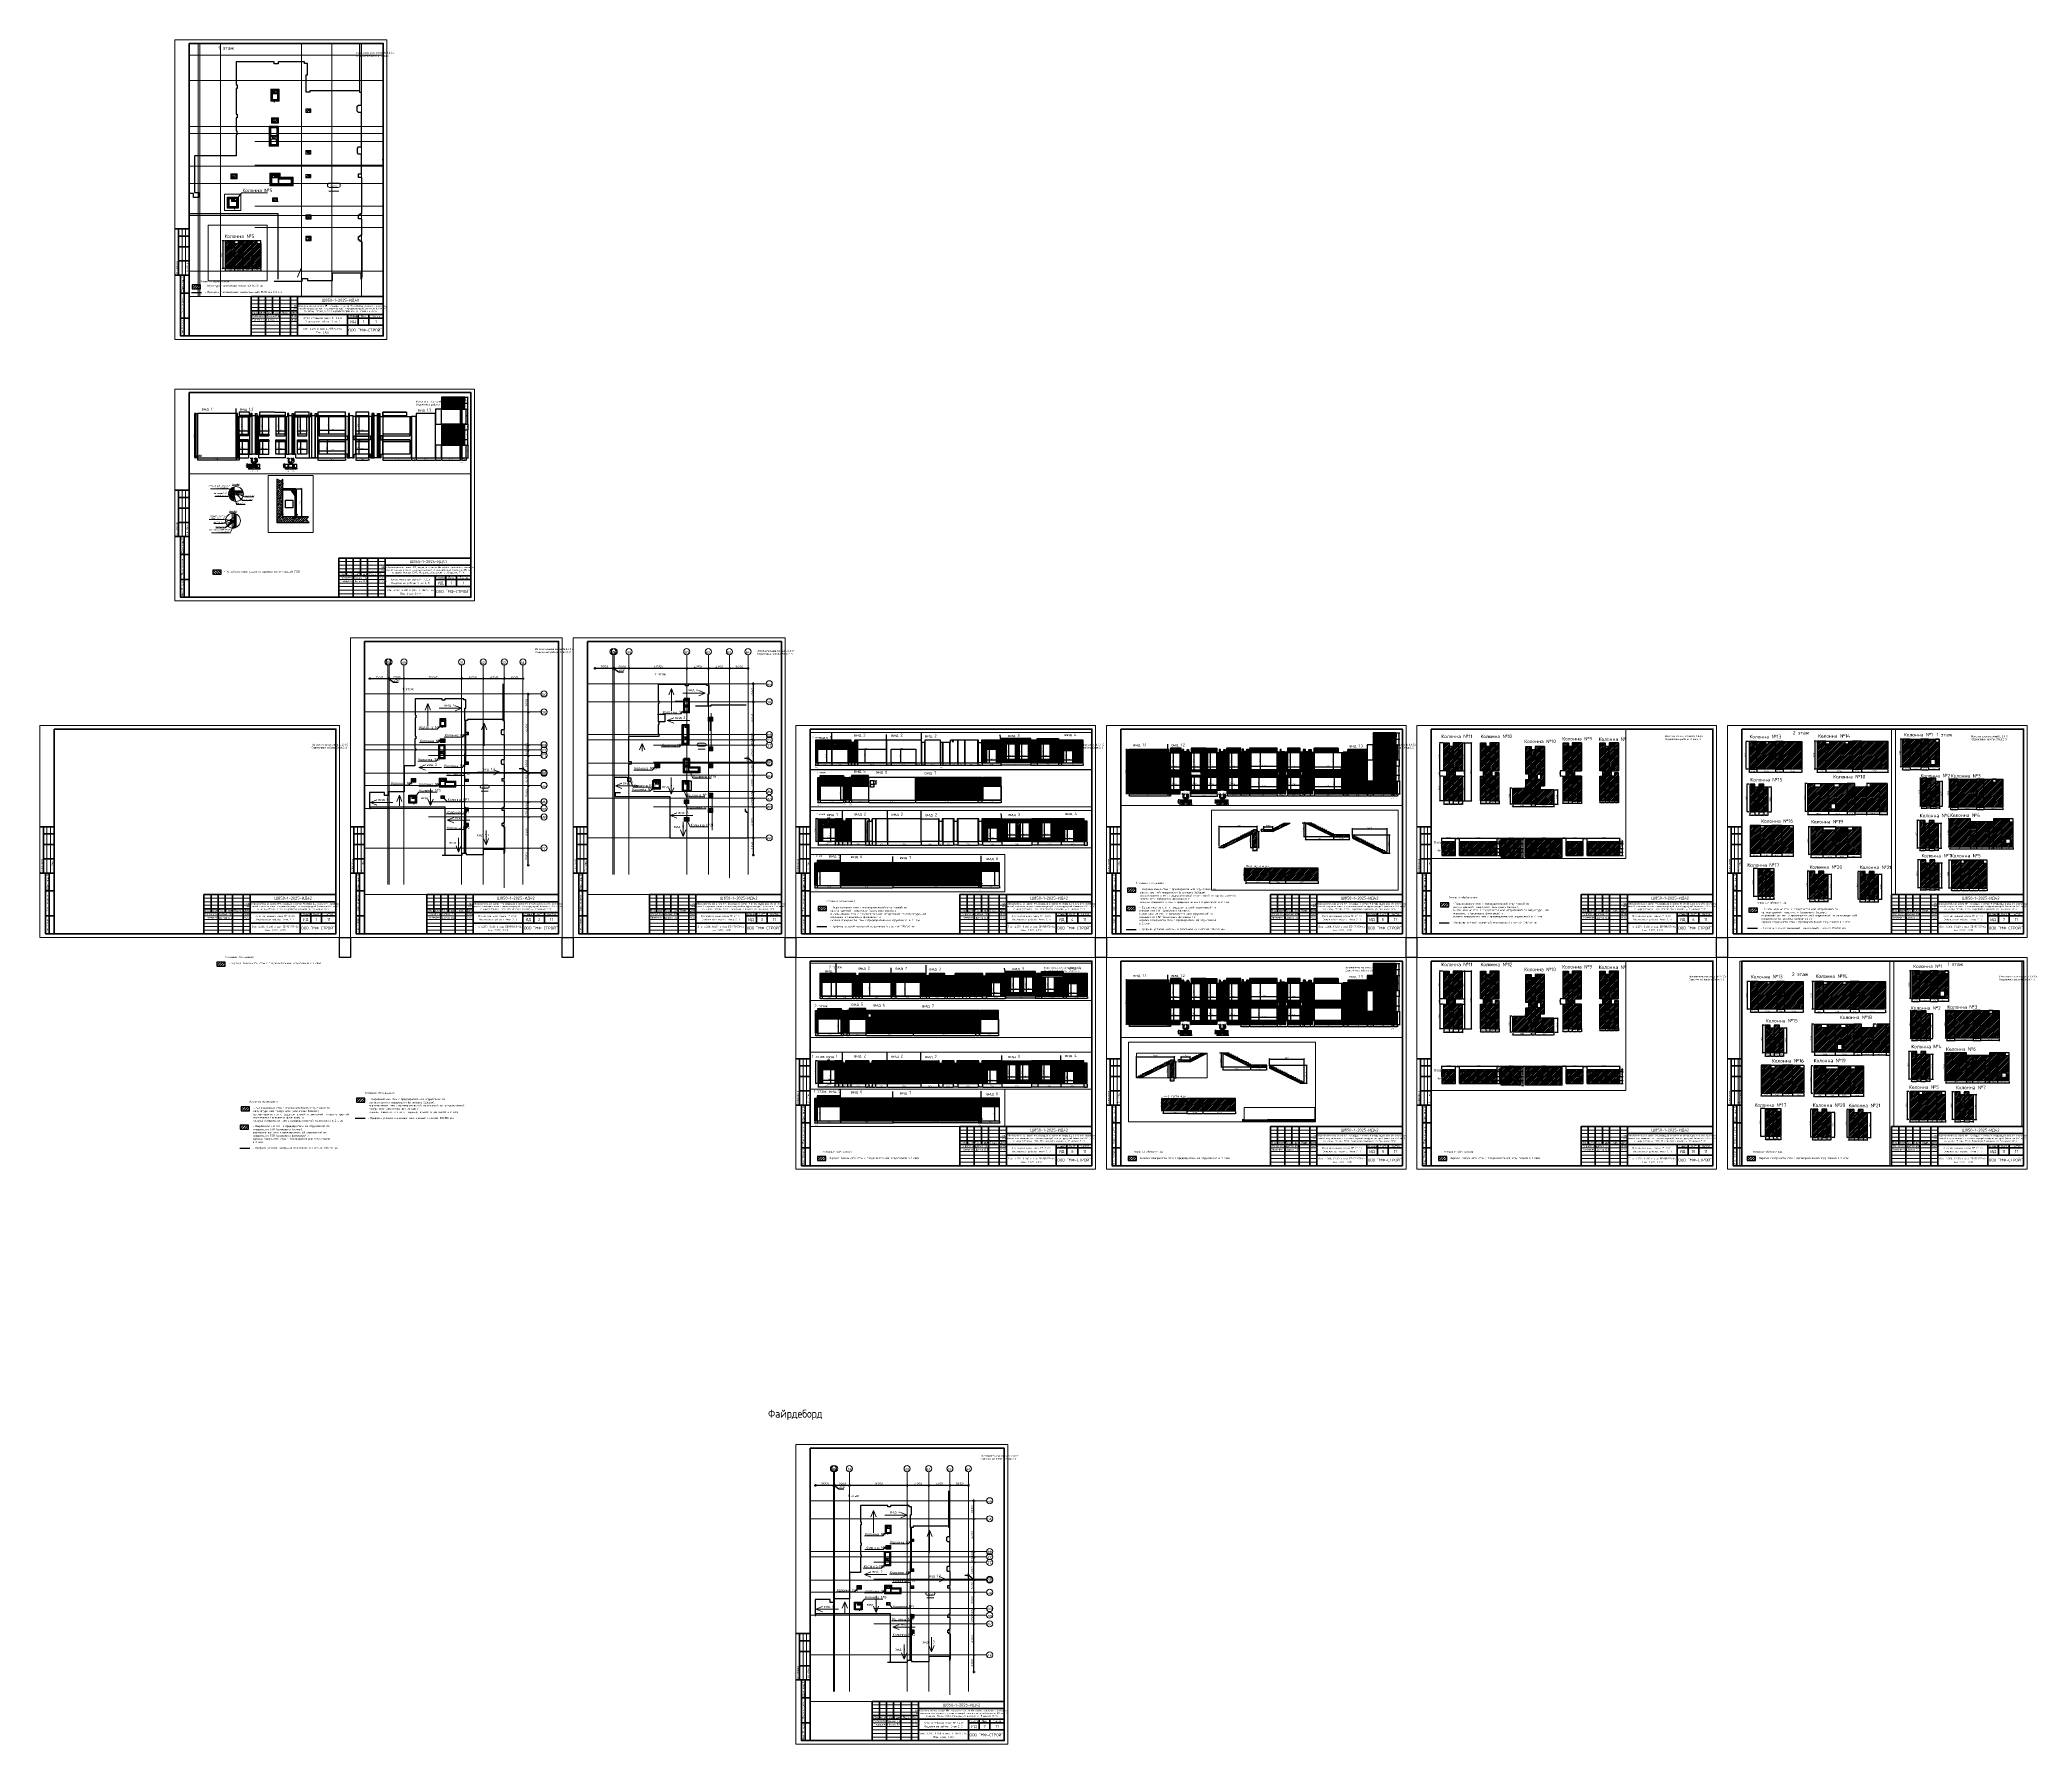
# Paper-space layout 'Librery' of a CAD drawing. Header units: millimetres. Extents: x -1268 to 1525, y -973 to 1416.
# The model-space entities are those that its viewports show. They can reach past a viewport. Long polylines and large blocks are cut down to what shows.
import ezdxf
from ezdxf.enums import TextEntityAlignment as Align

# ---------------------------------------------------------------- set-up
doc = ezdxf.new("R2018")
doc.units = ezdxf.units.MM
doc.linetypes.add('50_200_ШТРИХ_1Т_ш5_п1_п1_', pattern=[1400, 1000, -200, 0, -200])
for name, color, linetype, lineweight in [('A-ANNO-DIMS', 7, 'Continuous', 9), ('A-DETL-MEDM', 7, 'Continuous', 9), ('A-WALL', 7, 'Continuous', 5), ('A-WALL-FNSH-1', 7, 'Continuous', 5), ('A-WALL-IDEN', 7, 'Continuous', 9), ('I-WALL', 7, 'Continuous', 5), ('S-COLS', 7, 'Continuous', 9), ('S-COLS-1', 7, 'Continuous', 5), ('Мет уголки', 5, 'Continuous', 30), ('Ограждение', 7, 'Continuous', 9), ('Ограждение-1', 7, 'Continuous', 20), ('основной', 250, 'Continuous', 15), ('Основные линии', 7, 'Continuous', 30), ('осново', 7, 'Continuous', 30), ('Пластиковые уголки', 1, 'Continuous', 30), ('Размеры', 7, 'Continuous', 15), ('Штриховка', 7, 'Continuous', 25)]:
    doc.layers.add(name, color=color, linetype=linetype, lineweight=lineweight)
for name, color, linetype, lineweight, true_color in [('A-AREA-IDEN-1', 7, 'Continuous', 9, 0xaaaaaa), ('A-DETL-7', 7, 'Continuous', 20, 0x01a6fe), ('A-FLOR-1', 7, 'Continuous', 5, 0xc0c0c0), ('I-WALL-15', 7, 'Continuous', 5, 0x787878), ('M-EQPM-1', 7, 'Continuous', 9, 0xaaaaaa), ('M-EQPM-2', 7, 'Continuous', 9, 0xe2e2e2), ('Оси-1', 7, 'Continuous', 20, 0xaaaaaa), ('Оси-2', 7, 'Continuous', 9, 0xaaaaaa), ('Оси-3', 7, '50_200_ШТРИХ_1Т_ш5_п1_п1_', 9, 0xaaaaaa)]:
    doc.layers.add(name, color=color, linetype=linetype, lineweight=lineweight, true_color=true_color)
for name, color, linetype in [('PDF', 7, 'Continuous'), ('ГВЛ', 20, 'Continuous'), ('Условные обозначения', 90, 'Continuous')]:
    doc.layers.add(name, color=color, linetype=linetype)
doc.layers.add('ВЭ', color=7, linetype='Continuous', lineweight=15, plot=False)
doc.styles.add('Arial', font='arial.ttf', dxfattribs={"width": 0.9, "height": 500})
doc.styles.add('ISOCPEUR_I', font='isocpeui.ttf', dxfattribs={"height": 300})
doc.styles.add('ISOCPEUR_I_1', font='isocpeui.ttf', dxfattribs={"width": 0.9, "height": 500})
doc.styles.add('PDF GOST Common-Identity-H', font='arial.ttf')
doc.styles.get("Standard").update_dxf_attribs({"font": 'arial.ttf'})
doc.styles.add('СПДС', font='isocpeur.ttf', dxfattribs={"width": 0.9})
doc.dimstyles.new('ISO-2_5_0_9К_БОЛЬШОЙ', dxfattribs={"dimscale": 304.8, "dimtxt": 497.990588, "dimasz": 0.984252, "dimexe": 0.787402, "dimexo": 0, "dimgap": 0, "dimtad": 1, "dimdec": 0, "dimzin": 0, "dimdsep": 46, "dimtxsty": 'ISOCPEUR_I_1', "dimblk1": 'OBLIQUE', "dimblk2": 'OBLIQUE', "dimsah": 1, "dimcen": 0.09, "dimdle": 0.787402, "dimazin": 0, "dimtfac": 1, "dimtdec": 4, "dimtix": 1, "dimtmove": 0, "dimatfit": 3, "dimfxl": 1, "dimtvp": 1, "dimtolj": 1, "dimtzin": 0, "dimarcsym": 2})
doc.dimstyles.new('ISO-2_5_0_9К_БОЛЬШОЙ_1', dxfattribs={"dimscale": 304.8, "dimtxt": 497.990588, "dimasz": 0.984252, "dimexe": 0.787402, "dimexo": 0, "dimgap": 0, "dimtad": 1, "dimdec": 0, "dimzin": 0, "dimdsep": 46, "dimtxsty": 'ISOCPEUR_I_1', "dimblk1": 'OBLIQUE', "dimblk2": 'OBLIQUE', "dimsah": 1, "dimcen": 0.09, "dimdle": 0.787402, "dimazin": 0, "dimtfac": 1, "dimtdec": 4, "dimtix": 1, "dimtmove": 1, "dimatfit": 3, "dimfxl": 1, "dimtvp": 1, "dimtolj": 1, "dimtzin": 0, "dimarcsym": 2})
doc.dimstyles.new('Размера А3', dxfattribs={"dimtxt": 200, "dimasz": 100, "dimexe": 70, "dimexo": 100, "dimgap": 20, "dimtad": 1, "dimdec": 0, "dimrnd": 10, "dimzin": 0, "dimdsep": 46, "dimtxsty": 'СПДС', "dimblk": 'ARROWHEAD_6', "dimcen": 1, "dimclrd": 256, "dimclre": 256, "dimclrt": 256, "dimazin": 0, "dimtfac": 1, "dimtdec": 0, "dimtmove": 2, "dimatfit": 3, "dimfxl": 1, "dimtolj": 1, "dimtzin": 0, "dimarcsym": 0})
pattern_1 = [(45, (104719.3, 386201.04), (-228.0985, 228.0985), []), (45, (104947.4, 386201.04), (-228.0985, 228.0985), [403.225, -80.645, 6.706, -73.939])]
pattern_2 = [(0, (104719.29, 386201.04), (406.4, 101.6), [6.706, -298.094, 6.706, -298.094, -1625.6]), (0, (104719.29, 386201.04), (406.4, 101.6), [-609.6, 6.706, -602.894, 6.706, -298.094, -711.2]), (0, (104719.29, 386201.04), (406.4, 101.6), [-1524, 6.706, -196.494, 6.706, -501.294]), (120, (104871.69, 386251.84), (-291.18818, 301.15272), [6.706, -298.094, 6.706, -298.094, -1625.6]), (120, (104871.69, 386251.84), (-291.18818, 301.15272), [-609.6, 6.706, -602.894, 6.706, -298.094, -711.2]), (120, (104871.69, 386251.84), (-291.18818, 301.15272), [-1524, 6.706, -196.494, 6.706, -501.294]), (240, (104922.49, 386455.04), (-115.21182, -402.75272), [6.706, -298.094, 6.706, -298.094, -1625.6]), (240, (104922.49, 386455.04), (-115.21182, -402.75272), [-609.6, 6.706, -602.894, 6.706, -298.094, -711.2]), (240, (104922.49, 386455.04), (-115.21182, -402.75272), [-1524, 6.706, -196.494, 6.706, -501.294])]
pattern_3 = [(45, (104719.29, 386201.04), (-70.71068, 70.71068), [])]
pattern_4 = [(45, (104719.3, 386201.04), (-169.70563, 169.70563), [])]
pattern_5 = [(45, (286584.25, 383020.87), (-228.0985, 228.0985), []), (45, (286812.35, 383020.87), (-228.0985, 228.0985), [403.225, -80.645, 6.706, -73.939])]
pattern_6 = [(0, (286584.25, 383020.87), (406.4, 101.6), [6.706, -298.094, 6.706, -298.094, -1625.6]), (0, (286584.25, 383020.87), (406.4, 101.6), [-609.6, 6.706, -602.894, 6.706, -298.094, -711.2]), (0, (286584.25, 383020.87), (406.4, 101.6), [-1524, 6.706, -196.494, 6.706, -501.294]), (120, (286736.65, 383071.67), (-291.18818, 301.15272), [6.706, -298.094, 6.706, -298.094, -1625.6]), (120, (286736.65, 383071.67), (-291.18818, 301.15272), [-609.6, 6.706, -602.894, 6.706, -298.094, -711.2]), (120, (286736.65, 383071.67), (-291.18818, 301.15272), [-1524, 6.706, -196.494, 6.706, -501.294]), (240, (286787.45, 383274.87), (-115.21182, -402.75272), [6.706, -298.094, 6.706, -298.094, -1625.6]), (240, (286787.45, 383274.87), (-115.21182, -402.75272), [-609.6, 6.706, -602.894, 6.706, -298.094, -711.2]), (240, (286787.45, 383274.87), (-115.21182, -402.75272), [-1524, 6.706, -196.494, 6.706, -501.294])]
pattern_7 = [(45, (286584.25, 383020.87), (-70.71068, 70.71068), [])]
pattern_8 = [(45, (286584.25, 383020.87), (-169.70563, 169.70563), [])]
pattern_9 = [(45, (24159.54, 332757.03), (-228.0985, 228.0985), []), (45, (24387.64, 332757.03), (-228.0985, 228.0985), [403.225, -80.645, 6.706, -73.939])]
pattern_10 = [(0, (24159.54, 332757.03), (406.4, 101.6), [6.706, -298.094, 6.706, -298.094, -1625.6]), (0, (24159.54, 332757.03), (406.4, 101.6), [-609.6, 6.706, -602.894, 6.706, -298.094, -711.2]), (0, (24159.54, 332757.03), (406.4, 101.6), [-1524, 6.706, -196.494, 6.706, -501.294]), (120, (24311.94, 332807.83), (-291.18818, 301.15272), [6.706, -298.094, 6.706, -298.094, -1625.6]), (120, (24311.94, 332807.83), (-291.18818, 301.15272), [-609.6, 6.706, -602.894, 6.706, -298.094, -711.2]), (120, (24311.94, 332807.83), (-291.18818, 301.15272), [-1524, 6.706, -196.494, 6.706, -501.294]), (240, (24362.74, 333011.03), (-115.21182, -402.75272), [6.706, -298.094, 6.706, -298.094, -1625.6]), (240, (24362.74, 333011.03), (-115.21182, -402.75272), [-609.6, 6.706, -602.894, 6.706, -298.094, -711.2]), (240, (24362.74, 333011.03), (-115.21182, -402.75272), [-1524, 6.706, -196.494, 6.706, -501.294])]
pattern_11 = [(45, (24159.54, 332757.03), (-70.71068, 70.71068), [])]
pattern_12 = [(45, (24159.54, 332757.03), (-169.70563, 169.70563), [])]

# ---------------------------------------------------------------- blocks, each defined once
blk = doc.blocks.new('*U10')
at = {"lineweight": 0}
blk.add_lwpolyline([(-415, -5), (5, -5), (5, 292), (-415, 292)], close=True, dxfattribs=at)
at = {"color": 0, "linetype": 'Continuous', "lineweight": 50}
blk.add_lwpolyline([(-395, 287), (0, 287), (0, 0), (-395, 0)], close=True, dxfattribs=at)
at = {"lineweight": 35}
for points in [[(-395, 150), (-415, 150)], [(-410, 85), (-410, 150)], [(-395, 140), (-410, 140)], [(-395, 125), (-410, 125)], [(-395, 85), (-415, 85)], [(-395, 105), (-410, 105)], [(-395, 85), (-407, 85), (-407, 0), (-395, 0)], [(-402, 0), (-402, 85)], [(-395, 60), (-407, 60)], [(-185, 35), (-120, 35)], [(-185, 30), (0, 30)], [(-175, 55), (-175, 30)], [(-165, 55), (-165, 0)], [(-155, 55), (-155, 30)], [(-145, 55), (-145, 0)], [(-130, 55), (-130, 0)], [(-120, 55), (-120, 0)], [(-120, 45), (0, 45)], [(-50, 30), (-50, 0)], [(-35, 30), (-35, 15)], [(-20, 30), (-20, 15)], [(-395, 25), (-407, 25)], [(-120, 15), (0, 15)], [(-50, 25), (0, 25)]]:
    blk.add_lwpolyline(points, dxfattribs=at)
at = {"lineweight": 18}
for points in [[(-405, 85), (-405, 150)], [(-400, 85), (-400, 150)], [(-185, 50), (-120, 50)], [(-185, 45), (-120, 45)], [(-185, 40), (-120, 40)], [(-185, 25), (-120, 25)], [(-185, 20), (-120, 20)], [(-185, 15), (-120, 15)], [(-185, 10), (-120, 10)], [(-185, 5), (-120, 5)]]:
    blk.add_lwpolyline(points, dxfattribs=at)
at = {"lineweight": 35}
blk.add_lwpolyline([(-185, 0), (0, 0), (0, 55), (-185, 55)], close=True, dxfattribs=at)
at = {"lineweight": 0}
blk.add_lwpolyline([(0, -5), (5, -5), (5, 0)], dxfattribs=at)
at = {"lineweight": -2, "char_height": 2.5, "attachment_point": 5, "rotation": 90, "style": 'СПДС'}
for s, insert, width in [('Согласовано', (-412.5, 95), 19.991), ('Гл. спец.', (-397.5, 95), 19.991), ('Взам. инв. N', (-404.5, 72.5), 24.991), ('Подл. и дата', (-404.5, 42.5), 34.991), ('Инв. N подл.', (-404.5, 12.5), 24.991)]:
    blk.add_mtext(s, dxfattribs=dict(at, insert=insert, width=width))
at = {"lineweight": -2, "char_height": 2.5, "style": 'СПДС'}
for s, insert, width, attachment_point in [('Разработал', (-183.1, 27.5), 17.953, 4), ('Изм.', (-180, 32.5), 10, 5), ('Кол.уч.', (-170, 32.5), 10, 5), ('Лист', (-160, 32.5), 10, 5), ('N док.', (-150, 32.5), 10, 5), ('Подп.', (-137.5, 32.5), 15, 5), ('Дата', (-125, 32.5), 10, 5), ('Стадия', (-42.5, 27.5), 15, 5), ('Лист', (-27.5, 27.5), 15, 5), ('Листов', (-10, 27.5), 20, 5), ('Проверил', (-183.1, 22.5), 17.953, 4)]:
    blk.add_mtext(s, dxfattribs=dict(at, insert=insert, width=width, attachment_point=attachment_point))
at = {"insert": (-119.3, 43.2), "char_height": 2.2, "attachment_point": 1, "style": 'СПДС'}
blk.add_mtext_dynamic_manual_height_columns('\\pxqc;Общеобразовательная школа №1, входящая в состав Многофункционального комплекса спортивной направленности с соответствующей инфраструктурой (емкостью 850 мест)½ \\Pпо адресу: Москва, СЗАО, Покровское‐Стрешнево, уч. Владение 71/14', width=118.293, gutter_width=0, heights=[12.8], dxfattribs=at)
at = {"lineweight": 30, "width": 0.9, "flags": 104}
blk.add_attdef('ШАПКА', text='', height=3, dxfattribs=at).set_placement((-135, 281), align=Align.MIDDLE_CENTER)
at = {"style": 'СПДС'}
for tag, p in [('РАЗРАБОТЧИК', (-164, 27.5)), ('РУК.ГРУППЫ', (-164, 22.5))]:
    blk.add_attdef(tag, text='', height=2.5, dxfattribs=at).set_placement(p, align=Align.MIDDLE_LEFT)
at = {"style": 'СПДС', "width": 0.9}
for p in [(-129.6, 26.4), (-129.6, 21.4)]:
    blk.add_attdef('ДАТА', p, '', height=2.3, dxfattribs=at)
at = {"style": 'СПДС'}
for tag, height, p in [('ШИФР_ПРОЕКТА', 4, (-60, 50)), ('НАИМЕНОВАНИЕ_ОБЪЕКТА2', 2.5, (-85, 20)), ('НАИМЕНОВАНИЕ_ЧЕРТЕЖА2', 2.5, (-85, 5)), ('НАИМЕНОВАНИЕ_ЧЕРТЕЖА1', 2.5, (-85, 10)), ('НАИМЕНОВАНИЕ_ОБЪЕКТА', 2.5, (-85, 25)), ('ОРГАНИЗАЦИЯ_РАЗРАБОТЧИК1', 4, (-25, 8.1)), ('СТАДИЯ', 4, (-42.5, 20)), ('ЛИСТ_первый', 4, (-27.5, 20)), ('ЛИСТОВ', 4, (-10, 20))]:
    blk.add_attdef(tag, text='', height=height, dxfattribs=at).set_placement(p, align=Align.MIDDLE_CENTER)
blk = doc.blocks.new('*U11')
at = {"lineweight": 0}
blk.add_lwpolyline([(-292, -5), (5, -5), (5, 415), (-292, 415)], close=True, dxfattribs=at)
at = {"color": 0, "linetype": 'Continuous', "lineweight": 50}
blk.add_lwpolyline([(-272, 410), (0, 410), (0, 0), (-272, 0)], close=True, dxfattribs=at)
at = {"lineweight": 35}
for points in [[(-272, 150), (-292, 150)], [(-287, 85), (-287, 150)], [(-272, 140), (-287, 140)], [(-272, 125), (-287, 125)], [(-272, 85), (-292, 85)], [(-272, 105), (-287, 105)], [(-272, 85), (-284, 85), (-284, 0), (-272, 0)], [(-279, 0), (-279, 85)], [(-272, 60), (-284, 60)], [(-185, 35), (-120, 35)], [(-185, 30), (0, 30)], [(-175, 55), (-175, 30)], [(-165, 55), (-165, 0)], [(-155, 55), (-155, 30)], [(-145, 55), (-145, 0)], [(-130, 55), (-130, 0)], [(-120, 55), (-120, 0)], [(-120, 45), (0, 45)], [(-50, 30), (-50, 0)], [(-35, 30), (-35, 15)], [(-20, 30), (-20, 15)], [(-272, 25), (-284, 25)], [(-120, 15), (0, 15)], [(-50, 25), (0, 25)]]:
    blk.add_lwpolyline(points, dxfattribs=at)
at = {"lineweight": 18}
for points in [[(-282, 85), (-282, 150)], [(-277, 85), (-277, 150)], [(-185, 50), (-120, 50)], [(-185, 45), (-120, 45)], [(-185, 40), (-120, 40)], [(-185, 25), (-120, 25)], [(-185, 20), (-120, 20)], [(-185, 15), (-120, 15)], [(-185, 10), (-120, 10)], [(-185, 5), (-120, 5)]]:
    blk.add_lwpolyline(points, dxfattribs=at)
at = {"lineweight": 35}
blk.add_lwpolyline([(-185, 0), (0, 0), (0, 55), (-185, 55)], close=True, dxfattribs=at)
at = {"lineweight": 0}
blk.add_lwpolyline([(0, -5), (5, -5), (5, 0)], dxfattribs=at)
at = {"lineweight": -2, "char_height": 2.5, "attachment_point": 5, "rotation": 90, "style": 'СПДС'}
for s, insert, width in [('Согласовано', (-289.5, 95), 19.991), ('Гл. спец.', (-274.5, 95), 19.991), ('Взам. инв. N', (-281.5, 72.5), 24.991), ('Подл. и дата', (-281.5, 42.5), 34.991), ('Инв. N подл.', (-281.5, 12.5), 24.991)]:
    blk.add_mtext(s, dxfattribs=dict(at, insert=insert, width=width))
at = {"lineweight": -2, "char_height": 2.5, "style": 'СПДС'}
for s, insert, width, attachment_point in [('Разработал', (-183.1, 27.5), 17.953, 4), ('Изм.', (-180, 32.5), 10, 5), ('Кол.уч.', (-170, 32.5), 10, 5), ('Лист', (-160, 32.5), 10, 5), ('N док.', (-150, 32.5), 10, 5), ('Подп.', (-137.5, 32.5), 15, 5), ('Дата', (-125, 32.5), 10, 5), ('Стадия', (-42.5, 27.5), 15, 5), ('Лист', (-27.5, 27.5), 15, 5), ('Листов', (-10, 27.5), 20, 5), ('Проверил', (-183.1, 22.5), 17.953, 4)]:
    blk.add_mtext(s, dxfattribs=dict(at, insert=insert, width=width, attachment_point=attachment_point))
at = {"insert": (-119.3, 43.2), "char_height": 2.2, "attachment_point": 1, "style": 'СПДС'}
blk.add_mtext_dynamic_manual_height_columns('\\pxqc;Общеобразовательная школа №1, входящая в состав Многофункционального комплекса спортивной направленности с соответствующей инфраструктурой (емкостью 850 мест)½ \\Pпо адресу: Москва, СЗАО, Покровское‐Стрешнево, уч. Владение 71/14', width=118.293, gutter_width=0, heights=[12.8], dxfattribs=at)
at = {"lineweight": 30, "width": 0.9, "flags": 104}
blk.add_attdef('ШАПКА', text='', height=3, dxfattribs=at).set_placement((-135, 281), align=Align.MIDDLE_CENTER)
at = {"style": 'СПДС'}
for tag, p in [('РАЗРАБОТЧИК', (-164, 27.5)), ('РУК.ГРУППЫ', (-164, 22.5))]:
    blk.add_attdef(tag, text='', height=2.5, dxfattribs=at).set_placement(p, align=Align.MIDDLE_LEFT)
at = {"style": 'СПДС', "width": 0.9}
for p in [(-129.6, 26.4), (-129.6, 21.4)]:
    blk.add_attdef('ДАТА', p, '', height=2.3, dxfattribs=at)
at = {"style": 'СПДС'}
for tag, height, p in [('ШИФР_ПРОЕКТА', 4, (-60, 50)), ('НАИМЕНОВАНИЕ_ОБЪЕКТА2', 2.5, (-85, 20)), ('НАИМЕНОВАНИЕ_ЧЕРТЕЖА2', 2.5, (-85, 5)), ('НАИМЕНОВАНИЕ_ЧЕРТЕЖА1', 2.5, (-85, 10)), ('НАИМЕНОВАНИЕ_ОБЪЕКТА', 2.5, (-85, 25)), ('ОРГАНИЗАЦИЯ_РАЗРАБОТЧИК1', 4, (-25, 8.1)), ('СТАДИЯ', 4, (-42.5, 20)), ('ЛИСТ_первый', 4, (-27.5, 20)), ('ЛИСТОВ', 4, (-10, 20))]:
    blk.add_attdef(tag, text='', height=height, dxfattribs=at).set_placement(p, align=Align.MIDDLE_CENTER)
blk = doc.blocks.new('ARROWHEAD_6')
at = {"color": 0, "linetype": 'Continuous'}
for p, q in [((0, 0), (-1, 0)), ((-0.5, -0.5), (0.5, 0.5))]:
    blk.add_line(p, q, dxfattribs=at)
blk = doc.blocks.new('*D579')
at = {"lineweight": -2, "transparency": 16777216}
for p, q in [((225331, 54672), (226007, 54672)), ((225937, 54572), (225937, 50862)), ((225331, 50762), (226007, 50762))]:
    blk.add_line(p, q, dxfattribs=at)
at = {"layer": 'Defpoints', "color": 0, "transparency": 16777216}
for p in [(225231, 54672), (225231, 50762), (225937, 50762)]:
    blk.add_point(p, dxfattribs=at)
at = {"lineweight": -2, "transparency": 16777216, "xscale": 100, "yscale": 100, "zscale": 100}
for p, rotation in [((225937, 54672), 90), ((225937, 50762), 270)]:
    blk.add_blockref('ARROWHEAD_6', p, dxfattribs=dict(at, rotation=rotation))
at = {"transparency": 16777216, "insert": (225817, 52717), "char_height": 200, "attachment_point": 5, "rotation": 90, "style": 'СПДС'}
blk.add_mtext('\\A1;870', dxfattribs=at)
blk = doc.blocks.new('*D580')
at = {"lineweight": -2, "transparency": 16777216}
for p, q in [((225231, 54572), (225231, 51037)), ((225055, 51107), (224955, 51107)), ((225155, 50862), (225155, 51177)), ((225155, 51107), (225231, 51107)), ((225331, 51107), (225431, 51107))]:
    blk.add_line(p, q, dxfattribs=at)
at = {"layer": 'Defpoints', "color": 0, "transparency": 16777216}
for p in [(225231, 54672), (225155, 50762), (225231, 51107)]:
    blk.add_point(p, dxfattribs=at)
at = {"lineweight": -2, "transparency": 16777216, "xscale": 100, "yscale": 100, "zscale": 100}
blk.add_blockref('ARROWHEAD_6', (225155, 51107), dxfattribs=at)
at = {"lineweight": -2, "transparency": 16777216, "xscale": 100, "yscale": 100, "zscale": 100, "rotation": 180}
blk.add_blockref('ARROWHEAD_6', (225231, 51107), dxfattribs=at)
at = {"transparency": 16777216, "insert": (225193, 50907), "char_height": 200, "attachment_point": 5, "style": 'СПДС'}
blk.add_mtext('\\A1;320', dxfattribs=at)
blk = doc.blocks.new('*D817')
at = {"layer": 'Defpoints', "color": 0, "transparency": 16777216}
for p in [(259234, 189006), (259634, 189006), (259634, 188610)]:
    blk.add_point(p, dxfattribs=at)
at = {"layer": 'Размеры', "lineweight": -2, "transparency": 16777216}
for p, q in [((259234, 188906), (259234, 188540)), ((259334, 188610), (259534, 188610)), ((259634, 188906), (259634, 188540))]:
    blk.add_line(p, q, dxfattribs=at)
at = {"layer": 'Размеры', "lineweight": -2, "transparency": 16777216, "xscale": 100, "yscale": 100, "zscale": 100, "rotation": 180}
blk.add_blockref('ARROWHEAD_6', (259234, 188610), dxfattribs=at)
at = {"layer": 'Размеры', "lineweight": -2, "transparency": 16777216, "xscale": 100, "yscale": 100, "zscale": 100}
blk.add_blockref('ARROWHEAD_6', (259634, 188610), dxfattribs=at)
at = {"layer": 'Размеры', "transparency": 16777216, "insert": (259434, 188210), "char_height": 200, "attachment_point": 5, "style": 'СПДС'}
blk.add_mtext('\\A1;400', dxfattribs=at)
blk = doc.blocks.new('*D818')
at = {"layer": 'Defpoints', "color": 0, "transparency": 16777216}
for p in [(259634, 189006), (262034, 189006), (262034, 188610)]:
    blk.add_point(p, dxfattribs=at)
at = {"layer": 'Размеры', "lineweight": -2, "transparency": 16777216}
for p, q in [((259634, 188906), (259634, 188540)), ((259734, 188610), (261934, 188610)), ((262034, 188906), (262034, 188540))]:
    blk.add_line(p, q, dxfattribs=at)
at = {"layer": 'Размеры', "lineweight": -2, "transparency": 16777216, "xscale": 100, "yscale": 100, "zscale": 100, "rotation": 180}
blk.add_blockref('ARROWHEAD_6', (259634, 188610), dxfattribs=at)
at = {"layer": 'Размеры', "lineweight": -2, "transparency": 16777216, "xscale": 100, "yscale": 100, "zscale": 100}
blk.add_blockref('ARROWHEAD_6', (262034, 188610), dxfattribs=at)
at = {"layer": 'Размеры', "transparency": 16777216, "insert": (260834, 188730), "char_height": 200, "attachment_point": 5, "style": 'СПДС'}
blk.add_mtext('\\A1;2400', dxfattribs=at)
blk = doc.blocks.new('*D819')
at = {"layer": 'Defpoints', "color": 0, "transparency": 16777216}
for p in [(262034, 189006), (264834, 189006), (264834, 188610)]:
    blk.add_point(p, dxfattribs=at)
at = {"layer": 'Размеры', "lineweight": -2, "transparency": 16777216}
for p, q in [((262034, 188906), (262034, 188540)), ((262134, 188610), (264734, 188610)), ((264834, 188906), (264834, 188540))]:
    blk.add_line(p, q, dxfattribs=at)
at = {"layer": 'Размеры', "lineweight": -2, "transparency": 16777216, "xscale": 100, "yscale": 100, "zscale": 100, "rotation": 180}
blk.add_blockref('ARROWHEAD_6', (262034, 188610), dxfattribs=at)
at = {"layer": 'Размеры', "lineweight": -2, "transparency": 16777216, "xscale": 100, "yscale": 100, "zscale": 100}
blk.add_blockref('ARROWHEAD_6', (264834, 188610), dxfattribs=at)
at = {"layer": 'Размеры', "transparency": 16777216, "insert": (263434, 188730), "char_height": 200, "attachment_point": 5, "style": 'СПДС'}
blk.add_mtext('\\A1;2800', dxfattribs=at)
blk = doc.blocks.new('*D820')
at = {"layer": 'Defpoints', "color": 0, "transparency": 16777216}
for p in [(264834, 189006), (265374, 189006), (265374, 188610)]:
    blk.add_point(p, dxfattribs=at)
at = {"layer": 'Размеры', "lineweight": -2, "transparency": 16777216}
for p, q in [((264834, 188906), (264834, 188540)), ((264934, 188610), (265274, 188610)), ((265374, 188906), (265374, 188540))]:
    blk.add_line(p, q, dxfattribs=at)
at = {"layer": 'Размеры', "lineweight": -2, "transparency": 16777216, "xscale": 100, "yscale": 100, "zscale": 100, "rotation": 180}
blk.add_blockref('ARROWHEAD_6', (264834, 188610), dxfattribs=at)
at = {"layer": 'Размеры', "lineweight": -2, "transparency": 16777216, "xscale": 100, "yscale": 100, "zscale": 100}
blk.add_blockref('ARROWHEAD_6', (265374, 188610), dxfattribs=at)
at = {"layer": 'Размеры', "transparency": 16777216, "insert": (265104, 188730), "char_height": 200, "attachment_point": 5, "style": 'СПДС'}
blk.add_mtext('\\A1;540', dxfattribs=at)
blk = doc.blocks.new('*D821')
at = {"layer": 'Defpoints', "color": 0, "transparency": 16777216}
for p in [(265374, 189006), (265924, 189006), (265924, 188610)]:
    blk.add_point(p, dxfattribs=at)
at = {"layer": 'Размеры', "lineweight": -2, "transparency": 16777216}
for p, q in [((265374, 188906), (265374, 188540)), ((265474, 188610), (265824, 188610)), ((265924, 188906), (265924, 188540))]:
    blk.add_line(p, q, dxfattribs=at)
at = {"layer": 'Размеры', "lineweight": -2, "transparency": 16777216, "xscale": 100, "yscale": 100, "zscale": 100, "rotation": 180}
blk.add_blockref('ARROWHEAD_6', (265374, 188610), dxfattribs=at)
at = {"layer": 'Размеры', "lineweight": -2, "transparency": 16777216, "xscale": 100, "yscale": 100, "zscale": 100}
blk.add_blockref('ARROWHEAD_6', (265924, 188610), dxfattribs=at)
at = {"layer": 'Размеры', "transparency": 16777216, "insert": (265649, 188730), "char_height": 200, "attachment_point": 5, "style": 'СПДС'}
blk.add_mtext('\\A1;550', dxfattribs=at)
blk = doc.blocks.new('*D822')
at = {"layer": 'Defpoints', "color": 0, "transparency": 16777216}
for p in [(265924, 189006), (266464, 189006), (266464, 188610)]:
    blk.add_point(p, dxfattribs=at)
at = {"layer": 'Размеры', "lineweight": -2, "transparency": 16777216}
for p, q in [((265924, 188906), (265924, 188540)), ((266024, 188610), (266364, 188610)), ((266464, 188906), (266464, 188540))]:
    blk.add_line(p, q, dxfattribs=at)
at = {"layer": 'Размеры', "lineweight": -2, "transparency": 16777216, "xscale": 100, "yscale": 100, "zscale": 100, "rotation": 180}
blk.add_blockref('ARROWHEAD_6', (265924, 188610), dxfattribs=at)
at = {"layer": 'Размеры', "lineweight": -2, "transparency": 16777216, "xscale": 100, "yscale": 100, "zscale": 100}
blk.add_blockref('ARROWHEAD_6', (266464, 188610), dxfattribs=at)
at = {"layer": 'Размеры', "transparency": 16777216, "insert": (266194, 188730), "char_height": 200, "attachment_point": 5, "style": 'СПДС'}
blk.add_mtext('\\A1;540', dxfattribs=at)
blk = doc.blocks.new('*D823')
at = {"layer": 'Defpoints', "color": 0, "transparency": 16777216}
for p in [(266464, 189006), (271464, 189006), (271464, 188610)]:
    blk.add_point(p, dxfattribs=at)
at = {"layer": 'Размеры', "lineweight": -2, "transparency": 16777216}
for p, q in [((266464, 188906), (266464, 188540)), ((266564, 188610), (271364, 188610)), ((271464, 188906), (271464, 188540))]:
    blk.add_line(p, q, dxfattribs=at)
at = {"layer": 'Размеры', "lineweight": -2, "transparency": 16777216, "xscale": 100, "yscale": 100, "zscale": 100, "rotation": 180}
blk.add_blockref('ARROWHEAD_6', (266464, 188610), dxfattribs=at)
at = {"layer": 'Размеры', "lineweight": -2, "transparency": 16777216, "xscale": 100, "yscale": 100, "zscale": 100}
blk.add_blockref('ARROWHEAD_6', (271464, 188610), dxfattribs=at)
at = {"layer": 'Размеры', "transparency": 16777216, "insert": (268964, 188730), "char_height": 200, "attachment_point": 5, "style": 'СПДС'}
blk.add_mtext('\\A1;5000', dxfattribs=at)
blk = doc.blocks.new('*D824')
at = {"layer": 'Defpoints', "color": 0, "transparency": 16777216}
for p in [(271464, 189006), (272264, 189006), (272264, 188610)]:
    blk.add_point(p, dxfattribs=at)
at = {"layer": 'Размеры', "lineweight": -2, "transparency": 16777216}
for p, q in [((271464, 188906), (271464, 188540)), ((271564, 188610), (272164, 188610)), ((272264, 188906), (272264, 188540))]:
    blk.add_line(p, q, dxfattribs=at)
at = {"layer": 'Размеры', "lineweight": -2, "transparency": 16777216, "xscale": 100, "yscale": 100, "zscale": 100, "rotation": 180}
blk.add_blockref('ARROWHEAD_6', (271464, 188610), dxfattribs=at)
at = {"layer": 'Размеры', "lineweight": -2, "transparency": 16777216, "xscale": 100, "yscale": 100, "zscale": 100}
blk.add_blockref('ARROWHEAD_6', (272264, 188610), dxfattribs=at)
at = {"layer": 'Размеры', "transparency": 16777216, "insert": (271864, 188730), "char_height": 200, "attachment_point": 5, "style": 'СПДС'}
blk.add_mtext('\\A1;800', dxfattribs=at)
blk = doc.blocks.new('*D825')
at = {"layer": 'Defpoints', "color": 0, "transparency": 16777216}
for p in [(272264, 189006), (276464, 189006), (276464, 188610)]:
    blk.add_point(p, dxfattribs=at)
at = {"layer": 'Размеры', "lineweight": -2, "transparency": 16777216}
for p, q in [((272264, 188906), (272264, 188540)), ((272364, 188610), (276364, 188610)), ((276464, 188906), (276464, 188540))]:
    blk.add_line(p, q, dxfattribs=at)
at = {"layer": 'Размеры', "lineweight": -2, "transparency": 16777216, "xscale": 100, "yscale": 100, "zscale": 100, "rotation": 180}
blk.add_blockref('ARROWHEAD_6', (272264, 188610), dxfattribs=at)
at = {"layer": 'Размеры', "lineweight": -2, "transparency": 16777216, "xscale": 100, "yscale": 100, "zscale": 100}
blk.add_blockref('ARROWHEAD_6', (276464, 188610), dxfattribs=at)
at = {"layer": 'Размеры', "transparency": 16777216, "insert": (274364, 188730), "char_height": 200, "attachment_point": 5, "style": 'СПДС'}
blk.add_mtext('\\A1;4200', dxfattribs=at)
blk = doc.blocks.new('*D826')
at = {"layer": 'Defpoints', "color": 0, "transparency": 16777216}
for p in [(276464, 189006), (277464, 189006), (277464, 188610)]:
    blk.add_point(p, dxfattribs=at)
at = {"layer": 'Размеры', "lineweight": -2, "transparency": 16777216}
for p, q in [((276464, 188906), (276464, 188540)), ((276564, 188610), (277364, 188610)), ((277464, 188906), (277464, 188540))]:
    blk.add_line(p, q, dxfattribs=at)
at = {"layer": 'Размеры', "lineweight": -2, "transparency": 16777216, "xscale": 100, "yscale": 100, "zscale": 100, "rotation": 180}
blk.add_blockref('ARROWHEAD_6', (276464, 188610), dxfattribs=at)
at = {"layer": 'Размеры', "lineweight": -2, "transparency": 16777216, "xscale": 100, "yscale": 100, "zscale": 100}
blk.add_blockref('ARROWHEAD_6', (277464, 188610), dxfattribs=at)
at = {"layer": 'Размеры', "transparency": 16777216, "insert": (276964, 188730), "char_height": 200, "attachment_point": 5, "style": 'СПДС'}
blk.add_mtext('\\A1;1000', dxfattribs=at)
blk = doc.blocks.new('*D827')
at = {"layer": 'Defpoints', "color": 0, "transparency": 16777216}
for p in [(277464, 189006), (278014, 189006), (278014, 188610)]:
    blk.add_point(p, dxfattribs=at)
at = {"layer": 'Размеры', "lineweight": -2, "transparency": 16777216}
for p, q in [((277464, 188906), (277464, 188540)), ((277564, 188610), (277914, 188610)), ((278014, 188906), (278014, 188540))]:
    blk.add_line(p, q, dxfattribs=at)
at = {"layer": 'Размеры', "lineweight": -2, "transparency": 16777216, "xscale": 100, "yscale": 100, "zscale": 100, "rotation": 180}
blk.add_blockref('ARROWHEAD_6', (277464, 188610), dxfattribs=at)
at = {"layer": 'Размеры', "lineweight": -2, "transparency": 16777216, "xscale": 100, "yscale": 100, "zscale": 100}
blk.add_blockref('ARROWHEAD_6', (278014, 188610), dxfattribs=at)
at = {"layer": 'Размеры', "transparency": 16777216, "insert": (277739, 188730), "char_height": 200, "attachment_point": 5, "style": 'СПДС'}
blk.add_mtext('\\A1;550', dxfattribs=at)
blk = doc.blocks.new('*D828')
at = {"layer": 'Defpoints', "color": 0, "transparency": 16777216}
for p in [(278014, 189006), (280714, 189006), (280714, 188610)]:
    blk.add_point(p, dxfattribs=at)
at = {"layer": 'Размеры', "lineweight": -2, "transparency": 16777216}
for p, q in [((278014, 188906), (278014, 188540)), ((278114, 188610), (280614, 188610)), ((280714, 188906), (280714, 188540))]:
    blk.add_line(p, q, dxfattribs=at)
at = {"layer": 'Размеры', "lineweight": -2, "transparency": 16777216, "xscale": 100, "yscale": 100, "zscale": 100, "rotation": 180}
blk.add_blockref('ARROWHEAD_6', (278014, 188610), dxfattribs=at)
at = {"layer": 'Размеры', "lineweight": -2, "transparency": 16777216, "xscale": 100, "yscale": 100, "zscale": 100}
blk.add_blockref('ARROWHEAD_6', (280714, 188610), dxfattribs=at)
at = {"layer": 'Размеры', "transparency": 16777216, "insert": (279364, 188730), "char_height": 200, "attachment_point": 5, "style": 'СПДС'}
blk.add_mtext('\\A1;2700', dxfattribs=at)
blk = doc.blocks.new('*D829')
at = {"layer": 'Defpoints', "color": 0, "transparency": 16777216}
for p in [(280714, 189006), (281114, 189006), (281114, 188610)]:
    blk.add_point(p, dxfattribs=at)
at = {"layer": 'Размеры', "lineweight": -2, "transparency": 16777216}
for p, q in [((280714, 188906), (280714, 188540)), ((280814, 188610), (281014, 188610)), ((281114, 188906), (281114, 188540))]:
    blk.add_line(p, q, dxfattribs=at)
at = {"layer": 'Размеры', "lineweight": -2, "transparency": 16777216, "xscale": 100, "yscale": 100, "zscale": 100, "rotation": 180}
blk.add_blockref('ARROWHEAD_6', (280714, 188610), dxfattribs=at)
at = {"layer": 'Размеры', "lineweight": -2, "transparency": 16777216, "xscale": 100, "yscale": 100, "zscale": 100}
blk.add_blockref('ARROWHEAD_6', (281114, 188610), dxfattribs=at)
at = {"layer": 'Размеры', "transparency": 16777216, "insert": (280914, 188210), "char_height": 200, "attachment_point": 5, "style": 'СПДС'}
blk.add_mtext('\\A1;400', dxfattribs=at)
blk = doc.blocks.new('*D830')
at = {"layer": 'Defpoints', "color": 0, "transparency": 16777216}
for p in [(281114, 189006), (282314, 189006), (282314, 188610)]:
    blk.add_point(p, dxfattribs=at)
at = {"layer": 'Размеры', "lineweight": -2, "transparency": 16777216}
for p, q in [((281114, 188906), (281114, 188540)), ((281214, 188610), (282214, 188610)), ((282314, 188906), (282314, 188540))]:
    blk.add_line(p, q, dxfattribs=at)
at = {"layer": 'Размеры', "lineweight": -2, "transparency": 16777216, "xscale": 100, "yscale": 100, "zscale": 100, "rotation": 180}
blk.add_blockref('ARROWHEAD_6', (281114, 188610), dxfattribs=at)
at = {"layer": 'Размеры', "lineweight": -2, "transparency": 16777216, "xscale": 100, "yscale": 100, "zscale": 100}
blk.add_blockref('ARROWHEAD_6', (282314, 188610), dxfattribs=at)
at = {"layer": 'Размеры', "transparency": 16777216, "insert": (281714, 188730), "char_height": 200, "attachment_point": 5, "style": 'СПДС'}
blk.add_mtext('\\A1;1200', dxfattribs=at)
blk = doc.blocks.new('*D831')
at = {"layer": 'Defpoints', "color": 0, "transparency": 16777216}
for p in [(282314, 189006), (283714, 189006), (283714, 188610)]:
    blk.add_point(p, dxfattribs=at)
at = {"layer": 'Размеры', "lineweight": -2, "transparency": 16777216}
for p, q in [((282314, 188906), (282314, 188540)), ((282414, 188610), (283614, 188610)), ((283714, 188906), (283714, 188540))]:
    blk.add_line(p, q, dxfattribs=at)
at = {"layer": 'Размеры', "lineweight": -2, "transparency": 16777216, "xscale": 100, "yscale": 100, "zscale": 100, "rotation": 180}
blk.add_blockref('ARROWHEAD_6', (282314, 188610), dxfattribs=at)
at = {"layer": 'Размеры', "lineweight": -2, "transparency": 16777216, "xscale": 100, "yscale": 100, "zscale": 100}
blk.add_blockref('ARROWHEAD_6', (283714, 188610), dxfattribs=at)
at = {"layer": 'Размеры', "transparency": 16777216, "insert": (283014, 188730), "char_height": 200, "attachment_point": 5, "style": 'СПДС'}
blk.add_mtext('\\A1;1400', dxfattribs=at)
blk = doc.blocks.new('*D832')
at = {"layer": 'Defpoints', "color": 0, "transparency": 16777216}
for p in [(261214, 191406), (262034, 191406), (262034, 189006)]:
    blk.add_point(p, dxfattribs=at)
at = {"layer": 'Размеры', "lineweight": -2, "transparency": 16777216}
for p, q in [((261934, 191406), (261144, 191406)), ((261214, 189106), (261214, 191306)), ((261934, 189006), (261144, 189006))]:
    blk.add_line(p, q, dxfattribs=at)
at = {"layer": 'Размеры', "lineweight": -2, "transparency": 16777216, "xscale": 100, "yscale": 100, "zscale": 100}
for p, rotation in [((261214, 191406), 90), ((261214, 189006), 270)]:
    blk.add_blockref('ARROWHEAD_6', p, dxfattribs=dict(at, rotation=rotation))
at = {"layer": 'Размеры', "transparency": 16777216, "insert": (261094, 190206), "char_height": 200, "attachment_point": 5, "rotation": 90, "style": 'СПДС'}
blk.add_mtext('\\A1;2400', dxfattribs=at)
blk = doc.blocks.new('*D833')
at = {"layer": 'Defpoints', "color": 0, "transparency": 16777216}
for p in [(267784, 191406), (268191, 191406), (268191, 189006)]:
    blk.add_point(p, dxfattribs=at)
at = {"layer": 'Размеры', "lineweight": -2, "transparency": 16777216}
for p, q in [((268091, 191406), (267714, 191406)), ((267784, 189106), (267784, 191306)), ((268091, 189006), (267714, 189006))]:
    blk.add_line(p, q, dxfattribs=at)
at = {"layer": 'Размеры', "lineweight": -2, "transparency": 16777216, "xscale": 100, "yscale": 100, "zscale": 100}
for p, rotation in [((267784, 191406), 90), ((267784, 189006), 270)]:
    blk.add_blockref('ARROWHEAD_6', p, dxfattribs=dict(at, rotation=rotation))
at = {"layer": 'Размеры', "transparency": 16777216, "insert": (267664, 190206), "char_height": 200, "attachment_point": 5, "rotation": 90, "style": 'СПДС'}
blk.add_mtext('\\A1;2400', dxfattribs=at)
blk = doc.blocks.new('*D834')
at = {"layer": 'Defpoints', "color": 0, "transparency": 16777216}
for p in [(273895, 191406), (274364, 191406), (274364, 189006)]:
    blk.add_point(p, dxfattribs=at)
at = {"layer": 'Размеры', "lineweight": -2, "transparency": 16777216}
for p, q in [((274264, 191406), (273825, 191406)), ((273895, 189106), (273895, 191306)), ((274264, 189006), (273825, 189006))]:
    blk.add_line(p, q, dxfattribs=at)
at = {"layer": 'Размеры', "lineweight": -2, "transparency": 16777216, "xscale": 100, "yscale": 100, "zscale": 100}
for p, rotation in [((273895, 191406), 90), ((273895, 189006), 270)]:
    blk.add_blockref('ARROWHEAD_6', p, dxfattribs=dict(at, rotation=rotation))
at = {"layer": 'Размеры', "transparency": 16777216, "insert": (273775, 190206), "char_height": 200, "attachment_point": 5, "rotation": 90, "style": 'СПДС'}
blk.add_mtext('\\A1;2400', dxfattribs=at)
blk = doc.blocks.new('*D835')
at = {"layer": 'Defpoints', "color": 0, "transparency": 16777216}
for p in [(283714, 189006), (284914, 189006), (284914, 188610)]:
    blk.add_point(p, dxfattribs=at)
at = {"layer": 'Размеры', "lineweight": -2, "transparency": 16777216}
for p, q in [((283714, 188906), (283714, 188540)), ((283814, 188610), (284814, 188610)), ((284914, 188906), (284914, 188540))]:
    blk.add_line(p, q, dxfattribs=at)
at = {"layer": 'Размеры', "lineweight": -2, "transparency": 16777216, "xscale": 100, "yscale": 100, "zscale": 100, "rotation": 180}
blk.add_blockref('ARROWHEAD_6', (283714, 188610), dxfattribs=at)
at = {"layer": 'Размеры', "lineweight": -2, "transparency": 16777216, "xscale": 100, "yscale": 100, "zscale": 100}
blk.add_blockref('ARROWHEAD_6', (284914, 188610), dxfattribs=at)
at = {"layer": 'Размеры', "transparency": 16777216, "insert": (284314, 188730), "char_height": 200, "attachment_point": 5, "style": 'СПДС'}
blk.add_mtext('\\A1;1200', dxfattribs=at)
blk = doc.blocks.new('*D836')
at = {"layer": 'Defpoints', "color": 0, "transparency": 16777216}
for p in [(284914, 189006), (287114, 189006), (287114, 188610)]:
    blk.add_point(p, dxfattribs=at)
at = {"layer": 'Размеры', "lineweight": -2, "transparency": 16777216}
for p, q in [((284914, 188906), (284914, 188540)), ((285014, 188610), (287014, 188610)), ((287114, 188906), (287114, 188540))]:
    blk.add_line(p, q, dxfattribs=at)
at = {"layer": 'Размеры', "lineweight": -2, "transparency": 16777216, "xscale": 100, "yscale": 100, "zscale": 100, "rotation": 180}
blk.add_blockref('ARROWHEAD_6', (284914, 188610), dxfattribs=at)
at = {"layer": 'Размеры', "lineweight": -2, "transparency": 16777216, "xscale": 100, "yscale": 100, "zscale": 100}
blk.add_blockref('ARROWHEAD_6', (287114, 188610), dxfattribs=at)
at = {"layer": 'Размеры', "transparency": 16777216, "insert": (286014, 188730), "char_height": 200, "attachment_point": 5, "style": 'СПДС'}
blk.add_mtext('\\A1;2200', dxfattribs=at)
blk = doc.blocks.new('*D837')
at = {"layer": 'Defpoints', "color": 0, "transparency": 16777216}
for p in [(287114, 189006), (287874, 189006), (287874, 188610)]:
    blk.add_point(p, dxfattribs=at)
at = {"layer": 'Размеры', "lineweight": -2, "transparency": 16777216}
for p, q in [((287114, 188906), (287114, 188540)), ((287214, 188610), (287774, 188610)), ((287874, 188906), (287874, 188540))]:
    blk.add_line(p, q, dxfattribs=at)
at = {"layer": 'Размеры', "lineweight": -2, "transparency": 16777216, "xscale": 100, "yscale": 100, "zscale": 100, "rotation": 180}
blk.add_blockref('ARROWHEAD_6', (287114, 188610), dxfattribs=at)
at = {"layer": 'Размеры', "lineweight": -2, "transparency": 16777216, "xscale": 100, "yscale": 100, "zscale": 100}
blk.add_blockref('ARROWHEAD_6', (287874, 188610), dxfattribs=at)
at = {"layer": 'Размеры', "transparency": 16777216, "insert": (287494, 188730), "char_height": 200, "attachment_point": 5, "style": 'СПДС'}
blk.add_mtext('\\A1;760', dxfattribs=at)
blk = doc.blocks.new('*D838')
at = {"layer": 'Defpoints', "color": 0, "transparency": 16777216}
for p in [(287874, 189006), (291074, 189006), (291074, 188610)]:
    blk.add_point(p, dxfattribs=at)
at = {"layer": 'Размеры', "lineweight": -2, "transparency": 16777216}
for p, q in [((287874, 188906), (287874, 188540)), ((287974, 188610), (290974, 188610)), ((291074, 188906), (291074, 188540))]:
    blk.add_line(p, q, dxfattribs=at)
at = {"layer": 'Размеры', "lineweight": -2, "transparency": 16777216, "xscale": 100, "yscale": 100, "zscale": 100, "rotation": 180}
blk.add_blockref('ARROWHEAD_6', (287874, 188610), dxfattribs=at)
at = {"layer": 'Размеры', "lineweight": -2, "transparency": 16777216, "xscale": 100, "yscale": 100, "zscale": 100}
blk.add_blockref('ARROWHEAD_6', (291074, 188610), dxfattribs=at)
at = {"layer": 'Размеры', "transparency": 16777216, "insert": (289474, 188730), "char_height": 200, "attachment_point": 5, "style": 'СПДС'}
blk.add_mtext('\\A1;3200', dxfattribs=at)
blk = doc.blocks.new('*D839')
at = {"layer": 'Defpoints', "color": 0, "transparency": 16777216}
for p in [(288639, 189449), (290339, 189517), (290339, 189449)]:
    blk.add_point(p, dxfattribs=at)
at = {"layer": 'Размеры', "lineweight": -2, "transparency": 16777216}
for p, q in [((288639, 189549), (288639, 189587)), ((288739, 189517), (290239, 189517)), ((290339, 189549), (290339, 189587))]:
    blk.add_line(p, q, dxfattribs=at)
at = {"layer": 'Размеры', "lineweight": -2, "transparency": 16777216, "xscale": 100, "yscale": 100, "zscale": 100, "rotation": 180}
blk.add_blockref('ARROWHEAD_6', (288639, 189517), dxfattribs=at)
at = {"layer": 'Размеры', "lineweight": -2, "transparency": 16777216, "xscale": 100, "yscale": 100, "zscale": 100}
blk.add_blockref('ARROWHEAD_6', (290339, 189517), dxfattribs=at)
at = {"layer": 'Размеры', "transparency": 16777216, "insert": (289489, 189637), "char_height": 200, "attachment_point": 5, "style": 'СПДС'}
blk.add_mtext('\\A1;1700', dxfattribs=at)
blk = doc.blocks.new('*D840')
at = {"layer": 'Defpoints', "color": 0, "transparency": 16777216}
for p in [(289140, 191306), (289174, 191306), (289174, 189006)]:
    blk.add_point(p, dxfattribs=at)
at = {"layer": 'Размеры', "lineweight": -2, "transparency": 16777216}
for p, q in [((289074, 191306), (289070, 191306)), ((289140, 189106), (289140, 191206)), ((289074, 189006), (289070, 189006))]:
    blk.add_line(p, q, dxfattribs=at)
at = {"layer": 'Размеры', "lineweight": -2, "transparency": 16777216, "xscale": 100, "yscale": 100, "zscale": 100}
for p, rotation in [((289140, 191306), 90), ((289140, 189006), 270)]:
    blk.add_blockref('ARROWHEAD_6', p, dxfattribs=dict(at, rotation=rotation))
at = {"layer": 'Размеры', "transparency": 16777216, "insert": (289020, 190156), "char_height": 200, "attachment_point": 5, "rotation": 90, "style": 'СПДС'}
blk.add_mtext('\\A1;2300', dxfattribs=at)
blk = doc.blocks.new('*D841')
at = {"layer": 'Defpoints', "color": 0, "transparency": 16777216}
for p in [(291994, 190205), (293594, 190205), (293594, 190170)]:
    blk.add_point(p, dxfattribs=at)
at = {"layer": 'Размеры', "lineweight": -2, "transparency": 16777216}
for p, q in [((291994, 190105), (291994, 190100)), ((292094, 190170), (293494, 190170)), ((293594, 190105), (293594, 190100))]:
    blk.add_line(p, q, dxfattribs=at)
at = {"layer": 'Размеры', "lineweight": -2, "transparency": 16777216, "xscale": 100, "yscale": 100, "zscale": 100, "rotation": 180}
blk.add_blockref('ARROWHEAD_6', (291994, 190170), dxfattribs=at)
at = {"layer": 'Размеры', "lineweight": -2, "transparency": 16777216, "xscale": 100, "yscale": 100, "zscale": 100}
blk.add_blockref('ARROWHEAD_6', (293594, 190170), dxfattribs=at)
at = {"layer": 'Размеры', "transparency": 16777216, "insert": (292794, 190290), "char_height": 200, "attachment_point": 5, "style": 'СПДС'}
blk.add_mtext('\\A1;1600', dxfattribs=at)
blk = doc.blocks.new('*D842')
at = {"layer": 'Defpoints', "color": 0, "transparency": 16777216}
for p in [(292472, 192236), (292607, 192236), (292607, 189636)]:
    blk.add_point(p, dxfattribs=at)
at = {"layer": 'Размеры', "lineweight": -2, "transparency": 16777216}
for p, q in [((292507, 192236), (292402, 192236)), ((292472, 189736), (292472, 192136)), ((292507, 189636), (292402, 189636))]:
    blk.add_line(p, q, dxfattribs=at)
at = {"layer": 'Размеры', "lineweight": -2, "transparency": 16777216, "xscale": 100, "yscale": 100, "zscale": 100}
for p, rotation in [((292472, 192236), 90), ((292472, 189636), 270)]:
    blk.add_blockref('ARROWHEAD_6', p, dxfattribs=dict(at, rotation=rotation))
at = {"layer": 'Размеры', "transparency": 16777216, "insert": (292352, 190936), "char_height": 200, "attachment_point": 5, "rotation": 90, "style": 'СПДС'}
blk.add_mtext('\\A1;2600', dxfattribs=at)
blk = doc.blocks.new('*D843')
at = {"layer": 'Defpoints', "color": 0, "transparency": 16777216}
for p in [(294236, 190205), (295836, 190205), (295836, 190170)]:
    blk.add_point(p, dxfattribs=at)
at = {"layer": 'Размеры', "lineweight": -2, "transparency": 16777216}
for p, q in [((294236, 190105), (294236, 190100)), ((294336, 190170), (295736, 190170)), ((295836, 190105), (295836, 190100))]:
    blk.add_line(p, q, dxfattribs=at)
at = {"layer": 'Размеры', "lineweight": -2, "transparency": 16777216, "xscale": 100, "yscale": 100, "zscale": 100, "rotation": 180}
blk.add_blockref('ARROWHEAD_6', (294236, 190170), dxfattribs=at)
at = {"layer": 'Размеры', "lineweight": -2, "transparency": 16777216, "xscale": 100, "yscale": 100, "zscale": 100}
blk.add_blockref('ARROWHEAD_6', (295836, 190170), dxfattribs=at)
at = {"layer": 'Размеры', "transparency": 16777216, "insert": (295036, 190290), "char_height": 200, "attachment_point": 5, "style": 'СПДС'}
blk.add_mtext('\\A1;1600', dxfattribs=at)
blk = doc.blocks.new('*D844')
at = {"layer": 'Defpoints', "color": 0, "transparency": 16777216}
for p in [(294715, 192236), (294850, 192236), (294850, 189636)]:
    blk.add_point(p, dxfattribs=at)
at = {"layer": 'Размеры', "lineweight": -2, "transparency": 16777216}
for p, q in [((294750, 192236), (294645, 192236)), ((294715, 189736), (294715, 192136)), ((294750, 189636), (294645, 189636))]:
    blk.add_line(p, q, dxfattribs=at)
at = {"layer": 'Размеры', "lineweight": -2, "transparency": 16777216, "xscale": 100, "yscale": 100, "zscale": 100}
for p, rotation in [((294715, 192236), 90), ((294715, 189636), 270)]:
    blk.add_blockref('ARROWHEAD_6', p, dxfattribs=dict(at, rotation=rotation))
at = {"layer": 'Размеры', "transparency": 16777216, "insert": (294595, 190936), "char_height": 200, "attachment_point": 5, "rotation": 90, "style": 'СПДС'}
blk.add_mtext('\\A1;2600', dxfattribs=at)
blk = doc.blocks.new('*D845')
at = {"layer": 'Defpoints', "color": 0, "transparency": 16777216}
for p in [(297956, 190205), (299556, 190205), (299556, 190170)]:
    blk.add_point(p, dxfattribs=at)
at = {"layer": 'Размеры', "lineweight": -2, "transparency": 16777216}
for p, q in [((297956, 190105), (297956, 190100)), ((298056, 190170), (299456, 190170)), ((299556, 190105), (299556, 190100))]:
    blk.add_line(p, q, dxfattribs=at)
at = {"layer": 'Размеры', "lineweight": -2, "transparency": 16777216, "xscale": 100, "yscale": 100, "zscale": 100, "rotation": 180}
blk.add_blockref('ARROWHEAD_6', (297956, 190170), dxfattribs=at)
at = {"layer": 'Размеры', "lineweight": -2, "transparency": 16777216, "xscale": 100, "yscale": 100, "zscale": 100}
blk.add_blockref('ARROWHEAD_6', (299556, 190170), dxfattribs=at)
at = {"layer": 'Размеры', "transparency": 16777216, "insert": (298756, 190290), "char_height": 200, "attachment_point": 5, "style": 'СПДС'}
blk.add_mtext('\\A1;1600', dxfattribs=at)
blk = doc.blocks.new('*D846')
at = {"layer": 'Defpoints', "color": 0, "transparency": 16777216}
for p in [(298434, 192236), (298569, 192236), (298569, 189636)]:
    blk.add_point(p, dxfattribs=at)
at = {"layer": 'Размеры', "lineweight": -2, "transparency": 16777216}
for p, q in [((298469, 192236), (298364, 192236)), ((298434, 189736), (298434, 192136)), ((298469, 189636), (298364, 189636))]:
    blk.add_line(p, q, dxfattribs=at)
at = {"layer": 'Размеры', "lineweight": -2, "transparency": 16777216, "xscale": 100, "yscale": 100, "zscale": 100}
for p, rotation in [((298434, 192236), 90), ((298434, 189636), 270)]:
    blk.add_blockref('ARROWHEAD_6', p, dxfattribs=dict(at, rotation=rotation))
at = {"layer": 'Размеры', "transparency": 16777216, "insert": (298314, 190936), "char_height": 200, "attachment_point": 5, "rotation": 90, "style": 'СПДС'}
blk.add_mtext('\\A1;2600', dxfattribs=at)
blk = doc.blocks.new('*D851')
at = {"layer": 'Defpoints', "color": 0, "transparency": 16777216}
for p in [(291350, 177204), (292950, 177204), (292950, 177169)]:
    blk.add_point(p, dxfattribs=at)
at = {"layer": 'Размеры', "lineweight": -2, "transparency": 16777216}
for p, q in [((291350, 177104), (291350, 177099)), ((291450, 177169), (292850, 177169)), ((292950, 177104), (292950, 177099))]:
    blk.add_line(p, q, dxfattribs=at)
at = {"layer": 'Размеры', "lineweight": -2, "transparency": 16777216, "xscale": 100, "yscale": 100, "zscale": 100, "rotation": 180}
blk.add_blockref('ARROWHEAD_6', (291350, 177169), dxfattribs=at)
at = {"layer": 'Размеры', "lineweight": -2, "transparency": 16777216, "xscale": 100, "yscale": 100, "zscale": 100}
blk.add_blockref('ARROWHEAD_6', (292950, 177169), dxfattribs=at)
at = {"layer": 'Размеры', "transparency": 16777216, "insert": (292150, 177289), "char_height": 200, "attachment_point": 5, "style": 'СПДС'}
blk.add_mtext('\\A1;1600', dxfattribs=at)
blk = doc.blocks.new('*D852')
at = {"layer": 'Defpoints', "color": 0, "transparency": 16777216}
for p in [(291829, 179235), (291964, 179235), (291964, 176635)]:
    blk.add_point(p, dxfattribs=at)
at = {"layer": 'Размеры', "lineweight": -2, "transparency": 16777216}
for p, q in [((291864, 179235), (291759, 179235)), ((291829, 176735), (291829, 179135)), ((291864, 176635), (291759, 176635))]:
    blk.add_line(p, q, dxfattribs=at)
at = {"layer": 'Размеры', "lineweight": -2, "transparency": 16777216, "xscale": 100, "yscale": 100, "zscale": 100}
for p, rotation in [((291829, 179235), 90), ((291829, 176635), 270)]:
    blk.add_blockref('ARROWHEAD_6', p, dxfattribs=dict(at, rotation=rotation))
at = {"layer": 'Размеры', "transparency": 16777216, "insert": (291709, 177935), "char_height": 200, "attachment_point": 5, "rotation": 90, "style": 'СПДС'}
blk.add_mtext('\\A1;2600', dxfattribs=at)
blk = doc.blocks.new('*D847')
at = {"layer": 'Defpoints', "color": 0, "transparency": 16777216}
for p in [(293592, 177204), (295192, 177204), (295192, 177169)]:
    blk.add_point(p, dxfattribs=at)
at = {"layer": 'Размеры', "lineweight": -2, "transparency": 16777216}
for p, q in [((293592, 177104), (293592, 177099)), ((293692, 177169), (295092, 177169)), ((295192, 177104), (295192, 177099))]:
    blk.add_line(p, q, dxfattribs=at)
at = {"layer": 'Размеры', "lineweight": -2, "transparency": 16777216, "xscale": 100, "yscale": 100, "zscale": 100, "rotation": 180}
blk.add_blockref('ARROWHEAD_6', (293592, 177169), dxfattribs=at)
at = {"layer": 'Размеры', "lineweight": -2, "transparency": 16777216, "xscale": 100, "yscale": 100, "zscale": 100}
blk.add_blockref('ARROWHEAD_6', (295192, 177169), dxfattribs=at)
at = {"layer": 'Размеры', "transparency": 16777216, "insert": (294392, 177289), "char_height": 200, "attachment_point": 5, "style": 'СПДС'}
blk.add_mtext('\\A1;1600', dxfattribs=at)
blk = doc.blocks.new('*D848')
at = {"layer": 'Defpoints', "color": 0, "transparency": 16777216}
for p in [(294071, 179235), (294206, 179235), (294206, 176635)]:
    blk.add_point(p, dxfattribs=at)
at = {"layer": 'Размеры', "lineweight": -2, "transparency": 16777216}
for p, q in [((294106, 179235), (294001, 179235)), ((294071, 176735), (294071, 179135)), ((294106, 176635), (294001, 176635))]:
    blk.add_line(p, q, dxfattribs=at)
at = {"layer": 'Размеры', "lineweight": -2, "transparency": 16777216, "xscale": 100, "yscale": 100, "zscale": 100}
for p, rotation in [((294071, 179235), 90), ((294071, 176635), 270)]:
    blk.add_blockref('ARROWHEAD_6', p, dxfattribs=dict(at, rotation=rotation))
at = {"layer": 'Размеры', "transparency": 16777216, "insert": (293951, 177935), "char_height": 200, "attachment_point": 5, "rotation": 90, "style": 'СПДС'}
blk.add_mtext('\\A1;2600', dxfattribs=at)
blk = doc.blocks.new('*D849')
at = {"layer": 'Defpoints', "color": 0, "transparency": 16777216}
for p in [(297312, 177204), (298912, 177204), (298912, 177169)]:
    blk.add_point(p, dxfattribs=at)
at = {"layer": 'Размеры', "lineweight": -2, "transparency": 16777216}
for p, q in [((297312, 177104), (297312, 177099)), ((297412, 177169), (298812, 177169)), ((298912, 177104), (298912, 177099))]:
    blk.add_line(p, q, dxfattribs=at)
at = {"layer": 'Размеры', "lineweight": -2, "transparency": 16777216, "xscale": 100, "yscale": 100, "zscale": 100, "rotation": 180}
blk.add_blockref('ARROWHEAD_6', (297312, 177169), dxfattribs=at)
at = {"layer": 'Размеры', "lineweight": -2, "transparency": 16777216, "xscale": 100, "yscale": 100, "zscale": 100}
blk.add_blockref('ARROWHEAD_6', (298912, 177169), dxfattribs=at)
at = {"layer": 'Размеры', "transparency": 16777216, "insert": (298112, 177289), "char_height": 200, "attachment_point": 5, "style": 'СПДС'}
blk.add_mtext('\\A1;1600', dxfattribs=at)
blk = doc.blocks.new('*D850')
at = {"layer": 'Defpoints', "color": 0, "transparency": 16777216}
for p in [(297790, 179235), (297925, 179235), (297925, 176635)]:
    blk.add_point(p, dxfattribs=at)
at = {"layer": 'Размеры', "lineweight": -2, "transparency": 16777216}
for p, q in [((297825, 179235), (297720, 179235)), ((297790, 176735), (297790, 179135)), ((297825, 176635), (297720, 176635))]:
    blk.add_line(p, q, dxfattribs=at)
at = {"layer": 'Размеры', "lineweight": -2, "transparency": 16777216, "xscale": 100, "yscale": 100, "zscale": 100}
for p, rotation in [((297790, 179235), 90), ((297790, 176635), 270)]:
    blk.add_blockref('ARROWHEAD_6', p, dxfattribs=dict(at, rotation=rotation))
at = {"layer": 'Размеры', "transparency": 16777216, "insert": (297670, 177935), "char_height": 200, "attachment_point": 5, "rotation": 90, "style": 'СПДС'}
blk.add_mtext('\\A1;2600', dxfattribs=at)
blk = doc.blocks.new('*D853')
at = {"layer": 'Defpoints', "color": 0, "transparency": 16777216}
for p in [(301892, 189449), (303592, 189517), (303592, 189449)]:
    blk.add_point(p, dxfattribs=at)
at = {"layer": 'Размеры', "lineweight": -2, "transparency": 16777216}
for p, q in [((301892, 189549), (301892, 189587)), ((301992, 189517), (303492, 189517)), ((303592, 189549), (303592, 189587))]:
    blk.add_line(p, q, dxfattribs=at)
at = {"layer": 'Размеры', "lineweight": -2, "transparency": 16777216, "xscale": 100, "yscale": 100, "zscale": 100, "rotation": 180}
blk.add_blockref('ARROWHEAD_6', (301892, 189517), dxfattribs=at)
at = {"layer": 'Размеры', "lineweight": -2, "transparency": 16777216, "xscale": 100, "yscale": 100, "zscale": 100}
blk.add_blockref('ARROWHEAD_6', (303592, 189517), dxfattribs=at)
at = {"layer": 'Размеры', "transparency": 16777216, "insert": (302742, 189637), "char_height": 200, "attachment_point": 5, "style": 'СПДС'}
blk.add_mtext('\\A1;1700', dxfattribs=at)
blk = doc.blocks.new('*D854')
at = {"layer": 'Defpoints', "color": 0, "transparency": 16777216}
for p in [(302392, 191106), (302427, 191106), (302427, 189006)]:
    blk.add_point(p, dxfattribs=at)
at = {"layer": 'Размеры', "lineweight": -2, "transparency": 16777216}
for p, q in [((302327, 191106), (302322, 191106)), ((302392, 189106), (302392, 191006)), ((302327, 189006), (302322, 189006))]:
    blk.add_line(p, q, dxfattribs=at)
at = {"layer": 'Размеры', "lineweight": -2, "transparency": 16777216, "xscale": 100, "yscale": 100, "zscale": 100}
for p, rotation in [((302392, 191106), 90), ((302392, 189006), 270)]:
    blk.add_blockref('ARROWHEAD_6', p, dxfattribs=dict(at, rotation=rotation))
at = {"layer": 'Размеры', "transparency": 16777216, "insert": (302272, 190056), "char_height": 200, "attachment_point": 5, "rotation": 90, "style": 'СПДС'}
blk.add_mtext('\\A1;2100', dxfattribs=at)
blk = doc.blocks.new('*D857')
at = {"layer": 'Defpoints', "color": 0, "transparency": 16777216}
for p in [(287995, 176448), (289695, 176516), (289695, 176448)]:
    blk.add_point(p, dxfattribs=at)
at = {"layer": 'Размеры', "lineweight": -2, "transparency": 16777216}
for p, q in [((287995, 176548), (287995, 176586)), ((288095, 176516), (289595, 176516)), ((289695, 176548), (289695, 176586))]:
    blk.add_line(p, q, dxfattribs=at)
at = {"layer": 'Размеры', "lineweight": -2, "transparency": 16777216, "xscale": 100, "yscale": 100, "zscale": 100, "rotation": 180}
blk.add_blockref('ARROWHEAD_6', (287995, 176516), dxfattribs=at)
at = {"layer": 'Размеры', "lineweight": -2, "transparency": 16777216, "xscale": 100, "yscale": 100, "zscale": 100}
blk.add_blockref('ARROWHEAD_6', (289695, 176516), dxfattribs=at)
at = {"layer": 'Размеры', "transparency": 16777216, "insert": (288845, 176636), "char_height": 200, "attachment_point": 5, "style": 'СПДС'}
blk.add_mtext('\\A1;1700', dxfattribs=at)
blk = doc.blocks.new('*D858')
at = {"layer": 'Defpoints', "color": 0, "transparency": 16777216}
for p in [(288496, 178305), (288530, 178305), (288530, 176005)]:
    blk.add_point(p, dxfattribs=at)
at = {"layer": 'Размеры', "lineweight": -2, "transparency": 16777216}
for p, q in [((288430, 178305), (288426, 178305)), ((288430, 176005), (288426, 176005)), ((288496, 176105), (288496, 178205))]:
    blk.add_line(p, q, dxfattribs=at)
at = {"layer": 'Размеры', "lineweight": -2, "transparency": 16777216, "xscale": 100, "yscale": 100, "zscale": 100}
for p, rotation in [((288496, 178305), 90), ((288496, 176005), 270)]:
    blk.add_blockref('ARROWHEAD_6', p, dxfattribs=dict(at, rotation=rotation))
at = {"layer": 'Размеры', "transparency": 16777216, "insert": (288376, 177155), "char_height": 200, "attachment_point": 5, "rotation": 90, "style": 'СПДС'}
blk.add_mtext('\\A1;2300', dxfattribs=at)
blk = doc.blocks.new('*D855')
at = {"layer": 'Defpoints', "color": 0, "transparency": 16777216}
for p in [(301248, 176448), (302848, 176516), (302848, 176389)]:
    blk.add_point(p, dxfattribs=at)
at = {"layer": 'Размеры', "lineweight": -2, "transparency": 16777216}
for p, q in [((301248, 176548), (301248, 176586)), ((301348, 176516), (302748, 176516)), ((302848, 176489), (302848, 176586))]:
    blk.add_line(p, q, dxfattribs=at)
at = {"layer": 'Размеры', "lineweight": -2, "transparency": 16777216, "xscale": 100, "yscale": 100, "zscale": 100, "rotation": 180}
blk.add_blockref('ARROWHEAD_6', (301248, 176516), dxfattribs=at)
at = {"layer": 'Размеры', "lineweight": -2, "transparency": 16777216, "xscale": 100, "yscale": 100, "zscale": 100}
blk.add_blockref('ARROWHEAD_6', (302848, 176516), dxfattribs=at)
at = {"layer": 'Размеры', "transparency": 16777216, "insert": (302048, 176636), "char_height": 200, "attachment_point": 5, "style": 'СПДС'}
blk.add_mtext('\\A1;1600', dxfattribs=at)
blk = doc.blocks.new('*D856')
at = {"layer": 'Defpoints', "color": 0, "transparency": 16777216}
for p in [(301748, 178105), (301783, 178105), (301783, 176005)]:
    blk.add_point(p, dxfattribs=at)
at = {"layer": 'Размеры', "lineweight": -2, "transparency": 16777216}
for p, q in [((301683, 178105), (301678, 178105)), ((301683, 176005), (301678, 176005)), ((301748, 176105), (301748, 178005))]:
    blk.add_line(p, q, dxfattribs=at)
at = {"layer": 'Размеры', "lineweight": -2, "transparency": 16777216, "xscale": 100, "yscale": 100, "zscale": 100}
for p, rotation in [((301748, 178105), 90), ((301748, 176005), 270)]:
    blk.add_blockref('ARROWHEAD_6', p, dxfattribs=dict(at, rotation=rotation))
at = {"layer": 'Размеры', "transparency": 16777216, "insert": (301628, 177055), "char_height": 200, "attachment_point": 5, "rotation": 90, "style": 'СПДС'}
blk.add_mtext('\\A1;2100', dxfattribs=at)
blk = doc.blocks.new('*D859')
at = {"layer": 'Defpoints', "color": 0, "transparency": 16777216}
for p in [(260365, 178405), (260365, 176005), (261092, 178405)]:
    blk.add_point(p, dxfattribs=at)
at = {"layer": 'Размеры', "lineweight": -2, "transparency": 16777216}
for p, q in [((260465, 178405), (261162, 178405)), ((260465, 176005), (261162, 176005)), ((261092, 176105), (261092, 178305))]:
    blk.add_line(p, q, dxfattribs=at)
at = {"layer": 'Размеры', "lineweight": -2, "transparency": 16777216, "xscale": 100, "yscale": 100, "zscale": 100}
for p, rotation in [((261092, 178405), 90), ((261092, 176005), 270)]:
    blk.add_blockref('ARROWHEAD_6', p, dxfattribs=dict(at, rotation=rotation))
at = {"layer": 'Размеры', "transparency": 16777216, "insert": (260972, 177205), "char_height": 200, "attachment_point": 5, "rotation": 90, "style": 'СПДС'}
blk.add_mtext('\\A1;2400', dxfattribs=at)
blk = doc.blocks.new('*D860')
at = {"layer": 'Defpoints', "color": 0, "transparency": 16777216}
for p in [(259715, 176611), (261815, 176611), (261815, 176611)]:
    blk.add_point(p, dxfattribs=at)
at = {"layer": 'Размеры', "lineweight": -2, "transparency": 16777216}
for p, q in [((259715, 176711), (259715, 176681)), ((259815, 176611), (261715, 176611)), ((261815, 176711), (261815, 176681))]:
    blk.add_line(p, q, dxfattribs=at)
at = {"layer": 'Размеры', "lineweight": -2, "transparency": 16777216, "xscale": 100, "yscale": 100, "zscale": 100, "rotation": 180}
blk.add_blockref('ARROWHEAD_6', (259715, 176611), dxfattribs=at)
at = {"layer": 'Размеры', "lineweight": -2, "transparency": 16777216, "xscale": 100, "yscale": 100, "zscale": 100}
blk.add_blockref('ARROWHEAD_6', (261815, 176611), dxfattribs=at)
at = {"layer": 'Размеры', "transparency": 16777216, "insert": (260765, 176731), "char_height": 200, "attachment_point": 5, "style": 'СПДС'}
blk.add_mtext('\\A1;2100', dxfattribs=at)
blk = doc.blocks.new('*D861')
at = {"layer": 'Defpoints', "color": 0, "transparency": 16777216}
for p in [(260030, 179137), (260030, 178822), (260224, 179137)]:
    blk.add_point(p, dxfattribs=at)
at = {"layer": 'Размеры', "lineweight": -2, "transparency": 16777216}
for p, q in [((260130, 179137), (260294, 179137)), ((260130, 178822), (260294, 178822)), ((260224, 178922), (260224, 179037))]:
    blk.add_line(p, q, dxfattribs=at)
at = {"layer": 'Размеры', "lineweight": -2, "transparency": 16777216, "xscale": 100, "yscale": 100, "zscale": 100}
for p, rotation in [((260224, 179137), 90), ((260224, 178822), 270)]:
    blk.add_blockref('ARROWHEAD_6', p, dxfattribs=dict(at, rotation=rotation))
at = {"layer": 'Размеры', "transparency": 16777216, "insert": (260624, 178979), "char_height": 200, "attachment_point": 5, "rotation": 90, "style": 'СПДС'}
blk.add_mtext('\\A1;320', dxfattribs=at)
blk = doc.blocks.new('*D862')
at = {"layer": 'Defpoints', "color": 0, "transparency": 16777216}
for p in [(259715, 179137), (260030, 179288), (260030, 179137)]:
    blk.add_point(p, dxfattribs=at)
at = {"layer": 'Размеры', "lineweight": -2, "transparency": 16777216}
for p, q in [((259715, 179237), (259715, 179358)), ((259815, 179288), (259930, 179288)), ((260030, 179237), (260030, 179358))]:
    blk.add_line(p, q, dxfattribs=at)
at = {"layer": 'Размеры', "lineweight": -2, "transparency": 16777216, "xscale": 100, "yscale": 100, "zscale": 100, "rotation": 180}
blk.add_blockref('ARROWHEAD_6', (259715, 179288), dxfattribs=at)
at = {"layer": 'Размеры', "lineweight": -2, "transparency": 16777216, "xscale": 100, "yscale": 100, "zscale": 100}
blk.add_blockref('ARROWHEAD_6', (260030, 179288), dxfattribs=at)
at = {"layer": 'Размеры', "transparency": 16777216, "insert": (259873, 179488), "char_height": 200, "attachment_point": 5, "style": 'СПДС'}
blk.add_mtext('\\A1;320', dxfattribs=at)
blk = doc.blocks.new('*D863')
at = {"layer": 'Defpoints', "color": 0, "transparency": 16777216}
for p in [(260582, 179660), (260897, 180004), (260897, 179660)]:
    blk.add_point(p, dxfattribs=at)
at = {"layer": 'Размеры', "lineweight": -2, "transparency": 16777216}
for p, q in [((260582, 179760), (260582, 180074)), ((260682, 180004), (260797, 180004)), ((260897, 179760), (260897, 180074))]:
    blk.add_line(p, q, dxfattribs=at)
at = {"layer": 'Размеры', "lineweight": -2, "transparency": 16777216, "xscale": 100, "yscale": 100, "zscale": 100, "rotation": 180}
blk.add_blockref('ARROWHEAD_6', (260582, 180004), dxfattribs=at)
at = {"layer": 'Размеры', "lineweight": -2, "transparency": 16777216, "xscale": 100, "yscale": 100, "zscale": 100}
blk.add_blockref('ARROWHEAD_6', (260897, 180004), dxfattribs=at)
at = {"layer": 'Размеры', "transparency": 16777216, "insert": (260739, 180204), "char_height": 200, "attachment_point": 5, "style": 'СПДС'}
blk.add_mtext('\\A1;320', dxfattribs=at)
blk = doc.blocks.new('*D864')
at = {"layer": 'Defpoints', "color": 0, "transparency": 16777216}
for p in [(260897, 179660), (260897, 179345), (261185, 179660)]:
    blk.add_point(p, dxfattribs=at)
at = {"layer": 'Размеры', "lineweight": -2, "transparency": 16777216}
for p, q in [((260997, 179660), (261255, 179660)), ((260997, 179345), (261255, 179345)), ((261185, 179445), (261185, 179560))]:
    blk.add_line(p, q, dxfattribs=at)
at = {"layer": 'Размеры', "lineweight": -2, "transparency": 16777216, "xscale": 100, "yscale": 100, "zscale": 100}
for p, rotation in [((261185, 179660), 90), ((261185, 179345), 270)]:
    blk.add_blockref('ARROWHEAD_6', p, dxfattribs=dict(at, rotation=rotation))
at = {"layer": 'Размеры', "transparency": 16777216, "insert": (261585, 179503), "char_height": 200, "attachment_point": 5, "rotation": 90, "style": 'СПДС'}
blk.add_mtext('\\A1;320', dxfattribs=at)
blk = doc.blocks.new('*D865')
at = {"layer": 'Defpoints', "color": 0, "transparency": 16777216}
for p in [(258915, 176005), (261815, 176005), (258915, 175415)]:
    blk.add_point(p, dxfattribs=at)
at = {"layer": 'Размеры', "lineweight": -2, "transparency": 16777216}
for p, q in [((258915, 175905), (258915, 175345)), ((261715, 175415), (259015, 175415)), ((261815, 175905), (261815, 175345))]:
    blk.add_line(p, q, dxfattribs=at)
at = {"layer": 'Размеры', "lineweight": -2, "transparency": 16777216, "xscale": 100, "yscale": 100, "zscale": 100, "rotation": 180}
blk.add_blockref('ARROWHEAD_6', (258915, 175415), dxfattribs=at)
at = {"layer": 'Размеры', "lineweight": -2, "transparency": 16777216, "xscale": 100, "yscale": 100, "zscale": 100}
blk.add_blockref('ARROWHEAD_6', (261815, 175415), dxfattribs=at)
at = {"layer": 'Размеры', "transparency": 16777216, "insert": (260365, 175535), "char_height": 200, "attachment_point": 5, "style": 'СПДС'}
blk.add_mtext('\\A1;2900', dxfattribs=at)
blk = doc.blocks.new('*D866')
at = {"layer": 'Defpoints', "color": 0, "transparency": 16777216}
for p in [(261815, 176005), (262395, 176005), (261815, 175415)]:
    blk.add_point(p, dxfattribs=at)
at = {"layer": 'Размеры', "lineweight": -2, "transparency": 16777216}
for p, q in [((261815, 175905), (261815, 175345)), ((262295, 175415), (261915, 175415)), ((262395, 175905), (262395, 175345))]:
    blk.add_line(p, q, dxfattribs=at)
at = {"layer": 'Размеры', "lineweight": -2, "transparency": 16777216, "xscale": 100, "yscale": 100, "zscale": 100, "rotation": 180}
blk.add_blockref('ARROWHEAD_6', (261815, 175415), dxfattribs=at)
at = {"layer": 'Размеры', "lineweight": -2, "transparency": 16777216, "xscale": 100, "yscale": 100, "zscale": 100}
blk.add_blockref('ARROWHEAD_6', (262395, 175415), dxfattribs=at)
at = {"layer": 'Размеры', "transparency": 16777216, "insert": (262105, 175535), "char_height": 200, "attachment_point": 5, "style": 'СПДС'}
blk.add_mtext('\\A1;580', dxfattribs=at)
blk = doc.blocks.new('*D867')
at = {"layer": 'Defpoints', "color": 0, "transparency": 16777216}
for p in [(262395, 176005), (263095, 176005), (262395, 175415)]:
    blk.add_point(p, dxfattribs=at)
at = {"layer": 'Размеры', "lineweight": -2, "transparency": 16777216}
for p, q in [((262395, 175905), (262395, 175345)), ((262995, 175415), (262495, 175415)), ((263095, 175905), (263095, 175345))]:
    blk.add_line(p, q, dxfattribs=at)
at = {"layer": 'Размеры', "lineweight": -2, "transparency": 16777216, "xscale": 100, "yscale": 100, "zscale": 100, "rotation": 180}
blk.add_blockref('ARROWHEAD_6', (262395, 175415), dxfattribs=at)
at = {"layer": 'Размеры', "lineweight": -2, "transparency": 16777216, "xscale": 100, "yscale": 100, "zscale": 100}
blk.add_blockref('ARROWHEAD_6', (263095, 175415), dxfattribs=at)
at = {"layer": 'Размеры', "transparency": 16777216, "insert": (262745, 175535), "char_height": 200, "attachment_point": 5, "style": 'СПДС'}
blk.add_mtext('\\A1;700', dxfattribs=at)
blk = doc.blocks.new('*D868')
at = {"layer": 'Defpoints', "color": 0, "transparency": 16777216}
for p in [(263095, 176005), (263945, 176005), (263095, 175415)]:
    blk.add_point(p, dxfattribs=at)
at = {"layer": 'Размеры', "lineweight": -2, "transparency": 16777216}
for p, q in [((263095, 175905), (263095, 175345)), ((263845, 175415), (263195, 175415)), ((263945, 175905), (263945, 175345))]:
    blk.add_line(p, q, dxfattribs=at)
at = {"layer": 'Размеры', "lineweight": -2, "transparency": 16777216, "xscale": 100, "yscale": 100, "zscale": 100, "rotation": 180}
blk.add_blockref('ARROWHEAD_6', (263095, 175415), dxfattribs=at)
at = {"layer": 'Размеры', "lineweight": -2, "transparency": 16777216, "xscale": 100, "yscale": 100, "zscale": 100}
blk.add_blockref('ARROWHEAD_6', (263945, 175415), dxfattribs=at)
at = {"layer": 'Размеры', "transparency": 16777216, "insert": (263520, 175535), "char_height": 200, "attachment_point": 5, "style": 'СПДС'}
blk.add_mtext('\\A1;850', dxfattribs=at)
blk = doc.blocks.new('*D869')
at = {"layer": 'Defpoints', "color": 0, "transparency": 16777216}
for p in [(263945, 176005), (264545, 176005), (263945, 175415)]:
    blk.add_point(p, dxfattribs=at)
at = {"layer": 'Размеры', "lineweight": -2, "transparency": 16777216}
for p, q in [((263945, 175905), (263945, 175345)), ((264445, 175415), (264045, 175415)), ((264545, 175905), (264545, 175345))]:
    blk.add_line(p, q, dxfattribs=at)
at = {"layer": 'Размеры', "lineweight": -2, "transparency": 16777216, "xscale": 100, "yscale": 100, "zscale": 100, "rotation": 180}
blk.add_blockref('ARROWHEAD_6', (263945, 175415), dxfattribs=at)
at = {"layer": 'Размеры', "lineweight": -2, "transparency": 16777216, "xscale": 100, "yscale": 100, "zscale": 100}
blk.add_blockref('ARROWHEAD_6', (264545, 175415), dxfattribs=at)
at = {"layer": 'Размеры', "transparency": 16777216, "insert": (264245, 175535), "char_height": 200, "attachment_point": 5, "style": 'СПДС'}
blk.add_mtext('\\A1;600', dxfattribs=at)
blk = doc.blocks.new('*D870')
at = {"layer": 'Defpoints', "color": 0, "transparency": 16777216}
for p in [(264545, 176005), (267045, 176005), (264545, 175415)]:
    blk.add_point(p, dxfattribs=at)
at = {"layer": 'Размеры', "lineweight": -2, "transparency": 16777216}
for p, q in [((264545, 175905), (264545, 175345)), ((266945, 175415), (264645, 175415)), ((267045, 175905), (267045, 175345))]:
    blk.add_line(p, q, dxfattribs=at)
at = {"layer": 'Размеры', "lineweight": -2, "transparency": 16777216, "xscale": 100, "yscale": 100, "zscale": 100, "rotation": 180}
blk.add_blockref('ARROWHEAD_6', (264545, 175415), dxfattribs=at)
at = {"layer": 'Размеры', "lineweight": -2, "transparency": 16777216, "xscale": 100, "yscale": 100, "zscale": 100}
blk.add_blockref('ARROWHEAD_6', (267045, 175415), dxfattribs=at)
at = {"layer": 'Размеры', "transparency": 16777216, "insert": (265795, 175535), "char_height": 200, "attachment_point": 5, "style": 'СПДС'}
blk.add_mtext('\\A1;2500', dxfattribs=at)
blk = doc.blocks.new('*D871')
at = {"layer": 'Defpoints', "color": 0, "transparency": 16777216}
for p in [(258533, 179905), (258915, 179905), (258915, 176005)]:
    blk.add_point(p, dxfattribs=at)
at = {"layer": 'Размеры', "lineweight": -2, "transparency": 16777216}
for p, q in [((258815, 179905), (258463, 179905)), ((258533, 176105), (258533, 179805)), ((258815, 176005), (258463, 176005))]:
    blk.add_line(p, q, dxfattribs=at)
at = {"layer": 'Размеры', "lineweight": -2, "transparency": 16777216, "xscale": 100, "yscale": 100, "zscale": 100}
for p, rotation in [((258533, 179905), 90), ((258533, 176005), 270)]:
    blk.add_blockref('ARROWHEAD_6', p, dxfattribs=dict(at, rotation=rotation))
at = {"layer": 'Размеры', "transparency": 16777216, "insert": (258413, 177955), "char_height": 200, "attachment_point": 5, "rotation": 90, "style": 'СПДС'}
blk.add_mtext('\\A1;3900', dxfattribs=at)
blk = doc.blocks.new('*D872')
at = {"layer": 'Defpoints', "color": 0, "transparency": 16777216}
for p in [(267045, 176005), (267645, 176005), (267645, 175415)]:
    blk.add_point(p, dxfattribs=at)
at = {"layer": 'Размеры', "lineweight": -2, "transparency": 16777216}
for p, q in [((267045, 175905), (267045, 175345)), ((267145, 175415), (267545, 175415)), ((267645, 175905), (267645, 175345))]:
    blk.add_line(p, q, dxfattribs=at)
at = {"layer": 'Размеры', "lineweight": -2, "transparency": 16777216, "xscale": 100, "yscale": 100, "zscale": 100, "rotation": 180}
blk.add_blockref('ARROWHEAD_6', (267045, 175415), dxfattribs=at)
at = {"layer": 'Размеры', "lineweight": -2, "transparency": 16777216, "xscale": 100, "yscale": 100, "zscale": 100}
blk.add_blockref('ARROWHEAD_6', (267645, 175415), dxfattribs=at)
at = {"layer": 'Размеры', "transparency": 16777216, "insert": (267345, 175535), "char_height": 200, "attachment_point": 5, "style": 'СПДС'}
blk.add_mtext('\\A1;600', dxfattribs=at)
blk = doc.blocks.new('*D873')
at = {"layer": 'Defpoints', "color": 0, "transparency": 16777216}
for p in [(267645, 176005), (268185, 176005), (268185, 175415)]:
    blk.add_point(p, dxfattribs=at)
at = {"layer": 'Размеры', "lineweight": -2, "transparency": 16777216}
for p, q in [((267645, 175905), (267645, 175345)), ((267745, 175415), (268085, 175415)), ((268185, 175905), (268185, 175345))]:
    blk.add_line(p, q, dxfattribs=at)
at = {"layer": 'Размеры', "lineweight": -2, "transparency": 16777216, "xscale": 100, "yscale": 100, "zscale": 100, "rotation": 180}
blk.add_blockref('ARROWHEAD_6', (267645, 175415), dxfattribs=at)
at = {"layer": 'Размеры', "lineweight": -2, "transparency": 16777216, "xscale": 100, "yscale": 100, "zscale": 100}
blk.add_blockref('ARROWHEAD_6', (268185, 175415), dxfattribs=at)
at = {"layer": 'Размеры', "transparency": 16777216, "insert": (267915, 175535), "char_height": 200, "attachment_point": 5, "style": 'СПДС'}
blk.add_mtext('\\A1;540', dxfattribs=at)
blk = doc.blocks.new('*D874')
at = {"layer": 'Defpoints', "color": 0, "transparency": 16777216}
for p in [(267400, 179505), (267645, 179505), (267645, 176005)]:
    blk.add_point(p, dxfattribs=at)
at = {"layer": 'Размеры', "lineweight": -2, "transparency": 16777216}
for p, q in [((267545, 179505), (267330, 179505)), ((267400, 176105), (267400, 179405)), ((267545, 176005), (267330, 176005))]:
    blk.add_line(p, q, dxfattribs=at)
at = {"layer": 'Размеры', "lineweight": -2, "transparency": 16777216, "xscale": 100, "yscale": 100, "zscale": 100}
for p, rotation in [((267400, 179505), 90), ((267400, 176005), 270)]:
    blk.add_blockref('ARROWHEAD_6', p, dxfattribs=dict(at, rotation=rotation))
at = {"layer": 'Размеры', "transparency": 16777216, "insert": (267280, 177755), "char_height": 200, "attachment_point": 5, "rotation": 90, "style": 'СПДС'}
blk.add_mtext('\\A1;3500', dxfattribs=at)
blk = doc.blocks.new('*D875')
at = {"layer": 'Defpoints', "color": 0, "transparency": 16777216}
for p in [(268185, 176005), (268785, 176005), (268785, 175415)]:
    blk.add_point(p, dxfattribs=at)
at = {"layer": 'Размеры', "lineweight": -2, "transparency": 16777216}
for p, q in [((268185, 175905), (268185, 175345)), ((268285, 175415), (268685, 175415)), ((268785, 175905), (268785, 175345))]:
    blk.add_line(p, q, dxfattribs=at)
at = {"layer": 'Размеры', "lineweight": -2, "transparency": 16777216, "xscale": 100, "yscale": 100, "zscale": 100, "rotation": 180}
blk.add_blockref('ARROWHEAD_6', (268185, 175415), dxfattribs=at)
at = {"layer": 'Размеры', "lineweight": -2, "transparency": 16777216, "xscale": 100, "yscale": 100, "zscale": 100}
blk.add_blockref('ARROWHEAD_6', (268785, 175415), dxfattribs=at)
at = {"layer": 'Размеры', "transparency": 16777216, "insert": (268485, 175535), "char_height": 200, "attachment_point": 5, "style": 'СПДС'}
blk.add_mtext('\\A1;600', dxfattribs=at)
blk = doc.blocks.new('*D876')
at = {"layer": 'Defpoints', "color": 0, "transparency": 16777216}
for p in [(268785, 176005), (270785, 176005), (270785, 175415)]:
    blk.add_point(p, dxfattribs=at)
at = {"layer": 'Размеры', "lineweight": -2, "transparency": 16777216}
for p, q in [((268785, 175905), (268785, 175345)), ((268885, 175415), (270685, 175415)), ((270785, 175905), (270785, 175345))]:
    blk.add_line(p, q, dxfattribs=at)
at = {"layer": 'Размеры', "lineweight": -2, "transparency": 16777216, "xscale": 100, "yscale": 100, "zscale": 100, "rotation": 180}
blk.add_blockref('ARROWHEAD_6', (268785, 175415), dxfattribs=at)
at = {"layer": 'Размеры', "lineweight": -2, "transparency": 16777216, "xscale": 100, "yscale": 100, "zscale": 100}
blk.add_blockref('ARROWHEAD_6', (270785, 175415), dxfattribs=at)
at = {"layer": 'Размеры', "transparency": 16777216, "insert": (269785, 175535), "char_height": 200, "attachment_point": 5, "style": 'СПДС'}
blk.add_mtext('\\A1;2000', dxfattribs=at)
blk = doc.blocks.new('*D877')
at = {"layer": 'Defpoints', "color": 0, "transparency": 16777216}
for p in [(270785, 176005), (276585, 176005), (276585, 175415)]:
    blk.add_point(p, dxfattribs=at)
at = {"layer": 'Размеры', "lineweight": -2, "transparency": 16777216}
for p, q in [((270785, 175905), (270785, 175345)), ((270885, 175415), (276485, 175415)), ((276585, 175905), (276585, 175345))]:
    blk.add_line(p, q, dxfattribs=at)
at = {"layer": 'Размеры', "lineweight": -2, "transparency": 16777216, "xscale": 100, "yscale": 100, "zscale": 100, "rotation": 180}
blk.add_blockref('ARROWHEAD_6', (270785, 175415), dxfattribs=at)
at = {"layer": 'Размеры', "lineweight": -2, "transparency": 16777216, "xscale": 100, "yscale": 100, "zscale": 100}
blk.add_blockref('ARROWHEAD_6', (276585, 175415), dxfattribs=at)
at = {"layer": 'Размеры', "transparency": 16777216, "insert": (273685, 175535), "char_height": 200, "attachment_point": 5, "style": 'СПДС'}
blk.add_mtext('\\A1;5800', dxfattribs=at)
blk = doc.blocks.new('*D878')
at = {"layer": 'Defpoints', "color": 0, "transparency": 16777216}
for p in [(276585, 176005), (279585, 176005), (279585, 175415)]:
    blk.add_point(p, dxfattribs=at)
at = {"layer": 'Размеры', "lineweight": -2, "transparency": 16777216}
for p, q in [((276585, 175905), (276585, 175345)), ((276685, 175415), (279485, 175415)), ((279585, 175905), (279585, 175345))]:
    blk.add_line(p, q, dxfattribs=at)
at = {"layer": 'Размеры', "lineweight": -2, "transparency": 16777216, "xscale": 100, "yscale": 100, "zscale": 100, "rotation": 180}
blk.add_blockref('ARROWHEAD_6', (276585, 175415), dxfattribs=at)
at = {"layer": 'Размеры', "lineweight": -2, "transparency": 16777216, "xscale": 100, "yscale": 100, "zscale": 100}
blk.add_blockref('ARROWHEAD_6', (279585, 175415), dxfattribs=at)
at = {"layer": 'Размеры', "transparency": 16777216, "insert": (278085, 175535), "char_height": 200, "attachment_point": 5, "style": 'СПДС'}
blk.add_mtext('\\A1;3000', dxfattribs=at)
blk = doc.blocks.new('*D879')
at = {"layer": 'Defpoints', "color": 0, "transparency": 16777216}
for p in [(279585, 176005), (280345, 176005), (280345, 175415)]:
    blk.add_point(p, dxfattribs=at)
at = {"layer": 'Размеры', "lineweight": -2, "transparency": 16777216}
for p, q in [((279585, 175905), (279585, 175345)), ((279685, 175415), (280245, 175415)), ((280345, 175905), (280345, 175345))]:
    blk.add_line(p, q, dxfattribs=at)
at = {"layer": 'Размеры', "lineweight": -2, "transparency": 16777216, "xscale": 100, "yscale": 100, "zscale": 100, "rotation": 180}
blk.add_blockref('ARROWHEAD_6', (279585, 175415), dxfattribs=at)
at = {"layer": 'Размеры', "lineweight": -2, "transparency": 16777216, "xscale": 100, "yscale": 100, "zscale": 100}
blk.add_blockref('ARROWHEAD_6', (280345, 175415), dxfattribs=at)
at = {"layer": 'Размеры', "transparency": 16777216, "insert": (279965, 175535), "char_height": 200, "attachment_point": 5, "style": 'СПДС'}
blk.add_mtext('\\A1;760', dxfattribs=at)
blk = doc.blocks.new('*D880')
at = {"layer": 'Defpoints', "color": 0, "transparency": 16777216}
for p in [(280345, 176005), (282145, 176005), (282145, 175415)]:
    blk.add_point(p, dxfattribs=at)
at = {"layer": 'Размеры', "lineweight": -2, "transparency": 16777216}
for p, q in [((280345, 175905), (280345, 175345)), ((280445, 175415), (282045, 175415)), ((282145, 175905), (282145, 175345))]:
    blk.add_line(p, q, dxfattribs=at)
at = {"layer": 'Размеры', "lineweight": -2, "transparency": 16777216, "xscale": 100, "yscale": 100, "zscale": 100, "rotation": 180}
blk.add_blockref('ARROWHEAD_6', (280345, 175415), dxfattribs=at)
at = {"layer": 'Размеры', "lineweight": -2, "transparency": 16777216, "xscale": 100, "yscale": 100, "zscale": 100}
blk.add_blockref('ARROWHEAD_6', (282145, 175415), dxfattribs=at)
at = {"layer": 'Размеры', "transparency": 16777216, "insert": (281245, 175535), "char_height": 200, "attachment_point": 5, "style": 'СПДС'}
blk.add_mtext('\\A1;1800', dxfattribs=at)
blk = doc.blocks.new('*D881')
at = {"layer": 'Defpoints', "color": 0, "transparency": 16777216}
for p in [(282145, 176005), (282905, 176005), (282145, 175415)]:
    blk.add_point(p, dxfattribs=at)
at = {"layer": 'Размеры', "lineweight": -2, "transparency": 16777216}
for p, q in [((282145, 175905), (282145, 175345)), ((282805, 175415), (282245, 175415)), ((282905, 175905), (282905, 175345))]:
    blk.add_line(p, q, dxfattribs=at)
at = {"layer": 'Размеры', "lineweight": -2, "transparency": 16777216, "xscale": 100, "yscale": 100, "zscale": 100, "rotation": 180}
blk.add_blockref('ARROWHEAD_6', (282145, 175415), dxfattribs=at)
at = {"layer": 'Размеры', "lineweight": -2, "transparency": 16777216, "xscale": 100, "yscale": 100, "zscale": 100}
blk.add_blockref('ARROWHEAD_6', (282905, 175415), dxfattribs=at)
at = {"layer": 'Размеры', "transparency": 16777216, "insert": (282525, 175535), "char_height": 200, "attachment_point": 5, "style": 'СПДС'}
blk.add_mtext('\\A1;760', dxfattribs=at)
blk = doc.blocks.new('*D882')
at = {"layer": 'Defpoints', "color": 0, "transparency": 16777216}
for p in [(282905, 176005), (286405, 176005), (286405, 175415)]:
    blk.add_point(p, dxfattribs=at)
at = {"layer": 'Размеры', "lineweight": -2, "transparency": 16777216}
for p, q in [((282905, 175905), (282905, 175345)), ((283005, 175415), (286305, 175415)), ((286405, 175905), (286405, 175345))]:
    blk.add_line(p, q, dxfattribs=at)
at = {"layer": 'Размеры', "lineweight": -2, "transparency": 16777216, "xscale": 100, "yscale": 100, "zscale": 100, "rotation": 180}
blk.add_blockref('ARROWHEAD_6', (282905, 175415), dxfattribs=at)
at = {"layer": 'Размеры', "lineweight": -2, "transparency": 16777216, "xscale": 100, "yscale": 100, "zscale": 100}
blk.add_blockref('ARROWHEAD_6', (286405, 175415), dxfattribs=at)
at = {"layer": 'Размеры', "transparency": 16777216, "insert": (284655, 175535), "char_height": 200, "attachment_point": 5, "style": 'СПДС'}
blk.add_mtext('\\A1;3500', dxfattribs=at)
blk = doc.blocks.new('*D883')
at = {"layer": 'Defpoints', "color": 0, "transparency": 16777216}
for p in [(286405, 176005), (287165, 176005), (286405, 175415)]:
    blk.add_point(p, dxfattribs=at)
at = {"layer": 'Размеры', "lineweight": -2, "transparency": 16777216}
for p, q in [((286405, 175905), (286405, 175345)), ((287065, 175415), (286505, 175415)), ((287165, 175905), (287165, 175345))]:
    blk.add_line(p, q, dxfattribs=at)
at = {"layer": 'Размеры', "lineweight": -2, "transparency": 16777216, "xscale": 100, "yscale": 100, "zscale": 100, "rotation": 180}
blk.add_blockref('ARROWHEAD_6', (286405, 175415), dxfattribs=at)
at = {"layer": 'Размеры', "lineweight": -2, "transparency": 16777216, "xscale": 100, "yscale": 100, "zscale": 100}
blk.add_blockref('ARROWHEAD_6', (287165, 175415), dxfattribs=at)
at = {"layer": 'Размеры', "transparency": 16777216, "insert": (286785, 175535), "char_height": 200, "attachment_point": 5, "style": 'СПДС'}
blk.add_mtext('\\A1;760', dxfattribs=at)
blk = doc.blocks.new('*D884')
at = {"layer": 'Defpoints', "color": 0, "transparency": 16777216}
for p in [(287165, 176005), (290465, 176005), (290465, 175415)]:
    blk.add_point(p, dxfattribs=at)
at = {"layer": 'Размеры', "lineweight": -2, "transparency": 16777216}
for p, q in [((287165, 175905), (287165, 175345)), ((287265, 175415), (290365, 175415)), ((290465, 175905), (290465, 175345))]:
    blk.add_line(p, q, dxfattribs=at)
at = {"layer": 'Размеры', "lineweight": -2, "transparency": 16777216, "xscale": 100, "yscale": 100, "zscale": 100, "rotation": 180}
blk.add_blockref('ARROWHEAD_6', (287165, 175415), dxfattribs=at)
at = {"layer": 'Размеры', "lineweight": -2, "transparency": 16777216, "xscale": 100, "yscale": 100, "zscale": 100}
blk.add_blockref('ARROWHEAD_6', (290465, 175415), dxfattribs=at)
at = {"layer": 'Размеры', "transparency": 16777216, "insert": (288815, 175535), "char_height": 200, "attachment_point": 5, "style": 'СПДС'}
blk.add_mtext('\\A1;3300', dxfattribs=at)
blk = doc.blocks.new('*D885')
at = {"layer": 'Defpoints', "color": 0, "transparency": 16777216}
for p in [(290465, 176005), (295615, 176005), (295615, 175415)]:
    blk.add_point(p, dxfattribs=at)
at = {"layer": 'Размеры', "lineweight": -2, "transparency": 16777216}
for p, q in [((290465, 175905), (290465, 175345)), ((290565, 175415), (295515, 175415)), ((295615, 175905), (295615, 175345))]:
    blk.add_line(p, q, dxfattribs=at)
at = {"layer": 'Размеры', "lineweight": -2, "transparency": 16777216, "xscale": 100, "yscale": 100, "zscale": 100, "rotation": 180}
blk.add_blockref('ARROWHEAD_6', (290465, 175415), dxfattribs=at)
at = {"layer": 'Размеры', "lineweight": -2, "transparency": 16777216, "xscale": 100, "yscale": 100, "zscale": 100}
blk.add_blockref('ARROWHEAD_6', (295615, 175415), dxfattribs=at)
at = {"layer": 'Размеры', "transparency": 16777216, "insert": (293040, 175535), "char_height": 200, "attachment_point": 5, "style": 'СПДС'}
blk.add_mtext('\\A1;5150', dxfattribs=at)
blk = doc.blocks.new('*D886')
at = {"layer": 'Defpoints', "color": 0, "transparency": 16777216}
for p in [(295615, 176005), (296675, 176005), (295615, 175415)]:
    blk.add_point(p, dxfattribs=at)
at = {"layer": 'Размеры', "lineweight": -2, "transparency": 16777216}
for p, q in [((295615, 175905), (295615, 175345)), ((296575, 175415), (295715, 175415)), ((296675, 175905), (296675, 175345))]:
    blk.add_line(p, q, dxfattribs=at)
at = {"layer": 'Размеры', "lineweight": -2, "transparency": 16777216, "xscale": 100, "yscale": 100, "zscale": 100, "rotation": 180}
blk.add_blockref('ARROWHEAD_6', (295615, 175415), dxfattribs=at)
at = {"layer": 'Размеры', "lineweight": -2, "transparency": 16777216, "xscale": 100, "yscale": 100, "zscale": 100}
blk.add_blockref('ARROWHEAD_6', (296675, 175415), dxfattribs=at)
at = {"layer": 'Размеры', "transparency": 16777216, "insert": (296145, 175535), "char_height": 200, "attachment_point": 5, "style": 'СПДС'}
blk.add_mtext('\\A1;1060', dxfattribs=at)
blk = doc.blocks.new('*D887')
at = {"layer": 'Defpoints', "color": 0, "transparency": 16777216}
for p in [(296675, 176005), (300635, 176005), (296675, 175415)]:
    blk.add_point(p, dxfattribs=at)
at = {"layer": 'Размеры', "lineweight": -2, "transparency": 16777216}
for p, q in [((296675, 175905), (296675, 175345)), ((300535, 175415), (296775, 175415)), ((300635, 175905), (300635, 175345))]:
    blk.add_line(p, q, dxfattribs=at)
at = {"layer": 'Размеры', "lineweight": -2, "transparency": 16777216, "xscale": 100, "yscale": 100, "zscale": 100, "rotation": 180}
blk.add_blockref('ARROWHEAD_6', (296675, 175415), dxfattribs=at)
at = {"layer": 'Размеры', "lineweight": -2, "transparency": 16777216, "xscale": 100, "yscale": 100, "zscale": 100}
blk.add_blockref('ARROWHEAD_6', (300635, 175415), dxfattribs=at)
at = {"layer": 'Размеры', "transparency": 16777216, "insert": (298655, 175535), "char_height": 200, "attachment_point": 5, "style": 'СПДС'}
blk.add_mtext('\\A1;3960', dxfattribs=at)
blk = doc.blocks.new('*D888')
at = {"layer": 'Defpoints', "color": 0, "transparency": 16777216}
for p in [(300635, 176005), (304595, 176005), (300635, 175415)]:
    blk.add_point(p, dxfattribs=at)
at = {"layer": 'Размеры', "lineweight": -2, "transparency": 16777216}
for p, q in [((300635, 175905), (300635, 175345)), ((304495, 175415), (300735, 175415)), ((304595, 175905), (304595, 175345))]:
    blk.add_line(p, q, dxfattribs=at)
at = {"layer": 'Размеры', "lineweight": -2, "transparency": 16777216, "xscale": 100, "yscale": 100, "zscale": 100, "rotation": 180}
blk.add_blockref('ARROWHEAD_6', (300635, 175415), dxfattribs=at)
at = {"layer": 'Размеры', "lineweight": -2, "transparency": 16777216, "xscale": 100, "yscale": 100, "zscale": 100}
blk.add_blockref('ARROWHEAD_6', (304595, 175415), dxfattribs=at)
at = {"layer": 'Размеры', "transparency": 16777216, "insert": (302615, 175535), "char_height": 200, "attachment_point": 5, "style": 'СПДС'}
blk.add_mtext('\\A1;3960', dxfattribs=at)
blk = doc.blocks.new('*D889')
at = {"layer": 'Defpoints', "color": 0, "transparency": 16777216}
for p in [(304595, 176005), (305145, 176005), (305145, 175415)]:
    blk.add_point(p, dxfattribs=at)
at = {"layer": 'Размеры', "lineweight": -2, "transparency": 16777216}
for p, q in [((304595, 175905), (304595, 175345)), ((304695, 175415), (305045, 175415)), ((305145, 175905), (305145, 175345))]:
    blk.add_line(p, q, dxfattribs=at)
at = {"layer": 'Размеры', "lineweight": -2, "transparency": 16777216, "xscale": 100, "yscale": 100, "zscale": 100, "rotation": 180}
blk.add_blockref('ARROWHEAD_6', (304595, 175415), dxfattribs=at)
at = {"layer": 'Размеры', "lineweight": -2, "transparency": 16777216, "xscale": 100, "yscale": 100, "zscale": 100}
blk.add_blockref('ARROWHEAD_6', (305145, 175415), dxfattribs=at)
at = {"layer": 'Размеры', "transparency": 16777216, "insert": (304870, 175535), "char_height": 200, "attachment_point": 5, "style": 'СПДС'}
blk.add_mtext('\\A1;550', dxfattribs=at)
blk = doc.blocks.new('*D890')
at = {"layer": 'Defpoints', "color": 0, "transparency": 16777216}
for p in [(312028, 176005), (312428, 176005), (312428, 175626)]:
    blk.add_point(p, dxfattribs=at)
at = {"layer": 'Размеры', "lineweight": -2, "transparency": 16777216}
for p, q in [((312028, 175905), (312028, 175556)), ((312128, 175626), (312328, 175626)), ((312428, 175905), (312428, 175556))]:
    blk.add_line(p, q, dxfattribs=at)
at = {"layer": 'Размеры', "lineweight": -2, "transparency": 16777216, "xscale": 100, "yscale": 100, "zscale": 100, "rotation": 180}
blk.add_blockref('ARROWHEAD_6', (312028, 175626), dxfattribs=at)
at = {"layer": 'Размеры', "lineweight": -2, "transparency": 16777216, "xscale": 100, "yscale": 100, "zscale": 100}
blk.add_blockref('ARROWHEAD_6', (312428, 175626), dxfattribs=at)
at = {"layer": 'Размеры', "transparency": 16777216, "insert": (312228, 175226), "char_height": 200, "attachment_point": 5, "style": 'СПДС'}
blk.add_mtext('\\A1;400', dxfattribs=at)
blk = doc.blocks.new('*D891')
at = {"layer": 'Defpoints', "color": 0, "transparency": 16777216}
for p in [(312428, 176005), (316428, 176005), (316428, 175626)]:
    blk.add_point(p, dxfattribs=at)
at = {"layer": 'Размеры', "lineweight": -2, "transparency": 16777216}
for p, q in [((312428, 175905), (312428, 175556)), ((312528, 175626), (316328, 175626)), ((316428, 175905), (316428, 175556))]:
    blk.add_line(p, q, dxfattribs=at)
at = {"layer": 'Размеры', "lineweight": -2, "transparency": 16777216, "xscale": 100, "yscale": 100, "zscale": 100, "rotation": 180}
blk.add_blockref('ARROWHEAD_6', (312428, 175626), dxfattribs=at)
at = {"layer": 'Размеры', "lineweight": -2, "transparency": 16777216, "xscale": 100, "yscale": 100, "zscale": 100}
blk.add_blockref('ARROWHEAD_6', (316428, 175626), dxfattribs=at)
at = {"layer": 'Размеры', "transparency": 16777216, "insert": (314428, 175746), "char_height": 200, "attachment_point": 5, "style": 'СПДС'}
blk.add_mtext('\\A1;4000', dxfattribs=at)
blk = doc.blocks.new('*D892')
at = {"layer": 'Defpoints', "color": 0, "transparency": 16777216}
for p in [(312428, 178405), (312428, 176005), (312917, 178405)]:
    blk.add_point(p, dxfattribs=at)
at = {"layer": 'Размеры', "lineweight": -2, "transparency": 16777216}
for p, q in [((312528, 178405), (312987, 178405)), ((312528, 176005), (312987, 176005)), ((312917, 176105), (312917, 178305))]:
    blk.add_line(p, q, dxfattribs=at)
at = {"layer": 'Размеры', "lineweight": -2, "transparency": 16777216, "xscale": 100, "yscale": 100, "zscale": 100}
for p, rotation in [((312917, 178405), 90), ((312917, 176005), 270)]:
    blk.add_blockref('ARROWHEAD_6', p, dxfattribs=dict(at, rotation=rotation))
at = {"layer": 'Размеры', "transparency": 16777216, "insert": (312797, 177205), "char_height": 200, "attachment_point": 5, "rotation": 90, "style": 'СПДС'}
blk.add_mtext('\\A1;2400', dxfattribs=at)
blk = doc.blocks.new('*D893')
at = {"layer": 'Defpoints', "color": 0, "transparency": 16777216}
for p in [(313584, 179505), (313724, 179505), (313724, 178405)]:
    blk.add_point(p, dxfattribs=at)
at = {"layer": 'Размеры', "lineweight": -2, "transparency": 16777216}
for p, q in [((313624, 179505), (313514, 179505)), ((313584, 178505), (313584, 179405)), ((313624, 178405), (313514, 178405))]:
    blk.add_line(p, q, dxfattribs=at)
at = {"layer": 'Размеры', "lineweight": -2, "transparency": 16777216, "xscale": 100, "yscale": 100, "zscale": 100}
for p, rotation in [((313584, 179505), 90), ((313584, 178405), 270)]:
    blk.add_blockref('ARROWHEAD_6', p, dxfattribs=dict(at, rotation=rotation))
at = {"layer": 'Размеры', "transparency": 16777216, "insert": (313464, 178955), "char_height": 200, "attachment_point": 5, "rotation": 90, "style": 'СПДС'}
blk.add_mtext('\\A1;1100', dxfattribs=at)
blk = doc.blocks.new('*D894')
at = {"layer": 'Defpoints', "color": 0, "transparency": 16777216}
for p in [(316428, 176005), (325428, 176005), (325428, 175626)]:
    blk.add_point(p, dxfattribs=at)
at = {"layer": 'Размеры', "lineweight": -2, "transparency": 16777216}
for p, q in [((316428, 175905), (316428, 175556)), ((316528, 175626), (325328, 175626)), ((325428, 175905), (325428, 175556))]:
    blk.add_line(p, q, dxfattribs=at)
at = {"layer": 'Размеры', "lineweight": -2, "transparency": 16777216, "xscale": 100, "yscale": 100, "zscale": 100, "rotation": 180}
blk.add_blockref('ARROWHEAD_6', (316428, 175626), dxfattribs=at)
at = {"layer": 'Размеры', "lineweight": -2, "transparency": 16777216, "xscale": 100, "yscale": 100, "zscale": 100}
blk.add_blockref('ARROWHEAD_6', (325428, 175626), dxfattribs=at)
at = {"layer": 'Размеры', "transparency": 16777216, "insert": (320928, 175746), "char_height": 200, "attachment_point": 5, "style": 'СПДС'}
blk.add_mtext('\\A1;9000', dxfattribs=at)
blk = doc.blocks.new('*D895')
at = {"layer": 'Defpoints', "color": 0, "transparency": 16777216}
for p in [(325428, 176005), (340128, 176005), (325428, 175626)]:
    blk.add_point(p, dxfattribs=at)
at = {"layer": 'Размеры', "lineweight": -2, "transparency": 16777216}
for p, q in [((325428, 175905), (325428, 175556)), ((340028, 175626), (325528, 175626)), ((340128, 175905), (340128, 175556))]:
    blk.add_line(p, q, dxfattribs=at)
at = {"layer": 'Размеры', "lineweight": -2, "transparency": 16777216, "xscale": 100, "yscale": 100, "zscale": 100, "rotation": 180}
blk.add_blockref('ARROWHEAD_6', (325428, 175626), dxfattribs=at)
at = {"layer": 'Размеры', "lineweight": -2, "transparency": 16777216, "xscale": 100, "yscale": 100, "zscale": 100}
blk.add_blockref('ARROWHEAD_6', (340128, 175626), dxfattribs=at)
at = {"layer": 'Размеры', "transparency": 16777216, "insert": (332778, 175746), "char_height": 200, "attachment_point": 5, "style": 'СПДС'}
blk.add_mtext('\\A1;14700', dxfattribs=at)
blk = doc.blocks.new('*D896')
at = {"layer": 'Defpoints', "color": 0, "transparency": 16777216}
for p in [(342963, 178405), (343184, 178405), (343184, 176005)]:
    blk.add_point(p, dxfattribs=at)
at = {"layer": 'Размеры', "lineweight": -2, "transparency": 16777216}
for p, q in [((343084, 178405), (342893, 178405)), ((343084, 176005), (342893, 176005)), ((342963, 176105), (342963, 178305))]:
    blk.add_line(p, q, dxfattribs=at)
at = {"layer": 'Размеры', "lineweight": -2, "transparency": 16777216, "xscale": 100, "yscale": 100, "zscale": 100}
for p, rotation in [((342963, 178405), 90), ((342963, 176005), 270)]:
    blk.add_blockref('ARROWHEAD_6', p, dxfattribs=dict(at, rotation=rotation))
at = {"layer": 'Размеры', "transparency": 16777216, "insert": (342843, 177205), "char_height": 200, "attachment_point": 5, "rotation": 90, "style": 'СПДС'}
blk.add_mtext('\\A1;2400', dxfattribs=at)
blk = doc.blocks.new('*D897')
at = {"layer": 'Defpoints', "color": 0, "transparency": 16777216}
for p in [(340128, 176005), (340448, 176005), (340128, 175626)]:
    blk.add_point(p, dxfattribs=at)
at = {"layer": 'Размеры', "lineweight": -2, "transparency": 16777216}
for p, q in [((340128, 175905), (340128, 175556)), ((340348, 175626), (340228, 175626)), ((340448, 175905), (340448, 175556))]:
    blk.add_line(p, q, dxfattribs=at)
at = {"layer": 'Размеры', "lineweight": -2, "transparency": 16777216, "xscale": 100, "yscale": 100, "zscale": 100, "rotation": 180}
blk.add_blockref('ARROWHEAD_6', (340128, 175626), dxfattribs=at)
at = {"layer": 'Размеры', "lineweight": -2, "transparency": 16777216, "xscale": 100, "yscale": 100, "zscale": 100}
blk.add_blockref('ARROWHEAD_6', (340448, 175626), dxfattribs=at)
at = {"layer": 'Размеры', "transparency": 16777216, "insert": (340288, 175226), "char_height": 200, "attachment_point": 5, "style": 'СПДС'}
blk.add_mtext('\\A1;320', dxfattribs=at)
blk = doc.blocks.new('*D898')
at = {"layer": 'Defpoints', "color": 0, "transparency": 16777216}
for p in [(340448, 176005), (340628, 176350), (340628, 176005)]:
    blk.add_point(p, dxfattribs=at)
at = {"layer": 'Размеры', "lineweight": -2, "transparency": 16777216}
for p, q in [((340348, 176350), (340248, 176350)), ((340448, 176105), (340448, 176420)), ((340448, 176350), (340628, 176350)), ((340628, 176105), (340628, 176420)), ((340728, 176350), (340828, 176350))]:
    blk.add_line(p, q, dxfattribs=at)
at = {"layer": 'Размеры', "lineweight": -2, "transparency": 16777216, "xscale": 100, "yscale": 100, "zscale": 100}
blk.add_blockref('ARROWHEAD_6', (340448, 176350), dxfattribs=at)
at = {"layer": 'Размеры', "lineweight": -2, "transparency": 16777216, "xscale": 100, "yscale": 100, "zscale": 100, "rotation": 180}
blk.add_blockref('ARROWHEAD_6', (340628, 176350), dxfattribs=at)
at = {"layer": 'Размеры', "transparency": 16777216, "insert": (340538, 176550), "char_height": 200, "attachment_point": 5, "style": 'СПДС'}
blk.add_mtext('\\A1;180', dxfattribs=at)
blk = doc.blocks.new('*D899')
at = {"layer": 'Defpoints', "color": 0, "transparency": 16777216}
for p in [(340628, 176005), (343728, 176005), (343728, 175626)]:
    blk.add_point(p, dxfattribs=at)
at = {"layer": 'Размеры', "lineweight": -2, "transparency": 16777216}
for p, q in [((340628, 175905), (340628, 175556)), ((340728, 175626), (343628, 175626)), ((343728, 175905), (343728, 175556))]:
    blk.add_line(p, q, dxfattribs=at)
at = {"layer": 'Размеры', "lineweight": -2, "transparency": 16777216, "xscale": 100, "yscale": 100, "zscale": 100, "rotation": 180}
blk.add_blockref('ARROWHEAD_6', (340628, 175626), dxfattribs=at)
at = {"layer": 'Размеры', "lineweight": -2, "transparency": 16777216, "xscale": 100, "yscale": 100, "zscale": 100}
blk.add_blockref('ARROWHEAD_6', (343728, 175626), dxfattribs=at)
at = {"layer": 'Размеры', "transparency": 16777216, "insert": (342178, 175746), "char_height": 200, "attachment_point": 5, "style": 'СПДС'}
blk.add_mtext('\\A1;3100', dxfattribs=at)
blk = doc.blocks.new('*D900')
at = {"layer": 'Defpoints', "color": 0, "transparency": 16777216}
for p in [(349308, 184105), (349574, 184105), (349574, 176095)]:
    blk.add_point(p, dxfattribs=at)
at = {"layer": 'Размеры', "lineweight": -2, "transparency": 16777216}
for p, q in [((349474, 184105), (349238, 184105)), ((349308, 176195), (349308, 184005)), ((349474, 176095), (349238, 176095))]:
    blk.add_line(p, q, dxfattribs=at)
at = {"layer": 'Размеры', "lineweight": -2, "transparency": 16777216, "xscale": 100, "yscale": 100, "zscale": 100}
for p, rotation in [((349308, 184105), 90), ((349308, 176095), 270)]:
    blk.add_blockref('ARROWHEAD_6', p, dxfattribs=dict(at, rotation=rotation))
at = {"layer": 'Размеры', "transparency": 16777216, "insert": (349188, 180100), "char_height": 200, "attachment_point": 5, "rotation": 90, "style": 'СПДС'}
blk.add_mtext('\\A1;8010', dxfattribs=at)
blk = doc.blocks.new('*D901')
at = {"layer": 'Defpoints', "color": 0, "transparency": 16777216}
for p in [(349574, 176095), (349789, 176459), (349789, 176095)]:
    blk.add_point(p, dxfattribs=at)
at = {"layer": 'Размеры', "lineweight": -2, "transparency": 16777216}
for p, q in [((349474, 176459), (349374, 176459)), ((349574, 176195), (349574, 176529)), ((349574, 176459), (349789, 176459)), ((349789, 176195), (349789, 176529)), ((349889, 176459), (350517, 176459))]:
    blk.add_line(p, q, dxfattribs=at)
at = {"layer": 'Размеры', "lineweight": -2, "transparency": 16777216, "xscale": 100, "yscale": 100, "zscale": 100}
blk.add_blockref('ARROWHEAD_6', (349574, 176459), dxfattribs=at)
at = {"layer": 'Размеры', "lineweight": -2, "transparency": 16777216, "xscale": 100, "yscale": 100, "zscale": 100, "rotation": 180}
blk.add_blockref('ARROWHEAD_6', (349789, 176459), dxfattribs=at)
at = {"layer": 'Размеры', "transparency": 16777216, "insert": (350326, 176579), "char_height": 200, "attachment_point": 5, "style": 'СПДС'}
blk.add_mtext('\\A1;220', dxfattribs=at)
blk = doc.blocks.new('*D902')
at = {"layer": 'Defpoints', "color": 0, "transparency": 16777216}
for p in [(349789, 176095), (356789, 176095), (356789, 175753)]:
    blk.add_point(p, dxfattribs=at)
at = {"layer": 'Размеры', "lineweight": -2, "transparency": 16777216}
for p, q in [((349789, 175995), (349789, 175683)), ((356789, 175995), (356789, 175683)), ((349889, 175753), (356689, 175753))]:
    blk.add_line(p, q, dxfattribs=at)
at = {"layer": 'Размеры', "lineweight": -2, "transparency": 16777216, "xscale": 100, "yscale": 100, "zscale": 100, "rotation": 180}
blk.add_blockref('ARROWHEAD_6', (349789, 175753), dxfattribs=at)
at = {"layer": 'Размеры', "lineweight": -2, "transparency": 16777216, "xscale": 100, "yscale": 100, "zscale": 100}
blk.add_blockref('ARROWHEAD_6', (356789, 175753), dxfattribs=at)
at = {"layer": 'Размеры', "transparency": 16777216, "insert": (353289, 175873), "char_height": 200, "attachment_point": 5, "style": 'СПДС'}
blk.add_mtext('\\A1;7000', dxfattribs=at)
blk = doc.blocks.new('*D903')
at = {"layer": 'Defpoints', "color": 0, "transparency": 16777216}
for p in [(356789, 176095), (357289, 176095), (357289, 175753)]:
    blk.add_point(p, dxfattribs=at)
at = {"layer": 'Размеры', "lineweight": -2, "transparency": 16777216}
for p, q in [((356789, 175995), (356789, 175683)), ((357289, 175995), (357289, 175683)), ((356889, 175753), (357189, 175753))]:
    blk.add_line(p, q, dxfattribs=at)
at = {"layer": 'Размеры', "lineweight": -2, "transparency": 16777216, "xscale": 100, "yscale": 100, "zscale": 100, "rotation": 180}
blk.add_blockref('ARROWHEAD_6', (356789, 175753), dxfattribs=at)
at = {"layer": 'Размеры', "lineweight": -2, "transparency": 16777216, "xscale": 100, "yscale": 100, "zscale": 100}
blk.add_blockref('ARROWHEAD_6', (357289, 175753), dxfattribs=at)
at = {"layer": 'Размеры', "transparency": 16777216, "insert": (357039, 175873), "char_height": 200, "attachment_point": 5, "style": 'СПДС'}
blk.add_mtext('\\A1;500', dxfattribs=at)
blk = doc.blocks.new('*D904')
at = {"layer": 'Defpoints', "color": 0, "transparency": 16777216}
for p in [(357289, 177465), (358989, 177680), (358989, 177465)]:
    blk.add_point(p, dxfattribs=at)
at = {"layer": 'Размеры', "lineweight": -2, "transparency": 16777216}
for p, q in [((357289, 177565), (357289, 177750)), ((357389, 177680), (358889, 177680)), ((358989, 177565), (358989, 177750))]:
    blk.add_line(p, q, dxfattribs=at)
at = {"layer": 'Размеры', "lineweight": -2, "transparency": 16777216, "xscale": 100, "yscale": 100, "zscale": 100, "rotation": 180}
blk.add_blockref('ARROWHEAD_6', (357289, 177680), dxfattribs=at)
at = {"layer": 'Размеры', "lineweight": -2, "transparency": 16777216, "xscale": 100, "yscale": 100, "zscale": 100}
blk.add_blockref('ARROWHEAD_6', (358989, 177680), dxfattribs=at)
at = {"layer": 'Размеры', "transparency": 16777216, "insert": (358139, 177800), "char_height": 200, "attachment_point": 5, "style": 'СПДС'}
blk.add_mtext('\\A1;1700', dxfattribs=at)
blk = doc.blocks.new('*D905')
at = {"layer": 'Defpoints', "color": 0, "transparency": 16777216}
for p in [(358139, 179075), (357826, 176795), (358139, 176795)]:
    blk.add_point(p, dxfattribs=at)
at = {"layer": 'Размеры', "lineweight": -2, "transparency": 16777216}
for p, q in [((358039, 179075), (357756, 179075)), ((357826, 178975), (357826, 176895)), ((358039, 176795), (357756, 176795))]:
    blk.add_line(p, q, dxfattribs=at)
at = {"layer": 'Размеры', "lineweight": -2, "transparency": 16777216, "xscale": 100, "yscale": 100, "zscale": 100}
for p, rotation in [((357826, 179075), 90), ((357826, 176795), 270)]:
    blk.add_blockref('ARROWHEAD_6', p, dxfattribs=dict(at, rotation=rotation))
at = {"layer": 'Размеры', "transparency": 16777216, "insert": (357706, 177935), "char_height": 200, "attachment_point": 5, "rotation": 90, "style": 'СПДС'}
blk.add_mtext('\\A1;2280', dxfattribs=at)
blk = doc.blocks.new('*D906')
at = {"layer": 'Defpoints', "color": 0, "transparency": 16777216}
for p in [(357289, 181263), (358989, 181263), (358989, 180974)]:
    blk.add_point(p, dxfattribs=at)
at = {"layer": 'Размеры', "lineweight": -2, "transparency": 16777216}
for p, q in [((357289, 181163), (357289, 180904)), ((357389, 180974), (358889, 180974)), ((358989, 181163), (358989, 180904))]:
    blk.add_line(p, q, dxfattribs=at)
at = {"layer": 'Размеры', "lineweight": -2, "transparency": 16777216, "xscale": 100, "yscale": 100, "zscale": 100, "rotation": 180}
blk.add_blockref('ARROWHEAD_6', (357289, 180974), dxfattribs=at)
at = {"layer": 'Размеры', "lineweight": -2, "transparency": 16777216, "xscale": 100, "yscale": 100, "zscale": 100}
blk.add_blockref('ARROWHEAD_6', (358989, 180974), dxfattribs=at)
at = {"layer": 'Размеры', "transparency": 16777216, "insert": (358139, 181094), "char_height": 200, "attachment_point": 5, "style": 'СПДС'}
blk.add_mtext('\\A1;1700', dxfattribs=at)
blk = doc.blocks.new('*D907')
at = {"layer": 'Defpoints', "color": 0, "transparency": 16777216}
for p in [(357840, 183495), (358139, 183495), (358139, 180415)]:
    blk.add_point(p, dxfattribs=at)
at = {"layer": 'Размеры', "lineweight": -2, "transparency": 16777216}
for p, q in [((358039, 183495), (357770, 183495)), ((357840, 180515), (357840, 183395)), ((358039, 180415), (357770, 180415))]:
    blk.add_line(p, q, dxfattribs=at)
at = {"layer": 'Размеры', "lineweight": -2, "transparency": 16777216, "xscale": 100, "yscale": 100, "zscale": 100}
for p, rotation in [((357840, 183495), 90), ((357840, 180415), 270)]:
    blk.add_blockref('ARROWHEAD_6', p, dxfattribs=dict(at, rotation=rotation))
at = {"layer": 'Размеры', "transparency": 16777216, "insert": (357720, 181955), "char_height": 200, "attachment_point": 5, "rotation": 90, "style": 'СПДС'}
blk.add_mtext('\\A1;3080', dxfattribs=at)
blk = doc.blocks.new('*D910')
at = {"layer": 'Defpoints', "color": 0, "transparency": 16777216}
for p in [(363925, 177465), (365625, 177680), (365625, 177465)]:
    blk.add_point(p, dxfattribs=at)
at = {"layer": 'Размеры', "lineweight": -2, "transparency": 16777216}
for p, q in [((363925, 177565), (363925, 177750)), ((364025, 177680), (365525, 177680)), ((365625, 177565), (365625, 177750))]:
    blk.add_line(p, q, dxfattribs=at)
at = {"layer": 'Размеры', "lineweight": -2, "transparency": 16777216, "xscale": 100, "yscale": 100, "zscale": 100, "rotation": 180}
blk.add_blockref('ARROWHEAD_6', (363925, 177680), dxfattribs=at)
at = {"layer": 'Размеры', "lineweight": -2, "transparency": 16777216, "xscale": 100, "yscale": 100, "zscale": 100}
blk.add_blockref('ARROWHEAD_6', (365625, 177680), dxfattribs=at)
at = {"layer": 'Размеры', "transparency": 16777216, "insert": (364775, 177800), "char_height": 200, "attachment_point": 5, "style": 'СПДС'}
blk.add_mtext('\\A1;1700', dxfattribs=at)
blk = doc.blocks.new('*D911')
at = {"layer": 'Defpoints', "color": 0, "transparency": 16777216}
for p in [(364775, 179075), (364462, 176795), (364775, 176795)]:
    blk.add_point(p, dxfattribs=at)
at = {"layer": 'Размеры', "lineweight": -2, "transparency": 16777216}
for p, q in [((364675, 179075), (364392, 179075)), ((364462, 178975), (364462, 176895)), ((364675, 176795), (364392, 176795))]:
    blk.add_line(p, q, dxfattribs=at)
at = {"layer": 'Размеры', "lineweight": -2, "transparency": 16777216, "xscale": 100, "yscale": 100, "zscale": 100}
for p, rotation in [((364462, 179075), 90), ((364462, 176795), 270)]:
    blk.add_blockref('ARROWHEAD_6', p, dxfattribs=dict(at, rotation=rotation))
at = {"layer": 'Размеры', "transparency": 16777216, "insert": (364342, 177935), "char_height": 200, "attachment_point": 5, "rotation": 90, "style": 'СПДС'}
blk.add_mtext('\\A1;2280', dxfattribs=at)
blk = doc.blocks.new('*D908')
at = {"layer": 'Defpoints', "color": 0, "transparency": 16777216}
for p in [(363925, 181263), (365625, 181263), (365625, 180974)]:
    blk.add_point(p, dxfattribs=at)
at = {"layer": 'Размеры', "lineweight": -2, "transparency": 16777216}
for p, q in [((363925, 181163), (363925, 180904)), ((364025, 180974), (365525, 180974)), ((365625, 181163), (365625, 180904))]:
    blk.add_line(p, q, dxfattribs=at)
at = {"layer": 'Размеры', "lineweight": -2, "transparency": 16777216, "xscale": 100, "yscale": 100, "zscale": 100, "rotation": 180}
blk.add_blockref('ARROWHEAD_6', (363925, 180974), dxfattribs=at)
at = {"layer": 'Размеры', "lineweight": -2, "transparency": 16777216, "xscale": 100, "yscale": 100, "zscale": 100}
blk.add_blockref('ARROWHEAD_6', (365625, 180974), dxfattribs=at)
at = {"layer": 'Размеры', "transparency": 16777216, "insert": (364775, 181094), "char_height": 200, "attachment_point": 5, "style": 'СПДС'}
blk.add_mtext('\\A1;1700', dxfattribs=at)
blk = doc.blocks.new('*D909')
at = {"layer": 'Defpoints', "color": 0, "transparency": 16777216}
for p in [(364475, 183495), (364775, 183495), (364775, 180415)]:
    blk.add_point(p, dxfattribs=at)
at = {"layer": 'Размеры', "lineweight": -2, "transparency": 16777216}
for p, q in [((364675, 183495), (364405, 183495)), ((364475, 180515), (364475, 183395)), ((364675, 180415), (364405, 180415))]:
    blk.add_line(p, q, dxfattribs=at)
at = {"layer": 'Размеры', "lineweight": -2, "transparency": 16777216, "xscale": 100, "yscale": 100, "zscale": 100}
for p, rotation in [((364475, 183495), 90), ((364475, 180415), 270)]:
    blk.add_blockref('ARROWHEAD_6', p, dxfattribs=dict(at, rotation=rotation))
at = {"layer": 'Размеры', "transparency": 16777216, "insert": (364355, 181955), "char_height": 200, "attachment_point": 5, "rotation": 90, "style": 'СПДС'}
blk.add_mtext('\\A1;3080', dxfattribs=at)
blk = doc.blocks.new('*D914')
at = {"layer": 'Defpoints', "color": 0, "transparency": 16777216}
for p in [(360979, 177465), (362679, 177680), (362679, 177465)]:
    blk.add_point(p, dxfattribs=at)
at = {"layer": 'Размеры', "lineweight": -2, "transparency": 16777216}
for p, q in [((360979, 177565), (360979, 177750)), ((361079, 177680), (362579, 177680)), ((362679, 177565), (362679, 177750))]:
    blk.add_line(p, q, dxfattribs=at)
at = {"layer": 'Размеры', "lineweight": -2, "transparency": 16777216, "xscale": 100, "yscale": 100, "zscale": 100, "rotation": 180}
blk.add_blockref('ARROWHEAD_6', (360979, 177680), dxfattribs=at)
at = {"layer": 'Размеры', "lineweight": -2, "transparency": 16777216, "xscale": 100, "yscale": 100, "zscale": 100}
blk.add_blockref('ARROWHEAD_6', (362679, 177680), dxfattribs=at)
at = {"layer": 'Размеры', "transparency": 16777216, "insert": (361829, 177800), "char_height": 200, "attachment_point": 5, "style": 'СПДС'}
blk.add_mtext('\\A1;1700', dxfattribs=at)
blk = doc.blocks.new('*D915')
at = {"layer": 'Defpoints', "color": 0, "transparency": 16777216}
for p in [(361829, 179075), (361516, 176795), (361829, 176795)]:
    blk.add_point(p, dxfattribs=at)
at = {"layer": 'Размеры', "lineweight": -2, "transparency": 16777216}
for p, q in [((361729, 179075), (361446, 179075)), ((361516, 178975), (361516, 176895)), ((361729, 176795), (361446, 176795))]:
    blk.add_line(p, q, dxfattribs=at)
at = {"layer": 'Размеры', "lineweight": -2, "transparency": 16777216, "xscale": 100, "yscale": 100, "zscale": 100}
for p, rotation in [((361516, 179075), 90), ((361516, 176795), 270)]:
    blk.add_blockref('ARROWHEAD_6', p, dxfattribs=dict(at, rotation=rotation))
at = {"layer": 'Размеры', "transparency": 16777216, "insert": (361396, 177935), "char_height": 200, "attachment_point": 5, "rotation": 90, "style": 'СПДС'}
blk.add_mtext('\\A1;2280', dxfattribs=at)
blk = doc.blocks.new('*D912')
at = {"layer": 'Defpoints', "color": 0, "transparency": 16777216}
for p in [(360979, 181263), (362679, 181263), (362679, 180974)]:
    blk.add_point(p, dxfattribs=at)
at = {"layer": 'Размеры', "lineweight": -2, "transparency": 16777216}
for p, q in [((360979, 181163), (360979, 180904)), ((361079, 180974), (362579, 180974)), ((362679, 181163), (362679, 180904))]:
    blk.add_line(p, q, dxfattribs=at)
at = {"layer": 'Размеры', "lineweight": -2, "transparency": 16777216, "xscale": 100, "yscale": 100, "zscale": 100, "rotation": 180}
blk.add_blockref('ARROWHEAD_6', (360979, 180974), dxfattribs=at)
at = {"layer": 'Размеры', "lineweight": -2, "transparency": 16777216, "xscale": 100, "yscale": 100, "zscale": 100}
blk.add_blockref('ARROWHEAD_6', (362679, 180974), dxfattribs=at)
at = {"layer": 'Размеры', "transparency": 16777216, "insert": (361829, 181094), "char_height": 200, "attachment_point": 5, "style": 'СПДС'}
blk.add_mtext('\\A1;1700', dxfattribs=at)
blk = doc.blocks.new('*D913')
at = {"layer": 'Defpoints', "color": 0, "transparency": 16777216}
for p in [(361530, 183495), (361829, 183495), (361829, 180415)]:
    blk.add_point(p, dxfattribs=at)
at = {"layer": 'Размеры', "lineweight": -2, "transparency": 16777216}
for p, q in [((361729, 183495), (361460, 183495)), ((361530, 180515), (361530, 183395)), ((361729, 180415), (361460, 180415))]:
    blk.add_line(p, q, dxfattribs=at)
at = {"layer": 'Размеры', "lineweight": -2, "transparency": 16777216, "xscale": 100, "yscale": 100, "zscale": 100}
for p, rotation in [((361530, 183495), 90), ((361530, 180415), 270)]:
    blk.add_blockref('ARROWHEAD_6', p, dxfattribs=dict(at, rotation=rotation))
at = {"layer": 'Размеры', "transparency": 16777216, "insert": (361410, 181955), "char_height": 200, "attachment_point": 5, "rotation": 90, "style": 'СПДС'}
blk.add_mtext('\\A1;3080', dxfattribs=at)
blk = doc.blocks.new('*D918')
at = {"layer": 'Defpoints', "color": 0, "transparency": 16777216}
for p in [(367819, 177465), (369519, 177680), (369519, 177465)]:
    blk.add_point(p, dxfattribs=at)
at = {"layer": 'Размеры', "lineweight": -2, "transparency": 16777216}
for p, q in [((367819, 177565), (367819, 177750)), ((367919, 177680), (369419, 177680)), ((369519, 177565), (369519, 177750))]:
    blk.add_line(p, q, dxfattribs=at)
at = {"layer": 'Размеры', "lineweight": -2, "transparency": 16777216, "xscale": 100, "yscale": 100, "zscale": 100, "rotation": 180}
blk.add_blockref('ARROWHEAD_6', (367819, 177680), dxfattribs=at)
at = {"layer": 'Размеры', "lineweight": -2, "transparency": 16777216, "xscale": 100, "yscale": 100, "zscale": 100}
blk.add_blockref('ARROWHEAD_6', (369519, 177680), dxfattribs=at)
at = {"layer": 'Размеры', "transparency": 16777216, "insert": (368669, 177800), "char_height": 200, "attachment_point": 5, "style": 'СПДС'}
blk.add_mtext('\\A1;1700', dxfattribs=at)
blk = doc.blocks.new('*D919')
at = {"layer": 'Defpoints', "color": 0, "transparency": 16777216}
for p in [(368669, 179075), (368356, 176795), (368669, 176795)]:
    blk.add_point(p, dxfattribs=at)
at = {"layer": 'Размеры', "lineweight": -2, "transparency": 16777216}
for p, q in [((368569, 179075), (368286, 179075)), ((368356, 178975), (368356, 176895)), ((368569, 176795), (368286, 176795))]:
    blk.add_line(p, q, dxfattribs=at)
at = {"layer": 'Размеры', "lineweight": -2, "transparency": 16777216, "xscale": 100, "yscale": 100, "zscale": 100}
for p, rotation in [((368356, 179075), 90), ((368356, 176795), 270)]:
    blk.add_blockref('ARROWHEAD_6', p, dxfattribs=dict(at, rotation=rotation))
at = {"layer": 'Размеры', "transparency": 16777216, "insert": (368236, 177935), "char_height": 200, "attachment_point": 5, "rotation": 90, "style": 'СПДС'}
blk.add_mtext('\\A1;2280', dxfattribs=at)
blk = doc.blocks.new('*D916')
at = {"layer": 'Defpoints', "color": 0, "transparency": 16777216}
for p in [(367819, 181263), (369519, 181263), (369519, 180974)]:
    blk.add_point(p, dxfattribs=at)
at = {"layer": 'Размеры', "lineweight": -2, "transparency": 16777216}
for p, q in [((367819, 181163), (367819, 180904)), ((367919, 180974), (369419, 180974)), ((369519, 181163), (369519, 180904))]:
    blk.add_line(p, q, dxfattribs=at)
at = {"layer": 'Размеры', "lineweight": -2, "transparency": 16777216, "xscale": 100, "yscale": 100, "zscale": 100, "rotation": 180}
blk.add_blockref('ARROWHEAD_6', (367819, 180974), dxfattribs=at)
at = {"layer": 'Размеры', "lineweight": -2, "transparency": 16777216, "xscale": 100, "yscale": 100, "zscale": 100}
blk.add_blockref('ARROWHEAD_6', (369519, 180974), dxfattribs=at)
at = {"layer": 'Размеры', "transparency": 16777216, "insert": (368669, 181094), "char_height": 200, "attachment_point": 5, "style": 'СПДС'}
blk.add_mtext('\\A1;1700', dxfattribs=at)
blk = doc.blocks.new('*D917')
at = {"layer": 'Defpoints', "color": 0, "transparency": 16777216}
for p in [(368370, 183495), (368669, 183495), (368669, 180415)]:
    blk.add_point(p, dxfattribs=at)
at = {"layer": 'Размеры', "lineweight": -2, "transparency": 16777216}
for p, q in [((368569, 183495), (368300, 183495)), ((368370, 180515), (368370, 183395)), ((368569, 180415), (368300, 180415))]:
    blk.add_line(p, q, dxfattribs=at)
at = {"layer": 'Размеры', "lineweight": -2, "transparency": 16777216, "xscale": 100, "yscale": 100, "zscale": 100}
for p, rotation in [((368370, 183495), 90), ((368370, 180415), 270)]:
    blk.add_blockref('ARROWHEAD_6', p, dxfattribs=dict(at, rotation=rotation))
at = {"layer": 'Размеры', "transparency": 16777216, "insert": (368250, 181955), "char_height": 200, "attachment_point": 5, "rotation": 90, "style": 'СПДС'}
blk.add_mtext('\\A1;3080', dxfattribs=at)
blk = doc.blocks.new('*D920')
at = {"layer": 'Defpoints', "color": 0, "transparency": 16777216}
for p in [(371759, 180415), (376509, 181096), (376509, 180415)]:
    blk.add_point(p, dxfattribs=at)
at = {"layer": 'Размеры', "lineweight": -2, "transparency": 16777216}
for p, q in [((371759, 180515), (371759, 181166)), ((371859, 181096), (376409, 181096)), ((376509, 180515), (376509, 181166))]:
    blk.add_line(p, q, dxfattribs=at)
at = {"layer": 'Размеры', "lineweight": -2, "transparency": 16777216, "xscale": 100, "yscale": 100, "zscale": 100, "rotation": 180}
blk.add_blockref('ARROWHEAD_6', (371759, 181096), dxfattribs=at)
at = {"layer": 'Размеры', "lineweight": -2, "transparency": 16777216, "xscale": 100, "yscale": 100, "zscale": 100}
blk.add_blockref('ARROWHEAD_6', (376509, 181096), dxfattribs=at)
at = {"layer": 'Размеры', "transparency": 16777216, "insert": (374134, 181216), "char_height": 200, "attachment_point": 5, "style": 'СПДС'}
blk.add_mtext('\\A1;4750', dxfattribs=at)
blk = doc.blocks.new('*D921')
at = {"layer": 'Defpoints', "color": 0, "transparency": 16777216}
for p in [(373511, 183495), (373789, 183495), (373789, 180415)]:
    blk.add_point(p, dxfattribs=at)
at = {"layer": 'Размеры', "lineweight": -2, "transparency": 16777216}
for p, q in [((373689, 183495), (373441, 183495)), ((373511, 180515), (373511, 183395)), ((373689, 180415), (373441, 180415))]:
    blk.add_line(p, q, dxfattribs=at)
at = {"layer": 'Размеры', "lineweight": -2, "transparency": 16777216, "xscale": 100, "yscale": 100, "zscale": 100}
for p, rotation in [((373511, 183495), 90), ((373511, 180415), 270)]:
    blk.add_blockref('ARROWHEAD_6', p, dxfattribs=dict(at, rotation=rotation))
at = {"layer": 'Размеры', "transparency": 16777216, "insert": (373391, 181955), "char_height": 200, "attachment_point": 5, "rotation": 90, "style": 'СПДС'}
blk.add_mtext('\\A1;3080', dxfattribs=at)
blk = doc.blocks.new('*D922')
at = {"layer": 'Defpoints', "color": 0, "transparency": 16777216}
for p in [(371759, 176795), (376509, 177413), (376509, 176795)]:
    blk.add_point(p, dxfattribs=at)
at = {"layer": 'Размеры', "lineweight": -2, "transparency": 16777216}
for p, q in [((371759, 176895), (371759, 177483)), ((371859, 177413), (376409, 177413)), ((376509, 176895), (376509, 177483))]:
    blk.add_line(p, q, dxfattribs=at)
at = {"layer": 'Размеры', "lineweight": -2, "transparency": 16777216, "xscale": 100, "yscale": 100, "zscale": 100, "rotation": 180}
blk.add_blockref('ARROWHEAD_6', (371759, 177413), dxfattribs=at)
at = {"layer": 'Размеры', "lineweight": -2, "transparency": 16777216, "xscale": 100, "yscale": 100, "zscale": 100}
blk.add_blockref('ARROWHEAD_6', (376509, 177413), dxfattribs=at)
at = {"layer": 'Размеры', "transparency": 16777216, "insert": (374134, 177533), "char_height": 200, "attachment_point": 5, "style": 'СПДС'}
blk.add_mtext('\\A1;4750', dxfattribs=at)
blk = doc.blocks.new('*D923')
at = {"layer": 'Defpoints', "color": 0, "transparency": 16777216}
for p in [(373277, 179075), (373497, 179075), (373497, 176795)]:
    blk.add_point(p, dxfattribs=at)
at = {"layer": 'Размеры', "lineweight": -2, "transparency": 16777216}
for p, q in [((373397, 179075), (373207, 179075)), ((373277, 176895), (373277, 178975)), ((373397, 176795), (373207, 176795))]:
    blk.add_line(p, q, dxfattribs=at)
at = {"layer": 'Размеры', "lineweight": -2, "transparency": 16777216, "xscale": 100, "yscale": 100, "zscale": 100}
for p, rotation in [((373277, 179075), 90), ((373277, 176795), 270)]:
    blk.add_blockref('ARROWHEAD_6', p, dxfattribs=dict(at, rotation=rotation))
at = {"layer": 'Размеры', "transparency": 16777216, "insert": (373157, 177935), "char_height": 200, "attachment_point": 5, "rotation": 90, "style": 'СПДС'}
blk.add_mtext('\\A1;2280', dxfattribs=at)
blk = doc.blocks.new('*D924')
at = {"layer": 'Defpoints', "color": 0, "transparency": 16777216}
for p in [(378390, 177465), (380689, 177680), (380689, 177465)]:
    blk.add_point(p, dxfattribs=at)
at = {"layer": 'Размеры', "lineweight": -2, "transparency": 16777216}
for p, q in [((378390, 177565), (378390, 177750)), ((378490, 177680), (380589, 177680)), ((380689, 177565), (380689, 177750))]:
    blk.add_line(p, q, dxfattribs=at)
at = {"layer": 'Размеры', "lineweight": -2, "transparency": 16777216, "xscale": 100, "yscale": 100, "zscale": 100, "rotation": 180}
blk.add_blockref('ARROWHEAD_6', (378390, 177680), dxfattribs=at)
at = {"layer": 'Размеры', "lineweight": -2, "transparency": 16777216, "xscale": 100, "yscale": 100, "zscale": 100}
blk.add_blockref('ARROWHEAD_6', (380689, 177680), dxfattribs=at)
at = {"layer": 'Размеры', "transparency": 16777216, "insert": (379539, 177800), "char_height": 200, "attachment_point": 5, "style": 'СПДС'}
blk.add_mtext('\\A1;2300', dxfattribs=at)
blk = doc.blocks.new('*D925')
at = {"layer": 'Defpoints', "color": 0, "transparency": 16777216}
for p in [(379240, 179075), (378927, 176795), (379240, 176795)]:
    blk.add_point(p, dxfattribs=at)
at = {"layer": 'Размеры', "lineweight": -2, "transparency": 16777216}
for p, q in [((379140, 179075), (378857, 179075)), ((378927, 178975), (378927, 176895)), ((379140, 176795), (378857, 176795))]:
    blk.add_line(p, q, dxfattribs=at)
at = {"layer": 'Размеры', "lineweight": -2, "transparency": 16777216, "xscale": 100, "yscale": 100, "zscale": 100}
for p, rotation in [((378927, 179075), 90), ((378927, 176795), 270)]:
    blk.add_blockref('ARROWHEAD_6', p, dxfattribs=dict(at, rotation=rotation))
at = {"layer": 'Размеры', "transparency": 16777216, "insert": (378807, 177935), "char_height": 200, "attachment_point": 5, "rotation": 90, "style": 'СПДС'}
blk.add_mtext('\\A1;2280', dxfattribs=at)
blk = doc.blocks.new('*D926')
at = {"layer": 'Defpoints', "color": 0, "transparency": 16777216}
for p in [(378391, 181263), (380689, 181263), (380689, 180974)]:
    blk.add_point(p, dxfattribs=at)
at = {"layer": 'Размеры', "lineweight": -2, "transparency": 16777216}
for p, q in [((378391, 181163), (378391, 180904)), ((378491, 180974), (380589, 180974)), ((380689, 181163), (380689, 180904))]:
    blk.add_line(p, q, dxfattribs=at)
at = {"layer": 'Размеры', "lineweight": -2, "transparency": 16777216, "xscale": 100, "yscale": 100, "zscale": 100, "rotation": 180}
blk.add_blockref('ARROWHEAD_6', (378391, 180974), dxfattribs=at)
at = {"layer": 'Размеры', "lineweight": -2, "transparency": 16777216, "xscale": 100, "yscale": 100, "zscale": 100}
blk.add_blockref('ARROWHEAD_6', (380689, 180974), dxfattribs=at)
at = {"layer": 'Размеры', "transparency": 16777216, "insert": (379540, 181094), "char_height": 200, "attachment_point": 5, "style": 'СПДС'}
blk.add_mtext('\\A1;2300', dxfattribs=at)
blk = doc.blocks.new('*D927')
at = {"layer": 'Defpoints', "color": 0, "transparency": 16777216}
for p in [(378941, 183495), (379241, 183495), (379241, 180415)]:
    blk.add_point(p, dxfattribs=at)
at = {"layer": 'Размеры', "lineweight": -2, "transparency": 16777216}
for p, q in [((379141, 183495), (378871, 183495)), ((378941, 180515), (378941, 183395)), ((379141, 180415), (378871, 180415))]:
    blk.add_line(p, q, dxfattribs=at)
at = {"layer": 'Размеры', "lineweight": -2, "transparency": 16777216, "xscale": 100, "yscale": 100, "zscale": 100}
for p, rotation in [((378941, 183495), 90), ((378941, 180415), 270)]:
    blk.add_blockref('ARROWHEAD_6', p, dxfattribs=dict(at, rotation=rotation))
at = {"layer": 'Размеры', "transparency": 16777216, "insert": (378821, 181955), "char_height": 200, "attachment_point": 5, "rotation": 90, "style": 'СПДС'}
blk.add_mtext('\\A1;3080', dxfattribs=at)
blk = doc.blocks.new('*D930')
at = {"layer": 'Defpoints', "color": 0, "transparency": 16777216}
for p in [(291109, 189006), (291109, 188624), (296259, 189006)]:
    blk.add_point(p, dxfattribs=at)
at = {"layer": 'Размеры', "lineweight": -2, "transparency": 16777216}
for p, q in [((291109, 188906), (291109, 188554)), ((296159, 188624), (291209, 188624)), ((296259, 188906), (296259, 188554))]:
    blk.add_line(p, q, dxfattribs=at)
at = {"layer": 'Размеры', "lineweight": -2, "transparency": 16777216, "xscale": 100, "yscale": 100, "zscale": 100, "rotation": 180}
blk.add_blockref('ARROWHEAD_6', (291109, 188624), dxfattribs=at)
at = {"layer": 'Размеры', "lineweight": -2, "transparency": 16777216, "xscale": 100, "yscale": 100, "zscale": 100}
blk.add_blockref('ARROWHEAD_6', (296259, 188624), dxfattribs=at)
at = {"layer": 'Размеры', "transparency": 16777216, "insert": (293684, 188744), "char_height": 200, "attachment_point": 5, "style": 'СПДС'}
blk.add_mtext('\\A1;5150', dxfattribs=at)
blk = doc.blocks.new('*D931')
at = {"layer": 'Defpoints', "color": 0, "transparency": 16777216}
for p in [(296259, 189006), (297319, 189006), (297319, 188624)]:
    blk.add_point(p, dxfattribs=at)
at = {"layer": 'Размеры', "lineweight": -2, "transparency": 16777216}
for p, q in [((296259, 188906), (296259, 188554)), ((296359, 188624), (297219, 188624)), ((297319, 188906), (297319, 188554))]:
    blk.add_line(p, q, dxfattribs=at)
at = {"layer": 'Размеры', "lineweight": -2, "transparency": 16777216, "xscale": 100, "yscale": 100, "zscale": 100, "rotation": 180}
blk.add_blockref('ARROWHEAD_6', (296259, 188624), dxfattribs=at)
at = {"layer": 'Размеры', "lineweight": -2, "transparency": 16777216, "xscale": 100, "yscale": 100, "zscale": 100}
blk.add_blockref('ARROWHEAD_6', (297319, 188624), dxfattribs=at)
at = {"layer": 'Размеры', "transparency": 16777216, "insert": (296789, 188744), "char_height": 200, "attachment_point": 5, "style": 'СПДС'}
blk.add_mtext('\\A1;1060', dxfattribs=at)
blk = doc.blocks.new('*D932')
at = {"layer": 'Defpoints', "color": 0, "transparency": 16777216}
for p in [(297319, 189006), (301019, 189006), (301019, 188638)]:
    blk.add_point(p, dxfattribs=at)
at = {"layer": 'Размеры', "lineweight": -2, "transparency": 16777216}
for p, q in [((297319, 188906), (297319, 188568)), ((297419, 188638), (300919, 188638)), ((301019, 188906), (301019, 188568))]:
    blk.add_line(p, q, dxfattribs=at)
at = {"layer": 'Размеры', "lineweight": -2, "transparency": 16777216, "xscale": 100, "yscale": 100, "zscale": 100, "rotation": 180}
blk.add_blockref('ARROWHEAD_6', (297319, 188638), dxfattribs=at)
at = {"layer": 'Размеры', "lineweight": -2, "transparency": 16777216, "xscale": 100, "yscale": 100, "zscale": 100}
blk.add_blockref('ARROWHEAD_6', (301019, 188638), dxfattribs=at)
at = {"layer": 'Размеры', "transparency": 16777216, "insert": (299169, 188758), "char_height": 200, "attachment_point": 5, "style": 'СПДС'}
blk.add_mtext('\\A1;3700', dxfattribs=at)
blk = doc.blocks.new('*D933')
at = {"layer": 'Defpoints', "color": 0, "transparency": 16777216}
for p in [(301019, 189006), (301539, 189006), (301539, 188641)]:
    blk.add_point(p, dxfattribs=at)
at = {"layer": 'Размеры', "lineweight": -2, "transparency": 16777216}
for p, q in [((301019, 188906), (301019, 188571)), ((301119, 188641), (301439, 188641)), ((301539, 188906), (301539, 188571))]:
    blk.add_line(p, q, dxfattribs=at)
at = {"layer": 'Размеры', "lineweight": -2, "transparency": 16777216, "xscale": 100, "yscale": 100, "zscale": 100, "rotation": 180}
blk.add_blockref('ARROWHEAD_6', (301019, 188641), dxfattribs=at)
at = {"layer": 'Размеры', "lineweight": -2, "transparency": 16777216, "xscale": 100, "yscale": 100, "zscale": 100}
blk.add_blockref('ARROWHEAD_6', (301539, 188641), dxfattribs=at)
at = {"layer": 'Размеры', "transparency": 16777216, "insert": (301279, 188761), "char_height": 200, "attachment_point": 5, "style": 'СПДС'}
blk.add_mtext('\\A1;520', dxfattribs=at)
blk = doc.blocks.new('*D934')
at = {"layer": 'Defpoints', "color": 0, "transparency": 16777216}
for p in [(301539, 189006), (305239, 189006), (305239, 188635)]:
    blk.add_point(p, dxfattribs=at)
at = {"layer": 'Размеры', "lineweight": -2, "transparency": 16777216}
for p, q in [((301539, 188906), (301539, 188565)), ((301639, 188635), (305139, 188635)), ((305239, 188906), (305239, 188565))]:
    blk.add_line(p, q, dxfattribs=at)
at = {"layer": 'Размеры', "lineweight": -2, "transparency": 16777216, "xscale": 100, "yscale": 100, "zscale": 100, "rotation": 180}
blk.add_blockref('ARROWHEAD_6', (301539, 188635), dxfattribs=at)
at = {"layer": 'Размеры', "lineweight": -2, "transparency": 16777216, "xscale": 100, "yscale": 100, "zscale": 100}
blk.add_blockref('ARROWHEAD_6', (305239, 188635), dxfattribs=at)
at = {"layer": 'Размеры', "transparency": 16777216, "insert": (303389, 188755), "char_height": 200, "attachment_point": 5, "style": 'СПДС'}
blk.add_mtext('\\A1;3700', dxfattribs=at)
blk = doc.blocks.new('*D935')
at = {"layer": 'Defpoints', "color": 0, "transparency": 16777216}
for p in [(312028, 189006), (312428, 189006), (312428, 188604)]:
    blk.add_point(p, dxfattribs=at)
at = {"layer": 'Размеры', "lineweight": -2, "transparency": 16777216}
for p, q in [((312028, 188906), (312028, 188534)), ((312128, 188604), (312328, 188604)), ((312428, 188906), (312428, 188534))]:
    blk.add_line(p, q, dxfattribs=at)
at = {"layer": 'Размеры', "lineweight": -2, "transparency": 16777216, "xscale": 100, "yscale": 100, "zscale": 100, "rotation": 180}
blk.add_blockref('ARROWHEAD_6', (312028, 188604), dxfattribs=at)
at = {"layer": 'Размеры', "lineweight": -2, "transparency": 16777216, "xscale": 100, "yscale": 100, "zscale": 100}
blk.add_blockref('ARROWHEAD_6', (312428, 188604), dxfattribs=at)
at = {"layer": 'Размеры', "transparency": 16777216, "insert": (312228, 188204), "char_height": 200, "attachment_point": 5, "style": 'СПДС'}
blk.add_mtext('\\A1;400', dxfattribs=at)
blk = doc.blocks.new('*D936')
at = {"layer": 'Defpoints', "color": 0, "transparency": 16777216}
for p in [(312428, 189006), (316428, 189006), (316428, 188604)]:
    blk.add_point(p, dxfattribs=at)
at = {"layer": 'Размеры', "lineweight": -2, "transparency": 16777216}
for p, q in [((312428, 188906), (312428, 188534)), ((312528, 188604), (316328, 188604)), ((316428, 188906), (316428, 188534))]:
    blk.add_line(p, q, dxfattribs=at)
at = {"layer": 'Размеры', "lineweight": -2, "transparency": 16777216, "xscale": 100, "yscale": 100, "zscale": 100, "rotation": 180}
blk.add_blockref('ARROWHEAD_6', (312428, 188604), dxfattribs=at)
at = {"layer": 'Размеры', "lineweight": -2, "transparency": 16777216, "xscale": 100, "yscale": 100, "zscale": 100}
blk.add_blockref('ARROWHEAD_6', (316428, 188604), dxfattribs=at)
at = {"layer": 'Размеры', "transparency": 16777216, "insert": (314428, 188724), "char_height": 200, "attachment_point": 5, "style": 'СПДС'}
blk.add_mtext('\\A1;4000', dxfattribs=at)
blk = doc.blocks.new('*D937')
at = {"layer": 'Defpoints', "color": 0, "transparency": 16777216}
for p in [(316428, 189006), (316798, 189006), (316798, 188604)]:
    blk.add_point(p, dxfattribs=at)
at = {"layer": 'Размеры', "lineweight": -2, "transparency": 16777216}
for p, q in [((316428, 188906), (316428, 188534)), ((316528, 188604), (316698, 188604)), ((316798, 188906), (316798, 188534))]:
    blk.add_line(p, q, dxfattribs=at)
at = {"layer": 'Размеры', "lineweight": -2, "transparency": 16777216, "xscale": 100, "yscale": 100, "zscale": 100, "rotation": 180}
blk.add_blockref('ARROWHEAD_6', (316428, 188604), dxfattribs=at)
at = {"layer": 'Размеры', "lineweight": -2, "transparency": 16777216, "xscale": 100, "yscale": 100, "zscale": 100}
blk.add_blockref('ARROWHEAD_6', (316798, 188604), dxfattribs=at)
at = {"layer": 'Размеры', "transparency": 16777216, "insert": (316613, 188204), "char_height": 200, "attachment_point": 5, "style": 'СПДС'}
blk.add_mtext('\\A1;370', dxfattribs=at)
blk = doc.blocks.new('*D938')
at = {"layer": 'Defpoints', "color": 0, "transparency": 16777216}
for p in [(316798, 189006), (316798, 188604), (317428, 189006)]:
    blk.add_point(p, dxfattribs=at)
at = {"layer": 'Размеры', "lineweight": -2, "transparency": 16777216}
for p, q in [((316798, 188906), (316798, 188534)), ((317328, 188604), (316898, 188604)), ((317428, 188906), (317428, 188534))]:
    blk.add_line(p, q, dxfattribs=at)
at = {"layer": 'Размеры', "lineweight": -2, "transparency": 16777216, "xscale": 100, "yscale": 100, "zscale": 100, "rotation": 180}
blk.add_blockref('ARROWHEAD_6', (316798, 188604), dxfattribs=at)
at = {"layer": 'Размеры', "lineweight": -2, "transparency": 16777216, "xscale": 100, "yscale": 100, "zscale": 100}
blk.add_blockref('ARROWHEAD_6', (317428, 188604), dxfattribs=at)
at = {"layer": 'Размеры', "transparency": 16777216, "insert": (317113, 188724), "char_height": 200, "attachment_point": 5, "style": 'СПДС'}
blk.add_mtext('\\A1;630', dxfattribs=at)
blk = doc.blocks.new('*D939')
at = {"layer": 'Defpoints', "color": 0, "transparency": 16777216}
for p in [(317428, 189006), (317798, 189006), (317798, 188604)]:
    blk.add_point(p, dxfattribs=at)
at = {"layer": 'Размеры', "lineweight": -2, "transparency": 16777216}
for p, q in [((317428, 188906), (317428, 188534)), ((317528, 188604), (317698, 188604)), ((317798, 188906), (317798, 188534))]:
    blk.add_line(p, q, dxfattribs=at)
at = {"layer": 'Размеры', "lineweight": -2, "transparency": 16777216, "xscale": 100, "yscale": 100, "zscale": 100, "rotation": 180}
blk.add_blockref('ARROWHEAD_6', (317428, 188604), dxfattribs=at)
at = {"layer": 'Размеры', "lineweight": -2, "transparency": 16777216, "xscale": 100, "yscale": 100, "zscale": 100}
blk.add_blockref('ARROWHEAD_6', (317798, 188604), dxfattribs=at)
at = {"layer": 'Размеры', "transparency": 16777216, "insert": (317613, 188204), "char_height": 200, "attachment_point": 5, "style": 'СПДС'}
blk.add_mtext('\\A1;370', dxfattribs=at)
blk = doc.blocks.new('*D940')
at = {"layer": 'Defpoints', "color": 0, "transparency": 16777216}
for p in [(317798, 189006), (317798, 188604), (320698, 189006)]:
    blk.add_point(p, dxfattribs=at)
at = {"layer": 'Размеры', "lineweight": -2, "transparency": 16777216}
for p, q in [((317798, 188906), (317798, 188534)), ((320598, 188604), (317898, 188604)), ((320698, 188906), (320698, 188534))]:
    blk.add_line(p, q, dxfattribs=at)
at = {"layer": 'Размеры', "lineweight": -2, "transparency": 16777216, "xscale": 100, "yscale": 100, "zscale": 100, "rotation": 180}
blk.add_blockref('ARROWHEAD_6', (317798, 188604), dxfattribs=at)
at = {"layer": 'Размеры', "lineweight": -2, "transparency": 16777216, "xscale": 100, "yscale": 100, "zscale": 100}
blk.add_blockref('ARROWHEAD_6', (320698, 188604), dxfattribs=at)
at = {"layer": 'Размеры', "transparency": 16777216, "insert": (319248, 188724), "char_height": 200, "attachment_point": 5, "style": 'СПДС'}
blk.add_mtext('\\A1;2900', dxfattribs=at)
blk = doc.blocks.new('*D941')
at = {"layer": 'Defpoints', "color": 0, "transparency": 16777216}
for p in [(315970, 191406), (316428, 191406), (316428, 189006)]:
    blk.add_point(p, dxfattribs=at)
at = {"layer": 'Размеры', "lineweight": -2, "transparency": 16777216}
for p, q in [((316328, 191406), (315900, 191406)), ((315970, 189106), (315970, 191306)), ((316328, 189006), (315900, 189006))]:
    blk.add_line(p, q, dxfattribs=at)
at = {"layer": 'Размеры', "lineweight": -2, "transparency": 16777216, "xscale": 100, "yscale": 100, "zscale": 100}
for p, rotation in [((315970, 191406), 90), ((315970, 189006), 270)]:
    blk.add_blockref('ARROWHEAD_6', p, dxfattribs=dict(at, rotation=rotation))
at = {"layer": 'Размеры', "transparency": 16777216, "insert": (315850, 190206), "char_height": 200, "attachment_point": 5, "rotation": 90, "style": 'СПДС'}
blk.add_mtext('\\A1;2400', dxfattribs=at)
blk = doc.blocks.new('*D942')
at = {"layer": 'Defpoints', "color": 0, "transparency": 16777216}
for p in [(321025, 191756), (321625, 191756), (321625, 191307)]:
    blk.add_point(p, dxfattribs=at)
at = {"layer": 'Размеры', "lineweight": -2, "transparency": 16777216}
for p, q in [((321025, 191656), (321025, 191237)), ((321125, 191307), (321525, 191307)), ((321625, 191656), (321625, 191237))]:
    blk.add_line(p, q, dxfattribs=at)
at = {"layer": 'Размеры', "lineweight": -2, "transparency": 16777216, "xscale": 100, "yscale": 100, "zscale": 100, "rotation": 180}
blk.add_blockref('ARROWHEAD_6', (321025, 191307), dxfattribs=at)
at = {"layer": 'Размеры', "lineweight": -2, "transparency": 16777216, "xscale": 100, "yscale": 100, "zscale": 100}
blk.add_blockref('ARROWHEAD_6', (321625, 191307), dxfattribs=at)
at = {"layer": 'Размеры', "transparency": 16777216, "insert": (321325, 191427), "char_height": 200, "attachment_point": 5, "style": 'СПДС'}
blk.add_mtext('\\A1;600', dxfattribs=at)
blk = doc.blocks.new('*D943')
at = {"layer": 'Defpoints', "color": 0, "transparency": 16777216}
for p in [(321625, 192356), (321625, 191797), (322033, 192356)]:
    blk.add_point(p, dxfattribs=at)
at = {"layer": 'Размеры', "lineweight": -2, "transparency": 16777216}
for p, q in [((321725, 192356), (322103, 192356)), ((321725, 191797), (322103, 191797)), ((322033, 191897), (322033, 192256))]:
    blk.add_line(p, q, dxfattribs=at)
at = {"layer": 'Размеры', "lineweight": -2, "transparency": 16777216, "xscale": 100, "yscale": 100, "zscale": 100}
for p, rotation in [((322033, 192356), 90), ((322033, 191797), 270)]:
    blk.add_blockref('ARROWHEAD_6', p, dxfattribs=dict(at, rotation=rotation))
at = {"layer": 'Размеры', "transparency": 16777216, "insert": (321913, 192077), "char_height": 200, "attachment_point": 5, "rotation": 90, "style": 'СПДС'}
blk.add_mtext('\\A1;560', dxfattribs=at)
blk = doc.blocks.new('*D944')
at = {"layer": 'Defpoints', "color": 0, "transparency": 16777216}
for p in [(320698, 189006), (328798, 189006), (328798, 188604)]:
    blk.add_point(p, dxfattribs=at)
at = {"layer": 'Размеры', "lineweight": -2, "transparency": 16777216}
for p, q in [((320698, 188906), (320698, 188534)), ((320798, 188604), (328698, 188604)), ((328798, 188906), (328798, 188534))]:
    blk.add_line(p, q, dxfattribs=at)
at = {"layer": 'Размеры', "lineweight": -2, "transparency": 16777216, "xscale": 100, "yscale": 100, "zscale": 100, "rotation": 180}
blk.add_blockref('ARROWHEAD_6', (320698, 188604), dxfattribs=at)
at = {"layer": 'Размеры', "lineweight": -2, "transparency": 16777216, "xscale": 100, "yscale": 100, "zscale": 100}
blk.add_blockref('ARROWHEAD_6', (328798, 188604), dxfattribs=at)
at = {"layer": 'Размеры', "transparency": 16777216, "insert": (324748, 188724), "char_height": 200, "attachment_point": 5, "style": 'СПДС'}
blk.add_mtext('\\A1;8100', dxfattribs=at)
blk = doc.blocks.new('*D945')
at = {"layer": 'Defpoints', "color": 0, "transparency": 16777216}
for p in [(328798, 189006), (339498, 189006), (339498, 188604)]:
    blk.add_point(p, dxfattribs=at)
at = {"layer": 'Размеры', "lineweight": -2, "transparency": 16777216}
for p, q in [((328798, 188906), (328798, 188534)), ((328898, 188604), (339398, 188604)), ((339498, 188906), (339498, 188534))]:
    blk.add_line(p, q, dxfattribs=at)
at = {"layer": 'Размеры', "lineweight": -2, "transparency": 16777216, "xscale": 100, "yscale": 100, "zscale": 100, "rotation": 180}
blk.add_blockref('ARROWHEAD_6', (328798, 188604), dxfattribs=at)
at = {"layer": 'Размеры', "lineweight": -2, "transparency": 16777216, "xscale": 100, "yscale": 100, "zscale": 100}
blk.add_blockref('ARROWHEAD_6', (339498, 188604), dxfattribs=at)
at = {"layer": 'Размеры', "transparency": 16777216, "insert": (334148, 188724), "char_height": 200, "attachment_point": 5, "style": 'СПДС'}
blk.add_mtext('\\A1;10700', dxfattribs=at)
blk = doc.blocks.new('*D946')
at = {"layer": 'Defpoints', "color": 0, "transparency": 16777216}
for p in [(339498, 189006), (340198, 189006), (340198, 188604)]:
    blk.add_point(p, dxfattribs=at)
at = {"layer": 'Размеры', "lineweight": -2, "transparency": 16777216}
for p, q in [((339498, 188906), (339498, 188534)), ((339598, 188604), (340098, 188604)), ((340198, 188906), (340198, 188534))]:
    blk.add_line(p, q, dxfattribs=at)
at = {"layer": 'Размеры', "lineweight": -2, "transparency": 16777216, "xscale": 100, "yscale": 100, "zscale": 100, "rotation": 180}
blk.add_blockref('ARROWHEAD_6', (339498, 188604), dxfattribs=at)
at = {"layer": 'Размеры', "lineweight": -2, "transparency": 16777216, "xscale": 100, "yscale": 100, "zscale": 100}
blk.add_blockref('ARROWHEAD_6', (340198, 188604), dxfattribs=at)
at = {"layer": 'Размеры', "transparency": 16777216, "insert": (339848, 188724), "char_height": 200, "attachment_point": 5, "style": 'СПДС'}
blk.add_mtext('\\A1;700', dxfattribs=at)
blk = doc.blocks.new('*D947')
at = {"layer": 'Defpoints', "color": 0, "transparency": 16777216}
for p in [(340198, 189006), (343498, 189006), (343498, 188604)]:
    blk.add_point(p, dxfattribs=at)
at = {"layer": 'Размеры', "lineweight": -2, "transparency": 16777216}
for p, q in [((340198, 188906), (340198, 188534)), ((340298, 188604), (343398, 188604)), ((343498, 188906), (343498, 188534))]:
    blk.add_line(p, q, dxfattribs=at)
at = {"layer": 'Размеры', "lineweight": -2, "transparency": 16777216, "xscale": 100, "yscale": 100, "zscale": 100, "rotation": 180}
blk.add_blockref('ARROWHEAD_6', (340198, 188604), dxfattribs=at)
at = {"layer": 'Размеры', "lineweight": -2, "transparency": 16777216, "xscale": 100, "yscale": 100, "zscale": 100}
blk.add_blockref('ARROWHEAD_6', (343498, 188604), dxfattribs=at)
at = {"layer": 'Размеры', "transparency": 16777216, "insert": (341848, 188724), "char_height": 200, "attachment_point": 5, "style": 'СПДС'}
blk.add_mtext('\\A1;3300', dxfattribs=at)
blk = doc.blocks.new('*D948')
at = {"layer": 'Defpoints', "color": 0, "transparency": 16777216}
for p in [(371509, 176095), (376509, 176095), (376509, 175720)]:
    blk.add_point(p, dxfattribs=at)
at = {"layer": 'Размеры', "lineweight": -2, "transparency": 16777216}
for p, q in [((371509, 175995), (371509, 175650)), ((376509, 175995), (376509, 175650)), ((371609, 175720), (376409, 175720))]:
    blk.add_line(p, q, dxfattribs=at)
at = {"layer": 'Размеры', "lineweight": -2, "transparency": 16777216, "xscale": 100, "yscale": 100, "zscale": 100, "rotation": 180}
blk.add_blockref('ARROWHEAD_6', (371509, 175720), dxfattribs=at)
at = {"layer": 'Размеры', "lineweight": -2, "transparency": 16777216, "xscale": 100, "yscale": 100, "zscale": 100}
blk.add_blockref('ARROWHEAD_6', (376509, 175720), dxfattribs=at)
at = {"layer": 'Размеры', "transparency": 16777216, "insert": (374009, 175840), "char_height": 200, "attachment_point": 5, "style": 'СПДС'}
blk.add_mtext('\\A1;5000', dxfattribs=at)
blk = doc.blocks.new('*D949')
at = {"layer": 'Defpoints', "color": 0, "transparency": 16777216}
for p in [(378389, 176095), (380689, 176095), (380689, 175720)]:
    blk.add_point(p, dxfattribs=at)
at = {"layer": 'Размеры', "lineweight": -2, "transparency": 16777216}
for p, q in [((378389, 175995), (378389, 175650)), ((380689, 175995), (380689, 175650)), ((378489, 175720), (380589, 175720))]:
    blk.add_line(p, q, dxfattribs=at)
at = {"layer": 'Размеры', "lineweight": -2, "transparency": 16777216, "xscale": 100, "yscale": 100, "zscale": 100, "rotation": 180}
blk.add_blockref('ARROWHEAD_6', (378389, 175720), dxfattribs=at)
at = {"layer": 'Размеры', "lineweight": -2, "transparency": 16777216, "xscale": 100, "yscale": 100, "zscale": 100}
blk.add_blockref('ARROWHEAD_6', (380689, 175720), dxfattribs=at)
at = {"layer": 'Размеры', "transparency": 16777216, "insert": (379539, 175840), "char_height": 200, "attachment_point": 5, "style": 'СПДС'}
blk.add_mtext('\\A1;2300', dxfattribs=at)
blk = doc.blocks.new('*D950')
at = {"layer": 'Defpoints', "color": 0, "transparency": 16777216}
for p in [(383209, 176095), (388409, 176095), (388409, 175720)]:
    blk.add_point(p, dxfattribs=at)
at = {"layer": 'Размеры', "lineweight": -2, "transparency": 16777216}
for p, q in [((383209, 175995), (383209, 175650)), ((388409, 175995), (388409, 175650)), ((383309, 175720), (388309, 175720))]:
    blk.add_line(p, q, dxfattribs=at)
at = {"layer": 'Размеры', "lineweight": -2, "transparency": 16777216, "xscale": 100, "yscale": 100, "zscale": 100, "rotation": 180}
blk.add_blockref('ARROWHEAD_6', (383209, 175720), dxfattribs=at)
at = {"layer": 'Размеры', "lineweight": -2, "transparency": 16777216, "xscale": 100, "yscale": 100, "zscale": 100}
blk.add_blockref('ARROWHEAD_6', (388409, 175720), dxfattribs=at)
at = {"layer": 'Размеры', "transparency": 16777216, "insert": (385809, 175840), "char_height": 200, "attachment_point": 5, "style": 'СПДС'}
blk.add_mtext('\\A1;5200', dxfattribs=at)
blk = doc.blocks.new('*D953')
at = {"layer": 'Defpoints', "color": 0, "transparency": 16777216}
for p in [(263526, 206298), (263526, 205825), (265426, 205825)]:
    blk.add_point(p, dxfattribs=at)
at = {"layer": 'Размеры', "lineweight": -2, "transparency": 16777216}
for p, q in [((263526, 205925), (263526, 206368)), ((265326, 206298), (263626, 206298)), ((265426, 205925), (265426, 206368))]:
    blk.add_line(p, q, dxfattribs=at)
at = {"layer": 'Размеры', "lineweight": -2, "transparency": 16777216, "xscale": 100, "yscale": 100, "zscale": 100, "rotation": 180}
blk.add_blockref('ARROWHEAD_6', (263526, 206298), dxfattribs=at)
at = {"layer": 'Размеры', "lineweight": -2, "transparency": 16777216, "xscale": 100, "yscale": 100, "zscale": 100}
blk.add_blockref('ARROWHEAD_6', (265426, 206298), dxfattribs=at)
at = {"layer": 'Размеры', "transparency": 16777216, "insert": (264476, 206418), "char_height": 200, "attachment_point": 5, "style": 'СПДС'}
blk.add_mtext('\\A1;1900', dxfattribs=at)
blk = doc.blocks.new('*D954')
at = {"layer": 'Defpoints', "color": 0, "transparency": 16777216}
for p in [(265976, 206298), (265976, 205825), (271276, 205825)]:
    blk.add_point(p, dxfattribs=at)
at = {"layer": 'Размеры', "lineweight": -2, "transparency": 16777216}
for p, q in [((265976, 205925), (265976, 206368)), ((271176, 206298), (266076, 206298)), ((271276, 205925), (271276, 206368))]:
    blk.add_line(p, q, dxfattribs=at)
at = {"layer": 'Размеры', "lineweight": -2, "transparency": 16777216, "xscale": 100, "yscale": 100, "zscale": 100, "rotation": 180}
blk.add_blockref('ARROWHEAD_6', (265976, 206298), dxfattribs=at)
at = {"layer": 'Размеры', "lineweight": -2, "transparency": 16777216, "xscale": 100, "yscale": 100, "zscale": 100}
blk.add_blockref('ARROWHEAD_6', (271276, 206298), dxfattribs=at)
at = {"layer": 'Размеры', "transparency": 16777216, "insert": (268626, 206418), "char_height": 200, "attachment_point": 5, "style": 'СПДС'}
blk.add_mtext('\\A1;5300', dxfattribs=at)
blk = doc.blocks.new('*D955')
at = {"layer": 'Defpoints', "color": 0, "transparency": 16777216}
for p in [(265426, 205825), (265976, 206298), (265976, 205825)]:
    blk.add_point(p, dxfattribs=at)
at = {"layer": 'Размеры', "lineweight": -2, "transparency": 16777216}
for p, q in [((265426, 205925), (265426, 206368)), ((265526, 206298), (265876, 206298)), ((265976, 205925), (265976, 206368))]:
    blk.add_line(p, q, dxfattribs=at)
at = {"layer": 'Размеры', "lineweight": -2, "transparency": 16777216, "xscale": 100, "yscale": 100, "zscale": 100, "rotation": 180}
blk.add_blockref('ARROWHEAD_6', (265426, 206298), dxfattribs=at)
at = {"layer": 'Размеры', "lineweight": -2, "transparency": 16777216, "xscale": 100, "yscale": 100, "zscale": 100}
blk.add_blockref('ARROWHEAD_6', (265976, 206298), dxfattribs=at)
at = {"layer": 'Размеры', "transparency": 16777216, "insert": (265701, 206418), "char_height": 200, "attachment_point": 5, "style": 'СПДС'}
blk.add_mtext('\\A1;550', dxfattribs=at)
blk = doc.blocks.new('*D956')
at = {"layer": 'Defpoints', "color": 0, "transparency": 16777216}
for p in [(271276, 205825), (271826, 206298), (271826, 205825)]:
    blk.add_point(p, dxfattribs=at)
at = {"layer": 'Размеры', "lineweight": -2, "transparency": 16777216}
for p, q in [((271276, 205925), (271276, 206368)), ((271376, 206298), (271726, 206298)), ((271826, 205925), (271826, 206368))]:
    blk.add_line(p, q, dxfattribs=at)
at = {"layer": 'Размеры', "lineweight": -2, "transparency": 16777216, "xscale": 100, "yscale": 100, "zscale": 100, "rotation": 180}
blk.add_blockref('ARROWHEAD_6', (271276, 206298), dxfattribs=at)
at = {"layer": 'Размеры', "lineweight": -2, "transparency": 16777216, "xscale": 100, "yscale": 100, "zscale": 100}
blk.add_blockref('ARROWHEAD_6', (271826, 206298), dxfattribs=at)
at = {"layer": 'Размеры', "transparency": 16777216, "insert": (271551, 206418), "char_height": 200, "attachment_point": 5, "style": 'СПДС'}
blk.add_mtext('\\A1;550', dxfattribs=at)
blk = doc.blocks.new('*D957')
at = {"layer": 'Defpoints', "color": 0, "transparency": 16777216}
for p in [(271826, 206298), (271826, 206155), (274626, 206155)]:
    blk.add_point(p, dxfattribs=at)
at = {"layer": 'Размеры', "lineweight": -2, "transparency": 16777216}
for p, q in [((271826, 206255), (271826, 206368)), ((274526, 206298), (271926, 206298)), ((274626, 206255), (274626, 206368))]:
    blk.add_line(p, q, dxfattribs=at)
at = {"layer": 'Размеры', "lineweight": -2, "transparency": 16777216, "xscale": 100, "yscale": 100, "zscale": 100, "rotation": 180}
blk.add_blockref('ARROWHEAD_6', (271826, 206298), dxfattribs=at)
at = {"layer": 'Размеры', "lineweight": -2, "transparency": 16777216, "xscale": 100, "yscale": 100, "zscale": 100}
blk.add_blockref('ARROWHEAD_6', (274626, 206298), dxfattribs=at)
at = {"layer": 'Размеры', "transparency": 16777216, "insert": (273226, 206418), "char_height": 200, "attachment_point": 5, "style": 'СПДС'}
blk.add_mtext('\\A1;2800', dxfattribs=at)
blk = doc.blocks.new('*D958')
at = {"layer": 'Defpoints', "color": 0, "transparency": 16777216}
for p in [(274626, 206155), (275176, 206298), (275176, 206155)]:
    blk.add_point(p, dxfattribs=at)
at = {"layer": 'Размеры', "lineweight": -2, "transparency": 16777216}
for p, q in [((274626, 206255), (274626, 206368)), ((274726, 206298), (275076, 206298)), ((275176, 206255), (275176, 206368))]:
    blk.add_line(p, q, dxfattribs=at)
at = {"layer": 'Размеры', "lineweight": -2, "transparency": 16777216, "xscale": 100, "yscale": 100, "zscale": 100, "rotation": 180}
blk.add_blockref('ARROWHEAD_6', (274626, 206298), dxfattribs=at)
at = {"layer": 'Размеры', "lineweight": -2, "transparency": 16777216, "xscale": 100, "yscale": 100, "zscale": 100}
blk.add_blockref('ARROWHEAD_6', (275176, 206298), dxfattribs=at)
at = {"layer": 'Размеры', "transparency": 16777216, "insert": (274901, 206418), "char_height": 200, "attachment_point": 5, "style": 'СПДС'}
blk.add_mtext('\\A1;550', dxfattribs=at)
blk = doc.blocks.new('*D959')
at = {"layer": 'Defpoints', "color": 0, "transparency": 16777216}
for p in [(275176, 206298), (275176, 206155), (280376, 206155)]:
    blk.add_point(p, dxfattribs=at)
at = {"layer": 'Размеры', "lineweight": -2, "transparency": 16777216}
for p, q in [((275176, 206255), (275176, 206368)), ((280276, 206298), (275276, 206298)), ((280376, 206255), (280376, 206368))]:
    blk.add_line(p, q, dxfattribs=at)
at = {"layer": 'Размеры', "lineweight": -2, "transparency": 16777216, "xscale": 100, "yscale": 100, "zscale": 100, "rotation": 180}
blk.add_blockref('ARROWHEAD_6', (275176, 206298), dxfattribs=at)
at = {"layer": 'Размеры', "lineweight": -2, "transparency": 16777216, "xscale": 100, "yscale": 100, "zscale": 100}
blk.add_blockref('ARROWHEAD_6', (280376, 206298), dxfattribs=at)
at = {"layer": 'Размеры', "transparency": 16777216, "insert": (277776, 206418), "char_height": 200, "attachment_point": 5, "style": 'СПДС'}
blk.add_mtext('\\A1;5200', dxfattribs=at)
blk = doc.blocks.new('*D960')
at = {"layer": 'Defpoints', "color": 0, "transparency": 16777216}
for p in [(280376, 206298), (280376, 205825), (280926, 205825)]:
    blk.add_point(p, dxfattribs=at)
at = {"layer": 'Размеры', "lineweight": -2, "transparency": 16777216}
for p, q in [((280376, 205925), (280376, 206368)), ((280826, 206298), (280476, 206298)), ((280926, 205925), (280926, 206368))]:
    blk.add_line(p, q, dxfattribs=at)
at = {"layer": 'Размеры', "lineweight": -2, "transparency": 16777216, "xscale": 100, "yscale": 100, "zscale": 100, "rotation": 180}
blk.add_blockref('ARROWHEAD_6', (280376, 206298), dxfattribs=at)
at = {"layer": 'Размеры', "lineweight": -2, "transparency": 16777216, "xscale": 100, "yscale": 100, "zscale": 100}
blk.add_blockref('ARROWHEAD_6', (280926, 206298), dxfattribs=at)
at = {"layer": 'Размеры', "transparency": 16777216, "insert": (280651, 206418), "char_height": 200, "attachment_point": 5, "style": 'СПДС'}
blk.add_mtext('\\A1;550', dxfattribs=at)
blk = doc.blocks.new('*D961')
at = {"layer": 'Defpoints', "color": 0, "transparency": 16777216}
for p in [(280926, 206298), (280926, 205825), (283326, 205825)]:
    blk.add_point(p, dxfattribs=at)
at = {"layer": 'Размеры', "lineweight": -2, "transparency": 16777216}
for p, q in [((280926, 205925), (280926, 206368)), ((283226, 206298), (281026, 206298)), ((283326, 205925), (283326, 206368))]:
    blk.add_line(p, q, dxfattribs=at)
at = {"layer": 'Размеры', "lineweight": -2, "transparency": 16777216, "xscale": 100, "yscale": 100, "zscale": 100, "rotation": 180}
blk.add_blockref('ARROWHEAD_6', (280926, 206298), dxfattribs=at)
at = {"layer": 'Размеры', "lineweight": -2, "transparency": 16777216, "xscale": 100, "yscale": 100, "zscale": 100}
blk.add_blockref('ARROWHEAD_6', (283326, 206298), dxfattribs=at)
at = {"layer": 'Размеры', "transparency": 16777216, "insert": (282126, 206418), "char_height": 200, "attachment_point": 5, "style": 'СПДС'}
blk.add_mtext('\\A1;2400', dxfattribs=at)
blk = doc.blocks.new('*D962')
at = {"layer": 'Defpoints', "color": 0, "transparency": 16777216}
for p in [(283876, 206298), (283876, 205825), (288476, 205825)]:
    blk.add_point(p, dxfattribs=at)
at = {"layer": 'Размеры', "lineweight": -2, "transparency": 16777216}
for p, q in [((283876, 205925), (283876, 206368)), ((288376, 206298), (283976, 206298)), ((288476, 205925), (288476, 206368))]:
    blk.add_line(p, q, dxfattribs=at)
at = {"layer": 'Размеры', "lineweight": -2, "transparency": 16777216, "xscale": 100, "yscale": 100, "zscale": 100, "rotation": 180}
blk.add_blockref('ARROWHEAD_6', (283876, 206298), dxfattribs=at)
at = {"layer": 'Размеры', "lineweight": -2, "transparency": 16777216, "xscale": 100, "yscale": 100, "zscale": 100}
blk.add_blockref('ARROWHEAD_6', (288476, 206298), dxfattribs=at)
at = {"layer": 'Размеры', "transparency": 16777216, "insert": (286176, 206418), "char_height": 200, "attachment_point": 5, "style": 'СПДС'}
blk.add_mtext('\\A1;4600', dxfattribs=at)
blk = doc.blocks.new('*D963')
at = {"layer": 'Defpoints', "color": 0, "transparency": 16777216}
for p in [(283326, 205825), (283876, 206298), (283876, 205825)]:
    blk.add_point(p, dxfattribs=at)
at = {"layer": 'Размеры', "lineweight": -2, "transparency": 16777216}
for p, q in [((283326, 205925), (283326, 206368)), ((283426, 206298), (283776, 206298)), ((283876, 205925), (283876, 206368))]:
    blk.add_line(p, q, dxfattribs=at)
at = {"layer": 'Размеры', "lineweight": -2, "transparency": 16777216, "xscale": 100, "yscale": 100, "zscale": 100, "rotation": 180}
blk.add_blockref('ARROWHEAD_6', (283326, 206298), dxfattribs=at)
at = {"layer": 'Размеры', "lineweight": -2, "transparency": 16777216, "xscale": 100, "yscale": 100, "zscale": 100}
blk.add_blockref('ARROWHEAD_6', (283876, 206298), dxfattribs=at)
at = {"layer": 'Размеры', "transparency": 16777216, "insert": (283601, 206418), "char_height": 200, "attachment_point": 5, "style": 'СПДС'}
blk.add_mtext('\\A1;550', dxfattribs=at)
blk = doc.blocks.new('*D964')
at = {"layer": 'Defpoints', "color": 0, "transparency": 16777216}
for p in [(288476, 204355), (288476, 203915), (288839, 204355)]:
    blk.add_point(p, dxfattribs=at)
at = {"layer": 'Размеры', "lineweight": -2, "transparency": 16777216}
for p, q in [((288576, 204355), (288909, 204355)), ((288576, 203915), (288909, 203915)), ((288839, 204015), (288839, 204255))]:
    blk.add_line(p, q, dxfattribs=at)
at = {"layer": 'Размеры', "lineweight": -2, "transparency": 16777216, "xscale": 100, "yscale": 100, "zscale": 100}
for p, rotation in [((288839, 204355), 90), ((288839, 203915), 270)]:
    blk.add_blockref('ARROWHEAD_6', p, dxfattribs=dict(at, rotation=rotation))
at = {"layer": 'Размеры', "transparency": 16777216, "insert": (288719, 204135), "char_height": 200, "attachment_point": 5, "rotation": 90, "style": 'СПДС'}
blk.add_mtext('\\A1;440', dxfattribs=at)
blk = doc.blocks.new('*D965')
at = {"layer": 'Defpoints', "color": 0, "transparency": 16777216}
for p in [(288476, 204905), (288476, 204355), (288839, 204905)]:
    blk.add_point(p, dxfattribs=at)
at = {"layer": 'Размеры', "lineweight": -2, "transparency": 16777216}
for p, q in [((288576, 204905), (288909, 204905)), ((288576, 204355), (288909, 204355)), ((288839, 204455), (288839, 204805))]:
    blk.add_line(p, q, dxfattribs=at)
at = {"layer": 'Размеры', "lineweight": -2, "transparency": 16777216, "xscale": 100, "yscale": 100, "zscale": 100}
for p, rotation in [((288839, 204905), 90), ((288839, 204355), 270)]:
    blk.add_blockref('ARROWHEAD_6', p, dxfattribs=dict(at, rotation=rotation))
at = {"layer": 'Размеры', "transparency": 16777216, "insert": (288719, 204630), "char_height": 200, "attachment_point": 5, "rotation": 90, "style": 'СПДС'}
blk.add_mtext('\\A1;550', dxfattribs=at)
blk = doc.blocks.new('*D966')
at = {"layer": 'Defpoints', "color": 0, "transparency": 16777216}
for p in [(288476, 205605), (288476, 204905), (288839, 205605)]:
    blk.add_point(p, dxfattribs=at)
at = {"layer": 'Размеры', "lineweight": -2, "transparency": 16777216}
for p, q in [((288576, 205605), (288909, 205605)), ((288576, 204905), (288909, 204905)), ((288839, 205005), (288839, 205505))]:
    blk.add_line(p, q, dxfattribs=at)
at = {"layer": 'Размеры', "lineweight": -2, "transparency": 16777216, "xscale": 100, "yscale": 100, "zscale": 100}
for p, rotation in [((288839, 205605), 90), ((288839, 204905), 270)]:
    blk.add_blockref('ARROWHEAD_6', p, dxfattribs=dict(at, rotation=rotation))
at = {"layer": 'Размеры', "transparency": 16777216, "insert": (288719, 205255), "char_height": 200, "attachment_point": 5, "rotation": 90, "style": 'СПДС'}
blk.add_mtext('\\A1;700', dxfattribs=at)
blk = doc.blocks.new('*D967')
at = {"layer": 'Defpoints', "color": 0, "transparency": 16777216}
for p in [(288476, 205825), (288476, 205605), (288839, 205825)]:
    blk.add_point(p, dxfattribs=at)
at = {"layer": 'Размеры', "lineweight": -2, "transparency": 16777216}
for p, q in [((288576, 205825), (288909, 205825)), ((288576, 205605), (288909, 205605)), ((288839, 205925), (288839, 206025)), ((288839, 205605), (288839, 205825)), ((288839, 205505), (288839, 205405))]:
    blk.add_line(p, q, dxfattribs=at)
at = {"layer": 'Размеры', "lineweight": -2, "transparency": 16777216, "xscale": 100, "yscale": 100, "zscale": 100}
for p, rotation in [((288839, 205825), 270), ((288839, 205605), 90)]:
    blk.add_blockref('ARROWHEAD_6', p, dxfattribs=dict(at, rotation=rotation))
at = {"layer": 'Размеры', "transparency": 16777216, "insert": (288692, 206032), "char_height": 200, "attachment_point": 5, "rotation": 90, "style": 'СПДС'}
blk.add_mtext('\\A1;220', dxfattribs=at)
blk = doc.blocks.new('*D968')
at = {"layer": 'Defpoints', "color": 0, "transparency": 16777216}
for p in [(274626, 204355), (274908, 204355), (274626, 203655)]:
    blk.add_point(p, dxfattribs=at)
at = {"layer": 'Размеры', "lineweight": -2, "transparency": 16777216}
for p, q in [((274726, 204355), (274978, 204355)), ((274908, 203755), (274908, 204255)), ((274726, 203655), (274978, 203655))]:
    blk.add_line(p, q, dxfattribs=at)
at = {"layer": 'Размеры', "lineweight": -2, "transparency": 16777216, "xscale": 100, "yscale": 100, "zscale": 100}
for p, rotation in [((274908, 204355), 90), ((274908, 203655), 270)]:
    blk.add_blockref('ARROWHEAD_6', p, dxfattribs=dict(at, rotation=rotation))
at = {"layer": 'Размеры', "transparency": 16777216, "insert": (274788, 204005), "char_height": 200, "attachment_point": 5, "rotation": 90, "style": 'СПДС'}
blk.add_mtext('\\A1;700', dxfattribs=at)
blk = doc.blocks.new('*D969')
at = {"layer": 'Defpoints', "color": 0, "transparency": 16777216}
for p in [(274626, 204905), (274626, 204355), (274908, 204905)]:
    blk.add_point(p, dxfattribs=at)
at = {"layer": 'Размеры', "lineweight": -2, "transparency": 16777216}
for p, q in [((274726, 204905), (274978, 204905)), ((274726, 204355), (274978, 204355)), ((274908, 204455), (274908, 204805))]:
    blk.add_line(p, q, dxfattribs=at)
at = {"layer": 'Размеры', "lineweight": -2, "transparency": 16777216, "xscale": 100, "yscale": 100, "zscale": 100}
for p, rotation in [((274908, 204905), 90), ((274908, 204355), 270)]:
    blk.add_blockref('ARROWHEAD_6', p, dxfattribs=dict(at, rotation=rotation))
at = {"layer": 'Размеры', "transparency": 16777216, "insert": (274788, 204630), "char_height": 200, "attachment_point": 5, "rotation": 90, "style": 'СПДС'}
blk.add_mtext('\\A1;550', dxfattribs=at)
blk = doc.blocks.new('*D970')
at = {"layer": 'Defpoints', "color": 0, "transparency": 16777216}
for p in [(274626, 205605), (274626, 204905), (274908, 205605)]:
    blk.add_point(p, dxfattribs=at)
at = {"layer": 'Размеры', "lineweight": -2, "transparency": 16777216}
for p, q in [((274726, 205605), (274978, 205605)), ((274726, 204905), (274978, 204905)), ((274908, 205005), (274908, 205505))]:
    blk.add_line(p, q, dxfattribs=at)
at = {"layer": 'Размеры', "lineweight": -2, "transparency": 16777216, "xscale": 100, "yscale": 100, "zscale": 100}
for p, rotation in [((274908, 205605), 90), ((274908, 204905), 270)]:
    blk.add_blockref('ARROWHEAD_6', p, dxfattribs=dict(at, rotation=rotation))
at = {"layer": 'Размеры', "transparency": 16777216, "insert": (274788, 205255), "char_height": 200, "attachment_point": 5, "rotation": 90, "style": 'СПДС'}
blk.add_mtext('\\A1;700', dxfattribs=at)
blk = doc.blocks.new('*D971')
at = {"layer": 'Defpoints', "color": 0, "transparency": 16777216}
for p in [(274626, 206155), (274626, 205605), (274908, 206155)]:
    blk.add_point(p, dxfattribs=at)
at = {"layer": 'Размеры', "lineweight": -2, "transparency": 16777216}
for p, q in [((274726, 206155), (274978, 206155)), ((274726, 205605), (274978, 205605)), ((274908, 205705), (274908, 206055))]:
    blk.add_line(p, q, dxfattribs=at)
at = {"layer": 'Размеры', "lineweight": -2, "transparency": 16777216, "xscale": 100, "yscale": 100, "zscale": 100}
for p, rotation in [((274908, 206155), 90), ((274908, 205605), 270)]:
    blk.add_blockref('ARROWHEAD_6', p, dxfattribs=dict(at, rotation=rotation))
at = {"layer": 'Размеры', "transparency": 16777216, "insert": (274788, 205880), "char_height": 200, "attachment_point": 5, "rotation": 90, "style": 'СПДС'}
blk.add_mtext('\\A1;550', dxfattribs=at)
blk = doc.blocks.new('*D972')
at = {"layer": 'Defpoints', "color": 0, "transparency": 16777216}
for p in [(271276, 204355), (271276, 203915), (271639, 204355)]:
    blk.add_point(p, dxfattribs=at)
at = {"layer": 'Размеры', "lineweight": -2, "transparency": 16777216}
for p, q in [((271376, 204355), (271709, 204355)), ((271376, 203915), (271709, 203915)), ((271639, 204015), (271639, 204255))]:
    blk.add_line(p, q, dxfattribs=at)
at = {"layer": 'Размеры', "lineweight": -2, "transparency": 16777216, "xscale": 100, "yscale": 100, "zscale": 100}
for p, rotation in [((271639, 204355), 90), ((271639, 203915), 270)]:
    blk.add_blockref('ARROWHEAD_6', p, dxfattribs=dict(at, rotation=rotation))
at = {"layer": 'Размеры', "transparency": 16777216, "insert": (271519, 204135), "char_height": 200, "attachment_point": 5, "rotation": 90, "style": 'СПДС'}
blk.add_mtext('\\A1;440', dxfattribs=at)
blk = doc.blocks.new('*D973')
at = {"layer": 'Defpoints', "color": 0, "transparency": 16777216}
for p in [(271276, 204905), (271276, 204355), (271639, 204905)]:
    blk.add_point(p, dxfattribs=at)
at = {"layer": 'Размеры', "lineweight": -2, "transparency": 16777216}
for p, q in [((271376, 204905), (271709, 204905)), ((271376, 204355), (271709, 204355)), ((271639, 204455), (271639, 204805))]:
    blk.add_line(p, q, dxfattribs=at)
at = {"layer": 'Размеры', "lineweight": -2, "transparency": 16777216, "xscale": 100, "yscale": 100, "zscale": 100}
for p, rotation in [((271639, 204905), 90), ((271639, 204355), 270)]:
    blk.add_blockref('ARROWHEAD_6', p, dxfattribs=dict(at, rotation=rotation))
at = {"layer": 'Размеры', "transparency": 16777216, "insert": (271519, 204630), "char_height": 200, "attachment_point": 5, "rotation": 90, "style": 'СПДС'}
blk.add_mtext('\\A1;550', dxfattribs=at)
blk = doc.blocks.new('*D974')
at = {"layer": 'Defpoints', "color": 0, "transparency": 16777216}
for p in [(271276, 205605), (271276, 204905), (271639, 205605)]:
    blk.add_point(p, dxfattribs=at)
at = {"layer": 'Размеры', "lineweight": -2, "transparency": 16777216}
for p, q in [((271376, 205605), (271709, 205605)), ((271376, 204905), (271709, 204905)), ((271639, 205005), (271639, 205505))]:
    blk.add_line(p, q, dxfattribs=at)
at = {"layer": 'Размеры', "lineweight": -2, "transparency": 16777216, "xscale": 100, "yscale": 100, "zscale": 100}
for p, rotation in [((271639, 205605), 90), ((271639, 204905), 270)]:
    blk.add_blockref('ARROWHEAD_6', p, dxfattribs=dict(at, rotation=rotation))
at = {"layer": 'Размеры', "transparency": 16777216, "insert": (271519, 205255), "char_height": 200, "attachment_point": 5, "rotation": 90, "style": 'СПДС'}
blk.add_mtext('\\A1;700', dxfattribs=at)
blk = doc.blocks.new('*D975')
at = {"layer": 'Defpoints', "color": 0, "transparency": 16777216}
for p in [(271276, 205825), (271276, 205605), (271639, 205825)]:
    blk.add_point(p, dxfattribs=at)
at = {"layer": 'Размеры', "lineweight": -2, "transparency": 16777216}
for p, q in [((271376, 205825), (271709, 205825)), ((271376, 205605), (271709, 205605)), ((271639, 205925), (271639, 206025)), ((271639, 205605), (271639, 205825)), ((271639, 205505), (271639, 205405))]:
    blk.add_line(p, q, dxfattribs=at)
at = {"layer": 'Размеры', "lineweight": -2, "transparency": 16777216, "xscale": 100, "yscale": 100, "zscale": 100}
for p, rotation in [((271639, 205825), 270), ((271639, 205605), 90)]:
    blk.add_blockref('ARROWHEAD_6', p, dxfattribs=dict(at, rotation=rotation))
at = {"layer": 'Размеры', "transparency": 16777216, "insert": (271492, 206032), "char_height": 200, "attachment_point": 5, "rotation": 90, "style": 'СПДС'}
blk.add_mtext('\\A1;220', dxfattribs=at)
blk = doc.blocks.new('*D976')
at = {"layer": 'Defpoints', "color": 0, "transparency": 16777216}
for p in [(263787, 211581), (264537, 211581), (264537, 211103)]:
    blk.add_point(p, dxfattribs=at)
at = {"layer": 'Размеры', "lineweight": -2, "transparency": 16777216}
for p, q in [((263787, 211481), (263787, 211033)), ((263887, 211103), (264437, 211103)), ((264537, 211481), (264537, 211033))]:
    blk.add_line(p, q, dxfattribs=at)
at = {"layer": 'Размеры', "lineweight": -2, "transparency": 16777216, "xscale": 100, "yscale": 100, "zscale": 100, "rotation": 180}
blk.add_blockref('ARROWHEAD_6', (263787, 211103), dxfattribs=at)
at = {"layer": 'Размеры', "lineweight": -2, "transparency": 16777216, "xscale": 100, "yscale": 100, "zscale": 100}
blk.add_blockref('ARROWHEAD_6', (264537, 211103), dxfattribs=at)
at = {"layer": 'Размеры', "transparency": 16777216, "insert": (264162, 211223), "char_height": 200, "attachment_point": 5, "style": 'СПДС'}
blk.add_mtext('\\A1;750', dxfattribs=at)
blk = doc.blocks.new('*D977')
at = {"layer": 'Defpoints', "color": 0, "transparency": 16777216}
for p in [(264537, 211581), (265087, 211581), (265087, 211103)]:
    blk.add_point(p, dxfattribs=at)
at = {"layer": 'Размеры', "lineweight": -2, "transparency": 16777216}
for p, q in [((264537, 211481), (264537, 211033)), ((264637, 211103), (264987, 211103)), ((265087, 211481), (265087, 211033))]:
    blk.add_line(p, q, dxfattribs=at)
at = {"layer": 'Размеры', "lineweight": -2, "transparency": 16777216, "xscale": 100, "yscale": 100, "zscale": 100, "rotation": 180}
blk.add_blockref('ARROWHEAD_6', (264537, 211103), dxfattribs=at)
at = {"layer": 'Размеры', "lineweight": -2, "transparency": 16777216, "xscale": 100, "yscale": 100, "zscale": 100}
blk.add_blockref('ARROWHEAD_6', (265087, 211103), dxfattribs=at)
at = {"layer": 'Размеры', "transparency": 16777216, "insert": (264812, 211223), "char_height": 200, "attachment_point": 5, "style": 'СПДС'}
blk.add_mtext('\\A1;550', dxfattribs=at)
blk = doc.blocks.new('*D978')
at = {"layer": 'Defpoints', "color": 0, "transparency": 16777216}
for p in [(265087, 211581), (265837, 211581), (265837, 211103)]:
    blk.add_point(p, dxfattribs=at)
at = {"layer": 'Размеры', "lineweight": -2, "transparency": 16777216}
for p, q in [((265087, 211481), (265087, 211033)), ((265187, 211103), (265737, 211103)), ((265837, 211481), (265837, 211033))]:
    blk.add_line(p, q, dxfattribs=at)
at = {"layer": 'Размеры', "lineweight": -2, "transparency": 16777216, "xscale": 100, "yscale": 100, "zscale": 100, "rotation": 180}
blk.add_blockref('ARROWHEAD_6', (265087, 211103), dxfattribs=at)
at = {"layer": 'Размеры', "lineweight": -2, "transparency": 16777216, "xscale": 100, "yscale": 100, "zscale": 100}
blk.add_blockref('ARROWHEAD_6', (265837, 211103), dxfattribs=at)
at = {"layer": 'Размеры', "transparency": 16777216, "insert": (265462, 211223), "char_height": 200, "attachment_point": 5, "style": 'СПДС'}
blk.add_mtext('\\A1;750', dxfattribs=at)
blk = doc.blocks.new('*D979')
at = {"layer": 'Defpoints', "color": 0, "transparency": 16777216}
for p in [(265837, 211581), (266387, 211581), (266387, 211103)]:
    blk.add_point(p, dxfattribs=at)
at = {"layer": 'Размеры', "lineweight": -2, "transparency": 16777216}
for p, q in [((265837, 211481), (265837, 211033)), ((265937, 211103), (266287, 211103)), ((266387, 211481), (266387, 211033))]:
    blk.add_line(p, q, dxfattribs=at)
at = {"layer": 'Размеры', "lineweight": -2, "transparency": 16777216, "xscale": 100, "yscale": 100, "zscale": 100, "rotation": 180}
blk.add_blockref('ARROWHEAD_6', (265837, 211103), dxfattribs=at)
at = {"layer": 'Размеры', "lineweight": -2, "transparency": 16777216, "xscale": 100, "yscale": 100, "zscale": 100}
blk.add_blockref('ARROWHEAD_6', (266387, 211103), dxfattribs=at)
at = {"layer": 'Размеры', "transparency": 16777216, "insert": (266112, 211223), "char_height": 200, "attachment_point": 5, "style": 'СПДС'}
blk.add_mtext('\\A1;550', dxfattribs=at)
blk = doc.blocks.new('*D980')
at = {"layer": 'Defpoints', "color": 0, "transparency": 16777216}
for p in [(266387, 219681), (267660, 219681), (266387, 211581)]:
    blk.add_point(p, dxfattribs=at)
at = {"layer": 'Размеры', "lineweight": -2, "transparency": 16777216}
for p, q in [((266487, 219681), (267730, 219681)), ((267660, 211681), (267660, 219581)), ((266487, 211581), (267730, 211581))]:
    blk.add_line(p, q, dxfattribs=at)
at = {"layer": 'Размеры', "lineweight": -2, "transparency": 16777216, "xscale": 100, "yscale": 100, "zscale": 100}
for p, rotation in [((267660, 219681), 90), ((267660, 211581), 270)]:
    blk.add_blockref('ARROWHEAD_6', p, dxfattribs=dict(at, rotation=rotation))
at = {"layer": 'Размеры', "transparency": 16777216, "insert": (267540, 215631), "char_height": 200, "attachment_point": 5, "rotation": 90, "style": 'СПДС'}
blk.add_mtext('\\A1;8100', dxfattribs=at)
blk = doc.blocks.new('*D981')
at = {"layer": 'Defpoints', "color": 0, "transparency": 16777216}
for p in [(266387, 215781), (266730, 215781), (266387, 215031)]:
    blk.add_point(p, dxfattribs=at)
at = {"layer": 'Размеры', "lineweight": -2, "transparency": 16777216}
for p, q in [((266487, 215781), (266800, 215781)), ((266730, 215131), (266730, 215681)), ((266487, 215031), (266800, 215031))]:
    blk.add_line(p, q, dxfattribs=at)
at = {"layer": 'Размеры', "lineweight": -2, "transparency": 16777216, "xscale": 100, "yscale": 100, "zscale": 100}
for p, rotation in [((266730, 215781), 90), ((266730, 215031), 270)]:
    blk.add_blockref('ARROWHEAD_6', p, dxfattribs=dict(at, rotation=rotation))
at = {"layer": 'Размеры', "transparency": 16777216, "insert": (266610, 215406), "char_height": 200, "attachment_point": 5, "rotation": 90, "style": 'СПДС'}
blk.add_mtext('\\A1;750', dxfattribs=at)
blk = doc.blocks.new('*D982')
at = {"layer": 'Defpoints', "color": 0, "transparency": 16777216}
for p in [(266387, 219681), (266730, 219681), (266387, 215781)]:
    blk.add_point(p, dxfattribs=at)
at = {"layer": 'Размеры', "lineweight": -2, "transparency": 16777216}
for p, q in [((266487, 219681), (266800, 219681)), ((266730, 215881), (266730, 219581)), ((266487, 215781), (266800, 215781))]:
    blk.add_line(p, q, dxfattribs=at)
at = {"layer": 'Размеры', "lineweight": -2, "transparency": 16777216, "xscale": 100, "yscale": 100, "zscale": 100}
for p, rotation in [((266730, 219681), 90), ((266730, 215781), 270)]:
    blk.add_blockref('ARROWHEAD_6', p, dxfattribs=dict(at, rotation=rotation))
at = {"layer": 'Размеры', "transparency": 16777216, "insert": (266610, 217731), "char_height": 200, "attachment_point": 5, "rotation": 90, "style": 'СПДС'}
blk.add_mtext('\\A1;3900', dxfattribs=at)
blk = doc.blocks.new('*D983')
at = {"layer": 'Defpoints', "color": 0, "transparency": 16777216}
for p in [(266387, 215031), (266730, 215031), (266387, 211581)]:
    blk.add_point(p, dxfattribs=at)
at = {"layer": 'Размеры', "lineweight": -2, "transparency": 16777216}
for p, q in [((266487, 215031), (266800, 215031)), ((266730, 211681), (266730, 214931)), ((266487, 211581), (266800, 211581))]:
    blk.add_line(p, q, dxfattribs=at)
at = {"layer": 'Размеры', "lineweight": -2, "transparency": 16777216, "xscale": 100, "yscale": 100, "zscale": 100}
for p, rotation in [((266730, 215031), 90), ((266730, 211581), 270)]:
    blk.add_blockref('ARROWHEAD_6', p, dxfattribs=dict(at, rotation=rotation))
at = {"layer": 'Размеры', "transparency": 16777216, "insert": (266610, 213306), "char_height": 200, "attachment_point": 5, "rotation": 90, "style": 'СПДС'}
blk.add_mtext('\\A1;3450', dxfattribs=at)
blk = doc.blocks.new('*D984')
at = {"layer": 'Defpoints', "color": 0, "transparency": 16777216}
for p in [(268939, 211655), (269689, 211655), (269689, 211177)]:
    blk.add_point(p, dxfattribs=at)
at = {"layer": 'Размеры', "lineweight": -2, "transparency": 16777216}
for p, q in [((268939, 211555), (268939, 211107)), ((269039, 211177), (269589, 211177)), ((269689, 211555), (269689, 211107))]:
    blk.add_line(p, q, dxfattribs=at)
at = {"layer": 'Размеры', "lineweight": -2, "transparency": 16777216, "xscale": 100, "yscale": 100, "zscale": 100, "rotation": 180}
blk.add_blockref('ARROWHEAD_6', (268939, 211177), dxfattribs=at)
at = {"layer": 'Размеры', "lineweight": -2, "transparency": 16777216, "xscale": 100, "yscale": 100, "zscale": 100}
blk.add_blockref('ARROWHEAD_6', (269689, 211177), dxfattribs=at)
at = {"layer": 'Размеры', "transparency": 16777216, "insert": (269314, 211297), "char_height": 200, "attachment_point": 5, "style": 'СПДС'}
blk.add_mtext('\\A1;750', dxfattribs=at)
blk = doc.blocks.new('*D985')
at = {"layer": 'Defpoints', "color": 0, "transparency": 16777216}
for p in [(269689, 211655), (270239, 211655), (270239, 211177)]:
    blk.add_point(p, dxfattribs=at)
at = {"layer": 'Размеры', "lineweight": -2, "transparency": 16777216}
for p, q in [((269689, 211555), (269689, 211107)), ((269789, 211177), (270139, 211177)), ((270239, 211555), (270239, 211107))]:
    blk.add_line(p, q, dxfattribs=at)
at = {"layer": 'Размеры', "lineweight": -2, "transparency": 16777216, "xscale": 100, "yscale": 100, "zscale": 100, "rotation": 180}
blk.add_blockref('ARROWHEAD_6', (269689, 211177), dxfattribs=at)
at = {"layer": 'Размеры', "lineweight": -2, "transparency": 16777216, "xscale": 100, "yscale": 100, "zscale": 100}
blk.add_blockref('ARROWHEAD_6', (270239, 211177), dxfattribs=at)
at = {"layer": 'Размеры', "transparency": 16777216, "insert": (269964, 211297), "char_height": 200, "attachment_point": 5, "style": 'СПДС'}
blk.add_mtext('\\A1;550', dxfattribs=at)
blk = doc.blocks.new('*D986')
at = {"layer": 'Defpoints', "color": 0, "transparency": 16777216}
for p in [(270239, 211655), (270989, 211655), (270989, 211177)]:
    blk.add_point(p, dxfattribs=at)
at = {"layer": 'Размеры', "lineweight": -2, "transparency": 16777216}
for p, q in [((270239, 211555), (270239, 211107)), ((270339, 211177), (270889, 211177)), ((270989, 211555), (270989, 211107))]:
    blk.add_line(p, q, dxfattribs=at)
at = {"layer": 'Размеры', "lineweight": -2, "transparency": 16777216, "xscale": 100, "yscale": 100, "zscale": 100, "rotation": 180}
blk.add_blockref('ARROWHEAD_6', (270239, 211177), dxfattribs=at)
at = {"layer": 'Размеры', "lineweight": -2, "transparency": 16777216, "xscale": 100, "yscale": 100, "zscale": 100}
blk.add_blockref('ARROWHEAD_6', (270989, 211177), dxfattribs=at)
at = {"layer": 'Размеры', "transparency": 16777216, "insert": (270614, 211297), "char_height": 200, "attachment_point": 5, "style": 'СПДС'}
blk.add_mtext('\\A1;750', dxfattribs=at)
blk = doc.blocks.new('*D987')
at = {"layer": 'Defpoints', "color": 0, "transparency": 16777216}
for p in [(270989, 211655), (271539, 211655), (271539, 211177)]:
    blk.add_point(p, dxfattribs=at)
at = {"layer": 'Размеры', "lineweight": -2, "transparency": 16777216}
for p, q in [((270989, 211555), (270989, 211107)), ((271089, 211177), (271439, 211177)), ((271539, 211555), (271539, 211107))]:
    blk.add_line(p, q, dxfattribs=at)
at = {"layer": 'Размеры', "lineweight": -2, "transparency": 16777216, "xscale": 100, "yscale": 100, "zscale": 100, "rotation": 180}
blk.add_blockref('ARROWHEAD_6', (270989, 211177), dxfattribs=at)
at = {"layer": 'Размеры', "lineweight": -2, "transparency": 16777216, "xscale": 100, "yscale": 100, "zscale": 100}
blk.add_blockref('ARROWHEAD_6', (271539, 211177), dxfattribs=at)
at = {"layer": 'Размеры', "transparency": 16777216, "insert": (271264, 211297), "char_height": 200, "attachment_point": 5, "style": 'СПДС'}
blk.add_mtext('\\A1;550', dxfattribs=at)
blk = doc.blocks.new('*D988')
at = {"layer": 'Defpoints', "color": 0, "transparency": 16777216}
for p in [(280490, 211701), (281240, 211701), (281240, 211223)]:
    blk.add_point(p, dxfattribs=at)
at = {"layer": 'Размеры', "lineweight": -2, "transparency": 16777216}
for p, q in [((280490, 211601), (280490, 211153)), ((280590, 211223), (281140, 211223)), ((281240, 211601), (281240, 211153))]:
    blk.add_line(p, q, dxfattribs=at)
at = {"layer": 'Размеры', "lineweight": -2, "transparency": 16777216, "xscale": 100, "yscale": 100, "zscale": 100, "rotation": 180}
blk.add_blockref('ARROWHEAD_6', (280490, 211223), dxfattribs=at)
at = {"layer": 'Размеры', "lineweight": -2, "transparency": 16777216, "xscale": 100, "yscale": 100, "zscale": 100}
blk.add_blockref('ARROWHEAD_6', (281240, 211223), dxfattribs=at)
at = {"layer": 'Размеры', "transparency": 16777216, "insert": (280865, 211343), "char_height": 200, "attachment_point": 5, "style": 'СПДС'}
blk.add_mtext('\\A1;750', dxfattribs=at)
blk = doc.blocks.new('*D989')
at = {"layer": 'Defpoints', "color": 0, "transparency": 16777216}
for p in [(281240, 211701), (281790, 211701), (281790, 211223)]:
    blk.add_point(p, dxfattribs=at)
at = {"layer": 'Размеры', "lineweight": -2, "transparency": 16777216}
for p, q in [((281240, 211601), (281240, 211153)), ((281340, 211223), (281690, 211223)), ((281790, 211601), (281790, 211153))]:
    blk.add_line(p, q, dxfattribs=at)
at = {"layer": 'Размеры', "lineweight": -2, "transparency": 16777216, "xscale": 100, "yscale": 100, "zscale": 100, "rotation": 180}
blk.add_blockref('ARROWHEAD_6', (281240, 211223), dxfattribs=at)
at = {"layer": 'Размеры', "lineweight": -2, "transparency": 16777216, "xscale": 100, "yscale": 100, "zscale": 100}
blk.add_blockref('ARROWHEAD_6', (281790, 211223), dxfattribs=at)
at = {"layer": 'Размеры', "transparency": 16777216, "insert": (281515, 211343), "char_height": 200, "attachment_point": 5, "style": 'СПДС'}
blk.add_mtext('\\A1;550', dxfattribs=at)
blk = doc.blocks.new('*D990')
at = {"layer": 'Defpoints', "color": 0, "transparency": 16777216}
for p in [(281790, 211701), (282540, 211701), (282540, 211223)]:
    blk.add_point(p, dxfattribs=at)
at = {"layer": 'Размеры', "lineweight": -2, "transparency": 16777216}
for p, q in [((281790, 211601), (281790, 211153)), ((281890, 211223), (282440, 211223)), ((282540, 211601), (282540, 211153))]:
    blk.add_line(p, q, dxfattribs=at)
at = {"layer": 'Размеры', "lineweight": -2, "transparency": 16777216, "xscale": 100, "yscale": 100, "zscale": 100, "rotation": 180}
blk.add_blockref('ARROWHEAD_6', (281790, 211223), dxfattribs=at)
at = {"layer": 'Размеры', "lineweight": -2, "transparency": 16777216, "xscale": 100, "yscale": 100, "zscale": 100}
blk.add_blockref('ARROWHEAD_6', (282540, 211223), dxfattribs=at)
at = {"layer": 'Размеры', "transparency": 16777216, "insert": (282165, 211343), "char_height": 200, "attachment_point": 5, "style": 'СПДС'}
blk.add_mtext('\\A1;750', dxfattribs=at)
blk = doc.blocks.new('*D991')
at = {"layer": 'Defpoints', "color": 0, "transparency": 16777216}
for p in [(282540, 211701), (283090, 211701), (283090, 211222)]:
    blk.add_point(p, dxfattribs=at)
at = {"layer": 'Размеры', "lineweight": -2, "transparency": 16777216}
for p, q in [((282540, 211601), (282540, 211152)), ((282640, 211222), (282990, 211222)), ((283090, 211601), (283090, 211152))]:
    blk.add_line(p, q, dxfattribs=at)
at = {"layer": 'Размеры', "lineweight": -2, "transparency": 16777216, "xscale": 100, "yscale": 100, "zscale": 100, "rotation": 180}
blk.add_blockref('ARROWHEAD_6', (282540, 211222), dxfattribs=at)
at = {"layer": 'Размеры', "lineweight": -2, "transparency": 16777216, "xscale": 100, "yscale": 100, "zscale": 100}
blk.add_blockref('ARROWHEAD_6', (283090, 211222), dxfattribs=at)
at = {"layer": 'Размеры', "transparency": 16777216, "insert": (282815, 211342), "char_height": 200, "attachment_point": 5, "style": 'СПДС'}
blk.add_mtext('\\A1;550', dxfattribs=at)
blk = doc.blocks.new('*D992')
at = {"layer": 'Defpoints', "color": 0, "transparency": 16777216}
for p in [(285656, 211824), (286406, 211824), (286406, 211346)]:
    blk.add_point(p, dxfattribs=at)
at = {"layer": 'Размеры', "lineweight": -2, "transparency": 16777216}
for p, q in [((285656, 211724), (285656, 211276)), ((285756, 211346), (286306, 211346)), ((286406, 211724), (286406, 211276))]:
    blk.add_line(p, q, dxfattribs=at)
at = {"layer": 'Размеры', "lineweight": -2, "transparency": 16777216, "xscale": 100, "yscale": 100, "zscale": 100, "rotation": 180}
blk.add_blockref('ARROWHEAD_6', (285656, 211346), dxfattribs=at)
at = {"layer": 'Размеры', "lineweight": -2, "transparency": 16777216, "xscale": 100, "yscale": 100, "zscale": 100}
blk.add_blockref('ARROWHEAD_6', (286406, 211346), dxfattribs=at)
at = {"layer": 'Размеры', "transparency": 16777216, "insert": (286031, 211466), "char_height": 200, "attachment_point": 5, "style": 'СПДС'}
blk.add_mtext('\\A1;750', dxfattribs=at)
blk = doc.blocks.new('*D993')
at = {"layer": 'Defpoints', "color": 0, "transparency": 16777216}
for p in [(286406, 211824), (286956, 211824), (286956, 211346)]:
    blk.add_point(p, dxfattribs=at)
at = {"layer": 'Размеры', "lineweight": -2, "transparency": 16777216}
for p, q in [((286406, 211724), (286406, 211276)), ((286506, 211346), (286856, 211346)), ((286956, 211724), (286956, 211276))]:
    blk.add_line(p, q, dxfattribs=at)
at = {"layer": 'Размеры', "lineweight": -2, "transparency": 16777216, "xscale": 100, "yscale": 100, "zscale": 100, "rotation": 180}
blk.add_blockref('ARROWHEAD_6', (286406, 211346), dxfattribs=at)
at = {"layer": 'Размеры', "lineweight": -2, "transparency": 16777216, "xscale": 100, "yscale": 100, "zscale": 100}
blk.add_blockref('ARROWHEAD_6', (286956, 211346), dxfattribs=at)
at = {"layer": 'Размеры', "transparency": 16777216, "insert": (286681, 211466), "char_height": 200, "attachment_point": 5, "style": 'СПДС'}
blk.add_mtext('\\A1;550', dxfattribs=at)
blk = doc.blocks.new('*D994')
at = {"layer": 'Defpoints', "color": 0, "transparency": 16777216}
for p in [(286956, 211824), (287706, 211824), (287706, 211346)]:
    blk.add_point(p, dxfattribs=at)
at = {"layer": 'Размеры', "lineweight": -2, "transparency": 16777216}
for p, q in [((286956, 211724), (286956, 211276)), ((287056, 211346), (287606, 211346)), ((287706, 211724), (287706, 211276))]:
    blk.add_line(p, q, dxfattribs=at)
at = {"layer": 'Размеры', "lineweight": -2, "transparency": 16777216, "xscale": 100, "yscale": 100, "zscale": 100, "rotation": 180}
blk.add_blockref('ARROWHEAD_6', (286956, 211346), dxfattribs=at)
at = {"layer": 'Размеры', "lineweight": -2, "transparency": 16777216, "xscale": 100, "yscale": 100, "zscale": 100}
blk.add_blockref('ARROWHEAD_6', (287706, 211346), dxfattribs=at)
at = {"layer": 'Размеры', "transparency": 16777216, "insert": (287331, 211466), "char_height": 200, "attachment_point": 5, "style": 'СПДС'}
blk.add_mtext('\\A1;750', dxfattribs=at)
blk = doc.blocks.new('*D995')
at = {"layer": 'Defpoints', "color": 0, "transparency": 16777216}
for p in [(287706, 211824), (288256, 211824), (288256, 211346)]:
    blk.add_point(p, dxfattribs=at)
at = {"layer": 'Размеры', "lineweight": -2, "transparency": 16777216}
for p, q in [((287706, 211724), (287706, 211276)), ((287806, 211346), (288156, 211346)), ((288256, 211724), (288256, 211276))]:
    blk.add_line(p, q, dxfattribs=at)
at = {"layer": 'Размеры', "lineweight": -2, "transparency": 16777216, "xscale": 100, "yscale": 100, "zscale": 100, "rotation": 180}
blk.add_blockref('ARROWHEAD_6', (287706, 211346), dxfattribs=at)
at = {"layer": 'Размеры', "lineweight": -2, "transparency": 16777216, "xscale": 100, "yscale": 100, "zscale": 100}
blk.add_blockref('ARROWHEAD_6', (288256, 211346), dxfattribs=at)
at = {"layer": 'Размеры', "transparency": 16777216, "insert": (287981, 211466), "char_height": 200, "attachment_point": 5, "style": 'СПДС'}
blk.add_mtext('\\A1;550', dxfattribs=at)
blk = doc.blocks.new('*D996')
at = {"layer": 'Defpoints', "color": 0, "transparency": 16777216}
for p in [(273442, 211089), (276042, 211089), (276042, 210754)]:
    blk.add_point(p, dxfattribs=at)
at = {"layer": 'Размеры', "lineweight": -2, "transparency": 16777216}
for p, q in [((273442, 210989), (273442, 210684)), ((273542, 210754), (275942, 210754)), ((276042, 210989), (276042, 210684))]:
    blk.add_line(p, q, dxfattribs=at)
at = {"layer": 'Размеры', "lineweight": -2, "transparency": 16777216, "xscale": 100, "yscale": 100, "zscale": 100, "rotation": 180}
blk.add_blockref('ARROWHEAD_6', (273442, 210754), dxfattribs=at)
at = {"layer": 'Размеры', "lineweight": -2, "transparency": 16777216, "xscale": 100, "yscale": 100, "zscale": 100}
blk.add_blockref('ARROWHEAD_6', (276042, 210754), dxfattribs=at)
at = {"layer": 'Размеры', "transparency": 16777216, "insert": (274742, 210874), "char_height": 200, "attachment_point": 5, "style": 'СПДС'}
blk.add_mtext('\\A1;2600', dxfattribs=at)
blk = doc.blocks.new('*D997')
at = {"layer": 'Defpoints', "color": 0, "transparency": 16777216}
for p in [(276042, 211089), (276592, 211089), (276592, 210754)]:
    blk.add_point(p, dxfattribs=at)
at = {"layer": 'Размеры', "lineweight": -2, "transparency": 16777216}
for p, q in [((276042, 210989), (276042, 210684)), ((276142, 210754), (276492, 210754)), ((276592, 210989), (276592, 210684))]:
    blk.add_line(p, q, dxfattribs=at)
at = {"layer": 'Размеры', "lineweight": -2, "transparency": 16777216, "xscale": 100, "yscale": 100, "zscale": 100, "rotation": 180}
blk.add_blockref('ARROWHEAD_6', (276042, 210754), dxfattribs=at)
at = {"layer": 'Размеры', "lineweight": -2, "transparency": 16777216, "xscale": 100, "yscale": 100, "zscale": 100}
blk.add_blockref('ARROWHEAD_6', (276592, 210754), dxfattribs=at)
at = {"layer": 'Размеры', "transparency": 16777216, "insert": (276317, 210874), "char_height": 200, "attachment_point": 5, "style": 'СПДС'}
blk.add_mtext('\\A1;550', dxfattribs=at)
blk = doc.blocks.new('*D998')
at = {"layer": 'Defpoints', "color": 0, "transparency": 16777216}
for p in [(276592, 211089), (279192, 211089), (279192, 210754)]:
    blk.add_point(p, dxfattribs=at)
at = {"layer": 'Размеры', "lineweight": -2, "transparency": 16777216}
for p, q in [((276592, 210989), (276592, 210684)), ((276692, 210754), (279092, 210754)), ((279192, 210989), (279192, 210684))]:
    blk.add_line(p, q, dxfattribs=at)
at = {"layer": 'Размеры', "lineweight": -2, "transparency": 16777216, "xscale": 100, "yscale": 100, "zscale": 100, "rotation": 180}
blk.add_blockref('ARROWHEAD_6', (276592, 210754), dxfattribs=at)
at = {"layer": 'Размеры', "lineweight": -2, "transparency": 16777216, "xscale": 100, "yscale": 100, "zscale": 100}
blk.add_blockref('ARROWHEAD_6', (279192, 210754), dxfattribs=at)
at = {"layer": 'Размеры', "transparency": 16777216, "insert": (277892, 210874), "char_height": 200, "attachment_point": 5, "style": 'СПДС'}
blk.add_mtext('\\A1;2600', dxfattribs=at)
blk = doc.blocks.new('*D999')
at = {"layer": 'Defpoints', "color": 0, "transparency": 16777216}
for p in [(273120, 213349), (273442, 213349), (273442, 211089)]:
    blk.add_point(p, dxfattribs=at)
at = {"layer": 'Размеры', "lineweight": -2, "transparency": 16777216}
for p, q in [((273342, 213349), (273050, 213349)), ((273120, 211189), (273120, 213249)), ((273342, 211089), (273050, 211089))]:
    blk.add_line(p, q, dxfattribs=at)
at = {"layer": 'Размеры', "lineweight": -2, "transparency": 16777216, "xscale": 100, "yscale": 100, "zscale": 100}
for p, rotation in [((273120, 213349), 90), ((273120, 211089), 270)]:
    blk.add_blockref('ARROWHEAD_6', p, dxfattribs=dict(at, rotation=rotation))
at = {"layer": 'Размеры', "transparency": 16777216, "insert": (273000, 212219), "char_height": 200, "attachment_point": 5, "rotation": 90, "style": 'СПДС'}
blk.add_mtext('\\A1;2260', dxfattribs=at)
blk = doc.blocks.new('*D1000')
at = {"layer": 'Defpoints', "color": 0, "transparency": 16777216}
for p in [(279192, 213089), (279753, 213089), (279192, 211089)]:
    blk.add_point(p, dxfattribs=at)
at = {"layer": 'Размеры', "lineweight": -2, "transparency": 16777216}
for p, q in [((279292, 213089), (279823, 213089)), ((279753, 211189), (279753, 212989)), ((279292, 211089), (279823, 211089))]:
    blk.add_line(p, q, dxfattribs=at)
at = {"layer": 'Размеры', "lineweight": -2, "transparency": 16777216, "xscale": 100, "yscale": 100, "zscale": 100}
for p, rotation in [((279753, 213089), 90), ((279753, 211089), 270)]:
    blk.add_blockref('ARROWHEAD_6', p, dxfattribs=dict(at, rotation=rotation))
at = {"layer": 'Размеры', "transparency": 16777216, "insert": (279633, 212089), "char_height": 200, "attachment_point": 5, "rotation": 90, "style": 'СПДС'}
blk.add_mtext('\\A1;2000', dxfattribs=at)
blk = doc.blocks.new('*D1001')
at = {"layer": 'Defpoints', "color": 0, "transparency": 16777216}
for p in [(263235, 219681), (263787, 219681), (263787, 215781)]:
    blk.add_point(p, dxfattribs=at)
at = {"layer": 'Размеры', "lineweight": -2, "transparency": 16777216}
for p, q in [((263687, 219681), (263165, 219681)), ((263235, 215881), (263235, 219581)), ((263687, 215781), (263165, 215781))]:
    blk.add_line(p, q, dxfattribs=at)
at = {"layer": 'Размеры', "lineweight": -2, "transparency": 16777216, "xscale": 100, "yscale": 100, "zscale": 100}
for p, rotation in [((263235, 219681), 90), ((263235, 215781), 270)]:
    blk.add_blockref('ARROWHEAD_6', p, dxfattribs=dict(at, rotation=rotation))
at = {"layer": 'Размеры', "transparency": 16777216, "insert": (263115, 217731), "char_height": 200, "attachment_point": 5, "rotation": 90, "style": 'СПДС'}
blk.add_mtext('\\A1;3900', dxfattribs=at)
blk = doc.blocks.new('*D1002')
at = {"layer": 'Defpoints', "color": 0, "transparency": 16777216}
for p in [(263235, 215781), (263787, 215781), (263787, 215031)]:
    blk.add_point(p, dxfattribs=at)
at = {"layer": 'Размеры', "lineweight": -2, "transparency": 16777216}
for p, q in [((263687, 215781), (263165, 215781)), ((263235, 215131), (263235, 215681)), ((263687, 215031), (263165, 215031))]:
    blk.add_line(p, q, dxfattribs=at)
at = {"layer": 'Размеры', "lineweight": -2, "transparency": 16777216, "xscale": 100, "yscale": 100, "zscale": 100}
for p, rotation in [((263235, 215781), 90), ((263235, 215031), 270)]:
    blk.add_blockref('ARROWHEAD_6', p, dxfattribs=dict(at, rotation=rotation))
at = {"layer": 'Размеры', "transparency": 16777216, "insert": (263115, 215406), "char_height": 200, "attachment_point": 5, "rotation": 90, "style": 'СПДС'}
blk.add_mtext('\\A1;750', dxfattribs=at)
blk = doc.blocks.new('*D1003')
at = {"layer": 'Defpoints', "color": 0, "transparency": 16777216}
for p in [(263787, 215031), (263235, 211581), (263787, 211581)]:
    blk.add_point(p, dxfattribs=at)
at = {"layer": 'Размеры', "lineweight": -2, "transparency": 16777216}
for p, q in [((263687, 215031), (263165, 215031)), ((263235, 214931), (263235, 211681)), ((263687, 211581), (263165, 211581))]:
    blk.add_line(p, q, dxfattribs=at)
at = {"layer": 'Размеры', "lineweight": -2, "transparency": 16777216, "xscale": 100, "yscale": 100, "zscale": 100}
for p, rotation in [((263235, 215031), 90), ((263235, 211581), 270)]:
    blk.add_blockref('ARROWHEAD_6', p, dxfattribs=dict(at, rotation=rotation))
at = {"layer": 'Размеры', "transparency": 16777216, "insert": (263115, 213306), "char_height": 200, "attachment_point": 5, "rotation": 90, "style": 'СПДС'}
blk.add_mtext('\\A1;3450', dxfattribs=at)
blk = doc.blocks.new('*D1004')
at = {"layer": 'Defpoints', "color": 0, "transparency": 16777216}
for p in [(280149, 215781), (280504, 215781), (280504, 215031)]:
    blk.add_point(p, dxfattribs=at)
at = {"layer": 'Размеры', "lineweight": -2, "transparency": 16777216}
for p, q in [((280404, 215781), (280079, 215781)), ((280149, 215131), (280149, 215681)), ((280404, 215031), (280079, 215031))]:
    blk.add_line(p, q, dxfattribs=at)
at = {"layer": 'Размеры', "lineweight": -2, "transparency": 16777216, "xscale": 100, "yscale": 100, "zscale": 100}
for p, rotation in [((280149, 215781), 90), ((280149, 215031), 270)]:
    blk.add_blockref('ARROWHEAD_6', p, dxfattribs=dict(at, rotation=rotation))
at = {"layer": 'Размеры', "transparency": 16777216, "insert": (280029, 215406), "char_height": 200, "attachment_point": 5, "rotation": 90, "style": 'СПДС'}
blk.add_mtext('\\A1;750', dxfattribs=at)
blk = doc.blocks.new('*D1005')
at = {"layer": 'Defpoints', "color": 0, "transparency": 16777216}
for p in [(280504, 215031), (280924, 215031), (280924, 214645)]:
    blk.add_point(p, dxfattribs=at)
at = {"layer": 'Размеры', "lineweight": -2, "transparency": 16777216}
for p, q in [((280504, 214931), (280504, 214575)), ((280604, 214645), (280824, 214645)), ((280924, 214931), (280924, 214575))]:
    blk.add_line(p, q, dxfattribs=at)
at = {"layer": 'Размеры', "lineweight": -2, "transparency": 16777216, "xscale": 100, "yscale": 100, "zscale": 100, "rotation": 180}
blk.add_blockref('ARROWHEAD_6', (280504, 214645), dxfattribs=at)
at = {"layer": 'Размеры', "lineweight": -2, "transparency": 16777216, "xscale": 100, "yscale": 100, "zscale": 100}
blk.add_blockref('ARROWHEAD_6', (280924, 214645), dxfattribs=at)
at = {"layer": 'Размеры', "transparency": 16777216, "insert": (280714, 214765), "char_height": 200, "attachment_point": 5, "style": 'СПДС'}
blk.add_mtext('\\A1;420', dxfattribs=at)
blk = doc.blocks.new('*D1006')
at = {"layer": 'Defpoints', "color": 0, "transparency": 16777216}
for p in [(311069, 200560), (311069, 200191), (314369, 200560)]:
    blk.add_point(p, dxfattribs=at)
at = {"layer": 'Размеры', "lineweight": -2, "transparency": 16777216}
for p, q in [((311069, 200460), (311069, 200121)), ((314269, 200191), (311169, 200191)), ((314369, 200460), (314369, 200121))]:
    blk.add_line(p, q, dxfattribs=at)
at = {"layer": 'Размеры', "lineweight": -2, "transparency": 16777216, "xscale": 100, "yscale": 100, "zscale": 100, "rotation": 180}
blk.add_blockref('ARROWHEAD_6', (311069, 200191), dxfattribs=at)
at = {"layer": 'Размеры', "lineweight": -2, "transparency": 16777216, "xscale": 100, "yscale": 100, "zscale": 100}
blk.add_blockref('ARROWHEAD_6', (314369, 200191), dxfattribs=at)
at = {"layer": 'Размеры', "transparency": 16777216, "insert": (312719, 200311), "char_height": 200, "attachment_point": 5, "style": 'СПДС'}
blk.add_mtext('\\A1;3300', dxfattribs=at)
blk = doc.blocks.new('*D1007')
at = {"layer": 'Defpoints', "color": 0, "transparency": 16777216}
for p in [(314369, 200560), (316629, 200560), (316629, 200191)]:
    blk.add_point(p, dxfattribs=at)
at = {"layer": 'Размеры', "lineweight": -2, "transparency": 16777216}
for p, q in [((314369, 200460), (314369, 200121)), ((314469, 200191), (316529, 200191)), ((316629, 200460), (316629, 200121))]:
    blk.add_line(p, q, dxfattribs=at)
at = {"layer": 'Размеры', "lineweight": -2, "transparency": 16777216, "xscale": 100, "yscale": 100, "zscale": 100, "rotation": 180}
blk.add_blockref('ARROWHEAD_6', (314369, 200191), dxfattribs=at)
at = {"layer": 'Размеры', "lineweight": -2, "transparency": 16777216, "xscale": 100, "yscale": 100, "zscale": 100}
blk.add_blockref('ARROWHEAD_6', (316629, 200191), dxfattribs=at)
at = {"layer": 'Размеры', "transparency": 16777216, "insert": (315499, 200311), "char_height": 200, "attachment_point": 5, "style": 'СПДС'}
blk.add_mtext('\\A1;2260', dxfattribs=at)
blk = doc.blocks.new('*D1008')
at = {"layer": 'Defpoints', "color": 0, "transparency": 16777216}
for p in [(316629, 200560), (321199, 200560), (321199, 200191)]:
    blk.add_point(p, dxfattribs=at)
at = {"layer": 'Размеры', "lineweight": -2, "transparency": 16777216}
for p, q in [((316629, 200460), (316629, 200121)), ((316729, 200191), (321099, 200191)), ((321199, 200460), (321199, 200121))]:
    blk.add_line(p, q, dxfattribs=at)
at = {"layer": 'Размеры', "lineweight": -2, "transparency": 16777216, "xscale": 100, "yscale": 100, "zscale": 100, "rotation": 180}
blk.add_blockref('ARROWHEAD_6', (316629, 200191), dxfattribs=at)
at = {"layer": 'Размеры', "lineweight": -2, "transparency": 16777216, "xscale": 100, "yscale": 100, "zscale": 100}
blk.add_blockref('ARROWHEAD_6', (321199, 200191), dxfattribs=at)
at = {"layer": 'Размеры', "transparency": 16777216, "insert": (318914, 200311), "char_height": 200, "attachment_point": 5, "style": 'СПДС'}
blk.add_mtext('\\A1;4570', dxfattribs=at)
blk = doc.blocks.new('*D1009')
at = {"layer": 'Defpoints', "color": 0, "transparency": 16777216}
for p in [(310881, 202300), (311069, 202300), (311069, 200560)]:
    blk.add_point(p, dxfattribs=at)
at = {"layer": 'Размеры', "lineweight": -2, "transparency": 16777216}
for p, q in [((310969, 202300), (310811, 202300)), ((310881, 200660), (310881, 202200)), ((310969, 200560), (310811, 200560))]:
    blk.add_line(p, q, dxfattribs=at)
at = {"layer": 'Размеры', "lineweight": -2, "transparency": 16777216, "xscale": 100, "yscale": 100, "zscale": 100}
for p, rotation in [((310881, 202300), 90), ((310881, 200560), 270)]:
    blk.add_blockref('ARROWHEAD_6', p, dxfattribs=dict(at, rotation=rotation))
at = {"layer": 'Размеры', "transparency": 16777216, "insert": (310761, 201430), "char_height": 200, "attachment_point": 5, "rotation": 90, "style": 'СПДС'}
blk.add_mtext('\\A1;1740', dxfattribs=at)
blk = doc.blocks.new('*D1010')
at = {"layer": 'Defpoints', "color": 0, "transparency": 16777216}
for p in [(311769, 207186), (312019, 207186), (312019, 205166)]:
    blk.add_point(p, dxfattribs=at)
at = {"layer": 'Размеры', "lineweight": -2, "transparency": 16777216}
for p, q in [((311919, 207186), (311699, 207186)), ((311769, 205266), (311769, 207086)), ((311919, 205166), (311699, 205166))]:
    blk.add_line(p, q, dxfattribs=at)
at = {"layer": 'Размеры', "lineweight": -2, "transparency": 16777216, "xscale": 100, "yscale": 100, "zscale": 100}
for p, rotation in [((311769, 207186), 90), ((311769, 205166), 270)]:
    blk.add_blockref('ARROWHEAD_6', p, dxfattribs=dict(at, rotation=rotation))
at = {"layer": 'Размеры', "transparency": 16777216, "insert": (311649, 206176), "char_height": 200, "attachment_point": 5, "rotation": 90, "style": 'СПДС'}
blk.add_mtext('\\A1;2020', dxfattribs=at)
blk = doc.blocks.new('*D1011')
at = {"layer": 'Defpoints', "color": 0, "transparency": 16777216}
for p in [(312019, 205186), (312569, 205186), (312569, 204777)]:
    blk.add_point(p, dxfattribs=at)
at = {"layer": 'Размеры', "lineweight": -2, "transparency": 16777216}
for p, q in [((312019, 205086), (312019, 204707)), ((312119, 204777), (312469, 204777)), ((312569, 205086), (312569, 204707))]:
    blk.add_line(p, q, dxfattribs=at)
at = {"layer": 'Размеры', "lineweight": -2, "transparency": 16777216, "xscale": 100, "yscale": 100, "zscale": 100, "rotation": 180}
blk.add_blockref('ARROWHEAD_6', (312019, 204777), dxfattribs=at)
at = {"layer": 'Размеры', "lineweight": -2, "transparency": 16777216, "xscale": 100, "yscale": 100, "zscale": 100}
blk.add_blockref('ARROWHEAD_6', (312569, 204777), dxfattribs=at)
at = {"layer": 'Размеры', "transparency": 16777216, "insert": (312294, 204897), "char_height": 200, "attachment_point": 5, "style": 'СПДС'}
blk.add_mtext('\\A1;550', dxfattribs=at)
blk = doc.blocks.new('*D1012')
at = {"layer": 'Defpoints', "color": 0, "transparency": 16777216}
for p in [(312569, 207436), (312855, 207436), (312569, 205186)]:
    blk.add_point(p, dxfattribs=at)
at = {"layer": 'Размеры', "lineweight": -2, "transparency": 16777216}
for p, q in [((312669, 207436), (312925, 207436)), ((312855, 205286), (312855, 207336)), ((312669, 205186), (312925, 205186))]:
    blk.add_line(p, q, dxfattribs=at)
at = {"layer": 'Размеры', "lineweight": -2, "transparency": 16777216, "xscale": 100, "yscale": 100, "zscale": 100}
for p, rotation in [((312855, 207436), 90), ((312855, 205186), 270)]:
    blk.add_blockref('ARROWHEAD_6', p, dxfattribs=dict(at, rotation=rotation))
at = {"layer": 'Размеры', "transparency": 16777216, "insert": (312735, 206311), "char_height": 200, "attachment_point": 5, "rotation": 90, "style": 'СПДС'}
blk.add_mtext('\\A1;2250', dxfattribs=at)
blk = doc.blocks.new('*D1013')
at = {"layer": 'Defpoints', "color": 0, "transparency": 16777216}
for p in [(312627, 208146), (312627, 207716), (307329, 205316)]:
    blk.add_point(p, dxfattribs=at)
at = {"layer": 'Размеры', "lineweight": -2, "transparency": 16777216}
for p, q in [((307329, 205416), (307329, 208216)), ((307429, 208146), (312527, 208146)), ((312627, 207816), (312627, 208216))]:
    blk.add_line(p, q, dxfattribs=at)
at = {"layer": 'Размеры', "lineweight": -2, "transparency": 16777216, "xscale": 100, "yscale": 100, "zscale": 100, "rotation": 180}
blk.add_blockref('ARROWHEAD_6', (307329, 208146), dxfattribs=at)
at = {"layer": 'Размеры', "lineweight": -2, "transparency": 16777216, "xscale": 100, "yscale": 100, "zscale": 100}
blk.add_blockref('ARROWHEAD_6', (312627, 208146), dxfattribs=at)
at = {"layer": 'Размеры', "transparency": 16777216, "insert": (309978, 208266), "char_height": 200, "attachment_point": 5, "style": 'СПДС'}
blk.add_mtext('\\A1;5300', dxfattribs=at)
blk = doc.blocks.new('*D1014')
at = {"layer": 'Defpoints', "color": 0, "transparency": 16777216}
for p in [(313569, 207716), (314847, 208117), (314847, 207791)]:
    blk.add_point(p, dxfattribs=at)
at = {"layer": 'Размеры', "lineweight": -2, "transparency": 16777216}
for p, q in [((313569, 207816), (313569, 208187)), ((313669, 208117), (314747, 208117)), ((314847, 207891), (314847, 208187))]:
    blk.add_line(p, q, dxfattribs=at)
at = {"layer": 'Размеры', "lineweight": -2, "transparency": 16777216, "xscale": 100, "yscale": 100, "zscale": 100, "rotation": 180}
blk.add_blockref('ARROWHEAD_6', (313569, 208117), dxfattribs=at)
at = {"layer": 'Размеры', "lineweight": -2, "transparency": 16777216, "xscale": 100, "yscale": 100, "zscale": 100}
blk.add_blockref('ARROWHEAD_6', (314847, 208117), dxfattribs=at)
at = {"layer": 'Размеры', "transparency": 16777216, "insert": (314208, 208237), "char_height": 200, "attachment_point": 5, "style": 'СПДС'}
blk.add_mtext('\\A1;1280', dxfattribs=at)
blk = doc.blocks.new('*D1015')
at = {"layer": 'Defpoints', "color": 0, "transparency": 16777216}
for p in [(313286, 207716), (313569, 207716), (313569, 207436)]:
    blk.add_point(p, dxfattribs=at)
at = {"layer": 'Размеры', "lineweight": -2, "transparency": 16777216}
for p, q in [((313469, 207716), (313216, 207716)), ((313469, 207436), (313216, 207436)), ((313286, 207536), (313286, 207616))]:
    blk.add_line(p, q, dxfattribs=at)
at = {"layer": 'Размеры', "lineweight": -2, "transparency": 16777216, "xscale": 100, "yscale": 100, "zscale": 100}
for p, rotation in [((313286, 207716), 90), ((313286, 207436), 270)]:
    blk.add_blockref('ARROWHEAD_6', p, dxfattribs=dict(at, rotation=rotation))
at = {"layer": 'Размеры', "transparency": 16777216, "insert": (313086, 207576), "char_height": 200, "attachment_point": 5, "rotation": 90, "style": 'СПДС'}
blk.add_mtext('\\A1;280', dxfattribs=at)
blk = doc.blocks.new('*D1016')
at = {"layer": 'Defpoints', "color": 0, "transparency": 16777216}
for p in [(319221, 208616), (319402, 208616), (323319, 206686)]:
    blk.add_point(p, dxfattribs=at)
at = {"layer": 'Размеры', "lineweight": -2, "transparency": 16777216}
for p, q in [((319302, 208616), (319151, 208616)), ((323219, 206686), (319151, 206686)), ((319221, 206786), (319221, 208516))]:
    blk.add_line(p, q, dxfattribs=at)
at = {"layer": 'Размеры', "lineweight": -2, "transparency": 16777216, "xscale": 100, "yscale": 100, "zscale": 100}
for p, rotation in [((319221, 208616), 90), ((319221, 206686), 270)]:
    blk.add_blockref('ARROWHEAD_6', p, dxfattribs=dict(at, rotation=rotation))
at = {"layer": 'Размеры', "transparency": 16777216, "insert": (319101, 207651), "char_height": 200, "attachment_point": 5, "rotation": 90, "style": 'СПДС'}
blk.add_mtext('\\A1;1930', dxfattribs=at)
blk = doc.blocks.new('*D1017')
at = {"layer": 'Defpoints', "color": 0, "transparency": 16777216}
for p in [(319402, 208616), (323319, 206686), (323319, 206311)]:
    blk.add_point(p, dxfattribs=at)
at = {"layer": 'Размеры', "lineweight": -2, "transparency": 16777216}
for p, q in [((319402, 208516), (319402, 206241)), ((319502, 206311), (323219, 206311)), ((323319, 206586), (323319, 206241))]:
    blk.add_line(p, q, dxfattribs=at)
at = {"layer": 'Размеры', "lineweight": -2, "transparency": 16777216, "xscale": 100, "yscale": 100, "zscale": 100, "rotation": 180}
blk.add_blockref('ARROWHEAD_6', (319402, 206311), dxfattribs=at)
at = {"layer": 'Размеры', "lineweight": -2, "transparency": 16777216, "xscale": 100, "yscale": 100, "zscale": 100}
blk.add_blockref('ARROWHEAD_6', (323319, 206311), dxfattribs=at)
at = {"layer": 'Размеры', "transparency": 16777216, "insert": (321360, 206431), "char_height": 200, "attachment_point": 5, "style": 'СПДС'}
blk.add_mtext('\\A1;3920', dxfattribs=at)
blk = doc.blocks.new('*D1018')
at = {"layer": 'Defpoints', "color": 0, "transparency": 16777216}
for p in [(323319, 206686), (325539, 206686), (325539, 206311)]:
    blk.add_point(p, dxfattribs=at)
at = {"layer": 'Размеры', "lineweight": -2, "transparency": 16777216}
for p, q in [((323319, 206586), (323319, 206241)), ((323419, 206311), (325439, 206311)), ((325539, 206586), (325539, 206241))]:
    blk.add_line(p, q, dxfattribs=at)
at = {"layer": 'Размеры', "lineweight": -2, "transparency": 16777216, "xscale": 100, "yscale": 100, "zscale": 100, "rotation": 180}
blk.add_blockref('ARROWHEAD_6', (323319, 206311), dxfattribs=at)
at = {"layer": 'Размеры', "lineweight": -2, "transparency": 16777216, "xscale": 100, "yscale": 100, "zscale": 100}
blk.add_blockref('ARROWHEAD_6', (325539, 206311), dxfattribs=at)
at = {"layer": 'Размеры', "transparency": 16777216, "insert": (324429, 206431), "char_height": 200, "attachment_point": 5, "style": 'СПДС'}
blk.add_mtext('\\A1;2220', dxfattribs=at)
blk = doc.blocks.new('*D1019')
at = {"layer": 'Defpoints', "color": 0, "transparency": 16777216}
for p in [(325985, 206751), (330838, 207820), (330838, 204566)]:
    blk.add_point(p, dxfattribs=at)
at = {"layer": 'Размеры', "lineweight": -2, "transparency": 16777216}
for p, q in [((325985, 206851), (325985, 207890)), ((326085, 207820), (330738, 207820)), ((330838, 204666), (330838, 207890))]:
    blk.add_line(p, q, dxfattribs=at)
at = {"layer": 'Размеры', "lineweight": -2, "transparency": 16777216, "xscale": 100, "yscale": 100, "zscale": 100, "rotation": 180}
blk.add_blockref('ARROWHEAD_6', (325985, 207820), dxfattribs=at)
at = {"layer": 'Размеры', "lineweight": -2, "transparency": 16777216, "xscale": 100, "yscale": 100, "zscale": 100}
blk.add_blockref('ARROWHEAD_6', (330838, 207820), dxfattribs=at)
at = {"layer": 'Размеры', "transparency": 16777216, "insert": (328411, 207940), "char_height": 200, "attachment_point": 5, "style": 'СПДС'}
blk.add_mtext('\\A1;4850', dxfattribs=at)
blk = doc.blocks.new('*D1020')
at = {"layer": 'Defpoints', "color": 0, "transparency": 16777216}
for p in [(325985, 206966), (331197, 206966), (330248, 204416)]:
    blk.add_point(p, dxfattribs=at)
at = {"layer": 'Размеры', "lineweight": -2, "transparency": 16777216}
for p, q in [((326085, 206966), (331267, 206966)), ((331197, 204516), (331197, 206866)), ((330348, 204416), (331267, 204416))]:
    blk.add_line(p, q, dxfattribs=at)
at = {"layer": 'Размеры', "lineweight": -2, "transparency": 16777216, "xscale": 100, "yscale": 100, "zscale": 100}
for p, rotation in [((331197, 206966), 90), ((331197, 204416), 270)]:
    blk.add_blockref('ARROWHEAD_6', p, dxfattribs=dict(at, rotation=rotation))
at = {"layer": 'Размеры', "transparency": 16777216, "insert": (331077, 205691), "char_height": 200, "attachment_point": 5, "rotation": 90, "style": 'СПДС'}
blk.add_mtext('\\A1;2550', dxfattribs=at)
blk = doc.blocks.new('*D1059')
at = {"layer": 'Defpoints', "color": 0, "transparency": 16777216}
for p in [(236183, 221357), (235839, 217457), (236183, 217457)]:
    blk.add_point(p, dxfattribs=at)
at = {"layer": 'Размеры', "lineweight": -2, "transparency": 16777216}
for p, q in [((236083, 221357), (235769, 221357)), ((235839, 221257), (235839, 217557)), ((236083, 217457), (235769, 217457))]:
    blk.add_line(p, q, dxfattribs=at)
at = {"layer": 'Размеры', "lineweight": -2, "transparency": 16777216, "xscale": 100, "yscale": 100, "zscale": 100}
for p, rotation in [((235839, 221357), 90), ((235839, 217457), 270)]:
    blk.add_blockref('ARROWHEAD_6', p, dxfattribs=dict(at, rotation=rotation))
at = {"layer": 'Размеры', "transparency": 16777216, "insert": (235719, 219407), "char_height": 200, "attachment_point": 5, "rotation": 90, "style": 'СПДС'}
blk.add_mtext('\\A1;3900', dxfattribs=at)
blk = doc.blocks.new('*D1060')
at = {"layer": 'Defpoints', "color": 0, "transparency": 16777216}
for p in [(236183, 217457), (237483, 217457), (237483, 217118)]:
    blk.add_point(p, dxfattribs=at)
at = {"layer": 'Размеры', "lineweight": -2, "transparency": 16777216}
for p, q in [((236183, 217357), (236183, 217048)), ((236283, 217118), (237383, 217118)), ((237483, 217357), (237483, 217048))]:
    blk.add_line(p, q, dxfattribs=at)
at = {"layer": 'Размеры', "lineweight": -2, "transparency": 16777216, "xscale": 100, "yscale": 100, "zscale": 100, "rotation": 180}
blk.add_blockref('ARROWHEAD_6', (236183, 217118), dxfattribs=at)
at = {"layer": 'Размеры', "lineweight": -2, "transparency": 16777216, "xscale": 100, "yscale": 100, "zscale": 100}
blk.add_blockref('ARROWHEAD_6', (237483, 217118), dxfattribs=at)
at = {"layer": 'Размеры', "transparency": 16777216, "insert": (236833, 217238), "char_height": 200, "attachment_point": 5, "style": 'СПДС'}
blk.add_mtext('\\A1;1300', dxfattribs=at)
blk = doc.blocks.new('*D1061')
at = {"layer": 'Defpoints', "color": 0, "transparency": 16777216}
for p in [(237483, 217457), (238683, 217457), (238683, 217118)]:
    blk.add_point(p, dxfattribs=at)
at = {"layer": 'Размеры', "lineweight": -2, "transparency": 16777216}
for p, q in [((237483, 217357), (237483, 217048)), ((237583, 217118), (238583, 217118)), ((238683, 217357), (238683, 217048))]:
    blk.add_line(p, q, dxfattribs=at)
at = {"layer": 'Размеры', "lineweight": -2, "transparency": 16777216, "xscale": 100, "yscale": 100, "zscale": 100, "rotation": 180}
blk.add_blockref('ARROWHEAD_6', (237483, 217118), dxfattribs=at)
at = {"layer": 'Размеры', "lineweight": -2, "transparency": 16777216, "xscale": 100, "yscale": 100, "zscale": 100}
blk.add_blockref('ARROWHEAD_6', (238683, 217118), dxfattribs=at)
at = {"layer": 'Размеры', "transparency": 16777216, "insert": (238083, 217238), "char_height": 200, "attachment_point": 5, "style": 'СПДС'}
blk.add_mtext('\\A1;1200', dxfattribs=at)
blk = doc.blocks.new('*D1062')
at = {"layer": 'Defpoints', "color": 0, "transparency": 16777216}
for p in [(238683, 217457), (239983, 217457), (239983, 217118)]:
    blk.add_point(p, dxfattribs=at)
at = {"layer": 'Размеры', "lineweight": -2, "transparency": 16777216}
for p, q in [((238683, 217357), (238683, 217048)), ((238783, 217118), (239883, 217118)), ((239983, 217357), (239983, 217048))]:
    blk.add_line(p, q, dxfattribs=at)
at = {"layer": 'Размеры', "lineweight": -2, "transparency": 16777216, "xscale": 100, "yscale": 100, "zscale": 100, "rotation": 180}
blk.add_blockref('ARROWHEAD_6', (238683, 217118), dxfattribs=at)
at = {"layer": 'Размеры', "lineweight": -2, "transparency": 16777216, "xscale": 100, "yscale": 100, "zscale": 100}
blk.add_blockref('ARROWHEAD_6', (239983, 217118), dxfattribs=at)
at = {"layer": 'Размеры', "transparency": 16777216, "insert": (239333, 217238), "char_height": 200, "attachment_point": 5, "style": 'СПДС'}
blk.add_mtext('\\A1;1300', dxfattribs=at)
blk = doc.blocks.new('*D1063')
at = {"layer": 'Defpoints', "color": 0, "transparency": 16777216}
for p in [(239983, 217457), (241183, 217457), (241183, 217119)]:
    blk.add_point(p, dxfattribs=at)
at = {"layer": 'Размеры', "lineweight": -2, "transparency": 16777216}
for p, q in [((239983, 217357), (239983, 217049)), ((240083, 217119), (241083, 217119)), ((241183, 217357), (241183, 217049))]:
    blk.add_line(p, q, dxfattribs=at)
at = {"layer": 'Размеры', "lineweight": -2, "transparency": 16777216, "xscale": 100, "yscale": 100, "zscale": 100, "rotation": 180}
blk.add_blockref('ARROWHEAD_6', (239983, 217119), dxfattribs=at)
at = {"layer": 'Размеры', "lineweight": -2, "transparency": 16777216, "xscale": 100, "yscale": 100, "zscale": 100}
blk.add_blockref('ARROWHEAD_6', (241183, 217119), dxfattribs=at)
at = {"layer": 'Размеры', "transparency": 16777216, "insert": (240583, 217239), "char_height": 200, "attachment_point": 5, "style": 'СПДС'}
blk.add_mtext('\\A1;1200', dxfattribs=at)
blk = doc.blocks.new('*D1174')
at = {"layer": 'Defpoints', "color": 0, "transparency": 16777216}
for p in [(259234, 328102), (259634, 328102), (259634, 327705)]:
    blk.add_point(p, dxfattribs=at)
at = {"layer": 'Размеры', "lineweight": -2, "transparency": 16777216}
for p, q in [((259234, 328002), (259234, 327635)), ((259334, 327705), (259534, 327705)), ((259634, 328002), (259634, 327635))]:
    blk.add_line(p, q, dxfattribs=at)
at = {"layer": 'Размеры', "lineweight": -2, "transparency": 16777216, "xscale": 100, "yscale": 100, "zscale": 100, "rotation": 180}
blk.add_blockref('ARROWHEAD_6', (259234, 327705), dxfattribs=at)
at = {"layer": 'Размеры', "lineweight": -2, "transparency": 16777216, "xscale": 100, "yscale": 100, "zscale": 100}
blk.add_blockref('ARROWHEAD_6', (259634, 327705), dxfattribs=at)
at = {"layer": 'Размеры', "transparency": 16777216, "insert": (259434, 327305), "char_height": 200, "attachment_point": 5, "style": 'СПДС'}
blk.add_mtext('\\A1;400', dxfattribs=at)
blk = doc.blocks.new('*D1175')
at = {"layer": 'Defpoints', "color": 0, "transparency": 16777216}
for p in [(259634, 328102), (262034, 328102), (262034, 327705)]:
    blk.add_point(p, dxfattribs=at)
at = {"layer": 'Размеры', "lineweight": -2, "transparency": 16777216}
for p, q in [((259634, 328002), (259634, 327635)), ((259734, 327705), (261934, 327705)), ((262034, 328002), (262034, 327635))]:
    blk.add_line(p, q, dxfattribs=at)
at = {"layer": 'Размеры', "lineweight": -2, "transparency": 16777216, "xscale": 100, "yscale": 100, "zscale": 100, "rotation": 180}
blk.add_blockref('ARROWHEAD_6', (259634, 327705), dxfattribs=at)
at = {"layer": 'Размеры', "lineweight": -2, "transparency": 16777216, "xscale": 100, "yscale": 100, "zscale": 100}
blk.add_blockref('ARROWHEAD_6', (262034, 327705), dxfattribs=at)
at = {"layer": 'Размеры', "transparency": 16777216, "insert": (260834, 327825), "char_height": 200, "attachment_point": 5, "style": 'СПДС'}
blk.add_mtext('\\A1;2400', dxfattribs=at)
blk = doc.blocks.new('*D1178')
at = {"layer": 'Defpoints', "color": 0, "transparency": 16777216}
for p in [(262034, 328102), (264834, 328102), (264834, 327705)]:
    blk.add_point(p, dxfattribs=at)
at = {"layer": 'Размеры', "lineweight": -2, "transparency": 16777216}
for p, q in [((262034, 328002), (262034, 327635)), ((262134, 327705), (264734, 327705)), ((264834, 328002), (264834, 327635))]:
    blk.add_line(p, q, dxfattribs=at)
at = {"layer": 'Размеры', "lineweight": -2, "transparency": 16777216, "xscale": 100, "yscale": 100, "zscale": 100, "rotation": 180}
blk.add_blockref('ARROWHEAD_6', (262034, 327705), dxfattribs=at)
at = {"layer": 'Размеры', "lineweight": -2, "transparency": 16777216, "xscale": 100, "yscale": 100, "zscale": 100}
blk.add_blockref('ARROWHEAD_6', (264834, 327705), dxfattribs=at)
at = {"layer": 'Размеры', "transparency": 16777216, "insert": (263434, 327825), "char_height": 200, "attachment_point": 5, "style": 'СПДС'}
blk.add_mtext('\\A1;2800', dxfattribs=at)
blk = doc.blocks.new('*D1179')
at = {"layer": 'Defpoints', "color": 0, "transparency": 16777216}
for p in [(264834, 328102), (265374, 328102), (265374, 327705)]:
    blk.add_point(p, dxfattribs=at)
at = {"layer": 'Размеры', "lineweight": -2, "transparency": 16777216}
for p, q in [((264834, 328002), (264834, 327635)), ((264934, 327705), (265274, 327705)), ((265374, 328002), (265374, 327635))]:
    blk.add_line(p, q, dxfattribs=at)
at = {"layer": 'Размеры', "lineweight": -2, "transparency": 16777216, "xscale": 100, "yscale": 100, "zscale": 100, "rotation": 180}
blk.add_blockref('ARROWHEAD_6', (264834, 327705), dxfattribs=at)
at = {"layer": 'Размеры', "lineweight": -2, "transparency": 16777216, "xscale": 100, "yscale": 100, "zscale": 100}
blk.add_blockref('ARROWHEAD_6', (265374, 327705), dxfattribs=at)
at = {"layer": 'Размеры', "transparency": 16777216, "insert": (265104, 327825), "char_height": 200, "attachment_point": 5, "style": 'СПДС'}
blk.add_mtext('\\A1;540', dxfattribs=at)
blk = doc.blocks.new('*D1180')
at = {"layer": 'Defpoints', "color": 0, "transparency": 16777216}
for p in [(265374, 328102), (265924, 328102), (265924, 327705)]:
    blk.add_point(p, dxfattribs=at)
at = {"layer": 'Размеры', "lineweight": -2, "transparency": 16777216}
for p, q in [((265374, 328002), (265374, 327635)), ((265474, 327705), (265824, 327705)), ((265924, 328002), (265924, 327635))]:
    blk.add_line(p, q, dxfattribs=at)
at = {"layer": 'Размеры', "lineweight": -2, "transparency": 16777216, "xscale": 100, "yscale": 100, "zscale": 100, "rotation": 180}
blk.add_blockref('ARROWHEAD_6', (265374, 327705), dxfattribs=at)
at = {"layer": 'Размеры', "lineweight": -2, "transparency": 16777216, "xscale": 100, "yscale": 100, "zscale": 100}
blk.add_blockref('ARROWHEAD_6', (265924, 327705), dxfattribs=at)
at = {"layer": 'Размеры', "transparency": 16777216, "insert": (265649, 327825), "char_height": 200, "attachment_point": 5, "style": 'СПДС'}
blk.add_mtext('\\A1;550', dxfattribs=at)
blk = doc.blocks.new('*D1181')
at = {"layer": 'Defpoints', "color": 0, "transparency": 16777216}
for p in [(265924, 328102), (266464, 328102), (266464, 327705)]:
    blk.add_point(p, dxfattribs=at)
at = {"layer": 'Размеры', "lineweight": -2, "transparency": 16777216}
for p, q in [((265924, 328002), (265924, 327635)), ((266024, 327705), (266364, 327705)), ((266464, 328002), (266464, 327635))]:
    blk.add_line(p, q, dxfattribs=at)
at = {"layer": 'Размеры', "lineweight": -2, "transparency": 16777216, "xscale": 100, "yscale": 100, "zscale": 100, "rotation": 180}
blk.add_blockref('ARROWHEAD_6', (265924, 327705), dxfattribs=at)
at = {"layer": 'Размеры', "lineweight": -2, "transparency": 16777216, "xscale": 100, "yscale": 100, "zscale": 100}
blk.add_blockref('ARROWHEAD_6', (266464, 327705), dxfattribs=at)
at = {"layer": 'Размеры', "transparency": 16777216, "insert": (266194, 327825), "char_height": 200, "attachment_point": 5, "style": 'СПДС'}
blk.add_mtext('\\A1;540', dxfattribs=at)
blk = doc.blocks.new('*D1182')
at = {"layer": 'Defpoints', "color": 0, "transparency": 16777216}
for p in [(266464, 328102), (271464, 328102), (271464, 327705)]:
    blk.add_point(p, dxfattribs=at)
at = {"layer": 'Размеры', "lineweight": -2, "transparency": 16777216}
for p, q in [((266464, 328002), (266464, 327635)), ((266564, 327705), (271364, 327705)), ((271464, 328002), (271464, 327635))]:
    blk.add_line(p, q, dxfattribs=at)
at = {"layer": 'Размеры', "lineweight": -2, "transparency": 16777216, "xscale": 100, "yscale": 100, "zscale": 100, "rotation": 180}
blk.add_blockref('ARROWHEAD_6', (266464, 327705), dxfattribs=at)
at = {"layer": 'Размеры', "lineweight": -2, "transparency": 16777216, "xscale": 100, "yscale": 100, "zscale": 100}
blk.add_blockref('ARROWHEAD_6', (271464, 327705), dxfattribs=at)
at = {"layer": 'Размеры', "transparency": 16777216, "insert": (268964, 327825), "char_height": 200, "attachment_point": 5, "style": 'СПДС'}
blk.add_mtext('\\A1;5000', dxfattribs=at)
blk = doc.blocks.new('*D1183')
at = {"layer": 'Defpoints', "color": 0, "transparency": 16777216}
for p in [(271464, 328102), (272264, 328102), (272264, 327705)]:
    blk.add_point(p, dxfattribs=at)
at = {"layer": 'Размеры', "lineweight": -2, "transparency": 16777216}
for p, q in [((271464, 328002), (271464, 327635)), ((271564, 327705), (272164, 327705)), ((272264, 328002), (272264, 327635))]:
    blk.add_line(p, q, dxfattribs=at)
at = {"layer": 'Размеры', "lineweight": -2, "transparency": 16777216, "xscale": 100, "yscale": 100, "zscale": 100, "rotation": 180}
blk.add_blockref('ARROWHEAD_6', (271464, 327705), dxfattribs=at)
at = {"layer": 'Размеры', "lineweight": -2, "transparency": 16777216, "xscale": 100, "yscale": 100, "zscale": 100}
blk.add_blockref('ARROWHEAD_6', (272264, 327705), dxfattribs=at)
at = {"layer": 'Размеры', "transparency": 16777216, "insert": (271864, 327825), "char_height": 200, "attachment_point": 5, "style": 'СПДС'}
blk.add_mtext('\\A1;800', dxfattribs=at)
blk = doc.blocks.new('*D1184')
at = {"layer": 'Defpoints', "color": 0, "transparency": 16777216}
for p in [(272264, 328102), (276464, 328102), (276464, 327705)]:
    blk.add_point(p, dxfattribs=at)
at = {"layer": 'Размеры', "lineweight": -2, "transparency": 16777216}
for p, q in [((272264, 328002), (272264, 327635)), ((272364, 327705), (276364, 327705)), ((276464, 328002), (276464, 327635))]:
    blk.add_line(p, q, dxfattribs=at)
at = {"layer": 'Размеры', "lineweight": -2, "transparency": 16777216, "xscale": 100, "yscale": 100, "zscale": 100, "rotation": 180}
blk.add_blockref('ARROWHEAD_6', (272264, 327705), dxfattribs=at)
at = {"layer": 'Размеры', "lineweight": -2, "transparency": 16777216, "xscale": 100, "yscale": 100, "zscale": 100}
blk.add_blockref('ARROWHEAD_6', (276464, 327705), dxfattribs=at)
at = {"layer": 'Размеры', "transparency": 16777216, "insert": (274364, 327825), "char_height": 200, "attachment_point": 5, "style": 'СПДС'}
blk.add_mtext('\\A1;4200', dxfattribs=at)
blk = doc.blocks.new('*D1185')
at = {"layer": 'Defpoints', "color": 0, "transparency": 16777216}
for p in [(276464, 328102), (277464, 328102), (277464, 327705)]:
    blk.add_point(p, dxfattribs=at)
at = {"layer": 'Размеры', "lineweight": -2, "transparency": 16777216}
for p, q in [((276464, 328002), (276464, 327635)), ((276564, 327705), (277364, 327705)), ((277464, 328002), (277464, 327635))]:
    blk.add_line(p, q, dxfattribs=at)
at = {"layer": 'Размеры', "lineweight": -2, "transparency": 16777216, "xscale": 100, "yscale": 100, "zscale": 100, "rotation": 180}
blk.add_blockref('ARROWHEAD_6', (276464, 327705), dxfattribs=at)
at = {"layer": 'Размеры', "lineweight": -2, "transparency": 16777216, "xscale": 100, "yscale": 100, "zscale": 100}
blk.add_blockref('ARROWHEAD_6', (277464, 327705), dxfattribs=at)
at = {"layer": 'Размеры', "transparency": 16777216, "insert": (276964, 327825), "char_height": 200, "attachment_point": 5, "style": 'СПДС'}
blk.add_mtext('\\A1;1000', dxfattribs=at)
blk = doc.blocks.new('*D1186')
at = {"layer": 'Defpoints', "color": 0, "transparency": 16777216}
for p in [(277464, 328102), (278014, 328102), (278014, 327705)]:
    blk.add_point(p, dxfattribs=at)
at = {"layer": 'Размеры', "lineweight": -2, "transparency": 16777216}
for p, q in [((277464, 328002), (277464, 327635)), ((277564, 327705), (277914, 327705)), ((278014, 328002), (278014, 327635))]:
    blk.add_line(p, q, dxfattribs=at)
at = {"layer": 'Размеры', "lineweight": -2, "transparency": 16777216, "xscale": 100, "yscale": 100, "zscale": 100, "rotation": 180}
blk.add_blockref('ARROWHEAD_6', (277464, 327705), dxfattribs=at)
at = {"layer": 'Размеры', "lineweight": -2, "transparency": 16777216, "xscale": 100, "yscale": 100, "zscale": 100}
blk.add_blockref('ARROWHEAD_6', (278014, 327705), dxfattribs=at)
at = {"layer": 'Размеры', "transparency": 16777216, "insert": (277739, 327825), "char_height": 200, "attachment_point": 5, "style": 'СПДС'}
blk.add_mtext('\\A1;550', dxfattribs=at)
blk = doc.blocks.new('*D1187')
at = {"layer": 'Defpoints', "color": 0, "transparency": 16777216}
for p in [(278014, 328102), (280714, 328102), (280714, 327705)]:
    blk.add_point(p, dxfattribs=at)
at = {"layer": 'Размеры', "lineweight": -2, "transparency": 16777216}
for p, q in [((278014, 328002), (278014, 327635)), ((278114, 327705), (280614, 327705)), ((280714, 328002), (280714, 327635))]:
    blk.add_line(p, q, dxfattribs=at)
at = {"layer": 'Размеры', "lineweight": -2, "transparency": 16777216, "xscale": 100, "yscale": 100, "zscale": 100, "rotation": 180}
blk.add_blockref('ARROWHEAD_6', (278014, 327705), dxfattribs=at)
at = {"layer": 'Размеры', "lineweight": -2, "transparency": 16777216, "xscale": 100, "yscale": 100, "zscale": 100}
blk.add_blockref('ARROWHEAD_6', (280714, 327705), dxfattribs=at)
at = {"layer": 'Размеры', "transparency": 16777216, "insert": (279364, 327825), "char_height": 200, "attachment_point": 5, "style": 'СПДС'}
blk.add_mtext('\\A1;2700', dxfattribs=at)
blk = doc.blocks.new('*D1193')
at = {"layer": 'Defpoints', "color": 0, "transparency": 16777216}
for p in [(280714, 328102), (281114, 328102), (281114, 327705)]:
    blk.add_point(p, dxfattribs=at)
at = {"layer": 'Размеры', "lineweight": -2, "transparency": 16777216}
for p, q in [((280714, 328002), (280714, 327635)), ((280814, 327705), (281014, 327705)), ((281114, 328002), (281114, 327635))]:
    blk.add_line(p, q, dxfattribs=at)
at = {"layer": 'Размеры', "lineweight": -2, "transparency": 16777216, "xscale": 100, "yscale": 100, "zscale": 100, "rotation": 180}
blk.add_blockref('ARROWHEAD_6', (280714, 327705), dxfattribs=at)
at = {"layer": 'Размеры', "lineweight": -2, "transparency": 16777216, "xscale": 100, "yscale": 100, "zscale": 100}
blk.add_blockref('ARROWHEAD_6', (281114, 327705), dxfattribs=at)
at = {"layer": 'Размеры', "transparency": 16777216, "insert": (280914, 327305), "char_height": 200, "attachment_point": 5, "style": 'СПДС'}
blk.add_mtext('\\A1;400', dxfattribs=at)
blk = doc.blocks.new('*D1194')
at = {"layer": 'Defpoints', "color": 0, "transparency": 16777216}
for p in [(281114, 328102), (282314, 328102), (282314, 327705)]:
    blk.add_point(p, dxfattribs=at)
at = {"layer": 'Размеры', "lineweight": -2, "transparency": 16777216}
for p, q in [((281114, 328002), (281114, 327635)), ((281214, 327705), (282214, 327705)), ((282314, 328002), (282314, 327635))]:
    blk.add_line(p, q, dxfattribs=at)
at = {"layer": 'Размеры', "lineweight": -2, "transparency": 16777216, "xscale": 100, "yscale": 100, "zscale": 100, "rotation": 180}
blk.add_blockref('ARROWHEAD_6', (281114, 327705), dxfattribs=at)
at = {"layer": 'Размеры', "lineweight": -2, "transparency": 16777216, "xscale": 100, "yscale": 100, "zscale": 100}
blk.add_blockref('ARROWHEAD_6', (282314, 327705), dxfattribs=at)
at = {"layer": 'Размеры', "transparency": 16777216, "insert": (281714, 327825), "char_height": 200, "attachment_point": 5, "style": 'СПДС'}
blk.add_mtext('\\A1;1200', dxfattribs=at)
blk = doc.blocks.new('*D1195')
at = {"layer": 'Defpoints', "color": 0, "transparency": 16777216}
for p in [(282314, 328102), (283714, 328102), (283714, 327705)]:
    blk.add_point(p, dxfattribs=at)
at = {"layer": 'Размеры', "lineweight": -2, "transparency": 16777216}
for p, q in [((282314, 328002), (282314, 327635)), ((282414, 327705), (283614, 327705)), ((283714, 328002), (283714, 327635))]:
    blk.add_line(p, q, dxfattribs=at)
at = {"layer": 'Размеры', "lineweight": -2, "transparency": 16777216, "xscale": 100, "yscale": 100, "zscale": 100, "rotation": 180}
blk.add_blockref('ARROWHEAD_6', (282314, 327705), dxfattribs=at)
at = {"layer": 'Размеры', "lineweight": -2, "transparency": 16777216, "xscale": 100, "yscale": 100, "zscale": 100}
blk.add_blockref('ARROWHEAD_6', (283714, 327705), dxfattribs=at)
at = {"layer": 'Размеры', "transparency": 16777216, "insert": (283014, 327825), "char_height": 200, "attachment_point": 5, "style": 'СПДС'}
blk.add_mtext('\\A1;1400', dxfattribs=at)
blk = doc.blocks.new('*D1196')
at = {"layer": 'Defpoints', "color": 0, "transparency": 16777216}
for p in [(261214, 330502), (262034, 330502), (262034, 328102)]:
    blk.add_point(p, dxfattribs=at)
at = {"layer": 'Размеры', "lineweight": -2, "transparency": 16777216}
for p, q in [((261934, 330502), (261144, 330502)), ((261214, 328202), (261214, 330402)), ((261934, 328102), (261144, 328102))]:
    blk.add_line(p, q, dxfattribs=at)
at = {"layer": 'Размеры', "lineweight": -2, "transparency": 16777216, "xscale": 100, "yscale": 100, "zscale": 100}
for p, rotation in [((261214, 330502), 90), ((261214, 328102), 270)]:
    blk.add_blockref('ARROWHEAD_6', p, dxfattribs=dict(at, rotation=rotation))
at = {"layer": 'Размеры', "transparency": 16777216, "insert": (261094, 329302), "char_height": 200, "attachment_point": 5, "rotation": 90, "style": 'СПДС'}
blk.add_mtext('\\A1;2400', dxfattribs=at)
blk = doc.blocks.new('*D1197')
at = {"layer": 'Defpoints', "color": 0, "transparency": 16777216}
for p in [(267784, 330502), (268191, 330502), (268191, 328102)]:
    blk.add_point(p, dxfattribs=at)
at = {"layer": 'Размеры', "lineweight": -2, "transparency": 16777216}
for p, q in [((268091, 330502), (267714, 330502)), ((267784, 328202), (267784, 330402)), ((268091, 328102), (267714, 328102))]:
    blk.add_line(p, q, dxfattribs=at)
at = {"layer": 'Размеры', "lineweight": -2, "transparency": 16777216, "xscale": 100, "yscale": 100, "zscale": 100}
for p, rotation in [((267784, 330502), 90), ((267784, 328102), 270)]:
    blk.add_blockref('ARROWHEAD_6', p, dxfattribs=dict(at, rotation=rotation))
at = {"layer": 'Размеры', "transparency": 16777216, "insert": (267664, 329302), "char_height": 200, "attachment_point": 5, "rotation": 90, "style": 'СПДС'}
blk.add_mtext('\\A1;2400', dxfattribs=at)
blk = doc.blocks.new('*D1188')
at = {"layer": 'Defpoints', "color": 0, "transparency": 16777216}
for p in [(273895, 330502), (274364, 330502), (274364, 328102)]:
    blk.add_point(p, dxfattribs=at)
at = {"layer": 'Размеры', "lineweight": -2, "transparency": 16777216}
for p, q in [((274264, 330502), (273825, 330502)), ((273895, 328202), (273895, 330402)), ((274264, 328102), (273825, 328102))]:
    blk.add_line(p, q, dxfattribs=at)
at = {"layer": 'Размеры', "lineweight": -2, "transparency": 16777216, "xscale": 100, "yscale": 100, "zscale": 100}
for p, rotation in [((273895, 330502), 90), ((273895, 328102), 270)]:
    blk.add_blockref('ARROWHEAD_6', p, dxfattribs=dict(at, rotation=rotation))
at = {"layer": 'Размеры', "transparency": 16777216, "insert": (273775, 329302), "char_height": 200, "attachment_point": 5, "rotation": 90, "style": 'СПДС'}
blk.add_mtext('\\A1;2400', dxfattribs=at)
blk = doc.blocks.new('*D1189')
at = {"layer": 'Defpoints', "color": 0, "transparency": 16777216}
for p in [(283714, 328102), (284914, 328102), (284914, 327705)]:
    blk.add_point(p, dxfattribs=at)
at = {"layer": 'Размеры', "lineweight": -2, "transparency": 16777216}
for p, q in [((283714, 328002), (283714, 327635)), ((283814, 327705), (284814, 327705)), ((284914, 328002), (284914, 327635))]:
    blk.add_line(p, q, dxfattribs=at)
at = {"layer": 'Размеры', "lineweight": -2, "transparency": 16777216, "xscale": 100, "yscale": 100, "zscale": 100, "rotation": 180}
blk.add_blockref('ARROWHEAD_6', (283714, 327705), dxfattribs=at)
at = {"layer": 'Размеры', "lineweight": -2, "transparency": 16777216, "xscale": 100, "yscale": 100, "zscale": 100}
blk.add_blockref('ARROWHEAD_6', (284914, 327705), dxfattribs=at)
at = {"layer": 'Размеры', "transparency": 16777216, "insert": (284314, 327825), "char_height": 200, "attachment_point": 5, "style": 'СПДС'}
blk.add_mtext('\\A1;1200', dxfattribs=at)
blk = doc.blocks.new('*D1190')
at = {"layer": 'Defpoints', "color": 0, "transparency": 16777216}
for p in [(284914, 328102), (287114, 328102), (287114, 327705)]:
    blk.add_point(p, dxfattribs=at)
at = {"layer": 'Размеры', "lineweight": -2, "transparency": 16777216}
for p, q in [((284914, 328002), (284914, 327635)), ((285014, 327705), (287014, 327705)), ((287114, 328002), (287114, 327635))]:
    blk.add_line(p, q, dxfattribs=at)
at = {"layer": 'Размеры', "lineweight": -2, "transparency": 16777216, "xscale": 100, "yscale": 100, "zscale": 100, "rotation": 180}
blk.add_blockref('ARROWHEAD_6', (284914, 327705), dxfattribs=at)
at = {"layer": 'Размеры', "lineweight": -2, "transparency": 16777216, "xscale": 100, "yscale": 100, "zscale": 100}
blk.add_blockref('ARROWHEAD_6', (287114, 327705), dxfattribs=at)
at = {"layer": 'Размеры', "transparency": 16777216, "insert": (286014, 327825), "char_height": 200, "attachment_point": 5, "style": 'СПДС'}
blk.add_mtext('\\A1;2200', dxfattribs=at)
blk = doc.blocks.new('*D1191')
at = {"layer": 'Defpoints', "color": 0, "transparency": 16777216}
for p in [(287114, 328102), (287874, 328102), (287874, 327705)]:
    blk.add_point(p, dxfattribs=at)
at = {"layer": 'Размеры', "lineweight": -2, "transparency": 16777216}
for p, q in [((287114, 328002), (287114, 327635)), ((287214, 327705), (287774, 327705)), ((287874, 328002), (287874, 327635))]:
    blk.add_line(p, q, dxfattribs=at)
at = {"layer": 'Размеры', "lineweight": -2, "transparency": 16777216, "xscale": 100, "yscale": 100, "zscale": 100, "rotation": 180}
blk.add_blockref('ARROWHEAD_6', (287114, 327705), dxfattribs=at)
at = {"layer": 'Размеры', "lineweight": -2, "transparency": 16777216, "xscale": 100, "yscale": 100, "zscale": 100}
blk.add_blockref('ARROWHEAD_6', (287874, 327705), dxfattribs=at)
at = {"layer": 'Размеры', "transparency": 16777216, "insert": (287494, 327825), "char_height": 200, "attachment_point": 5, "style": 'СПДС'}
blk.add_mtext('\\A1;760', dxfattribs=at)
blk = doc.blocks.new('*D1192')
at = {"layer": 'Defpoints', "color": 0, "transparency": 16777216}
for p in [(287874, 328102), (291074, 328102), (291074, 327705)]:
    blk.add_point(p, dxfattribs=at)
at = {"layer": 'Размеры', "lineweight": -2, "transparency": 16777216}
for p, q in [((287874, 328002), (287874, 327635)), ((287974, 327705), (290974, 327705)), ((291074, 328002), (291074, 327635))]:
    blk.add_line(p, q, dxfattribs=at)
at = {"layer": 'Размеры', "lineweight": -2, "transparency": 16777216, "xscale": 100, "yscale": 100, "zscale": 100, "rotation": 180}
blk.add_blockref('ARROWHEAD_6', (287874, 327705), dxfattribs=at)
at = {"layer": 'Размеры', "lineweight": -2, "transparency": 16777216, "xscale": 100, "yscale": 100, "zscale": 100}
blk.add_blockref('ARROWHEAD_6', (291074, 327705), dxfattribs=at)
at = {"layer": 'Размеры', "transparency": 16777216, "insert": (289474, 327825), "char_height": 200, "attachment_point": 5, "style": 'СПДС'}
blk.add_mtext('\\A1;3200', dxfattribs=at)
blk = doc.blocks.new('*D1198')
at = {"layer": 'Defpoints', "color": 0, "transparency": 16777216}
for p in [(288639, 328544), (290339, 328613), (290339, 328544)]:
    blk.add_point(p, dxfattribs=at)
at = {"layer": 'Размеры', "lineweight": -2, "transparency": 16777216}
for p, q in [((288639, 328644), (288639, 328683)), ((288739, 328613), (290239, 328613)), ((290339, 328644), (290339, 328683))]:
    blk.add_line(p, q, dxfattribs=at)
at = {"layer": 'Размеры', "lineweight": -2, "transparency": 16777216, "xscale": 100, "yscale": 100, "zscale": 100, "rotation": 180}
blk.add_blockref('ARROWHEAD_6', (288639, 328613), dxfattribs=at)
at = {"layer": 'Размеры', "lineweight": -2, "transparency": 16777216, "xscale": 100, "yscale": 100, "zscale": 100}
blk.add_blockref('ARROWHEAD_6', (290339, 328613), dxfattribs=at)
at = {"layer": 'Размеры', "transparency": 16777216, "insert": (289489, 328733), "char_height": 200, "attachment_point": 5, "style": 'СПДС'}
blk.add_mtext('\\A1;1700', dxfattribs=at)
blk = doc.blocks.new('*D1199')
at = {"layer": 'Defpoints', "color": 0, "transparency": 16777216}
for p in [(289140, 330402), (289174, 330402), (289174, 328102)]:
    blk.add_point(p, dxfattribs=at)
at = {"layer": 'Размеры', "lineweight": -2, "transparency": 16777216}
for p, q in [((289074, 330402), (289070, 330402)), ((289140, 328202), (289140, 330302)), ((289074, 328102), (289070, 328102))]:
    blk.add_line(p, q, dxfattribs=at)
at = {"layer": 'Размеры', "lineweight": -2, "transparency": 16777216, "xscale": 100, "yscale": 100, "zscale": 100}
for p, rotation in [((289140, 330402), 90), ((289140, 328102), 270)]:
    blk.add_blockref('ARROWHEAD_6', p, dxfattribs=dict(at, rotation=rotation))
at = {"layer": 'Размеры', "transparency": 16777216, "insert": (289020, 329252), "char_height": 200, "attachment_point": 5, "rotation": 90, "style": 'СПДС'}
blk.add_mtext('\\A1;2300', dxfattribs=at)
blk = doc.blocks.new('*D1200')
at = {"layer": 'Defpoints', "color": 0, "transparency": 16777216}
for p in [(291994, 329300), (293594, 329300), (293594, 329266)]:
    blk.add_point(p, dxfattribs=at)
at = {"layer": 'Размеры', "lineweight": -2, "transparency": 16777216}
for p, q in [((291994, 329200), (291994, 329196)), ((292094, 329266), (293494, 329266)), ((293594, 329200), (293594, 329196))]:
    blk.add_line(p, q, dxfattribs=at)
at = {"layer": 'Размеры', "lineweight": -2, "transparency": 16777216, "xscale": 100, "yscale": 100, "zscale": 100, "rotation": 180}
blk.add_blockref('ARROWHEAD_6', (291994, 329266), dxfattribs=at)
at = {"layer": 'Размеры', "lineweight": -2, "transparency": 16777216, "xscale": 100, "yscale": 100, "zscale": 100}
blk.add_blockref('ARROWHEAD_6', (293594, 329266), dxfattribs=at)
at = {"layer": 'Размеры', "transparency": 16777216, "insert": (292794, 329386), "char_height": 200, "attachment_point": 5, "style": 'СПДС'}
blk.add_mtext('\\A1;1600', dxfattribs=at)
blk = doc.blocks.new('*D1201')
at = {"layer": 'Defpoints', "color": 0, "transparency": 16777216}
for p in [(292472, 331332), (292607, 331332), (292607, 328732)]:
    blk.add_point(p, dxfattribs=at)
at = {"layer": 'Размеры', "lineweight": -2, "transparency": 16777216}
for p, q in [((292507, 331332), (292402, 331332)), ((292472, 328832), (292472, 331232)), ((292507, 328732), (292402, 328732))]:
    blk.add_line(p, q, dxfattribs=at)
at = {"layer": 'Размеры', "lineweight": -2, "transparency": 16777216, "xscale": 100, "yscale": 100, "zscale": 100}
for p, rotation in [((292472, 331332), 90), ((292472, 328732), 270)]:
    blk.add_blockref('ARROWHEAD_6', p, dxfattribs=dict(at, rotation=rotation))
at = {"layer": 'Размеры', "transparency": 16777216, "insert": (292352, 330032), "char_height": 200, "attachment_point": 5, "rotation": 90, "style": 'СПДС'}
blk.add_mtext('\\A1;2600', dxfattribs=at)
blk = doc.blocks.new('*D1128')
at = {"layer": 'Defpoints', "color": 0, "transparency": 16777216}
for p in [(294236, 329300), (295836, 329300), (295836, 329266)]:
    blk.add_point(p, dxfattribs=at)
at = {"layer": 'Размеры', "lineweight": -2, "transparency": 16777216}
for p, q in [((294236, 329200), (294236, 329196)), ((294336, 329266), (295736, 329266)), ((295836, 329200), (295836, 329196))]:
    blk.add_line(p, q, dxfattribs=at)
at = {"layer": 'Размеры', "lineweight": -2, "transparency": 16777216, "xscale": 100, "yscale": 100, "zscale": 100, "rotation": 180}
blk.add_blockref('ARROWHEAD_6', (294236, 329266), dxfattribs=at)
at = {"layer": 'Размеры', "lineweight": -2, "transparency": 16777216, "xscale": 100, "yscale": 100, "zscale": 100}
blk.add_blockref('ARROWHEAD_6', (295836, 329266), dxfattribs=at)
at = {"layer": 'Размеры', "transparency": 16777216, "insert": (295036, 329386), "char_height": 200, "attachment_point": 5, "style": 'СПДС'}
blk.add_mtext('\\A1;1600', dxfattribs=at)
blk = doc.blocks.new('*D1129')
at = {"layer": 'Defpoints', "color": 0, "transparency": 16777216}
for p in [(294715, 331332), (294850, 331332), (294850, 328732)]:
    blk.add_point(p, dxfattribs=at)
at = {"layer": 'Размеры', "lineweight": -2, "transparency": 16777216}
for p, q in [((294750, 331332), (294645, 331332)), ((294715, 328832), (294715, 331232)), ((294750, 328732), (294645, 328732))]:
    blk.add_line(p, q, dxfattribs=at)
at = {"layer": 'Размеры', "lineweight": -2, "transparency": 16777216, "xscale": 100, "yscale": 100, "zscale": 100}
for p, rotation in [((294715, 331332), 90), ((294715, 328732), 270)]:
    blk.add_blockref('ARROWHEAD_6', p, dxfattribs=dict(at, rotation=rotation))
at = {"layer": 'Размеры', "transparency": 16777216, "insert": (294595, 330032), "char_height": 200, "attachment_point": 5, "rotation": 90, "style": 'СПДС'}
blk.add_mtext('\\A1;2600', dxfattribs=at)
blk = doc.blocks.new('*D1130')
at = {"layer": 'Defpoints', "color": 0, "transparency": 16777216}
for p in [(297956, 329300), (299556, 329300), (299556, 329266)]:
    blk.add_point(p, dxfattribs=at)
at = {"layer": 'Размеры', "lineweight": -2, "transparency": 16777216}
for p, q in [((297956, 329200), (297956, 329196)), ((298056, 329266), (299456, 329266)), ((299556, 329200), (299556, 329196))]:
    blk.add_line(p, q, dxfattribs=at)
at = {"layer": 'Размеры', "lineweight": -2, "transparency": 16777216, "xscale": 100, "yscale": 100, "zscale": 100, "rotation": 180}
blk.add_blockref('ARROWHEAD_6', (297956, 329266), dxfattribs=at)
at = {"layer": 'Размеры', "lineweight": -2, "transparency": 16777216, "xscale": 100, "yscale": 100, "zscale": 100}
blk.add_blockref('ARROWHEAD_6', (299556, 329266), dxfattribs=at)
at = {"layer": 'Размеры', "transparency": 16777216, "insert": (298756, 329386), "char_height": 200, "attachment_point": 5, "style": 'СПДС'}
blk.add_mtext('\\A1;1600', dxfattribs=at)
blk = doc.blocks.new('*D1131')
at = {"layer": 'Defpoints', "color": 0, "transparency": 16777216}
for p in [(298434, 331332), (298569, 331332), (298569, 328732)]:
    blk.add_point(p, dxfattribs=at)
at = {"layer": 'Размеры', "lineweight": -2, "transparency": 16777216}
for p, q in [((298469, 331332), (298364, 331332)), ((298434, 328832), (298434, 331232)), ((298469, 328732), (298364, 328732))]:
    blk.add_line(p, q, dxfattribs=at)
at = {"layer": 'Размеры', "lineweight": -2, "transparency": 16777216, "xscale": 100, "yscale": 100, "zscale": 100}
for p, rotation in [((298434, 331332), 90), ((298434, 328732), 270)]:
    blk.add_blockref('ARROWHEAD_6', p, dxfattribs=dict(at, rotation=rotation))
at = {"layer": 'Размеры', "transparency": 16777216, "insert": (298314, 330032), "char_height": 200, "attachment_point": 5, "rotation": 90, "style": 'СПДС'}
blk.add_mtext('\\A1;2600', dxfattribs=at)
blk = doc.blocks.new('*D1132')
at = {"layer": 'Defpoints', "color": 0, "transparency": 16777216}
for p in [(291350, 316299), (292950, 316299), (292950, 316265)]:
    blk.add_point(p, dxfattribs=at)
at = {"layer": 'Размеры', "lineweight": -2, "transparency": 16777216}
for p, q in [((291350, 316199), (291350, 316195)), ((291450, 316265), (292850, 316265)), ((292950, 316199), (292950, 316195))]:
    blk.add_line(p, q, dxfattribs=at)
at = {"layer": 'Размеры', "lineweight": -2, "transparency": 16777216, "xscale": 100, "yscale": 100, "zscale": 100, "rotation": 180}
blk.add_blockref('ARROWHEAD_6', (291350, 316265), dxfattribs=at)
at = {"layer": 'Размеры', "lineweight": -2, "transparency": 16777216, "xscale": 100, "yscale": 100, "zscale": 100}
blk.add_blockref('ARROWHEAD_6', (292950, 316265), dxfattribs=at)
at = {"layer": 'Размеры', "transparency": 16777216, "insert": (292150, 316385), "char_height": 200, "attachment_point": 5, "style": 'СПДС'}
blk.add_mtext('\\A1;1600', dxfattribs=at)
blk = doc.blocks.new('*D1133')
at = {"layer": 'Defpoints', "color": 0, "transparency": 16777216}
for p in [(291829, 318331), (291964, 318331), (291964, 315731)]:
    blk.add_point(p, dxfattribs=at)
at = {"layer": 'Размеры', "lineweight": -2, "transparency": 16777216}
for p, q in [((291864, 318331), (291759, 318331)), ((291864, 315731), (291759, 315731)), ((291829, 315831), (291829, 318231))]:
    blk.add_line(p, q, dxfattribs=at)
at = {"layer": 'Размеры', "lineweight": -2, "transparency": 16777216, "xscale": 100, "yscale": 100, "zscale": 100}
for p, rotation in [((291829, 318331), 90), ((291829, 315731), 270)]:
    blk.add_blockref('ARROWHEAD_6', p, dxfattribs=dict(at, rotation=rotation))
at = {"layer": 'Размеры', "transparency": 16777216, "insert": (291709, 317031), "char_height": 200, "attachment_point": 5, "rotation": 90, "style": 'СПДС'}
blk.add_mtext('\\A1;2600', dxfattribs=at)
blk = doc.blocks.new('*D1134')
at = {"layer": 'Defpoints', "color": 0, "transparency": 16777216}
for p in [(293592, 316299), (295192, 316299), (295192, 316265)]:
    blk.add_point(p, dxfattribs=at)
at = {"layer": 'Размеры', "lineweight": -2, "transparency": 16777216}
for p, q in [((293592, 316199), (293592, 316195)), ((293692, 316265), (295092, 316265)), ((295192, 316199), (295192, 316195))]:
    blk.add_line(p, q, dxfattribs=at)
at = {"layer": 'Размеры', "lineweight": -2, "transparency": 16777216, "xscale": 100, "yscale": 100, "zscale": 100, "rotation": 180}
blk.add_blockref('ARROWHEAD_6', (293592, 316265), dxfattribs=at)
at = {"layer": 'Размеры', "lineweight": -2, "transparency": 16777216, "xscale": 100, "yscale": 100, "zscale": 100}
blk.add_blockref('ARROWHEAD_6', (295192, 316265), dxfattribs=at)
at = {"layer": 'Размеры', "transparency": 16777216, "insert": (294392, 316385), "char_height": 200, "attachment_point": 5, "style": 'СПДС'}
blk.add_mtext('\\A1;1600', dxfattribs=at)
blk = doc.blocks.new('*D1135')
at = {"layer": 'Defpoints', "color": 0, "transparency": 16777216}
for p in [(294071, 318331), (294206, 318331), (294206, 315731)]:
    blk.add_point(p, dxfattribs=at)
at = {"layer": 'Размеры', "lineweight": -2, "transparency": 16777216}
for p, q in [((294106, 318331), (294001, 318331)), ((294106, 315731), (294001, 315731)), ((294071, 315831), (294071, 318231))]:
    blk.add_line(p, q, dxfattribs=at)
at = {"layer": 'Размеры', "lineweight": -2, "transparency": 16777216, "xscale": 100, "yscale": 100, "zscale": 100}
for p, rotation in [((294071, 318331), 90), ((294071, 315731), 270)]:
    blk.add_blockref('ARROWHEAD_6', p, dxfattribs=dict(at, rotation=rotation))
at = {"layer": 'Размеры', "transparency": 16777216, "insert": (293951, 317031), "char_height": 200, "attachment_point": 5, "rotation": 90, "style": 'СПДС'}
blk.add_mtext('\\A1;2600', dxfattribs=at)
blk = doc.blocks.new('*D1136')
at = {"layer": 'Defpoints', "color": 0, "transparency": 16777216}
for p in [(297312, 316299), (298912, 316299), (298912, 316265)]:
    blk.add_point(p, dxfattribs=at)
at = {"layer": 'Размеры', "lineweight": -2, "transparency": 16777216}
for p, q in [((297312, 316199), (297312, 316195)), ((297412, 316265), (298812, 316265)), ((298912, 316199), (298912, 316195))]:
    blk.add_line(p, q, dxfattribs=at)
at = {"layer": 'Размеры', "lineweight": -2, "transparency": 16777216, "xscale": 100, "yscale": 100, "zscale": 100, "rotation": 180}
blk.add_blockref('ARROWHEAD_6', (297312, 316265), dxfattribs=at)
at = {"layer": 'Размеры', "lineweight": -2, "transparency": 16777216, "xscale": 100, "yscale": 100, "zscale": 100}
blk.add_blockref('ARROWHEAD_6', (298912, 316265), dxfattribs=at)
at = {"layer": 'Размеры', "transparency": 16777216, "insert": (298112, 316385), "char_height": 200, "attachment_point": 5, "style": 'СПДС'}
blk.add_mtext('\\A1;1600', dxfattribs=at)
blk = doc.blocks.new('*D1137')
at = {"layer": 'Defpoints', "color": 0, "transparency": 16777216}
for p in [(297790, 318331), (297925, 318331), (297925, 315731)]:
    blk.add_point(p, dxfattribs=at)
at = {"layer": 'Размеры', "lineweight": -2, "transparency": 16777216}
for p, q in [((297825, 318331), (297720, 318331)), ((297825, 315731), (297720, 315731)), ((297790, 315831), (297790, 318231))]:
    blk.add_line(p, q, dxfattribs=at)
at = {"layer": 'Размеры', "lineweight": -2, "transparency": 16777216, "xscale": 100, "yscale": 100, "zscale": 100}
for p, rotation in [((297790, 318331), 90), ((297790, 315731), 270)]:
    blk.add_blockref('ARROWHEAD_6', p, dxfattribs=dict(at, rotation=rotation))
at = {"layer": 'Размеры', "transparency": 16777216, "insert": (297670, 317031), "char_height": 200, "attachment_point": 5, "rotation": 90, "style": 'СПДС'}
blk.add_mtext('\\A1;2600', dxfattribs=at)
blk = doc.blocks.new('*D1124')
at = {"layer": 'Defpoints', "color": 0, "transparency": 16777216}
for p in [(301892, 328544), (303592, 328613), (303592, 328544)]:
    blk.add_point(p, dxfattribs=at)
at = {"layer": 'Размеры', "lineweight": -2, "transparency": 16777216}
for p, q in [((301892, 328644), (301892, 328683)), ((301992, 328613), (303492, 328613)), ((303592, 328644), (303592, 328683))]:
    blk.add_line(p, q, dxfattribs=at)
at = {"layer": 'Размеры', "lineweight": -2, "transparency": 16777216, "xscale": 100, "yscale": 100, "zscale": 100, "rotation": 180}
blk.add_blockref('ARROWHEAD_6', (301892, 328613), dxfattribs=at)
at = {"layer": 'Размеры', "lineweight": -2, "transparency": 16777216, "xscale": 100, "yscale": 100, "zscale": 100}
blk.add_blockref('ARROWHEAD_6', (303592, 328613), dxfattribs=at)
at = {"layer": 'Размеры', "transparency": 16777216, "insert": (302742, 328733), "char_height": 200, "attachment_point": 5, "style": 'СПДС'}
blk.add_mtext('\\A1;1700', dxfattribs=at)
blk = doc.blocks.new('*D1125')
at = {"layer": 'Defpoints', "color": 0, "transparency": 16777216}
for p in [(302392, 330202), (302427, 330202), (302427, 328102)]:
    blk.add_point(p, dxfattribs=at)
at = {"layer": 'Размеры', "lineweight": -2, "transparency": 16777216}
for p, q in [((302327, 330202), (302322, 330202)), ((302392, 328202), (302392, 330102)), ((302327, 328102), (302322, 328102))]:
    blk.add_line(p, q, dxfattribs=at)
at = {"layer": 'Размеры', "lineweight": -2, "transparency": 16777216, "xscale": 100, "yscale": 100, "zscale": 100}
for p, rotation in [((302392, 330202), 90), ((302392, 328102), 270)]:
    blk.add_blockref('ARROWHEAD_6', p, dxfattribs=dict(at, rotation=rotation))
at = {"layer": 'Размеры', "transparency": 16777216, "insert": (302272, 329152), "char_height": 200, "attachment_point": 5, "rotation": 90, "style": 'СПДС'}
blk.add_mtext('\\A1;2100', dxfattribs=at)
blk = doc.blocks.new('*D1176')
at = {"layer": 'Defpoints', "color": 0, "transparency": 16777216}
for p in [(289695, 315612), (287995, 315544), (289695, 315544)]:
    blk.add_point(p, dxfattribs=at)
at = {"layer": 'Размеры', "lineweight": -2, "transparency": 16777216}
for p, q in [((287995, 315644), (287995, 315682)), ((288095, 315612), (289595, 315612)), ((289695, 315644), (289695, 315682))]:
    blk.add_line(p, q, dxfattribs=at)
at = {"layer": 'Размеры', "lineweight": -2, "transparency": 16777216, "xscale": 100, "yscale": 100, "zscale": 100, "rotation": 180}
blk.add_blockref('ARROWHEAD_6', (287995, 315612), dxfattribs=at)
at = {"layer": 'Размеры', "lineweight": -2, "transparency": 16777216, "xscale": 100, "yscale": 100, "zscale": 100}
blk.add_blockref('ARROWHEAD_6', (289695, 315612), dxfattribs=at)
at = {"layer": 'Размеры', "transparency": 16777216, "insert": (288845, 315732), "char_height": 200, "attachment_point": 5, "style": 'СПДС'}
blk.add_mtext('\\A1;1700', dxfattribs=at)
blk = doc.blocks.new('*D1177')
at = {"layer": 'Defpoints', "color": 0, "transparency": 16777216}
for p in [(288496, 317401), (288530, 317401), (288530, 315101)]:
    blk.add_point(p, dxfattribs=at)
at = {"layer": 'Размеры', "lineweight": -2, "transparency": 16777216}
for p, q in [((288430, 317401), (288426, 317401)), ((288496, 315201), (288496, 317301)), ((288430, 315101), (288426, 315101))]:
    blk.add_line(p, q, dxfattribs=at)
at = {"layer": 'Размеры', "lineweight": -2, "transparency": 16777216, "xscale": 100, "yscale": 100, "zscale": 100}
for p, rotation in [((288496, 317401), 90), ((288496, 315101), 270)]:
    blk.add_blockref('ARROWHEAD_6', p, dxfattribs=dict(at, rotation=rotation))
at = {"layer": 'Размеры', "transparency": 16777216, "insert": (288376, 316251), "char_height": 200, "attachment_point": 5, "rotation": 90, "style": 'СПДС'}
blk.add_mtext('\\A1;2300', dxfattribs=at)
blk = doc.blocks.new('*D1126')
at = {"layer": 'Defpoints', "color": 0, "transparency": 16777216}
for p in [(302848, 315612), (301248, 315544), (302848, 315484)]:
    blk.add_point(p, dxfattribs=at)
at = {"layer": 'Размеры', "lineweight": -2, "transparency": 16777216}
for p, q in [((301248, 315644), (301248, 315682)), ((301348, 315612), (302748, 315612)), ((302848, 315584), (302848, 315682))]:
    blk.add_line(p, q, dxfattribs=at)
at = {"layer": 'Размеры', "lineweight": -2, "transparency": 16777216, "xscale": 100, "yscale": 100, "zscale": 100, "rotation": 180}
blk.add_blockref('ARROWHEAD_6', (301248, 315612), dxfattribs=at)
at = {"layer": 'Размеры', "lineweight": -2, "transparency": 16777216, "xscale": 100, "yscale": 100, "zscale": 100}
blk.add_blockref('ARROWHEAD_6', (302848, 315612), dxfattribs=at)
at = {"layer": 'Размеры', "transparency": 16777216, "insert": (302048, 315732), "char_height": 200, "attachment_point": 5, "style": 'СПДС'}
blk.add_mtext('\\A1;1600', dxfattribs=at)
blk = doc.blocks.new('*D1127')
at = {"layer": 'Defpoints', "color": 0, "transparency": 16777216}
for p in [(301748, 317201), (301783, 317201), (301783, 315101)]:
    blk.add_point(p, dxfattribs=at)
at = {"layer": 'Размеры', "lineweight": -2, "transparency": 16777216}
for p, q in [((301683, 317201), (301678, 317201)), ((301748, 315201), (301748, 317101)), ((301683, 315101), (301678, 315101))]:
    blk.add_line(p, q, dxfattribs=at)
at = {"layer": 'Размеры', "lineweight": -2, "transparency": 16777216, "xscale": 100, "yscale": 100, "zscale": 100}
for p, rotation in [((301748, 317201), 90), ((301748, 315101), 270)]:
    blk.add_blockref('ARROWHEAD_6', p, dxfattribs=dict(at, rotation=rotation))
at = {"layer": 'Размеры', "transparency": 16777216, "insert": (301628, 316151), "char_height": 200, "attachment_point": 5, "rotation": 90, "style": 'СПДС'}
blk.add_mtext('\\A1;2100', dxfattribs=at)
blk = doc.blocks.new('*D1221')
at = {"layer": 'Defpoints', "color": 0, "transparency": 16777216}
for p in [(260365, 317501), (261092, 317501), (260365, 315101)]:
    blk.add_point(p, dxfattribs=at)
at = {"layer": 'Размеры', "lineweight": -2, "transparency": 16777216}
for p, q in [((260465, 317501), (261162, 317501)), ((261092, 315201), (261092, 317401)), ((260465, 315101), (261162, 315101))]:
    blk.add_line(p, q, dxfattribs=at)
at = {"layer": 'Размеры', "lineweight": -2, "transparency": 16777216, "xscale": 100, "yscale": 100, "zscale": 100}
for p, rotation in [((261092, 317501), 90), ((261092, 315101), 270)]:
    blk.add_blockref('ARROWHEAD_6', p, dxfattribs=dict(at, rotation=rotation))
at = {"layer": 'Размеры', "transparency": 16777216, "insert": (260972, 316301), "char_height": 200, "attachment_point": 5, "rotation": 90, "style": 'СПДС'}
blk.add_mtext('\\A1;2400', dxfattribs=at)
blk = doc.blocks.new('*D1222')
at = {"layer": 'Defpoints', "color": 0, "transparency": 16777216}
for p in [(259715, 315707), (261815, 315707), (261815, 315707)]:
    blk.add_point(p, dxfattribs=at)
at = {"layer": 'Размеры', "lineweight": -2, "transparency": 16777216}
for p, q in [((259715, 315807), (259715, 315777)), ((259815, 315707), (261715, 315707)), ((261815, 315807), (261815, 315777))]:
    blk.add_line(p, q, dxfattribs=at)
at = {"layer": 'Размеры', "lineweight": -2, "transparency": 16777216, "xscale": 100, "yscale": 100, "zscale": 100, "rotation": 180}
blk.add_blockref('ARROWHEAD_6', (259715, 315707), dxfattribs=at)
at = {"layer": 'Размеры', "lineweight": -2, "transparency": 16777216, "xscale": 100, "yscale": 100, "zscale": 100}
blk.add_blockref('ARROWHEAD_6', (261815, 315707), dxfattribs=at)
at = {"layer": 'Размеры', "transparency": 16777216, "insert": (260765, 315827), "char_height": 200, "attachment_point": 5, "style": 'СПДС'}
blk.add_mtext('\\A1;2100', dxfattribs=at)
blk = doc.blocks.new('*D1223')
at = {"layer": 'Defpoints', "color": 0, "transparency": 16777216}
for p in [(260030, 318233), (260030, 317917), (260224, 318233)]:
    blk.add_point(p, dxfattribs=at)
at = {"layer": 'Размеры', "lineweight": -2, "transparency": 16777216}
for p, q in [((260130, 318233), (260294, 318233)), ((260130, 317917), (260294, 317917)), ((260224, 318017), (260224, 318133))]:
    blk.add_line(p, q, dxfattribs=at)
at = {"layer": 'Размеры', "lineweight": -2, "transparency": 16777216, "xscale": 100, "yscale": 100, "zscale": 100}
for p, rotation in [((260224, 318233), 90), ((260224, 317917), 270)]:
    blk.add_blockref('ARROWHEAD_6', p, dxfattribs=dict(at, rotation=rotation))
at = {"layer": 'Размеры', "transparency": 16777216, "insert": (260624, 318075), "char_height": 200, "attachment_point": 5, "rotation": 90, "style": 'СПДС'}
blk.add_mtext('\\A1;320', dxfattribs=at)
blk = doc.blocks.new('*D1224')
at = {"layer": 'Defpoints', "color": 0, "transparency": 16777216}
for p in [(259715, 318233), (260030, 318384), (260030, 318233)]:
    blk.add_point(p, dxfattribs=at)
at = {"layer": 'Размеры', "lineweight": -2, "transparency": 16777216}
for p, q in [((259715, 318333), (259715, 318454)), ((260030, 318333), (260030, 318454)), ((259815, 318384), (259930, 318384))]:
    blk.add_line(p, q, dxfattribs=at)
at = {"layer": 'Размеры', "lineweight": -2, "transparency": 16777216, "xscale": 100, "yscale": 100, "zscale": 100, "rotation": 180}
blk.add_blockref('ARROWHEAD_6', (259715, 318384), dxfattribs=at)
at = {"layer": 'Размеры', "lineweight": -2, "transparency": 16777216, "xscale": 100, "yscale": 100, "zscale": 100}
blk.add_blockref('ARROWHEAD_6', (260030, 318384), dxfattribs=at)
at = {"layer": 'Размеры', "transparency": 16777216, "insert": (259873, 318584), "char_height": 200, "attachment_point": 5, "style": 'СПДС'}
blk.add_mtext('\\A1;320', dxfattribs=at)
blk = doc.blocks.new('*D1225')
at = {"layer": 'Defpoints', "color": 0, "transparency": 16777216}
for p in [(260582, 318756), (260897, 319099), (260897, 318756)]:
    blk.add_point(p, dxfattribs=at)
at = {"layer": 'Размеры', "lineweight": -2, "transparency": 16777216}
for p, q in [((260582, 318856), (260582, 319169)), ((260682, 319099), (260797, 319099)), ((260897, 318856), (260897, 319169))]:
    blk.add_line(p, q, dxfattribs=at)
at = {"layer": 'Размеры', "lineweight": -2, "transparency": 16777216, "xscale": 100, "yscale": 100, "zscale": 100, "rotation": 180}
blk.add_blockref('ARROWHEAD_6', (260582, 319099), dxfattribs=at)
at = {"layer": 'Размеры', "lineweight": -2, "transparency": 16777216, "xscale": 100, "yscale": 100, "zscale": 100}
blk.add_blockref('ARROWHEAD_6', (260897, 319099), dxfattribs=at)
at = {"layer": 'Размеры', "transparency": 16777216, "insert": (260739, 319299), "char_height": 200, "attachment_point": 5, "style": 'СПДС'}
blk.add_mtext('\\A1;320', dxfattribs=at)
blk = doc.blocks.new('*D1216')
at = {"layer": 'Defpoints', "color": 0, "transparency": 16777216}
for p in [(260897, 318756), (260897, 318440), (261185, 318756)]:
    blk.add_point(p, dxfattribs=at)
at = {"layer": 'Размеры', "lineweight": -2, "transparency": 16777216}
for p, q in [((260997, 318756), (261255, 318756)), ((260997, 318440), (261255, 318440)), ((261185, 318540), (261185, 318656))]:
    blk.add_line(p, q, dxfattribs=at)
at = {"layer": 'Размеры', "lineweight": -2, "transparency": 16777216, "xscale": 100, "yscale": 100, "zscale": 100}
for p, rotation in [((261185, 318756), 90), ((261185, 318440), 270)]:
    blk.add_blockref('ARROWHEAD_6', p, dxfattribs=dict(at, rotation=rotation))
at = {"layer": 'Размеры', "transparency": 16777216, "insert": (261585, 318598), "char_height": 200, "attachment_point": 5, "rotation": 90, "style": 'СПДС'}
blk.add_mtext('\\A1;320', dxfattribs=at)
blk = doc.blocks.new('*D1217')
at = {"layer": 'Defpoints', "color": 0, "transparency": 16777216}
for p in [(258915, 315101), (258915, 314510), (261815, 315101)]:
    blk.add_point(p, dxfattribs=at)
at = {"layer": 'Размеры', "lineweight": -2, "transparency": 16777216}
for p, q in [((258915, 315001), (258915, 314440)), ((261715, 314510), (259015, 314510)), ((261815, 315001), (261815, 314440))]:
    blk.add_line(p, q, dxfattribs=at)
at = {"layer": 'Размеры', "lineweight": -2, "transparency": 16777216, "xscale": 100, "yscale": 100, "zscale": 100, "rotation": 180}
blk.add_blockref('ARROWHEAD_6', (258915, 314510), dxfattribs=at)
at = {"layer": 'Размеры', "lineweight": -2, "transparency": 16777216, "xscale": 100, "yscale": 100, "zscale": 100}
blk.add_blockref('ARROWHEAD_6', (261815, 314510), dxfattribs=at)
at = {"layer": 'Размеры', "transparency": 16777216, "insert": (260365, 314630), "char_height": 200, "attachment_point": 5, "style": 'СПДС'}
blk.add_mtext('\\A1;2900', dxfattribs=at)
blk = doc.blocks.new('*D1218')
at = {"layer": 'Defpoints', "color": 0, "transparency": 16777216}
for p in [(261815, 315101), (261815, 314510), (262395, 315101)]:
    blk.add_point(p, dxfattribs=at)
at = {"layer": 'Размеры', "lineweight": -2, "transparency": 16777216}
for p, q in [((261815, 315001), (261815, 314440)), ((262295, 314510), (261915, 314510)), ((262395, 315001), (262395, 314440))]:
    blk.add_line(p, q, dxfattribs=at)
at = {"layer": 'Размеры', "lineweight": -2, "transparency": 16777216, "xscale": 100, "yscale": 100, "zscale": 100, "rotation": 180}
blk.add_blockref('ARROWHEAD_6', (261815, 314510), dxfattribs=at)
at = {"layer": 'Размеры', "lineweight": -2, "transparency": 16777216, "xscale": 100, "yscale": 100, "zscale": 100}
blk.add_blockref('ARROWHEAD_6', (262395, 314510), dxfattribs=at)
at = {"layer": 'Размеры', "transparency": 16777216, "insert": (262105, 314630), "char_height": 200, "attachment_point": 5, "style": 'СПДС'}
blk.add_mtext('\\A1;580', dxfattribs=at)
blk = doc.blocks.new('*D1219')
at = {"layer": 'Defpoints', "color": 0, "transparency": 16777216}
for p in [(262395, 315101), (262395, 314510), (263095, 315101)]:
    blk.add_point(p, dxfattribs=at)
at = {"layer": 'Размеры', "lineweight": -2, "transparency": 16777216}
for p, q in [((262395, 315001), (262395, 314440)), ((262995, 314510), (262495, 314510)), ((263095, 315001), (263095, 314440))]:
    blk.add_line(p, q, dxfattribs=at)
at = {"layer": 'Размеры', "lineweight": -2, "transparency": 16777216, "xscale": 100, "yscale": 100, "zscale": 100, "rotation": 180}
blk.add_blockref('ARROWHEAD_6', (262395, 314510), dxfattribs=at)
at = {"layer": 'Размеры', "lineweight": -2, "transparency": 16777216, "xscale": 100, "yscale": 100, "zscale": 100}
blk.add_blockref('ARROWHEAD_6', (263095, 314510), dxfattribs=at)
at = {"layer": 'Размеры', "transparency": 16777216, "insert": (262745, 314630), "char_height": 200, "attachment_point": 5, "style": 'СПДС'}
blk.add_mtext('\\A1;700', dxfattribs=at)
blk = doc.blocks.new('*D1220')
at = {"layer": 'Defpoints', "color": 0, "transparency": 16777216}
for p in [(263095, 315101), (263095, 314510), (263945, 315101)]:
    blk.add_point(p, dxfattribs=at)
at = {"layer": 'Размеры', "lineweight": -2, "transparency": 16777216}
for p, q in [((263095, 315001), (263095, 314440)), ((263845, 314510), (263195, 314510)), ((263945, 315001), (263945, 314440))]:
    blk.add_line(p, q, dxfattribs=at)
at = {"layer": 'Размеры', "lineweight": -2, "transparency": 16777216, "xscale": 100, "yscale": 100, "zscale": 100, "rotation": 180}
blk.add_blockref('ARROWHEAD_6', (263095, 314510), dxfattribs=at)
at = {"layer": 'Размеры', "lineweight": -2, "transparency": 16777216, "xscale": 100, "yscale": 100, "zscale": 100}
blk.add_blockref('ARROWHEAD_6', (263945, 314510), dxfattribs=at)
at = {"layer": 'Размеры', "transparency": 16777216, "insert": (263520, 314630), "char_height": 200, "attachment_point": 5, "style": 'СПДС'}
blk.add_mtext('\\A1;850', dxfattribs=at)
blk = doc.blocks.new('*D1206')
at = {"layer": 'Defpoints', "color": 0, "transparency": 16777216}
for p in [(263945, 315101), (263945, 314510), (264545, 315101)]:
    blk.add_point(p, dxfattribs=at)
at = {"layer": 'Размеры', "lineweight": -2, "transparency": 16777216}
for p, q in [((263945, 315001), (263945, 314440)), ((264445, 314510), (264045, 314510)), ((264545, 315001), (264545, 314440))]:
    blk.add_line(p, q, dxfattribs=at)
at = {"layer": 'Размеры', "lineweight": -2, "transparency": 16777216, "xscale": 100, "yscale": 100, "zscale": 100, "rotation": 180}
blk.add_blockref('ARROWHEAD_6', (263945, 314510), dxfattribs=at)
at = {"layer": 'Размеры', "lineweight": -2, "transparency": 16777216, "xscale": 100, "yscale": 100, "zscale": 100}
blk.add_blockref('ARROWHEAD_6', (264545, 314510), dxfattribs=at)
at = {"layer": 'Размеры', "transparency": 16777216, "insert": (264245, 314630), "char_height": 200, "attachment_point": 5, "style": 'СПДС'}
blk.add_mtext('\\A1;600', dxfattribs=at)
blk = doc.blocks.new('*D1207')
at = {"layer": 'Defpoints', "color": 0, "transparency": 16777216}
for p in [(264545, 315101), (264545, 314511), (267045, 315101)]:
    blk.add_point(p, dxfattribs=at)
at = {"layer": 'Размеры', "lineweight": -2, "transparency": 16777216}
for p, q in [((264545, 315001), (264545, 314441)), ((266945, 314511), (264645, 314511)), ((267045, 315001), (267045, 314441))]:
    blk.add_line(p, q, dxfattribs=at)
at = {"layer": 'Размеры', "lineweight": -2, "transparency": 16777216, "xscale": 100, "yscale": 100, "zscale": 100, "rotation": 180}
blk.add_blockref('ARROWHEAD_6', (264545, 314511), dxfattribs=at)
at = {"layer": 'Размеры', "lineweight": -2, "transparency": 16777216, "xscale": 100, "yscale": 100, "zscale": 100}
blk.add_blockref('ARROWHEAD_6', (267045, 314511), dxfattribs=at)
at = {"layer": 'Размеры', "transparency": 16777216, "insert": (265795, 314631), "char_height": 200, "attachment_point": 5, "style": 'СПДС'}
blk.add_mtext('\\A1;2500', dxfattribs=at)
blk = doc.blocks.new('*D1208')
at = {"layer": 'Defpoints', "color": 0, "transparency": 16777216}
for p in [(258533, 319001), (258915, 319001), (258915, 315101)]:
    blk.add_point(p, dxfattribs=at)
at = {"layer": 'Размеры', "lineweight": -2, "transparency": 16777216}
for p, q in [((258815, 319001), (258463, 319001)), ((258533, 315201), (258533, 318901)), ((258815, 315101), (258463, 315101))]:
    blk.add_line(p, q, dxfattribs=at)
at = {"layer": 'Размеры', "lineweight": -2, "transparency": 16777216, "xscale": 100, "yscale": 100, "zscale": 100}
for p, rotation in [((258533, 319001), 90), ((258533, 315101), 270)]:
    blk.add_blockref('ARROWHEAD_6', p, dxfattribs=dict(at, rotation=rotation))
at = {"layer": 'Размеры', "transparency": 16777216, "insert": (258413, 317051), "char_height": 200, "attachment_point": 5, "rotation": 90, "style": 'СПДС'}
blk.add_mtext('\\A1;3900', dxfattribs=at)
blk = doc.blocks.new('*D1209')
at = {"layer": 'Defpoints', "color": 0, "transparency": 16777216}
for p in [(267045, 315101), (267645, 315101), (267645, 314511)]:
    blk.add_point(p, dxfattribs=at)
at = {"layer": 'Размеры', "lineweight": -2, "transparency": 16777216}
for p, q in [((267045, 315001), (267045, 314441)), ((267145, 314511), (267545, 314511)), ((267645, 315001), (267645, 314441))]:
    blk.add_line(p, q, dxfattribs=at)
at = {"layer": 'Размеры', "lineweight": -2, "transparency": 16777216, "xscale": 100, "yscale": 100, "zscale": 100, "rotation": 180}
blk.add_blockref('ARROWHEAD_6', (267045, 314511), dxfattribs=at)
at = {"layer": 'Размеры', "lineweight": -2, "transparency": 16777216, "xscale": 100, "yscale": 100, "zscale": 100}
blk.add_blockref('ARROWHEAD_6', (267645, 314511), dxfattribs=at)
at = {"layer": 'Размеры', "transparency": 16777216, "insert": (267345, 314631), "char_height": 200, "attachment_point": 5, "style": 'СПДС'}
blk.add_mtext('\\A1;600', dxfattribs=at)
blk = doc.blocks.new('*D1210')
at = {"layer": 'Defpoints', "color": 0, "transparency": 16777216}
for p in [(267645, 315101), (268185, 315101), (268185, 314511)]:
    blk.add_point(p, dxfattribs=at)
at = {"layer": 'Размеры', "lineweight": -2, "transparency": 16777216}
for p, q in [((267645, 315001), (267645, 314441)), ((267745, 314511), (268085, 314511)), ((268185, 315001), (268185, 314441))]:
    blk.add_line(p, q, dxfattribs=at)
at = {"layer": 'Размеры', "lineweight": -2, "transparency": 16777216, "xscale": 100, "yscale": 100, "zscale": 100, "rotation": 180}
blk.add_blockref('ARROWHEAD_6', (267645, 314511), dxfattribs=at)
at = {"layer": 'Размеры', "lineweight": -2, "transparency": 16777216, "xscale": 100, "yscale": 100, "zscale": 100}
blk.add_blockref('ARROWHEAD_6', (268185, 314511), dxfattribs=at)
at = {"layer": 'Размеры', "transparency": 16777216, "insert": (267915, 314631), "char_height": 200, "attachment_point": 5, "style": 'СПДС'}
blk.add_mtext('\\A1;540', dxfattribs=at)
blk = doc.blocks.new('*D1202')
at = {"layer": 'Defpoints', "color": 0, "transparency": 16777216}
for p in [(267400, 318601), (267645, 318601), (267645, 315101)]:
    blk.add_point(p, dxfattribs=at)
at = {"layer": 'Размеры', "lineweight": -2, "transparency": 16777216}
for p, q in [((267545, 318601), (267330, 318601)), ((267400, 315201), (267400, 318501)), ((267545, 315101), (267330, 315101))]:
    blk.add_line(p, q, dxfattribs=at)
at = {"layer": 'Размеры', "lineweight": -2, "transparency": 16777216, "xscale": 100, "yscale": 100, "zscale": 100}
for p, rotation in [((267400, 318601), 90), ((267400, 315101), 270)]:
    blk.add_blockref('ARROWHEAD_6', p, dxfattribs=dict(at, rotation=rotation))
at = {"layer": 'Размеры', "transparency": 16777216, "insert": (267280, 316851), "char_height": 200, "attachment_point": 5, "rotation": 90, "style": 'СПДС'}
blk.add_mtext('\\A1;3500', dxfattribs=at)
blk = doc.blocks.new('*D1203')
at = {"layer": 'Defpoints', "color": 0, "transparency": 16777216}
for p in [(268185, 315101), (268785, 315101), (268785, 314511)]:
    blk.add_point(p, dxfattribs=at)
at = {"layer": 'Размеры', "lineweight": -2, "transparency": 16777216}
for p, q in [((268185, 315001), (268185, 314441)), ((268285, 314511), (268685, 314511)), ((268785, 315001), (268785, 314441))]:
    blk.add_line(p, q, dxfattribs=at)
at = {"layer": 'Размеры', "lineweight": -2, "transparency": 16777216, "xscale": 100, "yscale": 100, "zscale": 100, "rotation": 180}
blk.add_blockref('ARROWHEAD_6', (268185, 314511), dxfattribs=at)
at = {"layer": 'Размеры', "lineweight": -2, "transparency": 16777216, "xscale": 100, "yscale": 100, "zscale": 100}
blk.add_blockref('ARROWHEAD_6', (268785, 314511), dxfattribs=at)
at = {"layer": 'Размеры', "transparency": 16777216, "insert": (268485, 314631), "char_height": 200, "attachment_point": 5, "style": 'СПДС'}
blk.add_mtext('\\A1;600', dxfattribs=at)
blk = doc.blocks.new('*D1204')
at = {"layer": 'Defpoints', "color": 0, "transparency": 16777216}
for p in [(268785, 315101), (270785, 315101), (270785, 314511)]:
    blk.add_point(p, dxfattribs=at)
at = {"layer": 'Размеры', "lineweight": -2, "transparency": 16777216}
for p, q in [((268785, 315001), (268785, 314441)), ((268885, 314511), (270685, 314511)), ((270785, 315001), (270785, 314441))]:
    blk.add_line(p, q, dxfattribs=at)
at = {"layer": 'Размеры', "lineweight": -2, "transparency": 16777216, "xscale": 100, "yscale": 100, "zscale": 100, "rotation": 180}
blk.add_blockref('ARROWHEAD_6', (268785, 314511), dxfattribs=at)
at = {"layer": 'Размеры', "lineweight": -2, "transparency": 16777216, "xscale": 100, "yscale": 100, "zscale": 100}
blk.add_blockref('ARROWHEAD_6', (270785, 314511), dxfattribs=at)
at = {"layer": 'Размеры', "transparency": 16777216, "insert": (269785, 314631), "char_height": 200, "attachment_point": 5, "style": 'СПДС'}
blk.add_mtext('\\A1;2000', dxfattribs=at)
blk = doc.blocks.new('*D1205')
at = {"layer": 'Defpoints', "color": 0, "transparency": 16777216}
for p in [(270785, 315101), (276585, 315101), (276585, 314511)]:
    blk.add_point(p, dxfattribs=at)
at = {"layer": 'Размеры', "lineweight": -2, "transparency": 16777216}
for p, q in [((270785, 315001), (270785, 314441)), ((270885, 314511), (276485, 314511)), ((276585, 315001), (276585, 314441))]:
    blk.add_line(p, q, dxfattribs=at)
at = {"layer": 'Размеры', "lineweight": -2, "transparency": 16777216, "xscale": 100, "yscale": 100, "zscale": 100, "rotation": 180}
blk.add_blockref('ARROWHEAD_6', (270785, 314511), dxfattribs=at)
at = {"layer": 'Размеры', "lineweight": -2, "transparency": 16777216, "xscale": 100, "yscale": 100, "zscale": 100}
blk.add_blockref('ARROWHEAD_6', (276585, 314511), dxfattribs=at)
at = {"layer": 'Размеры', "transparency": 16777216, "insert": (273685, 314631), "char_height": 200, "attachment_point": 5, "style": 'СПДС'}
blk.add_mtext('\\A1;5800', dxfattribs=at)
blk = doc.blocks.new('*D1211')
at = {"layer": 'Defpoints', "color": 0, "transparency": 16777216}
for p in [(276585, 315101), (279585, 315101), (279585, 314511)]:
    blk.add_point(p, dxfattribs=at)
at = {"layer": 'Размеры', "lineweight": -2, "transparency": 16777216}
for p, q in [((276585, 315001), (276585, 314441)), ((276685, 314511), (279485, 314511)), ((279585, 315001), (279585, 314441))]:
    blk.add_line(p, q, dxfattribs=at)
at = {"layer": 'Размеры', "lineweight": -2, "transparency": 16777216, "xscale": 100, "yscale": 100, "zscale": 100, "rotation": 180}
blk.add_blockref('ARROWHEAD_6', (276585, 314511), dxfattribs=at)
at = {"layer": 'Размеры', "lineweight": -2, "transparency": 16777216, "xscale": 100, "yscale": 100, "zscale": 100}
blk.add_blockref('ARROWHEAD_6', (279585, 314511), dxfattribs=at)
at = {"layer": 'Размеры', "transparency": 16777216, "insert": (278085, 314631), "char_height": 200, "attachment_point": 5, "style": 'СПДС'}
blk.add_mtext('\\A1;3000', dxfattribs=at)
blk = doc.blocks.new('*D1212')
at = {"layer": 'Defpoints', "color": 0, "transparency": 16777216}
for p in [(279585, 315101), (280345, 315101), (280345, 314511)]:
    blk.add_point(p, dxfattribs=at)
at = {"layer": 'Размеры', "lineweight": -2, "transparency": 16777216}
for p, q in [((279585, 315001), (279585, 314441)), ((279685, 314511), (280245, 314511)), ((280345, 315001), (280345, 314441))]:
    blk.add_line(p, q, dxfattribs=at)
at = {"layer": 'Размеры', "lineweight": -2, "transparency": 16777216, "xscale": 100, "yscale": 100, "zscale": 100, "rotation": 180}
blk.add_blockref('ARROWHEAD_6', (279585, 314511), dxfattribs=at)
at = {"layer": 'Размеры', "lineweight": -2, "transparency": 16777216, "xscale": 100, "yscale": 100, "zscale": 100}
blk.add_blockref('ARROWHEAD_6', (280345, 314511), dxfattribs=at)
at = {"layer": 'Размеры', "transparency": 16777216, "insert": (279965, 314631), "char_height": 200, "attachment_point": 5, "style": 'СПДС'}
blk.add_mtext('\\A1;760', dxfattribs=at)
blk = doc.blocks.new('*D1213')
at = {"layer": 'Defpoints', "color": 0, "transparency": 16777216}
for p in [(280345, 315101), (282145, 315101), (282145, 314511)]:
    blk.add_point(p, dxfattribs=at)
at = {"layer": 'Размеры', "lineweight": -2, "transparency": 16777216}
for p, q in [((280345, 315001), (280345, 314441)), ((280445, 314511), (282045, 314511)), ((282145, 315001), (282145, 314441))]:
    blk.add_line(p, q, dxfattribs=at)
at = {"layer": 'Размеры', "lineweight": -2, "transparency": 16777216, "xscale": 100, "yscale": 100, "zscale": 100, "rotation": 180}
blk.add_blockref('ARROWHEAD_6', (280345, 314511), dxfattribs=at)
at = {"layer": 'Размеры', "lineweight": -2, "transparency": 16777216, "xscale": 100, "yscale": 100, "zscale": 100}
blk.add_blockref('ARROWHEAD_6', (282145, 314511), dxfattribs=at)
at = {"layer": 'Размеры', "transparency": 16777216, "insert": (281245, 314631), "char_height": 200, "attachment_point": 5, "style": 'СПДС'}
blk.add_mtext('\\A1;1800', dxfattribs=at)
blk = doc.blocks.new('*D1214')
at = {"layer": 'Defpoints', "color": 0, "transparency": 16777216}
for p in [(282145, 315101), (282145, 314511), (282905, 315101)]:
    blk.add_point(p, dxfattribs=at)
at = {"layer": 'Размеры', "lineweight": -2, "transparency": 16777216}
for p, q in [((282145, 315001), (282145, 314441)), ((282805, 314511), (282245, 314511)), ((282905, 315001), (282905, 314441))]:
    blk.add_line(p, q, dxfattribs=at)
at = {"layer": 'Размеры', "lineweight": -2, "transparency": 16777216, "xscale": 100, "yscale": 100, "zscale": 100, "rotation": 180}
blk.add_blockref('ARROWHEAD_6', (282145, 314511), dxfattribs=at)
at = {"layer": 'Размеры', "lineweight": -2, "transparency": 16777216, "xscale": 100, "yscale": 100, "zscale": 100}
blk.add_blockref('ARROWHEAD_6', (282905, 314511), dxfattribs=at)
at = {"layer": 'Размеры', "transparency": 16777216, "insert": (282525, 314631), "char_height": 200, "attachment_point": 5, "style": 'СПДС'}
blk.add_mtext('\\A1;760', dxfattribs=at)
blk = doc.blocks.new('*D1215')
at = {"layer": 'Defpoints', "color": 0, "transparency": 16777216}
for p in [(282905, 315101), (286405, 315101), (286405, 314511)]:
    blk.add_point(p, dxfattribs=at)
at = {"layer": 'Размеры', "lineweight": -2, "transparency": 16777216}
for p, q in [((282905, 315001), (282905, 314441)), ((283005, 314511), (286305, 314511)), ((286405, 315001), (286405, 314441))]:
    blk.add_line(p, q, dxfattribs=at)
at = {"layer": 'Размеры', "lineweight": -2, "transparency": 16777216, "xscale": 100, "yscale": 100, "zscale": 100, "rotation": 180}
blk.add_blockref('ARROWHEAD_6', (282905, 314511), dxfattribs=at)
at = {"layer": 'Размеры', "lineweight": -2, "transparency": 16777216, "xscale": 100, "yscale": 100, "zscale": 100}
blk.add_blockref('ARROWHEAD_6', (286405, 314511), dxfattribs=at)
at = {"layer": 'Размеры', "transparency": 16777216, "insert": (284655, 314631), "char_height": 200, "attachment_point": 5, "style": 'СПДС'}
blk.add_mtext('\\A1;3500', dxfattribs=at)
blk = doc.blocks.new('*D1226')
at = {"layer": 'Defpoints', "color": 0, "transparency": 16777216}
for p in [(286405, 315101), (286405, 314511), (287165, 315101)]:
    blk.add_point(p, dxfattribs=at)
at = {"layer": 'Размеры', "lineweight": -2, "transparency": 16777216}
for p, q in [((286405, 315001), (286405, 314441)), ((287065, 314511), (286505, 314511)), ((287165, 315001), (287165, 314441))]:
    blk.add_line(p, q, dxfattribs=at)
at = {"layer": 'Размеры', "lineweight": -2, "transparency": 16777216, "xscale": 100, "yscale": 100, "zscale": 100, "rotation": 180}
blk.add_blockref('ARROWHEAD_6', (286405, 314511), dxfattribs=at)
at = {"layer": 'Размеры', "lineweight": -2, "transparency": 16777216, "xscale": 100, "yscale": 100, "zscale": 100}
blk.add_blockref('ARROWHEAD_6', (287165, 314511), dxfattribs=at)
at = {"layer": 'Размеры', "transparency": 16777216, "insert": (286785, 314631), "char_height": 200, "attachment_point": 5, "style": 'СПДС'}
blk.add_mtext('\\A1;760', dxfattribs=at)
blk = doc.blocks.new('*D1227')
at = {"layer": 'Defpoints', "color": 0, "transparency": 16777216}
for p in [(287165, 315101), (290465, 315101), (290465, 314511)]:
    blk.add_point(p, dxfattribs=at)
at = {"layer": 'Размеры', "lineweight": -2, "transparency": 16777216}
for p, q in [((287165, 315001), (287165, 314441)), ((287265, 314511), (290365, 314511)), ((290465, 315001), (290465, 314441))]:
    blk.add_line(p, q, dxfattribs=at)
at = {"layer": 'Размеры', "lineweight": -2, "transparency": 16777216, "xscale": 100, "yscale": 100, "zscale": 100, "rotation": 180}
blk.add_blockref('ARROWHEAD_6', (287165, 314511), dxfattribs=at)
at = {"layer": 'Размеры', "lineweight": -2, "transparency": 16777216, "xscale": 100, "yscale": 100, "zscale": 100}
blk.add_blockref('ARROWHEAD_6', (290465, 314511), dxfattribs=at)
at = {"layer": 'Размеры', "transparency": 16777216, "insert": (288815, 314631), "char_height": 200, "attachment_point": 5, "style": 'СПДС'}
blk.add_mtext('\\A1;3300', dxfattribs=at)
blk = doc.blocks.new('*D1228')
at = {"layer": 'Defpoints', "color": 0, "transparency": 16777216}
for p in [(290465, 315101), (295615, 315101), (295615, 314511)]:
    blk.add_point(p, dxfattribs=at)
at = {"layer": 'Размеры', "lineweight": -2, "transparency": 16777216}
for p, q in [((290465, 315001), (290465, 314441)), ((290565, 314511), (295515, 314511)), ((295615, 315001), (295615, 314441))]:
    blk.add_line(p, q, dxfattribs=at)
at = {"layer": 'Размеры', "lineweight": -2, "transparency": 16777216, "xscale": 100, "yscale": 100, "zscale": 100, "rotation": 180}
blk.add_blockref('ARROWHEAD_6', (290465, 314511), dxfattribs=at)
at = {"layer": 'Размеры', "lineweight": -2, "transparency": 16777216, "xscale": 100, "yscale": 100, "zscale": 100}
blk.add_blockref('ARROWHEAD_6', (295615, 314511), dxfattribs=at)
at = {"layer": 'Размеры', "transparency": 16777216, "insert": (293040, 314631), "char_height": 200, "attachment_point": 5, "style": 'СПДС'}
blk.add_mtext('\\A1;5150', dxfattribs=at)
blk = doc.blocks.new('*D1229')
at = {"layer": 'Defpoints', "color": 0, "transparency": 16777216}
for p in [(295615, 315101), (295615, 314511), (296675, 315101)]:
    blk.add_point(p, dxfattribs=at)
at = {"layer": 'Размеры', "lineweight": -2, "transparency": 16777216}
for p, q in [((295615, 315001), (295615, 314441)), ((296575, 314511), (295715, 314511)), ((296675, 315001), (296675, 314441))]:
    blk.add_line(p, q, dxfattribs=at)
at = {"layer": 'Размеры', "lineweight": -2, "transparency": 16777216, "xscale": 100, "yscale": 100, "zscale": 100, "rotation": 180}
blk.add_blockref('ARROWHEAD_6', (295615, 314511), dxfattribs=at)
at = {"layer": 'Размеры', "lineweight": -2, "transparency": 16777216, "xscale": 100, "yscale": 100, "zscale": 100}
blk.add_blockref('ARROWHEAD_6', (296675, 314511), dxfattribs=at)
at = {"layer": 'Размеры', "transparency": 16777216, "insert": (296145, 314631), "char_height": 200, "attachment_point": 5, "style": 'СПДС'}
blk.add_mtext('\\A1;1060', dxfattribs=at)
blk = doc.blocks.new('*D1230')
at = {"layer": 'Defpoints', "color": 0, "transparency": 16777216}
for p in [(296675, 315101), (296675, 314511), (300635, 315101)]:
    blk.add_point(p, dxfattribs=at)
at = {"layer": 'Размеры', "lineweight": -2, "transparency": 16777216}
for p, q in [((296675, 315001), (296675, 314441)), ((300535, 314511), (296775, 314511)), ((300635, 315001), (300635, 314441))]:
    blk.add_line(p, q, dxfattribs=at)
at = {"layer": 'Размеры', "lineweight": -2, "transparency": 16777216, "xscale": 100, "yscale": 100, "zscale": 100, "rotation": 180}
blk.add_blockref('ARROWHEAD_6', (296675, 314511), dxfattribs=at)
at = {"layer": 'Размеры', "lineweight": -2, "transparency": 16777216, "xscale": 100, "yscale": 100, "zscale": 100}
blk.add_blockref('ARROWHEAD_6', (300635, 314511), dxfattribs=at)
at = {"layer": 'Размеры', "transparency": 16777216, "insert": (298655, 314631), "char_height": 200, "attachment_point": 5, "style": 'СПДС'}
blk.add_mtext('\\A1;3960', dxfattribs=at)
blk = doc.blocks.new('*D1231')
at = {"layer": 'Defpoints', "color": 0, "transparency": 16777216}
for p in [(300635, 315101), (300635, 314511), (304595, 315101)]:
    blk.add_point(p, dxfattribs=at)
at = {"layer": 'Размеры', "lineweight": -2, "transparency": 16777216}
for p, q in [((300635, 315001), (300635, 314441)), ((304495, 314511), (300735, 314511)), ((304595, 315001), (304595, 314441))]:
    blk.add_line(p, q, dxfattribs=at)
at = {"layer": 'Размеры', "lineweight": -2, "transparency": 16777216, "xscale": 100, "yscale": 100, "zscale": 100, "rotation": 180}
blk.add_blockref('ARROWHEAD_6', (300635, 314511), dxfattribs=at)
at = {"layer": 'Размеры', "lineweight": -2, "transparency": 16777216, "xscale": 100, "yscale": 100, "zscale": 100}
blk.add_blockref('ARROWHEAD_6', (304595, 314511), dxfattribs=at)
at = {"layer": 'Размеры', "transparency": 16777216, "insert": (302615, 314631), "char_height": 200, "attachment_point": 5, "style": 'СПДС'}
blk.add_mtext('\\A1;3960', dxfattribs=at)
blk = doc.blocks.new('*D1232')
at = {"layer": 'Defpoints', "color": 0, "transparency": 16777216}
for p in [(304595, 315101), (305145, 315101), (305145, 314511)]:
    blk.add_point(p, dxfattribs=at)
at = {"layer": 'Размеры', "lineweight": -2, "transparency": 16777216}
for p, q in [((304595, 315001), (304595, 314441)), ((304695, 314511), (305045, 314511)), ((305145, 315001), (305145, 314441))]:
    blk.add_line(p, q, dxfattribs=at)
at = {"layer": 'Размеры', "lineweight": -2, "transparency": 16777216, "xscale": 100, "yscale": 100, "zscale": 100, "rotation": 180}
blk.add_blockref('ARROWHEAD_6', (304595, 314511), dxfattribs=at)
at = {"layer": 'Размеры', "lineweight": -2, "transparency": 16777216, "xscale": 100, "yscale": 100, "zscale": 100}
blk.add_blockref('ARROWHEAD_6', (305145, 314511), dxfattribs=at)
at = {"layer": 'Размеры', "transparency": 16777216, "insert": (304870, 314631), "char_height": 200, "attachment_point": 5, "style": 'СПДС'}
blk.add_mtext('\\A1;550', dxfattribs=at)
blk = doc.blocks.new('*D1233')
at = {"layer": 'Defpoints', "color": 0, "transparency": 16777216}
for p in [(312028, 315101), (312428, 315101), (312428, 314722)]:
    blk.add_point(p, dxfattribs=at)
at = {"layer": 'Размеры', "lineweight": -2, "transparency": 16777216}
for p, q in [((312028, 315001), (312028, 314652)), ((312128, 314722), (312328, 314722)), ((312428, 315001), (312428, 314652))]:
    blk.add_line(p, q, dxfattribs=at)
at = {"layer": 'Размеры', "lineweight": -2, "transparency": 16777216, "xscale": 100, "yscale": 100, "zscale": 100, "rotation": 180}
blk.add_blockref('ARROWHEAD_6', (312028, 314722), dxfattribs=at)
at = {"layer": 'Размеры', "lineweight": -2, "transparency": 16777216, "xscale": 100, "yscale": 100, "zscale": 100}
blk.add_blockref('ARROWHEAD_6', (312428, 314722), dxfattribs=at)
at = {"layer": 'Размеры', "transparency": 16777216, "insert": (312228, 314322), "char_height": 200, "attachment_point": 5, "style": 'СПДС'}
blk.add_mtext('\\A1;400', dxfattribs=at)
blk = doc.blocks.new('*D1234')
at = {"layer": 'Defpoints', "color": 0, "transparency": 16777216}
for p in [(312428, 315101), (316428, 315101), (316428, 314722)]:
    blk.add_point(p, dxfattribs=at)
at = {"layer": 'Размеры', "lineweight": -2, "transparency": 16777216}
for p, q in [((312428, 315001), (312428, 314652)), ((312528, 314722), (316328, 314722)), ((316428, 315001), (316428, 314652))]:
    blk.add_line(p, q, dxfattribs=at)
at = {"layer": 'Размеры', "lineweight": -2, "transparency": 16777216, "xscale": 100, "yscale": 100, "zscale": 100, "rotation": 180}
blk.add_blockref('ARROWHEAD_6', (312428, 314722), dxfattribs=at)
at = {"layer": 'Размеры', "lineweight": -2, "transparency": 16777216, "xscale": 100, "yscale": 100, "zscale": 100}
blk.add_blockref('ARROWHEAD_6', (316428, 314722), dxfattribs=at)
at = {"layer": 'Размеры', "transparency": 16777216, "insert": (314428, 314842), "char_height": 200, "attachment_point": 5, "style": 'СПДС'}
blk.add_mtext('\\A1;4000', dxfattribs=at)
blk = doc.blocks.new('*D1237')
at = {"layer": 'Defpoints', "color": 0, "transparency": 16777216}
for p in [(312428, 317501), (312917, 317501), (312428, 315101)]:
    blk.add_point(p, dxfattribs=at)
at = {"layer": 'Размеры', "lineweight": -2, "transparency": 16777216}
for p, q in [((312528, 317501), (312987, 317501)), ((312917, 315201), (312917, 317401)), ((312528, 315101), (312987, 315101))]:
    blk.add_line(p, q, dxfattribs=at)
at = {"layer": 'Размеры', "lineweight": -2, "transparency": 16777216, "xscale": 100, "yscale": 100, "zscale": 100}
for p, rotation in [((312917, 317501), 90), ((312917, 315101), 270)]:
    blk.add_blockref('ARROWHEAD_6', p, dxfattribs=dict(at, rotation=rotation))
at = {"layer": 'Размеры', "transparency": 16777216, "insert": (312797, 316301), "char_height": 200, "attachment_point": 5, "rotation": 90, "style": 'СПДС'}
blk.add_mtext('\\A1;2400', dxfattribs=at)
blk = doc.blocks.new('*D1238')
at = {"layer": 'Defpoints', "color": 0, "transparency": 16777216}
for p in [(313584, 318601), (313724, 318601), (313724, 317501)]:
    blk.add_point(p, dxfattribs=at)
at = {"layer": 'Размеры', "lineweight": -2, "transparency": 16777216}
for p, q in [((313624, 318601), (313514, 318601)), ((313584, 317601), (313584, 318501)), ((313624, 317501), (313514, 317501))]:
    blk.add_line(p, q, dxfattribs=at)
at = {"layer": 'Размеры', "lineweight": -2, "transparency": 16777216, "xscale": 100, "yscale": 100, "zscale": 100}
for p, rotation in [((313584, 318601), 90), ((313584, 317501), 270)]:
    blk.add_blockref('ARROWHEAD_6', p, dxfattribs=dict(at, rotation=rotation))
at = {"layer": 'Размеры', "transparency": 16777216, "insert": (313464, 318051), "char_height": 200, "attachment_point": 5, "rotation": 90, "style": 'СПДС'}
blk.add_mtext('\\A1;1100', dxfattribs=at)
blk = doc.blocks.new('*D1239')
at = {"layer": 'Defpoints', "color": 0, "transparency": 16777216}
for p in [(316428, 315101), (325428, 315101), (325428, 314722)]:
    blk.add_point(p, dxfattribs=at)
at = {"layer": 'Размеры', "lineweight": -2, "transparency": 16777216}
for p, q in [((316428, 315001), (316428, 314652)), ((316528, 314722), (325328, 314722)), ((325428, 315001), (325428, 314652))]:
    blk.add_line(p, q, dxfattribs=at)
at = {"layer": 'Размеры', "lineweight": -2, "transparency": 16777216, "xscale": 100, "yscale": 100, "zscale": 100, "rotation": 180}
blk.add_blockref('ARROWHEAD_6', (316428, 314722), dxfattribs=at)
at = {"layer": 'Размеры', "lineweight": -2, "transparency": 16777216, "xscale": 100, "yscale": 100, "zscale": 100}
blk.add_blockref('ARROWHEAD_6', (325428, 314722), dxfattribs=at)
at = {"layer": 'Размеры', "transparency": 16777216, "insert": (320928, 314842), "char_height": 200, "attachment_point": 5, "style": 'СПДС'}
blk.add_mtext('\\A1;9000', dxfattribs=at)
blk = doc.blocks.new('*D1240')
at = {"layer": 'Defpoints', "color": 0, "transparency": 16777216}
for p in [(325428, 315101), (325428, 314722), (340128, 315101)]:
    blk.add_point(p, dxfattribs=at)
at = {"layer": 'Размеры', "lineweight": -2, "transparency": 16777216}
for p, q in [((325428, 315001), (325428, 314652)), ((340028, 314722), (325528, 314722)), ((340128, 315001), (340128, 314652))]:
    blk.add_line(p, q, dxfattribs=at)
at = {"layer": 'Размеры', "lineweight": -2, "transparency": 16777216, "xscale": 100, "yscale": 100, "zscale": 100, "rotation": 180}
blk.add_blockref('ARROWHEAD_6', (325428, 314722), dxfattribs=at)
at = {"layer": 'Размеры', "lineweight": -2, "transparency": 16777216, "xscale": 100, "yscale": 100, "zscale": 100}
blk.add_blockref('ARROWHEAD_6', (340128, 314722), dxfattribs=at)
at = {"layer": 'Размеры', "transparency": 16777216, "insert": (332778, 314842), "char_height": 200, "attachment_point": 5, "style": 'СПДС'}
blk.add_mtext('\\A1;14700', dxfattribs=at)
blk = doc.blocks.new('*D1241')
at = {"layer": 'Defpoints', "color": 0, "transparency": 16777216}
for p in [(342963, 317501), (343184, 317501), (343184, 315101)]:
    blk.add_point(p, dxfattribs=at)
at = {"layer": 'Размеры', "lineweight": -2, "transparency": 16777216}
for p, q in [((343084, 317501), (342893, 317501)), ((342963, 315201), (342963, 317401)), ((343084, 315101), (342893, 315101))]:
    blk.add_line(p, q, dxfattribs=at)
at = {"layer": 'Размеры', "lineweight": -2, "transparency": 16777216, "xscale": 100, "yscale": 100, "zscale": 100}
for p, rotation in [((342963, 317501), 90), ((342963, 315101), 270)]:
    blk.add_blockref('ARROWHEAD_6', p, dxfattribs=dict(at, rotation=rotation))
at = {"layer": 'Размеры', "transparency": 16777216, "insert": (342843, 316301), "char_height": 200, "attachment_point": 5, "rotation": 90, "style": 'СПДС'}
blk.add_mtext('\\A1;2400', dxfattribs=at)
blk = doc.blocks.new('*D1242')
at = {"layer": 'Defpoints', "color": 0, "transparency": 16777216}
for p in [(340128, 315101), (340128, 314722), (340448, 315101)]:
    blk.add_point(p, dxfattribs=at)
at = {"layer": 'Размеры', "lineweight": -2, "transparency": 16777216}
for p, q in [((340128, 315001), (340128, 314652)), ((340348, 314722), (340228, 314722)), ((340448, 315001), (340448, 314652))]:
    blk.add_line(p, q, dxfattribs=at)
at = {"layer": 'Размеры', "lineweight": -2, "transparency": 16777216, "xscale": 100, "yscale": 100, "zscale": 100, "rotation": 180}
blk.add_blockref('ARROWHEAD_6', (340128, 314722), dxfattribs=at)
at = {"layer": 'Размеры', "lineweight": -2, "transparency": 16777216, "xscale": 100, "yscale": 100, "zscale": 100}
blk.add_blockref('ARROWHEAD_6', (340448, 314722), dxfattribs=at)
at = {"layer": 'Размеры', "transparency": 16777216, "insert": (340288, 314322), "char_height": 200, "attachment_point": 5, "style": 'СПДС'}
blk.add_mtext('\\A1;320', dxfattribs=at)
blk = doc.blocks.new('*D1243')
at = {"layer": 'Defpoints', "color": 0, "transparency": 16777216}
for p in [(340448, 315101), (340628, 315446), (340628, 315101)]:
    blk.add_point(p, dxfattribs=at)
at = {"layer": 'Размеры', "lineweight": -2, "transparency": 16777216}
for p, q in [((340348, 315446), (340248, 315446)), ((340448, 315201), (340448, 315516)), ((340448, 315446), (340628, 315446)), ((340628, 315201), (340628, 315516)), ((340728, 315446), (340828, 315446))]:
    blk.add_line(p, q, dxfattribs=at)
at = {"layer": 'Размеры', "lineweight": -2, "transparency": 16777216, "xscale": 100, "yscale": 100, "zscale": 100}
blk.add_blockref('ARROWHEAD_6', (340448, 315446), dxfattribs=at)
at = {"layer": 'Размеры', "lineweight": -2, "transparency": 16777216, "xscale": 100, "yscale": 100, "zscale": 100, "rotation": 180}
blk.add_blockref('ARROWHEAD_6', (340628, 315446), dxfattribs=at)
at = {"layer": 'Размеры', "transparency": 16777216, "insert": (340538, 315646), "char_height": 200, "attachment_point": 5, "style": 'СПДС'}
blk.add_mtext('\\A1;180', dxfattribs=at)
blk = doc.blocks.new('*D1244')
at = {"layer": 'Defpoints', "color": 0, "transparency": 16777216}
for p in [(340628, 315101), (343728, 315101), (343728, 314722)]:
    blk.add_point(p, dxfattribs=at)
at = {"layer": 'Размеры', "lineweight": -2, "transparency": 16777216}
for p, q in [((340628, 315001), (340628, 314652)), ((340728, 314722), (343628, 314722)), ((343728, 315001), (343728, 314652))]:
    blk.add_line(p, q, dxfattribs=at)
at = {"layer": 'Размеры', "lineweight": -2, "transparency": 16777216, "xscale": 100, "yscale": 100, "zscale": 100, "rotation": 180}
blk.add_blockref('ARROWHEAD_6', (340628, 314722), dxfattribs=at)
at = {"layer": 'Размеры', "lineweight": -2, "transparency": 16777216, "xscale": 100, "yscale": 100, "zscale": 100}
blk.add_blockref('ARROWHEAD_6', (343728, 314722), dxfattribs=at)
at = {"layer": 'Размеры', "transparency": 16777216, "insert": (342178, 314842), "char_height": 200, "attachment_point": 5, "style": 'СПДС'}
blk.add_mtext('\\A1;3100', dxfattribs=at)
blk = doc.blocks.new('*D1245')
at = {"layer": 'Defpoints', "color": 0, "transparency": 16777216}
for p in [(349308, 323201), (349574, 323201), (349574, 315190)]:
    blk.add_point(p, dxfattribs=at)
at = {"layer": 'Размеры', "lineweight": -2, "transparency": 16777216}
for p, q in [((349474, 323201), (349238, 323201)), ((349308, 315290), (349308, 323101)), ((349474, 315190), (349238, 315190))]:
    blk.add_line(p, q, dxfattribs=at)
at = {"layer": 'Размеры', "lineweight": -2, "transparency": 16777216, "xscale": 100, "yscale": 100, "zscale": 100}
for p, rotation in [((349308, 323201), 90), ((349308, 315190), 270)]:
    blk.add_blockref('ARROWHEAD_6', p, dxfattribs=dict(at, rotation=rotation))
at = {"layer": 'Размеры', "transparency": 16777216, "insert": (349188, 319196), "char_height": 200, "attachment_point": 5, "rotation": 90, "style": 'СПДС'}
blk.add_mtext('\\A1;8010', dxfattribs=at)
blk = doc.blocks.new('*D1246')
at = {"layer": 'Defpoints', "color": 0, "transparency": 16777216}
for p in [(349574, 315190), (349789, 315554), (349789, 315190)]:
    blk.add_point(p, dxfattribs=at)
at = {"layer": 'Размеры', "lineweight": -2, "transparency": 16777216}
for p, q in [((349574, 315290), (349574, 315624)), ((349789, 315290), (349789, 315624)), ((349474, 315554), (349374, 315554)), ((349574, 315554), (349789, 315554)), ((349889, 315554), (350517, 315554))]:
    blk.add_line(p, q, dxfattribs=at)
at = {"layer": 'Размеры', "lineweight": -2, "transparency": 16777216, "xscale": 100, "yscale": 100, "zscale": 100}
blk.add_blockref('ARROWHEAD_6', (349574, 315554), dxfattribs=at)
at = {"layer": 'Размеры', "lineweight": -2, "transparency": 16777216, "xscale": 100, "yscale": 100, "zscale": 100, "rotation": 180}
blk.add_blockref('ARROWHEAD_6', (349789, 315554), dxfattribs=at)
at = {"layer": 'Размеры', "transparency": 16777216, "insert": (350326, 315674), "char_height": 200, "attachment_point": 5, "style": 'СПДС'}
blk.add_mtext('\\A1;220', dxfattribs=at)
blk = doc.blocks.new('*D1247')
at = {"layer": 'Defpoints', "color": 0, "transparency": 16777216}
for p in [(349789, 315190), (356789, 315190), (356789, 314849)]:
    blk.add_point(p, dxfattribs=at)
at = {"layer": 'Размеры', "lineweight": -2, "transparency": 16777216}
for p, q in [((349789, 315090), (349789, 314779)), ((349889, 314849), (356689, 314849)), ((356789, 315090), (356789, 314779))]:
    blk.add_line(p, q, dxfattribs=at)
at = {"layer": 'Размеры', "lineweight": -2, "transparency": 16777216, "xscale": 100, "yscale": 100, "zscale": 100, "rotation": 180}
blk.add_blockref('ARROWHEAD_6', (349789, 314849), dxfattribs=at)
at = {"layer": 'Размеры', "lineweight": -2, "transparency": 16777216, "xscale": 100, "yscale": 100, "zscale": 100}
blk.add_blockref('ARROWHEAD_6', (356789, 314849), dxfattribs=at)
at = {"layer": 'Размеры', "transparency": 16777216, "insert": (353289, 314969), "char_height": 200, "attachment_point": 5, "style": 'СПДС'}
blk.add_mtext('\\A1;7000', dxfattribs=at)
blk = doc.blocks.new('*D1248')
at = {"layer": 'Defpoints', "color": 0, "transparency": 16777216}
for p in [(356789, 315190), (357289, 315190), (357289, 314849)]:
    blk.add_point(p, dxfattribs=at)
at = {"layer": 'Размеры', "lineweight": -2, "transparency": 16777216}
for p, q in [((356789, 315090), (356789, 314779)), ((356889, 314849), (357189, 314849)), ((357289, 315090), (357289, 314779))]:
    blk.add_line(p, q, dxfattribs=at)
at = {"layer": 'Размеры', "lineweight": -2, "transparency": 16777216, "xscale": 100, "yscale": 100, "zscale": 100, "rotation": 180}
blk.add_blockref('ARROWHEAD_6', (356789, 314849), dxfattribs=at)
at = {"layer": 'Размеры', "lineweight": -2, "transparency": 16777216, "xscale": 100, "yscale": 100, "zscale": 100}
blk.add_blockref('ARROWHEAD_6', (357289, 314849), dxfattribs=at)
at = {"layer": 'Размеры', "transparency": 16777216, "insert": (357039, 314969), "char_height": 200, "attachment_point": 5, "style": 'СПДС'}
blk.add_mtext('\\A1;500', dxfattribs=at)
blk = doc.blocks.new('*D1249')
at = {"layer": 'Defpoints', "color": 0, "transparency": 16777216}
for p in [(357289, 316560), (358989, 316775), (358989, 316560)]:
    blk.add_point(p, dxfattribs=at)
at = {"layer": 'Размеры', "lineweight": -2, "transparency": 16777216}
for p, q in [((357289, 316660), (357289, 316845)), ((357389, 316775), (358889, 316775)), ((358989, 316660), (358989, 316845))]:
    blk.add_line(p, q, dxfattribs=at)
at = {"layer": 'Размеры', "lineweight": -2, "transparency": 16777216, "xscale": 100, "yscale": 100, "zscale": 100, "rotation": 180}
blk.add_blockref('ARROWHEAD_6', (357289, 316775), dxfattribs=at)
at = {"layer": 'Размеры', "lineweight": -2, "transparency": 16777216, "xscale": 100, "yscale": 100, "zscale": 100}
blk.add_blockref('ARROWHEAD_6', (358989, 316775), dxfattribs=at)
at = {"layer": 'Размеры', "transparency": 16777216, "insert": (358139, 316895), "char_height": 200, "attachment_point": 5, "style": 'СПДС'}
blk.add_mtext('\\A1;1700', dxfattribs=at)
blk = doc.blocks.new('*D1250')
at = {"layer": 'Defpoints', "color": 0, "transparency": 16777216}
for p in [(357826, 315890), (358139, 318170), (358139, 315890)]:
    blk.add_point(p, dxfattribs=at)
at = {"layer": 'Размеры', "lineweight": -2, "transparency": 16777216}
for p, q in [((358039, 318170), (357756, 318170)), ((358039, 315890), (357756, 315890)), ((357826, 318070), (357826, 315990))]:
    blk.add_line(p, q, dxfattribs=at)
at = {"layer": 'Размеры', "lineweight": -2, "transparency": 16777216, "xscale": 100, "yscale": 100, "zscale": 100}
for p, rotation in [((357826, 318170), 90), ((357826, 315890), 270)]:
    blk.add_blockref('ARROWHEAD_6', p, dxfattribs=dict(at, rotation=rotation))
at = {"layer": 'Размеры', "transparency": 16777216, "insert": (357706, 317030), "char_height": 200, "attachment_point": 5, "rotation": 90, "style": 'СПДС'}
blk.add_mtext('\\A1;2280', dxfattribs=at)
blk = doc.blocks.new('*D1235')
at = {"layer": 'Defpoints', "color": 0, "transparency": 16777216}
for p in [(357289, 320359), (358989, 320359), (358989, 320070)]:
    blk.add_point(p, dxfattribs=at)
at = {"layer": 'Размеры', "lineweight": -2, "transparency": 16777216}
for p, q in [((357289, 320259), (357289, 320000)), ((357389, 320070), (358889, 320070)), ((358989, 320259), (358989, 320000))]:
    blk.add_line(p, q, dxfattribs=at)
at = {"layer": 'Размеры', "lineweight": -2, "transparency": 16777216, "xscale": 100, "yscale": 100, "zscale": 100, "rotation": 180}
blk.add_blockref('ARROWHEAD_6', (357289, 320070), dxfattribs=at)
at = {"layer": 'Размеры', "lineweight": -2, "transparency": 16777216, "xscale": 100, "yscale": 100, "zscale": 100}
blk.add_blockref('ARROWHEAD_6', (358989, 320070), dxfattribs=at)
at = {"layer": 'Размеры', "transparency": 16777216, "insert": (358139, 320190), "char_height": 200, "attachment_point": 5, "style": 'СПДС'}
blk.add_mtext('\\A1;1700', dxfattribs=at)
blk = doc.blocks.new('*D1236')
at = {"layer": 'Defpoints', "color": 0, "transparency": 16777216}
for p in [(357840, 322590), (358139, 322590), (358139, 319510)]:
    blk.add_point(p, dxfattribs=at)
at = {"layer": 'Размеры', "lineweight": -2, "transparency": 16777216}
for p, q in [((358039, 322590), (357770, 322590)), ((357840, 319610), (357840, 322490)), ((358039, 319510), (357770, 319510))]:
    blk.add_line(p, q, dxfattribs=at)
at = {"layer": 'Размеры', "lineweight": -2, "transparency": 16777216, "xscale": 100, "yscale": 100, "zscale": 100}
for p, rotation in [((357840, 322590), 90), ((357840, 319510), 270)]:
    blk.add_blockref('ARROWHEAD_6', p, dxfattribs=dict(at, rotation=rotation))
at = {"layer": 'Размеры', "transparency": 16777216, "insert": (357720, 321050), "char_height": 200, "attachment_point": 5, "rotation": 90, "style": 'СПДС'}
blk.add_mtext('\\A1;3080', dxfattribs=at)
blk = doc.blocks.new('*D1138')
at = {"layer": 'Defpoints', "color": 0, "transparency": 16777216}
for p in [(363925, 316560), (365625, 316775), (365625, 316560)]:
    blk.add_point(p, dxfattribs=at)
at = {"layer": 'Размеры', "lineweight": -2, "transparency": 16777216}
for p, q in [((363925, 316660), (363925, 316845)), ((364025, 316775), (365525, 316775)), ((365625, 316660), (365625, 316845))]:
    blk.add_line(p, q, dxfattribs=at)
at = {"layer": 'Размеры', "lineweight": -2, "transparency": 16777216, "xscale": 100, "yscale": 100, "zscale": 100, "rotation": 180}
blk.add_blockref('ARROWHEAD_6', (363925, 316775), dxfattribs=at)
at = {"layer": 'Размеры', "lineweight": -2, "transparency": 16777216, "xscale": 100, "yscale": 100, "zscale": 100}
blk.add_blockref('ARROWHEAD_6', (365625, 316775), dxfattribs=at)
at = {"layer": 'Размеры', "transparency": 16777216, "insert": (364775, 316895), "char_height": 200, "attachment_point": 5, "style": 'СПДС'}
blk.add_mtext('\\A1;1700', dxfattribs=at)
blk = doc.blocks.new('*D1139')
at = {"layer": 'Defpoints', "color": 0, "transparency": 16777216}
for p in [(364462, 315890), (364775, 318170), (364775, 315890)]:
    blk.add_point(p, dxfattribs=at)
at = {"layer": 'Размеры', "lineweight": -2, "transparency": 16777216}
for p, q in [((364675, 318170), (364392, 318170)), ((364675, 315890), (364392, 315890)), ((364462, 318070), (364462, 315990))]:
    blk.add_line(p, q, dxfattribs=at)
at = {"layer": 'Размеры', "lineweight": -2, "transparency": 16777216, "xscale": 100, "yscale": 100, "zscale": 100}
for p, rotation in [((364462, 318170), 90), ((364462, 315890), 270)]:
    blk.add_blockref('ARROWHEAD_6', p, dxfattribs=dict(at, rotation=rotation))
at = {"layer": 'Размеры', "transparency": 16777216, "insert": (364342, 317030), "char_height": 200, "attachment_point": 5, "rotation": 90, "style": 'СПДС'}
blk.add_mtext('\\A1;2280', dxfattribs=at)
blk = doc.blocks.new('*D1140')
at = {"layer": 'Defpoints', "color": 0, "transparency": 16777216}
for p in [(363925, 320359), (365625, 320359), (365625, 320070)]:
    blk.add_point(p, dxfattribs=at)
at = {"layer": 'Размеры', "lineweight": -2, "transparency": 16777216}
for p, q in [((363925, 320259), (363925, 320000)), ((364025, 320070), (365525, 320070)), ((365625, 320259), (365625, 320000))]:
    blk.add_line(p, q, dxfattribs=at)
at = {"layer": 'Размеры', "lineweight": -2, "transparency": 16777216, "xscale": 100, "yscale": 100, "zscale": 100, "rotation": 180}
blk.add_blockref('ARROWHEAD_6', (363925, 320070), dxfattribs=at)
at = {"layer": 'Размеры', "lineweight": -2, "transparency": 16777216, "xscale": 100, "yscale": 100, "zscale": 100}
blk.add_blockref('ARROWHEAD_6', (365625, 320070), dxfattribs=at)
at = {"layer": 'Размеры', "transparency": 16777216, "insert": (364775, 320190), "char_height": 200, "attachment_point": 5, "style": 'СПДС'}
blk.add_mtext('\\A1;1700', dxfattribs=at)
blk = doc.blocks.new('*D1141')
at = {"layer": 'Defpoints', "color": 0, "transparency": 16777216}
for p in [(364475, 322590), (364775, 322590), (364775, 319510)]:
    blk.add_point(p, dxfattribs=at)
at = {"layer": 'Размеры', "lineweight": -2, "transparency": 16777216}
for p, q in [((364675, 322590), (364405, 322590)), ((364475, 319610), (364475, 322490)), ((364675, 319510), (364405, 319510))]:
    blk.add_line(p, q, dxfattribs=at)
at = {"layer": 'Размеры', "lineweight": -2, "transparency": 16777216, "xscale": 100, "yscale": 100, "zscale": 100}
for p, rotation in [((364475, 322590), 90), ((364475, 319510), 270)]:
    blk.add_blockref('ARROWHEAD_6', p, dxfattribs=dict(at, rotation=rotation))
at = {"layer": 'Размеры', "transparency": 16777216, "insert": (364355, 321050), "char_height": 200, "attachment_point": 5, "rotation": 90, "style": 'СПДС'}
blk.add_mtext('\\A1;3080', dxfattribs=at)
blk = doc.blocks.new('*D1142')
at = {"layer": 'Defpoints', "color": 0, "transparency": 16777216}
for p in [(360979, 316560), (362679, 316775), (362679, 316560)]:
    blk.add_point(p, dxfattribs=at)
at = {"layer": 'Размеры', "lineweight": -2, "transparency": 16777216}
for p, q in [((360979, 316660), (360979, 316845)), ((361079, 316775), (362579, 316775)), ((362679, 316660), (362679, 316845))]:
    blk.add_line(p, q, dxfattribs=at)
at = {"layer": 'Размеры', "lineweight": -2, "transparency": 16777216, "xscale": 100, "yscale": 100, "zscale": 100, "rotation": 180}
blk.add_blockref('ARROWHEAD_6', (360979, 316775), dxfattribs=at)
at = {"layer": 'Размеры', "lineweight": -2, "transparency": 16777216, "xscale": 100, "yscale": 100, "zscale": 100}
blk.add_blockref('ARROWHEAD_6', (362679, 316775), dxfattribs=at)
at = {"layer": 'Размеры', "transparency": 16777216, "insert": (361829, 316895), "char_height": 200, "attachment_point": 5, "style": 'СПДС'}
blk.add_mtext('\\A1;1700', dxfattribs=at)
blk = doc.blocks.new('*D1143')
at = {"layer": 'Defpoints', "color": 0, "transparency": 16777216}
for p in [(361516, 315890), (361829, 318170), (361829, 315890)]:
    blk.add_point(p, dxfattribs=at)
at = {"layer": 'Размеры', "lineweight": -2, "transparency": 16777216}
for p, q in [((361729, 318170), (361446, 318170)), ((361729, 315890), (361446, 315890)), ((361516, 318070), (361516, 315990))]:
    blk.add_line(p, q, dxfattribs=at)
at = {"layer": 'Размеры', "lineweight": -2, "transparency": 16777216, "xscale": 100, "yscale": 100, "zscale": 100}
for p, rotation in [((361516, 318170), 90), ((361516, 315890), 270)]:
    blk.add_blockref('ARROWHEAD_6', p, dxfattribs=dict(at, rotation=rotation))
at = {"layer": 'Размеры', "transparency": 16777216, "insert": (361396, 317030), "char_height": 200, "attachment_point": 5, "rotation": 90, "style": 'СПДС'}
blk.add_mtext('\\A1;2280', dxfattribs=at)
blk = doc.blocks.new('*D1144')
at = {"layer": 'Defpoints', "color": 0, "transparency": 16777216}
for p in [(360979, 320359), (362679, 320359), (362679, 320070)]:
    blk.add_point(p, dxfattribs=at)
at = {"layer": 'Размеры', "lineweight": -2, "transparency": 16777216}
for p, q in [((360979, 320259), (360979, 320000)), ((361079, 320070), (362579, 320070)), ((362679, 320259), (362679, 320000))]:
    blk.add_line(p, q, dxfattribs=at)
at = {"layer": 'Размеры', "lineweight": -2, "transparency": 16777216, "xscale": 100, "yscale": 100, "zscale": 100, "rotation": 180}
blk.add_blockref('ARROWHEAD_6', (360979, 320070), dxfattribs=at)
at = {"layer": 'Размеры', "lineweight": -2, "transparency": 16777216, "xscale": 100, "yscale": 100, "zscale": 100}
blk.add_blockref('ARROWHEAD_6', (362679, 320070), dxfattribs=at)
at = {"layer": 'Размеры', "transparency": 16777216, "insert": (361829, 320190), "char_height": 200, "attachment_point": 5, "style": 'СПДС'}
blk.add_mtext('\\A1;1700', dxfattribs=at)
blk = doc.blocks.new('*D1149')
at = {"layer": 'Defpoints', "color": 0, "transparency": 16777216}
for p in [(361530, 322590), (361829, 322590), (361829, 319510)]:
    blk.add_point(p, dxfattribs=at)
at = {"layer": 'Размеры', "lineweight": -2, "transparency": 16777216}
for p, q in [((361729, 322590), (361460, 322590)), ((361530, 319610), (361530, 322490)), ((361729, 319510), (361460, 319510))]:
    blk.add_line(p, q, dxfattribs=at)
at = {"layer": 'Размеры', "lineweight": -2, "transparency": 16777216, "xscale": 100, "yscale": 100, "zscale": 100}
for p, rotation in [((361530, 322590), 90), ((361530, 319510), 270)]:
    blk.add_blockref('ARROWHEAD_6', p, dxfattribs=dict(at, rotation=rotation))
at = {"layer": 'Размеры', "transparency": 16777216, "insert": (361410, 321050), "char_height": 200, "attachment_point": 5, "rotation": 90, "style": 'СПДС'}
blk.add_mtext('\\A1;3080', dxfattribs=at)
blk = doc.blocks.new('*D1253')
at = {"layer": 'Defpoints', "color": 0, "transparency": 16777216}
for p in [(367819, 316560), (369519, 316775), (369519, 316560)]:
    blk.add_point(p, dxfattribs=at)
at = {"layer": 'Размеры', "lineweight": -2, "transparency": 16777216}
for p, q in [((367819, 316660), (367819, 316845)), ((367919, 316775), (369419, 316775)), ((369519, 316660), (369519, 316845))]:
    blk.add_line(p, q, dxfattribs=at)
at = {"layer": 'Размеры', "lineweight": -2, "transparency": 16777216, "xscale": 100, "yscale": 100, "zscale": 100, "rotation": 180}
blk.add_blockref('ARROWHEAD_6', (367819, 316775), dxfattribs=at)
at = {"layer": 'Размеры', "lineweight": -2, "transparency": 16777216, "xscale": 100, "yscale": 100, "zscale": 100}
blk.add_blockref('ARROWHEAD_6', (369519, 316775), dxfattribs=at)
at = {"layer": 'Размеры', "transparency": 16777216, "insert": (368669, 316895), "char_height": 200, "attachment_point": 5, "style": 'СПДС'}
blk.add_mtext('\\A1;1700', dxfattribs=at)
blk = doc.blocks.new('*D1254')
at = {"layer": 'Defpoints', "color": 0, "transparency": 16777216}
for p in [(368356, 315890), (368669, 318170), (368669, 315890)]:
    blk.add_point(p, dxfattribs=at)
at = {"layer": 'Размеры', "lineweight": -2, "transparency": 16777216}
for p, q in [((368569, 318170), (368286, 318170)), ((368569, 315890), (368286, 315890)), ((368356, 318070), (368356, 315990))]:
    blk.add_line(p, q, dxfattribs=at)
at = {"layer": 'Размеры', "lineweight": -2, "transparency": 16777216, "xscale": 100, "yscale": 100, "zscale": 100}
for p, rotation in [((368356, 318170), 90), ((368356, 315890), 270)]:
    blk.add_blockref('ARROWHEAD_6', p, dxfattribs=dict(at, rotation=rotation))
at = {"layer": 'Размеры', "transparency": 16777216, "insert": (368236, 317030), "char_height": 200, "attachment_point": 5, "rotation": 90, "style": 'СПДС'}
blk.add_mtext('\\A1;2280', dxfattribs=at)
blk = doc.blocks.new('*D1255')
at = {"layer": 'Defpoints', "color": 0, "transparency": 16777216}
for p in [(367819, 320359), (369519, 320359), (369519, 320070)]:
    blk.add_point(p, dxfattribs=at)
at = {"layer": 'Размеры', "lineweight": -2, "transparency": 16777216}
for p, q in [((367819, 320259), (367819, 320000)), ((367919, 320070), (369419, 320070)), ((369519, 320259), (369519, 320000))]:
    blk.add_line(p, q, dxfattribs=at)
at = {"layer": 'Размеры', "lineweight": -2, "transparency": 16777216, "xscale": 100, "yscale": 100, "zscale": 100, "rotation": 180}
blk.add_blockref('ARROWHEAD_6', (367819, 320070), dxfattribs=at)
at = {"layer": 'Размеры', "lineweight": -2, "transparency": 16777216, "xscale": 100, "yscale": 100, "zscale": 100}
blk.add_blockref('ARROWHEAD_6', (369519, 320070), dxfattribs=at)
at = {"layer": 'Размеры', "transparency": 16777216, "insert": (368669, 320190), "char_height": 200, "attachment_point": 5, "style": 'СПДС'}
blk.add_mtext('\\A1;1700', dxfattribs=at)
blk = doc.blocks.new('*D1256')
at = {"layer": 'Defpoints', "color": 0, "transparency": 16777216}
for p in [(368370, 322590), (368669, 322590), (368669, 319510)]:
    blk.add_point(p, dxfattribs=at)
at = {"layer": 'Размеры', "lineweight": -2, "transparency": 16777216}
for p, q in [((368569, 322590), (368300, 322590)), ((368370, 319610), (368370, 322490)), ((368569, 319510), (368300, 319510))]:
    blk.add_line(p, q, dxfattribs=at)
at = {"layer": 'Размеры', "lineweight": -2, "transparency": 16777216, "xscale": 100, "yscale": 100, "zscale": 100}
for p, rotation in [((368370, 322590), 90), ((368370, 319510), 270)]:
    blk.add_blockref('ARROWHEAD_6', p, dxfattribs=dict(at, rotation=rotation))
at = {"layer": 'Размеры', "transparency": 16777216, "insert": (368250, 321050), "char_height": 200, "attachment_point": 5, "rotation": 90, "style": 'СПДС'}
blk.add_mtext('\\A1;3080', dxfattribs=at)
blk = doc.blocks.new('*D1259')
at = {"layer": 'Defpoints', "color": 0, "transparency": 16777216}
for p in [(371759, 319510), (376509, 320191), (376509, 319510)]:
    blk.add_point(p, dxfattribs=at)
at = {"layer": 'Размеры', "lineweight": -2, "transparency": 16777216}
for p, q in [((371759, 319610), (371759, 320261)), ((371859, 320191), (376409, 320191)), ((376509, 319610), (376509, 320261))]:
    blk.add_line(p, q, dxfattribs=at)
at = {"layer": 'Размеры', "lineweight": -2, "transparency": 16777216, "xscale": 100, "yscale": 100, "zscale": 100, "rotation": 180}
blk.add_blockref('ARROWHEAD_6', (371759, 320191), dxfattribs=at)
at = {"layer": 'Размеры', "lineweight": -2, "transparency": 16777216, "xscale": 100, "yscale": 100, "zscale": 100}
blk.add_blockref('ARROWHEAD_6', (376509, 320191), dxfattribs=at)
at = {"layer": 'Размеры', "transparency": 16777216, "insert": (374134, 320311), "char_height": 200, "attachment_point": 5, "style": 'СПДС'}
blk.add_mtext('\\A1;4750', dxfattribs=at)
blk = doc.blocks.new('*D1260')
at = {"layer": 'Defpoints', "color": 0, "transparency": 16777216}
for p in [(373511, 322590), (373789, 322590), (373789, 319510)]:
    blk.add_point(p, dxfattribs=at)
at = {"layer": 'Размеры', "lineweight": -2, "transparency": 16777216}
for p, q in [((373689, 322590), (373441, 322590)), ((373511, 319610), (373511, 322490)), ((373689, 319510), (373441, 319510))]:
    blk.add_line(p, q, dxfattribs=at)
at = {"layer": 'Размеры', "lineweight": -2, "transparency": 16777216, "xscale": 100, "yscale": 100, "zscale": 100}
for p, rotation in [((373511, 322590), 90), ((373511, 319510), 270)]:
    blk.add_blockref('ARROWHEAD_6', p, dxfattribs=dict(at, rotation=rotation))
at = {"layer": 'Размеры', "transparency": 16777216, "insert": (373391, 321050), "char_height": 200, "attachment_point": 5, "rotation": 90, "style": 'СПДС'}
blk.add_mtext('\\A1;3080', dxfattribs=at)
blk = doc.blocks.new('*D1257')
at = {"layer": 'Defpoints', "color": 0, "transparency": 16777216}
for p in [(371759, 315890), (376509, 316508), (376509, 315890)]:
    blk.add_point(p, dxfattribs=at)
at = {"layer": 'Размеры', "lineweight": -2, "transparency": 16777216}
for p, q in [((371759, 315990), (371759, 316578)), ((371859, 316508), (376409, 316508)), ((376509, 315990), (376509, 316578))]:
    blk.add_line(p, q, dxfattribs=at)
at = {"layer": 'Размеры', "lineweight": -2, "transparency": 16777216, "xscale": 100, "yscale": 100, "zscale": 100, "rotation": 180}
blk.add_blockref('ARROWHEAD_6', (371759, 316508), dxfattribs=at)
at = {"layer": 'Размеры', "lineweight": -2, "transparency": 16777216, "xscale": 100, "yscale": 100, "zscale": 100}
blk.add_blockref('ARROWHEAD_6', (376509, 316508), dxfattribs=at)
at = {"layer": 'Размеры', "transparency": 16777216, "insert": (374134, 316628), "char_height": 200, "attachment_point": 5, "style": 'СПДС'}
blk.add_mtext('\\A1;4750', dxfattribs=at)
blk = doc.blocks.new('*D1258')
at = {"layer": 'Defpoints', "color": 0, "transparency": 16777216}
for p in [(373277, 318170), (373497, 318170), (373497, 315890)]:
    blk.add_point(p, dxfattribs=at)
at = {"layer": 'Размеры', "lineweight": -2, "transparency": 16777216}
for p, q in [((373397, 318170), (373207, 318170)), ((373397, 315890), (373207, 315890)), ((373277, 315990), (373277, 318070))]:
    blk.add_line(p, q, dxfattribs=at)
at = {"layer": 'Размеры', "lineweight": -2, "transparency": 16777216, "xscale": 100, "yscale": 100, "zscale": 100}
for p, rotation in [((373277, 318170), 90), ((373277, 315890), 270)]:
    blk.add_blockref('ARROWHEAD_6', p, dxfattribs=dict(at, rotation=rotation))
at = {"layer": 'Размеры', "transparency": 16777216, "insert": (373157, 317030), "char_height": 200, "attachment_point": 5, "rotation": 90, "style": 'СПДС'}
blk.add_mtext('\\A1;2280', dxfattribs=at)
blk = doc.blocks.new('*D1145')
at = {"layer": 'Defpoints', "color": 0, "transparency": 16777216}
for p in [(378390, 316560), (380689, 316775), (380689, 316560)]:
    blk.add_point(p, dxfattribs=at)
at = {"layer": 'Размеры', "lineweight": -2, "transparency": 16777216}
for p, q in [((378390, 316660), (378390, 316845)), ((378490, 316775), (380589, 316775)), ((380689, 316660), (380689, 316845))]:
    blk.add_line(p, q, dxfattribs=at)
at = {"layer": 'Размеры', "lineweight": -2, "transparency": 16777216, "xscale": 100, "yscale": 100, "zscale": 100, "rotation": 180}
blk.add_blockref('ARROWHEAD_6', (378390, 316775), dxfattribs=at)
at = {"layer": 'Размеры', "lineweight": -2, "transparency": 16777216, "xscale": 100, "yscale": 100, "zscale": 100}
blk.add_blockref('ARROWHEAD_6', (380689, 316775), dxfattribs=at)
at = {"layer": 'Размеры', "transparency": 16777216, "insert": (379539, 316895), "char_height": 200, "attachment_point": 5, "style": 'СПДС'}
blk.add_mtext('\\A1;2300', dxfattribs=at)
blk = doc.blocks.new('*D1146')
at = {"layer": 'Defpoints', "color": 0, "transparency": 16777216}
for p in [(378927, 315890), (379240, 318170), (379240, 315890)]:
    blk.add_point(p, dxfattribs=at)
at = {"layer": 'Размеры', "lineweight": -2, "transparency": 16777216}
for p, q in [((379140, 318170), (378857, 318170)), ((379140, 315890), (378857, 315890)), ((378927, 318070), (378927, 315990))]:
    blk.add_line(p, q, dxfattribs=at)
at = {"layer": 'Размеры', "lineweight": -2, "transparency": 16777216, "xscale": 100, "yscale": 100, "zscale": 100}
for p, rotation in [((378927, 318170), 90), ((378927, 315890), 270)]:
    blk.add_blockref('ARROWHEAD_6', p, dxfattribs=dict(at, rotation=rotation))
at = {"layer": 'Размеры', "transparency": 16777216, "insert": (378807, 317030), "char_height": 200, "attachment_point": 5, "rotation": 90, "style": 'СПДС'}
blk.add_mtext('\\A1;2280', dxfattribs=at)
blk = doc.blocks.new('*D1147')
at = {"layer": 'Defpoints', "color": 0, "transparency": 16777216}
for p in [(378391, 320359), (380689, 320359), (380689, 320070)]:
    blk.add_point(p, dxfattribs=at)
at = {"layer": 'Размеры', "lineweight": -2, "transparency": 16777216}
for p, q in [((378391, 320259), (378391, 320000)), ((378491, 320070), (380589, 320070)), ((380689, 320259), (380689, 320000))]:
    blk.add_line(p, q, dxfattribs=at)
at = {"layer": 'Размеры', "lineweight": -2, "transparency": 16777216, "xscale": 100, "yscale": 100, "zscale": 100, "rotation": 180}
blk.add_blockref('ARROWHEAD_6', (378391, 320070), dxfattribs=at)
at = {"layer": 'Размеры', "lineweight": -2, "transparency": 16777216, "xscale": 100, "yscale": 100, "zscale": 100}
blk.add_blockref('ARROWHEAD_6', (380689, 320070), dxfattribs=at)
at = {"layer": 'Размеры', "transparency": 16777216, "insert": (379540, 320190), "char_height": 200, "attachment_point": 5, "style": 'СПДС'}
blk.add_mtext('\\A1;2300', dxfattribs=at)
blk = doc.blocks.new('*D1148')
at = {"layer": 'Defpoints', "color": 0, "transparency": 16777216}
for p in [(378941, 322590), (379241, 322590), (379241, 319510)]:
    blk.add_point(p, dxfattribs=at)
at = {"layer": 'Размеры', "lineweight": -2, "transparency": 16777216}
for p, q in [((379141, 322590), (378871, 322590)), ((378941, 319610), (378941, 322490)), ((379141, 319510), (378871, 319510))]:
    blk.add_line(p, q, dxfattribs=at)
at = {"layer": 'Размеры', "lineweight": -2, "transparency": 16777216, "xscale": 100, "yscale": 100, "zscale": 100}
for p, rotation in [((378941, 322590), 90), ((378941, 319510), 270)]:
    blk.add_blockref('ARROWHEAD_6', p, dxfattribs=dict(at, rotation=rotation))
at = {"layer": 'Размеры', "transparency": 16777216, "insert": (378821, 321050), "char_height": 200, "attachment_point": 5, "rotation": 90, "style": 'СПДС'}
blk.add_mtext('\\A1;3080', dxfattribs=at)
blk = doc.blocks.new('*D1251')
at = {"layer": 'Defpoints', "color": 0, "transparency": 16777216}
for p in [(291109, 328102), (291109, 327719), (296259, 328102)]:
    blk.add_point(p, dxfattribs=at)
at = {"layer": 'Размеры', "lineweight": -2, "transparency": 16777216}
for p, q in [((291109, 328002), (291109, 327649)), ((296159, 327719), (291209, 327719)), ((296259, 328002), (296259, 327649))]:
    blk.add_line(p, q, dxfattribs=at)
at = {"layer": 'Размеры', "lineweight": -2, "transparency": 16777216, "xscale": 100, "yscale": 100, "zscale": 100, "rotation": 180}
blk.add_blockref('ARROWHEAD_6', (291109, 327719), dxfattribs=at)
at = {"layer": 'Размеры', "lineweight": -2, "transparency": 16777216, "xscale": 100, "yscale": 100, "zscale": 100}
blk.add_blockref('ARROWHEAD_6', (296259, 327719), dxfattribs=at)
at = {"layer": 'Размеры', "transparency": 16777216, "insert": (293684, 327839), "char_height": 200, "attachment_point": 5, "style": 'СПДС'}
blk.add_mtext('\\A1;5150', dxfattribs=at)
blk = doc.blocks.new('*D1252')
at = {"layer": 'Defpoints', "color": 0, "transparency": 16777216}
for p in [(296259, 328102), (297319, 328102), (297319, 327719)]:
    blk.add_point(p, dxfattribs=at)
at = {"layer": 'Размеры', "lineweight": -2, "transparency": 16777216}
for p, q in [((296259, 328002), (296259, 327649)), ((296359, 327719), (297219, 327719)), ((297319, 328002), (297319, 327649))]:
    blk.add_line(p, q, dxfattribs=at)
at = {"layer": 'Размеры', "lineweight": -2, "transparency": 16777216, "xscale": 100, "yscale": 100, "zscale": 100, "rotation": 180}
blk.add_blockref('ARROWHEAD_6', (296259, 327719), dxfattribs=at)
at = {"layer": 'Размеры', "lineweight": -2, "transparency": 16777216, "xscale": 100, "yscale": 100, "zscale": 100}
blk.add_blockref('ARROWHEAD_6', (297319, 327719), dxfattribs=at)
at = {"layer": 'Размеры', "transparency": 16777216, "insert": (296789, 327839), "char_height": 200, "attachment_point": 5, "style": 'СПДС'}
blk.add_mtext('\\A1;1060', dxfattribs=at)
blk = doc.blocks.new('*D1261')
at = {"layer": 'Defpoints', "color": 0, "transparency": 16777216}
for p in [(297319, 328102), (301019, 328102), (301019, 327734)]:
    blk.add_point(p, dxfattribs=at)
at = {"layer": 'Размеры', "lineweight": -2, "transparency": 16777216}
for p, q in [((297319, 328002), (297319, 327664)), ((297419, 327734), (300919, 327734)), ((301019, 328002), (301019, 327664))]:
    blk.add_line(p, q, dxfattribs=at)
at = {"layer": 'Размеры', "lineweight": -2, "transparency": 16777216, "xscale": 100, "yscale": 100, "zscale": 100, "rotation": 180}
blk.add_blockref('ARROWHEAD_6', (297319, 327734), dxfattribs=at)
at = {"layer": 'Размеры', "lineweight": -2, "transparency": 16777216, "xscale": 100, "yscale": 100, "zscale": 100}
blk.add_blockref('ARROWHEAD_6', (301019, 327734), dxfattribs=at)
at = {"layer": 'Размеры', "transparency": 16777216, "insert": (299169, 327854), "char_height": 200, "attachment_point": 5, "style": 'СПДС'}
blk.add_mtext('\\A1;3700', dxfattribs=at)
blk = doc.blocks.new('*D1262')
at = {"layer": 'Defpoints', "color": 0, "transparency": 16777216}
for p in [(301019, 328102), (301539, 328102), (301539, 327736)]:
    blk.add_point(p, dxfattribs=at)
at = {"layer": 'Размеры', "lineweight": -2, "transparency": 16777216}
for p, q in [((301019, 328002), (301019, 327666)), ((301119, 327736), (301439, 327736)), ((301539, 328002), (301539, 327666))]:
    blk.add_line(p, q, dxfattribs=at)
at = {"layer": 'Размеры', "lineweight": -2, "transparency": 16777216, "xscale": 100, "yscale": 100, "zscale": 100, "rotation": 180}
blk.add_blockref('ARROWHEAD_6', (301019, 327736), dxfattribs=at)
at = {"layer": 'Размеры', "lineweight": -2, "transparency": 16777216, "xscale": 100, "yscale": 100, "zscale": 100}
blk.add_blockref('ARROWHEAD_6', (301539, 327736), dxfattribs=at)
at = {"layer": 'Размеры', "transparency": 16777216, "insert": (301279, 327856), "char_height": 200, "attachment_point": 5, "style": 'СПДС'}
blk.add_mtext('\\A1;520', dxfattribs=at)
blk = doc.blocks.new('*D1263')
at = {"layer": 'Defpoints', "color": 0, "transparency": 16777216}
for p in [(301539, 328102), (305239, 328102), (305239, 327731)]:
    blk.add_point(p, dxfattribs=at)
at = {"layer": 'Размеры', "lineweight": -2, "transparency": 16777216}
for p, q in [((301539, 328002), (301539, 327661)), ((301639, 327731), (305139, 327731)), ((305239, 328002), (305239, 327661))]:
    blk.add_line(p, q, dxfattribs=at)
at = {"layer": 'Размеры', "lineweight": -2, "transparency": 16777216, "xscale": 100, "yscale": 100, "zscale": 100, "rotation": 180}
blk.add_blockref('ARROWHEAD_6', (301539, 327731), dxfattribs=at)
at = {"layer": 'Размеры', "lineweight": -2, "transparency": 16777216, "xscale": 100, "yscale": 100, "zscale": 100}
blk.add_blockref('ARROWHEAD_6', (305239, 327731), dxfattribs=at)
at = {"layer": 'Размеры', "transparency": 16777216, "insert": (303389, 327851), "char_height": 200, "attachment_point": 5, "style": 'СПДС'}
blk.add_mtext('\\A1;3700', dxfattribs=at)
blk = doc.blocks.new('*D1264')
at = {"layer": 'Defpoints', "color": 0, "transparency": 16777216}
for p in [(312028, 328102), (312428, 328102), (312428, 327700)]:
    blk.add_point(p, dxfattribs=at)
at = {"layer": 'Размеры', "lineweight": -2, "transparency": 16777216}
for p, q in [((312028, 328002), (312028, 327630)), ((312128, 327700), (312328, 327700)), ((312428, 328002), (312428, 327630))]:
    blk.add_line(p, q, dxfattribs=at)
at = {"layer": 'Размеры', "lineweight": -2, "transparency": 16777216, "xscale": 100, "yscale": 100, "zscale": 100, "rotation": 180}
blk.add_blockref('ARROWHEAD_6', (312028, 327700), dxfattribs=at)
at = {"layer": 'Размеры', "lineweight": -2, "transparency": 16777216, "xscale": 100, "yscale": 100, "zscale": 100}
blk.add_blockref('ARROWHEAD_6', (312428, 327700), dxfattribs=at)
at = {"layer": 'Размеры', "transparency": 16777216, "insert": (312228, 327300), "char_height": 200, "attachment_point": 5, "style": 'СПДС'}
blk.add_mtext('\\A1;400', dxfattribs=at)
blk = doc.blocks.new('*D1268')
at = {"layer": 'Defpoints', "color": 0, "transparency": 16777216}
for p in [(312428, 328102), (316428, 328102), (316428, 327700)]:
    blk.add_point(p, dxfattribs=at)
at = {"layer": 'Размеры', "lineweight": -2, "transparency": 16777216}
for p, q in [((312428, 328002), (312428, 327630)), ((312528, 327700), (316328, 327700)), ((316428, 328002), (316428, 327630))]:
    blk.add_line(p, q, dxfattribs=at)
at = {"layer": 'Размеры', "lineweight": -2, "transparency": 16777216, "xscale": 100, "yscale": 100, "zscale": 100, "rotation": 180}
blk.add_blockref('ARROWHEAD_6', (312428, 327700), dxfattribs=at)
at = {"layer": 'Размеры', "lineweight": -2, "transparency": 16777216, "xscale": 100, "yscale": 100, "zscale": 100}
blk.add_blockref('ARROWHEAD_6', (316428, 327700), dxfattribs=at)
at = {"layer": 'Размеры', "transparency": 16777216, "insert": (314428, 327820), "char_height": 200, "attachment_point": 5, "style": 'СПДС'}
blk.add_mtext('\\A1;4000', dxfattribs=at)
blk = doc.blocks.new('*D1269')
at = {"layer": 'Defpoints', "color": 0, "transparency": 16777216}
for p in [(316428, 328102), (316798, 328102), (316798, 327699)]:
    blk.add_point(p, dxfattribs=at)
at = {"layer": 'Размеры', "lineweight": -2, "transparency": 16777216}
for p, q in [((316428, 328002), (316428, 327629)), ((316528, 327699), (316698, 327699)), ((316798, 328002), (316798, 327629))]:
    blk.add_line(p, q, dxfattribs=at)
at = {"layer": 'Размеры', "lineweight": -2, "transparency": 16777216, "xscale": 100, "yscale": 100, "zscale": 100, "rotation": 180}
blk.add_blockref('ARROWHEAD_6', (316428, 327699), dxfattribs=at)
at = {"layer": 'Размеры', "lineweight": -2, "transparency": 16777216, "xscale": 100, "yscale": 100, "zscale": 100}
blk.add_blockref('ARROWHEAD_6', (316798, 327699), dxfattribs=at)
at = {"layer": 'Размеры', "transparency": 16777216, "insert": (316613, 327299), "char_height": 200, "attachment_point": 5, "style": 'СПДС'}
blk.add_mtext('\\A1;370', dxfattribs=at)
blk = doc.blocks.new('*D1270')
at = {"layer": 'Defpoints', "color": 0, "transparency": 16777216}
for p in [(316798, 328102), (316798, 327699), (317428, 328102)]:
    blk.add_point(p, dxfattribs=at)
at = {"layer": 'Размеры', "lineweight": -2, "transparency": 16777216}
for p, q in [((316798, 328002), (316798, 327629)), ((317328, 327699), (316898, 327699)), ((317428, 328002), (317428, 327629))]:
    blk.add_line(p, q, dxfattribs=at)
at = {"layer": 'Размеры', "lineweight": -2, "transparency": 16777216, "xscale": 100, "yscale": 100, "zscale": 100, "rotation": 180}
blk.add_blockref('ARROWHEAD_6', (316798, 327699), dxfattribs=at)
at = {"layer": 'Размеры', "lineweight": -2, "transparency": 16777216, "xscale": 100, "yscale": 100, "zscale": 100}
blk.add_blockref('ARROWHEAD_6', (317428, 327699), dxfattribs=at)
at = {"layer": 'Размеры', "transparency": 16777216, "insert": (317113, 327819), "char_height": 200, "attachment_point": 5, "style": 'СПДС'}
blk.add_mtext('\\A1;630', dxfattribs=at)
blk = doc.blocks.new('*D1271')
at = {"layer": 'Defpoints', "color": 0, "transparency": 16777216}
for p in [(317428, 328102), (317798, 328102), (317798, 327699)]:
    blk.add_point(p, dxfattribs=at)
at = {"layer": 'Размеры', "lineweight": -2, "transparency": 16777216}
for p, q in [((317428, 328002), (317428, 327629)), ((317528, 327699), (317698, 327699)), ((317798, 328002), (317798, 327629))]:
    blk.add_line(p, q, dxfattribs=at)
at = {"layer": 'Размеры', "lineweight": -2, "transparency": 16777216, "xscale": 100, "yscale": 100, "zscale": 100, "rotation": 180}
blk.add_blockref('ARROWHEAD_6', (317428, 327699), dxfattribs=at)
at = {"layer": 'Размеры', "lineweight": -2, "transparency": 16777216, "xscale": 100, "yscale": 100, "zscale": 100}
blk.add_blockref('ARROWHEAD_6', (317798, 327699), dxfattribs=at)
at = {"layer": 'Размеры', "transparency": 16777216, "insert": (317613, 327299), "char_height": 200, "attachment_point": 5, "style": 'СПДС'}
blk.add_mtext('\\A1;370', dxfattribs=at)
blk = doc.blocks.new('*D1272')
at = {"layer": 'Defpoints', "color": 0, "transparency": 16777216}
for p in [(317798, 328102), (317798, 327699), (320698, 328102)]:
    blk.add_point(p, dxfattribs=at)
at = {"layer": 'Размеры', "lineweight": -2, "transparency": 16777216}
for p, q in [((317798, 328002), (317798, 327629)), ((320598, 327699), (317898, 327699)), ((320698, 328002), (320698, 327629))]:
    blk.add_line(p, q, dxfattribs=at)
at = {"layer": 'Размеры', "lineweight": -2, "transparency": 16777216, "xscale": 100, "yscale": 100, "zscale": 100, "rotation": 180}
blk.add_blockref('ARROWHEAD_6', (317798, 327699), dxfattribs=at)
at = {"layer": 'Размеры', "lineweight": -2, "transparency": 16777216, "xscale": 100, "yscale": 100, "zscale": 100}
blk.add_blockref('ARROWHEAD_6', (320698, 327699), dxfattribs=at)
at = {"layer": 'Размеры', "transparency": 16777216, "insert": (319248, 327819), "char_height": 200, "attachment_point": 5, "style": 'СПДС'}
blk.add_mtext('\\A1;2900', dxfattribs=at)
blk = doc.blocks.new('*D1169')
at = {"layer": 'Defpoints', "color": 0, "transparency": 16777216}
for p in [(315970, 330502), (316428, 330502), (316428, 328102)]:
    blk.add_point(p, dxfattribs=at)
at = {"layer": 'Размеры', "lineweight": -2, "transparency": 16777216}
for p, q in [((316328, 330502), (315900, 330502)), ((315970, 328202), (315970, 330402)), ((316328, 328102), (315900, 328102))]:
    blk.add_line(p, q, dxfattribs=at)
at = {"layer": 'Размеры', "lineweight": -2, "transparency": 16777216, "xscale": 100, "yscale": 100, "zscale": 100}
for p, rotation in [((315970, 330502), 90), ((315970, 328102), 270)]:
    blk.add_blockref('ARROWHEAD_6', p, dxfattribs=dict(at, rotation=rotation))
at = {"layer": 'Размеры', "transparency": 16777216, "insert": (315850, 329302), "char_height": 200, "attachment_point": 5, "rotation": 90, "style": 'СПДС'}
blk.add_mtext('\\A1;2400', dxfattribs=at)
blk = doc.blocks.new('*D1170')
at = {"layer": 'Defpoints', "color": 0, "transparency": 16777216}
for p in [(321025, 330852), (321625, 330852), (321625, 330403)]:
    blk.add_point(p, dxfattribs=at)
at = {"layer": 'Размеры', "lineweight": -2, "transparency": 16777216}
for p, q in [((321025, 330752), (321025, 330333)), ((321125, 330403), (321525, 330403)), ((321625, 330752), (321625, 330333))]:
    blk.add_line(p, q, dxfattribs=at)
at = {"layer": 'Размеры', "lineweight": -2, "transparency": 16777216, "xscale": 100, "yscale": 100, "zscale": 100, "rotation": 180}
blk.add_blockref('ARROWHEAD_6', (321025, 330403), dxfattribs=at)
at = {"layer": 'Размеры', "lineweight": -2, "transparency": 16777216, "xscale": 100, "yscale": 100, "zscale": 100}
blk.add_blockref('ARROWHEAD_6', (321625, 330403), dxfattribs=at)
at = {"layer": 'Размеры', "transparency": 16777216, "insert": (321325, 330523), "char_height": 200, "attachment_point": 5, "style": 'СПДС'}
blk.add_mtext('\\A1;600', dxfattribs=at)
blk = doc.blocks.new('*D1171')
at = {"layer": 'Defpoints', "color": 0, "transparency": 16777216}
for p in [(321625, 331452), (321625, 330893), (322033, 331452)]:
    blk.add_point(p, dxfattribs=at)
at = {"layer": 'Размеры', "lineweight": -2, "transparency": 16777216}
for p, q in [((321725, 331452), (322103, 331452)), ((321725, 330893), (322103, 330893)), ((322033, 330993), (322033, 331352))]:
    blk.add_line(p, q, dxfattribs=at)
at = {"layer": 'Размеры', "lineweight": -2, "transparency": 16777216, "xscale": 100, "yscale": 100, "zscale": 100}
for p, rotation in [((322033, 331452), 90), ((322033, 330893), 270)]:
    blk.add_blockref('ARROWHEAD_6', p, dxfattribs=dict(at, rotation=rotation))
at = {"layer": 'Размеры', "transparency": 16777216, "insert": (321913, 331172), "char_height": 200, "attachment_point": 5, "rotation": 90, "style": 'СПДС'}
blk.add_mtext('\\A1;560', dxfattribs=at)
blk = doc.blocks.new('*D1172')
at = {"layer": 'Defpoints', "color": 0, "transparency": 16777216}
for p in [(320698, 328102), (328798, 328102), (328798, 327699)]:
    blk.add_point(p, dxfattribs=at)
at = {"layer": 'Размеры', "lineweight": -2, "transparency": 16777216}
for p, q in [((320698, 328002), (320698, 327629)), ((320798, 327699), (328698, 327699)), ((328798, 328002), (328798, 327629))]:
    blk.add_line(p, q, dxfattribs=at)
at = {"layer": 'Размеры', "lineweight": -2, "transparency": 16777216, "xscale": 100, "yscale": 100, "zscale": 100, "rotation": 180}
blk.add_blockref('ARROWHEAD_6', (320698, 327699), dxfattribs=at)
at = {"layer": 'Размеры', "lineweight": -2, "transparency": 16777216, "xscale": 100, "yscale": 100, "zscale": 100}
blk.add_blockref('ARROWHEAD_6', (328798, 327699), dxfattribs=at)
at = {"layer": 'Размеры', "transparency": 16777216, "insert": (324748, 327819), "char_height": 200, "attachment_point": 5, "style": 'СПДС'}
blk.add_mtext('\\A1;8100', dxfattribs=at)
blk = doc.blocks.new('*D1164')
at = {"layer": 'Defpoints', "color": 0, "transparency": 16777216}
for p in [(328798, 328102), (339498, 328102), (339498, 327699)]:
    blk.add_point(p, dxfattribs=at)
at = {"layer": 'Размеры', "lineweight": -2, "transparency": 16777216}
for p, q in [((328798, 328002), (328798, 327629)), ((328898, 327699), (339398, 327699)), ((339498, 328002), (339498, 327629))]:
    blk.add_line(p, q, dxfattribs=at)
at = {"layer": 'Размеры', "lineweight": -2, "transparency": 16777216, "xscale": 100, "yscale": 100, "zscale": 100, "rotation": 180}
blk.add_blockref('ARROWHEAD_6', (328798, 327699), dxfattribs=at)
at = {"layer": 'Размеры', "lineweight": -2, "transparency": 16777216, "xscale": 100, "yscale": 100, "zscale": 100}
blk.add_blockref('ARROWHEAD_6', (339498, 327699), dxfattribs=at)
at = {"layer": 'Размеры', "transparency": 16777216, "insert": (334148, 327819), "char_height": 200, "attachment_point": 5, "style": 'СПДС'}
blk.add_mtext('\\A1;10700', dxfattribs=at)
blk = doc.blocks.new('*D1165')
at = {"layer": 'Defpoints', "color": 0, "transparency": 16777216}
for p in [(339498, 328102), (340198, 328102), (340198, 327699)]:
    blk.add_point(p, dxfattribs=at)
at = {"layer": 'Размеры', "lineweight": -2, "transparency": 16777216}
for p, q in [((339498, 328002), (339498, 327629)), ((339598, 327699), (340098, 327699)), ((340198, 328002), (340198, 327629))]:
    blk.add_line(p, q, dxfattribs=at)
at = {"layer": 'Размеры', "lineweight": -2, "transparency": 16777216, "xscale": 100, "yscale": 100, "zscale": 100, "rotation": 180}
blk.add_blockref('ARROWHEAD_6', (339498, 327699), dxfattribs=at)
at = {"layer": 'Размеры', "lineweight": -2, "transparency": 16777216, "xscale": 100, "yscale": 100, "zscale": 100}
blk.add_blockref('ARROWHEAD_6', (340198, 327699), dxfattribs=at)
at = {"layer": 'Размеры', "transparency": 16777216, "insert": (339848, 327819), "char_height": 200, "attachment_point": 5, "style": 'СПДС'}
blk.add_mtext('\\A1;700', dxfattribs=at)
blk = doc.blocks.new('*D1166')
at = {"layer": 'Defpoints', "color": 0, "transparency": 16777216}
for p in [(340198, 328102), (343498, 328102), (343498, 327699)]:
    blk.add_point(p, dxfattribs=at)
at = {"layer": 'Размеры', "lineweight": -2, "transparency": 16777216}
for p, q in [((340198, 328002), (340198, 327629)), ((340298, 327699), (343398, 327699)), ((343498, 328002), (343498, 327629))]:
    blk.add_line(p, q, dxfattribs=at)
at = {"layer": 'Размеры', "lineweight": -2, "transparency": 16777216, "xscale": 100, "yscale": 100, "zscale": 100, "rotation": 180}
blk.add_blockref('ARROWHEAD_6', (340198, 327699), dxfattribs=at)
at = {"layer": 'Размеры', "lineweight": -2, "transparency": 16777216, "xscale": 100, "yscale": 100, "zscale": 100}
blk.add_blockref('ARROWHEAD_6', (343498, 327699), dxfattribs=at)
at = {"layer": 'Размеры', "transparency": 16777216, "insert": (341848, 327819), "char_height": 200, "attachment_point": 5, "style": 'СПДС'}
blk.add_mtext('\\A1;3300', dxfattribs=at)
blk = doc.blocks.new('*D1167')
at = {"layer": 'Defpoints', "color": 0, "transparency": 16777216}
for p in [(371509, 315190), (376509, 315190), (376509, 314815)]:
    blk.add_point(p, dxfattribs=at)
at = {"layer": 'Размеры', "lineweight": -2, "transparency": 16777216}
for p, q in [((371509, 315090), (371509, 314745)), ((371609, 314815), (376409, 314815)), ((376509, 315090), (376509, 314745))]:
    blk.add_line(p, q, dxfattribs=at)
at = {"layer": 'Размеры', "lineweight": -2, "transparency": 16777216, "xscale": 100, "yscale": 100, "zscale": 100, "rotation": 180}
blk.add_blockref('ARROWHEAD_6', (371509, 314815), dxfattribs=at)
at = {"layer": 'Размеры', "lineweight": -2, "transparency": 16777216, "xscale": 100, "yscale": 100, "zscale": 100}
blk.add_blockref('ARROWHEAD_6', (376509, 314815), dxfattribs=at)
at = {"layer": 'Размеры', "transparency": 16777216, "insert": (374009, 314935), "char_height": 200, "attachment_point": 5, "style": 'СПДС'}
blk.add_mtext('\\A1;5000', dxfattribs=at)
blk = doc.blocks.new('*D1168')
at = {"layer": 'Defpoints', "color": 0, "transparency": 16777216}
for p in [(378389, 315190), (380689, 315190), (380689, 314815)]:
    blk.add_point(p, dxfattribs=at)
at = {"layer": 'Размеры', "lineweight": -2, "transparency": 16777216}
for p, q in [((378389, 315090), (378389, 314745)), ((378489, 314815), (380589, 314815)), ((380689, 315090), (380689, 314745))]:
    blk.add_line(p, q, dxfattribs=at)
at = {"layer": 'Размеры', "lineweight": -2, "transparency": 16777216, "xscale": 100, "yscale": 100, "zscale": 100, "rotation": 180}
blk.add_blockref('ARROWHEAD_6', (378389, 314815), dxfattribs=at)
at = {"layer": 'Размеры', "lineweight": -2, "transparency": 16777216, "xscale": 100, "yscale": 100, "zscale": 100}
blk.add_blockref('ARROWHEAD_6', (380689, 314815), dxfattribs=at)
at = {"layer": 'Размеры', "transparency": 16777216, "insert": (379539, 314935), "char_height": 200, "attachment_point": 5, "style": 'СПДС'}
blk.add_mtext('\\A1;2300', dxfattribs=at)
blk = doc.blocks.new('*D1173')
at = {"layer": 'Defpoints', "color": 0, "transparency": 16777216}
for p in [(383209, 315190), (388409, 315190), (388409, 314815)]:
    blk.add_point(p, dxfattribs=at)
at = {"layer": 'Размеры', "lineweight": -2, "transparency": 16777216}
for p, q in [((383209, 315090), (383209, 314745)), ((383309, 314815), (388309, 314815)), ((388409, 315090), (388409, 314745))]:
    blk.add_line(p, q, dxfattribs=at)
at = {"layer": 'Размеры', "lineweight": -2, "transparency": 16777216, "xscale": 100, "yscale": 100, "zscale": 100, "rotation": 180}
blk.add_blockref('ARROWHEAD_6', (383209, 314815), dxfattribs=at)
at = {"layer": 'Размеры', "lineweight": -2, "transparency": 16777216, "xscale": 100, "yscale": 100, "zscale": 100}
blk.add_blockref('ARROWHEAD_6', (388409, 314815), dxfattribs=at)
at = {"layer": 'Размеры', "transparency": 16777216, "insert": (385809, 314935), "char_height": 200, "attachment_point": 5, "style": 'СПДС'}
blk.add_mtext('\\A1;5200', dxfattribs=at)
blk = doc.blocks.new('*D1298')
at = {"layer": 'Defpoints', "color": 0, "transparency": 16777216}
for p in [(263526, 345394), (263526, 344920), (265426, 344920)]:
    blk.add_point(p, dxfattribs=at)
at = {"layer": 'Размеры', "lineweight": -2, "transparency": 16777216}
for p, q in [((263526, 345020), (263526, 345464)), ((265326, 345394), (263626, 345394)), ((265426, 345020), (265426, 345464))]:
    blk.add_line(p, q, dxfattribs=at)
at = {"layer": 'Размеры', "lineweight": -2, "transparency": 16777216, "xscale": 100, "yscale": 100, "zscale": 100, "rotation": 180}
blk.add_blockref('ARROWHEAD_6', (263526, 345394), dxfattribs=at)
at = {"layer": 'Размеры', "lineweight": -2, "transparency": 16777216, "xscale": 100, "yscale": 100, "zscale": 100}
blk.add_blockref('ARROWHEAD_6', (265426, 345394), dxfattribs=at)
at = {"layer": 'Размеры', "transparency": 16777216, "insert": (264476, 345514), "char_height": 200, "attachment_point": 5, "style": 'СПДС'}
blk.add_mtext('\\A1;1900', dxfattribs=at)
blk = doc.blocks.new('*D1299')
at = {"layer": 'Defpoints', "color": 0, "transparency": 16777216}
for p in [(265976, 345394), (265976, 344920), (271276, 344920)]:
    blk.add_point(p, dxfattribs=at)
at = {"layer": 'Размеры', "lineweight": -2, "transparency": 16777216}
for p, q in [((265976, 345020), (265976, 345464)), ((271176, 345394), (266076, 345394)), ((271276, 345020), (271276, 345464))]:
    blk.add_line(p, q, dxfattribs=at)
at = {"layer": 'Размеры', "lineweight": -2, "transparency": 16777216, "xscale": 100, "yscale": 100, "zscale": 100, "rotation": 180}
blk.add_blockref('ARROWHEAD_6', (265976, 345394), dxfattribs=at)
at = {"layer": 'Размеры', "lineweight": -2, "transparency": 16777216, "xscale": 100, "yscale": 100, "zscale": 100}
blk.add_blockref('ARROWHEAD_6', (271276, 345394), dxfattribs=at)
at = {"layer": 'Размеры', "transparency": 16777216, "insert": (268626, 345514), "char_height": 200, "attachment_point": 5, "style": 'СПДС'}
blk.add_mtext('\\A1;5300', dxfattribs=at)
blk = doc.blocks.new('*D1300')
at = {"layer": 'Defpoints', "color": 0, "transparency": 16777216}
for p in [(265426, 344920), (265976, 345394), (265976, 344920)]:
    blk.add_point(p, dxfattribs=at)
at = {"layer": 'Размеры', "lineweight": -2, "transparency": 16777216}
for p, q in [((265426, 345020), (265426, 345464)), ((265526, 345394), (265876, 345394)), ((265976, 345020), (265976, 345464))]:
    blk.add_line(p, q, dxfattribs=at)
at = {"layer": 'Размеры', "lineweight": -2, "transparency": 16777216, "xscale": 100, "yscale": 100, "zscale": 100, "rotation": 180}
blk.add_blockref('ARROWHEAD_6', (265426, 345394), dxfattribs=at)
at = {"layer": 'Размеры', "lineweight": -2, "transparency": 16777216, "xscale": 100, "yscale": 100, "zscale": 100}
blk.add_blockref('ARROWHEAD_6', (265976, 345394), dxfattribs=at)
at = {"layer": 'Размеры', "transparency": 16777216, "insert": (265701, 345514), "char_height": 200, "attachment_point": 5, "style": 'СПДС'}
blk.add_mtext('\\A1;550', dxfattribs=at)
blk = doc.blocks.new('*D1293')
at = {"layer": 'Defpoints', "color": 0, "transparency": 16777216}
for p in [(271276, 344920), (271826, 345394), (271826, 344920)]:
    blk.add_point(p, dxfattribs=at)
at = {"layer": 'Размеры', "lineweight": -2, "transparency": 16777216}
for p, q in [((271276, 345020), (271276, 345464)), ((271376, 345394), (271726, 345394)), ((271826, 345020), (271826, 345464))]:
    blk.add_line(p, q, dxfattribs=at)
at = {"layer": 'Размеры', "lineweight": -2, "transparency": 16777216, "xscale": 100, "yscale": 100, "zscale": 100, "rotation": 180}
blk.add_blockref('ARROWHEAD_6', (271276, 345394), dxfattribs=at)
at = {"layer": 'Размеры', "lineweight": -2, "transparency": 16777216, "xscale": 100, "yscale": 100, "zscale": 100}
blk.add_blockref('ARROWHEAD_6', (271826, 345394), dxfattribs=at)
at = {"layer": 'Размеры', "transparency": 16777216, "insert": (271551, 345514), "char_height": 200, "attachment_point": 5, "style": 'СПДС'}
blk.add_mtext('\\A1;550', dxfattribs=at)
blk = doc.blocks.new('*D1294')
at = {"layer": 'Defpoints', "color": 0, "transparency": 16777216}
for p in [(271826, 345394), (271826, 345250), (274626, 345250)]:
    blk.add_point(p, dxfattribs=at)
at = {"layer": 'Размеры', "lineweight": -2, "transparency": 16777216}
for p, q in [((271826, 345350), (271826, 345464)), ((274526, 345394), (271926, 345394)), ((274626, 345350), (274626, 345464))]:
    blk.add_line(p, q, dxfattribs=at)
at = {"layer": 'Размеры', "lineweight": -2, "transparency": 16777216, "xscale": 100, "yscale": 100, "zscale": 100, "rotation": 180}
blk.add_blockref('ARROWHEAD_6', (271826, 345394), dxfattribs=at)
at = {"layer": 'Размеры', "lineweight": -2, "transparency": 16777216, "xscale": 100, "yscale": 100, "zscale": 100}
blk.add_blockref('ARROWHEAD_6', (274626, 345394), dxfattribs=at)
at = {"layer": 'Размеры', "transparency": 16777216, "insert": (273226, 345514), "char_height": 200, "attachment_point": 5, "style": 'СПДС'}
blk.add_mtext('\\A1;2800', dxfattribs=at)
blk = doc.blocks.new('*D1295')
at = {"layer": 'Defpoints', "color": 0, "transparency": 16777216}
for p in [(274626, 345250), (275176, 345394), (275176, 345250)]:
    blk.add_point(p, dxfattribs=at)
at = {"layer": 'Размеры', "lineweight": -2, "transparency": 16777216}
for p, q in [((274626, 345350), (274626, 345464)), ((274726, 345394), (275076, 345394)), ((275176, 345350), (275176, 345464))]:
    blk.add_line(p, q, dxfattribs=at)
at = {"layer": 'Размеры', "lineweight": -2, "transparency": 16777216, "xscale": 100, "yscale": 100, "zscale": 100, "rotation": 180}
blk.add_blockref('ARROWHEAD_6', (274626, 345394), dxfattribs=at)
at = {"layer": 'Размеры', "lineweight": -2, "transparency": 16777216, "xscale": 100, "yscale": 100, "zscale": 100}
blk.add_blockref('ARROWHEAD_6', (275176, 345394), dxfattribs=at)
at = {"layer": 'Размеры', "transparency": 16777216, "insert": (274901, 345514), "char_height": 200, "attachment_point": 5, "style": 'СПДС'}
blk.add_mtext('\\A1;550', dxfattribs=at)
blk = doc.blocks.new('*D1296')
at = {"layer": 'Defpoints', "color": 0, "transparency": 16777216}
for p in [(275176, 345394), (275176, 345250), (280376, 345250)]:
    blk.add_point(p, dxfattribs=at)
at = {"layer": 'Размеры', "lineweight": -2, "transparency": 16777216}
for p, q in [((275176, 345350), (275176, 345464)), ((280276, 345394), (275276, 345394)), ((280376, 345350), (280376, 345464))]:
    blk.add_line(p, q, dxfattribs=at)
at = {"layer": 'Размеры', "lineweight": -2, "transparency": 16777216, "xscale": 100, "yscale": 100, "zscale": 100, "rotation": 180}
blk.add_blockref('ARROWHEAD_6', (275176, 345394), dxfattribs=at)
at = {"layer": 'Размеры', "lineweight": -2, "transparency": 16777216, "xscale": 100, "yscale": 100, "zscale": 100}
blk.add_blockref('ARROWHEAD_6', (280376, 345394), dxfattribs=at)
at = {"layer": 'Размеры', "transparency": 16777216, "insert": (277776, 345514), "char_height": 200, "attachment_point": 5, "style": 'СПДС'}
blk.add_mtext('\\A1;5200', dxfattribs=at)
blk = doc.blocks.new('*D1297')
at = {"layer": 'Defpoints', "color": 0, "transparency": 16777216}
for p in [(280376, 345394), (280376, 344920), (280926, 344920)]:
    blk.add_point(p, dxfattribs=at)
at = {"layer": 'Размеры', "lineweight": -2, "transparency": 16777216}
for p, q in [((280376, 345020), (280376, 345464)), ((280826, 345394), (280476, 345394)), ((280926, 345020), (280926, 345464))]:
    blk.add_line(p, q, dxfattribs=at)
at = {"layer": 'Размеры', "lineweight": -2, "transparency": 16777216, "xscale": 100, "yscale": 100, "zscale": 100, "rotation": 180}
blk.add_blockref('ARROWHEAD_6', (280376, 345394), dxfattribs=at)
at = {"layer": 'Размеры', "lineweight": -2, "transparency": 16777216, "xscale": 100, "yscale": 100, "zscale": 100}
blk.add_blockref('ARROWHEAD_6', (280926, 345394), dxfattribs=at)
at = {"layer": 'Размеры', "transparency": 16777216, "insert": (280651, 345514), "char_height": 200, "attachment_point": 5, "style": 'СПДС'}
blk.add_mtext('\\A1;550', dxfattribs=at)
blk = doc.blocks.new('*D1278')
at = {"layer": 'Defpoints', "color": 0, "transparency": 16777216}
for p in [(280926, 345394), (280926, 344920), (283326, 344920)]:
    blk.add_point(p, dxfattribs=at)
at = {"layer": 'Размеры', "lineweight": -2, "transparency": 16777216}
for p, q in [((280926, 345020), (280926, 345464)), ((283226, 345394), (281026, 345394)), ((283326, 345020), (283326, 345464))]:
    blk.add_line(p, q, dxfattribs=at)
at = {"layer": 'Размеры', "lineweight": -2, "transparency": 16777216, "xscale": 100, "yscale": 100, "zscale": 100, "rotation": 180}
blk.add_blockref('ARROWHEAD_6', (280926, 345394), dxfattribs=at)
at = {"layer": 'Размеры', "lineweight": -2, "transparency": 16777216, "xscale": 100, "yscale": 100, "zscale": 100}
blk.add_blockref('ARROWHEAD_6', (283326, 345394), dxfattribs=at)
at = {"layer": 'Размеры', "transparency": 16777216, "insert": (282126, 345514), "char_height": 200, "attachment_point": 5, "style": 'СПДС'}
blk.add_mtext('\\A1;2400', dxfattribs=at)
blk = doc.blocks.new('*D1279')
at = {"layer": 'Defpoints', "color": 0, "transparency": 16777216}
for p in [(283876, 345394), (283876, 344920), (288476, 344920)]:
    blk.add_point(p, dxfattribs=at)
at = {"layer": 'Размеры', "lineweight": -2, "transparency": 16777216}
for p, q in [((283876, 345020), (283876, 345464)), ((288376, 345394), (283976, 345394)), ((288476, 345020), (288476, 345464))]:
    blk.add_line(p, q, dxfattribs=at)
at = {"layer": 'Размеры', "lineweight": -2, "transparency": 16777216, "xscale": 100, "yscale": 100, "zscale": 100, "rotation": 180}
blk.add_blockref('ARROWHEAD_6', (283876, 345394), dxfattribs=at)
at = {"layer": 'Размеры', "lineweight": -2, "transparency": 16777216, "xscale": 100, "yscale": 100, "zscale": 100}
blk.add_blockref('ARROWHEAD_6', (288476, 345394), dxfattribs=at)
at = {"layer": 'Размеры', "transparency": 16777216, "insert": (286176, 345514), "char_height": 200, "attachment_point": 5, "style": 'СПДС'}
blk.add_mtext('\\A1;4600', dxfattribs=at)
blk = doc.blocks.new('*D1280')
at = {"layer": 'Defpoints', "color": 0, "transparency": 16777216}
for p in [(283326, 344920), (283876, 345394), (283876, 344920)]:
    blk.add_point(p, dxfattribs=at)
at = {"layer": 'Размеры', "lineweight": -2, "transparency": 16777216}
for p, q in [((283326, 345020), (283326, 345464)), ((283426, 345394), (283776, 345394)), ((283876, 345020), (283876, 345464))]:
    blk.add_line(p, q, dxfattribs=at)
at = {"layer": 'Размеры', "lineweight": -2, "transparency": 16777216, "xscale": 100, "yscale": 100, "zscale": 100, "rotation": 180}
blk.add_blockref('ARROWHEAD_6', (283326, 345394), dxfattribs=at)
at = {"layer": 'Размеры', "lineweight": -2, "transparency": 16777216, "xscale": 100, "yscale": 100, "zscale": 100}
blk.add_blockref('ARROWHEAD_6', (283876, 345394), dxfattribs=at)
at = {"layer": 'Размеры', "transparency": 16777216, "insert": (283601, 345514), "char_height": 200, "attachment_point": 5, "style": 'СПДС'}
blk.add_mtext('\\A1;550', dxfattribs=at)
blk = doc.blocks.new('*D1281')
at = {"layer": 'Defpoints', "color": 0, "transparency": 16777216}
for p in [(288476, 343450), (288476, 343010), (288839, 343450)]:
    blk.add_point(p, dxfattribs=at)
at = {"layer": 'Размеры', "lineweight": -2, "transparency": 16777216}
for p, q in [((288576, 343450), (288909, 343450)), ((288576, 343010), (288909, 343010)), ((288839, 343110), (288839, 343350))]:
    blk.add_line(p, q, dxfattribs=at)
at = {"layer": 'Размеры', "lineweight": -2, "transparency": 16777216, "xscale": 100, "yscale": 100, "zscale": 100}
for p, rotation in [((288839, 343450), 90), ((288839, 343010), 270)]:
    blk.add_blockref('ARROWHEAD_6', p, dxfattribs=dict(at, rotation=rotation))
at = {"layer": 'Размеры', "transparency": 16777216, "insert": (288719, 343230), "char_height": 200, "attachment_point": 5, "rotation": 90, "style": 'СПДС'}
blk.add_mtext('\\A1;440', dxfattribs=at)
blk = doc.blocks.new('*D1282')
at = {"layer": 'Defpoints', "color": 0, "transparency": 16777216}
for p in [(288476, 344000), (288839, 344000), (288476, 343450)]:
    blk.add_point(p, dxfattribs=at)
at = {"layer": 'Размеры', "lineweight": -2, "transparency": 16777216}
for p, q in [((288576, 344000), (288909, 344000)), ((288839, 343550), (288839, 343900)), ((288576, 343450), (288909, 343450))]:
    blk.add_line(p, q, dxfattribs=at)
at = {"layer": 'Размеры', "lineweight": -2, "transparency": 16777216, "xscale": 100, "yscale": 100, "zscale": 100}
for p, rotation in [((288839, 344000), 90), ((288839, 343450), 270)]:
    blk.add_blockref('ARROWHEAD_6', p, dxfattribs=dict(at, rotation=rotation))
at = {"layer": 'Размеры', "transparency": 16777216, "insert": (288719, 343725), "char_height": 200, "attachment_point": 5, "rotation": 90, "style": 'СПДС'}
blk.add_mtext('\\A1;550', dxfattribs=at)
blk = doc.blocks.new('*D1283')
at = {"layer": 'Defpoints', "color": 0, "transparency": 16777216}
for p in [(288476, 344700), (288476, 344000), (288839, 344700)]:
    blk.add_point(p, dxfattribs=at)
at = {"layer": 'Размеры', "lineweight": -2, "transparency": 16777216}
for p, q in [((288576, 344700), (288909, 344700)), ((288576, 344000), (288909, 344000)), ((288839, 344100), (288839, 344600))]:
    blk.add_line(p, q, dxfattribs=at)
at = {"layer": 'Размеры', "lineweight": -2, "transparency": 16777216, "xscale": 100, "yscale": 100, "zscale": 100}
for p, rotation in [((288839, 344700), 90), ((288839, 344000), 270)]:
    blk.add_blockref('ARROWHEAD_6', p, dxfattribs=dict(at, rotation=rotation))
at = {"layer": 'Размеры', "transparency": 16777216, "insert": (288719, 344350), "char_height": 200, "attachment_point": 5, "rotation": 90, "style": 'СПДС'}
blk.add_mtext('\\A1;700', dxfattribs=at)
blk = doc.blocks.new('*D1284')
at = {"layer": 'Defpoints', "color": 0, "transparency": 16777216}
for p in [(288476, 344920), (288476, 344700), (288839, 344920)]:
    blk.add_point(p, dxfattribs=at)
at = {"layer": 'Размеры', "lineweight": -2, "transparency": 16777216}
for p, q in [((288576, 344920), (288909, 344920)), ((288576, 344700), (288909, 344700)), ((288839, 345020), (288839, 345120)), ((288839, 344700), (288839, 344920)), ((288839, 344600), (288839, 344500))]:
    blk.add_line(p, q, dxfattribs=at)
at = {"layer": 'Размеры', "lineweight": -2, "transparency": 16777216, "xscale": 100, "yscale": 100, "zscale": 100}
for p, rotation in [((288839, 344920), 270), ((288839, 344700), 90)]:
    blk.add_blockref('ARROWHEAD_6', p, dxfattribs=dict(at, rotation=rotation))
at = {"layer": 'Размеры', "transparency": 16777216, "insert": (288692, 345128), "char_height": 200, "attachment_point": 5, "rotation": 90, "style": 'СПДС'}
blk.add_mtext('\\A1;220', dxfattribs=at)
blk = doc.blocks.new('*D1285')
at = {"layer": 'Defpoints', "color": 0, "transparency": 16777216}
for p in [(274626, 343450), (274626, 342750), (274908, 343450)]:
    blk.add_point(p, dxfattribs=at)
at = {"layer": 'Размеры', "lineweight": -2, "transparency": 16777216}
for p, q in [((274726, 343450), (274978, 343450)), ((274726, 342750), (274978, 342750)), ((274908, 342850), (274908, 343350))]:
    blk.add_line(p, q, dxfattribs=at)
at = {"layer": 'Размеры', "lineweight": -2, "transparency": 16777216, "xscale": 100, "yscale": 100, "zscale": 100}
for p, rotation in [((274908, 343450), 90), ((274908, 342750), 270)]:
    blk.add_blockref('ARROWHEAD_6', p, dxfattribs=dict(at, rotation=rotation))
at = {"layer": 'Размеры', "transparency": 16777216, "insert": (274788, 343100), "char_height": 200, "attachment_point": 5, "rotation": 90, "style": 'СПДС'}
blk.add_mtext('\\A1;700', dxfattribs=at)
blk = doc.blocks.new('*D1286')
at = {"layer": 'Defpoints', "color": 0, "transparency": 16777216}
for p in [(274626, 344000), (274908, 344000), (274626, 343450)]:
    blk.add_point(p, dxfattribs=at)
at = {"layer": 'Размеры', "lineweight": -2, "transparency": 16777216}
for p, q in [((274726, 344000), (274978, 344000)), ((274908, 343550), (274908, 343900)), ((274726, 343450), (274978, 343450))]:
    blk.add_line(p, q, dxfattribs=at)
at = {"layer": 'Размеры', "lineweight": -2, "transparency": 16777216, "xscale": 100, "yscale": 100, "zscale": 100}
for p, rotation in [((274908, 344000), 90), ((274908, 343450), 270)]:
    blk.add_blockref('ARROWHEAD_6', p, dxfattribs=dict(at, rotation=rotation))
at = {"layer": 'Размеры', "transparency": 16777216, "insert": (274788, 343725), "char_height": 200, "attachment_point": 5, "rotation": 90, "style": 'СПДС'}
blk.add_mtext('\\A1;550', dxfattribs=at)
blk = doc.blocks.new('*D1287')
at = {"layer": 'Defpoints', "color": 0, "transparency": 16777216}
for p in [(274626, 344700), (274626, 344000), (274908, 344700)]:
    blk.add_point(p, dxfattribs=at)
at = {"layer": 'Размеры', "lineweight": -2, "transparency": 16777216}
for p, q in [((274726, 344700), (274978, 344700)), ((274726, 344000), (274978, 344000)), ((274908, 344100), (274908, 344600))]:
    blk.add_line(p, q, dxfattribs=at)
at = {"layer": 'Размеры', "lineweight": -2, "transparency": 16777216, "xscale": 100, "yscale": 100, "zscale": 100}
for p, rotation in [((274908, 344700), 90), ((274908, 344000), 270)]:
    blk.add_blockref('ARROWHEAD_6', p, dxfattribs=dict(at, rotation=rotation))
at = {"layer": 'Размеры', "transparency": 16777216, "insert": (274788, 344350), "char_height": 200, "attachment_point": 5, "rotation": 90, "style": 'СПДС'}
blk.add_mtext('\\A1;700', dxfattribs=at)
blk = doc.blocks.new('*D1288')
at = {"layer": 'Defpoints', "color": 0, "transparency": 16777216}
for p in [(274626, 345250), (274626, 344700), (274908, 345250)]:
    blk.add_point(p, dxfattribs=at)
at = {"layer": 'Размеры', "lineweight": -2, "transparency": 16777216}
for p, q in [((274726, 345250), (274978, 345250)), ((274726, 344700), (274978, 344700)), ((274908, 344800), (274908, 345150))]:
    blk.add_line(p, q, dxfattribs=at)
at = {"layer": 'Размеры', "lineweight": -2, "transparency": 16777216, "xscale": 100, "yscale": 100, "zscale": 100}
for p, rotation in [((274908, 345250), 90), ((274908, 344700), 270)]:
    blk.add_blockref('ARROWHEAD_6', p, dxfattribs=dict(at, rotation=rotation))
at = {"layer": 'Размеры', "transparency": 16777216, "insert": (274788, 344975), "char_height": 200, "attachment_point": 5, "rotation": 90, "style": 'СПДС'}
blk.add_mtext('\\A1;550', dxfattribs=at)
blk = doc.blocks.new('*D1289')
at = {"layer": 'Defpoints', "color": 0, "transparency": 16777216}
for p in [(271276, 343450), (271276, 343010), (271639, 343450)]:
    blk.add_point(p, dxfattribs=at)
at = {"layer": 'Размеры', "lineweight": -2, "transparency": 16777216}
for p, q in [((271376, 343450), (271709, 343450)), ((271376, 343010), (271709, 343010)), ((271639, 343110), (271639, 343350))]:
    blk.add_line(p, q, dxfattribs=at)
at = {"layer": 'Размеры', "lineweight": -2, "transparency": 16777216, "xscale": 100, "yscale": 100, "zscale": 100}
for p, rotation in [((271639, 343450), 90), ((271639, 343010), 270)]:
    blk.add_blockref('ARROWHEAD_6', p, dxfattribs=dict(at, rotation=rotation))
at = {"layer": 'Размеры', "transparency": 16777216, "insert": (271519, 343230), "char_height": 200, "attachment_point": 5, "rotation": 90, "style": 'СПДС'}
blk.add_mtext('\\A1;440', dxfattribs=at)
blk = doc.blocks.new('*D1290')
at = {"layer": 'Defpoints', "color": 0, "transparency": 16777216}
for p in [(271276, 344000), (271639, 344000), (271276, 343450)]:
    blk.add_point(p, dxfattribs=at)
at = {"layer": 'Размеры', "lineweight": -2, "transparency": 16777216}
for p, q in [((271376, 344000), (271709, 344000)), ((271639, 343550), (271639, 343900)), ((271376, 343450), (271709, 343450))]:
    blk.add_line(p, q, dxfattribs=at)
at = {"layer": 'Размеры', "lineweight": -2, "transparency": 16777216, "xscale": 100, "yscale": 100, "zscale": 100}
for p, rotation in [((271639, 344000), 90), ((271639, 343450), 270)]:
    blk.add_blockref('ARROWHEAD_6', p, dxfattribs=dict(at, rotation=rotation))
at = {"layer": 'Размеры', "transparency": 16777216, "insert": (271519, 343725), "char_height": 200, "attachment_point": 5, "rotation": 90, "style": 'СПДС'}
blk.add_mtext('\\A1;550', dxfattribs=at)
blk = doc.blocks.new('*D1291')
at = {"layer": 'Defpoints', "color": 0, "transparency": 16777216}
for p in [(271276, 344700), (271276, 344000), (271639, 344700)]:
    blk.add_point(p, dxfattribs=at)
at = {"layer": 'Размеры', "lineweight": -2, "transparency": 16777216}
for p, q in [((271376, 344700), (271709, 344700)), ((271376, 344000), (271709, 344000)), ((271639, 344100), (271639, 344600))]:
    blk.add_line(p, q, dxfattribs=at)
at = {"layer": 'Размеры', "lineweight": -2, "transparency": 16777216, "xscale": 100, "yscale": 100, "zscale": 100}
for p, rotation in [((271639, 344700), 90), ((271639, 344000), 270)]:
    blk.add_blockref('ARROWHEAD_6', p, dxfattribs=dict(at, rotation=rotation))
at = {"layer": 'Размеры', "transparency": 16777216, "insert": (271519, 344350), "char_height": 200, "attachment_point": 5, "rotation": 90, "style": 'СПДС'}
blk.add_mtext('\\A1;700', dxfattribs=at)
blk = doc.blocks.new('*D1292')
at = {"layer": 'Defpoints', "color": 0, "transparency": 16777216}
for p in [(271276, 344920), (271276, 344700), (271639, 344920)]:
    blk.add_point(p, dxfattribs=at)
at = {"layer": 'Размеры', "lineweight": -2, "transparency": 16777216}
for p, q in [((271376, 344920), (271709, 344920)), ((271376, 344700), (271709, 344700)), ((271639, 345020), (271639, 345120)), ((271639, 344700), (271639, 344920)), ((271639, 344600), (271639, 344500))]:
    blk.add_line(p, q, dxfattribs=at)
at = {"layer": 'Размеры', "lineweight": -2, "transparency": 16777216, "xscale": 100, "yscale": 100, "zscale": 100}
for p, rotation in [((271639, 344920), 270), ((271639, 344700), 90)]:
    blk.add_blockref('ARROWHEAD_6', p, dxfattribs=dict(at, rotation=rotation))
at = {"layer": 'Размеры', "transparency": 16777216, "insert": (271492, 345128), "char_height": 200, "attachment_point": 5, "rotation": 90, "style": 'СПДС'}
blk.add_mtext('\\A1;220', dxfattribs=at)
blk = doc.blocks.new('*D1273')
at = {"layer": 'Defpoints', "color": 0, "transparency": 16777216}
for p in [(263787, 350677), (264537, 350677), (264537, 350199)]:
    blk.add_point(p, dxfattribs=at)
at = {"layer": 'Размеры', "lineweight": -2, "transparency": 16777216}
for p, q in [((263787, 350577), (263787, 350129)), ((263887, 350199), (264437, 350199)), ((264537, 350577), (264537, 350129))]:
    blk.add_line(p, q, dxfattribs=at)
at = {"layer": 'Размеры', "lineweight": -2, "transparency": 16777216, "xscale": 100, "yscale": 100, "zscale": 100, "rotation": 180}
blk.add_blockref('ARROWHEAD_6', (263787, 350199), dxfattribs=at)
at = {"layer": 'Размеры', "lineweight": -2, "transparency": 16777216, "xscale": 100, "yscale": 100, "zscale": 100}
blk.add_blockref('ARROWHEAD_6', (264537, 350199), dxfattribs=at)
at = {"layer": 'Размеры', "transparency": 16777216, "insert": (264162, 350319), "char_height": 200, "attachment_point": 5, "style": 'СПДС'}
blk.add_mtext('\\A1;750', dxfattribs=at)
blk = doc.blocks.new('*D1274')
at = {"layer": 'Defpoints', "color": 0, "transparency": 16777216}
for p in [(264537, 350677), (265087, 350677), (265087, 350199)]:
    blk.add_point(p, dxfattribs=at)
at = {"layer": 'Размеры', "lineweight": -2, "transparency": 16777216}
for p, q in [((264537, 350577), (264537, 350129)), ((264637, 350199), (264987, 350199)), ((265087, 350577), (265087, 350129))]:
    blk.add_line(p, q, dxfattribs=at)
at = {"layer": 'Размеры', "lineweight": -2, "transparency": 16777216, "xscale": 100, "yscale": 100, "zscale": 100, "rotation": 180}
blk.add_blockref('ARROWHEAD_6', (264537, 350199), dxfattribs=at)
at = {"layer": 'Размеры', "lineweight": -2, "transparency": 16777216, "xscale": 100, "yscale": 100, "zscale": 100}
blk.add_blockref('ARROWHEAD_6', (265087, 350199), dxfattribs=at)
at = {"layer": 'Размеры', "transparency": 16777216, "insert": (264812, 350319), "char_height": 200, "attachment_point": 5, "style": 'СПДС'}
blk.add_mtext('\\A1;550', dxfattribs=at)
blk = doc.blocks.new('*D1275')
at = {"layer": 'Defpoints', "color": 0, "transparency": 16777216}
for p in [(265087, 350677), (265837, 350677), (265837, 350199)]:
    blk.add_point(p, dxfattribs=at)
at = {"layer": 'Размеры', "lineweight": -2, "transparency": 16777216}
for p, q in [((265087, 350577), (265087, 350129)), ((265187, 350199), (265737, 350199)), ((265837, 350577), (265837, 350129))]:
    blk.add_line(p, q, dxfattribs=at)
at = {"layer": 'Размеры', "lineweight": -2, "transparency": 16777216, "xscale": 100, "yscale": 100, "zscale": 100, "rotation": 180}
blk.add_blockref('ARROWHEAD_6', (265087, 350199), dxfattribs=at)
at = {"layer": 'Размеры', "lineweight": -2, "transparency": 16777216, "xscale": 100, "yscale": 100, "zscale": 100}
blk.add_blockref('ARROWHEAD_6', (265837, 350199), dxfattribs=at)
at = {"layer": 'Размеры', "transparency": 16777216, "insert": (265462, 350319), "char_height": 200, "attachment_point": 5, "style": 'СПДС'}
blk.add_mtext('\\A1;750', dxfattribs=at)
blk = doc.blocks.new('*D1276')
at = {"layer": 'Defpoints', "color": 0, "transparency": 16777216}
for p in [(265837, 350677), (266387, 350677), (266387, 350198)]:
    blk.add_point(p, dxfattribs=at)
at = {"layer": 'Размеры', "lineweight": -2, "transparency": 16777216}
for p, q in [((265837, 350577), (265837, 350128)), ((265937, 350198), (266287, 350198)), ((266387, 350577), (266387, 350128))]:
    blk.add_line(p, q, dxfattribs=at)
at = {"layer": 'Размеры', "lineweight": -2, "transparency": 16777216, "xscale": 100, "yscale": 100, "zscale": 100, "rotation": 180}
blk.add_blockref('ARROWHEAD_6', (265837, 350198), dxfattribs=at)
at = {"layer": 'Размеры', "lineweight": -2, "transparency": 16777216, "xscale": 100, "yscale": 100, "zscale": 100}
blk.add_blockref('ARROWHEAD_6', (266387, 350198), dxfattribs=at)
at = {"layer": 'Размеры', "transparency": 16777216, "insert": (266112, 350318), "char_height": 200, "attachment_point": 5, "style": 'СПДС'}
blk.add_mtext('\\A1;550', dxfattribs=at)
blk = doc.blocks.new('*D1277')
at = {"layer": 'Defpoints', "color": 0, "transparency": 16777216}
for p in [(266387, 358777), (267660, 358777), (266387, 350677)]:
    blk.add_point(p, dxfattribs=at)
at = {"layer": 'Размеры', "lineweight": -2, "transparency": 16777216}
for p, q in [((266487, 358777), (267730, 358777)), ((267660, 350777), (267660, 358677)), ((266487, 350677), (267730, 350677))]:
    blk.add_line(p, q, dxfattribs=at)
at = {"layer": 'Размеры', "lineweight": -2, "transparency": 16777216, "xscale": 100, "yscale": 100, "zscale": 100}
for p, rotation in [((267660, 358777), 90), ((267660, 350677), 270)]:
    blk.add_blockref('ARROWHEAD_6', p, dxfattribs=dict(at, rotation=rotation))
at = {"layer": 'Размеры', "transparency": 16777216, "insert": (267540, 354727), "char_height": 200, "attachment_point": 5, "rotation": 90, "style": 'СПДС'}
blk.add_mtext('\\A1;8100', dxfattribs=at)
blk = doc.blocks.new('*D1265')
at = {"layer": 'Defpoints', "color": 0, "transparency": 16777216}
for p in [(266387, 354877), (266730, 354877), (266387, 354127)]:
    blk.add_point(p, dxfattribs=at)
at = {"layer": 'Размеры', "lineweight": -2, "transparency": 16777216}
for p, q in [((266487, 354877), (266800, 354877)), ((266730, 354227), (266730, 354777)), ((266487, 354127), (266800, 354127))]:
    blk.add_line(p, q, dxfattribs=at)
at = {"layer": 'Размеры', "lineweight": -2, "transparency": 16777216, "xscale": 100, "yscale": 100, "zscale": 100}
for p, rotation in [((266730, 354877), 90), ((266730, 354127), 270)]:
    blk.add_blockref('ARROWHEAD_6', p, dxfattribs=dict(at, rotation=rotation))
at = {"layer": 'Размеры', "transparency": 16777216, "insert": (266610, 354502), "char_height": 200, "attachment_point": 5, "rotation": 90, "style": 'СПДС'}
blk.add_mtext('\\A1;750', dxfattribs=at)
blk = doc.blocks.new('*D1266')
at = {"layer": 'Defpoints', "color": 0, "transparency": 16777216}
for p in [(266387, 358777), (266730, 358777), (266387, 354877)]:
    blk.add_point(p, dxfattribs=at)
at = {"layer": 'Размеры', "lineweight": -2, "transparency": 16777216}
for p, q in [((266487, 358777), (266800, 358777)), ((266730, 354977), (266730, 358677)), ((266487, 354877), (266800, 354877))]:
    blk.add_line(p, q, dxfattribs=at)
at = {"layer": 'Размеры', "lineweight": -2, "transparency": 16777216, "xscale": 100, "yscale": 100, "zscale": 100}
for p, rotation in [((266730, 358777), 90), ((266730, 354877), 270)]:
    blk.add_blockref('ARROWHEAD_6', p, dxfattribs=dict(at, rotation=rotation))
at = {"layer": 'Размеры', "transparency": 16777216, "insert": (266610, 356827), "char_height": 200, "attachment_point": 5, "rotation": 90, "style": 'СПДС'}
blk.add_mtext('\\A1;3900', dxfattribs=at)
blk = doc.blocks.new('*D1267')
at = {"layer": 'Defpoints', "color": 0, "transparency": 16777216}
for p in [(266387, 354127), (266730, 354127), (266387, 350677)]:
    blk.add_point(p, dxfattribs=at)
at = {"layer": 'Размеры', "lineweight": -2, "transparency": 16777216}
for p, q in [((266487, 354127), (266800, 354127)), ((266730, 350777), (266730, 354027)), ((266487, 350677), (266800, 350677))]:
    blk.add_line(p, q, dxfattribs=at)
at = {"layer": 'Размеры', "lineweight": -2, "transparency": 16777216, "xscale": 100, "yscale": 100, "zscale": 100}
for p, rotation in [((266730, 354127), 90), ((266730, 350677), 270)]:
    blk.add_blockref('ARROWHEAD_6', p, dxfattribs=dict(at, rotation=rotation))
at = {"layer": 'Размеры', "transparency": 16777216, "insert": (266610, 352402), "char_height": 200, "attachment_point": 5, "rotation": 90, "style": 'СПДС'}
blk.add_mtext('\\A1;3450', dxfattribs=at)
blk = doc.blocks.new('*D1154')
at = {"layer": 'Defpoints', "color": 0, "transparency": 16777216}
for p in [(268939, 350751), (269689, 350751), (269689, 350273)]:
    blk.add_point(p, dxfattribs=at)
at = {"layer": 'Размеры', "lineweight": -2, "transparency": 16777216}
for p, q in [((268939, 350651), (268939, 350203)), ((269039, 350273), (269589, 350273)), ((269689, 350651), (269689, 350203))]:
    blk.add_line(p, q, dxfattribs=at)
at = {"layer": 'Размеры', "lineweight": -2, "transparency": 16777216, "xscale": 100, "yscale": 100, "zscale": 100, "rotation": 180}
blk.add_blockref('ARROWHEAD_6', (268939, 350273), dxfattribs=at)
at = {"layer": 'Размеры', "lineweight": -2, "transparency": 16777216, "xscale": 100, "yscale": 100, "zscale": 100}
blk.add_blockref('ARROWHEAD_6', (269689, 350273), dxfattribs=at)
at = {"layer": 'Размеры', "transparency": 16777216, "insert": (269314, 350393), "char_height": 200, "attachment_point": 5, "style": 'СПДС'}
blk.add_mtext('\\A1;750', dxfattribs=at)
blk = doc.blocks.new('*D1155')
at = {"layer": 'Defpoints', "color": 0, "transparency": 16777216}
for p in [(269689, 350751), (270239, 350751), (270239, 350273)]:
    blk.add_point(p, dxfattribs=at)
at = {"layer": 'Размеры', "lineweight": -2, "transparency": 16777216}
for p, q in [((269689, 350651), (269689, 350203)), ((269789, 350273), (270139, 350273)), ((270239, 350651), (270239, 350203))]:
    blk.add_line(p, q, dxfattribs=at)
at = {"layer": 'Размеры', "lineweight": -2, "transparency": 16777216, "xscale": 100, "yscale": 100, "zscale": 100, "rotation": 180}
blk.add_blockref('ARROWHEAD_6', (269689, 350273), dxfattribs=at)
at = {"layer": 'Размеры', "lineweight": -2, "transparency": 16777216, "xscale": 100, "yscale": 100, "zscale": 100}
blk.add_blockref('ARROWHEAD_6', (270239, 350273), dxfattribs=at)
at = {"layer": 'Размеры', "transparency": 16777216, "insert": (269964, 350393), "char_height": 200, "attachment_point": 5, "style": 'СПДС'}
blk.add_mtext('\\A1;550', dxfattribs=at)
blk = doc.blocks.new('*D1156')
at = {"layer": 'Defpoints', "color": 0, "transparency": 16777216}
for p in [(270239, 350751), (270989, 350751), (270989, 350273)]:
    blk.add_point(p, dxfattribs=at)
at = {"layer": 'Размеры', "lineweight": -2, "transparency": 16777216}
for p, q in [((270239, 350651), (270239, 350203)), ((270339, 350273), (270889, 350273)), ((270989, 350651), (270989, 350203))]:
    blk.add_line(p, q, dxfattribs=at)
at = {"layer": 'Размеры', "lineweight": -2, "transparency": 16777216, "xscale": 100, "yscale": 100, "zscale": 100, "rotation": 180}
blk.add_blockref('ARROWHEAD_6', (270239, 350273), dxfattribs=at)
at = {"layer": 'Размеры', "lineweight": -2, "transparency": 16777216, "xscale": 100, "yscale": 100, "zscale": 100}
blk.add_blockref('ARROWHEAD_6', (270989, 350273), dxfattribs=at)
at = {"layer": 'Размеры', "transparency": 16777216, "insert": (270614, 350393), "char_height": 200, "attachment_point": 5, "style": 'СПДС'}
blk.add_mtext('\\A1;750', dxfattribs=at)
blk = doc.blocks.new('*D1157')
at = {"layer": 'Defpoints', "color": 0, "transparency": 16777216}
for p in [(270989, 350751), (271539, 350751), (271539, 350272)]:
    blk.add_point(p, dxfattribs=at)
at = {"layer": 'Размеры', "lineweight": -2, "transparency": 16777216}
for p, q in [((270989, 350651), (270989, 350202)), ((271089, 350272), (271439, 350272)), ((271539, 350651), (271539, 350202))]:
    blk.add_line(p, q, dxfattribs=at)
at = {"layer": 'Размеры', "lineweight": -2, "transparency": 16777216, "xscale": 100, "yscale": 100, "zscale": 100, "rotation": 180}
blk.add_blockref('ARROWHEAD_6', (270989, 350272), dxfattribs=at)
at = {"layer": 'Размеры', "lineweight": -2, "transparency": 16777216, "xscale": 100, "yscale": 100, "zscale": 100}
blk.add_blockref('ARROWHEAD_6', (271539, 350272), dxfattribs=at)
at = {"layer": 'Размеры', "transparency": 16777216, "insert": (271264, 350392), "char_height": 200, "attachment_point": 5, "style": 'СПДС'}
blk.add_mtext('\\A1;550', dxfattribs=at)
blk = doc.blocks.new('*D1158')
at = {"layer": 'Defpoints', "color": 0, "transparency": 16777216}
for p in [(280490, 350796), (281240, 350796), (281240, 350318)]:
    blk.add_point(p, dxfattribs=at)
at = {"layer": 'Размеры', "lineweight": -2, "transparency": 16777216}
for p, q in [((280490, 350696), (280490, 350248)), ((280590, 350318), (281140, 350318)), ((281240, 350696), (281240, 350248))]:
    blk.add_line(p, q, dxfattribs=at)
at = {"layer": 'Размеры', "lineweight": -2, "transparency": 16777216, "xscale": 100, "yscale": 100, "zscale": 100, "rotation": 180}
blk.add_blockref('ARROWHEAD_6', (280490, 350318), dxfattribs=at)
at = {"layer": 'Размеры', "lineweight": -2, "transparency": 16777216, "xscale": 100, "yscale": 100, "zscale": 100}
blk.add_blockref('ARROWHEAD_6', (281240, 350318), dxfattribs=at)
at = {"layer": 'Размеры', "transparency": 16777216, "insert": (280865, 350438), "char_height": 200, "attachment_point": 5, "style": 'СПДС'}
blk.add_mtext('\\A1;750', dxfattribs=at)
blk = doc.blocks.new('*D1159')
at = {"layer": 'Defpoints', "color": 0, "transparency": 16777216}
for p in [(281240, 350796), (281790, 350796), (281790, 350318)]:
    blk.add_point(p, dxfattribs=at)
at = {"layer": 'Размеры', "lineweight": -2, "transparency": 16777216}
for p, q in [((281240, 350696), (281240, 350248)), ((281340, 350318), (281690, 350318)), ((281790, 350696), (281790, 350248))]:
    blk.add_line(p, q, dxfattribs=at)
at = {"layer": 'Размеры', "lineweight": -2, "transparency": 16777216, "xscale": 100, "yscale": 100, "zscale": 100, "rotation": 180}
blk.add_blockref('ARROWHEAD_6', (281240, 350318), dxfattribs=at)
at = {"layer": 'Размеры', "lineweight": -2, "transparency": 16777216, "xscale": 100, "yscale": 100, "zscale": 100}
blk.add_blockref('ARROWHEAD_6', (281790, 350318), dxfattribs=at)
at = {"layer": 'Размеры', "transparency": 16777216, "insert": (281515, 350438), "char_height": 200, "attachment_point": 5, "style": 'СПДС'}
blk.add_mtext('\\A1;550', dxfattribs=at)
blk = doc.blocks.new('*D1160')
at = {"layer": 'Defpoints', "color": 0, "transparency": 16777216}
for p in [(281790, 350796), (282540, 350796), (282540, 350318)]:
    blk.add_point(p, dxfattribs=at)
at = {"layer": 'Размеры', "lineweight": -2, "transparency": 16777216}
for p, q in [((281790, 350696), (281790, 350248)), ((281890, 350318), (282440, 350318)), ((282540, 350696), (282540, 350248))]:
    blk.add_line(p, q, dxfattribs=at)
at = {"layer": 'Размеры', "lineweight": -2, "transparency": 16777216, "xscale": 100, "yscale": 100, "zscale": 100, "rotation": 180}
blk.add_blockref('ARROWHEAD_6', (281790, 350318), dxfattribs=at)
at = {"layer": 'Размеры', "lineweight": -2, "transparency": 16777216, "xscale": 100, "yscale": 100, "zscale": 100}
blk.add_blockref('ARROWHEAD_6', (282540, 350318), dxfattribs=at)
at = {"layer": 'Размеры', "transparency": 16777216, "insert": (282165, 350438), "char_height": 200, "attachment_point": 5, "style": 'СПДС'}
blk.add_mtext('\\A1;750', dxfattribs=at)
blk = doc.blocks.new('*D1161')
at = {"layer": 'Defpoints', "color": 0, "transparency": 16777216}
for p in [(282540, 350796), (283090, 350796), (283090, 350318)]:
    blk.add_point(p, dxfattribs=at)
at = {"layer": 'Размеры', "lineweight": -2, "transparency": 16777216}
for p, q in [((282540, 350696), (282540, 350248)), ((282640, 350318), (282990, 350318)), ((283090, 350696), (283090, 350248))]:
    blk.add_line(p, q, dxfattribs=at)
at = {"layer": 'Размеры', "lineweight": -2, "transparency": 16777216, "xscale": 100, "yscale": 100, "zscale": 100, "rotation": 180}
blk.add_blockref('ARROWHEAD_6', (282540, 350318), dxfattribs=at)
at = {"layer": 'Размеры', "lineweight": -2, "transparency": 16777216, "xscale": 100, "yscale": 100, "zscale": 100}
blk.add_blockref('ARROWHEAD_6', (283090, 350318), dxfattribs=at)
at = {"layer": 'Размеры', "transparency": 16777216, "insert": (282815, 350438), "char_height": 200, "attachment_point": 5, "style": 'СПДС'}
blk.add_mtext('\\A1;550', dxfattribs=at)
blk = doc.blocks.new('*D1150')
at = {"layer": 'Defpoints', "color": 0, "transparency": 16777216}
for p in [(285656, 350920), (286406, 350920), (286406, 350442)]:
    blk.add_point(p, dxfattribs=at)
at = {"layer": 'Размеры', "lineweight": -2, "transparency": 16777216}
for p, q in [((285656, 350820), (285656, 350372)), ((285756, 350442), (286306, 350442)), ((286406, 350820), (286406, 350372))]:
    blk.add_line(p, q, dxfattribs=at)
at = {"layer": 'Размеры', "lineweight": -2, "transparency": 16777216, "xscale": 100, "yscale": 100, "zscale": 100, "rotation": 180}
blk.add_blockref('ARROWHEAD_6', (285656, 350442), dxfattribs=at)
at = {"layer": 'Размеры', "lineweight": -2, "transparency": 16777216, "xscale": 100, "yscale": 100, "zscale": 100}
blk.add_blockref('ARROWHEAD_6', (286406, 350442), dxfattribs=at)
at = {"layer": 'Размеры', "transparency": 16777216, "insert": (286031, 350562), "char_height": 200, "attachment_point": 5, "style": 'СПДС'}
blk.add_mtext('\\A1;750', dxfattribs=at)
blk = doc.blocks.new('*D1151')
at = {"layer": 'Defpoints', "color": 0, "transparency": 16777216}
for p in [(286406, 350920), (286956, 350920), (286956, 350442)]:
    blk.add_point(p, dxfattribs=at)
at = {"layer": 'Размеры', "lineweight": -2, "transparency": 16777216}
for p, q in [((286406, 350820), (286406, 350372)), ((286506, 350442), (286856, 350442)), ((286956, 350820), (286956, 350372))]:
    blk.add_line(p, q, dxfattribs=at)
at = {"layer": 'Размеры', "lineweight": -2, "transparency": 16777216, "xscale": 100, "yscale": 100, "zscale": 100, "rotation": 180}
blk.add_blockref('ARROWHEAD_6', (286406, 350442), dxfattribs=at)
at = {"layer": 'Размеры', "lineweight": -2, "transparency": 16777216, "xscale": 100, "yscale": 100, "zscale": 100}
blk.add_blockref('ARROWHEAD_6', (286956, 350442), dxfattribs=at)
at = {"layer": 'Размеры', "transparency": 16777216, "insert": (286681, 350562), "char_height": 200, "attachment_point": 5, "style": 'СПДС'}
blk.add_mtext('\\A1;550', dxfattribs=at)
blk = doc.blocks.new('*D1152')
at = {"layer": 'Defpoints', "color": 0, "transparency": 16777216}
for p in [(286956, 350920), (287706, 350920), (287706, 350442)]:
    blk.add_point(p, dxfattribs=at)
at = {"layer": 'Размеры', "lineweight": -2, "transparency": 16777216}
for p, q in [((286956, 350820), (286956, 350372)), ((287056, 350442), (287606, 350442)), ((287706, 350820), (287706, 350372))]:
    blk.add_line(p, q, dxfattribs=at)
at = {"layer": 'Размеры', "lineweight": -2, "transparency": 16777216, "xscale": 100, "yscale": 100, "zscale": 100, "rotation": 180}
blk.add_blockref('ARROWHEAD_6', (286956, 350442), dxfattribs=at)
at = {"layer": 'Размеры', "lineweight": -2, "transparency": 16777216, "xscale": 100, "yscale": 100, "zscale": 100}
blk.add_blockref('ARROWHEAD_6', (287706, 350442), dxfattribs=at)
at = {"layer": 'Размеры', "transparency": 16777216, "insert": (287331, 350562), "char_height": 200, "attachment_point": 5, "style": 'СПДС'}
blk.add_mtext('\\A1;750', dxfattribs=at)
blk = doc.blocks.new('*D1153')
at = {"layer": 'Defpoints', "color": 0, "transparency": 16777216}
for p in [(287706, 350920), (288256, 350920), (288256, 350442)]:
    blk.add_point(p, dxfattribs=at)
at = {"layer": 'Размеры', "lineweight": -2, "transparency": 16777216}
for p, q in [((287706, 350820), (287706, 350372)), ((287806, 350442), (288156, 350442)), ((288256, 350820), (288256, 350372))]:
    blk.add_line(p, q, dxfattribs=at)
at = {"layer": 'Размеры', "lineweight": -2, "transparency": 16777216, "xscale": 100, "yscale": 100, "zscale": 100, "rotation": 180}
blk.add_blockref('ARROWHEAD_6', (287706, 350442), dxfattribs=at)
at = {"layer": 'Размеры', "lineweight": -2, "transparency": 16777216, "xscale": 100, "yscale": 100, "zscale": 100}
blk.add_blockref('ARROWHEAD_6', (288256, 350442), dxfattribs=at)
at = {"layer": 'Размеры', "transparency": 16777216, "insert": (287981, 350562), "char_height": 200, "attachment_point": 5, "style": 'СПДС'}
blk.add_mtext('\\A1;550', dxfattribs=at)
blk = doc.blocks.new('*D1308')
at = {"layer": 'Defpoints', "color": 0, "transparency": 16777216}
for p in [(273442, 350185), (276042, 350185), (276042, 349849)]:
    blk.add_point(p, dxfattribs=at)
at = {"layer": 'Размеры', "lineweight": -2, "transparency": 16777216}
for p, q in [((273442, 350085), (273442, 349779)), ((273542, 349849), (275942, 349849)), ((276042, 350085), (276042, 349779))]:
    blk.add_line(p, q, dxfattribs=at)
at = {"layer": 'Размеры', "lineweight": -2, "transparency": 16777216, "xscale": 100, "yscale": 100, "zscale": 100, "rotation": 180}
blk.add_blockref('ARROWHEAD_6', (273442, 349849), dxfattribs=at)
at = {"layer": 'Размеры', "lineweight": -2, "transparency": 16777216, "xscale": 100, "yscale": 100, "zscale": 100}
blk.add_blockref('ARROWHEAD_6', (276042, 349849), dxfattribs=at)
at = {"layer": 'Размеры', "transparency": 16777216, "insert": (274742, 349969), "char_height": 200, "attachment_point": 5, "style": 'СПДС'}
blk.add_mtext('\\A1;2600', dxfattribs=at)
blk = doc.blocks.new('*D1309')
at = {"layer": 'Defpoints', "color": 0, "transparency": 16777216}
for p in [(276042, 350185), (276592, 350185), (276592, 349849)]:
    blk.add_point(p, dxfattribs=at)
at = {"layer": 'Размеры', "lineweight": -2, "transparency": 16777216}
for p, q in [((276042, 350085), (276042, 349779)), ((276142, 349849), (276492, 349849)), ((276592, 350085), (276592, 349779))]:
    blk.add_line(p, q, dxfattribs=at)
at = {"layer": 'Размеры', "lineweight": -2, "transparency": 16777216, "xscale": 100, "yscale": 100, "zscale": 100, "rotation": 180}
blk.add_blockref('ARROWHEAD_6', (276042, 349849), dxfattribs=at)
at = {"layer": 'Размеры', "lineweight": -2, "transparency": 16777216, "xscale": 100, "yscale": 100, "zscale": 100}
blk.add_blockref('ARROWHEAD_6', (276592, 349849), dxfattribs=at)
at = {"layer": 'Размеры', "transparency": 16777216, "insert": (276317, 349969), "char_height": 200, "attachment_point": 5, "style": 'СПДС'}
blk.add_mtext('\\A1;550', dxfattribs=at)
blk = doc.blocks.new('*D1310')
at = {"layer": 'Defpoints', "color": 0, "transparency": 16777216}
for p in [(276592, 350185), (279192, 350185), (279192, 349849)]:
    blk.add_point(p, dxfattribs=at)
at = {"layer": 'Размеры', "lineweight": -2, "transparency": 16777216}
for p, q in [((276592, 350085), (276592, 349779)), ((276692, 349849), (279092, 349849)), ((279192, 350085), (279192, 349779))]:
    blk.add_line(p, q, dxfattribs=at)
at = {"layer": 'Размеры', "lineweight": -2, "transparency": 16777216, "xscale": 100, "yscale": 100, "zscale": 100, "rotation": 180}
blk.add_blockref('ARROWHEAD_6', (276592, 349849), dxfattribs=at)
at = {"layer": 'Размеры', "lineweight": -2, "transparency": 16777216, "xscale": 100, "yscale": 100, "zscale": 100}
blk.add_blockref('ARROWHEAD_6', (279192, 349849), dxfattribs=at)
at = {"layer": 'Размеры', "transparency": 16777216, "insert": (277892, 349969), "char_height": 200, "attachment_point": 5, "style": 'СПДС'}
blk.add_mtext('\\A1;2600', dxfattribs=at)
blk = doc.blocks.new('*D1301')
at = {"layer": 'Defpoints', "color": 0, "transparency": 16777216}
for p in [(273120, 352445), (273442, 352445), (273442, 350185)]:
    blk.add_point(p, dxfattribs=at)
at = {"layer": 'Размеры', "lineweight": -2, "transparency": 16777216}
for p, q in [((273342, 352445), (273050, 352445)), ((273120, 350285), (273120, 352345)), ((273342, 350185), (273050, 350185))]:
    blk.add_line(p, q, dxfattribs=at)
at = {"layer": 'Размеры', "lineweight": -2, "transparency": 16777216, "xscale": 100, "yscale": 100, "zscale": 100}
for p, rotation in [((273120, 352445), 90), ((273120, 350185), 270)]:
    blk.add_blockref('ARROWHEAD_6', p, dxfattribs=dict(at, rotation=rotation))
at = {"layer": 'Размеры', "transparency": 16777216, "insert": (273000, 351315), "char_height": 200, "attachment_point": 5, "rotation": 90, "style": 'СПДС'}
blk.add_mtext('\\A1;2260', dxfattribs=at)
blk = doc.blocks.new('*D1302')
at = {"layer": 'Defpoints', "color": 0, "transparency": 16777216}
for p in [(279192, 352185), (279753, 352185), (279192, 350185)]:
    blk.add_point(p, dxfattribs=at)
at = {"layer": 'Размеры', "lineweight": -2, "transparency": 16777216}
for p, q in [((279292, 352185), (279823, 352185)), ((279753, 350285), (279753, 352085)), ((279292, 350185), (279823, 350185))]:
    blk.add_line(p, q, dxfattribs=at)
at = {"layer": 'Размеры', "lineweight": -2, "transparency": 16777216, "xscale": 100, "yscale": 100, "zscale": 100}
for p, rotation in [((279753, 352185), 90), ((279753, 350185), 270)]:
    blk.add_blockref('ARROWHEAD_6', p, dxfattribs=dict(at, rotation=rotation))
at = {"layer": 'Размеры', "transparency": 16777216, "insert": (279633, 351185), "char_height": 200, "attachment_point": 5, "rotation": 90, "style": 'СПДС'}
blk.add_mtext('\\A1;2000', dxfattribs=at)
blk = doc.blocks.new('*D1303')
at = {"layer": 'Defpoints', "color": 0, "transparency": 16777216}
for p in [(263235, 358777), (263787, 358777), (263787, 354877)]:
    blk.add_point(p, dxfattribs=at)
at = {"layer": 'Размеры', "lineweight": -2, "transparency": 16777216}
for p, q in [((263687, 358777), (263165, 358777)), ((263235, 354977), (263235, 358677)), ((263687, 354877), (263165, 354877))]:
    blk.add_line(p, q, dxfattribs=at)
at = {"layer": 'Размеры', "lineweight": -2, "transparency": 16777216, "xscale": 100, "yscale": 100, "zscale": 100}
for p, rotation in [((263235, 358777), 90), ((263235, 354877), 270)]:
    blk.add_blockref('ARROWHEAD_6', p, dxfattribs=dict(at, rotation=rotation))
at = {"layer": 'Размеры', "transparency": 16777216, "insert": (263115, 356827), "char_height": 200, "attachment_point": 5, "rotation": 90, "style": 'СПДС'}
blk.add_mtext('\\A1;3900', dxfattribs=at)
blk = doc.blocks.new('*D1304')
at = {"layer": 'Defpoints', "color": 0, "transparency": 16777216}
for p in [(263235, 354877), (263787, 354877), (263787, 354127)]:
    blk.add_point(p, dxfattribs=at)
at = {"layer": 'Размеры', "lineweight": -2, "transparency": 16777216}
for p, q in [((263687, 354877), (263165, 354877)), ((263235, 354227), (263235, 354777)), ((263687, 354127), (263165, 354127))]:
    blk.add_line(p, q, dxfattribs=at)
at = {"layer": 'Размеры', "lineweight": -2, "transparency": 16777216, "xscale": 100, "yscale": 100, "zscale": 100}
for p, rotation in [((263235, 354877), 90), ((263235, 354127), 270)]:
    blk.add_blockref('ARROWHEAD_6', p, dxfattribs=dict(at, rotation=rotation))
at = {"layer": 'Размеры', "transparency": 16777216, "insert": (263115, 354502), "char_height": 200, "attachment_point": 5, "rotation": 90, "style": 'СПДС'}
blk.add_mtext('\\A1;750', dxfattribs=at)
blk = doc.blocks.new('*D1305')
at = {"layer": 'Defpoints', "color": 0, "transparency": 16777216}
for p in [(263787, 354127), (263235, 350677), (263787, 350677)]:
    blk.add_point(p, dxfattribs=at)
at = {"layer": 'Размеры', "lineweight": -2, "transparency": 16777216}
for p, q in [((263687, 354127), (263165, 354127)), ((263235, 354027), (263235, 350777)), ((263687, 350677), (263165, 350677))]:
    blk.add_line(p, q, dxfattribs=at)
at = {"layer": 'Размеры', "lineweight": -2, "transparency": 16777216, "xscale": 100, "yscale": 100, "zscale": 100}
for p, rotation in [((263235, 354127), 90), ((263235, 350677), 270)]:
    blk.add_blockref('ARROWHEAD_6', p, dxfattribs=dict(at, rotation=rotation))
at = {"layer": 'Размеры', "transparency": 16777216, "insert": (263115, 352402), "char_height": 200, "attachment_point": 5, "rotation": 90, "style": 'СПДС'}
blk.add_mtext('\\A1;3450', dxfattribs=at)
blk = doc.blocks.new('*D1306')
at = {"layer": 'Defpoints', "color": 0, "transparency": 16777216}
for p in [(280149, 354877), (280504, 354877), (280504, 354127)]:
    blk.add_point(p, dxfattribs=at)
at = {"layer": 'Размеры', "lineweight": -2, "transparency": 16777216}
for p, q in [((280404, 354877), (280079, 354877)), ((280149, 354227), (280149, 354777)), ((280404, 354127), (280079, 354127))]:
    blk.add_line(p, q, dxfattribs=at)
at = {"layer": 'Размеры', "lineweight": -2, "transparency": 16777216, "xscale": 100, "yscale": 100, "zscale": 100}
for p, rotation in [((280149, 354877), 90), ((280149, 354127), 270)]:
    blk.add_blockref('ARROWHEAD_6', p, dxfattribs=dict(at, rotation=rotation))
at = {"layer": 'Размеры', "transparency": 16777216, "insert": (280029, 354502), "char_height": 200, "attachment_point": 5, "rotation": 90, "style": 'СПДС'}
blk.add_mtext('\\A1;750', dxfattribs=at)
blk = doc.blocks.new('*D1307')
at = {"layer": 'Defpoints', "color": 0, "transparency": 16777216}
for p in [(280504, 354127), (280924, 354127), (280924, 353740)]:
    blk.add_point(p, dxfattribs=at)
at = {"layer": 'Размеры', "lineweight": -2, "transparency": 16777216}
for p, q in [((280504, 354027), (280504, 353670)), ((280604, 353740), (280824, 353740)), ((280924, 354027), (280924, 353670))]:
    blk.add_line(p, q, dxfattribs=at)
at = {"layer": 'Размеры', "lineweight": -2, "transparency": 16777216, "xscale": 100, "yscale": 100, "zscale": 100, "rotation": 180}
blk.add_blockref('ARROWHEAD_6', (280504, 353740), dxfattribs=at)
at = {"layer": 'Размеры', "lineweight": -2, "transparency": 16777216, "xscale": 100, "yscale": 100, "zscale": 100}
blk.add_blockref('ARROWHEAD_6', (280924, 353740), dxfattribs=at)
at = {"layer": 'Размеры', "transparency": 16777216, "insert": (280714, 353860), "char_height": 200, "attachment_point": 5, "style": 'СПДС'}
blk.add_mtext('\\A1;420', dxfattribs=at)
blk = doc.blocks.new('*D1423')
at = {"layer": 'Defpoints', "color": 0, "transparency": 16777216}
for p in [(311069, 339655), (311069, 339287), (314369, 339655)]:
    blk.add_point(p, dxfattribs=at)
at = {"layer": 'Размеры', "lineweight": -2, "transparency": 16777216}
for p, q in [((311069, 339555), (311069, 339217)), ((314269, 339287), (311169, 339287)), ((314369, 339555), (314369, 339217))]:
    blk.add_line(p, q, dxfattribs=at)
at = {"layer": 'Размеры', "lineweight": -2, "transparency": 16777216, "xscale": 100, "yscale": 100, "zscale": 100, "rotation": 180}
blk.add_blockref('ARROWHEAD_6', (311069, 339287), dxfattribs=at)
at = {"layer": 'Размеры', "lineweight": -2, "transparency": 16777216, "xscale": 100, "yscale": 100, "zscale": 100}
blk.add_blockref('ARROWHEAD_6', (314369, 339287), dxfattribs=at)
at = {"layer": 'Размеры', "transparency": 16777216, "insert": (312719, 339407), "char_height": 200, "attachment_point": 5, "style": 'СПДС'}
blk.add_mtext('\\A1;3300', dxfattribs=at)
blk = doc.blocks.new('*D1424')
at = {"layer": 'Defpoints', "color": 0, "transparency": 16777216}
for p in [(314369, 339655), (316629, 339655), (316629, 339286)]:
    blk.add_point(p, dxfattribs=at)
at = {"layer": 'Размеры', "lineweight": -2, "transparency": 16777216}
for p, q in [((314369, 339555), (314369, 339216)), ((314469, 339286), (316529, 339286)), ((316629, 339555), (316629, 339216))]:
    blk.add_line(p, q, dxfattribs=at)
at = {"layer": 'Размеры', "lineweight": -2, "transparency": 16777216, "xscale": 100, "yscale": 100, "zscale": 100, "rotation": 180}
blk.add_blockref('ARROWHEAD_6', (314369, 339286), dxfattribs=at)
at = {"layer": 'Размеры', "lineweight": -2, "transparency": 16777216, "xscale": 100, "yscale": 100, "zscale": 100}
blk.add_blockref('ARROWHEAD_6', (316629, 339286), dxfattribs=at)
at = {"layer": 'Размеры', "transparency": 16777216, "insert": (315499, 339406), "char_height": 200, "attachment_point": 5, "style": 'СПДС'}
blk.add_mtext('\\A1;2260', dxfattribs=at)
blk = doc.blocks.new('*D1425')
at = {"layer": 'Defpoints', "color": 0, "transparency": 16777216}
for p in [(316629, 339655), (321199, 339655), (321199, 339287)]:
    blk.add_point(p, dxfattribs=at)
at = {"layer": 'Размеры', "lineweight": -2, "transparency": 16777216}
for p, q in [((316629, 339555), (316629, 339217)), ((316729, 339287), (321099, 339287)), ((321199, 339555), (321199, 339217))]:
    blk.add_line(p, q, dxfattribs=at)
at = {"layer": 'Размеры', "lineweight": -2, "transparency": 16777216, "xscale": 100, "yscale": 100, "zscale": 100, "rotation": 180}
blk.add_blockref('ARROWHEAD_6', (316629, 339287), dxfattribs=at)
at = {"layer": 'Размеры', "lineweight": -2, "transparency": 16777216, "xscale": 100, "yscale": 100, "zscale": 100}
blk.add_blockref('ARROWHEAD_6', (321199, 339287), dxfattribs=at)
at = {"layer": 'Размеры', "transparency": 16777216, "insert": (318914, 339407), "char_height": 200, "attachment_point": 5, "style": 'СПДС'}
blk.add_mtext('\\A1;4570', dxfattribs=at)
blk = doc.blocks.new('*D1411')
at = {"layer": 'Defpoints', "color": 0, "transparency": 16777216}
for p in [(310881, 341395), (311069, 341395), (311069, 339655)]:
    blk.add_point(p, dxfattribs=at)
at = {"layer": 'Размеры', "lineweight": -2, "transparency": 16777216}
for p, q in [((310969, 341395), (310811, 341395)), ((310881, 339755), (310881, 341295)), ((310969, 339655), (310811, 339655))]:
    blk.add_line(p, q, dxfattribs=at)
at = {"layer": 'Размеры', "lineweight": -2, "transparency": 16777216, "xscale": 100, "yscale": 100, "zscale": 100}
for p, rotation in [((310881, 341395), 90), ((310881, 339655), 270)]:
    blk.add_blockref('ARROWHEAD_6', p, dxfattribs=dict(at, rotation=rotation))
at = {"layer": 'Размеры', "transparency": 16777216, "insert": (310761, 340525), "char_height": 200, "attachment_point": 5, "rotation": 90, "style": 'СПДС'}
blk.add_mtext('\\A1;1740', dxfattribs=at)
blk = doc.blocks.new('*D1412')
at = {"layer": 'Defpoints', "color": 0, "transparency": 16777216}
for p in [(311769, 346281), (312019, 346281), (312019, 344261)]:
    blk.add_point(p, dxfattribs=at)
at = {"layer": 'Размеры', "lineweight": -2, "transparency": 16777216}
for p, q in [((311919, 346281), (311699, 346281)), ((311919, 344261), (311699, 344261)), ((311769, 344361), (311769, 346181))]:
    blk.add_line(p, q, dxfattribs=at)
at = {"layer": 'Размеры', "lineweight": -2, "transparency": 16777216, "xscale": 100, "yscale": 100, "zscale": 100}
for p, rotation in [((311769, 346281), 90), ((311769, 344261), 270)]:
    blk.add_blockref('ARROWHEAD_6', p, dxfattribs=dict(at, rotation=rotation))
at = {"layer": 'Размеры', "transparency": 16777216, "insert": (311649, 345271), "char_height": 200, "attachment_point": 5, "rotation": 90, "style": 'СПДС'}
blk.add_mtext('\\A1;2020', dxfattribs=at)
blk = doc.blocks.new('*D1413')
at = {"layer": 'Defpoints', "color": 0, "transparency": 16777216}
for p in [(312019, 344281), (312569, 344281), (312569, 343873)]:
    blk.add_point(p, dxfattribs=at)
at = {"layer": 'Размеры', "lineweight": -2, "transparency": 16777216}
for p, q in [((312019, 344181), (312019, 343803)), ((312119, 343873), (312469, 343873)), ((312569, 344181), (312569, 343803))]:
    blk.add_line(p, q, dxfattribs=at)
at = {"layer": 'Размеры', "lineweight": -2, "transparency": 16777216, "xscale": 100, "yscale": 100, "zscale": 100, "rotation": 180}
blk.add_blockref('ARROWHEAD_6', (312019, 343873), dxfattribs=at)
at = {"layer": 'Размеры', "lineweight": -2, "transparency": 16777216, "xscale": 100, "yscale": 100, "zscale": 100}
blk.add_blockref('ARROWHEAD_6', (312569, 343873), dxfattribs=at)
at = {"layer": 'Размеры', "transparency": 16777216, "insert": (312294, 343993), "char_height": 200, "attachment_point": 5, "style": 'СПДС'}
blk.add_mtext('\\A1;550', dxfattribs=at)
blk = doc.blocks.new('*D1414')
at = {"layer": 'Defpoints', "color": 0, "transparency": 16777216}
for p in [(312569, 346531), (312855, 346531), (312569, 344281)]:
    blk.add_point(p, dxfattribs=at)
at = {"layer": 'Размеры', "lineweight": -2, "transparency": 16777216}
for p, q in [((312669, 346531), (312925, 346531)), ((312855, 344381), (312855, 346431)), ((312669, 344281), (312925, 344281))]:
    blk.add_line(p, q, dxfattribs=at)
at = {"layer": 'Размеры', "lineweight": -2, "transparency": 16777216, "xscale": 100, "yscale": 100, "zscale": 100}
for p, rotation in [((312855, 346531), 90), ((312855, 344281), 270)]:
    blk.add_blockref('ARROWHEAD_6', p, dxfattribs=dict(at, rotation=rotation))
at = {"layer": 'Размеры', "transparency": 16777216, "insert": (312735, 345406), "char_height": 200, "attachment_point": 5, "rotation": 90, "style": 'СПДС'}
blk.add_mtext('\\A1;2250', dxfattribs=at)
blk = doc.blocks.new('*D1415')
at = {"layer": 'Defpoints', "color": 0, "transparency": 16777216}
for p in [(312627, 347242), (312627, 346811), (307329, 344411)]:
    blk.add_point(p, dxfattribs=at)
at = {"layer": 'Размеры', "lineweight": -2, "transparency": 16777216}
for p, q in [((307329, 344511), (307329, 347312)), ((307429, 347242), (312527, 347242)), ((312627, 346911), (312627, 347312))]:
    blk.add_line(p, q, dxfattribs=at)
at = {"layer": 'Размеры', "lineweight": -2, "transparency": 16777216, "xscale": 100, "yscale": 100, "zscale": 100, "rotation": 180}
blk.add_blockref('ARROWHEAD_6', (307329, 347242), dxfattribs=at)
at = {"layer": 'Размеры', "lineweight": -2, "transparency": 16777216, "xscale": 100, "yscale": 100, "zscale": 100}
blk.add_blockref('ARROWHEAD_6', (312627, 347242), dxfattribs=at)
at = {"layer": 'Размеры', "transparency": 16777216, "insert": (309978, 347362), "char_height": 200, "attachment_point": 5, "style": 'СПДС'}
blk.add_mtext('\\A1;5300', dxfattribs=at)
blk = doc.blocks.new('*D1416')
at = {"layer": 'Defpoints', "color": 0, "transparency": 16777216}
for p in [(313569, 346811), (314847, 347213), (314847, 346886)]:
    blk.add_point(p, dxfattribs=at)
at = {"layer": 'Размеры', "lineweight": -2, "transparency": 16777216}
for p, q in [((313569, 346911), (313569, 347283)), ((313669, 347213), (314747, 347213)), ((314847, 346986), (314847, 347283))]:
    blk.add_line(p, q, dxfattribs=at)
at = {"layer": 'Размеры', "lineweight": -2, "transparency": 16777216, "xscale": 100, "yscale": 100, "zscale": 100, "rotation": 180}
blk.add_blockref('ARROWHEAD_6', (313569, 347213), dxfattribs=at)
at = {"layer": 'Размеры', "lineweight": -2, "transparency": 16777216, "xscale": 100, "yscale": 100, "zscale": 100}
blk.add_blockref('ARROWHEAD_6', (314847, 347213), dxfattribs=at)
at = {"layer": 'Размеры', "transparency": 16777216, "insert": (314208, 347333), "char_height": 200, "attachment_point": 5, "style": 'СПДС'}
blk.add_mtext('\\A1;1280', dxfattribs=at)
blk = doc.blocks.new('*D1417')
at = {"layer": 'Defpoints', "color": 0, "transparency": 16777216}
for p in [(313286, 346812), (313569, 346812), (313569, 346531)]:
    blk.add_point(p, dxfattribs=at)
at = {"layer": 'Размеры', "lineweight": -2, "transparency": 16777216}
for p, q in [((313469, 346812), (313216, 346812)), ((313469, 346531), (313216, 346531)), ((313286, 346631), (313286, 346712))]:
    blk.add_line(p, q, dxfattribs=at)
at = {"layer": 'Размеры', "lineweight": -2, "transparency": 16777216, "xscale": 100, "yscale": 100, "zscale": 100}
for p, rotation in [((313286, 346812), 90), ((313286, 346531), 270)]:
    blk.add_blockref('ARROWHEAD_6', p, dxfattribs=dict(at, rotation=rotation))
at = {"layer": 'Размеры', "transparency": 16777216, "insert": (313086, 346671), "char_height": 200, "attachment_point": 5, "rotation": 90, "style": 'СПДС'}
blk.add_mtext('\\A1;280', dxfattribs=at)
blk = doc.blocks.new('*D1418')
at = {"layer": 'Defpoints', "color": 0, "transparency": 16777216}
for p in [(319221, 347711), (319402, 347711), (323319, 345781)]:
    blk.add_point(p, dxfattribs=at)
at = {"layer": 'Размеры', "lineweight": -2, "transparency": 16777216}
for p, q in [((319302, 347711), (319151, 347711)), ((319221, 345881), (319221, 347611)), ((323219, 345781), (319151, 345781))]:
    blk.add_line(p, q, dxfattribs=at)
at = {"layer": 'Размеры', "lineweight": -2, "transparency": 16777216, "xscale": 100, "yscale": 100, "zscale": 100}
for p, rotation in [((319221, 347711), 90), ((319221, 345781), 270)]:
    blk.add_blockref('ARROWHEAD_6', p, dxfattribs=dict(at, rotation=rotation))
at = {"layer": 'Размеры', "transparency": 16777216, "insert": (319101, 346746), "char_height": 200, "attachment_point": 5, "rotation": 90, "style": 'СПДС'}
blk.add_mtext('\\A1;1930', dxfattribs=at)
blk = doc.blocks.new('*D1419')
at = {"layer": 'Defpoints', "color": 0, "transparency": 16777216}
for p in [(319402, 347711), (323319, 345781), (323319, 345407)]:
    blk.add_point(p, dxfattribs=at)
at = {"layer": 'Размеры', "lineweight": -2, "transparency": 16777216}
for p, q in [((319402, 347611), (319402, 345337)), ((319502, 345407), (323219, 345407)), ((323319, 345681), (323319, 345337))]:
    blk.add_line(p, q, dxfattribs=at)
at = {"layer": 'Размеры', "lineweight": -2, "transparency": 16777216, "xscale": 100, "yscale": 100, "zscale": 100, "rotation": 180}
blk.add_blockref('ARROWHEAD_6', (319402, 345407), dxfattribs=at)
at = {"layer": 'Размеры', "lineweight": -2, "transparency": 16777216, "xscale": 100, "yscale": 100, "zscale": 100}
blk.add_blockref('ARROWHEAD_6', (323319, 345407), dxfattribs=at)
at = {"layer": 'Размеры', "transparency": 16777216, "insert": (321360, 345527), "char_height": 200, "attachment_point": 5, "style": 'СПДС'}
blk.add_mtext('\\A1;3920', dxfattribs=at)
blk = doc.blocks.new('*D1420')
at = {"layer": 'Defpoints', "color": 0, "transparency": 16777216}
for p in [(323319, 345781), (325539, 345781), (325539, 345407)]:
    blk.add_point(p, dxfattribs=at)
at = {"layer": 'Размеры', "lineweight": -2, "transparency": 16777216}
for p, q in [((323319, 345681), (323319, 345337)), ((323419, 345407), (325439, 345407)), ((325539, 345681), (325539, 345337))]:
    blk.add_line(p, q, dxfattribs=at)
at = {"layer": 'Размеры', "lineweight": -2, "transparency": 16777216, "xscale": 100, "yscale": 100, "zscale": 100, "rotation": 180}
blk.add_blockref('ARROWHEAD_6', (323319, 345407), dxfattribs=at)
at = {"layer": 'Размеры', "lineweight": -2, "transparency": 16777216, "xscale": 100, "yscale": 100, "zscale": 100}
blk.add_blockref('ARROWHEAD_6', (325539, 345407), dxfattribs=at)
at = {"layer": 'Размеры', "transparency": 16777216, "insert": (324429, 345527), "char_height": 200, "attachment_point": 5, "style": 'СПДС'}
blk.add_mtext('\\A1;2220', dxfattribs=at)
blk = doc.blocks.new('*D1421')
at = {"layer": 'Defpoints', "color": 0, "transparency": 16777216}
for p in [(330838, 346916), (325985, 345847), (330838, 343661)]:
    blk.add_point(p, dxfattribs=at)
at = {"layer": 'Размеры', "lineweight": -2, "transparency": 16777216}
for p, q in [((325985, 345947), (325985, 346986)), ((326085, 346916), (330738, 346916)), ((330838, 343761), (330838, 346986))]:
    blk.add_line(p, q, dxfattribs=at)
at = {"layer": 'Размеры', "lineweight": -2, "transparency": 16777216, "xscale": 100, "yscale": 100, "zscale": 100, "rotation": 180}
blk.add_blockref('ARROWHEAD_6', (325985, 346916), dxfattribs=at)
at = {"layer": 'Размеры', "lineweight": -2, "transparency": 16777216, "xscale": 100, "yscale": 100, "zscale": 100}
blk.add_blockref('ARROWHEAD_6', (330838, 346916), dxfattribs=at)
at = {"layer": 'Размеры', "transparency": 16777216, "insert": (328411, 347036), "char_height": 200, "attachment_point": 5, "style": 'СПДС'}
blk.add_mtext('\\A1;4850', dxfattribs=at)
blk = doc.blocks.new('*D1422')
at = {"layer": 'Defpoints', "color": 0, "transparency": 16777216}
for p in [(325985, 346061), (331197, 346061), (330248, 343511)]:
    blk.add_point(p, dxfattribs=at)
at = {"layer": 'Размеры', "lineweight": -2, "transparency": 16777216}
for p, q in [((326085, 346061), (331267, 346061)), ((331197, 343611), (331197, 345961)), ((330348, 343511), (331267, 343511))]:
    blk.add_line(p, q, dxfattribs=at)
at = {"layer": 'Размеры', "lineweight": -2, "transparency": 16777216, "xscale": 100, "yscale": 100, "zscale": 100}
for p, rotation in [((331197, 346061), 90), ((331197, 343511), 270)]:
    blk.add_blockref('ARROWHEAD_6', p, dxfattribs=dict(at, rotation=rotation))
at = {"layer": 'Размеры', "transparency": 16777216, "insert": (331077, 344786), "char_height": 200, "attachment_point": 5, "rotation": 90, "style": 'СПДС'}
blk.add_mtext('\\A1;2550', dxfattribs=at)
blk = doc.blocks.new('*D1453')
at = {"layer": 'Defpoints', "color": 0, "transparency": 16777216}
for p in [(349308, 166148), (349574, 166148), (349574, 158137)]:
    blk.add_point(p, dxfattribs=at)
at = {"layer": 'Размеры', "lineweight": -2, "transparency": 16777216}
for p, q in [((349474, 166148), (349238, 166148)), ((349308, 158237), (349308, 166048)), ((349474, 158137), (349238, 158137))]:
    blk.add_line(p, q, dxfattribs=at)
at = {"layer": 'Размеры', "lineweight": -2, "transparency": 16777216, "xscale": 100, "yscale": 100, "zscale": 100}
for p, rotation in [((349308, 166148), 90), ((349308, 158137), 270)]:
    blk.add_blockref('ARROWHEAD_6', p, dxfattribs=dict(at, rotation=rotation))
at = {"layer": 'Размеры', "transparency": 16777216, "insert": (349188, 162143), "char_height": 200, "attachment_point": 5, "rotation": 90, "style": 'СПДС'}
blk.add_mtext('\\A1;8010', dxfattribs=at)
blk = doc.blocks.new('*D1454')
at = {"layer": 'Defpoints', "color": 0, "transparency": 16777216}
for p in [(349574, 158137), (349789, 158501), (349789, 158137)]:
    blk.add_point(p, dxfattribs=at)
at = {"layer": 'Размеры', "lineweight": -2, "transparency": 16777216}
for p, q in [((349474, 158501), (349374, 158501)), ((349574, 158237), (349574, 158571)), ((349574, 158501), (349789, 158501)), ((349789, 158237), (349789, 158571)), ((349889, 158501), (350517, 158501))]:
    blk.add_line(p, q, dxfattribs=at)
at = {"layer": 'Размеры', "lineweight": -2, "transparency": 16777216, "xscale": 100, "yscale": 100, "zscale": 100}
blk.add_blockref('ARROWHEAD_6', (349574, 158501), dxfattribs=at)
at = {"layer": 'Размеры', "lineweight": -2, "transparency": 16777216, "xscale": 100, "yscale": 100, "zscale": 100, "rotation": 180}
blk.add_blockref('ARROWHEAD_6', (349789, 158501), dxfattribs=at)
at = {"layer": 'Размеры', "transparency": 16777216, "insert": (350326, 158621), "char_height": 200, "attachment_point": 5, "style": 'СПДС'}
blk.add_mtext('\\A1;220', dxfattribs=at)
blk = doc.blocks.new('*D1455')
at = {"layer": 'Defpoints', "color": 0, "transparency": 16777216}
for p in [(349789, 158137), (356789, 158137), (356789, 157796)]:
    blk.add_point(p, dxfattribs=at)
at = {"layer": 'Размеры', "lineweight": -2, "transparency": 16777216}
for p, q in [((349789, 158037), (349789, 157726)), ((349889, 157796), (356689, 157796)), ((356789, 158037), (356789, 157726))]:
    blk.add_line(p, q, dxfattribs=at)
at = {"layer": 'Размеры', "lineweight": -2, "transparency": 16777216, "xscale": 100, "yscale": 100, "zscale": 100, "rotation": 180}
blk.add_blockref('ARROWHEAD_6', (349789, 157796), dxfattribs=at)
at = {"layer": 'Размеры', "lineweight": -2, "transparency": 16777216, "xscale": 100, "yscale": 100, "zscale": 100}
blk.add_blockref('ARROWHEAD_6', (356789, 157796), dxfattribs=at)
at = {"layer": 'Размеры', "transparency": 16777216, "insert": (353289, 157916), "char_height": 200, "attachment_point": 5, "style": 'СПДС'}
blk.add_mtext('\\A1;7000', dxfattribs=at)
blk = doc.blocks.new('*D1456')
at = {"layer": 'Defpoints', "color": 0, "transparency": 16777216}
for p in [(356789, 158137), (357289, 158137), (357289, 157796)]:
    blk.add_point(p, dxfattribs=at)
at = {"layer": 'Размеры', "lineweight": -2, "transparency": 16777216}
for p, q in [((356789, 158037), (356789, 157726)), ((356889, 157796), (357189, 157796)), ((357289, 158037), (357289, 157726))]:
    blk.add_line(p, q, dxfattribs=at)
at = {"layer": 'Размеры', "lineweight": -2, "transparency": 16777216, "xscale": 100, "yscale": 100, "zscale": 100, "rotation": 180}
blk.add_blockref('ARROWHEAD_6', (356789, 157796), dxfattribs=at)
at = {"layer": 'Размеры', "lineweight": -2, "transparency": 16777216, "xscale": 100, "yscale": 100, "zscale": 100}
blk.add_blockref('ARROWHEAD_6', (357289, 157796), dxfattribs=at)
at = {"layer": 'Размеры', "transparency": 16777216, "insert": (357039, 157916), "char_height": 200, "attachment_point": 5, "style": 'СПДС'}
blk.add_mtext('\\A1;500', dxfattribs=at)
blk = doc.blocks.new('*D1457')
at = {"layer": 'Defpoints', "color": 0, "transparency": 16777216}
for p in [(357289, 159507), (358989, 159722), (358989, 159507)]:
    blk.add_point(p, dxfattribs=at)
at = {"layer": 'Размеры', "lineweight": -2, "transparency": 16777216}
for p, q in [((357289, 159607), (357289, 159792)), ((357389, 159722), (358889, 159722)), ((358989, 159607), (358989, 159792))]:
    blk.add_line(p, q, dxfattribs=at)
at = {"layer": 'Размеры', "lineweight": -2, "transparency": 16777216, "xscale": 100, "yscale": 100, "zscale": 100, "rotation": 180}
blk.add_blockref('ARROWHEAD_6', (357289, 159722), dxfattribs=at)
at = {"layer": 'Размеры', "lineweight": -2, "transparency": 16777216, "xscale": 100, "yscale": 100, "zscale": 100}
blk.add_blockref('ARROWHEAD_6', (358989, 159722), dxfattribs=at)
at = {"layer": 'Размеры', "transparency": 16777216, "insert": (358139, 159842), "char_height": 200, "attachment_point": 5, "style": 'СПДС'}
blk.add_mtext('\\A1;1700', dxfattribs=at)
blk = doc.blocks.new('*D1458')
at = {"layer": 'Defpoints', "color": 0, "transparency": 16777216}
for p in [(358139, 161117), (357826, 158837), (358139, 158837)]:
    blk.add_point(p, dxfattribs=at)
at = {"layer": 'Размеры', "lineweight": -2, "transparency": 16777216}
for p, q in [((358039, 161117), (357756, 161117)), ((357826, 161017), (357826, 158937)), ((358039, 158837), (357756, 158837))]:
    blk.add_line(p, q, dxfattribs=at)
at = {"layer": 'Размеры', "lineweight": -2, "transparency": 16777216, "xscale": 100, "yscale": 100, "zscale": 100}
for p, rotation in [((357826, 161117), 90), ((357826, 158837), 270)]:
    blk.add_blockref('ARROWHEAD_6', p, dxfattribs=dict(at, rotation=rotation))
at = {"layer": 'Размеры', "transparency": 16777216, "insert": (357706, 159977), "char_height": 200, "attachment_point": 5, "rotation": 90, "style": 'СПДС'}
blk.add_mtext('\\A1;2280', dxfattribs=at)
blk = doc.blocks.new('*D1451')
at = {"layer": 'Defpoints', "color": 0, "transparency": 16777216}
for p in [(357289, 163306), (358989, 163306), (358989, 163016)]:
    blk.add_point(p, dxfattribs=at)
at = {"layer": 'Размеры', "lineweight": -2, "transparency": 16777216}
for p, q in [((357289, 163206), (357289, 162946)), ((357389, 163016), (358889, 163016)), ((358989, 163206), (358989, 162946))]:
    blk.add_line(p, q, dxfattribs=at)
at = {"layer": 'Размеры', "lineweight": -2, "transparency": 16777216, "xscale": 100, "yscale": 100, "zscale": 100, "rotation": 180}
blk.add_blockref('ARROWHEAD_6', (357289, 163016), dxfattribs=at)
at = {"layer": 'Размеры', "lineweight": -2, "transparency": 16777216, "xscale": 100, "yscale": 100, "zscale": 100}
blk.add_blockref('ARROWHEAD_6', (358989, 163016), dxfattribs=at)
at = {"layer": 'Размеры', "transparency": 16777216, "insert": (358139, 163136), "char_height": 200, "attachment_point": 5, "style": 'СПДС'}
blk.add_mtext('\\A1;1700', dxfattribs=at)
blk = doc.blocks.new('*D1452')
at = {"layer": 'Defpoints', "color": 0, "transparency": 16777216}
for p in [(357840, 165537), (358139, 165537), (358139, 162457)]:
    blk.add_point(p, dxfattribs=at)
at = {"layer": 'Размеры', "lineweight": -2, "transparency": 16777216}
for p, q in [((358039, 165537), (357770, 165537)), ((357840, 162557), (357840, 165437)), ((358039, 162457), (357770, 162457))]:
    blk.add_line(p, q, dxfattribs=at)
at = {"layer": 'Размеры', "lineweight": -2, "transparency": 16777216, "xscale": 100, "yscale": 100, "zscale": 100}
for p, rotation in [((357840, 165537), 90), ((357840, 162457), 270)]:
    blk.add_blockref('ARROWHEAD_6', p, dxfattribs=dict(at, rotation=rotation))
at = {"layer": 'Размеры', "transparency": 16777216, "insert": (357720, 163997), "char_height": 200, "attachment_point": 5, "rotation": 90, "style": 'СПДС'}
blk.add_mtext('\\A1;3080', dxfattribs=at)
blk = doc.blocks.new('*D1432')
at = {"layer": 'Defpoints', "color": 0, "transparency": 16777216}
for p in [(363925, 159507), (365625, 159722), (365625, 159507)]:
    blk.add_point(p, dxfattribs=at)
at = {"layer": 'Размеры', "lineweight": -2, "transparency": 16777216}
for p, q in [((363925, 159607), (363925, 159792)), ((364025, 159722), (365525, 159722)), ((365625, 159607), (365625, 159792))]:
    blk.add_line(p, q, dxfattribs=at)
at = {"layer": 'Размеры', "lineweight": -2, "transparency": 16777216, "xscale": 100, "yscale": 100, "zscale": 100, "rotation": 180}
blk.add_blockref('ARROWHEAD_6', (363925, 159722), dxfattribs=at)
at = {"layer": 'Размеры', "lineweight": -2, "transparency": 16777216, "xscale": 100, "yscale": 100, "zscale": 100}
blk.add_blockref('ARROWHEAD_6', (365625, 159722), dxfattribs=at)
at = {"layer": 'Размеры', "transparency": 16777216, "insert": (364775, 159842), "char_height": 200, "attachment_point": 5, "style": 'СПДС'}
blk.add_mtext('\\A1;1700', dxfattribs=at)
blk = doc.blocks.new('*D1433')
at = {"layer": 'Defpoints', "color": 0, "transparency": 16777216}
for p in [(364775, 161117), (364462, 158837), (364775, 158837)]:
    blk.add_point(p, dxfattribs=at)
at = {"layer": 'Размеры', "lineweight": -2, "transparency": 16777216}
for p, q in [((364675, 161117), (364392, 161117)), ((364462, 161017), (364462, 158937)), ((364675, 158837), (364392, 158837))]:
    blk.add_line(p, q, dxfattribs=at)
at = {"layer": 'Размеры', "lineweight": -2, "transparency": 16777216, "xscale": 100, "yscale": 100, "zscale": 100}
for p, rotation in [((364462, 161117), 90), ((364462, 158837), 270)]:
    blk.add_blockref('ARROWHEAD_6', p, dxfattribs=dict(at, rotation=rotation))
at = {"layer": 'Размеры', "transparency": 16777216, "insert": (364342, 159977), "char_height": 200, "attachment_point": 5, "rotation": 90, "style": 'СПДС'}
blk.add_mtext('\\A1;2280', dxfattribs=at)
blk = doc.blocks.new('*D1434')
at = {"layer": 'Defpoints', "color": 0, "transparency": 16777216}
for p in [(363925, 163306), (365625, 163306), (365625, 163016)]:
    blk.add_point(p, dxfattribs=at)
at = {"layer": 'Размеры', "lineweight": -2, "transparency": 16777216}
for p, q in [((363925, 163206), (363925, 162946)), ((364025, 163016), (365525, 163016)), ((365625, 163206), (365625, 162946))]:
    blk.add_line(p, q, dxfattribs=at)
at = {"layer": 'Размеры', "lineweight": -2, "transparency": 16777216, "xscale": 100, "yscale": 100, "zscale": 100, "rotation": 180}
blk.add_blockref('ARROWHEAD_6', (363925, 163016), dxfattribs=at)
at = {"layer": 'Размеры', "lineweight": -2, "transparency": 16777216, "xscale": 100, "yscale": 100, "zscale": 100}
blk.add_blockref('ARROWHEAD_6', (365625, 163016), dxfattribs=at)
at = {"layer": 'Размеры', "transparency": 16777216, "insert": (364775, 163136), "char_height": 200, "attachment_point": 5, "style": 'СПДС'}
blk.add_mtext('\\A1;1700', dxfattribs=at)
blk = doc.blocks.new('*D1435')
at = {"layer": 'Defpoints', "color": 0, "transparency": 16777216}
for p in [(364475, 165537), (364775, 165537), (364775, 162457)]:
    blk.add_point(p, dxfattribs=at)
at = {"layer": 'Размеры', "lineweight": -2, "transparency": 16777216}
for p, q in [((364675, 165537), (364405, 165537)), ((364475, 162557), (364475, 165437)), ((364675, 162457), (364405, 162457))]:
    blk.add_line(p, q, dxfattribs=at)
at = {"layer": 'Размеры', "lineweight": -2, "transparency": 16777216, "xscale": 100, "yscale": 100, "zscale": 100}
for p, rotation in [((364475, 165537), 90), ((364475, 162457), 270)]:
    blk.add_blockref('ARROWHEAD_6', p, dxfattribs=dict(at, rotation=rotation))
at = {"layer": 'Размеры', "transparency": 16777216, "insert": (364355, 163997), "char_height": 200, "attachment_point": 5, "rotation": 90, "style": 'СПДС'}
blk.add_mtext('\\A1;3080', dxfattribs=at)
blk = doc.blocks.new('*D1436')
at = {"layer": 'Defpoints', "color": 0, "transparency": 16777216}
for p in [(360979, 159507), (362679, 159722), (362679, 159507)]:
    blk.add_point(p, dxfattribs=at)
at = {"layer": 'Размеры', "lineweight": -2, "transparency": 16777216}
for p, q in [((360979, 159607), (360979, 159792)), ((361079, 159722), (362579, 159722)), ((362679, 159607), (362679, 159792))]:
    blk.add_line(p, q, dxfattribs=at)
at = {"layer": 'Размеры', "lineweight": -2, "transparency": 16777216, "xscale": 100, "yscale": 100, "zscale": 100, "rotation": 180}
blk.add_blockref('ARROWHEAD_6', (360979, 159722), dxfattribs=at)
at = {"layer": 'Размеры', "lineweight": -2, "transparency": 16777216, "xscale": 100, "yscale": 100, "zscale": 100}
blk.add_blockref('ARROWHEAD_6', (362679, 159722), dxfattribs=at)
at = {"layer": 'Размеры', "transparency": 16777216, "insert": (361829, 159842), "char_height": 200, "attachment_point": 5, "style": 'СПДС'}
blk.add_mtext('\\A1;1700', dxfattribs=at)
blk = doc.blocks.new('*D1437')
at = {"layer": 'Defpoints', "color": 0, "transparency": 16777216}
for p in [(361829, 161117), (361516, 158837), (361829, 158837)]:
    blk.add_point(p, dxfattribs=at)
at = {"layer": 'Размеры', "lineweight": -2, "transparency": 16777216}
for p, q in [((361729, 161117), (361446, 161117)), ((361516, 161017), (361516, 158937)), ((361729, 158837), (361446, 158837))]:
    blk.add_line(p, q, dxfattribs=at)
at = {"layer": 'Размеры', "lineweight": -2, "transparency": 16777216, "xscale": 100, "yscale": 100, "zscale": 100}
for p, rotation in [((361516, 161117), 90), ((361516, 158837), 270)]:
    blk.add_blockref('ARROWHEAD_6', p, dxfattribs=dict(at, rotation=rotation))
at = {"layer": 'Размеры', "transparency": 16777216, "insert": (361396, 159977), "char_height": 200, "attachment_point": 5, "rotation": 90, "style": 'СПДС'}
blk.add_mtext('\\A1;2280', dxfattribs=at)
blk = doc.blocks.new('*D1438')
at = {"layer": 'Defpoints', "color": 0, "transparency": 16777216}
for p in [(360979, 163306), (362679, 163306), (362679, 163016)]:
    blk.add_point(p, dxfattribs=at)
at = {"layer": 'Размеры', "lineweight": -2, "transparency": 16777216}
for p, q in [((360979, 163206), (360979, 162946)), ((361079, 163016), (362579, 163016)), ((362679, 163206), (362679, 162946))]:
    blk.add_line(p, q, dxfattribs=at)
at = {"layer": 'Размеры', "lineweight": -2, "transparency": 16777216, "xscale": 100, "yscale": 100, "zscale": 100, "rotation": 180}
blk.add_blockref('ARROWHEAD_6', (360979, 163016), dxfattribs=at)
at = {"layer": 'Размеры', "lineweight": -2, "transparency": 16777216, "xscale": 100, "yscale": 100, "zscale": 100}
blk.add_blockref('ARROWHEAD_6', (362679, 163016), dxfattribs=at)
at = {"layer": 'Размеры', "transparency": 16777216, "insert": (361829, 163136), "char_height": 200, "attachment_point": 5, "style": 'СПДС'}
blk.add_mtext('\\A1;1700', dxfattribs=at)
blk = doc.blocks.new('*D1443')
at = {"layer": 'Defpoints', "color": 0, "transparency": 16777216}
for p in [(361530, 165537), (361829, 165537), (361829, 162457)]:
    blk.add_point(p, dxfattribs=at)
at = {"layer": 'Размеры', "lineweight": -2, "transparency": 16777216}
for p, q in [((361729, 165537), (361460, 165537)), ((361530, 162557), (361530, 165437)), ((361729, 162457), (361460, 162457))]:
    blk.add_line(p, q, dxfattribs=at)
at = {"layer": 'Размеры', "lineweight": -2, "transparency": 16777216, "xscale": 100, "yscale": 100, "zscale": 100}
for p, rotation in [((361530, 165537), 90), ((361530, 162457), 270)]:
    blk.add_blockref('ARROWHEAD_6', p, dxfattribs=dict(at, rotation=rotation))
at = {"layer": 'Размеры', "transparency": 16777216, "insert": (361410, 163997), "char_height": 200, "attachment_point": 5, "rotation": 90, "style": 'СПДС'}
blk.add_mtext('\\A1;3080', dxfattribs=at)
blk = doc.blocks.new('*D1444')
at = {"layer": 'Defpoints', "color": 0, "transparency": 16777216}
for p in [(367819, 159507), (369519, 159722), (369519, 159507)]:
    blk.add_point(p, dxfattribs=at)
at = {"layer": 'Размеры', "lineweight": -2, "transparency": 16777216}
for p, q in [((367819, 159607), (367819, 159792)), ((367919, 159722), (369419, 159722)), ((369519, 159607), (369519, 159792))]:
    blk.add_line(p, q, dxfattribs=at)
at = {"layer": 'Размеры', "lineweight": -2, "transparency": 16777216, "xscale": 100, "yscale": 100, "zscale": 100, "rotation": 180}
blk.add_blockref('ARROWHEAD_6', (367819, 159722), dxfattribs=at)
at = {"layer": 'Размеры', "lineweight": -2, "transparency": 16777216, "xscale": 100, "yscale": 100, "zscale": 100}
blk.add_blockref('ARROWHEAD_6', (369519, 159722), dxfattribs=at)
at = {"layer": 'Размеры', "transparency": 16777216, "insert": (368669, 159842), "char_height": 200, "attachment_point": 5, "style": 'СПДС'}
blk.add_mtext('\\A1;1700', dxfattribs=at)
blk = doc.blocks.new('*D1445')
at = {"layer": 'Defpoints', "color": 0, "transparency": 16777216}
for p in [(368669, 161117), (368356, 158837), (368669, 158837)]:
    blk.add_point(p, dxfattribs=at)
at = {"layer": 'Размеры', "lineweight": -2, "transparency": 16777216}
for p, q in [((368569, 161117), (368286, 161117)), ((368356, 161017), (368356, 158937)), ((368569, 158837), (368286, 158837))]:
    blk.add_line(p, q, dxfattribs=at)
at = {"layer": 'Размеры', "lineweight": -2, "transparency": 16777216, "xscale": 100, "yscale": 100, "zscale": 100}
for p, rotation in [((368356, 161117), 90), ((368356, 158837), 270)]:
    blk.add_blockref('ARROWHEAD_6', p, dxfattribs=dict(at, rotation=rotation))
at = {"layer": 'Размеры', "transparency": 16777216, "insert": (368236, 159977), "char_height": 200, "attachment_point": 5, "rotation": 90, "style": 'СПДС'}
blk.add_mtext('\\A1;2280', dxfattribs=at)
blk = doc.blocks.new('*D1446')
at = {"layer": 'Defpoints', "color": 0, "transparency": 16777216}
for p in [(367819, 163306), (369519, 163306), (369519, 163016)]:
    blk.add_point(p, dxfattribs=at)
at = {"layer": 'Размеры', "lineweight": -2, "transparency": 16777216}
for p, q in [((367819, 163206), (367819, 162946)), ((367919, 163016), (369419, 163016)), ((369519, 163206), (369519, 162946))]:
    blk.add_line(p, q, dxfattribs=at)
at = {"layer": 'Размеры', "lineweight": -2, "transparency": 16777216, "xscale": 100, "yscale": 100, "zscale": 100, "rotation": 180}
blk.add_blockref('ARROWHEAD_6', (367819, 163016), dxfattribs=at)
at = {"layer": 'Размеры', "lineweight": -2, "transparency": 16777216, "xscale": 100, "yscale": 100, "zscale": 100}
blk.add_blockref('ARROWHEAD_6', (369519, 163016), dxfattribs=at)
at = {"layer": 'Размеры', "transparency": 16777216, "insert": (368669, 163136), "char_height": 200, "attachment_point": 5, "style": 'СПДС'}
blk.add_mtext('\\A1;1700', dxfattribs=at)
blk = doc.blocks.new('*D1447')
at = {"layer": 'Defpoints', "color": 0, "transparency": 16777216}
for p in [(368370, 165537), (368669, 165537), (368669, 162457)]:
    blk.add_point(p, dxfattribs=at)
at = {"layer": 'Размеры', "lineweight": -2, "transparency": 16777216}
for p, q in [((368569, 165537), (368300, 165537)), ((368370, 162557), (368370, 165437)), ((368569, 162457), (368300, 162457))]:
    blk.add_line(p, q, dxfattribs=at)
at = {"layer": 'Размеры', "lineweight": -2, "transparency": 16777216, "xscale": 100, "yscale": 100, "zscale": 100}
for p, rotation in [((368370, 165537), 90), ((368370, 162457), 270)]:
    blk.add_blockref('ARROWHEAD_6', p, dxfattribs=dict(at, rotation=rotation))
at = {"layer": 'Размеры', "transparency": 16777216, "insert": (368250, 163997), "char_height": 200, "attachment_point": 5, "rotation": 90, "style": 'СПДС'}
blk.add_mtext('\\A1;3080', dxfattribs=at)
blk = doc.blocks.new('*D1461')
at = {"layer": 'Defpoints', "color": 0, "transparency": 16777216}
for p in [(371759, 162457), (376509, 163138), (376509, 162457)]:
    blk.add_point(p, dxfattribs=at)
at = {"layer": 'Размеры', "lineweight": -2, "transparency": 16777216}
for p, q in [((371759, 162557), (371759, 163208)), ((371859, 163138), (376409, 163138)), ((376509, 162557), (376509, 163208))]:
    blk.add_line(p, q, dxfattribs=at)
at = {"layer": 'Размеры', "lineweight": -2, "transparency": 16777216, "xscale": 100, "yscale": 100, "zscale": 100, "rotation": 180}
blk.add_blockref('ARROWHEAD_6', (371759, 163138), dxfattribs=at)
at = {"layer": 'Размеры', "lineweight": -2, "transparency": 16777216, "xscale": 100, "yscale": 100, "zscale": 100}
blk.add_blockref('ARROWHEAD_6', (376509, 163138), dxfattribs=at)
at = {"layer": 'Размеры', "transparency": 16777216, "insert": (374134, 163258), "char_height": 200, "attachment_point": 5, "style": 'СПДС'}
blk.add_mtext('\\A1;4750', dxfattribs=at)
blk = doc.blocks.new('*D1462')
at = {"layer": 'Defpoints', "color": 0, "transparency": 16777216}
for p in [(373511, 165537), (373789, 165537), (373789, 162457)]:
    blk.add_point(p, dxfattribs=at)
at = {"layer": 'Размеры', "lineweight": -2, "transparency": 16777216}
for p, q in [((373689, 165537), (373441, 165537)), ((373511, 162557), (373511, 165437)), ((373689, 162457), (373441, 162457))]:
    blk.add_line(p, q, dxfattribs=at)
at = {"layer": 'Размеры', "lineweight": -2, "transparency": 16777216, "xscale": 100, "yscale": 100, "zscale": 100}
for p, rotation in [((373511, 165537), 90), ((373511, 162457), 270)]:
    blk.add_blockref('ARROWHEAD_6', p, dxfattribs=dict(at, rotation=rotation))
at = {"layer": 'Размеры', "transparency": 16777216, "insert": (373391, 163997), "char_height": 200, "attachment_point": 5, "rotation": 90, "style": 'СПДС'}
blk.add_mtext('\\A1;3080', dxfattribs=at)
blk = doc.blocks.new('*D1459')
at = {"layer": 'Defpoints', "color": 0, "transparency": 16777216}
for p in [(376509, 159455), (371759, 158837), (376509, 158837)]:
    blk.add_point(p, dxfattribs=at)
at = {"layer": 'Размеры', "lineweight": -2, "transparency": 16777216}
for p, q in [((371759, 158937), (371759, 159525)), ((371859, 159455), (376409, 159455)), ((376509, 158937), (376509, 159525))]:
    blk.add_line(p, q, dxfattribs=at)
at = {"layer": 'Размеры', "lineweight": -2, "transparency": 16777216, "xscale": 100, "yscale": 100, "zscale": 100, "rotation": 180}
blk.add_blockref('ARROWHEAD_6', (371759, 159455), dxfattribs=at)
at = {"layer": 'Размеры', "lineweight": -2, "transparency": 16777216, "xscale": 100, "yscale": 100, "zscale": 100}
blk.add_blockref('ARROWHEAD_6', (376509, 159455), dxfattribs=at)
at = {"layer": 'Размеры', "transparency": 16777216, "insert": (374134, 159575), "char_height": 200, "attachment_point": 5, "style": 'СПДС'}
blk.add_mtext('\\A1;4750', dxfattribs=at)
blk = doc.blocks.new('*D1460')
at = {"layer": 'Defpoints', "color": 0, "transparency": 16777216}
for p in [(373277, 161117), (373497, 161117), (373497, 158837)]:
    blk.add_point(p, dxfattribs=at)
at = {"layer": 'Размеры', "lineweight": -2, "transparency": 16777216}
for p, q in [((373397, 161117), (373207, 161117)), ((373277, 158937), (373277, 161017)), ((373397, 158837), (373207, 158837))]:
    blk.add_line(p, q, dxfattribs=at)
at = {"layer": 'Размеры', "lineweight": -2, "transparency": 16777216, "xscale": 100, "yscale": 100, "zscale": 100}
for p, rotation in [((373277, 161117), 90), ((373277, 158837), 270)]:
    blk.add_blockref('ARROWHEAD_6', p, dxfattribs=dict(at, rotation=rotation))
at = {"layer": 'Размеры', "transparency": 16777216, "insert": (373157, 159977), "char_height": 200, "attachment_point": 5, "rotation": 90, "style": 'СПДС'}
blk.add_mtext('\\A1;2280', dxfattribs=at)
blk = doc.blocks.new('*D1439')
at = {"layer": 'Defpoints', "color": 0, "transparency": 16777216}
for p in [(378390, 159507), (380689, 159722), (380689, 159507)]:
    blk.add_point(p, dxfattribs=at)
at = {"layer": 'Размеры', "lineweight": -2, "transparency": 16777216}
for p, q in [((378390, 159607), (378390, 159792)), ((378490, 159722), (380589, 159722)), ((380689, 159607), (380689, 159792))]:
    blk.add_line(p, q, dxfattribs=at)
at = {"layer": 'Размеры', "lineweight": -2, "transparency": 16777216, "xscale": 100, "yscale": 100, "zscale": 100, "rotation": 180}
blk.add_blockref('ARROWHEAD_6', (378390, 159722), dxfattribs=at)
at = {"layer": 'Размеры', "lineweight": -2, "transparency": 16777216, "xscale": 100, "yscale": 100, "zscale": 100}
blk.add_blockref('ARROWHEAD_6', (380689, 159722), dxfattribs=at)
at = {"layer": 'Размеры', "transparency": 16777216, "insert": (379539, 159842), "char_height": 200, "attachment_point": 5, "style": 'СПДС'}
blk.add_mtext('\\A1;2300', dxfattribs=at)
blk = doc.blocks.new('*D1440')
at = {"layer": 'Defpoints', "color": 0, "transparency": 16777216}
for p in [(379240, 161117), (378927, 158837), (379240, 158837)]:
    blk.add_point(p, dxfattribs=at)
at = {"layer": 'Размеры', "lineweight": -2, "transparency": 16777216}
for p, q in [((379140, 161117), (378857, 161117)), ((378927, 161017), (378927, 158937)), ((379140, 158837), (378857, 158837))]:
    blk.add_line(p, q, dxfattribs=at)
at = {"layer": 'Размеры', "lineweight": -2, "transparency": 16777216, "xscale": 100, "yscale": 100, "zscale": 100}
for p, rotation in [((378927, 161117), 90), ((378927, 158837), 270)]:
    blk.add_blockref('ARROWHEAD_6', p, dxfattribs=dict(at, rotation=rotation))
at = {"layer": 'Размеры', "transparency": 16777216, "insert": (378807, 159977), "char_height": 200, "attachment_point": 5, "rotation": 90, "style": 'СПДС'}
blk.add_mtext('\\A1;2280', dxfattribs=at)
blk = doc.blocks.new('*D1441')
at = {"layer": 'Defpoints', "color": 0, "transparency": 16777216}
for p in [(378391, 163306), (380689, 163306), (380689, 163016)]:
    blk.add_point(p, dxfattribs=at)
at = {"layer": 'Размеры', "lineweight": -2, "transparency": 16777216}
for p, q in [((378391, 163206), (378391, 162946)), ((378491, 163016), (380589, 163016)), ((380689, 163206), (380689, 162946))]:
    blk.add_line(p, q, dxfattribs=at)
at = {"layer": 'Размеры', "lineweight": -2, "transparency": 16777216, "xscale": 100, "yscale": 100, "zscale": 100, "rotation": 180}
blk.add_blockref('ARROWHEAD_6', (378391, 163016), dxfattribs=at)
at = {"layer": 'Размеры', "lineweight": -2, "transparency": 16777216, "xscale": 100, "yscale": 100, "zscale": 100}
blk.add_blockref('ARROWHEAD_6', (380689, 163016), dxfattribs=at)
at = {"layer": 'Размеры', "transparency": 16777216, "insert": (379540, 163136), "char_height": 200, "attachment_point": 5, "style": 'СПДС'}
blk.add_mtext('\\A1;2300', dxfattribs=at)
blk = doc.blocks.new('*D1442')
at = {"layer": 'Defpoints', "color": 0, "transparency": 16777216}
for p in [(378941, 165537), (379241, 165537), (379241, 162457)]:
    blk.add_point(p, dxfattribs=at)
at = {"layer": 'Размеры', "lineweight": -2, "transparency": 16777216}
for p, q in [((379141, 165537), (378871, 165537)), ((378941, 162557), (378941, 165437)), ((379141, 162457), (378871, 162457))]:
    blk.add_line(p, q, dxfattribs=at)
at = {"layer": 'Размеры', "lineweight": -2, "transparency": 16777216, "xscale": 100, "yscale": 100, "zscale": 100}
for p, rotation in [((378941, 165537), 90), ((378941, 162457), 270)]:
    blk.add_blockref('ARROWHEAD_6', p, dxfattribs=dict(at, rotation=rotation))
at = {"layer": 'Размеры', "transparency": 16777216, "insert": (378821, 163997), "char_height": 200, "attachment_point": 5, "rotation": 90, "style": 'СПДС'}
blk.add_mtext('\\A1;3080', dxfattribs=at)
blk = doc.blocks.new('*D1448')
at = {"layer": 'Defpoints', "color": 0, "transparency": 16777216}
for p in [(371509, 158137), (376509, 158137), (376509, 157762)]:
    blk.add_point(p, dxfattribs=at)
at = {"layer": 'Размеры', "lineweight": -2, "transparency": 16777216}
for p, q in [((371509, 158037), (371509, 157692)), ((371609, 157762), (376409, 157762)), ((376509, 158037), (376509, 157692))]:
    blk.add_line(p, q, dxfattribs=at)
at = {"layer": 'Размеры', "lineweight": -2, "transparency": 16777216, "xscale": 100, "yscale": 100, "zscale": 100, "rotation": 180}
blk.add_blockref('ARROWHEAD_6', (371509, 157762), dxfattribs=at)
at = {"layer": 'Размеры', "lineweight": -2, "transparency": 16777216, "xscale": 100, "yscale": 100, "zscale": 100}
blk.add_blockref('ARROWHEAD_6', (376509, 157762), dxfattribs=at)
at = {"layer": 'Размеры', "transparency": 16777216, "insert": (374009, 157882), "char_height": 200, "attachment_point": 5, "style": 'СПДС'}
blk.add_mtext('\\A1;5000', dxfattribs=at)
blk = doc.blocks.new('*D1449')
at = {"layer": 'Defpoints', "color": 0, "transparency": 16777216}
for p in [(378389, 158137), (380689, 158137), (380689, 157762)]:
    blk.add_point(p, dxfattribs=at)
at = {"layer": 'Размеры', "lineweight": -2, "transparency": 16777216}
for p, q in [((378389, 158037), (378389, 157692)), ((378489, 157762), (380589, 157762)), ((380689, 158037), (380689, 157692))]:
    blk.add_line(p, q, dxfattribs=at)
at = {"layer": 'Размеры', "lineweight": -2, "transparency": 16777216, "xscale": 100, "yscale": 100, "zscale": 100, "rotation": 180}
blk.add_blockref('ARROWHEAD_6', (378389, 157762), dxfattribs=at)
at = {"layer": 'Размеры', "lineweight": -2, "transparency": 16777216, "xscale": 100, "yscale": 100, "zscale": 100}
blk.add_blockref('ARROWHEAD_6', (380689, 157762), dxfattribs=at)
at = {"layer": 'Размеры', "transparency": 16777216, "insert": (379539, 157882), "char_height": 200, "attachment_point": 5, "style": 'СПДС'}
blk.add_mtext('\\A1;2300', dxfattribs=at)
blk = doc.blocks.new('*D1450')
at = {"layer": 'Defpoints', "color": 0, "transparency": 16777216}
for p in [(383209, 158137), (388409, 158137), (388409, 157762)]:
    blk.add_point(p, dxfattribs=at)
at = {"layer": 'Размеры', "lineweight": -2, "transparency": 16777216}
for p, q in [((383209, 158037), (383209, 157692)), ((383309, 157762), (388309, 157762)), ((388409, 158037), (388409, 157692))]:
    blk.add_line(p, q, dxfattribs=at)
at = {"layer": 'Размеры', "lineweight": -2, "transparency": 16777216, "xscale": 100, "yscale": 100, "zscale": 100, "rotation": 180}
blk.add_blockref('ARROWHEAD_6', (383209, 157762), dxfattribs=at)
at = {"layer": 'Размеры', "lineweight": -2, "transparency": 16777216, "xscale": 100, "yscale": 100, "zscale": 100}
blk.add_blockref('ARROWHEAD_6', (388409, 157762), dxfattribs=at)
at = {"layer": 'Размеры', "transparency": 16777216, "insert": (385809, 157882), "char_height": 200, "attachment_point": 5, "style": 'СПДС'}
blk.add_mtext('\\A1;5200', dxfattribs=at)
blk = doc.blocks.new('BSC_Колонна _Прямоугольная - 500х700-V304-АИ_План этажа_Стены_2')
at = {"layer": 'S-COLS-1'}
h = blk.add_hatch(dxfattribs=at)
h.set_pattern_fill('FP_173', color=256, style=0, pattern_type=2)
h.set_pattern_definition([(315, (-64381.04, 93600), (228.0985, 228.0985), []), (315, (-64381.04, 93371.9), (228.0985, 228.0985), [403.225, -80.645, 6.706, -73.939])])
h.paths.add_polyline_path([(-250, 350), (-250, -350), (250, -350), (250, 350), (223, 350)])
for p, q in [((250, 350), (-250, 350)), ((-250, 350), (-250, -350)), ((250, -350), (250, 350)), ((-250, -350), (250, -350))]:
    blk.add_line(p, q, dxfattribs=at)
blk = doc.blocks.new('BSC_Колонна _Прямоугольная - 500х700-V305-АИ_План этажа_Стены_2')
at = {"layer": 'S-COLS-1'}
h = blk.add_hatch(dxfattribs=at)
h.set_pattern_fill('FP_174', color=256, style=0, pattern_type=2)
h.set_pattern_definition([(315, (-70131.04, 93600), (228.0985, 228.0985), []), (315, (-70131.04, 93371.9), (228.0985, 228.0985), [403.225, -80.645, 6.706, -73.939])])
h.paths.add_polyline_path([(-250, 350), (-250, -350), (250, -350), (250, 350), (168, 350)])
for p, q in [((250, 350), (-250, 350)), ((-250, 350), (-250, -350)), ((250, -350), (250, 350)), ((-250, -350), (250, -350))]:
    blk.add_line(p, q, dxfattribs=at)
blk = doc.blocks.new('BSC_Колонна _Прямоугольная - 500х700-V306-АИ_План этажа_Стены_2')
at = {"layer": 'S-COLS-1'}
h = blk.add_hatch(dxfattribs=at)
h.set_pattern_fill('FP_175', color=256, style=0, pattern_type=2)
h.set_pattern_definition([(315, (-73481.04, 93600), (228.0985, 228.0985), []), (315, (-73481.04, 93371.9), (228.0985, 228.0985), [403.225, -80.645, 6.706, -73.939])])
h.paths.add_polyline_path([(-250, 350), (-250, -350), (250, -350), (250, 350)])
for p, q in [((250, 350), (-250, 350)), ((-250, 350), (-250, -350)), ((250, -350), (250, 350)), ((-250, -350), (250, -350))]:
    blk.add_line(p, q, dxfattribs=at)
blk = doc.blocks.new('BSC_Колонна _Прямоугольная - 500х700-V309-АИ_План этажа_Стены_2')
at = {"layer": 'S-COLS-1'}
h = blk.add_hatch(dxfattribs=at)
h.set_pattern_fill('FP_178', color=256, style=0, pattern_type=2)
h.set_pattern_definition([(315, (-79331.04, 93600), (228.0985, 228.0985), []), (315, (-79331.04, 93371.9), (228.0985, 228.0985), [403.225, -80.645, 6.706, -73.939])])
h.paths.add_polyline_path([(-250, 350), (-250, -350), (250, -350), (250, 350)])
for p, q in [((250, 350), (-250, 350)), ((-250, 350), (-250, -350)), ((250, -350), (250, 350)), ((-250, -350), (250, -350))]:
    blk.add_line(p, q, dxfattribs=at)
blk = doc.blocks.new('BSC_Колонна _Прямоугольная - 500х700-V316-АИ_План этажа_Стены_2')
at = {"layer": 'S-COLS-1'}
h = blk.add_hatch(dxfattribs=at)
h.set_pattern_fill('FP_185', color=256, style=0, pattern_type=2)
h.set_pattern_definition([(315, (-61381.04, 93600), (228.0985, 228.0985), []), (315, (-61381.04, 93371.9), (228.0985, 228.0985), [403.225, -80.645, 6.706, -73.939])])
h.paths.add_polyline_path([(-250, 350), (-250, -350), (250, -350), (250, 350)])
for p, q in [((250, 350), (-250, 350)), ((-250, 350), (-250, -350)), ((250, -350), (250, 350)), ((-250, -350), (250, -350))]:
    blk.add_line(p, q, dxfattribs=at)
blk = doc.blocks.new('BSC_Колонна _Прямоугольная - 500х700-V357-АИ_План этажа_Стены_2')
at = {"layer": 'S-COLS-1'}
h = blk.add_hatch(dxfattribs=at)
h.set_pattern_fill('FP_216', color=256, style=0, pattern_type=2)
h.set_pattern_definition([(315, (-66830.7, 83150), (228.0985, 228.0985), []), (315, (-66830.7, 82921.9), (228.0985, 228.0985), [403.225, -80.645, 6.706, -73.939])])
h.paths.add_polyline_path([(-250, 350), (-250, -350), (250, -350), (250, 350)])
for p, q in [((250, 350), (-250, 350)), ((-250, 350), (-250, -350)), ((250, -350), (250, 350)), ((-250, -350), (250, -350))]:
    blk.add_line(p, q, dxfattribs=at)
blk = doc.blocks.new('BSC_Колонна _Прямоугольная - 500х700-V359-АИ_План этажа_Стены_2')
at = {"layer": 'S-COLS-1'}
h = blk.add_hatch(dxfattribs=at)
h.set_pattern_fill('FP_218', color=256, style=0, pattern_type=2)
h.set_pattern_definition([(315, (-70130.7, 83150), (228.0985, 228.0985), []), (315, (-70130.7, 82921.9), (228.0985, 228.0985), [403.225, -80.645, 6.706, -73.939])])
h.paths.add_polyline_path([(-250, 115), (-250, -350), (250, -350), (250, 350), (-250, 350)])
for p, q in [((250, 350), (-250, 350)), ((-250, 350), (-250, -350)), ((250, -350), (250, 350)), ((-250, -350), (250, -350))]:
    blk.add_line(p, q, dxfattribs=at)
blk = doc.blocks.new('BSC_Колонна _Прямоугольная - 500х700-V360-АИ_План этажа_Стены_2')
at = {"layer": 'S-COLS-1'}
h = blk.add_hatch(dxfattribs=at)
h.set_pattern_fill('FP_219', color=256, style=0, pattern_type=2)
h.set_pattern_definition([(315, (-70130.7, 88900), (228.0985, 228.0985), []), (315, (-70130.7, 88671.9), (228.0985, 228.0985), [403.225, -80.645, 6.706, -73.939])])
h.paths.add_polyline_path([(-250, 350), (-250, -350), (250, -350), (250, 350), (169, 350)])
for p, q in [((250, 350), (-250, 350)), ((-250, 350), (-250, -350)), ((250, -350), (250, 350)), ((-250, -350), (250, -350))]:
    blk.add_line(p, q, dxfattribs=at)
blk = doc.blocks.new('BSC_Колонна _Прямоугольная - 500х700-V362-АИ_План этажа_Стены_2')
at = {"layer": 'S-COLS-1'}
h = blk.add_hatch(dxfattribs=at)
h.set_pattern_fill('FP_221', color=256, style=0, pattern_type=2)
h.set_pattern_definition([(315, (-75580.7, 88900), (228.0985, 228.0985), []), (315, (-75580.7, 88671.9), (228.0985, 228.0985), [403.225, -80.645, 6.706, -73.939])])
h.paths.add_polyline_path([(-250, 350), (-250, -350), (250, -350), (250, 350)])
for p, q in [((250, 350), (-250, 350)), ((250, -350), (250, 350)), ((-250, -230), (-250, -350)), ((-250, -350), (250, -350))]:
    blk.add_line(p, q, dxfattribs=at)
blk = doc.blocks.new('BSC_Колонна _Прямоугольная - 500х700-V363-АИ_План этажа_Стены_2')
at = {"layer": 'S-COLS-1'}
h = blk.add_hatch(dxfattribs=at)
h.set_pattern_fill('FP_222', color=256, style=0, pattern_type=2)
h.set_pattern_definition([(315, (-77930.7, 88900), (228.0985, 228.0985), []), (315, (-77930.7, 88671.9), (228.0985, 228.0985), [403.225, -80.645, 6.706, -73.939])])
h.paths.add_polyline_path([(-250, 350), (-250, -350), (250, -350), (250, 350)])
for p, q in [((250, 350), (-250, 350)), ((-250, 350), (-250, -350)), ((250, -350), (250, 350)), ((-250, -350), (250, -350))]:
    blk.add_line(p, q, dxfattribs=at)
blk = doc.blocks.new('Канал вертикальный прямоугольный - Шахта - значок проема-24087406-АИ_План этажа_Стены_2')
at = {"layer": 'M-EQPM-2'}
blk.add_hatch(color=256, dxfattribs=at).paths.add_polyline_path([(375, 375), (-375, 375), (-375, -375), (-300, 300)])
at = {"layer": 'M-EQPM-1'}
for p, q in [((-375, -375), (-375, 375)), ((-375, 375), (375, 375)), ((-300, 300), (-375, -375)), ((-300, 300), (375, 375)), ((375, 375), (375, -375)), ((375, -375), (-375, -375))]:
    blk.add_line(p, q, dxfattribs=at)
blk = doc.blocks.new('AAR_СКБ_Марка_помещения_1_5 ммп - Номер _ Площадь-27962135-АИ_План этажа_Стены_2')
at = {"layer": 'A-AREA-IDEN-1'}
for p, q in [((-3, 3), (3, 3)), ((-3, 0), (3, 0)), ((-3.5, -2.7), (3.5, -2.7))]:
    blk.add_line(p, q, dxfattribs=at)
for centre, start, end in [((-3, 1.5), 90, 270), ((3, 1.5), 270, 90)]:
    blk.add_arc(centre, 1.5, start, end, dxfattribs=at)
blk = doc.blocks.new('Ось сетки - Круг_Ø6_00__ISO-2_5_0_9K_-17386508-АИ_План этажа_Стены_3')
at = {"layer": 'Оси-1'}
blk.add_circle((0, 0), 3, dxfattribs=at)
blk = doc.blocks.new('_Oblique')
at = {"color": 0, "linetype": 'ByBlock', "lineweight": -2}
blk.add_line((-0.5, -0.5), (0.5, 0.5), dxfattribs=at)
blk = doc.blocks.new('*D1474')
at = {"layer": 'A-ANNO-DIMS', "color": 0, "lineweight": -2, "transparency": 16777216}
for p, q in [((210230, 443015), (210683, 443015)), ((210443, 439425), (210443, 443255)), ((210230, 439665), (210683, 439665))]:
    blk.add_line(p, q, dxfattribs=at)
at = {"layer": 'Defpoints', "color": 0, "transparency": 16777216}
for p in [(210230, 443015), (210443, 443015), (210230, 439665)]:
    blk.add_point(p, dxfattribs=at)
at = {"layer": 'A-ANNO-DIMS', "color": 0, "lineweight": -2, "transparency": 16777216, "xscale": 300, "yscale": 300, "zscale": 300}
for p, rotation in [((210443, 443015), 90), ((210443, 439665), 270)]:
    blk.add_blockref('_Oblique', p, dxfattribs=dict(at, rotation=rotation))
at = {"layer": 'A-ANNO-DIMS', "color": 0, "transparency": 16777216, "insert": (210193, 441340), "char_height": 500, "width": 1516.96, "attachment_point": 5, "rotation": 90, "style": 'ISOCPEUR_I_1'}
blk.add_mtext('\\A1;3350', dxfattribs=at)
blk = doc.blocks.new('*D1475')
at = {"layer": 'A-ANNO-DIMS', "color": 0, "lineweight": -2, "transparency": 16777216}
for p, q in [((210230, 449115), (210683, 449115)), ((210443, 442775), (210443, 449355)), ((210230, 443015), (210683, 443015))]:
    blk.add_line(p, q, dxfattribs=at)
at = {"layer": 'Defpoints', "color": 0, "transparency": 16777216}
for p in [(210230, 449115), (210443, 449115), (210230, 443015)]:
    blk.add_point(p, dxfattribs=at)
at = {"layer": 'A-ANNO-DIMS', "color": 0, "lineweight": -2, "transparency": 16777216, "xscale": 300, "yscale": 300, "zscale": 300}
for p, rotation in [((210443, 449115), 90), ((210443, 443015), 270)]:
    blk.add_blockref('_Oblique', p, dxfattribs=dict(at, rotation=rotation))
at = {"layer": 'A-ANNO-DIMS', "color": 0, "transparency": 16777216, "insert": (210193, 446065), "char_height": 500, "width": 1402.04, "attachment_point": 5, "rotation": 90, "style": 'ISOCPEUR_I_1'}
blk.add_mtext('\\A1;6100', dxfattribs=at)
blk = doc.blocks.new('*D1476')
at = {"layer": 'A-ANNO-DIMS', "color": 0, "lineweight": -2, "transparency": 16777216}
for p, q in [((210230, 450815), (210683, 450815)), ((210443, 448875), (210443, 451055)), ((210230, 449115), (210683, 449115))]:
    blk.add_line(p, q, dxfattribs=at)
at = {"layer": 'Defpoints', "color": 0, "transparency": 16777216}
for p in [(210230, 450815), (210443, 450815), (210230, 449115)]:
    blk.add_point(p, dxfattribs=at)
at = {"layer": 'A-ANNO-DIMS', "color": 0, "lineweight": -2, "transparency": 16777216, "xscale": 300, "yscale": 300, "zscale": 300}
for p, rotation in [((210443, 450815), 90), ((210443, 449115), 270)]:
    blk.add_blockref('_Oblique', p, dxfattribs=dict(at, rotation=rotation))
at = {"layer": 'A-ANNO-DIMS', "color": 0, "transparency": 16777216, "insert": (210189, 449965), "char_height": 500, "width": 1402.04, "attachment_point": 5, "rotation": 90, "style": 'ISOCPEUR_I_1'}
blk.add_mtext('\\A1;1700', dxfattribs=at)
blk = doc.blocks.new('*D1477')
at = {"layer": 'A-ANNO-DIMS', "color": 0, "lineweight": -2, "transparency": 16777216}
for p, q in [((210230, 452115), (210683, 452115)), ((210230, 450815), (210683, 450815)), ((210443, 450575), (210443, 452355))]:
    blk.add_line(p, q, dxfattribs=at)
at = {"layer": 'Defpoints', "color": 0, "transparency": 16777216}
for p in [(210230, 452115), (210230, 450815), (210443, 452115)]:
    blk.add_point(p, dxfattribs=at)
at = {"layer": 'A-ANNO-DIMS', "color": 0, "lineweight": -2, "transparency": 16777216, "xscale": 300, "yscale": 300, "zscale": 300}
for p, rotation in [((210443, 452115), 90), ((210443, 450815), 270)]:
    blk.add_blockref('_Oblique', p, dxfattribs=dict(at, rotation=rotation))
at = {"layer": 'A-ANNO-DIMS', "color": 0, "transparency": 16777216, "insert": (210193, 451465), "char_height": 500, "width": 1402.04, "attachment_point": 5, "rotation": 90, "style": 'ISOCPEUR_I_1'}
blk.add_mtext('\\A1;1300', dxfattribs=at)
blk = doc.blocks.new('*D1478')
at = {"layer": 'A-ANNO-DIMS', "color": 0, "lineweight": -2, "transparency": 16777216}
for p, q in [((210230, 455315), (210683, 455315)), ((210443, 451875), (210443, 455555)), ((210230, 452115), (210683, 452115))]:
    blk.add_line(p, q, dxfattribs=at)
at = {"layer": 'Defpoints', "color": 0, "transparency": 16777216}
for p in [(210230, 455315), (210443, 455315), (210230, 452115)]:
    blk.add_point(p, dxfattribs=at)
at = {"layer": 'A-ANNO-DIMS', "color": 0, "lineweight": -2, "transparency": 16777216, "xscale": 300, "yscale": 300, "zscale": 300}
for p, rotation in [((210443, 455315), 90), ((210443, 452115), 270)]:
    blk.add_blockref('_Oblique', p, dxfattribs=dict(at, rotation=rotation))
at = {"layer": 'A-ANNO-DIMS', "color": 0, "transparency": 16777216, "insert": (210193, 453715), "char_height": 500, "width": 1516.96, "attachment_point": 5, "rotation": 90, "style": 'ISOCPEUR_I_1'}
blk.add_mtext('\\A1;3200', dxfattribs=at)
blk = doc.blocks.new('*D1479')
at = {"layer": 'A-ANNO-DIMS', "color": 0, "lineweight": -2, "transparency": 16777216}
for p, q in [((210230, 457715), (210683, 457715)), ((210230, 455315), (210683, 455315)), ((210443, 455075), (210443, 457955))]:
    blk.add_line(p, q, dxfattribs=at)
at = {"layer": 'Defpoints', "color": 0, "transparency": 16777216}
for p in [(210230, 457715), (210230, 455315), (210443, 457715)]:
    blk.add_point(p, dxfattribs=at)
at = {"layer": 'A-ANNO-DIMS', "color": 0, "lineweight": -2, "transparency": 16777216, "xscale": 300, "yscale": 300, "zscale": 300}
for p, rotation in [((210443, 457715), 90), ((210443, 455315), 270)]:
    blk.add_blockref('_Oblique', p, dxfattribs=dict(at, rotation=rotation))
at = {"layer": 'A-ANNO-DIMS', "color": 0, "transparency": 16777216, "insert": (210193, 456515), "char_height": 500, "width": 1562.92, "attachment_point": 5, "rotation": 90, "style": 'ISOCPEUR_I_1'}
blk.add_mtext('\\A1;2400', dxfattribs=at)
blk = doc.blocks.new('*D1480')
at = {"layer": 'A-ANNO-DIMS', "color": 0, "lineweight": -2, "transparency": 16777216}
for p, q in [((209448, 458613), (208669, 458613)), ((210443, 457790), (209448, 458613)), ((210443, 457475), (210443, 458105)), ((210230, 457865), (210683, 457865)), ((210230, 457715), (210683, 457715))]:
    blk.add_line(p, q, dxfattribs=at)
at = {"layer": 'Defpoints', "color": 0, "transparency": 16777216}
for p in [(210230, 457865), (210230, 457715), (210443, 457865)]:
    blk.add_point(p, dxfattribs=at)
at = {"layer": 'A-ANNO-DIMS', "color": 0, "lineweight": -2, "transparency": 16777216, "xscale": 300, "yscale": 300, "zscale": 300}
for p, rotation in [((210443, 457865), 90), ((210443, 457715), 270)]:
    blk.add_blockref('_Oblique', p, dxfattribs=dict(at, rotation=rotation))
at = {"layer": 'A-ANNO-DIMS', "color": 0, "transparency": 16777216, "insert": (209115, 457923), "char_height": 500, "width": 1022.8, "attachment_point": 1, "rotation": 90, "line_spacing_factor": 1.149209, "style": 'ISOCPEUR_I_1'}
blk.add_mtext('\\A1;150', dxfattribs=at)
blk = doc.blocks.new('*D1481')
at = {"layer": 'A-ANNO-DIMS', "color": 0, "lineweight": -2, "transparency": 16777216}
for p, q in [((210230, 461215), (210683, 461215)), ((210443, 457625), (210443, 461455)), ((210230, 457865), (210683, 457865))]:
    blk.add_line(p, q, dxfattribs=at)
at = {"layer": 'Defpoints', "color": 0, "transparency": 16777216}
for p in [(210230, 461215), (210443, 461215), (210230, 457865)]:
    blk.add_point(p, dxfattribs=at)
at = {"layer": 'A-ANNO-DIMS', "color": 0, "lineweight": -2, "transparency": 16777216, "xscale": 300, "yscale": 300, "zscale": 300}
for p, rotation in [((210443, 461215), 90), ((210443, 457865), 270)]:
    blk.add_blockref('_Oblique', p, dxfattribs=dict(at, rotation=rotation))
at = {"layer": 'A-ANNO-DIMS', "color": 0, "transparency": 16777216, "insert": (210193, 459540), "char_height": 500, "width": 1516.96, "attachment_point": 5, "rotation": 90, "style": 'ISOCPEUR_I_1'}
blk.add_mtext('\\A1;3350', dxfattribs=at)
blk = doc.blocks.new('*D1482')
at = {"layer": 'A-ANNO-DIMS', "color": 0, "lineweight": -2, "transparency": 16777216}
for p, q in [((210230, 462315), (210683, 462315)), ((210230, 461215), (210683, 461215)), ((210443, 460975), (210443, 462555))]:
    blk.add_line(p, q, dxfattribs=at)
at = {"layer": 'Defpoints', "color": 0, "transparency": 16777216}
for p in [(210230, 462315), (210230, 461215), (210443, 462315)]:
    blk.add_point(p, dxfattribs=at)
at = {"layer": 'A-ANNO-DIMS', "color": 0, "lineweight": -2, "transparency": 16777216, "xscale": 300, "yscale": 300, "zscale": 300}
for p, rotation in [((210443, 462315), 90), ((210443, 461215), 270)]:
    blk.add_blockref('_Oblique', p, dxfattribs=dict(at, rotation=rotation))
at = {"layer": 'A-ANNO-DIMS', "color": 0, "transparency": 16777216, "insert": (210193, 461765), "char_height": 500, "width": 1287.11, "attachment_point": 5, "rotation": 90, "style": 'ISOCPEUR_I_1'}
blk.add_mtext('\\A1;1100', dxfattribs=at)
blk = doc.blocks.new('*D1483')
at = {"layer": 'A-ANNO-DIMS', "color": 0, "lineweight": -2, "transparency": 16777216}
for p, q in [((210230, 463315), (210683, 463315)), ((210230, 462315), (210683, 462315)), ((210443, 463315), (210443, 463615)), ((210443, 462315), (210443, 463315)), ((210443, 462315), (210443, 462015))]:
    blk.add_line(p, q, dxfattribs=at)
at = {"layer": 'Defpoints', "color": 0, "transparency": 16777216}
for p in [(210230, 463315), (210230, 462315), (210443, 463315)]:
    blk.add_point(p, dxfattribs=at)
at = {"layer": 'A-ANNO-DIMS', "color": 0, "lineweight": -2, "transparency": 16777216, "xscale": 300, "yscale": 300, "zscale": 300}
for p, rotation in [((210443, 463315), 270), ((210443, 462315), 90)]:
    blk.add_blockref('_Oblique', p, dxfattribs=dict(at, rotation=rotation))
at = {"layer": 'A-ANNO-DIMS', "color": 0, "transparency": 16777216, "insert": (210193, 462815), "char_height": 500, "width": 1402.04, "attachment_point": 5, "rotation": 90, "style": 'ISOCPEUR_I_1'}
blk.add_mtext('\\A1;1000', dxfattribs=at)
blk = doc.blocks.new('*D1484')
at = {"layer": 'A-ANNO-DIMS', "color": 0, "lineweight": -2, "transparency": 16777216}
for p, q in [((210230, 469765), (210683, 469765)), ((210443, 463075), (210443, 470005)), ((210230, 463315), (210683, 463315))]:
    blk.add_line(p, q, dxfattribs=at)
at = {"layer": 'Defpoints', "color": 0, "transparency": 16777216}
for p in [(210230, 469765), (210443, 469765), (210230, 463315)]:
    blk.add_point(p, dxfattribs=at)
at = {"layer": 'A-ANNO-DIMS', "color": 0, "lineweight": -2, "transparency": 16777216, "xscale": 300, "yscale": 300, "zscale": 300}
for p, rotation in [((210443, 469765), 90), ((210443, 463315), 270)]:
    blk.add_blockref('_Oblique', p, dxfattribs=dict(at, rotation=rotation))
at = {"layer": 'A-ANNO-DIMS', "color": 0, "transparency": 16777216, "insert": (210193, 466540), "char_height": 500, "width": 1562.92, "attachment_point": 5, "rotation": 90, "style": 'ISOCPEUR_I_1'}
blk.add_mtext('\\A1;6450', dxfattribs=at)
blk = doc.blocks.new('*D1485')
at = {"layer": 'A-ANNO-DIMS', "color": 0, "lineweight": -2, "transparency": 16777216}
for p, q in [((210230, 473315), (210683, 473315)), ((210443, 469525), (210443, 473555)), ((210230, 469765), (210683, 469765))]:
    blk.add_line(p, q, dxfattribs=at)
at = {"layer": 'Defpoints', "color": 0, "transparency": 16777216}
for p in [(210230, 473315), (210443, 473315), (210230, 469765)]:
    blk.add_point(p, dxfattribs=at)
at = {"layer": 'A-ANNO-DIMS', "color": 0, "lineweight": -2, "transparency": 16777216, "xscale": 300, "yscale": 300, "zscale": 300}
for p, rotation in [((210443, 473315), 90), ((210443, 469765), 270)]:
    blk.add_blockref('_Oblique', p, dxfattribs=dict(at, rotation=rotation))
at = {"layer": 'A-ANNO-DIMS', "color": 0, "transparency": 16777216, "insert": (210193, 471540), "char_height": 500, "width": 1516.96, "attachment_point": 5, "rotation": 90, "style": 'ISOCPEUR_I_1'}
blk.add_mtext('\\A1;3550', dxfattribs=at)
blk = doc.blocks.new('BSC_Колонна _Прямоугольная - 500х700-V240-АИ_План этажа_Стены_3')
at = {"layer": 'S-COLS-1'}
h = blk.add_hatch(dxfattribs=at)
h.set_pattern_fill('FP_168', color=256, style=0, pattern_type=2)
h.set_pattern_definition([(315, (-64381.04, 93900), (228.0985, 228.0985), []), (315, (-64381.04, 93671.9), (228.0985, 228.0985), [403.225, -80.645, 6.706, -73.939])])
h.paths.add_polyline_path([(-250, 350), (-250, -350), (250, -350), (250, 350), (-17, 350)])
for p, q in [((250, 350), (-250, 350)), ((-250, 350), (-250, -350)), ((250, -350), (250, 350)), ((-250, -350), (250, -350))]:
    blk.add_line(p, q, dxfattribs=at)
blk = doc.blocks.new('BSC_Колонна _Прямоугольная - 500х700-V241-АИ_План этажа_Стены_3')
at = {"layer": 'S-COLS-1'}
h = blk.add_hatch(dxfattribs=at)
h.set_pattern_fill('FP_169', color=256, style=0, pattern_type=2)
h.set_pattern_definition([(315, (-70131.04, 93900), (228.0985, 228.0985), []), (315, (-70131.04, 93671.9), (228.0985, 228.0985), [403.225, -80.645, 6.706, -73.939])])
h.paths.add_polyline_path([(-250, 350), (-250, -350), (250, -350), (250, 350), (-103, 350)])
for p, q in [((250, 350), (-250, 350)), ((-250, 350), (-250, -350)), ((250, -350), (250, 350)), ((-250, -350), (250, -350))]:
    blk.add_line(p, q, dxfattribs=at)
blk = doc.blocks.new('BSC_Колонна _Прямоугольная - 500х700-V242-АИ_План этажа_Стены_3')
at = {"layer": 'S-COLS-1'}
h = blk.add_hatch(dxfattribs=at)
h.set_pattern_fill('FP_170', color=256, style=0, pattern_type=2)
h.set_pattern_definition([(315, (-73481.04, 93900), (228.0985, 228.0985), []), (315, (-73481.04, 93671.9), (228.0985, 228.0985), [403.225, -80.645, 6.706, -73.939])])
h.paths.add_polyline_path([(-250, 350), (-250, -350), (250, -350), (250, 350), (86, 350)])
for p, q in [((250, 350), (-250, 350)), ((-250, 350), (-250, -350)), ((250, -350), (250, 350)), ((-250, -350), (250, -350))]:
    blk.add_line(p, q, dxfattribs=at)
blk = doc.blocks.new('BSC_Колонна _Прямоугольная - 500х700-V245-АИ_План этажа_Стены_3')
at = {"layer": 'S-COLS-1'}
h = blk.add_hatch(dxfattribs=at)
h.set_pattern_fill('FP_173', color=256, style=0, pattern_type=2)
h.set_pattern_definition([(315, (-79331.04, 93900), (228.0985, 228.0985), []), (315, (-79331.04, 93671.9), (228.0985, 228.0985), [403.225, -80.645, 6.706, -73.939])])
h.paths.add_polyline_path([(-250, 350), (-250, -350), (250, -350), (250, 350), (-101, 350)])
for p, q in [((250, 350), (-250, 350)), ((-250, 350), (-250, -350)), ((250, -350), (250, 350)), ((-250, -350), (250, -350))]:
    blk.add_line(p, q, dxfattribs=at)
blk = doc.blocks.new('BSC_Колонна _Прямоугольная - 500х700-V252-АИ_План этажа_Стены_3')
at = {"layer": 'S-COLS-1'}
h = blk.add_hatch(dxfattribs=at)
h.set_pattern_fill('FP_180', color=256, style=0, pattern_type=2)
h.set_pattern_definition([(315, (-61381.04, 93900), (228.0985, 228.0985), []), (315, (-61381.04, 93671.9), (228.0985, 228.0985), [403.225, -80.645, 6.706, -73.939])])
h.paths.add_polyline_path([(-250, 350), (-250, -350), (250, -350), (250, 350), (152, 350)])
for p, q in [((250, 350), (-250, 350)), ((-250, 350), (-250, -350)), ((250, -350), (250, 350)), ((-250, -350), (250, -350))]:
    blk.add_line(p, q, dxfattribs=at)
blk = doc.blocks.new('BSC_Колонна _Прямоугольная - 500х700-V299-АИ_План этажа_Стены_3')
at = {"layer": 'S-COLS-1'}
h = blk.add_hatch(dxfattribs=at)
h.set_pattern_fill('FP_205', color=256, style=0, pattern_type=2)
h.set_pattern_definition([(315, (-66830.7, 83450), (228.0985, 228.0985), []), (315, (-66830.7, 83221.9), (228.0985, 228.0985), [403.225, -80.645, 6.706, -73.939])])
h.paths.add_polyline_path([(-250, 350), (-250, -350), (250, -350), (250, 350)])
for p, q in [((250, 350), (-250, 350)), ((-250, 350), (-250, -350)), ((250, -350), (250, 350)), ((-250, -350), (250, -350))]:
    blk.add_line(p, q, dxfattribs=at)
blk = doc.blocks.new('BSC_Колонна _Прямоугольная - 500х700-V301-АИ_План этажа_Стены_3')
at = {"layer": 'S-COLS-1'}
h = blk.add_hatch(dxfattribs=at)
h.set_pattern_fill('FP_207', color=256, style=0, pattern_type=2)
h.set_pattern_definition([(315, (-70130.7, 83450), (228.0985, 228.0985), []), (315, (-70130.7, 83221.9), (228.0985, 228.0985), [403.225, -80.645, 6.706, -73.939])])
h.paths.add_polyline_path([(-250, 234), (-250, -350), (250, -350), (250, 350), (-250, 350)])
for p, q in [((250, 350), (-250, 350)), ((-250, 350), (-250, -350)), ((250, -350), (250, 350)), ((-250, -350), (250, -350))]:
    blk.add_line(p, q, dxfattribs=at)
blk = doc.blocks.new('BSC_Колонна _Прямоугольная - 500х700-V302-АИ_План этажа_Стены_3')
at = {"layer": 'S-COLS-1'}
h = blk.add_hatch(dxfattribs=at)
h.set_pattern_fill('FP_208', color=256, style=0, pattern_type=2)
h.set_pattern_definition([(315, (-70130.7, 89200), (228.0985, 228.0985), []), (315, (-70130.7, 88971.9), (228.0985, 228.0985), [403.225, -80.645, 6.706, -73.939])])
h.paths.add_polyline_path([(-250, 350), (-250, -350), (250, -350), (250, 350), (-103, 350)])
for p, q in [((250, 350), (-250, 350)), ((-250, 350), (-250, -350)), ((250, -350), (250, 350)), ((-250, -350), (250, -350))]:
    blk.add_line(p, q, dxfattribs=at)
blk = doc.blocks.new('BSC_Колонна _Прямоугольная - 500х700-V304-АИ_План этажа_Стены_3')
at = {"layer": 'S-COLS-1'}
h = blk.add_hatch(dxfattribs=at)
h.set_pattern_fill('FP_210', color=256, style=0, pattern_type=2)
h.set_pattern_definition([(315, (-75580.7, 89200), (228.0985, 228.0985), []), (315, (-75580.7, 88971.9), (228.0985, 228.0985), [403.225, -80.645, 6.706, -73.939])])
h.paths.add_polyline_path([(-250, 350), (-250, -350), (250, -350), (250, 350), (110, 350)])
for p, q in [((250, 350), (-250, 350)), ((250, -350), (250, 350)), ((-250, -230), (-250, -350)), ((-250, -350), (250, -350))]:
    blk.add_line(p, q, dxfattribs=at)
blk = doc.blocks.new('BSC_Колонна _Прямоугольная - 500х700-V305-АИ_План этажа_Стены_3')
at = {"layer": 'S-COLS-1'}
h = blk.add_hatch(dxfattribs=at)
h.set_pattern_fill('FP_211', color=256, style=0, pattern_type=2)
h.set_pattern_definition([(315, (-77930.7, 89200), (228.0985, 228.0985), []), (315, (-77930.7, 88971.9), (228.0985, 228.0985), [403.225, -80.645, 6.706, -73.939])])
h.paths.add_polyline_path([(-250, 350), (-250, -350), (250, -350), (250, 350)])
for p, q in [((250, 350), (-250, 350)), ((-250, 350), (-250, -350)), ((250, -350), (250, 350)), ((-250, -350), (250, -350))]:
    blk.add_line(p, q, dxfattribs=at)
blk = doc.blocks.new('Канал вертикальный прямоугольный - Шахта - значок проема-24087406-АИ_План этажа_Стены_3')
at = {"layer": 'M-EQPM-2'}
blk.add_hatch(color=256, dxfattribs=at).paths.add_polyline_path([(375, 375), (-375, 375), (-375, -375), (-300, 300)])
at = {"layer": 'M-EQPM-1'}
for p, q in [((-375, -375), (-375, 375)), ((-375, 375), (375, 375)), ((-300, 300), (-375, -375)), ((-300, 300), (375, 375)), ((375, 375), (375, -375)), ((375, -375), (-375, -375))]:
    blk.add_line(p, q, dxfattribs=at)
blk = doc.blocks.new('О_Балясина_Труба_ГОСТ 86452 - О_Балясина_Труба_ГОСТ 8645-68 2-26159581-АИ_План этажа_Стены_3')
at = {"layer": 'Ограждение-1'}
for p, q in [((10, 20), (-10, 20)), ((-10, 20), (-10, -20)), ((-7, -17), (-7, 17)), ((-7, 17), (7, 17)), ((7, 17), (7, -17)), ((10, -20), (10, 20)), ((-10, -20), (10, -20)), ((7, -17), (-7, -17))]:
    blk.add_line(p, q, dxfattribs=at)
blk = doc.blocks.new('О_Элемент ограждения_Обод_Труба_ГОСТ 86452 - О_Элемент ограждения_Обод_Труба_ГОСТ 8645-68 2-26160767-АИ_План этажа_Стены_3')
at = {"layer": 'Ограждение-1'}
for p, q in [((-5300, 20), (-5320, 20)), ((-5320, 20), (-5320, -20)), ((-5317, 17), (-5303, 17)), ((-5317, -17), (-5317, 17)), ((-5303, 17), (-5303, -17)), ((-5300, -20), (-5300, 20)), ((0, 20), (-20, 20)), ((-20, 20), (-20, -20)), ((-17, 17), (-3, 17)), ((-17, -17), (-17, 17)), ((-3, 17), (-3, -17)), ((-5320, -20), (-5300, -20)), ((-5303, -17), (-5317, -17)), ((-20, -20), (0, -20)), ((-3, -17), (-17, -17))]:
    blk.add_line(p, q, dxfattribs=at)
blk = doc.blocks.new('О_Элемент ограждения_Обод_Труба_ГОСТ 86452 - О_Элемент ограждения_Обод_Труба_ГОСТ 8645-68 2-26191406-АИ_План этажа_Стены_3')
at = {"layer": 'Ограждение-1'}
for p, q in [((-2480, 20), (-2500, 20)), ((-2500, 20), (-2500, -20)), ((-2497, 17), (-2483, 17)), ((-2497, -17), (-2497, 17)), ((-2483, 17), (-2483, -17)), ((-2480, -20), (-2480, 20)), ((0, 20), (-20, 20)), ((-20, 20), (-20, -20)), ((-17, 17), (-3, 17)), ((-17, -17), (-17, 17)), ((-3, 17), (-3, -17)), ((-2500, -20), (-2480, -20)), ((-2483, -17), (-2497, -17)), ((-20, -20), (0, -20)), ((-3, -17), (-17, -17))]:
    blk.add_line(p, q, dxfattribs=at)
blk = doc.blocks.new('AAR_СКБ_Марка_помещения_1_5 ммп - Номер _ Площадь-27962135-АИ_План этажа_Стены_3')
at = {"layer": 'A-AREA-IDEN-1'}
for p, q in [((-3, 3), (3, 3)), ((-3, 0), (3, 0)), ((-3.5, -2.7), (3.5, -2.7))]:
    blk.add_line(p, q, dxfattribs=at)
for centre, start, end in [((-3, 1.5), 90, 270), ((3, 1.5), 270, 90)]:
    blk.add_arc(centre, 1.5, start, end, dxfattribs=at)
blk = doc.blocks.new('*D1497')
at = {"layer": 'A-ANNO-DIMS', "color": 0, "lineweight": -2, "transparency": 16777216}
for p, q in [((128889, 405169), (128109, 405169)), ((129883, 404346), (128889, 405169)), ((129671, 404421), (130123, 404421)), ((129671, 404271), (130123, 404271)), ((129883, 404031), (129883, 404661))]:
    blk.add_line(p, q, dxfattribs=at)
at = {"layer": 'Defpoints', "color": 0, "transparency": 16777216}
for p in [(129671, 404421), (129671, 404271), (129883, 404421)]:
    blk.add_point(p, dxfattribs=at)
at = {"layer": 'A-ANNO-DIMS', "color": 0, "lineweight": -2, "transparency": 16777216, "xscale": 300, "yscale": 300, "zscale": 300}
for p, rotation in [((129883, 404421), 90), ((129883, 404271), 270)]:
    blk.add_blockref('_Oblique', p, dxfattribs=dict(at, rotation=rotation))
at = {"layer": 'A-ANNO-DIMS', "color": 0, "transparency": 16777216, "insert": (128555, 404479), "char_height": 500, "width": 1022.8, "attachment_point": 1, "rotation": 90, "line_spacing_factor": 1.149209, "style": 'ISOCPEUR_I_1'}
blk.add_mtext('\\A1;150', dxfattribs=at)
blk = doc.blocks.new('*D1511')
at = {"layer": 'Defpoints', "color": 0, "transparency": 16777216}
for p in [(444252, 459457), (444560, 459457), (444560, 455557)]:
    blk.add_point(p, dxfattribs=at)
at = {"layer": 'Размеры', "lineweight": -2, "transparency": 16777216}
for p, q in [((444460, 459457), (444182, 459457)), ((444252, 455657), (444252, 459357)), ((444460, 455557), (444182, 455557))]:
    blk.add_line(p, q, dxfattribs=at)
at = {"layer": 'Размеры', "lineweight": -2, "transparency": 16777216, "xscale": 100, "yscale": 100, "zscale": 100}
for p, rotation in [((444252, 459457), 90), ((444252, 455557), 270)]:
    blk.add_blockref('ARROWHEAD_6', p, dxfattribs=dict(at, rotation=rotation))
at = {"layer": 'Размеры', "transparency": 16777216, "insert": (444132, 457507), "char_height": 200, "attachment_point": 5, "rotation": 90, "style": 'СПДС'}
blk.add_mtext('\\A1;3900', dxfattribs=at)
blk = doc.blocks.new('*D1512')
at = {"layer": 'Defpoints', "color": 0, "transparency": 16777216}
for p in [(444560, 455557), (446210, 455557), (446210, 455160)]:
    blk.add_point(p, dxfattribs=at)
at = {"layer": 'Размеры', "lineweight": -2, "transparency": 16777216}
for p, q in [((444560, 455457), (444560, 455090)), ((446210, 455457), (446210, 455090)), ((444660, 455160), (446110, 455160))]:
    blk.add_line(p, q, dxfattribs=at)
at = {"layer": 'Размеры', "lineweight": -2, "transparency": 16777216, "xscale": 100, "yscale": 100, "zscale": 100, "rotation": 180}
blk.add_blockref('ARROWHEAD_6', (444560, 455160), dxfattribs=at)
at = {"layer": 'Размеры', "lineweight": -2, "transparency": 16777216, "xscale": 100, "yscale": 100, "zscale": 100}
blk.add_blockref('ARROWHEAD_6', (446210, 455160), dxfattribs=at)
at = {"layer": 'Размеры', "transparency": 16777216, "insert": (445385, 455280), "char_height": 200, "attachment_point": 5, "style": 'СПДС'}
blk.add_mtext('\\A1;1650', dxfattribs=at)
blk = doc.blocks.new('*D1513')
at = {"layer": 'Defpoints', "color": 0, "transparency": 16777216}
for p in [(446210, 455557), (448045, 455557), (448045, 455160)]:
    blk.add_point(p, dxfattribs=at)
at = {"layer": 'Размеры', "lineweight": -2, "transparency": 16777216}
for p, q in [((446210, 455457), (446210, 455090)), ((448045, 455457), (448045, 455090)), ((446310, 455160), (447945, 455160))]:
    blk.add_line(p, q, dxfattribs=at)
at = {"layer": 'Размеры', "lineweight": -2, "transparency": 16777216, "xscale": 100, "yscale": 100, "zscale": 100, "rotation": 180}
blk.add_blockref('ARROWHEAD_6', (446210, 455160), dxfattribs=at)
at = {"layer": 'Размеры', "lineweight": -2, "transparency": 16777216, "xscale": 100, "yscale": 100, "zscale": 100}
blk.add_blockref('ARROWHEAD_6', (448045, 455160), dxfattribs=at)
at = {"layer": 'Размеры', "transparency": 16777216, "insert": (447128, 455280), "char_height": 200, "attachment_point": 5, "style": 'СПДС'}
blk.add_mtext('\\A1;1840', dxfattribs=at)
blk = doc.blocks.new('*D1514')
at = {"layer": 'Defpoints', "color": 0, "transparency": 16777216}
for p in [(448045, 455557), (449695, 455557), (449695, 455160)]:
    blk.add_point(p, dxfattribs=at)
at = {"layer": 'Размеры', "lineweight": -2, "transparency": 16777216}
for p, q in [((448045, 455457), (448045, 455090)), ((449695, 455457), (449695, 455090)), ((448145, 455160), (449595, 455160))]:
    blk.add_line(p, q, dxfattribs=at)
at = {"layer": 'Размеры', "lineweight": -2, "transparency": 16777216, "xscale": 100, "yscale": 100, "zscale": 100, "rotation": 180}
blk.add_blockref('ARROWHEAD_6', (448045, 455160), dxfattribs=at)
at = {"layer": 'Размеры', "lineweight": -2, "transparency": 16777216, "xscale": 100, "yscale": 100, "zscale": 100}
blk.add_blockref('ARROWHEAD_6', (449695, 455160), dxfattribs=at)
at = {"layer": 'Размеры', "transparency": 16777216, "insert": (448870, 455280), "char_height": 200, "attachment_point": 5, "style": 'СПДС'}
blk.add_mtext('\\A1;1650', dxfattribs=at)
blk = doc.blocks.new('*D1515')
at = {"layer": 'Defpoints', "color": 0, "transparency": 16777216}
for p in [(449695, 455557), (451530, 455557), (449695, 455160)]:
    blk.add_point(p, dxfattribs=at)
at = {"layer": 'Размеры', "lineweight": -2, "transparency": 16777216}
for p, q in [((449695, 455457), (449695, 455090)), ((451530, 455457), (451530, 455090)), ((451430, 455160), (449795, 455160))]:
    blk.add_line(p, q, dxfattribs=at)
at = {"layer": 'Размеры', "lineweight": -2, "transparency": 16777216, "xscale": 100, "yscale": 100, "zscale": 100, "rotation": 180}
blk.add_blockref('ARROWHEAD_6', (449695, 455160), dxfattribs=at)
at = {"layer": 'Размеры', "lineweight": -2, "transparency": 16777216, "xscale": 100, "yscale": 100, "zscale": 100}
blk.add_blockref('ARROWHEAD_6', (451530, 455160), dxfattribs=at)
at = {"layer": 'Размеры', "transparency": 16777216, "insert": (450613, 455280), "char_height": 200, "attachment_point": 5, "style": 'СПДС'}
blk.add_mtext('\\A1;1840', dxfattribs=at)
blk = doc.blocks.new('*D1516')
at = {"layer": 'Defpoints', "color": 0, "transparency": 16777216}
for p in [(224095, 446009), (223751, 442109), (224095, 442109)]:
    blk.add_point(p, dxfattribs=at)
at = {"layer": 'Размеры', "lineweight": -2, "transparency": 16777216}
for p, q in [((223995, 446009), (223681, 446009)), ((223751, 445909), (223751, 442209)), ((223995, 442109), (223681, 442109))]:
    blk.add_line(p, q, dxfattribs=at)
at = {"layer": 'Размеры', "lineweight": -2, "transparency": 16777216, "xscale": 100, "yscale": 100, "zscale": 100}
for p, rotation in [((223751, 446009), 90), ((223751, 442109), 270)]:
    blk.add_blockref('ARROWHEAD_6', p, dxfattribs=dict(at, rotation=rotation))
at = {"layer": 'Размеры', "transparency": 16777216, "insert": (223631, 444059), "char_height": 200, "attachment_point": 5, "rotation": 90, "style": 'СПДС'}
blk.add_mtext('\\A1;3900', dxfattribs=at)
blk = doc.blocks.new('*D1517')
at = {"layer": 'Defpoints', "color": 0, "transparency": 16777216}
for p in [(224095, 442109), (225395, 442109), (225395, 441770)]:
    blk.add_point(p, dxfattribs=at)
at = {"layer": 'Размеры', "lineweight": -2, "transparency": 16777216}
for p, q in [((224095, 442009), (224095, 441700)), ((224195, 441770), (225295, 441770)), ((225395, 442009), (225395, 441700))]:
    blk.add_line(p, q, dxfattribs=at)
at = {"layer": 'Размеры', "lineweight": -2, "transparency": 16777216, "xscale": 100, "yscale": 100, "zscale": 100, "rotation": 180}
blk.add_blockref('ARROWHEAD_6', (224095, 441770), dxfattribs=at)
at = {"layer": 'Размеры', "lineweight": -2, "transparency": 16777216, "xscale": 100, "yscale": 100, "zscale": 100}
blk.add_blockref('ARROWHEAD_6', (225395, 441770), dxfattribs=at)
at = {"layer": 'Размеры', "transparency": 16777216, "insert": (224745, 441890), "char_height": 200, "attachment_point": 5, "style": 'СПДС'}
blk.add_mtext('\\A1;1300', dxfattribs=at)
blk = doc.blocks.new('*D1518')
at = {"layer": 'Defpoints', "color": 0, "transparency": 16777216}
for p in [(225395, 442109), (226595, 442109), (226595, 441770)]:
    blk.add_point(p, dxfattribs=at)
at = {"layer": 'Размеры', "lineweight": -2, "transparency": 16777216}
for p, q in [((225395, 442009), (225395, 441700)), ((225495, 441770), (226495, 441770)), ((226595, 442009), (226595, 441700))]:
    blk.add_line(p, q, dxfattribs=at)
at = {"layer": 'Размеры', "lineweight": -2, "transparency": 16777216, "xscale": 100, "yscale": 100, "zscale": 100, "rotation": 180}
blk.add_blockref('ARROWHEAD_6', (225395, 441770), dxfattribs=at)
at = {"layer": 'Размеры', "lineweight": -2, "transparency": 16777216, "xscale": 100, "yscale": 100, "zscale": 100}
blk.add_blockref('ARROWHEAD_6', (226595, 441770), dxfattribs=at)
at = {"layer": 'Размеры', "transparency": 16777216, "insert": (225995, 441890), "char_height": 200, "attachment_point": 5, "style": 'СПДС'}
blk.add_mtext('\\A1;1200', dxfattribs=at)
blk = doc.blocks.new('*D1519')
at = {"layer": 'Defpoints', "color": 0, "transparency": 16777216}
for p in [(226595, 442109), (227895, 442109), (227895, 441770)]:
    blk.add_point(p, dxfattribs=at)
at = {"layer": 'Размеры', "lineweight": -2, "transparency": 16777216}
for p, q in [((226595, 442009), (226595, 441700)), ((226695, 441770), (227795, 441770)), ((227895, 442009), (227895, 441700))]:
    blk.add_line(p, q, dxfattribs=at)
at = {"layer": 'Размеры', "lineweight": -2, "transparency": 16777216, "xscale": 100, "yscale": 100, "zscale": 100, "rotation": 180}
blk.add_blockref('ARROWHEAD_6', (226595, 441770), dxfattribs=at)
at = {"layer": 'Размеры', "lineweight": -2, "transparency": 16777216, "xscale": 100, "yscale": 100, "zscale": 100}
blk.add_blockref('ARROWHEAD_6', (227895, 441770), dxfattribs=at)
at = {"layer": 'Размеры', "transparency": 16777216, "insert": (227245, 441890), "char_height": 200, "attachment_point": 5, "style": 'СПДС'}
blk.add_mtext('\\A1;1300', dxfattribs=at)
blk = doc.blocks.new('*D1520')
at = {"layer": 'Defpoints', "color": 0, "transparency": 16777216}
for p in [(227895, 442109), (229095, 442109), (229095, 441770)]:
    blk.add_point(p, dxfattribs=at)
at = {"layer": 'Размеры', "lineweight": -2, "transparency": 16777216}
for p, q in [((227895, 442009), (227895, 441700)), ((227995, 441770), (228995, 441770)), ((229095, 442009), (229095, 441700))]:
    blk.add_line(p, q, dxfattribs=at)
at = {"layer": 'Размеры', "lineweight": -2, "transparency": 16777216, "xscale": 100, "yscale": 100, "zscale": 100, "rotation": 180}
blk.add_blockref('ARROWHEAD_6', (227895, 441770), dxfattribs=at)
at = {"layer": 'Размеры', "lineweight": -2, "transparency": 16777216, "xscale": 100, "yscale": 100, "zscale": 100}
blk.add_blockref('ARROWHEAD_6', (229095, 441770), dxfattribs=at)
at = {"layer": 'Размеры', "transparency": 16777216, "insert": (228495, 441890), "char_height": 200, "attachment_point": 5, "style": 'СПДС'}
blk.add_mtext('\\A1;1200', dxfattribs=at)
blk = doc.blocks.new('*D1521')
at = {"layer": 'Defpoints', "color": 0, "transparency": 16777216}
for p in [(230433, 445982), (230060, 442082), (230433, 442082)]:
    blk.add_point(p, dxfattribs=at)
at = {"layer": 'Размеры', "lineweight": -2, "transparency": 16777216}
for p, q in [((230333, 445982), (229990, 445982)), ((230060, 445882), (230060, 442182)), ((230333, 442082), (229990, 442082))]:
    blk.add_line(p, q, dxfattribs=at)
at = {"layer": 'Размеры', "lineweight": -2, "transparency": 16777216, "xscale": 100, "yscale": 100, "zscale": 100}
for p, rotation in [((230060, 445982), 90), ((230060, 442082), 270)]:
    blk.add_blockref('ARROWHEAD_6', p, dxfattribs=dict(at, rotation=rotation))
at = {"layer": 'Размеры', "transparency": 16777216, "insert": (229940, 444032), "char_height": 200, "attachment_point": 5, "rotation": 90, "style": 'СПДС'}
blk.add_mtext('\\A1;3900', dxfattribs=at)
blk = doc.blocks.new('*D1522')
at = {"layer": 'Defpoints', "color": 0, "transparency": 16777216}
for p in [(230433, 442082), (231161, 442082), (231161, 441769)]:
    blk.add_point(p, dxfattribs=at)
at = {"layer": 'Размеры', "lineweight": -2, "transparency": 16777216}
for p, q in [((230433, 441982), (230433, 441699)), ((230533, 441769), (231061, 441769)), ((231161, 441982), (231161, 441699))]:
    blk.add_line(p, q, dxfattribs=at)
at = {"layer": 'Размеры', "lineweight": -2, "transparency": 16777216, "xscale": 100, "yscale": 100, "zscale": 100, "rotation": 180}
blk.add_blockref('ARROWHEAD_6', (230433, 441769), dxfattribs=at)
at = {"layer": 'Размеры', "lineweight": -2, "transparency": 16777216, "xscale": 100, "yscale": 100, "zscale": 100}
blk.add_blockref('ARROWHEAD_6', (231161, 441769), dxfattribs=at)
at = {"layer": 'Размеры', "transparency": 16777216, "insert": (230797, 441889), "char_height": 200, "attachment_point": 5, "style": 'СПДС'}
blk.add_mtext('\\A1;730', dxfattribs=at)
blk = doc.blocks.new('*D1523')
at = {"layer": 'Defpoints', "color": 0, "transparency": 16777216}
for p in [(231161, 442082), (231161, 441769), (231713, 442082)]:
    blk.add_point(p, dxfattribs=at)
at = {"layer": 'Размеры', "lineweight": -2, "transparency": 16777216}
for p, q in [((231161, 441982), (231161, 441699)), ((231613, 441769), (231261, 441769)), ((231713, 441982), (231713, 441699))]:
    blk.add_line(p, q, dxfattribs=at)
at = {"layer": 'Размеры', "lineweight": -2, "transparency": 16777216, "xscale": 100, "yscale": 100, "zscale": 100, "rotation": 180}
blk.add_blockref('ARROWHEAD_6', (231161, 441769), dxfattribs=at)
at = {"layer": 'Размеры', "lineweight": -2, "transparency": 16777216, "xscale": 100, "yscale": 100, "zscale": 100}
blk.add_blockref('ARROWHEAD_6', (231713, 441769), dxfattribs=at)
at = {"layer": 'Размеры', "transparency": 16777216, "insert": (231437, 441889), "char_height": 200, "attachment_point": 5, "style": 'СПДС'}
blk.add_mtext('\\A1;550', dxfattribs=at)
blk = doc.blocks.new('*D1524')
at = {"layer": 'Defpoints', "color": 0, "transparency": 16777216}
for p in [(231713, 442082), (232441, 442082), (232441, 441769)]:
    blk.add_point(p, dxfattribs=at)
at = {"layer": 'Размеры', "lineweight": -2, "transparency": 16777216}
for p, q in [((231713, 441982), (231713, 441699)), ((231813, 441769), (232341, 441769)), ((232441, 441982), (232441, 441699))]:
    blk.add_line(p, q, dxfattribs=at)
at = {"layer": 'Размеры', "lineweight": -2, "transparency": 16777216, "xscale": 100, "yscale": 100, "zscale": 100, "rotation": 180}
blk.add_blockref('ARROWHEAD_6', (231713, 441769), dxfattribs=at)
at = {"layer": 'Размеры', "lineweight": -2, "transparency": 16777216, "xscale": 100, "yscale": 100, "zscale": 100}
blk.add_blockref('ARROWHEAD_6', (232441, 441769), dxfattribs=at)
at = {"layer": 'Размеры', "transparency": 16777216, "insert": (232077, 441889), "char_height": 200, "attachment_point": 5, "style": 'СПДС'}
blk.add_mtext('\\A1;730', dxfattribs=at)
blk = doc.blocks.new('*D1525')
at = {"layer": 'Defpoints', "color": 0, "transparency": 16777216}
for p in [(232441, 442082), (232441, 441769), (232993, 442082)]:
    blk.add_point(p, dxfattribs=at)
at = {"layer": 'Размеры', "lineweight": -2, "transparency": 16777216}
for p, q in [((232441, 441982), (232441, 441699)), ((232893, 441769), (232541, 441769)), ((232993, 441982), (232993, 441699))]:
    blk.add_line(p, q, dxfattribs=at)
at = {"layer": 'Размеры', "lineweight": -2, "transparency": 16777216, "xscale": 100, "yscale": 100, "zscale": 100, "rotation": 180}
blk.add_blockref('ARROWHEAD_6', (232441, 441769), dxfattribs=at)
at = {"layer": 'Размеры', "lineweight": -2, "transparency": 16777216, "xscale": 100, "yscale": 100, "zscale": 100}
blk.add_blockref('ARROWHEAD_6', (232993, 441769), dxfattribs=at)
at = {"layer": 'Размеры', "transparency": 16777216, "insert": (232717, 441889), "char_height": 200, "attachment_point": 5, "style": 'СПДС'}
blk.add_mtext('\\A1;550', dxfattribs=at)
blk = doc.blocks.new('*D1526')
at = {"layer": 'Defpoints', "color": 0, "transparency": 16777216}
for p in [(232993, 445582), (233416, 445582), (232993, 442082)]:
    blk.add_point(p, dxfattribs=at)
at = {"layer": 'Размеры', "lineweight": -2, "transparency": 16777216}
for p, q in [((233093, 445582), (233486, 445582)), ((233416, 442182), (233416, 445482)), ((233093, 442082), (233486, 442082))]:
    blk.add_line(p, q, dxfattribs=at)
at = {"layer": 'Размеры', "lineweight": -2, "transparency": 16777216, "xscale": 100, "yscale": 100, "zscale": 100}
for p, rotation in [((233416, 445582), 90), ((233416, 442082), 270)]:
    blk.add_blockref('ARROWHEAD_6', p, dxfattribs=dict(at, rotation=rotation))
at = {"layer": 'Размеры', "transparency": 16777216, "insert": (233296, 443832), "char_height": 200, "attachment_point": 5, "rotation": 90, "style": 'СПДС'}
blk.add_mtext('\\A1;3500', dxfattribs=at)
blk = doc.blocks.new('*D1529')
at = {"layer": 'Defpoints', "color": 0, "transparency": 16777216}
for p in [(224361, 451650), (223988, 447750), (224361, 447750)]:
    blk.add_point(p, dxfattribs=at)
at = {"layer": 'Размеры', "lineweight": -2, "transparency": 16777216}
for p, q in [((224261, 451650), (223918, 451650)), ((223988, 451550), (223988, 447850)), ((224261, 447750), (223918, 447750))]:
    blk.add_line(p, q, dxfattribs=at)
at = {"layer": 'Размеры', "lineweight": -2, "transparency": 16777216, "xscale": 100, "yscale": 100, "zscale": 100}
for p, rotation in [((223988, 451650), 90), ((223988, 447750), 270)]:
    blk.add_blockref('ARROWHEAD_6', p, dxfattribs=dict(at, rotation=rotation))
at = {"layer": 'Размеры', "transparency": 16777216, "insert": (223868, 449700), "char_height": 200, "attachment_point": 5, "rotation": 90, "style": 'СПДС'}
blk.add_mtext('\\A1;3900', dxfattribs=at)
blk = doc.blocks.new('*D1530')
at = {"layer": 'Defpoints', "color": 0, "transparency": 16777216}
for p in [(224361, 447750), (225089, 447750), (225089, 447437)]:
    blk.add_point(p, dxfattribs=at)
at = {"layer": 'Размеры', "lineweight": -2, "transparency": 16777216}
for p, q in [((224361, 447650), (224361, 447367)), ((224461, 447437), (224989, 447437)), ((225089, 447650), (225089, 447367))]:
    blk.add_line(p, q, dxfattribs=at)
at = {"layer": 'Размеры', "lineweight": -2, "transparency": 16777216, "xscale": 100, "yscale": 100, "zscale": 100, "rotation": 180}
blk.add_blockref('ARROWHEAD_6', (224361, 447437), dxfattribs=at)
at = {"layer": 'Размеры', "lineweight": -2, "transparency": 16777216, "xscale": 100, "yscale": 100, "zscale": 100}
blk.add_blockref('ARROWHEAD_6', (225089, 447437), dxfattribs=at)
at = {"layer": 'Размеры', "transparency": 16777216, "insert": (224725, 447557), "char_height": 200, "attachment_point": 5, "style": 'СПДС'}
blk.add_mtext('\\A1;730', dxfattribs=at)
blk = doc.blocks.new('*D1531')
at = {"layer": 'Defpoints', "color": 0, "transparency": 16777216}
for p in [(225089, 447750), (225089, 447437), (225641, 447750)]:
    blk.add_point(p, dxfattribs=at)
at = {"layer": 'Размеры', "lineweight": -2, "transparency": 16777216}
for p, q in [((225089, 447650), (225089, 447367)), ((225541, 447437), (225189, 447437)), ((225641, 447650), (225641, 447367))]:
    blk.add_line(p, q, dxfattribs=at)
at = {"layer": 'Размеры', "lineweight": -2, "transparency": 16777216, "xscale": 100, "yscale": 100, "zscale": 100, "rotation": 180}
blk.add_blockref('ARROWHEAD_6', (225089, 447437), dxfattribs=at)
at = {"layer": 'Размеры', "lineweight": -2, "transparency": 16777216, "xscale": 100, "yscale": 100, "zscale": 100}
blk.add_blockref('ARROWHEAD_6', (225641, 447437), dxfattribs=at)
at = {"layer": 'Размеры', "transparency": 16777216, "insert": (225365, 447557), "char_height": 200, "attachment_point": 5, "style": 'СПДС'}
blk.add_mtext('\\A1;550', dxfattribs=at)
blk = doc.blocks.new('*D1527')
at = {"layer": 'Defpoints', "color": 0, "transparency": 16777216}
for p in [(225641, 447750), (226369, 447750), (226369, 447437)]:
    blk.add_point(p, dxfattribs=at)
at = {"layer": 'Размеры', "lineweight": -2, "transparency": 16777216}
for p, q in [((225641, 447650), (225641, 447367)), ((225741, 447437), (226269, 447437)), ((226369, 447650), (226369, 447367))]:
    blk.add_line(p, q, dxfattribs=at)
at = {"layer": 'Размеры', "lineweight": -2, "transparency": 16777216, "xscale": 100, "yscale": 100, "zscale": 100, "rotation": 180}
blk.add_blockref('ARROWHEAD_6', (225641, 447437), dxfattribs=at)
at = {"layer": 'Размеры', "lineweight": -2, "transparency": 16777216, "xscale": 100, "yscale": 100, "zscale": 100}
blk.add_blockref('ARROWHEAD_6', (226369, 447437), dxfattribs=at)
at = {"layer": 'Размеры', "transparency": 16777216, "insert": (226005, 447557), "char_height": 200, "attachment_point": 5, "style": 'СПДС'}
blk.add_mtext('\\A1;730', dxfattribs=at)
blk = doc.blocks.new('*D1528')
at = {"layer": 'Defpoints', "color": 0, "transparency": 16777216}
for p in [(226369, 447750), (226369, 447437), (226921, 447750)]:
    blk.add_point(p, dxfattribs=at)
at = {"layer": 'Размеры', "lineweight": -2, "transparency": 16777216}
for p, q in [((226369, 447650), (226369, 447367)), ((226821, 447437), (226469, 447437)), ((226921, 447650), (226921, 447367))]:
    blk.add_line(p, q, dxfattribs=at)
at = {"layer": 'Размеры', "lineweight": -2, "transparency": 16777216, "xscale": 100, "yscale": 100, "zscale": 100, "rotation": 180}
blk.add_blockref('ARROWHEAD_6', (226369, 447437), dxfattribs=at)
at = {"layer": 'Размеры', "lineweight": -2, "transparency": 16777216, "xscale": 100, "yscale": 100, "zscale": 100}
blk.add_blockref('ARROWHEAD_6', (226921, 447437), dxfattribs=at)
at = {"layer": 'Размеры', "transparency": 16777216, "insert": (226645, 447557), "char_height": 200, "attachment_point": 5, "style": 'СПДС'}
blk.add_mtext('\\A1;550', dxfattribs=at)
blk = doc.blocks.new('*D1532')
at = {"layer": 'Defpoints', "color": 0, "transparency": 16777216}
for p in [(226921, 451250), (227345, 451250), (226921, 447750)]:
    blk.add_point(p, dxfattribs=at)
at = {"layer": 'Размеры', "lineweight": -2, "transparency": 16777216}
for p, q in [((227021, 451250), (227415, 451250)), ((227345, 447850), (227345, 451150)), ((227021, 447750), (227415, 447750))]:
    blk.add_line(p, q, dxfattribs=at)
at = {"layer": 'Размеры', "lineweight": -2, "transparency": 16777216, "xscale": 100, "yscale": 100, "zscale": 100}
for p, rotation in [((227345, 451250), 90), ((227345, 447750), 270)]:
    blk.add_blockref('ARROWHEAD_6', p, dxfattribs=dict(at, rotation=rotation))
at = {"layer": 'Размеры', "transparency": 16777216, "insert": (227225, 449500), "char_height": 200, "attachment_point": 5, "rotation": 90, "style": 'СПДС'}
blk.add_mtext('\\A1;3500', dxfattribs=at)
blk = doc.blocks.new('*D1533')
at = {"layer": 'Defpoints', "color": 0, "transparency": 16777216}
for p in [(229147, 451449), (229026, 447549), (229147, 447549)]:
    blk.add_point(p, dxfattribs=at)
at = {"layer": 'Размеры', "lineweight": -2, "transparency": 16777216}
for p, q in [((229047, 451449), (228956, 451449)), ((229026, 451349), (229026, 447649)), ((229047, 447549), (228956, 447549))]:
    blk.add_line(p, q, dxfattribs=at)
at = {"layer": 'Размеры', "lineweight": -2, "transparency": 16777216, "xscale": 100, "yscale": 100, "zscale": 100}
for p, rotation in [((229026, 451449), 90), ((229026, 447549), 270)]:
    blk.add_blockref('ARROWHEAD_6', p, dxfattribs=dict(at, rotation=rotation))
at = {"layer": 'Размеры', "transparency": 16777216, "insert": (228906, 449499), "char_height": 200, "attachment_point": 5, "rotation": 90, "style": 'СПДС'}
blk.add_mtext('\\A1;3900', dxfattribs=at)
blk = doc.blocks.new('*D1534')
at = {"layer": 'Defpoints', "color": 0, "transparency": 16777216}
for p in [(229147, 447549), (232047, 447549), (232047, 447237)]:
    blk.add_point(p, dxfattribs=at)
at = {"layer": 'Размеры', "lineweight": -2, "transparency": 16777216}
for p, q in [((229147, 447449), (229147, 447167)), ((229247, 447237), (231947, 447237)), ((232047, 447449), (232047, 447167))]:
    blk.add_line(p, q, dxfattribs=at)
at = {"layer": 'Размеры', "lineweight": -2, "transparency": 16777216, "xscale": 100, "yscale": 100, "zscale": 100, "rotation": 180}
blk.add_blockref('ARROWHEAD_6', (229147, 447237), dxfattribs=at)
at = {"layer": 'Размеры', "lineweight": -2, "transparency": 16777216, "xscale": 100, "yscale": 100, "zscale": 100}
blk.add_blockref('ARROWHEAD_6', (232047, 447237), dxfattribs=at)
at = {"layer": 'Размеры', "transparency": 16777216, "insert": (230597, 447357), "char_height": 200, "attachment_point": 5, "style": 'СПДС'}
blk.add_mtext('\\A1;2900', dxfattribs=at)
blk = doc.blocks.new('*D1535')
at = {"layer": 'Defpoints', "color": 0, "transparency": 16777216}
for p in [(232047, 447549), (232897, 447549), (232897, 447237)]:
    blk.add_point(p, dxfattribs=at)
at = {"layer": 'Размеры', "lineweight": -2, "transparency": 16777216}
for p, q in [((232047, 447449), (232047, 447167)), ((232147, 447237), (232797, 447237)), ((232897, 447449), (232897, 447167))]:
    blk.add_line(p, q, dxfattribs=at)
at = {"layer": 'Размеры', "lineweight": -2, "transparency": 16777216, "xscale": 100, "yscale": 100, "zscale": 100, "rotation": 180}
blk.add_blockref('ARROWHEAD_6', (232047, 447237), dxfattribs=at)
at = {"layer": 'Размеры', "lineweight": -2, "transparency": 16777216, "xscale": 100, "yscale": 100, "zscale": 100}
blk.add_blockref('ARROWHEAD_6', (232897, 447237), dxfattribs=at)
at = {"layer": 'Размеры', "transparency": 16777216, "insert": (232472, 447357), "char_height": 200, "attachment_point": 5, "style": 'СПДС'}
blk.add_mtext('\\A1;850', dxfattribs=at)
blk = doc.blocks.new('*D1536')
at = {"layer": 'Defpoints', "color": 0, "transparency": 16777216}
for p in [(232897, 447549), (234697, 447549), (234697, 447237)]:
    blk.add_point(p, dxfattribs=at)
at = {"layer": 'Размеры', "lineweight": -2, "transparency": 16777216}
for p, q in [((232897, 447449), (232897, 447167)), ((232997, 447237), (234597, 447237)), ((234697, 447449), (234697, 447167))]:
    blk.add_line(p, q, dxfattribs=at)
at = {"layer": 'Размеры', "lineweight": -2, "transparency": 16777216, "xscale": 100, "yscale": 100, "zscale": 100, "rotation": 180}
blk.add_blockref('ARROWHEAD_6', (232897, 447237), dxfattribs=at)
at = {"layer": 'Размеры', "lineweight": -2, "transparency": 16777216, "xscale": 100, "yscale": 100, "zscale": 100}
blk.add_blockref('ARROWHEAD_6', (234697, 447237), dxfattribs=at)
at = {"layer": 'Размеры', "transparency": 16777216, "insert": (233797, 447357), "char_height": 200, "attachment_point": 5, "style": 'СПДС'}
blk.add_mtext('\\A1;1800', dxfattribs=at)
blk = doc.blocks.new('*D1537')
at = {"layer": 'Defpoints', "color": 0, "transparency": 16777216}
for p in [(234697, 447549), (235297, 447549), (235297, 447237)]:
    blk.add_point(p, dxfattribs=at)
at = {"layer": 'Размеры', "lineweight": -2, "transparency": 16777216}
for p, q in [((234697, 447449), (234697, 447167)), ((234797, 447237), (235197, 447237)), ((235297, 447449), (235297, 447167))]:
    blk.add_line(p, q, dxfattribs=at)
at = {"layer": 'Размеры', "lineweight": -2, "transparency": 16777216, "xscale": 100, "yscale": 100, "zscale": 100, "rotation": 180}
blk.add_blockref('ARROWHEAD_6', (234697, 447237), dxfattribs=at)
at = {"layer": 'Размеры', "lineweight": -2, "transparency": 16777216, "xscale": 100, "yscale": 100, "zscale": 100}
blk.add_blockref('ARROWHEAD_6', (235297, 447237), dxfattribs=at)
at = {"layer": 'Размеры', "transparency": 16777216, "insert": (234997, 447357), "char_height": 200, "attachment_point": 5, "style": 'СПДС'}
blk.add_mtext('\\A1;600', dxfattribs=at)
blk = doc.blocks.new('*D1538')
at = {"layer": 'Defpoints', "color": 0, "transparency": 16777216}
for p in [(235297, 447549), (236397, 447549), (236397, 447237)]:
    blk.add_point(p, dxfattribs=at)
at = {"layer": 'Размеры', "lineweight": -2, "transparency": 16777216}
for p, q in [((235297, 447449), (235297, 447167)), ((235397, 447237), (236297, 447237)), ((236397, 447449), (236397, 447167))]:
    blk.add_line(p, q, dxfattribs=at)
at = {"layer": 'Размеры', "lineweight": -2, "transparency": 16777216, "xscale": 100, "yscale": 100, "zscale": 100, "rotation": 180}
blk.add_blockref('ARROWHEAD_6', (235297, 447237), dxfattribs=at)
at = {"layer": 'Размеры', "lineweight": -2, "transparency": 16777216, "xscale": 100, "yscale": 100, "zscale": 100}
blk.add_blockref('ARROWHEAD_6', (236397, 447237), dxfattribs=at)
at = {"layer": 'Размеры', "transparency": 16777216, "insert": (235847, 447357), "char_height": 200, "attachment_point": 5, "style": 'СПДС'}
blk.add_mtext('\\A1;1100', dxfattribs=at)
blk = doc.blocks.new('*D1539')
at = {"layer": 'Defpoints', "color": 0, "transparency": 16777216}
for p in [(236397, 447549), (238047, 447549), (238047, 447237)]:
    blk.add_point(p, dxfattribs=at)
at = {"layer": 'Размеры', "lineweight": -2, "transparency": 16777216}
for p, q in [((236397, 447449), (236397, 447167)), ((236497, 447237), (237947, 447237)), ((238047, 447449), (238047, 447167))]:
    blk.add_line(p, q, dxfattribs=at)
at = {"layer": 'Размеры', "lineweight": -2, "transparency": 16777216, "xscale": 100, "yscale": 100, "zscale": 100, "rotation": 180}
blk.add_blockref('ARROWHEAD_6', (236397, 447237), dxfattribs=at)
at = {"layer": 'Размеры', "lineweight": -2, "transparency": 16777216, "xscale": 100, "yscale": 100, "zscale": 100}
blk.add_blockref('ARROWHEAD_6', (238047, 447237), dxfattribs=at)
at = {"layer": 'Размеры', "transparency": 16777216, "insert": (237222, 447357), "char_height": 200, "attachment_point": 5, "style": 'СПДС'}
blk.add_mtext('\\A1;1650', dxfattribs=at)
blk = doc.blocks.new('*D1540')
at = {"layer": 'Defpoints', "color": 0, "transparency": 16777216}
for p in [(236949, 447888), (237649, 448010), (237649, 447888)]:
    blk.add_point(p, dxfattribs=at)
at = {"layer": 'Размеры', "lineweight": -2, "transparency": 16777216}
for p, q in [((236949, 447988), (236949, 448080)), ((237049, 448010), (237549, 448010)), ((237649, 447988), (237649, 448080))]:
    blk.add_line(p, q, dxfattribs=at)
at = {"layer": 'Размеры', "lineweight": -2, "transparency": 16777216, "xscale": 100, "yscale": 100, "zscale": 100, "rotation": 180}
blk.add_blockref('ARROWHEAD_6', (236949, 448010), dxfattribs=at)
at = {"layer": 'Размеры', "lineweight": -2, "transparency": 16777216, "xscale": 100, "yscale": 100, "zscale": 100}
blk.add_blockref('ARROWHEAD_6', (237649, 448010), dxfattribs=at)
at = {"layer": 'Размеры', "transparency": 16777216, "insert": (237299, 448130), "char_height": 200, "attachment_point": 5, "style": 'СПДС'}
blk.add_mtext('\\A1;700', dxfattribs=at)
blk = doc.blocks.new('*D1541')
at = {"layer": 'Defpoints', "color": 0, "transparency": 16777216}
for p in [(236748, 447888), (236949, 448588), (236949, 447888)]:
    blk.add_point(p, dxfattribs=at)
at = {"layer": 'Размеры', "lineweight": -2, "transparency": 16777216}
for p, q in [((236849, 448588), (236678, 448588)), ((236849, 447888), (236678, 447888)), ((236748, 448488), (236748, 447988))]:
    blk.add_line(p, q, dxfattribs=at)
at = {"layer": 'Размеры', "lineweight": -2, "transparency": 16777216, "xscale": 100, "yscale": 100, "zscale": 100}
for p, rotation in [((236748, 448588), 90), ((236748, 447888), 270)]:
    blk.add_blockref('ARROWHEAD_6', p, dxfattribs=dict(at, rotation=rotation))
at = {"layer": 'Размеры', "transparency": 16777216, "insert": (236628, 448238), "char_height": 200, "attachment_point": 5, "rotation": 90, "style": 'СПДС'}
blk.add_mtext('\\A1;700', dxfattribs=at)
blk = doc.blocks.new('*D1542')
at = {"layer": 'Defpoints', "color": 0, "transparency": 16777216}
for p in [(229325, 457394), (229132, 453494), (229325, 453494)]:
    blk.add_point(p, dxfattribs=at)
at = {"layer": 'Размеры', "lineweight": -2, "transparency": 16777216}
for p, q in [((229225, 457394), (229062, 457394)), ((229132, 457294), (229132, 453594)), ((229225, 453494), (229062, 453494))]:
    blk.add_line(p, q, dxfattribs=at)
at = {"layer": 'Размеры', "lineweight": -2, "transparency": 16777216, "xscale": 100, "yscale": 100, "zscale": 100}
for p, rotation in [((229132, 457394), 90), ((229132, 453494), 270)]:
    blk.add_blockref('ARROWHEAD_6', p, dxfattribs=dict(at, rotation=rotation))
at = {"layer": 'Размеры', "transparency": 16777216, "insert": (229012, 455444), "char_height": 200, "attachment_point": 5, "rotation": 90, "style": 'СПДС'}
blk.add_mtext('\\A1;3900', dxfattribs=at)
blk = doc.blocks.new('*D1543')
at = {"layer": 'Defpoints', "color": 0, "transparency": 16777216}
for p in [(229325, 453494), (230362, 453494), (230362, 453168)]:
    blk.add_point(p, dxfattribs=at)
at = {"layer": 'Размеры', "lineweight": -2, "transparency": 16777216}
for p, q in [((229325, 453394), (229325, 453098)), ((229425, 453168), (230262, 453168)), ((230362, 453394), (230362, 453098))]:
    blk.add_line(p, q, dxfattribs=at)
at = {"layer": 'Размеры', "lineweight": -2, "transparency": 16777216, "xscale": 100, "yscale": 100, "zscale": 100, "rotation": 180}
blk.add_blockref('ARROWHEAD_6', (229325, 453168), dxfattribs=at)
at = {"layer": 'Размеры', "lineweight": -2, "transparency": 16777216, "xscale": 100, "yscale": 100, "zscale": 100}
blk.add_blockref('ARROWHEAD_6', (230362, 453168), dxfattribs=at)
at = {"layer": 'Размеры', "transparency": 16777216, "insert": (229844, 453288), "char_height": 200, "attachment_point": 5, "style": 'СПДС'}
blk.add_mtext('\\A1;1040', dxfattribs=at)
blk = doc.blocks.new('*D1544')
at = {"layer": 'Defpoints', "color": 0, "transparency": 16777216}
for p in [(230362, 453494), (230362, 453168), (232991, 453494)]:
    blk.add_point(p, dxfattribs=at)
at = {"layer": 'Размеры', "lineweight": -2, "transparency": 16777216}
for p, q in [((230362, 453394), (230362, 453098)), ((232891, 453168), (230462, 453168)), ((232991, 453394), (232991, 453098))]:
    blk.add_line(p, q, dxfattribs=at)
at = {"layer": 'Размеры', "lineweight": -2, "transparency": 16777216, "xscale": 100, "yscale": 100, "zscale": 100, "rotation": 180}
blk.add_blockref('ARROWHEAD_6', (230362, 453168), dxfattribs=at)
at = {"layer": 'Размеры', "lineweight": -2, "transparency": 16777216, "xscale": 100, "yscale": 100, "zscale": 100}
blk.add_blockref('ARROWHEAD_6', (232991, 453168), dxfattribs=at)
at = {"layer": 'Размеры', "transparency": 16777216, "insert": (231676, 453288), "char_height": 200, "attachment_point": 5, "style": 'СПДС'}
blk.add_mtext('\\A1;2630', dxfattribs=at)
blk = doc.blocks.new('*D1545')
at = {"layer": 'Defpoints', "color": 0, "transparency": 16777216}
for p in [(232991, 453494), (234028, 453494), (234028, 453168)]:
    blk.add_point(p, dxfattribs=at)
at = {"layer": 'Размеры', "lineweight": -2, "transparency": 16777216}
for p, q in [((232991, 453394), (232991, 453098)), ((233091, 453168), (233928, 453168)), ((234028, 453394), (234028, 453098))]:
    blk.add_line(p, q, dxfattribs=at)
at = {"layer": 'Размеры', "lineweight": -2, "transparency": 16777216, "xscale": 100, "yscale": 100, "zscale": 100, "rotation": 180}
blk.add_blockref('ARROWHEAD_6', (232991, 453168), dxfattribs=at)
at = {"layer": 'Размеры', "lineweight": -2, "transparency": 16777216, "xscale": 100, "yscale": 100, "zscale": 100}
blk.add_blockref('ARROWHEAD_6', (234028, 453168), dxfattribs=at)
at = {"layer": 'Размеры', "transparency": 16777216, "insert": (233509, 453288), "char_height": 200, "attachment_point": 5, "style": 'СПДС'}
blk.add_mtext('\\A1;1040', dxfattribs=at)
blk = doc.blocks.new('*D1546')
at = {"layer": 'Defpoints', "color": 0, "transparency": 16777216}
for p in [(234028, 453494), (234028, 453168), (236656, 453494)]:
    blk.add_point(p, dxfattribs=at)
at = {"layer": 'Размеры', "lineweight": -2, "transparency": 16777216}
for p, q in [((234028, 453394), (234028, 453098)), ((236556, 453168), (234128, 453168)), ((236656, 453394), (236656, 453098))]:
    blk.add_line(p, q, dxfattribs=at)
at = {"layer": 'Размеры', "lineweight": -2, "transparency": 16777216, "xscale": 100, "yscale": 100, "zscale": 100, "rotation": 180}
blk.add_blockref('ARROWHEAD_6', (234028, 453168), dxfattribs=at)
at = {"layer": 'Размеры', "lineweight": -2, "transparency": 16777216, "xscale": 100, "yscale": 100, "zscale": 100}
blk.add_blockref('ARROWHEAD_6', (236656, 453168), dxfattribs=at)
at = {"layer": 'Размеры', "transparency": 16777216, "insert": (235342, 453288), "char_height": 200, "attachment_point": 5, "style": 'СПДС'}
blk.add_mtext('\\A1;2630', dxfattribs=at)
blk = doc.blocks.new('*D1549')
at = {"layer": 'Defpoints', "color": 0, "transparency": 16777216}
for p in [(224385, 453455), (225113, 453455), (225113, 453160)]:
    blk.add_point(p, dxfattribs=at)
at = {"layer": 'Размеры', "lineweight": -2, "transparency": 16777216}
for p, q in [((224385, 453355), (224385, 453090)), ((224485, 453160), (225013, 453160)), ((225113, 453355), (225113, 453090))]:
    blk.add_line(p, q, dxfattribs=at)
at = {"layer": 'Размеры', "lineweight": -2, "transparency": 16777216, "xscale": 100, "yscale": 100, "zscale": 100, "rotation": 180}
blk.add_blockref('ARROWHEAD_6', (224385, 453160), dxfattribs=at)
at = {"layer": 'Размеры', "lineweight": -2, "transparency": 16777216, "xscale": 100, "yscale": 100, "zscale": 100}
blk.add_blockref('ARROWHEAD_6', (225113, 453160), dxfattribs=at)
at = {"layer": 'Размеры', "transparency": 16777216, "insert": (224749, 453280), "char_height": 200, "attachment_point": 5, "style": 'СПДС'}
blk.add_mtext('\\A1;730', dxfattribs=at)
blk = doc.blocks.new('*D1550')
at = {"layer": 'Defpoints', "color": 0, "transparency": 16777216}
for p in [(224385, 457355), (224221, 453455), (224385, 453455)]:
    blk.add_point(p, dxfattribs=at)
at = {"layer": 'Размеры', "lineweight": -2, "transparency": 16777216}
for p, q in [((224285, 457355), (224151, 457355)), ((224221, 457255), (224221, 453555)), ((224285, 453455), (224151, 453455))]:
    blk.add_line(p, q, dxfattribs=at)
at = {"layer": 'Размеры', "lineweight": -2, "transparency": 16777216, "xscale": 100, "yscale": 100, "zscale": 100}
for p, rotation in [((224221, 457355), 90), ((224221, 453455), 270)]:
    blk.add_blockref('ARROWHEAD_6', p, dxfattribs=dict(at, rotation=rotation))
at = {"layer": 'Размеры', "transparency": 16777216, "insert": (224101, 455405), "char_height": 200, "attachment_point": 5, "rotation": 90, "style": 'СПДС'}
blk.add_mtext('\\A1;3900', dxfattribs=at)
blk = doc.blocks.new('*D1551')
at = {"layer": 'Defpoints', "color": 0, "transparency": 16777216}
for p in [(226945, 456955), (226945, 453455), (227292, 453455)]:
    blk.add_point(p, dxfattribs=at)
at = {"layer": 'Размеры', "lineweight": -2, "transparency": 16777216}
for p, q in [((227045, 456955), (227362, 456955)), ((227292, 456855), (227292, 453555)), ((227045, 453455), (227362, 453455))]:
    blk.add_line(p, q, dxfattribs=at)
at = {"layer": 'Размеры', "lineweight": -2, "transparency": 16777216, "xscale": 100, "yscale": 100, "zscale": 100}
for p, rotation in [((227292, 456955), 90), ((227292, 453455), 270)]:
    blk.add_blockref('ARROWHEAD_6', p, dxfattribs=dict(at, rotation=rotation))
at = {"layer": 'Размеры', "transparency": 16777216, "insert": (227172, 455205), "char_height": 200, "attachment_point": 5, "rotation": 90, "style": 'СПДС'}
blk.add_mtext('\\A1;3500', dxfattribs=at)
blk = doc.blocks.new('*D1552')
at = {"layer": 'Defpoints', "color": 0, "transparency": 16777216}
for p in [(225113, 453455), (225113, 453160), (225665, 453455)]:
    blk.add_point(p, dxfattribs=at)
at = {"layer": 'Размеры', "lineweight": -2, "transparency": 16777216}
for p, q in [((225113, 453355), (225113, 453090)), ((225565, 453160), (225213, 453160)), ((225665, 453355), (225665, 453090))]:
    blk.add_line(p, q, dxfattribs=at)
at = {"layer": 'Размеры', "lineweight": -2, "transparency": 16777216, "xscale": 100, "yscale": 100, "zscale": 100, "rotation": 180}
blk.add_blockref('ARROWHEAD_6', (225113, 453160), dxfattribs=at)
at = {"layer": 'Размеры', "lineweight": -2, "transparency": 16777216, "xscale": 100, "yscale": 100, "zscale": 100}
blk.add_blockref('ARROWHEAD_6', (225665, 453160), dxfattribs=at)
at = {"layer": 'Размеры', "transparency": 16777216, "insert": (225389, 453280), "char_height": 200, "attachment_point": 5, "style": 'СПДС'}
blk.add_mtext('\\A1;550', dxfattribs=at)
blk = doc.blocks.new('*D1547')
at = {"layer": 'Defpoints', "color": 0, "transparency": 16777216}
for p in [(225665, 453455), (226393, 453455), (226393, 453160)]:
    blk.add_point(p, dxfattribs=at)
at = {"layer": 'Размеры', "lineweight": -2, "transparency": 16777216}
for p, q in [((225665, 453355), (225665, 453090)), ((225765, 453160), (226293, 453160)), ((226393, 453355), (226393, 453090))]:
    blk.add_line(p, q, dxfattribs=at)
at = {"layer": 'Размеры', "lineweight": -2, "transparency": 16777216, "xscale": 100, "yscale": 100, "zscale": 100, "rotation": 180}
blk.add_blockref('ARROWHEAD_6', (225665, 453160), dxfattribs=at)
at = {"layer": 'Размеры', "lineweight": -2, "transparency": 16777216, "xscale": 100, "yscale": 100, "zscale": 100}
blk.add_blockref('ARROWHEAD_6', (226393, 453160), dxfattribs=at)
at = {"layer": 'Размеры', "transparency": 16777216, "insert": (226029, 453280), "char_height": 200, "attachment_point": 5, "style": 'СПДС'}
blk.add_mtext('\\A1;730', dxfattribs=at)
blk = doc.blocks.new('*D1548')
at = {"layer": 'Defpoints', "color": 0, "transparency": 16777216}
for p in [(226393, 453455), (226393, 453160), (226945, 453455)]:
    blk.add_point(p, dxfattribs=at)
at = {"layer": 'Размеры', "lineweight": -2, "transparency": 16777216}
for p, q in [((226393, 453355), (226393, 453090)), ((226845, 453160), (226493, 453160)), ((226945, 453355), (226945, 453090))]:
    blk.add_line(p, q, dxfattribs=at)
at = {"layer": 'Размеры', "lineweight": -2, "transparency": 16777216, "xscale": 100, "yscale": 100, "zscale": 100, "rotation": 180}
blk.add_blockref('ARROWHEAD_6', (226393, 453160), dxfattribs=at)
at = {"layer": 'Размеры', "lineweight": -2, "transparency": 16777216, "xscale": 100, "yscale": 100, "zscale": 100}
blk.add_blockref('ARROWHEAD_6', (226945, 453160), dxfattribs=at)
at = {"layer": 'Размеры', "transparency": 16777216, "insert": (226669, 453280), "char_height": 200, "attachment_point": 5, "style": 'СПДС'}
blk.add_mtext('\\A1;550', dxfattribs=at)
blk = doc.blocks.new('*D1553')
at = {"layer": 'Defpoints', "color": 0, "transparency": 16777216}
for p in [(224413, 459048), (225483, 459048), (225483, 458658)]:
    blk.add_point(p, dxfattribs=at)
at = {"layer": 'Размеры', "lineweight": -2, "transparency": 16777216}
for p, q in [((224413, 458948), (224413, 458588)), ((224513, 458658), (225383, 458658)), ((225483, 458948), (225483, 458588))]:
    blk.add_line(p, q, dxfattribs=at)
at = {"layer": 'Размеры', "lineweight": -2, "transparency": 16777216, "xscale": 100, "yscale": 100, "zscale": 100, "rotation": 180}
blk.add_blockref('ARROWHEAD_6', (224413, 458658), dxfattribs=at)
at = {"layer": 'Размеры', "lineweight": -2, "transparency": 16777216, "xscale": 100, "yscale": 100, "zscale": 100}
blk.add_blockref('ARROWHEAD_6', (225483, 458658), dxfattribs=at)
at = {"layer": 'Размеры', "transparency": 16777216, "insert": (224948, 458778), "char_height": 200, "attachment_point": 5, "style": 'СПДС'}
blk.add_mtext('\\A1;1070', dxfattribs=at)
blk = doc.blocks.new('*D1554')
at = {"layer": 'Defpoints', "color": 0, "transparency": 16777216}
for p in [(225483, 459048), (225483, 458658), (226983, 459048)]:
    blk.add_point(p, dxfattribs=at)
at = {"layer": 'Размеры', "lineweight": -2, "transparency": 16777216}
for p, q in [((225483, 458948), (225483, 458588)), ((226883, 458658), (225583, 458658)), ((226983, 458948), (226983, 458588))]:
    blk.add_line(p, q, dxfattribs=at)
at = {"layer": 'Размеры', "lineweight": -2, "transparency": 16777216, "xscale": 100, "yscale": 100, "zscale": 100, "rotation": 180}
blk.add_blockref('ARROWHEAD_6', (225483, 458658), dxfattribs=at)
at = {"layer": 'Размеры', "lineweight": -2, "transparency": 16777216, "xscale": 100, "yscale": 100, "zscale": 100}
blk.add_blockref('ARROWHEAD_6', (226983, 458658), dxfattribs=at)
at = {"layer": 'Размеры', "transparency": 16777216, "insert": (226233, 458778), "char_height": 200, "attachment_point": 5, "style": 'СПДС'}
blk.add_mtext('\\A1;1500', dxfattribs=at)
blk = doc.blocks.new('*D1555')
at = {"layer": 'Defpoints', "color": 0, "transparency": 16777216}
for p in [(226983, 459048), (228053, 459048), (228053, 458658)]:
    blk.add_point(p, dxfattribs=at)
at = {"layer": 'Размеры', "lineweight": -2, "transparency": 16777216}
for p, q in [((226983, 458948), (226983, 458588)), ((227083, 458658), (227953, 458658)), ((228053, 458948), (228053, 458588))]:
    blk.add_line(p, q, dxfattribs=at)
at = {"layer": 'Размеры', "lineweight": -2, "transparency": 16777216, "xscale": 100, "yscale": 100, "zscale": 100, "rotation": 180}
blk.add_blockref('ARROWHEAD_6', (226983, 458658), dxfattribs=at)
at = {"layer": 'Размеры', "lineweight": -2, "transparency": 16777216, "xscale": 100, "yscale": 100, "zscale": 100}
blk.add_blockref('ARROWHEAD_6', (228053, 458658), dxfattribs=at)
at = {"layer": 'Размеры', "transparency": 16777216, "insert": (227518, 458778), "char_height": 200, "attachment_point": 5, "style": 'СПДС'}
blk.add_mtext('\\A1;1070', dxfattribs=at)
blk = doc.blocks.new('*D1556')
at = {"layer": 'Defpoints', "color": 0, "transparency": 16777216}
for p in [(228053, 459048), (228053, 458658), (229553, 459048)]:
    blk.add_point(p, dxfattribs=at)
at = {"layer": 'Размеры', "lineweight": -2, "transparency": 16777216}
for p, q in [((228053, 458948), (228053, 458588)), ((229453, 458658), (228153, 458658)), ((229553, 458948), (229553, 458588))]:
    blk.add_line(p, q, dxfattribs=at)
at = {"layer": 'Размеры', "lineweight": -2, "transparency": 16777216, "xscale": 100, "yscale": 100, "zscale": 100, "rotation": 180}
blk.add_blockref('ARROWHEAD_6', (228053, 458658), dxfattribs=at)
at = {"layer": 'Размеры', "lineweight": -2, "transparency": 16777216, "xscale": 100, "yscale": 100, "zscale": 100}
blk.add_blockref('ARROWHEAD_6', (229553, 458658), dxfattribs=at)
at = {"layer": 'Размеры', "transparency": 16777216, "insert": (228803, 458778), "char_height": 200, "attachment_point": 5, "style": 'СПДС'}
blk.add_mtext('\\A1;1500', dxfattribs=at)
blk = doc.blocks.new('*D1557')
at = {"layer": 'Defpoints', "color": 0, "transparency": 16777216}
for p in [(224413, 462948), (224146, 459048), (224413, 459048)]:
    blk.add_point(p, dxfattribs=at)
at = {"layer": 'Размеры', "lineweight": -2, "transparency": 16777216}
for p, q in [((224313, 462948), (224076, 462948)), ((224146, 462848), (224146, 459148)), ((224313, 459048), (224076, 459048))]:
    blk.add_line(p, q, dxfattribs=at)
at = {"layer": 'Размеры', "lineweight": -2, "transparency": 16777216, "xscale": 100, "yscale": 100, "zscale": 100}
for p, rotation in [((224146, 462948), 90), ((224146, 459048), 270)]:
    blk.add_blockref('ARROWHEAD_6', p, dxfattribs=dict(at, rotation=rotation))
at = {"layer": 'Размеры', "transparency": 16777216, "insert": (224026, 460998), "char_height": 200, "attachment_point": 5, "rotation": 90, "style": 'СПДС'}
blk.add_mtext('\\A1;3900', dxfattribs=at)
blk = doc.blocks.new('*D1564')
at = {"layer": 'Defpoints', "color": 0, "transparency": 16777216}
for p in [(444166, 453350), (444409, 453350), (444409, 449450)]:
    blk.add_point(p, dxfattribs=at)
at = {"layer": 'Размеры', "lineweight": -2, "transparency": 16777216}
for p, q in [((444309, 453350), (444096, 453350)), ((444166, 449550), (444166, 453250)), ((444309, 449450), (444096, 449450))]:
    blk.add_line(p, q, dxfattribs=at)
at = {"layer": 'Размеры', "lineweight": -2, "transparency": 16777216, "xscale": 100, "yscale": 100, "zscale": 100}
for p, rotation in [((444166, 453350), 90), ((444166, 449450), 270)]:
    blk.add_blockref('ARROWHEAD_6', p, dxfattribs=dict(at, rotation=rotation))
at = {"layer": 'Размеры', "transparency": 16777216, "insert": (444046, 451400), "char_height": 200, "attachment_point": 5, "rotation": 90, "style": 'СПДС'}
blk.add_mtext('\\A1;3900', dxfattribs=at)
blk = doc.blocks.new('*D1565')
at = {"layer": 'Defpoints', "color": 0, "transparency": 16777216}
for p in [(444409, 449450), (445137, 449450), (445137, 449089)]:
    blk.add_point(p, dxfattribs=at)
at = {"layer": 'Размеры', "lineweight": -2, "transparency": 16777216}
for p, q in [((444409, 449350), (444409, 449019)), ((444509, 449089), (445037, 449089)), ((445137, 449350), (445137, 449019))]:
    blk.add_line(p, q, dxfattribs=at)
at = {"layer": 'Размеры', "lineweight": -2, "transparency": 16777216, "xscale": 100, "yscale": 100, "zscale": 100, "rotation": 180}
blk.add_blockref('ARROWHEAD_6', (444409, 449089), dxfattribs=at)
at = {"layer": 'Размеры', "lineweight": -2, "transparency": 16777216, "xscale": 100, "yscale": 100, "zscale": 100}
blk.add_blockref('ARROWHEAD_6', (445137, 449089), dxfattribs=at)
at = {"layer": 'Размеры', "transparency": 16777216, "insert": (444773, 449209), "char_height": 200, "attachment_point": 5, "style": 'СПДС'}
blk.add_mtext('\\A1;730', dxfattribs=at)
blk = doc.blocks.new('*D1566')
at = {"layer": 'Defpoints', "color": 0, "transparency": 16777216}
for p in [(445137, 449450), (445689, 449450), (445689, 449089)]:
    blk.add_point(p, dxfattribs=at)
at = {"layer": 'Размеры', "lineweight": -2, "transparency": 16777216}
for p, q in [((445137, 449350), (445137, 449019)), ((445237, 449089), (445589, 449089)), ((445689, 449350), (445689, 449019))]:
    blk.add_line(p, q, dxfattribs=at)
at = {"layer": 'Размеры', "lineweight": -2, "transparency": 16777216, "xscale": 100, "yscale": 100, "zscale": 100, "rotation": 180}
blk.add_blockref('ARROWHEAD_6', (445137, 449089), dxfattribs=at)
at = {"layer": 'Размеры', "lineweight": -2, "transparency": 16777216, "xscale": 100, "yscale": 100, "zscale": 100}
blk.add_blockref('ARROWHEAD_6', (445689, 449089), dxfattribs=at)
at = {"layer": 'Размеры', "transparency": 16777216, "insert": (445413, 449209), "char_height": 200, "attachment_point": 5, "style": 'СПДС'}
blk.add_mtext('\\A1;550', dxfattribs=at)
blk = doc.blocks.new('*D1567')
at = {"layer": 'Defpoints', "color": 0, "transparency": 16777216}
for p in [(444409, 449450), (445137, 449450), (445137, 449089)]:
    blk.add_point(p, dxfattribs=at)
at = {"layer": 'Размеры', "lineweight": -2, "transparency": 16777216}
for p, q in [((444409, 449350), (444409, 449019)), ((444509, 449089), (445037, 449089)), ((445137, 449350), (445137, 449019))]:
    blk.add_line(p, q, dxfattribs=at)
at = {"layer": 'Размеры', "lineweight": -2, "transparency": 16777216, "xscale": 100, "yscale": 100, "zscale": 100, "rotation": 180}
blk.add_blockref('ARROWHEAD_6', (444409, 449089), dxfattribs=at)
at = {"layer": 'Размеры', "lineweight": -2, "transparency": 16777216, "xscale": 100, "yscale": 100, "zscale": 100}
blk.add_blockref('ARROWHEAD_6', (445137, 449089), dxfattribs=at)
at = {"layer": 'Размеры', "transparency": 16777216, "insert": (444773, 449209), "char_height": 200, "attachment_point": 5, "style": 'СПДС'}
blk.add_mtext('\\A1;730', dxfattribs=at)
blk = doc.blocks.new('*D1568')
at = {"layer": 'Defpoints', "color": 0, "transparency": 16777216}
for p in [(445137, 449450), (445689, 449450), (445689, 449089)]:
    blk.add_point(p, dxfattribs=at)
at = {"layer": 'Размеры', "lineweight": -2, "transparency": 16777216}
for p, q in [((445137, 449350), (445137, 449019)), ((445237, 449089), (445589, 449089)), ((445689, 449350), (445689, 449019))]:
    blk.add_line(p, q, dxfattribs=at)
at = {"layer": 'Размеры', "lineweight": -2, "transparency": 16777216, "xscale": 100, "yscale": 100, "zscale": 100, "rotation": 180}
blk.add_blockref('ARROWHEAD_6', (445137, 449089), dxfattribs=at)
at = {"layer": 'Размеры', "lineweight": -2, "transparency": 16777216, "xscale": 100, "yscale": 100, "zscale": 100}
blk.add_blockref('ARROWHEAD_6', (445689, 449089), dxfattribs=at)
at = {"layer": 'Размеры', "transparency": 16777216, "insert": (445413, 449209), "char_height": 200, "attachment_point": 5, "style": 'СПДС'}
blk.add_mtext('\\A1;550', dxfattribs=at)
blk = doc.blocks.new('*D1569')
at = {"layer": 'Defpoints', "color": 0, "transparency": 16777216}
for p in [(444409, 449450), (445137, 449450), (445137, 449089)]:
    blk.add_point(p, dxfattribs=at)
at = {"layer": 'Размеры', "lineweight": -2, "transparency": 16777216}
for p, q in [((444409, 449350), (444409, 449019)), ((444509, 449089), (445037, 449089)), ((445137, 449350), (445137, 449019))]:
    blk.add_line(p, q, dxfattribs=at)
at = {"layer": 'Размеры', "lineweight": -2, "transparency": 16777216, "xscale": 100, "yscale": 100, "zscale": 100, "rotation": 180}
blk.add_blockref('ARROWHEAD_6', (444409, 449089), dxfattribs=at)
at = {"layer": 'Размеры', "lineweight": -2, "transparency": 16777216, "xscale": 100, "yscale": 100, "zscale": 100}
blk.add_blockref('ARROWHEAD_6', (445137, 449089), dxfattribs=at)
at = {"layer": 'Размеры', "transparency": 16777216, "insert": (444773, 449209), "char_height": 200, "attachment_point": 5, "style": 'СПДС'}
blk.add_mtext('\\A1;730', dxfattribs=at)
blk = doc.blocks.new('*D1570')
at = {"layer": 'Defpoints', "color": 0, "transparency": 16777216}
for p in [(445137, 449450), (445689, 449450), (445689, 449089)]:
    blk.add_point(p, dxfattribs=at)
at = {"layer": 'Размеры', "lineweight": -2, "transparency": 16777216}
for p, q in [((445137, 449350), (445137, 449019)), ((445237, 449089), (445589, 449089)), ((445689, 449350), (445689, 449019))]:
    blk.add_line(p, q, dxfattribs=at)
at = {"layer": 'Размеры', "lineweight": -2, "transparency": 16777216, "xscale": 100, "yscale": 100, "zscale": 100, "rotation": 180}
blk.add_blockref('ARROWHEAD_6', (445137, 449089), dxfattribs=at)
at = {"layer": 'Размеры', "lineweight": -2, "transparency": 16777216, "xscale": 100, "yscale": 100, "zscale": 100}
blk.add_blockref('ARROWHEAD_6', (445689, 449089), dxfattribs=at)
at = {"layer": 'Размеры', "transparency": 16777216, "insert": (445413, 449209), "char_height": 200, "attachment_point": 5, "style": 'СПДС'}
blk.add_mtext('\\A1;550', dxfattribs=at)
blk = doc.blocks.new('*D1558')
at = {"layer": 'Defpoints', "color": 0, "transparency": 16777216}
for p in [(445689, 449450), (446417, 449450), (446417, 449089)]:
    blk.add_point(p, dxfattribs=at)
at = {"layer": 'Размеры', "lineweight": -2, "transparency": 16777216}
for p, q in [((445689, 449350), (445689, 449019)), ((445789, 449089), (446317, 449089)), ((446417, 449350), (446417, 449019))]:
    blk.add_line(p, q, dxfattribs=at)
at = {"layer": 'Размеры', "lineweight": -2, "transparency": 16777216, "xscale": 100, "yscale": 100, "zscale": 100, "rotation": 180}
blk.add_blockref('ARROWHEAD_6', (445689, 449089), dxfattribs=at)
at = {"layer": 'Размеры', "lineweight": -2, "transparency": 16777216, "xscale": 100, "yscale": 100, "zscale": 100}
blk.add_blockref('ARROWHEAD_6', (446417, 449089), dxfattribs=at)
at = {"layer": 'Размеры', "transparency": 16777216, "insert": (446053, 449209), "char_height": 200, "attachment_point": 5, "style": 'СПДС'}
blk.add_mtext('\\A1;730', dxfattribs=at)
blk = doc.blocks.new('*D1559')
at = {"layer": 'Defpoints', "color": 0, "transparency": 16777216}
for p in [(446417, 449450), (446969, 449450), (446969, 449089)]:
    blk.add_point(p, dxfattribs=at)
at = {"layer": 'Размеры', "lineweight": -2, "transparency": 16777216}
for p, q in [((446417, 449350), (446417, 449019)), ((446517, 449089), (446869, 449089)), ((446969, 449350), (446969, 449019))]:
    blk.add_line(p, q, dxfattribs=at)
at = {"layer": 'Размеры', "lineweight": -2, "transparency": 16777216, "xscale": 100, "yscale": 100, "zscale": 100, "rotation": 180}
blk.add_blockref('ARROWHEAD_6', (446417, 449089), dxfattribs=at)
at = {"layer": 'Размеры', "lineweight": -2, "transparency": 16777216, "xscale": 100, "yscale": 100, "zscale": 100}
blk.add_blockref('ARROWHEAD_6', (446969, 449089), dxfattribs=at)
at = {"layer": 'Размеры', "transparency": 16777216, "insert": (446693, 449209), "char_height": 200, "attachment_point": 5, "style": 'СПДС'}
blk.add_mtext('\\A1;550', dxfattribs=at)
blk = doc.blocks.new('*D1560')
at = {"layer": 'Defpoints', "color": 0, "transparency": 16777216}
for p in [(445689, 449450), (446417, 449450), (446417, 449089)]:
    blk.add_point(p, dxfattribs=at)
at = {"layer": 'Размеры', "lineweight": -2, "transparency": 16777216}
for p, q in [((445689, 449350), (445689, 449019)), ((445789, 449089), (446317, 449089)), ((446417, 449350), (446417, 449019))]:
    blk.add_line(p, q, dxfattribs=at)
at = {"layer": 'Размеры', "lineweight": -2, "transparency": 16777216, "xscale": 100, "yscale": 100, "zscale": 100, "rotation": 180}
blk.add_blockref('ARROWHEAD_6', (445689, 449089), dxfattribs=at)
at = {"layer": 'Размеры', "lineweight": -2, "transparency": 16777216, "xscale": 100, "yscale": 100, "zscale": 100}
blk.add_blockref('ARROWHEAD_6', (446417, 449089), dxfattribs=at)
at = {"layer": 'Размеры', "transparency": 16777216, "insert": (446053, 449209), "char_height": 200, "attachment_point": 5, "style": 'СПДС'}
blk.add_mtext('\\A1;730', dxfattribs=at)
blk = doc.blocks.new('*D1561')
at = {"layer": 'Defpoints', "color": 0, "transparency": 16777216}
for p in [(446417, 449450), (446969, 449450), (446969, 449089)]:
    blk.add_point(p, dxfattribs=at)
at = {"layer": 'Размеры', "lineweight": -2, "transparency": 16777216}
for p, q in [((446417, 449350), (446417, 449019)), ((446517, 449089), (446869, 449089)), ((446969, 449350), (446969, 449019))]:
    blk.add_line(p, q, dxfattribs=at)
at = {"layer": 'Размеры', "lineweight": -2, "transparency": 16777216, "xscale": 100, "yscale": 100, "zscale": 100, "rotation": 180}
blk.add_blockref('ARROWHEAD_6', (446417, 449089), dxfattribs=at)
at = {"layer": 'Размеры', "lineweight": -2, "transparency": 16777216, "xscale": 100, "yscale": 100, "zscale": 100}
blk.add_blockref('ARROWHEAD_6', (446969, 449089), dxfattribs=at)
at = {"layer": 'Размеры', "transparency": 16777216, "insert": (446693, 449209), "char_height": 200, "attachment_point": 5, "style": 'СПДС'}
blk.add_mtext('\\A1;550', dxfattribs=at)
blk = doc.blocks.new('*D1562')
at = {"layer": 'Defpoints', "color": 0, "transparency": 16777216}
for p in [(445689, 449450), (446417, 449450), (446417, 449089)]:
    blk.add_point(p, dxfattribs=at)
at = {"layer": 'Размеры', "lineweight": -2, "transparency": 16777216}
for p, q in [((445689, 449350), (445689, 449019)), ((445789, 449089), (446317, 449089)), ((446417, 449350), (446417, 449019))]:
    blk.add_line(p, q, dxfattribs=at)
at = {"layer": 'Размеры', "lineweight": -2, "transparency": 16777216, "xscale": 100, "yscale": 100, "zscale": 100, "rotation": 180}
blk.add_blockref('ARROWHEAD_6', (445689, 449089), dxfattribs=at)
at = {"layer": 'Размеры', "lineweight": -2, "transparency": 16777216, "xscale": 100, "yscale": 100, "zscale": 100}
blk.add_blockref('ARROWHEAD_6', (446417, 449089), dxfattribs=at)
at = {"layer": 'Размеры', "transparency": 16777216, "insert": (446053, 449209), "char_height": 200, "attachment_point": 5, "style": 'СПДС'}
blk.add_mtext('\\A1;730', dxfattribs=at)
blk = doc.blocks.new('*D1563')
at = {"layer": 'Defpoints', "color": 0, "transparency": 16777216}
for p in [(446417, 449450), (446969, 449450), (446969, 449089)]:
    blk.add_point(p, dxfattribs=at)
at = {"layer": 'Размеры', "lineweight": -2, "transparency": 16777216}
for p, q in [((446417, 449350), (446417, 449019)), ((446517, 449089), (446869, 449089)), ((446969, 449350), (446969, 449019))]:
    blk.add_line(p, q, dxfattribs=at)
at = {"layer": 'Размеры', "lineweight": -2, "transparency": 16777216, "xscale": 100, "yscale": 100, "zscale": 100, "rotation": 180}
blk.add_blockref('ARROWHEAD_6', (446417, 449089), dxfattribs=at)
at = {"layer": 'Размеры', "lineweight": -2, "transparency": 16777216, "xscale": 100, "yscale": 100, "zscale": 100}
blk.add_blockref('ARROWHEAD_6', (446969, 449089), dxfattribs=at)
at = {"layer": 'Размеры', "transparency": 16777216, "insert": (446693, 449209), "char_height": 200, "attachment_point": 5, "style": 'СПДС'}
blk.add_mtext('\\A1;550', dxfattribs=at)
blk = doc.blocks.new('*D1571')
at = {"layer": 'Defpoints', "color": 0, "transparency": 16777216}
for p in [(446969, 452950), (446969, 449450), (447452, 449450)]:
    blk.add_point(p, dxfattribs=at)
at = {"layer": 'Размеры', "lineweight": -2, "transparency": 16777216}
for p, q in [((447069, 452950), (447522, 452950)), ((447452, 452850), (447452, 449550)), ((447069, 449450), (447522, 449450))]:
    blk.add_line(p, q, dxfattribs=at)
at = {"layer": 'Размеры', "lineweight": -2, "transparency": 16777216, "xscale": 100, "yscale": 100, "zscale": 100}
for p, rotation in [((447452, 452950), 90), ((447452, 449450), 270)]:
    blk.add_blockref('ARROWHEAD_6', p, dxfattribs=dict(at, rotation=rotation))
at = {"layer": 'Размеры', "transparency": 16777216, "insert": (447332, 451200), "char_height": 200, "attachment_point": 5, "rotation": 90, "style": 'СПДС'}
blk.add_mtext('\\A1;3500', dxfattribs=at)
blk = doc.blocks.new('*D1572')
at = {"layer": 'Defpoints', "color": 0, "transparency": 16777216}
for p in [(444327, 465266), (444666, 465266), (444666, 461366)]:
    blk.add_point(p, dxfattribs=at)
at = {"layer": 'Размеры', "lineweight": -2, "transparency": 16777216}
for p, q in [((444566, 465266), (444257, 465266)), ((444327, 461466), (444327, 465166)), ((444566, 461366), (444257, 461366))]:
    blk.add_line(p, q, dxfattribs=at)
at = {"layer": 'Размеры', "lineweight": -2, "transparency": 16777216, "xscale": 100, "yscale": 100, "zscale": 100}
for p, rotation in [((444327, 465266), 90), ((444327, 461366), 270)]:
    blk.add_blockref('ARROWHEAD_6', p, dxfattribs=dict(at, rotation=rotation))
at = {"layer": 'Размеры', "transparency": 16777216, "insert": (444207, 463316), "char_height": 200, "attachment_point": 5, "rotation": 90, "style": 'СПДС'}
blk.add_mtext('\\A1;3900', dxfattribs=at)
blk = doc.blocks.new('*D1573')
at = {"layer": 'Defpoints', "color": 0, "transparency": 16777216}
for p in [(444666, 461366), (447546, 461366), (447546, 460932)]:
    blk.add_point(p, dxfattribs=at)
at = {"layer": 'Размеры', "lineweight": -2, "transparency": 16777216}
for p, q in [((444666, 461266), (444666, 460862)), ((444766, 460932), (447446, 460932)), ((447546, 461266), (447546, 460862))]:
    blk.add_line(p, q, dxfattribs=at)
at = {"layer": 'Размеры', "lineweight": -2, "transparency": 16777216, "xscale": 100, "yscale": 100, "zscale": 100, "rotation": 180}
blk.add_blockref('ARROWHEAD_6', (444666, 460932), dxfattribs=at)
at = {"layer": 'Размеры', "lineweight": -2, "transparency": 16777216, "xscale": 100, "yscale": 100, "zscale": 100}
blk.add_blockref('ARROWHEAD_6', (447546, 460932), dxfattribs=at)
at = {"layer": 'Размеры', "transparency": 16777216, "insert": (446106, 461052), "char_height": 200, "attachment_point": 5, "style": 'СПДС'}
blk.add_mtext('\\A1;2880', dxfattribs=at)
blk = doc.blocks.new('*D1574')
at = {"layer": 'Defpoints', "color": 0, "transparency": 16777216}
for p in [(447870, 462426), (448570, 462725), (448570, 462426)]:
    blk.add_point(p, dxfattribs=at)
at = {"layer": 'Размеры', "lineweight": -2, "transparency": 16777216}
for p, q in [((447870, 462526), (447870, 462795)), ((447970, 462725), (448470, 462725)), ((448570, 462526), (448570, 462795))]:
    blk.add_line(p, q, dxfattribs=at)
at = {"layer": 'Размеры', "lineweight": -2, "transparency": 16777216, "xscale": 100, "yscale": 100, "zscale": 100, "rotation": 180}
blk.add_blockref('ARROWHEAD_6', (447870, 462725), dxfattribs=at)
at = {"layer": 'Размеры', "lineweight": -2, "transparency": 16777216, "xscale": 100, "yscale": 100, "zscale": 100}
blk.add_blockref('ARROWHEAD_6', (448570, 462725), dxfattribs=at)
at = {"layer": 'Размеры', "transparency": 16777216, "insert": (448220, 462845), "char_height": 200, "attachment_point": 5, "style": 'СПДС'}
blk.add_mtext('\\A1;700', dxfattribs=at)
blk = doc.blocks.new('*D1575')
at = {"layer": 'Defpoints', "color": 0, "transparency": 16777216}
for p in [(448471, 461726), (448570, 462426), (448876, 462426)]:
    blk.add_point(p, dxfattribs=at)
at = {"layer": 'Размеры', "lineweight": -2, "transparency": 16777216}
for p, q in [((448571, 461726), (448946, 461726)), ((448670, 462426), (448946, 462426)), ((448876, 461826), (448876, 462326))]:
    blk.add_line(p, q, dxfattribs=at)
at = {"layer": 'Размеры', "lineweight": -2, "transparency": 16777216, "xscale": 100, "yscale": 100, "zscale": 100}
for p, rotation in [((448876, 462426), 90), ((448876, 461726), 270)]:
    blk.add_blockref('ARROWHEAD_6', p, dxfattribs=dict(at, rotation=rotation))
at = {"layer": 'Размеры', "transparency": 16777216, "insert": (448756, 462076), "char_height": 200, "attachment_point": 5, "rotation": 90, "style": 'СПДС'}
blk.add_mtext('\\A1;700', dxfattribs=at)
blk = doc.blocks.new('*D1576')
at = {"layer": 'Defpoints', "color": 0, "transparency": 16777216}
for p in [(447546, 461366), (450196, 461366), (450196, 460932)]:
    blk.add_point(p, dxfattribs=at)
at = {"layer": 'Размеры', "lineweight": -2, "transparency": 16777216}
for p, q in [((447546, 461266), (447546, 460862)), ((447646, 460932), (450096, 460932)), ((450196, 461266), (450196, 460862))]:
    blk.add_line(p, q, dxfattribs=at)
at = {"layer": 'Размеры', "lineweight": -2, "transparency": 16777216, "xscale": 100, "yscale": 100, "zscale": 100, "rotation": 180}
blk.add_blockref('ARROWHEAD_6', (447546, 460932), dxfattribs=at)
at = {"layer": 'Размеры', "lineweight": -2, "transparency": 16777216, "xscale": 100, "yscale": 100, "zscale": 100}
blk.add_blockref('ARROWHEAD_6', (450196, 460932), dxfattribs=at)
at = {"layer": 'Размеры', "transparency": 16777216, "insert": (448871, 461052), "char_height": 200, "attachment_point": 5, "style": 'СПДС'}
blk.add_mtext('\\A1;2650', dxfattribs=at)
blk = doc.blocks.new('*D1577')
at = {"layer": 'Defpoints', "color": 0, "transparency": 16777216}
for p in [(450196, 461366), (451239, 461366), (451239, 460932)]:
    blk.add_point(p, dxfattribs=at)
at = {"layer": 'Размеры', "lineweight": -2, "transparency": 16777216}
for p, q in [((450196, 461266), (450196, 460862)), ((450296, 460932), (451139, 460932)), ((451239, 461266), (451239, 460862))]:
    blk.add_line(p, q, dxfattribs=at)
at = {"layer": 'Размеры', "lineweight": -2, "transparency": 16777216, "xscale": 100, "yscale": 100, "zscale": 100, "rotation": 180}
blk.add_blockref('ARROWHEAD_6', (450196, 460932), dxfattribs=at)
at = {"layer": 'Размеры', "lineweight": -2, "transparency": 16777216, "xscale": 100, "yscale": 100, "zscale": 100}
blk.add_blockref('ARROWHEAD_6', (451239, 460932), dxfattribs=at)
at = {"layer": 'Размеры', "transparency": 16777216, "insert": (450717, 461052), "char_height": 200, "attachment_point": 5, "style": 'СПДС'}
blk.add_mtext('\\A1;1040', dxfattribs=at)
blk = doc.blocks.new('*D1578')
at = {"layer": 'Defpoints', "color": 0, "transparency": 16777216}
for p in [(451239, 461366), (451239, 460932), (452892, 461366)]:
    blk.add_point(p, dxfattribs=at)
at = {"layer": 'Размеры', "lineweight": -2, "transparency": 16777216}
for p, q in [((451239, 461266), (451239, 460862)), ((452792, 460932), (451339, 460932)), ((452892, 461266), (452892, 460862))]:
    blk.add_line(p, q, dxfattribs=at)
at = {"layer": 'Размеры', "lineweight": -2, "transparency": 16777216, "xscale": 100, "yscale": 100, "zscale": 100, "rotation": 180}
blk.add_blockref('ARROWHEAD_6', (451239, 460932), dxfattribs=at)
at = {"layer": 'Размеры', "lineweight": -2, "transparency": 16777216, "xscale": 100, "yscale": 100, "zscale": 100}
blk.add_blockref('ARROWHEAD_6', (452892, 460932), dxfattribs=at)
at = {"layer": 'Размеры', "transparency": 16777216, "insert": (452066, 461052), "char_height": 200, "attachment_point": 5, "style": 'СПДС'}
blk.add_mtext('\\A1;1650', dxfattribs=at)
blk = doc.blocks.new('*D1579')
at = {"layer": 'Defpoints', "color": 0, "transparency": 16777216}
for p in [(452892, 461366), (452892, 460932), (454729, 461366)]:
    blk.add_point(p, dxfattribs=at)
at = {"layer": 'Размеры', "lineweight": -2, "transparency": 16777216}
for p, q in [((452892, 461266), (452892, 460862)), ((454629, 460932), (452992, 460932)), ((454729, 461266), (454729, 460862))]:
    blk.add_line(p, q, dxfattribs=at)
at = {"layer": 'Размеры', "lineweight": -2, "transparency": 16777216, "xscale": 100, "yscale": 100, "zscale": 100, "rotation": 180}
blk.add_blockref('ARROWHEAD_6', (452892, 460932), dxfattribs=at)
at = {"layer": 'Размеры', "lineweight": -2, "transparency": 16777216, "xscale": 100, "yscale": 100, "zscale": 100}
blk.add_blockref('ARROWHEAD_6', (454729, 460932), dxfattribs=at)
at = {"layer": 'Размеры', "transparency": 16777216, "insert": (453811, 461052), "char_height": 200, "attachment_point": 5, "style": 'СПДС'}
blk.add_mtext('\\A1;1840', dxfattribs=at)
blk = doc.blocks.new('*D1580')
at = {"layer": 'Defpoints', "color": 0, "transparency": 16777216}
for p in [(454729, 461366), (455772, 461366), (455772, 460932)]:
    blk.add_point(p, dxfattribs=at)
at = {"layer": 'Размеры', "lineweight": -2, "transparency": 16777216}
for p, q in [((454729, 461266), (454729, 460862)), ((454829, 460932), (455672, 460932)), ((455772, 461266), (455772, 460862))]:
    blk.add_line(p, q, dxfattribs=at)
at = {"layer": 'Размеры', "lineweight": -2, "transparency": 16777216, "xscale": 100, "yscale": 100, "zscale": 100, "rotation": 180}
blk.add_blockref('ARROWHEAD_6', (454729, 460932), dxfattribs=at)
at = {"layer": 'Размеры', "lineweight": -2, "transparency": 16777216, "xscale": 100, "yscale": 100, "zscale": 100}
blk.add_blockref('ARROWHEAD_6', (455772, 460932), dxfattribs=at)
at = {"layer": 'Размеры', "transparency": 16777216, "insert": (455251, 461052), "char_height": 200, "attachment_point": 5, "style": 'СПДС'}
blk.add_mtext('\\A1;1040', dxfattribs=at)
blk = doc.blocks.new('*D1581')
at = {"layer": 'Defpoints', "color": 0, "transparency": 16777216}
for p in [(452966, 465266), (453392, 465266), (453392, 464770)]:
    blk.add_point(p, dxfattribs=at)
at = {"layer": 'Размеры', "lineweight": -2, "transparency": 16777216}
for p, q in [((453292, 465266), (452896, 465266)), ((453292, 464770), (452896, 464770)), ((452966, 464870), (452966, 465166))]:
    blk.add_line(p, q, dxfattribs=at)
at = {"layer": 'Размеры', "lineweight": -2, "transparency": 16777216, "xscale": 100, "yscale": 100, "zscale": 100}
for p, rotation in [((452966, 465266), 90), ((452966, 464770), 270)]:
    blk.add_blockref('ARROWHEAD_6', p, dxfattribs=dict(at, rotation=rotation))
at = {"layer": 'Размеры', "transparency": 16777216, "insert": (452846, 465018), "char_height": 200, "attachment_point": 5, "rotation": 90, "style": 'СПДС'}
blk.add_mtext('\\A1;500', dxfattribs=at)
blk = doc.blocks.new('*D1582')
at = {"layer": 'Defpoints', "color": 0, "transparency": 16777216}
for p in [(444718, 471268), (444372, 467368), (444718, 467368)]:
    blk.add_point(p, dxfattribs=at)
at = {"layer": 'Размеры', "lineweight": -2, "transparency": 16777216}
for p, q in [((444618, 471268), (444302, 471268)), ((444372, 471168), (444372, 467468)), ((444618, 467368), (444302, 467368))]:
    blk.add_line(p, q, dxfattribs=at)
at = {"layer": 'Размеры', "lineweight": -2, "transparency": 16777216, "xscale": 100, "yscale": 100, "zscale": 100}
for p, rotation in [((444372, 471268), 90), ((444372, 467368), 270)]:
    blk.add_blockref('ARROWHEAD_6', p, dxfattribs=dict(at, rotation=rotation))
at = {"layer": 'Размеры', "transparency": 16777216, "insert": (444252, 469318), "char_height": 200, "attachment_point": 5, "rotation": 90, "style": 'СПДС'}
blk.add_mtext('\\A1;3900', dxfattribs=at)
blk = doc.blocks.new('*D1583')
at = {"layer": 'Defpoints', "color": 0, "transparency": 16777216}
for p in [(444718, 467368), (445948, 467368), (445948, 466922)]:
    blk.add_point(p, dxfattribs=at)
at = {"layer": 'Размеры', "lineweight": -2, "transparency": 16777216}
for p, q in [((444718, 467268), (444718, 466852)), ((444818, 466922), (445848, 466922)), ((445948, 467268), (445948, 466852))]:
    blk.add_line(p, q, dxfattribs=at)
at = {"layer": 'Размеры', "lineweight": -2, "transparency": 16777216, "xscale": 100, "yscale": 100, "zscale": 100, "rotation": 180}
blk.add_blockref('ARROWHEAD_6', (444718, 466922), dxfattribs=at)
at = {"layer": 'Размеры', "lineweight": -2, "transparency": 16777216, "xscale": 100, "yscale": 100, "zscale": 100}
blk.add_blockref('ARROWHEAD_6', (445948, 466922), dxfattribs=at)
at = {"layer": 'Размеры', "transparency": 16777216, "insert": (445333, 467042), "char_height": 200, "attachment_point": 5, "style": 'СПДС'}
blk.add_mtext('\\A1;1230', dxfattribs=at)
blk = doc.blocks.new('*D1584')
at = {"layer": 'Defpoints', "color": 0, "transparency": 16777216}
for p in [(445948, 467368), (449682, 467368), (449682, 466922)]:
    blk.add_point(p, dxfattribs=at)
at = {"layer": 'Размеры', "lineweight": -2, "transparency": 16777216}
for p, q in [((445948, 467268), (445948, 466852)), ((446048, 466922), (449582, 466922)), ((449682, 467268), (449682, 466852))]:
    blk.add_line(p, q, dxfattribs=at)
at = {"layer": 'Размеры', "lineweight": -2, "transparency": 16777216, "xscale": 100, "yscale": 100, "zscale": 100, "rotation": 180}
blk.add_blockref('ARROWHEAD_6', (445948, 466922), dxfattribs=at)
at = {"layer": 'Размеры', "lineweight": -2, "transparency": 16777216, "xscale": 100, "yscale": 100, "zscale": 100}
blk.add_blockref('ARROWHEAD_6', (449682, 466922), dxfattribs=at)
at = {"layer": 'Размеры', "transparency": 16777216, "insert": (447815, 467042), "char_height": 200, "attachment_point": 5, "style": 'СПДС'}
blk.add_mtext('\\A1;3730', dxfattribs=at)
blk = doc.blocks.new('*D1585')
at = {"layer": 'Defpoints', "color": 0, "transparency": 16777216}
for p in [(449682, 467368), (450912, 467368), (450912, 466922)]:
    blk.add_point(p, dxfattribs=at)
at = {"layer": 'Размеры', "lineweight": -2, "transparency": 16777216}
for p, q in [((449682, 467268), (449682, 466852)), ((449782, 466922), (450812, 466922)), ((450912, 467268), (450912, 466852))]:
    blk.add_line(p, q, dxfattribs=at)
at = {"layer": 'Размеры', "lineweight": -2, "transparency": 16777216, "xscale": 100, "yscale": 100, "zscale": 100, "rotation": 180}
blk.add_blockref('ARROWHEAD_6', (449682, 466922), dxfattribs=at)
at = {"layer": 'Размеры', "lineweight": -2, "transparency": 16777216, "xscale": 100, "yscale": 100, "zscale": 100}
blk.add_blockref('ARROWHEAD_6', (450912, 466922), dxfattribs=at)
at = {"layer": 'Размеры', "transparency": 16777216, "insert": (450297, 467042), "char_height": 200, "attachment_point": 5, "style": 'СПДС'}
blk.add_mtext('\\A1;1230', dxfattribs=at)
blk = doc.blocks.new('*D1586')
at = {"layer": 'Defpoints', "color": 0, "transparency": 16777216}
for p in [(450912, 467368), (454646, 467368), (454646, 466922)]:
    blk.add_point(p, dxfattribs=at)
at = {"layer": 'Размеры', "lineweight": -2, "transparency": 16777216}
for p, q in [((450912, 467268), (450912, 466852)), ((451012, 466922), (454546, 466922)), ((454646, 467268), (454646, 466852))]:
    blk.add_line(p, q, dxfattribs=at)
at = {"layer": 'Размеры', "lineweight": -2, "transparency": 16777216, "xscale": 100, "yscale": 100, "zscale": 100, "rotation": 180}
blk.add_blockref('ARROWHEAD_6', (450912, 466922), dxfattribs=at)
at = {"layer": 'Размеры', "lineweight": -2, "transparency": 16777216, "xscale": 100, "yscale": 100, "zscale": 100}
blk.add_blockref('ARROWHEAD_6', (454646, 466922), dxfattribs=at)
at = {"layer": 'Размеры', "transparency": 16777216, "insert": (452779, 467042), "char_height": 200, "attachment_point": 5, "style": 'СПДС'}
blk.add_mtext('\\A1;3730', dxfattribs=at)
blk = doc.blocks.new('*D1587')
at = {"layer": 'Defpoints', "color": 0, "transparency": 16777216}
for p in [(435278, 471275), (435707, 471275), (435707, 467375)]:
    blk.add_point(p, dxfattribs=at)
at = {"layer": 'Размеры', "lineweight": -2, "transparency": 16777216}
for p, q in [((435607, 471275), (435208, 471275)), ((435278, 467475), (435278, 471175)), ((435607, 467375), (435208, 467375))]:
    blk.add_line(p, q, dxfattribs=at)
at = {"layer": 'Размеры', "lineweight": -2, "transparency": 16777216, "xscale": 100, "yscale": 100, "zscale": 100}
for p, rotation in [((435278, 471275), 90), ((435278, 467375), 270)]:
    blk.add_blockref('ARROWHEAD_6', p, dxfattribs=dict(at, rotation=rotation))
at = {"layer": 'Размеры', "transparency": 16777216, "insert": (435158, 469325), "char_height": 200, "attachment_point": 5, "rotation": 90, "style": 'СПДС'}
blk.add_mtext('\\A1;3900', dxfattribs=at)
blk = doc.blocks.new('*D1588')
at = {"layer": 'Defpoints', "color": 0, "transparency": 16777216}
for p in [(435707, 467375), (436764, 467375), (436764, 466970)]:
    blk.add_point(p, dxfattribs=at)
at = {"layer": 'Размеры', "lineweight": -2, "transparency": 16777216}
for p, q in [((435707, 467275), (435707, 466900)), ((435807, 466970), (436664, 466970)), ((436764, 467275), (436764, 466900))]:
    blk.add_line(p, q, dxfattribs=at)
at = {"layer": 'Размеры', "lineweight": -2, "transparency": 16777216, "xscale": 100, "yscale": 100, "zscale": 100, "rotation": 180}
blk.add_blockref('ARROWHEAD_6', (435707, 466970), dxfattribs=at)
at = {"layer": 'Размеры', "lineweight": -2, "transparency": 16777216, "xscale": 100, "yscale": 100, "zscale": 100}
blk.add_blockref('ARROWHEAD_6', (436764, 466970), dxfattribs=at)
at = {"layer": 'Размеры', "transparency": 16777216, "insert": (436235, 467090), "char_height": 200, "attachment_point": 5, "style": 'СПДС'}
blk.add_mtext('\\A1;1060', dxfattribs=at)
blk = doc.blocks.new('*D1589')
at = {"layer": 'Defpoints', "color": 0, "transparency": 16777216}
for p in [(436764, 467375), (439396, 467375), (439396, 466970)]:
    blk.add_point(p, dxfattribs=at)
at = {"layer": 'Размеры', "lineweight": -2, "transparency": 16777216}
for p, q in [((436764, 467275), (436764, 466900)), ((436864, 466970), (439296, 466970)), ((439396, 467275), (439396, 466900))]:
    blk.add_line(p, q, dxfattribs=at)
at = {"layer": 'Размеры', "lineweight": -2, "transparency": 16777216, "xscale": 100, "yscale": 100, "zscale": 100, "rotation": 180}
blk.add_blockref('ARROWHEAD_6', (436764, 466970), dxfattribs=at)
at = {"layer": 'Размеры', "lineweight": -2, "transparency": 16777216, "xscale": 100, "yscale": 100, "zscale": 100}
blk.add_blockref('ARROWHEAD_6', (439396, 466970), dxfattribs=at)
at = {"layer": 'Размеры', "transparency": 16777216, "insert": (438080, 467090), "char_height": 200, "attachment_point": 5, "style": 'СПДС'}
blk.add_mtext('\\A1;2630', dxfattribs=at)
blk = doc.blocks.new('*D1590')
at = {"layer": 'Defpoints', "color": 0, "transparency": 16777216}
for p in [(439396, 467375), (440453, 467375), (440453, 466970)]:
    blk.add_point(p, dxfattribs=at)
at = {"layer": 'Размеры', "lineweight": -2, "transparency": 16777216}
for p, q in [((439396, 467275), (439396, 466900)), ((439496, 466970), (440353, 466970)), ((440453, 467275), (440453, 466900))]:
    blk.add_line(p, q, dxfattribs=at)
at = {"layer": 'Размеры', "lineweight": -2, "transparency": 16777216, "xscale": 100, "yscale": 100, "zscale": 100, "rotation": 180}
blk.add_blockref('ARROWHEAD_6', (439396, 466970), dxfattribs=at)
at = {"layer": 'Размеры', "lineweight": -2, "transparency": 16777216, "xscale": 100, "yscale": 100, "zscale": 100}
blk.add_blockref('ARROWHEAD_6', (440453, 466970), dxfattribs=at)
at = {"layer": 'Размеры', "transparency": 16777216, "insert": (439924, 467090), "char_height": 200, "attachment_point": 5, "style": 'СПДС'}
blk.add_mtext('\\A1;1060', dxfattribs=at)
blk = doc.blocks.new('*D1591')
at = {"layer": 'Defpoints', "color": 0, "transparency": 16777216}
for p in [(440453, 467375), (443085, 467375), (443085, 466970)]:
    blk.add_point(p, dxfattribs=at)
at = {"layer": 'Размеры', "lineweight": -2, "transparency": 16777216}
for p, q in [((440453, 467275), (440453, 466900)), ((440553, 466970), (442985, 466970)), ((443085, 467275), (443085, 466900))]:
    blk.add_line(p, q, dxfattribs=at)
at = {"layer": 'Размеры', "lineweight": -2, "transparency": 16777216, "xscale": 100, "yscale": 100, "zscale": 100, "rotation": 180}
blk.add_blockref('ARROWHEAD_6', (440453, 466970), dxfattribs=at)
at = {"layer": 'Размеры', "lineweight": -2, "transparency": 16777216, "xscale": 100, "yscale": 100, "zscale": 100}
blk.add_blockref('ARROWHEAD_6', (443085, 466970), dxfattribs=at)
at = {"layer": 'Размеры', "transparency": 16777216, "insert": (441769, 467090), "char_height": 200, "attachment_point": 5, "style": 'СПДС'}
blk.add_mtext('\\A1;2630', dxfattribs=at)
blk = doc.blocks.new('*D1592')
at = {"layer": 'Defpoints', "color": 0, "transparency": 16777216}
for p in [(437179, 455629), (438595, 455629), (438595, 455223)]:
    blk.add_point(p, dxfattribs=at)
at = {"layer": 'Размеры', "lineweight": -2, "transparency": 16777216}
for p, q in [((437179, 455529), (437179, 455153)), ((438595, 455529), (438595, 455153)), ((437279, 455223), (438495, 455223))]:
    blk.add_line(p, q, dxfattribs=at)
at = {"layer": 'Размеры', "lineweight": -2, "transparency": 16777216, "xscale": 100, "yscale": 100, "zscale": 100, "rotation": 180}
blk.add_blockref('ARROWHEAD_6', (437179, 455223), dxfattribs=at)
at = {"layer": 'Размеры', "lineweight": -2, "transparency": 16777216, "xscale": 100, "yscale": 100, "zscale": 100}
blk.add_blockref('ARROWHEAD_6', (438595, 455223), dxfattribs=at)
at = {"layer": 'Размеры', "transparency": 16777216, "insert": (437887, 455343), "char_height": 200, "attachment_point": 5, "style": 'СПДС'}
blk.add_mtext('\\A1;1420', dxfattribs=at)
blk = doc.blocks.new('*D1593')
at = {"layer": 'Defpoints', "color": 0, "transparency": 16777216}
for p in [(438595, 455629), (440187, 455629), (440187, 455223)]:
    blk.add_point(p, dxfattribs=at)
at = {"layer": 'Размеры', "lineweight": -2, "transparency": 16777216}
for p, q in [((438595, 455529), (438595, 455153)), ((440187, 455529), (440187, 455153)), ((438695, 455223), (440087, 455223))]:
    blk.add_line(p, q, dxfattribs=at)
at = {"layer": 'Размеры', "lineweight": -2, "transparency": 16777216, "xscale": 100, "yscale": 100, "zscale": 100, "rotation": 180}
blk.add_blockref('ARROWHEAD_6', (438595, 455223), dxfattribs=at)
at = {"layer": 'Размеры', "lineweight": -2, "transparency": 16777216, "xscale": 100, "yscale": 100, "zscale": 100}
blk.add_blockref('ARROWHEAD_6', (440187, 455223), dxfattribs=at)
at = {"layer": 'Размеры', "transparency": 16777216, "insert": (439391, 455343), "char_height": 200, "attachment_point": 5, "style": 'СПДС'}
blk.add_mtext('\\A1;1590', dxfattribs=at)
blk = doc.blocks.new('*D1594')
at = {"layer": 'Defpoints', "color": 0, "transparency": 16777216}
for p in [(440187, 455629), (441603, 455629), (441603, 455223)]:
    blk.add_point(p, dxfattribs=at)
at = {"layer": 'Размеры', "lineweight": -2, "transparency": 16777216}
for p, q in [((440187, 455529), (440187, 455153)), ((441603, 455529), (441603, 455153)), ((440287, 455223), (441503, 455223))]:
    blk.add_line(p, q, dxfattribs=at)
at = {"layer": 'Размеры', "lineweight": -2, "transparency": 16777216, "xscale": 100, "yscale": 100, "zscale": 100, "rotation": 180}
blk.add_blockref('ARROWHEAD_6', (440187, 455223), dxfattribs=at)
at = {"layer": 'Размеры', "lineweight": -2, "transparency": 16777216, "xscale": 100, "yscale": 100, "zscale": 100}
blk.add_blockref('ARROWHEAD_6', (441603, 455223), dxfattribs=at)
at = {"layer": 'Размеры', "transparency": 16777216, "insert": (440895, 455343), "char_height": 200, "attachment_point": 5, "style": 'СПДС'}
blk.add_mtext('\\A1;1420', dxfattribs=at)
blk = doc.blocks.new('*D1595')
at = {"layer": 'Defpoints', "color": 0, "transparency": 16777216}
for p in [(441603, 455629), (443195, 455629), (443195, 455223)]:
    blk.add_point(p, dxfattribs=at)
at = {"layer": 'Размеры', "lineweight": -2, "transparency": 16777216}
for p, q in [((441603, 455529), (441603, 455153)), ((443195, 455529), (443195, 455153)), ((441703, 455223), (443095, 455223))]:
    blk.add_line(p, q, dxfattribs=at)
at = {"layer": 'Размеры', "lineweight": -2, "transparency": 16777216, "xscale": 100, "yscale": 100, "zscale": 100, "rotation": 180}
blk.add_blockref('ARROWHEAD_6', (441603, 455223), dxfattribs=at)
at = {"layer": 'Размеры', "lineweight": -2, "transparency": 16777216, "xscale": 100, "yscale": 100, "zscale": 100}
blk.add_blockref('ARROWHEAD_6', (443195, 455223), dxfattribs=at)
at = {"layer": 'Размеры', "transparency": 16777216, "insert": (442399, 455343), "char_height": 200, "attachment_point": 5, "style": 'СПДС'}
blk.add_mtext('\\A1;1590', dxfattribs=at)
blk = doc.blocks.new('*D1596')
at = {"layer": 'Defpoints', "color": 0, "transparency": 16777216}
for p in [(437406, 465158), (437750, 465158), (437750, 461258)]:
    blk.add_point(p, dxfattribs=at)
at = {"layer": 'Размеры', "lineweight": -2, "transparency": 16777216}
for p, q in [((437650, 465158), (437336, 465158)), ((437406, 461358), (437406, 465058)), ((437650, 461258), (437336, 461258))]:
    blk.add_line(p, q, dxfattribs=at)
at = {"layer": 'Размеры', "lineweight": -2, "transparency": 16777216, "xscale": 100, "yscale": 100, "zscale": 100}
for p, rotation in [((437406, 465158), 90), ((437406, 461258), 270)]:
    blk.add_blockref('ARROWHEAD_6', p, dxfattribs=dict(at, rotation=rotation))
at = {"layer": 'Размеры', "transparency": 16777216, "insert": (437286, 463208), "char_height": 200, "attachment_point": 5, "rotation": 90, "style": 'СПДС'}
blk.add_mtext('\\A1;3900', dxfattribs=at)
blk = doc.blocks.new('*D1597')
at = {"layer": 'Defpoints', "color": 0, "transparency": 16777216}
for p in [(440310, 464758), (440310, 461258), (440747, 461258)]:
    blk.add_point(p, dxfattribs=at)
at = {"layer": 'Размеры', "lineweight": -2, "transparency": 16777216}
for p, q in [((440410, 464758), (440817, 464758)), ((440747, 464658), (440747, 461358)), ((440410, 461258), (440817, 461258))]:
    blk.add_line(p, q, dxfattribs=at)
at = {"layer": 'Размеры', "lineweight": -2, "transparency": 16777216, "xscale": 100, "yscale": 100, "zscale": 100}
for p, rotation in [((440747, 464758), 90), ((440747, 461258), 270)]:
    blk.add_blockref('ARROWHEAD_6', p, dxfattribs=dict(at, rotation=rotation))
at = {"layer": 'Размеры', "transparency": 16777216, "insert": (440627, 463008), "char_height": 200, "attachment_point": 5, "rotation": 90, "style": 'СПДС'}
blk.add_mtext('\\A1;3500', dxfattribs=at)
blk = doc.blocks.new('*D1598')
at = {"layer": 'Defpoints', "color": 0, "transparency": 16777216}
for p in [(437750, 461258), (438478, 461258), (438478, 460817)]:
    blk.add_point(p, dxfattribs=at)
at = {"layer": 'Размеры', "lineweight": -2, "transparency": 16777216}
for p, q in [((437750, 461158), (437750, 460747)), ((438478, 461158), (438478, 460747)), ((437850, 460817), (438378, 460817))]:
    blk.add_line(p, q, dxfattribs=at)
at = {"layer": 'Размеры', "lineweight": -2, "transparency": 16777216, "xscale": 100, "yscale": 100, "zscale": 100, "rotation": 180}
blk.add_blockref('ARROWHEAD_6', (437750, 460817), dxfattribs=at)
at = {"layer": 'Размеры', "lineweight": -2, "transparency": 16777216, "xscale": 100, "yscale": 100, "zscale": 100}
blk.add_blockref('ARROWHEAD_6', (438478, 460817), dxfattribs=at)
at = {"layer": 'Размеры', "transparency": 16777216, "insert": (438114, 460937), "char_height": 200, "attachment_point": 5, "style": 'СПДС'}
blk.add_mtext('\\A1;730', dxfattribs=at)
blk = doc.blocks.new('*D1599')
at = {"layer": 'Defpoints', "color": 0, "transparency": 16777216}
for p in [(438478, 461258), (439030, 461258), (439030, 460817)]:
    blk.add_point(p, dxfattribs=at)
at = {"layer": 'Размеры', "lineweight": -2, "transparency": 16777216}
for p, q in [((438478, 461158), (438478, 460747)), ((439030, 461158), (439030, 460747)), ((438578, 460817), (438930, 460817))]:
    blk.add_line(p, q, dxfattribs=at)
at = {"layer": 'Размеры', "lineweight": -2, "transparency": 16777216, "xscale": 100, "yscale": 100, "zscale": 100, "rotation": 180}
blk.add_blockref('ARROWHEAD_6', (438478, 460817), dxfattribs=at)
at = {"layer": 'Размеры', "lineweight": -2, "transparency": 16777216, "xscale": 100, "yscale": 100, "zscale": 100}
blk.add_blockref('ARROWHEAD_6', (439030, 460817), dxfattribs=at)
at = {"layer": 'Размеры', "transparency": 16777216, "insert": (438754, 460937), "char_height": 200, "attachment_point": 5, "style": 'СПДС'}
blk.add_mtext('\\A1;550', dxfattribs=at)
blk = doc.blocks.new('*D1600')
at = {"layer": 'Defpoints', "color": 0, "transparency": 16777216}
for p in [(439030, 461258), (439758, 461258), (439758, 460817)]:
    blk.add_point(p, dxfattribs=at)
at = {"layer": 'Размеры', "lineweight": -2, "transparency": 16777216}
for p, q in [((439030, 461158), (439030, 460747)), ((439758, 461158), (439758, 460747)), ((439130, 460817), (439658, 460817))]:
    blk.add_line(p, q, dxfattribs=at)
at = {"layer": 'Размеры', "lineweight": -2, "transparency": 16777216, "xscale": 100, "yscale": 100, "zscale": 100, "rotation": 180}
blk.add_blockref('ARROWHEAD_6', (439030, 460817), dxfattribs=at)
at = {"layer": 'Размеры', "lineweight": -2, "transparency": 16777216, "xscale": 100, "yscale": 100, "zscale": 100}
blk.add_blockref('ARROWHEAD_6', (439758, 460817), dxfattribs=at)
at = {"layer": 'Размеры', "transparency": 16777216, "insert": (439394, 460937), "char_height": 200, "attachment_point": 5, "style": 'СПДС'}
blk.add_mtext('\\A1;730', dxfattribs=at)
blk = doc.blocks.new('*D1601')
at = {"layer": 'Defpoints', "color": 0, "transparency": 16777216}
for p in [(439758, 461258), (440310, 461258), (440310, 460817)]:
    blk.add_point(p, dxfattribs=at)
at = {"layer": 'Размеры', "lineweight": -2, "transparency": 16777216}
for p, q in [((439758, 461158), (439758, 460747)), ((440310, 461158), (440310, 460747)), ((439858, 460817), (440210, 460817))]:
    blk.add_line(p, q, dxfattribs=at)
at = {"layer": 'Размеры', "lineweight": -2, "transparency": 16777216, "xscale": 100, "yscale": 100, "zscale": 100, "rotation": 180}
blk.add_blockref('ARROWHEAD_6', (439758, 460817), dxfattribs=at)
at = {"layer": 'Размеры', "lineweight": -2, "transparency": 16777216, "xscale": 100, "yscale": 100, "zscale": 100}
blk.add_blockref('ARROWHEAD_6', (440310, 460817), dxfattribs=at)
at = {"layer": 'Размеры', "transparency": 16777216, "insert": (440034, 460937), "char_height": 200, "attachment_point": 5, "style": 'СПДС'}
blk.add_mtext('\\A1;550', dxfattribs=at)
blk = doc.blocks.new('*D1605')
at = {"layer": 'Defpoints', "color": 0, "transparency": 16777216}
for p in [(437161, 453441), (437788, 453441), (437788, 449541)]:
    blk.add_point(p, dxfattribs=at)
at = {"layer": 'Размеры', "lineweight": -2, "transparency": 16777216}
for p, q in [((437688, 453441), (437091, 453441)), ((437161, 449641), (437161, 453341)), ((437688, 449541), (437091, 449541))]:
    blk.add_line(p, q, dxfattribs=at)
at = {"layer": 'Размеры', "lineweight": -2, "transparency": 16777216, "xscale": 100, "yscale": 100, "zscale": 100}
for p, rotation in [((437161, 453441), 90), ((437161, 449541), 270)]:
    blk.add_blockref('ARROWHEAD_6', p, dxfattribs=dict(at, rotation=rotation))
at = {"layer": 'Размеры', "transparency": 16777216, "insert": (437041, 451491), "char_height": 200, "attachment_point": 5, "rotation": 90, "style": 'СПДС'}
blk.add_mtext('\\A1;3900', dxfattribs=at)
blk = doc.blocks.new('*D1606')
at = {"layer": 'Defpoints', "color": 0, "transparency": 16777216}
for p in [(437788, 449541), (438328, 449541), (438328, 449133)]:
    blk.add_point(p, dxfattribs=at)
at = {"layer": 'Размеры', "lineweight": -2, "transparency": 16777216}
for p, q in [((437788, 449441), (437788, 449063)), ((437888, 449133), (438228, 449133)), ((438328, 449441), (438328, 449063))]:
    blk.add_line(p, q, dxfattribs=at)
at = {"layer": 'Размеры', "lineweight": -2, "transparency": 16777216, "xscale": 100, "yscale": 100, "zscale": 100, "rotation": 180}
blk.add_blockref('ARROWHEAD_6', (437788, 449133), dxfattribs=at)
at = {"layer": 'Размеры', "lineweight": -2, "transparency": 16777216, "xscale": 100, "yscale": 100, "zscale": 100}
blk.add_blockref('ARROWHEAD_6', (438328, 449133), dxfattribs=at)
at = {"layer": 'Размеры', "transparency": 16777216, "insert": (438058, 449253), "char_height": 200, "attachment_point": 5, "style": 'СПДС'}
blk.add_mtext('\\A1;540', dxfattribs=at)
blk = doc.blocks.new('*D1602')
at = {"layer": 'Defpoints', "color": 0, "transparency": 16777216}
for p in [(438868, 449541), (439408, 449541), (439408, 449133)]:
    blk.add_point(p, dxfattribs=at)
at = {"layer": 'Размеры', "lineweight": -2, "transparency": 16777216}
for p, q in [((438868, 449441), (438868, 449063)), ((438968, 449133), (439308, 449133)), ((439408, 449441), (439408, 449063))]:
    blk.add_line(p, q, dxfattribs=at)
at = {"layer": 'Размеры', "lineweight": -2, "transparency": 16777216, "xscale": 100, "yscale": 100, "zscale": 100, "rotation": 180}
blk.add_blockref('ARROWHEAD_6', (438868, 449133), dxfattribs=at)
at = {"layer": 'Размеры', "lineweight": -2, "transparency": 16777216, "xscale": 100, "yscale": 100, "zscale": 100}
blk.add_blockref('ARROWHEAD_6', (439408, 449133), dxfattribs=at)
at = {"layer": 'Размеры', "transparency": 16777216, "insert": (439138, 449253), "char_height": 200, "attachment_point": 5, "style": 'СПДС'}
blk.add_mtext('\\A1;540', dxfattribs=at)
blk = doc.blocks.new('*D1603')
at = {"layer": 'Defpoints', "color": 0, "transparency": 16777216}
for p in [(438328, 449541), (438868, 449541), (438868, 449133)]:
    blk.add_point(p, dxfattribs=at)
at = {"layer": 'Размеры', "lineweight": -2, "transparency": 16777216}
for p, q in [((438328, 449441), (438328, 449063)), ((438428, 449133), (438768, 449133)), ((438868, 449441), (438868, 449063))]:
    blk.add_line(p, q, dxfattribs=at)
at = {"layer": 'Размеры', "lineweight": -2, "transparency": 16777216, "xscale": 100, "yscale": 100, "zscale": 100, "rotation": 180}
blk.add_blockref('ARROWHEAD_6', (438328, 449133), dxfattribs=at)
at = {"layer": 'Размеры', "lineweight": -2, "transparency": 16777216, "xscale": 100, "yscale": 100, "zscale": 100}
blk.add_blockref('ARROWHEAD_6', (438868, 449133), dxfattribs=at)
at = {"layer": 'Размеры', "transparency": 16777216, "insert": (438598, 449253), "char_height": 200, "attachment_point": 5, "style": 'СПДС'}
blk.add_mtext('\\A1;540', dxfattribs=at)
blk = doc.blocks.new('*D1604')
at = {"layer": 'Defpoints', "color": 0, "transparency": 16777216}
for p in [(439408, 449541), (439948, 449541), (439948, 449133)]:
    blk.add_point(p, dxfattribs=at)
at = {"layer": 'Размеры', "lineweight": -2, "transparency": 16777216}
for p, q in [((439408, 449441), (439408, 449063)), ((439508, 449133), (439848, 449133)), ((439948, 449441), (439948, 449063))]:
    blk.add_line(p, q, dxfattribs=at)
at = {"layer": 'Размеры', "lineweight": -2, "transparency": 16777216, "xscale": 100, "yscale": 100, "zscale": 100, "rotation": 180}
blk.add_blockref('ARROWHEAD_6', (439408, 449133), dxfattribs=at)
at = {"layer": 'Размеры', "lineweight": -2, "transparency": 16777216, "xscale": 100, "yscale": 100, "zscale": 100}
blk.add_blockref('ARROWHEAD_6', (439948, 449133), dxfattribs=at)
at = {"layer": 'Размеры', "transparency": 16777216, "insert": (439678, 449253), "char_height": 200, "attachment_point": 5, "style": 'СПДС'}
blk.add_mtext('\\A1;540', dxfattribs=at)
blk = doc.blocks.new('*D1616')
at = {"layer": 'Defpoints', "color": 0, "transparency": 16777216}
for p in [(450186, 258535), (450614, 258535), (450614, 254635)]:
    blk.add_point(p, dxfattribs=at)
at = {"layer": 'Размеры', "lineweight": -2, "transparency": 16777216}
for p, q in [((450514, 258535), (450116, 258535)), ((450186, 254735), (450186, 258435)), ((450514, 254635), (450116, 254635))]:
    blk.add_line(p, q, dxfattribs=at)
at = {"layer": 'Размеры', "lineweight": -2, "transparency": 16777216, "xscale": 100, "yscale": 100, "zscale": 100}
for p, rotation in [((450186, 258535), 90), ((450186, 254635), 270)]:
    blk.add_blockref('ARROWHEAD_6', p, dxfattribs=dict(at, rotation=rotation))
at = {"layer": 'Размеры', "transparency": 16777216, "insert": (450066, 256585), "char_height": 200, "attachment_point": 5, "rotation": 90, "style": 'СПДС'}
blk.add_mtext('\\A1;3900', dxfattribs=at)
blk = doc.blocks.new('*D1617')
at = {"layer": 'Defpoints', "color": 0, "transparency": 16777216}
for p in [(450614, 254635), (451672, 254635), (451672, 254229)]:
    blk.add_point(p, dxfattribs=at)
at = {"layer": 'Размеры', "lineweight": -2, "transparency": 16777216}
for p, q in [((450614, 254535), (450614, 254159)), ((450714, 254229), (451572, 254229)), ((451672, 254535), (451672, 254159))]:
    blk.add_line(p, q, dxfattribs=at)
at = {"layer": 'Размеры', "lineweight": -2, "transparency": 16777216, "xscale": 100, "yscale": 100, "zscale": 100, "rotation": 180}
blk.add_blockref('ARROWHEAD_6', (450614, 254229), dxfattribs=at)
at = {"layer": 'Размеры', "lineweight": -2, "transparency": 16777216, "xscale": 100, "yscale": 100, "zscale": 100}
blk.add_blockref('ARROWHEAD_6', (451672, 254229), dxfattribs=at)
at = {"layer": 'Размеры', "transparency": 16777216, "insert": (451143, 254349), "char_height": 200, "attachment_point": 5, "style": 'СПДС'}
blk.add_mtext('\\A1;1060', dxfattribs=at)
blk = doc.blocks.new('*D1618')
at = {"layer": 'Defpoints', "color": 0, "transparency": 16777216}
for p in [(451672, 254635), (454304, 254635), (454304, 254229)]:
    blk.add_point(p, dxfattribs=at)
at = {"layer": 'Размеры', "lineweight": -2, "transparency": 16777216}
for p, q in [((451672, 254535), (451672, 254159)), ((451772, 254229), (454204, 254229)), ((454304, 254535), (454304, 254159))]:
    blk.add_line(p, q, dxfattribs=at)
at = {"layer": 'Размеры', "lineweight": -2, "transparency": 16777216, "xscale": 100, "yscale": 100, "zscale": 100, "rotation": 180}
blk.add_blockref('ARROWHEAD_6', (451672, 254229), dxfattribs=at)
at = {"layer": 'Размеры', "lineweight": -2, "transparency": 16777216, "xscale": 100, "yscale": 100, "zscale": 100}
blk.add_blockref('ARROWHEAD_6', (454304, 254229), dxfattribs=at)
at = {"layer": 'Размеры', "transparency": 16777216, "insert": (452988, 254349), "char_height": 200, "attachment_point": 5, "style": 'СПДС'}
blk.add_mtext('\\A1;2630', dxfattribs=at)
blk = doc.blocks.new('*D1619')
at = {"layer": 'Defpoints', "color": 0, "transparency": 16777216}
for p in [(454304, 254635), (455361, 254635), (455361, 254229)]:
    blk.add_point(p, dxfattribs=at)
at = {"layer": 'Размеры', "lineweight": -2, "transparency": 16777216}
for p, q in [((454304, 254535), (454304, 254159)), ((454404, 254229), (455261, 254229)), ((455361, 254535), (455361, 254159))]:
    blk.add_line(p, q, dxfattribs=at)
at = {"layer": 'Размеры', "lineweight": -2, "transparency": 16777216, "xscale": 100, "yscale": 100, "zscale": 100, "rotation": 180}
blk.add_blockref('ARROWHEAD_6', (454304, 254229), dxfattribs=at)
at = {"layer": 'Размеры', "lineweight": -2, "transparency": 16777216, "xscale": 100, "yscale": 100, "zscale": 100}
blk.add_blockref('ARROWHEAD_6', (455361, 254229), dxfattribs=at)
at = {"layer": 'Размеры', "transparency": 16777216, "insert": (454832, 254349), "char_height": 200, "attachment_point": 5, "style": 'СПДС'}
blk.add_mtext('\\A1;1060', dxfattribs=at)
blk = doc.blocks.new('*D1620')
at = {"layer": 'Defpoints', "color": 0, "transparency": 16777216}
for p in [(455361, 254635), (457993, 254635), (457993, 254229)]:
    blk.add_point(p, dxfattribs=at)
at = {"layer": 'Размеры', "lineweight": -2, "transparency": 16777216}
for p, q in [((455361, 254535), (455361, 254159)), ((455461, 254229), (457893, 254229)), ((457993, 254535), (457993, 254159))]:
    blk.add_line(p, q, dxfattribs=at)
at = {"layer": 'Размеры', "lineweight": -2, "transparency": 16777216, "xscale": 100, "yscale": 100, "zscale": 100, "rotation": 180}
blk.add_blockref('ARROWHEAD_6', (455361, 254229), dxfattribs=at)
at = {"layer": 'Размеры', "lineweight": -2, "transparency": 16777216, "xscale": 100, "yscale": 100, "zscale": 100}
blk.add_blockref('ARROWHEAD_6', (457993, 254229), dxfattribs=at)
at = {"layer": 'Размеры', "transparency": 16777216, "insert": (456677, 254349), "char_height": 200, "attachment_point": 5, "style": 'СПДС'}
blk.add_mtext('\\A1;2630', dxfattribs=at)
blk = doc.blocks.new('*D1621')
at = {"layer": 'Defpoints', "color": 0, "transparency": 16777216}
for p in [(460137, 258549), (459791, 254649), (460137, 254649)]:
    blk.add_point(p, dxfattribs=at)
at = {"layer": 'Размеры', "lineweight": -2, "transparency": 16777216}
for p, q in [((460037, 258549), (459721, 258549)), ((459791, 258449), (459791, 254749)), ((460037, 254649), (459721, 254649))]:
    blk.add_line(p, q, dxfattribs=at)
at = {"layer": 'Размеры', "lineweight": -2, "transparency": 16777216, "xscale": 100, "yscale": 100, "zscale": 100}
for p, rotation in [((459791, 258549), 90), ((459791, 254649), 270)]:
    blk.add_blockref('ARROWHEAD_6', p, dxfattribs=dict(at, rotation=rotation))
at = {"layer": 'Размеры', "transparency": 16777216, "insert": (459671, 256599), "char_height": 200, "attachment_point": 5, "rotation": 90, "style": 'СПДС'}
blk.add_mtext('\\A1;3900', dxfattribs=at)
blk = doc.blocks.new('*D1622')
at = {"layer": 'Defpoints', "color": 0, "transparency": 16777216}
for p in [(460137, 254649), (461367, 254649), (461367, 254203)]:
    blk.add_point(p, dxfattribs=at)
at = {"layer": 'Размеры', "lineweight": -2, "transparency": 16777216}
for p, q in [((460137, 254549), (460137, 254133)), ((460237, 254203), (461267, 254203)), ((461367, 254549), (461367, 254133))]:
    blk.add_line(p, q, dxfattribs=at)
at = {"layer": 'Размеры', "lineweight": -2, "transparency": 16777216, "xscale": 100, "yscale": 100, "zscale": 100, "rotation": 180}
blk.add_blockref('ARROWHEAD_6', (460137, 254203), dxfattribs=at)
at = {"layer": 'Размеры', "lineweight": -2, "transparency": 16777216, "xscale": 100, "yscale": 100, "zscale": 100}
blk.add_blockref('ARROWHEAD_6', (461367, 254203), dxfattribs=at)
at = {"layer": 'Размеры', "transparency": 16777216, "insert": (460752, 254323), "char_height": 200, "attachment_point": 5, "style": 'СПДС'}
blk.add_mtext('\\A1;1230', dxfattribs=at)
blk = doc.blocks.new('*D1623')
at = {"layer": 'Defpoints', "color": 0, "transparency": 16777216}
for p in [(461367, 254649), (465101, 254649), (465101, 254203)]:
    blk.add_point(p, dxfattribs=at)
at = {"layer": 'Размеры', "lineweight": -2, "transparency": 16777216}
for p, q in [((461367, 254549), (461367, 254133)), ((461467, 254203), (465001, 254203)), ((465101, 254549), (465101, 254133))]:
    blk.add_line(p, q, dxfattribs=at)
at = {"layer": 'Размеры', "lineweight": -2, "transparency": 16777216, "xscale": 100, "yscale": 100, "zscale": 100, "rotation": 180}
blk.add_blockref('ARROWHEAD_6', (461367, 254203), dxfattribs=at)
at = {"layer": 'Размеры', "lineweight": -2, "transparency": 16777216, "xscale": 100, "yscale": 100, "zscale": 100}
blk.add_blockref('ARROWHEAD_6', (465101, 254203), dxfattribs=at)
at = {"layer": 'Размеры', "transparency": 16777216, "insert": (463234, 254323), "char_height": 200, "attachment_point": 5, "style": 'СПДС'}
blk.add_mtext('\\A1;3730', dxfattribs=at)
blk = doc.blocks.new('*D1624')
at = {"layer": 'Defpoints', "color": 0, "transparency": 16777216}
for p in [(465101, 254649), (466331, 254649), (466331, 254203)]:
    blk.add_point(p, dxfattribs=at)
at = {"layer": 'Размеры', "lineweight": -2, "transparency": 16777216}
for p, q in [((465101, 254549), (465101, 254133)), ((465201, 254203), (466231, 254203)), ((466331, 254549), (466331, 254133))]:
    blk.add_line(p, q, dxfattribs=at)
at = {"layer": 'Размеры', "lineweight": -2, "transparency": 16777216, "xscale": 100, "yscale": 100, "zscale": 100, "rotation": 180}
blk.add_blockref('ARROWHEAD_6', (465101, 254203), dxfattribs=at)
at = {"layer": 'Размеры', "lineweight": -2, "transparency": 16777216, "xscale": 100, "yscale": 100, "zscale": 100}
blk.add_blockref('ARROWHEAD_6', (466331, 254203), dxfattribs=at)
at = {"layer": 'Размеры', "transparency": 16777216, "insert": (465716, 254323), "char_height": 200, "attachment_point": 5, "style": 'СПДС'}
blk.add_mtext('\\A1;1230', dxfattribs=at)
blk = doc.blocks.new('*D1625')
at = {"layer": 'Defpoints', "color": 0, "transparency": 16777216}
for p in [(466331, 254649), (470065, 254649), (470065, 254203)]:
    blk.add_point(p, dxfattribs=at)
at = {"layer": 'Размеры', "lineweight": -2, "transparency": 16777216}
for p, q in [((466331, 254549), (466331, 254133)), ((466431, 254203), (469965, 254203)), ((470065, 254549), (470065, 254133))]:
    blk.add_line(p, q, dxfattribs=at)
at = {"layer": 'Размеры', "lineweight": -2, "transparency": 16777216, "xscale": 100, "yscale": 100, "zscale": 100, "rotation": 180}
blk.add_blockref('ARROWHEAD_6', (466331, 254203), dxfattribs=at)
at = {"layer": 'Размеры', "lineweight": -2, "transparency": 16777216, "xscale": 100, "yscale": 100, "zscale": 100}
blk.add_blockref('ARROWHEAD_6', (470065, 254203), dxfattribs=at)
at = {"layer": 'Размеры', "transparency": 16777216, "insert": (468198, 254323), "char_height": 200, "attachment_point": 5, "style": 'СПДС'}
blk.add_mtext('\\A1;3730', dxfattribs=at)
blk = doc.blocks.new('*D1626')
at = {"layer": 'Defpoints', "color": 0, "transparency": 16777216}
for p in [(450330, 252547), (450675, 252547), (450675, 248647)]:
    blk.add_point(p, dxfattribs=at)
at = {"layer": 'Размеры', "lineweight": -2, "transparency": 16777216}
for p, q in [((450575, 252547), (450260, 252547)), ((450330, 248747), (450330, 252447)), ((450575, 248647), (450260, 248647))]:
    blk.add_line(p, q, dxfattribs=at)
at = {"layer": 'Размеры', "lineweight": -2, "transparency": 16777216, "xscale": 100, "yscale": 100, "zscale": 100}
for p, rotation in [((450330, 252547), 90), ((450330, 248647), 270)]:
    blk.add_blockref('ARROWHEAD_6', p, dxfattribs=dict(at, rotation=rotation))
at = {"layer": 'Размеры', "transparency": 16777216, "insert": (450210, 250597), "char_height": 200, "attachment_point": 5, "rotation": 90, "style": 'СПДС'}
blk.add_mtext('\\A1;3900', dxfattribs=at)
blk = doc.blocks.new('*D1627')
at = {"layer": 'Defpoints', "color": 0, "transparency": 16777216}
for p in [(453235, 252147), (453235, 248647), (453671, 248647)]:
    blk.add_point(p, dxfattribs=at)
at = {"layer": 'Размеры', "lineweight": -2, "transparency": 16777216}
for p, q in [((453335, 252147), (453741, 252147)), ((453671, 252047), (453671, 248747)), ((453335, 248647), (453741, 248647))]:
    blk.add_line(p, q, dxfattribs=at)
at = {"layer": 'Размеры', "lineweight": -2, "transparency": 16777216, "xscale": 100, "yscale": 100, "zscale": 100}
for p, rotation in [((453671, 252147), 90), ((453671, 248647), 270)]:
    blk.add_blockref('ARROWHEAD_6', p, dxfattribs=dict(at, rotation=rotation))
at = {"layer": 'Размеры', "transparency": 16777216, "insert": (453551, 250397), "char_height": 200, "attachment_point": 5, "rotation": 90, "style": 'СПДС'}
blk.add_mtext('\\A1;3500', dxfattribs=at)
blk = doc.blocks.new('*D1628')
at = {"layer": 'Defpoints', "color": 0, "transparency": 16777216}
for p in [(450675, 248647), (451403, 248647), (451403, 248206)]:
    blk.add_point(p, dxfattribs=at)
at = {"layer": 'Размеры', "lineweight": -2, "transparency": 16777216}
for p, q in [((450675, 248547), (450675, 248136)), ((450775, 248206), (451303, 248206)), ((451403, 248547), (451403, 248136))]:
    blk.add_line(p, q, dxfattribs=at)
at = {"layer": 'Размеры', "lineweight": -2, "transparency": 16777216, "xscale": 100, "yscale": 100, "zscale": 100, "rotation": 180}
blk.add_blockref('ARROWHEAD_6', (450675, 248206), dxfattribs=at)
at = {"layer": 'Размеры', "lineweight": -2, "transparency": 16777216, "xscale": 100, "yscale": 100, "zscale": 100}
blk.add_blockref('ARROWHEAD_6', (451403, 248206), dxfattribs=at)
at = {"layer": 'Размеры', "transparency": 16777216, "insert": (451039, 248326), "char_height": 200, "attachment_point": 5, "style": 'СПДС'}
blk.add_mtext('\\A1;730', dxfattribs=at)
blk = doc.blocks.new('*D1629')
at = {"layer": 'Defpoints', "color": 0, "transparency": 16777216}
for p in [(451403, 248647), (451955, 248647), (451955, 248206)]:
    blk.add_point(p, dxfattribs=at)
at = {"layer": 'Размеры', "lineweight": -2, "transparency": 16777216}
for p, q in [((451403, 248547), (451403, 248136)), ((451503, 248206), (451855, 248206)), ((451955, 248547), (451955, 248136))]:
    blk.add_line(p, q, dxfattribs=at)
at = {"layer": 'Размеры', "lineweight": -2, "transparency": 16777216, "xscale": 100, "yscale": 100, "zscale": 100, "rotation": 180}
blk.add_blockref('ARROWHEAD_6', (451403, 248206), dxfattribs=at)
at = {"layer": 'Размеры', "lineweight": -2, "transparency": 16777216, "xscale": 100, "yscale": 100, "zscale": 100}
blk.add_blockref('ARROWHEAD_6', (451955, 248206), dxfattribs=at)
at = {"layer": 'Размеры', "transparency": 16777216, "insert": (451679, 248326), "char_height": 200, "attachment_point": 5, "style": 'СПДС'}
blk.add_mtext('\\A1;550', dxfattribs=at)
blk = doc.blocks.new('*D1630')
at = {"layer": 'Defpoints', "color": 0, "transparency": 16777216}
for p in [(451955, 248647), (452683, 248647), (452683, 248206)]:
    blk.add_point(p, dxfattribs=at)
at = {"layer": 'Размеры', "lineweight": -2, "transparency": 16777216}
for p, q in [((451955, 248547), (451955, 248136)), ((452055, 248206), (452583, 248206)), ((452683, 248547), (452683, 248136))]:
    blk.add_line(p, q, dxfattribs=at)
at = {"layer": 'Размеры', "lineweight": -2, "transparency": 16777216, "xscale": 100, "yscale": 100, "zscale": 100, "rotation": 180}
blk.add_blockref('ARROWHEAD_6', (451955, 248206), dxfattribs=at)
at = {"layer": 'Размеры', "lineweight": -2, "transparency": 16777216, "xscale": 100, "yscale": 100, "zscale": 100}
blk.add_blockref('ARROWHEAD_6', (452683, 248206), dxfattribs=at)
at = {"layer": 'Размеры', "transparency": 16777216, "insert": (452319, 248326), "char_height": 200, "attachment_point": 5, "style": 'СПДС'}
blk.add_mtext('\\A1;730', dxfattribs=at)
blk = doc.blocks.new('*D1631')
at = {"layer": 'Defpoints', "color": 0, "transparency": 16777216}
for p in [(452683, 248647), (453235, 248647), (453235, 248206)]:
    blk.add_point(p, dxfattribs=at)
at = {"layer": 'Размеры', "lineweight": -2, "transparency": 16777216}
for p, q in [((452683, 248547), (452683, 248136)), ((452783, 248206), (453135, 248206)), ((453235, 248547), (453235, 248136))]:
    blk.add_line(p, q, dxfattribs=at)
at = {"layer": 'Размеры', "lineweight": -2, "transparency": 16777216, "xscale": 100, "yscale": 100, "zscale": 100, "rotation": 180}
blk.add_blockref('ARROWHEAD_6', (452683, 248206), dxfattribs=at)
at = {"layer": 'Размеры', "lineweight": -2, "transparency": 16777216, "xscale": 100, "yscale": 100, "zscale": 100}
blk.add_blockref('ARROWHEAD_6', (453235, 248206), dxfattribs=at)
at = {"layer": 'Размеры', "transparency": 16777216, "insert": (452959, 248326), "char_height": 200, "attachment_point": 5, "style": 'СПДС'}
blk.add_mtext('\\A1;550', dxfattribs=at)
blk = doc.blocks.new('*D1632')
at = {"layer": 'Defpoints', "color": 0, "transparency": 16777216}
for p in [(458490, 252614), (458828, 252614), (458828, 248714)]:
    blk.add_point(p, dxfattribs=at)
at = {"layer": 'Размеры', "lineweight": -2, "transparency": 16777216}
for p, q in [((458728, 252614), (458420, 252614)), ((458490, 248814), (458490, 252514)), ((458728, 248714), (458420, 248714))]:
    blk.add_line(p, q, dxfattribs=at)
at = {"layer": 'Размеры', "lineweight": -2, "transparency": 16777216, "xscale": 100, "yscale": 100, "zscale": 100}
for p, rotation in [((458490, 252614), 90), ((458490, 248714), 270)]:
    blk.add_blockref('ARROWHEAD_6', p, dxfattribs=dict(at, rotation=rotation))
at = {"layer": 'Размеры', "transparency": 16777216, "insert": (458370, 250664), "char_height": 200, "attachment_point": 5, "rotation": 90, "style": 'СПДС'}
blk.add_mtext('\\A1;3900', dxfattribs=at)
blk = doc.blocks.new('*D1633')
at = {"layer": 'Defpoints', "color": 0, "transparency": 16777216}
for p in [(458828, 248714), (461708, 248714), (461708, 248280)]:
    blk.add_point(p, dxfattribs=at)
at = {"layer": 'Размеры', "lineweight": -2, "transparency": 16777216}
for p, q in [((458828, 248614), (458828, 248210)), ((461708, 248614), (461708, 248210)), ((458928, 248280), (461608, 248280))]:
    blk.add_line(p, q, dxfattribs=at)
at = {"layer": 'Размеры', "lineweight": -2, "transparency": 16777216, "xscale": 100, "yscale": 100, "zscale": 100, "rotation": 180}
blk.add_blockref('ARROWHEAD_6', (458828, 248280), dxfattribs=at)
at = {"layer": 'Размеры', "lineweight": -2, "transparency": 16777216, "xscale": 100, "yscale": 100, "zscale": 100}
blk.add_blockref('ARROWHEAD_6', (461708, 248280), dxfattribs=at)
at = {"layer": 'Размеры', "transparency": 16777216, "insert": (460268, 248400), "char_height": 200, "attachment_point": 5, "style": 'СПДС'}
blk.add_mtext('\\A1;2880', dxfattribs=at)
blk = doc.blocks.new('*D1634')
at = {"layer": 'Defpoints', "color": 0, "transparency": 16777216}
for p in [(462032, 249773), (462732, 250073), (462732, 249773)]:
    blk.add_point(p, dxfattribs=at)
at = {"layer": 'Размеры', "lineweight": -2, "transparency": 16777216}
for p, q in [((462032, 249873), (462032, 250143)), ((462132, 250073), (462632, 250073)), ((462732, 249873), (462732, 250143))]:
    blk.add_line(p, q, dxfattribs=at)
at = {"layer": 'Размеры', "lineweight": -2, "transparency": 16777216, "xscale": 100, "yscale": 100, "zscale": 100, "rotation": 180}
blk.add_blockref('ARROWHEAD_6', (462032, 250073), dxfattribs=at)
at = {"layer": 'Размеры', "lineweight": -2, "transparency": 16777216, "xscale": 100, "yscale": 100, "zscale": 100}
blk.add_blockref('ARROWHEAD_6', (462732, 250073), dxfattribs=at)
at = {"layer": 'Размеры', "transparency": 16777216, "insert": (462382, 250193), "char_height": 200, "attachment_point": 5, "style": 'СПДС'}
blk.add_mtext('\\A1;700', dxfattribs=at)
blk = doc.blocks.new('*D1635')
at = {"layer": 'Defpoints', "color": 0, "transparency": 16777216}
for p in [(462634, 249073), (462732, 249773), (463038, 249773)]:
    blk.add_point(p, dxfattribs=at)
at = {"layer": 'Размеры', "lineweight": -2, "transparency": 16777216}
for p, q in [((462734, 249073), (463108, 249073)), ((462832, 249773), (463108, 249773)), ((463038, 249173), (463038, 249673))]:
    blk.add_line(p, q, dxfattribs=at)
at = {"layer": 'Размеры', "lineweight": -2, "transparency": 16777216, "xscale": 100, "yscale": 100, "zscale": 100}
for p, rotation in [((463038, 249773), 90), ((463038, 249073), 270)]:
    blk.add_blockref('ARROWHEAD_6', p, dxfattribs=dict(at, rotation=rotation))
at = {"layer": 'Размеры', "transparency": 16777216, "insert": (462918, 249423), "char_height": 200, "attachment_point": 5, "rotation": 90, "style": 'СПДС'}
blk.add_mtext('\\A1;700', dxfattribs=at)
blk = doc.blocks.new('*D1636')
at = {"layer": 'Defpoints', "color": 0, "transparency": 16777216}
for p in [(461708, 248714), (464358, 248714), (464358, 248280)]:
    blk.add_point(p, dxfattribs=at)
at = {"layer": 'Размеры', "lineweight": -2, "transparency": 16777216}
for p, q in [((461708, 248614), (461708, 248210)), ((464358, 248614), (464358, 248210)), ((461808, 248280), (464258, 248280))]:
    blk.add_line(p, q, dxfattribs=at)
at = {"layer": 'Размеры', "lineweight": -2, "transparency": 16777216, "xscale": 100, "yscale": 100, "zscale": 100, "rotation": 180}
blk.add_blockref('ARROWHEAD_6', (461708, 248280), dxfattribs=at)
at = {"layer": 'Размеры', "lineweight": -2, "transparency": 16777216, "xscale": 100, "yscale": 100, "zscale": 100}
blk.add_blockref('ARROWHEAD_6', (464358, 248280), dxfattribs=at)
at = {"layer": 'Размеры', "transparency": 16777216, "insert": (463033, 248400), "char_height": 200, "attachment_point": 5, "style": 'СПДС'}
blk.add_mtext('\\A1;2650', dxfattribs=at)
blk = doc.blocks.new('*D1637')
at = {"layer": 'Defpoints', "color": 0, "transparency": 16777216}
for p in [(464358, 248714), (465402, 248714), (465402, 248280)]:
    blk.add_point(p, dxfattribs=at)
at = {"layer": 'Размеры', "lineweight": -2, "transparency": 16777216}
for p, q in [((464358, 248614), (464358, 248210)), ((465402, 248614), (465402, 248210)), ((464458, 248280), (465302, 248280))]:
    blk.add_line(p, q, dxfattribs=at)
at = {"layer": 'Размеры', "lineweight": -2, "transparency": 16777216, "xscale": 100, "yscale": 100, "zscale": 100, "rotation": 180}
blk.add_blockref('ARROWHEAD_6', (464358, 248280), dxfattribs=at)
at = {"layer": 'Размеры', "lineweight": -2, "transparency": 16777216, "xscale": 100, "yscale": 100, "zscale": 100}
blk.add_blockref('ARROWHEAD_6', (465402, 248280), dxfattribs=at)
at = {"layer": 'Размеры', "transparency": 16777216, "insert": (464880, 248400), "char_height": 200, "attachment_point": 5, "style": 'СПДС'}
blk.add_mtext('\\A1;1040', dxfattribs=at)
blk = doc.blocks.new('*D1638')
at = {"layer": 'Defpoints', "color": 0, "transparency": 16777216}
for p in [(465402, 248714), (467055, 248714), (465402, 248280)]:
    blk.add_point(p, dxfattribs=at)
at = {"layer": 'Размеры', "lineweight": -2, "transparency": 16777216}
for p, q in [((465402, 248614), (465402, 248210)), ((467055, 248614), (467055, 248210)), ((466955, 248280), (465502, 248280))]:
    blk.add_line(p, q, dxfattribs=at)
at = {"layer": 'Размеры', "lineweight": -2, "transparency": 16777216, "xscale": 100, "yscale": 100, "zscale": 100, "rotation": 180}
blk.add_blockref('ARROWHEAD_6', (465402, 248280), dxfattribs=at)
at = {"layer": 'Размеры', "lineweight": -2, "transparency": 16777216, "xscale": 100, "yscale": 100, "zscale": 100}
blk.add_blockref('ARROWHEAD_6', (467055, 248280), dxfattribs=at)
at = {"layer": 'Размеры', "transparency": 16777216, "insert": (466228, 248400), "char_height": 200, "attachment_point": 5, "style": 'СПДС'}
blk.add_mtext('\\A1;1650', dxfattribs=at)
blk = doc.blocks.new('*D1639')
at = {"layer": 'Defpoints', "color": 0, "transparency": 16777216}
for p in [(467055, 248714), (468892, 248714), (467055, 248280)]:
    blk.add_point(p, dxfattribs=at)
at = {"layer": 'Размеры', "lineweight": -2, "transparency": 16777216}
for p, q in [((467055, 248614), (467055, 248210)), ((468892, 248614), (468892, 248210)), ((468792, 248280), (467155, 248280))]:
    blk.add_line(p, q, dxfattribs=at)
at = {"layer": 'Размеры', "lineweight": -2, "transparency": 16777216, "xscale": 100, "yscale": 100, "zscale": 100, "rotation": 180}
blk.add_blockref('ARROWHEAD_6', (467055, 248280), dxfattribs=at)
at = {"layer": 'Размеры', "lineweight": -2, "transparency": 16777216, "xscale": 100, "yscale": 100, "zscale": 100}
blk.add_blockref('ARROWHEAD_6', (468892, 248280), dxfattribs=at)
at = {"layer": 'Размеры', "transparency": 16777216, "insert": (467973, 248400), "char_height": 200, "attachment_point": 5, "style": 'СПДС'}
blk.add_mtext('\\A1;1840', dxfattribs=at)
blk = doc.blocks.new('*D1640')
at = {"layer": 'Defpoints', "color": 0, "transparency": 16777216}
for p in [(468892, 248714), (469935, 248714), (469935, 248280)]:
    blk.add_point(p, dxfattribs=at)
at = {"layer": 'Размеры', "lineweight": -2, "transparency": 16777216}
for p, q in [((468892, 248614), (468892, 248210)), ((469935, 248614), (469935, 248210)), ((468992, 248280), (469835, 248280))]:
    blk.add_line(p, q, dxfattribs=at)
at = {"layer": 'Размеры', "lineweight": -2, "transparency": 16777216, "xscale": 100, "yscale": 100, "zscale": 100, "rotation": 180}
blk.add_blockref('ARROWHEAD_6', (468892, 248280), dxfattribs=at)
at = {"layer": 'Размеры', "lineweight": -2, "transparency": 16777216, "xscale": 100, "yscale": 100, "zscale": 100}
blk.add_blockref('ARROWHEAD_6', (469935, 248280), dxfattribs=at)
at = {"layer": 'Размеры', "transparency": 16777216, "insert": (469413, 248400), "char_height": 200, "attachment_point": 5, "style": 'СПДС'}
blk.add_mtext('\\A1;1040', dxfattribs=at)
blk = doc.blocks.new('*D1641')
at = {"layer": 'Defpoints', "color": 0, "transparency": 16777216}
for p in [(467129, 252614), (467555, 252614), (467555, 252118)]:
    blk.add_point(p, dxfattribs=at)
at = {"layer": 'Размеры', "lineweight": -2, "transparency": 16777216}
for p, q in [((467455, 252614), (467059, 252614)), ((467455, 252118), (467059, 252118)), ((467129, 252218), (467129, 252514))]:
    blk.add_line(p, q, dxfattribs=at)
at = {"layer": 'Размеры', "lineweight": -2, "transparency": 16777216, "xscale": 100, "yscale": 100, "zscale": 100}
for p, rotation in [((467129, 252614), 90), ((467129, 252118), 270)]:
    blk.add_blockref('ARROWHEAD_6', p, dxfattribs=dict(at, rotation=rotation))
at = {"layer": 'Размеры', "transparency": 16777216, "insert": (467009, 252366), "char_height": 200, "attachment_point": 5, "rotation": 90, "style": 'СПДС'}
blk.add_mtext('\\A1;500', dxfattribs=at)
blk = doc.blocks.new('*D1642')
at = {"layer": 'Defpoints', "color": 0, "transparency": 16777216}
for p in [(450760, 242851), (452176, 242851), (452176, 242445)]:
    blk.add_point(p, dxfattribs=at)
at = {"layer": 'Размеры', "lineweight": -2, "transparency": 16777216}
for p, q in [((450760, 242751), (450760, 242375)), ((450860, 242445), (452076, 242445)), ((452176, 242751), (452176, 242375))]:
    blk.add_line(p, q, dxfattribs=at)
at = {"layer": 'Размеры', "lineweight": -2, "transparency": 16777216, "xscale": 100, "yscale": 100, "zscale": 100, "rotation": 180}
blk.add_blockref('ARROWHEAD_6', (450760, 242445), dxfattribs=at)
at = {"layer": 'Размеры', "lineweight": -2, "transparency": 16777216, "xscale": 100, "yscale": 100, "zscale": 100}
blk.add_blockref('ARROWHEAD_6', (452176, 242445), dxfattribs=at)
at = {"layer": 'Размеры', "transparency": 16777216, "insert": (451468, 242565), "char_height": 200, "attachment_point": 5, "style": 'СПДС'}
blk.add_mtext('\\A1;1420', dxfattribs=at)
blk = doc.blocks.new('*D1643')
at = {"layer": 'Defpoints', "color": 0, "transparency": 16777216}
for p in [(452176, 242851), (453768, 242851), (453768, 242445)]:
    blk.add_point(p, dxfattribs=at)
at = {"layer": 'Размеры', "lineweight": -2, "transparency": 16777216}
for p, q in [((452176, 242751), (452176, 242375)), ((452276, 242445), (453668, 242445)), ((453768, 242751), (453768, 242375))]:
    blk.add_line(p, q, dxfattribs=at)
at = {"layer": 'Размеры', "lineweight": -2, "transparency": 16777216, "xscale": 100, "yscale": 100, "zscale": 100, "rotation": 180}
blk.add_blockref('ARROWHEAD_6', (452176, 242445), dxfattribs=at)
at = {"layer": 'Размеры', "lineweight": -2, "transparency": 16777216, "xscale": 100, "yscale": 100, "zscale": 100}
blk.add_blockref('ARROWHEAD_6', (453768, 242445), dxfattribs=at)
at = {"layer": 'Размеры', "transparency": 16777216, "insert": (452972, 242565), "char_height": 200, "attachment_point": 5, "style": 'СПДС'}
blk.add_mtext('\\A1;1590', dxfattribs=at)
blk = doc.blocks.new('*D1644')
at = {"layer": 'Defpoints', "color": 0, "transparency": 16777216}
for p in [(453768, 242851), (455184, 242851), (455184, 242445)]:
    blk.add_point(p, dxfattribs=at)
at = {"layer": 'Размеры', "lineweight": -2, "transparency": 16777216}
for p, q in [((453768, 242751), (453768, 242375)), ((453868, 242445), (455084, 242445)), ((455184, 242751), (455184, 242375))]:
    blk.add_line(p, q, dxfattribs=at)
at = {"layer": 'Размеры', "lineweight": -2, "transparency": 16777216, "xscale": 100, "yscale": 100, "zscale": 100, "rotation": 180}
blk.add_blockref('ARROWHEAD_6', (453768, 242445), dxfattribs=at)
at = {"layer": 'Размеры', "lineweight": -2, "transparency": 16777216, "xscale": 100, "yscale": 100, "zscale": 100}
blk.add_blockref('ARROWHEAD_6', (455184, 242445), dxfattribs=at)
at = {"layer": 'Размеры', "transparency": 16777216, "insert": (454476, 242565), "char_height": 200, "attachment_point": 5, "style": 'СПДС'}
blk.add_mtext('\\A1;1420', dxfattribs=at)
blk = doc.blocks.new('*D1645')
at = {"layer": 'Defpoints', "color": 0, "transparency": 16777216}
for p in [(455184, 242851), (456776, 242851), (456776, 242445)]:
    blk.add_point(p, dxfattribs=at)
at = {"layer": 'Размеры', "lineweight": -2, "transparency": 16777216}
for p, q in [((455184, 242751), (455184, 242375)), ((455284, 242445), (456676, 242445)), ((456776, 242751), (456776, 242375))]:
    blk.add_line(p, q, dxfattribs=at)
at = {"layer": 'Размеры', "lineweight": -2, "transparency": 16777216, "xscale": 100, "yscale": 100, "zscale": 100, "rotation": 180}
blk.add_blockref('ARROWHEAD_6', (455184, 242445), dxfattribs=at)
at = {"layer": 'Размеры', "lineweight": -2, "transparency": 16777216, "xscale": 100, "yscale": 100, "zscale": 100}
blk.add_blockref('ARROWHEAD_6', (456776, 242445), dxfattribs=at)
at = {"layer": 'Размеры', "transparency": 16777216, "insert": (455980, 242565), "char_height": 200, "attachment_point": 5, "style": 'СПДС'}
blk.add_mtext('\\A1;1590', dxfattribs=at)
blk = doc.blocks.new('*D1646')
at = {"layer": 'Defpoints', "color": 0, "transparency": 16777216}
for p in [(458963, 246564), (459271, 246564), (459271, 242664)]:
    blk.add_point(p, dxfattribs=at)
at = {"layer": 'Размеры', "lineweight": -2, "transparency": 16777216}
for p, q in [((459171, 246564), (458893, 246564)), ((458963, 242764), (458963, 246464)), ((459171, 242664), (458893, 242664))]:
    blk.add_line(p, q, dxfattribs=at)
at = {"layer": 'Размеры', "lineweight": -2, "transparency": 16777216, "xscale": 100, "yscale": 100, "zscale": 100}
for p, rotation in [((458963, 246564), 90), ((458963, 242664), 270)]:
    blk.add_blockref('ARROWHEAD_6', p, dxfattribs=dict(at, rotation=rotation))
at = {"layer": 'Размеры', "transparency": 16777216, "insert": (458843, 244614), "char_height": 200, "attachment_point": 5, "rotation": 90, "style": 'СПДС'}
blk.add_mtext('\\A1;3900', dxfattribs=at)
blk = doc.blocks.new('*D1647')
at = {"layer": 'Defpoints', "color": 0, "transparency": 16777216}
for p in [(459271, 242664), (460921, 242664), (460921, 242267)]:
    blk.add_point(p, dxfattribs=at)
at = {"layer": 'Размеры', "lineweight": -2, "transparency": 16777216}
for p, q in [((459271, 242564), (459271, 242197)), ((459371, 242267), (460821, 242267)), ((460921, 242564), (460921, 242197))]:
    blk.add_line(p, q, dxfattribs=at)
at = {"layer": 'Размеры', "lineweight": -2, "transparency": 16777216, "xscale": 100, "yscale": 100, "zscale": 100, "rotation": 180}
blk.add_blockref('ARROWHEAD_6', (459271, 242267), dxfattribs=at)
at = {"layer": 'Размеры', "lineweight": -2, "transparency": 16777216, "xscale": 100, "yscale": 100, "zscale": 100}
blk.add_blockref('ARROWHEAD_6', (460921, 242267), dxfattribs=at)
at = {"layer": 'Размеры', "transparency": 16777216, "insert": (460096, 242387), "char_height": 200, "attachment_point": 5, "style": 'СПДС'}
blk.add_mtext('\\A1;1650', dxfattribs=at)
blk = doc.blocks.new('*D1648')
at = {"layer": 'Defpoints', "color": 0, "transparency": 16777216}
for p in [(460921, 242664), (462756, 242664), (462756, 242267)]:
    blk.add_point(p, dxfattribs=at)
at = {"layer": 'Размеры', "lineweight": -2, "transparency": 16777216}
for p, q in [((460921, 242564), (460921, 242197)), ((461021, 242267), (462656, 242267)), ((462756, 242564), (462756, 242197))]:
    blk.add_line(p, q, dxfattribs=at)
at = {"layer": 'Размеры', "lineweight": -2, "transparency": 16777216, "xscale": 100, "yscale": 100, "zscale": 100, "rotation": 180}
blk.add_blockref('ARROWHEAD_6', (460921, 242267), dxfattribs=at)
at = {"layer": 'Размеры', "lineweight": -2, "transparency": 16777216, "xscale": 100, "yscale": 100, "zscale": 100}
blk.add_blockref('ARROWHEAD_6', (462756, 242267), dxfattribs=at)
at = {"layer": 'Размеры', "transparency": 16777216, "insert": (461839, 242387), "char_height": 200, "attachment_point": 5, "style": 'СПДС'}
blk.add_mtext('\\A1;1840', dxfattribs=at)
blk = doc.blocks.new('*D1649')
at = {"layer": 'Defpoints', "color": 0, "transparency": 16777216}
for p in [(462756, 242664), (464406, 242664), (464406, 242267)]:
    blk.add_point(p, dxfattribs=at)
at = {"layer": 'Размеры', "lineweight": -2, "transparency": 16777216}
for p, q in [((462756, 242564), (462756, 242197)), ((462856, 242267), (464306, 242267)), ((464406, 242564), (464406, 242197))]:
    blk.add_line(p, q, dxfattribs=at)
at = {"layer": 'Размеры', "lineweight": -2, "transparency": 16777216, "xscale": 100, "yscale": 100, "zscale": 100, "rotation": 180}
blk.add_blockref('ARROWHEAD_6', (462756, 242267), dxfattribs=at)
at = {"layer": 'Размеры', "lineweight": -2, "transparency": 16777216, "xscale": 100, "yscale": 100, "zscale": 100}
blk.add_blockref('ARROWHEAD_6', (464406, 242267), dxfattribs=at)
at = {"layer": 'Размеры', "transparency": 16777216, "insert": (463581, 242387), "char_height": 200, "attachment_point": 5, "style": 'СПДС'}
blk.add_mtext('\\A1;1650', dxfattribs=at)
blk = doc.blocks.new('*D1650')
at = {"layer": 'Defpoints', "color": 0, "transparency": 16777216}
for p in [(464406, 242664), (464406, 242267), (466241, 242664)]:
    blk.add_point(p, dxfattribs=at)
at = {"layer": 'Размеры', "lineweight": -2, "transparency": 16777216}
for p, q in [((464406, 242564), (464406, 242197)), ((466141, 242267), (464506, 242267)), ((466241, 242564), (466241, 242197))]:
    blk.add_line(p, q, dxfattribs=at)
at = {"layer": 'Размеры', "lineweight": -2, "transparency": 16777216, "xscale": 100, "yscale": 100, "zscale": 100, "rotation": 180}
blk.add_blockref('ARROWHEAD_6', (464406, 242267), dxfattribs=at)
at = {"layer": 'Размеры', "lineweight": -2, "transparency": 16777216, "xscale": 100, "yscale": 100, "zscale": 100}
blk.add_blockref('ARROWHEAD_6', (466241, 242267), dxfattribs=at)
at = {"layer": 'Размеры', "transparency": 16777216, "insert": (465324, 242387), "char_height": 200, "attachment_point": 5, "style": 'СПДС'}
blk.add_mtext('\\A1;1840', dxfattribs=at)
blk = doc.blocks.new('*D1651')
at = {"layer": 'Defpoints', "color": 0, "transparency": 16777216}
for p in [(451255, 240711), (451882, 240711), (451882, 236811)]:
    blk.add_point(p, dxfattribs=at)
at = {"layer": 'Размеры', "lineweight": -2, "transparency": 16777216}
for p, q in [((451782, 240711), (451185, 240711)), ((451255, 236911), (451255, 240611)), ((451782, 236811), (451185, 236811))]:
    blk.add_line(p, q, dxfattribs=at)
at = {"layer": 'Размеры', "lineweight": -2, "transparency": 16777216, "xscale": 100, "yscale": 100, "zscale": 100}
for p, rotation in [((451255, 240711), 90), ((451255, 236811), 270)]:
    blk.add_blockref('ARROWHEAD_6', p, dxfattribs=dict(at, rotation=rotation))
at = {"layer": 'Размеры', "transparency": 16777216, "insert": (451135, 238761), "char_height": 200, "attachment_point": 5, "rotation": 90, "style": 'СПДС'}
blk.add_mtext('\\A1;3900', dxfattribs=at)
blk = doc.blocks.new('*D1652')
at = {"layer": 'Defpoints', "color": 0, "transparency": 16777216}
for p in [(451882, 236811), (452422, 236811), (452422, 236403)]:
    blk.add_point(p, dxfattribs=at)
at = {"layer": 'Размеры', "lineweight": -2, "transparency": 16777216}
for p, q in [((451882, 236711), (451882, 236333)), ((451982, 236403), (452322, 236403)), ((452422, 236711), (452422, 236333))]:
    blk.add_line(p, q, dxfattribs=at)
at = {"layer": 'Размеры', "lineweight": -2, "transparency": 16777216, "xscale": 100, "yscale": 100, "zscale": 100, "rotation": 180}
blk.add_blockref('ARROWHEAD_6', (451882, 236403), dxfattribs=at)
at = {"layer": 'Размеры', "lineweight": -2, "transparency": 16777216, "xscale": 100, "yscale": 100, "zscale": 100}
blk.add_blockref('ARROWHEAD_6', (452422, 236403), dxfattribs=at)
at = {"layer": 'Размеры', "transparency": 16777216, "insert": (452152, 236523), "char_height": 200, "attachment_point": 5, "style": 'СПДС'}
blk.add_mtext('\\A1;540', dxfattribs=at)
blk = doc.blocks.new('*D1607')
at = {"layer": 'Defpoints', "color": 0, "transparency": 16777216}
for p in [(452962, 236811), (453502, 236811), (453502, 236403)]:
    blk.add_point(p, dxfattribs=at)
at = {"layer": 'Размеры', "lineweight": -2, "transparency": 16777216}
for p, q in [((452962, 236711), (452962, 236333)), ((453062, 236403), (453402, 236403)), ((453502, 236711), (453502, 236333))]:
    blk.add_line(p, q, dxfattribs=at)
at = {"layer": 'Размеры', "lineweight": -2, "transparency": 16777216, "xscale": 100, "yscale": 100, "zscale": 100, "rotation": 180}
blk.add_blockref('ARROWHEAD_6', (452962, 236403), dxfattribs=at)
at = {"layer": 'Размеры', "lineweight": -2, "transparency": 16777216, "xscale": 100, "yscale": 100, "zscale": 100}
blk.add_blockref('ARROWHEAD_6', (453502, 236403), dxfattribs=at)
at = {"layer": 'Размеры', "transparency": 16777216, "insert": (453232, 236523), "char_height": 200, "attachment_point": 5, "style": 'СПДС'}
blk.add_mtext('\\A1;540', dxfattribs=at)
blk = doc.blocks.new('*D1608')
at = {"layer": 'Defpoints', "color": 0, "transparency": 16777216}
for p in [(452422, 236811), (452962, 236811), (452962, 236403)]:
    blk.add_point(p, dxfattribs=at)
at = {"layer": 'Размеры', "lineweight": -2, "transparency": 16777216}
for p, q in [((452422, 236711), (452422, 236333)), ((452522, 236403), (452862, 236403)), ((452962, 236711), (452962, 236333))]:
    blk.add_line(p, q, dxfattribs=at)
at = {"layer": 'Размеры', "lineweight": -2, "transparency": 16777216, "xscale": 100, "yscale": 100, "zscale": 100, "rotation": 180}
blk.add_blockref('ARROWHEAD_6', (452422, 236403), dxfattribs=at)
at = {"layer": 'Размеры', "lineweight": -2, "transparency": 16777216, "xscale": 100, "yscale": 100, "zscale": 100}
blk.add_blockref('ARROWHEAD_6', (452962, 236403), dxfattribs=at)
at = {"layer": 'Размеры', "transparency": 16777216, "insert": (452692, 236523), "char_height": 200, "attachment_point": 5, "style": 'СПДС'}
blk.add_mtext('\\A1;540', dxfattribs=at)
blk = doc.blocks.new('*D1609')
at = {"layer": 'Defpoints', "color": 0, "transparency": 16777216}
for p in [(453502, 236811), (454042, 236811), (454042, 236403)]:
    blk.add_point(p, dxfattribs=at)
at = {"layer": 'Размеры', "lineweight": -2, "transparency": 16777216}
for p, q in [((453502, 236711), (453502, 236333)), ((453602, 236403), (453942, 236403)), ((454042, 236711), (454042, 236333))]:
    blk.add_line(p, q, dxfattribs=at)
at = {"layer": 'Размеры', "lineweight": -2, "transparency": 16777216, "xscale": 100, "yscale": 100, "zscale": 100, "rotation": 180}
blk.add_blockref('ARROWHEAD_6', (453502, 236403), dxfattribs=at)
at = {"layer": 'Размеры', "lineweight": -2, "transparency": 16777216, "xscale": 100, "yscale": 100, "zscale": 100}
blk.add_blockref('ARROWHEAD_6', (454042, 236403), dxfattribs=at)
at = {"layer": 'Размеры', "transparency": 16777216, "insert": (453772, 236523), "char_height": 200, "attachment_point": 5, "style": 'СПДС'}
blk.add_mtext('\\A1;540', dxfattribs=at)
blk = doc.blocks.new('*D1653')
at = {"layer": 'Defpoints', "color": 0, "transparency": 16777216}
for p in [(458821, 240341), (459064, 240341), (459064, 236441)]:
    blk.add_point(p, dxfattribs=at)
at = {"layer": 'Размеры', "lineweight": -2, "transparency": 16777216}
for p, q in [((458964, 240341), (458751, 240341)), ((458821, 236541), (458821, 240241)), ((458964, 236441), (458751, 236441))]:
    blk.add_line(p, q, dxfattribs=at)
at = {"layer": 'Размеры', "lineweight": -2, "transparency": 16777216, "xscale": 100, "yscale": 100, "zscale": 100}
for p, rotation in [((458821, 240341), 90), ((458821, 236441), 270)]:
    blk.add_blockref('ARROWHEAD_6', p, dxfattribs=dict(at, rotation=rotation))
at = {"layer": 'Размеры', "transparency": 16777216, "insert": (458701, 238391), "char_height": 200, "attachment_point": 5, "rotation": 90, "style": 'СПДС'}
blk.add_mtext('\\A1;3900', dxfattribs=at)
blk = doc.blocks.new('*D1654')
at = {"layer": 'Defpoints', "color": 0, "transparency": 16777216}
for p in [(459064, 236441), (459792, 236441), (459792, 236080)]:
    blk.add_point(p, dxfattribs=at)
at = {"layer": 'Размеры', "lineweight": -2, "transparency": 16777216}
for p, q in [((459064, 236341), (459064, 236010)), ((459164, 236080), (459692, 236080)), ((459792, 236341), (459792, 236010))]:
    blk.add_line(p, q, dxfattribs=at)
at = {"layer": 'Размеры', "lineweight": -2, "transparency": 16777216, "xscale": 100, "yscale": 100, "zscale": 100, "rotation": 180}
blk.add_blockref('ARROWHEAD_6', (459064, 236080), dxfattribs=at)
at = {"layer": 'Размеры', "lineweight": -2, "transparency": 16777216, "xscale": 100, "yscale": 100, "zscale": 100}
blk.add_blockref('ARROWHEAD_6', (459792, 236080), dxfattribs=at)
at = {"layer": 'Размеры', "transparency": 16777216, "insert": (459428, 236200), "char_height": 200, "attachment_point": 5, "style": 'СПДС'}
blk.add_mtext('\\A1;730', dxfattribs=at)
blk = doc.blocks.new('*D1655')
at = {"layer": 'Defpoints', "color": 0, "transparency": 16777216}
for p in [(459792, 236441), (460344, 236441), (460344, 236080)]:
    blk.add_point(p, dxfattribs=at)
at = {"layer": 'Размеры', "lineweight": -2, "transparency": 16777216}
for p, q in [((459792, 236341), (459792, 236010)), ((459892, 236080), (460244, 236080)), ((460344, 236341), (460344, 236010))]:
    blk.add_line(p, q, dxfattribs=at)
at = {"layer": 'Размеры', "lineweight": -2, "transparency": 16777216, "xscale": 100, "yscale": 100, "zscale": 100, "rotation": 180}
blk.add_blockref('ARROWHEAD_6', (459792, 236080), dxfattribs=at)
at = {"layer": 'Размеры', "lineweight": -2, "transparency": 16777216, "xscale": 100, "yscale": 100, "zscale": 100}
blk.add_blockref('ARROWHEAD_6', (460344, 236080), dxfattribs=at)
at = {"layer": 'Размеры', "transparency": 16777216, "insert": (460068, 236200), "char_height": 200, "attachment_point": 5, "style": 'СПДС'}
blk.add_mtext('\\A1;550', dxfattribs=at)
blk = doc.blocks.new('*D1656')
at = {"layer": 'Defpoints', "color": 0, "transparency": 16777216}
for p in [(459064, 236441), (459792, 236441), (459792, 236080)]:
    blk.add_point(p, dxfattribs=at)
at = {"layer": 'Размеры', "lineweight": -2, "transparency": 16777216}
for p, q in [((459064, 236341), (459064, 236010)), ((459164, 236080), (459692, 236080)), ((459792, 236341), (459792, 236010))]:
    blk.add_line(p, q, dxfattribs=at)
at = {"layer": 'Размеры', "lineweight": -2, "transparency": 16777216, "xscale": 100, "yscale": 100, "zscale": 100, "rotation": 180}
blk.add_blockref('ARROWHEAD_6', (459064, 236080), dxfattribs=at)
at = {"layer": 'Размеры', "lineweight": -2, "transparency": 16777216, "xscale": 100, "yscale": 100, "zscale": 100}
blk.add_blockref('ARROWHEAD_6', (459792, 236080), dxfattribs=at)
at = {"layer": 'Размеры', "transparency": 16777216, "insert": (459428, 236200), "char_height": 200, "attachment_point": 5, "style": 'СПДС'}
blk.add_mtext('\\A1;730', dxfattribs=at)
blk = doc.blocks.new('*D1657')
at = {"layer": 'Defpoints', "color": 0, "transparency": 16777216}
for p in [(459792, 236441), (460344, 236441), (460344, 236080)]:
    blk.add_point(p, dxfattribs=at)
at = {"layer": 'Размеры', "lineweight": -2, "transparency": 16777216}
for p, q in [((459792, 236341), (459792, 236010)), ((459892, 236080), (460244, 236080)), ((460344, 236341), (460344, 236010))]:
    blk.add_line(p, q, dxfattribs=at)
at = {"layer": 'Размеры', "lineweight": -2, "transparency": 16777216, "xscale": 100, "yscale": 100, "zscale": 100, "rotation": 180}
blk.add_blockref('ARROWHEAD_6', (459792, 236080), dxfattribs=at)
at = {"layer": 'Размеры', "lineweight": -2, "transparency": 16777216, "xscale": 100, "yscale": 100, "zscale": 100}
blk.add_blockref('ARROWHEAD_6', (460344, 236080), dxfattribs=at)
at = {"layer": 'Размеры', "transparency": 16777216, "insert": (460068, 236200), "char_height": 200, "attachment_point": 5, "style": 'СПДС'}
blk.add_mtext('\\A1;550', dxfattribs=at)
blk = doc.blocks.new('*D1658')
at = {"layer": 'Defpoints', "color": 0, "transparency": 16777216}
for p in [(459064, 236441), (459792, 236441), (459792, 236080)]:
    blk.add_point(p, dxfattribs=at)
at = {"layer": 'Размеры', "lineweight": -2, "transparency": 16777216}
for p, q in [((459064, 236341), (459064, 236010)), ((459164, 236080), (459692, 236080)), ((459792, 236341), (459792, 236010))]:
    blk.add_line(p, q, dxfattribs=at)
at = {"layer": 'Размеры', "lineweight": -2, "transparency": 16777216, "xscale": 100, "yscale": 100, "zscale": 100, "rotation": 180}
blk.add_blockref('ARROWHEAD_6', (459064, 236080), dxfattribs=at)
at = {"layer": 'Размеры', "lineweight": -2, "transparency": 16777216, "xscale": 100, "yscale": 100, "zscale": 100}
blk.add_blockref('ARROWHEAD_6', (459792, 236080), dxfattribs=at)
at = {"layer": 'Размеры', "transparency": 16777216, "insert": (459428, 236200), "char_height": 200, "attachment_point": 5, "style": 'СПДС'}
blk.add_mtext('\\A1;730', dxfattribs=at)
blk = doc.blocks.new('*D1659')
at = {"layer": 'Defpoints', "color": 0, "transparency": 16777216}
for p in [(459792, 236441), (460344, 236441), (460344, 236080)]:
    blk.add_point(p, dxfattribs=at)
at = {"layer": 'Размеры', "lineweight": -2, "transparency": 16777216}
for p, q in [((459792, 236341), (459792, 236010)), ((459892, 236080), (460244, 236080)), ((460344, 236341), (460344, 236010))]:
    blk.add_line(p, q, dxfattribs=at)
at = {"layer": 'Размеры', "lineweight": -2, "transparency": 16777216, "xscale": 100, "yscale": 100, "zscale": 100, "rotation": 180}
blk.add_blockref('ARROWHEAD_6', (459792, 236080), dxfattribs=at)
at = {"layer": 'Размеры', "lineweight": -2, "transparency": 16777216, "xscale": 100, "yscale": 100, "zscale": 100}
blk.add_blockref('ARROWHEAD_6', (460344, 236080), dxfattribs=at)
at = {"layer": 'Размеры', "transparency": 16777216, "insert": (460068, 236200), "char_height": 200, "attachment_point": 5, "style": 'СПДС'}
blk.add_mtext('\\A1;550', dxfattribs=at)
blk = doc.blocks.new('*D1610')
at = {"layer": 'Defpoints', "color": 0, "transparency": 16777216}
for p in [(460344, 236441), (461072, 236441), (461072, 236080)]:
    blk.add_point(p, dxfattribs=at)
at = {"layer": 'Размеры', "lineweight": -2, "transparency": 16777216}
for p, q in [((460344, 236341), (460344, 236010)), ((460444, 236080), (460972, 236080)), ((461072, 236341), (461072, 236010))]:
    blk.add_line(p, q, dxfattribs=at)
at = {"layer": 'Размеры', "lineweight": -2, "transparency": 16777216, "xscale": 100, "yscale": 100, "zscale": 100, "rotation": 180}
blk.add_blockref('ARROWHEAD_6', (460344, 236080), dxfattribs=at)
at = {"layer": 'Размеры', "lineweight": -2, "transparency": 16777216, "xscale": 100, "yscale": 100, "zscale": 100}
blk.add_blockref('ARROWHEAD_6', (461072, 236080), dxfattribs=at)
at = {"layer": 'Размеры', "transparency": 16777216, "insert": (460708, 236200), "char_height": 200, "attachment_point": 5, "style": 'СПДС'}
blk.add_mtext('\\A1;730', dxfattribs=at)
blk = doc.blocks.new('*D1611')
at = {"layer": 'Defpoints', "color": 0, "transparency": 16777216}
for p in [(461072, 236441), (461624, 236441), (461624, 236080)]:
    blk.add_point(p, dxfattribs=at)
at = {"layer": 'Размеры', "lineweight": -2, "transparency": 16777216}
for p, q in [((461072, 236341), (461072, 236010)), ((461172, 236080), (461524, 236080)), ((461624, 236341), (461624, 236010))]:
    blk.add_line(p, q, dxfattribs=at)
at = {"layer": 'Размеры', "lineweight": -2, "transparency": 16777216, "xscale": 100, "yscale": 100, "zscale": 100, "rotation": 180}
blk.add_blockref('ARROWHEAD_6', (461072, 236080), dxfattribs=at)
at = {"layer": 'Размеры', "lineweight": -2, "transparency": 16777216, "xscale": 100, "yscale": 100, "zscale": 100}
blk.add_blockref('ARROWHEAD_6', (461624, 236080), dxfattribs=at)
at = {"layer": 'Размеры', "transparency": 16777216, "insert": (461348, 236200), "char_height": 200, "attachment_point": 5, "style": 'СПДС'}
blk.add_mtext('\\A1;550', dxfattribs=at)
blk = doc.blocks.new('*D1612')
at = {"layer": 'Defpoints', "color": 0, "transparency": 16777216}
for p in [(460344, 236441), (461072, 236441), (461072, 236080)]:
    blk.add_point(p, dxfattribs=at)
at = {"layer": 'Размеры', "lineweight": -2, "transparency": 16777216}
for p, q in [((460344, 236341), (460344, 236010)), ((460444, 236080), (460972, 236080)), ((461072, 236341), (461072, 236010))]:
    blk.add_line(p, q, dxfattribs=at)
at = {"layer": 'Размеры', "lineweight": -2, "transparency": 16777216, "xscale": 100, "yscale": 100, "zscale": 100, "rotation": 180}
blk.add_blockref('ARROWHEAD_6', (460344, 236080), dxfattribs=at)
at = {"layer": 'Размеры', "lineweight": -2, "transparency": 16777216, "xscale": 100, "yscale": 100, "zscale": 100}
blk.add_blockref('ARROWHEAD_6', (461072, 236080), dxfattribs=at)
at = {"layer": 'Размеры', "transparency": 16777216, "insert": (460708, 236200), "char_height": 200, "attachment_point": 5, "style": 'СПДС'}
blk.add_mtext('\\A1;730', dxfattribs=at)
blk = doc.blocks.new('*D1613')
at = {"layer": 'Defpoints', "color": 0, "transparency": 16777216}
for p in [(461072, 236441), (461624, 236441), (461624, 236080)]:
    blk.add_point(p, dxfattribs=at)
at = {"layer": 'Размеры', "lineweight": -2, "transparency": 16777216}
for p, q in [((461072, 236341), (461072, 236010)), ((461172, 236080), (461524, 236080)), ((461624, 236341), (461624, 236010))]:
    blk.add_line(p, q, dxfattribs=at)
at = {"layer": 'Размеры', "lineweight": -2, "transparency": 16777216, "xscale": 100, "yscale": 100, "zscale": 100, "rotation": 180}
blk.add_blockref('ARROWHEAD_6', (461072, 236080), dxfattribs=at)
at = {"layer": 'Размеры', "lineweight": -2, "transparency": 16777216, "xscale": 100, "yscale": 100, "zscale": 100}
blk.add_blockref('ARROWHEAD_6', (461624, 236080), dxfattribs=at)
at = {"layer": 'Размеры', "transparency": 16777216, "insert": (461348, 236200), "char_height": 200, "attachment_point": 5, "style": 'СПДС'}
blk.add_mtext('\\A1;550', dxfattribs=at)
blk = doc.blocks.new('*D1614')
at = {"layer": 'Defpoints', "color": 0, "transparency": 16777216}
for p in [(460344, 236441), (461072, 236441), (461072, 236080)]:
    blk.add_point(p, dxfattribs=at)
at = {"layer": 'Размеры', "lineweight": -2, "transparency": 16777216}
for p, q in [((460344, 236341), (460344, 236010)), ((460444, 236080), (460972, 236080)), ((461072, 236341), (461072, 236010))]:
    blk.add_line(p, q, dxfattribs=at)
at = {"layer": 'Размеры', "lineweight": -2, "transparency": 16777216, "xscale": 100, "yscale": 100, "zscale": 100, "rotation": 180}
blk.add_blockref('ARROWHEAD_6', (460344, 236080), dxfattribs=at)
at = {"layer": 'Размеры', "lineweight": -2, "transparency": 16777216, "xscale": 100, "yscale": 100, "zscale": 100}
blk.add_blockref('ARROWHEAD_6', (461072, 236080), dxfattribs=at)
at = {"layer": 'Размеры', "transparency": 16777216, "insert": (460708, 236200), "char_height": 200, "attachment_point": 5, "style": 'СПДС'}
blk.add_mtext('\\A1;730', dxfattribs=at)
blk = doc.blocks.new('*D1615')
at = {"layer": 'Defpoints', "color": 0, "transparency": 16777216}
for p in [(461072, 236441), (461624, 236441), (461624, 236080)]:
    blk.add_point(p, dxfattribs=at)
at = {"layer": 'Размеры', "lineweight": -2, "transparency": 16777216}
for p, q in [((461072, 236341), (461072, 236010)), ((461172, 236080), (461524, 236080)), ((461624, 236341), (461624, 236010))]:
    blk.add_line(p, q, dxfattribs=at)
at = {"layer": 'Размеры', "lineweight": -2, "transparency": 16777216, "xscale": 100, "yscale": 100, "zscale": 100, "rotation": 180}
blk.add_blockref('ARROWHEAD_6', (461072, 236080), dxfattribs=at)
at = {"layer": 'Размеры', "lineweight": -2, "transparency": 16777216, "xscale": 100, "yscale": 100, "zscale": 100}
blk.add_blockref('ARROWHEAD_6', (461624, 236080), dxfattribs=at)
at = {"layer": 'Размеры', "transparency": 16777216, "insert": (461348, 236200), "char_height": 200, "attachment_point": 5, "style": 'СПДС'}
blk.add_mtext('\\A1;550', dxfattribs=at)
blk = doc.blocks.new('*D1660')
at = {"layer": 'Defpoints', "color": 0, "transparency": 16777216}
for p in [(461624, 239941), (461624, 236441), (462106, 236441)]:
    blk.add_point(p, dxfattribs=at)
at = {"layer": 'Размеры', "lineweight": -2, "transparency": 16777216}
for p, q in [((461724, 239941), (462176, 239941)), ((462106, 239841), (462106, 236541)), ((461724, 236441), (462176, 236441))]:
    blk.add_line(p, q, dxfattribs=at)
at = {"layer": 'Размеры', "lineweight": -2, "transparency": 16777216, "xscale": 100, "yscale": 100, "zscale": 100}
for p, rotation in [((462106, 239941), 90), ((462106, 236441), 270)]:
    blk.add_blockref('ARROWHEAD_6', p, dxfattribs=dict(at, rotation=rotation))
at = {"layer": 'Размеры', "transparency": 16777216, "insert": (461986, 238191), "char_height": 200, "attachment_point": 5, "rotation": 90, "style": 'СПДС'}
blk.add_mtext('\\A1;3500', dxfattribs=at)
blk = doc.blocks.new('*D1698')
at = {"layer": 'Defpoints', "color": 0, "transparency": 16777216}
for p in [(198385, 265630), (198192, 261730), (198385, 261730)]:
    blk.add_point(p, dxfattribs=at)
at = {"layer": 'Размеры', "lineweight": -2, "transparency": 16777216}
for p, q in [((198285, 265630), (198122, 265630)), ((198192, 265530), (198192, 261830)), ((198285, 261730), (198122, 261730))]:
    blk.add_line(p, q, dxfattribs=at)
at = {"layer": 'Размеры', "lineweight": -2, "transparency": 16777216, "xscale": 100, "yscale": 100, "zscale": 100}
for p, rotation in [((198192, 265630), 90), ((198192, 261730), 270)]:
    blk.add_blockref('ARROWHEAD_6', p, dxfattribs=dict(at, rotation=rotation))
at = {"layer": 'Размеры', "transparency": 16777216, "insert": (198072, 263680), "char_height": 200, "attachment_point": 5, "rotation": 90, "style": 'СПДС'}
blk.add_mtext('\\A1;3900', dxfattribs=at)
blk = doc.blocks.new('*D1699')
at = {"layer": 'Defpoints', "color": 0, "transparency": 16777216}
for p in [(198385, 261730), (199422, 261730), (199422, 261404)]:
    blk.add_point(p, dxfattribs=at)
at = {"layer": 'Размеры', "lineweight": -2, "transparency": 16777216}
for p, q in [((198385, 261630), (198385, 261334)), ((198485, 261404), (199322, 261404)), ((199422, 261630), (199422, 261334))]:
    blk.add_line(p, q, dxfattribs=at)
at = {"layer": 'Размеры', "lineweight": -2, "transparency": 16777216, "xscale": 100, "yscale": 100, "zscale": 100, "rotation": 180}
blk.add_blockref('ARROWHEAD_6', (198385, 261404), dxfattribs=at)
at = {"layer": 'Размеры', "lineweight": -2, "transparency": 16777216, "xscale": 100, "yscale": 100, "zscale": 100}
blk.add_blockref('ARROWHEAD_6', (199422, 261404), dxfattribs=at)
at = {"layer": 'Размеры', "transparency": 16777216, "insert": (198904, 261524), "char_height": 200, "attachment_point": 5, "style": 'СПДС'}
blk.add_mtext('\\A1;1040', dxfattribs=at)
blk = doc.blocks.new('*D1700')
at = {"layer": 'Defpoints', "color": 0, "transparency": 16777216}
for p in [(199422, 261730), (199422, 261404), (202050, 261730)]:
    blk.add_point(p, dxfattribs=at)
at = {"layer": 'Размеры', "lineweight": -2, "transparency": 16777216}
for p, q in [((199422, 261630), (199422, 261334)), ((201950, 261404), (199522, 261404)), ((202050, 261630), (202050, 261334))]:
    blk.add_line(p, q, dxfattribs=at)
at = {"layer": 'Размеры', "lineweight": -2, "transparency": 16777216, "xscale": 100, "yscale": 100, "zscale": 100, "rotation": 180}
blk.add_blockref('ARROWHEAD_6', (199422, 261404), dxfattribs=at)
at = {"layer": 'Размеры', "lineweight": -2, "transparency": 16777216, "xscale": 100, "yscale": 100, "zscale": 100}
blk.add_blockref('ARROWHEAD_6', (202050, 261404), dxfattribs=at)
at = {"layer": 'Размеры', "transparency": 16777216, "insert": (200736, 261524), "char_height": 200, "attachment_point": 5, "style": 'СПДС'}
blk.add_mtext('\\A1;2630', dxfattribs=at)
blk = doc.blocks.new('*D1701')
at = {"layer": 'Defpoints', "color": 0, "transparency": 16777216}
for p in [(202050, 261730), (203088, 261730), (203088, 261404)]:
    blk.add_point(p, dxfattribs=at)
at = {"layer": 'Размеры', "lineweight": -2, "transparency": 16777216}
for p, q in [((202050, 261630), (202050, 261334)), ((202150, 261404), (202988, 261404)), ((203088, 261630), (203088, 261334))]:
    blk.add_line(p, q, dxfattribs=at)
at = {"layer": 'Размеры', "lineweight": -2, "transparency": 16777216, "xscale": 100, "yscale": 100, "zscale": 100, "rotation": 180}
blk.add_blockref('ARROWHEAD_6', (202050, 261404), dxfattribs=at)
at = {"layer": 'Размеры', "lineweight": -2, "transparency": 16777216, "xscale": 100, "yscale": 100, "zscale": 100}
blk.add_blockref('ARROWHEAD_6', (203088, 261404), dxfattribs=at)
at = {"layer": 'Размеры', "transparency": 16777216, "insert": (202569, 261524), "char_height": 200, "attachment_point": 5, "style": 'СПДС'}
blk.add_mtext('\\A1;1040', dxfattribs=at)
blk = doc.blocks.new('*D1702')
at = {"layer": 'Defpoints', "color": 0, "transparency": 16777216}
for p in [(203088, 261730), (203088, 261404), (205716, 261730)]:
    blk.add_point(p, dxfattribs=at)
at = {"layer": 'Размеры', "lineweight": -2, "transparency": 16777216}
for p, q in [((203088, 261630), (203088, 261334)), ((205616, 261404), (203188, 261404)), ((205716, 261630), (205716, 261334))]:
    blk.add_line(p, q, dxfattribs=at)
at = {"layer": 'Размеры', "lineweight": -2, "transparency": 16777216, "xscale": 100, "yscale": 100, "zscale": 100, "rotation": 180}
blk.add_blockref('ARROWHEAD_6', (203088, 261404), dxfattribs=at)
at = {"layer": 'Размеры', "lineweight": -2, "transparency": 16777216, "xscale": 100, "yscale": 100, "zscale": 100}
blk.add_blockref('ARROWHEAD_6', (205716, 261404), dxfattribs=at)
at = {"layer": 'Размеры', "transparency": 16777216, "insert": (204402, 261524), "char_height": 200, "attachment_point": 5, "style": 'СПДС'}
blk.add_mtext('\\A1;2630', dxfattribs=at)
blk = doc.blocks.new('*D1675')
at = {"layer": 'Defpoints', "color": 0, "transparency": 16777216}
for p in [(198287, 260074), (198167, 256174), (198287, 256174)]:
    blk.add_point(p, dxfattribs=at)
at = {"layer": 'Размеры', "lineweight": -2, "transparency": 16777216}
for p, q in [((198187, 260074), (198097, 260074)), ((198167, 259974), (198167, 256274)), ((198187, 256174), (198097, 256174))]:
    blk.add_line(p, q, dxfattribs=at)
at = {"layer": 'Размеры', "lineweight": -2, "transparency": 16777216, "xscale": 100, "yscale": 100, "zscale": 100}
for p, rotation in [((198167, 260074), 90), ((198167, 256174), 270)]:
    blk.add_blockref('ARROWHEAD_6', p, dxfattribs=dict(at, rotation=rotation))
at = {"layer": 'Размеры', "transparency": 16777216, "insert": (198047, 258124), "char_height": 200, "attachment_point": 5, "rotation": 90, "style": 'СПДС'}
blk.add_mtext('\\A1;3900', dxfattribs=at)
blk = doc.blocks.new('*D1676')
at = {"layer": 'Defpoints', "color": 0, "transparency": 16777216}
for p in [(198287, 256174), (201187, 256174), (201187, 255862)]:
    blk.add_point(p, dxfattribs=at)
at = {"layer": 'Размеры', "lineweight": -2, "transparency": 16777216}
for p, q in [((198287, 256074), (198287, 255792)), ((198387, 255862), (201087, 255862)), ((201187, 256074), (201187, 255792))]:
    blk.add_line(p, q, dxfattribs=at)
at = {"layer": 'Размеры', "lineweight": -2, "transparency": 16777216, "xscale": 100, "yscale": 100, "zscale": 100, "rotation": 180}
blk.add_blockref('ARROWHEAD_6', (198287, 255862), dxfattribs=at)
at = {"layer": 'Размеры', "lineweight": -2, "transparency": 16777216, "xscale": 100, "yscale": 100, "zscale": 100}
blk.add_blockref('ARROWHEAD_6', (201187, 255862), dxfattribs=at)
at = {"layer": 'Размеры', "transparency": 16777216, "insert": (199737, 255982), "char_height": 200, "attachment_point": 5, "style": 'СПДС'}
blk.add_mtext('\\A1;2900', dxfattribs=at)
blk = doc.blocks.new('*D1677')
at = {"layer": 'Defpoints', "color": 0, "transparency": 16777216}
for p in [(201187, 256174), (202037, 256174), (202037, 255861)]:
    blk.add_point(p, dxfattribs=at)
at = {"layer": 'Размеры', "lineweight": -2, "transparency": 16777216}
for p, q in [((201187, 256074), (201187, 255791)), ((201287, 255861), (201937, 255861)), ((202037, 256074), (202037, 255791))]:
    blk.add_line(p, q, dxfattribs=at)
at = {"layer": 'Размеры', "lineweight": -2, "transparency": 16777216, "xscale": 100, "yscale": 100, "zscale": 100, "rotation": 180}
blk.add_blockref('ARROWHEAD_6', (201187, 255861), dxfattribs=at)
at = {"layer": 'Размеры', "lineweight": -2, "transparency": 16777216, "xscale": 100, "yscale": 100, "zscale": 100}
blk.add_blockref('ARROWHEAD_6', (202037, 255861), dxfattribs=at)
at = {"layer": 'Размеры', "transparency": 16777216, "insert": (201612, 255981), "char_height": 200, "attachment_point": 5, "style": 'СПДС'}
blk.add_mtext('\\A1;850', dxfattribs=at)
blk = doc.blocks.new('*D1678')
at = {"layer": 'Defpoints', "color": 0, "transparency": 16777216}
for p in [(202037, 256174), (203837, 256174), (203837, 255862)]:
    blk.add_point(p, dxfattribs=at)
at = {"layer": 'Размеры', "lineweight": -2, "transparency": 16777216}
for p, q in [((202037, 256074), (202037, 255792)), ((202137, 255862), (203737, 255862)), ((203837, 256074), (203837, 255792))]:
    blk.add_line(p, q, dxfattribs=at)
at = {"layer": 'Размеры', "lineweight": -2, "transparency": 16777216, "xscale": 100, "yscale": 100, "zscale": 100, "rotation": 180}
blk.add_blockref('ARROWHEAD_6', (202037, 255862), dxfattribs=at)
at = {"layer": 'Размеры', "lineweight": -2, "transparency": 16777216, "xscale": 100, "yscale": 100, "zscale": 100}
blk.add_blockref('ARROWHEAD_6', (203837, 255862), dxfattribs=at)
at = {"layer": 'Размеры', "transparency": 16777216, "insert": (202937, 255982), "char_height": 200, "attachment_point": 5, "style": 'СПДС'}
blk.add_mtext('\\A1;1800', dxfattribs=at)
blk = doc.blocks.new('*D1679')
at = {"layer": 'Defpoints', "color": 0, "transparency": 16777216}
for p in [(203837, 256174), (204437, 256174), (204437, 255861)]:
    blk.add_point(p, dxfattribs=at)
at = {"layer": 'Размеры', "lineweight": -2, "transparency": 16777216}
for p, q in [((203837, 256074), (203837, 255791)), ((203937, 255861), (204337, 255861)), ((204437, 256074), (204437, 255791))]:
    blk.add_line(p, q, dxfattribs=at)
at = {"layer": 'Размеры', "lineweight": -2, "transparency": 16777216, "xscale": 100, "yscale": 100, "zscale": 100, "rotation": 180}
blk.add_blockref('ARROWHEAD_6', (203837, 255861), dxfattribs=at)
at = {"layer": 'Размеры', "lineweight": -2, "transparency": 16777216, "xscale": 100, "yscale": 100, "zscale": 100}
blk.add_blockref('ARROWHEAD_6', (204437, 255861), dxfattribs=at)
at = {"layer": 'Размеры', "transparency": 16777216, "insert": (204137, 255981), "char_height": 200, "attachment_point": 5, "style": 'СПДС'}
blk.add_mtext('\\A1;600', dxfattribs=at)
blk = doc.blocks.new('*D1680')
at = {"layer": 'Defpoints', "color": 0, "transparency": 16777216}
for p in [(204437, 256174), (205537, 256174), (205537, 255862)]:
    blk.add_point(p, dxfattribs=at)
at = {"layer": 'Размеры', "lineweight": -2, "transparency": 16777216}
for p, q in [((204437, 256074), (204437, 255792)), ((204537, 255862), (205437, 255862)), ((205537, 256074), (205537, 255792))]:
    blk.add_line(p, q, dxfattribs=at)
at = {"layer": 'Размеры', "lineweight": -2, "transparency": 16777216, "xscale": 100, "yscale": 100, "zscale": 100, "rotation": 180}
blk.add_blockref('ARROWHEAD_6', (204437, 255862), dxfattribs=at)
at = {"layer": 'Размеры', "lineweight": -2, "transparency": 16777216, "xscale": 100, "yscale": 100, "zscale": 100}
blk.add_blockref('ARROWHEAD_6', (205537, 255862), dxfattribs=at)
at = {"layer": 'Размеры', "transparency": 16777216, "insert": (204987, 255982), "char_height": 200, "attachment_point": 5, "style": 'СПДС'}
blk.add_mtext('\\A1;1100', dxfattribs=at)
blk = doc.blocks.new('*D1681')
at = {"layer": 'Defpoints', "color": 0, "transparency": 16777216}
for p in [(205537, 256174), (207187, 256174), (207187, 255862)]:
    blk.add_point(p, dxfattribs=at)
at = {"layer": 'Размеры', "lineweight": -2, "transparency": 16777216}
for p, q in [((205537, 256074), (205537, 255792)), ((205637, 255862), (207087, 255862)), ((207187, 256074), (207187, 255792))]:
    blk.add_line(p, q, dxfattribs=at)
at = {"layer": 'Размеры', "lineweight": -2, "transparency": 16777216, "xscale": 100, "yscale": 100, "zscale": 100, "rotation": 180}
blk.add_blockref('ARROWHEAD_6', (205537, 255862), dxfattribs=at)
at = {"layer": 'Размеры', "lineweight": -2, "transparency": 16777216, "xscale": 100, "yscale": 100, "zscale": 100}
blk.add_blockref('ARROWHEAD_6', (207187, 255862), dxfattribs=at)
at = {"layer": 'Размеры', "transparency": 16777216, "insert": (206362, 255982), "char_height": 200, "attachment_point": 5, "style": 'СПДС'}
blk.add_mtext('\\A1;1650', dxfattribs=at)
blk = doc.blocks.new('*D1682')
at = {"layer": 'Defpoints', "color": 0, "transparency": 16777216}
for p in [(206090, 256513), (206790, 256634), (206790, 256513)]:
    blk.add_point(p, dxfattribs=at)
at = {"layer": 'Размеры', "lineweight": -2, "transparency": 16777216}
for p, q in [((206090, 256613), (206090, 256704)), ((206190, 256634), (206690, 256634)), ((206790, 256613), (206790, 256704))]:
    blk.add_line(p, q, dxfattribs=at)
at = {"layer": 'Размеры', "lineweight": -2, "transparency": 16777216, "xscale": 100, "yscale": 100, "zscale": 100, "rotation": 180}
blk.add_blockref('ARROWHEAD_6', (206090, 256634), dxfattribs=at)
at = {"layer": 'Размеры', "lineweight": -2, "transparency": 16777216, "xscale": 100, "yscale": 100, "zscale": 100}
blk.add_blockref('ARROWHEAD_6', (206790, 256634), dxfattribs=at)
at = {"layer": 'Размеры', "transparency": 16777216, "insert": (206440, 256754), "char_height": 200, "attachment_point": 5, "style": 'СПДС'}
blk.add_mtext('\\A1;700', dxfattribs=at)
blk = doc.blocks.new('*D1683')
at = {"layer": 'Defpoints', "color": 0, "transparency": 16777216}
for p in [(206090, 257213), (205889, 256513), (206090, 256513)]:
    blk.add_point(p, dxfattribs=at)
at = {"layer": 'Размеры', "lineweight": -2, "transparency": 16777216}
for p, q in [((205990, 257213), (205819, 257213)), ((205889, 257113), (205889, 256613)), ((205990, 256513), (205819, 256513))]:
    blk.add_line(p, q, dxfattribs=at)
at = {"layer": 'Размеры', "lineweight": -2, "transparency": 16777216, "xscale": 100, "yscale": 100, "zscale": 100}
for p, rotation in [((205889, 257213), 90), ((205889, 256513), 270)]:
    blk.add_blockref('ARROWHEAD_6', p, dxfattribs=dict(at, rotation=rotation))
at = {"layer": 'Размеры', "transparency": 16777216, "insert": (205769, 256863), "char_height": 200, "attachment_point": 5, "rotation": 90, "style": 'СПДС'}
blk.add_mtext('\\A1;700', dxfattribs=at)
blk = doc.blocks.new('*D1684')
at = {"layer": 'Defpoints', "color": 0, "transparency": 16777216}
for p in [(191689, 267355), (192759, 267355), (192759, 266965)]:
    blk.add_point(p, dxfattribs=at)
at = {"layer": 'Размеры', "lineweight": -2, "transparency": 16777216}
for p, q in [((191689, 267255), (191689, 266895)), ((191789, 266965), (192659, 266965)), ((192759, 267255), (192759, 266895))]:
    blk.add_line(p, q, dxfattribs=at)
at = {"layer": 'Размеры', "lineweight": -2, "transparency": 16777216, "xscale": 100, "yscale": 100, "zscale": 100, "rotation": 180}
blk.add_blockref('ARROWHEAD_6', (191689, 266965), dxfattribs=at)
at = {"layer": 'Размеры', "lineweight": -2, "transparency": 16777216, "xscale": 100, "yscale": 100, "zscale": 100}
blk.add_blockref('ARROWHEAD_6', (192759, 266965), dxfattribs=at)
at = {"layer": 'Размеры', "transparency": 16777216, "insert": (192224, 267085), "char_height": 200, "attachment_point": 5, "style": 'СПДС'}
blk.add_mtext('\\A1;1070', dxfattribs=at)
blk = doc.blocks.new('*D1685')
at = {"layer": 'Defpoints', "color": 0, "transparency": 16777216}
for p in [(192759, 267355), (192759, 266965), (194259, 267355)]:
    blk.add_point(p, dxfattribs=at)
at = {"layer": 'Размеры', "lineweight": -2, "transparency": 16777216}
for p, q in [((192759, 267255), (192759, 266895)), ((194159, 266965), (192859, 266965)), ((194259, 267255), (194259, 266895))]:
    blk.add_line(p, q, dxfattribs=at)
at = {"layer": 'Размеры', "lineweight": -2, "transparency": 16777216, "xscale": 100, "yscale": 100, "zscale": 100, "rotation": 180}
blk.add_blockref('ARROWHEAD_6', (192759, 266965), dxfattribs=at)
at = {"layer": 'Размеры', "lineweight": -2, "transparency": 16777216, "xscale": 100, "yscale": 100, "zscale": 100}
blk.add_blockref('ARROWHEAD_6', (194259, 266965), dxfattribs=at)
at = {"layer": 'Размеры', "transparency": 16777216, "insert": (193509, 267085), "char_height": 200, "attachment_point": 5, "style": 'СПДС'}
blk.add_mtext('\\A1;1500', dxfattribs=at)
blk = doc.blocks.new('*D1686')
at = {"layer": 'Defpoints', "color": 0, "transparency": 16777216}
for p in [(194259, 267355), (195329, 267355), (195329, 266965)]:
    blk.add_point(p, dxfattribs=at)
at = {"layer": 'Размеры', "lineweight": -2, "transparency": 16777216}
for p, q in [((194259, 267255), (194259, 266895)), ((194359, 266965), (195229, 266965)), ((195329, 267255), (195329, 266895))]:
    blk.add_line(p, q, dxfattribs=at)
at = {"layer": 'Размеры', "lineweight": -2, "transparency": 16777216, "xscale": 100, "yscale": 100, "zscale": 100, "rotation": 180}
blk.add_blockref('ARROWHEAD_6', (194259, 266965), dxfattribs=at)
at = {"layer": 'Размеры', "lineweight": -2, "transparency": 16777216, "xscale": 100, "yscale": 100, "zscale": 100}
blk.add_blockref('ARROWHEAD_6', (195329, 266965), dxfattribs=at)
at = {"layer": 'Размеры', "transparency": 16777216, "insert": (194794, 267085), "char_height": 200, "attachment_point": 5, "style": 'СПДС'}
blk.add_mtext('\\A1;1070', dxfattribs=at)
blk = doc.blocks.new('*D1687')
at = {"layer": 'Defpoints', "color": 0, "transparency": 16777216}
for p in [(195329, 267355), (195329, 266965), (196829, 267355)]:
    blk.add_point(p, dxfattribs=at)
at = {"layer": 'Размеры', "lineweight": -2, "transparency": 16777216}
for p, q in [((195329, 267255), (195329, 266895)), ((196729, 266965), (195429, 266965)), ((196829, 267255), (196829, 266895))]:
    blk.add_line(p, q, dxfattribs=at)
at = {"layer": 'Размеры', "lineweight": -2, "transparency": 16777216, "xscale": 100, "yscale": 100, "zscale": 100, "rotation": 180}
blk.add_blockref('ARROWHEAD_6', (195329, 266965), dxfattribs=at)
at = {"layer": 'Размеры', "lineweight": -2, "transparency": 16777216, "xscale": 100, "yscale": 100, "zscale": 100}
blk.add_blockref('ARROWHEAD_6', (196829, 266965), dxfattribs=at)
at = {"layer": 'Размеры', "transparency": 16777216, "insert": (196079, 267085), "char_height": 200, "attachment_point": 5, "style": 'СПДС'}
blk.add_mtext('\\A1;1500', dxfattribs=at)
blk = doc.blocks.new('*D1688')
at = {"layer": 'Defpoints', "color": 0, "transparency": 16777216}
for p in [(191689, 271255), (191422, 267355), (191689, 267355)]:
    blk.add_point(p, dxfattribs=at)
at = {"layer": 'Размеры', "lineweight": -2, "transparency": 16777216}
for p, q in [((191589, 271255), (191352, 271255)), ((191422, 271155), (191422, 267455)), ((191589, 267355), (191352, 267355))]:
    blk.add_line(p, q, dxfattribs=at)
at = {"layer": 'Размеры', "lineweight": -2, "transparency": 16777216, "xscale": 100, "yscale": 100, "zscale": 100}
for p, rotation in [((191422, 271255), 90), ((191422, 267355), 270)]:
    blk.add_blockref('ARROWHEAD_6', p, dxfattribs=dict(at, rotation=rotation))
at = {"layer": 'Размеры', "transparency": 16777216, "insert": (191302, 269305), "char_height": 200, "attachment_point": 5, "rotation": 90, "style": 'СПДС'}
blk.add_mtext('\\A1;3900', dxfattribs=at)
blk = doc.blocks.new('*D1689')
at = {"layer": 'Defpoints', "color": 0, "transparency": 16777216}
for p in [(194320, 261867), (195048, 261867), (195048, 261572)]:
    blk.add_point(p, dxfattribs=at)
at = {"layer": 'Размеры', "lineweight": -2, "transparency": 16777216}
for p, q in [((194320, 261767), (194320, 261502)), ((194420, 261572), (194948, 261572)), ((195048, 261767), (195048, 261502))]:
    blk.add_line(p, q, dxfattribs=at)
at = {"layer": 'Размеры', "lineweight": -2, "transparency": 16777216, "xscale": 100, "yscale": 100, "zscale": 100, "rotation": 180}
blk.add_blockref('ARROWHEAD_6', (194320, 261572), dxfattribs=at)
at = {"layer": 'Размеры', "lineweight": -2, "transparency": 16777216, "xscale": 100, "yscale": 100, "zscale": 100}
blk.add_blockref('ARROWHEAD_6', (195048, 261572), dxfattribs=at)
at = {"layer": 'Размеры', "transparency": 16777216, "insert": (194684, 261692), "char_height": 200, "attachment_point": 5, "style": 'СПДС'}
blk.add_mtext('\\A1;730', dxfattribs=at)
blk = doc.blocks.new('*D1690')
at = {"layer": 'Defpoints', "color": 0, "transparency": 16777216}
for p in [(194320, 265767), (194156, 261867), (194320, 261867)]:
    blk.add_point(p, dxfattribs=at)
at = {"layer": 'Размеры', "lineweight": -2, "transparency": 16777216}
for p, q in [((194220, 265767), (194086, 265767)), ((194156, 265667), (194156, 261967)), ((194220, 261867), (194086, 261867))]:
    blk.add_line(p, q, dxfattribs=at)
at = {"layer": 'Размеры', "lineweight": -2, "transparency": 16777216, "xscale": 100, "yscale": 100, "zscale": 100}
for p, rotation in [((194156, 265767), 90), ((194156, 261867), 270)]:
    blk.add_blockref('ARROWHEAD_6', p, dxfattribs=dict(at, rotation=rotation))
at = {"layer": 'Размеры', "transparency": 16777216, "insert": (194036, 263817), "char_height": 200, "attachment_point": 5, "rotation": 90, "style": 'СПДС'}
blk.add_mtext('\\A1;3900', dxfattribs=at)
blk = doc.blocks.new('*D1691')
at = {"layer": 'Defpoints', "color": 0, "transparency": 16777216}
for p in [(196880, 265367), (196880, 261867), (197226, 261867)]:
    blk.add_point(p, dxfattribs=at)
at = {"layer": 'Размеры', "lineweight": -2, "transparency": 16777216}
for p, q in [((196980, 265367), (197296, 265367)), ((197226, 265267), (197226, 261967)), ((196980, 261867), (197296, 261867))]:
    blk.add_line(p, q, dxfattribs=at)
at = {"layer": 'Размеры', "lineweight": -2, "transparency": 16777216, "xscale": 100, "yscale": 100, "zscale": 100}
for p, rotation in [((197226, 265367), 90), ((197226, 261867), 270)]:
    blk.add_blockref('ARROWHEAD_6', p, dxfattribs=dict(at, rotation=rotation))
at = {"layer": 'Размеры', "transparency": 16777216, "insert": (197106, 263617), "char_height": 200, "attachment_point": 5, "rotation": 90, "style": 'СПДС'}
blk.add_mtext('\\A1;3500', dxfattribs=at)
blk = doc.blocks.new('*D1692')
at = {"layer": 'Defpoints', "color": 0, "transparency": 16777216}
for p in [(195048, 261867), (195048, 261572), (195600, 261867)]:
    blk.add_point(p, dxfattribs=at)
at = {"layer": 'Размеры', "lineweight": -2, "transparency": 16777216}
for p, q in [((195048, 261767), (195048, 261502)), ((195500, 261572), (195148, 261572)), ((195600, 261767), (195600, 261502))]:
    blk.add_line(p, q, dxfattribs=at)
at = {"layer": 'Размеры', "lineweight": -2, "transparency": 16777216, "xscale": 100, "yscale": 100, "zscale": 100, "rotation": 180}
blk.add_blockref('ARROWHEAD_6', (195048, 261572), dxfattribs=at)
at = {"layer": 'Размеры', "lineweight": -2, "transparency": 16777216, "xscale": 100, "yscale": 100, "zscale": 100}
blk.add_blockref('ARROWHEAD_6', (195600, 261572), dxfattribs=at)
at = {"layer": 'Размеры', "transparency": 16777216, "insert": (195324, 261692), "char_height": 200, "attachment_point": 5, "style": 'СПДС'}
blk.add_mtext('\\A1;550', dxfattribs=at)
blk = doc.blocks.new('*D1667')
at = {"layer": 'Defpoints', "color": 0, "transparency": 16777216}
for p in [(195600, 261867), (196328, 261867), (196328, 261572)]:
    blk.add_point(p, dxfattribs=at)
at = {"layer": 'Размеры', "lineweight": -2, "transparency": 16777216}
for p, q in [((195600, 261767), (195600, 261502)), ((195700, 261572), (196228, 261572)), ((196328, 261767), (196328, 261502))]:
    blk.add_line(p, q, dxfattribs=at)
at = {"layer": 'Размеры', "lineweight": -2, "transparency": 16777216, "xscale": 100, "yscale": 100, "zscale": 100, "rotation": 180}
blk.add_blockref('ARROWHEAD_6', (195600, 261572), dxfattribs=at)
at = {"layer": 'Размеры', "lineweight": -2, "transparency": 16777216, "xscale": 100, "yscale": 100, "zscale": 100}
blk.add_blockref('ARROWHEAD_6', (196328, 261572), dxfattribs=at)
at = {"layer": 'Размеры', "transparency": 16777216, "insert": (195964, 261692), "char_height": 200, "attachment_point": 5, "style": 'СПДС'}
blk.add_mtext('\\A1;730', dxfattribs=at)
blk = doc.blocks.new('*D1668')
at = {"layer": 'Defpoints', "color": 0, "transparency": 16777216}
for p in [(196328, 261867), (196328, 261572), (196880, 261867)]:
    blk.add_point(p, dxfattribs=at)
at = {"layer": 'Размеры', "lineweight": -2, "transparency": 16777216}
for p, q in [((196328, 261767), (196328, 261502)), ((196780, 261572), (196428, 261572)), ((196880, 261767), (196880, 261502))]:
    blk.add_line(p, q, dxfattribs=at)
at = {"layer": 'Размеры', "lineweight": -2, "transparency": 16777216, "xscale": 100, "yscale": 100, "zscale": 100, "rotation": 180}
blk.add_blockref('ARROWHEAD_6', (196328, 261572), dxfattribs=at)
at = {"layer": 'Размеры', "lineweight": -2, "transparency": 16777216, "xscale": 100, "yscale": 100, "zscale": 100}
blk.add_blockref('ARROWHEAD_6', (196880, 261572), dxfattribs=at)
at = {"layer": 'Размеры', "transparency": 16777216, "insert": (196604, 261692), "char_height": 200, "attachment_point": 5, "style": 'СПДС'}
blk.add_mtext('\\A1;550', dxfattribs=at)
blk = doc.blocks.new('*D1693')
at = {"layer": 'Defpoints', "color": 0, "transparency": 16777216}
for p in [(194111, 259871), (193738, 255971), (194111, 255971)]:
    blk.add_point(p, dxfattribs=at)
at = {"layer": 'Размеры', "lineweight": -2, "transparency": 16777216}
for p, q in [((194011, 259871), (193668, 259871)), ((193738, 259771), (193738, 256071)), ((194011, 255971), (193668, 255971))]:
    blk.add_line(p, q, dxfattribs=at)
at = {"layer": 'Размеры', "lineweight": -2, "transparency": 16777216, "xscale": 100, "yscale": 100, "zscale": 100}
for p, rotation in [((193738, 259871), 90), ((193738, 255971), 270)]:
    blk.add_blockref('ARROWHEAD_6', p, dxfattribs=dict(at, rotation=rotation))
at = {"layer": 'Размеры', "transparency": 16777216, "insert": (193618, 257921), "char_height": 200, "attachment_point": 5, "rotation": 90, "style": 'СПДС'}
blk.add_mtext('\\A1;3900', dxfattribs=at)
blk = doc.blocks.new('*D1694')
at = {"layer": 'Defpoints', "color": 0, "transparency": 16777216}
for p in [(194111, 255971), (194839, 255971), (194839, 255658)]:
    blk.add_point(p, dxfattribs=at)
at = {"layer": 'Размеры', "lineweight": -2, "transparency": 16777216}
for p, q in [((194111, 255871), (194111, 255588)), ((194211, 255658), (194739, 255658)), ((194839, 255871), (194839, 255588))]:
    blk.add_line(p, q, dxfattribs=at)
at = {"layer": 'Размеры', "lineweight": -2, "transparency": 16777216, "xscale": 100, "yscale": 100, "zscale": 100, "rotation": 180}
blk.add_blockref('ARROWHEAD_6', (194111, 255658), dxfattribs=at)
at = {"layer": 'Размеры', "lineweight": -2, "transparency": 16777216, "xscale": 100, "yscale": 100, "zscale": 100}
blk.add_blockref('ARROWHEAD_6', (194839, 255658), dxfattribs=at)
at = {"layer": 'Размеры', "transparency": 16777216, "insert": (194475, 255778), "char_height": 200, "attachment_point": 5, "style": 'СПДС'}
blk.add_mtext('\\A1;730', dxfattribs=at)
blk = doc.blocks.new('*D1695')
at = {"layer": 'Defpoints', "color": 0, "transparency": 16777216}
for p in [(194839, 255971), (194839, 255658), (195391, 255971)]:
    blk.add_point(p, dxfattribs=at)
at = {"layer": 'Размеры', "lineweight": -2, "transparency": 16777216}
for p, q in [((194839, 255871), (194839, 255588)), ((195291, 255658), (194939, 255658)), ((195391, 255871), (195391, 255588))]:
    blk.add_line(p, q, dxfattribs=at)
at = {"layer": 'Размеры', "lineweight": -2, "transparency": 16777216, "xscale": 100, "yscale": 100, "zscale": 100, "rotation": 180}
blk.add_blockref('ARROWHEAD_6', (194839, 255658), dxfattribs=at)
at = {"layer": 'Размеры', "lineweight": -2, "transparency": 16777216, "xscale": 100, "yscale": 100, "zscale": 100}
blk.add_blockref('ARROWHEAD_6', (195391, 255658), dxfattribs=at)
at = {"layer": 'Размеры', "transparency": 16777216, "insert": (195115, 255778), "char_height": 200, "attachment_point": 5, "style": 'СПДС'}
blk.add_mtext('\\A1;550', dxfattribs=at)
blk = doc.blocks.new('*D1669')
at = {"layer": 'Defpoints', "color": 0, "transparency": 16777216}
for p in [(195391, 255971), (196119, 255971), (196119, 255658)]:
    blk.add_point(p, dxfattribs=at)
at = {"layer": 'Размеры', "lineweight": -2, "transparency": 16777216}
for p, q in [((195391, 255871), (195391, 255588)), ((195491, 255658), (196019, 255658)), ((196119, 255871), (196119, 255588))]:
    blk.add_line(p, q, dxfattribs=at)
at = {"layer": 'Размеры', "lineweight": -2, "transparency": 16777216, "xscale": 100, "yscale": 100, "zscale": 100, "rotation": 180}
blk.add_blockref('ARROWHEAD_6', (195391, 255658), dxfattribs=at)
at = {"layer": 'Размеры', "lineweight": -2, "transparency": 16777216, "xscale": 100, "yscale": 100, "zscale": 100}
blk.add_blockref('ARROWHEAD_6', (196119, 255658), dxfattribs=at)
at = {"layer": 'Размеры', "transparency": 16777216, "insert": (195755, 255778), "char_height": 200, "attachment_point": 5, "style": 'СПДС'}
blk.add_mtext('\\A1;730', dxfattribs=at)
blk = doc.blocks.new('*D1670')
at = {"layer": 'Defpoints', "color": 0, "transparency": 16777216}
for p in [(196119, 255971), (196119, 255658), (196671, 255971)]:
    blk.add_point(p, dxfattribs=at)
at = {"layer": 'Размеры', "lineweight": -2, "transparency": 16777216}
for p, q in [((196119, 255871), (196119, 255588)), ((196571, 255658), (196219, 255658)), ((196671, 255871), (196671, 255588))]:
    blk.add_line(p, q, dxfattribs=at)
at = {"layer": 'Размеры', "lineweight": -2, "transparency": 16777216, "xscale": 100, "yscale": 100, "zscale": 100, "rotation": 180}
blk.add_blockref('ARROWHEAD_6', (196119, 255658), dxfattribs=at)
at = {"layer": 'Размеры', "lineweight": -2, "transparency": 16777216, "xscale": 100, "yscale": 100, "zscale": 100}
blk.add_blockref('ARROWHEAD_6', (196671, 255658), dxfattribs=at)
at = {"layer": 'Размеры', "transparency": 16777216, "insert": (196395, 255778), "char_height": 200, "attachment_point": 5, "style": 'СПДС'}
blk.add_mtext('\\A1;550', dxfattribs=at)
blk = doc.blocks.new('*D1696')
at = {"layer": 'Defpoints', "color": 0, "transparency": 16777216}
for p in [(196671, 259471), (197094, 259471), (196671, 255971)]:
    blk.add_point(p, dxfattribs=at)
at = {"layer": 'Размеры', "lineweight": -2, "transparency": 16777216}
for p, q in [((196771, 259471), (197164, 259471)), ((197094, 256071), (197094, 259371)), ((196771, 255971), (197164, 255971))]:
    blk.add_line(p, q, dxfattribs=at)
at = {"layer": 'Размеры', "lineweight": -2, "transparency": 16777216, "xscale": 100, "yscale": 100, "zscale": 100}
for p, rotation in [((197094, 259471), 90), ((197094, 255971), 270)]:
    blk.add_blockref('ARROWHEAD_6', p, dxfattribs=dict(at, rotation=rotation))
at = {"layer": 'Размеры', "transparency": 16777216, "insert": (196974, 257721), "char_height": 200, "attachment_point": 5, "rotation": 90, "style": 'СПДС'}
blk.add_mtext('\\A1;3500', dxfattribs=at)
blk = doc.blocks.new('*D1697')
at = {"layer": 'Defpoints', "color": 0, "transparency": 16777216}
for p in [(198529, 254285), (198185, 250385), (198529, 250385)]:
    blk.add_point(p, dxfattribs=at)
at = {"layer": 'Размеры', "lineweight": -2, "transparency": 16777216}
for p, q in [((198429, 254285), (198115, 254285)), ((198185, 254185), (198185, 250485)), ((198429, 250385), (198115, 250385))]:
    blk.add_line(p, q, dxfattribs=at)
at = {"layer": 'Размеры', "lineweight": -2, "transparency": 16777216, "xscale": 100, "yscale": 100, "zscale": 100}
for p, rotation in [((198185, 254285), 90), ((198185, 250385), 270)]:
    blk.add_blockref('ARROWHEAD_6', p, dxfattribs=dict(at, rotation=rotation))
at = {"layer": 'Размеры', "transparency": 16777216, "insert": (198065, 252335), "char_height": 200, "attachment_point": 5, "rotation": 90, "style": 'СПДС'}
blk.add_mtext('\\A1;3900', dxfattribs=at)
blk = doc.blocks.new('*D1671')
at = {"layer": 'Defpoints', "color": 0, "transparency": 16777216}
for p in [(198529, 250385), (199829, 250385), (199829, 250046)]:
    blk.add_point(p, dxfattribs=at)
at = {"layer": 'Размеры', "lineweight": -2, "transparency": 16777216}
for p, q in [((198529, 250285), (198529, 249976)), ((198629, 250046), (199729, 250046)), ((199829, 250285), (199829, 249976))]:
    blk.add_line(p, q, dxfattribs=at)
at = {"layer": 'Размеры', "lineweight": -2, "transparency": 16777216, "xscale": 100, "yscale": 100, "zscale": 100, "rotation": 180}
blk.add_blockref('ARROWHEAD_6', (198529, 250046), dxfattribs=at)
at = {"layer": 'Размеры', "lineweight": -2, "transparency": 16777216, "xscale": 100, "yscale": 100, "zscale": 100}
blk.add_blockref('ARROWHEAD_6', (199829, 250046), dxfattribs=at)
at = {"layer": 'Размеры', "transparency": 16777216, "insert": (199179, 250166), "char_height": 200, "attachment_point": 5, "style": 'СПДС'}
blk.add_mtext('\\A1;1300', dxfattribs=at)
blk = doc.blocks.new('*D1672')
at = {"layer": 'Defpoints', "color": 0, "transparency": 16777216}
for p in [(199829, 250385), (201029, 250385), (201029, 250046)]:
    blk.add_point(p, dxfattribs=at)
at = {"layer": 'Размеры', "lineweight": -2, "transparency": 16777216}
for p, q in [((199829, 250285), (199829, 249976)), ((199929, 250046), (200929, 250046)), ((201029, 250285), (201029, 249976))]:
    blk.add_line(p, q, dxfattribs=at)
at = {"layer": 'Размеры', "lineweight": -2, "transparency": 16777216, "xscale": 100, "yscale": 100, "zscale": 100, "rotation": 180}
blk.add_blockref('ARROWHEAD_6', (199829, 250046), dxfattribs=at)
at = {"layer": 'Размеры', "lineweight": -2, "transparency": 16777216, "xscale": 100, "yscale": 100, "zscale": 100}
blk.add_blockref('ARROWHEAD_6', (201029, 250046), dxfattribs=at)
at = {"layer": 'Размеры', "transparency": 16777216, "insert": (200429, 250166), "char_height": 200, "attachment_point": 5, "style": 'СПДС'}
blk.add_mtext('\\A1;1200', dxfattribs=at)
blk = doc.blocks.new('*D1673')
at = {"layer": 'Defpoints', "color": 0, "transparency": 16777216}
for p in [(201029, 250385), (202329, 250385), (202329, 250046)]:
    blk.add_point(p, dxfattribs=at)
at = {"layer": 'Размеры', "lineweight": -2, "transparency": 16777216}
for p, q in [((201029, 250285), (201029, 249976)), ((201129, 250046), (202229, 250046)), ((202329, 250285), (202329, 249976))]:
    blk.add_line(p, q, dxfattribs=at)
at = {"layer": 'Размеры', "lineweight": -2, "transparency": 16777216, "xscale": 100, "yscale": 100, "zscale": 100, "rotation": 180}
blk.add_blockref('ARROWHEAD_6', (201029, 250046), dxfattribs=at)
at = {"layer": 'Размеры', "lineweight": -2, "transparency": 16777216, "xscale": 100, "yscale": 100, "zscale": 100}
blk.add_blockref('ARROWHEAD_6', (202329, 250046), dxfattribs=at)
at = {"layer": 'Размеры', "transparency": 16777216, "insert": (201679, 250166), "char_height": 200, "attachment_point": 5, "style": 'СПДС'}
blk.add_mtext('\\A1;1300', dxfattribs=at)
blk = doc.blocks.new('*D1674')
at = {"layer": 'Defpoints', "color": 0, "transparency": 16777216}
for p in [(202329, 250385), (203529, 250385), (203529, 250046)]:
    blk.add_point(p, dxfattribs=at)
at = {"layer": 'Размеры', "lineweight": -2, "transparency": 16777216}
for p, q in [((202329, 250285), (202329, 249976)), ((202429, 250046), (203429, 250046)), ((203529, 250285), (203529, 249976))]:
    blk.add_line(p, q, dxfattribs=at)
at = {"layer": 'Размеры', "lineweight": -2, "transparency": 16777216, "xscale": 100, "yscale": 100, "zscale": 100, "rotation": 180}
blk.add_blockref('ARROWHEAD_6', (202329, 250046), dxfattribs=at)
at = {"layer": 'Размеры', "lineweight": -2, "transparency": 16777216, "xscale": 100, "yscale": 100, "zscale": 100}
blk.add_blockref('ARROWHEAD_6', (203529, 250046), dxfattribs=at)
at = {"layer": 'Размеры', "transparency": 16777216, "insert": (202929, 250166), "char_height": 200, "attachment_point": 5, "style": 'СПДС'}
blk.add_mtext('\\A1;1200', dxfattribs=at)
blk = doc.blocks.new('*D1661')
at = {"layer": 'Defpoints', "color": 0, "transparency": 16777216}
for p in [(194204, 254321), (193831, 250421), (194204, 250421)]:
    blk.add_point(p, dxfattribs=at)
at = {"layer": 'Размеры', "lineweight": -2, "transparency": 16777216}
for p, q in [((194104, 254321), (193761, 254321)), ((193831, 254221), (193831, 250521)), ((194104, 250421), (193761, 250421))]:
    blk.add_line(p, q, dxfattribs=at)
at = {"layer": 'Размеры', "lineweight": -2, "transparency": 16777216, "xscale": 100, "yscale": 100, "zscale": 100}
for p, rotation in [((193831, 254321), 90), ((193831, 250421), 270)]:
    blk.add_blockref('ARROWHEAD_6', p, dxfattribs=dict(at, rotation=rotation))
at = {"layer": 'Размеры', "transparency": 16777216, "insert": (193711, 252371), "char_height": 200, "attachment_point": 5, "rotation": 90, "style": 'СПДС'}
blk.add_mtext('\\A1;3900', dxfattribs=at)
blk = doc.blocks.new('*D1662')
at = {"layer": 'Defpoints', "color": 0, "transparency": 16777216}
for p in [(194204, 250421), (194932, 250421), (194932, 250109)]:
    blk.add_point(p, dxfattribs=at)
at = {"layer": 'Размеры', "lineweight": -2, "transparency": 16777216}
for p, q in [((194204, 250321), (194204, 250039)), ((194304, 250109), (194832, 250109)), ((194932, 250321), (194932, 250039))]:
    blk.add_line(p, q, dxfattribs=at)
at = {"layer": 'Размеры', "lineweight": -2, "transparency": 16777216, "xscale": 100, "yscale": 100, "zscale": 100, "rotation": 180}
blk.add_blockref('ARROWHEAD_6', (194204, 250109), dxfattribs=at)
at = {"layer": 'Размеры', "lineweight": -2, "transparency": 16777216, "xscale": 100, "yscale": 100, "zscale": 100}
blk.add_blockref('ARROWHEAD_6', (194932, 250109), dxfattribs=at)
at = {"layer": 'Размеры', "transparency": 16777216, "insert": (194568, 250229), "char_height": 200, "attachment_point": 5, "style": 'СПДС'}
blk.add_mtext('\\A1;730', dxfattribs=at)
blk = doc.blocks.new('*D1663')
at = {"layer": 'Defpoints', "color": 0, "transparency": 16777216}
for p in [(194932, 250421), (194932, 250109), (195484, 250421)]:
    blk.add_point(p, dxfattribs=at)
at = {"layer": 'Размеры', "lineweight": -2, "transparency": 16777216}
for p, q in [((194932, 250321), (194932, 250039)), ((195384, 250109), (195032, 250109)), ((195484, 250321), (195484, 250039))]:
    blk.add_line(p, q, dxfattribs=at)
at = {"layer": 'Размеры', "lineweight": -2, "transparency": 16777216, "xscale": 100, "yscale": 100, "zscale": 100, "rotation": 180}
blk.add_blockref('ARROWHEAD_6', (194932, 250109), dxfattribs=at)
at = {"layer": 'Размеры', "lineweight": -2, "transparency": 16777216, "xscale": 100, "yscale": 100, "zscale": 100}
blk.add_blockref('ARROWHEAD_6', (195484, 250109), dxfattribs=at)
at = {"layer": 'Размеры', "transparency": 16777216, "insert": (195208, 250229), "char_height": 200, "attachment_point": 5, "style": 'СПДС'}
blk.add_mtext('\\A1;550', dxfattribs=at)
blk = doc.blocks.new('*D1664')
at = {"layer": 'Defpoints', "color": 0, "transparency": 16777216}
for p in [(195484, 250421), (196212, 250421), (196212, 250109)]:
    blk.add_point(p, dxfattribs=at)
at = {"layer": 'Размеры', "lineweight": -2, "transparency": 16777216}
for p, q in [((195484, 250321), (195484, 250039)), ((195584, 250109), (196112, 250109)), ((196212, 250321), (196212, 250039))]:
    blk.add_line(p, q, dxfattribs=at)
at = {"layer": 'Размеры', "lineweight": -2, "transparency": 16777216, "xscale": 100, "yscale": 100, "zscale": 100, "rotation": 180}
blk.add_blockref('ARROWHEAD_6', (195484, 250109), dxfattribs=at)
at = {"layer": 'Размеры', "lineweight": -2, "transparency": 16777216, "xscale": 100, "yscale": 100, "zscale": 100}
blk.add_blockref('ARROWHEAD_6', (196212, 250109), dxfattribs=at)
at = {"layer": 'Размеры', "transparency": 16777216, "insert": (195848, 250229), "char_height": 200, "attachment_point": 5, "style": 'СПДС'}
blk.add_mtext('\\A1;730', dxfattribs=at)
blk = doc.blocks.new('*D1665')
at = {"layer": 'Defpoints', "color": 0, "transparency": 16777216}
for p in [(196212, 250421), (196212, 250109), (196764, 250421)]:
    blk.add_point(p, dxfattribs=at)
at = {"layer": 'Размеры', "lineweight": -2, "transparency": 16777216}
for p, q in [((196212, 250321), (196212, 250039)), ((196664, 250109), (196312, 250109)), ((196764, 250321), (196764, 250039))]:
    blk.add_line(p, q, dxfattribs=at)
at = {"layer": 'Размеры', "lineweight": -2, "transparency": 16777216, "xscale": 100, "yscale": 100, "zscale": 100, "rotation": 180}
blk.add_blockref('ARROWHEAD_6', (196212, 250109), dxfattribs=at)
at = {"layer": 'Размеры', "lineweight": -2, "transparency": 16777216, "xscale": 100, "yscale": 100, "zscale": 100}
blk.add_blockref('ARROWHEAD_6', (196764, 250109), dxfattribs=at)
at = {"layer": 'Размеры', "transparency": 16777216, "insert": (196488, 250229), "char_height": 200, "attachment_point": 5, "style": 'СПДС'}
blk.add_mtext('\\A1;550', dxfattribs=at)
blk = doc.blocks.new('*D1666')
at = {"layer": 'Defpoints', "color": 0, "transparency": 16777216}
for p in [(196764, 253921), (197187, 253921), (196764, 250421)]:
    blk.add_point(p, dxfattribs=at)
at = {"layer": 'Размеры', "lineweight": -2, "transparency": 16777216}
for p, q in [((196864, 253921), (197257, 253921)), ((197187, 250521), (197187, 253821)), ((196864, 250421), (197257, 250421))]:
    blk.add_line(p, q, dxfattribs=at)
at = {"layer": 'Размеры', "lineweight": -2, "transparency": 16777216, "xscale": 100, "yscale": 100, "zscale": 100}
for p, rotation in [((197187, 253921), 90), ((197187, 250421), 270)]:
    blk.add_blockref('ARROWHEAD_6', p, dxfattribs=dict(at, rotation=rotation))
at = {"layer": 'Размеры', "transparency": 16777216, "insert": (197067, 252171), "char_height": 200, "attachment_point": 5, "rotation": 90, "style": 'СПДС'}
blk.add_mtext('\\A1;3500', dxfattribs=at)
blk = doc.blocks.new('*D1703')
at = {"layer": 'Defpoints', "color": 0, "transparency": 16777216}
for p in [(466132, 236402), (466860, 236402), (466860, 236041)]:
    blk.add_point(p, dxfattribs=at)
at = {"layer": 'Размеры', "lineweight": -2, "transparency": 16777216}
for p, q in [((466132, 236302), (466132, 235971)), ((466232, 236041), (466760, 236041)), ((466860, 236302), (466860, 235971))]:
    blk.add_line(p, q, dxfattribs=at)
at = {"layer": 'Размеры', "lineweight": -2, "transparency": 16777216, "xscale": 100, "yscale": 100, "zscale": 100, "rotation": 180}
blk.add_blockref('ARROWHEAD_6', (466132, 236041), dxfattribs=at)
at = {"layer": 'Размеры', "lineweight": -2, "transparency": 16777216, "xscale": 100, "yscale": 100, "zscale": 100}
blk.add_blockref('ARROWHEAD_6', (466860, 236041), dxfattribs=at)
at = {"layer": 'Размеры', "transparency": 16777216, "insert": (466496, 236161), "char_height": 200, "attachment_point": 5, "style": 'СПДС'}
blk.add_mtext('\\A1;730', dxfattribs=at)
blk = doc.blocks.new('*D1704')
at = {"layer": 'Defpoints', "color": 0, "transparency": 16777216}
for p in [(466860, 236402), (467412, 236402), (467412, 236041)]:
    blk.add_point(p, dxfattribs=at)
at = {"layer": 'Размеры', "lineweight": -2, "transparency": 16777216}
for p, q in [((466860, 236302), (466860, 235971)), ((466960, 236041), (467312, 236041)), ((467412, 236302), (467412, 235971))]:
    blk.add_line(p, q, dxfattribs=at)
at = {"layer": 'Размеры', "lineweight": -2, "transparency": 16777216, "xscale": 100, "yscale": 100, "zscale": 100, "rotation": 180}
blk.add_blockref('ARROWHEAD_6', (466860, 236041), dxfattribs=at)
at = {"layer": 'Размеры', "lineweight": -2, "transparency": 16777216, "xscale": 100, "yscale": 100, "zscale": 100}
blk.add_blockref('ARROWHEAD_6', (467412, 236041), dxfattribs=at)
at = {"layer": 'Размеры', "transparency": 16777216, "insert": (467136, 236161), "char_height": 200, "attachment_point": 5, "style": 'СПДС'}
blk.add_mtext('\\A1;550', dxfattribs=at)
blk = doc.blocks.new('*D1705')
at = {"layer": 'Defpoints', "color": 0, "transparency": 16777216}
for p in [(467412, 236402), (468140, 236402), (468140, 236041)]:
    blk.add_point(p, dxfattribs=at)
at = {"layer": 'Размеры', "lineweight": -2, "transparency": 16777216}
for p, q in [((467412, 236302), (467412, 235971)), ((467512, 236041), (468040, 236041)), ((468140, 236302), (468140, 235971))]:
    blk.add_line(p, q, dxfattribs=at)
at = {"layer": 'Размеры', "lineweight": -2, "transparency": 16777216, "xscale": 100, "yscale": 100, "zscale": 100, "rotation": 180}
blk.add_blockref('ARROWHEAD_6', (467412, 236041), dxfattribs=at)
at = {"layer": 'Размеры', "lineweight": -2, "transparency": 16777216, "xscale": 100, "yscale": 100, "zscale": 100}
blk.add_blockref('ARROWHEAD_6', (468140, 236041), dxfattribs=at)
at = {"layer": 'Размеры', "transparency": 16777216, "insert": (467776, 236161), "char_height": 200, "attachment_point": 5, "style": 'СПДС'}
blk.add_mtext('\\A1;730', dxfattribs=at)
blk = doc.blocks.new('*D1706')
at = {"layer": 'Defpoints', "color": 0, "transparency": 16777216}
for p in [(468140, 236402), (468692, 236402), (468692, 236041)]:
    blk.add_point(p, dxfattribs=at)
at = {"layer": 'Размеры', "lineweight": -2, "transparency": 16777216}
for p, q in [((468140, 236302), (468140, 235971)), ((468240, 236041), (468592, 236041)), ((468692, 236302), (468692, 235971))]:
    blk.add_line(p, q, dxfattribs=at)
at = {"layer": 'Размеры', "lineweight": -2, "transparency": 16777216, "xscale": 100, "yscale": 100, "zscale": 100, "rotation": 180}
blk.add_blockref('ARROWHEAD_6', (468140, 236041), dxfattribs=at)
at = {"layer": 'Размеры', "lineweight": -2, "transparency": 16777216, "xscale": 100, "yscale": 100, "zscale": 100}
blk.add_blockref('ARROWHEAD_6', (468692, 236041), dxfattribs=at)
at = {"layer": 'Размеры', "transparency": 16777216, "insert": (468416, 236161), "char_height": 200, "attachment_point": 5, "style": 'СПДС'}
blk.add_mtext('\\A1;550', dxfattribs=at)
blk = doc.blocks.new('*D1707')
at = {"layer": 'Defpoints', "color": 0, "transparency": 16777216}
for p in [(465890, 240302), (466132, 240302), (466132, 236402)]:
    blk.add_point(p, dxfattribs=at)
at = {"layer": 'Размеры', "lineweight": -2, "transparency": 16777216}
for p, q in [((466032, 240302), (465820, 240302)), ((465890, 236502), (465890, 240202)), ((466032, 236402), (465820, 236402))]:
    blk.add_line(p, q, dxfattribs=at)
at = {"layer": 'Размеры', "lineweight": -2, "transparency": 16777216, "xscale": 100, "yscale": 100, "zscale": 100}
for p, rotation in [((465890, 240302), 90), ((465890, 236402), 270)]:
    blk.add_blockref('ARROWHEAD_6', p, dxfattribs=dict(at, rotation=rotation))
at = {"layer": 'Размеры', "transparency": 16777216, "insert": (465770, 238352), "char_height": 200, "attachment_point": 5, "rotation": 90, "style": 'СПДС'}
blk.add_mtext('\\A1;3900', dxfattribs=at)
blk = doc.blocks.new('*D1708')
at = {"layer": 'Defpoints', "color": 0, "transparency": 16777216}
for p in [(468692, 239902), (468692, 236402), (469175, 236402)]:
    blk.add_point(p, dxfattribs=at)
at = {"layer": 'Размеры', "lineweight": -2, "transparency": 16777216}
for p, q in [((468792, 239902), (469245, 239902)), ((469175, 239802), (469175, 236502)), ((468792, 236402), (469245, 236402))]:
    blk.add_line(p, q, dxfattribs=at)
at = {"layer": 'Размеры', "lineweight": -2, "transparency": 16777216, "xscale": 100, "yscale": 100, "zscale": 100}
for p, rotation in [((469175, 239902), 90), ((469175, 236402), 270)]:
    blk.add_blockref('ARROWHEAD_6', p, dxfattribs=dict(at, rotation=rotation))
at = {"layer": 'Размеры', "transparency": 16777216, "insert": (469055, 238152), "char_height": 200, "attachment_point": 5, "rotation": 90, "style": 'СПДС'}
blk.add_mtext('\\A1;3500', dxfattribs=at)
blk = doc.blocks.new('*D1710')
at = {"layer": 'Defpoints', "color": 0, "transparency": 16777216}
for p in [(449495, 449405), (450223, 449405), (450223, 449045)]:
    blk.add_point(p, dxfattribs=at)
at = {"layer": 'Размеры', "lineweight": -2, "transparency": 16777216}
for p, q in [((449495, 449305), (449495, 448975)), ((449595, 449045), (450123, 449045)), ((450223, 449305), (450223, 448975))]:
    blk.add_line(p, q, dxfattribs=at)
at = {"layer": 'Размеры', "lineweight": -2, "transparency": 16777216, "xscale": 100, "yscale": 100, "zscale": 100, "rotation": 180}
blk.add_blockref('ARROWHEAD_6', (449495, 449045), dxfattribs=at)
at = {"layer": 'Размеры', "lineweight": -2, "transparency": 16777216, "xscale": 100, "yscale": 100, "zscale": 100}
blk.add_blockref('ARROWHEAD_6', (450223, 449045), dxfattribs=at)
at = {"layer": 'Размеры', "transparency": 16777216, "insert": (449859, 449165), "char_height": 200, "attachment_point": 5, "style": 'СПДС'}
blk.add_mtext('\\A1;730', dxfattribs=at)
blk = doc.blocks.new('*D1711')
at = {"layer": 'Defpoints', "color": 0, "transparency": 16777216}
for p in [(450223, 449405), (450775, 449405), (450775, 449045)]:
    blk.add_point(p, dxfattribs=at)
at = {"layer": 'Размеры', "lineweight": -2, "transparency": 16777216}
for p, q in [((450223, 449305), (450223, 448975)), ((450323, 449045), (450675, 449045)), ((450775, 449305), (450775, 448975))]:
    blk.add_line(p, q, dxfattribs=at)
at = {"layer": 'Размеры', "lineweight": -2, "transparency": 16777216, "xscale": 100, "yscale": 100, "zscale": 100, "rotation": 180}
blk.add_blockref('ARROWHEAD_6', (450223, 449045), dxfattribs=at)
at = {"layer": 'Размеры', "lineweight": -2, "transparency": 16777216, "xscale": 100, "yscale": 100, "zscale": 100}
blk.add_blockref('ARROWHEAD_6', (450775, 449045), dxfattribs=at)
at = {"layer": 'Размеры', "transparency": 16777216, "insert": (450499, 449165), "char_height": 200, "attachment_point": 5, "style": 'СПДС'}
blk.add_mtext('\\A1;550', dxfattribs=at)
blk = doc.blocks.new('*D1712')
at = {"layer": 'Defpoints', "color": 0, "transparency": 16777216}
for p in [(450775, 449405), (451503, 449405), (451503, 449045)]:
    blk.add_point(p, dxfattribs=at)
at = {"layer": 'Размеры', "lineweight": -2, "transparency": 16777216}
for p, q in [((450775, 449305), (450775, 448975)), ((450875, 449045), (451403, 449045)), ((451503, 449305), (451503, 448975))]:
    blk.add_line(p, q, dxfattribs=at)
at = {"layer": 'Размеры', "lineweight": -2, "transparency": 16777216, "xscale": 100, "yscale": 100, "zscale": 100, "rotation": 180}
blk.add_blockref('ARROWHEAD_6', (450775, 449045), dxfattribs=at)
at = {"layer": 'Размеры', "lineweight": -2, "transparency": 16777216, "xscale": 100, "yscale": 100, "zscale": 100}
blk.add_blockref('ARROWHEAD_6', (451503, 449045), dxfattribs=at)
at = {"layer": 'Размеры', "transparency": 16777216, "insert": (451139, 449165), "char_height": 200, "attachment_point": 5, "style": 'СПДС'}
blk.add_mtext('\\A1;730', dxfattribs=at)
blk = doc.blocks.new('*D1713')
at = {"layer": 'Defpoints', "color": 0, "transparency": 16777216}
for p in [(451503, 449405), (452055, 449405), (452055, 449045)]:
    blk.add_point(p, dxfattribs=at)
at = {"layer": 'Размеры', "lineweight": -2, "transparency": 16777216}
for p, q in [((451503, 449305), (451503, 448975)), ((451603, 449045), (451955, 449045)), ((452055, 449305), (452055, 448975))]:
    blk.add_line(p, q, dxfattribs=at)
at = {"layer": 'Размеры', "lineweight": -2, "transparency": 16777216, "xscale": 100, "yscale": 100, "zscale": 100, "rotation": 180}
blk.add_blockref('ARROWHEAD_6', (451503, 449045), dxfattribs=at)
at = {"layer": 'Размеры', "lineweight": -2, "transparency": 16777216, "xscale": 100, "yscale": 100, "zscale": 100}
blk.add_blockref('ARROWHEAD_6', (452055, 449045), dxfattribs=at)
at = {"layer": 'Размеры', "transparency": 16777216, "insert": (451779, 449165), "char_height": 200, "attachment_point": 5, "style": 'СПДС'}
blk.add_mtext('\\A1;550', dxfattribs=at)
blk = doc.blocks.new('*D1714')
at = {"layer": 'Defpoints', "color": 0, "transparency": 16777216}
for p in [(449253, 453305), (449495, 453305), (449495, 449405)]:
    blk.add_point(p, dxfattribs=at)
at = {"layer": 'Размеры', "lineweight": -2, "transparency": 16777216}
for p, q in [((449395, 453305), (449183, 453305)), ((449253, 449505), (449253, 453205)), ((449395, 449405), (449183, 449405))]:
    blk.add_line(p, q, dxfattribs=at)
at = {"layer": 'Размеры', "lineweight": -2, "transparency": 16777216, "xscale": 100, "yscale": 100, "zscale": 100}
for p, rotation in [((449253, 453305), 90), ((449253, 449405), 270)]:
    blk.add_blockref('ARROWHEAD_6', p, dxfattribs=dict(at, rotation=rotation))
at = {"layer": 'Размеры', "transparency": 16777216, "insert": (449133, 451355), "char_height": 200, "attachment_point": 5, "rotation": 90, "style": 'СПДС'}
blk.add_mtext('\\A1;3900', dxfattribs=at)
blk = doc.blocks.new('*D1715')
at = {"layer": 'Defpoints', "color": 0, "transparency": 16777216}
for p in [(452055, 452905), (452055, 449405), (452538, 449405)]:
    blk.add_point(p, dxfattribs=at)
at = {"layer": 'Размеры', "lineweight": -2, "transparency": 16777216}
for p, q in [((452155, 452905), (452608, 452905)), ((452538, 452805), (452538, 449505)), ((452155, 449405), (452608, 449405))]:
    blk.add_line(p, q, dxfattribs=at)
at = {"layer": 'Размеры', "lineweight": -2, "transparency": 16777216, "xscale": 100, "yscale": 100, "zscale": 100}
for p, rotation in [((452538, 452905), 90), ((452538, 449405), 270)]:
    blk.add_blockref('ARROWHEAD_6', p, dxfattribs=dict(at, rotation=rotation))
at = {"layer": 'Размеры', "transparency": 16777216, "insert": (452418, 451155), "char_height": 200, "attachment_point": 5, "rotation": 90, "style": 'СПДС'}
blk.add_mtext('\\A1;3500', dxfattribs=at)
blk = doc.blocks.new('*D1716')
at = {"layer": 'Defpoints', "color": 0, "transparency": 16777216}
for p in [(358733, 314071), (358988, 314071), (358988, 313481)]:
    blk.add_point(p, dxfattribs=at)
at = {"layer": 'Размеры', "lineweight": -2, "transparency": 16777216}
for p, q in [((358888, 314071), (358663, 314071)), ((358888, 313481), (358663, 313481)), ((358733, 313581), (358733, 313971))]:
    blk.add_line(p, q, dxfattribs=at)
at = {"layer": 'Размеры', "lineweight": -2, "transparency": 16777216, "xscale": 100, "yscale": 100, "zscale": 100}
for p, rotation in [((358733, 314071), 90), ((358733, 313481), 270)]:
    blk.add_blockref('ARROWHEAD_6', p, dxfattribs=dict(at, rotation=rotation))
at = {"layer": 'Размеры', "transparency": 16777216, "insert": (358613, 313776), "char_height": 200, "attachment_point": 5, "rotation": 90, "style": 'СПДС'}
blk.add_mtext('\\A1;590', dxfattribs=at)
blk = doc.blocks.new('*D1717')
at = {"layer": 'Defpoints', "color": 0, "transparency": 16777216}
for p in [(358988, 313481), (359428, 313481), (359428, 313220)]:
    blk.add_point(p, dxfattribs=at)
at = {"layer": 'Размеры', "lineweight": -2, "transparency": 16777216}
for p, q in [((358988, 313381), (358988, 313150)), ((359088, 313220), (359328, 313220)), ((359428, 313381), (359428, 313150))]:
    blk.add_line(p, q, dxfattribs=at)
at = {"layer": 'Размеры', "lineweight": -2, "transparency": 16777216, "xscale": 100, "yscale": 100, "zscale": 100, "rotation": 180}
blk.add_blockref('ARROWHEAD_6', (358988, 313220), dxfattribs=at)
at = {"layer": 'Размеры', "lineweight": -2, "transparency": 16777216, "xscale": 100, "yscale": 100, "zscale": 100}
blk.add_blockref('ARROWHEAD_6', (359428, 313220), dxfattribs=at)
at = {"layer": 'Размеры', "transparency": 16777216, "insert": (359208, 313340), "char_height": 200, "attachment_point": 5, "style": 'СПДС'}
blk.add_mtext('\\A1;440', dxfattribs=at)
blk = doc.blocks.new('*D1718')
at = {"layer": 'Defpoints', "color": 0, "transparency": 16777216}
for p in [(359428, 313481), (359658, 313481), (359658, 313220)]:
    blk.add_point(p, dxfattribs=at)
at = {"layer": 'Размеры', "lineweight": -2, "transparency": 16777216}
for p, q in [((359328, 313220), (359228, 313220)), ((359428, 313381), (359428, 313150)), ((359428, 313220), (359658, 313220)), ((359658, 313381), (359658, 313150)), ((359758, 313220), (359858, 313220))]:
    blk.add_line(p, q, dxfattribs=at)
at = {"layer": 'Размеры', "lineweight": -2, "transparency": 16777216, "xscale": 100, "yscale": 100, "zscale": 100}
blk.add_blockref('ARROWHEAD_6', (359428, 313220), dxfattribs=at)
at = {"layer": 'Размеры', "lineweight": -2, "transparency": 16777216, "xscale": 100, "yscale": 100, "zscale": 100, "rotation": 180}
blk.add_blockref('ARROWHEAD_6', (359658, 313220), dxfattribs=at)
at = {"layer": 'Размеры', "transparency": 16777216, "insert": (359543, 312820), "char_height": 200, "attachment_point": 5, "style": 'СПДС'}
blk.add_mtext('\\A1;230', dxfattribs=at)
blk = doc.blocks.new('*D1719')
at = {"layer": 'Defpoints', "color": 0, "transparency": 16777216}
for p in [(359658, 313481), (360388, 313481), (360388, 313220)]:
    blk.add_point(p, dxfattribs=at)
at = {"layer": 'Размеры', "lineweight": -2, "transparency": 16777216}
for p, q in [((359658, 313381), (359658, 313150)), ((359758, 313220), (360288, 313220)), ((360388, 313381), (360388, 313150))]:
    blk.add_line(p, q, dxfattribs=at)
at = {"layer": 'Размеры', "lineweight": -2, "transparency": 16777216, "xscale": 100, "yscale": 100, "zscale": 100, "rotation": 180}
blk.add_blockref('ARROWHEAD_6', (359658, 313220), dxfattribs=at)
at = {"layer": 'Размеры', "lineweight": -2, "transparency": 16777216, "xscale": 100, "yscale": 100, "zscale": 100}
blk.add_blockref('ARROWHEAD_6', (360388, 313220), dxfattribs=at)
at = {"layer": 'Размеры', "transparency": 16777216, "insert": (360023, 313340), "char_height": 200, "attachment_point": 5, "style": 'СПДС'}
blk.add_mtext('\\A1;730', dxfattribs=at)
blk = doc.blocks.new('*D1720')
at = {"layer": 'Defpoints', "color": 0, "transparency": 16777216}
for p in [(360388, 313481), (360618, 313481), (360618, 313220)]:
    blk.add_point(p, dxfattribs=at)
at = {"layer": 'Размеры', "lineweight": -2, "transparency": 16777216}
for p, q in [((360288, 313220), (360188, 313220)), ((360388, 313381), (360388, 313150)), ((360388, 313220), (360618, 313220)), ((360618, 313381), (360618, 313150)), ((360718, 313220), (360818, 313220))]:
    blk.add_line(p, q, dxfattribs=at)
at = {"layer": 'Размеры', "lineweight": -2, "transparency": 16777216, "xscale": 100, "yscale": 100, "zscale": 100}
blk.add_blockref('ARROWHEAD_6', (360388, 313220), dxfattribs=at)
at = {"layer": 'Размеры', "lineweight": -2, "transparency": 16777216, "xscale": 100, "yscale": 100, "zscale": 100, "rotation": 180}
blk.add_blockref('ARROWHEAD_6', (360618, 313220), dxfattribs=at)
at = {"layer": 'Размеры', "transparency": 16777216, "insert": (360503, 312820), "char_height": 200, "attachment_point": 5, "style": 'СПДС'}
blk.add_mtext('\\A1;230', dxfattribs=at)
blk = doc.blocks.new('*D1721')
at = {"layer": 'Defpoints', "color": 0, "transparency": 16777216}
for p in [(360618, 313481), (361058, 313481), (361058, 313220)]:
    blk.add_point(p, dxfattribs=at)
at = {"layer": 'Размеры', "lineweight": -2, "transparency": 16777216}
for p, q in [((360618, 313381), (360618, 313150)), ((360718, 313220), (360958, 313220)), ((361058, 313381), (361058, 313150))]:
    blk.add_line(p, q, dxfattribs=at)
at = {"layer": 'Размеры', "lineweight": -2, "transparency": 16777216, "xscale": 100, "yscale": 100, "zscale": 100, "rotation": 180}
blk.add_blockref('ARROWHEAD_6', (360618, 313220), dxfattribs=at)
at = {"layer": 'Размеры', "lineweight": -2, "transparency": 16777216, "xscale": 100, "yscale": 100, "zscale": 100}
blk.add_blockref('ARROWHEAD_6', (361058, 313220), dxfattribs=at)
at = {"layer": 'Размеры', "transparency": 16777216, "insert": (360838, 313340), "char_height": 200, "attachment_point": 5, "style": 'СПДС'}
blk.add_mtext('\\A1;440', dxfattribs=at)
blk = doc.blocks.new('*D1722')
at = {"layer": 'Defpoints', "color": 0, "transparency": 16777216}
for p in [(359495, 314939), (359655, 315094), (359655, 314939)]:
    blk.add_point(p, dxfattribs=at)
at = {"layer": 'Размеры', "lineweight": -2, "transparency": 16777216}
for p, q in [((359395, 315094), (359295, 315094)), ((359495, 315039), (359495, 315164)), ((359495, 315094), (359655, 315094)), ((359655, 315039), (359655, 315164)), ((359755, 315094), (359855, 315094))]:
    blk.add_line(p, q, dxfattribs=at)
at = {"layer": 'Размеры', "lineweight": -2, "transparency": 16777216, "xscale": 100, "yscale": 100, "zscale": 100}
blk.add_blockref('ARROWHEAD_6', (359495, 315094), dxfattribs=at)
at = {"layer": 'Размеры', "lineweight": -2, "transparency": 16777216, "xscale": 100, "yscale": 100, "zscale": 100, "rotation": 180}
blk.add_blockref('ARROWHEAD_6', (359655, 315094), dxfattribs=at)
at = {"layer": 'Размеры', "transparency": 16777216, "insert": (359575, 315294), "char_height": 200, "attachment_point": 5, "style": 'СПДС'}
blk.add_mtext('\\A1;160', dxfattribs=at)
blk = doc.blocks.new('*D1723')
at = {"layer": 'Defpoints', "color": 0, "transparency": 16777216}
for p in [(360205, 314739), (360425, 315098), (360425, 314739)]:
    blk.add_point(p, dxfattribs=at)
at = {"layer": 'Размеры', "lineweight": -2, "transparency": 16777216}
for p, q in [((360105, 315098), (360005, 315098)), ((360205, 314839), (360205, 315168)), ((360205, 315098), (360425, 315098)), ((360425, 314839), (360425, 315168)), ((360525, 315098), (360625, 315098))]:
    blk.add_line(p, q, dxfattribs=at)
at = {"layer": 'Размеры', "lineweight": -2, "transparency": 16777216, "xscale": 100, "yscale": 100, "zscale": 100}
blk.add_blockref('ARROWHEAD_6', (360205, 315098), dxfattribs=at)
at = {"layer": 'Размеры', "lineweight": -2, "transparency": 16777216, "xscale": 100, "yscale": 100, "zscale": 100, "rotation": 180}
blk.add_blockref('ARROWHEAD_6', (360425, 315098), dxfattribs=at)
at = {"layer": 'Размеры', "transparency": 16777216, "insert": (360315, 315298), "char_height": 200, "attachment_point": 5, "style": 'СПДС'}
blk.add_mtext('\\A1;220', dxfattribs=at)
blk = doc.blocks.new('*D1724')
at = {"layer": 'Defpoints', "color": 0, "transparency": 16777216}
for p in [(365372, 314064), (365626, 314064), (365626, 313474)]:
    blk.add_point(p, dxfattribs=at)
at = {"layer": 'Размеры', "lineweight": -2, "transparency": 16777216}
for p, q in [((365526, 314064), (365302, 314064)), ((365526, 313474), (365302, 313474)), ((365372, 313574), (365372, 313964))]:
    blk.add_line(p, q, dxfattribs=at)
at = {"layer": 'Размеры', "lineweight": -2, "transparency": 16777216, "xscale": 100, "yscale": 100, "zscale": 100}
for p, rotation in [((365372, 314064), 90), ((365372, 313474), 270)]:
    blk.add_blockref('ARROWHEAD_6', p, dxfattribs=dict(at, rotation=rotation))
at = {"layer": 'Размеры', "transparency": 16777216, "insert": (365252, 313769), "char_height": 200, "attachment_point": 5, "rotation": 90, "style": 'СПДС'}
blk.add_mtext('\\A1;590', dxfattribs=at)
blk = doc.blocks.new('*D1725')
at = {"layer": 'Defpoints', "color": 0, "transparency": 16777216}
for p in [(365626, 313474), (366066, 313474), (366066, 313213)]:
    blk.add_point(p, dxfattribs=at)
at = {"layer": 'Размеры', "lineweight": -2, "transparency": 16777216}
for p, q in [((365626, 313374), (365626, 313143)), ((365726, 313213), (365966, 313213)), ((366066, 313374), (366066, 313143))]:
    blk.add_line(p, q, dxfattribs=at)
at = {"layer": 'Размеры', "lineweight": -2, "transparency": 16777216, "xscale": 100, "yscale": 100, "zscale": 100, "rotation": 180}
blk.add_blockref('ARROWHEAD_6', (365626, 313213), dxfattribs=at)
at = {"layer": 'Размеры', "lineweight": -2, "transparency": 16777216, "xscale": 100, "yscale": 100, "zscale": 100}
blk.add_blockref('ARROWHEAD_6', (366066, 313213), dxfattribs=at)
at = {"layer": 'Размеры', "transparency": 16777216, "insert": (365846, 313333), "char_height": 200, "attachment_point": 5, "style": 'СПДС'}
blk.add_mtext('\\A1;440', dxfattribs=at)
blk = doc.blocks.new('*D1726')
at = {"layer": 'Defpoints', "color": 0, "transparency": 16777216}
for p in [(366066, 313474), (366296, 313474), (366296, 313213)]:
    blk.add_point(p, dxfattribs=at)
at = {"layer": 'Размеры', "lineweight": -2, "transparency": 16777216}
for p, q in [((365966, 313213), (365866, 313213)), ((366066, 313374), (366066, 313143)), ((366066, 313213), (366296, 313213)), ((366296, 313374), (366296, 313143)), ((366396, 313213), (366496, 313213))]:
    blk.add_line(p, q, dxfattribs=at)
at = {"layer": 'Размеры', "lineweight": -2, "transparency": 16777216, "xscale": 100, "yscale": 100, "zscale": 100}
blk.add_blockref('ARROWHEAD_6', (366066, 313213), dxfattribs=at)
at = {"layer": 'Размеры', "lineweight": -2, "transparency": 16777216, "xscale": 100, "yscale": 100, "zscale": 100, "rotation": 180}
blk.add_blockref('ARROWHEAD_6', (366296, 313213), dxfattribs=at)
at = {"layer": 'Размеры', "transparency": 16777216, "insert": (366181, 312813), "char_height": 200, "attachment_point": 5, "style": 'СПДС'}
blk.add_mtext('\\A1;230', dxfattribs=at)
blk = doc.blocks.new('*D1727')
at = {"layer": 'Defpoints', "color": 0, "transparency": 16777216}
for p in [(366296, 313474), (367026, 313474), (367026, 313213)]:
    blk.add_point(p, dxfattribs=at)
at = {"layer": 'Размеры', "lineweight": -2, "transparency": 16777216}
for p, q in [((366296, 313374), (366296, 313143)), ((366396, 313213), (366926, 313213)), ((367026, 313374), (367026, 313143))]:
    blk.add_line(p, q, dxfattribs=at)
at = {"layer": 'Размеры', "lineweight": -2, "transparency": 16777216, "xscale": 100, "yscale": 100, "zscale": 100, "rotation": 180}
blk.add_blockref('ARROWHEAD_6', (366296, 313213), dxfattribs=at)
at = {"layer": 'Размеры', "lineweight": -2, "transparency": 16777216, "xscale": 100, "yscale": 100, "zscale": 100}
blk.add_blockref('ARROWHEAD_6', (367026, 313213), dxfattribs=at)
at = {"layer": 'Размеры', "transparency": 16777216, "insert": (366661, 313333), "char_height": 200, "attachment_point": 5, "style": 'СПДС'}
blk.add_mtext('\\A1;730', dxfattribs=at)
blk = doc.blocks.new('*D1728')
at = {"layer": 'Defpoints', "color": 0, "transparency": 16777216}
for p in [(367026, 313474), (367256, 313474), (367256, 313213)]:
    blk.add_point(p, dxfattribs=at)
at = {"layer": 'Размеры', "lineweight": -2, "transparency": 16777216}
for p, q in [((366926, 313213), (366826, 313213)), ((367026, 313374), (367026, 313143)), ((367026, 313213), (367256, 313213)), ((367256, 313374), (367256, 313143)), ((367356, 313213), (367456, 313213))]:
    blk.add_line(p, q, dxfattribs=at)
at = {"layer": 'Размеры', "lineweight": -2, "transparency": 16777216, "xscale": 100, "yscale": 100, "zscale": 100}
blk.add_blockref('ARROWHEAD_6', (367026, 313213), dxfattribs=at)
at = {"layer": 'Размеры', "lineweight": -2, "transparency": 16777216, "xscale": 100, "yscale": 100, "zscale": 100, "rotation": 180}
blk.add_blockref('ARROWHEAD_6', (367256, 313213), dxfattribs=at)
at = {"layer": 'Размеры', "transparency": 16777216, "insert": (367141, 312813), "char_height": 200, "attachment_point": 5, "style": 'СПДС'}
blk.add_mtext('\\A1;230', dxfattribs=at)
blk = doc.blocks.new('*D1729')
at = {"layer": 'Defpoints', "color": 0, "transparency": 16777216}
for p in [(367256, 313474), (367696, 313474), (367696, 313213)]:
    blk.add_point(p, dxfattribs=at)
at = {"layer": 'Размеры', "lineweight": -2, "transparency": 16777216}
for p, q in [((367256, 313374), (367256, 313143)), ((367356, 313213), (367596, 313213)), ((367696, 313374), (367696, 313143))]:
    blk.add_line(p, q, dxfattribs=at)
at = {"layer": 'Размеры', "lineweight": -2, "transparency": 16777216, "xscale": 100, "yscale": 100, "zscale": 100, "rotation": 180}
blk.add_blockref('ARROWHEAD_6', (367256, 313213), dxfattribs=at)
at = {"layer": 'Размеры', "lineweight": -2, "transparency": 16777216, "xscale": 100, "yscale": 100, "zscale": 100}
blk.add_blockref('ARROWHEAD_6', (367696, 313213), dxfattribs=at)
at = {"layer": 'Размеры', "transparency": 16777216, "insert": (367476, 313333), "char_height": 200, "attachment_point": 5, "style": 'СПДС'}
blk.add_mtext('\\A1;440', dxfattribs=at)
blk = doc.blocks.new('*D1730')
at = {"layer": 'Defpoints', "color": 0, "transparency": 16777216}
for p in [(366134, 314932), (366294, 315087), (366294, 314932)]:
    blk.add_point(p, dxfattribs=at)
at = {"layer": 'Размеры', "lineweight": -2, "transparency": 16777216}
for p, q in [((366034, 315087), (365934, 315087)), ((366134, 315032), (366134, 315157)), ((366134, 315087), (366294, 315087)), ((366294, 315032), (366294, 315157)), ((366394, 315087), (366494, 315087))]:
    blk.add_line(p, q, dxfattribs=at)
at = {"layer": 'Размеры', "lineweight": -2, "transparency": 16777216, "xscale": 100, "yscale": 100, "zscale": 100}
blk.add_blockref('ARROWHEAD_6', (366134, 315087), dxfattribs=at)
at = {"layer": 'Размеры', "lineweight": -2, "transparency": 16777216, "xscale": 100, "yscale": 100, "zscale": 100, "rotation": 180}
blk.add_blockref('ARROWHEAD_6', (366294, 315087), dxfattribs=at)
at = {"layer": 'Размеры', "transparency": 16777216, "insert": (366214, 315287), "char_height": 200, "attachment_point": 5, "style": 'СПДС'}
blk.add_mtext('\\A1;160', dxfattribs=at)
blk = doc.blocks.new('*D1731')
at = {"layer": 'Defpoints', "color": 0, "transparency": 16777216}
for p in [(366844, 314732), (367064, 315092), (367064, 314732)]:
    blk.add_point(p, dxfattribs=at)
at = {"layer": 'Размеры', "lineweight": -2, "transparency": 16777216}
for p, q in [((366744, 315092), (366644, 315092)), ((366844, 314832), (366844, 315162)), ((366844, 315092), (367064, 315092)), ((367064, 314832), (367064, 315162)), ((367164, 315092), (367264, 315092))]:
    blk.add_line(p, q, dxfattribs=at)
at = {"layer": 'Размеры', "lineweight": -2, "transparency": 16777216, "xscale": 100, "yscale": 100, "zscale": 100}
blk.add_blockref('ARROWHEAD_6', (366844, 315092), dxfattribs=at)
at = {"layer": 'Размеры', "lineweight": -2, "transparency": 16777216, "xscale": 100, "yscale": 100, "zscale": 100, "rotation": 180}
blk.add_blockref('ARROWHEAD_6', (367064, 315092), dxfattribs=at)
at = {"layer": 'Размеры', "transparency": 16777216, "insert": (366954, 315292), "char_height": 200, "attachment_point": 5, "style": 'СПДС'}
blk.add_mtext('\\A1;220', dxfattribs=at)
blk = doc.blocks.new('*D1732')
at = {"layer": 'Defpoints', "color": 0, "transparency": 16777216}
for p in [(358733, 174974), (358987, 174974), (358987, 174384)]:
    blk.add_point(p, dxfattribs=at)
at = {"layer": 'Размеры', "lineweight": -2, "transparency": 16777216}
for p, q in [((358887, 174974), (358663, 174974)), ((358887, 174384), (358663, 174384)), ((358733, 174484), (358733, 174874))]:
    blk.add_line(p, q, dxfattribs=at)
at = {"layer": 'Размеры', "lineweight": -2, "transparency": 16777216, "xscale": 100, "yscale": 100, "zscale": 100}
for p, rotation in [((358733, 174974), 90), ((358733, 174384), 270)]:
    blk.add_blockref('ARROWHEAD_6', p, dxfattribs=dict(at, rotation=rotation))
at = {"layer": 'Размеры', "transparency": 16777216, "insert": (358613, 174679), "char_height": 200, "attachment_point": 5, "rotation": 90, "style": 'СПДС'}
blk.add_mtext('\\A1;590', dxfattribs=at)
blk = doc.blocks.new('*D1733')
at = {"layer": 'Defpoints', "color": 0, "transparency": 16777216}
for p in [(358987, 174384), (359427, 174384), (359427, 174123)]:
    blk.add_point(p, dxfattribs=at)
at = {"layer": 'Размеры', "lineweight": -2, "transparency": 16777216}
for p, q in [((358987, 174284), (358987, 174053)), ((359087, 174123), (359327, 174123)), ((359427, 174284), (359427, 174053))]:
    blk.add_line(p, q, dxfattribs=at)
at = {"layer": 'Размеры', "lineweight": -2, "transparency": 16777216, "xscale": 100, "yscale": 100, "zscale": 100, "rotation": 180}
blk.add_blockref('ARROWHEAD_6', (358987, 174123), dxfattribs=at)
at = {"layer": 'Размеры', "lineweight": -2, "transparency": 16777216, "xscale": 100, "yscale": 100, "zscale": 100}
blk.add_blockref('ARROWHEAD_6', (359427, 174123), dxfattribs=at)
at = {"layer": 'Размеры', "transparency": 16777216, "insert": (359207, 174243), "char_height": 200, "attachment_point": 5, "style": 'СПДС'}
blk.add_mtext('\\A1;440', dxfattribs=at)
blk = doc.blocks.new('*D1734')
at = {"layer": 'Defpoints', "color": 0, "transparency": 16777216}
for p in [(359427, 174384), (359657, 174384), (359657, 174123)]:
    blk.add_point(p, dxfattribs=at)
at = {"layer": 'Размеры', "lineweight": -2, "transparency": 16777216}
for p, q in [((359327, 174123), (359227, 174123)), ((359427, 174284), (359427, 174053)), ((359427, 174123), (359657, 174123)), ((359657, 174284), (359657, 174053)), ((359757, 174123), (359857, 174123))]:
    blk.add_line(p, q, dxfattribs=at)
at = {"layer": 'Размеры', "lineweight": -2, "transparency": 16777216, "xscale": 100, "yscale": 100, "zscale": 100}
blk.add_blockref('ARROWHEAD_6', (359427, 174123), dxfattribs=at)
at = {"layer": 'Размеры', "lineweight": -2, "transparency": 16777216, "xscale": 100, "yscale": 100, "zscale": 100, "rotation": 180}
blk.add_blockref('ARROWHEAD_6', (359657, 174123), dxfattribs=at)
at = {"layer": 'Размеры', "transparency": 16777216, "insert": (359542, 173723), "char_height": 200, "attachment_point": 5, "style": 'СПДС'}
blk.add_mtext('\\A1;230', dxfattribs=at)
blk = doc.blocks.new('*D1735')
at = {"layer": 'Defpoints', "color": 0, "transparency": 16777216}
for p in [(359657, 174384), (360387, 174384), (360387, 174123)]:
    blk.add_point(p, dxfattribs=at)
at = {"layer": 'Размеры', "lineweight": -2, "transparency": 16777216}
for p, q in [((359657, 174284), (359657, 174053)), ((359757, 174123), (360287, 174123)), ((360387, 174284), (360387, 174053))]:
    blk.add_line(p, q, dxfattribs=at)
at = {"layer": 'Размеры', "lineweight": -2, "transparency": 16777216, "xscale": 100, "yscale": 100, "zscale": 100, "rotation": 180}
blk.add_blockref('ARROWHEAD_6', (359657, 174123), dxfattribs=at)
at = {"layer": 'Размеры', "lineweight": -2, "transparency": 16777216, "xscale": 100, "yscale": 100, "zscale": 100}
blk.add_blockref('ARROWHEAD_6', (360387, 174123), dxfattribs=at)
at = {"layer": 'Размеры', "transparency": 16777216, "insert": (360022, 174243), "char_height": 200, "attachment_point": 5, "style": 'СПДС'}
blk.add_mtext('\\A1;730', dxfattribs=at)
blk = doc.blocks.new('*D1736')
at = {"layer": 'Defpoints', "color": 0, "transparency": 16777216}
for p in [(360387, 174384), (360617, 174384), (360617, 174123)]:
    blk.add_point(p, dxfattribs=at)
at = {"layer": 'Размеры', "lineweight": -2, "transparency": 16777216}
for p, q in [((360287, 174123), (360187, 174123)), ((360387, 174284), (360387, 174053)), ((360387, 174123), (360617, 174123)), ((360617, 174284), (360617, 174053)), ((360717, 174123), (360817, 174123))]:
    blk.add_line(p, q, dxfattribs=at)
at = {"layer": 'Размеры', "lineweight": -2, "transparency": 16777216, "xscale": 100, "yscale": 100, "zscale": 100}
blk.add_blockref('ARROWHEAD_6', (360387, 174123), dxfattribs=at)
at = {"layer": 'Размеры', "lineweight": -2, "transparency": 16777216, "xscale": 100, "yscale": 100, "zscale": 100, "rotation": 180}
blk.add_blockref('ARROWHEAD_6', (360617, 174123), dxfattribs=at)
at = {"layer": 'Размеры', "transparency": 16777216, "insert": (360502, 173723), "char_height": 200, "attachment_point": 5, "style": 'СПДС'}
blk.add_mtext('\\A1;230', dxfattribs=at)
blk = doc.blocks.new('*D1737')
at = {"layer": 'Defpoints', "color": 0, "transparency": 16777216}
for p in [(360617, 174384), (361057, 174384), (361057, 174123)]:
    blk.add_point(p, dxfattribs=at)
at = {"layer": 'Размеры', "lineweight": -2, "transparency": 16777216}
for p, q in [((360617, 174284), (360617, 174053)), ((360717, 174123), (360957, 174123)), ((361057, 174284), (361057, 174053))]:
    blk.add_line(p, q, dxfattribs=at)
at = {"layer": 'Размеры', "lineweight": -2, "transparency": 16777216, "xscale": 100, "yscale": 100, "zscale": 100, "rotation": 180}
blk.add_blockref('ARROWHEAD_6', (360617, 174123), dxfattribs=at)
at = {"layer": 'Размеры', "lineweight": -2, "transparency": 16777216, "xscale": 100, "yscale": 100, "zscale": 100}
blk.add_blockref('ARROWHEAD_6', (361057, 174123), dxfattribs=at)
at = {"layer": 'Размеры', "transparency": 16777216, "insert": (360837, 174243), "char_height": 200, "attachment_point": 5, "style": 'СПДС'}
blk.add_mtext('\\A1;440', dxfattribs=at)
blk = doc.blocks.new('*D1738')
at = {"layer": 'Defpoints', "color": 0, "transparency": 16777216}
for p in [(359654, 175997), (359494, 175842), (359654, 175842)]:
    blk.add_point(p, dxfattribs=at)
at = {"layer": 'Размеры', "lineweight": -2, "transparency": 16777216}
for p, q in [((359394, 175997), (359294, 175997)), ((359494, 175942), (359494, 176067)), ((359494, 175997), (359654, 175997)), ((359654, 175942), (359654, 176067)), ((359754, 175997), (359854, 175997))]:
    blk.add_line(p, q, dxfattribs=at)
at = {"layer": 'Размеры', "lineweight": -2, "transparency": 16777216, "xscale": 100, "yscale": 100, "zscale": 100}
blk.add_blockref('ARROWHEAD_6', (359494, 175997), dxfattribs=at)
at = {"layer": 'Размеры', "lineweight": -2, "transparency": 16777216, "xscale": 100, "yscale": 100, "zscale": 100, "rotation": 180}
blk.add_blockref('ARROWHEAD_6', (359654, 175997), dxfattribs=at)
at = {"layer": 'Размеры', "transparency": 16777216, "insert": (359574, 176197), "char_height": 200, "attachment_point": 5, "style": 'СПДС'}
blk.add_mtext('\\A1;160', dxfattribs=at)
blk = doc.blocks.new('*D1739')
at = {"layer": 'Defpoints', "color": 0, "transparency": 16777216}
for p in [(360424, 176001), (360204, 175642), (360424, 175642)]:
    blk.add_point(p, dxfattribs=at)
at = {"layer": 'Размеры', "lineweight": -2, "transparency": 16777216}
for p, q in [((360104, 176001), (360004, 176001)), ((360204, 175742), (360204, 176071)), ((360204, 176001), (360424, 176001)), ((360424, 175742), (360424, 176071)), ((360524, 176001), (360624, 176001))]:
    blk.add_line(p, q, dxfattribs=at)
at = {"layer": 'Размеры', "lineweight": -2, "transparency": 16777216, "xscale": 100, "yscale": 100, "zscale": 100}
blk.add_blockref('ARROWHEAD_6', (360204, 176001), dxfattribs=at)
at = {"layer": 'Размеры', "lineweight": -2, "transparency": 16777216, "xscale": 100, "yscale": 100, "zscale": 100, "rotation": 180}
blk.add_blockref('ARROWHEAD_6', (360424, 176001), dxfattribs=at)
at = {"layer": 'Размеры', "transparency": 16777216, "insert": (360314, 176201), "char_height": 200, "attachment_point": 5, "style": 'СПДС'}
blk.add_mtext('\\A1;220', dxfattribs=at)
blk = doc.blocks.new('*D1740')
at = {"layer": 'Defpoints', "color": 0, "transparency": 16777216}
for p in [(365372, 174967), (365626, 174967), (365626, 174377)]:
    blk.add_point(p, dxfattribs=at)
at = {"layer": 'Размеры', "lineweight": -2, "transparency": 16777216}
for p, q in [((365526, 174967), (365302, 174967)), ((365526, 174377), (365302, 174377)), ((365372, 174477), (365372, 174867))]:
    blk.add_line(p, q, dxfattribs=at)
at = {"layer": 'Размеры', "lineweight": -2, "transparency": 16777216, "xscale": 100, "yscale": 100, "zscale": 100}
for p, rotation in [((365372, 174967), 90), ((365372, 174377), 270)]:
    blk.add_blockref('ARROWHEAD_6', p, dxfattribs=dict(at, rotation=rotation))
at = {"layer": 'Размеры', "transparency": 16777216, "insert": (365252, 174672), "char_height": 200, "attachment_point": 5, "rotation": 90, "style": 'СПДС'}
blk.add_mtext('\\A1;590', dxfattribs=at)
blk = doc.blocks.new('*D1741')
at = {"layer": 'Defpoints', "color": 0, "transparency": 16777216}
for p in [(365626, 174377), (366066, 174377), (366066, 174116)]:
    blk.add_point(p, dxfattribs=at)
at = {"layer": 'Размеры', "lineweight": -2, "transparency": 16777216}
for p, q in [((365626, 174277), (365626, 174046)), ((365726, 174116), (365966, 174116)), ((366066, 174277), (366066, 174046))]:
    blk.add_line(p, q, dxfattribs=at)
at = {"layer": 'Размеры', "lineweight": -2, "transparency": 16777216, "xscale": 100, "yscale": 100, "zscale": 100, "rotation": 180}
blk.add_blockref('ARROWHEAD_6', (365626, 174116), dxfattribs=at)
at = {"layer": 'Размеры', "lineweight": -2, "transparency": 16777216, "xscale": 100, "yscale": 100, "zscale": 100}
blk.add_blockref('ARROWHEAD_6', (366066, 174116), dxfattribs=at)
at = {"layer": 'Размеры', "transparency": 16777216, "insert": (365846, 174236), "char_height": 200, "attachment_point": 5, "style": 'СПДС'}
blk.add_mtext('\\A1;440', dxfattribs=at)
blk = doc.blocks.new('*D1742')
at = {"layer": 'Defpoints', "color": 0, "transparency": 16777216}
for p in [(366066, 174377), (366296, 174377), (366296, 174116)]:
    blk.add_point(p, dxfattribs=at)
at = {"layer": 'Размеры', "lineweight": -2, "transparency": 16777216}
for p, q in [((365966, 174116), (365866, 174116)), ((366066, 174277), (366066, 174046)), ((366066, 174116), (366296, 174116)), ((366296, 174277), (366296, 174046)), ((366396, 174116), (366496, 174116))]:
    blk.add_line(p, q, dxfattribs=at)
at = {"layer": 'Размеры', "lineweight": -2, "transparency": 16777216, "xscale": 100, "yscale": 100, "zscale": 100}
blk.add_blockref('ARROWHEAD_6', (366066, 174116), dxfattribs=at)
at = {"layer": 'Размеры', "lineweight": -2, "transparency": 16777216, "xscale": 100, "yscale": 100, "zscale": 100, "rotation": 180}
blk.add_blockref('ARROWHEAD_6', (366296, 174116), dxfattribs=at)
at = {"layer": 'Размеры', "transparency": 16777216, "insert": (366181, 173716), "char_height": 200, "attachment_point": 5, "style": 'СПДС'}
blk.add_mtext('\\A1;230', dxfattribs=at)
blk = doc.blocks.new('*D1743')
at = {"layer": 'Defpoints', "color": 0, "transparency": 16777216}
for p in [(366296, 174377), (367026, 174377), (367026, 174116)]:
    blk.add_point(p, dxfattribs=at)
at = {"layer": 'Размеры', "lineweight": -2, "transparency": 16777216}
for p, q in [((366296, 174277), (366296, 174046)), ((366396, 174116), (366926, 174116)), ((367026, 174277), (367026, 174046))]:
    blk.add_line(p, q, dxfattribs=at)
at = {"layer": 'Размеры', "lineweight": -2, "transparency": 16777216, "xscale": 100, "yscale": 100, "zscale": 100, "rotation": 180}
blk.add_blockref('ARROWHEAD_6', (366296, 174116), dxfattribs=at)
at = {"layer": 'Размеры', "lineweight": -2, "transparency": 16777216, "xscale": 100, "yscale": 100, "zscale": 100}
blk.add_blockref('ARROWHEAD_6', (367026, 174116), dxfattribs=at)
at = {"layer": 'Размеры', "transparency": 16777216, "insert": (366661, 174236), "char_height": 200, "attachment_point": 5, "style": 'СПДС'}
blk.add_mtext('\\A1;730', dxfattribs=at)
blk = doc.blocks.new('*D1744')
at = {"layer": 'Defpoints', "color": 0, "transparency": 16777216}
for p in [(367026, 174377), (367256, 174377), (367256, 174116)]:
    blk.add_point(p, dxfattribs=at)
at = {"layer": 'Размеры', "lineweight": -2, "transparency": 16777216}
for p, q in [((366926, 174116), (366826, 174116)), ((367026, 174277), (367026, 174046)), ((367026, 174116), (367256, 174116)), ((367256, 174277), (367256, 174046)), ((367356, 174116), (367456, 174116))]:
    blk.add_line(p, q, dxfattribs=at)
at = {"layer": 'Размеры', "lineweight": -2, "transparency": 16777216, "xscale": 100, "yscale": 100, "zscale": 100}
blk.add_blockref('ARROWHEAD_6', (367026, 174116), dxfattribs=at)
at = {"layer": 'Размеры', "lineweight": -2, "transparency": 16777216, "xscale": 100, "yscale": 100, "zscale": 100, "rotation": 180}
blk.add_blockref('ARROWHEAD_6', (367256, 174116), dxfattribs=at)
at = {"layer": 'Размеры', "transparency": 16777216, "insert": (367141, 173716), "char_height": 200, "attachment_point": 5, "style": 'СПДС'}
blk.add_mtext('\\A1;230', dxfattribs=at)
blk = doc.blocks.new('*D1745')
at = {"layer": 'Defpoints', "color": 0, "transparency": 16777216}
for p in [(367256, 174377), (367696, 174377), (367696, 174116)]:
    blk.add_point(p, dxfattribs=at)
at = {"layer": 'Размеры', "lineweight": -2, "transparency": 16777216}
for p, q in [((367256, 174277), (367256, 174046)), ((367356, 174116), (367596, 174116)), ((367696, 174277), (367696, 174046))]:
    blk.add_line(p, q, dxfattribs=at)
at = {"layer": 'Размеры', "lineweight": -2, "transparency": 16777216, "xscale": 100, "yscale": 100, "zscale": 100, "rotation": 180}
blk.add_blockref('ARROWHEAD_6', (367256, 174116), dxfattribs=at)
at = {"layer": 'Размеры', "lineweight": -2, "transparency": 16777216, "xscale": 100, "yscale": 100, "zscale": 100}
blk.add_blockref('ARROWHEAD_6', (367696, 174116), dxfattribs=at)
at = {"layer": 'Размеры', "transparency": 16777216, "insert": (367476, 174236), "char_height": 200, "attachment_point": 5, "style": 'СПДС'}
blk.add_mtext('\\A1;440', dxfattribs=at)
blk = doc.blocks.new('*D1746')
at = {"layer": 'Defpoints', "color": 0, "transparency": 16777216}
for p in [(366293, 175990), (366133, 175835), (366293, 175835)]:
    blk.add_point(p, dxfattribs=at)
at = {"layer": 'Размеры', "lineweight": -2, "transparency": 16777216}
for p, q in [((366033, 175990), (365933, 175990)), ((366133, 175935), (366133, 176060)), ((366133, 175990), (366293, 175990)), ((366293, 175935), (366293, 176060)), ((366393, 175990), (366493, 175990))]:
    blk.add_line(p, q, dxfattribs=at)
at = {"layer": 'Размеры', "lineweight": -2, "transparency": 16777216, "xscale": 100, "yscale": 100, "zscale": 100}
blk.add_blockref('ARROWHEAD_6', (366133, 175990), dxfattribs=at)
at = {"layer": 'Размеры', "lineweight": -2, "transparency": 16777216, "xscale": 100, "yscale": 100, "zscale": 100, "rotation": 180}
blk.add_blockref('ARROWHEAD_6', (366293, 175990), dxfattribs=at)
at = {"layer": 'Размеры', "transparency": 16777216, "insert": (366213, 176190), "char_height": 200, "attachment_point": 5, "style": 'СПДС'}
blk.add_mtext('\\A1;160', dxfattribs=at)
blk = doc.blocks.new('*D1747')
at = {"layer": 'Defpoints', "color": 0, "transparency": 16777216}
for p in [(367063, 175995), (366843, 175635), (367063, 175635)]:
    blk.add_point(p, dxfattribs=at)
at = {"layer": 'Размеры', "lineweight": -2, "transparency": 16777216}
for p, q in [((366743, 175995), (366643, 175995)), ((366843, 175735), (366843, 176065)), ((366843, 175995), (367063, 175995)), ((367063, 175735), (367063, 176065)), ((367163, 175995), (367263, 175995))]:
    blk.add_line(p, q, dxfattribs=at)
at = {"layer": 'Размеры', "lineweight": -2, "transparency": 16777216, "xscale": 100, "yscale": 100, "zscale": 100}
blk.add_blockref('ARROWHEAD_6', (366843, 175995), dxfattribs=at)
at = {"layer": 'Размеры', "lineweight": -2, "transparency": 16777216, "xscale": 100, "yscale": 100, "zscale": 100, "rotation": 180}
blk.add_blockref('ARROWHEAD_6', (367063, 175995), dxfattribs=at)
at = {"layer": 'Размеры', "transparency": 16777216, "insert": (366953, 176195), "char_height": 200, "attachment_point": 5, "style": 'СПДС'}
blk.add_mtext('\\A1;220', dxfattribs=at)
blk = doc.blocks.new('*D1748')
at = {"layer": 'Defpoints', "color": 0, "transparency": 16777216}
for p in [(358731, 157016), (358985, 157016), (358985, 156426)]:
    blk.add_point(p, dxfattribs=at)
at = {"layer": 'Размеры', "lineweight": -2, "transparency": 16777216}
for p, q in [((358885, 157016), (358661, 157016)), ((358885, 156426), (358661, 156426)), ((358731, 156526), (358731, 156916))]:
    blk.add_line(p, q, dxfattribs=at)
at = {"layer": 'Размеры', "lineweight": -2, "transparency": 16777216, "xscale": 100, "yscale": 100, "zscale": 100}
for p, rotation in [((358731, 157016), 90), ((358731, 156426), 270)]:
    blk.add_blockref('ARROWHEAD_6', p, dxfattribs=dict(at, rotation=rotation))
at = {"layer": 'Размеры', "transparency": 16777216, "insert": (358611, 156721), "char_height": 200, "attachment_point": 5, "rotation": 90, "style": 'СПДС'}
blk.add_mtext('\\A1;590', dxfattribs=at)
blk = doc.blocks.new('*D1749')
at = {"layer": 'Defpoints', "color": 0, "transparency": 16777216}
for p in [(358985, 156426), (359425, 156426), (359425, 156164)]:
    blk.add_point(p, dxfattribs=at)
at = {"layer": 'Размеры', "lineweight": -2, "transparency": 16777216}
for p, q in [((358985, 156326), (358985, 156094)), ((359085, 156164), (359325, 156164)), ((359425, 156326), (359425, 156094))]:
    blk.add_line(p, q, dxfattribs=at)
at = {"layer": 'Размеры', "lineweight": -2, "transparency": 16777216, "xscale": 100, "yscale": 100, "zscale": 100, "rotation": 180}
blk.add_blockref('ARROWHEAD_6', (358985, 156164), dxfattribs=at)
at = {"layer": 'Размеры', "lineweight": -2, "transparency": 16777216, "xscale": 100, "yscale": 100, "zscale": 100}
blk.add_blockref('ARROWHEAD_6', (359425, 156164), dxfattribs=at)
at = {"layer": 'Размеры', "transparency": 16777216, "insert": (359205, 156284), "char_height": 200, "attachment_point": 5, "style": 'СПДС'}
blk.add_mtext('\\A1;440', dxfattribs=at)
blk = doc.blocks.new('*D1750')
at = {"layer": 'Defpoints', "color": 0, "transparency": 16777216}
for p in [(359425, 156426), (359655, 156426), (359655, 156164)]:
    blk.add_point(p, dxfattribs=at)
at = {"layer": 'Размеры', "lineweight": -2, "transparency": 16777216}
for p, q in [((359325, 156164), (359225, 156164)), ((359425, 156326), (359425, 156094)), ((359425, 156164), (359655, 156164)), ((359655, 156326), (359655, 156094)), ((359755, 156164), (359855, 156164))]:
    blk.add_line(p, q, dxfattribs=at)
at = {"layer": 'Размеры', "lineweight": -2, "transparency": 16777216, "xscale": 100, "yscale": 100, "zscale": 100}
blk.add_blockref('ARROWHEAD_6', (359425, 156164), dxfattribs=at)
at = {"layer": 'Размеры', "lineweight": -2, "transparency": 16777216, "xscale": 100, "yscale": 100, "zscale": 100, "rotation": 180}
blk.add_blockref('ARROWHEAD_6', (359655, 156164), dxfattribs=at)
at = {"layer": 'Размеры', "transparency": 16777216, "insert": (359540, 155764), "char_height": 200, "attachment_point": 5, "style": 'СПДС'}
blk.add_mtext('\\A1;230', dxfattribs=at)
blk = doc.blocks.new('*D1751')
at = {"layer": 'Defpoints', "color": 0, "transparency": 16777216}
for p in [(359655, 156426), (360385, 156426), (360385, 156164)]:
    blk.add_point(p, dxfattribs=at)
at = {"layer": 'Размеры', "lineweight": -2, "transparency": 16777216}
for p, q in [((359655, 156326), (359655, 156094)), ((359755, 156164), (360285, 156164)), ((360385, 156326), (360385, 156094))]:
    blk.add_line(p, q, dxfattribs=at)
at = {"layer": 'Размеры', "lineweight": -2, "transparency": 16777216, "xscale": 100, "yscale": 100, "zscale": 100, "rotation": 180}
blk.add_blockref('ARROWHEAD_6', (359655, 156164), dxfattribs=at)
at = {"layer": 'Размеры', "lineweight": -2, "transparency": 16777216, "xscale": 100, "yscale": 100, "zscale": 100}
blk.add_blockref('ARROWHEAD_6', (360385, 156164), dxfattribs=at)
at = {"layer": 'Размеры', "transparency": 16777216, "insert": (360020, 156284), "char_height": 200, "attachment_point": 5, "style": 'СПДС'}
blk.add_mtext('\\A1;730', dxfattribs=at)
blk = doc.blocks.new('*D1752')
at = {"layer": 'Defpoints', "color": 0, "transparency": 16777216}
for p in [(360385, 156426), (360615, 156426), (360615, 156164)]:
    blk.add_point(p, dxfattribs=at)
at = {"layer": 'Размеры', "lineweight": -2, "transparency": 16777216}
for p, q in [((360285, 156164), (360185, 156164)), ((360385, 156326), (360385, 156094)), ((360385, 156164), (360615, 156164)), ((360615, 156326), (360615, 156094)), ((360715, 156164), (360815, 156164))]:
    blk.add_line(p, q, dxfattribs=at)
at = {"layer": 'Размеры', "lineweight": -2, "transparency": 16777216, "xscale": 100, "yscale": 100, "zscale": 100}
blk.add_blockref('ARROWHEAD_6', (360385, 156164), dxfattribs=at)
at = {"layer": 'Размеры', "lineweight": -2, "transparency": 16777216, "xscale": 100, "yscale": 100, "zscale": 100, "rotation": 180}
blk.add_blockref('ARROWHEAD_6', (360615, 156164), dxfattribs=at)
at = {"layer": 'Размеры', "transparency": 16777216, "insert": (360500, 155764), "char_height": 200, "attachment_point": 5, "style": 'СПДС'}
blk.add_mtext('\\A1;230', dxfattribs=at)
blk = doc.blocks.new('*D1753')
at = {"layer": 'Defpoints', "color": 0, "transparency": 16777216}
for p in [(360615, 156426), (361055, 156426), (361055, 156164)]:
    blk.add_point(p, dxfattribs=at)
at = {"layer": 'Размеры', "lineweight": -2, "transparency": 16777216}
for p, q in [((360615, 156326), (360615, 156094)), ((360715, 156164), (360955, 156164)), ((361055, 156326), (361055, 156094))]:
    blk.add_line(p, q, dxfattribs=at)
at = {"layer": 'Размеры', "lineweight": -2, "transparency": 16777216, "xscale": 100, "yscale": 100, "zscale": 100, "rotation": 180}
blk.add_blockref('ARROWHEAD_6', (360615, 156164), dxfattribs=at)
at = {"layer": 'Размеры', "lineweight": -2, "transparency": 16777216, "xscale": 100, "yscale": 100, "zscale": 100}
blk.add_blockref('ARROWHEAD_6', (361055, 156164), dxfattribs=at)
at = {"layer": 'Размеры', "transparency": 16777216, "insert": (360835, 156284), "char_height": 200, "attachment_point": 5, "style": 'СПДС'}
blk.add_mtext('\\A1;440', dxfattribs=at)
blk = doc.blocks.new('*D1754')
at = {"layer": 'Defpoints', "color": 0, "transparency": 16777216}
for p in [(359492, 157883), (359652, 158038), (359652, 157883)]:
    blk.add_point(p, dxfattribs=at)
at = {"layer": 'Размеры', "lineweight": -2, "transparency": 16777216}
for p, q in [((359392, 158038), (359292, 158038)), ((359492, 157983), (359492, 158108)), ((359492, 158038), (359652, 158038)), ((359652, 157983), (359652, 158108)), ((359752, 158038), (359852, 158038))]:
    blk.add_line(p, q, dxfattribs=at)
at = {"layer": 'Размеры', "lineweight": -2, "transparency": 16777216, "xscale": 100, "yscale": 100, "zscale": 100}
blk.add_blockref('ARROWHEAD_6', (359492, 158038), dxfattribs=at)
at = {"layer": 'Размеры', "lineweight": -2, "transparency": 16777216, "xscale": 100, "yscale": 100, "zscale": 100, "rotation": 180}
blk.add_blockref('ARROWHEAD_6', (359652, 158038), dxfattribs=at)
at = {"layer": 'Размеры', "transparency": 16777216, "insert": (359572, 158238), "char_height": 200, "attachment_point": 5, "style": 'СПДС'}
blk.add_mtext('\\A1;160', dxfattribs=at)
blk = doc.blocks.new('*D1755')
at = {"layer": 'Defpoints', "color": 0, "transparency": 16777216}
for p in [(360202, 157683), (360422, 158043), (360422, 157683)]:
    blk.add_point(p, dxfattribs=at)
at = {"layer": 'Размеры', "lineweight": -2, "transparency": 16777216}
for p, q in [((360102, 158043), (360002, 158043)), ((360202, 157783), (360202, 158113)), ((360202, 158043), (360422, 158043)), ((360422, 157783), (360422, 158113)), ((360522, 158043), (360622, 158043))]:
    blk.add_line(p, q, dxfattribs=at)
at = {"layer": 'Размеры', "lineweight": -2, "transparency": 16777216, "xscale": 100, "yscale": 100, "zscale": 100}
blk.add_blockref('ARROWHEAD_6', (360202, 158043), dxfattribs=at)
at = {"layer": 'Размеры', "lineweight": -2, "transparency": 16777216, "xscale": 100, "yscale": 100, "zscale": 100, "rotation": 180}
blk.add_blockref('ARROWHEAD_6', (360422, 158043), dxfattribs=at)
at = {"layer": 'Размеры', "transparency": 16777216, "insert": (360312, 158243), "char_height": 200, "attachment_point": 5, "style": 'СПДС'}
blk.add_mtext('\\A1;220', dxfattribs=at)
blk = doc.blocks.new('*D1756')
at = {"layer": 'Defpoints', "color": 0, "transparency": 16777216}
for p in [(365370, 157009), (365624, 157009), (365624, 156419)]:
    blk.add_point(p, dxfattribs=at)
at = {"layer": 'Размеры', "lineweight": -2, "transparency": 16777216}
for p, q in [((365524, 157009), (365300, 157009)), ((365524, 156419), (365300, 156419)), ((365370, 156519), (365370, 156909))]:
    blk.add_line(p, q, dxfattribs=at)
at = {"layer": 'Размеры', "lineweight": -2, "transparency": 16777216, "xscale": 100, "yscale": 100, "zscale": 100}
for p, rotation in [((365370, 157009), 90), ((365370, 156419), 270)]:
    blk.add_blockref('ARROWHEAD_6', p, dxfattribs=dict(at, rotation=rotation))
at = {"layer": 'Размеры', "transparency": 16777216, "insert": (365250, 156714), "char_height": 200, "attachment_point": 5, "rotation": 90, "style": 'СПДС'}
blk.add_mtext('\\A1;590', dxfattribs=at)
blk = doc.blocks.new('*D1757')
at = {"layer": 'Defpoints', "color": 0, "transparency": 16777216}
for p in [(365624, 156419), (366064, 156419), (366064, 156158)]:
    blk.add_point(p, dxfattribs=at)
at = {"layer": 'Размеры', "lineweight": -2, "transparency": 16777216}
for p, q in [((365624, 156319), (365624, 156088)), ((365724, 156158), (365964, 156158)), ((366064, 156319), (366064, 156088))]:
    blk.add_line(p, q, dxfattribs=at)
at = {"layer": 'Размеры', "lineweight": -2, "transparency": 16777216, "xscale": 100, "yscale": 100, "zscale": 100, "rotation": 180}
blk.add_blockref('ARROWHEAD_6', (365624, 156158), dxfattribs=at)
at = {"layer": 'Размеры', "lineweight": -2, "transparency": 16777216, "xscale": 100, "yscale": 100, "zscale": 100}
blk.add_blockref('ARROWHEAD_6', (366064, 156158), dxfattribs=at)
at = {"layer": 'Размеры', "transparency": 16777216, "insert": (365844, 156278), "char_height": 200, "attachment_point": 5, "style": 'СПДС'}
blk.add_mtext('\\A1;440', dxfattribs=at)
blk = doc.blocks.new('*D1758')
at = {"layer": 'Defpoints', "color": 0, "transparency": 16777216}
for p in [(366064, 156419), (366294, 156419), (366294, 156158)]:
    blk.add_point(p, dxfattribs=at)
at = {"layer": 'Размеры', "lineweight": -2, "transparency": 16777216}
for p, q in [((365964, 156158), (365864, 156158)), ((366064, 156319), (366064, 156088)), ((366064, 156158), (366294, 156158)), ((366294, 156319), (366294, 156088)), ((366394, 156158), (366494, 156158))]:
    blk.add_line(p, q, dxfattribs=at)
at = {"layer": 'Размеры', "lineweight": -2, "transparency": 16777216, "xscale": 100, "yscale": 100, "zscale": 100}
blk.add_blockref('ARROWHEAD_6', (366064, 156158), dxfattribs=at)
at = {"layer": 'Размеры', "lineweight": -2, "transparency": 16777216, "xscale": 100, "yscale": 100, "zscale": 100, "rotation": 180}
blk.add_blockref('ARROWHEAD_6', (366294, 156158), dxfattribs=at)
at = {"layer": 'Размеры', "transparency": 16777216, "insert": (366179, 155758), "char_height": 200, "attachment_point": 5, "style": 'СПДС'}
blk.add_mtext('\\A1;230', dxfattribs=at)
blk = doc.blocks.new('*D1759')
at = {"layer": 'Defpoints', "color": 0, "transparency": 16777216}
for p in [(366294, 156419), (367024, 156419), (367024, 156158)]:
    blk.add_point(p, dxfattribs=at)
at = {"layer": 'Размеры', "lineweight": -2, "transparency": 16777216}
for p, q in [((366294, 156319), (366294, 156088)), ((366394, 156158), (366924, 156158)), ((367024, 156319), (367024, 156088))]:
    blk.add_line(p, q, dxfattribs=at)
at = {"layer": 'Размеры', "lineweight": -2, "transparency": 16777216, "xscale": 100, "yscale": 100, "zscale": 100, "rotation": 180}
blk.add_blockref('ARROWHEAD_6', (366294, 156158), dxfattribs=at)
at = {"layer": 'Размеры', "lineweight": -2, "transparency": 16777216, "xscale": 100, "yscale": 100, "zscale": 100}
blk.add_blockref('ARROWHEAD_6', (367024, 156158), dxfattribs=at)
at = {"layer": 'Размеры', "transparency": 16777216, "insert": (366659, 156278), "char_height": 200, "attachment_point": 5, "style": 'СПДС'}
blk.add_mtext('\\A1;730', dxfattribs=at)
blk = doc.blocks.new('*D1760')
at = {"layer": 'Defpoints', "color": 0, "transparency": 16777216}
for p in [(367024, 156419), (367254, 156419), (367254, 156158)]:
    blk.add_point(p, dxfattribs=at)
at = {"layer": 'Размеры', "lineweight": -2, "transparency": 16777216}
for p, q in [((366924, 156158), (366824, 156158)), ((367024, 156319), (367024, 156088)), ((367024, 156158), (367254, 156158)), ((367254, 156319), (367254, 156088)), ((367354, 156158), (367454, 156158))]:
    blk.add_line(p, q, dxfattribs=at)
at = {"layer": 'Размеры', "lineweight": -2, "transparency": 16777216, "xscale": 100, "yscale": 100, "zscale": 100}
blk.add_blockref('ARROWHEAD_6', (367024, 156158), dxfattribs=at)
at = {"layer": 'Размеры', "lineweight": -2, "transparency": 16777216, "xscale": 100, "yscale": 100, "zscale": 100, "rotation": 180}
blk.add_blockref('ARROWHEAD_6', (367254, 156158), dxfattribs=at)
at = {"layer": 'Размеры', "transparency": 16777216, "insert": (367139, 155758), "char_height": 200, "attachment_point": 5, "style": 'СПДС'}
blk.add_mtext('\\A1;230', dxfattribs=at)
blk = doc.blocks.new('*D1761')
at = {"layer": 'Defpoints', "color": 0, "transparency": 16777216}
for p in [(367254, 156419), (367694, 156419), (367694, 156158)]:
    blk.add_point(p, dxfattribs=at)
at = {"layer": 'Размеры', "lineweight": -2, "transparency": 16777216}
for p, q in [((367254, 156319), (367254, 156088)), ((367354, 156158), (367594, 156158)), ((367694, 156319), (367694, 156088))]:
    blk.add_line(p, q, dxfattribs=at)
at = {"layer": 'Размеры', "lineweight": -2, "transparency": 16777216, "xscale": 100, "yscale": 100, "zscale": 100, "rotation": 180}
blk.add_blockref('ARROWHEAD_6', (367254, 156158), dxfattribs=at)
at = {"layer": 'Размеры', "lineweight": -2, "transparency": 16777216, "xscale": 100, "yscale": 100, "zscale": 100}
blk.add_blockref('ARROWHEAD_6', (367694, 156158), dxfattribs=at)
at = {"layer": 'Размеры', "transparency": 16777216, "insert": (367474, 156278), "char_height": 200, "attachment_point": 5, "style": 'СПДС'}
blk.add_mtext('\\A1;440', dxfattribs=at)
blk = doc.blocks.new('*D1762')
at = {"layer": 'Defpoints', "color": 0, "transparency": 16777216}
for p in [(366131, 157877), (366291, 158032), (366291, 157877)]:
    blk.add_point(p, dxfattribs=at)
at = {"layer": 'Размеры', "lineweight": -2, "transparency": 16777216}
for p, q in [((366031, 158032), (365931, 158032)), ((366131, 157977), (366131, 158102)), ((366131, 158032), (366291, 158032)), ((366291, 157977), (366291, 158102)), ((366391, 158032), (366491, 158032))]:
    blk.add_line(p, q, dxfattribs=at)
at = {"layer": 'Размеры', "lineweight": -2, "transparency": 16777216, "xscale": 100, "yscale": 100, "zscale": 100}
blk.add_blockref('ARROWHEAD_6', (366131, 158032), dxfattribs=at)
at = {"layer": 'Размеры', "lineweight": -2, "transparency": 16777216, "xscale": 100, "yscale": 100, "zscale": 100, "rotation": 180}
blk.add_blockref('ARROWHEAD_6', (366291, 158032), dxfattribs=at)
at = {"layer": 'Размеры', "transparency": 16777216, "insert": (366211, 158232), "char_height": 200, "attachment_point": 5, "style": 'СПДС'}
blk.add_mtext('\\A1;160', dxfattribs=at)
blk = doc.blocks.new('*D1763')
at = {"layer": 'Defpoints', "color": 0, "transparency": 16777216}
for p in [(366841, 157677), (367061, 158037), (367061, 157677)]:
    blk.add_point(p, dxfattribs=at)
at = {"layer": 'Размеры', "lineweight": -2, "transparency": 16777216}
for p, q in [((366741, 158037), (366641, 158037)), ((366841, 157777), (366841, 158107)), ((366841, 158037), (367061, 158037)), ((367061, 157777), (367061, 158107)), ((367161, 158037), (367261, 158037))]:
    blk.add_line(p, q, dxfattribs=at)
at = {"layer": 'Размеры', "lineweight": -2, "transparency": 16777216, "xscale": 100, "yscale": 100, "zscale": 100}
blk.add_blockref('ARROWHEAD_6', (366841, 158037), dxfattribs=at)
at = {"layer": 'Размеры', "lineweight": -2, "transparency": 16777216, "xscale": 100, "yscale": 100, "zscale": 100, "rotation": 180}
blk.add_blockref('ARROWHEAD_6', (367061, 158037), dxfattribs=at)
at = {"layer": 'Размеры', "transparency": 16777216, "insert": (366951, 158237), "char_height": 200, "attachment_point": 5, "style": 'СПДС'}
blk.add_mtext('\\A1;220', dxfattribs=at)
blk = doc.blocks.new('*D1765')
at = {"layer": 'Defpoints', "color": 0, "transparency": 16777216}
for p in [(388409, 176095), (389259, 176095), (389259, 175720)]:
    blk.add_point(p, dxfattribs=at)
at = {"layer": 'Размеры', "lineweight": -2, "transparency": 16777216}
for p, q in [((388409, 175995), (388409, 175650)), ((389259, 175995), (389259, 175650)), ((388509, 175720), (389159, 175720))]:
    blk.add_line(p, q, dxfattribs=at)
at = {"layer": 'Размеры', "lineweight": -2, "transparency": 16777216, "xscale": 100, "yscale": 100, "zscale": 100, "rotation": 180}
blk.add_blockref('ARROWHEAD_6', (388409, 175720), dxfattribs=at)
at = {"layer": 'Размеры', "lineweight": -2, "transparency": 16777216, "xscale": 100, "yscale": 100, "zscale": 100}
blk.add_blockref('ARROWHEAD_6', (389259, 175720), dxfattribs=at)
at = {"layer": 'Размеры', "transparency": 16777216, "insert": (388834, 175840), "char_height": 200, "attachment_point": 5, "style": 'СПДС'}
blk.add_mtext('\\A1;850', dxfattribs=at)
blk = doc.blocks.new('*D1766')
at = {"layer": 'Defpoints', "color": 0, "transparency": 16777216}
for p in [(383209, 180415), (388126, 180932), (388126, 180415)]:
    blk.add_point(p, dxfattribs=at)
at = {"layer": 'Размеры', "lineweight": -2, "transparency": 16777216}
for p, q in [((383209, 180515), (383209, 181002)), ((383309, 180932), (388026, 180932)), ((388126, 180515), (388126, 181002))]:
    blk.add_line(p, q, dxfattribs=at)
at = {"layer": 'Размеры', "lineweight": -2, "transparency": 16777216, "xscale": 100, "yscale": 100, "zscale": 100, "rotation": 180}
blk.add_blockref('ARROWHEAD_6', (383209, 180932), dxfattribs=at)
at = {"layer": 'Размеры', "lineweight": -2, "transparency": 16777216, "xscale": 100, "yscale": 100, "zscale": 100}
blk.add_blockref('ARROWHEAD_6', (388126, 180932), dxfattribs=at)
at = {"layer": 'Размеры', "transparency": 16777216, "insert": (385668, 181052), "char_height": 200, "attachment_point": 5, "style": 'СПДС'}
blk.add_mtext('\\A1;4920', dxfattribs=at)
blk = doc.blocks.new('*D1767')
at = {"layer": 'Defpoints', "color": 0, "transparency": 16777216}
for p in [(386677, 183495), (386824, 183495), (386824, 180415)]:
    blk.add_point(p, dxfattribs=at)
at = {"layer": 'Размеры', "lineweight": -2, "transparency": 16777216}
for p, q in [((386724, 183495), (386607, 183495)), ((386677, 180515), (386677, 183395)), ((386724, 180415), (386607, 180415))]:
    blk.add_line(p, q, dxfattribs=at)
at = {"layer": 'Размеры', "lineweight": -2, "transparency": 16777216, "xscale": 100, "yscale": 100, "zscale": 100}
for p, rotation in [((386677, 183495), 90), ((386677, 180415), 270)]:
    blk.add_blockref('ARROWHEAD_6', p, dxfattribs=dict(at, rotation=rotation))
at = {"layer": 'Размеры', "transparency": 16777216, "insert": (386557, 181955), "char_height": 200, "attachment_point": 5, "rotation": 90, "style": 'СПДС'}
blk.add_mtext('\\A1;3080', dxfattribs=at)
blk = doc.blocks.new('*D1768')
at = {"layer": 'Defpoints', "color": 0, "transparency": 16777216}
for p in [(383209, 177286), (388126, 177396), (388126, 177286)]:
    blk.add_point(p, dxfattribs=at)
at = {"layer": 'Размеры', "lineweight": -2, "transparency": 16777216}
for p, q in [((383209, 177386), (383209, 177466)), ((383309, 177396), (388026, 177396)), ((388126, 177386), (388126, 177466))]:
    blk.add_line(p, q, dxfattribs=at)
at = {"layer": 'Размеры', "lineweight": -2, "transparency": 16777216, "xscale": 100, "yscale": 100, "zscale": 100, "rotation": 180}
blk.add_blockref('ARROWHEAD_6', (383209, 177396), dxfattribs=at)
at = {"layer": 'Размеры', "lineweight": -2, "transparency": 16777216, "xscale": 100, "yscale": 100, "zscale": 100}
blk.add_blockref('ARROWHEAD_6', (388126, 177396), dxfattribs=at)
at = {"layer": 'Размеры', "transparency": 16777216, "insert": (385668, 177516), "char_height": 200, "attachment_point": 5, "style": 'СПДС'}
blk.add_mtext('\\A1;4920', dxfattribs=at)
blk = doc.blocks.new('*D1769')
at = {"layer": 'Defpoints', "color": 0, "transparency": 16777216}
for p in [(386897, 179075), (387135, 179075), (387135, 176795)]:
    blk.add_point(p, dxfattribs=at)
at = {"layer": 'Размеры', "lineweight": -2, "transparency": 16777216}
for p, q in [((387035, 179075), (386827, 179075)), ((386897, 176895), (386897, 178975)), ((387035, 176795), (386827, 176795))]:
    blk.add_line(p, q, dxfattribs=at)
at = {"layer": 'Размеры', "lineweight": -2, "transparency": 16777216, "xscale": 100, "yscale": 100, "zscale": 100}
for p, rotation in [((386897, 179075), 90), ((386897, 176795), 270)]:
    blk.add_blockref('ARROWHEAD_6', p, dxfattribs=dict(at, rotation=rotation))
at = {"layer": 'Размеры', "transparency": 16777216, "insert": (386777, 177935), "char_height": 200, "attachment_point": 5, "rotation": 90, "style": 'СПДС'}
blk.add_mtext('\\A1;2280', dxfattribs=at)
blk = doc.blocks.new('*D1770')
at = {"layer": 'Defpoints', "color": 0, "transparency": 16777216}
for p in [(389259, 176095), (392759, 176095), (392759, 175720)]:
    blk.add_point(p, dxfattribs=at)
at = {"layer": 'Размеры', "lineweight": -2, "transparency": 16777216}
for p, q in [((389259, 175995), (389259, 175650)), ((392759, 175995), (392759, 175650)), ((389359, 175720), (392659, 175720))]:
    blk.add_line(p, q, dxfattribs=at)
at = {"layer": 'Размеры', "lineweight": -2, "transparency": 16777216, "xscale": 100, "yscale": 100, "zscale": 100, "rotation": 180}
blk.add_blockref('ARROWHEAD_6', (389259, 175720), dxfattribs=at)
at = {"layer": 'Размеры', "lineweight": -2, "transparency": 16777216, "xscale": 100, "yscale": 100, "zscale": 100}
blk.add_blockref('ARROWHEAD_6', (392759, 175720), dxfattribs=at)
at = {"layer": 'Размеры', "transparency": 16777216, "insert": (391009, 175840), "char_height": 200, "attachment_point": 5, "style": 'СПДС'}
blk.add_mtext('\\A1;3500', dxfattribs=at)
blk = doc.blocks.new('*D1771')
at = {"layer": 'Defpoints', "color": 0, "transparency": 16777216}
for p in [(392759, 176095), (393819, 176095), (393819, 175720)]:
    blk.add_point(p, dxfattribs=at)
at = {"layer": 'Размеры', "lineweight": -2, "transparency": 16777216}
for p, q in [((392759, 175995), (392759, 175650)), ((393819, 175995), (393819, 175650)), ((392859, 175720), (393719, 175720))]:
    blk.add_line(p, q, dxfattribs=at)
at = {"layer": 'Размеры', "lineweight": -2, "transparency": 16777216, "xscale": 100, "yscale": 100, "zscale": 100, "rotation": 180}
blk.add_blockref('ARROWHEAD_6', (392759, 175720), dxfattribs=at)
at = {"layer": 'Размеры', "lineweight": -2, "transparency": 16777216, "xscale": 100, "yscale": 100, "zscale": 100}
blk.add_blockref('ARROWHEAD_6', (393819, 175720), dxfattribs=at)
at = {"layer": 'Размеры', "transparency": 16777216, "insert": (393289, 175840), "char_height": 200, "attachment_point": 5, "style": 'СПДС'}
blk.add_mtext('\\A1;1060', dxfattribs=at)
blk = doc.blocks.new('*D1772')
at = {"layer": 'Defpoints', "color": 0, "transparency": 16777216}
for p in [(393819, 176095), (397219, 176095), (397219, 175720)]:
    blk.add_point(p, dxfattribs=at)
at = {"layer": 'Размеры', "lineweight": -2, "transparency": 16777216}
for p, q in [((393819, 175995), (393819, 175650)), ((397219, 175995), (397219, 175650)), ((393919, 175720), (397119, 175720))]:
    blk.add_line(p, q, dxfattribs=at)
at = {"layer": 'Размеры', "lineweight": -2, "transparency": 16777216, "xscale": 100, "yscale": 100, "zscale": 100, "rotation": 180}
blk.add_blockref('ARROWHEAD_6', (393819, 175720), dxfattribs=at)
at = {"layer": 'Размеры', "lineweight": -2, "transparency": 16777216, "xscale": 100, "yscale": 100, "zscale": 100}
blk.add_blockref('ARROWHEAD_6', (397219, 175720), dxfattribs=at)
at = {"layer": 'Размеры', "transparency": 16777216, "insert": (395519, 175840), "char_height": 200, "attachment_point": 5, "style": 'СПДС'}
blk.add_mtext('\\A1;3400', dxfattribs=at)
blk = doc.blocks.new('*D1773')
at = {"layer": 'Defpoints', "color": 0, "transparency": 16777216}
for p in [(397219, 176095), (397489, 176095), (397489, 175720)]:
    blk.add_point(p, dxfattribs=at)
at = {"layer": 'Размеры', "lineweight": -2, "transparency": 16777216}
for p, q in [((397219, 175995), (397219, 175650)), ((397489, 175995), (397489, 175650)), ((397319, 175720), (397389, 175720))]:
    blk.add_line(p, q, dxfattribs=at)
at = {"layer": 'Размеры', "lineweight": -2, "transparency": 16777216, "xscale": 100, "yscale": 100, "zscale": 100, "rotation": 180}
blk.add_blockref('ARROWHEAD_6', (397219, 175720), dxfattribs=at)
at = {"layer": 'Размеры', "lineweight": -2, "transparency": 16777216, "xscale": 100, "yscale": 100, "zscale": 100}
blk.add_blockref('ARROWHEAD_6', (397489, 175720), dxfattribs=at)
at = {"layer": 'Размеры', "transparency": 16777216, "insert": (397354, 175320), "char_height": 200, "attachment_point": 5, "style": 'СПДС'}
blk.add_mtext('\\A1;270', dxfattribs=at)
blk = doc.blocks.new('*D1774')
at = {"layer": 'Defpoints', "color": 0, "transparency": 16777216}
for p in [(397489, 176095), (398259, 176095), (398259, 175720)]:
    blk.add_point(p, dxfattribs=at)
at = {"layer": 'Размеры', "lineweight": -2, "transparency": 16777216}
for p, q in [((397489, 175995), (397489, 175650)), ((398259, 175995), (398259, 175650)), ((397589, 175720), (398159, 175720))]:
    blk.add_line(p, q, dxfattribs=at)
at = {"layer": 'Размеры', "lineweight": -2, "transparency": 16777216, "xscale": 100, "yscale": 100, "zscale": 100, "rotation": 180}
blk.add_blockref('ARROWHEAD_6', (397489, 175720), dxfattribs=at)
at = {"layer": 'Размеры', "lineweight": -2, "transparency": 16777216, "xscale": 100, "yscale": 100, "zscale": 100}
blk.add_blockref('ARROWHEAD_6', (398259, 175720), dxfattribs=at)
at = {"layer": 'Размеры', "transparency": 16777216, "insert": (397874, 175840), "char_height": 200, "attachment_point": 5, "style": 'СПДС'}
blk.add_mtext('\\A1;770', dxfattribs=at)
blk = doc.blocks.new('*D1775')
at = {"layer": 'Defpoints', "color": 0, "transparency": 16777216}
for p in [(398259, 178395), (398259, 176095), (398655, 178395)]:
    blk.add_point(p, dxfattribs=at)
at = {"layer": 'Размеры', "lineweight": -2, "transparency": 16777216}
for p, q in [((398359, 178395), (398725, 178395)), ((398359, 176095), (398725, 176095)), ((398655, 176195), (398655, 178295))]:
    blk.add_line(p, q, dxfattribs=at)
at = {"layer": 'Размеры', "lineweight": -2, "transparency": 16777216, "xscale": 100, "yscale": 100, "zscale": 100}
for p, rotation in [((398655, 178395), 90), ((398655, 176095), 270)]:
    blk.add_blockref('ARROWHEAD_6', p, dxfattribs=dict(at, rotation=rotation))
at = {"layer": 'Размеры', "transparency": 16777216, "insert": (398535, 177245), "char_height": 200, "attachment_point": 5, "rotation": 90, "style": 'СПДС'}
blk.add_mtext('\\A1;2300', dxfattribs=at)
blk = doc.blocks.new('*D1776')
at = {"layer": 'Defpoints', "color": 0, "transparency": 16777216}
for p in [(398259, 184915), (398565, 184915), (398259, 182215)]:
    blk.add_point(p, dxfattribs=at)
at = {"layer": 'Размеры', "lineweight": -2, "transparency": 16777216}
for p, q in [((398359, 184915), (398635, 184915)), ((398565, 182315), (398565, 184815)), ((398359, 182215), (398635, 182215))]:
    blk.add_line(p, q, dxfattribs=at)
at = {"layer": 'Размеры', "lineweight": -2, "transparency": 16777216, "xscale": 100, "yscale": 100, "zscale": 100}
for p, rotation in [((398565, 184915), 90), ((398565, 182215), 270)]:
    blk.add_blockref('ARROWHEAD_6', p, dxfattribs=dict(at, rotation=rotation))
at = {"layer": 'Размеры', "transparency": 16777216, "insert": (398445, 183565), "char_height": 200, "attachment_point": 5, "rotation": 90, "style": 'СПДС'}
blk.add_mtext('\\A1;2700', dxfattribs=at)
blk = doc.blocks.new('*D1777')
at = {"layer": 'Defpoints', "color": 0, "transparency": 16777216}
for p in [(393819, 187075), (398019, 187075), (398019, 186403)]:
    blk.add_point(p, dxfattribs=at)
at = {"layer": 'Размеры', "lineweight": -2, "transparency": 16777216}
for p, q in [((393819, 186975), (393819, 186333)), ((393919, 186403), (397919, 186403)), ((398019, 186975), (398019, 186333))]:
    blk.add_line(p, q, dxfattribs=at)
at = {"layer": 'Размеры', "lineweight": -2, "transparency": 16777216, "xscale": 100, "yscale": 100, "zscale": 100, "rotation": 180}
blk.add_blockref('ARROWHEAD_6', (393819, 186403), dxfattribs=at)
at = {"layer": 'Размеры', "lineweight": -2, "transparency": 16777216, "xscale": 100, "yscale": 100, "zscale": 100}
blk.add_blockref('ARROWHEAD_6', (398019, 186403), dxfattribs=at)
at = {"layer": 'Размеры', "transparency": 16777216, "insert": (395919, 186523), "char_height": 200, "attachment_point": 5, "style": 'СПДС'}
blk.add_mtext('\\A1;4200', dxfattribs=at)
blk = doc.blocks.new('*D1778')
at = {"layer": 'Defpoints', "color": 0, "transparency": 16777216}
for p in [(398019, 187075), (398019, 185975), (398565, 187075)]:
    blk.add_point(p, dxfattribs=at)
at = {"layer": 'Размеры', "lineweight": -2, "transparency": 16777216}
for p, q in [((398119, 187075), (398635, 187075)), ((398119, 185975), (398635, 185975)), ((398565, 186075), (398565, 186975))]:
    blk.add_line(p, q, dxfattribs=at)
at = {"layer": 'Размеры', "lineweight": -2, "transparency": 16777216, "xscale": 100, "yscale": 100, "zscale": 100}
for p, rotation in [((398565, 187075), 90), ((398565, 185975), 270)]:
    blk.add_blockref('ARROWHEAD_6', p, dxfattribs=dict(at, rotation=rotation))
at = {"layer": 'Размеры', "transparency": 16777216, "insert": (398445, 186525), "char_height": 200, "attachment_point": 5, "rotation": 90, "style": 'СПДС'}
blk.add_mtext('\\A1;1100', dxfattribs=at)
blk = doc.blocks.new('*D1779')
at = {"layer": 'Defpoints', "color": 0, "transparency": 16777216}
for p in [(398019, 185975), (398259, 184915), (398565, 185975)]:
    blk.add_point(p, dxfattribs=at)
at = {"layer": 'Размеры', "lineweight": -2, "transparency": 16777216}
for p, q in [((398119, 185975), (398635, 185975)), ((398359, 184915), (398635, 184915)), ((398565, 185015), (398565, 185875))]:
    blk.add_line(p, q, dxfattribs=at)
at = {"layer": 'Размеры', "lineweight": -2, "transparency": 16777216, "xscale": 100, "yscale": 100, "zscale": 100}
for p, rotation in [((398565, 185975), 90), ((398565, 184915), 270)]:
    blk.add_blockref('ARROWHEAD_6', p, dxfattribs=dict(at, rotation=rotation))
at = {"layer": 'Размеры', "transparency": 16777216, "insert": (398445, 185445), "char_height": 200, "attachment_point": 5, "rotation": 90, "style": 'СПДС'}
blk.add_mtext('\\A1;1060', dxfattribs=at)
blk = doc.blocks.new('*D1780')
at = {"layer": 'Defpoints', "color": 0, "transparency": 16777216}
for p in [(398019, 182215), (398019, 181155), (398565, 181155)]:
    blk.add_point(p, dxfattribs=at)
at = {"layer": 'Размеры', "lineweight": -2, "transparency": 16777216}
for p, q in [((398119, 182215), (398635, 182215)), ((398565, 182115), (398565, 181255)), ((398119, 181155), (398635, 181155))]:
    blk.add_line(p, q, dxfattribs=at)
at = {"layer": 'Размеры', "lineweight": -2, "transparency": 16777216, "xscale": 100, "yscale": 100, "zscale": 100}
for p, rotation in [((398565, 182215), 90), ((398565, 181155), 270)]:
    blk.add_blockref('ARROWHEAD_6', p, dxfattribs=dict(at, rotation=rotation))
at = {"layer": 'Размеры', "transparency": 16777216, "insert": (398445, 181685), "char_height": 200, "attachment_point": 5, "rotation": 90, "style": 'СПДС'}
blk.add_mtext('\\A1;1060', dxfattribs=at)
blk = doc.blocks.new('*D1781')
at = {"layer": 'Defpoints', "color": 0, "transparency": 16777216}
for p in [(398019, 181155), (398019, 179455), (398565, 181155)]:
    blk.add_point(p, dxfattribs=at)
at = {"layer": 'Размеры', "lineweight": -2, "transparency": 16777216}
for p, q in [((398119, 181155), (398635, 181155)), ((398119, 179455), (398635, 179455)), ((398565, 179555), (398565, 181055))]:
    blk.add_line(p, q, dxfattribs=at)
at = {"layer": 'Размеры', "lineweight": -2, "transparency": 16777216, "xscale": 100, "yscale": 100, "zscale": 100}
for p, rotation in [((398565, 181155), 90), ((398565, 179455), 270)]:
    blk.add_blockref('ARROWHEAD_6', p, dxfattribs=dict(at, rotation=rotation))
at = {"layer": 'Размеры', "transparency": 16777216, "insert": (398445, 180305), "char_height": 200, "attachment_point": 5, "rotation": 90, "style": 'СПДС'}
blk.add_mtext('\\A1;1700', dxfattribs=at)
blk = doc.blocks.new('*D1782')
at = {"layer": 'Defpoints', "color": 0, "transparency": 16777216}
for p in [(398019, 179455), (398565, 179455), (398259, 178395)]:
    blk.add_point(p, dxfattribs=at)
at = {"layer": 'Размеры', "lineweight": -2, "transparency": 16777216}
for p, q in [((398119, 179455), (398635, 179455)), ((398565, 178495), (398565, 179355)), ((398359, 178395), (398635, 178395))]:
    blk.add_line(p, q, dxfattribs=at)
at = {"layer": 'Размеры', "lineweight": -2, "transparency": 16777216, "xscale": 100, "yscale": 100, "zscale": 100}
for p, rotation in [((398565, 179455), 90), ((398565, 178395), 270)]:
    blk.add_blockref('ARROWHEAD_6', p, dxfattribs=dict(at, rotation=rotation))
at = {"layer": 'Размеры', "transparency": 16777216, "insert": (398445, 178925), "char_height": 200, "attachment_point": 5, "rotation": 90, "style": 'СПДС'}
blk.add_mtext('\\A1;1060', dxfattribs=at)
blk = doc.blocks.new('*D1783')
at = {"layer": 'Defpoints', "color": 0, "transparency": 16777216}
for p in [(388409, 158137), (389259, 158137), (389259, 157762)]:
    blk.add_point(p, dxfattribs=at)
at = {"layer": 'Размеры', "lineweight": -2, "transparency": 16777216}
for p, q in [((388409, 158037), (388409, 157692)), ((388509, 157762), (389159, 157762)), ((389259, 158037), (389259, 157692))]:
    blk.add_line(p, q, dxfattribs=at)
at = {"layer": 'Размеры', "lineweight": -2, "transparency": 16777216, "xscale": 100, "yscale": 100, "zscale": 100, "rotation": 180}
blk.add_blockref('ARROWHEAD_6', (388409, 157762), dxfattribs=at)
at = {"layer": 'Размеры', "lineweight": -2, "transparency": 16777216, "xscale": 100, "yscale": 100, "zscale": 100}
blk.add_blockref('ARROWHEAD_6', (389259, 157762), dxfattribs=at)
at = {"layer": 'Размеры', "transparency": 16777216, "insert": (388834, 157882), "char_height": 200, "attachment_point": 5, "style": 'СПДС'}
blk.add_mtext('\\A1;850', dxfattribs=at)
blk = doc.blocks.new('*D1784')
at = {"layer": 'Defpoints', "color": 0, "transparency": 16777216}
for p in [(389259, 158137), (392759, 158137), (392759, 157762)]:
    blk.add_point(p, dxfattribs=at)
at = {"layer": 'Размеры', "lineweight": -2, "transparency": 16777216}
for p, q in [((389259, 158037), (389259, 157692)), ((389359, 157762), (392659, 157762)), ((392759, 158037), (392759, 157692))]:
    blk.add_line(p, q, dxfattribs=at)
at = {"layer": 'Размеры', "lineweight": -2, "transparency": 16777216, "xscale": 100, "yscale": 100, "zscale": 100, "rotation": 180}
blk.add_blockref('ARROWHEAD_6', (389259, 157762), dxfattribs=at)
at = {"layer": 'Размеры', "lineweight": -2, "transparency": 16777216, "xscale": 100, "yscale": 100, "zscale": 100}
blk.add_blockref('ARROWHEAD_6', (392759, 157762), dxfattribs=at)
at = {"layer": 'Размеры', "transparency": 16777216, "insert": (391009, 157882), "char_height": 200, "attachment_point": 5, "style": 'СПДС'}
blk.add_mtext('\\A1;3500', dxfattribs=at)
blk = doc.blocks.new('*D1785')
at = {"layer": 'Defpoints', "color": 0, "transparency": 16777216}
for p in [(392759, 158137), (393819, 158137), (393819, 157762)]:
    blk.add_point(p, dxfattribs=at)
at = {"layer": 'Размеры', "lineweight": -2, "transparency": 16777216}
for p, q in [((392759, 158037), (392759, 157692)), ((392859, 157762), (393719, 157762)), ((393819, 158037), (393819, 157692))]:
    blk.add_line(p, q, dxfattribs=at)
at = {"layer": 'Размеры', "lineweight": -2, "transparency": 16777216, "xscale": 100, "yscale": 100, "zscale": 100, "rotation": 180}
blk.add_blockref('ARROWHEAD_6', (392759, 157762), dxfattribs=at)
at = {"layer": 'Размеры', "lineweight": -2, "transparency": 16777216, "xscale": 100, "yscale": 100, "zscale": 100}
blk.add_blockref('ARROWHEAD_6', (393819, 157762), dxfattribs=at)
at = {"layer": 'Размеры', "transparency": 16777216, "insert": (393289, 157882), "char_height": 200, "attachment_point": 5, "style": 'СПДС'}
blk.add_mtext('\\A1;1060', dxfattribs=at)
blk = doc.blocks.new('*D1786')
at = {"layer": 'Defpoints', "color": 0, "transparency": 16777216}
for p in [(393819, 158137), (397219, 158137), (397219, 157762)]:
    blk.add_point(p, dxfattribs=at)
at = {"layer": 'Размеры', "lineweight": -2, "transparency": 16777216}
for p, q in [((393819, 158037), (393819, 157692)), ((393919, 157762), (397119, 157762)), ((397219, 158037), (397219, 157692))]:
    blk.add_line(p, q, dxfattribs=at)
at = {"layer": 'Размеры', "lineweight": -2, "transparency": 16777216, "xscale": 100, "yscale": 100, "zscale": 100, "rotation": 180}
blk.add_blockref('ARROWHEAD_6', (393819, 157762), dxfattribs=at)
at = {"layer": 'Размеры', "lineweight": -2, "transparency": 16777216, "xscale": 100, "yscale": 100, "zscale": 100}
blk.add_blockref('ARROWHEAD_6', (397219, 157762), dxfattribs=at)
at = {"layer": 'Размеры', "transparency": 16777216, "insert": (395519, 157882), "char_height": 200, "attachment_point": 5, "style": 'СПДС'}
blk.add_mtext('\\A1;3400', dxfattribs=at)
blk = doc.blocks.new('*D1787')
at = {"layer": 'Defpoints', "color": 0, "transparency": 16777216}
for p in [(397219, 158137), (397489, 158137), (397489, 157762)]:
    blk.add_point(p, dxfattribs=at)
at = {"layer": 'Размеры', "lineweight": -2, "transparency": 16777216}
for p, q in [((397219, 158037), (397219, 157692)), ((397319, 157762), (397389, 157762)), ((397489, 158037), (397489, 157692))]:
    blk.add_line(p, q, dxfattribs=at)
at = {"layer": 'Размеры', "lineweight": -2, "transparency": 16777216, "xscale": 100, "yscale": 100, "zscale": 100, "rotation": 180}
blk.add_blockref('ARROWHEAD_6', (397219, 157762), dxfattribs=at)
at = {"layer": 'Размеры', "lineweight": -2, "transparency": 16777216, "xscale": 100, "yscale": 100, "zscale": 100}
blk.add_blockref('ARROWHEAD_6', (397489, 157762), dxfattribs=at)
at = {"layer": 'Размеры', "transparency": 16777216, "insert": (397354, 157362), "char_height": 200, "attachment_point": 5, "style": 'СПДС'}
blk.add_mtext('\\A1;270', dxfattribs=at)
blk = doc.blocks.new('*D1788')
at = {"layer": 'Defpoints', "color": 0, "transparency": 16777216}
for p in [(397489, 158137), (398259, 158137), (398259, 157762)]:
    blk.add_point(p, dxfattribs=at)
at = {"layer": 'Размеры', "lineweight": -2, "transparency": 16777216}
for p, q in [((397489, 158037), (397489, 157692)), ((397589, 157762), (398159, 157762)), ((398259, 158037), (398259, 157692))]:
    blk.add_line(p, q, dxfattribs=at)
at = {"layer": 'Размеры', "lineweight": -2, "transparency": 16777216, "xscale": 100, "yscale": 100, "zscale": 100, "rotation": 180}
blk.add_blockref('ARROWHEAD_6', (397489, 157762), dxfattribs=at)
at = {"layer": 'Размеры', "lineweight": -2, "transparency": 16777216, "xscale": 100, "yscale": 100, "zscale": 100}
blk.add_blockref('ARROWHEAD_6', (398259, 157762), dxfattribs=at)
at = {"layer": 'Размеры', "transparency": 16777216, "insert": (397874, 157882), "char_height": 200, "attachment_point": 5, "style": 'СПДС'}
blk.add_mtext('\\A1;770', dxfattribs=at)
blk = doc.blocks.new('*D1789')
at = {"layer": 'Defpoints', "color": 0, "transparency": 16777216}
for p in [(398259, 160437), (398655, 160437), (398259, 158137)]:
    blk.add_point(p, dxfattribs=at)
at = {"layer": 'Размеры', "lineweight": -2, "transparency": 16777216}
for p, q in [((398359, 160437), (398725, 160437)), ((398655, 158237), (398655, 160337)), ((398359, 158137), (398725, 158137))]:
    blk.add_line(p, q, dxfattribs=at)
at = {"layer": 'Размеры', "lineweight": -2, "transparency": 16777216, "xscale": 100, "yscale": 100, "zscale": 100}
for p, rotation in [((398655, 160437), 90), ((398655, 158137), 270)]:
    blk.add_blockref('ARROWHEAD_6', p, dxfattribs=dict(at, rotation=rotation))
at = {"layer": 'Размеры', "transparency": 16777216, "insert": (398535, 159287), "char_height": 200, "attachment_point": 5, "rotation": 90, "style": 'СПДС'}
blk.add_mtext('\\A1;2300', dxfattribs=at)
blk = doc.blocks.new('*D1790')
at = {"layer": 'Defpoints', "color": 0, "transparency": 16777216}
for p in [(398259, 166957), (398565, 166957), (398259, 164257)]:
    blk.add_point(p, dxfattribs=at)
at = {"layer": 'Размеры', "lineweight": -2, "transparency": 16777216}
for p, q in [((398359, 166957), (398635, 166957)), ((398565, 164357), (398565, 166857)), ((398359, 164257), (398635, 164257))]:
    blk.add_line(p, q, dxfattribs=at)
at = {"layer": 'Размеры', "lineweight": -2, "transparency": 16777216, "xscale": 100, "yscale": 100, "zscale": 100}
for p, rotation in [((398565, 166957), 90), ((398565, 164257), 270)]:
    blk.add_blockref('ARROWHEAD_6', p, dxfattribs=dict(at, rotation=rotation))
at = {"layer": 'Размеры', "transparency": 16777216, "insert": (398445, 165607), "char_height": 200, "attachment_point": 5, "rotation": 90, "style": 'СПДС'}
blk.add_mtext('\\A1;2700', dxfattribs=at)
blk = doc.blocks.new('*D1791')
at = {"layer": 'Defpoints', "color": 0, "transparency": 16777216}
for p in [(393819, 169117), (398019, 169117), (398019, 168445)]:
    blk.add_point(p, dxfattribs=at)
at = {"layer": 'Размеры', "lineweight": -2, "transparency": 16777216}
for p, q in [((393819, 169017), (393819, 168375)), ((393919, 168445), (397919, 168445)), ((398019, 169017), (398019, 168375))]:
    blk.add_line(p, q, dxfattribs=at)
at = {"layer": 'Размеры', "lineweight": -2, "transparency": 16777216, "xscale": 100, "yscale": 100, "zscale": 100, "rotation": 180}
blk.add_blockref('ARROWHEAD_6', (393819, 168445), dxfattribs=at)
at = {"layer": 'Размеры', "lineweight": -2, "transparency": 16777216, "xscale": 100, "yscale": 100, "zscale": 100}
blk.add_blockref('ARROWHEAD_6', (398019, 168445), dxfattribs=at)
at = {"layer": 'Размеры', "transparency": 16777216, "insert": (395919, 168565), "char_height": 200, "attachment_point": 5, "style": 'СПДС'}
blk.add_mtext('\\A1;4200', dxfattribs=at)
blk = doc.blocks.new('*D1792')
at = {"layer": 'Defpoints', "color": 0, "transparency": 16777216}
for p in [(398019, 169117), (398019, 168017), (398565, 169117)]:
    blk.add_point(p, dxfattribs=at)
at = {"layer": 'Размеры', "lineweight": -2, "transparency": 16777216}
for p, q in [((398119, 169117), (398635, 169117)), ((398119, 168017), (398635, 168017)), ((398565, 168117), (398565, 169017))]:
    blk.add_line(p, q, dxfattribs=at)
at = {"layer": 'Размеры', "lineweight": -2, "transparency": 16777216, "xscale": 100, "yscale": 100, "zscale": 100}
for p, rotation in [((398565, 169117), 90), ((398565, 168017), 270)]:
    blk.add_blockref('ARROWHEAD_6', p, dxfattribs=dict(at, rotation=rotation))
at = {"layer": 'Размеры', "transparency": 16777216, "insert": (398445, 168567), "char_height": 200, "attachment_point": 5, "rotation": 90, "style": 'СПДС'}
blk.add_mtext('\\A1;1100', dxfattribs=at)
blk = doc.blocks.new('*D1793')
at = {"layer": 'Defpoints', "color": 0, "transparency": 16777216}
for p in [(398019, 168017), (398565, 168017), (398259, 166957)]:
    blk.add_point(p, dxfattribs=at)
at = {"layer": 'Размеры', "lineweight": -2, "transparency": 16777216}
for p, q in [((398119, 168017), (398635, 168017)), ((398565, 167057), (398565, 167917)), ((398359, 166957), (398635, 166957))]:
    blk.add_line(p, q, dxfattribs=at)
at = {"layer": 'Размеры', "lineweight": -2, "transparency": 16777216, "xscale": 100, "yscale": 100, "zscale": 100}
for p, rotation in [((398565, 168017), 90), ((398565, 166957), 270)]:
    blk.add_blockref('ARROWHEAD_6', p, dxfattribs=dict(at, rotation=rotation))
at = {"layer": 'Размеры', "transparency": 16777216, "insert": (398445, 167487), "char_height": 200, "attachment_point": 5, "rotation": 90, "style": 'СПДС'}
blk.add_mtext('\\A1;1060', dxfattribs=at)
blk = doc.blocks.new('*D1794')
at = {"layer": 'Defpoints', "color": 0, "transparency": 16777216}
for p in [(398019, 164257), (398019, 163197), (398565, 163197)]:
    blk.add_point(p, dxfattribs=at)
at = {"layer": 'Размеры', "lineweight": -2, "transparency": 16777216}
for p, q in [((398119, 164257), (398635, 164257)), ((398119, 163197), (398635, 163197)), ((398565, 164157), (398565, 163297))]:
    blk.add_line(p, q, dxfattribs=at)
at = {"layer": 'Размеры', "lineweight": -2, "transparency": 16777216, "xscale": 100, "yscale": 100, "zscale": 100}
for p, rotation in [((398565, 164257), 90), ((398565, 163197), 270)]:
    blk.add_blockref('ARROWHEAD_6', p, dxfattribs=dict(at, rotation=rotation))
at = {"layer": 'Размеры', "transparency": 16777216, "insert": (398445, 163727), "char_height": 200, "attachment_point": 5, "rotation": 90, "style": 'СПДС'}
blk.add_mtext('\\A1;1060', dxfattribs=at)
blk = doc.blocks.new('*D1795')
at = {"layer": 'Defpoints', "color": 0, "transparency": 16777216}
for p in [(398019, 163197), (398565, 163197), (398019, 161497)]:
    blk.add_point(p, dxfattribs=at)
at = {"layer": 'Размеры', "lineweight": -2, "transparency": 16777216}
for p, q in [((398119, 163197), (398635, 163197)), ((398565, 161597), (398565, 163097)), ((398119, 161497), (398635, 161497))]:
    blk.add_line(p, q, dxfattribs=at)
at = {"layer": 'Размеры', "lineweight": -2, "transparency": 16777216, "xscale": 100, "yscale": 100, "zscale": 100}
for p, rotation in [((398565, 163197), 90), ((398565, 161497), 270)]:
    blk.add_blockref('ARROWHEAD_6', p, dxfattribs=dict(at, rotation=rotation))
at = {"layer": 'Размеры', "transparency": 16777216, "insert": (398445, 162347), "char_height": 200, "attachment_point": 5, "rotation": 90, "style": 'СПДС'}
blk.add_mtext('\\A1;1700', dxfattribs=at)
blk = doc.blocks.new('*D1796')
at = {"layer": 'Defpoints', "color": 0, "transparency": 16777216}
for p in [(398019, 161497), (398259, 160437), (398565, 161497)]:
    blk.add_point(p, dxfattribs=at)
at = {"layer": 'Размеры', "lineweight": -2, "transparency": 16777216}
for p, q in [((398119, 161497), (398635, 161497)), ((398359, 160437), (398635, 160437)), ((398565, 160537), (398565, 161397))]:
    blk.add_line(p, q, dxfattribs=at)
at = {"layer": 'Размеры', "lineweight": -2, "transparency": 16777216, "xscale": 100, "yscale": 100, "zscale": 100}
for p, rotation in [((398565, 161497), 90), ((398565, 160437), 270)]:
    blk.add_blockref('ARROWHEAD_6', p, dxfattribs=dict(at, rotation=rotation))
at = {"layer": 'Размеры', "transparency": 16777216, "insert": (398445, 160967), "char_height": 200, "attachment_point": 5, "rotation": 90, "style": 'СПДС'}
blk.add_mtext('\\A1;1060', dxfattribs=at)
blk = doc.blocks.new('*D1805')
at = {"layer": 'Defpoints', "color": 0, "transparency": 16777216}
for p in [(388409, 315190), (389259, 315190), (389259, 314815)]:
    blk.add_point(p, dxfattribs=at)
at = {"layer": 'Размеры', "lineweight": -2, "transparency": 16777216}
for p, q in [((388409, 315090), (388409, 314745)), ((388509, 314815), (389159, 314815)), ((389259, 315090), (389259, 314745))]:
    blk.add_line(p, q, dxfattribs=at)
at = {"layer": 'Размеры', "lineweight": -2, "transparency": 16777216, "xscale": 100, "yscale": 100, "zscale": 100, "rotation": 180}
blk.add_blockref('ARROWHEAD_6', (388409, 314815), dxfattribs=at)
at = {"layer": 'Размеры', "lineweight": -2, "transparency": 16777216, "xscale": 100, "yscale": 100, "zscale": 100}
blk.add_blockref('ARROWHEAD_6', (389259, 314815), dxfattribs=at)
at = {"layer": 'Размеры', "transparency": 16777216, "insert": (388834, 314935), "char_height": 200, "attachment_point": 5, "style": 'СПДС'}
blk.add_mtext('\\A1;850', dxfattribs=at)
blk = doc.blocks.new('*D1806')
at = {"layer": 'Defpoints', "color": 0, "transparency": 16777216}
for p in [(389259, 315190), (392759, 315190), (392759, 314815)]:
    blk.add_point(p, dxfattribs=at)
at = {"layer": 'Размеры', "lineweight": -2, "transparency": 16777216}
for p, q in [((389259, 315090), (389259, 314745)), ((389359, 314815), (392659, 314815)), ((392759, 315090), (392759, 314745))]:
    blk.add_line(p, q, dxfattribs=at)
at = {"layer": 'Размеры', "lineweight": -2, "transparency": 16777216, "xscale": 100, "yscale": 100, "zscale": 100, "rotation": 180}
blk.add_blockref('ARROWHEAD_6', (389259, 314815), dxfattribs=at)
at = {"layer": 'Размеры', "lineweight": -2, "transparency": 16777216, "xscale": 100, "yscale": 100, "zscale": 100}
blk.add_blockref('ARROWHEAD_6', (392759, 314815), dxfattribs=at)
at = {"layer": 'Размеры', "transparency": 16777216, "insert": (391009, 314935), "char_height": 200, "attachment_point": 5, "style": 'СПДС'}
blk.add_mtext('\\A1;3500', dxfattribs=at)
blk = doc.blocks.new('*D1807')
at = {"layer": 'Defpoints', "color": 0, "transparency": 16777216}
for p in [(392759, 315190), (393819, 315190), (393819, 314815)]:
    blk.add_point(p, dxfattribs=at)
at = {"layer": 'Размеры', "lineweight": -2, "transparency": 16777216}
for p, q in [((392759, 315090), (392759, 314745)), ((392859, 314815), (393719, 314815)), ((393819, 315090), (393819, 314745))]:
    blk.add_line(p, q, dxfattribs=at)
at = {"layer": 'Размеры', "lineweight": -2, "transparency": 16777216, "xscale": 100, "yscale": 100, "zscale": 100, "rotation": 180}
blk.add_blockref('ARROWHEAD_6', (392759, 314815), dxfattribs=at)
at = {"layer": 'Размеры', "lineweight": -2, "transparency": 16777216, "xscale": 100, "yscale": 100, "zscale": 100}
blk.add_blockref('ARROWHEAD_6', (393819, 314815), dxfattribs=at)
at = {"layer": 'Размеры', "transparency": 16777216, "insert": (393289, 314935), "char_height": 200, "attachment_point": 5, "style": 'СПДС'}
blk.add_mtext('\\A1;1060', dxfattribs=at)
blk = doc.blocks.new('*D1808')
at = {"layer": 'Defpoints', "color": 0, "transparency": 16777216}
for p in [(393819, 315190), (397219, 315190), (397219, 314815)]:
    blk.add_point(p, dxfattribs=at)
at = {"layer": 'Размеры', "lineweight": -2, "transparency": 16777216}
for p, q in [((393819, 315090), (393819, 314745)), ((393919, 314815), (397119, 314815)), ((397219, 315090), (397219, 314745))]:
    blk.add_line(p, q, dxfattribs=at)
at = {"layer": 'Размеры', "lineweight": -2, "transparency": 16777216, "xscale": 100, "yscale": 100, "zscale": 100, "rotation": 180}
blk.add_blockref('ARROWHEAD_6', (393819, 314815), dxfattribs=at)
at = {"layer": 'Размеры', "lineweight": -2, "transparency": 16777216, "xscale": 100, "yscale": 100, "zscale": 100}
blk.add_blockref('ARROWHEAD_6', (397219, 314815), dxfattribs=at)
at = {"layer": 'Размеры', "transparency": 16777216, "insert": (395519, 314935), "char_height": 200, "attachment_point": 5, "style": 'СПДС'}
blk.add_mtext('\\A1;3400', dxfattribs=at)
blk = doc.blocks.new('*D1809')
at = {"layer": 'Defpoints', "color": 0, "transparency": 16777216}
for p in [(397219, 315190), (397489, 315190), (397489, 314815)]:
    blk.add_point(p, dxfattribs=at)
at = {"layer": 'Размеры', "lineweight": -2, "transparency": 16777216}
for p, q in [((397219, 315090), (397219, 314745)), ((397319, 314815), (397389, 314815)), ((397489, 315090), (397489, 314745))]:
    blk.add_line(p, q, dxfattribs=at)
at = {"layer": 'Размеры', "lineweight": -2, "transparency": 16777216, "xscale": 100, "yscale": 100, "zscale": 100, "rotation": 180}
blk.add_blockref('ARROWHEAD_6', (397219, 314815), dxfattribs=at)
at = {"layer": 'Размеры', "lineweight": -2, "transparency": 16777216, "xscale": 100, "yscale": 100, "zscale": 100}
blk.add_blockref('ARROWHEAD_6', (397489, 314815), dxfattribs=at)
at = {"layer": 'Размеры', "transparency": 16777216, "insert": (397354, 314415), "char_height": 200, "attachment_point": 5, "style": 'СПДС'}
blk.add_mtext('\\A1;270', dxfattribs=at)
blk = doc.blocks.new('*D1810')
at = {"layer": 'Defpoints', "color": 0, "transparency": 16777216}
for p in [(397489, 315190), (398259, 315190), (398259, 314815)]:
    blk.add_point(p, dxfattribs=at)
at = {"layer": 'Размеры', "lineweight": -2, "transparency": 16777216}
for p, q in [((397489, 315090), (397489, 314745)), ((397589, 314815), (398159, 314815)), ((398259, 315090), (398259, 314745))]:
    blk.add_line(p, q, dxfattribs=at)
at = {"layer": 'Размеры', "lineweight": -2, "transparency": 16777216, "xscale": 100, "yscale": 100, "zscale": 100, "rotation": 180}
blk.add_blockref('ARROWHEAD_6', (397489, 314815), dxfattribs=at)
at = {"layer": 'Размеры', "lineweight": -2, "transparency": 16777216, "xscale": 100, "yscale": 100, "zscale": 100}
blk.add_blockref('ARROWHEAD_6', (398259, 314815), dxfattribs=at)
at = {"layer": 'Размеры', "transparency": 16777216, "insert": (397874, 314935), "char_height": 200, "attachment_point": 5, "style": 'СПДС'}
blk.add_mtext('\\A1;770', dxfattribs=at)
blk = doc.blocks.new('*D1797')
at = {"layer": 'Defpoints', "color": 0, "transparency": 16777216}
for p in [(398259, 317490), (398655, 317490), (398259, 315190)]:
    blk.add_point(p, dxfattribs=at)
at = {"layer": 'Размеры', "lineweight": -2, "transparency": 16777216}
for p, q in [((398359, 317490), (398725, 317490)), ((398655, 315290), (398655, 317390)), ((398359, 315190), (398725, 315190))]:
    blk.add_line(p, q, dxfattribs=at)
at = {"layer": 'Размеры', "lineweight": -2, "transparency": 16777216, "xscale": 100, "yscale": 100, "zscale": 100}
for p, rotation in [((398655, 317490), 90), ((398655, 315190), 270)]:
    blk.add_blockref('ARROWHEAD_6', p, dxfattribs=dict(at, rotation=rotation))
at = {"layer": 'Размеры', "transparency": 16777216, "insert": (398535, 316340), "char_height": 200, "attachment_point": 5, "rotation": 90, "style": 'СПДС'}
blk.add_mtext('\\A1;2300', dxfattribs=at)
blk = doc.blocks.new('*D1798')
at = {"layer": 'Defpoints', "color": 0, "transparency": 16777216}
for p in [(398259, 324010), (398565, 324010), (398259, 321310)]:
    blk.add_point(p, dxfattribs=at)
at = {"layer": 'Размеры', "lineweight": -2, "transparency": 16777216}
for p, q in [((398359, 324010), (398635, 324010)), ((398359, 321310), (398635, 321310)), ((398565, 321410), (398565, 323910))]:
    blk.add_line(p, q, dxfattribs=at)
at = {"layer": 'Размеры', "lineweight": -2, "transparency": 16777216, "xscale": 100, "yscale": 100, "zscale": 100}
for p, rotation in [((398565, 324010), 90), ((398565, 321310), 270)]:
    blk.add_blockref('ARROWHEAD_6', p, dxfattribs=dict(at, rotation=rotation))
at = {"layer": 'Размеры', "transparency": 16777216, "insert": (398445, 322660), "char_height": 200, "attachment_point": 5, "rotation": 90, "style": 'СПДС'}
blk.add_mtext('\\A1;2700', dxfattribs=at)
blk = doc.blocks.new('*D1799')
at = {"layer": 'Defpoints', "color": 0, "transparency": 16777216}
for p in [(393819, 326170), (398019, 326170), (398019, 325498)]:
    blk.add_point(p, dxfattribs=at)
at = {"layer": 'Размеры', "lineweight": -2, "transparency": 16777216}
for p, q in [((393819, 326070), (393819, 325428)), ((393919, 325498), (397919, 325498)), ((398019, 326070), (398019, 325428))]:
    blk.add_line(p, q, dxfattribs=at)
at = {"layer": 'Размеры', "lineweight": -2, "transparency": 16777216, "xscale": 100, "yscale": 100, "zscale": 100, "rotation": 180}
blk.add_blockref('ARROWHEAD_6', (393819, 325498), dxfattribs=at)
at = {"layer": 'Размеры', "lineweight": -2, "transparency": 16777216, "xscale": 100, "yscale": 100, "zscale": 100}
blk.add_blockref('ARROWHEAD_6', (398019, 325498), dxfattribs=at)
at = {"layer": 'Размеры', "transparency": 16777216, "insert": (395919, 325618), "char_height": 200, "attachment_point": 5, "style": 'СПДС'}
blk.add_mtext('\\A1;4200', dxfattribs=at)
blk = doc.blocks.new('*D1800')
at = {"layer": 'Defpoints', "color": 0, "transparency": 16777216}
for p in [(398019, 326170), (398019, 325070), (398565, 326170)]:
    blk.add_point(p, dxfattribs=at)
at = {"layer": 'Размеры', "lineweight": -2, "transparency": 16777216}
for p, q in [((398119, 326170), (398635, 326170)), ((398119, 325070), (398635, 325070)), ((398565, 325170), (398565, 326070))]:
    blk.add_line(p, q, dxfattribs=at)
at = {"layer": 'Размеры', "lineweight": -2, "transparency": 16777216, "xscale": 100, "yscale": 100, "zscale": 100}
for p, rotation in [((398565, 326170), 90), ((398565, 325070), 270)]:
    blk.add_blockref('ARROWHEAD_6', p, dxfattribs=dict(at, rotation=rotation))
at = {"layer": 'Размеры', "transparency": 16777216, "insert": (398445, 325620), "char_height": 200, "attachment_point": 5, "rotation": 90, "style": 'СПДС'}
blk.add_mtext('\\A1;1100', dxfattribs=at)
blk = doc.blocks.new('*D1801')
at = {"layer": 'Defpoints', "color": 0, "transparency": 16777216}
for p in [(398019, 325070), (398259, 324010), (398565, 325070)]:
    blk.add_point(p, dxfattribs=at)
at = {"layer": 'Размеры', "lineweight": -2, "transparency": 16777216}
for p, q in [((398119, 325070), (398635, 325070)), ((398359, 324010), (398635, 324010)), ((398565, 324110), (398565, 324970))]:
    blk.add_line(p, q, dxfattribs=at)
at = {"layer": 'Размеры', "lineweight": -2, "transparency": 16777216, "xscale": 100, "yscale": 100, "zscale": 100}
for p, rotation in [((398565, 325070), 90), ((398565, 324010), 270)]:
    blk.add_blockref('ARROWHEAD_6', p, dxfattribs=dict(at, rotation=rotation))
at = {"layer": 'Размеры', "transparency": 16777216, "insert": (398445, 324540), "char_height": 200, "attachment_point": 5, "rotation": 90, "style": 'СПДС'}
blk.add_mtext('\\A1;1060', dxfattribs=at)
blk = doc.blocks.new('*D1802')
at = {"layer": 'Defpoints', "color": 0, "transparency": 16777216}
for p in [(398019, 321310), (398019, 320250), (398565, 320250)]:
    blk.add_point(p, dxfattribs=at)
at = {"layer": 'Размеры', "lineweight": -2, "transparency": 16777216}
for p, q in [((398119, 321310), (398635, 321310)), ((398565, 321210), (398565, 320350)), ((398119, 320250), (398635, 320250))]:
    blk.add_line(p, q, dxfattribs=at)
at = {"layer": 'Размеры', "lineweight": -2, "transparency": 16777216, "xscale": 100, "yscale": 100, "zscale": 100}
for p, rotation in [((398565, 321310), 90), ((398565, 320250), 270)]:
    blk.add_blockref('ARROWHEAD_6', p, dxfattribs=dict(at, rotation=rotation))
at = {"layer": 'Размеры', "transparency": 16777216, "insert": (398445, 320780), "char_height": 200, "attachment_point": 5, "rotation": 90, "style": 'СПДС'}
blk.add_mtext('\\A1;1060', dxfattribs=at)
blk = doc.blocks.new('*D1803')
at = {"layer": 'Defpoints', "color": 0, "transparency": 16777216}
for p in [(398019, 320250), (398019, 318550), (398565, 320250)]:
    blk.add_point(p, dxfattribs=at)
at = {"layer": 'Размеры', "lineweight": -2, "transparency": 16777216}
for p, q in [((398119, 320250), (398635, 320250)), ((398119, 318550), (398635, 318550)), ((398565, 318650), (398565, 320150))]:
    blk.add_line(p, q, dxfattribs=at)
at = {"layer": 'Размеры', "lineweight": -2, "transparency": 16777216, "xscale": 100, "yscale": 100, "zscale": 100}
for p, rotation in [((398565, 320250), 90), ((398565, 318550), 270)]:
    blk.add_blockref('ARROWHEAD_6', p, dxfattribs=dict(at, rotation=rotation))
at = {"layer": 'Размеры', "transparency": 16777216, "insert": (398445, 319400), "char_height": 200, "attachment_point": 5, "rotation": 90, "style": 'СПДС'}
blk.add_mtext('\\A1;1700', dxfattribs=at)
blk = doc.blocks.new('*D1804')
at = {"layer": 'Defpoints', "color": 0, "transparency": 16777216}
for p in [(398019, 318550), (398565, 318550), (398259, 317490)]:
    blk.add_point(p, dxfattribs=at)
at = {"layer": 'Размеры', "lineweight": -2, "transparency": 16777216}
for p, q in [((398119, 318550), (398635, 318550)), ((398565, 317590), (398565, 318450)), ((398359, 317490), (398635, 317490))]:
    blk.add_line(p, q, dxfattribs=at)
at = {"layer": 'Размеры', "lineweight": -2, "transparency": 16777216, "xscale": 100, "yscale": 100, "zscale": 100}
for p, rotation in [((398565, 318550), 90), ((398565, 317490), 270)]:
    blk.add_blockref('ARROWHEAD_6', p, dxfattribs=dict(at, rotation=rotation))
at = {"layer": 'Размеры', "transparency": 16777216, "insert": (398445, 318020), "char_height": 200, "attachment_point": 5, "rotation": 90, "style": 'СПДС'}
blk.add_mtext('\\A1;1060', dxfattribs=at)
blk = doc.blocks.new('*D1811')
at = {"layer": 'Defpoints', "color": 0, "transparency": 16777216}
for p in [(380689, 176095), (381409, 176095), (381409, 175720)]:
    blk.add_point(p, dxfattribs=at)
at = {"layer": 'Размеры', "lineweight": -2, "transparency": 16777216}
for p, q in [((380689, 175995), (380689, 175650)), ((381409, 175995), (381409, 175650)), ((380789, 175720), (381309, 175720))]:
    blk.add_line(p, q, dxfattribs=at)
at = {"layer": 'Размеры', "lineweight": -2, "transparency": 16777216, "xscale": 100, "yscale": 100, "zscale": 100, "rotation": 180}
blk.add_blockref('ARROWHEAD_6', (380689, 175720), dxfattribs=at)
at = {"layer": 'Размеры', "lineweight": -2, "transparency": 16777216, "xscale": 100, "yscale": 100, "zscale": 100}
blk.add_blockref('ARROWHEAD_6', (381409, 175720), dxfattribs=at)
at = {"layer": 'Размеры', "transparency": 16777216, "insert": (381049, 175840), "char_height": 200, "attachment_point": 5, "style": 'СПДС'}
blk.add_mtext('\\A1;720', dxfattribs=at)
blk = doc.blocks.new('*D1812')
at = {"layer": 'Defpoints', "color": 0, "transparency": 16777216}
for p in [(381409, 176095), (382489, 176095), (382489, 175720)]:
    blk.add_point(p, dxfattribs=at)
at = {"layer": 'Размеры', "lineweight": -2, "transparency": 16777216}
for p, q in [((381409, 175995), (381409, 175650)), ((382489, 175995), (382489, 175650)), ((381509, 175720), (382389, 175720))]:
    blk.add_line(p, q, dxfattribs=at)
at = {"layer": 'Размеры', "lineweight": -2, "transparency": 16777216, "xscale": 100, "yscale": 100, "zscale": 100, "rotation": 180}
blk.add_blockref('ARROWHEAD_6', (381409, 175720), dxfattribs=at)
at = {"layer": 'Размеры', "lineweight": -2, "transparency": 16777216, "xscale": 100, "yscale": 100, "zscale": 100}
blk.add_blockref('ARROWHEAD_6', (382489, 175720), dxfattribs=at)
at = {"layer": 'Размеры', "transparency": 16777216, "insert": (381949, 175840), "char_height": 200, "attachment_point": 5, "style": 'СПДС'}
blk.add_mtext('\\A1;1080', dxfattribs=at)
blk = doc.blocks.new('*D1813')
at = {"layer": 'Defpoints', "color": 0, "transparency": 16777216}
for p in [(382489, 176095), (383209, 176095), (383209, 175720)]:
    blk.add_point(p, dxfattribs=at)
at = {"layer": 'Размеры', "lineweight": -2, "transparency": 16777216}
for p, q in [((382489, 175995), (382489, 175650)), ((383209, 175995), (383209, 175650)), ((382589, 175720), (383109, 175720))]:
    blk.add_line(p, q, dxfattribs=at)
at = {"layer": 'Размеры', "lineweight": -2, "transparency": 16777216, "xscale": 100, "yscale": 100, "zscale": 100, "rotation": 180}
blk.add_blockref('ARROWHEAD_6', (382489, 175720), dxfattribs=at)
at = {"layer": 'Размеры', "lineweight": -2, "transparency": 16777216, "xscale": 100, "yscale": 100, "zscale": 100}
blk.add_blockref('ARROWHEAD_6', (383209, 175720), dxfattribs=at)
at = {"layer": 'Размеры', "transparency": 16777216, "insert": (382849, 175840), "char_height": 200, "attachment_point": 5, "style": 'СПДС'}
blk.add_mtext('\\A1;720', dxfattribs=at)
blk = doc.blocks.new('*D1814')
at = {"layer": 'Defpoints', "color": 0, "transparency": 16777216}
for p in [(380689, 315190), (381409, 315190), (381409, 314815)]:
    blk.add_point(p, dxfattribs=at)
at = {"layer": 'Размеры', "lineweight": -2, "transparency": 16777216}
for p, q in [((380689, 315090), (380689, 314745)), ((380789, 314815), (381309, 314815)), ((381409, 315090), (381409, 314745))]:
    blk.add_line(p, q, dxfattribs=at)
at = {"layer": 'Размеры', "lineweight": -2, "transparency": 16777216, "xscale": 100, "yscale": 100, "zscale": 100, "rotation": 180}
blk.add_blockref('ARROWHEAD_6', (380689, 314815), dxfattribs=at)
at = {"layer": 'Размеры', "lineweight": -2, "transparency": 16777216, "xscale": 100, "yscale": 100, "zscale": 100}
blk.add_blockref('ARROWHEAD_6', (381409, 314815), dxfattribs=at)
at = {"layer": 'Размеры', "transparency": 16777216, "insert": (381049, 314935), "char_height": 200, "attachment_point": 5, "style": 'СПДС'}
blk.add_mtext('\\A1;720', dxfattribs=at)
blk = doc.blocks.new('*D1815')
at = {"layer": 'Defpoints', "color": 0, "transparency": 16777216}
for p in [(381409, 315190), (382489, 315190), (382489, 314815)]:
    blk.add_point(p, dxfattribs=at)
at = {"layer": 'Размеры', "lineweight": -2, "transparency": 16777216}
for p, q in [((381409, 315090), (381409, 314745)), ((381509, 314815), (382389, 314815)), ((382489, 315090), (382489, 314745))]:
    blk.add_line(p, q, dxfattribs=at)
at = {"layer": 'Размеры', "lineweight": -2, "transparency": 16777216, "xscale": 100, "yscale": 100, "zscale": 100, "rotation": 180}
blk.add_blockref('ARROWHEAD_6', (381409, 314815), dxfattribs=at)
at = {"layer": 'Размеры', "lineweight": -2, "transparency": 16777216, "xscale": 100, "yscale": 100, "zscale": 100}
blk.add_blockref('ARROWHEAD_6', (382489, 314815), dxfattribs=at)
at = {"layer": 'Размеры', "transparency": 16777216, "insert": (381949, 314935), "char_height": 200, "attachment_point": 5, "style": 'СПДС'}
blk.add_mtext('\\A1;1080', dxfattribs=at)
blk = doc.blocks.new('*D1816')
at = {"layer": 'Defpoints', "color": 0, "transparency": 16777216}
for p in [(382489, 315190), (383209, 315190), (383209, 314815)]:
    blk.add_point(p, dxfattribs=at)
at = {"layer": 'Размеры', "lineweight": -2, "transparency": 16777216}
for p, q in [((382489, 315090), (382489, 314745)), ((382589, 314815), (383109, 314815)), ((383209, 315090), (383209, 314745))]:
    blk.add_line(p, q, dxfattribs=at)
at = {"layer": 'Размеры', "lineweight": -2, "transparency": 16777216, "xscale": 100, "yscale": 100, "zscale": 100, "rotation": 180}
blk.add_blockref('ARROWHEAD_6', (382489, 314815), dxfattribs=at)
at = {"layer": 'Размеры', "lineweight": -2, "transparency": 16777216, "xscale": 100, "yscale": 100, "zscale": 100}
blk.add_blockref('ARROWHEAD_6', (383209, 314815), dxfattribs=at)
at = {"layer": 'Размеры', "transparency": 16777216, "insert": (382849, 314935), "char_height": 200, "attachment_point": 5, "style": 'СПДС'}
blk.add_mtext('\\A1;720', dxfattribs=at)
blk = doc.blocks.new('*D1817')
at = {"layer": 'Defpoints', "color": 0, "transparency": 16777216}
for p in [(376509, 315190), (378389, 315190), (378389, 314815)]:
    blk.add_point(p, dxfattribs=at)
at = {"layer": 'Размеры', "lineweight": -2, "transparency": 16777216}
for p, q in [((376509, 315090), (376509, 314745)), ((376609, 314815), (378289, 314815)), ((378389, 315090), (378389, 314745))]:
    blk.add_line(p, q, dxfattribs=at)
at = {"layer": 'Размеры', "lineweight": -2, "transparency": 16777216, "xscale": 100, "yscale": 100, "zscale": 100, "rotation": 180}
blk.add_blockref('ARROWHEAD_6', (376509, 314815), dxfattribs=at)
at = {"layer": 'Размеры', "lineweight": -2, "transparency": 16777216, "xscale": 100, "yscale": 100, "zscale": 100}
blk.add_blockref('ARROWHEAD_6', (378389, 314815), dxfattribs=at)
at = {"layer": 'Размеры', "transparency": 16777216, "insert": (377449, 314935), "char_height": 200, "attachment_point": 5, "style": 'СПДС'}
blk.add_mtext('\\A1;1880', dxfattribs=at)
blk = doc.blocks.new('*D1818')
at = {"layer": 'Defpoints', "color": 0, "transparency": 16777216}
for p in [(369969, 315190), (371509, 315190), (371509, 314815)]:
    blk.add_point(p, dxfattribs=at)
at = {"layer": 'Размеры', "lineweight": -2, "transparency": 16777216}
for p, q in [((369969, 315090), (369969, 314745)), ((370069, 314815), (371409, 314815)), ((371509, 315090), (371509, 314745))]:
    blk.add_line(p, q, dxfattribs=at)
at = {"layer": 'Размеры', "lineweight": -2, "transparency": 16777216, "xscale": 100, "yscale": 100, "zscale": 100, "rotation": 180}
blk.add_blockref('ARROWHEAD_6', (369969, 314815), dxfattribs=at)
at = {"layer": 'Размеры', "lineweight": -2, "transparency": 16777216, "xscale": 100, "yscale": 100, "zscale": 100}
blk.add_blockref('ARROWHEAD_6', (371509, 314815), dxfattribs=at)
at = {"layer": 'Размеры', "transparency": 16777216, "insert": (370739, 314935), "char_height": 200, "attachment_point": 5, "style": 'СПДС'}
blk.add_mtext('\\A1;1540', dxfattribs=at)
blk = doc.blocks.new('*D1819')
at = {"layer": 'Defpoints', "color": 0, "transparency": 16777216}
for p in [(360872, 176095), (365687, 176095), (365687, 175656)]:
    blk.add_point(p, dxfattribs=at)
at = {"layer": 'Размеры', "lineweight": -2, "transparency": 16777216}
for p, q in [((360872, 175995), (360872, 175586)), ((365687, 175995), (365687, 175586)), ((360972, 175656), (365587, 175656))]:
    blk.add_line(p, q, dxfattribs=at)
at = {"layer": 'Размеры', "lineweight": -2, "transparency": 16777216, "xscale": 100, "yscale": 100, "zscale": 100, "rotation": 180}
blk.add_blockref('ARROWHEAD_6', (360872, 175656), dxfattribs=at)
at = {"layer": 'Размеры', "lineweight": -2, "transparency": 16777216, "xscale": 100, "yscale": 100, "zscale": 100}
blk.add_blockref('ARROWHEAD_6', (365687, 175656), dxfattribs=at)
at = {"layer": 'Размеры', "transparency": 16777216, "insert": (363279, 175776), "char_height": 200, "attachment_point": 5, "style": 'СПДС'}
blk.add_mtext('\\A1;4810', dxfattribs=at)
blk = doc.blocks.new('*D1820')
at = {"layer": 'Defpoints', "color": 0, "transparency": 16777216}
for p in [(367512, 176095), (369969, 176095), (369969, 175720)]:
    blk.add_point(p, dxfattribs=at)
at = {"layer": 'Размеры', "lineweight": -2, "transparency": 16777216}
for p, q in [((367512, 175995), (367512, 175650)), ((369969, 175995), (369969, 175650)), ((367612, 175720), (369869, 175720))]:
    blk.add_line(p, q, dxfattribs=at)
at = {"layer": 'Размеры', "lineweight": -2, "transparency": 16777216, "xscale": 100, "yscale": 100, "zscale": 100, "rotation": 180}
blk.add_blockref('ARROWHEAD_6', (367512, 175720), dxfattribs=at)
at = {"layer": 'Размеры', "lineweight": -2, "transparency": 16777216, "xscale": 100, "yscale": 100, "zscale": 100}
blk.add_blockref('ARROWHEAD_6', (369969, 175720), dxfattribs=at)
at = {"layer": 'Размеры', "transparency": 16777216, "insert": (368741, 175840), "char_height": 200, "attachment_point": 5, "style": 'СПДС'}
blk.add_mtext('\\A1;2460', dxfattribs=at)
blk = doc.blocks.new('*D1821')
at = {"layer": 'Defpoints', "color": 0, "transparency": 16777216}
for p in [(369969, 176095), (371509, 176095), (371509, 175720)]:
    blk.add_point(p, dxfattribs=at)
at = {"layer": 'Размеры', "lineweight": -2, "transparency": 16777216}
for p, q in [((369969, 175995), (369969, 175650)), ((371509, 175995), (371509, 175650)), ((370069, 175720), (371409, 175720))]:
    blk.add_line(p, q, dxfattribs=at)
at = {"layer": 'Размеры', "lineweight": -2, "transparency": 16777216, "xscale": 100, "yscale": 100, "zscale": 100, "rotation": 180}
blk.add_blockref('ARROWHEAD_6', (369969, 175720), dxfattribs=at)
at = {"layer": 'Размеры', "lineweight": -2, "transparency": 16777216, "xscale": 100, "yscale": 100, "zscale": 100}
blk.add_blockref('ARROWHEAD_6', (371509, 175720), dxfattribs=at)
at = {"layer": 'Размеры', "transparency": 16777216, "insert": (370739, 175840), "char_height": 200, "attachment_point": 5, "style": 'СПДС'}
blk.add_mtext('\\A1;1540', dxfattribs=at)
blk = doc.blocks.new('*D1822')
at = {"layer": 'Defpoints', "color": 0, "transparency": 16777216}
for p in [(376509, 176095), (378389, 176095), (378389, 175720)]:
    blk.add_point(p, dxfattribs=at)
at = {"layer": 'Размеры', "lineweight": -2, "transparency": 16777216}
for p, q in [((376509, 175995), (376509, 175650)), ((378389, 175995), (378389, 175650)), ((376609, 175720), (378289, 175720))]:
    blk.add_line(p, q, dxfattribs=at)
at = {"layer": 'Размеры', "lineweight": -2, "transparency": 16777216, "xscale": 100, "yscale": 100, "zscale": 100, "rotation": 180}
blk.add_blockref('ARROWHEAD_6', (376509, 175720), dxfattribs=at)
at = {"layer": 'Размеры', "lineweight": -2, "transparency": 16777216, "xscale": 100, "yscale": 100, "zscale": 100}
blk.add_blockref('ARROWHEAD_6', (378389, 175720), dxfattribs=at)
at = {"layer": 'Размеры', "transparency": 16777216, "insert": (377449, 175840), "char_height": 200, "attachment_point": 5, "style": 'СПДС'}
blk.add_mtext('\\A1;1880', dxfattribs=at)
blk = doc.blocks.new('*D1826')
at = {"layer": 'Defpoints', "color": 0, "transparency": 16777216}
for p in [(322213, 338386), (322401, 338386), (322401, 336646)]:
    blk.add_point(p, dxfattribs=at)
at = {"layer": 'Размеры', "lineweight": -2, "transparency": 16777216}
for p, q in [((322301, 338386), (322143, 338386)), ((322213, 336746), (322213, 338286)), ((322301, 336646), (322143, 336646))]:
    blk.add_line(p, q, dxfattribs=at)
at = {"layer": 'Размеры', "lineweight": -2, "transparency": 16777216, "xscale": 100, "yscale": 100, "zscale": 100}
for p, rotation in [((322213, 338386), 90), ((322213, 336646), 270)]:
    blk.add_blockref('ARROWHEAD_6', p, dxfattribs=dict(at, rotation=rotation))
at = {"layer": 'Размеры', "transparency": 16777216, "insert": (322093, 337516), "char_height": 200, "attachment_point": 5, "rotation": 90, "style": 'СПДС'}
blk.add_mtext('\\A1;1740', dxfattribs=at)
blk = doc.blocks.new('*D1829')
at = {"layer": 'A-ANNO-DIMS', "color": 0, "lineweight": -2, "transparency": 16777216}
for p, q in [((388720, 439020), (389172, 439020)), ((388932, 435430), (388932, 439260)), ((388720, 435670), (389172, 435670))]:
    blk.add_line(p, q, dxfattribs=at)
at = {"layer": 'Defpoints', "color": 0, "transparency": 16777216}
for p in [(388720, 439020), (388932, 439020), (388720, 435670)]:
    blk.add_point(p, dxfattribs=at)
at = {"layer": 'A-ANNO-DIMS', "color": 0, "lineweight": -2, "transparency": 16777216, "xscale": 300, "yscale": 300, "zscale": 300}
for p, rotation in [((388932, 439020), 90), ((388932, 435670), 270)]:
    blk.add_blockref('_Oblique', p, dxfattribs=dict(at, rotation=rotation))
at = {"layer": 'A-ANNO-DIMS', "color": 0, "transparency": 16777216, "insert": (388682, 437345), "char_height": 500, "width": 1516.96, "attachment_point": 5, "rotation": 90, "style": 'ISOCPEUR_I_1'}
blk.add_mtext('\\A1;3350', dxfattribs=at)
blk = doc.blocks.new('*D1830')
at = {"layer": 'A-ANNO-DIMS', "color": 0, "lineweight": -2, "transparency": 16777216}
for p, q in [((388720, 445120), (389172, 445120)), ((388932, 438780), (388932, 445360)), ((388720, 439020), (389172, 439020))]:
    blk.add_line(p, q, dxfattribs=at)
at = {"layer": 'Defpoints', "color": 0, "transparency": 16777216}
for p in [(388720, 445120), (388932, 445120), (388720, 439020)]:
    blk.add_point(p, dxfattribs=at)
at = {"layer": 'A-ANNO-DIMS', "color": 0, "lineweight": -2, "transparency": 16777216, "xscale": 300, "yscale": 300, "zscale": 300}
for p, rotation in [((388932, 445120), 90), ((388932, 439020), 270)]:
    blk.add_blockref('_Oblique', p, dxfattribs=dict(at, rotation=rotation))
at = {"layer": 'A-ANNO-DIMS', "color": 0, "transparency": 16777216, "insert": (388682, 442070), "char_height": 500, "width": 1402.04, "attachment_point": 5, "rotation": 90, "style": 'ISOCPEUR_I_1'}
blk.add_mtext('\\A1;6100', dxfattribs=at)
blk = doc.blocks.new('*D1831')
at = {"layer": 'A-ANNO-DIMS', "color": 0, "lineweight": -2, "transparency": 16777216}
for p, q in [((388932, 444880), (388932, 447060)), ((388720, 446820), (389172, 446820)), ((388720, 445120), (389172, 445120))]:
    blk.add_line(p, q, dxfattribs=at)
at = {"layer": 'Defpoints', "color": 0, "transparency": 16777216}
for p in [(388720, 446820), (388720, 445120), (388932, 446820)]:
    blk.add_point(p, dxfattribs=at)
at = {"layer": 'A-ANNO-DIMS', "color": 0, "lineweight": -2, "transparency": 16777216, "xscale": 300, "yscale": 300, "zscale": 300}
for p, rotation in [((388932, 446820), 90), ((388932, 445120), 270)]:
    blk.add_blockref('_Oblique', p, dxfattribs=dict(at, rotation=rotation))
at = {"layer": 'A-ANNO-DIMS', "color": 0, "transparency": 16777216, "insert": (388679, 445970), "char_height": 500, "width": 1402.04, "attachment_point": 5, "rotation": 90, "style": 'ISOCPEUR_I_1'}
blk.add_mtext('\\A1;1700', dxfattribs=at)
blk = doc.blocks.new('*D1832')
at = {"layer": 'A-ANNO-DIMS', "color": 0, "lineweight": -2, "transparency": 16777216}
for p, q in [((388720, 448120), (389172, 448120)), ((388932, 446580), (388932, 448360)), ((388720, 446820), (389172, 446820))]:
    blk.add_line(p, q, dxfattribs=at)
at = {"layer": 'Defpoints', "color": 0, "transparency": 16777216}
for p in [(388720, 448120), (388932, 448120), (388720, 446820)]:
    blk.add_point(p, dxfattribs=at)
at = {"layer": 'A-ANNO-DIMS', "color": 0, "lineweight": -2, "transparency": 16777216, "xscale": 300, "yscale": 300, "zscale": 300}
for p, rotation in [((388932, 448120), 90), ((388932, 446820), 270)]:
    blk.add_blockref('_Oblique', p, dxfattribs=dict(at, rotation=rotation))
at = {"layer": 'A-ANNO-DIMS', "color": 0, "transparency": 16777216, "insert": (388682, 447470), "char_height": 500, "width": 1402.04, "attachment_point": 5, "rotation": 90, "style": 'ISOCPEUR_I_1'}
blk.add_mtext('\\A1;1300', dxfattribs=at)
blk = doc.blocks.new('*D1833')
at = {"layer": 'A-ANNO-DIMS', "color": 0, "lineweight": -2, "transparency": 16777216}
for p, q in [((388720, 451320), (389172, 451320)), ((388932, 447880), (388932, 451560)), ((388720, 448120), (389172, 448120))]:
    blk.add_line(p, q, dxfattribs=at)
at = {"layer": 'Defpoints', "color": 0, "transparency": 16777216}
for p in [(388720, 451320), (388932, 451320), (388720, 448120)]:
    blk.add_point(p, dxfattribs=at)
at = {"layer": 'A-ANNO-DIMS', "color": 0, "lineweight": -2, "transparency": 16777216, "xscale": 300, "yscale": 300, "zscale": 300}
for p, rotation in [((388932, 451320), 90), ((388932, 448120), 270)]:
    blk.add_blockref('_Oblique', p, dxfattribs=dict(at, rotation=rotation))
at = {"layer": 'A-ANNO-DIMS', "color": 0, "transparency": 16777216, "insert": (388682, 449720), "char_height": 500, "width": 1516.96, "attachment_point": 5, "rotation": 90, "style": 'ISOCPEUR_I_1'}
blk.add_mtext('\\A1;3200', dxfattribs=at)
blk = doc.blocks.new('*D1834')
at = {"layer": 'A-ANNO-DIMS', "color": 0, "lineweight": -2, "transparency": 16777216}
for p, q in [((388720, 453720), (389172, 453720)), ((388932, 451080), (388932, 453960)), ((388720, 451320), (389172, 451320))]:
    blk.add_line(p, q, dxfattribs=at)
at = {"layer": 'Defpoints', "color": 0, "transparency": 16777216}
for p in [(388720, 453720), (388932, 453720), (388720, 451320)]:
    blk.add_point(p, dxfattribs=at)
at = {"layer": 'A-ANNO-DIMS', "color": 0, "lineweight": -2, "transparency": 16777216, "xscale": 300, "yscale": 300, "zscale": 300}
for p, rotation in [((388932, 453720), 90), ((388932, 451320), 270)]:
    blk.add_blockref('_Oblique', p, dxfattribs=dict(at, rotation=rotation))
at = {"layer": 'A-ANNO-DIMS', "color": 0, "transparency": 16777216, "insert": (388682, 452520), "char_height": 500, "width": 1562.92, "attachment_point": 5, "rotation": 90, "style": 'ISOCPEUR_I_1'}
blk.add_mtext('\\A1;2400', dxfattribs=at)
blk = doc.blocks.new('*D1835')
at = {"layer": 'A-ANNO-DIMS', "color": 0, "lineweight": -2, "transparency": 16777216}
for p, q in [((387938, 454618), (387158, 454618)), ((388932, 453795), (387938, 454618)), ((388720, 453870), (389172, 453870)), ((388720, 453720), (389172, 453720)), ((388932, 453480), (388932, 454110))]:
    blk.add_line(p, q, dxfattribs=at)
at = {"layer": 'Defpoints', "color": 0, "transparency": 16777216}
for p in [(388720, 453870), (388720, 453720), (388932, 453870)]:
    blk.add_point(p, dxfattribs=at)
at = {"layer": 'A-ANNO-DIMS', "color": 0, "lineweight": -2, "transparency": 16777216, "xscale": 300, "yscale": 300, "zscale": 300}
for p, rotation in [((388932, 453870), 90), ((388932, 453720), 270)]:
    blk.add_blockref('_Oblique', p, dxfattribs=dict(at, rotation=rotation))
at = {"layer": 'A-ANNO-DIMS', "color": 0, "transparency": 16777216, "insert": (387604, 453928), "char_height": 500, "width": 1022.8, "attachment_point": 1, "rotation": 90, "line_spacing_factor": 1.149209, "style": 'ISOCPEUR_I_1'}
blk.add_mtext('\\A1;150', dxfattribs=at)
blk = doc.blocks.new('*D1836')
at = {"layer": 'A-ANNO-DIMS', "color": 0, "lineweight": -2, "transparency": 16777216}
for p, q in [((388720, 457220), (389172, 457220)), ((388932, 453630), (388932, 457460)), ((388720, 453870), (389172, 453870))]:
    blk.add_line(p, q, dxfattribs=at)
at = {"layer": 'Defpoints', "color": 0, "transparency": 16777216}
for p in [(388720, 457220), (388932, 457220), (388720, 453870)]:
    blk.add_point(p, dxfattribs=at)
at = {"layer": 'A-ANNO-DIMS', "color": 0, "lineweight": -2, "transparency": 16777216, "xscale": 300, "yscale": 300, "zscale": 300}
for p, rotation in [((388932, 457220), 90), ((388932, 453870), 270)]:
    blk.add_blockref('_Oblique', p, dxfattribs=dict(at, rotation=rotation))
at = {"layer": 'A-ANNO-DIMS', "color": 0, "transparency": 16777216, "insert": (388682, 455545), "char_height": 500, "width": 1516.96, "attachment_point": 5, "rotation": 90, "style": 'ISOCPEUR_I_1'}
blk.add_mtext('\\A1;3350', dxfattribs=at)
blk = doc.blocks.new('*D1837')
at = {"layer": 'A-ANNO-DIMS', "color": 0, "lineweight": -2, "transparency": 16777216}
for p, q in [((388720, 458320), (389172, 458320)), ((388932, 456980), (388932, 458560)), ((388720, 457220), (389172, 457220))]:
    blk.add_line(p, q, dxfattribs=at)
at = {"layer": 'Defpoints', "color": 0, "transparency": 16777216}
for p in [(388720, 458320), (388932, 458320), (388720, 457220)]:
    blk.add_point(p, dxfattribs=at)
at = {"layer": 'A-ANNO-DIMS', "color": 0, "lineweight": -2, "transparency": 16777216, "xscale": 300, "yscale": 300, "zscale": 300}
for p, rotation in [((388932, 458320), 90), ((388932, 457220), 270)]:
    blk.add_blockref('_Oblique', p, dxfattribs=dict(at, rotation=rotation))
at = {"layer": 'A-ANNO-DIMS', "color": 0, "transparency": 16777216, "insert": (388682, 457770), "char_height": 500, "width": 1287.11, "attachment_point": 5, "rotation": 90, "style": 'ISOCPEUR_I_1'}
blk.add_mtext('\\A1;1100', dxfattribs=at)
blk = doc.blocks.new('*D1838')
at = {"layer": 'A-ANNO-DIMS', "color": 0, "lineweight": -2, "transparency": 16777216}
for p, q in [((388720, 459320), (389172, 459320)), ((388720, 458320), (389172, 458320)), ((388932, 459320), (388932, 459620)), ((388932, 458320), (388932, 459320)), ((388932, 458320), (388932, 458020))]:
    blk.add_line(p, q, dxfattribs=at)
at = {"layer": 'Defpoints', "color": 0, "transparency": 16777216}
for p in [(388720, 459320), (388720, 458320), (388932, 459320)]:
    blk.add_point(p, dxfattribs=at)
at = {"layer": 'A-ANNO-DIMS', "color": 0, "lineweight": -2, "transparency": 16777216, "xscale": 300, "yscale": 300, "zscale": 300}
for p, rotation in [((388932, 459320), 270), ((388932, 458320), 90)]:
    blk.add_blockref('_Oblique', p, dxfattribs=dict(at, rotation=rotation))
at = {"layer": 'A-ANNO-DIMS', "color": 0, "transparency": 16777216, "insert": (388682, 458820), "char_height": 500, "width": 1402.04, "attachment_point": 5, "rotation": 90, "style": 'ISOCPEUR_I_1'}
blk.add_mtext('\\A1;1000', dxfattribs=at)
blk = doc.blocks.new('*D1839')
at = {"layer": 'A-ANNO-DIMS', "color": 0, "lineweight": -2, "transparency": 16777216}
for p, q in [((388720, 465770), (389172, 465770)), ((388932, 459080), (388932, 466010)), ((388720, 459320), (389172, 459320))]:
    blk.add_line(p, q, dxfattribs=at)
at = {"layer": 'Defpoints', "color": 0, "transparency": 16777216}
for p in [(388720, 465770), (388932, 465770), (388720, 459320)]:
    blk.add_point(p, dxfattribs=at)
at = {"layer": 'A-ANNO-DIMS', "color": 0, "lineweight": -2, "transparency": 16777216, "xscale": 300, "yscale": 300, "zscale": 300}
for p, rotation in [((388932, 465770), 90), ((388932, 459320), 270)]:
    blk.add_blockref('_Oblique', p, dxfattribs=dict(at, rotation=rotation))
at = {"layer": 'A-ANNO-DIMS', "color": 0, "transparency": 16777216, "insert": (388682, 462545), "char_height": 500, "width": 1562.92, "attachment_point": 5, "rotation": 90, "style": 'ISOCPEUR_I_1'}
blk.add_mtext('\\A1;6450', dxfattribs=at)
blk = doc.blocks.new('*D1840')
at = {"layer": 'A-ANNO-DIMS', "color": 0, "lineweight": -2, "transparency": 16777216}
for p, q in [((388720, 469320), (389172, 469320)), ((388932, 465530), (388932, 469560)), ((388720, 465770), (389172, 465770))]:
    blk.add_line(p, q, dxfattribs=at)
at = {"layer": 'Defpoints', "color": 0, "transparency": 16777216}
for p in [(388720, 469320), (388932, 469320), (388720, 465770)]:
    blk.add_point(p, dxfattribs=at)
at = {"layer": 'A-ANNO-DIMS', "color": 0, "lineweight": -2, "transparency": 16777216, "xscale": 300, "yscale": 300, "zscale": 300}
for p, rotation in [((388932, 469320), 90), ((388932, 465770), 270)]:
    blk.add_blockref('_Oblique', p, dxfattribs=dict(at, rotation=rotation))
at = {"layer": 'A-ANNO-DIMS', "color": 0, "transparency": 16777216, "insert": (388682, 467545), "char_height": 500, "width": 1516.96, "attachment_point": 5, "rotation": 90, "style": 'ISOCPEUR_I_1'}
blk.add_mtext('\\A1;3550', dxfattribs=at)
blk = doc.blocks.new('*D1841')
at = {"layer": 'A-ANNO-DIMS', "color": 0, "lineweight": -2, "transparency": 16777216}
for p, q in [((357531, 472364), (361561, 472364)), ((357771, 472576), (357771, 472124)), ((361321, 472576), (361321, 472124))]:
    blk.add_line(p, q, dxfattribs=at)
at = {"layer": 'Defpoints', "color": 0, "transparency": 16777216}
for p in [(357771, 472576), (361321, 472576), (361321, 472364)]:
    blk.add_point(p, dxfattribs=at)
at = {"layer": 'A-ANNO-DIMS', "color": 0, "lineweight": -2, "transparency": 16777216, "xscale": 300, "yscale": 300, "zscale": 300, "rotation": 180}
blk.add_blockref('_Oblique', (357771, 472364), dxfattribs=at)
at = {"layer": 'A-ANNO-DIMS', "color": 0, "lineweight": -2, "transparency": 16777216, "xscale": 300, "yscale": 300, "zscale": 300}
blk.add_blockref('_Oblique', (361321, 472364), dxfattribs=at)
at = {"layer": 'A-ANNO-DIMS', "color": 0, "transparency": 16777216, "insert": (359546, 472614), "char_height": 500, "width": 1516.96, "attachment_point": 5, "style": 'ISOCPEUR_I_1'}
blk.add_mtext('\\A1;3550', dxfattribs=at)
blk = doc.blocks.new('*D1842')
at = {"layer": 'A-ANNO-DIMS', "color": 0, "lineweight": -2, "transparency": 16777216}
for p, q in [((361081, 472364), (361811, 472364)), ((361321, 472576), (361321, 472124)), ((361446, 472364), (362414, 471648)), ((361571, 472576), (361571, 472124)), ((362414, 471648), (363370, 471648))]:
    blk.add_line(p, q, dxfattribs=at)
at = {"layer": 'Defpoints', "color": 0, "transparency": 16777216}
for p in [(361321, 472576), (361571, 472576), (361571, 472364)]:
    blk.add_point(p, dxfattribs=at)
at = {"layer": 'A-ANNO-DIMS', "color": 0, "lineweight": -2, "transparency": 16777216, "xscale": 300, "yscale": 300, "zscale": 300, "rotation": 180}
blk.add_blockref('_Oblique', (361321, 472364), dxfattribs=at)
at = {"layer": 'A-ANNO-DIMS', "color": 0, "lineweight": -2, "transparency": 16777216, "xscale": 300, "yscale": 300, "zscale": 300}
blk.add_blockref('_Oblique', (361571, 472364), dxfattribs=at)
at = {"layer": 'A-ANNO-DIMS', "color": 0, "transparency": 16777216, "insert": (362414, 472315), "char_height": 500, "width": 1137.72, "attachment_point": 1, "line_spacing_factor": 1.149209, "style": 'ISOCPEUR_I_1'}
blk.add_mtext('\\A1;250', dxfattribs=at)
blk = doc.blocks.new('*D1843')
at = {"layer": 'A-ANNO-DIMS', "color": 0, "lineweight": -2, "transparency": 16777216}
for p, q in [((361331, 472364), (364711, 472364)), ((361571, 472576), (361571, 472124)), ((364471, 472576), (364471, 472124))]:
    blk.add_line(p, q, dxfattribs=at)
at = {"layer": 'Defpoints', "color": 0, "transparency": 16777216}
for p in [(361571, 472576), (364471, 472576), (364471, 472364)]:
    blk.add_point(p, dxfattribs=at)
at = {"layer": 'A-ANNO-DIMS', "color": 0, "lineweight": -2, "transparency": 16777216, "xscale": 300, "yscale": 300, "zscale": 300, "rotation": 180}
blk.add_blockref('_Oblique', (361571, 472364), dxfattribs=at)
at = {"layer": 'A-ANNO-DIMS', "color": 0, "lineweight": -2, "transparency": 16777216, "xscale": 300, "yscale": 300, "zscale": 300}
blk.add_blockref('_Oblique', (364471, 472364), dxfattribs=at)
at = {"layer": 'A-ANNO-DIMS', "color": 0, "transparency": 16777216, "insert": (363021, 472614), "char_height": 500, "width": 1516.96, "attachment_point": 5, "style": 'ISOCPEUR_I_1'}
blk.add_mtext('\\A1;2900', dxfattribs=at)
blk = doc.blocks.new('*D1844')
at = {"layer": 'A-ANNO-DIMS', "color": 0, "lineweight": -2, "transparency": 16777216}
for p, q in [((364231, 472364), (376061, 472364)), ((364471, 472576), (364471, 472124)), ((375821, 472576), (375821, 472124))]:
    blk.add_line(p, q, dxfattribs=at)
at = {"layer": 'Defpoints', "color": 0, "transparency": 16777216}
for p in [(364471, 472576), (375821, 472576), (375821, 472364)]:
    blk.add_point(p, dxfattribs=at)
at = {"layer": 'A-ANNO-DIMS', "color": 0, "lineweight": -2, "transparency": 16777216, "xscale": 300, "yscale": 300, "zscale": 300, "rotation": 180}
blk.add_blockref('_Oblique', (364471, 472364), dxfattribs=at)
at = {"layer": 'A-ANNO-DIMS', "color": 0, "lineweight": -2, "transparency": 16777216, "xscale": 300, "yscale": 300, "zscale": 300}
blk.add_blockref('_Oblique', (375821, 472364), dxfattribs=at)
at = {"layer": 'A-ANNO-DIMS', "color": 0, "transparency": 16777216, "insert": (370146, 472614), "char_height": 500, "width": 1666.35, "attachment_point": 5, "style": 'ISOCPEUR_I_1'}
blk.add_mtext('\\A1;11350', dxfattribs=at)
blk = doc.blocks.new('*D1845')
at = {"layer": 'A-ANNO-DIMS', "color": 0, "lineweight": -2, "transparency": 16777216}
for p, q in [((375581, 472364), (380311, 472364)), ((375821, 472576), (375821, 472124)), ((380071, 472576), (380071, 472124))]:
    blk.add_line(p, q, dxfattribs=at)
at = {"layer": 'Defpoints', "color": 0, "transparency": 16777216}
for p in [(375821, 472576), (380071, 472576), (380071, 472364)]:
    blk.add_point(p, dxfattribs=at)
at = {"layer": 'A-ANNO-DIMS', "color": 0, "lineweight": -2, "transparency": 16777216, "xscale": 300, "yscale": 300, "zscale": 300, "rotation": 180}
blk.add_blockref('_Oblique', (375821, 472364), dxfattribs=at)
at = {"layer": 'A-ANNO-DIMS', "color": 0, "lineweight": -2, "transparency": 16777216, "xscale": 300, "yscale": 300, "zscale": 300}
blk.add_blockref('_Oblique', (380071, 472364), dxfattribs=at)
at = {"layer": 'A-ANNO-DIMS', "color": 0, "transparency": 16777216, "insert": (377946, 472614), "char_height": 500, "width": 1562.92, "attachment_point": 5, "style": 'ISOCPEUR_I_1'}
blk.add_mtext('\\A1;4250', dxfattribs=at)
blk = doc.blocks.new('*D1846')
at = {"layer": 'A-ANNO-DIMS', "color": 0, "lineweight": -2, "transparency": 16777216}
for p, q in [((379831, 472364), (384461, 472364)), ((380071, 472576), (380071, 472124)), ((384221, 472576), (384221, 472124))]:
    blk.add_line(p, q, dxfattribs=at)
at = {"layer": 'Defpoints', "color": 0, "transparency": 16777216}
for p in [(380071, 472576), (384221, 472576), (384221, 472364)]:
    blk.add_point(p, dxfattribs=at)
at = {"layer": 'A-ANNO-DIMS', "color": 0, "lineweight": -2, "transparency": 16777216, "xscale": 300, "yscale": 300, "zscale": 300, "rotation": 180}
blk.add_blockref('_Oblique', (380071, 472364), dxfattribs=at)
at = {"layer": 'A-ANNO-DIMS', "color": 0, "lineweight": -2, "transparency": 16777216, "xscale": 300, "yscale": 300, "zscale": 300}
blk.add_blockref('_Oblique', (384221, 472364), dxfattribs=at)
at = {"layer": 'A-ANNO-DIMS', "color": 0, "transparency": 16777216, "insert": (382146, 472614), "char_height": 500, "width": 1448, "attachment_point": 5, "style": 'ISOCPEUR_I_1'}
blk.add_mtext('\\A1;4150', dxfattribs=at)
blk = doc.blocks.new('*D1847')
at = {"layer": 'A-ANNO-DIMS', "color": 0, "lineweight": -2, "transparency": 16777216}
for p, q in [((383981, 472364), (388111, 472364)), ((384221, 472576), (384221, 472124)), ((387871, 472576), (387871, 472124))]:
    blk.add_line(p, q, dxfattribs=at)
at = {"layer": 'Defpoints', "color": 0, "transparency": 16777216}
for p in [(384221, 472576), (387871, 472576), (387871, 472364)]:
    blk.add_point(p, dxfattribs=at)
at = {"layer": 'A-ANNO-DIMS', "color": 0, "lineweight": -2, "transparency": 16777216, "xscale": 300, "yscale": 300, "zscale": 300, "rotation": 180}
blk.add_blockref('_Oblique', (384221, 472364), dxfattribs=at)
at = {"layer": 'A-ANNO-DIMS', "color": 0, "lineweight": -2, "transparency": 16777216, "xscale": 300, "yscale": 300, "zscale": 300}
blk.add_blockref('_Oblique', (387871, 472364), dxfattribs=at)
at = {"layer": 'A-ANNO-DIMS', "color": 0, "transparency": 16777216, "insert": (386046, 472614), "char_height": 500, "width": 1516.96, "attachment_point": 5, "style": 'ISOCPEUR_I_1'}
blk.add_mtext('\\A1;3650', dxfattribs=at)
blk = doc.blocks.new('*D1848')
at = {"layer": 'A-ANNO-DIMS', "color": 0, "lineweight": -2, "transparency": 16777216}
for p, q in [((210230, 443015), (210683, 443015)), ((210443, 439425), (210443, 443255)), ((210230, 439665), (210683, 439665))]:
    blk.add_line(p, q, dxfattribs=at)
at = {"layer": 'Defpoints', "color": 0, "transparency": 16777216}
for p in [(210230, 443015), (210443, 443015), (210230, 439665)]:
    blk.add_point(p, dxfattribs=at)
at = {"layer": 'A-ANNO-DIMS', "color": 0, "lineweight": -2, "transparency": 16777216, "xscale": 300, "yscale": 300, "zscale": 300}
for p, rotation in [((210443, 443015), 90), ((210443, 439665), 270)]:
    blk.add_blockref('_Oblique', p, dxfattribs=dict(at, rotation=rotation))
at = {"layer": 'A-ANNO-DIMS', "color": 0, "transparency": 16777216, "insert": (210193, 441340), "char_height": 500, "width": 1516.96, "attachment_point": 5, "rotation": 90, "style": 'ISOCPEUR_I_1'}
blk.add_mtext('\\A1;3350', dxfattribs=at)
blk = doc.blocks.new('*D1849')
at = {"layer": 'A-ANNO-DIMS', "color": 0, "lineweight": -2, "transparency": 16777216}
for p, q in [((210230, 449115), (210683, 449115)), ((210443, 442775), (210443, 449355)), ((210230, 443015), (210683, 443015))]:
    blk.add_line(p, q, dxfattribs=at)
at = {"layer": 'Defpoints', "color": 0, "transparency": 16777216}
for p in [(210230, 449115), (210443, 449115), (210230, 443015)]:
    blk.add_point(p, dxfattribs=at)
at = {"layer": 'A-ANNO-DIMS', "color": 0, "lineweight": -2, "transparency": 16777216, "xscale": 300, "yscale": 300, "zscale": 300}
for p, rotation in [((210443, 449115), 90), ((210443, 443015), 270)]:
    blk.add_blockref('_Oblique', p, dxfattribs=dict(at, rotation=rotation))
at = {"layer": 'A-ANNO-DIMS', "color": 0, "transparency": 16777216, "insert": (210193, 446065), "char_height": 500, "width": 1402.04, "attachment_point": 5, "rotation": 90, "style": 'ISOCPEUR_I_1'}
blk.add_mtext('\\A1;6100', dxfattribs=at)
blk = doc.blocks.new('*D1850')
at = {"layer": 'A-ANNO-DIMS', "color": 0, "lineweight": -2, "transparency": 16777216}
for p, q in [((210230, 450815), (210683, 450815)), ((210443, 448875), (210443, 451055)), ((210230, 449115), (210683, 449115))]:
    blk.add_line(p, q, dxfattribs=at)
at = {"layer": 'Defpoints', "color": 0, "transparency": 16777216}
for p in [(210230, 450815), (210443, 450815), (210230, 449115)]:
    blk.add_point(p, dxfattribs=at)
at = {"layer": 'A-ANNO-DIMS', "color": 0, "lineweight": -2, "transparency": 16777216, "xscale": 300, "yscale": 300, "zscale": 300}
for p, rotation in [((210443, 450815), 90), ((210443, 449115), 270)]:
    blk.add_blockref('_Oblique', p, dxfattribs=dict(at, rotation=rotation))
at = {"layer": 'A-ANNO-DIMS', "color": 0, "transparency": 16777216, "insert": (210189, 449965), "char_height": 500, "width": 1402.04, "attachment_point": 5, "rotation": 90, "style": 'ISOCPEUR_I_1'}
blk.add_mtext('\\A1;1700', dxfattribs=at)
blk = doc.blocks.new('*D1851')
at = {"layer": 'A-ANNO-DIMS', "color": 0, "lineweight": -2, "transparency": 16777216}
for p, q in [((210230, 452115), (210683, 452115)), ((210230, 450815), (210683, 450815)), ((210443, 450575), (210443, 452355))]:
    blk.add_line(p, q, dxfattribs=at)
at = {"layer": 'Defpoints', "color": 0, "transparency": 16777216}
for p in [(210230, 452115), (210230, 450815), (210443, 452115)]:
    blk.add_point(p, dxfattribs=at)
at = {"layer": 'A-ANNO-DIMS', "color": 0, "lineweight": -2, "transparency": 16777216, "xscale": 300, "yscale": 300, "zscale": 300}
for p, rotation in [((210443, 452115), 90), ((210443, 450815), 270)]:
    blk.add_blockref('_Oblique', p, dxfattribs=dict(at, rotation=rotation))
at = {"layer": 'A-ANNO-DIMS', "color": 0, "transparency": 16777216, "insert": (210193, 451465), "char_height": 500, "width": 1402.04, "attachment_point": 5, "rotation": 90, "style": 'ISOCPEUR_I_1'}
blk.add_mtext('\\A1;1300', dxfattribs=at)
blk = doc.blocks.new('*D1852')
at = {"layer": 'A-ANNO-DIMS', "color": 0, "lineweight": -2, "transparency": 16777216}
for p, q in [((210230, 455315), (210683, 455315)), ((210443, 451875), (210443, 455555)), ((210230, 452115), (210683, 452115))]:
    blk.add_line(p, q, dxfattribs=at)
at = {"layer": 'Defpoints', "color": 0, "transparency": 16777216}
for p in [(210230, 455315), (210443, 455315), (210230, 452115)]:
    blk.add_point(p, dxfattribs=at)
at = {"layer": 'A-ANNO-DIMS', "color": 0, "lineweight": -2, "transparency": 16777216, "xscale": 300, "yscale": 300, "zscale": 300}
for p, rotation in [((210443, 455315), 90), ((210443, 452115), 270)]:
    blk.add_blockref('_Oblique', p, dxfattribs=dict(at, rotation=rotation))
at = {"layer": 'A-ANNO-DIMS', "color": 0, "transparency": 16777216, "insert": (210193, 453715), "char_height": 500, "width": 1516.96, "attachment_point": 5, "rotation": 90, "style": 'ISOCPEUR_I_1'}
blk.add_mtext('\\A1;3200', dxfattribs=at)
blk = doc.blocks.new('*D1853')
at = {"layer": 'A-ANNO-DIMS', "color": 0, "lineweight": -2, "transparency": 16777216}
for p, q in [((210230, 457715), (210683, 457715)), ((210230, 455315), (210683, 455315)), ((210443, 455075), (210443, 457955))]:
    blk.add_line(p, q, dxfattribs=at)
at = {"layer": 'Defpoints', "color": 0, "transparency": 16777216}
for p in [(210230, 457715), (210230, 455315), (210443, 457715)]:
    blk.add_point(p, dxfattribs=at)
at = {"layer": 'A-ANNO-DIMS', "color": 0, "lineweight": -2, "transparency": 16777216, "xscale": 300, "yscale": 300, "zscale": 300}
for p, rotation in [((210443, 457715), 90), ((210443, 455315), 270)]:
    blk.add_blockref('_Oblique', p, dxfattribs=dict(at, rotation=rotation))
at = {"layer": 'A-ANNO-DIMS', "color": 0, "transparency": 16777216, "insert": (210193, 456515), "char_height": 500, "width": 1562.92, "attachment_point": 5, "rotation": 90, "style": 'ISOCPEUR_I_1'}
blk.add_mtext('\\A1;2400', dxfattribs=at)
blk = doc.blocks.new('*D1854')
at = {"layer": 'A-ANNO-DIMS', "color": 0, "lineweight": -2, "transparency": 16777216}
for p, q in [((209448, 458613), (208669, 458613)), ((210443, 457790), (209448, 458613)), ((210443, 457475), (210443, 458105)), ((210230, 457865), (210683, 457865)), ((210230, 457715), (210683, 457715))]:
    blk.add_line(p, q, dxfattribs=at)
at = {"layer": 'Defpoints', "color": 0, "transparency": 16777216}
for p in [(210230, 457865), (210230, 457715), (210443, 457865)]:
    blk.add_point(p, dxfattribs=at)
at = {"layer": 'A-ANNO-DIMS', "color": 0, "lineweight": -2, "transparency": 16777216, "xscale": 300, "yscale": 300, "zscale": 300}
for p, rotation in [((210443, 457865), 90), ((210443, 457715), 270)]:
    blk.add_blockref('_Oblique', p, dxfattribs=dict(at, rotation=rotation))
at = {"layer": 'A-ANNO-DIMS', "color": 0, "transparency": 16777216, "insert": (209115, 457923), "char_height": 500, "width": 1022.8, "attachment_point": 1, "rotation": 90, "line_spacing_factor": 1.149209, "style": 'ISOCPEUR_I_1'}
blk.add_mtext('\\A1;150', dxfattribs=at)
blk = doc.blocks.new('*D1855')
at = {"layer": 'A-ANNO-DIMS', "color": 0, "lineweight": -2, "transparency": 16777216}
for p, q in [((210230, 461215), (210683, 461215)), ((210443, 457625), (210443, 461455)), ((210230, 457865), (210683, 457865))]:
    blk.add_line(p, q, dxfattribs=at)
at = {"layer": 'Defpoints', "color": 0, "transparency": 16777216}
for p in [(210230, 461215), (210443, 461215), (210230, 457865)]:
    blk.add_point(p, dxfattribs=at)
at = {"layer": 'A-ANNO-DIMS', "color": 0, "lineweight": -2, "transparency": 16777216, "xscale": 300, "yscale": 300, "zscale": 300}
for p, rotation in [((210443, 461215), 90), ((210443, 457865), 270)]:
    blk.add_blockref('_Oblique', p, dxfattribs=dict(at, rotation=rotation))
at = {"layer": 'A-ANNO-DIMS', "color": 0, "transparency": 16777216, "insert": (210193, 459540), "char_height": 500, "width": 1516.96, "attachment_point": 5, "rotation": 90, "style": 'ISOCPEUR_I_1'}
blk.add_mtext('\\A1;3350', dxfattribs=at)
blk = doc.blocks.new('*D1856')
at = {"layer": 'A-ANNO-DIMS', "color": 0, "lineweight": -2, "transparency": 16777216}
for p, q in [((210230, 462315), (210683, 462315)), ((210230, 461215), (210683, 461215)), ((210443, 460975), (210443, 462555))]:
    blk.add_line(p, q, dxfattribs=at)
at = {"layer": 'Defpoints', "color": 0, "transparency": 16777216}
for p in [(210230, 462315), (210230, 461215), (210443, 462315)]:
    blk.add_point(p, dxfattribs=at)
at = {"layer": 'A-ANNO-DIMS', "color": 0, "lineweight": -2, "transparency": 16777216, "xscale": 300, "yscale": 300, "zscale": 300}
for p, rotation in [((210443, 462315), 90), ((210443, 461215), 270)]:
    blk.add_blockref('_Oblique', p, dxfattribs=dict(at, rotation=rotation))
at = {"layer": 'A-ANNO-DIMS', "color": 0, "transparency": 16777216, "insert": (210193, 461765), "char_height": 500, "width": 1287.11, "attachment_point": 5, "rotation": 90, "style": 'ISOCPEUR_I_1'}
blk.add_mtext('\\A1;1100', dxfattribs=at)
blk = doc.blocks.new('*D1857')
at = {"layer": 'A-ANNO-DIMS', "color": 0, "lineweight": -2, "transparency": 16777216}
for p, q in [((210230, 463315), (210683, 463315)), ((210230, 462315), (210683, 462315)), ((210443, 463315), (210443, 463615)), ((210443, 462315), (210443, 463315)), ((210443, 462315), (210443, 462015))]:
    blk.add_line(p, q, dxfattribs=at)
at = {"layer": 'Defpoints', "color": 0, "transparency": 16777216}
for p in [(210230, 463315), (210230, 462315), (210443, 463315)]:
    blk.add_point(p, dxfattribs=at)
at = {"layer": 'A-ANNO-DIMS', "color": 0, "lineweight": -2, "transparency": 16777216, "xscale": 300, "yscale": 300, "zscale": 300}
for p, rotation in [((210443, 463315), 270), ((210443, 462315), 90)]:
    blk.add_blockref('_Oblique', p, dxfattribs=dict(at, rotation=rotation))
at = {"layer": 'A-ANNO-DIMS', "color": 0, "transparency": 16777216, "insert": (210193, 462815), "char_height": 500, "width": 1402.04, "attachment_point": 5, "rotation": 90, "style": 'ISOCPEUR_I_1'}
blk.add_mtext('\\A1;1000', dxfattribs=at)
blk = doc.blocks.new('*D1858')
at = {"layer": 'A-ANNO-DIMS', "color": 0, "lineweight": -2, "transparency": 16777216}
for p, q in [((210230, 469765), (210683, 469765)), ((210443, 463075), (210443, 470005)), ((210230, 463315), (210683, 463315))]:
    blk.add_line(p, q, dxfattribs=at)
at = {"layer": 'Defpoints', "color": 0, "transparency": 16777216}
for p in [(210230, 469765), (210443, 469765), (210230, 463315)]:
    blk.add_point(p, dxfattribs=at)
at = {"layer": 'A-ANNO-DIMS', "color": 0, "lineweight": -2, "transparency": 16777216, "xscale": 300, "yscale": 300, "zscale": 300}
for p, rotation in [((210443, 469765), 90), ((210443, 463315), 270)]:
    blk.add_blockref('_Oblique', p, dxfattribs=dict(at, rotation=rotation))
at = {"layer": 'A-ANNO-DIMS', "color": 0, "transparency": 16777216, "insert": (210193, 466540), "char_height": 500, "width": 1562.92, "attachment_point": 5, "rotation": 90, "style": 'ISOCPEUR_I_1'}
blk.add_mtext('\\A1;6450', dxfattribs=at)
blk = doc.blocks.new('*D1859')
at = {"layer": 'A-ANNO-DIMS', "color": 0, "lineweight": -2, "transparency": 16777216}
for p, q in [((210230, 473315), (210683, 473315)), ((210443, 469525), (210443, 473555)), ((210230, 469765), (210683, 469765))]:
    blk.add_line(p, q, dxfattribs=at)
at = {"layer": 'Defpoints', "color": 0, "transparency": 16777216}
for p in [(210230, 473315), (210443, 473315), (210230, 469765)]:
    blk.add_point(p, dxfattribs=at)
at = {"layer": 'A-ANNO-DIMS', "color": 0, "lineweight": -2, "transparency": 16777216, "xscale": 300, "yscale": 300, "zscale": 300}
for p, rotation in [((210443, 473315), 90), ((210443, 469765), 270)]:
    blk.add_blockref('_Oblique', p, dxfattribs=dict(at, rotation=rotation))
at = {"layer": 'A-ANNO-DIMS', "color": 0, "transparency": 16777216, "insert": (210193, 471540), "char_height": 500, "width": 1516.96, "attachment_point": 5, "rotation": 90, "style": 'ISOCPEUR_I_1'}
blk.add_mtext('\\A1;3550', dxfattribs=at)
blk = doc.blocks.new('*D1860')
at = {"layer": 'A-ANNO-DIMS', "color": 0, "lineweight": -2, "transparency": 16777216}
for p, q in [((179042, 476359), (183072, 476359)), ((179282, 476571), (179282, 476119)), ((182832, 476571), (182832, 476119))]:
    blk.add_line(p, q, dxfattribs=at)
at = {"layer": 'Defpoints', "color": 0, "transparency": 16777216}
for p in [(179282, 476571), (182832, 476571), (182832, 476359)]:
    blk.add_point(p, dxfattribs=at)
at = {"layer": 'A-ANNO-DIMS', "color": 0, "lineweight": -2, "transparency": 16777216, "xscale": 300, "yscale": 300, "zscale": 300, "rotation": 180}
blk.add_blockref('_Oblique', (179282, 476359), dxfattribs=at)
at = {"layer": 'A-ANNO-DIMS', "color": 0, "lineweight": -2, "transparency": 16777216, "xscale": 300, "yscale": 300, "zscale": 300}
blk.add_blockref('_Oblique', (182832, 476359), dxfattribs=at)
at = {"layer": 'A-ANNO-DIMS', "color": 0, "transparency": 16777216, "insert": (181057, 476609), "char_height": 500, "width": 1516.96, "attachment_point": 5, "style": 'ISOCPEUR_I_1'}
blk.add_mtext('\\A1;3550', dxfattribs=at)
blk = doc.blocks.new('*D1861')
at = {"layer": 'A-ANNO-DIMS', "color": 0, "lineweight": -2, "transparency": 16777216}
for p, q in [((182592, 476359), (183322, 476359)), ((182832, 476571), (182832, 476119)), ((182957, 476359), (183925, 475644)), ((183082, 476571), (183082, 476119)), ((183925, 475644), (184881, 475644))]:
    blk.add_line(p, q, dxfattribs=at)
at = {"layer": 'Defpoints', "color": 0, "transparency": 16777216}
for p in [(182832, 476571), (183082, 476571), (183082, 476359)]:
    blk.add_point(p, dxfattribs=at)
at = {"layer": 'A-ANNO-DIMS', "color": 0, "lineweight": -2, "transparency": 16777216, "xscale": 300, "yscale": 300, "zscale": 300, "rotation": 180}
blk.add_blockref('_Oblique', (182832, 476359), dxfattribs=at)
at = {"layer": 'A-ANNO-DIMS', "color": 0, "lineweight": -2, "transparency": 16777216, "xscale": 300, "yscale": 300, "zscale": 300}
blk.add_blockref('_Oblique', (183082, 476359), dxfattribs=at)
at = {"layer": 'A-ANNO-DIMS', "color": 0, "transparency": 16777216, "insert": (183925, 476310), "char_height": 500, "width": 1137.72, "attachment_point": 1, "line_spacing_factor": 1.149209, "style": 'ISOCPEUR_I_1'}
blk.add_mtext('\\A1;250', dxfattribs=at)
blk = doc.blocks.new('*D1862')
at = {"layer": 'A-ANNO-DIMS', "color": 0, "lineweight": -2, "transparency": 16777216}
for p, q in [((182842, 476359), (186222, 476359)), ((183082, 476571), (183082, 476119)), ((185982, 476571), (185982, 476119))]:
    blk.add_line(p, q, dxfattribs=at)
at = {"layer": 'Defpoints', "color": 0, "transparency": 16777216}
for p in [(183082, 476571), (185982, 476571), (185982, 476359)]:
    blk.add_point(p, dxfattribs=at)
at = {"layer": 'A-ANNO-DIMS', "color": 0, "lineweight": -2, "transparency": 16777216, "xscale": 300, "yscale": 300, "zscale": 300, "rotation": 180}
blk.add_blockref('_Oblique', (183082, 476359), dxfattribs=at)
at = {"layer": 'A-ANNO-DIMS', "color": 0, "lineweight": -2, "transparency": 16777216, "xscale": 300, "yscale": 300, "zscale": 300}
blk.add_blockref('_Oblique', (185982, 476359), dxfattribs=at)
at = {"layer": 'A-ANNO-DIMS', "color": 0, "transparency": 16777216, "insert": (184532, 476609), "char_height": 500, "width": 1516.96, "attachment_point": 5, "style": 'ISOCPEUR_I_1'}
blk.add_mtext('\\A1;2900', dxfattribs=at)
blk = doc.blocks.new('*D1863')
at = {"layer": 'A-ANNO-DIMS', "color": 0, "lineweight": -2, "transparency": 16777216}
for p, q in [((185742, 476359), (197572, 476359)), ((185982, 476571), (185982, 476119)), ((197332, 476571), (197332, 476119))]:
    blk.add_line(p, q, dxfattribs=at)
at = {"layer": 'Defpoints', "color": 0, "transparency": 16777216}
for p in [(185982, 476571), (197332, 476571), (197332, 476359)]:
    blk.add_point(p, dxfattribs=at)
at = {"layer": 'A-ANNO-DIMS', "color": 0, "lineweight": -2, "transparency": 16777216, "xscale": 300, "yscale": 300, "zscale": 300, "rotation": 180}
blk.add_blockref('_Oblique', (185982, 476359), dxfattribs=at)
at = {"layer": 'A-ANNO-DIMS', "color": 0, "lineweight": -2, "transparency": 16777216, "xscale": 300, "yscale": 300, "zscale": 300}
blk.add_blockref('_Oblique', (197332, 476359), dxfattribs=at)
at = {"layer": 'A-ANNO-DIMS', "color": 0, "transparency": 16777216, "insert": (191657, 476609), "char_height": 500, "width": 1666.35, "attachment_point": 5, "style": 'ISOCPEUR_I_1'}
blk.add_mtext('\\A1;11350', dxfattribs=at)
blk = doc.blocks.new('*D1864')
at = {"layer": 'A-ANNO-DIMS', "color": 0, "lineweight": -2, "transparency": 16777216}
for p, q in [((197092, 476359), (201822, 476359)), ((197332, 476571), (197332, 476119)), ((201582, 476571), (201582, 476119))]:
    blk.add_line(p, q, dxfattribs=at)
at = {"layer": 'Defpoints', "color": 0, "transparency": 16777216}
for p in [(197332, 476571), (201582, 476571), (201582, 476359)]:
    blk.add_point(p, dxfattribs=at)
at = {"layer": 'A-ANNO-DIMS', "color": 0, "lineweight": -2, "transparency": 16777216, "xscale": 300, "yscale": 300, "zscale": 300, "rotation": 180}
blk.add_blockref('_Oblique', (197332, 476359), dxfattribs=at)
at = {"layer": 'A-ANNO-DIMS', "color": 0, "lineweight": -2, "transparency": 16777216, "xscale": 300, "yscale": 300, "zscale": 300}
blk.add_blockref('_Oblique', (201582, 476359), dxfattribs=at)
at = {"layer": 'A-ANNO-DIMS', "color": 0, "transparency": 16777216, "insert": (199457, 476609), "char_height": 500, "width": 1562.92, "attachment_point": 5, "style": 'ISOCPEUR_I_1'}
blk.add_mtext('\\A1;4250', dxfattribs=at)
blk = doc.blocks.new('*D1865')
at = {"layer": 'A-ANNO-DIMS', "color": 0, "lineweight": -2, "transparency": 16777216}
for p, q in [((201342, 476359), (205972, 476359)), ((201582, 476571), (201582, 476119)), ((205732, 476571), (205732, 476119))]:
    blk.add_line(p, q, dxfattribs=at)
at = {"layer": 'Defpoints', "color": 0, "transparency": 16777216}
for p in [(201582, 476571), (205732, 476571), (205732, 476359)]:
    blk.add_point(p, dxfattribs=at)
at = {"layer": 'A-ANNO-DIMS', "color": 0, "lineweight": -2, "transparency": 16777216, "xscale": 300, "yscale": 300, "zscale": 300, "rotation": 180}
blk.add_blockref('_Oblique', (201582, 476359), dxfattribs=at)
at = {"layer": 'A-ANNO-DIMS', "color": 0, "lineweight": -2, "transparency": 16777216, "xscale": 300, "yscale": 300, "zscale": 300}
blk.add_blockref('_Oblique', (205732, 476359), dxfattribs=at)
at = {"layer": 'A-ANNO-DIMS', "color": 0, "transparency": 16777216, "insert": (203657, 476609), "char_height": 500, "width": 1448, "attachment_point": 5, "style": 'ISOCPEUR_I_1'}
blk.add_mtext('\\A1;4150', dxfattribs=at)
blk = doc.blocks.new('*D1866')
at = {"layer": 'A-ANNO-DIMS', "color": 0, "lineweight": -2, "transparency": 16777216}
for p, q in [((205492, 476359), (209622, 476359)), ((205732, 476571), (205732, 476119)), ((209382, 476571), (209382, 476119))]:
    blk.add_line(p, q, dxfattribs=at)
at = {"layer": 'Defpoints', "color": 0, "transparency": 16777216}
for p in [(205732, 476571), (209382, 476571), (209382, 476359)]:
    blk.add_point(p, dxfattribs=at)
at = {"layer": 'A-ANNO-DIMS', "color": 0, "lineweight": -2, "transparency": 16777216, "xscale": 300, "yscale": 300, "zscale": 300, "rotation": 180}
blk.add_blockref('_Oblique', (205732, 476359), dxfattribs=at)
at = {"layer": 'A-ANNO-DIMS', "color": 0, "lineweight": -2, "transparency": 16777216, "xscale": 300, "yscale": 300, "zscale": 300}
blk.add_blockref('_Oblique', (209382, 476359), dxfattribs=at)
at = {"layer": 'A-ANNO-DIMS', "color": 0, "transparency": 16777216, "insert": (207557, 476609), "char_height": 500, "width": 1516.96, "attachment_point": 5, "style": 'ISOCPEUR_I_1'}
blk.add_mtext('\\A1;3650', dxfattribs=at)

msp = doc.modelspace()

# ---------------------------------------------------------------- hatches: boundary and pattern name
at = {"transparency": 33554559}
h = msp.add_hatch(dxfattribs=at)
h.set_pattern_fill('ANSI36', color=256, scale=68)
h.paths.add_polyline_path([(223359.4, 56036.4), (223060.6, 55737.7), (222522.8, 56026.5), (222522.8, 49963.1), (227052.6, 49963.1), (226620.6, 50395.1), (226961.5, 50736), (226479.5, 50761.9), (223359.4, 50761.9)])
at = {"layer": 'I-WALL'}
h = msp.add_hatch(dxfattribs=at)
h.set_pattern_fill('FP_4', color=256, style=0, pattern_type=2)
h.set_pattern_definition(pattern_3)
h.paths.add_polyline_path([(193269.3, 467081.7), (193269.3, 468381.7), (193169.3, 468381.7), (193169.3, 467081.7)])
h = msp.add_hatch(dxfattribs=at)
h.set_pattern_fill('FP_4', color=256, style=0, pattern_type=2)
h.set_pattern_definition(pattern_3)
h.paths.add_polyline_path([(193966, 466981.7), (193966, 467081.7), (193169.3, 467081.7), (193169.3, 466981.7)])
h = msp.add_hatch(dxfattribs=at)
h.set_pattern_fill('FP_4', color=256, style=0, pattern_type=2)
h.set_pattern_definition(pattern_3)
h.paths.add_polyline_path([(194066, 466981.7), (194066, 468381.7), (193966, 468381.7), (193966, 466981.7)])
h = msp.add_hatch(dxfattribs=at)
h.set_pattern_fill('FP_5', color=256, style=0, pattern_type=2)
h.set_pattern_definition(pattern_7)
h.paths.add_polyline_path([(375334.2, 463901.6), (375434.2, 463901.6), (375434.2, 466091.6), (375334.2, 466091.6), (375334.2, 464374.9)])
h = msp.add_hatch(dxfattribs=at)
h.set_pattern_fill('FP_5', color=256, style=0, pattern_type=2)
h.set_pattern_definition(pattern_7)
h.paths.add_polyline_path([(376134.2, 463801.6), (376134.2, 463901.6), (375334.2, 463901.6), (375334.2, 463801.6)])
h = msp.add_hatch(dxfattribs=at)
h.set_pattern_fill('FP_5', color=256, style=0, pattern_type=2)
h.set_pattern_definition(pattern_7)
h.paths.add_polyline_path([(375434.2, 466031.6), (376134.2, 466031.6), (376134.2, 466131.6), (375434.2, 466131.6), (375434.2, 466091.6)])
h = msp.add_hatch(dxfattribs=at)
h.set_pattern_fill('FP_5', color=256, style=0, pattern_type=2)
h.set_pattern_definition(pattern_7)
h.paths.add_polyline_path([(376134.2, 463801.6), (376234.2, 463801.6), (376234.2, 466091.6), (376134.2, 466091.6), (376134.2, 463901.6)])
h = msp.add_hatch(dxfattribs=at)
h.set_pattern_fill('FP_4', color=256, style=0, pattern_type=2)
h.set_pattern_definition(pattern_3)
h.paths.add_polyline_path([(192945.5, 462031.7), (193045.5, 462031.7), (193045.5, 463220.4), (192945.5, 463220.4), (192945.5, 462195.9)])
h = msp.add_hatch(dxfattribs=at)
h.set_pattern_fill('FP_4', color=256, style=0, pattern_type=2)
h.set_pattern_definition(pattern_3)
h.paths.add_polyline_path([(193269.3, 461911.7), (193269.3, 462011.7), (192945.5, 462011.7), (192945.5, 461911.7), (193045.5, 461911.7)])
h = msp.add_hatch(dxfattribs=at)
h.set_pattern_fill('FP_4', color=256, style=0, pattern_type=2)
h.set_pattern_definition(pattern_3)
h.paths.add_polyline_path([(192945.5, 460692.1), (193045.5, 460692.1), (193045.5, 461911.7), (192945.5, 461911.7), (192945.5, 460772)])
h = msp.add_hatch(dxfattribs=at)
h.set_pattern_fill('FP_4', color=256, style=0, pattern_type=2)
h.set_pattern_definition(pattern_3)
h.paths.add_polyline_path([(193869.3, 463120.4), (193969.3, 463120.4), (193969.3, 463220.4), (193045.5, 463220.4), (193045.5, 463120.4)])
h = msp.add_hatch(dxfattribs=at)
h.set_pattern_fill('FP_4', color=256, style=0, pattern_type=2)
h.set_pattern_definition(pattern_3)
h.paths.add_polyline_path([(193949.3, 460792.1), (193949.3, 461531.7), (193849.3, 461531.7), (193849.3, 460792.1)])
h = msp.add_hatch(dxfattribs=at)
h.set_pattern_fill('FP_4', color=256, style=0, pattern_type=2)
h.set_pattern_definition(pattern_3)
h.paths.add_polyline_path([(193969.3, 462031.7), (193969.3, 463120.4), (193869.3, 463120.4), (193869.3, 462031.7)])
h = msp.add_hatch(dxfattribs=at)
h.set_pattern_fill('FP_5', color=256, style=0, pattern_type=2)
h.set_pattern_definition(pattern_7)
h.paths.add_polyline_path([(375110.4, 458851.6), (375210.4, 458851.6), (375210.4, 461181.6), (375110.4, 461181.6), (375110.4, 460127.5)])
h = msp.add_hatch(dxfattribs=at)
h.set_pattern_fill('FP_5', color=256, style=0, pattern_type=2)
h.set_pattern_definition(pattern_7)
h.paths.add_polyline_path([(375434.2, 461081.6), (375434.2, 461181.6), (375210.4, 461181.6), (375210.4, 461081.6)])
h = msp.add_hatch(dxfattribs=at)
h.set_pattern_fill('FP_4', color=256, style=0, pattern_type=2)
h.set_pattern_definition(pattern_3)
h.paths.add_polyline_path([(193949.3, 460692.1), (193949.3, 460792.1), (193849.3, 460792.1), (193848.1, 460792.1), (193045.5, 460792.1), (193045.5, 460692.1)])
h = msp.add_hatch(dxfattribs=at)
h.set_pattern_fill('FP_5', color=256, style=0, pattern_type=2)
h.set_pattern_definition(pattern_7)
h.paths.add_polyline_path([(375434.2, 458731.6), (375434.2, 458831.6), (375110.4, 458831.6), (375110.4, 458731.6), (375210.4, 458731.6)])
h = msp.add_hatch(dxfattribs=at)
h.set_pattern_fill('FP_5', color=256, style=0, pattern_type=2)
h.set_pattern_definition(pattern_7)
h.paths.add_polyline_path([(375110.4, 457511.9), (375210.4, 457511.9), (375210.4, 458731.6), (375110.4, 458731.6), (375110.4, 458711.7)])
h = msp.add_hatch(dxfattribs=at)
h.set_pattern_fill('FP_5', color=256, style=0, pattern_type=2)
h.set_pattern_definition(pattern_7)
h.paths.add_polyline_path([(376114.2, 457611.9), (376114.2, 458351.6), (376014.2, 458351.6), (376014.2, 457611.9)])
h = msp.add_hatch(dxfattribs=at)
h.set_pattern_fill('FP_5', color=256, style=0, pattern_type=2)
h.set_pattern_definition(pattern_7)
h.paths.add_polyline_path([(376134.2, 458851.6), (376134.2, 460701.6), (376034.2, 460701.6), (376034.2, 458851.6)])
h = msp.add_hatch(dxfattribs=at)
h.set_pattern_fill('FP_5', color=256, style=0, pattern_type=2)
h.set_pattern_definition(pattern_4)
h.paths.add_polyline_path([(193159.3, 455181.7), (193159.3, 456581.7), (193059.3, 456581.7), (193059.3, 455181.7)])
h = msp.add_hatch(dxfattribs=at)
h.set_pattern_fill('FP_5', color=256, style=0, pattern_type=2)
h.set_pattern_definition(pattern_4)
h.paths.add_polyline_path([(193159.3, 456461.7), (193268.3, 456461.7), (193268.3, 456561.7), (193159.3, 456561.7), (193159.3, 456500.4)])
h = msp.add_hatch(dxfattribs=at)
h.set_pattern_fill('FP_5', color=256, style=0, pattern_type=2)
h.set_pattern_definition(pattern_4)
h.paths.add_polyline_path([(194049.3, 455181.7), (194049.3, 455281.7), (193159.3, 455281.7), (193159.3, 455181.7), (193619.5, 455181.7)])
h = msp.add_hatch(dxfattribs=at)
h.set_pattern_fill('FP_5', color=256, style=0, pattern_type=2)
h.set_pattern_definition(pattern_4)
h.paths.add_polyline_path([(194049.3, 456461.7), (194049.3, 456561.7), (193969.3, 456561.7), (193969.3, 456461.7)])
h = msp.add_hatch(dxfattribs=at)
h.set_pattern_fill('FP_5', color=256, style=0, pattern_type=2)
h.set_pattern_definition(pattern_4)
h.paths.add_polyline_path([(194149.3, 455181.7), (194149.3, 456521.7), (194049.3, 456521.7), (194049.3, 455181.7)])
h = msp.add_hatch(dxfattribs=at)
h.set_pattern_fill('FP_5', color=256, style=0, pattern_type=2)
h.set_pattern_definition(pattern_4)
h.paths.add_polyline_path([(195909.3, 455912.1), (195909.3, 456012.1), (194149.3, 456012.1), (194149.3, 455912.1), (194457.4, 455912.1)])
h = msp.add_hatch(dxfattribs=at)
h.set_pattern_fill('FP_5', color=256, style=0, pattern_type=2)
h.set_pattern_definition(pattern_4)
h.paths.add_polyline_path([(196009.3, 455181.7), (196009.3, 455281.7), (194149.3, 455281.7), (194149.3, 455181.7), (194457.4, 455181.7)])
h = msp.add_hatch(dxfattribs=at)
h.set_pattern_fill('FP_5', color=256, style=0, pattern_type=2)
h.set_pattern_definition(pattern_4)
h.paths.add_polyline_path([(196009.3, 455281.7), (196009.3, 456012.1), (195909.3, 456012.1), (195909.3, 455281.7)])
h = msp.add_hatch(dxfattribs=at)
h.set_pattern_fill('FP_5', color=256, style=0, pattern_type=2)
h.set_pattern_definition(pattern_7)
h.paths.add_polyline_path([(375939.2, 457511.9), (376114.2, 457511.9), (376114.2, 457611.9), (376014.2, 457611.9), (376013.1, 457611.9), (375210.4, 457611.9), (375210.4, 457511.9)])
h = msp.add_hatch(dxfattribs=at)
h.set_pattern_fill('FP_5', color=256, style=0, pattern_type=2)
h.set_pattern_definition(pattern_4)
h.paths.add_polyline_path([(187094.3, 451981.7), (187194.3, 451981.7), (187194.3, 453221.7), (187094.3, 453221.7)])
h = msp.add_hatch(dxfattribs=at)
h.set_pattern_fill('FP_5', color=256, style=0, pattern_type=2)
h.set_pattern_definition(pattern_4)
h.paths.add_polyline_path([(187194.3, 453161.7), (187459.3, 453161.7), (187459.3, 453261.7), (187194.3, 453261.7), (187194.3, 453221.7)])
h = msp.add_hatch(dxfattribs=at)
h.set_pattern_fill('FP_4', color=256, style=0, pattern_type=2)
h.set_pattern_definition(pattern_3)
h.paths.add_polyline_path([(188319.3, 452081.7), (188319.3, 453281.7), (188219.3, 453281.7), (188219.3, 452081.7)])
h = msp.add_hatch(dxfattribs=at)
h.set_pattern_fill('FP_5', color=256, style=0, pattern_type=2)
h.set_pattern_definition(pattern_7)
h.paths.add_polyline_path([(375334.2, 452101.6), (375434.2, 452101.6), (375434.2, 454371.9), (375334.2, 454371.9), (375334.2, 453048.5)])
h = msp.add_hatch(dxfattribs=at)
h.set_pattern_fill('FP_5', color=256, style=0, pattern_type=2)
h.set_pattern_definition(pattern_7)
h.paths.add_polyline_path([(376134.2, 454311.9), (376134.2, 454411.9), (375434.2, 454411.9), (375434.2, 454311.9)])
h = msp.add_hatch(dxfattribs=at)
h.set_pattern_fill('FP_5', color=256, style=0, pattern_type=2)
h.set_pattern_definition(pattern_7)
h.paths.add_polyline_path([(376234.2, 452001.6), (376234.2, 454371.9), (376134.2, 454371.9), (376134.2, 452001.6)])
h = msp.add_hatch(dxfattribs=at)
h.set_pattern_fill('FP_4', color=256, style=0, pattern_type=2)
h.set_pattern_definition(pattern_8)
h.paths.add_polyline_path([(378074.2, 452731.9), (378074.2, 452831.9), (376234.2, 452831.9), (376234.2, 452731.9), (376478.6, 452731.9)])
h = msp.add_hatch(dxfattribs=at)
h.set_pattern_fill('FP_4', color=256, style=0, pattern_type=2)
h.set_pattern_definition(pattern_8)
h.paths.add_polyline_path([(378174.2, 452101.6), (378174.2, 452831.9), (378074.2, 452831.9), (378074.2, 452101.6), (378148.3, 452101.6)])
h = msp.add_hatch(dxfattribs=at)
h.set_pattern_fill('FP_4', color=256, style=0, pattern_type=2)
h.set_pattern_definition(pattern_3)
h.paths.add_polyline_path([(187194.3, 451981.7), (188319.3, 451981.7), (188319.3, 452081.7), (187194.3, 452081.7)])
h = msp.add_hatch(dxfattribs=at)
h.set_pattern_fill('FP_5', color=256, style=0, pattern_type=2)
h.set_pattern_definition(pattern_7)
h.paths.add_polyline_path([(369259.2, 448801.6), (369359.2, 448801.6), (369359.2, 450041.6), (369259.2, 450041.6)])
h = msp.add_hatch(dxfattribs=at)
h.set_pattern_fill('FP_5', color=256, style=0, pattern_type=2)
h.set_pattern_definition(pattern_7)
h.paths.add_polyline_path([(369359.2, 449981.6), (369684.2, 449981.6), (369684.2, 450081.6), (369359.2, 450081.6), (369359.2, 450041.6)])
h = msp.add_hatch(dxfattribs=at)
h.set_pattern_fill('FP_5', color=256, style=0, pattern_type=2)
h.set_pattern_definition(pattern_7)
h.paths.add_polyline_path([(370484.2, 448801.6), (370484.2, 450101.6), (370384.2, 450101.6), (370384.2, 448801.6)])
h = msp.add_hatch(dxfattribs=at)
h.set_pattern_fill('FP_5', color=256, style=0, pattern_type=2)
h.set_pattern_definition(pattern_7)
h.paths.add_polyline_path([(375434.2, 450001.6), (375434.2, 450101.6), (375102.7, 450101.6), (375102.7, 450001.6), (375202.7, 450001.6)])
h = msp.add_hatch(dxfattribs=at)
h.set_pattern_fill('FP_5', color=256, style=0, pattern_type=2)
h.set_pattern_definition(pattern_7)
h.paths.add_polyline_path([(375202.7, 448419.1), (375202.7, 450001.6), (375102.7, 450001.6), (375102.7, 448419.1)])
h = msp.add_hatch(dxfattribs=at)
h.set_pattern_fill('FP_5', color=256, style=0, pattern_type=2)
h.set_pattern_definition(pattern_7)
h.paths.add_polyline_path([(376134.2, 452001.6), (376134.2, 452101.6), (375334.2, 452101.6), (375334.2, 452001.6), (375643.8, 452001.6)])
h = msp.add_hatch(dxfattribs=at)
h.set_pattern_fill('FP_4', color=256, style=0, pattern_type=2)
h.set_pattern_definition(pattern_8)
h.paths.add_polyline_path([(378174.2, 452001.6), (378174.2, 452101.6), (376234.2, 452101.6), (376234.2, 452001.6), (378148.3, 452001.6)])
h = msp.add_hatch(dxfattribs=at)
h.set_pattern_fill('FP_5', color=256, style=0, pattern_type=2)
h.set_pattern_definition(pattern_7)
h.paths.add_polyline_path([(369359.2, 448801.6), (370384.2, 448801.6), (370384.2, 448901.6), (369359.2, 448901.6)])
h = msp.add_hatch(dxfattribs=at)
h.set_pattern_fill('FP_5', color=256, style=0, pattern_type=2)
h.set_pattern_definition(pattern_7)
h.paths.add_polyline_path([(375102.7, 448319.1), (376034.2, 448319.1), (376034.2, 448419.1), (375102.7, 448419.1)])
h = msp.add_hatch(dxfattribs=at)
h.set_pattern_fill('FP_5', color=256, style=0, pattern_type=2)
h.set_pattern_definition(pattern_7)
h.paths.add_polyline_path([(376134.2, 448319.1), (376134.2, 449601.6), (376034.2, 449601.6), (376034.2, 448319.1)])
h = msp.add_hatch(dxfattribs=at)
h.set_pattern_fill('FP_4', color=256, style=0, pattern_type=2)
h.set_pattern_definition(pattern_11)
h.paths.add_polyline_path([(112709.5, 413637.7), (112709.5, 414937.7), (112609.5, 414937.7), (112609.5, 413637.7)])
h = msp.add_hatch(dxfattribs=at)
h.set_pattern_fill('FP_4', color=256, style=0, pattern_type=2)
h.set_pattern_definition(pattern_11)
h.paths.add_polyline_path([(113406.2, 413537.7), (113406.2, 413637.7), (112609.5, 413637.7), (112609.5, 413537.7)])
h = msp.add_hatch(dxfattribs=at)
h.set_pattern_fill('FP_4', color=256, style=0, pattern_type=2)
h.set_pattern_definition(pattern_11)
h.paths.add_polyline_path([(113506.2, 413537.7), (113506.2, 414937.7), (113406.2, 414937.7), (113406.2, 413537.7)])
h = msp.add_hatch(dxfattribs=at)
h.set_pattern_fill('FP_4', color=256, style=0, pattern_type=2)
h.set_pattern_definition(pattern_11)
h.paths.add_polyline_path([(112385.7, 408587.7), (112485.7, 408587.7), (112485.7, 409776.4), (112385.7, 409776.4), (112385.7, 408751.9)])
h = msp.add_hatch(dxfattribs=at)
h.set_pattern_fill('FP_4', color=256, style=0, pattern_type=2)
h.set_pattern_definition(pattern_11)
h.paths.add_polyline_path([(112709.5, 408467.7), (112709.5, 408567.7), (112385.7, 408567.7), (112385.7, 408467.7), (112485.7, 408467.7)])
h = msp.add_hatch(dxfattribs=at)
h.set_pattern_fill('FP_4', color=256, style=0, pattern_type=2)
h.set_pattern_definition(pattern_11)
h.paths.add_polyline_path([(112385.7, 407248.1), (112485.7, 407248.1), (112485.7, 408467.7), (112385.7, 408467.7), (112385.7, 407328)])
h = msp.add_hatch(dxfattribs=at)
h.set_pattern_fill('FP_4', color=256, style=0, pattern_type=2)
h.set_pattern_definition(pattern_11)
h.paths.add_polyline_path([(113309.5, 409676.4), (113409.5, 409676.4), (113409.5, 409776.4), (112485.7, 409776.4), (112485.7, 409676.4)])
h = msp.add_hatch(dxfattribs=at)
h.set_pattern_fill('FP_4', color=256, style=0, pattern_type=2)
h.set_pattern_definition(pattern_11)
h.paths.add_polyline_path([(113389.5, 407348.1), (113389.5, 408087.7), (113289.5, 408087.7), (113289.5, 407348.1)])
h = msp.add_hatch(dxfattribs=at)
h.set_pattern_fill('FP_4', color=256, style=0, pattern_type=2)
h.set_pattern_definition(pattern_11)
h.paths.add_polyline_path([(113409.5, 408587.7), (113409.5, 409676.4), (113309.5, 409676.4), (113309.5, 408587.7)])
h = msp.add_hatch(dxfattribs=at)
h.set_pattern_fill('FP_4', color=256, style=0, pattern_type=2)
h.set_pattern_definition(pattern_11)
h.paths.add_polyline_path([(113389.5, 407248.1), (113389.5, 407348.1), (113289.5, 407348.1), (113288.4, 407348.1), (112485.7, 407348.1), (112485.7, 407248.1)])
h = msp.add_hatch(dxfattribs=at)
h.set_pattern_fill('FP_5', color=256, style=0, pattern_type=2)
h.set_pattern_definition(pattern_12)
h.paths.add_polyline_path([(112599.5, 401737.7), (112599.5, 403137.7), (112499.5, 403137.7), (112499.5, 401737.7)])
h = msp.add_hatch(dxfattribs=at)
h.set_pattern_fill('FP_5', color=256, style=0, pattern_type=2)
h.set_pattern_definition(pattern_12)
h.paths.add_polyline_path([(112599.5, 403017.7), (112708.5, 403017.7), (112708.5, 403117.7), (112599.5, 403117.7), (112599.5, 403056.4)])
h = msp.add_hatch(dxfattribs=at)
h.set_pattern_fill('FP_5', color=256, style=0, pattern_type=2)
h.set_pattern_definition(pattern_12)
h.paths.add_polyline_path([(113489.5, 403017.7), (113489.5, 403117.7), (113409.5, 403117.7), (113409.5, 403017.7)])
h = msp.add_hatch(dxfattribs=at)
h.set_pattern_fill('FP_5', color=256, style=0, pattern_type=2)
h.set_pattern_definition(pattern_12)
h.paths.add_polyline_path([(113589.5, 401737.7), (113589.5, 403077.7), (113489.5, 403077.7), (113489.5, 401737.7)])
h = msp.add_hatch(dxfattribs=at)
h.set_pattern_fill('FP_5', color=256, style=0, pattern_type=2)
h.set_pattern_definition(pattern_12)
h.paths.add_polyline_path([(115349.5, 402468.1), (115349.5, 402568.1), (113589.5, 402568.1), (113589.5, 402468.1), (113897.7, 402468.1)])
h = msp.add_hatch(dxfattribs=at)
h.set_pattern_fill('FP_5', color=256, style=0, pattern_type=2)
h.set_pattern_definition(pattern_12)
h.paths.add_polyline_path([(115449.5, 401837.7), (115449.5, 402568.1), (115349.5, 402568.1), (115349.5, 401837.7)])
h = msp.add_hatch(dxfattribs=at)
h.set_pattern_fill('FP_5', color=256, style=0, pattern_type=2)
h.set_pattern_definition(pattern_12)
h.paths.add_polyline_path([(106534.5, 398537.7), (106634.5, 398537.7), (106634.5, 399777.7), (106534.5, 399777.7)])
h = msp.add_hatch(dxfattribs=at)
h.set_pattern_fill('FP_5', color=256, style=0, pattern_type=2)
h.set_pattern_definition(pattern_12)
h.paths.add_polyline_path([(106634.5, 399717.7), (106899.5, 399717.7), (106899.5, 399817.7), (106634.5, 399817.7), (106634.5, 399777.7)])
h = msp.add_hatch(dxfattribs=at)
h.set_pattern_fill('FP_4', color=256, style=0, pattern_type=2)
h.set_pattern_definition(pattern_11)
h.paths.add_polyline_path([(107759.5, 398637.7), (107759.5, 399837.7), (107659.5, 399837.7), (107659.5, 398637.7)])
h = msp.add_hatch(dxfattribs=at)
h.set_pattern_fill('FP_5', color=256, style=0, pattern_type=2)
h.set_pattern_definition(pattern_12)
h.paths.add_polyline_path([(113489.5, 401737.7), (113489.5, 401837.7), (112599.5, 401837.7), (112599.5, 401737.7), (113059.7, 401737.7)])
h = msp.add_hatch(dxfattribs=at)
h.set_pattern_fill('FP_5', color=256, style=0, pattern_type=2)
h.set_pattern_definition(pattern_12)
h.paths.add_polyline_path([(115449.5, 401737.7), (115449.5, 401837.7), (113589.5, 401837.7), (113589.5, 401737.7), (113897.7, 401737.7)])
h = msp.add_hatch(dxfattribs=at)
h.set_pattern_fill('FP_4', color=256, style=0, pattern_type=2)
h.set_pattern_definition(pattern_11)
h.paths.add_polyline_path([(106634.5, 398537.7), (107759.5, 398537.7), (107759.5, 398637.7), (106634.5, 398637.7)])
at = {"layer": 'I-WALL-15'}
h = msp.add_hatch(dxfattribs=at)
h.set_pattern_fill('FP_3', color=256, style=0, pattern_type=2)
h.set_pattern_definition(pattern_2)
h.paths.add_polyline_path([(193169.3, 466981.7), (193169.3, 468381.7), (193149.3, 468381.7), (193149.3, 466981.7)])
h = msp.add_hatch(dxfattribs=at)
h.set_pattern_fill('FP_3', color=256, style=0, pattern_type=2)
h.set_pattern_definition(pattern_2)
h.paths.add_polyline_path([(193149.3, 466961.7), (194066, 466961.7), (194066, 466981.7), (193149.3, 466981.7)])
h = msp.add_hatch(dxfattribs=at)
h.set_pattern_fill('FP_3', color=256, style=0, pattern_type=2)
h.set_pattern_definition(pattern_2)
h.paths.add_polyline_path([(194086, 466961.7), (194086, 468381.7), (194066, 468381.7), (194066, 466961.7)])
h = msp.add_hatch(dxfattribs=at)
h.set_pattern_fill('FP_3', color=256, style=0, pattern_type=2)
h.set_pattern_definition(pattern_6)
h.paths.add_polyline_path([(375334.2, 463801.6), (375334.2, 466091.6), (375314.2, 466091.6), (375314.2, 463801.6)])
h = msp.add_hatch(dxfattribs=at)
h.set_pattern_fill('FP_3', color=256, style=0, pattern_type=2)
h.set_pattern_definition(pattern_6)
h.paths.add_polyline_path([(375314.2, 463781.6), (376234.2, 463781.6), (376234.2, 463801.6), (375314.2, 463801.6)])
h = msp.add_hatch(dxfattribs=at)
h.set_pattern_fill('FP_3', color=256, style=0, pattern_type=2)
h.set_pattern_definition(pattern_6)
h.paths.add_polyline_path([(376134.2, 466131.6), (376134.2, 466151.6), (375434.2, 466151.6), (375434.2, 466131.6)])
h = msp.add_hatch(dxfattribs=at)
h.set_pattern_fill('FP_3', color=256, style=0, pattern_type=2)
h.set_pattern_definition(pattern_6)
h.paths.add_polyline_path([(376254.2, 463781.6), (376254.2, 466091.6), (376234.2, 466091.6), (376234.2, 463781.6)])
h = msp.add_hatch(dxfattribs=at)
h.set_pattern_fill('FP_3', color=256, style=0, pattern_type=2)
h.set_pattern_definition(pattern_2)
h.paths.add_polyline_path([(192945.5, 462031.7), (192945.5, 463240.4), (192925.5, 463240.4), (192925.5, 462031.7)])
h = msp.add_hatch(dxfattribs=at)
h.set_pattern_fill('FP_3', color=256, style=0, pattern_type=2)
h.set_pattern_definition(pattern_2)
h.paths.add_polyline_path([(193269.3, 462011.7), (193269.3, 462031.7), (192925.5, 462031.7), (192925.5, 462011.7), (192945.5, 462011.7)])
h = msp.add_hatch(dxfattribs=at)
h.set_pattern_fill('FP_3', color=256, style=0, pattern_type=2)
h.set_pattern_definition(pattern_2)
h.paths.add_polyline_path([(192945.5, 460672.1), (192945.5, 462011.7), (192925.5, 462011.7), (192925.5, 460672.1)])
h = msp.add_hatch(dxfattribs=at)
h.set_pattern_fill('FP_3', color=256, style=0, pattern_type=2)
h.set_pattern_definition(pattern_2)
h.paths.add_polyline_path([(193969.3, 463220.4), (193989.3, 463220.4), (193989.3, 463240.4), (192945.5, 463240.4), (192945.5, 463220.4), (193045.5, 463220.4)])
h = msp.add_hatch(dxfattribs=at)
h.set_pattern_fill('FP_3', color=256, style=0, pattern_type=2)
h.set_pattern_definition(pattern_2)
h.paths.add_polyline_path([(193949.3, 460692.1), (193969.3, 460692.1), (193969.3, 461531.7), (193949.3, 461531.7), (193949.3, 460772)])
h = msp.add_hatch(dxfattribs=at)
h.set_pattern_fill('FP_3', color=256, style=0, pattern_type=2)
h.set_pattern_definition(pattern_2)
h.paths.add_polyline_path([(193989.3, 462031.7), (193989.3, 463220.4), (193969.3, 463220.4), (193969.3, 462031.7)])
h = msp.add_hatch(dxfattribs=at)
h.set_pattern_fill('FP_3', color=256, style=0, pattern_type=2)
h.set_pattern_definition(pattern_6)
h.paths.add_polyline_path([(375110.4, 458851.6), (375110.4, 461201.6), (375090.4, 461201.6), (375090.4, 458851.6)])
h = msp.add_hatch(dxfattribs=at)
h.set_pattern_fill('FP_3', color=256, style=0, pattern_type=2)
h.set_pattern_definition(pattern_6)
h.paths.add_polyline_path([(375110.4, 461181.6), (375434.2, 461181.6), (375434.2, 461201.6), (375110.4, 461201.6)])
h = msp.add_hatch(dxfattribs=at)
h.set_pattern_fill('FP_3', color=256, style=0, pattern_type=2)
h.set_pattern_definition(pattern_6)
h.paths.add_polyline_path([(376154.2, 458851.6), (376154.2, 461141.6), (376134.2, 461141.6), (376134.2, 458851.6)])
h = msp.add_hatch(dxfattribs=at)
h.set_pattern_fill('FP_3', color=256, style=0, pattern_type=2)
h.set_pattern_definition(pattern_2)
h.paths.add_polyline_path([(192945.5, 460672.1), (193969.3, 460672.1), (193969.3, 460692.1), (192945.5, 460692.1)])
h = msp.add_hatch(dxfattribs=at)
h.set_pattern_fill('FP_3', color=256, style=0, pattern_type=2)
h.set_pattern_definition(pattern_6)
h.paths.add_polyline_path([(375434.2, 458831.6), (375434.2, 458851.6), (375090.4, 458851.6), (375090.4, 458831.6), (375110.4, 458831.6)])
h = msp.add_hatch(dxfattribs=at)
h.set_pattern_fill('FP_3', color=256, style=0, pattern_type=2)
h.set_pattern_definition(pattern_6)
h.paths.add_polyline_path([(375110.4, 457491.9), (375110.4, 458831.6), (375090.4, 458831.6), (375090.4, 457491.9)])
h = msp.add_hatch(dxfattribs=at)
h.set_pattern_fill('FP_3', color=256, style=0, pattern_type=2)
h.set_pattern_definition(pattern_6)
h.paths.add_polyline_path([(376114.2, 457511.9), (376134.2, 457511.9), (376134.2, 458351.6), (376114.2, 458351.6), (376114.2, 457611.9)])
h = msp.add_hatch(dxfattribs=at)
h.set_pattern_fill('FP_3', color=256, style=0, pattern_type=2)
h.set_pattern_definition(pattern_2)
h.paths.add_polyline_path([(193059.3, 455161.7), (193059.3, 456581.7), (193039.3, 456581.7), (193039.3, 455161.7)])
h = msp.add_hatch(dxfattribs=at)
h.set_pattern_fill('FP_3', color=256, style=0, pattern_type=2)
h.set_pattern_definition(pattern_2)
h.paths.add_polyline_path([(193268.3, 456561.7), (193268.3, 456581.7), (193159.3, 456581.7), (193159.3, 456561.7)])
h = msp.add_hatch(dxfattribs=at)
h.set_pattern_fill('FP_3', color=256, style=0, pattern_type=2)
h.set_pattern_definition(pattern_2)
h.paths.add_polyline_path([(194049.3, 456561.7), (194049.3, 456581.7), (193969.3, 456581.7), (193969.3, 456561.7)])
h = msp.add_hatch(dxfattribs=at)
h.set_pattern_fill('FP_3', color=256, style=0, pattern_type=2)
h.set_pattern_definition(pattern_2)
h.paths.add_polyline_path([(194169.3, 455161.7), (194169.3, 455181.7), (194149.3, 455181.7), (194149.3, 455161.7)])
h.paths.add_polyline_path([(194169.3, 455281.7), (194169.3, 455912.1), (194149.3, 455912.1), (194149.3, 455281.7)])
h.paths.add_polyline_path([(194169.3, 456012.1), (194169.3, 456521.7), (194149.3, 456521.7), (194149.3, 456012.1)])
h = msp.add_hatch(dxfattribs=at)
h.set_pattern_fill('FP_3', color=256, style=0, pattern_type=2)
h.set_pattern_definition(pattern_2)
h.paths.add_polyline_path([(194169.3, 456012.1), (196009.3, 456012.1), (196009.3, 456032.1), (194169.3, 456032.1)])
h = msp.add_hatch(dxfattribs=at)
h.set_pattern_fill('FP_3', color=256, style=0, pattern_type=2)
h.set_pattern_definition(pattern_2)
h.paths.add_polyline_path([(196009.3, 455181.7), (196029.3, 455181.7), (196029.3, 456032.1), (196009.3, 456032.1), (196009.3, 455281.7)])
h = msp.add_hatch(dxfattribs=at)
h.set_pattern_fill('FP_3', color=256, style=0, pattern_type=2)
h.set_pattern_definition(pattern_6)
h.paths.add_polyline_path([(375110.4, 457491.9), (376134.2, 457491.9), (376134.2, 457511.9), (375110.4, 457511.9)])
h = msp.add_hatch(dxfattribs=at)
h.set_pattern_fill('FP_3', color=256, style=0, pattern_type=2)
h.set_pattern_definition(pattern_2)
h.paths.add_polyline_path([(187094.3, 451961.7), (187094.3, 453221.7), (187074.3, 453221.7), (187074.3, 451961.7)])
h = msp.add_hatch(dxfattribs=at)
h.set_pattern_fill('FP_3', color=256, style=0, pattern_type=2)
h.set_pattern_definition(pattern_2)
h.paths.add_polyline_path([(187459.3, 453261.7), (187459.3, 453281.7), (187194.3, 453281.7), (187194.3, 453261.7)])
h = msp.add_hatch(dxfattribs=at)
h.set_pattern_fill('FP_3', color=256, style=0, pattern_type=2)
h.set_pattern_definition(pattern_2)
h.paths.add_polyline_path([(188319.3, 451981.7), (188339.3, 451981.7), (188339.3, 453281.7), (188319.3, 453281.7), (188319.3, 452081.7)])
h = msp.add_hatch(dxfattribs=at)
h.set_pattern_fill('FP_3', color=256, style=0, pattern_type=2)
h.set_pattern_definition(pattern_2)
h.paths.add_polyline_path([(194149.3, 455161.7), (194149.3, 455181.7), (193059.3, 455181.7), (193059.3, 455161.7), (194049.3, 455161.7)])
h = msp.add_hatch(dxfattribs=at)
h.set_pattern_fill('FP_3', color=256, style=0, pattern_type=2)
h.set_pattern_definition(pattern_2)
h.paths.add_polyline_path([(196029.3, 455161.7), (196029.3, 455181.7), (194169.3, 455181.7), (194169.3, 455161.7), (194457.4, 455161.7)])
h = msp.add_hatch(dxfattribs=at)
h.set_pattern_fill('FP_3', color=256, style=0, pattern_type=2)
h.set_pattern_definition(pattern_6)
h.paths.add_polyline_path([(375334.2, 452001.6), (375334.2, 454371.9), (375314.2, 454371.9), (375314.2, 452001.6)])
h = msp.add_hatch(dxfattribs=at)
h.set_pattern_fill('FP_3', color=256, style=0, pattern_type=2)
h.set_pattern_definition(pattern_6)
h.paths.add_polyline_path([(376134.2, 454411.9), (376134.2, 454431.9), (375434.2, 454431.9), (375434.2, 454411.9)])
h = msp.add_hatch(dxfattribs=at)
h.set_pattern_fill('FP_3', color=256, style=0, pattern_type=2)
h.set_pattern_definition(pattern_6)
h.paths.add_polyline_path([(376234.2, 451981.6), (376254.2, 451981.6), (376254.2, 452001.6), (376234.2, 452001.6)])
h.paths.add_polyline_path([(376254.2, 452101.6), (376254.2, 452731.9), (376234.2, 452731.9), (376234.2, 452101.6)])
h.paths.add_polyline_path([(376254.2, 452831.9), (376254.2, 454371.9), (376234.2, 454371.9), (376234.2, 452831.9)])
h = msp.add_hatch(dxfattribs=at)
h.set_pattern_fill('FP_3', color=256, style=0, pattern_type=2)
h.set_pattern_definition(pattern_6)
h.paths.add_polyline_path([(378174.2, 452831.9), (378174.2, 452851.9), (376254.2, 452851.9), (376254.2, 452831.9), (378148.3, 452831.9)])
h = msp.add_hatch(dxfattribs=at)
h.set_pattern_fill('FP_3', color=256, style=0, pattern_type=2)
h.set_pattern_definition(pattern_6)
h.paths.add_polyline_path([(378174.2, 452001.6), (378194.2, 452001.6), (378194.2, 452851.9), (378174.2, 452851.9), (378174.2, 452101.6)])
h = msp.add_hatch(dxfattribs=at)
h.set_pattern_fill('FP_3', color=256, style=0, pattern_type=2)
h.set_pattern_definition(pattern_2)
h.paths.add_polyline_path([(187194.3, 451961.7), (188339.3, 451961.7), (188339.3, 451981.7), (187094.3, 451981.7), (187094.3, 451961.7)])
h = msp.add_hatch(dxfattribs=at)
h.set_pattern_fill('FP_3', color=256, style=0, pattern_type=2)
h.set_pattern_definition(pattern_6)
h.paths.add_polyline_path([(369259.2, 448781.6), (369259.2, 450041.6), (369239.2, 450041.6), (369239.2, 448781.6)])
h = msp.add_hatch(dxfattribs=at)
h.set_pattern_fill('FP_3', color=256, style=0, pattern_type=2)
h.set_pattern_definition(pattern_6)
h.paths.add_polyline_path([(369684.2, 450081.6), (369684.2, 450101.6), (369359.2, 450101.6), (369359.2, 450081.6)])
h = msp.add_hatch(dxfattribs=at)
h.set_pattern_fill('FP_3', color=256, style=0, pattern_type=2)
h.set_pattern_definition(pattern_6)
h.paths.add_polyline_path([(370504.2, 448781.6), (370504.2, 450101.6), (370484.2, 450101.6), (370484.2, 448781.6)])
h = msp.add_hatch(dxfattribs=at)
h.set_pattern_fill('FP_3', color=256, style=0, pattern_type=2)
h.set_pattern_definition(pattern_6)
h.paths.add_polyline_path([(375434.2, 450101.6), (375434.2, 450121.6), (375082.7, 450121.6), (375082.7, 450101.6), (375102.7, 450101.6)])
h = msp.add_hatch(dxfattribs=at)
h.set_pattern_fill('FP_3', color=256, style=0, pattern_type=2)
h.set_pattern_definition(pattern_6)
h.paths.add_polyline_path([(375082.7, 448319.1), (375102.7, 448319.1), (375102.7, 450101.6), (375082.7, 450101.6), (375082.7, 448419.1)])
h = msp.add_hatch(dxfattribs=at)
h.set_pattern_fill('FP_3', color=256, style=0, pattern_type=2)
h.set_pattern_definition(pattern_6)
h.paths.add_polyline_path([(376134.2, 451981.6), (376234.2, 451981.6), (376234.2, 452001.6), (375314.2, 452001.6), (375314.2, 451981.6), (375643.8, 451981.6)])
h = msp.add_hatch(dxfattribs=at)
h.set_pattern_fill('FP_3', color=256, style=0, pattern_type=2)
h.set_pattern_definition(pattern_6)
h.paths.add_polyline_path([(378194.2, 451981.6), (378194.2, 452001.6), (376254.2, 452001.6), (376254.2, 451981.6), (378148.3, 451981.6)])
h = msp.add_hatch(dxfattribs=at)
h.set_pattern_fill('FP_3', color=256, style=0, pattern_type=2)
h.set_pattern_definition(pattern_6)
h.paths.add_polyline_path([(370384.2, 448781.6), (370484.2, 448781.6), (370484.2, 448801.6), (369259.2, 448801.6), (369259.2, 448781.6), (369800, 448781.6)])
h = msp.add_hatch(dxfattribs=at)
h.set_pattern_fill('FP_3', color=256, style=0, pattern_type=2)
h.set_pattern_definition(pattern_6)
h.paths.add_polyline_path([(376134.2, 448299.1), (376134.2, 448319.1), (375082.7, 448319.1), (375082.7, 448299.1), (376034.2, 448299.1)])
h = msp.add_hatch(dxfattribs=at)
h.set_pattern_fill('FP_3', color=256, style=0, pattern_type=2)
h.set_pattern_definition(pattern_6)
h.paths.add_polyline_path([(376154.2, 448299.1), (376154.2, 449601.6), (376134.2, 449601.6), (376134.2, 448299.1)])
h = msp.add_hatch(dxfattribs=at)
h.set_pattern_fill('FP_3', color=256, style=0, pattern_type=2)
h.set_pattern_definition(pattern_10)
h.paths.add_polyline_path([(112609.5, 413537.7), (112609.5, 414937.7), (112589.5, 414937.7), (112589.5, 413537.7)])
h = msp.add_hatch(dxfattribs=at)
h.set_pattern_fill('FP_3', color=256, style=0, pattern_type=2)
h.set_pattern_definition(pattern_10)
h.paths.add_polyline_path([(112589.5, 413517.7), (113506.2, 413517.7), (113506.2, 413537.7), (112589.5, 413537.7)])
h = msp.add_hatch(dxfattribs=at)
h.set_pattern_fill('FP_3', color=256, style=0, pattern_type=2)
h.set_pattern_definition(pattern_10)
h.paths.add_polyline_path([(113526.2, 413517.7), (113526.2, 414937.7), (113506.2, 414937.7), (113506.2, 413517.7)])
h = msp.add_hatch(dxfattribs=at)
h.set_pattern_fill('FP_3', color=256, style=0, pattern_type=2)
h.set_pattern_definition(pattern_10)
h.paths.add_polyline_path([(112385.7, 408587.7), (112385.7, 409796.4), (112365.7, 409796.4), (112365.7, 408587.7)])
h = msp.add_hatch(dxfattribs=at)
h.set_pattern_fill('FP_3', color=256, style=0, pattern_type=2)
h.set_pattern_definition(pattern_10)
h.paths.add_polyline_path([(112709.5, 408567.7), (112709.5, 408587.7), (112365.7, 408587.7), (112365.7, 408567.7), (112385.7, 408567.7)])
h = msp.add_hatch(dxfattribs=at)
h.set_pattern_fill('FP_3', color=256, style=0, pattern_type=2)
h.set_pattern_definition(pattern_10)
h.paths.add_polyline_path([(112385.7, 407228.1), (112385.7, 408567.7), (112365.7, 408567.7), (112365.7, 407228.1)])
h = msp.add_hatch(dxfattribs=at)
h.set_pattern_fill('FP_3', color=256, style=0, pattern_type=2)
h.set_pattern_definition(pattern_10)
h.paths.add_polyline_path([(113409.5, 409776.4), (113429.5, 409776.4), (113429.5, 409796.4), (112385.7, 409796.4), (112385.7, 409776.4), (112485.7, 409776.4)])
h = msp.add_hatch(dxfattribs=at)
h.set_pattern_fill('FP_3', color=256, style=0, pattern_type=2)
h.set_pattern_definition(pattern_10)
h.paths.add_polyline_path([(113389.5, 407248.1), (113409.5, 407248.1), (113409.5, 408087.7), (113389.5, 408087.7), (113389.5, 407328)])
h = msp.add_hatch(dxfattribs=at)
h.set_pattern_fill('FP_3', color=256, style=0, pattern_type=2)
h.set_pattern_definition(pattern_10)
h.paths.add_polyline_path([(113429.5, 408587.7), (113429.5, 409776.4), (113409.5, 409776.4), (113409.5, 408587.7)])
h = msp.add_hatch(dxfattribs=at)
h.set_pattern_fill('FP_3', color=256, style=0, pattern_type=2)
h.set_pattern_definition(pattern_10)
h.paths.add_polyline_path([(112385.7, 407228.1), (113409.5, 407228.1), (113409.5, 407248.1), (112385.7, 407248.1)])
h = msp.add_hatch(dxfattribs=at)
h.set_pattern_fill('FP_3', color=256, style=0, pattern_type=2)
h.set_pattern_definition(pattern_10)
h.paths.add_polyline_path([(112499.5, 401717.7), (112499.5, 403137.7), (112479.5, 403137.7), (112479.5, 401717.7)])
h = msp.add_hatch(dxfattribs=at)
h.set_pattern_fill('FP_3', color=256, style=0, pattern_type=2)
h.set_pattern_definition(pattern_10)
h.paths.add_polyline_path([(112708.5, 403117.7), (112708.5, 403137.7), (112599.5, 403137.7), (112599.5, 403117.7)])
h = msp.add_hatch(dxfattribs=at)
h.set_pattern_fill('FP_3', color=256, style=0, pattern_type=2)
h.set_pattern_definition(pattern_10)
h.paths.add_polyline_path([(113489.5, 403117.7), (113489.5, 403137.7), (113409.5, 403137.7), (113409.5, 403117.7)])
h = msp.add_hatch(dxfattribs=at)
h.set_pattern_fill('FP_3', color=256, style=0, pattern_type=2)
h.set_pattern_definition(pattern_10)
h.paths.add_polyline_path([(113609.5, 401717.7), (113609.5, 401737.7), (113589.5, 401737.7), (113589.5, 401717.7)])
h.paths.add_polyline_path([(113609.5, 401837.7), (113609.5, 402468.1), (113589.5, 402468.1), (113589.5, 401837.7)])
h.paths.add_polyline_path([(113609.5, 402568.1), (113609.5, 403077.7), (113589.5, 403077.7), (113589.5, 402568.1)])
h = msp.add_hatch(dxfattribs=at)
h.set_pattern_fill('FP_3', color=256, style=0, pattern_type=2)
h.set_pattern_definition(pattern_10)
h.paths.add_polyline_path([(113609.5, 402568.1), (115449.5, 402568.1), (115449.5, 402588.1), (113609.5, 402588.1)])
h = msp.add_hatch(dxfattribs=at)
h.set_pattern_fill('FP_3', color=256, style=0, pattern_type=2)
h.set_pattern_definition(pattern_10)
h.paths.add_polyline_path([(115449.5, 401737.7), (115469.5, 401737.7), (115469.5, 402588.1), (115449.5, 402588.1), (115449.5, 401837.7)])
h = msp.add_hatch(dxfattribs=at)
h.set_pattern_fill('FP_3', color=256, style=0, pattern_type=2)
h.set_pattern_definition(pattern_10)
h.paths.add_polyline_path([(106534.5, 398517.7), (106534.5, 399777.7), (106514.5, 399777.7), (106514.5, 398517.7)])
h = msp.add_hatch(dxfattribs=at)
h.set_pattern_fill('FP_3', color=256, style=0, pattern_type=2)
h.set_pattern_definition(pattern_10)
h.paths.add_polyline_path([(106899.5, 399817.7), (106899.5, 399837.7), (106634.5, 399837.7), (106634.5, 399817.7)])
h = msp.add_hatch(dxfattribs=at)
h.set_pattern_fill('FP_3', color=256, style=0, pattern_type=2)
h.set_pattern_definition(pattern_10)
h.paths.add_polyline_path([(107759.5, 398537.7), (107779.5, 398537.7), (107779.5, 399837.7), (107759.5, 399837.7), (107759.5, 398637.7)])
h = msp.add_hatch(dxfattribs=at)
h.set_pattern_fill('FP_3', color=256, style=0, pattern_type=2)
h.set_pattern_definition(pattern_10)
h.paths.add_polyline_path([(113589.5, 401717.7), (113589.5, 401737.7), (112499.5, 401737.7), (112499.5, 401717.7), (113489.5, 401717.7)])
h = msp.add_hatch(dxfattribs=at)
h.set_pattern_fill('FP_3', color=256, style=0, pattern_type=2)
h.set_pattern_definition(pattern_10)
h.paths.add_polyline_path([(115469.5, 401717.7), (115469.5, 401737.7), (113609.5, 401737.7), (113609.5, 401717.7), (113897.7, 401717.7)])
h = msp.add_hatch(dxfattribs=at)
h.set_pattern_fill('FP_3', color=256, style=0, pattern_type=2)
h.set_pattern_definition(pattern_10)
h.paths.add_polyline_path([(106634.5, 398517.7), (107779.5, 398517.7), (107779.5, 398537.7), (106534.5, 398537.7), (106534.5, 398517.7)])
at = {"layer": 'PDF', "transparency": 33554559}
h = msp.add_hatch(dxfattribs=at)
h.set_pattern_fill('ANSI31', color=256, scale=18.992108)
h.set_pattern_definition([(45, (178895.35, 46564.71), (-42.6385, 42.6385), [])])
h.paths.add_polyline_path([(225155.1, 54633.8), (223390.5, 54633.8), (223390.5, 54601.1), (225155.1, 54601.1)])
h.paths.add_polyline_path([(225155.1, 54671.7), (223390.5, 54671.7), (223390.5, 54639), (225155.1, 54639)])
h.paths.add_polyline_path([(225193, 54671.7), (225160.4, 54671.7), (225160.4, 54287.9), (225193, 54255.2)])
h.paths.add_polyline_path([(225230.9, 54671.7), (225198.3, 54671.7), (225198.3, 54285.2), (225230.9, 54252.5)])
h.paths.add_polyline_path([(225193, 54255.2), (225160.4, 54287.9), (225160.4, 50766), (225193, 50766)])
h.paths.add_polyline_path([(225230.9, 54252.5), (225198.3, 54285.2), (225198.3, 50766), (225230.9, 50766)])
at = {"layer": 'S-COLS-1'}
h = msp.add_hatch(dxfattribs=at)
h.set_pattern_fill('FP_1', color=256, style=0, pattern_type=2)
h.set_pattern_definition(pattern_1)
h.paths.add_polyline_path([(193969.3, 467881.7), (193969.3, 468381.7), (193269.3, 468381.7), (193269.3, 467881.7)])
h = msp.add_hatch(dxfattribs=at)
h.set_pattern_fill('FP_1', color=256, style=0, pattern_type=2)
h.set_pattern_definition(pattern_5)
h.paths.add_polyline_path([(376134.2, 464701.6), (376134.2, 465201.6), (375434.2, 465201.6), (375434.2, 464701.6)])
h = msp.add_hatch(dxfattribs=at)
h.set_pattern_fill('FP_1', color=256, style=0, pattern_type=2)
h.set_pattern_definition(pattern_1)
h.paths.add_polyline_path([(193269.3, 452781.7), (193969.3, 452781.7), (193969.3, 453281.7), (193269.3, 453281.7)])
h = msp.add_hatch(dxfattribs=at)
h.set_pattern_fill('FP_1', color=256, style=0, pattern_type=2)
h.set_pattern_definition(pattern_5)
h.paths.add_polyline_path([(375434.2, 449601.6), (376134.2, 449601.6), (376134.2, 450101.6), (375434.2, 450101.6)])
h = msp.add_hatch(dxfattribs=at)
h.set_pattern_fill('FP_1', color=256, style=0, pattern_type=2)
h.set_pattern_definition(pattern_5)
h.paths.add_polyline_path([(375434.2, 445901.6), (376134.2, 445901.6), (376134.2, 446401.6), (375434.2, 446401.6)])
h = msp.add_hatch(dxfattribs=at)
h.set_pattern_fill('FP_1', color=256, style=0, pattern_type=2)
h.set_pattern_definition(pattern_5)
h.paths.add_polyline_path([(375434.2, 442401.6), (376134.2, 442401.6), (376134.2, 442901.6), (375434.2, 442901.6)])
h = msp.add_hatch(dxfattribs=at)
h.set_pattern_fill('FP_1', color=256, style=0, pattern_type=2)
h.set_pattern_definition(pattern_9)
h.paths.add_polyline_path([(113409.5, 414437.7), (113409.5, 414937.7), (112709.5, 414937.7), (112709.5, 414437.7)])
h = msp.add_hatch(dxfattribs=at)
h.set_pattern_fill('FP_1', color=256, style=0, pattern_type=2)
h.set_pattern_definition(pattern_9)
h.paths.add_polyline_path([(112709.5, 399337.7), (113409.5, 399337.7), (113409.5, 399837.7), (112709.5, 399837.7)])
at = {"layer": 'Размеры', "true_color": 0x139b48, "transparency": 33554559}
h = msp.add_hatch(dxfattribs=at)
h.set_pattern_fill('ANSI31', color=114)
h.paths.add_polyline_path([(332315.2, 338386.4), (327961.4, 338386.4), (327961.4, 336646.4), (332315.2, 336646.4)])
h.paths.add_polyline_path([(327961.4, 338386.4), (325701.4, 338386.4), (325701.4, 336646.4), (327961.4, 336646.4)])
h.paths.add_polyline_path([(325701.4, 338386.4), (322401.4, 338386.4), (322401.4, 336646.4), (325701.4, 336646.4)])
at = {"layer": 'Штриховка', "true_color": 0x139b48, "transparency": 33554559}
h = msp.add_hatch(dxfattribs=at)
h.set_pattern_fill('ANSI31', color=114, scale=54, style=0)
h.paths.add_polyline_path([(450222.9, 452905.3), (450222.9, 453305.3), (449494.9, 453305.3), (449494.9, 449405.3), (450222.9, 449405.3)])
h.paths.add_polyline_path([(450774.9, 452905.3), (450222.9, 452905.3), (450222.9, 449405.3), (450774.9, 449405.3)])
h.paths.add_polyline_path([(451502.9, 453305.3), (450774.9, 453305.3), (450774.9, 449405.3), (451502.9, 449405.3)])
h.paths.add_polyline_path([(452054.9, 452905.3), (451502.9, 452905.3), (451502.9, 449405.3), (452054.9, 449405.3)])
h.paths.add_polyline_path([(436763.8, 471275.2), (435706.7, 471275.2), (435706.7, 467375.2), (436763.8, 467375.2)])
h.paths.add_polyline_path([(439395.8, 471275.2), (438417.7, 471275.2), (438417.7, 470875.2), (438017.7, 470875.2), (438017.7, 471275.2), (436763.8, 471275.2), (436763.8, 467375.2), (439395.8, 467375.2)])
h.paths.add_polyline_path([(440452.9, 471275.2), (439395.8, 471275.2), (439395.8, 467375.2), (440452.9, 467375.2)])
h.paths.add_polyline_path([(443084.9, 471275.2), (440452.9, 471275.2), (440452.9, 467375.2), (443084.9, 467375.2)])
h.paths.add_polyline_path([(445947.5, 471267.8), (444717.5, 471267.8), (444717.5, 467367.8), (445947.5, 467367.8)])
h.paths.add_polyline_path([(449681.5, 471267.8), (449122.7, 471267.8), (449122.7, 470867.8), (448622.7, 470867.8), (448622.7, 471267.8), (446447.5, 471267.8), (446447.5, 470867.8), (445947.5, 470867.8), (445947.5, 467367.8), (449681.5, 467367.8)])
h.paths.add_polyline_path([(450911.5, 471267.8), (449681.5, 471267.8), (449681.5, 467367.8), (450911.5, 467367.8)])
h.paths.add_polyline_path([(454645.5, 471267.8), (450911.5, 471267.8), (450911.5, 467367.8), (454645.5, 467367.8)])
h.paths.add_polyline_path([(438478.5, 465157.8), (437750.5, 465157.8), (437750.5, 461257.8), (438478.5, 461257.8)])
h.paths.add_polyline_path([(439030.5, 464757.8), (438478.5, 464757.8), (438478.5, 461257.8), (439030.5, 461257.8)])
h.paths.add_polyline_path([(439758.5, 464757.8), (439758.5, 465157.8), (439030.5, 465157.8), (439030.5, 461257.8), (439758.5, 461257.8)])
h.paths.add_polyline_path([(440310.5, 464757.8), (439758.5, 464757.8), (439758.5, 461257.8), (440310.5, 461257.8)])
h.paths.add_polyline_path([(447545.8, 465266.1), (446441, 465266.1), (446441, 464770.3), (445644.7, 464770.3), (445644.7, 465266.1), (444665.8, 465266.1), (444665.8, 461366.1), (447545.8, 461366.1)])
h.paths.add_polyline_path([(450195.8, 465266.1), (449059.8, 465266.1), (449059.8, 464770.3), (448380.7, 464770.3), (448380.7, 465266.1), (447545.8, 465266.1), (447545.8, 461366.1), (450195.8, 461366.1)])
h.paths.add_polyline_path([(448569.9, 462425.8), (448569.9, 461725.8), (447869.9, 461725.8), (447869.9, 462425.8)], flags=16)
h.paths.add_polyline_path([(451239, 464770.3), (451239, 465266.1), (450195.8, 465266.1), (450195.8, 461366.1), (451239, 461366.1)])
h.paths.add_polyline_path([(452892.5, 464770.3), (451239, 464770.3), (451239, 461366.1), (452892.5, 461366.1)])
h.paths.add_polyline_path([(454729.3, 465266.1), (453392.5, 465266.1), (453392.5, 464770.3), (452892.5, 464770.3), (452892.5, 461366.1), (454729.3, 461366.1)])
h.paths.add_polyline_path([(455772.5, 465266.1), (454729.3, 465266.1), (454729.3, 461366.1), (455772.5, 461366.1)])
h.paths.add_polyline_path([(438594.6, 459529.1), (437178.6, 459529.1), (437178.6, 455629.1), (438594.6, 455629.1)])
h.paths.add_polyline_path([(440186.6, 459529.1), (439134.6, 459529.1), (439134.6, 459129.1), (438594.6, 459129.1), (438594.6, 455629.1), (440186.6, 455629.1)])
h.paths.add_polyline_path([(441602.6, 459529.1), (440186.6, 459529.1), (440186.6, 455629.1), (441602.6, 455629.1)])
h.paths.add_polyline_path([(443194.6, 459129.1), (442654.6, 459129.1), (442654.6, 459529.1), (441602.6, 459529.1), (441602.6, 455629.1), (443194.6, 455629.1)])
h.paths.add_polyline_path([(446210.4, 459457.1), (444560.4, 459457.1), (444560.4, 455557.1), (446210.4, 455557.1)])
h.paths.add_polyline_path([(448045.4, 458961.3), (446210.4, 458961.3), (446210.4, 455557.1), (448045.4, 455557.1)])
h.paths.add_polyline_path([(449695.4, 459457.1), (448045.4, 459457.1), (448045.4, 458961.3), (448045.4, 455557.1), (449695.4, 455557.1)])
h.paths.add_polyline_path([(451530.4, 459457.1), (450374.5, 459457.1), (450374.5, 458961.3), (449695.4, 458961.3), (449695.4, 455557.1), (451530.4, 455557.1)])
h.paths.add_polyline_path([(438328.2, 453041), (438328.2, 453441), (437788.2, 453441), (437788.2, 453041), (437788.2, 449541), (438328.2, 449541)])
h.paths.add_polyline_path([(438868.2, 453041), (438868.2, 453441), (438328.2, 453441), (438328.2, 453041), (438328.2, 449541), (438868.2, 449541)])
h.paths.add_polyline_path([(439408.2, 453041), (439408.2, 453441), (438868.2, 453441), (438868.2, 453041), (438868.2, 449541), (439408.2, 449541)])
h.paths.add_polyline_path([(439948.2, 453041), (439408.2, 453041), (439408.2, 449541), (439948.2, 449541)])
h.paths.add_polyline_path([(445136.7, 452949.8), (445136.7, 453349.8), (444408.7, 453349.8), (444408.7, 449449.8), (445136.7, 449449.8)])
h.paths.add_polyline_path([(445688.7, 452949.8), (445136.7, 452949.8), (445136.7, 449449.8), (445688.7, 449449.8)])
h.paths.add_polyline_path([(446416.7, 452949.8), (446416.7, 453349.8), (445688.7, 453349.8), (445688.7, 449449.8), (446416.7, 449449.8)])
h.paths.add_polyline_path([(446968.7, 452949.8), (446416.7, 452949.8), (446416.7, 449449.8), (446968.7, 449449.8)])
h = msp.add_hatch(dxfattribs=at)
h.set_pattern_fill('ANSI31', color=114, scale=54, style=0)
h.paths.add_polyline_path([(225483.4, 462948), (224413.4, 462948), (224413.4, 459048), (225483.4, 459048)])
h.paths.add_polyline_path([(226983.4, 462948), (225483.4, 462948), (225483.4, 459048), (226983.4, 459048)])
h.paths.add_polyline_path([(228053.4, 462948), (226983.4, 462948), (226983.4, 459048), (228053.4, 459048)])
h.paths.add_polyline_path([(229553.4, 462548), (229003.4, 462548), (229003.4, 462948), (228053.4, 462948), (228053.4, 459048), (229553.4, 459048)])
h.paths.add_polyline_path([(229034.2, 460109.2), (229034.2, 459409.2), (228334.2, 459409.2), (228334.2, 460109.2)], flags=16)
h.paths.add_polyline_path([(225113, 457355.2), (224385, 457355.2), (224385, 453455.2), (225113, 453455.2)])
h.paths.add_polyline_path([(225665, 457355.2), (225113, 457355.2), (225113, 453455.2), (225665, 453455.2)])
h.paths.add_polyline_path([(226393, 456955.2), (226393, 457355.2), (225665, 457355.2), (225665, 453455.2), (226393, 453455.2)])
h.paths.add_polyline_path([(226945, 456955.2), (226393, 456955.2), (226393, 453455.2), (226945, 453455.2)])
h.paths.add_polyline_path([(230362.2, 457393.8), (229325, 457393.8), (229325, 453493.8), (230362.2, 453493.8)])
h.paths.add_polyline_path([(232990.5, 457393.8), (230362.2, 457393.8), (230362.2, 453493.8), (232990.5, 453493.8)])
h.paths.add_polyline_path([(234027.8, 457393.8), (232990.5, 457393.8), (232990.5, 453493.8), (234027.8, 453493.8)])
h.paths.add_polyline_path([(236656, 457393.8), (235758.1, 457393.8), (235758.1, 456993.8), (235208.1, 456993.8), (235208.1, 457393.8), (234027.8, 457393.8), (234027.8, 453493.8), (236656, 453493.8)])
h.paths.add_polyline_path([(225089.4, 451249.9), (225089.4, 451649.9), (224361.4, 451649.9), (224361.4, 447749.9), (225089.4, 447749.9)])
h.paths.add_polyline_path([(225641.4, 451249.9), (225089.4, 451249.9), (225089.4, 447749.9), (225641.4, 447749.9)])
h.paths.add_polyline_path([(226369.4, 451249.9), (226369.4, 451649.9), (225641.4, 451649.9), (225641.4, 447749.9), (226369.4, 447749.9)])
h.paths.add_polyline_path([(226921.4, 451249.9), (226369.4, 451249.9), (226369.4, 447749.9), (226921.4, 447749.9)])
h.paths.add_polyline_path([(232046.8, 451049), (232046.8, 451449), (229146.8, 451449), (229146.8, 447549), (232046.8, 447549)])
h.paths.add_polyline_path([(232896.8, 449799), (232046.8, 449799), (232046.8, 447549), (232896.8, 447549)])
h.paths.add_polyline_path([(234696.8, 451049), (232896.8, 451049), (232896.8, 447549), (234696.8, 447549)])
h.paths.add_polyline_path([(232896.8, 451049), (232046.8, 451049), (232046.8, 450049), (232896.8, 450049)])
h.paths.add_polyline_path([(235296.8, 451049), (234696.8, 451049), (234696.8, 447549), (235296.8, 447549)])
h.paths.add_polyline_path([(236396.8, 451449), (235296.8, 451449), (235296.8, 447549), (236396.8, 447549)])
h.paths.add_polyline_path([(238046.8, 451049), (237496.8, 451049), (237496.8, 451449), (236396.8, 451449), (236396.8, 447549), (238046.8, 447549)])
h.paths.add_polyline_path([(236949.1, 448588.1), (237649.1, 448588.1), (237649.1, 447888.1), (236949.1, 447888.1)], flags=16)
h.paths.add_polyline_path([(225395, 446008.6), (224095, 446008.6), (224095, 442108.6), (225395, 442108.6)])
h.paths.add_polyline_path([(226595, 446008.6), (225945, 446008.6), (225945, 445608.6), (225395, 445608.6), (225395, 442108.6), (226595, 442108.6)])
h.paths.add_polyline_path([(227895, 446008.6), (226595, 446008.6), (226595, 442108.6), (227895, 442108.6)])
h.paths.add_polyline_path([(229095, 445608.6), (228545, 445608.6), (228545, 446008.6), (227895, 446008.6), (227895, 442108.6), (229095, 442108.6)])
h.paths.add_polyline_path([(231160.8, 445582), (231160.8, 445982), (230432.8, 445982), (230432.8, 442082), (231160.8, 442082)])
h.paths.add_polyline_path([(232440.8, 445582), (232440.8, 445982), (231712.8, 445982), (231712.8, 442082), (232440.8, 442082)])
h.paths.add_polyline_path([(231712.8, 445582), (231160.8, 445582), (231160.8, 442082), (231712.8, 442082)])
h.paths.add_polyline_path([(232992.8, 445582), (232440.8, 445582), (232440.8, 442082), (232992.8, 442082)])
h.paths.add_polyline_path([(237060.1, 447899.5), (237538.1, 447899.5), (237538.1, 448379.5), (237060.1, 448379.5)], flags=8)
h.paths.add_polyline_path([(236858.4, 447999.1), (236858.4, 448477.1), (236378.4, 448477.1), (236378.4, 447999.1)], flags=9)
h = msp.add_hatch(dxfattribs=at)
h.set_pattern_fill('ANSI31', color=114, scale=54, style=0)
h.paths.add_polyline_path([(361057.6, 314070.8), (360617.6, 314070.8), (360617.6, 313480.8), (361057.6, 313480.8)])
h.paths.add_polyline_path([(360617.6, 314070.8), (360387.6, 314070.8), (360387.6, 313480.8), (360617.6, 313480.8)])
h.paths.add_polyline_path([(360387.6, 314070.8), (359657.6, 314070.8), (359657.6, 313480.8), (360387.6, 313480.8)])
h.paths.add_polyline_path([(359657.6, 314070.8), (359427.6, 314070.8), (359427.6, 313480.8), (359657.6, 313480.8)])
h.paths.add_polyline_path([(359427.6, 314070.8), (358987.6, 314070.8), (358987.6, 313480.8), (359427.6, 313480.8)])
h.paths.add_polyline_path([(359655, 314938.6), (359495, 314938.6), (359495, 314498.6), (359657.6, 314336), (360385, 314336), (360547.6, 314498.6), (360547.6, 314938.6), (360425, 314938.6), (360425, 314738.6), (360205, 314738.6), (360205, 314498.6), (359655, 314498.6)])
h.paths.add_polyline_path([(367697.6, 314070.8), (367257.6, 314070.8), (367257.6, 313480.8), (367697.6, 313480.8)])
h.paths.add_polyline_path([(367257.6, 314070.8), (367027.6, 314070.8), (367027.6, 313480.8), (367257.6, 313480.8)])
h.paths.add_polyline_path([(367027.6, 314070.8), (366297.6, 314070.8), (366297.6, 313480.8), (367027.6, 313480.8)])
h.paths.add_polyline_path([(366297.6, 314070.8), (366067.6, 314070.8), (366067.6, 313480.8), (366297.6, 313480.8)])
h.paths.add_polyline_path([(366067.6, 314070.8), (365627.6, 314070.8), (365627.6, 313480.8), (366067.6, 313480.8)])
h.paths.add_polyline_path([(367187.6, 314938.6), (367065, 314938.6), (367065, 314738.6), (366845, 314738.6), (366845, 314498.6), (366295, 314498.6), (366295, 314938.6), (366135, 314938.6), (366135, 314498.6), (366297.6, 314336), (367025, 314336), (367187.6, 314498.6)])
h.paths.add_polyline_path([(264537, 358776.6), (263787, 358776.6), (263787, 354876.6), (264207, 354876.6), (264207, 354126.6), (263787, 354126.6), (263787, 350676.6), (264537, 350676.6), (264537, 354126.6), (264537, 354876.6)])
h.paths.add_polyline_path([(265087, 358346.6), (264537, 358346.6), (264537, 354876.6), (264537, 350676.6), (265087, 350676.6)])
h.paths.add_polyline_path([(265837, 358776.6), (265087, 358776.6), (265087, 354876.6), (265087, 350676.6), (265837, 350676.6), (265837, 354126.6), (265417, 354126.6), (265417, 354876.6), (265837, 354876.6)])
h.paths.add_polyline_path([(266387, 358776.6), (265837, 358776.6), (265837, 354876.6), (266387, 354876.6)])
h.paths.add_polyline_path([(266387, 354126.6), (265837, 354126.6), (265837, 350676.6), (266387, 350676.6)])
h.paths.add_polyline_path([(271542.8, 354576.6), (270992.8, 354576.6), (270992.8, 350676.6), (271542.8, 350676.6)])
h.paths.add_polyline_path([(271542.8, 358776.6), (270992.8, 358776.6), (270992.8, 354876.6), (271542.8, 354876.6)])
h.paths.add_polyline_path([(270992.8, 358776.6), (270242.8, 358776.6), (270242.8, 354876.6), (270242.8, 350676.6), (270992.8, 350676.6), (270992.8, 354126.6), (270572.8, 354126.6), (270572.8, 354876.6), (270992.8, 354876.6)])
h.paths.add_polyline_path([(270242.8, 358346.6), (269692.8, 358346.6), (269692.8, 354876.6), (269692.8, 354126.6), (269692.8, 350676.6), (270242.8, 350676.6), (270242.8, 354126.6)])
h.paths.add_polyline_path([(269692.8, 358776.6), (268942.8, 358776.6), (268942.8, 354876.6), (269362.8, 354876.6), (269362.8, 354126.6), (268942.8, 354126.6), (268942.8, 350676.6), (269692.8, 350676.6), (269692.8, 354126.6), (269692.8, 354876.6)])
h.paths.add_polyline_path([(276041.7, 358284.7), (275291.7, 358284.7), (275291.7, 354384.7), (275711.7, 354384.7), (275711.7, 353634.7), (275291.7, 353634.7), (275291.7, 352694.7), (275241.7, 352694.7), (275241.7, 352444.7), (273441.7, 352444.7), (273441.7, 350184.7), (276041.7, 350184.7), (276041.7, 352444.7), (276041.7, 353634.7), (276041.7, 354384.7)])
h.paths.add_polyline_path([(277891.7, 358284.7), (277341.7, 358284.7), (277341.7, 352754.7), (277891.7, 352754.7)], flags=17)
h.paths.add_polyline_path([(277341.7, 358284.7), (276591.7, 358284.7), (276591.7, 354384.7), (276591.7, 352184.7), (276641.7, 352184.7), (276641.7, 350184.7), (279191.7, 350184.7), (279191.7, 352184.7), (277341.7, 352184.7), (277341.7, 353634.7), (276921.7, 353634.7), (276921.7, 354384.7), (277341.7, 354384.7)])
h.paths.add_polyline_path([(276591.7, 357854.7), (276041.7, 357854.7), (276041.7, 354384.7), (276041.7, 353634.7), (276041.7, 350184.7), (276591.7, 350184.7), (276591.7, 352184.7), (276591.7, 353634.7)])
h.paths.add_polyline_path([(288259.4, 354576.6), (287709.4, 354576.6), (287709.4, 350676.6), (288259.4, 350676.6)])
h.paths.add_polyline_path([(288259.4, 358776.6), (287709.4, 358776.6), (287709.4, 354876.6), (288259.4, 354876.6)])
h.paths.add_polyline_path([(287709.4, 358776.6), (286959.4, 358776.6), (286959.4, 354876.6), (286959.4, 350676.6), (287709.4, 350676.6), (287709.4, 354126.6), (287289.4, 354126.6), (287289.4, 354876.6), (287709.4, 354876.6)])
h.paths.add_polyline_path([(286959.4, 358346.6), (286409.4, 358346.6), (286409.4, 354876.6), (286409.4, 354126.6), (286409.4, 350676.6), (286959.4, 350676.6), (286959.4, 354126.6)])
h.paths.add_polyline_path([(286409.4, 358776.6), (285659.4, 358776.6), (285659.4, 354876.6), (286079.4, 354876.6), (286079.4, 354126.6), (285659.4, 354126.6), (285659.4, 350676.6), (286409.4, 350676.6), (286409.4, 354126.6), (286409.4, 354876.6)])
h.paths.add_polyline_path([(283103.6, 354126.6), (282553.6, 354126.6), (282553.6, 350676.6), (283103.6, 350676.6)])
h.paths.add_polyline_path([(282553.6, 354126.6), (282133.6, 354126.6), (282133.6, 354876.6), (282553.6, 354876.6), (282553.6, 358776.6), (281803.6, 358776.6), (281803.6, 354876.6), (281803.6, 350676.6), (282553.6, 350676.6)])
h.paths.add_polyline_path([(283103.6, 358776.6), (282553.6, 358776.6), (282553.6, 354876.6), (283103.6, 354876.6)])
h.paths.add_polyline_path([(281803.6, 358346.6), (281253.6, 358346.6), (281253.6, 354876.6), (281253.6, 354126.6), (281253.6, 350676.6), (281803.6, 350676.6), (281803.6, 354126.6)])
h.paths.add_polyline_path([(281253.6, 358776.6), (280503.6, 358776.6), (280503.6, 354876.6), (280923.6, 354876.6), (280923.6, 354126.6), (280503.6, 354126.6), (280503.6, 350676.6), (281253.6, 350676.6), (281253.6, 354126.6), (281253.6, 354876.6)])
h.paths.add_polyline_path([(300490.1, 366554.5), (299938.1, 366554.5), (299938.1, 363054.5), (300490.1, 363054.5)])
h.paths.add_polyline_path([(299938.1, 366554.5), (299938.1, 366954.5), (299210.1, 366954.5), (299210.1, 363054.5), (299938.1, 363054.5)])
h.paths.add_polyline_path([(299210.1, 366554.5), (298658.1, 366554.5), (298658.1, 363054.5), (299210.1, 363054.5)])
h.paths.add_polyline_path([(298658.1, 366554.5), (298658.1, 366954.5), (297930.1, 366954.5), (297930.1, 363054.5), (298658.1, 363054.5)])
h.paths.add_polyline_path([(300386.9, 372591.7), (299846.9, 372591.7), (299846.9, 369091.7), (300386.9, 369091.7)])
h.paths.add_polyline_path([(299846.9, 372591.7), (299846.9, 372991.7), (299306.9, 372991.7), (299306.9, 372591.7), (299306.9, 369091.7), (299846.9, 369091.7)])
h.paths.add_polyline_path([(299306.9, 372591.7), (299306.9, 372991.7), (298766.9, 372991.7), (298766.9, 372591.7), (298766.9, 369091.7), (299306.9, 369091.7)])
h.paths.add_polyline_path([(298766.9, 372591.7), (298766.9, 372991.7), (298226.9, 372991.7), (298226.9, 372591.7), (298226.9, 369091.7), (298766.9, 369091.7)])
h.paths.add_polyline_path([(302891.5, 372991.7), (301475.5, 372991.7), (301475.5, 369091.7), (302891.5, 369091.7)])
h.paths.add_polyline_path([(304483.5, 372991.7), (303431.5, 372991.7), (303431.5, 372591.7), (302891.5, 372591.7), (302891.5, 369091.7), (304483.5, 369091.7)])
h.paths.add_polyline_path([(305899.5, 372991.7), (304483.5, 372991.7), (304483.5, 369091.7), (305899.5, 369091.7)])
h.paths.add_polyline_path([(307491.5, 372591.7), (306951.5, 372591.7), (306951.5, 372991.7), (305899.5, 372991.7), (305899.5, 369091.7), (307491.5, 369091.7)])
h.paths.add_polyline_path([(334863.6, 365995.1), (334311.6, 365995.1), (334311.6, 362495.1), (334863.6, 362495.1)])
h.paths.add_polyline_path([(334311.6, 366395.1), (333583.6, 366395.1), (333583.6, 362495.1), (334311.6, 362495.1)])
h.paths.add_polyline_path([(333583.6, 365995.1), (333031.6, 365995.1), (333031.6, 362495.1), (333583.6, 362495.1)])
h.paths.add_polyline_path([(333031.6, 365995.1), (333031.6, 366395.1), (332303.6, 366395.1), (332303.6, 362495.1), (333031.6, 362495.1)])
h.paths.add_polyline_path([(332845, 372260.5), (332845, 372660.5), (332117, 372660.5), (332117, 368760.5), (332845, 368760.5)])
h.paths.add_polyline_path([(333397, 372260.5), (332845, 372260.5), (332845, 368760.5), (333397, 368760.5)])
h.paths.add_polyline_path([(334125, 372260.5), (334125, 372660.5), (333397, 372660.5), (333397, 368760.5), (334125, 368760.5)])
h.paths.add_polyline_path([(334677, 372260.5), (334125, 372260.5), (334125, 368760.5), (334677, 368760.5)])
h.paths.add_polyline_path([(342077, 381202.6), (340921.1, 381202.6), (340921.1, 380706.8), (340242, 380706.8), (340242, 377302.6), (342077, 377302.6)])
h.paths.add_polyline_path([(340242, 380706.8), (340242, 381202.6), (338592, 381202.6), (338592, 377302.6), (340242, 377302.6)])
h.paths.add_polyline_path([(338592, 380706.8), (336757, 380706.8), (336757, 377302.6), (338592, 377302.6)])
h.paths.add_polyline_path([(336757, 380706.8), (336757, 381202.6), (335107, 381202.6), (335107, 377302.6), (336757, 377302.6)])
h.paths.add_polyline_path([(342059.1, 403763.8), (341015.9, 403763.8), (341015.9, 399863.8), (342059.1, 399863.8)])
h.paths.add_polyline_path([(341015.9, 403763.8), (339679.1, 403763.8), (339679.1, 403268), (339179.1, 403268), (339179.1, 399863.8), (341015.9, 399863.8)])
h.paths.add_polyline_path([(339179.1, 403268), (337525.6, 403268), (337525.6, 399863.8), (339179.1, 399863.8)])
h.paths.add_polyline_path([(337525.6, 403763.8), (336482.5, 403763.8), (336482.5, 399863.8), (337525.6, 399863.8)])
h.paths.add_polyline_path([(336482.5, 403763.8), (335346.4, 403763.8), (335346.4, 403268), (334667.3, 403268), (334667.3, 403763.8), (333832.5, 403763.8), (333832.5, 399863.8), (336482.5, 399863.8)])
h.paths.add_polyline_path([(334856.5, 400923.5), (334856.5, 400223.5), (334156.5, 400223.5), (334156.5, 400923.5)], flags=16)
h.paths.add_polyline_path([(333832.5, 403763.8), (332727.6, 403763.8), (332727.6, 403268), (331931.3, 403268), (331931.3, 403763.8), (330952.5, 403763.8), (330952.5, 399863.8), (333832.5, 399863.8)])
h.paths.add_polyline_path([(317345.5, 411298.3), (316115.5, 411298.3), (316115.5, 407398.3), (317345.5, 407398.3)])
h.paths.add_polyline_path([(321079.5, 411298.3), (320520.7, 411298.3), (320520.7, 410898.3), (320020.7, 410898.3), (320020.7, 411298.3), (317845.5, 411298.3), (317845.5, 410898.3), (317345.5, 410898.3), (317345.5, 407398.3), (321079.5, 407398.3)])
h.paths.add_polyline_path([(322309.5, 411298.3), (321079.5, 411298.3), (321079.5, 407398.3), (322309.5, 407398.3)])
h.paths.add_polyline_path([(326043.5, 411298.3), (322309.5, 411298.3), (322309.5, 407398.3), (326043.5, 407398.3)])
h.paths.add_polyline_path([(310213.3, 410023), (307581.3, 410023), (307581.3, 406123), (310213.3, 406123)])
h.paths.add_polyline_path([(307581.3, 410023), (306524.3, 410023), (306524.3, 406123), (307581.3, 406123)])
h.paths.add_polyline_path([(306524.3, 410023), (305546.1, 410023), (305546.1, 409623), (305146.1, 409623), (305146.1, 410023), (303892.3, 410023), (303892.3, 406123), (306524.3, 406123)])
h.paths.add_polyline_path([(303892.3, 410023), (302835.2, 410023), (302835.2, 406123), (303892.3, 406123)])
h.paths.add_polyline_path([(314368.7, 341395.1), (311068.7, 341395.1), (311068.7, 339655.1), (314368.7, 339655.1)])
h.paths.add_polyline_path([(316628.7, 341395.1), (314368.7, 341395.1), (314368.7, 339655.1), (316628.7, 339655.1)])
h.paths.add_polyline_path([(321199.3, 341395.1), (316628.7, 341395.1), (316628.7, 339655.1), (321199.3, 339655.1)])
h.paths.add_polyline_path([(312568.7, 346531.3), (312627.4, 346531.3), (312627.4, 346811.3), (312568.7, 346811.3), (312128.7, 346811.3), (312128.7, 346661.3), (311828.7, 346661.3), (311828.7, 346511.3), (311528.7, 346511.3), (311528.7, 346361.3), (311228.7, 346361.3), (311228.7, 346211.3), (310928.7, 346211.3), (310928.7, 346061.3), (310628.7, 346061.3), (310628.7, 345911.3), (310328.7, 345911.3), (310328.7, 345761.3), (310028.7, 345761.3), (310028.7, 345611.3), (309728.7, 345611.3), (309728.7, 345461.3), (309428.7, 345461.3), (309428.7, 345311.3), (309128.7, 345311.3), (309128.7, 345161.3), (308828.7, 345161.3), (308828.7, 345011.3), (308528.7, 345011.3), (308528.7, 344861.3), (308228.7, 344861.3), (308228.7, 344711.3), (307928.7, 344711.3), (307928.7, 344561.3), (307628.7, 344561.3), (307628.7, 344411.3), (307328.7, 344411.3), (307328.7, 344261.3), (307918.7, 344261.3), (312018.7, 346281.3), (312018.7, 344281.3), (312568.7, 344281.3)])
h.paths.add_polyline_path([(314847.4, 346811.3), (313568.7, 346811.3), (313568.7, 346531.3), (314847.4, 346531.3)])
h.paths.add_polyline_path([(317242.5, 347711.3), (316347.4, 347711.3), (316347.4, 347561.3), (316047.4, 347561.3), (316047.4, 347411.3), (315747.4, 347411.3), (315747.4, 347261.3), (315447.4, 347261.3), (315447.4, 347111.3), (315147.4, 347111.3), (315147.4, 346961.3), (314847.4, 346961.3), (314847.4, 346811.3), (314847.4, 346531.3)])
h.paths.add_polyline_path([(323319, 346061.3), (323319, 346211.3), (323019, 346211.3), (323019, 346361.3), (322719, 346361.3), (322719, 346511.3), (322419, 346511.3), (322419, 346661.3), (322119, 346661.3), (322119, 346811.3), (321819, 346811.3), (321819, 346961.3), (321519, 346961.3), (321519, 347111.3), (321219, 347111.3), (321219, 347261.3), (320919, 347261.3), (320919, 347411.3), (320619, 347411.3), (320619, 347561.3), (320319, 347561.3), (320319, 347711.3), (319401.7, 347711.3), (323319, 345781.3)])
h.paths.add_polyline_path([(325539, 346061.3), (323319, 346061.3), (323319, 345781.3), (325539, 345781.3)])
h.paths.add_polyline_path([(327837.8, 345161.3), (327537.8, 345161.3), (327537.8, 345311.3), (327237.8, 345311.3), (327237.8, 345461.3), (326937.8, 345461.3), (326937.8, 345611.3), (326637.8, 345611.3), (326637.8, 345761.3), (326337.8, 345761.3), (326337.8, 345911.3), (326037.8, 345911.3), (326037.8, 346061.3), (325985, 346061.3), (325985, 345632.1), (326147.8, 345531.3), (330247.8, 343511.3), (330837.8, 343511.3), (330837.8, 343661.3), (330537.8, 343661.3), (330537.8, 343811.3), (330237.8, 343811.3), (330237.8, 343961.3), (329937.8, 343961.3), (329937.8, 344111.3), (329637.8, 344111.3), (329637.8, 344261.3), (329337.8, 344261.3), (329337.8, 344411.3), (329037.8, 344411.3), (329037.8, 344561.3), (328737.8, 344561.3), (328737.8, 344711.3), (328437.8, 344711.3), (328437.8, 344861.3), (328137.8, 344861.3), (328137.8, 345011.3), (327837.8, 345011.3)])
h.paths.add_polyline_path([(265426.3, 344000.4), (263526.3, 344000.4), (263526.3, 343450.4), (265426.3, 343450.4)])
h.paths.add_polyline_path([(265426.3, 344700.4), (263526.3, 344700.4), (263526.3, 344000.4), (265426.3, 344000.4)])
h.paths.add_polyline_path([(265426.3, 344920.4), (263526.3, 344920.4), (263526.3, 344700.4), (265426.3, 344700.4)])
h.paths.add_polyline_path([(265426.3, 343450.4), (263526.3, 343450.4), (263526.3, 343010.4), (265426.3, 343010.4)])
h.paths.add_polyline_path([(271276.3, 343450.4), (265976.3, 343450.4), (265976.3, 343010.4), (271276.3, 343010.4)])
h.paths.add_polyline_path([(271276.3, 344000.4), (265976.3, 344000.4), (265976.3, 343450.4), (271276.3, 343450.4)])
h.paths.add_polyline_path([(271276.3, 344700.4), (265976.3, 344700.4), (265976.3, 344000.4), (271276.3, 344000.4)])
h.paths.add_polyline_path([(271276.3, 344920.4), (265976.3, 344920.4), (265976.3, 344700.4), (271276.3, 344700.4)])
h.paths.add_polyline_path([(274626.3, 343450.4), (271826.3, 343450.4), (271826.3, 342750.4), (274626.3, 342750.4)])
h.paths.add_polyline_path([(274626.3, 344000.4), (271826.3, 344000.4), (271826.3, 343450.4), (274626.3, 343450.4)])
h.paths.add_polyline_path([(274626.3, 344700.4), (271826.3, 344700.4), (271826.3, 344000.4), (274626.3, 344000.4)])
h.paths.add_polyline_path([(274626.3, 345250.4), (271826.3, 345250.4), (271826.3, 344700.4), (274626.3, 344700.4)])
h.paths.add_polyline_path([(280376.3, 343450.4), (275176.3, 343450.4), (275176.3, 342750.4), (280376.3, 342750.4)])
h.paths.add_polyline_path([(280376.3, 344000.4), (275176.3, 344000.4), (275176.3, 343450.4), (280376.3, 343450.4)])
h.paths.add_polyline_path([(280376.3, 344700.4), (275176.3, 344700.4), (275176.3, 344000.4), (280376.3, 344000.4)])
h.paths.add_polyline_path([(280376.3, 345250.4), (275176.3, 345250.4), (275176.3, 344700.4), (280376.3, 344700.4)])
h.paths.add_polyline_path([(283326.3, 343450.4), (280926.3, 343450.4), (280926.3, 343010.4), (283326.3, 343010.4)])
h.paths.add_polyline_path([(283326.3, 344000.4), (280926.3, 344000.4), (280926.3, 343450.4), (283326.3, 343450.4)])
h.paths.add_polyline_path([(283326.3, 344700.4), (280926.3, 344700.4), (280926.3, 344000.4), (283326.3, 344000.4)])
h.paths.add_polyline_path([(283326.3, 344920.4), (280926.3, 344920.4), (280926.3, 344700.4), (283326.3, 344700.4)])
h.paths.add_polyline_path([(288476.3, 343450.4), (283876.3, 343450.4), (283876.3, 343010.4), (288476.3, 343010.4)])
h.paths.add_polyline_path([(288476.3, 344000.4), (283876.3, 344000.4), (283876.3, 343450.4), (288476.3, 343450.4)])
h.paths.add_polyline_path([(288476.3, 344700.4), (283876.3, 344700.4), (283876.3, 344000.4), (288476.3, 344000.4)])
h.paths.add_polyline_path([(288476.3, 344920.4), (283876.3, 344920.4), (283876.3, 344700.4), (288476.3, 344700.4)])
h.paths.add_polyline_path([(237482.6, 360452.8), (236182.6, 360452.8), (236182.6, 356552.8), (237482.6, 356552.8)])
h.paths.add_polyline_path([(238682.6, 360452.8), (238032.6, 360452.8), (238032.6, 360052.8), (237482.6, 360052.8), (237482.6, 356552.8), (238682.6, 356552.8)])
h.paths.add_polyline_path([(239982.6, 360452.8), (238682.6, 360452.8), (238682.6, 356552.8), (239982.6, 356552.8)])
h.paths.add_polyline_path([(241182.6, 360052.8), (240632.6, 360052.8), (240632.6, 360452.8), (239982.6, 360452.8), (239982.6, 356552.8), (241182.6, 356552.8)])
h.paths.add_polyline_path([(242707.5, 366562.1), (242707.5, 366962.1), (241979.5, 366962.1), (241979.5, 363062.1), (242707.5, 363062.1)])
h.paths.add_polyline_path([(243259.5, 366562.1), (242707.5, 366562.1), (242707.5, 363062.1), (243259.5, 363062.1)])
h.paths.add_polyline_path([(243987.5, 366562.1), (243987.5, 366962.1), (243259.5, 366962.1), (243259.5, 363062.1), (243987.5, 363062.1)])
h.paths.add_polyline_path([(244539.5, 366562.1), (243987.5, 366562.1), (243987.5, 363062.1), (244539.5, 363062.1)])
h.paths.add_polyline_path([(239593.6, 373413.9), (239593.6, 373813.9), (238865.6, 373813.9), (238865.6, 369913.9), (239593.6, 369913.9)])
h.paths.add_polyline_path([(240145.6, 373413.9), (239593.6, 373413.9), (239593.6, 369913.9), (240145.6, 369913.9)])
h.paths.add_polyline_path([(240873.6, 373413.9), (240873.6, 373813.9), (240145.6, 373813.9), (240145.6, 369913.9), (240873.6, 369913.9)])
h.paths.add_polyline_path([(241425.6, 373413.9), (240873.6, 373413.9), (240873.6, 369913.9), (241425.6, 369913.9)])
h.paths.add_polyline_path([(237804.5, 381487.1), (234904.5, 381487.1), (234904.5, 377587.1), (237804.5, 377587.1)])
h.paths.add_polyline_path([(238654.5, 379837.1), (237804.5, 379837.1), (237804.5, 377587.1), (238654.5, 377587.1)])
h.paths.add_polyline_path([(238654.5, 381087.1), (237804.5, 381087.1), (237804.5, 380087.1), (238654.5, 380087.1)])
h.paths.add_polyline_path([(240454.5, 381087.1), (238654.5, 381087.1), (238654.5, 377587.1), (240454.5, 377587.1)])
h.paths.add_polyline_path([(241054.5, 381087.1), (240454.5, 381087.1), (240454.5, 377587.1), (241054.5, 377587.1)])
h.paths.add_polyline_path([(242154.5, 381487.1), (241054.5, 381487.1), (241054.5, 377587.1), (242154.5, 377587.1)])
h.paths.add_polyline_path([(243804.5, 381087.1), (243254.5, 381087.1), (243254.5, 381487.1), (242154.5, 381487.1), (242154.5, 377587.1), (243804.5, 377587.1)])
h.paths.add_polyline_path([(243406.8, 378626.2), (243406.8, 377926.2), (242706.8, 377926.2), (242706.8, 378626.2)], flags=16)
h.paths.add_polyline_path([(253438.1, 390605.5), (252540.2, 390605.5), (252540.2, 390205.5), (251990.2, 390205.5), (251990.2, 390605.5), (250809.8, 390605.5), (250809.8, 386705.5), (253438.1, 386705.5)])
h.paths.add_polyline_path([(250809.8, 390605.5), (249772.6, 390605.5), (249772.6, 386705.5), (250809.8, 386705.5)])
h.paths.add_polyline_path([(249772.6, 390605.5), (247144.3, 390605.5), (247144.3, 386705.5), (249772.6, 386705.5)])
h.paths.add_polyline_path([(247144.3, 390605.5), (246107, 390605.5), (246107, 386705.5), (247144.3, 386705.5)])
h.paths.add_polyline_path([(249734.9, 397260.4), (249182.9, 397260.4), (249182.9, 393760.4), (249734.9, 393760.4)])
h.paths.add_polyline_path([(249182.9, 397260.4), (249182.9, 397660.4), (248454.9, 397660.4), (248454.9, 393760.4), (249182.9, 393760.4)])
h.paths.add_polyline_path([(248454.9, 397660.4), (247902.9, 397660.4), (247902.9, 393760.4), (248454.9, 393760.4)])
h.paths.add_polyline_path([(247902.9, 397660.4), (247174.9, 397660.4), (247174.9, 393760.4), (247902.9, 393760.4)])
h.paths.add_polyline_path([(247954.7, 404740), (246884.7, 404740), (246884.7, 400840), (247954.7, 400840)])
h.paths.add_polyline_path([(249454.7, 404740), (247954.7, 404740), (247954.7, 400840), (249454.7, 400840)])
h.paths.add_polyline_path([(250524.7, 404740), (249454.7, 404740), (249454.7, 400840), (250524.7, 400840)])
h.paths.add_polyline_path([(252024.7, 404340), (251474.7, 404340), (251474.7, 404740), (250524.7, 404740), (250524.7, 400840), (252024.7, 400840)])
h.paths.add_polyline_path([(251505.5, 401901.3), (251505.5, 401201.3), (250805.5, 401201.3), (250805.5, 401901.3)], flags=16)
h.paths.add_polyline_path([(312427.7, 332001.8), (312027.7, 332001.8), (312027.7, 328101.8), (312427.7, 328101.8), (312427.7, 330501.8)])
h.paths.add_polyline_path([(343497.7, 332001.8), (341343.7, 332001.8), (341343.7, 331691), (341110.1, 331691), (341110.1, 332001.8), (340896, 332001.8), (340896, 331681.2), (340613.7, 331681.2), (340613.7, 332001.8), (340397.7, 332001.8), (340397.7, 330501.8), (343497.7, 330501.8)])
h.paths.add_polyline_path([(340397.7, 332001.8), (340197.7, 332001.8), (340197.7, 328101.8), (340397.7, 328101.8), (340397.7, 330501.8)])
h.paths.add_polyline_path([(340197.7, 332001.8), (339497.7, 332001.8), (339497.7, 328101.8), (340197.7, 328101.8)])
h.paths.add_polyline_path([(339497.7, 332001.8), (328797.7, 332001.8), (328797.7, 328101.8), (339497.7, 328101.8)])
h.paths.add_polyline_path([(328797.7, 332001.8), (320697.7, 332001.8), (320697.7, 328101.8), (328797.7, 328101.8)])
h.paths.add_polyline_path([(321624.9, 330851.8), (321024.9, 330851.8), (321024.9, 331451.8), (321624.9, 331451.8)], flags=16)
h.paths.add_polyline_path([(320697.7, 331631.8), (317797.7, 331631.8), (317797.7, 330501.8), (320697.7, 330501.8)])
h.paths.add_polyline_path([(320697.7, 332001.8), (317797.7, 332001.8), (317797.7, 331631.8), (320697.7, 331631.8)])
h.paths.add_polyline_path([(320697.7, 332371.8), (317797.7, 332371.8), (317797.7, 332001.8), (320697.7, 332001.8)])
h.paths.add_polyline_path([(317797.7, 332001.8), (317427.7, 332001.8), (317427.7, 328101.8), (317797.7, 328101.8)])
h.paths.add_polyline_path([(317427.7, 332001.8), (316797.7, 332001.8), (316797.7, 328101.8), (317427.7, 328101.8)])
h.paths.add_polyline_path([(316797.7, 332001.8), (316427.7, 332001.8), (316427.7, 331631.8), (316427.7, 328101.8), (316797.7, 328101.8)])
h.paths.add_polyline_path([(316427.7, 331631.8), (312427.7, 331631.8), (312427.7, 330501.8), (316427.7, 330501.8)])
h.paths.add_polyline_path([(316427.7, 332001.8), (312427.7, 332001.8), (312427.7, 331631.8), (316427.7, 331631.8)])
h.paths.add_polyline_path([(316427.7, 332371.8), (312427.7, 332371.8), (312427.7, 332001.8), (316427.7, 332001.8)])
h.paths.add_polyline_path([(296518.8, 332001.8), (296258.8, 332001.8), (296258.8, 331633.2), (296258.8, 331383.2), (296258.8, 328101.8), (296518.8, 328101.8)])
h.paths.add_polyline_path([(297058.8, 332001.8), (296518.8, 332001.8), (296518.8, 328101.8), (297058.8, 328101.8)])
h.paths.add_polyline_path([(297318.8, 332001.8), (297058.8, 332001.8), (297058.8, 328101.8), (297318.8, 328101.8)])
h.paths.add_polyline_path([(301018.8, 331383.2), (297318.8, 331383.2), (297318.8, 328101.8), (301018.8, 328101.8)])
h.paths.add_polyline_path([(297955.5, 331331.8), (299555.5, 331331.8), (299555.5, 328731.8), (297955.5, 328731.8)], flags=16)
h.paths.add_polyline_path([(301018.8, 332303.2), (297318.8, 332303.2), (297318.8, 331633.2), (301018.8, 331633.2)])
h.paths.add_polyline_path([(305238.8, 332001.8), (301538.8, 332001.8), (301538.8, 328101.8), (301891.8, 328101.8), (301891.8, 330201.8), (303491.8, 330201.8), (303491.8, 328101.8), (305238.8, 328101.8)])
h.paths.add_polyline_path([(301538.8, 332001.8), (301278.8, 332001.8), (301278.8, 328101.8), (301538.8, 328101.8)])
h.paths.add_polyline_path([(301278.8, 332001.8), (301018.8, 332001.8), (301018.8, 331633.2), (301018.8, 331383.2), (301018.8, 328101.8), (301278.8, 328101.8)])
h.paths.add_polyline_path([(287113.8, 332001.8), (284913.8, 332001.8), (284913.8, 328101.8), (287113.8, 328101.8)])
h.paths.add_polyline_path([(287243.8, 331601.8), (287243.8, 332001.8), (287113.8, 332001.8), (287113.8, 328101.8), (287243.8, 328101.8)])
h.paths.add_polyline_path([(287743.8, 331601.8), (287243.8, 331601.8), (287243.8, 328101.8), (287743.8, 328101.8)])
h.paths.add_polyline_path([(287873.8, 332001.8), (287743.8, 332001.8), (287743.8, 328101.8), (287873.8, 328101.8)])
h.paths.add_polyline_path([(291073.8, 332001.8), (287873.8, 332001.8), (287873.8, 328101.8), (288639.1, 328101.8), (288639.1, 330401.8), (290339.1, 330401.8), (290339.1, 328101.8), (291073.8, 328101.8)])
h.paths.add_polyline_path([(296258.8, 331383.2), (291108.8, 331383.2), (291108.8, 328101.8), (296258.8, 328101.8)])
h.paths.add_polyline_path([(291993.9, 331331.8), (293593.9, 331331.8), (293593.9, 328731.8), (291993.9, 328731.8)], flags=16)
h.paths.add_polyline_path([(294236, 331331.8), (295836, 331331.8), (295836, 328731.8), (294236, 328731.8)], flags=16)
h.paths.add_polyline_path([(296258.8, 331633.2), (291108.8, 331633.2), (291108.8, 331383.2), (296258.8, 331383.2)])
h.paths.add_polyline_path([(296258.8, 332303.2), (291108.8, 332303.2), (291108.8, 331633.2), (296258.8, 331633.2)])
h.paths.add_polyline_path([(262033.8, 332001.8), (259233.8, 332001.8), (259233.8, 328101.8), (259633.8, 328101.8), (259633.8, 330501.8), (262033.8, 330501.8)])
h.paths.add_polyline_path([(264833.8, 332001.8), (262033.8, 332001.8), (262033.8, 330501.8), (264833.8, 330501.8)])
h.paths.add_polyline_path([(265373.8, 331601.8), (265373.8, 332001.8), (264833.8, 332001.8), (264833.8, 328101.8), (265373.8, 328101.8)])
h.paths.add_polyline_path([(265923.8, 331601.8), (265373.8, 331601.8), (265373.8, 328101.8), (265923.8, 328101.8)])
h.paths.add_polyline_path([(266463.8, 332001.8), (265923.8, 332001.8), (265923.8, 328101.8), (266463.8, 328101.8), (266463.8, 330501.8)])
h.paths.add_polyline_path([(271463.8, 332001.8), (266463.8, 332001.8), (266463.8, 330501.8), (271463.8, 330501.8)])
h.paths.add_polyline_path([(277463.8, 331601.8), (277463.8, 332001.8), (271463.8, 332001.8), (271463.8, 328101.8), (272263.8, 328101.8), (272263.8, 330501.8), (276463.8, 330501.8), (276463.8, 328101.8), (277463.8, 328101.8)])
h.paths.add_polyline_path([(278013.8, 331601.8), (277463.8, 331601.8), (277463.8, 328101.8), (278013.8, 328101.8)])
h.paths.add_polyline_path([(280713.8, 331601.8), (280713.8, 332001.8), (278013.8, 332001.8), (278013.8, 328101.8), (280713.8, 328101.8)])
h.paths.add_polyline_path([(281113.8, 331601.8), (280713.8, 331601.8), (280713.8, 328101.8), (281113.8, 328101.8)])
h.paths.add_polyline_path([(282313.8, 331601.8), (281113.8, 331601.8), (281113.8, 328101.8), (282313.8, 328101.8)])
h.paths.add_polyline_path([(283713.8, 332001.8), (282931.2, 332001.8), (282931.2, 331804.1), (282742.7, 331804.1), (282742.7, 332001.8), (282446.5, 332001.8), (282446.5, 331601.8), (282313.8, 331601.8), (282313.8, 328101.8), (283713.8, 328101.8)])
h.paths.add_polyline_path([(284913.8, 332001.8), (283713.8, 332001.8), (283713.8, 328101.8), (284913.8, 328101.8)])
h.paths.add_polyline_path([(365624.7, 319510.1), (363924.7, 319510.1), (363924.7, 319190.1), (365624.7, 319190.1)], flags=17)
h.paths.add_polyline_path([(369519.3, 319510.1), (367819.3, 319510.1), (367819.3, 319190.1), (369519.3, 319190.1)], flags=17)
h.paths.add_polyline_path([(369519.3, 318170.1), (367819.3, 318170.1)], flags=0)
h.paths.add_polyline_path([(376509.3, 319510.1), (371759.3, 319510.1), (371759.3, 319190.1), (376509.3, 319190.1)], flags=17)
h.paths.add_polyline_path([(380689.3, 322871.2), (378389.3, 322871.2), (378389.3, 322590.1), (380689.3, 322590.1), (380689.3, 322690.1)])
h.paths.add_polyline_path([(387509.3, 322871.2), (383209.3, 322871.2), (383209.3, 322590.1), (387509.3, 322590.1)])
h.paths.add_polyline_path([(388126, 319510.1), (383209.3, 319510.1), (383209.3, 319190.1), (388126, 319190.1)], flags=17)
h.paths.add_polyline_path([(388126, 318490.1), (383209.3, 318490.1), (383209.3, 318170.1), (388126, 318170.1)], flags=17)
h.paths.add_polyline_path([(380689.3, 315890.1), (378389.3, 315890.1), (378389.3, 315190.1), (380689.3, 315190.1)])
h.paths.add_polyline_path([(380689.3, 318490.1), (378389.3, 318490.1), (378389.3, 318170.1), (380689.3, 318170.1)])
h.paths.add_polyline_path([(380689.3, 319510.1), (378389.3, 319510.1), (378389.3, 319190.1), (380689.3, 319190.1)])
h.paths.add_polyline_path([(387509.3, 323440.1), (383209.3, 323440.1), (383209.3, 322871.2), (387509.3, 322871.2)])
h.paths.add_polyline_path([(398019.3, 326170.1), (393819.3, 326170.1), (393819.3, 325070.1), (398019.3, 325070.1)])
h.paths.add_polyline_path([(397489.3, 324010.1), (397219.3, 324010.1), (397219.3, 321310.1), (397489.3, 321310.1)])
h.paths.add_polyline_path([(398259.3, 324010.1), (397489.3, 324010.1), (397489.3, 321310.1), (398019.3, 321310.1), (398259.3, 321310.1)])
h.paths.add_polyline_path([(393819.3, 324010.1), (392759.3, 324010.1), (392759.3, 321310.1), (393819.3, 321310.1)])
h.paths.add_polyline_path([(397219.3, 324010.1), (393819.3, 324010.1), (393819.3, 321310.1), (397219.3, 321310.1)])
h.paths.add_polyline_path([(398019.3, 325070.1), (393819.3, 325070.1), (393819.3, 324010.1), (397249.3, 324010.1), (397249.3, 324280.1), (398019.3, 324280.1)])
h.paths.add_polyline_path([(398019.3, 318550.1), (393819.3, 318550.1), (393819.3, 317490.1), (397249.3, 317490.1), (397249.3, 317760.1), (398019.3, 317760.1)])
h.paths.add_polyline_path([(398019.3, 320250.1), (393819.3, 320250.1), (393819.3, 318550.1), (398019.3, 318550.1)])
h.paths.add_polyline_path([(398019.3, 321310.1), (393819.3, 321310.1), (393819.3, 320250.1), (398019.3, 320250.1)])
h.paths.add_polyline_path([(393819.3, 317490.1), (392759.3, 317490.1), (392759.3, 315190.1), (393819.3, 315190.1)])
h.paths.add_polyline_path([(397219.3, 317490.1), (393819.3, 317490.1), (393819.3, 315190.1), (397219.3, 315190.1)])
h.paths.add_polyline_path([(398259.3, 317490.1), (397489.3, 317490.1), (397489.3, 315190.1), (398259.3, 315190.1)])
h.paths.add_polyline_path([(397489.3, 317490.1), (397249.3, 317490.1), (397219.3, 317490.1), (397219.3, 315190.1), (397489.3, 315190.1)])
h.paths.add_polyline_path([(392759.3, 323190.1), (389259.3, 323190.1), (389259.3, 315190.1), (392759.3, 315190.1), (392759.3, 317490.1)])
h.paths.add_polyline_path([(389259.3, 322690.1), (388409.3, 322690.1), (388409.3, 315190.1), (389259.3, 315190.1)])
h.paths.add_polyline_path([(388409.3, 322590.1), (388126, 322590.1), (388126, 319190.1), (383209.3, 319190.1), (383209.3, 318490.1), (388126, 318490.1), (388126, 315890.1), (383209.3, 315890.1), (383209.3, 315190.1), (385509.3, 315190.1), (388409.3, 315190.1)])
h.paths.add_polyline_path([(261814.9, 319001.1), (258914.9, 319001.1), (258914.9, 315101.1), (259714.9, 315101.1), (259714.9, 317501.1), (261814.9, 317501.1)])
h.paths.add_polyline_path([(260581.8, 318440.5), (260581.8, 318755.7), (260897.1, 318755.7), (260897.1, 318440.5)], flags=16)
h.paths.add_polyline_path([(260030.2, 318232.6), (260030.2, 317917.4), (259714.9, 317917.4), (259714.9, 318232.6)], flags=16)
h.paths.add_polyline_path([(262394.9, 319001.1), (261814.9, 319001.1), (261814.9, 315101.1), (262394.9, 315101.1)])
h.paths.add_polyline_path([(263094.9, 319001.1), (262394.9, 319001.1), (262394.9, 315101.1), (263094.9, 315101.1)])
h.paths.add_polyline_path([(263944.9, 319001.1), (263640.7, 319001.1), (263640.7, 318601.1), (263094.9, 318601.1), (263094.9, 315101.1), (263944.9, 315101.1)])
h.paths.add_polyline_path([(267044.9, 319001.1), (264544.9, 319001.1), (264544.9, 315101.1), (267044.9, 315101.1)])
h.paths.add_polyline_path([(264544.9, 319001.1), (263944.9, 319001.1), (263944.9, 315101.1), (264544.9, 315101.1)])
h.paths.add_polyline_path([(267644.9, 319001.1), (267044.9, 319001.1), (267044.9, 315101.1), (267644.9, 315101.1)])
h.paths.add_polyline_path([(268184.9, 318601.1), (267644.9, 318601.1), (267644.9, 315101.1), (268184.9, 315101.1)])
h.paths.add_polyline_path([(268784.9, 319001.1), (268184.9, 319001.1), (268184.9, 318601.1), (268184.9, 315101.1), (268784.9, 315101.1)])
h.paths.add_polyline_path([(270784.9, 319001.1), (268784.9, 319001.1), (268784.9, 315101.1), (270784.9, 315101.1)])
h.paths.add_polyline_path([(276584.9, 319001.1), (270784.9, 319001.1), (270784.9, 315101.1), (276584.9, 315101.1)])
h.paths.add_polyline_path([(279584.9, 319001.1), (276584.9, 319001.1), (276584.9, 315101.1), (279584.9, 315101.1)])
h.paths.add_polyline_path([(279714.9, 318601.1), (279714.9, 319001.1), (279584.9, 319001.1), (279584.9, 315101.1), (279714.9, 315101.1)])
h.paths.add_polyline_path([(280214.9, 318601.1), (279714.9, 318601.1), (279714.9, 315101.1), (280214.9, 315101.1)])
h.paths.add_polyline_path([(280344.9, 319001.1), (280214.9, 319001.1), (280214.9, 315101.1), (280344.9, 315101.1)])
h.paths.add_polyline_path([(282144.9, 319001.1), (280344.9, 319001.1), (280344.9, 315101.1), (282144.9, 315101.1)])
h.paths.add_polyline_path([(282274.9, 318601.1), (282274.9, 319001.1), (282144.9, 319001.1), (282144.9, 315101.1), (282274.9, 315101.1)])
h.paths.add_polyline_path([(282774.9, 318601.1), (282274.9, 318601.1), (282274.9, 315101.1), (282774.9, 315101.1)])
h.paths.add_polyline_path([(282904.9, 319001.1), (282774.9, 319001.1), (282774.9, 315101.1), (282904.9, 315101.1)])
h.paths.add_polyline_path([(286404.9, 319001.1), (282904.9, 319001.1), (282904.9, 315101.1), (286404.9, 315101.1)])
h.paths.add_polyline_path([(286534.9, 318601.1), (286534.9, 319001.1), (286404.9, 319001.1), (286404.9, 315101.1), (286534.9, 315101.1)])
h.paths.add_polyline_path([(287034.9, 318601.1), (286534.9, 318601.1), (286534.9, 315101.1), (287034.9, 315101.1)])
h.paths.add_polyline_path([(287164.9, 319001.1), (287034.9, 319001.1), (287034.9, 315101.1), (287164.9, 315101.1)])
h.paths.add_polyline_path([(290464.9, 319001.1), (287164.9, 319001.1), (287164.9, 315101.1), (287995.2, 315101.1), (287995.2, 317401.1), (289695.2, 317401.1), (289695.2, 315101.1), (290464.9, 315101.1)])
h.paths.add_polyline_path([(295614.9, 319001.1), (290464.9, 319001.1), (290464.9, 315101.1), (295614.9, 315101.1)])
h.paths.add_polyline_path([(291350, 318331.1), (292950, 318331.1), (292950, 315731.1), (291350, 315731.1)], flags=16)
h.paths.add_polyline_path([(293592.1, 318331.1), (295192.1, 318331.1), (295192.1, 315731.1), (293592.1, 315731.1)], flags=16)
h.paths.add_polyline_path([(295874.9, 319001.1), (295614.9, 319001.1), (295614.9, 315101.1), (295874.9, 315101.1)])
h.paths.add_polyline_path([(296414.9, 319001.1), (295874.9, 319001.1), (295874.9, 315101.1), (296414.9, 315101.1)])
h.paths.add_polyline_path([(296674.9, 319001.1), (296414.9, 319001.1), (296414.9, 315101.1), (296674.9, 315101.1)])
h.paths.add_polyline_path([(300374.9, 319001.1), (296674.9, 319001.1), (296674.9, 315101.1), (300374.9, 315101.1)])
h.paths.add_polyline_path([(297311.6, 318331.1), (298911.6, 318331.1), (298911.6, 315731.1), (297311.6, 315731.1)], flags=16)
h.paths.add_polyline_path([(300634.9, 319001.1), (300374.9, 319001.1), (300374.9, 315101.1), (300634.9, 315101.1)])
h.paths.add_polyline_path([(300894.9, 319001.1), (300634.9, 319001.1), (300634.9, 315101.1), (300894.9, 315101.1)])
h.paths.add_polyline_path([(304594.9, 318601.1), (304594.9, 319001.1), (300894.9, 319001.1), (300894.9, 315101.1), (301247.9, 315101.1), (301247.9, 317201.1), (302847.9, 317201.1), (302847.9, 315101.1), (304594.9, 315101.1)])
h.paths.add_polyline_path([(305144.9, 318601.1), (304594.9, 318601.1), (304594.9, 315101.1), (305144.9, 315101.1)])
h.paths.add_polyline_path([(316427.7, 318601.1), (312427.7, 318601.1), (312427.7, 317501.1), (316427.7, 317501.1)])
h.paths.add_polyline_path([(312427.7, 319001.1), (312027.7, 319001.1), (312027.7, 315101.1), (312427.7, 315101.1), (312427.7, 317501.1)])
h.paths.add_polyline_path([(316427.7, 319001.1), (312427.7, 319001.1), (312427.7, 318601.1), (316427.7, 318601.1)])
h.paths.add_polyline_path([(316427.7, 319401.1), (312427.7, 319401.1), (312427.7, 319001.1), (316427.7, 319001.1)])
h.paths.add_polyline_path([(325427.7, 319001.1), (316427.7, 319001.1), (316427.7, 315101.1), (325427.7, 315101.1)])
h.paths.add_polyline_path([(340127.7, 319001.1), (325427.7, 319001.1), (325427.7, 315101.1), (340127.7, 315101.1)])
h.paths.add_polyline_path([(337601.4, 318555.3), (337601.4, 318855.3), (337901.4, 318855.3), (337901.4, 318555.3)], flags=16)
h.paths.add_polyline_path([(338321.8, 318038.4), (338321.8, 318338.4), (338621.8, 318338.4), (338621.8, 318038.4)], flags=16)
h.paths.add_polyline_path([(340447.7, 319001.1), (340127.7, 319001.1), (340127.7, 315101.1), (340447.7, 315101.1)])
h.paths.add_polyline_path([(340627.7, 317501.1), (340627.7, 319001.1), (340447.7, 319001.1), (340447.7, 315101.1), (340627.7, 315101.1)])
h.paths.add_polyline_path([(343727.7, 319001.1), (341820.6, 319001.1), (341820.6, 318771.9), (341042.5, 318771.9), (341042.5, 319001.1), (340627.7, 319001.1), (340627.7, 317501.1), (343727.7, 317501.1)])
h.paths.add_polyline_path([(349789.3, 323201), (349574.3, 323201), (349574.3, 315190.1), (349789.3, 315190.1)])
h.paths.add_polyline_path([(356789.3, 323190.1), (349789.3, 323190.1), (349789.3, 315190.1), (356789.3, 315190.1)])
h.paths.add_polyline_path([(357039.3, 322590.1), (357039.3, 323190.1), (356789.3, 323190.1), (356789.3, 315190.1), (357039.3, 315190.1)])
h.paths.add_polyline_path([(357289.3, 318490.1), (357289.3, 319190.1), (357289.3, 319510.1), (357289.3, 322590.1), (357039.3, 322590.1), (357039.3, 315190.1), (357289.3, 315190.1), (357289.3, 315890.1)])
h.paths.add_polyline_path([(359189.3, 322590.1), (358989.3, 322590.1), (358989.3, 319190.1), (357289.3, 319190.1), (357289.3, 318490.1), (358989.3, 318490.1), (358989.3, 318170.1), (358989.3, 315890.1), (357289.3, 315890.1), (357289.3, 315190.1), (358989.3, 315190.1), (359046.5, 315190.1), (359046.5, 315850.3), (359189.3, 315850.3)])
h.paths.add_polyline_path([(359659.3, 322840.1), (359659.3, 323190.1), (359424.3, 323190.1), (359424.3, 322590.1), (359189.3, 322590.1), (359189.3, 315850.3), (359659.3, 315850.3)])
h.paths.add_polyline_path([(360259.3, 322840.1), (359659.3, 322840.1), (359659.3, 315850.3), (360259.3, 315850.3)])
h.paths.add_polyline_path([(359189.3, 322840.1), (357289.3, 322840.1), (357289.3, 322590.1), (359189.3, 322590.1)])
h.paths.add_polyline_path([(359189.3, 323440.1), (357289.3, 323440.1), (357289.3, 322840.1), (359189.3, 322840.1)])
h.paths.add_polyline_path([(358989.3, 318490.1), (357289.3, 318490.1), (357289.3, 318170.1), (358989.3, 318170.1)], flags=17)
h.paths.add_polyline_path([(358989.3, 319510.1), (357289.3, 319510.1), (357289.3, 319190.1), (358989.3, 319190.1)], flags=17)
h.paths.add_polyline_path([(360494.3, 323190.1), (360259.3, 323190.1), (360259.3, 315850.3), (360494.3, 315850.3)])
h.paths.add_polyline_path([(360729.3, 322590.1), (360729.3, 322840.1), (360494.3, 322840.1), (360494.3, 315850.3), (360729.3, 315850.3)])
h.paths.add_polyline_path([(365829.3, 322590.1), (365624.7, 322590.1), (365624.7, 319190.1), (363924.7, 319190.1), (363924.7, 322590.1), (363724.7, 322590.1), (362679.3, 322590.1), (362679.3, 319190.1), (360979.3, 319190.1), (360979.3, 322590.1), (360729.3, 322590.1), (360729.3, 315850.3), (360872, 315850.3), (360872, 315190.1), (360979.3, 315190.1), (365686.5, 315190.1), (365686.5, 315850.3), (365829.3, 315850.3)])
h.paths.add_polyline_path([(360979.3, 318170.1), (362679.3, 318170.1), (362679.3, 315890.1), (360979.3, 315890.1)], flags=16)
h.paths.add_polyline_path([(363924.7, 318170.1), (365624.7, 318170.1), (365624.7, 315890.1), (363924.7, 315890.1)], flags=16)
h.paths.add_polyline_path([(362679.3, 319510.1), (360979.3, 319510.1), (360979.3, 319190.1), (362679.3, 319190.1)], flags=17)
h.paths.add_polyline_path([(366299.3, 322840.1), (366299.3, 323190.1), (366064.3, 323190.1), (366064.3, 322590.1), (365829.3, 322590.1), (365829.3, 315850.3), (366299.3, 315850.3)])
h.paths.add_polyline_path([(366899.3, 322840.1), (366299.3, 322840.1), (366299.3, 315850.3), (366899.3, 315850.3)])
h.paths.add_polyline_path([(367134.3, 323190.1), (366899.3, 323190.1), (366899.3, 315850.3), (367134.3, 315850.3)])
h.paths.add_polyline_path([(367369.3, 322840.1), (367134.3, 322840.1), (367134.3, 315850.3), (367369.3, 315850.3)])
h.paths.add_polyline_path([(369969.3, 322590.1), (369519.3, 322590.1), (369519.3, 319190.1), (367819.3, 319190.1), (367819.3, 319510.1), (367819.3, 322590.1), (367369.3, 322590.1), (367369.3, 315850.3), (367512, 315850.3), (367512, 315190.1), (369826.5, 315190.1), (369969.3, 315190.1)])
h.paths.add_polyline_path([(367819.3, 318170.1), (369519.3, 318170.1), (369519.3, 315890.1), (367819.3, 315890.1)], flags=16)
h.paths.add_polyline_path([(370439.3, 322871.2), (370439.3, 323221.2), (370204.3, 323221.2), (370204.3, 322590.1), (369969.3, 322590.1), (369969.3, 315190.1), (370439.3, 315190.1)])
h.paths.add_polyline_path([(371039.3, 322871.2), (370439.3, 322871.2), (370439.3, 315190.1), (371039.3, 315190.1)])
h.paths.add_polyline_path([(371509.3, 322625.2), (371274.3, 322625.2), (371274.3, 323221.2), (371039.3, 323221.2), (371039.3, 315190.1), (371509.3, 315190.1)])
h.paths.add_polyline_path([(376509.3, 319190.1), (371759.3, 319190.1), (371759.3, 322590.1), (371509.3, 322590.1), (371509.3, 315190.1), (376509.3, 315190.1), (376509.3, 315890.1), (371759.3, 315890.1), (371759.3, 318170.1), (376509.3, 318170.1)])
h.paths.add_polyline_path([(377049.3, 322690.1), (376509.3, 322690.1), (376509.3, 319190.1), (376849.3, 319190.1), (376849.3, 318490.1), (376509.3, 318490.1), (376509.3, 315890.1), (376849.3, 315890.1), (376849.3, 315190.1), (377049.3, 315190.1)])
h.paths.add_polyline_path([(377249.3, 322840.1), (377249.3, 323190.1), (377049.3, 323190.1), (377049.3, 315190.1), (377249.3, 315190.1)])
h.paths.add_polyline_path([(377849.3, 322690.1), (377849.3, 322840.1), (377249.3, 322840.1), (377249.3, 315190.1), (377849.3, 315190.1)])
h.paths.add_polyline_path([(378389.3, 318490.1), (378049.3, 318490.1), (378049.3, 319190.1), (378389.3, 319190.1), (378389.3, 322590.1), (378389.3, 322690.1), (377849.3, 322690.1), (377849.3, 315190.1), (378089.3, 315190.1), (378089.3, 315890.1), (378389.3, 315890.1)])
h.paths.add_polyline_path([(380689.3, 319127.8), (378389.3, 319127.8), (378389.3, 318548.6), (380689.3, 318548.6)])
h.paths.add_polyline_path([(380689.3, 323440.1), (378389.3, 323440.1), (378389.3, 322871.2), (380689.3, 322871.2)])
h.paths.add_polyline_path([(365624.7, 323440.1), (363724.7, 323440.1), (360979.3, 323440.1), (360979.3, 322840.1), (363724.7, 322840.1), (365624.7, 322840.1)])
h.paths.add_polyline_path([(365624.7, 322840.1), (363724.7, 322840.1), (360979.3, 322840.1), (360979.3, 322590.1), (362679.3, 322590.1), (363724.7, 322590.1), (363924.7, 322590.1), (365624.7, 322590.1)])
h.paths.add_polyline_path([(369969.3, 322840.1), (367369.3, 322840.1), (367369.3, 322590.1), (367819.3, 322590.1), (369969.3, 322590.1)])
h.paths.add_polyline_path([(369969.3, 323440.1), (367369.3, 323440.1), (367369.3, 322840.1), (369969.3, 322840.1)])
h.paths.add_polyline_path([(376509.3, 322871.2), (371509.3, 322871.2), (371509.3, 322590.1), (371759.3, 322590.1), (376509.3, 322590.1), (376509.3, 322690.1)])
h.paths.add_polyline_path([(376509.3, 323440.1), (371509.3, 323440.1), (371509.3, 322871.2), (376509.3, 322871.2)])
h.paths.add_polyline_path([(381229.3, 322690.1), (380689.3, 322690.1), (380689.3, 319190.1), (381029.3, 319190.1), (381029.3, 318490.1), (380689.3, 318490.1), (380689.3, 315890.1), (380989.3, 315890.1), (380989.3, 315190.1), (381229.3, 315190.1)])
h.paths.add_polyline_path([(381409.3, 323190.1), (381229.3, 323190.1), (381229.3, 315190.1), (381409.3, 315190.1)])
h.paths.add_polyline_path([(381649.3, 322840.1), (381649.3, 323190.1), (381409.3, 323190.1), (381409.3, 315190.1), (381649.3, 315190.1)])
h.paths.add_polyline_path([(382249.3, 322840.1), (381649.3, 322840.1), (381649.3, 315190.1), (382249.3, 315190.1)])
h.paths.add_polyline_path([(382489.3, 323190.1), (382249.3, 323190.1), (382249.3, 315190.1), (382489.3, 315190.1)])
h.paths.add_polyline_path([(382669.3, 323190.1), (382489.3, 323190.1), (382489.3, 315190.1), (382669.3, 315190.1)])
h.paths.add_polyline_path([(383209.3, 322590.1), (383209.3, 322690.1), (382669.3, 322690.1), (382669.3, 315190.1), (382909.3, 315190.1), (382909.3, 315890.1), (383209.3, 315890.1), (383209.3, 318490.1), (382869.3, 318490.1), (382869.3, 319190.1), (383209.3, 319190.1)])
at = {"layer": 'Штриховка', "transparency": 33554559}
h = msp.add_hatch(dxfattribs=at)
h.set_pattern_fill('ANSI31', color=3, scale=54)
h.paths.add_polyline_path([(192759.4, 271255.3), (191689.4, 271255.3), (191689.4, 267355.3), (192759.4, 267355.3)])
h.paths.add_polyline_path([(194259.4, 271255.3), (192759.4, 271255.3), (192759.4, 267355.3), (194259.4, 267355.3)])
h.paths.add_polyline_path([(195329.4, 271255.3), (194259.4, 271255.3), (194259.4, 267355.3), (195329.4, 267355.3)])
h.paths.add_polyline_path([(196829.4, 270855.3), (196279.4, 270855.3), (196279.4, 271255.3), (195329.4, 271255.3), (195329.4, 267355.3), (196829.4, 267355.3)])
h.paths.add_polyline_path([(196310.2, 268416.6), (196310.2, 267716.6), (195610.2, 267716.6), (195610.2, 268416.6)], flags=16)
h.paths.add_polyline_path([(195047.6, 265767.1), (194319.6, 265767.1), (194319.6, 261867.1), (195047.6, 261867.1)])
h.paths.add_polyline_path([(195599.6, 265767.1), (195047.6, 265767.1), (195047.6, 261867.1), (195599.6, 261867.1)])
h.paths.add_polyline_path([(196327.6, 265367.1), (196327.6, 265767.1), (195599.6, 265767.1), (195599.6, 261867.1), (196327.6, 261867.1)])
h.paths.add_polyline_path([(196879.6, 265367.1), (196327.6, 265367.1), (196327.6, 261867.1), (196879.6, 261867.1)])
h.paths.add_polyline_path([(199422.2, 265629.8), (198384.9, 265629.8), (198384.9, 261729.8), (199422.2, 261729.8)])
h.paths.add_polyline_path([(202050.4, 265629.8), (199422.2, 265629.8), (199422.2, 261729.8), (202050.4, 261729.8)])
h.paths.add_polyline_path([(203087.7, 265629.8), (202050.4, 265629.8), (202050.4, 261729.8), (203087.7, 261729.8)])
h.paths.add_polyline_path([(205716, 265629.8), (204818, 265629.8), (204818, 265229.8), (204268, 265229.8), (204268, 265629.8), (203087.7, 265629.8), (203087.7, 261729.8), (205716, 261729.8)])
h.paths.add_polyline_path([(194838.7, 259470.5), (194838.7, 259870.5), (194110.7, 259870.5), (194110.7, 255970.5), (194838.7, 255970.5)])
h.paths.add_polyline_path([(195390.7, 259470.5), (194838.7, 259470.5), (194838.7, 255970.5), (195390.7, 255970.5)])
h.paths.add_polyline_path([(196118.7, 259470.5), (196118.7, 259870.5), (195390.7, 259870.5), (195390.7, 255970.5), (196118.7, 255970.5)])
h.paths.add_polyline_path([(196670.7, 259470.5), (196118.7, 259470.5), (196118.7, 255970.5), (196670.7, 255970.5)])
h.paths.add_polyline_path([(201187.2, 258423.7), (201187.2, 258673.7), (201187.2, 259673.7), (201187.2, 260073.7), (198287.2, 260073.7), (198287.2, 256173.7), (201187.2, 256173.7)])
h.paths.add_polyline_path([(202037.2, 258423.7), (201187.2, 258423.7), (201187.2, 256173.7), (202037.2, 256173.7)])
h.paths.add_polyline_path([(202037.2, 259673.7), (201187.2, 259673.7), (201187.2, 258673.7), (202037.2, 258673.7)])
h.paths.add_polyline_path([(203837.2, 259673.7), (202037.2, 259673.7), (202037.2, 258673.7), (202037.2, 256173.7), (203837.2, 256173.7)])
h.paths.add_polyline_path([(207187.2, 259673.7), (206637.2, 259673.7), (206637.2, 260073.7), (205537.2, 260073.7), (205537.2, 256173.7), (207187.2, 256173.7)])
h.paths.add_polyline_path([(206789.5, 257212.9), (206789.5, 256512.9), (206089.5, 256512.9), (206089.5, 257212.9)], flags=16)
h.paths.add_polyline_path([(205537.2, 260073.7), (204437.2, 260073.7), (204437.2, 256173.7), (205537.2, 256173.7)])
h.paths.add_polyline_path([(204437.2, 259673.7), (203837.2, 259673.7), (203837.2, 256173.7), (204437.2, 256173.7)])
h.paths.add_polyline_path([(194931.7, 253921.4), (194931.7, 254321.4), (194203.7, 254321.4), (194203.7, 250421.4), (194931.7, 250421.4)])
h.paths.add_polyline_path([(195483.7, 253921.4), (194931.7, 253921.4), (194931.7, 250421.4), (195483.7, 250421.4)])
h.paths.add_polyline_path([(196211.7, 253921.4), (196211.7, 254321.4), (195483.7, 254321.4), (195483.7, 250421.4), (196211.7, 250421.4)])
h.paths.add_polyline_path([(196763.7, 253921.4), (196211.7, 253921.4), (196211.7, 250421.4), (196763.7, 250421.4)])
h.paths.add_polyline_path([(199828.9, 253884.7), (199828.9, 254284.7), (198528.9, 254284.7), (198528.9, 250384.7), (199828.9, 250384.7)])
h.paths.add_polyline_path([(201028.9, 254284.7), (200378.9, 254284.7), (200378.9, 253884.7), (199828.9, 253884.7), (199828.9, 250384.7), (201028.9, 250384.7)])
h.paths.add_polyline_path([(202328.9, 254284.7), (201028.9, 254284.7), (201028.9, 250384.7), (202328.9, 250384.7)])
h.paths.add_polyline_path([(203528.9, 253884.7), (202978.9, 253884.7), (202978.9, 254284.7), (202328.9, 254284.7), (202328.9, 250384.7), (203528.9, 250384.7)])
h = msp.add_hatch(dxfattribs=at)
h.set_pattern_fill('ANSI31', color=3, scale=54)
h.paths.add_polyline_path([(365829.3, 183494.5), (365624.7, 183494.5), (365624.7, 180094.5), (363924.7, 180094.5), (363924.7, 183494.5), (363724.7, 183494.5), (362679.3, 183494.5), (362679.3, 180094.5), (360979.3, 180094.5), (360979.3, 183494.5), (360729.3, 183494.5), (360729.3, 176754.7), (360872, 176754.7), (360872, 176094.5), (360979.3, 176094.5), (365686.5, 176094.5), (365686.5, 176754.7), (365829.3, 176754.7)])
h.paths.add_polyline_path([(362679.3, 179394.5), (362679.3, 179074.5), (362679.3, 176794.5), (360979.3, 176794.5), (360979.3, 179394.5)], flags=0)
h.paths.add_polyline_path([(233856.9, 229763.3), (233306.9, 229763.3), (233306.9, 230163.3), (232656.9, 230163.3), (232656.9, 226263.3), (233856.9, 226263.3)])
h.paths.add_polyline_path([(232656.9, 230163.3), (231356.9, 230163.3), (231356.9, 226263.3), (232656.9, 226263.3)])
h.paths.add_polyline_path([(231356.9, 230163.3), (230706.9, 230163.3), (230706.9, 229763.3), (230156.9, 229763.3), (230156.9, 226263.3), (231356.9, 226263.3)])
h.paths.add_polyline_path([(230156.9, 230163.3), (228856.9, 230163.3), (228856.9, 226263.3), (230156.9, 226263.3)])
h.paths.add_polyline_path([(291073.8, 192906.3), (287873.8, 192906.3), (287873.8, 189006.3), (288639.1, 189006.3), (288639.1, 191306.3), (290339.1, 191306.3), (290339.1, 189006.3), (291073.8, 189006.3)])
h.paths.add_polyline_path([(290464.9, 179905.5), (287164.9, 179905.5), (287164.9, 176005.5), (287995.2, 176005.5), (287995.2, 178305.5), (289695.2, 178305.5), (289695.2, 176005.5), (290464.9, 176005.5)])
h.paths.add_polyline_path([(300374.9, 179905.5), (296674.9, 179905.5), (296674.9, 176005.5), (300374.9, 176005.5)])
h.paths.add_polyline_path([(298911.6, 176635.5), (297311.6, 176635.5), (297311.6, 179235.5), (298911.6, 179235.5)], flags=16)
h.paths.add_polyline_path([(296258.8, 192287.6), (291108.8, 192287.6), (291108.8, 189006.3), (296258.8, 189006.3)])
h.paths.add_polyline_path([(295836, 189636.3), (294236, 189636.3), (294236, 192236.3), (295836, 192236.3)], flags=16)
h.paths.add_polyline_path([(293593.9, 189636.3), (291993.9, 189636.3), (291993.9, 192236.3), (293593.9, 192236.3)], flags=16)
h.paths.add_polyline_path([(296258.8, 193207.6), (291108.8, 193207.6), (291108.8, 192537.6), (296258.8, 192537.6)])
h.paths.add_polyline_path([(262033.8, 192906.3), (259233.8, 192906.3), (259233.8, 189006.3), (259633.8, 189006.3), (259633.8, 191406.3), (262033.8, 191406.3)])
h.paths.add_polyline_path([(264833.8, 192906.3), (262033.8, 192906.3), (262033.8, 191406.3), (264833.8, 191406.3)])
h.paths.add_polyline_path([(265373.8, 192506.3), (265373.8, 192906.3), (264833.8, 192906.3), (264833.8, 189006.3), (265373.8, 189006.3)])
h.paths.add_polyline_path([(265923.8, 192506.3), (265373.8, 192506.3), (265373.8, 189006.3), (265923.8, 189006.3)])
h.paths.add_polyline_path([(266463.8, 192906.3), (265923.8, 192906.3), (265923.8, 189006.3), (266463.8, 189006.3)])
h.paths.add_polyline_path([(296258.8, 192537.6), (291108.8, 192537.6), (291108.8, 192287.6), (296258.8, 192287.6)])
h.paths.add_polyline_path([(296518.8, 192906.3), (296258.8, 192906.3), (296258.8, 192537.6), (296258.8, 192287.6), (296258.8, 189006.3), (296518.8, 189006.3)])
h.paths.add_polyline_path([(297058.8, 192906.3), (296518.8, 192906.3), (296518.8, 189006.3), (297058.8, 189006.3)])
h.paths.add_polyline_path([(301018.8, 192287.6), (297318.8, 192287.6), (297318.8, 189006.3), (301018.8, 189006.3)])
h.paths.add_polyline_path([(297955.5, 192236.3), (299555.5, 192236.3), (299555.5, 189636.3), (297955.5, 189636.3)], flags=16)
h.paths.add_polyline_path([(297318.8, 192287.6), (297318.8, 192537.6), (297318.8, 192906.3), (297058.8, 192906.3), (297058.8, 189006.3), (297318.8, 189006.3)])
h.paths.add_polyline_path([(301018.8, 193207.6), (297318.8, 193207.6), (297318.8, 192537.6), (301018.8, 192537.6)])
h.paths.add_polyline_path([(305238.8, 192906.3), (301538.8, 192906.3), (301538.8, 189006.3), (301891.8, 189006.3), (301891.8, 191106.3), (303491.8, 191106.3), (303491.8, 189006.3), (305238.8, 189006.3)])
h.paths.add_polyline_path([(301538.8, 192906.3), (301278.8, 192906.3), (301278.8, 189006.3), (301538.8, 189006.3)])
h.paths.add_polyline_path([(301278.8, 192906.3), (301018.8, 192906.3), (301018.8, 189006.3), (301278.8, 189006.3)])
h.paths.add_polyline_path([(312427.7, 191406.3), (312427.7, 192906.3), (312027.7, 192906.3), (312027.7, 189006.3), (312427.7, 189006.3)])
h.paths.add_polyline_path([(316427.7, 192906.3), (312427.7, 192906.3), (312427.7, 191406.3), (316427.7, 191406.3)])
h.paths.add_polyline_path([(316427.7, 193276.3), (312427.7, 193276.3), (312427.7, 192906.3), (316427.7, 192906.3)])
h.paths.add_polyline_path([(316797.7, 192906.3), (316427.7, 192906.3), (316427.7, 191406.3), (316427.7, 189006.3), (316797.7, 189006.3)])
h.paths.add_polyline_path([(317427.7, 192906.3), (316797.7, 192906.3), (316797.7, 189006.3), (317427.7, 189006.3)])
h.paths.add_polyline_path([(320697.7, 192536.3), (317797.7, 192536.3), (317797.7, 191406.3), (320697.7, 191406.3)])
h.paths.add_polyline_path([(317797.7, 192536.3), (317797.7, 192906.3), (317427.7, 192906.3), (317427.7, 189006.3), (317797.7, 189006.3), (317797.7, 191406.3)])
h.paths.add_polyline_path([(320697.7, 192906.3), (317797.7, 192906.3), (317797.7, 192536.3), (320697.7, 192536.3)])
h.paths.add_polyline_path([(320697.7, 193276.3), (317797.7, 193276.3), (317797.7, 192906.3), (320697.7, 192906.3)])
h.paths.add_polyline_path([(339497.7, 192906.3), (328797.7, 192906.3), (328797.7, 189006.3), (339497.7, 189006.3)])
h.paths.add_polyline_path([(340197.7, 192906.3), (339497.7, 192906.3), (339497.7, 189006.3), (340197.7, 189006.3)])
h.paths.add_polyline_path([(340397.7, 192906.3), (340197.7, 192906.3), (340197.7, 189006.3), (340397.7, 189006.3)])
h.paths.add_polyline_path([(343497.7, 192906.3), (341343.7, 192906.3), (341343.7, 192595.4), (341110.1, 192595.4), (341110.1, 192906.3), (340896, 192906.3), (340896, 192585.7), (340613.7, 192585.7), (340613.7, 192906.3), (340397.7, 192906.3), (340397.7, 191406.3), (343497.7, 191406.3)])
h.paths.add_polyline_path([(261814.9, 179905.5), (258914.9, 179905.5), (258914.9, 176005.5), (259714.9, 176005.5), (259714.9, 178405.5), (261814.9, 178405.5)])
h.paths.add_polyline_path([(260897.1, 179344.9), (260581.8, 179344.9), (260581.8, 179660.1), (260897.1, 179660.1)], flags=16)
h.paths.add_polyline_path([(260030.2, 178821.8), (259714.9, 178821.8), (259714.9, 179137), (260030.2, 179137)], flags=16)
h.paths.add_polyline_path([(262394.9, 179905.5), (261814.9, 179905.5), (261814.9, 176005.5), (262394.9, 176005.5)])
h.paths.add_polyline_path([(263094.9, 179905.5), (262394.9, 179905.5), (262394.9, 176005.5), (263094.9, 176005.5)])
h.paths.add_polyline_path([(263944.9, 179905.5), (263640.7, 179905.5), (263640.7, 179505.5), (263094.9, 179505.5), (263094.9, 176005.5), (263944.9, 176005.5)])
h.paths.add_polyline_path([(264544.9, 179905.5), (263944.9, 179905.5), (263944.9, 176005.5), (264544.9, 176005.5)])
h.paths.add_polyline_path([(295614.9, 179905.5), (290464.9, 179905.5), (290464.9, 176005.5), (295614.9, 176005.5)])
h.paths.add_polyline_path([(291350, 179235.5), (292950, 179235.5), (292950, 176635.5), (291350, 176635.5)], flags=16)
h.paths.add_polyline_path([(293592.1, 179235.5), (295192.1, 179235.5), (295192.1, 176635.5), (293592.1, 176635.5)], flags=16)
h.paths.add_polyline_path([(295874.9, 179905.5), (295614.9, 179905.5), (295614.9, 176005.5), (295874.9, 176005.5)])
h.paths.add_polyline_path([(296414.9, 179905.5), (295874.9, 179905.5), (295874.9, 176005.5), (296414.9, 176005.5)])
h.paths.add_polyline_path([(296674.9, 179905.5), (296414.9, 179905.5), (296414.9, 176005.5), (296674.9, 176005.5)])
h.paths.add_polyline_path([(300894.9, 179905.5), (300634.9, 179905.5), (300634.9, 176005.5), (300894.9, 176005.5)])
h.paths.add_polyline_path([(300634.9, 179905.5), (300374.9, 179905.5), (300374.9, 176005.5), (300634.9, 176005.5)])
h.paths.add_polyline_path([(304594.9, 179905.5), (300894.9, 179905.5), (300894.9, 176005.5), (301247.9, 176005.5), (301247.9, 178105.5), (302847.9, 178105.5), (302847.9, 176005.5), (304594.9, 176005.5)])
h.paths.add_polyline_path([(305144.9, 179505.5), (304594.9, 179505.5), (304594.9, 176005.5), (305144.9, 176005.5)])
h.paths.add_polyline_path([(312427.7, 178405.5), (312427.7, 179905.5), (312027.7, 179905.5), (312027.7, 176005.5), (312427.7, 176005.5)])
h.paths.add_polyline_path([(316427.7, 179505.5), (312427.7, 179505.5), (312427.7, 178405.5), (316427.7, 178405.5)])
h.paths.add_polyline_path([(316427.7, 179905.5), (312427.7, 179905.5), (312427.7, 179505.5), (316427.7, 179505.5)])
h.paths.add_polyline_path([(316427.7, 180305.5), (312427.7, 180305.5), (312427.7, 179905.5), (316427.7, 179905.5)])
h.paths.add_polyline_path([(340127.7, 179905.5), (337459.5, 179905.5), (337459.5, 179605.5), (337159.5, 179605.5), (337159.5, 179905.5), (337008.9, 179905.5), (337008.9, 179605.5), (336708.9, 179605.5), (336708.9, 179905.5), (325427.7, 179905.5), (325427.7, 176005.5), (340127.7, 176005.5)])
h.paths.add_polyline_path([(337601.4, 179459.8), (337601.4, 179759.8), (337901.4, 179759.8), (337901.4, 179459.8)], flags=16)
h.paths.add_polyline_path([(338321.8, 178942.8), (338321.8, 179242.8), (338621.8, 179242.8), (338621.8, 178942.8)], flags=16)
h.paths.add_polyline_path([(340447.7, 179905.5), (340127.7, 179905.5), (340127.7, 176005.5), (340447.7, 176005.5)])
h.paths.add_polyline_path([(340627.7, 179905.5), (340447.7, 179905.5), (340447.7, 176005.5), (340627.7, 176005.5)])
h.paths.add_polyline_path([(343727.7, 179905.5), (341820.6, 179905.5), (341820.6, 179676.3), (341042.5, 179676.3), (341042.5, 179905.5), (340627.7, 179905.5), (340627.7, 178405.5), (343727.7, 178405.5)])
h.paths.add_polyline_path([(356789.3, 184094.5), (349789.3, 184094.5), (349789.3, 176094.5), (356789.3, 176094.5)])
h.paths.add_polyline_path([(357039.3, 183494.5), (357039.3, 184094.5), (356789.3, 184094.5), (356789.3, 176094.5), (357039.3, 176094.5)])
h.paths.add_polyline_path([(357289.3, 183494.5), (357039.3, 183494.5), (357039.3, 176094.5), (357289.3, 176094.5), (357289.3, 176794.5), (357289.3, 179394.5), (357289.3, 180094.5), (357289.3, 180414.5)])
h.paths.add_polyline_path([(358989.3, 180414.5), (357289.3, 180414.5), (357289.3, 180094.5), (358989.3, 180094.5)], flags=17)
h.paths.add_polyline_path([(359189.3, 183494.5), (358989.3, 183494.5), (358989.3, 180094.5), (357289.3, 180094.5), (357289.3, 179394.5), (358989.3, 179394.5), (358989.3, 179074.5), (358989.3, 176794.5), (357289.3, 176794.5), (357289.3, 176094.5), (358989.3, 176094.5), (359046.5, 176094.5), (359046.5, 176754.7), (359189.3, 176754.7)])
h.paths.add_polyline_path([(358989.3, 179394.5), (357289.3, 179394.5), (357289.3, 179074.5), (358989.3, 179074.5)], flags=17)
h.paths.add_polyline_path([(359659.3, 183744.5), (359659.3, 184094.5), (359424.3, 184094.5), (359424.3, 183494.5), (359189.3, 183494.5), (359189.3, 176754.7), (359659.3, 176754.7)])
h.paths.add_polyline_path([(359189.3, 183744.5), (357289.3, 183744.5), (357289.3, 183494.5), (359189.3, 183494.5)])
h.paths.add_polyline_path([(359189.3, 184344.5), (357289.3, 184344.5), (357289.3, 183744.5), (359189.3, 183744.5)])
h.paths.add_polyline_path([(360259.3, 183744.5), (359659.3, 183744.5), (359659.3, 176754.7), (360259.3, 176754.7)])
h.paths.add_polyline_path([(360979.3, 179394.5), (362679.3, 179394.5), (362679.3, 179074.5), (362679.3, 176794.5), (360979.3, 176794.5)], flags=16)
h.paths.add_polyline_path([(362679.3, 180414.5), (360979.3, 180414.5), (360979.3, 179074.5), (362679.3, 179074.5)], flags=17)
h.paths.add_polyline_path([(362679.3, 179394.5), (360979.3, 179394.5), (360979.3, 179074.5), (362679.3, 179074.5)], flags=16)
h.paths.add_polyline_path([(365624.7, 183744.5), (363724.7, 183744.5), (360979.3, 183744.5), (360979.3, 183494.5), (362679.3, 183494.5), (363724.7, 183494.5), (363924.7, 183494.5), (365624.7, 183494.5)])
h.paths.add_polyline_path([(365624.7, 184344.5), (363724.7, 184344.5), (360979.3, 184344.5), (360979.3, 183744.5), (363724.7, 183744.5), (365624.7, 183744.5)])
h.paths.add_polyline_path([(365624.7, 180414.5), (363924.7, 180414.5), (363924.7, 180094.5), (365624.7, 180094.5)], flags=17)
h.paths.add_polyline_path([(366299.3, 183744.5), (366299.3, 184094.5), (366064.3, 184094.5), (366064.3, 183494.5), (365829.3, 183494.5), (365829.3, 176754.7), (366299.3, 176754.7)])
h.paths.add_polyline_path([(366899.3, 183744.5), (366299.3, 183744.5), (366299.3, 176754.7), (366899.3, 176754.7)])
h.paths.add_polyline_path([(367819.3, 183494.5), (367369.3, 183494.5), (367369.3, 176754.7), (367512, 176754.7), (367512, 176094.5), (369826.5, 176094.5), (369969.3, 176094.5), (369969.3, 183494.5), (369519.3, 183494.5), (369519.3, 180094.5), (367819.3, 180094.5)])
h.paths.add_polyline_path([(369519.3, 180414.5), (367819.3, 180414.5), (367819.3, 180094.5), (369519.3, 180094.5)], flags=17)
h.paths.add_polyline_path([(376509.3, 179394.5), (371759.3, 179394.5), (371759.3, 179074.5), (376509.3, 179074.5)], flags=17)
h.paths.add_polyline_path([(376509.3, 180414.5), (371759.3, 180414.5), (371759.3, 180094.5), (376509.3, 180094.5)], flags=17)
h.paths.add_polyline_path([(380689.3, 179394.5), (378389.3, 179394.5), (378389.3, 179074.5), (380689.3, 179074.5)])
h.paths.add_polyline_path([(388126, 179394.5), (383209.3, 179394.5), (383209.3, 179074.5), (388126, 179074.5)], flags=17)
h.paths.add_polyline_path([(389259.3, 183594.5), (388409.3, 183594.5), (388409.3, 176094.5), (389259.3, 176094.5)])
h.paths.add_polyline_path([(392759.3, 178394.5), (389259.3, 178394.5), (389259.3, 176094.5), (392759.3, 176094.5)])
h.paths.add_polyline_path([(393819.3, 178394.5), (392759.3, 178394.5), (392759.3, 176094.5), (393819.3, 176094.5)])
h.paths.add_polyline_path([(397219.3, 178394.5), (393819.3, 178394.5), (393819.3, 176094.5), (397219.3, 176094.5)])
h.paths.add_polyline_path([(397219.3, 184914.5), (393819.3, 184914.5), (393819.3, 182214.5), (397219.3, 182214.5)])
h.paths.add_polyline_path([(398259.3, 178394.5), (397489.3, 178394.5), (397489.3, 176094.5), (398259.3, 176094.5)])
h.paths.add_polyline_path([(397489.3, 178394.5), (397249.3, 178394.5), (397219.3, 178394.5), (397219.3, 176094.5), (397489.3, 176094.5)])
h.paths.add_polyline_path([(398259.3, 184914.5), (397489.3, 184914.5), (397489.3, 182214.5), (398019.3, 182214.5), (398259.3, 182214.5)])
h.paths.add_polyline_path([(397489.3, 184914.5), (397219.3, 184914.5), (397219.3, 182214.5), (397489.3, 182214.5)])
h.paths.add_polyline_path([(370439.3, 183775.6), (370439.3, 184125.6), (370204.3, 184125.6), (370204.3, 183494.5), (369969.3, 183494.5), (369969.3, 176094.5), (370439.3, 176094.5)])
h.paths.add_polyline_path([(371039.3, 183775.6), (370439.3, 183775.6), (370439.3, 176094.5), (371039.3, 176094.5)])
h.paths.add_polyline_path([(371509.3, 183529.7), (371274.3, 183529.7), (371274.3, 184125.6), (371039.3, 184125.6), (371039.3, 176094.5), (371274.3, 176094.5), (371509.3, 176094.5)])
h.paths.add_polyline_path([(369969.3, 183744.5), (367369.3, 183744.5), (367369.3, 183494.5), (369969.3, 183494.5)])
h.paths.add_polyline_path([(369969.3, 184344.5), (367369.3, 184344.5), (367369.3, 183744.5), (369969.3, 183744.5)])
h.paths.add_polyline_path([(376509.3, 180094.5), (371759.3, 180094.5), (371759.3, 180414.5), (371759.3, 183494.5), (371509.3, 183494.5), (371509.3, 176094.5), (376509.3, 176094.5), (376509.3, 176794.5), (371759.3, 176794.5), (371759.3, 179394.5), (376509.3, 179394.5)])
h.paths.add_polyline_path([(376509.3, 183775.6), (371509.3, 183775.6), (371509.3, 183494.5), (376509.3, 183494.5)])
h.paths.add_polyline_path([(376509.3, 184344.5), (371509.3, 184344.5), (371509.3, 183775.6), (376509.3, 183775.6)])
h.paths.add_polyline_path([(378389.3, 179394.5), (378049.3, 179394.5), (378049.3, 180094.5), (378389.3, 180094.5), (378389.3, 183494.5), (378389.3, 183594.5), (377849.3, 183594.5), (377849.3, 176094.5), (378089.3, 176094.5), (378089.3, 176794.5), (378389.3, 176794.5)])
h.paths.add_polyline_path([(377849.3, 183594.5), (377849.3, 183744.5), (377249.3, 183744.5), (377249.3, 176094.5), (377849.3, 176094.5)])
h.paths.add_polyline_path([(380689.3, 176794.5), (378389.3, 176794.5), (378389.3, 176094.5), (380689.3, 176094.5)])
h.paths.add_polyline_path([(380689.3, 180414.5), (378389.3, 180414.5), (378389.3, 180094.5), (380689.3, 180094.5)])
h.paths.add_polyline_path([(380689.3, 183775.6), (378389.3, 183775.6), (378389.3, 183494.5), (380689.3, 183494.5), (380689.3, 183594.5)])
h.paths.add_polyline_path([(380689.3, 184344.5), (378389.3, 184344.5), (378389.3, 183775.6), (380689.3, 183775.6)])
h.paths.add_polyline_path([(382489.3, 184094.5), (382249.3, 184094.5), (382249.3, 176094.5), (382489.3, 176094.5)])
h.paths.add_polyline_path([(382249.3, 183744.5), (381649.3, 183744.5), (381649.3, 176094.5), (382249.3, 176094.5)])
h.paths.add_polyline_path([(381649.3, 183744.5), (381649.3, 184094.5), (381409.3, 184094.5), (381409.3, 176094.5), (381649.3, 176094.5)])
h.paths.add_polyline_path([(388126, 180414.5), (383209.3, 180414.5), (383209.3, 180094.5), (388126, 180094.5)], flags=17)
h.paths.add_polyline_path([(387509.3, 183775.6), (383209.3, 183775.6), (383209.3, 183494.5), (387509.3, 183494.5)])
h.paths.add_polyline_path([(387509.3, 184344.5), (383209.3, 184344.5), (383209.3, 183775.6), (387509.3, 183775.6)])
h.paths.add_polyline_path([(388409.3, 183494.5), (388126, 183494.5), (388126, 180094.5), (383209.3, 180094.5), (383209.3, 179394.5), (388126, 179394.5), (388126, 179074.5), (388126, 176794.5), (383209.3, 176794.5), (383209.3, 176094.5), (385509.3, 176094.5), (388409.3, 176094.5)])
h.paths.add_polyline_path([(314368.7, 202299.5), (311068.7, 202299.5), (311068.7, 200559.5), (314368.7, 200559.5)])
h.paths.add_polyline_path([(316628.7, 202299.5), (314368.7, 202299.5), (314368.7, 200559.5), (316628.7, 200559.5)])
h.paths.add_polyline_path([(321199.3, 202299.5), (316628.7, 202299.5), (316628.7, 200559.5), (321199.3, 200559.5)])
h.paths.add_polyline_path([(312568.7, 207435.7), (312627.4, 207435.7), (312627.4, 207715.7), (312568.7, 207715.7), (312128.7, 207715.7), (312128.7, 207565.7), (311828.7, 207565.7), (311828.7, 207415.7), (311528.7, 207415.7), (311528.7, 207265.7), (311228.7, 207265.7), (311228.7, 207115.7), (310928.7, 207115.7), (310928.7, 206965.7), (310628.7, 206965.7), (310628.7, 206815.7), (310328.7, 206815.7), (310328.7, 206665.7), (310028.7, 206665.7), (310028.7, 206515.7), (309728.7, 206515.7), (309728.7, 206365.7), (309428.7, 206365.7), (309428.7, 206215.7), (309128.7, 206215.7), (309128.7, 206065.7), (308828.7, 206065.7), (308828.7, 205915.7), (308528.7, 205915.7), (308528.7, 205765.7), (308228.7, 205765.7), (308228.7, 205615.7), (307928.7, 205615.7), (307928.7, 205465.7), (307628.7, 205465.7), (307628.7, 205315.7), (307328.7, 205315.7), (307328.7, 205165.7), (307918.7, 205165.7), (312018.7, 207185.7), (312018.7, 205185.7), (312568.7, 205185.7)])
h.paths.add_polyline_path([(314847.4, 207715.7), (313568.7, 207715.7), (313568.7, 207435.7), (314847.4, 207435.7)])
h.paths.add_polyline_path([(317242.5, 208615.7), (316347.4, 208615.7), (316347.4, 208465.7), (316047.4, 208465.7), (316047.4, 208315.7), (315747.4, 208315.7), (315747.4, 208165.7), (315447.4, 208165.7), (315447.4, 208015.7), (315147.4, 208015.7), (315147.4, 207865.7), (314847.4, 207865.7), (314847.4, 207715.7), (314847.4, 207435.7)])
h.paths.add_polyline_path([(321819, 207865.7), (321519, 207865.7), (321519, 208015.7), (321219, 208015.7), (321219, 208165.7), (320919, 208165.7), (320919, 208315.7), (320619, 208315.7), (320619, 208465.7), (320319, 208465.7), (320319, 208615.7), (319401.7, 208615.7), (323319, 206685.7), (323319, 206965.7), (323319, 207115.7), (323019, 207115.7), (323019, 207265.7), (322719, 207265.7), (322719, 207415.7), (322419, 207415.7), (322419, 207565.7), (322119, 207565.7), (322119, 207715.7), (321819, 207715.7)])
h.paths.add_polyline_path([(328137.8, 205915.7), (327837.8, 205915.7), (327837.8, 206065.7), (327537.8, 206065.7), (327537.8, 206215.7), (327237.8, 206215.7), (327237.8, 206365.7), (326937.8, 206365.7), (326937.8, 206515.7), (326637.8, 206515.7), (326637.8, 206665.7), (326337.8, 206665.7), (326337.8, 206815.7), (326037.8, 206815.7), (326037.8, 206965.7), (325985, 206965.7), (325985, 206536.5), (326147.8, 206435.7), (330247.8, 204415.7), (330837.8, 204415.7), (330837.8, 204565.7), (330537.8, 204565.7), (330537.8, 204715.7), (330237.8, 204715.7), (330237.8, 204865.7), (329937.8, 204865.7), (329937.8, 205015.7), (329637.8, 205015.7), (329637.8, 205165.7), (329337.8, 205165.7), (329337.8, 205315.7), (329037.8, 205315.7), (329037.8, 205465.7), (328737.8, 205465.7), (328737.8, 205615.7), (328437.8, 205615.7), (328437.8, 205765.7), (328137.8, 205765.7)])
h.paths.add_polyline_path([(325539, 206965.7), (323319, 206965.7), (323319, 206685.7), (325539, 206685.7)])
h.paths.add_polyline_path([(265426.3, 204354.9), (263526.3, 204354.9), (263526.3, 203914.9), (265426.3, 203914.9)])
h.paths.add_polyline_path([(265426.3, 204904.9), (263526.3, 204904.9), (263526.3, 204354.9), (265426.3, 204354.9)])
h.paths.add_polyline_path([(265426.3, 205604.9), (263526.3, 205604.9), (263526.3, 204904.9), (265426.3, 204904.9)])
h.paths.add_polyline_path([(265426.3, 205824.9), (263526.3, 205824.9), (263526.3, 205604.9), (265426.3, 205604.9)])
h.paths.add_polyline_path([(271276.3, 204354.9), (265976.3, 204354.9), (265976.3, 203914.9), (271276.3, 203914.9)])
h.paths.add_polyline_path([(271276.3, 204904.9), (265976.3, 204904.9), (265976.3, 204354.9), (271276.3, 204354.9)])
h.paths.add_polyline_path([(271276.3, 205604.9), (265976.3, 205604.9), (265976.3, 204904.9), (271276.3, 204904.9)])
h.paths.add_polyline_path([(271276.3, 205824.9), (265976.3, 205824.9), (265976.3, 205604.9), (271276.3, 205604.9)])
h.paths.add_polyline_path([(274626.3, 204354.9), (271826.3, 204354.9), (271826.3, 203654.9), (274626.3, 203654.9)])
h.paths.add_polyline_path([(274626.3, 204904.9), (271826.3, 204904.9), (271826.3, 204354.9), (274626.3, 204354.9)])
h.paths.add_polyline_path([(274626.3, 205604.9), (271826.3, 205604.9), (271826.3, 204904.9), (274626.3, 204904.9)])
h.paths.add_polyline_path([(274626.3, 206154.9), (271826.3, 206154.9), (271826.3, 205604.9), (274626.3, 205604.9)])
h.paths.add_polyline_path([(280376.3, 204354.9), (275176.3, 204354.9), (275176.3, 203654.9), (280376.3, 203654.9)])
h.paths.add_polyline_path([(280376.3, 204904.9), (275176.3, 204904.9), (275176.3, 204354.9), (280376.3, 204354.9)])
h.paths.add_polyline_path([(280376.3, 205604.9), (275176.3, 205604.9), (275176.3, 204904.9), (280376.3, 204904.9)])
h.paths.add_polyline_path([(280376.3, 206154.9), (275176.3, 206154.9), (275176.3, 205604.9), (280376.3, 205604.9)])
h.paths.add_polyline_path([(283326.3, 204354.9), (280926.3, 204354.9), (280926.3, 203914.9), (283326.3, 203914.9)])
h.paths.add_polyline_path([(283326.3, 204904.9), (280926.3, 204904.9), (280926.3, 204354.9), (283326.3, 204354.9)])
h.paths.add_polyline_path([(283326.3, 205604.9), (280926.3, 205604.9), (280926.3, 204904.9), (283326.3, 204904.9)])
h.paths.add_polyline_path([(283326.3, 205824.9), (280926.3, 205824.9), (280926.3, 205604.9), (283326.3, 205604.9)])
h.paths.add_polyline_path([(288476.3, 204354.9), (283876.3, 204354.9), (283876.3, 203914.9), (288476.3, 203914.9)])
h.paths.add_polyline_path([(288476.3, 204904.9), (283876.3, 204904.9), (283876.3, 204354.9), (288476.3, 204354.9)])
h.paths.add_polyline_path([(288476.3, 205604.9), (283876.3, 205604.9), (283876.3, 204904.9), (288476.3, 204904.9)])
h.paths.add_polyline_path([(288476.3, 205824.9), (283876.3, 205824.9), (283876.3, 205604.9), (288476.3, 205604.9)])
h.paths.add_polyline_path([(264537, 215031), (264537, 219251), (264537, 219681), (263787, 219681), (263787, 215781), (264207, 215781), (264207, 215031), (263787, 215031), (263787, 211581), (264537, 211581)])
h.paths.add_polyline_path([(265087, 219251), (264537, 219251), (264537, 211581), (265087, 211581)])
h.paths.add_polyline_path([(265837, 215031), (265417, 215031), (265417, 215781), (265837, 215781), (265837, 219681), (265087, 219681), (265087, 215781), (265087, 211581), (265837, 211581)])
h.paths.add_polyline_path([(266387, 215031), (265837, 215031), (265837, 211581), (266387, 211581)])
h.paths.add_polyline_path([(266387, 219681), (265837, 219681), (265837, 215781), (266387, 215781)])
h.paths.add_polyline_path([(269692.8, 215031), (269692.8, 219251), (269692.8, 219681), (268942.8, 219681), (268942.8, 215781), (269362.8, 215781), (269362.8, 215031), (268942.8, 215031), (268942.8, 211581), (269692.8, 211581)])
h.paths.add_polyline_path([(270242.8, 219251), (269692.8, 219251), (269692.8, 215031), (269692.8, 211581), (270242.8, 211581), (270242.8, 215031)])
h.paths.add_polyline_path([(270992.8, 219681), (270242.8, 219681), (270242.8, 215781), (270242.8, 211581), (270992.8, 211581), (270992.8, 215031), (270572.8, 215031), (270572.8, 215781), (270992.8, 215781)])
h.paths.add_polyline_path([(271542.8, 218341.6), (271489.3, 219681), (270992.8, 219681), (270992.8, 215781), (271542.8, 215781)])
h.paths.add_polyline_path([(271542.8, 215481), (270992.8, 215481), (270992.8, 211581), (271542.8, 211581)])
h.paths.add_polyline_path([(271542.8, 219681), (271489.3, 219681), (271542.8, 218341.6)], flags=17)
h.paths.add_polyline_path([(276041.7, 214539.1), (276041.7, 215289.1), (276041.7, 219189.1), (275291.7, 219189.1), (275291.7, 215289.1), (275711.7, 215289.1), (275711.7, 214539.1), (275291.7, 214539.1), (275291.7, 213599.1), (275241.7, 213599.1), (275241.7, 213349.1), (273441.7, 213349.1), (273441.7, 211089.1), (276041.7, 211089.1), (276041.7, 213349.1)])
h.paths.add_polyline_path([(276591.7, 213089.1), (276591.7, 214539.1), (276591.7, 218759.1), (276041.7, 218759.1), (276041.7, 215289.1), (276041.7, 214539.1), (276041.7, 211089.1), (276591.7, 211089.1)])
h.paths.add_polyline_path([(276641.7, 213089.1), (276591.7, 213089.1), (276591.7, 211089.1), (276641.7, 211089.1)], flags=17)
h.paths.add_polyline_path([(279191.7, 213089.1), (277341.7, 213089.1), (277341.7, 214539.1), (276921.7, 214539.1), (276921.7, 215289.1), (277341.7, 215289.1), (277341.7, 219189.1), (276591.7, 219189.1), (276591.7, 215289.1), (276591.7, 213089.1), (276641.7, 213089.1), (276641.7, 211089.1), (279191.7, 211089.1)])
h.paths.add_polyline_path([(277891.7, 219189.1), (277341.7, 219189.1), (277341.7, 213659.1), (277891.7, 213659.1)], flags=17)
h.paths.add_polyline_path([(281253.6, 215031), (281253.6, 215781), (281253.6, 219681), (280503.6, 219681), (280503.6, 215781), (280923.6, 215781), (280923.6, 215031), (280503.6, 215031), (280503.6, 211581), (281253.6, 211581)])
h.paths.add_polyline_path([(281803.6, 215031), (281803.6, 219251), (281253.6, 219251), (281253.6, 215781), (281253.6, 215031), (281253.6, 211581), (281803.6, 211581)])
h.paths.add_polyline_path([(282553.6, 215031), (282133.6, 215031), (282133.6, 215781), (282553.6, 215781), (282553.6, 219681), (281803.6, 219681), (281803.6, 215781), (281803.6, 211581), (282553.6, 211581)])
h.paths.add_polyline_path([(283103.6, 215031), (282553.6, 215031), (282553.6, 211581), (283103.6, 211581)])
h.paths.add_polyline_path([(283103.6, 219681), (282553.6, 219681), (282553.6, 215781), (283103.6, 215781)])
h.paths.add_polyline_path([(286409.4, 215031), (286409.4, 215781), (286409.4, 219681), (285659.4, 219681), (285659.4, 215781), (286079.4, 215781), (286079.4, 215031), (285659.4, 215031), (285659.4, 211581), (286409.4, 211581)])
h.paths.add_polyline_path([(286959.4, 219251), (286409.4, 219251), (286409.4, 211581), (286959.4, 211581)])
h.paths.add_polyline_path([(287709.4, 215031), (287289.4, 215031), (287289.4, 215781), (287709.4, 215781), (287709.4, 219681), (286959.4, 219681), (286959.4, 215781), (286959.4, 211581), (287709.4, 211581)])
h.paths.add_polyline_path([(288259.4, 215481), (287709.4, 215481), (287709.4, 211581), (288259.4, 211581)])
h.paths.add_polyline_path([(288259.4, 219681), (287709.4, 219681), (287709.4, 215781), (288259.4, 215781)])
h.paths.add_polyline_path([(244539.5, 227349.7), (244539.5, 227466.6), (243987.5, 227466.6), (243987.5, 227064.2)])
h.paths.add_polyline_path([(244539.5, 227349.7), (243987.5, 227064.2), (243987.5, 223966.6), (244180.7, 223966.6), (244539.5, 224278.9)])
h.paths.add_polyline_path([(243987.5, 227466.6), (243987.5, 227866.6), (243259.5, 227866.6), (243259.5, 223966.6), (243987.5, 223966.6)])
h.paths.add_polyline_path([(243259.5, 227466.6), (242707.5, 227466.6), (242707.5, 223966.6), (243259.5, 223966.6)])
h.paths.add_polyline_path([(242707.5, 227466.6), (242707.5, 227866.6), (241979.5, 227866.6), (241979.5, 223966.6), (242707.5, 223966.6)])
h.paths.add_polyline_path([(244539.5, 224278.9), (244180.7, 223966.6), (244539.5, 223966.6)], flags=17)
h.paths.add_polyline_path([(239593.6, 234318.3), (239593.6, 234718.3), (238865.6, 234718.3), (238865.6, 230818.3), (239593.6, 230818.3)])
h.paths.add_polyline_path([(240145.6, 234318.3), (239593.6, 234318.3), (239593.6, 230818.3), (240145.6, 230818.3)])
h.paths.add_polyline_path([(240873.6, 234318.3), (240873.6, 234718.3), (240145.6, 234718.3), (240145.6, 230818.3), (240873.6, 230818.3)])
h.paths.add_polyline_path([(241425.6, 234318.3), (240873.6, 234318.3), (240873.6, 230818.3), (241425.6, 230818.3)])
h.paths.add_polyline_path([(237804.5, 241991.5), (237804.5, 242391.5), (234904.5, 242391.5), (234904.5, 238491.5), (237804.5, 238491.5)])
h.paths.add_polyline_path([(238654.5, 240741.5), (237804.5, 240741.5), (237804.5, 238491.5), (238654.5, 238491.5)])
h.paths.add_polyline_path([(238654.5, 241991.5), (237804.5, 241991.5), (237804.5, 240991.5), (238654.5, 240991.5)])
h.paths.add_polyline_path([(240454.5, 241991.5), (238654.5, 241991.5), (238654.5, 240991.5), (238654.5, 238491.5), (240454.5, 238491.5)])
h.paths.add_polyline_path([(241054.5, 241991.5), (240454.5, 241991.5), (240454.5, 238491.5), (241054.5, 238491.5)])
h.paths.add_polyline_path([(242154.5, 242391.5), (241054.5, 242391.5), (241054.5, 238491.5), (242154.5, 238491.5)])
h.paths.add_polyline_path([(243804.5, 241991.5), (243254.5, 241991.5), (243254.5, 242391.5), (242154.5, 242391.5), (242154.5, 238491.5), (243804.5, 238491.5)])
h.paths.add_polyline_path([(242706.8, 239530.6), (243406.8, 239530.6), (243406.8, 238830.6), (242706.8, 238830.6)], flags=16)
h.paths.add_polyline_path([(253438.1, 251510), (252540.2, 251510), (252540.2, 251110), (251990.2, 251110), (251990.2, 251510), (250809.8, 251510), (250809.8, 247610), (253438.1, 247610)])
h.paths.add_polyline_path([(250809.8, 251510), (249772.6, 251510), (249772.6, 247610), (250809.8, 247610)])
h.paths.add_polyline_path([(249772.6, 251510), (247144.3, 251510), (247144.3, 247610), (249772.6, 247610)])
h.paths.add_polyline_path([(247144.3, 251510), (246107, 251510), (246107, 247610), (247144.3, 247610)])
h.paths.add_polyline_path([(252024.7, 265644.4), (250524.7, 265644.4), (250524.7, 261744.4), (252024.7, 261744.4)])
h.paths.add_polyline_path([(251505.5, 262805.7), (251505.5, 262105.7), (250805.5, 262105.7), (250805.5, 262805.7)], flags=16)
h.paths.add_polyline_path([(250524.7, 265644.4), (249454.7, 265644.4), (249454.7, 261744.4), (250524.7, 261744.4)])
h.paths.add_polyline_path([(249454.7, 265644.4), (247954.7, 265644.4), (247954.7, 261744.4), (249454.7, 261744.4)])
h.paths.add_polyline_path([(247954.7, 265644.4), (246884.7, 265644.4), (246884.7, 261744.4), (247954.7, 261744.4)])
h.paths.add_polyline_path([(249734.9, 255055.5), (249182.9, 255245.4), (249182.9, 254664.8), (249734.9, 254664.8)])
h.paths.add_polyline_path([(249734.9, 258164.8), (249182.9, 258164.8), (249182.9, 255245.4), (249734.9, 255055.5)])
h.paths.add_polyline_path([(249182.9, 258164.8), (249182.9, 258564.8), (248454.9, 258564.8), (248454.9, 255495.8), (249182.9, 255245.4)])
h.paths.add_polyline_path([(249182.9, 255245.4), (248454.9, 255495.8), (248454.9, 254664.8), (249182.9, 254664.8)])
h.paths.add_polyline_path([(248454.9, 258564.8), (247902.9, 258564.8), (247902.9, 254664.8), (248454.9, 254664.8), (248454.9, 255495.8)])
h.paths.add_polyline_path([(247902.9, 258564.8), (247174.9, 258564.8), (247174.9, 254664.8), (247902.9, 254664.8)])
h.paths.add_polyline_path([(303892.3, 270927.5), (302835.2, 270927.5), (302835.2, 267027.5), (303892.3, 267027.5)])
h.paths.add_polyline_path([(306524.3, 270927.5), (305546.1, 270927.5), (305546.1, 270527.5), (305146.1, 270527.5), (305146.1, 270927.5), (303892.3, 270927.5), (303892.3, 267027.5), (306524.3, 267027.5)])
h.paths.add_polyline_path([(307581.3, 270927.5), (306524.3, 270927.5), (306524.3, 267027.5), (307581.3, 267027.5)])
h.paths.add_polyline_path([(310213.3, 270927.5), (307581.3, 270927.5), (307581.3, 267027.5), (310213.3, 267027.5)])
h.paths.add_polyline_path([(317345.5, 272202.7), (316115.5, 272202.7), (316115.5, 268302.7), (317345.5, 268302.7)])
h.paths.add_polyline_path([(321079.5, 272202.7), (320520.7, 272202.7), (320520.7, 271802.7), (320020.7, 271802.7), (320020.7, 272202.7), (317845.5, 272202.7), (317845.5, 271802.7), (317345.5, 271802.7), (317345.5, 268302.7), (321079.5, 268302.7)])
h.paths.add_polyline_path([(322309.5, 272202.7), (321079.5, 272202.7), (321079.5, 268302.7), (322309.5, 268302.7)])
h.paths.add_polyline_path([(326043.5, 272202.7), (322309.5, 272202.7), (322309.5, 268302.7), (326043.5, 268302.7)])
h.paths.add_polyline_path([(342059.1, 264668.3), (341015.9, 264668.3), (341015.9, 260768.3), (342059.1, 260768.3)])
h.paths.add_polyline_path([(341015.9, 264668.3), (339679.1, 264668.3), (339679.1, 264172.5), (339179.1, 264172.5), (339179.1, 260768.3), (341015.9, 260768.3)])
h.paths.add_polyline_path([(339179.1, 264172.5), (337525.6, 264172.5), (337525.6, 260768.3), (339179.1, 260768.3)])
h.paths.add_polyline_path([(337525.6, 264172.5), (337525.6, 264668.3), (336482.5, 264668.3), (336482.5, 260768.3), (337525.6, 260768.3)])
h.paths.add_polyline_path([(336482.5, 264668.3), (335346.4, 264668.3), (335346.4, 264172.5), (334667.3, 264172.5), (334667.3, 264668.3), (333832.5, 264668.3), (333832.5, 260768.3), (336482.5, 260768.3)])
h.paths.add_polyline_path([(334856.5, 261827.9), (334856.5, 261127.9), (334156.5, 261127.9), (334156.5, 261827.9)], flags=16)
h.paths.add_polyline_path([(333832.5, 264668.3), (332727.6, 264668.3), (332727.6, 264172.5), (331931.3, 264172.5), (331931.3, 264668.3), (330952.5, 264668.3), (330952.5, 260768.3), (333832.5, 260768.3)])
h.paths.add_polyline_path([(336757, 242107), (335107, 242107), (335107, 238207), (336757, 238207)])
h.paths.add_polyline_path([(338592, 241611.2), (336757, 241611.2), (336757, 238207), (338592, 238207)])
h.paths.add_polyline_path([(340242, 242107), (338592, 242107), (338592, 238207), (340242, 238207)])
h.paths.add_polyline_path([(342077, 242107), (340921.1, 242107), (340921.1, 241611.2), (340242, 241611.2), (340242, 238207), (342077, 238207)])
h.paths.add_polyline_path([(332845, 233164.9), (332845, 233564.9), (332117, 233564.9), (332117, 229664.9), (332845, 229664.9)])
h.paths.add_polyline_path([(333397, 233164.9), (332845, 233164.9), (332845, 229664.9), (333397, 229664.9)])
h.paths.add_polyline_path([(334125, 233164.9), (334125, 233564.9), (333397, 233564.9), (333397, 229664.9), (334125, 229664.9)])
h.paths.add_polyline_path([(334677, 233164.9), (334125, 233164.9), (334125, 229664.9), (334677, 229664.9)])
h.paths.add_polyline_path([(333031.6, 226899.5), (333031.6, 227299.5), (332303.6, 227299.5), (332303.6, 224306.7), (333031.6, 223927)])
h.paths.add_polyline_path([(333031.6, 223927), (332303.6, 224306.7), (332303.6, 223399.5), (333031.6, 223399.5)])
h.paths.add_polyline_path([(333583.6, 226899.5), (333031.6, 226899.5), (333031.6, 223927), (333031.6, 223399.5), (333583.6, 223399.5)])
h.paths.add_polyline_path([(334311.6, 226899.5), (334311.6, 227299.5), (333583.6, 227299.5), (333583.6, 223399.5), (334311.6, 223399.5)])
h.paths.add_polyline_path([(334863.6, 226899.5), (334311.6, 226899.5), (334311.6, 223399.5), (334863.6, 223399.5)])
h.paths.add_polyline_path([(298766.9, 233496.1), (298766.9, 233896.1), (298226.9, 233896.1), (298226.9, 233496.1), (298226.9, 229996.1), (298766.9, 229996.1)])
h.paths.add_polyline_path([(299306.9, 233496.1), (299306.9, 233896.1), (299000.6, 233896.1), (298766.9, 233496.1), (298766.9, 229996.1), (299306.9, 229996.1)])
h.paths.add_polyline_path([(299000.6, 233896.1), (298766.9, 233896.1), (298766.9, 233496.1)], flags=17)
h.paths.add_polyline_path([(299846.9, 233496.1), (299846.9, 233896.1), (299306.9, 233896.1), (299306.9, 233496.1), (299306.9, 229996.1), (299846.9, 229996.1)])
h.paths.add_polyline_path([(300386.9, 233496.1), (299846.9, 233496.1), (299846.9, 229996.1), (300386.9, 229996.1)])
h.paths.add_polyline_path([(298658.1, 227458.9), (298658.1, 227858.9), (297930.1, 227858.9), (297930.1, 223958.9), (298658.1, 223958.9)])
edge = h.paths.add_edge_path()
edge.add_line((299210.1, 225877.3), (299210.1, 227458.9))
edge.add_line((299210.1, 227458.9), (298658.1, 227458.9))
edge.add_line((298658.1, 227458.9), (298658.1, 225027))
edge.add_arc((528715.5, 76273.2), 273960.1, 146.901521, 147.11353, ccw=False)
edge = h.paths.add_edge_path()
edge.add_arc((528715.5, 76273.2), 273960.1, 146.901521, 147.11353)
edge.add_line((298658.1, 225027), (298658.1, 223958.9))
edge.add_line((298658.1, 223958.9), (299210.1, 223958.9))
edge.add_line((299210.1, 223958.9), (299210.1, 225877.3))
edge = h.paths.add_edge_path()
edge.add_arc((528715.5, 76273.2), 273960.1, 144.933362, 145.114229, ccw=False)
edge.add_line((304483.5, 233671.2), (304483.5, 233896.1))
edge.add_line((304483.5, 233896.1), (303431.5, 233896.1))
edge.add_line((303431.5, 233896.1), (303431.5, 233496.1))
edge.add_line((303431.5, 233496.1), (302891.5, 233496.1))
edge.add_line((302891.5, 233496.1), (302891.5, 231946.1))
edge.add_line((302891.5, 231946.1), (303987.7, 232962.5))
h.paths.add_polyline_path([(307491.5, 233496.1), (306951.5, 233496.1), (306951.5, 233896.1), (305899.5, 233896.1), (305899.5, 229996.1), (307491.5, 229996.1)])
edge = h.paths.add_edge_path(flags=17)
edge.add_line((304483.5, 233422.2), (304483.5, 233671.2))
edge.add_arc((528715.5, 76273.2), 273960.1, 144.933362, 145.114229)
edge.add_line((303987.7, 232962.5), (304483.5, 233422.2))
edge = h.paths.add_edge_path()
edge.add_arc((528715.5, 76273.2), 273960.1, 145.114229, 145.517126, ccw=False)
edge.add_line((303987.7, 232962.5), (302891.5, 231946.1))
edge.add_line((302891.5, 231946.1), (302891.5, 231378.4))
edge = h.paths.add_edge_path()
edge.add_line((304483.5, 233422.2), (303987.7, 232962.5))
edge.add_arc((528715.5, 76273.2), 273960.1, 145.114229, 145.517126)
edge.add_line((302891.5, 231378.4), (302891.5, 229996.1))
edge.add_line((302891.5, 229996.1), (304483.5, 229996.1))
edge.add_line((304483.5, 229996.1), (304483.5, 233422.2))
h.paths.add_polyline_path([(299938.1, 223958.9), (299938.1, 227458.9), (300490.1, 227458.9), (300490.1, 223958.9)])
h.paths.add_polyline_path([(299210.1, 223958.9), (299938.1, 223958.9), (299938.1, 227858.9), (299210.1, 227858.9)])
h.paths.add_polyline_path([(304483.5, 229996.1), (305899.5, 229996.1), (305899.5, 233896.1), (304483.5, 233896.1)])
h.paths.add_polyline_path([(301475.5, 229996.1), (302891.5, 229996.1), (302891.5, 233896.1), (301475.5, 233896.1)])
h.paths.add_polyline_path([(378389.3, 180032.2), (380689.3, 180032.2), (380689.3, 179453), (378389.3, 179453)])
h.paths.add_polyline_path([(349789.3, 176094.5), (349574.3, 176094.5), (349574.3, 184105.4), (349789.3, 184105.4)])
h.paths.add_polyline_path([(367819.3, 179074.5), (369519.3, 179074.5), (369519.3, 176794.5), (367819.3, 176794.5)], flags=16)
h.paths.add_polyline_path([(316427.7, 176005.5), (325427.7, 176005.5), (325427.7, 179905.5), (316427.7, 179905.5)])
h.paths.add_polyline_path([(360259.3, 184094.5), (360494.3, 184094.5), (360494.3, 176754.7), (360259.3, 176754.7)])
h.paths.add_polyline_path([(364490.7, 177569.7), (365058.7, 177569.7), (365058.7, 178049.7), (364490.7, 178049.7)], flags=8)
h.paths.add_polyline_path([(364571.7, 177632.5), (364571.7, 178236.5), (364091.7, 178236.5), (364091.7, 177632.5)], flags=8)
h.paths.add_polyline_path([(361545.3, 177569.7), (362113.3, 177569.7), (362113.3, 178049.7), (361545.3, 178049.7)], flags=8)
h.paths.add_polyline_path([(361626.3, 177632.5), (361626.3, 178236.5), (361146.3, 178236.5), (361146.3, 177632.5)], flags=8)
h.paths.add_polyline_path([(363924.7, 179074.5), (365624.7, 179074.5), (365624.7, 176794.5), (363924.7, 176794.5)], flags=16)
h.paths.add_polyline_path([(363924.7, 179394.5), (365624.7, 179394.5), (365624.7, 179074.5), (363924.7, 179074.5)], flags=16)
h.paths.add_polyline_path([(366899.3, 184094.5), (367134.3, 184094.5), (367134.3, 176754.7), (366899.3, 176754.7)])
h = msp.add_hatch(dxfattribs=at)
h.set_pattern_fill('ANSI31', color=3, scale=54, style=0)
h.paths.add_polyline_path([(451671.6, 258534.5), (450614.5, 258534.5), (450614.5, 254634.5), (451671.6, 254634.5)])
h.paths.add_polyline_path([(454303.6, 258534.5), (453325.4, 258534.5), (453325.4, 258134.5), (452925.4, 258134.5), (452925.4, 258534.5), (451671.6, 258534.5), (451671.6, 254634.5), (454303.6, 254634.5)])
h.paths.add_polyline_path([(455360.6, 258534.5), (454303.6, 258534.5), (454303.6, 254634.5), (455360.6, 254634.5)])
h.paths.add_polyline_path([(457992.6, 258534.5), (455360.6, 258534.5), (455360.6, 254634.5), (457992.6, 254634.5)])
h.paths.add_polyline_path([(461367.3, 258148.6), (461367.3, 258548.6), (460137.3, 258548.6), (460137.3, 254648.6), (461367.3, 254648.6)])
h.paths.add_polyline_path([(465101.3, 258548.6), (464542.5, 258548.6), (464542.5, 258148.6), (464042.5, 258148.6), (464042.5, 258548.6), (461867.3, 258548.6), (461867.3, 258148.6), (461367.3, 258148.6), (461367.3, 254648.6), (465101.3, 254648.6)])
h.paths.add_polyline_path([(466331.3, 258548.6), (465101.3, 258548.6), (465101.3, 254648.6), (466331.3, 254648.6)])
h.paths.add_polyline_path([(470065.3, 258548.6), (466331.3, 258548.6), (466331.3, 254648.6), (470065.3, 254648.6)])
h.paths.add_polyline_path([(451403, 252146.7), (451403, 252546.7), (450675, 252546.7), (450675, 248646.7), (451403, 248646.7)])
h.paths.add_polyline_path([(451955, 252146.7), (451403, 252146.7), (451403, 248646.7), (451955, 248646.7)])
h.paths.add_polyline_path([(452683, 252146.7), (452683, 252546.7), (451955, 252546.7), (451955, 248646.7), (452683, 248646.7)])
h.paths.add_polyline_path([(453235, 252146.7), (452683, 252146.7), (452683, 248646.7), (453235, 248646.7)])
h.paths.add_polyline_path([(461708.3, 252613.7), (460603.5, 252613.7), (460603.5, 252117.9), (459807.2, 252117.9), (459807.2, 252613.7), (458828.3, 252613.7), (458828.3, 248713.7), (461708.3, 248713.7)])
h.paths.add_polyline_path([(464358.3, 252613.7), (463222.3, 252613.7), (463222.3, 252117.9), (462543.2, 252117.9), (462543.2, 252613.7), (461708.3, 252613.7), (461708.3, 248713.7), (464358.3, 248713.7)])
h.paths.add_polyline_path([(462732.4, 249773.4), (462732.4, 249073.4), (462032.4, 249073.4), (462032.4, 249773.4)], flags=16)
h.paths.add_polyline_path([(465401.5, 252117.9), (465401.5, 252613.7), (464358.3, 252613.7), (464358.3, 248713.7), (465401.5, 248713.7)])
h.paths.add_polyline_path([(467055, 252117.9), (465401.5, 252117.9), (465401.5, 248713.7), (467055, 248713.7)])
h.paths.add_polyline_path([(468891.8, 252613.7), (467555, 252613.7), (467555, 252117.9), (467055, 252117.9), (467055, 248713.7), (468891.8, 248713.7)])
h.paths.add_polyline_path([(469935, 252613.7), (468891.8, 252613.7), (468891.8, 248713.7), (469935, 248713.7)])
h.paths.add_polyline_path([(452176.4, 246351.4), (452176.4, 246751.4), (450760.4, 246751.4), (450760.4, 242851.4), (452176.4, 242851.4)])
h.paths.add_polyline_path([(453768.4, 246751.4), (452716.4, 246751.4), (452716.4, 246351.4), (452176.4, 246351.4), (452176.4, 242851.4), (453768.4, 242851.4)])
h.paths.add_polyline_path([(455184.4, 246751.4), (453768.4, 246751.4), (453768.4, 242851.4), (455184.4, 242851.4)])
h.paths.add_polyline_path([(456776.4, 246351.4), (456236.4, 246351.4), (456236.4, 246751.4), (455184.4, 246751.4), (455184.4, 242851.4), (456776.4, 242851.4)])
h.paths.add_polyline_path([(460921.5, 246164.1), (460921.5, 246564.1), (459271.5, 246564.1), (459271.5, 242664.1), (460921.5, 242664.1)])
h.paths.add_polyline_path([(462756.5, 246068.3), (460921.5, 246068.3), (460921.5, 242664.1), (462756.5, 242664.1)])
h.paths.add_polyline_path([(464406.5, 246164.1), (464406.5, 246564.1), (462756.5, 246564.1), (462756.5, 246068.3), (462756.5, 242664.1), (464406.5, 242664.1)])
h.paths.add_polyline_path([(466241.5, 246564.1), (465085.6, 246564.1), (465085.6, 246068.3), (464406.5, 246068.3), (464406.5, 242664.1), (466241.5, 242664.1)])
h.paths.add_polyline_path([(452421.6, 240311), (452421.6, 240711), (451881.6, 240711), (451881.6, 240311), (451881.6, 236811), (452421.6, 236811)])
h.paths.add_polyline_path([(452961.6, 240311), (452961.6, 240711), (452421.6, 240711), (452421.6, 240311), (452421.6, 236811), (452961.6, 236811)])
h.paths.add_polyline_path([(453501.6, 240311), (453501.6, 240711), (452961.6, 240711), (452961.6, 240311), (452961.6, 236811), (453501.6, 236811)])
h.paths.add_polyline_path([(454041.6, 240311), (453501.6, 240311), (453501.6, 236811), (454041.6, 236811)])
h.paths.add_polyline_path([(459791.6, 239940.9), (459791.6, 240340.9), (459063.6, 240340.9), (459063.6, 236440.9), (459791.6, 236440.9)])
h.paths.add_polyline_path([(460343.6, 239940.9), (459791.6, 239940.9), (459791.6, 236440.9), (460343.6, 236440.9)])
h.paths.add_polyline_path([(461071.6, 239940.9), (461071.6, 240340.9), (460343.6, 240340.9), (460343.6, 236440.9), (461071.6, 236440.9)])
h.paths.add_polyline_path([(461623.6, 239940.9), (461071.6, 239940.9), (461071.6, 236440.9), (461623.6, 236440.9)])
h.paths.add_polyline_path([(462143.4, 249962.7), (462621.4, 249962.7), (462621.4, 250442.7), (462143.4, 250442.7)], flags=24)
h.paths.add_polyline_path([(463148.1, 249184.4), (463148.1, 249662.4), (462668.1, 249662.4), (462668.1, 249184.4)], flags=24)
h.paths.add_polyline_path([(466132.2, 236401.7), (466860.2, 236401.7), (466860.2, 240301.7), (466132.2, 240301.7)])
h.paths.add_polyline_path([(467412.2, 236401.7), (468140.2, 236401.7), (468140.2, 240301.7), (467412.2, 240301.7)])
h.paths.add_polyline_path([(468140.2, 236401.7), (468140.2, 239901.7), (468692.2, 239901.7), (468692.2, 236401.7)])
h.paths.add_polyline_path([(466860.2, 236401.7), (466860.2, 239901.7), (467412.2, 239901.7), (467412.2, 236401.7)])
h = msp.add_hatch(dxfattribs=at)
h.set_pattern_fill('ANSI31', color=5, scale=54)
h.paths.add_polyline_path([(237482.6, 221357.2), (236182.6, 221357.2), (236182.6, 217457.2), (237482.6, 217457.2)])
h.paths.add_polyline_path([(238682.6, 221357.2), (238032.6, 221357.2), (238032.6, 220957.2), (237482.6, 220957.2), (237482.6, 217457.2), (238682.6, 217457.2)])
h.paths.add_polyline_path([(239982.6, 221357.2), (238682.6, 221357.2), (238682.6, 217457.2), (239982.6, 217457.2)])
h.paths.add_polyline_path([(241182.6, 220957.2), (240632.6, 220957.2), (240632.6, 221357.2), (239982.6, 221357.2), (239982.6, 217457.2), (241182.6, 217457.2)])
at = {"layer": 'Штриховка', "true_color": 0x93278f, "transparency": 33554559}
h = msp.add_hatch(dxfattribs=at)
h.set_pattern_fill('ANSI31', color=217, scale=54)
h.paths.add_polyline_path([(392759.3, 184094.5), (389259.3, 184094.5), (389259.3, 178394.5), (392759.3, 178394.5)])
h.paths.add_polyline_path([(398019.3, 179454.5), (393819.3, 179454.5), (393819.3, 178394.5), (397249.3, 178394.5), (397249.3, 178664.5), (398019.3, 178664.5)])
h.paths.add_polyline_path([(398019.3, 181154.5), (393819.3, 181154.5), (393819.3, 179454.5), (398019.3, 179454.5)])
h.paths.add_polyline_path([(398019.3, 182214.5), (393819.3, 182214.5), (393819.3, 181154.5), (398019.3, 181154.5)])
h.paths.add_polyline_path([(398019.3, 185974.5), (393819.3, 185974.5), (393819.3, 184914.5), (397249.3, 184914.5), (397249.3, 185184.5), (398019.3, 185184.5)])
h.paths.add_polyline_path([(398019.3, 187074.5), (393819.3, 187074.5), (393819.3, 185974.5), (398019.3, 185974.5)])
h.paths.add_polyline_path([(359427.6, 174975.2), (358987.6, 174975.2), (358987.6, 174385.2), (359427.6, 174385.2)])
h.paths.add_polyline_path([(359657.6, 174975.2), (359427.6, 174975.2), (359427.6, 174385.2), (359657.6, 174385.2)])
h.paths.add_polyline_path([(360387.6, 174975.2), (359657.6, 174975.2), (359657.6, 174385.2), (360387.6, 174385.2)])
h.paths.add_polyline_path([(360617.6, 174975.2), (360387.6, 174975.2), (360387.6, 174385.2), (360617.6, 174385.2)])
h.paths.add_polyline_path([(361057.6, 174975.2), (360617.6, 174975.2), (360617.6, 174385.2), (361057.6, 174385.2)])
h.paths.add_polyline_path([(360547.6, 175403), (360547.6, 175843), (360425, 175843), (360425, 175643), (360205, 175643), (360205, 175403), (359655, 175403), (359655, 175843), (359495, 175843), (359495, 175403), (359657.6, 175240.4), (360385, 175240.4)])
h.paths.add_polyline_path([(360729.3, 183494.5), (360729.3, 183744.5), (360494.3, 183744.5), (360494.3, 176754.7), (360729.3, 176754.7)])
h.paths.add_polyline_path([(367369.3, 183744.5), (367134.3, 183744.5), (367134.3, 176754.7), (367369.3, 176754.7)])
h.paths.add_polyline_path([(367187.6, 175843), (367065, 175843), (367065, 175643), (366845, 175643), (366845, 175403), (366295, 175403), (366295, 175843), (366135, 175843), (366135, 175403), (366297.6, 175240.4), (367025, 175240.4), (367187.6, 175403)])
h.paths.add_polyline_path([(367697.6, 174975.2), (367257.6, 174975.2), (367257.6, 174385.2), (367697.6, 174385.2)])
h.paths.add_polyline_path([(367257.6, 174975.2), (367027.6, 174975.2), (367027.6, 174385.2), (367257.6, 174385.2)])
h.paths.add_polyline_path([(367027.6, 174975.2), (366297.6, 174975.2), (366297.6, 174385.2), (367027.6, 174385.2)])
h.paths.add_polyline_path([(366297.6, 174975.2), (366067.6, 174975.2), (366067.6, 174385.2), (366297.6, 174385.2)])
h.paths.add_polyline_path([(366067.6, 174975.2), (365627.6, 174975.2), (365627.6, 174385.2), (366067.6, 174385.2)])
h.paths.add_polyline_path([(377049.3, 183594.5), (376509.3, 183594.5), (376509.3, 180094.5), (376849.3, 180094.5), (376849.3, 179394.5), (376509.3, 179394.5), (376509.3, 176794.5), (376849.3, 176794.5), (376849.3, 176094.5), (377049.3, 176094.5)])
h.paths.add_polyline_path([(377249.3, 183744.5), (377249.3, 184094.5), (377049.3, 184094.5), (377049.3, 176094.5), (377249.3, 176094.5)])
h.paths.add_polyline_path([(381229.3, 183594.5), (380689.3, 183594.5), (380689.3, 180094.5), (381029.3, 180094.5), (381029.3, 179394.5), (380689.3, 179394.5), (380689.3, 176794.5), (380989.3, 176794.5), (380989.3, 176094.5), (381229.3, 176094.5)])
h.paths.add_polyline_path([(381409.3, 184094.5), (381229.3, 184094.5), (381229.3, 176094.5), (381409.3, 176094.5)])
h.paths.add_polyline_path([(382669.3, 184094.5), (382489.3, 184094.5), (382489.3, 176094.5), (382669.3, 176094.5)])
h.paths.add_polyline_path([(383209.3, 179394.5), (382869.3, 179394.5), (382869.3, 180094.5), (383209.3, 180094.5), (383209.3, 183494.5), (383209.3, 183594.5), (382669.3, 183594.5), (382669.3, 176094.5), (382909.3, 176094.5), (382909.3, 176794.5), (383209.3, 176794.5)])
at = {"layer": 'Штриховка', "true_color": 0xf26722, "transparency": 33554559}
h = msp.add_hatch(dxfattribs=at)
h.set_pattern_fill('ANSI31', color=30, scale=54)
h.paths.add_polyline_path([(360387.6, 157017.7), (359657.6, 157017.7), (359657.6, 156427.7), (360387.6, 156427.7)])
h.paths.add_polyline_path([(359657.6, 157017.7), (359427.6, 157017.7), (359427.6, 156427.7), (359657.6, 156427.7)])
h.paths.add_polyline_path([(359427.6, 157017.7), (358987.6, 157017.7), (358987.6, 156427.7), (359427.6, 156427.7)])
h.paths.add_polyline_path([(360547.6, 157445.6), (360547.6, 157885.6), (360425, 157885.6), (360425, 157685.6), (360205, 157685.6), (360205, 157445.6), (359655, 157445.6), (359655, 157885.6), (359495, 157885.6), (359495, 157445.6), (359657.6, 157282.9), (360385, 157282.9)])
h.paths.add_polyline_path([(398019.3, 161497.1), (393819.3, 161497.1), (393819.3, 160437.1), (397249.3, 160437.1), (397249.3, 160707.1), (398019.3, 160707.1)])
h.paths.add_polyline_path([(398019.3, 163197.1), (393819.3, 163197.1), (393819.3, 161497.1), (398019.3, 161497.1)])
h.paths.add_polyline_path([(398019.3, 164257.1), (393819.3, 164257.1), (393819.3, 163197.1), (398019.3, 163197.1)])
h.paths.add_polyline_path([(397249.3, 167227.1), (398019.3, 167227.1), (398019.3, 168017.1), (393819.3, 168017.1), (393819.3, 166957.1), (397249.3, 166957.1)])
h.paths.add_polyline_path([(398019.3, 169117.1), (393819.3, 169117.1), (393819.3, 168017.1), (398019.3, 168017.1)])

# ---------------------------------------------------------------- linework, layer by layer
at = {"color": 1, "lineweight": 30}
for p, q in [((444560.4, 455557.1), (446210.4, 455557.1)), ((446210.4, 455557.1), (448045.4, 455557.1)), ((448045.4, 455557.1), (449695.4, 455557.1)), ((451530.4, 455557.1), (449695.4, 455557.1)), ((459271.5, 242664.1), (460921.5, 242664.1)), ((460921.5, 242664.1), (462756.5, 242664.1)), ((462756.5, 242664.1), (464406.5, 242664.1)), ((466241.5, 242664.1), (464406.5, 242664.1))]:
    msp.add_line(p, q, dxfattribs=at)
at = {"lineweight": 30}
for points in [[(205320.9, 447893.1), (205555.9, 447893.1), (205555.9, 448063.1), (205775.9, 448063.1), (205775.9, 450363.1), (205319.9, 450363.1), (205319.9, 450908.1), (205564.9, 450908.1), (205564.9, 451088.1), (205774.9, 451088.1), (205774.9, 456128.1), (205309.9, 456128.1), (205309.9, 456678.1), (205769.9, 456678.1), (205769.9, 459418.1), (205341.9, 459418.1), (205172.2, 459587.8), (205172.2, 460277.8), (205327.8, 460433.4), (205747.8, 460433.4), (205747.8, 465263.4), (205317.8, 465263.4), (205155.2, 465426), (205155.2, 466151), (205307.2, 466303), (205742.2, 466303), (205742.2, 468053), (205497.2, 468053), (205497.2, 468298), (205497.2, 475270)], [(197985.2, 468088), (197985.2, 470538), (198005.2, 470538), (198185.2, 470538), (198185.2, 472125), (197985.2, 472125), (197755.2, 472125), (197755.2, 472355), (194055.2, 472355), (194055.2, 472099), (193531.2, 472099), (193531.2, 472362), (188181.2, 472362)], [(188181.2, 472362), (188181.2, 469145), (188311.2, 469145), (188311.2, 468605)], [(188311.2, 468605), (188176.2, 468605), (188176.2, 465024), (188177.2, 465024)], [(205497.2, 468298), (198525.2, 468298), (198525.2, 468088), (197985.2, 468088), (197985.2, 468088)], [(380018.5, 464910.5), (380018.5, 467360.5), (380038.5, 467360.5), (380218.5, 467360.5), (380218.5, 468947.5), (380018.5, 468947.5), (379788.5, 468947.5), (379788.5, 469177.5), (376088.5, 469177.5), (376088.5, 468921.5), (375564.5, 468921.5), (375564.5, 469184.5), (370214.5, 469184.5)], [(370214.5, 469184.5), (370214.5, 465967.5), (370344.5, 465967.5), (370344.5, 465427.5)], [(188176.2, 465024), (188306.2, 465024), (188306.2, 464499), (188293.2, 464499), (188163.2, 464499), (188163.2, 462673), (188293.2, 462673), (188293.2, 462148), (188163.2, 462148), (188163.2, 459188), (186010.2, 459188), (186010.2, 454058), (182930.2, 454058), (182930.2, 453323)], [(370344.5, 465427.5), (370209.5, 465427.5), (370209.5, 461846.5), (370210.5, 461846.5)], [(370209.5, 465427.5), (370216.8, 463214.5), (370214.5, 463344.4), (371514.5, 463344.4), (371514.5, 461846.5), (370339.5, 461846.5)], [(387530.5, 465120.5), (380558.5, 465120.5), (380558.5, 464910.5), (380018.5, 464910.5), (377568.5, 464910.5)], [(370209.5, 461846.5), (370339.5, 461846.5), (370339.5, 461321.5), (370326.5, 461321.5), (370196.5, 461321.5), (370196.5, 459495.5), (370326.5, 459495.5), (370326.5, 458970.5), (370196.5, 458970.5)], [(370339.5, 458970.5), (364365.5, 458970.5), (364365.5, 454049.5), (364907.5, 454049.5), (364907.5, 453492.5), (364365.5, 453492.5), (364365.5, 450860.5)], [(182930.2, 453323), (182193.2, 453323), (182193.2, 453908), (179249.2, 453908), (179249.2, 451115), (180770.4, 451115)], [(376377.4, 454651.6), (375334.2, 454651.6), (375334.2, 452001.6), (378214.2, 452001.6), (378214.2, 453009.6)], [(376377.4, 453009.6), (376377.4, 454651.6)], [(376377.4, 453009.6), (378214.2, 453009.6)], [(179249.2, 451115), (179249.2, 450785), (179379.2, 450785), (179379.2, 451115)], [(179249.2, 451115), (194022.2, 451115), (194022.2, 441589.1)], [(364187.5, 450860.5), (361556.5, 450860.5), (361556.5, 450730.5)], [(361556.5, 450730.5), (361556.5, 447937.5), (362803.7, 447937.5)], [(364187.5, 450860.5), (364365.5, 450860.5)], [(364187.5, 450730.5), (364187.5, 450739.5)], [(205559.3, 447153.1), (205557.9, 447353.1), (205320.9, 447353.1), (205320.9, 447893.1)], [(205782.9, 447153.1), (205557.9, 447153.1)], [(205782.9, 447153.1), (205557.9, 447153.1), (205557.9, 447131.1)], [(205782.9, 447153.1), (205782.9, 442203.1)], [(361556.5, 447785.5), (361741.4, 447789.9), (361741.4, 447119.9), (372511.4, 447119.9)], [(372511.4, 447119.9), (372511.4, 439025.5), (387816.2, 439025.5)], [(387591.2, 443975.5), (387591.2, 444175.5), (387354.2, 444175.5), (387354.2, 444715.5)], [(193494.9, 441589.1), (197426.9, 441589.1), (197426.9, 441989.1), (198201.9, 441989.1), (198201.9, 441711.1), (201662.9, 441711.1), (201662.9, 442773.1), (205662.9, 442773.1), (205662.9, 441923.1), (205782.9, 441923.1), (205782.9, 442203.1), (205782.9, 442203.1)], [(387816.2, 443975.5), (387591.2, 443975.5)], [(387816.2, 443975.5), (387591.2, 443975.5), (387591.2, 443953.5)], [(387816.2, 443975.5), (387816.2, 439025.5)], [(124761.2, 394449.1), (124996.2, 394449.1), (124996.2, 394619.1), (125216.2, 394619.1), (125216.2, 396919.1), (124760.2, 396919.1), (124760.2, 397464.1), (125005.2, 397464.1), (125005.2, 397644.1), (125215.2, 397644.1), (125215.2, 402684.1), (124750.2, 402684.1), (124750.2, 403234.1), (125210.2, 403234.1), (125210.2, 405974.1), (124782.2, 405974.1), (124612.5, 406143.8), (124612.5, 406833.8), (124768, 406989.3), (125188, 406989.3), (125188, 411819.3), (124758, 411819.3), (124595.4, 411982), (124595.4, 412707), (124747.4, 412859), (125182.4, 412859), (125182.4, 414609), (124937.4, 414609), (124937.4, 414854), (124937.4, 421826)], [(117425.4, 414644), (117425.4, 417094), (117445.4, 417094), (117625.4, 417094), (117625.4, 418681), (117425.4, 418681), (117195.4, 418681), (117195.4, 418911), (113495.4, 418911), (113495.4, 418655), (112971.4, 418655), (112971.4, 418918), (107621.4, 418918)], [(107621.4, 418918), (107621.4, 415701), (107751.4, 415701), (107751.4, 415161)], [(107751.4, 415161), (107616.4, 415161), (107616.4, 411580), (107617.4, 411580)], [(124937.4, 414854), (117965.4, 414854), (117965.4, 414644), (117425.4, 414644), (117425.4, 414644)], [(107616.4, 411580), (107746.4, 411580), (107746.4, 411055), (107733.4, 411055), (107603.4, 411055), (107603.4, 409229), (107733.4, 409229), (107733.4, 408704), (107603.4, 408704), (107603.4, 405744), (101774.4, 405744), (101774.4, 400614), (102370.4, 400614), (102370.4, 399879)], [(102370.4, 399879), (101633.4, 399879), (101633.4, 400464), (98689.4, 400464), (98689.4, 397671), (100210.7, 397671)], [(98689.4, 397671), (113462.4, 397671), (113462.4, 388436)], [(124998.2, 393709.1), (124998.2, 393909.1), (124761.2, 393909.1), (124761.2, 394449.1)], [(125223.2, 393709.1), (124998.2, 393709.1)], [(125223.2, 393709.1), (124998.2, 393709.1), (124998.2, 393687.1)], [(125223.2, 393709.1), (125223.2, 388759.1)], [(112935.2, 388145.1), (116867.2, 388145.1), (116867.2, 388545.1), (117642.2, 388545.1), (117642.2, 388267.1), (121103.2, 388267.1), (121103.2, 389329.1), (125103.2, 389329.1), (125103.2, 388479.1), (125223.2, 388479.1), (125223.2, 388759.1), (125223.2, 388759.1)]]:
    msp.add_lwpolyline(points, dxfattribs=at)
for points in [[(375314.2, 463781.6), (376350.2, 463781.6), (376350.2, 466413.6), (375314.2, 466413.6)], [(376134.2, 457491.9), (374904.2, 457491.9), (374904.2, 461225.9), (376134.2, 461225.9)], [(369684.2, 452901.6), (370412.2, 452901.6), (370412.2, 453453.6), (369684.2, 453453.6)], [(375334.2, 453009.6), (376377.4, 453009.6), (376377.4, 453009.6), (375334.2, 453009.6)], [(197969.3, 450332.1), (198689.3, 450332.1), (198689.3, 450852.1), (197969.3, 450852.1)], [(364907.5, 450739.5), (364187.5, 450739.5), (364187.5, 450194.5), (364907.5, 450194.5)], [(369259.2, 448801.6), (370675.2, 448801.6), (370675.2, 450393.6), (369259.2, 450393.6)], [(375082.7, 448299.1), (376732.7, 448299.1), (376732.7, 450134.1), (375082.7, 450134.1)], [(197969.3, 447332.1), (198699.3, 447332.1), (198699.3, 447857.1), (197969.3, 447857.1)], [(375434.2, 445901.6), (376154.2, 445901.6), (376154.2, 446421.6), (375434.2, 446421.6)], [(375434.2, 442376.6), (376164.2, 442376.6), (376164.2, 442901.6), (375434.2, 442901.6)], [(117409.5, 396888.1), (118129.5, 396888.1), (118129.5, 397408.1), (117409.5, 397408.1)], [(117409.5, 393888.1), (118139.5, 393888.1), (118139.5, 394413.1), (117409.5, 394413.1)]]:
    msp.add_lwpolyline(points, close=True, dxfattribs=at)
msp.add_lwpolyline([(223359.4, 56036.4), (223060.6, 55737.7), (222522.8, 56026.5), (222522.8, 49963.1), (227052.6, 49963.1), (226620.6, 50395.1), (226961.5, 50736), (226479.5, 50761.9)])
at = {"layer": 'A-DETL-7'}
for p, q in [((193024.6, 468509.3), (194204.6, 468509.3)), ((193024.6, 466849.3), (193024.6, 468509.3)), ((194204.6, 466849.3), (193024.6, 466849.3)), ((194204.6, 468509.3), (194204.6, 466849.3)), ((193148.8, 464490.4), (194108.8, 464490.4)), ((193148.8, 463770.4), (193148.8, 464490.4)), ((194108.8, 463770.4), (193148.8, 463770.4)), ((194108.8, 464490.4), (194108.8, 463770.4)), ((375157.4, 466285.1), (376397.4, 466285.1)), ((375157.4, 463625.1), (375157.4, 466285.1)), ((376397.4, 463625.1), (375157.4, 463625.1)), ((376397.4, 466285.1), (376397.4, 463625.1)), ((192790.7, 463363), (194108.8, 463363)), ((192790.7, 460525.4), (192790.7, 463363)), ((194108.8, 463363), (194108.8, 460525.4)), ((374955, 461319.7), (376315, 461319.7)), ((374955, 457339.7), (374955, 461319.7)), ((376315, 461319.7), (376315, 457339.7)), ((380013.8, 462741.9), (380974.2, 462741.9)), ((380013.8, 462741.9), (380013.8, 461961.9)), ((380974.2, 461961.9), (380013.8, 461961.9)), ((380974.2, 462741.9), (380974.2, 461961.9)), ((194108.8, 460525.4), (192790.7, 460525.4)), ((187415.8, 456681.1), (188335.8, 456681.1)), ((187415.8, 455961.1), (187415.8, 456681.1)), ((188335.8, 455961.1), (187415.8, 455961.1)), ((188335.8, 456681.1), (188335.8, 455961.1)), ((192895.4, 456735.2), (192895.4, 454995.2)), ((194335.4, 456735.2), (192895.4, 456735.2)), ((194335.4, 456182.1), (194335.4, 456735.2)), ((196175.4, 456182.1), (194335.4, 456182.1)), ((196175.4, 454995.2), (196175.4, 456182.1)), ((376315, 457339.7), (374955, 457339.7)), ((380013.8, 456891.9), (380974.2, 456891.9)), ((380974.2, 456111.9), (380013.8, 456111.9)), ((380974.2, 456891.9), (380974.2, 456111.9)), ((192895.4, 454995.2), (196175.4, 454995.2)), ((369552.6, 453539.5), (370512.6, 453539.5)), ((369552.6, 452759.5), (369552.6, 453539.5)), ((370512.6, 452759.5), (369552.6, 452759.5)), ((370512.6, 453539.5), (370512.6, 452759.5)), ((375150.4, 454571.9), (375150.4, 451831.9)), ((376420.4, 454571.9), (375150.4, 454571.9)), ((376420.4, 452971.9), (376420.4, 454571.9)), ((378350.4, 452971.9), (376420.4, 452971.9)), ((378350.4, 451831.9), (378350.4, 452971.9)), ((380013.8, 453541.9), (380974.2, 453541.9)), ((380974.2, 452761.9), (380013.8, 452761.9)), ((380974.2, 453541.9), (380974.2, 452761.9)), ((369060.2, 450264.5), (370680.2, 450264.5)), ((369060.2, 448621.6), (369060.2, 450264.5)), ((370680.2, 450264.5), (370680.2, 448621.6)), ((374943.7, 450264.5), (376303.7, 450264.5)), ((374943.7, 448144.5), (374943.7, 450264.5)), ((375150.4, 451831.9), (378350.4, 451831.9)), ((376303.7, 450264.5), (376303.7, 448144.5)), ((370680.2, 448621.6), (369060.2, 448621.6)), ((376303.7, 448144.5), (374943.7, 448144.5)), ((380013.8, 447791.9), (380974.2, 447791.9)), ((380974.2, 447011.9), (380013.8, 447011.9)), ((380974.2, 447791.9), (380974.2, 447011.9)), ((375315.7, 446520.5), (376255.7, 446520.5)), ((375315.7, 445780.5), (375315.7, 446520.5)), ((376255.7, 445780.5), (375315.7, 445780.5)), ((376255.7, 446520.5), (376255.7, 445780.5)), ((380013.8, 444791.9), (380974.2, 444791.9)), ((380013.8, 444791.9), (380013.8, 444011.9)), ((380974.2, 444791.9), (380974.2, 444011.9)), ((375300.8, 443035.1), (376280.8, 443035.1)), ((375300.8, 442270.1), (375300.8, 443035.1)), ((376280.8, 442270.1), (375300.8, 442270.1)), ((376280.8, 443035.1), (376280.8, 442270.1)), ((380974.2, 444011.9), (380013.8, 444011.9)), ((112464.9, 415065.3), (113644.9, 415065.3)), ((112464.9, 413405.3), (112464.9, 415065.3)), ((113644.9, 413405.3), (112464.9, 413405.3)), ((113644.9, 415065.3), (113644.9, 413405.3)), ((112589.1, 411046.4), (113549.1, 411046.4)), ((112589.1, 410326.4), (112589.1, 411046.4)), ((113549.1, 411046.4), (113549.1, 410326.4)), ((112230.9, 409919), (113549.1, 409919)), ((112230.9, 407081.4), (112230.9, 409919)), ((113549.1, 410326.4), (112589.1, 410326.4)), ((113549.1, 409919), (113549.1, 407081.4)), ((113549.1, 407081.4), (112230.9, 407081.4)), ((106856, 403237.1), (107776, 403237.1)), ((106856, 402517.1), (106856, 403237.1)), ((107776, 402517.1), (106856, 402517.1)), ((107776, 403237.1), (107776, 402517.1)), ((112335.7, 403291.2), (112335.7, 401551.2)), ((113775.7, 403291.2), (112335.7, 403291.2)), ((113775.7, 402738.1), (113775.7, 403291.2)), ((115615.7, 402738.1), (113775.7, 402738.1)), ((115615.7, 401551.2), (115615.7, 402738.1)), ((112335.7, 401551.2), (115615.7, 401551.2))]:
    msp.add_line(p, q, dxfattribs=at)
at = {"layer": 'A-DETL-7', "lineweight": 30}
for p, q in [((186954.3, 453381.7), (188474.3, 453381.7)), ((186954.3, 451861.7), (186954.3, 453381.7)), ((188474.3, 453381.7), (188474.3, 451861.7)), ((188474.3, 451861.7), (186954.3, 451861.7))]:
    msp.add_line(p, q, dxfattribs=at)
at = {"layer": 'A-DETL-7', "color": 1, "lineweight": 30}
for p, q in [((106394.6, 399937.7), (107914.6, 399937.7)), ((106394.6, 398417.7), (106394.6, 399937.7)), ((107914.6, 399937.7), (107914.6, 398417.7)), ((107914.6, 398417.7), (106394.6, 398417.7))]:
    msp.add_line(p, q, dxfattribs=at)
at = {"layer": 'A-DETL-MEDM'}
for p, q in [((373557.4, 465892.2), (375157.4, 465892.2)), ((380444.2, 460066.6), (380444.2, 461961.9))]:
    msp.add_line(p, q, dxfattribs=at)
at = {"layer": 'A-FLOR-1'}
for p, q in [((380634.2, 463421.6), (380634.2, 463501.6)), ((380634.2, 463321.6), (380634.2, 463401.6)), ((380634.2, 463221.6), (380634.2, 463301.6)), ((380634.2, 463121.6), (380634.2, 463201.6)), ((380634.2, 463021.6), (380634.2, 463101.6)), ((380634.2, 462921.6), (380634.2, 463001.6)), ((380634.2, 462821.6), (380634.2, 462901.6)), ((380634.2, 462721.6), (380634.2, 462801.6)), ((380634.2, 462661.9), (380634.2, 462701.6)), ((380634.2, 461971.6), (380634.2, 462041.9)), ((380634.2, 461871.6), (380634.2, 461951.6)), ((380634.2, 461771.6), (380634.2, 461851.6)), ((380634.2, 461671.6), (380634.2, 461751.6)), ((380634.2, 461571.6), (380634.2, 461651.6)), ((380634.2, 461471.6), (380634.2, 461551.6)), ((380634.2, 461371.6), (380634.2, 461451.6)), ((380634.2, 461271.6), (380634.2, 461351.6)), ((380634.2, 461171.6), (380634.2, 461251.6)), ((380634.2, 461071.6), (380634.2, 461151.6)), ((380634.2, 460971.6), (380634.2, 461051.6)), ((380634.2, 460871.6), (380634.2, 460951.6)), ((380634.2, 460771.6), (380634.2, 460851.6)), ((380634.2, 460671.6), (380634.2, 460751.6)), ((380634.2, 460571.6), (380634.2, 460651.6)), ((380634.2, 460471.6), (380634.2, 460551.6)), ((380634.2, 460371.6), (380634.2, 460451.6)), ((380634.2, 460271.6), (380634.2, 460351.6)), ((380634.2, 460171.6), (380634.2, 460251.6)), ((380634.2, 460071.6), (380634.2, 460151.6)), ((380634.2, 459971.6), (380634.2, 460051.6)), ((380634.2, 459871.6), (380634.2, 459951.6)), ((380634.2, 459773.5), (380634.2, 459851.6)), ((380634.2, 459671.6), (380634.2, 459751.6)), ((380634.2, 459571.6), (380634.2, 459651.6)), ((380634.2, 459471.6), (380634.2, 459551.6)), ((380634.2, 459371.6), (380634.2, 459451.6)), ((380634.2, 459271.6), (380634.2, 459351.6)), ((380634.2, 459171.6), (380634.2, 459251.6)), ((380634.2, 459071.6), (380634.2, 459151.6)), ((380634.2, 458971.6), (380634.2, 459051.6)), ((380634.2, 458871.6), (380634.2, 458951.6)), ((380634.2, 458771.6), (380634.2, 458851.6)), ((380634.2, 458671.6), (380634.2, 458751.6)), ((380634.2, 458571.6), (380634.2, 458651.6)), ((380634.2, 458471.6), (380634.2, 458551.6)), ((380634.2, 458371.6), (380634.2, 458451.6)), ((380634.2, 458271.6), (380634.2, 458351.6)), ((380634.2, 458171.6), (380634.2, 458251.6)), ((380634.2, 458071.6), (380634.2, 458151.6)), ((380634.2, 457971.6), (380634.2, 458051.6)), ((380634.2, 457871.6), (380634.2, 457951.6)), ((380634.2, 457771.6), (380634.2, 457851.6)), ((380634.2, 457671.6), (380634.2, 457751.6)), ((380634.2, 457571.6), (380634.2, 457649.9)), ((380634.2, 457471.6), (380634.2, 457551.6)), ((380634.2, 457371.6), (380634.2, 457451.6)), ((380634.2, 457271.6), (380634.2, 457351.6)), ((380634.2, 457171.6), (380634.2, 457251.6)), ((380634.2, 457071.6), (380634.2, 457151.6)), ((380634.2, 456971.6), (380634.2, 457051.6)), ((380634.2, 456871.6), (380634.2, 456951.6)), ((380634.2, 456811.9), (380634.2, 456851.6)), ((378434.2, 452871.9), (378434.2, 452951.9)), ((378434.2, 452771.9), (378434.2, 452851.9)), ((378434.2, 452671.9), (378434.2, 452751.9)), ((378434.2, 452571.9), (378434.2, 452651.9)), ((378434.2, 452471.9), (378434.2, 452551.9)), ((378434.2, 452371.9), (378434.2, 452451.9)), ((378434.2, 452271.9), (378434.2, 452351.9)), ((378434.2, 452171.9), (378434.2, 452251.9)), ((378434.2, 452071.9), (378434.2, 452151.9)), ((378434.2, 451971.9), (378434.2, 452051.9)), ((378434.2, 451871.9), (378434.2, 451951.9)), ((378434.2, 451771.9), (378434.2, 451851.9)), ((380834.2, 447071.6), (380834.2, 447091.9)), ((380834.2, 446971.6), (380834.2, 447051.6)), ((380834.2, 446871.6), (380834.2, 446951.6)), ((380834.2, 446771.6), (380834.2, 446851.6)), ((380834.2, 446671.6), (380834.2, 446751.6)), ((380834.2, 446571.6), (380834.2, 446651.6)), ((380834.2, 446471.6), (380834.2, 446551.6)), ((380834.2, 446371.6), (380834.2, 446451.6)), ((380834.2, 446271.6), (380834.2, 446351.6)), ((380834.2, 446171.6), (380834.2, 446251.6)), ((380834.2, 446071.6), (380834.2, 446151.6)), ((380834.2, 445971.6), (380834.2, 446051.6)), ((380834.2, 445871.6), (380834.2, 445951.6)), ((380834.2, 445771.6), (380834.2, 445851.6)), ((380834.2, 445671.6), (380834.2, 445751.6)), ((380834.2, 445571.6), (380834.2, 445651.6)), ((380834.2, 445471.6), (380834.2, 445551.6)), ((380834.2, 445371.6), (380834.2, 445451.6)), ((380834.2, 445271.6), (380834.2, 445351.6)), ((380834.2, 445171.6), (380834.2, 445251.6)), ((380834.2, 445071.6), (380834.2, 445151.6)), ((380834.2, 444971.6), (380834.2, 445051.6)), ((380834.2, 444871.6), (380834.2, 444951.6)), ((380834.2, 444771.6), (380834.2, 444851.6)), ((380834.2, 444711.9), (380834.2, 444751.6)), ((380834.2, 444021.6), (380834.2, 444091.9)), ((380834.2, 443921.6), (380834.2, 444001.6)), ((380834.2, 443821.6), (380834.2, 443901.6)), ((380834.2, 443721.6), (380834.2, 443801.6)), ((380834.2, 443621.6), (380834.2, 443701.6)), ((380834.2, 443521.6), (380834.2, 443601.6)), ((380834.2, 443421.6), (380834.2, 443501.6)), ((380834.2, 443321.6), (380834.2, 443401.6)), ((380834.2, 443221.6), (380834.2, 443301.6)), ((380834.2, 443121.6), (380834.2, 443201.6)), ((380834.2, 443021.6), (380834.2, 443101.6)), ((380834.2, 442921.6), (380834.2, 443001.6)), ((380834.2, 442821.6), (380834.2, 442901.6)), ((380834.2, 442721.6), (380834.2, 442801.6)), ((380834.2, 442621.6), (380834.2, 442701.6)), ((380834.2, 442521.6), (380834.2, 442601.6)), ((380834.2, 442421.6), (380834.2, 442501.6)), ((380834.2, 442321.6), (380834.2, 442401.6)), ((380834.2, 442221.6), (380834.2, 442301.6)), ((380834.2, 442121.6), (380834.2, 442201.6)), ((380834.2, 442021.6), (380834.2, 442101.6)), ((380834.2, 441921.6), (380834.2, 442001.6)), ((380834.2, 441821.6), (380834.2, 441901.6)), ((380834.2, 441722.2), (380834.2, 441801.6)), ((380834.2, 441621.6), (380834.2, 441701.6)), ((380834.2, 441521.6), (380834.2, 441601.6)), ((380834.2, 441421.6), (380834.2, 441501.6)), ((380834.2, 441321.6), (380834.2, 441401.6)), ((380834.2, 441221.6), (380834.2, 441301.6)), ((380834.2, 441121.6), (380834.2, 441201.6)), ((380834.2, 441021.6), (380834.2, 441101.6)), ((380834.2, 440921.6), (380834.2, 441001.6)), ((380834.2, 440821.6), (380834.2, 440901.6)), ((380834.2, 440721.6), (380834.2, 440801.6)), ((380834.2, 440621.6), (380834.2, 440701.6)), ((380834.2, 440521.6), (380834.2, 440601.6))]:
    msp.add_line(p, q, dxfattribs=at)
at = {"layer": 'A-WALL'}
for p, q in [((193089.3, 468441.7), (193089.3, 466901.7)), ((194146, 468441.7), (193089.3, 468441.7)), ((193089.3, 466901.7), (194146, 466901.7)), ((193149.3, 466981.7), (193149.3, 468381.7)), ((193149.3, 468381.7), (194086, 468381.7)), ((194066, 466961.7), (193149.3, 466961.7)), ((193169.3, 466981.7), (193169.3, 468381.7)), ((194066, 466981.7), (193169.3, 466981.7)), ((194066, 468381.7), (194066, 466981.7)), ((194086, 466961.7), (194086, 468381.7)), ((194146, 466901.7), (194146, 468441.7)), ((193209.3, 464441.7), (193209.3, 463821.7)), ((194029.3, 464441.7), (193209.3, 464441.7)), ((193209.3, 463821.7), (194029.3, 463821.7)), ((194029.3, 463821.7), (194029.3, 464441.7)), ((375254.2, 466211.6), (375254.2, 463721.6)), ((376314.2, 466211.6), (375254.2, 466211.6)), ((375254.2, 463721.6), (376314.2, 463721.6)), ((375314.2, 463781.6), (375314.2, 466151.6)), ((375314.2, 466151.6), (376254.2, 466151.6)), ((375334.2, 463801.6), (375334.2, 466091.6)), ((376234.2, 463801.6), (375334.2, 463801.6)), ((376134.2, 466131.6), (375434.2, 466131.6)), ((376234.2, 466091.6), (376234.2, 463801.6)), ((376254.2, 466151.6), (376254.2, 463781.6)), ((376314.2, 463721.6), (376314.2, 466211.6)), ((194049.3, 463300.4), (192865.5, 463300.4)), ((192865.5, 463300.4), (192865.5, 460612.1)), ((192925.5, 462031.7), (192925.5, 463240.4)), ((192925.5, 460672.1), (192925.5, 462011.7)), ((193989.3, 463240.4), (192945.5, 463240.4)), ((192945.5, 463220.4), (193969.3, 463220.4)), ((192945.5, 462031.7), (192945.5, 463220.4)), ((192945.5, 460692.1), (192945.5, 462011.7)), ((192945.5, 462011.7), (193269.3, 462011.7)), ((193949.3, 460692.1), (193949.3, 461531.7)), ((193969.3, 463220.4), (193969.3, 462031.7)), ((193989.3, 462031.7), (193969.3, 462031.7)), ((193969.3, 460672.1), (193969.3, 461531.7)), ((193989.3, 463240.4), (193989.3, 463220.4)), ((193989.3, 462031.7), (193989.3, 463220.4)), ((193989.3, 463120.4), (193989.3, 462031.7)), ((194029.3, 460612.1), (194029.3, 462031.7)), ((194029.3, 462031.7), (194049.3, 462031.7)), ((194049.3, 462031.7), (194049.3, 463300.4)), ((375030.4, 461261.6), (375030.4, 457431.9)), ((376214.2, 461261.6), (375030.4, 461261.6)), ((375110.4, 461181.6), (375434.2, 461181.6)), ((375110.4, 458851.6), (375110.4, 461181.6)), ((376134.2, 461201.6), (376154.2, 461201.6)), ((376154.2, 461201.6), (376154.2, 458851.6)), ((376214.2, 458851.6), (376214.2, 461261.6)), ((380074.2, 462601.9), (380074.2, 462101.9)), ((380134.2, 462601.9), (380074.2, 462601.9)), ((380074.2, 462101.9), (380134.2, 462101.9)), ((380894.2, 462661.9), (380134.2, 462661.9)), ((380134.2, 462661.9), (380134.2, 462601.9)), ((380134.2, 462101.9), (380134.2, 462041.9)), ((380134.2, 462041.9), (380894.2, 462041.9)), ((380894.2, 462041.9), (380894.2, 462661.9)), ((192865.5, 460612.1), (194029.3, 460612.1)), ((192925.5, 460672.1), (193969.3, 460672.1)), ((193949.3, 460692.1), (192945.5, 460692.1)), ((375110.4, 458831.6), (375434.2, 458831.6)), ((375110.4, 457511.9), (375110.4, 458831.6)), ((376114.2, 457511.9), (376114.2, 458351.6)), ((376134.2, 460701.6), (376134.2, 458851.6)), ((376134.2, 458351.6), (376134.2, 457491.9)), ((376194.2, 457431.9), (376194.2, 458851.6)), ((376194.2, 458851.6), (376214.2, 458851.6)), ((187459.3, 456641.7), (187459.3, 456021.7)), ((188279.3, 456641.7), (187459.3, 456641.7)), ((187459.3, 456021.7), (188279.3, 456021.7)), ((188279.3, 456021.7), (188279.3, 456641.7)), ((192979.3, 456641.7), (192979.3, 455101.7)), ((194229.3, 456641.7), (192979.3, 456641.7)), ((193039.3, 455161.7), (193039.3, 456581.7)), ((193059.3, 455181.7), (193059.3, 456581.7)), ((193159.3, 456581.7), (193159.3, 456561.7)), ((193268.3, 456561.7), (193159.3, 456561.7)), ((193268.3, 456581.7), (193269.3, 456581.7)), ((194049.3, 456561.7), (193969.3, 456561.7)), ((194049.3, 456581.7), (194169.3, 456581.7)), ((194149.3, 456521.7), (194149.3, 456012.1)), ((196009.3, 456012.1), (194149.3, 456012.1)), ((194149.3, 455912.1), (194149.3, 455281.7)), ((194149.3, 455912.1), (194169.3, 455912.1)), ((194149.3, 455281.7), (194169.3, 455281.7)), ((194169.3, 456581.7), (194169.3, 456521.7)), ((194229.3, 456092.1), (194229.3, 456641.7)), ((196089.3, 456092.1), (194229.3, 456092.1)), ((196009.3, 455181.7), (196009.3, 456012.1)), ((196089.3, 455101.7), (196089.3, 456092.1)), ((375030.4, 457431.9), (376194.2, 457431.9)), ((376134.2, 457491.9), (375090.4, 457491.9)), ((376114.2, 457511.9), (375110.4, 457511.9)), ((380894.2, 456811.9), (380134.2, 456811.9)), ((380134.2, 456191.9), (380894.2, 456191.9)), ((380894.2, 456191.9), (380894.2, 456811.9)), ((187014.3, 453341.7), (187014.3, 451901.7)), ((188399.3, 453341.7), (187014.3, 453341.7)), ((187074.3, 453221.7), (187074.3, 453281.7)), ((187074.3, 453281.7), (187519.3, 453281.7)), ((187094.3, 451981.7), (187094.3, 453221.7)), ((187459.3, 453261.7), (187194.3, 453261.7)), ((188219.3, 453281.7), (188339.3, 453281.7)), ((188319.3, 453281.7), (188319.3, 451981.7)), ((188339.3, 451961.7), (188339.3, 453281.7)), ((188399.3, 451901.7), (188399.3, 453341.7)), ((192979.3, 455101.7), (196089.3, 455101.7)), ((196029.3, 455161.7), (193039.3, 455161.7)), ((193059.3, 455181.7), (196009.3, 455181.7)), ((193269.3, 453341.7), (193269.3, 453361.7)), ((193269.3, 453301.7), (193269.3, 453281.7)), ((193969.3, 452781.7), (193989.3, 452781.7)), ((194049.3, 452781.7), (194029.3, 452781.7)), ((369624.2, 453461.6), (369624.2, 452841.6)), ((370444.2, 453461.6), (369624.2, 453461.6)), ((369624.2, 452841.6), (370444.2, 452841.6)), ((370444.2, 452841.6), (370444.2, 453461.6)), ((375254.2, 454491.9), (375254.2, 451921.6)), ((376314.2, 454491.9), (375254.2, 454491.9)), ((375314.2, 454431.9), (375314.2, 452001.6)), ((375314.2, 454431.9), (376254.2, 454431.9)), ((375334.2, 452001.6), (375334.2, 454371.9)), ((376134.2, 454411.9), (375434.2, 454411.9)), ((376234.2, 454371.9), (376234.2, 452001.6)), ((378174.2, 452831.9), (376234.2, 452831.9)), ((376234.2, 452731.9), (376254.2, 452731.9)), ((376254.2, 454431.9), (376254.2, 452851.9)), ((376314.2, 452911.9), (376314.2, 454491.9)), ((378254.2, 452911.9), (376314.2, 452911.9)), ((378174.2, 452001.6), (378174.2, 452831.9)), ((378254.2, 451921.6), (378254.2, 452911.9)), ((380894.2, 453461.9), (380134.2, 453461.9)), ((380134.2, 452841.9), (380894.2, 452841.9)), ((380894.2, 452841.9), (380894.2, 453461.9)), ((187014.3, 451901.7), (188399.3, 451901.7)), ((188319.3, 451981.7), (187094.3, 451981.7)), ((188339.3, 451961.7), (187094.3, 451961.7)), ((187194.3, 452081.7), (187194.3, 451981.7)), ((369179.2, 450161.6), (369179.2, 448721.6)), ((370564.2, 450161.6), (369179.2, 450161.6)), ((369239.2, 450041.6), (369239.2, 450101.6)), ((369239.2, 450101.6), (369359.2, 450101.6)), ((369259.2, 448801.6), (369259.2, 450041.6)), ((369684.2, 450081.6), (369359.2, 450081.6)), ((370484.2, 450101.6), (370484.2, 448801.6)), ((370564.2, 448721.6), (370564.2, 450161.6)), ((375022.7, 450181.6), (375022.7, 448239.1)), ((375434.2, 450181.6), (375022.7, 450181.6)), ((375082.7, 450121.6), (375082.7, 448319.1)), ((375102.7, 448319.1), (375102.7, 450101.6)), ((375102.7, 450101.6), (376134.2, 450101.6)), ((375254.2, 451921.6), (378254.2, 451921.6)), ((376234.2, 451981.6), (375314.2, 451981.6)), ((375334.2, 452001.6), (378174.2, 452001.6)), ((375434.2, 450161.6), (375434.2, 450181.6)), ((376194.2, 450161.6), (375434.2, 450161.6)), ((375434.2, 450121.6), (375434.2, 450101.6)), ((376134.2, 450101.6), (376134.2, 448319.1)), ((376194.2, 449601.6), (376194.2, 450161.6)), ((376234.2, 452101.6), (376254.2, 452101.6)), ((369179.2, 448721.6), (370564.2, 448721.6)), ((370484.2, 448801.6), (369259.2, 448801.6)), ((375022.7, 448239.1), (376214.2, 448239.1)), ((376134.2, 448319.1), (375102.7, 448319.1)), ((376134.2, 449601.6), (376154.2, 449601.6)), ((376154.2, 448299.1), (376154.2, 449601.6)), ((376214.2, 449601.6), (376194.2, 449601.6)), ((376214.2, 448239.1), (376214.2, 449601.6)), ((380894.2, 447711.9), (380134.2, 447711.9)), ((380134.2, 447091.9), (380894.2, 447091.9)), ((380894.2, 447091.9), (380894.2, 447711.9)), ((376194.2, 446461.6), (375374.2, 446461.6)), ((375374.2, 446461.6), (375374.2, 445841.6)), ((375374.2, 445841.6), (376194.2, 445841.6)), ((375434.2, 446401.6), (376134.2, 446401.6)), ((375434.2, 445901.6), (375434.2, 446401.6)), ((376134.2, 445901.6), (375434.2, 445901.6)), ((376134.2, 446401.6), (376134.2, 445901.6)), ((376194.2, 445841.6), (376194.2, 446461.6)), ((380074.2, 444651.9), (380074.2, 444151.9)), ((380134.2, 444651.9), (380074.2, 444651.9)), ((380074.2, 444151.9), (380134.2, 444151.9)), ((380894.2, 444711.9), (380134.2, 444711.9)), ((380134.2, 444711.9), (380134.2, 444651.9)), ((380134.2, 444151.9), (380134.2, 444091.9)), ((380134.2, 444091.9), (380894.2, 444091.9)), ((380894.2, 444091.9), (380894.2, 444711.9)), ((375374.2, 442961.6), (375374.2, 442341.6)), ((376194.2, 442961.6), (375374.2, 442961.6)), ((375374.2, 442341.6), (376194.2, 442341.6)), ((375434.2, 442401.6), (375434.2, 442901.6)), ((375434.2, 442901.6), (376134.2, 442901.6)), ((376134.2, 442401.6), (375434.2, 442401.6)), ((376134.2, 442901.6), (376134.2, 442401.6)), ((376194.2, 442341.6), (376194.2, 442961.6)), ((112529.5, 414997.7), (112529.5, 413457.7)), ((113586.2, 414997.7), (112529.5, 414997.7)), ((112529.5, 413457.7), (113586.2, 413457.7)), ((112589.5, 413537.7), (112589.5, 414937.7)), ((112589.5, 414937.7), (113526.2, 414937.7)), ((113506.2, 413517.7), (112589.5, 413517.7)), ((112609.5, 413537.7), (112609.5, 414937.7)), ((113506.2, 413537.7), (112609.5, 413537.7)), ((113506.2, 414937.7), (113506.2, 413537.7)), ((113526.2, 413517.7), (113526.2, 414937.7)), ((113586.2, 413457.7), (113586.2, 414997.7)), ((112649.5, 410997.7), (112649.5, 410377.7)), ((113469.5, 410997.7), (112649.5, 410997.7)), ((113469.5, 410377.7), (113469.5, 410997.7)), ((113489.5, 409856.4), (112305.7, 409856.4)), ((112305.7, 409856.4), (112305.7, 407168.1)), ((112365.7, 408587.7), (112365.7, 409796.4)), ((112365.7, 407228.1), (112365.7, 408567.7)), ((113429.5, 409796.4), (112385.7, 409796.4)), ((112385.7, 409776.4), (113409.5, 409776.4)), ((112385.7, 408587.7), (112385.7, 409776.4)), ((112385.7, 407248.1), (112385.7, 408567.7)), ((112385.7, 408567.7), (112709.5, 408567.7)), ((112649.5, 410377.7), (113469.5, 410377.7)), ((113389.5, 407248.1), (113389.5, 408087.7)), ((113409.5, 409776.4), (113409.5, 408587.7)), ((113429.5, 408587.7), (113409.5, 408587.7)), ((113409.5, 407228.1), (113409.5, 408087.7)), ((113429.5, 409796.4), (113429.5, 409776.4)), ((113429.5, 408587.7), (113429.5, 409776.4)), ((113429.5, 409676.4), (113429.5, 408587.7)), ((113469.5, 407168.1), (113469.5, 408587.7)), ((113469.5, 408587.7), (113489.5, 408587.7)), ((113489.5, 408587.7), (113489.5, 409856.4)), ((112305.7, 407168.1), (113469.5, 407168.1)), ((112365.7, 407228.1), (113409.5, 407228.1)), ((113389.5, 407248.1), (112385.7, 407248.1)), ((106899.5, 403197.7), (106899.5, 402577.7)), ((107719.5, 403197.7), (106899.5, 403197.7)), ((106899.5, 402577.7), (107719.5, 402577.7)), ((107719.5, 402577.7), (107719.5, 403197.7)), ((112419.5, 403197.7), (112419.5, 401657.7)), ((113669.5, 403197.7), (112419.5, 403197.7)), ((112479.5, 401717.7), (112479.5, 403137.7)), ((112499.5, 401737.7), (112499.5, 403137.7)), ((112599.5, 403137.7), (112599.5, 403117.7)), ((112708.5, 403117.7), (112599.5, 403117.7)), ((112708.5, 403137.7), (112709.5, 403137.7)), ((113489.5, 403117.7), (113409.5, 403117.7)), ((113489.5, 403137.7), (113609.5, 403137.7)), ((113589.5, 403077.7), (113589.5, 402568.1)), ((115449.5, 402568.1), (113589.5, 402568.1)), ((113589.5, 402468.1), (113589.5, 401837.7)), ((113589.5, 402468.1), (113609.5, 402468.1)), ((113609.5, 403137.7), (113609.5, 403077.7)), ((113669.5, 402648.1), (113669.5, 403197.7)), ((115529.5, 402648.1), (113669.5, 402648.1)), ((115449.5, 401737.7), (115449.5, 402568.1)), ((115529.5, 401657.7), (115529.5, 402648.1)), ((106454.5, 399897.7), (106454.5, 398457.7)), ((107839.5, 399897.7), (106454.5, 399897.7)), ((106514.5, 399777.7), (106514.5, 399837.7)), ((106514.5, 399837.7), (106959.5, 399837.7)), ((106534.5, 398537.7), (106534.5, 399777.7)), ((106899.5, 399817.7), (106634.5, 399817.7)), ((107659.5, 399837.7), (107779.5, 399837.7)), ((107759.5, 399837.7), (107759.5, 398537.7)), ((107779.5, 398517.7), (107779.5, 399837.7)), ((107839.5, 398457.7), (107839.5, 399897.7)), ((112419.5, 401657.7), (115529.5, 401657.7)), ((115469.5, 401717.7), (112479.5, 401717.7)), ((112499.5, 401737.7), (115449.5, 401737.7)), ((112709.5, 399897.7), (112709.5, 399917.7)), ((112709.5, 399857.7), (112709.5, 399837.7)), ((113589.5, 401837.7), (113609.5, 401837.7)), ((106454.5, 398457.7), (107839.5, 398457.7)), ((107759.5, 398537.7), (106534.5, 398537.7)), ((107779.5, 398517.7), (106534.5, 398517.7)), ((106634.5, 398637.7), (106634.5, 398537.7)), ((113409.5, 399337.7), (113429.5, 399337.7)), ((113489.5, 399337.7), (113469.5, 399337.7))]:
    msp.add_line(p, q, dxfattribs=at)
at = {"layer": 'A-WALL-FNSH-1'}
for p, q in [((193149.3, 466981.7), (193149.3, 466961.7)), ((193269.3, 467081.7), (193269.3, 468381.7)), ((193966, 467081.7), (193269.3, 467081.7)), ((193966, 468381.7), (193966, 467081.7)), ((194066, 466961.7), (194086, 466961.7)), ((375434.2, 466091.6), (375314.2, 466091.6)), ((375314.2, 463781.6), (376254.2, 463781.6)), ((375434.2, 466151.6), (375434.2, 466091.6)), ((375434.2, 463901.6), (375434.2, 466031.6)), ((375434.2, 466031.6), (376134.2, 466031.6)), ((376134.2, 463901.6), (375434.2, 463901.6)), ((376134.2, 466091.6), (376134.2, 466151.6)), ((376254.2, 466091.6), (376134.2, 466091.6)), ((376134.2, 466031.6), (376134.2, 463901.6)), ((192945.5, 463240.4), (192925.5, 463240.4)), ((192925.5, 462031.7), (192925.5, 462011.7)), ((192925.5, 462031.7), (193269.3, 462031.7)), ((193045.5, 463120.4), (193869.3, 463120.4)), ((193045.5, 462031.7), (193045.5, 463120.4)), ((193045.5, 460792.1), (193045.5, 461911.7)), ((193045.5, 461911.7), (193269.3, 461911.7)), ((193869.3, 463120.4), (193869.3, 462031.7)), ((193989.3, 463220.4), (193989.3, 463240.4)), ((193989.3, 462031.7), (193989.3, 462031.7)), ((375434.2, 461201.6), (375090.4, 461201.6)), ((375090.4, 461201.6), (375090.4, 457491.9)), ((375210.4, 461081.6), (375434.2, 461081.6)), ((375210.4, 458851.6), (375210.4, 461081.6)), ((376154.2, 461141.6), (376134.2, 461141.6)), ((193848.1, 460792.1), (193045.5, 460792.1)), ((375090.4, 458851.6), (375434.2, 458851.6)), ((375210.4, 458731.6), (375434.2, 458731.6)), ((375210.4, 457611.9), (375210.4, 458731.6)), ((376034.2, 460701.6), (376034.2, 458851.6)), ((376134.2, 458851.6), (376154.2, 458851.6)), ((193268.3, 456581.7), (193039.3, 456581.7)), ((193159.3, 455281.7), (193159.3, 456461.7)), ((193159.3, 456461.7), (193268.3, 456461.7)), ((194049.3, 455281.7), (193159.3, 455281.7)), ((193268.3, 456461.7), (193268.3, 456581.7)), ((194049.3, 456581.7), (193969.3, 456581.7)), ((193969.3, 456461.7), (194049.3, 456461.7)), ((194049.3, 456521.7), (194049.3, 456581.7)), ((194169.3, 456521.7), (194049.3, 456521.7)), ((194049.3, 456461.7), (194049.3, 455281.7)), ((194169.3, 456032.1), (194169.3, 456521.7)), ((196029.3, 456032.1), (194169.3, 456032.1)), ((194169.3, 455281.7), (194169.3, 455912.1)), ((194169.3, 455912.1), (195909.3, 455912.1)), ((195909.3, 455281.7), (194169.3, 455281.7)), ((195909.3, 455912.1), (195909.3, 455281.7)), ((196029.3, 455161.7), (196029.3, 456032.1)), ((376013.1, 457611.9), (375210.4, 457611.9)), ((187074.3, 453221.7), (187074.3, 451961.7)), ((187194.3, 453221.7), (187074.3, 453221.7)), ((187194.3, 453281.7), (187194.3, 453221.7)), ((187194.3, 452081.7), (187194.3, 453161.7)), ((187194.3, 453161.7), (187459.3, 453161.7)), ((187459.3, 453161.7), (187459.3, 453281.7)), ((188219.3, 452781.7), (188219.3, 452081.7)), ((193269.3, 453301.7), (193269.3, 453301.7)), ((193269.3, 453181.7), (193269.3, 453301.7)), ((193969.3, 452781.7), (193869.3, 452781.7)), ((375434.2, 454371.9), (375314.2, 454371.9)), ((375434.2, 454431.9), (375434.2, 454371.9)), ((375434.2, 453401.6), (375434.2, 454311.9)), ((375434.2, 454311.9), (376134.2, 454311.9)), ((375434.2, 452101.6), (375434.2, 452901.6)), ((376134.2, 454371.9), (376134.2, 454431.9)), ((376254.2, 454371.9), (376134.2, 454371.9)), ((376134.2, 454311.9), (376134.2, 453401.6)), ((376134.2, 452901.6), (376134.2, 452101.6)), ((378194.2, 452851.9), (376254.2, 452851.9)), ((376254.2, 452101.6), (376254.2, 452731.9)), ((376254.2, 452731.9), (378074.2, 452731.9)), ((378074.2, 452731.9), (378074.2, 452101.6)), ((378194.2, 451981.6), (378194.2, 452851.9)), ((187074.3, 451961.7), (187094.3, 451961.7)), ((188219.3, 452081.7), (187194.3, 452081.7)), ((369239.2, 450041.6), (369239.2, 448781.6)), ((369359.2, 450041.6), (369239.2, 450041.6)), ((369684.2, 450101.6), (369359.2, 450101.6)), ((369359.2, 450101.6), (369359.2, 450041.6)), ((369359.2, 448901.6), (369359.2, 449981.6)), ((369359.2, 449981.6), (369684.2, 449981.6)), ((370504.2, 450101.6), (370384.2, 450101.6)), ((370504.2, 448781.6), (370504.2, 450101.6)), ((375434.2, 450121.6), (375082.7, 450121.6)), ((375202.7, 450001.6), (375434.2, 450001.6)), ((375202.7, 448419.1), (375202.7, 450001.6)), ((375314.2, 452001.6), (375314.2, 451981.6)), ((376134.2, 452101.6), (375434.2, 452101.6)), ((375434.2, 450001.6), (375434.2, 450101.6)), ((376234.2, 451981.6), (378194.2, 451981.6)), ((378074.2, 452101.6), (376254.2, 452101.6)), ((369239.2, 448781.6), (370504.2, 448781.6)), ((370384.2, 448901.6), (369359.2, 448901.6)), ((370384.2, 449601.6), (370384.2, 448901.6)), ((375082.7, 448319.1), (375082.7, 448299.1)), ((375082.7, 448299.1), (376154.2, 448299.1)), ((376034.2, 448419.1), (375202.7, 448419.1)), ((376134.2, 449601.6), (376034.2, 449601.6)), ((376034.2, 449601.6), (376034.2, 448419.1)), ((112589.5, 413537.7), (112589.5, 413517.7)), ((112709.5, 413637.7), (112709.5, 414937.7)), ((113406.2, 413637.7), (112709.5, 413637.7)), ((113406.2, 414937.7), (113406.2, 413637.7)), ((113506.2, 413517.7), (113526.2, 413517.7)), ((112385.7, 409796.4), (112365.7, 409796.4)), ((112365.7, 408587.7), (112365.7, 408567.7)), ((112365.7, 408587.7), (112709.5, 408587.7)), ((112485.7, 409676.4), (113309.5, 409676.4)), ((112485.7, 408587.7), (112485.7, 409676.4)), ((112485.7, 407348.1), (112485.7, 408467.7)), ((112485.7, 408467.7), (112709.5, 408467.7)), ((113309.5, 409676.4), (113309.5, 408587.7)), ((113429.5, 409776.4), (113429.5, 409796.4)), ((113429.5, 408587.7), (113429.5, 408587.7)), ((113288.4, 407348.1), (112485.7, 407348.1)), ((112708.5, 403137.7), (112479.5, 403137.7)), ((112599.5, 401837.7), (112599.5, 403017.7)), ((112599.5, 403017.7), (112708.5, 403017.7)), ((112708.5, 403017.7), (112708.5, 403137.7)), ((113489.5, 403137.7), (113409.5, 403137.7)), ((113409.5, 403017.7), (113489.5, 403017.7)), ((113489.5, 403077.7), (113489.5, 403137.7)), ((113609.5, 403077.7), (113489.5, 403077.7)), ((113489.5, 403017.7), (113489.5, 401837.7)), ((113609.5, 402588.1), (113609.5, 403077.7)), ((115469.5, 402588.1), (113609.5, 402588.1)), ((113609.5, 401837.7), (113609.5, 402468.1)), ((113609.5, 402468.1), (115349.5, 402468.1)), ((115349.5, 402468.1), (115349.5, 401837.7)), ((115469.5, 401717.7), (115469.5, 402588.1)), ((106514.5, 399777.7), (106514.5, 398517.7)), ((106634.5, 399777.7), (106514.5, 399777.7)), ((106634.5, 399837.7), (106634.5, 399777.7)), ((106634.5, 398637.7), (106634.5, 399717.7)), ((106634.5, 399717.7), (106899.5, 399717.7)), ((106899.5, 399717.7), (106899.5, 399837.7)), ((113489.5, 401837.7), (112599.5, 401837.7)), ((112709.5, 399857.7), (112709.5, 399857.7)), ((112709.5, 399737.7), (112709.5, 399857.7)), ((115349.5, 401837.7), (113609.5, 401837.7)), ((106514.5, 398517.7), (106534.5, 398517.7)), ((107659.5, 398637.7), (106634.5, 398637.7)), ((107659.5, 399337.7), (107659.5, 398637.7)), ((113409.5, 399337.7), (113309.5, 399337.7))]:
    msp.add_line(p, q, dxfattribs=at)
at = {"layer": 'A-WALL-IDEN'}
for p, q in [((193530.7, 466931.7), (193530.7, 466665.6)), ((187941.8, 451931.7), (187941.8, 451665.6)), ((112971, 413487.7), (112971, 413221.6)), ((107382, 398487.7), (107382, 398221.6))]:
    msp.add_line(p, q, dxfattribs=at)
at = {"layer": 'PDF'}
msp.add_lwpolyline([(226479.5, 50761.9), (223359.4, 50761.9), (223359.4, 56036.4)], dxfattribs=at)
at = {"layer": 'PDF', "color": 7, "lineweight": 25}
for points in [[(223390.5, 54639), (225155.1, 54639), (225155.1, 54671.7), (223390.5, 54671.7)], [(223390.5, 54601.1), (225155.1, 54601.1), (225155.1, 54633.8), (223390.5, 54633.8)], [(225160.4, 54671.7), (225160.4, 50766), (225193, 50766), (225193, 54671.7)], [(225198.3, 54671.7), (225198.3, 50766), (225230.9, 50766), (225230.9, 54671.7)]]:
    msp.add_lwpolyline(points, close=True, dxfattribs=at)
at = {"layer": 'PDF', "color": 1, "lineweight": 40}
for points in [[(223463.7, 54522.7), (223390.5, 54522.7), (223390.5, 54593.3), (223463.7, 54593.3)], [(225006.1, 54593.3), (225079.3, 54593.3), (225079.3, 54522.7), (225006.1, 54522.7)], [(225006.1, 53045.7), (225079.3, 53045.7), (225079.3, 53116.2), (225006.1, 53116.2)], [(225084.6, 54520.1), (225084.6, 54593.3), (225155.1, 54593.3), (225155.1, 54520.1)], [(225084.6, 53155.5), (225084.6, 53082.3), (225155.1, 53082.3), (225155.1, 53155.5)], [(225084.6, 53006.4), (225084.6, 53079.6), (225155.1, 53079.6), (225155.1, 53006.4)], [(225006.1, 51828.6), (225079.3, 51828.6), (225079.3, 51899.2), (225006.1, 51899.2)], [(225084.6, 51938.4), (225084.6, 51865.2), (225155.1, 51865.2), (225155.1, 51938.4)], [(225084.6, 51789.4), (225084.6, 51862.6), (225155.1, 51862.6), (225155.1, 51789.4)], [(225084.6, 50832.6), (225084.6, 50773), (225155.1, 50773), (225155.1, 50832.6)]]:
    msp.add_lwpolyline(points, dxfattribs=at)
at = {"layer": 'PDF', "color": 5, "lineweight": 40}
for points in [[(224484, 54530.5), (223398.4, 54530.5), (223398.4, 54585.4), (225071.5, 54585.4), (225071.5, 54530.5), (224673.9, 54530.5)], [(224446.4, 54585.4), (225147.3, 53559.7)], [(224636.4, 54585.4), (225147.3, 53837.8)], [(225090.7, 52399.3), (225090.7, 53066.6), (225145.6, 53066.6), (225145.6, 50787.5), (225090.7, 50787.5), (225090.7, 52399.3)], [(225092.4, 53918.1), (225092.4, 54585.4), (225147.3, 54585.4), (225147.3, 53090.1), (225092.4, 53090.1), (225092.4, 53640.1)]]:
    msp.add_lwpolyline(points, dxfattribs=at)
at = {"layer": 'PDF', "color": 3, "lineweight": 25}
msp.add_lwpolyline([(223710.1, 53077.6), (224755.8, 53077.6), (224755.8, 52031.9), (223710.1, 52031.9)], close=True, dxfattribs=at)
at = {"layer": 'S-COLS-1'}
for p, q in [((193969.3, 468381.7), (193269.3, 468381.7)), ((193269.3, 468381.7), (193269.3, 467881.7)), ((193269.3, 467881.7), (193969.3, 467881.7)), ((193969.3, 467881.7), (193969.3, 468381.7)), ((376134.2, 465201.6), (375434.2, 465201.6)), ((375434.2, 465201.6), (375434.2, 464701.6)), ((375434.2, 464701.6), (376134.2, 464701.6)), ((376134.2, 464701.6), (376134.2, 465201.6)), ((193969.3, 453281.7), (193269.3, 453281.7)), ((193269.3, 453281.7), (193269.3, 452781.7)), ((193269.3, 452781.7), (193969.3, 452781.7)), ((193969.3, 452781.7), (193969.3, 453281.7)), ((376134.2, 450101.6), (375434.2, 450101.6)), ((375434.2, 450101.6), (375434.2, 449601.6)), ((376134.2, 449601.6), (376134.2, 450101.6)), ((375434.2, 449601.6), (376134.2, 449601.6)), ((376134.2, 446401.6), (375434.2, 446401.6)), ((375434.2, 446401.6), (375434.2, 445901.6)), ((375434.2, 445901.6), (376134.2, 445901.6)), ((376134.2, 445901.6), (376134.2, 446401.6)), ((376134.2, 442901.6), (375434.2, 442901.6)), ((375434.2, 442901.6), (375434.2, 442401.6)), ((375434.2, 442401.6), (376134.2, 442401.6)), ((376134.2, 442401.6), (376134.2, 442901.6)), ((113409.5, 414937.7), (112709.5, 414937.7)), ((112709.5, 414937.7), (112709.5, 414437.7)), ((112709.5, 414437.7), (113409.5, 414437.7)), ((113409.5, 414437.7), (113409.5, 414937.7)), ((113409.5, 399837.7), (112709.5, 399837.7)), ((112709.5, 399837.7), (112709.5, 399337.7)), ((113409.5, 399337.7), (113409.5, 399837.7)), ((112709.5, 399337.7), (113409.5, 399337.7))]:
    msp.add_line(p, q, dxfattribs=at)
at = {"layer": 'ГВЛ', "color": 18, "true_color": 0x000000}
msp.add_lwpolyline([(389259.3, 184094.5), (392759.3, 184094.5), (392759.3, 178394.5), (389259.3, 178394.5)], close=True, dxfattribs=at)
at = {"layer": 'Мет уголки'}
for points in [[(237482.6, 220957.2), (237482.6, 217457.2)], [(238682.6, 221357.2), (238682.6, 217457.2)], [(239982.6, 221357.2), (239982.6, 217457.2)], [(241182.6, 220957.2), (241182.6, 217457.2)]]:
    msp.add_lwpolyline(points, dxfattribs=at)
at = {"layer": 'Оси-3'}
for p, q in [((182832.2, 479014.9), (182832.2, 435823.1)), ((183082.2, 479014.9), (183082.2, 435823.1)), ((185982.2, 479014.9), (185982.2, 435823.1)), ((197332.2, 479014.9), (197332.2, 435823.1)), ((201582.2, 435823.1), (201582.2, 479014.9)), ((205732.2, 435165), (205732.2, 479014.9)), ((209382.2, 435823.1), (209382.2, 479014.9)), ((361321.4, 475019.8), (361321.4, 431828)), ((361571.4, 475019.8), (361571.4, 431828)), ((364471.4, 475019.8), (364471.4, 431828)), ((375821.4, 475019.8), (375821.4, 431828)), ((380071.4, 431828), (380071.4, 475019.8)), ((384221.4, 431169.9), (384221.4, 475019.8)), ((387871.4, 431828), (387871.4, 475019.8)), ((212950.2, 473315), (171168.2, 473315)), ((171168.2, 469764.7), (212950.2, 469764.7)), ((391439.4, 469319.9), (349657.5, 469319.9)), ((349657.5, 465769.5), (391439.4, 465769.5)), ((171168.2, 463315), (212950.2, 463315)), ((171168.2, 462315), (212950.2, 462315)), ((190813.4, 461215), (212950.2, 461215)), ((349657.5, 459319.9), (391439.4, 459319.9)), ((349657.5, 458319.9), (391439.4, 458319.9)), ((212950.2, 457715), (171168.2, 457715)), ((212950.2, 455315), (171168.2, 455315)), ((190813.4, 457865), (212950.2, 457865)), ((369302.7, 457219.9), (391439.4, 457219.9)), ((391439.4, 453719.9), (349657.5, 453719.9)), ((369302.7, 453869.9), (391439.4, 453869.9)), ((212950.2, 450815), (171168.2, 450815)), ((190813.4, 452115), (212950.2, 452115)), ((391439.4, 451319.9), (349657.5, 451319.9)), ((190813.4, 449115), (212950.2, 449115)), ((369302.7, 448119.9), (391439.4, 448119.9)), ((391439.4, 446819.9), (349657.5, 446819.9)), ((369302.7, 445119.9), (391439.4, 445119.9)), ((212950.2, 443015), (171168.2, 443015)), ((391439.4, 439019.9), (349657.5, 439019.9)), ((102272.4, 425570.9), (102272.4, 345621)), ((102522.4, 425570.9), (102522.4, 345621)), ((105422.4, 425570.9), (105422.4, 343621)), ((116772.4, 425570.9), (116772.4, 328400.2)), ((121022.4, 328400.2), (121022.4, 425570.9)), ((125172.4, 381721), (125172.4, 425570.9)), ((132390.4, 419871), (22405.1, 419871)), ((22405.1, 416320.7), (132390.4, 416320.7)), ((64572.4, 408871), (132390.4, 408871)), ((76358.4, 409871), (132390.4, 409871)), ((110253.7, 407771), (132390.4, 407771)), ((132390.4, 404271), (76358.4, 404271)), ((110253.7, 404421), (132390.4, 404421)), ((132390.4, 401871), (22405.1, 401871)), ((132390.4, 397371), (22405.1, 397371)), ((110253.7, 398671), (132390.4, 398671)), ((110253.7, 395671), (132390.4, 395671)), ((132390.4, 389571), (22405.1, 389571))]:
    msp.add_line(p, q, dxfattribs=at)
at = {"layer": 'основной', "lineweight": 15}
for points in [[(193095.9, 467001.2), (192535.3, 466401.2), (188935.3, 466401.2)], [(193204.5, 464345.6), (192643.9, 463745.6), (189043.9, 463745.6)], [(198093.9, 465440.1), (197533.3, 464840.1), (193933.3, 464840.1)], [(375194.3, 463993.4), (374633.7, 463393.4), (371033.7, 463393.4)], [(192864.1, 460681.8), (192303.5, 460081.8), (188703.5, 460081.8)], [(198001.8, 459453.3), (197441.2, 458853.3), (193841.2, 458853.3)], [(187540.4, 455995.5), (186979.8, 455395.5), (183379.8, 455395.5)], [(193079.1, 455801.6), (192518.5, 455201.6), (188918.5, 455201.6)], [(197969.3, 456582.1), (197981.9, 457250.7), (194381.9, 457250.7)], [(374983.5, 457515.1), (374422.9, 456915.1), (370822.9, 456915.1)], [(188474.3, 453381.7), (188952.5, 453990.6), (192552.5, 453990.6)], [(193919.3, 452781.7), (194479.9, 452181.7), (198079.9, 452181.7)], [(369578.6, 452941.2), (369018, 452341.2), (365418, 452341.2)], [(198433.7, 450306.4), (197873.1, 449706.4), (194273.1, 449706.4)], [(364738.9, 450194.5), (365299.5, 448973.4), (368899.5, 448973.4)], [(376485.9, 451969.6), (377046.5, 450748.6), (380646.5, 450748.6)], [(198533.4, 447247.8), (197972.8, 446647.8), (194372.8, 446647.8)], [(369169.1, 448802.7), (368608.5, 448202.7), (365008.5, 448202.7)], [(375229.2, 448311.2), (375789.8, 447090.2), (379389.8, 447090.2)], [(375477.7, 445919.5), (376038.3, 444698.5), (379638.3, 444698.5)], [(375916.8, 442413.3), (376477.4, 441192.2), (380077.4, 441192.2)], [(107914.6, 399937.7), (108392.7, 400546.6), (111992.7, 400546.6)]]:
    msp.add_lwpolyline(points, dxfattribs=at)
at = {"layer": 'Основные линии'}
for p, q in [((230362.2, 453493.8), (229325, 453493.8)), ((232990.5, 453493.8), (230362.2, 453493.8)), ((234027.8, 453493.8), (232990.5, 453493.8)), ((236656, 453493.8), (234027.8, 453493.8)), ((311228.7, 346211.3), (311228.7, 346361.3)), ((311228.7, 346361.3), (311528.7, 346361.3)), ((311528.7, 346361.3), (311528.7, 346511.3)), ((311528.7, 346511.3), (311828.7, 346511.3)), ((311828.7, 346511.3), (311828.7, 346661.3)), ((311828.7, 346661.3), (312128.7, 346661.3)), ((312128.7, 346661.3), (312128.7, 346811.3)), ((312128.7, 346811.3), (312428.7, 346811.3)), ((314847.4, 346811.3), (314847.4, 346961.3)), ((314847.4, 346961.3), (315147.4, 346961.3)), ((315147.4, 346961.3), (315147.4, 347111.3)), ((315147.4, 347111.3), (315447.4, 347111.3)), ((315447.4, 347111.3), (315447.4, 347261.3)), ((315447.4, 347261.3), (315747.4, 347261.3)), ((315747.4, 347261.3), (315747.4, 347411.3)), ((315747.4, 347411.3), (316047.4, 347411.3)), ((316047.4, 347411.3), (316047.4, 347561.3)), ((316047.4, 347561.3), (316347.4, 347561.3)), ((316347.4, 347561.3), (316347.4, 347711.3)), ((316347.4, 347711.3), (316647.4, 347711.3)), ((320319, 347561.3), (320319, 347711.3)), ((320619, 347561.3), (320319, 347561.3)), ((320619, 347411.3), (320619, 347561.3)), ((320919, 347411.3), (320619, 347411.3)), ((320919, 347261.3), (320919, 347411.3)), ((321219, 347261.3), (320919, 347261.3)), ((321219, 347111.3), (321219, 347261.3)), ((321519, 347111.3), (321219, 347111.3)), ((321519, 346961.3), (321519, 347111.3)), ((321819, 346961.3), (321519, 346961.3)), ((321819, 346811.3), (321819, 346961.3)), ((322119, 346811.3), (321819, 346811.3)), ((322119, 346661.3), (322119, 346811.3)), ((322419, 346661.3), (322119, 346661.3)), ((322419, 346511.3), (322419, 346661.3)), ((322719, 346511.3), (322419, 346511.3)), ((322719, 346361.3), (322719, 346511.3)), ((323019, 346361.3), (322719, 346361.3)), ((323019, 346211.3), (323019, 346361.3)), ((307328.7, 344261.3), (307328.7, 344411.3)), ((307328.7, 344411.3), (307628.7, 344411.3)), ((307628.7, 344411.3), (307628.7, 344561.3)), ((307628.7, 344561.3), (307928.7, 344561.3)), ((307928.7, 344561.3), (307928.7, 344711.3)), ((307928.7, 344711.3), (308228.7, 344711.3)), ((308228.7, 344711.3), (308228.7, 344861.3)), ((308228.7, 344861.3), (308528.7, 344861.3)), ((308528.7, 344861.3), (308528.7, 345011.3)), ((308528.7, 345011.3), (308828.7, 345011.3)), ((308828.7, 345011.3), (308828.7, 345161.3)), ((308828.7, 345161.3), (309128.7, 345161.3)), ((309128.7, 345161.3), (309128.7, 345311.3)), ((309128.7, 345311.3), (309428.7, 345311.3)), ((309428.7, 345311.3), (309428.7, 345461.3)), ((309428.7, 345461.3), (309728.7, 345461.3)), ((309728.7, 345461.3), (309728.7, 345611.3)), ((309728.7, 345611.3), (310028.7, 345611.3)), ((310028.7, 345611.3), (310028.7, 345761.3)), ((310028.7, 345761.3), (310328.7, 345761.3)), ((310328.7, 345761.3), (310328.7, 345911.3)), ((310328.7, 345911.3), (310628.7, 345911.3)), ((310628.7, 345911.3), (310628.7, 346061.3)), ((310628.7, 346061.3), (310928.7, 346061.3)), ((310928.7, 346061.3), (310928.7, 346211.3)), ((310928.7, 346211.3), (311228.7, 346211.3)), ((323319, 346211.3), (323019, 346211.3)), ((323319, 346061.3), (323319, 346211.3)), ((326037.8, 346061.3), (325985, 346061.3)), ((326037.8, 345911.3), (326037.8, 346061.3)), ((326337.8, 345911.3), (326037.8, 345911.3)), ((326337.8, 345761.3), (326337.8, 345911.3)), ((326637.8, 345761.3), (326337.8, 345761.3)), ((326637.8, 345611.3), (326637.8, 345761.3)), ((326937.8, 345611.3), (326637.8, 345611.3)), ((326937.8, 345461.3), (326937.8, 345611.3)), ((327237.8, 345461.3), (326937.8, 345461.3)), ((327237.8, 345311.3), (327237.8, 345461.3)), ((327537.8, 345311.3), (327237.8, 345311.3)), ((327537.8, 345161.3), (327537.8, 345311.3)), ((327837.8, 345161.3), (327537.8, 345161.3)), ((327837.8, 345011.3), (327837.8, 345161.3)), ((328137.8, 345011.3), (327837.8, 345011.3)), ((328137.8, 344861.3), (328137.8, 345011.3)), ((328437.8, 344861.3), (328137.8, 344861.3)), ((328437.8, 344711.3), (328437.8, 344861.3)), ((328737.8, 344711.3), (328437.8, 344711.3)), ((328737.8, 344561.3), (328737.8, 344711.3)), ((329037.8, 344561.3), (328737.8, 344561.3)), ((329037.8, 344411.3), (329037.8, 344561.3)), ((329337.8, 344411.3), (329037.8, 344411.3)), ((329337.8, 344261.3), (329337.8, 344411.3)), ((329637.8, 344261.3), (329337.8, 344261.3)), ((329637.8, 344111.3), (329637.8, 344261.3)), ((329937.8, 344111.3), (329637.8, 344111.3)), ((329937.8, 343961.3), (329937.8, 344111.3)), ((330237.8, 343961.3), (329937.8, 343961.3)), ((330237.8, 343811.3), (330237.8, 343961.3)), ((330537.8, 343811.3), (330237.8, 343811.3)), ((330537.8, 343661.3), (330537.8, 343811.3)), ((330837.8, 343661.3), (330537.8, 343661.3)), ((330837.8, 343511.3), (330837.8, 343661.3)), ((397489.3, 324010.1), (397219.3, 324010.1)), ((397219.3, 324010.1), (397219.3, 321310.1)), ((397489.3, 321310.1), (397489.3, 324010.1)), ((398259.3, 324010.1), (397489.3, 324010.1)), ((397489.3, 324010.1), (397489.3, 321310.1)), ((398259.3, 321310.1), (398259.3, 324010.1)), ((359495, 314938.6), (359495, 314498.6)), ((359495, 314938.6), (359655, 314938.6)), ((359495, 314498.6), (359657.6, 314336)), ((359655, 314938.6), (359655, 314498.6)), ((359657.6, 314336), (360387.6, 314336)), ((360547.6, 314498.6), (360385, 314336)), ((360547.6, 314938.6), (360547.6, 314498.6)), ((366135, 314938.6), (366135, 314498.6)), ((366135, 314938.6), (366295, 314938.6)), ((366135, 314498.6), (366297.6, 314336)), ((366295, 314938.6), (366295, 314498.6)), ((366297.6, 314336), (367027.6, 314336)), ((367187.6, 314498.6), (367025, 314336)), ((367187.6, 314938.6), (367187.6, 314498.6)), ((199422.2, 261729.8), (198384.9, 261729.8)), ((202050.4, 261729.8), (199422.2, 261729.8)), ((203087.7, 261729.8), (202050.4, 261729.8)), ((205716, 261729.8), (203087.7, 261729.8)), ((310328.7, 206665.7), (310328.7, 206815.7)), ((310328.7, 206815.7), (310628.7, 206815.7)), ((310628.7, 206815.7), (310628.7, 206965.7)), ((310628.7, 206965.7), (310928.7, 206965.7)), ((310928.7, 206965.7), (310928.7, 207115.7)), ((310928.7, 207115.7), (311228.7, 207115.7)), ((311228.7, 207115.7), (311228.7, 207265.7)), ((311228.7, 207265.7), (311528.7, 207265.7)), ((311528.7, 207265.7), (311528.7, 207415.7)), ((311528.7, 207415.7), (311828.7, 207415.7)), ((311828.7, 207415.7), (311828.7, 207565.7)), ((311828.7, 207565.7), (312128.7, 207565.7)), ((312128.7, 207565.7), (312128.7, 207715.7)), ((312128.7, 207715.7), (312428.7, 207715.7)), ((314847.4, 207715.7), (314847.4, 207865.7)), ((314847.4, 207865.7), (315147.4, 207865.7)), ((315147.4, 207865.7), (315147.4, 208015.7)), ((315147.4, 208015.7), (315447.4, 208015.7)), ((315447.4, 208015.7), (315447.4, 208165.7)), ((315447.4, 208165.7), (315747.4, 208165.7)), ((315747.4, 208165.7), (315747.4, 208315.7)), ((315747.4, 208315.7), (316047.4, 208315.7)), ((316047.4, 208315.7), (316047.4, 208465.7)), ((316047.4, 208465.7), (316347.4, 208465.7)), ((316347.4, 208465.7), (316347.4, 208615.7)), ((316347.4, 208615.7), (316647.4, 208615.7)), ((320319, 208465.7), (320319, 208615.7)), ((320619, 208465.7), (320319, 208465.7)), ((320619, 208315.7), (320619, 208465.7)), ((320919, 208315.7), (320619, 208315.7)), ((320919, 208165.7), (320919, 208315.7)), ((321219, 208165.7), (320919, 208165.7)), ((321219, 208015.7), (321219, 208165.7)), ((321519, 208015.7), (321219, 208015.7)), ((321519, 207865.7), (321519, 208015.7)), ((321819, 207865.7), (321519, 207865.7)), ((321819, 207715.7), (321819, 207865.7)), ((322119, 207715.7), (321819, 207715.7)), ((322119, 207565.7), (322119, 207715.7)), ((322419, 207565.7), (322119, 207565.7)), ((322419, 207415.7), (322419, 207565.7)), ((322719, 207415.7), (322419, 207415.7)), ((322719, 207265.7), (322719, 207415.7)), ((323019, 207265.7), (322719, 207265.7)), ((323019, 207115.7), (323019, 207265.7)), ((323319, 207115.7), (323019, 207115.7)), ((323319, 206965.7), (323319, 207115.7)), ((326037.8, 206965.7), (325985, 206965.7)), ((326037.8, 206815.7), (326037.8, 206965.7)), ((326337.8, 206815.7), (326037.8, 206815.7)), ((326337.8, 206665.7), (326337.8, 206815.7)), ((307328.7, 205165.7), (307328.7, 205315.7)), ((307328.7, 205315.7), (307628.7, 205315.7)), ((307628.7, 205315.7), (307628.7, 205465.7)), ((307628.7, 205465.7), (307928.7, 205465.7)), ((307928.7, 205465.7), (307928.7, 205615.7)), ((307928.7, 205615.7), (308228.7, 205615.7)), ((308228.7, 205615.7), (308228.7, 205765.7)), ((308228.7, 205765.7), (308528.7, 205765.7)), ((308528.7, 205765.7), (308528.7, 205915.7)), ((308528.7, 205915.7), (308828.7, 205915.7)), ((308828.7, 205915.7), (308828.7, 206065.7)), ((308828.7, 206065.7), (309128.7, 206065.7)), ((309128.7, 206065.7), (309128.7, 206215.7)), ((309128.7, 206215.7), (309428.7, 206215.7)), ((309428.7, 206215.7), (309428.7, 206365.7)), ((309428.7, 206365.7), (309728.7, 206365.7)), ((309728.7, 206365.7), (309728.7, 206515.7)), ((309728.7, 206515.7), (310028.7, 206515.7)), ((310028.7, 206515.7), (310028.7, 206665.7)), ((310028.7, 206665.7), (310328.7, 206665.7)), ((326637.8, 206665.7), (326337.8, 206665.7)), ((326637.8, 206515.7), (326637.8, 206665.7)), ((326937.8, 206515.7), (326637.8, 206515.7)), ((326937.8, 206365.7), (326937.8, 206515.7)), ((327237.8, 206365.7), (326937.8, 206365.7)), ((327237.8, 206215.7), (327237.8, 206365.7)), ((327537.8, 206215.7), (327237.8, 206215.7)), ((327537.8, 206065.7), (327537.8, 206215.7)), ((327837.8, 206065.7), (327537.8, 206065.7)), ((327837.8, 205915.7), (327837.8, 206065.7)), ((328137.8, 205915.7), (327837.8, 205915.7)), ((328137.8, 205765.7), (328137.8, 205915.7)), ((328437.8, 205765.7), (328137.8, 205765.7)), ((328437.8, 205615.7), (328437.8, 205765.7)), ((328737.8, 205615.7), (328437.8, 205615.7)), ((328737.8, 205465.7), (328737.8, 205615.7)), ((329037.8, 205465.7), (328737.8, 205465.7)), ((329037.8, 205315.7), (329037.8, 205465.7)), ((329337.8, 205315.7), (329037.8, 205315.7)), ((329337.8, 205165.7), (329337.8, 205315.7)), ((329637.8, 205165.7), (329337.8, 205165.7)), ((329637.8, 205015.7), (329637.8, 205165.7)), ((329937.8, 205015.7), (329637.8, 205015.7)), ((329937.8, 204865.7), (329937.8, 205015.7)), ((330237.8, 204865.7), (329937.8, 204865.7)), ((330237.8, 204715.7), (330237.8, 204865.7)), ((330537.8, 204715.7), (330237.8, 204715.7)), ((330537.8, 204565.7), (330537.8, 204715.7)), ((330837.8, 204565.7), (330537.8, 204565.7)), ((330837.8, 204415.7), (330837.8, 204565.7)), ((397489.3, 184914.5), (397219.3, 184914.5)), ((397219.3, 184914.5), (397219.3, 182214.5)), ((397489.3, 182214.5), (397489.3, 184914.5)), ((398259.3, 184914.5), (397489.3, 184914.5)), ((397489.3, 184914.5), (397489.3, 182214.5)), ((398259.3, 182214.5), (398259.3, 184914.5)), ((359495, 175843), (359495, 175403)), ((359495, 175843), (359655, 175843)), ((359495, 175403), (359657.6, 175240.4)), ((359655, 175843), (359655, 175403)), ((359657.6, 175240.4), (360387.6, 175240.4)), ((360547.6, 175403), (360385, 175240.4)), ((360547.6, 175843), (360547.6, 175403)), ((366135, 175843), (366135, 175403)), ((366135, 175843), (366295, 175843)), ((366135, 175403), (366297.6, 175240.4)), ((366295, 175843), (366295, 175403)), ((366297.6, 175240.4), (367027.6, 175240.4)), ((367187.6, 175403), (367025, 175240.4)), ((367187.6, 175843), (367187.6, 175403)), ((397489.3, 166957.1), (397219.3, 166957.1)), ((397219.3, 166957.1), (397219.3, 164257.1)), ((397489.3, 164257.1), (397489.3, 166957.1)), ((398259.3, 166957.1), (397489.3, 166957.1)), ((397489.3, 166957.1), (397489.3, 164257.1)), ((398259.3, 164257.1), (398259.3, 166957.1)), ((359495, 157885.6), (359495, 157445.6)), ((359495, 157885.6), (359655, 157885.6)), ((359495, 157445.6), (359657.6, 157282.9)), ((359655, 157885.6), (359655, 157445.6)), ((359657.6, 157282.9), (360387.6, 157282.9)), ((360547.6, 157445.6), (360385, 157282.9)), ((360547.6, 157885.6), (360547.6, 157445.6)), ((366135, 157885.6), (366135, 157445.6)), ((366135, 157885.6), (366295, 157885.6)), ((366135, 157445.6), (366297.6, 157282.9)), ((366295, 157885.6), (366295, 157445.6)), ((366297.6, 157282.9), (367027.6, 157282.9)), ((367187.6, 157445.6), (367025, 157282.9)), ((367187.6, 157885.6), (367187.6, 157445.6))]:
    msp.add_line(p, q, dxfattribs=at)
for points in [[(435706.7, 467375.2), (436763.8, 467375.2), (436763.8, 471275.2), (435706.7, 471275.2)], [(436763.8, 467375.2), (436763.8, 471275.2), (439395.8, 471275.2), (439395.8, 467375.2)], [(438017.7, 471275.2), (438417.7, 471275.2), (438417.7, 470875.2), (438017.7, 470875.2)], [(439395.8, 467375.2), (440452.9, 467375.2), (440452.9, 471275.2), (439395.8, 471275.2)], [(440452.9, 467375.2), (440452.9, 471275.2), (443084.9, 471275.2), (443084.9, 467375.2)], [(444717.5, 467367.8), (445947.5, 467367.8), (445947.5, 471267.8), (444717.5, 471267.8)], [(445947.5, 467367.8), (445947.5, 471267.8), (449681.5, 471267.8), (449681.5, 467367.8)], [(445947.5, 471267.8), (446447.5, 471267.8), (446447.5, 470867.8), (445947.5, 470867.8)], [(448622.7, 471267.8), (449122.7, 471267.8), (449122.7, 470867.8), (448622.7, 470867.8)], [(449681.5, 467367.8), (450911.5, 467367.8), (450911.5, 471267.8), (449681.5, 471267.8)], [(450911.5, 467367.8), (450911.5, 471267.8), (454645.5, 471267.8), (454645.5, 467367.8)], [(437750.5, 461257.8), (438478.5, 461257.8), (438478.5, 465157.8), (437750.5, 465157.8)], [(438478.5, 461257.8), (438478.5, 464757.8), (439030.5, 464757.8), (439030.5, 461257.8)], [(439030.5, 461257.8), (439758.5, 461257.8), (439758.5, 465157.8), (439030.5, 465157.8)], [(439758.5, 461257.8), (439758.5, 464757.8), (440310.5, 464757.8), (440310.5, 461257.8)], [(444665.8, 465266.1), (447545.8, 465266.1), (447545.8, 461366.1), (444665.8, 461366.1)], [(445644.7, 465266.1), (446441, 465266.1), (446441, 464770.3), (445644.7, 464770.3)], [(450195.8, 465266.1), (450195.8, 461366.1), (447545.8, 461366.1), (447545.8, 465266.1)], [(448380.7, 465266.1), (449059.8, 465266.1), (449059.8, 464770.3), (448380.7, 464770.3)], [(450195.8, 461366.1), (451239, 461366.1), (451239, 465266.1), (450195.8, 465266.1)], [(451239, 464770.3), (451239, 461366.1), (452892.5, 461366.1), (452892.5, 464770.3)], [(454729.3, 461366.1), (455772.5, 461366.1), (455772.5, 465266.1), (454729.3, 465266.1)], [(224413.4, 459048), (225483.4, 459048), (225483.4, 462948), (224413.4, 462948)], [(226983.4, 459048), (225483.4, 459048), (225483.4, 462948), (226983.4, 462948)], [(226983.4, 459048), (228053.4, 459048), (228053.4, 462948), (226983.4, 462948)], [(229553.4, 459048), (228053.4, 459048), (228053.4, 462948), (229553.4, 462948)], [(229553.4, 462948), (229003.4, 462948), (229003.4, 462548), (229553.4, 462548)], [(447869.9, 461725.8), (448569.9, 461725.8), (448569.9, 462425.8), (447869.9, 462425.8)], [(228334.2, 459409.2), (229034.2, 459409.2), (229034.2, 460109.2), (228334.2, 460109.2)], [(437178.6, 455629.1), (438594.6, 455629.1), (438594.6, 459529.1), (437178.6, 459529.1)], [(438594.6, 455629.1), (438594.6, 459529.1), (440186.6, 459529.1), (440186.6, 455629.1)], [(438594.6, 459529.1), (439134.6, 459529.1), (439134.6, 459129.1), (438594.6, 459129.1)], [(440186.6, 455629.1), (441602.6, 455629.1), (441602.6, 459529.1), (440186.6, 459529.1)], [(441602.6, 455629.1), (441602.6, 459529.1), (443194.6, 459529.1), (443194.6, 455629.1)], [(442654.6, 459529.1), (443194.6, 459529.1), (443194.6, 459129.1), (442654.6, 459129.1)], [(446210.4, 459457.1), (444560.4, 459457.1), (444560.4, 455557.1), (446210.4, 455557.1)], [(448045.4, 459457.1), (446210.4, 459457.1), (446210.4, 455557.1), (448045.4, 455557.1)], [(446210.4, 459457.1), (448045.4, 459457.1), (448045.4, 458961.3), (446210.4, 458961.3)], [(449695.4, 455557.1), (448045.4, 455557.1), (448045.4, 459457.1), (449695.4, 459457.1)], [(449695.4, 459457.1), (451530.4, 459457.1), (451530.4, 455557.1), (449695.4, 455557.1)], [(449695.4, 459457.1), (450374.5, 459457.1), (450374.5, 458961.3), (449695.4, 458961.3)], [(224385, 453455.2), (225113, 453455.2), (225113, 457355.2), (224385, 457355.2)], [(225113, 453455.2), (225113, 457355.2), (225665, 457355.2), (225665, 453455.2)], [(225665, 453455.2), (226393, 453455.2), (226393, 457355.2), (225665, 457355.2)], [(226393, 453455.2), (226393, 456955.2), (226945, 456955.2), (226945, 453455.2)], [(229325, 453493.8), (230362.2, 453493.8), (230362.2, 457393.8), (229325, 457393.8)], [(232990.5, 453493.8), (230362.2, 453493.8), (230362.2, 457393.8), (232990.5, 457393.8)], [(232990.5, 453493.8), (234027.8, 453493.8), (234027.8, 457393.8), (232990.5, 457393.8)], [(236656, 453493.8), (234027.8, 453493.8), (234027.8, 457393.8), (236656, 457393.8)], [(235758.1, 457393.8), (235208.1, 457393.8), (235208.1, 456993.8), (235758.1, 456993.8)], [(439408.2, 453441), (439948.2, 453441), (439948.2, 453041), (439408.2, 453041)], [(439408.2, 453041), (439948.2, 453041), (439948.2, 449541), (439408.2, 449541)], [(444408.7, 449449.8), (445136.7, 449449.8), (445136.7, 453349.8), (444408.7, 453349.8)], [(445136.7, 449449.8), (445136.7, 452949.8), (445688.7, 452949.8), (445688.7, 449449.8)], [(445688.7, 449449.8), (446416.7, 449449.8), (446416.7, 453349.8), (445688.7, 453349.8)], [(446416.7, 449449.8), (446416.7, 452949.8), (446968.7, 452949.8), (446968.7, 449449.8)], [(449494.9, 449405.3), (450222.9, 449405.3), (450222.9, 453305.3), (449494.9, 453305.3)], [(450222.9, 449405.3), (450222.9, 452905.3), (450774.9, 452905.3), (450774.9, 449405.3)], [(450774.9, 449405.3), (451502.9, 449405.3), (451502.9, 453305.3), (450774.9, 453305.3)], [(451502.9, 449405.3), (451502.9, 452905.3), (452054.9, 452905.3), (452054.9, 449405.3)], [(224361.4, 447749.9), (225089.4, 447749.9), (225089.4, 451649.9), (224361.4, 451649.9)], [(225089.4, 447749.9), (225089.4, 451249.9), (225641.4, 451249.9), (225641.4, 447749.9)], [(225641.4, 447749.9), (226369.4, 447749.9), (226369.4, 451649.9), (225641.4, 451649.9)], [(226369.4, 447749.9), (226369.4, 451249.9), (226921.4, 451249.9), (226921.4, 447749.9)], [(229146.8, 447549), (232046.8, 447549), (232046.8, 451449), (229146.8, 451449)], [(232046.8, 447549), (232896.8, 447549), (232896.8, 451049), (232046.8, 451049)], [(232046.8, 450049), (232896.8, 450049), (232896.8, 449799), (232046.8, 449799)], [(232896.8, 447549), (234696.8, 447549), (234696.8, 451049), (232896.8, 451049)], [(234696.8, 447549), (235296.8, 447549), (235296.8, 451049), (234696.8, 451049)], [(235296.8, 447549), (236396.8, 447549), (236396.8, 451449), (235296.8, 451449)], [(236396.8, 447549), (238046.8, 447549), (238046.8, 451449), (236396.8, 451449)], [(238046.8, 451449), (237496.8, 451449), (237496.8, 451049), (238046.8, 451049)], [(236949.1, 447888.1), (237649.1, 447888.1), (237649.1, 448588.1), (236949.1, 448588.1)], [(224095, 442108.6), (225395, 442108.6), (225395, 446008.6), (224095, 446008.6)], [(225395, 442108.6), (226595, 442108.6), (226595, 446008.6), (225395, 446008.6)], [(225945, 446008.6), (225395, 446008.6), (225395, 445608.6), (225945, 445608.6)], [(226595, 442108.6), (227895, 442108.6), (227895, 446008.6), (226595, 446008.6)], [(227895, 442108.6), (229095, 442108.6), (229095, 446008.6), (227895, 446008.6)], [(229095, 446008.6), (228545, 446008.6), (228545, 445608.6), (229095, 445608.6)], [(230432.8, 442082), (231160.8, 442082), (231160.8, 445982), (230432.8, 445982)], [(231160.8, 442082), (231160.8, 445582), (231712.8, 445582), (231712.8, 442082)], [(231712.8, 442082), (232440.8, 442082), (232440.8, 445982), (231712.8, 445982)], [(232440.8, 442082), (232440.8, 445582), (232992.8, 445582), (232992.8, 442082)], [(265087, 350676.6), (264537, 350676.6), (264537, 358346.6), (265087, 358346.6)], [(265837, 354876.6), (266387, 354876.6), (266387, 358776.6), (265837, 358776.6)], [(270242.8, 350676.6), (269692.8, 350676.6), (269692.8, 358346.6), (270242.8, 358346.6)], [(270992.8, 354876.6), (271542.8, 354876.6), (271542.8, 358776.6), (270992.8, 358776.6)], [(276591.7, 350184.7), (276041.7, 350184.7), (276041.7, 357854.7), (276591.7, 357854.7)], [(277891.7, 358284.7), (277341.7, 358284.7), (277341.7, 352754.7), (277891.7, 352754.7)], [(281803.6, 350676.6), (281253.6, 350676.6), (281253.6, 358346.6), (281803.6, 358346.6)], [(282553.6, 354876.6), (283103.6, 354876.6), (283103.6, 358776.6), (282553.6, 358776.6)], [(286959.4, 350676.6), (286409.4, 350676.6), (286409.4, 358346.6), (286959.4, 358346.6)], [(287709.4, 354876.6), (288259.4, 354876.6), (288259.4, 358776.6), (287709.4, 358776.6)], [(265837, 350676.6), (266387, 350676.6), (266387, 354126.6), (265837, 354126.6)], [(270992.8, 350676.6), (271542.8, 350676.6), (271542.8, 354576.6), (270992.8, 354576.6)], [(276591.7, 350184.7), (276641.7, 350184.7), (276641.7, 352184.7), (276591.7, 352184.7)], [(282553.6, 350676.6), (283103.6, 350676.6), (283103.6, 354126.6), (282553.6, 354126.6)], [(287709.4, 350676.6), (288259.4, 350676.6), (288259.4, 354576.6), (287709.4, 354576.6)], [(263526.3, 343450.4), (265426.3, 343450.4), (265426.3, 344000.4), (263526.3, 344000.4)], [(265976.3, 343450.4), (271276.3, 343450.4), (271276.3, 344000.4), (265976.3, 344000.4)], [(271826.3, 344700.4), (274626.3, 344700.4), (274626.3, 345250.4), (271826.3, 345250.4)], [(271826.3, 343450.4), (274626.3, 343450.4), (274626.3, 344000.4), (271826.3, 344000.4)], [(275176.3, 344700.4), (280376.3, 344700.4), (280376.3, 345250.4), (275176.3, 345250.4)], [(275176.3, 343450.4), (280376.3, 343450.4), (280376.3, 344000.4), (275176.3, 344000.4)], [(280926.3, 343450.4), (283326.3, 343450.4), (283326.3, 344000.4), (280926.3, 344000.4)], [(283876.3, 343450.4), (288476.3, 343450.4), (288476.3, 344000.4), (283876.3, 344000.4)], [(325539, 346061.3), (323319, 346061.3), (323319, 345781.3), (325539, 345781.3)], [(263526.3, 343010.4), (265426.3, 343010.4), (265426.3, 343450.4), (263526.3, 343450.4)], [(311068.7, 341395.1), (314368.7, 341395.1), (314368.7, 339655.1), (311068.7, 339655.1)], [(314368.7, 339655.1), (316628.7, 339655.1), (316628.7, 341395.1), (314368.7, 341395.1)], [(321199.3, 341395.1), (316628.7, 341395.1), (316628.7, 339655.1), (321199.3, 339655.1)], [(322401.4, 338386.4), (325701.4, 338386.4), (325701.4, 336646.4), (322401.4, 336646.4)], [(325701.4, 336646.4), (327961.4, 336646.4), (327961.4, 338386.4), (325701.4, 338386.4)], [(332532, 338386.4), (327961.4, 338386.4), (327961.4, 336646.4), (332532, 336646.4)], [(312427.7, 332371.8), (316427.7, 332371.8), (316427.7, 332001.8), (312427.7, 332001.8)], [(320697.7, 332371.8), (317797.7, 332371.8), (317797.7, 332001.8), (320697.7, 332001.8)], [(259233.8, 328101.8), (262033.8, 328101.8), (262033.8, 332001.8), (259233.8, 332001.8)], [(264833.8, 328101.8), (259633.8, 328101.8), (259633.8, 330501.8), (264833.8, 330501.8)], [(262033.8, 328101.8), (264833.8, 328101.8), (264833.8, 332001.8), (262033.8, 332001.8)], [(264833.8, 328101.8), (265373.8, 328101.8), (265373.8, 332001.8), (264833.8, 332001.8)], [(265373.8, 328101.8), (265923.8, 328101.8), (265923.8, 331601.8), (265373.8, 331601.8)], [(265923.8, 328101.8), (266463.8, 328101.8), (266463.8, 332001.8), (265923.8, 332001.8)], [(266463.8, 328101.8), (271463.8, 328101.8), (271463.8, 332001.8), (266463.8, 332001.8)], [(271463.8, 328101.8), (266463.8, 328101.8), (266463.8, 330501.8), (271463.8, 330501.8)], [(271463.8, 328101.8), (277463.8, 328101.8), (277463.8, 332001.8), (271463.8, 332001.8)], [(276463.8, 328101.8), (272263.8, 328101.8), (272263.8, 330501.8), (276463.8, 330501.8)], [(277463.8, 328101.8), (278013.8, 328101.8), (278013.8, 331601.8), (277463.8, 331601.8)], [(278013.8, 328101.8), (280713.8, 328101.8), (280713.8, 332001.8), (278013.8, 332001.8)], [(280713.8, 328101.8), (281113.8, 328101.8), (281113.8, 331601.8), (280713.8, 331601.8)], [(281113.8, 328101.8), (282313.8, 328101.8), (282313.8, 331601.8), (281113.8, 331601.8)], [(282742.7, 331804.1), (282931.2, 331804.1), (282931.2, 332001.8), (282742.7, 332001.8)], [(283713.8, 328101.8), (284913.8, 328101.8), (284913.8, 332001.8), (283713.8, 332001.8)], [(284913.8, 328101.8), (287113.8, 328101.8), (287113.8, 332001.8), (284913.8, 332001.8)], [(287113.8, 328101.8), (287243.8, 328101.8), (287243.8, 332001.8), (287113.8, 332001.8)], [(287243.8, 331601.8), (287743.8, 331601.8), (287743.8, 328101.8), (287243.8, 328101.8)], [(287743.8, 328101.8), (287873.8, 328101.8), (287873.8, 332001.8), (287743.8, 332001.8)], [(287873.8, 328101.8), (291073.8, 328101.8), (291073.8, 332001.8), (287873.8, 332001.8)], [(288639.1, 328101.8), (290339.1, 328101.8), (290339.1, 330401.8), (288639.1, 330401.8)], [(291108.8, 331633.2), (296258.8, 331633.2), (296258.8, 332303.2), (291108.8, 332303.2)], [(291108.8, 331383.2), (296258.8, 331383.2), (296258.8, 331633.2), (291108.8, 331633.2)], [(291993.9, 328731.8), (293593.9, 328731.8), (293593.9, 331331.8), (291993.9, 331331.8)], [(294236, 328731.8), (295836, 328731.8), (295836, 331331.8), (294236, 331331.8)], [(296258.8, 328101.8), (296518.8, 328101.8), (296518.8, 332001.8), (296258.8, 332001.8)], [(296518.8, 328101.8), (297058.8, 328101.8), (297058.8, 332001.8), (296518.8, 332001.8)], [(297058.8, 328101.8), (297318.8, 328101.8), (297318.8, 332001.8), (297058.8, 332001.8)], [(297318.8, 332303.2), (301018.8, 332303.2), (301018.8, 331633.2), (297318.8, 331633.2)], [(297318.8, 331383.2), (301018.8, 331383.2), (301018.8, 331633.2), (297318.8, 331633.2)], [(297955.5, 328731.8), (299555.5, 328731.8), (299555.5, 331331.8), (297955.5, 331331.8)], [(301018.8, 328101.8), (301278.8, 328101.8), (301278.8, 332001.8), (301018.8, 332001.8)], [(301278.8, 328101.8), (301538.8, 328101.8), (301538.8, 332001.8), (301278.8, 332001.8)], [(301538.8, 328101.8), (305238.8, 328101.8), (305238.8, 332001.8), (301538.8, 332001.8)], [(301891.8, 328101.8), (303491.8, 328101.8), (303491.8, 330201.8), (301891.8, 330201.8)], [(312427.7, 328101.8), (312027.7, 328101.8), (312027.7, 332001.8), (312427.7, 332001.8)], [(312427.7, 328101.8), (316427.7, 328101.8), (316427.7, 332001.8), (312427.7, 332001.8)], [(312427.7, 332001.8), (316427.7, 332001.8), (316427.7, 331631.8), (312427.7, 331631.8)], [(312427.7, 328101.8), (316427.7, 328101.8), (316427.7, 330501.8), (312427.7, 330501.8)], [(316427.7, 328101.8), (316797.7, 328101.8), (316797.7, 332001.8), (316427.7, 332001.8)], [(316797.7, 332001.8), (317427.7, 332001.8), (317427.7, 328101.8), (316797.7, 328101.8)], [(317427.7, 328101.8), (317797.7, 328101.8), (317797.7, 332001.8), (317427.7, 332001.8)], [(317797.7, 332001.8), (320697.7, 332001.8), (320697.7, 328101.8), (317797.7, 328101.8)], [(320697.7, 332001.8), (317797.7, 332001.8), (317797.7, 331631.8), (320697.7, 331631.8)], [(320697.7, 328101.8), (317797.7, 328101.8), (317797.7, 330501.8), (320697.7, 330501.8)], [(320697.7, 328101.8), (328797.7, 328101.8), (328797.7, 332001.8), (320697.7, 332001.8)], [(321024.9, 330851.8), (321624.9, 330851.8), (321624.9, 331451.8), (321024.9, 331451.8)], [(328797.7, 328101.8), (339497.7, 328101.8), (339497.7, 332001.8), (328797.7, 332001.8)], [(339497.7, 328101.8), (340197.7, 328101.8), (340197.7, 332001.8), (339497.7, 332001.8)], [(340197.7, 332001.8), (340397.7, 332001.8), (340397.7, 328101.8), (340197.7, 328101.8)], [(340397.7, 328101.8), (343497.7, 328101.8), (343497.7, 332001.8), (340397.7, 332001.8)], [(343497.7, 328101.8), (340397.7, 328101.8), (340397.7, 330501.8), (343497.7, 330501.8)], [(340613.7, 331681.2), (340896, 331681.2), (340896, 332001.8), (340613.7, 332001.8)], [(341110.1, 331691), (341343.7, 331691), (341343.7, 332001.8), (341110.1, 332001.8)], [(392759.3, 321310.1), (393819.3, 321310.1), (393819.3, 324010.1), (392759.3, 324010.1)], [(393819.3, 325070.1), (398019.3, 325070.1), (398019.3, 326170.1), (393819.3, 326170.1)], [(349789.3, 315190.1), (356789.3, 315190.1), (356789.3, 323190.1), (349789.3, 323190.1)], [(356789.3, 315190.1), (357039.3, 315190.1), (357039.3, 323190.1), (356789.3, 323190.1)], [(357039.3, 315190.1), (357289.3, 315190.1), (357289.3, 322590.1), (357039.3, 322590.1)], [(357289.3, 322840.1), (359189.3, 322840.1), (359189.3, 323440.1), (357289.3, 323440.1)], [(359189.3, 322840.1), (357289.3, 322840.1), (357289.3, 322590.1), (359189.3, 322590.1)], [(359659.3, 322840.1), (360259.3, 322840.1), (360259.3, 315850.3), (359659.3, 315850.3)], [(360259.3, 323190.1), (360494.3, 323190.1), (360494.3, 315850.3), (360259.3, 315850.3)], [(362679.3, 322590.1), (360979.3, 322590.1), (360979.3, 319190.1), (362679.3, 319190.1)], [(363924.7, 319190.1), (365624.7, 319190.1), (365624.7, 322590.1), (363924.7, 322590.1)], [(365624.7, 322590.1), (365829.3, 322590.1), (365829.3, 322590.1), (365624.7, 322590.1)], [(366299.3, 322840.1), (366899.3, 322840.1), (366899.3, 315850.3), (366299.3, 315850.3)], [(366899.3, 323190.1), (367134.3, 323190.1), (367134.3, 315850.3), (366899.3, 315850.3)], [(367369.3, 322840.1), (369969.3, 322840.1), (369969.3, 323440.1), (367369.3, 323440.1)], [(369969.3, 322840.1), (367369.3, 322840.1), (367369.3, 322590.1), (369969.3, 322590.1)], [(367819.3, 319190.1), (369519.3, 319190.1), (369519.3, 322590.1), (367819.3, 322590.1)], [(370439.3, 322871.2), (371039.3, 322871.2), (371039.3, 315190.1), (370439.3, 315190.1)], [(371509.3, 315190.1), (376509.3, 315190.1), (376509.3, 323440.1), (371509.3, 323440.1)], [(376509.3, 322590.1), (371509.3, 322590.1), (371509.3, 322871.2), (376509.3, 322871.2)], [(377049.3, 315190.1), (377249.3, 315190.1), (377249.3, 323190.1), (377049.3, 323190.1)], [(377249.3, 322840.1), (377849.3, 322840.1), (377849.3, 315190.1), (377249.3, 315190.1)], [(381229.3, 315190.1), (381409.3, 315190.1), (381409.3, 323190.1), (381229.3, 323190.1)], [(381409.3, 315190.1), (381649.3, 315190.1), (381649.3, 323190.1), (381409.3, 323190.1)], [(381649.3, 322840.1), (382249.3, 322840.1), (382249.3, 315190.1), (381649.3, 315190.1)], [(382489.3, 315190.1), (382249.3, 315190.1), (382249.3, 323190.1), (382489.3, 323190.1)], [(382669.3, 315190.1), (382489.3, 315190.1), (382489.3, 323190.1), (382669.3, 323190.1)], [(383209.3, 323440.1), (387509.3, 323440.1), (387509.3, 322590.1), (383209.3, 322590.1)], [(388409.3, 315190.1), (389259.3, 315190.1), (389259.3, 322690.1), (388409.3, 322690.1)], [(389259.3, 315190.1), (392759.3, 315190.1), (392759.3, 323190.1), (389259.3, 323190.1)], [(393819.3, 320250.1), (398019.3, 320250.1), (398019.3, 321310.1), (393819.3, 321310.1)], [(398019.3, 321310.1), (398259.3, 321310.1), (398259.3, 321310.1), (398019.3, 321310.1)], [(258914.9, 319001.1), (261814.9, 319001.1), (261814.9, 315101.1), (258914.9, 315101.1)], [(260581.8, 318440.5), (260897.1, 318440.5), (260897.1, 318755.7), (260581.8, 318755.7)], [(261814.9, 315101.1), (262394.9, 315101.1), (262394.9, 319001.1), (261814.9, 319001.1)], [(262394.9, 315101.1), (263094.9, 315101.1), (263094.9, 319001.1), (262394.9, 319001.1)], [(263944.9, 315101.1), (264544.9, 315101.1), (264544.9, 319001.1), (263944.9, 319001.1)], [(264544.9, 315101.1), (267044.9, 315101.1), (267044.9, 319001.1), (264544.9, 319001.1)], [(267044.9, 315101.1), (267644.9, 315101.1), (267644.9, 319001.1), (267044.9, 319001.1)], [(268184.9, 315101.1), (268784.9, 315101.1), (268784.9, 319001.1), (268184.9, 319001.1)], [(268784.9, 315101.1), (270784.9, 315101.1), (270784.9, 319001.1), (268784.9, 319001.1)], [(270784.9, 315101.1), (276584.9, 315101.1), (276584.9, 319001.1), (270784.9, 319001.1)], [(276584.9, 319001.1), (279584.9, 319001.1), (279584.9, 315101.1), (276584.9, 315101.1)], [(279584.9, 315101.1), (279714.9, 315101.1), (279714.9, 319001.1), (279584.9, 319001.1)], [(279714.9, 318601.1), (280214.9, 318601.1), (280214.9, 315101.1), (279714.9, 315101.1)], [(280214.9, 315101.1), (280344.9, 315101.1), (280344.9, 319001.1), (280214.9, 319001.1)], [(280344.9, 315101.1), (282144.9, 315101.1), (282144.9, 319001.1), (280344.9, 319001.1)], [(282144.9, 315101.1), (282274.9, 315101.1), (282274.9, 319001.1), (282144.9, 319001.1)], [(282274.9, 318601.1), (282774.9, 318601.1), (282774.9, 315101.1), (282274.9, 315101.1)], [(282774.9, 315101.1), (282904.9, 315101.1), (282904.9, 319001.1), (282774.9, 319001.1)], [(282904.9, 315101.1), (286404.9, 315101.1), (286404.9, 319001.1), (282904.9, 319001.1)], [(286404.9, 315101.1), (286534.9, 315101.1), (286534.9, 319001.1), (286404.9, 319001.1)], [(286534.9, 318601.1), (287034.9, 318601.1), (287034.9, 315101.1), (286534.9, 315101.1)], [(287034.9, 315101.1), (287164.9, 315101.1), (287164.9, 319001.1), (287034.9, 319001.1)], [(287164.9, 315101.1), (290464.9, 315101.1), (290464.9, 319001.1), (287164.9, 319001.1)], [(290464.9, 319001.1), (295614.9, 319001.1), (295614.9, 315101.1), (290464.9, 315101.1)], [(295614.9, 315101.1), (295874.9, 315101.1), (295874.9, 319001.1), (295614.9, 319001.1)], [(295874.9, 315101.1), (296414.9, 315101.1), (296414.9, 319001.1), (295874.9, 319001.1)], [(296414.9, 315101.1), (296674.9, 315101.1), (296674.9, 319001.1), (296414.9, 319001.1)], [(296674.9, 315101.1), (300374.9, 315101.1), (300374.9, 319001.1), (296674.9, 319001.1)], [(300374.9, 315101.1), (300634.9, 315101.1), (300634.9, 319001.1), (300374.9, 319001.1)], [(300634.9, 315101.1), (300894.9, 315101.1), (300894.9, 319001.1), (300634.9, 319001.1)], [(300894.9, 315101.1), (304594.9, 315101.1), (304594.9, 319001.1), (300894.9, 319001.1)], [(304594.9, 315101.1), (305144.9, 315101.1), (305144.9, 318601.1), (304594.9, 318601.1)], [(312427.7, 315101.1), (312027.7, 315101.1), (312027.7, 319001.1), (312427.7, 319001.1)], [(312427.7, 319001.1), (316427.7, 319001.1), (316427.7, 319401.1), (312427.7, 319401.1)], [(312427.7, 315101.1), (316427.7, 315101.1), (316427.7, 319001.1), (312427.7, 319001.1)], [(312427.7, 318601.1), (316427.7, 318601.1), (316427.7, 319001.1), (312427.7, 319001.1)], [(316427.7, 315101.1), (325427.7, 315101.1), (325427.7, 319001.1), (316427.7, 319001.1)], [(325427.7, 315101.1), (340127.7, 315101.1), (340127.7, 319001.1), (325427.7, 319001.1)], [(336708.9, 318701.1), (337008.9, 318701.1), (337008.9, 319001.1), (336708.9, 319001.1)], [(337159.5, 318701.1), (337459.5, 318701.1), (337459.5, 319001.1), (337159.5, 319001.1)], [(337601.4, 318555.3), (337901.4, 318555.3), (337901.4, 318855.3), (337601.4, 318855.3)], [(340127.7, 315101.1), (340447.7, 315101.1), (340447.7, 319001.1), (340127.7, 319001.1)], [(340447.7, 319001.1), (340627.7, 319001.1), (340627.7, 315101.1), (340447.7, 315101.1)], [(340627.7, 315101.1), (343727.7, 315101.1), (343727.7, 319001.1), (340627.7, 319001.1)], [(341042.5, 319001.1), (341820.6, 319001.1), (341820.6, 318771.9), (341042.5, 318771.9)], [(357289.3, 319510.1), (358989.3, 319510.1), (358989.3, 319190.1), (357289.3, 319190.1)], [(357289.3, 315890.1), (358989.3, 315890.1), (358989.3, 318490.1), (357289.3, 318490.1)], [(357289.3, 318490.1), (358989.3, 318490.1), (358989.3, 318170.1), (357289.3, 318170.1)], [(360979.3, 319510.1), (362679.3, 319510.1), (362679.3, 319190.1), (360979.3, 319190.1)], [(360979.3, 318490.1), (362679.3, 318490.1), (362679.3, 318170.1), (360979.3, 318170.1)], [(365624.7, 319510.1), (363924.7, 319510.1), (363924.7, 319190.1), (365624.7, 319190.1)], [(363924.7, 318490.1), (365624.7, 318490.1), (365624.7, 318170.1), (363924.7, 318170.1)], [(369519.3, 319510.1), (367819.3, 319510.1), (367819.3, 319190.1), (369519.3, 319190.1)], [(367819.3, 318490.1), (369519.3, 318490.1), (369519.3, 318170.1), (367819.3, 318170.1)], [(376509.3, 319190.1), (376849.3, 319190.1), (376849.3, 318490.1), (376509.3, 318490.1)], [(378049.3, 319190.1), (378389.3, 319190.1), (378389.3, 318490.1), (378049.3, 318490.1)], [(380689.3, 319190.1), (381029.3, 319190.1), (381029.3, 318490.1), (380689.3, 318490.1)], [(383209.3, 319190.1), (382869.3, 319190.1), (382869.3, 318490.1), (383209.3, 318490.1)], [(393819.3, 318550.1), (398019.3, 318550.1), (398019.3, 320250.1), (393819.3, 320250.1)], [(259714.9, 317917.4), (260030.2, 317917.4), (260030.2, 318232.6), (259714.9, 318232.6)], [(261814.9, 315101.1), (259714.9, 315101.1), (259714.9, 317501.1), (261814.9, 317501.1)], [(287995.2, 315101.1), (289695.2, 315101.1), (289695.2, 317401.1), (287995.2, 317401.1)], [(291350, 315731.1), (292950, 315731.1), (292950, 318331.1), (291350, 318331.1)], [(293592.1, 315731.1), (295192.1, 315731.1), (295192.1, 318331.1), (293592.1, 318331.1)], [(297311.6, 315731.1), (298911.6, 315731.1), (298911.6, 318331.1), (297311.6, 318331.1)], [(301247.9, 315101.1), (302847.9, 315101.1), (302847.9, 317201.1), (301247.9, 317201.1)], [(312427.7, 315101.1), (316427.7, 315101.1), (316427.7, 317501.1), (312427.7, 317501.1)], [(338321.8, 318038.4), (338621.8, 318038.4), (338621.8, 318338.4), (338321.8, 318338.4)], [(340627.7, 315101.1), (343727.7, 315101.1), (343727.7, 317501.1), (340627.7, 317501.1)], [(360979.3, 315890.1), (362679.3, 315890.1), (362679.3, 318170.1), (360979.3, 318170.1)], [(363924.7, 318170.1), (365624.7, 318170.1), (365624.7, 315890.1), (363924.7, 315890.1)], [(367819.3, 318170.1), (369519.3, 318170.1), (369519.3, 315890.1), (367819.3, 315890.1)], [(392759.3, 315190.1), (393819.3, 315190.1), (393819.3, 317490.1), (392759.3, 317490.1)], [(393819.3, 315190.1), (397219.3, 315190.1), (397219.3, 317490.1), (393819.3, 317490.1)], [(397219.3, 315190.1), (397489.3, 315190.1), (397489.3, 317490.1), (397219.3, 317490.1)], [(397489.3, 315190.1), (398259.3, 315190.1), (398259.3, 317490.1), (397489.3, 317490.1)], [(191689.4, 267355.3), (192759.4, 267355.3), (192759.4, 271255.3), (191689.4, 271255.3)], [(194259.4, 267355.3), (192759.4, 267355.3), (192759.4, 271255.3), (194259.4, 271255.3)], [(194259.4, 267355.3), (195329.4, 267355.3), (195329.4, 271255.3), (194259.4, 271255.3)], [(196829.4, 267355.3), (195329.4, 267355.3), (195329.4, 271255.3), (196829.4, 271255.3)], [(196829.4, 271255.3), (196279.4, 271255.3), (196279.4, 270855.3), (196829.4, 270855.3)], [(195610.2, 267716.6), (196310.2, 267716.6), (196310.2, 268416.6), (195610.2, 268416.6)], [(194319.6, 261867.1), (195047.6, 261867.1), (195047.6, 265767.1), (194319.6, 265767.1)], [(195047.6, 261867.1), (195047.6, 265767.1), (195599.6, 265767.1), (195599.6, 261867.1)], [(195599.6, 261867.1), (196327.6, 261867.1), (196327.6, 265767.1), (195599.6, 265767.1)], [(196327.6, 261867.1), (196327.6, 265367.1), (196879.6, 265367.1), (196879.6, 261867.1)], [(198384.9, 261729.8), (199422.2, 261729.8), (199422.2, 265629.8), (198384.9, 265629.8)], [(202050.4, 261729.8), (199422.2, 261729.8), (199422.2, 265629.8), (202050.4, 265629.8)], [(202050.4, 261729.8), (203087.7, 261729.8), (203087.7, 265629.8), (202050.4, 265629.8)], [(205716, 261729.8), (203087.7, 261729.8), (203087.7, 265629.8), (205716, 265629.8)], [(204818, 265629.8), (204268, 265629.8), (204268, 265229.8), (204818, 265229.8)], [(194110.7, 255970.5), (194838.7, 255970.5), (194838.7, 259870.5), (194110.7, 259870.5)], [(195390.7, 255970.5), (196118.7, 255970.5), (196118.7, 259870.5), (195390.7, 259870.5)], [(198287.2, 256173.7), (201187.2, 256173.7), (201187.2, 260073.7), (198287.2, 260073.7)], [(204437.2, 256173.7), (205537.2, 256173.7), (205537.2, 260073.7), (204437.2, 260073.7)], [(205537.2, 256173.7), (207187.2, 256173.7), (207187.2, 260073.7), (205537.2, 260073.7)], [(207187.2, 260073.7), (206637.2, 260073.7), (206637.2, 259673.7), (207187.2, 259673.7)], [(194838.7, 255970.5), (194838.7, 259470.5), (195390.7, 259470.5), (195390.7, 255970.5)], [(196118.7, 255970.5), (196118.7, 259470.5), (196670.7, 259470.5), (196670.7, 255970.5)], [(201187.2, 256173.7), (202037.2, 256173.7), (202037.2, 259673.7), (201187.2, 259673.7)], [(201187.2, 258673.7), (202037.2, 258673.7), (202037.2, 258423.7), (201187.2, 258423.7)], [(202037.2, 256173.7), (203837.2, 256173.7), (203837.2, 259673.7), (202037.2, 259673.7)], [(203837.2, 256173.7), (204437.2, 256173.7), (204437.2, 259673.7), (203837.2, 259673.7)], [(206089.5, 256512.9), (206789.5, 256512.9), (206789.5, 257212.9), (206089.5, 257212.9)], [(450614.5, 254634.5), (451671.6, 254634.5), (451671.6, 258534.5), (450614.5, 258534.5)], [(451671.6, 254634.5), (451671.6, 258534.5), (454303.6, 258534.5), (454303.6, 254634.5)], [(452925.4, 258534.5), (453325.4, 258534.5), (453325.4, 258134.5), (452925.4, 258134.5)], [(454303.6, 254634.5), (455360.6, 254634.5), (455360.6, 258534.5), (454303.6, 258534.5)], [(455360.6, 254634.5), (455360.6, 258534.5), (457992.6, 258534.5), (457992.6, 254634.5)], [(460137.3, 254648.6), (461367.3, 254648.6), (461367.3, 258548.6), (460137.3, 258548.6)], [(461367.3, 254648.6), (461367.3, 258548.6), (465101.3, 258548.6), (465101.3, 254648.6)], [(461367.3, 258548.6), (461867.3, 258548.6), (461867.3, 258148.6), (461367.3, 258148.6)], [(464042.5, 258548.6), (464542.5, 258548.6), (464542.5, 258148.6), (464042.5, 258148.6)], [(465101.3, 254648.6), (466331.3, 254648.6), (466331.3, 258548.6), (465101.3, 258548.6)], [(466331.3, 254648.6), (466331.3, 258548.6), (470065.3, 258548.6), (470065.3, 254648.6)], [(194203.7, 250421.4), (194931.7, 250421.4), (194931.7, 254321.4), (194203.7, 254321.4)], [(195483.7, 250421.4), (196211.7, 250421.4), (196211.7, 254321.4), (195483.7, 254321.4)], [(198528.9, 250384.7), (199828.9, 250384.7), (199828.9, 254284.7), (198528.9, 254284.7)], [(199828.9, 250384.7), (201028.9, 250384.7), (201028.9, 254284.7), (199828.9, 254284.7)], [(200378.9, 254284.7), (199828.9, 254284.7), (199828.9, 253884.7), (200378.9, 253884.7)], [(201028.9, 250384.7), (202328.9, 250384.7), (202328.9, 254284.7), (201028.9, 254284.7)], [(202328.9, 250384.7), (203528.9, 250384.7), (203528.9, 254284.7), (202328.9, 254284.7)], [(203528.9, 254284.7), (202978.9, 254284.7), (202978.9, 253884.7), (203528.9, 253884.7)], [(194931.7, 250421.4), (194931.7, 253921.4), (195483.7, 253921.4), (195483.7, 250421.4)], [(196211.7, 250421.4), (196211.7, 253921.4), (196763.7, 253921.4), (196763.7, 250421.4)], [(450675, 248646.7), (451403, 248646.7), (451403, 252546.7), (450675, 252546.7)], [(451403, 248646.7), (451403, 252146.7), (451955, 252146.7), (451955, 248646.7)], [(451955, 248646.7), (452683, 248646.7), (452683, 252546.7), (451955, 252546.7)], [(452683, 248646.7), (452683, 252146.7), (453235, 252146.7), (453235, 248646.7)], [(458828.3, 252613.7), (461708.3, 252613.7), (461708.3, 248713.7), (458828.3, 248713.7)], [(459807.2, 252613.7), (460603.5, 252613.7), (460603.5, 252117.9), (459807.2, 252117.9)], [(464358.3, 252613.7), (464358.3, 248713.7), (461708.3, 248713.7), (461708.3, 252613.7)], [(462543.2, 252613.7), (463222.3, 252613.7), (463222.3, 252117.9), (462543.2, 252117.9)], [(464358.3, 248713.7), (465401.5, 248713.7), (465401.5, 252613.7), (464358.3, 252613.7)], [(465401.5, 252117.9), (465401.5, 248713.7), (467055, 248713.7), (467055, 252117.9)], [(468891.8, 248713.7), (469935, 248713.7), (469935, 252613.7), (468891.8, 252613.7)], [(462032.4, 249073.4), (462732.4, 249073.4), (462732.4, 249773.4), (462032.4, 249773.4)], [(450760.4, 242851.4), (452176.4, 242851.4), (452176.4, 246751.4), (450760.4, 246751.4)], [(452176.4, 242851.4), (452176.4, 246751.4), (453768.4, 246751.4), (453768.4, 242851.4)], [(452176.4, 246751.4), (452716.4, 246751.4), (452716.4, 246351.4), (452176.4, 246351.4)], [(453768.4, 242851.4), (455184.4, 242851.4), (455184.4, 246751.4), (453768.4, 246751.4)], [(455184.4, 242851.4), (455184.4, 246751.4), (456776.4, 246751.4), (456776.4, 242851.4)], [(456236.4, 246751.4), (456776.4, 246751.4), (456776.4, 246351.4), (456236.4, 246351.4)], [(460921.5, 246564.1), (459271.5, 246564.1), (459271.5, 242664.1), (460921.5, 242664.1)], [(462756.5, 246564.1), (460921.5, 246564.1), (460921.5, 242664.1), (462756.5, 242664.1)], [(460921.5, 246564.1), (462756.5, 246564.1), (462756.5, 246068.3), (460921.5, 246068.3)], [(464406.5, 242664.1), (462756.5, 242664.1), (462756.5, 246564.1), (464406.5, 246564.1)], [(464406.5, 246564.1), (466241.5, 246564.1), (466241.5, 242664.1), (464406.5, 242664.1)], [(464406.5, 246564.1), (465085.6, 246564.1), (465085.6, 246068.3), (464406.5, 246068.3)], [(453501.6, 240711), (454041.6, 240711), (454041.6, 240311), (453501.6, 240311)], [(453501.6, 240311), (454041.6, 240311), (454041.6, 236811), (453501.6, 236811)], [(459063.6, 236440.9), (459791.6, 236440.9), (459791.6, 240340.9), (459063.6, 240340.9)], [(460343.6, 236440.9), (461071.6, 236440.9), (461071.6, 240340.9), (460343.6, 240340.9)], [(466132.2, 236401.7), (466860.2, 236401.7), (466860.2, 240301.7), (466132.2, 240301.7)], [(467412.2, 236401.7), (468140.2, 236401.7), (468140.2, 240301.7), (467412.2, 240301.7)], [(459791.6, 236440.9), (459791.6, 239940.9), (460343.6, 239940.9), (460343.6, 236440.9)], [(461071.6, 236440.9), (461071.6, 239940.9), (461623.6, 239940.9), (461623.6, 236440.9)], [(466860.2, 236401.7), (466860.2, 239901.7), (467412.2, 239901.7), (467412.2, 236401.7)], [(468140.2, 236401.7), (468140.2, 239901.7), (468692.2, 239901.7), (468692.2, 236401.7)], [(236182.6, 217457.2), (237482.6, 217457.2), (237482.6, 221357.2), (236182.6, 221357.2)], [(237482.6, 217457.2), (238682.6, 217457.2), (238682.6, 221357.2), (237482.6, 221357.2)], [(238032.6, 221357.2), (237482.6, 221357.2), (237482.6, 220957.2), (238032.6, 220957.2)], [(238682.6, 217457.2), (239982.6, 217457.2), (239982.6, 221357.2), (238682.6, 221357.2)], [(239982.6, 217457.2), (241182.6, 217457.2), (241182.6, 221357.2), (239982.6, 221357.2)], [(241182.6, 221357.2), (240632.6, 221357.2), (240632.6, 220957.2), (241182.6, 220957.2)], [(265087, 211581), (264537, 211581), (264537, 219251), (265087, 219251)], [(265837, 215781), (266387, 215781), (266387, 219681), (265837, 219681)], [(270242.8, 211581), (269692.8, 211581), (269692.8, 219251), (270242.8, 219251)], [(270992.8, 215781), (271542.8, 215781), (271542.8, 219681), (270992.8, 219681)], [(276591.7, 211089.1), (276041.7, 211089.1), (276041.7, 218759.1), (276591.7, 218759.1)], [(277891.7, 219189.1), (277341.7, 219189.1), (277341.7, 213659.1), (277891.7, 213659.1)], [(281803.6, 211581), (281253.6, 211581), (281253.6, 219251), (281803.6, 219251)], [(282553.6, 215781), (283103.6, 215781), (283103.6, 219681), (282553.6, 219681)], [(286959.4, 211581), (286409.4, 211581), (286409.4, 219251), (286959.4, 219251)], [(287709.4, 215781), (288259.4, 215781), (288259.4, 219681), (287709.4, 219681)], [(270992.8, 211581), (271542.8, 211581), (271542.8, 215481), (270992.8, 215481)], [(287709.4, 211581), (288259.4, 211581), (288259.4, 215481), (287709.4, 215481)], [(265837, 211581), (266387, 211581), (266387, 215031), (265837, 215031)], [(276591.7, 211089.1), (276641.7, 211089.1), (276641.7, 213089.1), (276591.7, 213089.1)], [(282553.6, 211581), (283103.6, 211581), (283103.6, 215031), (282553.6, 215031)], [(325539, 206965.7), (323319, 206965.7), (323319, 206685.7), (325539, 206685.7)], [(263526.3, 204354.9), (265426.3, 204354.9), (265426.3, 204904.9), (263526.3, 204904.9)], [(263526.3, 203914.9), (265426.3, 203914.9), (265426.3, 204354.9), (263526.3, 204354.9)], [(265976.3, 204354.9), (271276.3, 204354.9), (271276.3, 204904.9), (265976.3, 204904.9)], [(271826.3, 205604.9), (274626.3, 205604.9), (274626.3, 206154.9), (271826.3, 206154.9)], [(271826.3, 204354.9), (274626.3, 204354.9), (274626.3, 204904.9), (271826.3, 204904.9)], [(275176.3, 205604.9), (280376.3, 205604.9), (280376.3, 206154.9), (275176.3, 206154.9)], [(275176.3, 204354.9), (280376.3, 204354.9), (280376.3, 204904.9), (275176.3, 204904.9)], [(280926.3, 204354.9), (283326.3, 204354.9), (283326.3, 204904.9), (280926.3, 204904.9)], [(283876.3, 204354.9), (288476.3, 204354.9), (288476.3, 204904.9), (283876.3, 204904.9)], [(311068.7, 202299.5), (314368.7, 202299.5), (314368.7, 200559.5), (311068.7, 200559.5)], [(314368.7, 200559.5), (316628.7, 200559.5), (316628.7, 202299.5), (314368.7, 202299.5)], [(321199.3, 202299.5), (316628.7, 202299.5), (316628.7, 200559.5), (321199.3, 200559.5)], [(259233.8, 189006.3), (262033.8, 189006.3), (262033.8, 192906.3), (259233.8, 192906.3)], [(262033.8, 189006.3), (264833.8, 189006.3), (264833.8, 192906.3), (262033.8, 192906.3)], [(264833.8, 189006.3), (265373.8, 189006.3), (265373.8, 192906.3), (264833.8, 192906.3)], [(265923.8, 189006.3), (266463.8, 189006.3), (266463.8, 192906.3), (265923.8, 192906.3)], [(266463.8, 189006.3), (271463.8, 189006.3), (271463.8, 192906.3), (266463.8, 192906.3)], [(271463.8, 189006.3), (277463.8, 189006.3), (277463.8, 192906.3), (271463.8, 192906.3)], [(278013.8, 189006.3), (280713.8, 189006.3), (280713.8, 192906.3), (278013.8, 192906.3)], [(282742.7, 192708.6), (282931.2, 192708.6), (282931.2, 192906.3), (282742.7, 192906.3)], [(283713.8, 189006.3), (284913.8, 189006.3), (284913.8, 192906.3), (283713.8, 192906.3)], [(284913.8, 189006.3), (287113.8, 189006.3), (287113.8, 192906.3), (284913.8, 192906.3)], [(287113.8, 189006.3), (287243.8, 189006.3), (287243.8, 192906.3), (287113.8, 192906.3)], [(287743.8, 189006.3), (287873.8, 189006.3), (287873.8, 192906.3), (287743.8, 192906.3)], [(287873.8, 189006.3), (291073.8, 189006.3), (291073.8, 192906.3), (287873.8, 192906.3)], [(291108.8, 192537.6), (296258.8, 192537.6), (296258.8, 193207.6), (291108.8, 193207.6)], [(296258.8, 189006.3), (296518.8, 189006.3), (296518.8, 192906.3), (296258.8, 192906.3)], [(296518.8, 189006.3), (297058.8, 189006.3), (297058.8, 192906.3), (296518.8, 192906.3)], [(297058.8, 189006.3), (297318.8, 189006.3), (297318.8, 192906.3), (297058.8, 192906.3)], [(297318.8, 193207.6), (301018.8, 193207.6), (301018.8, 192537.6), (297318.8, 192537.6)], [(301018.8, 189006.3), (301278.8, 189006.3), (301278.8, 192906.3), (301018.8, 192906.3)], [(301278.8, 189006.3), (301538.8, 189006.3), (301538.8, 192906.3), (301278.8, 192906.3)], [(301538.8, 189006.3), (305238.8, 189006.3), (305238.8, 192906.3), (301538.8, 192906.3)], [(312427.7, 189006.3), (312027.7, 189006.3), (312027.7, 192906.3), (312427.7, 192906.3)], [(312427.7, 193276.3), (316427.7, 193276.3), (316427.7, 192906.3), (312427.7, 192906.3)], [(312427.7, 189006.3), (316427.7, 189006.3), (316427.7, 192906.3), (312427.7, 192906.3)], [(312427.7, 192906.3), (316427.7, 192906.3), (316427.7, 192536.3), (312427.7, 192536.3)], [(316427.7, 189006.3), (316797.7, 189006.3), (316797.7, 192906.3), (316427.7, 192906.3)], [(316797.7, 192906.3), (317427.7, 192906.3), (317427.7, 189006.3), (316797.7, 189006.3)], [(317427.7, 189006.3), (317797.7, 189006.3), (317797.7, 192906.3), (317427.7, 192906.3)], [(320697.7, 193276.3), (317797.7, 193276.3), (317797.7, 192906.3), (320697.7, 192906.3)], [(317797.7, 192906.3), (320697.7, 192906.3), (320697.7, 189006.3), (317797.7, 189006.3)], [(320697.7, 192906.3), (317797.7, 192906.3), (317797.7, 192536.3), (320697.7, 192536.3)], [(320697.7, 189006.3), (328797.7, 189006.3), (328797.7, 192906.3), (320697.7, 192906.3)], [(328797.7, 189006.3), (339497.7, 189006.3), (339497.7, 192906.3), (328797.7, 192906.3)], [(339497.7, 189006.3), (340197.7, 189006.3), (340197.7, 192906.3), (339497.7, 192906.3)], [(340197.7, 192906.3), (340397.7, 192906.3), (340397.7, 189006.3), (340197.7, 189006.3)], [(340397.7, 189006.3), (343497.7, 189006.3), (343497.7, 192906.3), (340397.7, 192906.3)], [(340613.7, 192585.7), (340896, 192585.7), (340896, 192906.3), (340613.7, 192906.3)], [(341110.1, 192595.4), (341343.7, 192595.4), (341343.7, 192906.3), (341110.1, 192906.3)], [(264833.8, 189006.3), (259633.8, 189006.3), (259633.8, 191406.3), (264833.8, 191406.3)], [(265373.8, 189006.3), (265923.8, 189006.3), (265923.8, 192506.3), (265373.8, 192506.3)], [(271463.8, 189006.3), (266463.8, 189006.3), (266463.8, 191406.3), (271463.8, 191406.3)], [(276463.8, 189006.3), (272263.8, 189006.3), (272263.8, 191406.3), (276463.8, 191406.3)], [(277463.8, 189006.3), (278013.8, 189006.3), (278013.8, 192506.3), (277463.8, 192506.3)], [(280713.8, 189006.3), (281113.8, 189006.3), (281113.8, 192506.3), (280713.8, 192506.3)], [(281113.8, 189006.3), (282313.8, 189006.3), (282313.8, 192506.3), (281113.8, 192506.3)], [(287243.8, 192506.3), (287743.8, 192506.3), (287743.8, 189006.3), (287243.8, 189006.3)], [(288639.1, 189006.3), (290339.1, 189006.3), (290339.1, 191306.3), (288639.1, 191306.3)], [(291108.8, 192287.6), (296258.8, 192287.6), (296258.8, 192537.6), (291108.8, 192537.6)], [(291993.9, 189636.3), (293593.9, 189636.3), (293593.9, 192236.3), (291993.9, 192236.3)], [(294236, 189636.3), (295836, 189636.3), (295836, 192236.3), (294236, 192236.3)], [(297318.8, 192287.6), (301018.8, 192287.6), (301018.8, 192537.6), (297318.8, 192537.6)], [(297955.5, 189636.3), (299555.5, 189636.3), (299555.5, 192236.3), (297955.5, 192236.3)], [(301891.8, 189006.3), (303491.8, 189006.3), (303491.8, 191106.3), (301891.8, 191106.3)], [(312427.7, 189006.3), (316427.7, 189006.3), (316427.7, 191406.3), (312427.7, 191406.3)], [(320697.7, 189006.3), (317797.7, 189006.3), (317797.7, 191406.3), (320697.7, 191406.3)], [(321024.9, 191756.3), (321624.9, 191756.3), (321624.9, 192356.3), (321024.9, 192356.3)], [(343497.7, 189006.3), (340397.7, 189006.3), (340397.7, 191406.3), (343497.7, 191406.3)], [(357289.3, 183744.5), (359189.3, 183744.5), (359189.3, 184344.5), (357289.3, 184344.5)], [(367369.3, 183744.5), (369969.3, 183744.5), (369969.3, 184344.5), (367369.3, 184344.5)], [(371509.3, 176094.5), (376509.3, 176094.5), (376509.3, 184344.5), (371509.3, 184344.5)], [(383209.3, 184344.5), (387509.3, 184344.5), (387509.3, 183494.5), (383209.3, 183494.5)], [(392759.3, 182214.5), (393819.3, 182214.5), (393819.3, 184914.5), (392759.3, 184914.5)], [(393819.3, 185974.5), (398019.3, 185974.5), (398019.3, 187074.5), (393819.3, 187074.5)], [(349789.3, 176094.5), (356789.3, 176094.5), (356789.3, 184094.5), (349789.3, 184094.5)], [(356789.3, 176094.5), (357039.3, 176094.5), (357039.3, 184094.5), (356789.3, 184094.5)], [(357039.3, 176094.5), (357289.3, 176094.5), (357289.3, 183494.5), (357039.3, 183494.5)], [(359189.3, 183744.5), (357289.3, 183744.5), (357289.3, 183494.5), (359189.3, 183494.5)], [(359659.3, 183744.5), (360259.3, 183744.5), (360259.3, 176754.7), (359659.3, 176754.7)], [(360259.3, 184094.5), (360494.3, 184094.5), (360494.3, 176754.7), (360259.3, 176754.7)], [(362679.3, 183494.5), (360979.3, 183494.5), (360979.3, 180094.5), (362679.3, 180094.5)], [(363924.7, 180094.5), (365624.7, 180094.5), (365624.7, 183494.5), (363924.7, 183494.5)], [(365624.7, 183494.5), (365829.3, 183494.5), (365829.3, 183494.5), (365624.7, 183494.5)], [(366299.3, 183744.5), (366899.3, 183744.5), (366899.3, 176754.7), (366299.3, 176754.7)], [(366899.3, 184094.5), (367134.3, 184094.5), (367134.3, 176754.7), (366899.3, 176754.7)], [(369969.3, 183744.5), (367369.3, 183744.5), (367369.3, 183494.5), (369969.3, 183494.5)], [(367819.3, 180094.5), (369519.3, 180094.5), (369519.3, 183494.5), (367819.3, 183494.5)], [(370439.3, 183775.6), (371039.3, 183775.6), (371039.3, 176094.5), (370439.3, 176094.5)], [(376509.3, 183494.5), (371509.3, 183494.5), (371509.3, 183775.6), (376509.3, 183775.6)], [(377049.3, 176094.5), (377249.3, 176094.5), (377249.3, 184094.5), (377049.3, 184094.5)], [(377249.3, 183744.5), (377849.3, 183744.5), (377849.3, 176094.5), (377249.3, 176094.5)], [(381229.3, 176094.5), (381409.3, 176094.5), (381409.3, 184094.5), (381229.3, 184094.5)], [(381409.3, 176094.5), (381649.3, 176094.5), (381649.3, 184094.5), (381409.3, 184094.5)], [(381649.3, 183744.5), (382249.3, 183744.5), (382249.3, 176094.5), (381649.3, 176094.5)], [(382489.3, 176094.5), (382249.3, 176094.5), (382249.3, 184094.5), (382489.3, 184094.5)], [(382669.3, 176094.5), (382489.3, 176094.5), (382489.3, 184094.5), (382669.3, 184094.5)], [(388409.3, 176094.5), (389259.3, 176094.5), (389259.3, 183594.5), (388409.3, 183594.5)], [(389259.3, 176094.5), (392759.3, 176094.5), (392759.3, 184094.5), (389259.3, 184094.5)], [(393819.3, 181154.5), (398019.3, 181154.5), (398019.3, 182214.5), (393819.3, 182214.5)], [(398019.3, 182214.5), (398259.3, 182214.5), (398259.3, 182214.5), (398019.3, 182214.5)], [(258914.9, 179905.5), (261814.9, 179905.5), (261814.9, 176005.5), (258914.9, 176005.5)], [(259714.9, 178821.8), (260030.2, 178821.8), (260030.2, 179137), (259714.9, 179137)], [(260581.8, 179344.9), (260897.1, 179344.9), (260897.1, 179660.1), (260581.8, 179660.1)], [(261814.9, 176005.5), (262394.9, 176005.5), (262394.9, 179905.5), (261814.9, 179905.5)], [(262394.9, 176005.5), (263094.9, 176005.5), (263094.9, 179905.5), (262394.9, 179905.5)], [(263944.9, 176005.5), (264544.9, 176005.5), (264544.9, 179905.5), (263944.9, 179905.5)], [(264544.9, 176005.5), (267044.9, 176005.5), (267044.9, 179905.5), (264544.9, 179905.5)], [(267044.9, 176005.5), (267644.9, 176005.5), (267644.9, 179905.5), (267044.9, 179905.5)], [(268184.9, 176005.5), (268784.9, 176005.5), (268784.9, 179905.5), (268184.9, 179905.5)], [(268784.9, 176005.5), (270784.9, 176005.5), (270784.9, 179905.5), (268784.9, 179905.5)], [(270784.9, 176005.5), (276584.9, 176005.5), (276584.9, 179905.5), (270784.9, 179905.5)], [(276584.9, 179905.5), (279584.9, 179905.5), (279584.9, 176005.5), (276584.9, 176005.5)], [(279584.9, 176005.5), (279714.9, 176005.5), (279714.9, 179905.5), (279584.9, 179905.5)], [(279714.9, 179505.5), (280214.9, 179505.5), (280214.9, 176005.5), (279714.9, 176005.5)], [(280214.9, 176005.5), (280344.9, 176005.5), (280344.9, 179905.5), (280214.9, 179905.5)], [(280344.9, 176005.5), (282144.9, 176005.5), (282144.9, 179905.5), (280344.9, 179905.5)], [(282144.9, 176005.5), (282274.9, 176005.5), (282274.9, 179905.5), (282144.9, 179905.5)], [(282274.9, 179505.5), (282774.9, 179505.5), (282774.9, 176005.5), (282274.9, 176005.5)], [(282774.9, 176005.5), (282904.9, 176005.5), (282904.9, 179905.5), (282774.9, 179905.5)], [(282904.9, 176005.5), (286404.9, 176005.5), (286404.9, 179905.5), (282904.9, 179905.5)], [(286404.9, 176005.5), (286534.9, 176005.5), (286534.9, 179905.5), (286404.9, 179905.5)], [(286534.9, 179505.5), (287034.9, 179505.5), (287034.9, 176005.5), (286534.9, 176005.5)], [(287034.9, 176005.5), (287164.9, 176005.5), (287164.9, 179905.5), (287034.9, 179905.5)], [(287164.9, 176005.5), (290464.9, 176005.5), (290464.9, 179905.5), (287164.9, 179905.5)], [(290464.9, 179905.5), (295614.9, 179905.5), (295614.9, 176005.5), (290464.9, 176005.5)], [(291350, 176635.5), (292950, 176635.5), (292950, 179235.5), (291350, 179235.5)], [(293592.1, 176635.5), (295192.1, 176635.5), (295192.1, 179235.5), (293592.1, 179235.5)], [(295614.9, 176005.5), (295874.9, 176005.5), (295874.9, 179905.5), (295614.9, 179905.5)], [(295874.9, 176005.5), (296414.9, 176005.5), (296414.9, 179905.5), (295874.9, 179905.5)], [(296414.9, 176005.5), (296674.9, 176005.5), (296674.9, 179905.5), (296414.9, 179905.5)], [(296674.9, 176005.5), (300374.9, 176005.5), (300374.9, 179905.5), (296674.9, 179905.5)], [(297311.6, 176635.5), (298911.6, 176635.5), (298911.6, 179235.5), (297311.6, 179235.5)], [(300374.9, 176005.5), (300634.9, 176005.5), (300634.9, 179905.5), (300374.9, 179905.5)], [(300634.9, 176005.5), (300894.9, 176005.5), (300894.9, 179905.5), (300634.9, 179905.5)], [(300894.9, 176005.5), (304594.9, 176005.5), (304594.9, 179905.5), (300894.9, 179905.5)], [(304594.9, 176005.5), (305144.9, 176005.5), (305144.9, 179505.5), (304594.9, 179505.5)], [(312427.7, 176005.5), (312027.7, 176005.5), (312027.7, 179905.5), (312427.7, 179905.5)], [(312427.7, 179905.5), (316427.7, 179905.5), (316427.7, 180305.5), (312427.7, 180305.5)], [(312427.7, 176005.5), (316427.7, 176005.5), (316427.7, 179905.5), (312427.7, 179905.5)], [(312427.7, 179505.5), (316427.7, 179505.5), (316427.7, 179905.5), (312427.7, 179905.5)], [(316427.7, 176005.5), (325427.7, 176005.5), (325427.7, 179905.5), (316427.7, 179905.5)], [(325427.7, 176005.5), (340127.7, 176005.5), (340127.7, 179905.5), (325427.7, 179905.5)], [(336708.9, 179605.5), (337008.9, 179605.5), (337008.9, 179905.5), (336708.9, 179905.5)], [(337159.5, 179605.5), (337459.5, 179605.5), (337459.5, 179905.5), (337159.5, 179905.5)], [(337601.4, 179459.8), (337901.4, 179459.8), (337901.4, 179759.8), (337601.4, 179759.8)], [(338321.8, 178942.8), (338621.8, 178942.8), (338621.8, 179242.8), (338321.8, 179242.8)], [(340127.7, 176005.5), (340447.7, 176005.5), (340447.7, 179905.5), (340127.7, 179905.5)], [(340447.7, 179905.5), (340627.7, 179905.5), (340627.7, 176005.5), (340447.7, 176005.5)], [(340627.7, 176005.5), (343727.7, 176005.5), (343727.7, 179905.5), (340627.7, 179905.5)], [(341042.5, 179905.5), (341820.6, 179905.5), (341820.6, 179676.3), (341042.5, 179676.3)], [(357289.3, 180414.5), (358989.3, 180414.5), (358989.3, 180094.5), (357289.3, 180094.5)], [(357289.3, 176794.5), (358989.3, 176794.5), (358989.3, 179394.5), (357289.3, 179394.5)], [(357289.3, 179394.5), (358989.3, 179394.5), (358989.3, 179074.5), (357289.3, 179074.5)], [(360979.3, 180414.5), (362679.3, 180414.5), (362679.3, 180094.5), (360979.3, 180094.5)], [(360979.3, 176794.5), (362679.3, 176794.5), (362679.3, 179394.5), (360979.3, 179394.5)], [(360979.3, 179394.5), (362679.3, 179394.5), (362679.3, 179074.5), (360979.3, 179074.5)], [(365624.7, 180414.5), (363924.7, 180414.5), (363924.7, 180094.5), (365624.7, 180094.5)], [(363924.7, 179394.5), (365624.7, 179394.5), (365624.7, 179074.5), (363924.7, 179074.5)], [(363924.7, 179074.5), (365624.7, 179074.5), (365624.7, 176794.5), (363924.7, 176794.5)], [(369519.3, 180414.5), (367819.3, 180414.5), (367819.3, 180094.5), (369519.3, 180094.5)], [(367819.3, 179394.5), (369519.3, 179394.5), (369519.3, 179074.5), (367819.3, 179074.5)], [(367819.3, 179074.5), (369519.3, 179074.5), (369519.3, 176794.5), (367819.3, 176794.5)], [(376509.3, 180094.5), (376849.3, 180094.5), (376849.3, 179394.5), (376509.3, 179394.5)], [(378049.3, 180094.5), (378389.3, 180094.5), (378389.3, 179394.5), (378049.3, 179394.5)], [(380689.3, 180094.5), (381029.3, 180094.5), (381029.3, 179394.5), (380689.3, 179394.5)], [(383209.3, 180094.5), (382869.3, 180094.5), (382869.3, 179394.5), (383209.3, 179394.5)], [(393819.3, 179454.5), (398019.3, 179454.5), (398019.3, 181154.5), (393819.3, 181154.5)], [(261814.9, 176005.5), (259714.9, 176005.5), (259714.9, 178405.5), (261814.9, 178405.5)], [(287995.2, 176005.5), (289695.2, 176005.5), (289695.2, 178305.5), (287995.2, 178305.5)], [(301247.9, 176005.5), (302847.9, 176005.5), (302847.9, 178105.5), (301247.9, 178105.5)], [(312427.7, 176005.5), (316427.7, 176005.5), (316427.7, 178405.5), (312427.7, 178405.5)], [(340627.7, 176005.5), (343727.7, 176005.5), (343727.7, 178405.5), (340627.7, 178405.5)], [(392759.3, 176094.5), (393819.3, 176094.5), (393819.3, 178394.5), (392759.3, 178394.5)], [(393819.3, 176094.5), (397219.3, 176094.5), (397219.3, 178394.5), (393819.3, 178394.5)], [(397219.3, 176094.5), (397489.3, 176094.5), (397489.3, 178394.5), (397219.3, 178394.5)], [(397489.3, 176094.5), (398259.3, 176094.5), (398259.3, 178394.5), (397489.3, 178394.5)], [(393819.3, 168017.1), (398019.3, 168017.1), (398019.3, 169117.1), (393819.3, 169117.1)], [(349789.3, 158137.1), (356789.3, 158137.1), (356789.3, 166137.1), (349789.3, 166137.1)], [(356789.3, 158137.1), (357039.3, 158137.1), (357039.3, 166137.1), (356789.3, 166137.1)], [(357039.3, 158137.1), (357289.3, 158137.1), (357289.3, 165537.1), (357039.3, 165537.1)], [(357289.3, 165787.1), (359189.3, 165787.1), (359189.3, 166387.1), (357289.3, 166387.1)], [(359189.3, 165787.1), (357289.3, 165787.1), (357289.3, 165537.1), (359189.3, 165537.1)], [(359659.3, 165787.1), (360259.3, 165787.1), (360259.3, 158797.3), (359659.3, 158797.3)], [(360259.3, 166137.1), (360494.3, 166137.1), (360494.3, 158797.3), (360259.3, 158797.3)], [(362679.3, 165537.1), (360979.3, 165537.1), (360979.3, 162137.1), (362679.3, 162137.1)], [(363924.7, 162137.1), (365624.7, 162137.1), (365624.7, 165537.1), (363924.7, 165537.1)], [(365624.7, 165537.1), (365829.3, 165537.1), (365829.3, 165537.1), (365624.7, 165537.1)], [(366299.3, 165787.1), (366899.3, 165787.1), (366899.3, 158797.3), (366299.3, 158797.3)], [(366899.3, 166137.1), (367134.3, 166137.1), (367134.3, 158797.3), (366899.3, 158797.3)], [(367369.3, 165787.1), (369969.3, 165787.1), (369969.3, 166387.1), (367369.3, 166387.1)], [(369969.3, 165787.1), (367369.3, 165787.1), (367369.3, 165537.1), (369969.3, 165537.1)], [(367819.3, 162137.1), (369519.3, 162137.1), (369519.3, 165537.1), (367819.3, 165537.1)], [(370439.3, 165818.1), (371039.3, 165818.1), (371039.3, 158137.1), (370439.3, 158137.1)], [(371509.3, 158137.1), (376509.3, 158137.1), (376509.3, 166387.1), (371509.3, 166387.1)], [(376509.3, 165537.1), (371509.3, 165537.1), (371509.3, 165818.1), (376509.3, 165818.1)], [(377049.3, 158137.1), (377249.3, 158137.1), (377249.3, 166137.1), (377049.3, 166137.1)], [(377249.3, 165787.1), (377849.3, 165787.1), (377849.3, 158137.1), (377249.3, 158137.1)], [(381229.3, 158137.1), (381409.3, 158137.1), (381409.3, 166137.1), (381229.3, 166137.1)], [(381409.3, 158137.1), (381649.3, 158137.1), (381649.3, 166137.1), (381409.3, 166137.1)], [(381649.3, 165787.1), (382249.3, 165787.1), (382249.3, 158137.1), (381649.3, 158137.1)], [(382489.3, 158137.1), (382249.3, 158137.1), (382249.3, 166137.1), (382489.3, 166137.1)], [(382669.3, 158137.1), (382489.3, 158137.1), (382489.3, 166137.1), (382669.3, 166137.1)], [(383209.3, 166387.1), (387509.3, 166387.1), (387509.3, 165537.1), (383209.3, 165537.1)], [(388409.3, 158137.1), (389259.3, 158137.1), (389259.3, 165637.1), (388409.3, 165637.1)], [(389259.3, 158137.1), (392759.3, 158137.1), (392759.3, 166137.1), (389259.3, 166137.1)], [(392759.3, 164257.1), (393819.3, 164257.1), (393819.3, 166957.1), (392759.3, 166957.1)], [(357289.3, 162457.1), (358989.3, 162457.1), (358989.3, 162137.1), (357289.3, 162137.1)], [(360979.3, 162457.1), (362679.3, 162457.1), (362679.3, 162137.1), (360979.3, 162137.1)], [(365624.7, 162457.1), (363924.7, 162457.1), (363924.7, 162137.1), (365624.7, 162137.1)], [(369519.3, 162457.1), (367819.3, 162457.1), (367819.3, 162137.1), (369519.3, 162137.1)], [(376509.3, 162137.1), (376849.3, 162137.1), (376849.3, 161437.1), (376509.3, 161437.1)], [(378049.3, 162137.1), (378389.3, 162137.1), (378389.3, 161437.1), (378049.3, 161437.1)], [(380689.3, 162137.1), (381029.3, 162137.1), (381029.3, 161437.1), (380689.3, 161437.1)], [(383209.3, 162137.1), (382869.3, 162137.1), (382869.3, 161437.1), (383209.3, 161437.1)], [(393819.3, 163197.1), (398019.3, 163197.1), (398019.3, 164257.1), (393819.3, 164257.1)], [(393819.3, 161497.1), (398019.3, 161497.1), (398019.3, 163197.1), (393819.3, 163197.1)], [(398019.3, 164257.1), (398259.3, 164257.1), (398259.3, 164257.1), (398019.3, 164257.1)], [(357289.3, 158837.1), (358989.3, 158837.1), (358989.3, 161437.1), (357289.3, 161437.1)], [(357289.3, 161437.1), (358989.3, 161437.1), (358989.3, 161117.1), (357289.3, 161117.1)], [(360979.3, 158837.1), (362679.3, 158837.1), (362679.3, 161437.1), (360979.3, 161437.1)], [(360979.3, 161437.1), (362679.3, 161437.1), (362679.3, 161117.1), (360979.3, 161117.1)], [(363924.7, 161437.1), (365624.7, 161437.1), (365624.7, 161117.1), (363924.7, 161117.1)], [(363924.7, 161117.1), (365624.7, 161117.1), (365624.7, 158837.1), (363924.7, 158837.1)], [(367819.3, 161437.1), (369519.3, 161437.1), (369519.3, 161117.1), (367819.3, 161117.1)], [(367819.3, 161117.1), (369519.3, 161117.1), (369519.3, 158837.1), (367819.3, 158837.1)], [(392759.3, 158137.1), (393819.3, 158137.1), (393819.3, 160437.1), (392759.3, 160437.1)], [(393819.3, 158137.1), (397219.3, 158137.1), (397219.3, 160437.1), (393819.3, 160437.1)], [(397219.3, 158137.1), (397489.3, 158137.1), (397489.3, 160437.1), (397219.3, 160437.1)], [(397489.3, 158137.1), (398259.3, 158137.1), (398259.3, 160437.1), (397489.3, 160437.1)]]:
    msp.add_lwpolyline(points, close=True, dxfattribs=at)
for points in [[(452892.5, 464770.3), (452892.5, 461366.1), (454729.3, 461366.1), (454729.3, 465266.1), (453392.5, 465266.1)], [(453392.5, 465266.1), (453392.5, 464770.3), (452892.5, 464770.3)], [(437788.2, 453041), (437788.2, 453441), (438328.2, 453441), (438328.2, 453041)], [(438328.2, 453041), (438328.2, 449541), (437788.2, 449541), (437788.2, 453041)], [(438328.2, 453041), (438328.2, 453441), (438868.2, 453441), (438868.2, 453041)], [(438868.2, 453041), (438868.2, 449541), (438328.2, 449541), (438328.2, 453041)], [(438868.2, 453041), (438868.2, 453441), (439408.2, 453441), (439408.2, 453041)], [(439408.2, 453041), (439408.2, 449541), (438868.2, 449541), (438868.2, 453041)], [(264207, 354876.6), (263787, 354876.6), (263787, 358776.6), (264537, 358776.6), (264537, 354876.6)], [(265417, 354876.6), (265837, 354876.6), (265837, 358776.6), (265087, 358776.6), (265087, 354876.6)], [(269362.8, 354876.6), (268942.8, 354876.6), (268942.8, 358776.6), (269692.8, 358776.6), (269692.8, 354876.6)], [(270572.8, 354876.6), (270992.8, 354876.6), (270992.8, 358776.6), (270242.8, 358776.6), (270242.8, 354876.6)], [(275711.7, 354384.7), (275291.7, 354384.7), (275291.7, 358284.7), (276041.7, 358284.7), (276041.7, 354384.7)], [(276921.7, 354384.7), (277341.7, 354384.7), (277341.7, 358284.7), (276591.7, 358284.7), (276591.7, 354384.7)], [(280923.6, 354876.6), (280503.6, 354876.6), (280503.6, 358776.6), (281253.6, 358776.6), (281253.6, 354876.6)], [(282133.6, 354876.6), (282553.6, 354876.6), (282553.6, 358776.6), (281803.6, 358776.6), (281803.6, 354876.6)], [(286079.4, 354876.6), (285659.4, 354876.6), (285659.4, 358776.6), (286409.4, 358776.6), (286409.4, 354876.6)], [(287289.4, 354876.6), (287709.4, 354876.6), (287709.4, 358776.6), (286959.4, 358776.6), (286959.4, 354876.6)], [(264207, 354126.6), (264207, 354876.6)], [(264537, 354876.6), (264537, 354126.6)], [(265417, 354126.6), (265417, 354876.6)], [(269362.8, 354126.6), (269362.8, 354876.6)], [(269692.8, 354876.6), (269692.8, 354126.6)], [(270572.8, 354126.6), (270572.8, 354876.6)], [(280923.6, 354126.6), (280923.6, 354876.6)], [(281253.6, 354876.6), (281253.6, 354126.6)], [(282133.6, 354126.6), (282133.6, 354876.6)], [(286079.4, 354126.6), (286079.4, 354876.6)], [(286409.4, 354876.6), (286409.4, 354126.6)], [(287289.4, 354126.6), (287289.4, 354876.6)], [(264537, 354126.6), (264537, 350676.6), (263787, 350676.6), (263787, 354126.6), (264207, 354126.6)], [(265087, 354126.6), (265087, 350676.6), (265837, 350676.6), (265837, 354126.6), (265417, 354126.6)], [(269692.8, 354126.6), (269692.8, 350676.6), (268942.8, 350676.6), (268942.8, 354126.6), (269362.8, 354126.6)], [(270242.8, 354126.6), (270242.8, 350676.6), (270992.8, 350676.6), (270992.8, 354126.6), (270572.8, 354126.6)], [(276041.7, 352444.7), (276041.7, 350184.7), (273441.7, 350184.7), (273441.7, 352444.7), (275241.7, 352444.7)], [(275241.7, 352444.7), (275241.7, 352694.7), (275291.7, 352694.7)], [(276041.7, 353634.7), (276041.7, 350184.7), (275291.7, 350184.7)], [(275291.7, 352694.7), (275291.7, 353634.7), (275711.7, 353634.7)], [(275711.7, 353634.7), (275711.7, 354384.7)], [(276041.7, 354384.7), (276041.7, 353634.7)], [(276591.7, 353634.7), (276591.7, 350184.7), (277341.7, 350184.7)], [(276591.7, 352184.7), (276591.7, 350184.7), (279191.7, 350184.7), (279191.7, 352184.7), (277341.7, 352184.7)], [(276921.7, 353634.7), (276921.7, 354384.7)], [(277341.7, 352184.7), (277341.7, 353634.7), (276921.7, 353634.7)], [(281253.6, 354126.6), (281253.6, 350676.6), (280503.6, 350676.6), (280503.6, 354126.6), (280923.6, 354126.6)], [(281803.6, 354126.6), (281803.6, 350676.6), (282553.6, 350676.6), (282553.6, 354126.6), (282133.6, 354126.6)], [(286409.4, 354126.6), (286409.4, 350676.6), (285659.4, 350676.6), (285659.4, 354126.6), (286079.4, 354126.6)], [(286959.4, 354126.6), (286959.4, 350676.6), (287709.4, 350676.6), (287709.4, 354126.6), (287289.4, 354126.6)], [(312568.7, 346531.3), (312568.7, 344281.3), (312018.7, 344281.3), (312018.7, 346281.3)], [(312128.7, 346811.3), (312568.7, 346811.3)], [(312568.7, 346811.6), (312568.7, 346811.3)], [(312568.7, 346811.3), (312627.4, 346811.3), (312627.4, 346531.3), (312568.7, 346531.3)], [(312568.7, 346531.3), (312627.4, 346531.3)], [(312627.4, 346531.3), (312627.4, 346811.3)], [(313568.7, 346531.3), (313568.7, 346811.6)], [(313568.7, 346811.3), (314847.4, 346811.3), (314847.4, 346531.3), (313568.7, 346531.3)], [(314847.4, 346531.3), (317242.5, 347711.3)], [(316347.4, 347711.3), (317242.5, 347711.3)], [(320319, 347711.3), (318945.8, 347711.3)], [(323319, 345781.3), (319219, 347801.3)], [(265426.3, 344920.4), (263526.3, 344920.4), (263526.3, 344700.4), (265426.3, 344700.4)], [(265426.3, 344000.4), (263526.3, 344000.4), (263526.3, 344700.4), (265426.3, 344700.4)], [(265426.3, 343010.4), (265426.3, 344920.4)], [(265976.3, 344700.4), (271276.3, 344700.4), (271276.3, 344920.4), (265976.3, 344920.4)], [(265976.3, 343010.4), (265976.3, 344920.4)], [(265976.3, 344700.4), (271276.3, 344700.4)], [(271276.3, 344000.4), (265976.3, 344000.4)], [(271276.3, 343010.4), (271276.3, 344920.4)], [(274626.3, 345250.4), (271826.3, 345250.4)], [(271826.3, 342750.4), (271826.3, 345250.4)], [(271826.3, 344700.4), (274626.3, 344700.4)], [(274626.3, 344700.4), (271826.3, 344700.4)], [(271826.3, 344700.4), (274626.3, 344700.4)], [(274626.3, 344000.4), (271826.3, 344000.4)], [(274626.3, 342750.4), (274626.3, 345250.4)], [(280376.3, 345250.4), (275176.3, 345250.4)], [(275176.3, 342750.4), (275176.3, 345250.4)], [(275176.3, 344700.4), (280376.3, 344700.4)], [(280376.3, 344700.4), (275176.3, 344700.4)], [(275176.3, 344700.4), (280376.3, 344700.4)], [(280376.3, 344000.4), (275176.3, 344000.4)], [(280376.3, 342750.4), (280376.3, 345250.4)], [(283326.3, 344920.4), (280926.3, 344920.4), (280926.3, 344700.4), (283326.3, 344700.4)], [(280926.3, 343010.4), (280926.3, 344920.4)], [(280926.3, 344700.4), (283326.3, 344700.4)], [(283326.3, 344000.4), (280926.3, 344000.4)], [(283326.3, 343010.4), (283326.3, 344920.4)], [(283876.3, 344700.4), (288476.3, 344700.4), (288476.3, 344920.4), (283876.3, 344920.4)], [(283876.3, 343010.4), (283876.3, 344920.4)], [(283876.3, 344700.4), (288476.3, 344700.4), (288476.3, 344000.4), (283876.3, 344000.4)], [(307918.7, 344261.3), (307328.7, 344261.3)], [(307918.7, 344261.3), (312018.7, 346281.3)], [(312018.7, 344261.3), (312018.7, 346281.3)], [(325597.8, 346061.3), (325539, 346061.3), (325539, 345781.3), (325597.8, 345781.3)], [(326037.8, 346061.3), (325985, 346061.3)], [(325985, 346061.3), (325985, 345632.1)], [(326147.8, 345531.3), (325985, 345632.1)], [(330247.8, 343511.3), (326147.8, 345531.3)], [(271276.3, 343450.4), (265976.3, 343450.4), (265976.3, 343010.4), (271276.3, 343010.4)], [(274626.3, 343450.4), (271826.3, 343450.4)], [(271826.3, 343450.4), (274626.3, 343450.4)], [(274626.3, 342750.4), (271826.3, 342750.4)], [(280376.3, 343450.4), (275176.3, 343450.4)], [(275176.3, 343450.4), (280376.3, 343450.4)], [(280376.3, 342750.4), (275176.3, 342750.4)], [(283326.3, 343450.4), (280926.3, 343450.4)], [(280926.3, 343010.4), (283326.3, 343010.4)], [(283876.3, 343010.4), (288476.3, 343010.4), (288476.3, 343450.4), (283876.3, 343450.4)], [(316628.7, 341395.1), (321199.3, 341395.1)], [(330247.8, 343511.3), (330837.8, 343511.3)], [(327961.4, 338386.4), (332532, 338386.4)], [(262033.8, 332001.8), (262033.8, 334043.5)], [(271463.8, 332001.8), (271463.8, 332975.1)], [(277463.8, 332001.8), (277463.8, 333412.2)], [(291108.8, 332001.8), (290963.7, 332923.5)], [(282313.8, 331601.8), (282313.8, 328101.8), (283713.8, 328101.8), (283713.8, 332001.8), (282446.5, 332001.8)], [(282313.8, 331601.8), (282446.5, 331601.8), (282446.5, 332001.8)], [(296258.8, 332001.8), (296258.8, 328101.8), (291108.8, 328101.8), (291108.8, 332001.8)], [(297318.8, 332001.8), (297318.8, 328101.8), (301018.8, 328101.8), (301018.8, 332001.8)], [(356789.3, 323190.1), (356789.3, 324138.9)], [(398019.3, 324280.1), (398019.3, 325070.1), (393819.3, 325070.1), (393819.3, 324010.1), (398019.3, 324010.1)], [(398019.3, 324010.1), (397249.3, 324010.1), (397249.3, 324280.1), (398019.3, 324280.1)], [(358989.3, 322840.1), (357289.3, 322840.1), (357289.3, 322590.1), (358989.3, 322590.1)], [(358989.3, 322840.1), (359189.3, 322840.1), (359189.3, 315850.3)], [(358989.3, 319190.1), (358989.3, 322590.1)], [(359189.3, 323190.1), (359189.3, 315850.3), (359659.3, 315850.3), (359659.3, 323190.1), (359424.3, 323190.1)], [(359424.3, 323190.1), (359424.3, 322590.1), (359189.3, 322590.1)], [(360259.3, 322840.1), (360259.3, 315850.3), (360729.3, 315850.3), (360729.3, 322840.1), (360494.3, 322840.1)], [(360979.3, 319190.1), (360979.3, 322590.1), (360729.3, 322590.1), (360729.3, 315850.3)], [(363724.7, 323440.1), (360979.3, 323440.1), (360979.3, 322840.1), (363724.7, 322840.1)], [(362679.3, 322840.1), (360979.3, 322840.1), (360979.3, 322590.1), (362679.3, 322590.1)], [(363724.7, 322840.1), (360979.3, 322840.1), (360979.3, 322590.1), (363724.7, 322590.1)], [(363724.7, 323440.1), (365624.7, 323440.1), (365624.7, 322840.1), (363724.7, 322840.1)], [(363724.7, 322840.1), (365624.7, 322840.1), (365624.7, 322590.1), (363724.7, 322590.1)], [(363924.7, 322840.1), (365624.7, 322840.1), (365624.7, 322590.1), (363924.7, 322590.1)], [(365829.3, 322590.1), (365829.3, 315850.3), (366299.3, 315850.3), (366299.3, 323190.1), (366064.3, 323190.1)], [(366064.3, 323190.1), (366064.3, 322590.1), (365829.3, 322590.1)], [(365829.3, 315850.3), (365829.3, 322590.1), (365829.3, 322590.1)], [(366899.3, 322840.1), (366899.3, 315850.3), (367369.3, 315850.3), (367369.3, 322840.1), (367134.3, 322840.1)], [(369519.3, 322840.1), (367819.3, 322840.1)], [(367819.3, 322590.1), (369519.3, 322590.1)], [(369969.3, 322840.1), (369969.3, 315190.1), (370439.3, 315190.1), (370439.3, 323221.2), (370204.3, 323221.2)], [(370204.3, 323221.2), (370204.3, 322590.1), (369969.3, 322590.1)], [(369969.3, 315881.4), (369969.3, 322621.2), (369969.3, 322621.2)], [(371274.3, 315190.1), (371039.3, 315190.1), (371039.3, 323221.2), (371274.3, 323221.2), (371274.3, 322625.2)], [(371039.3, 322871.2), (371039.3, 315190.1), (371509.3, 315190.1), (371509.3, 322625.2), (371274.3, 322625.2)], [(376509.3, 322590.1), (371759.3, 322590.1), (371759.3, 319190.1), (376509.3, 319190.1)], [(376849.3, 315190.1), (377049.3, 315190.1), (377049.3, 322690.1), (376509.3, 322690.1), (376509.3, 315190.1)], [(378389.3, 315890.1), (378389.3, 322690.1), (377849.3, 322690.1), (377849.3, 315190.1)], [(380689.3, 323440.1), (378389.3, 323440.1), (378389.3, 315190.1), (380689.3, 315190.1)], [(378389.3, 315190.1), (380689.3, 315190.1), (380689.3, 323440.1)], [(380689.3, 322590.1), (378389.3, 322590.1), (378389.3, 322871.2), (380689.3, 322871.2)], [(380689.3, 322590.1), (378389.3, 322590.1), (378389.3, 319190.1), (380689.3, 319190.1)], [(380989.3, 315190.1), (381229.3, 315190.1), (381229.3, 322690.1), (380689.3, 322690.1), (380689.3, 315190.1)], [(382909.3, 315190.1), (382669.3, 315190.1), (382669.3, 322690.1), (383209.3, 322690.1), (383209.3, 315190.1)], [(387509.3, 323440.1), (383209.3, 323440.1), (383209.3, 315190.1), (388409.3, 315190.1), (388409.3, 322590.1)], [(385509.3, 323440.1), (383209.3, 323440.1), (383209.3, 315190.1), (385509.3, 315190.1)], [(388409.3, 322590.1), (383209.3, 322590.1), (383209.3, 322871.2), (387509.3, 322871.2)], [(388409.3, 322590.1), (383209.3, 322590.1), (383209.3, 319190.1), (388126, 319190.1)], [(388126, 322590.1), (388126, 319190.1)], [(388409.3, 315890.1), (388409.3, 322590.1)], [(263094.9, 319001.1), (263094.9, 321140)], [(263094.9, 319001.1), (263094.9, 315101.1), (263944.9, 315101.1), (263944.9, 319001.1), (263640.7, 319001.1)], [(263640.7, 319001.1), (263640.7, 318601.1), (263094.9, 318601.1), (263094.9, 319001.1)], [(268184.9, 319001.1), (268184.9, 315101.1), (267644.9, 315101.1), (267644.9, 319001.1)], [(267644.9, 319001.1), (267644.9, 318601.1), (268184.9, 318601.1), (268184.9, 319001.1)], [(270784.9, 319001.1), (270784.9, 320824)], [(276584.9, 319001.1), (276584.9, 321185.2)], [(290464.9, 319001.1), (290464.9, 319922.8)], [(300634.9, 319001.1), (300634.9, 319922.8)], [(316427.7, 319401.1), (316427.7, 320706)], [(325427.7, 319001.1), (325427.7, 320111.8)], [(340627.7, 319001.1), (340627.7, 320193.3)], [(358989.3, 319190.1), (357289.3, 319190.1), (357289.3, 318490.1), (358989.3, 318490.1)], [(358989.3, 315890.1), (358989.3, 318490.1)], [(362679.3, 319190.1), (360979.3, 319190.1)], [(363924.7, 319190.1), (365624.7, 319190.1)], [(367819.3, 319190.1), (369519.3, 319190.1)], [(376509.3, 319510.1), (371759.3, 319510.1), (371759.3, 319190.1), (376509.3, 319190.1)], [(371759.3, 319190.1), (376509.3, 319190.1)], [(376509.3, 315890.1), (371759.3, 315890.1), (371759.3, 318490.1), (376509.3, 318490.1)], [(376509.3, 318490.1), (371759.3, 318490.1)], [(376509.3, 318490.1), (371759.3, 318490.1), (371759.3, 318170.1), (376509.3, 318170.1)], [(380689.3, 319510.1), (378389.3, 319510.1), (378389.3, 319190.1), (380689.3, 319190.1)], [(380689.3, 315890.1), (378389.3, 315890.1), (378389.3, 318490.1), (380689.3, 318490.1)], [(380689.3, 318490.1), (378389.3, 318490.1), (378389.3, 318170.1), (380689.3, 318170.1)], [(378639.3, 319190.1), (380689.3, 319190.1)], [(380689.3, 318490.1), (378639.3, 318490.1)], [(388126, 319510.1), (383209.3, 319510.1), (383209.3, 319190.1), (388126, 319190.1)], [(388126, 315890.1), (383209.3, 315890.1), (383209.3, 318490.1), (388126, 318490.1)], [(388126, 318490.1), (383209.3, 318490.1), (383209.3, 318170.1), (388126, 318170.1)], [(383459.3, 319190.1), (388126, 319190.1)], [(388126, 318490.1), (383459.3, 318490.1)], [(388126, 318490.1), (388126, 315890.1)], [(398019.3, 317760.1), (398019.3, 318550.1), (393819.3, 318550.1), (393819.3, 317490.1), (398019.3, 317490.1)], [(358989.3, 315890.1), (357289.3, 315890.1), (357289.3, 315190.1), (358989.3, 315190.1)], [(359046.5, 315190.1), (359046.5, 315850.3), (359189.3, 315850.3)], [(360872, 315190.1), (360872, 315850.3), (360729.3, 315850.3)], [(365686.5, 315190.1), (365686.5, 315850.3), (365829.3, 315850.3)], [(367512, 315190.1), (367512, 315850.3), (367369.3, 315850.3)], [(376849.3, 315190.1), (376849.3, 315890.1), (376509.3, 315890.1), (376509.3, 315190.1)], [(378089.3, 315190.1), (378089.3, 315890.1), (378389.3, 315890.1)], [(380989.3, 315190.1), (380989.3, 315890.1), (380689.3, 315890.1)], [(382909.3, 315190.1), (382909.3, 315890.1), (383209.3, 315890.1)], [(398019.3, 317490.1), (397249.3, 317490.1), (397249.3, 317760.1), (398019.3, 317760.1)], [(359427.6, 314070.8), (359427.6, 313480.8), (358987.6, 313480.8), (358987.6, 314070.8)], [(358987.6, 314070.8), (361057.6, 314070.8)], [(359046.5, 315190.1), (358989.3, 315190.1)], [(359427.6, 314070.8), (359427.6, 313480.8), (359657.6, 313480.8), (359657.6, 314070.8)], [(359655, 314498.6), (360205, 314498.6), (360205, 314738.6), (360425, 314738.6), (360425, 314938.6), (360547.6, 314938.6)], [(360387.6, 314070.8), (360387.6, 313480.8), (359657.6, 313480.8), (359657.6, 314070.8)], [(360617.6, 314070.8), (360617.6, 313480.8), (360387.6, 313480.8), (360387.6, 314070.8)], [(360617.6, 314070.8), (360617.6, 313480.8), (361057.6, 313480.8), (361057.6, 314070.8)], [(360872, 315190.1), (360979.3, 315190.1)], [(365686.5, 315190.1), (360979.3, 315190.1)], [(366067.6, 314070.8), (366067.6, 313480.8), (365627.6, 313480.8), (365627.6, 314070.8)], [(365627.6, 314070.8), (367697.6, 314070.8)], [(366067.6, 314070.8), (366067.6, 313480.8), (366297.6, 313480.8), (366297.6, 314070.8)], [(366295, 314498.6), (366845, 314498.6), (366845, 314738.6), (367065, 314738.6), (367065, 314938.6), (367187.6, 314938.6)], [(367027.6, 314070.8), (367027.6, 313480.8), (366297.6, 313480.8), (366297.6, 314070.8)], [(367257.6, 314070.8), (367257.6, 313480.8), (367027.6, 313480.8), (367027.6, 314070.8)], [(367257.6, 314070.8), (367257.6, 313480.8), (367697.6, 313480.8), (367697.6, 314070.8)], [(367512, 315190.1), (369826.5, 315190.1)], [(369826.5, 315190.1), (371509.3, 315190.1)], [(377849.3, 315190.1), (378089.3, 315190.1)], [(467055, 252117.9), (467055, 248713.7), (468891.8, 248713.7), (468891.8, 252613.7), (467555, 252613.7)], [(467555, 252613.7), (467555, 252117.9), (467055, 252117.9)], [(451881.6, 240311), (451881.6, 240711), (452421.6, 240711), (452421.6, 240311)], [(452421.6, 240311), (452421.6, 236811), (451881.6, 236811), (451881.6, 240311)], [(452421.6, 240311), (452421.6, 240711), (452961.6, 240711), (452961.6, 240311)], [(452961.6, 240311), (452961.6, 236811), (452421.6, 236811), (452421.6, 240311)], [(452961.6, 240311), (452961.6, 240711), (453501.6, 240711), (453501.6, 240311)], [(453501.6, 240311), (453501.6, 236811), (452961.6, 236811), (452961.6, 240311)], [(264207, 215781), (263787, 215781), (263787, 219681), (264537, 219681), (264537, 215781)], [(265417, 215781), (265837, 215781), (265837, 219681), (265087, 219681), (265087, 215781)], [(269362.8, 215781), (268942.8, 215781), (268942.8, 219681), (269692.8, 219681), (269692.8, 215781)], [(270572.8, 215781), (270992.8, 215781), (270992.8, 219681), (270242.8, 219681), (270242.8, 215781)], [(275711.7, 215289.1), (275291.7, 215289.1), (275291.7, 219189.1), (276041.7, 219189.1), (276041.7, 215289.1)], [(276921.7, 215289.1), (277341.7, 215289.1), (277341.7, 219189.1), (276591.7, 219189.1), (276591.7, 215289.1)], [(280923.6, 215781), (280503.6, 215781), (280503.6, 219681), (281253.6, 219681), (281253.6, 215781)], [(282133.6, 215781), (282553.6, 215781), (282553.6, 219681), (281803.6, 219681), (281803.6, 215781)], [(286079.4, 215781), (285659.4, 215781), (285659.4, 219681), (286409.4, 219681), (286409.4, 215781)], [(287289.4, 215781), (287709.4, 215781), (287709.4, 219681), (286959.4, 219681), (286959.4, 215781)], [(264207, 215031), (264207, 215781)], [(264537, 215781), (264537, 215031)], [(265417, 215031), (265417, 215781)], [(269362.8, 215031), (269362.8, 215781)], [(269692.8, 215781), (269692.8, 215031)], [(270572.8, 215031), (270572.8, 215781)], [(275711.7, 214539.1), (275711.7, 215289.1)], [(276041.7, 215289.1), (276041.7, 214539.1)], [(276921.7, 214539.1), (276921.7, 215289.1)], [(280923.6, 215031), (280923.6, 215781)], [(281253.6, 215781), (281253.6, 215031)], [(282133.6, 215031), (282133.6, 215781)], [(286079.4, 215031), (286079.4, 215781)], [(286409.4, 215781), (286409.4, 215031)], [(287289.4, 215031), (287289.4, 215781)], [(264537, 215031), (264537, 211581), (263787, 211581), (263787, 215031), (264207, 215031)], [(265087, 215031), (265087, 211581), (265837, 211581), (265837, 215031), (265417, 215031)], [(269692.8, 215031), (269692.8, 211581), (268942.8, 211581), (268942.8, 215031), (269362.8, 215031)], [(270242.8, 215031), (270242.8, 211581), (270992.8, 211581), (270992.8, 215031), (270572.8, 215031)], [(276041.7, 213349.1), (276041.7, 211089.1), (273441.7, 211089.1), (273441.7, 213349.1), (275241.7, 213349.1)], [(275241.7, 213349.1), (275241.7, 213599.1), (275291.7, 213599.1)], [(276041.7, 214539.1), (276041.7, 211089.1), (275291.7, 211089.1)], [(275291.7, 213599.1), (275291.7, 214539.1), (275711.7, 214539.1)], [(276591.7, 214539.1), (276591.7, 211089.1), (277341.7, 211089.1)], [(276591.7, 213089.1), (276591.7, 211089.1), (279191.7, 211089.1), (279191.7, 213089.1), (277341.7, 213089.1)], [(277341.7, 213089.1), (277341.7, 214539.1), (276921.7, 214539.1)], [(281253.6, 215031), (281253.6, 211581), (280503.6, 211581), (280503.6, 215031), (280923.6, 215031)], [(281803.6, 215031), (281803.6, 211581), (282553.6, 211581), (282553.6, 215031), (282133.6, 215031)], [(286409.4, 215031), (286409.4, 211581), (285659.4, 211581), (285659.4, 215031), (286079.4, 215031)], [(286959.4, 215031), (286959.4, 211581), (287709.4, 211581), (287709.4, 215031), (287289.4, 215031)], [(307918.7, 205165.7), (312018.7, 207185.7)], [(312568.7, 207435.7), (312568.7, 205185.7), (312018.7, 205185.7), (312018.7, 207185.7)], [(312018.7, 205165.7), (312018.7, 207185.7)], [(312128.7, 207715.7), (312568.7, 207715.7)], [(312568.7, 207716.1), (312568.7, 207715.7)], [(312568.7, 207715.7), (312627.4, 207715.7), (312627.4, 207435.7), (312568.7, 207435.7)], [(312568.7, 207435.7), (312627.4, 207435.7)], [(312627.4, 207435.7), (312627.4, 207715.7)], [(313568.7, 207435.7), (313568.7, 207716.1)], [(313568.7, 207715.7), (314847.4, 207715.7), (314847.4, 207435.7), (313568.7, 207435.7)], [(314847.4, 207435.7), (317242.5, 208615.7)], [(316347.4, 208615.7), (317242.5, 208615.7)], [(320319, 208615.7), (318945.8, 208615.7)], [(323319, 206685.7), (319219, 208705.7)], [(325597.8, 206965.7), (325539, 206965.7), (325539, 206685.7), (325597.8, 206685.7)], [(326037.8, 206965.7), (325985, 206965.7)], [(325985, 206965.7), (325985, 206536.5)], [(265426.3, 205824.9), (263526.3, 205824.9), (263526.3, 205604.9), (265426.3, 205604.9)], [(265426.3, 204904.9), (263526.3, 204904.9), (263526.3, 205604.9), (265426.3, 205604.9)], [(265426.3, 203914.9), (265426.3, 205824.9)], [(265976.3, 205604.9), (271276.3, 205604.9), (271276.3, 205824.9), (265976.3, 205824.9)], [(265976.3, 203914.9), (265976.3, 205824.9)], [(265976.3, 205604.9), (271276.3, 205604.9)], [(271276.3, 204904.9), (265976.3, 204904.9)], [(271276.3, 204354.9), (265976.3, 204354.9), (265976.3, 203914.9), (271276.3, 203914.9)], [(271276.3, 203914.9), (271276.3, 205824.9)], [(274626.3, 206154.9), (271826.3, 206154.9)], [(271826.3, 203654.9), (271826.3, 206154.9)], [(271826.3, 205604.9), (274626.3, 205604.9)], [(274626.3, 205604.9), (271826.3, 205604.9)], [(271826.3, 205604.9), (274626.3, 205604.9)], [(274626.3, 204904.9), (271826.3, 204904.9)], [(274626.3, 204354.9), (271826.3, 204354.9)], [(271826.3, 204354.9), (274626.3, 204354.9)], [(274626.3, 203654.9), (274626.3, 206154.9)], [(280376.3, 206154.9), (275176.3, 206154.9)], [(275176.3, 203654.9), (275176.3, 206154.9)], [(275176.3, 205604.9), (280376.3, 205604.9)], [(280376.3, 205604.9), (275176.3, 205604.9)], [(275176.3, 205604.9), (280376.3, 205604.9)], [(280376.3, 204904.9), (275176.3, 204904.9)], [(280376.3, 204354.9), (275176.3, 204354.9)], [(275176.3, 204354.9), (280376.3, 204354.9)], [(280376.3, 203654.9), (280376.3, 206154.9)], [(283326.3, 205824.9), (280926.3, 205824.9), (280926.3, 205604.9), (283326.3, 205604.9)], [(280926.3, 203914.9), (280926.3, 205824.9)], [(280926.3, 205604.9), (283326.3, 205604.9)], [(283326.3, 204904.9), (280926.3, 204904.9)], [(283326.3, 204354.9), (280926.3, 204354.9)], [(280926.3, 203914.9), (283326.3, 203914.9)], [(283326.3, 203914.9), (283326.3, 205824.9)], [(283876.3, 205604.9), (288476.3, 205604.9), (288476.3, 205824.9), (283876.3, 205824.9)], [(283876.3, 203914.9), (283876.3, 205824.9)], [(283876.3, 205604.9), (288476.3, 205604.9), (288476.3, 204904.9), (283876.3, 204904.9)], [(283876.3, 203914.9), (288476.3, 203914.9), (288476.3, 204354.9), (283876.3, 204354.9)], [(307918.7, 205165.7), (307328.7, 205165.7)], [(326147.8, 206435.7), (325985, 206536.5)], [(330247.8, 204415.7), (326147.8, 206435.7)], [(330247.8, 204415.7), (330837.8, 204415.7)], [(274626.3, 203654.9), (271826.3, 203654.9)], [(280376.3, 203654.9), (275176.3, 203654.9)], [(316628.7, 202299.5), (321199.3, 202299.5)], [(262033.8, 192906.3), (262033.8, 194947.9)], [(271463.8, 192906.3), (271463.8, 193879.5)], [(277463.8, 192906.3), (277463.8, 194316.6)], [(282313.8, 192506.3), (282313.8, 189006.3), (283713.8, 189006.3), (283713.8, 192906.3), (282446.5, 192906.3)], [(282313.8, 192506.3), (282446.5, 192506.3), (282446.5, 192906.3)], [(291108.8, 192906.3), (290963.7, 193828)], [(296258.8, 192906.3), (296258.8, 189006.3), (291108.8, 189006.3), (291108.8, 192906.3)], [(297318.8, 192906.3), (297318.8, 189006.3), (301018.8, 189006.3), (301018.8, 192906.3)], [(356789.3, 184094.5), (356789.3, 185043.3)], [(363724.7, 184344.5), (360979.3, 184344.5), (360979.3, 183744.5), (363724.7, 183744.5)], [(363724.7, 184344.5), (365624.7, 184344.5), (365624.7, 183744.5), (363724.7, 183744.5)], [(380689.3, 184344.5), (378389.3, 184344.5), (378389.3, 176094.5), (380689.3, 176094.5)], [(378389.3, 176094.5), (380689.3, 176094.5), (380689.3, 184344.5)], [(387509.3, 184344.5), (383209.3, 184344.5), (383209.3, 176094.5), (388409.3, 176094.5), (388409.3, 183494.5)], [(385509.3, 184344.5), (383209.3, 184344.5), (383209.3, 176094.5), (385509.3, 176094.5)], [(398019.3, 185184.5), (398019.3, 185974.5), (393819.3, 185974.5), (393819.3, 184914.5), (398019.3, 184914.5)], [(398019.3, 184914.5), (397249.3, 184914.5), (397249.3, 185184.5), (398019.3, 185184.5)], [(263094.9, 179905.5), (263094.9, 182044.5)], [(270784.9, 179905.5), (270784.9, 181728.4)], [(276584.9, 179905.5), (276584.9, 182089.6)], [(316427.7, 180305.5), (316427.7, 181610.5)], [(358989.3, 183744.5), (357289.3, 183744.5), (357289.3, 183494.5), (358989.3, 183494.5)], [(358989.3, 183744.5), (359189.3, 183744.5), (359189.3, 176754.7)], [(358989.3, 180094.5), (358989.3, 183494.5)], [(359189.3, 184094.5), (359189.3, 176754.7), (359659.3, 176754.7), (359659.3, 184094.5), (359424.3, 184094.5)], [(359424.3, 184094.5), (359424.3, 183494.5), (359189.3, 183494.5)], [(360259.3, 183744.5), (360259.3, 176754.7), (360729.3, 176754.7), (360729.3, 183744.5), (360494.3, 183744.5)], [(360979.3, 180094.5), (360979.3, 183494.5), (360729.3, 183494.5), (360729.3, 176754.7)], [(362679.3, 183744.5), (360979.3, 183744.5), (360979.3, 183494.5), (362679.3, 183494.5)], [(363724.7, 183744.5), (360979.3, 183744.5), (360979.3, 183494.5), (363724.7, 183494.5)], [(363724.7, 183744.5), (365624.7, 183744.5), (365624.7, 183494.5), (363724.7, 183494.5)], [(363924.7, 183744.5), (365624.7, 183744.5), (365624.7, 183494.5), (363924.7, 183494.5)], [(365829.3, 183494.5), (365829.3, 176754.7), (366299.3, 176754.7), (366299.3, 184094.5), (366064.3, 184094.5)], [(366064.3, 184094.5), (366064.3, 183494.5), (365829.3, 183494.5)], [(365829.3, 176754.7), (365829.3, 183494.5), (365829.3, 183494.5)], [(366899.3, 183744.5), (366899.3, 176754.7), (367369.3, 176754.7), (367369.3, 183744.5), (367134.3, 183744.5)], [(369519.3, 183744.5), (367819.3, 183744.5)], [(367819.3, 183494.5), (369519.3, 183494.5)], [(369969.3, 183744.5), (369969.3, 176094.5), (370439.3, 176094.5), (370439.3, 184125.6), (370204.3, 184125.6)], [(370204.3, 184125.6), (370204.3, 183494.5), (369969.3, 183494.5)], [(369969.3, 176785.8), (369969.3, 183525.6), (369969.3, 183525.6)], [(371274.3, 176094.5), (371039.3, 176094.5), (371039.3, 184125.6), (371274.3, 184125.6), (371274.3, 183529.7)], [(371039.3, 183775.6), (371039.3, 176094.5), (371509.3, 176094.5), (371509.3, 183529.7), (371274.3, 183529.7)], [(376509.3, 183494.5), (371759.3, 183494.5), (371759.3, 180094.5), (376509.3, 180094.5)], [(376849.3, 176094.5), (377049.3, 176094.5), (377049.3, 183594.5), (376509.3, 183594.5), (376509.3, 176094.5)], [(378389.3, 176794.5), (378389.3, 183594.5), (377849.3, 183594.5), (377849.3, 176094.5)], [(380689.3, 183494.5), (378389.3, 183494.5), (378389.3, 183775.6), (380689.3, 183775.6)], [(380689.3, 183494.5), (378389.3, 183494.5), (378389.3, 180094.5), (380689.3, 180094.5)], [(380989.3, 176094.5), (381229.3, 176094.5), (381229.3, 183594.5), (380689.3, 183594.5), (380689.3, 176094.5)], [(382909.3, 176094.5), (382669.3, 176094.5), (382669.3, 183594.5), (383209.3, 183594.5), (383209.3, 176094.5)], [(388409.3, 183494.5), (383209.3, 183494.5), (383209.3, 183775.6), (387509.3, 183775.6)], [(388409.3, 183494.5), (383209.3, 183494.5), (383209.3, 180094.5), (388126, 180094.5)], [(388126, 183494.5), (388126, 180094.5)], [(388409.3, 176794.5), (388409.3, 183494.5)], [(263094.9, 179905.5), (263094.9, 176005.5), (263944.9, 176005.5), (263944.9, 179905.5), (263640.7, 179905.5)], [(263640.7, 179905.5), (263640.7, 179505.5), (263094.9, 179505.5), (263094.9, 179905.5)], [(268184.9, 179905.5), (268184.9, 176005.5), (267644.9, 176005.5), (267644.9, 179905.5)], [(267644.9, 179905.5), (267644.9, 179505.5), (268184.9, 179505.5), (268184.9, 179905.5)], [(290464.9, 179905.5), (290319.8, 180827.2)], [(325427.7, 179905.5), (325427.7, 181016.2)], [(340627.7, 179905.5), (340627.7, 181097.7)], [(358989.3, 180094.5), (357289.3, 180094.5), (357289.3, 179394.5), (358989.3, 179394.5)], [(358989.3, 176794.5), (358989.3, 179394.5)], [(362679.3, 180094.5), (360979.3, 180094.5)], [(360979.3, 176794.5), (360979.3, 179394.5)], [(360979.3, 179394.5), (362679.3, 179394.5)], [(363924.7, 180094.5), (365624.7, 180094.5)], [(367819.3, 180094.5), (369519.3, 180094.5)], [(376509.3, 180414.5), (371759.3, 180414.5), (371759.3, 180094.5), (376509.3, 180094.5)], [(371759.3, 180094.5), (376509.3, 180094.5)], [(376509.3, 176794.5), (371759.3, 176794.5), (371759.3, 179394.5), (376509.3, 179394.5)], [(376509.3, 179394.5), (371759.3, 179394.5)], [(376509.3, 179394.5), (371759.3, 179394.5), (371759.3, 179074.5), (376509.3, 179074.5)], [(380689.3, 180414.5), (378389.3, 180414.5), (378389.3, 180094.5), (380689.3, 180094.5)], [(380689.3, 176794.5), (378389.3, 176794.5), (378389.3, 179394.5), (380689.3, 179394.5)], [(380689.3, 179394.5), (378389.3, 179394.5), (378389.3, 179074.5), (380689.3, 179074.5)], [(378639.3, 180094.5), (380689.3, 180094.5)], [(380689.3, 179394.5), (378639.3, 179394.5)], [(388126, 180414.5), (383209.3, 180414.5), (383209.3, 180094.5), (388126, 180094.5)], [(388126, 176794.5), (383209.3, 176794.5), (383209.3, 179394.5), (388126, 179394.5)], [(388126, 179394.5), (383209.3, 179394.5), (383209.3, 179074.5), (388126, 179074.5)], [(383459.3, 180094.5), (388126, 180094.5)], [(388126, 179394.5), (383459.3, 179394.5)], [(388126, 179394.5), (388126, 176794.5)], [(398019.3, 178664.5), (398019.3, 179454.5), (393819.3, 179454.5), (393819.3, 178394.5), (398019.3, 178394.5)], [(358989.3, 176794.5), (357289.3, 176794.5), (357289.3, 176094.5), (358989.3, 176094.5)], [(359046.5, 176094.5), (358989.3, 176094.5)], [(359046.5, 176094.5), (359046.5, 176754.7), (359189.3, 176754.7)], [(360872, 176094.5), (360872, 176754.7), (360729.3, 176754.7)], [(360872, 176094.5), (360979.3, 176094.5)], [(365686.5, 176094.5), (360979.3, 176094.5)], [(365686.5, 176094.5), (365686.5, 176754.7), (365829.3, 176754.7)], [(367512, 176094.5), (367512, 176754.7), (367369.3, 176754.7)], [(367512, 176094.5), (369826.5, 176094.5)], [(369826.5, 176094.5), (371509.3, 176094.5)], [(376849.3, 176094.5), (376849.3, 176794.5), (376509.3, 176794.5), (376509.3, 176094.5)], [(377849.3, 176094.5), (378089.3, 176094.5)], [(378089.3, 176094.5), (378089.3, 176794.5), (378389.3, 176794.5)], [(380989.3, 176094.5), (380989.3, 176794.5), (380689.3, 176794.5)], [(382909.3, 176094.5), (382909.3, 176794.5), (383209.3, 176794.5)], [(398019.3, 178394.5), (397249.3, 178394.5), (397249.3, 178664.5), (398019.3, 178664.5)], [(358987.6, 174975.2), (361057.6, 174975.2)], [(359427.6, 174975.2), (359427.6, 174385.2), (358987.6, 174385.2), (358987.6, 174975.2)], [(359427.6, 174975.2), (359427.6, 174385.2), (359657.6, 174385.2), (359657.6, 174975.2)], [(359655, 175403), (360205, 175403), (360205, 175643), (360425, 175643), (360425, 175843), (360547.6, 175843)], [(360387.6, 174975.2), (360387.6, 174385.2), (359657.6, 174385.2), (359657.6, 174975.2)], [(360617.6, 174975.2), (360617.6, 174385.2), (360387.6, 174385.2), (360387.6, 174975.2)], [(360617.6, 174975.2), (360617.6, 174385.2), (361057.6, 174385.2), (361057.6, 174975.2)], [(366067.6, 174975.2), (366067.6, 174385.2), (365627.6, 174385.2), (365627.6, 174975.2)], [(365627.6, 174975.2), (367697.6, 174975.2)], [(366067.6, 174975.2), (366067.6, 174385.2), (366297.6, 174385.2), (366297.6, 174975.2)], [(366295, 175403), (366845, 175403), (366845, 175643), (367065, 175643), (367065, 175843), (367187.6, 175843)], [(367027.6, 174975.2), (367027.6, 174385.2), (366297.6, 174385.2), (366297.6, 174975.2)], [(367257.6, 174975.2), (367257.6, 174385.2), (367027.6, 174385.2), (367027.6, 174975.2)], [(367257.6, 174975.2), (367257.6, 174385.2), (367697.6, 174385.2), (367697.6, 174975.2)], [(398019.3, 167227.1), (398019.3, 168017.1), (393819.3, 168017.1), (393819.3, 166957.1), (398019.3, 166957.1)], [(356789.3, 166137.1), (356789.3, 167085.8)], [(358989.3, 165787.1), (357289.3, 165787.1), (357289.3, 165537.1), (358989.3, 165537.1)], [(358989.3, 165787.1), (359189.3, 165787.1), (359189.3, 158797.3)], [(358989.3, 162137.1), (358989.3, 165537.1)], [(359189.3, 166137.1), (359189.3, 158797.3), (359659.3, 158797.3), (359659.3, 166137.1), (359424.3, 166137.1)], [(359424.3, 166137.1), (359424.3, 165537.1), (359189.3, 165537.1)], [(360259.3, 165787.1), (360259.3, 158797.3), (360729.3, 158797.3), (360729.3, 165787.1), (360494.3, 165787.1)], [(360979.3, 162137.1), (360979.3, 165537.1), (360729.3, 165537.1), (360729.3, 158797.3)], [(363724.7, 166387.1), (360979.3, 166387.1), (360979.3, 165787.1), (363724.7, 165787.1)], [(362679.3, 165787.1), (360979.3, 165787.1), (360979.3, 165537.1), (362679.3, 165537.1)], [(363724.7, 165787.1), (360979.3, 165787.1), (360979.3, 165537.1), (363724.7, 165537.1)], [(363724.7, 166387.1), (365624.7, 166387.1), (365624.7, 165787.1), (363724.7, 165787.1)], [(363724.7, 165787.1), (365624.7, 165787.1), (365624.7, 165537.1), (363724.7, 165537.1)], [(363924.7, 165787.1), (365624.7, 165787.1), (365624.7, 165537.1), (363924.7, 165537.1)], [(365829.3, 165537.1), (365829.3, 158797.3), (366299.3, 158797.3), (366299.3, 166137.1), (366064.3, 166137.1)], [(366064.3, 166137.1), (366064.3, 165537.1), (365829.3, 165537.1)], [(365829.3, 158797.3), (365829.3, 165537.1), (365829.3, 165537.1)], [(366899.3, 165787.1), (366899.3, 158797.3), (367369.3, 158797.3), (367369.3, 165787.1), (367134.3, 165787.1)], [(369519.3, 165787.1), (367819.3, 165787.1)], [(367819.3, 165537.1), (369519.3, 165537.1)], [(369969.3, 165787.1), (369969.3, 158137.1), (370439.3, 158137.1), (370439.3, 166168.1), (370204.3, 166168.1)], [(370204.3, 166168.1), (370204.3, 165537.1), (369969.3, 165537.1)], [(369969.3, 158828.3), (369969.3, 165568.1), (369969.3, 165568.1)], [(371274.3, 158137.1), (371039.3, 158137.1), (371039.3, 166168.1), (371274.3, 166168.1), (371274.3, 165572.2)], [(371039.3, 165818.1), (371039.3, 158137.1), (371509.3, 158137.1), (371509.3, 165572.2), (371274.3, 165572.2)], [(376509.3, 165537.1), (371759.3, 165537.1), (371759.3, 162137.1), (376509.3, 162137.1)], [(376849.3, 158137.1), (377049.3, 158137.1), (377049.3, 165637.1), (376509.3, 165637.1), (376509.3, 158137.1)], [(378389.3, 158837.1), (378389.3, 165637.1), (377849.3, 165637.1), (377849.3, 158137.1)], [(380689.3, 166387.1), (378389.3, 166387.1), (378389.3, 158137.1), (380689.3, 158137.1)], [(378389.3, 158137.1), (380689.3, 158137.1), (380689.3, 166387.1)], [(380689.3, 165537.1), (378389.3, 165537.1), (378389.3, 165818.1), (380689.3, 165818.1)], [(380689.3, 165537.1), (378389.3, 165537.1), (378389.3, 162137.1), (380689.3, 162137.1)], [(380989.3, 158137.1), (381229.3, 158137.1), (381229.3, 165637.1), (380689.3, 165637.1), (380689.3, 158137.1)], [(382909.3, 158137.1), (382669.3, 158137.1), (382669.3, 165637.1), (383209.3, 165637.1), (383209.3, 158137.1)], [(387509.3, 166387.1), (383209.3, 166387.1), (383209.3, 158137.1), (388409.3, 158137.1), (388409.3, 165537.1)], [(385509.3, 166387.1), (383209.3, 166387.1), (383209.3, 158137.1), (385509.3, 158137.1)], [(388409.3, 165537.1), (383209.3, 165537.1), (383209.3, 165818.1), (387509.3, 165818.1)], [(388409.3, 165537.1), (383209.3, 165537.1), (383209.3, 162137.1), (388126, 162137.1)], [(388126, 165537.1), (388126, 162137.1)], [(388409.3, 158837.1), (388409.3, 165537.1)], [(398019.3, 166957.1), (397249.3, 166957.1), (397249.3, 167227.1), (398019.3, 167227.1)], [(358989.3, 162137.1), (357289.3, 162137.1), (357289.3, 161437.1), (358989.3, 161437.1)], [(362679.3, 162137.1), (360979.3, 162137.1)], [(363924.7, 162137.1), (365624.7, 162137.1)], [(367819.3, 162137.1), (369519.3, 162137.1)], [(376509.3, 162457.1), (371759.3, 162457.1), (371759.3, 162137.1), (376509.3, 162137.1)], [(371759.3, 162137.1), (376509.3, 162137.1)], [(380689.3, 162457.1), (378389.3, 162457.1), (378389.3, 162137.1), (380689.3, 162137.1)], [(378639.3, 162137.1), (380689.3, 162137.1)], [(388126, 162457.1), (383209.3, 162457.1), (383209.3, 162137.1), (388126, 162137.1)], [(383459.3, 162137.1), (388126, 162137.1)], [(358989.3, 158837.1), (358989.3, 161437.1)], [(360979.3, 158837.1), (360979.3, 161437.1)], [(360979.3, 161437.1), (362679.3, 161437.1)], [(376509.3, 158837.1), (371759.3, 158837.1), (371759.3, 161437.1), (376509.3, 161437.1)], [(376509.3, 161437.1), (371759.3, 161437.1)], [(376509.3, 161437.1), (371759.3, 161437.1), (371759.3, 161117.1), (376509.3, 161117.1)], [(380689.3, 158837.1), (378389.3, 158837.1), (378389.3, 161437.1), (380689.3, 161437.1)], [(380689.3, 161437.1), (378389.3, 161437.1), (378389.3, 161117.1), (380689.3, 161117.1)], [(380689.3, 161437.1), (378639.3, 161437.1)], [(388126, 158837.1), (383209.3, 158837.1), (383209.3, 161437.1), (388126, 161437.1)], [(388126, 161437.1), (383209.3, 161437.1), (383209.3, 161117.1), (388126, 161117.1)], [(388126, 161437.1), (383459.3, 161437.1)], [(388126, 161437.1), (388126, 158837.1)], [(398019.3, 160707.1), (398019.3, 161497.1), (393819.3, 161497.1), (393819.3, 160437.1), (398019.3, 160437.1)], [(398019.3, 160437.1), (397249.3, 160437.1), (397249.3, 160707.1), (398019.3, 160707.1)], [(358989.3, 158837.1), (357289.3, 158837.1), (357289.3, 158137.1), (358989.3, 158137.1)], [(359427.6, 157017.7), (359427.6, 156427.7), (358987.6, 156427.7), (358987.6, 157017.7)], [(358987.6, 157017.7), (361057.6, 157017.7)], [(359046.5, 158137.1), (358989.3, 158137.1)], [(359046.5, 158137.1), (359046.5, 158797.3), (359189.3, 158797.3)], [(359427.6, 157017.7), (359427.6, 156427.7), (359657.6, 156427.7), (359657.6, 157017.7)], [(359655, 157445.6), (360205, 157445.6), (360205, 157685.6), (360425, 157685.6), (360425, 157885.6), (360547.6, 157885.6)], [(360387.6, 157017.7), (360387.6, 156427.7), (359657.6, 156427.7), (359657.6, 157017.7)], [(360617.6, 157017.7), (360617.6, 156427.7), (360387.6, 156427.7), (360387.6, 157017.7)], [(360617.6, 157017.7), (360617.6, 156427.7), (361057.6, 156427.7), (361057.6, 157017.7)], [(360872, 158137.1), (360872, 158797.3), (360729.3, 158797.3)], [(360872, 158137.1), (360979.3, 158137.1)], [(365686.5, 158137.1), (360979.3, 158137.1)], [(366067.6, 157017.7), (366067.6, 156427.7), (365627.6, 156427.7), (365627.6, 157017.7)], [(365627.6, 157017.7), (367697.6, 157017.7)], [(365686.5, 158137.1), (365686.5, 158797.3), (365829.3, 158797.3)], [(366067.6, 157017.7), (366067.6, 156427.7), (366297.6, 156427.7), (366297.6, 157017.7)], [(366295, 157445.6), (366845, 157445.6), (366845, 157685.6), (367065, 157685.6), (367065, 157885.6), (367187.6, 157885.6)], [(367027.6, 157017.7), (367027.6, 156427.7), (366297.6, 156427.7), (366297.6, 157017.7)], [(367257.6, 157017.7), (367257.6, 156427.7), (367027.6, 156427.7), (367027.6, 157017.7)], [(367257.6, 157017.7), (367257.6, 156427.7), (367697.6, 156427.7), (367697.6, 157017.7)], [(367512, 158137.1), (367512, 158797.3), (367369.3, 158797.3)], [(367512, 158137.1), (369826.5, 158137.1)], [(369826.5, 158137.1), (371509.3, 158137.1)], [(376849.3, 158137.1), (376849.3, 158837.1), (376509.3, 158837.1), (376509.3, 158137.1)], [(377849.3, 158137.1), (378089.3, 158137.1)], [(378089.3, 158137.1), (378089.3, 158837.1), (378389.3, 158837.1)], [(380989.3, 158137.1), (380989.3, 158837.1), (380689.3, 158837.1)], [(382909.3, 158137.1), (382909.3, 158837.1), (383209.3, 158837.1)]]:
    msp.add_lwpolyline(points, dxfattribs=at)
at = {"layer": 'Пластиковые уголки'}
for points in [[(192759.4, 267355.3), (192759.4, 271255.3)], [(194259.4, 267355.3), (194259.4, 271255.3)], [(195329.4, 267355.3), (195329.4, 271255.3)], [(196829.4, 267355.3), (196829.4, 270855.3)], [(195047.6, 261867.1), (195047.6, 265767.1)], [(195599.6, 261867.1), (195599.6, 265767.1)], [(196327.6, 261867.1), (196327.6, 265367.1)], [(196879.6, 261867.1), (196879.6, 265367.1)], [(199422.2, 261729.8), (199422.2, 265629.8)], [(202050.4, 261729.8), (202050.4, 265629.8)], [(203087.7, 261729.8), (203087.7, 265629.8)], [(205716, 261729.8), (205716, 265629.8)], [(205537.2, 256173.7), (205537.2, 260073.7)], [(194838.7, 255970.5), (194838.7, 259470.5)], [(195390.7, 255970.5), (195390.7, 259470.5)], [(196118.7, 255970.5), (196118.7, 259470.5)], [(196670.7, 255970.5), (196670.7, 259470.5)], [(201187.2, 258673.7), (201187.2, 259673.7)], [(201187.2, 256173.7), (201187.2, 258423.7)], [(202037.2, 258673.7), (202037.2, 259673.7)], [(202037.2, 256173.7), (202037.2, 258423.7)], [(204437.2, 256173.7), (204437.2, 259673.7)], [(207187.2, 256173.7), (207187.2, 259673.7)], [(451671.6, 254634.5), (451671.6, 258534.5)], [(454303.6, 254634.5), (454303.6, 258534.5)], [(455360.6, 254634.5), (455360.6, 258534.5)], [(457992.6, 254634.5), (457992.6, 258534.5)], [(461367.3, 254648.6), (461367.3, 258148.6)], [(465101.3, 254648.6), (465101.3, 258548.6)], [(466331.3, 254648.6), (466331.3, 258548.6)], [(470065.3, 254648.6), (470065.3, 258548.6)], [(201028.9, 250384.7), (201028.9, 254284.7)], [(202328.9, 250384.7), (202328.9, 254284.7)], [(194931.7, 250421.4), (194931.7, 253921.4)], [(195483.7, 250421.4), (195483.7, 253921.4)], [(196211.7, 250421.4), (196211.7, 253921.4)], [(196763.7, 250421.4), (196763.7, 253921.4)], [(199828.9, 250384.7), (199828.9, 253884.7)], [(203528.9, 250384.7), (203528.9, 253884.7)], [(451403, 248646.7), (451403, 252146.7)], [(451955, 248646.7), (451955, 252146.7)], [(452683, 248646.7), (452683, 252146.7)], [(453235, 248646.7), (453235, 252146.7)], [(461708.3, 248713.7), (461708.3, 252613.7)], [(464358.3, 252613.7), (464358.3, 248713.7)], [(465401.5, 248713.7), (465401.5, 252117.9)], [(468891.8, 248713.7), (468891.8, 252613.7)], [(469935, 252613.7), (469935, 248713.7)], [(452176.4, 246351.4), (452176.4, 242851.4)], [(453768.4, 246751.4), (453768.4, 242851.4)], [(455184.4, 246751.4), (455184.4, 242851.4)], [(456776.4, 246351.4), (456776.4, 242851.4)], [(460921.5, 242664.1), (460921.5, 246164.1)], [(462756.5, 242664.1), (462756.5, 246164.1)], [(464406.5, 242664.1), (464406.5, 246164.1)], [(452421.6, 240711), (452421.6, 236811)], [(452961.6, 240711), (452961.6, 236811)], [(453501.6, 236811), (453501.6, 240311)], [(454041.6, 236811), (454041.6, 240311)], [(459791.6, 236440.9), (459791.6, 239940.9)], [(460343.6, 236440.9), (460343.6, 239940.9)], [(461071.6, 236440.9), (461071.6, 239940.9)], [(461623.6, 236440.9), (461623.6, 239940.9)], [(466860.2, 236401.7), (466860.2, 239901.7)], [(467412.2, 236401.7), (467412.2, 239901.7)], [(468140.2, 236401.7), (468140.2, 239901.7)], [(468692.2, 236401.7), (468692.2, 239901.7)], [(264537, 211581), (264537, 219251)], [(265087, 219251), (265087, 211581)], [(265837, 215781), (265837, 219681)], [(266387, 219681), (266387, 215781)], [(268942.8, 219681), (268942.8, 215781)], [(269692.8, 219251), (269692.8, 211581)], [(270242.8, 219251), (270242.8, 211581)], [(270992.8, 219681), (270992.8, 215781)], [(276041.7, 218759.1), (276041.7, 211089.1)], [(276591.7, 218759.1), (276591.7, 211089.1)], [(277341.7, 219189.1), (277341.7, 215289.1)], [(277891.7, 219189.1), (277891.7, 213659.1)], [(281253.6, 219251), (281253.6, 211581)], [(281789.7, 211581), (281789.7, 219251)], [(282553.6, 219681), (282553.6, 215781)], [(283103.6, 219681), (283103.6, 215781)], [(286409.4, 219251), (286405.8, 211581)], [(286959.4, 219251), (286959.4, 211581)], [(287709.4, 219681), (287709.4, 215781)], [(288259.4, 219681), (288259.4, 215781)], [(265837, 215031), (265837, 211581)], [(266387, 215031), (266387, 211581)], [(268942.8, 215031), (268942.8, 211581)], [(270992.8, 215031), (270992.8, 211581)], [(273441.7, 213349.1), (273441.7, 211089.1)], [(277341.7, 214539.1), (277341.7, 213659.1)], [(279191.7, 213089.1), (279191.7, 211089.1)], [(282553.6, 215031), (282553.6, 211581)], [(283103.6, 215031), (283103.6, 211581)], [(287709.4, 215031), (287705.8, 211581)], [(288259.4, 215030.3), (288255.8, 211581)], [(263526.3, 205604.9), (265426.3, 205604.9)], [(263526.3, 204904.9), (265426.3, 204904.9)], [(263526.3, 204354.9), (265426.3, 204354.9)], [(263526.3, 203914.9), (265426.3, 203914.9)], [(265976.3, 205604.9), (271276.3, 205604.9)], [(265976.3, 204904.9), (271276.3, 204904.9)], [(265976.3, 204354.9), (271276.3, 204354.9)], [(265976.3, 203914.9), (271276.3, 203914.9)], [(271826.3, 205604.9), (274626.3, 205604.9)], [(271826.3, 204904.9), (274626.3, 204904.9)], [(271826.3, 204354.9), (274626.3, 204354.9)], [(275176.3, 205604.9), (280376.3, 205604.9)], [(275176.3, 204904.9), (280376.3, 204904.9)], [(275176.3, 204354.9), (280376.3, 204354.9)], [(280926.3, 205604.9), (283326.3, 205604.9)], [(280926.3, 204354.9), (283326.3, 204354.9)], [(280926.3, 203914.9), (283326.3, 203914.9)], [(280941, 204914), (283341, 204914)], [(283876.3, 205604.9), (288476.3, 205604.9)], [(283876.3, 204354.9), (288476.3, 204354.9)], [(283876.3, 203914.9), (288476.3, 203914.9)], [(283891, 204914), (288491, 204914)], [(271826.3, 203654.9), (274626.3, 203654.9)], [(275176.3, 203654.9), (280376.3, 203654.9)], [(296518.8, 192906.3), (296518.8, 189006.3)], [(297058.8, 192906.3), (297058.8, 189006.3)], [(312427.7, 192906.3), (316427.7, 192906.3)], [(316797.7, 189006.3), (316797.7, 192906.3)], [(317427.7, 192906.3), (317427.7, 189006.3)], [(317797.7, 192906.3), (320697.7, 192906.3)], [(340197.7, 189006.3), (340197.7, 192906.3)], [(265373.8, 189006.3), (265373.8, 192506.3)], [(265923.8, 192506.3), (265923.8, 189006.3)], [(291108.8, 192537.6), (296183.8, 192537.6)], [(297318.8, 192537.6), (301018.8, 192537.6)], [(393819.3, 185974.5), (398019.3, 185974.5)], [(357289.3, 183744.5), (359189.3, 183744.5)], [(359659.3, 183744.5), (359659.3, 176754.7)], [(360259.3, 176754.7), (360259.3, 183655)], [(360979.3, 183744.5), (365624.7, 183744.5)], [(366299.3, 183744.5), (366299.3, 176754.7)], [(366899.3, 176754.7), (366899.3, 183744.5)], [(367369.3, 183744.5), (369969.3, 183744.5)], [(370439.3, 183775.6), (370439.3, 176094.5)], [(371039.3, 183775.6), (371039.3, 176094.5)], [(371509.3, 183775.6), (376509.3, 183775.6)], [(377249.3, 183594.5), (377249.3, 176094.5)], [(377849.3, 176094.5), (377849.3, 183594.5)], [(378389.3, 183775.6), (380689.3, 183775.6)], [(381229.3, 183594.5), (381229.3, 176094.5)], [(381649.3, 176094.5), (381649.3, 183744.5)], [(382249.3, 176094.5), (382249.3, 183744.5)], [(382669.3, 183594.5), (382669.3, 176094.5)], [(383209.3, 183775.6), (387509.3, 183775.6)], [(389259.3, 183594.5), (389259.3, 176094.5)], [(262394.9, 176005.5), (262394.9, 179905.5)], [(263094.9, 176005.5), (263094.9, 179505.5)], [(263944.9, 179905.5), (263944.9, 176005.5)], [(295874.9, 176005.5), (295874.9, 179905.5)], [(296414.9, 179905.5), (296414.9, 176005.5)], [(312427.7, 179905.5), (316427.7, 179905.5)], [(325427.7, 176005.5), (325427.7, 179905.5)], [(340127.7, 176005.5), (340127.7, 179905.5)], [(357289.3, 180094.5), (358989.3, 180094.5)], [(357289.3, 179394.5), (358989.3, 179394.5)], [(360979.3, 180094.5), (362679.3, 180094.5)], [(360979.3, 179394.5), (362679.3, 179394.5)], [(363924.7, 180094.5), (365624.7, 180094.5)], [(363924.7, 179394.5), (365624.7, 179394.5)], [(367819.3, 180094.5), (369519.3, 180094.5)], [(367819.3, 179394.5), (369519.3, 179394.5)], [(371759.3, 180094.5), (376509.3, 180094.5)], [(371759.3, 179394.5), (376509.3, 179394.5)], [(383209.3, 180094.5), (388126, 180094.5)], [(383209.3, 179394.5), (388126, 179394.5)], [(393819.3, 181154.5), (398019.3, 181154.5)], [(393819.3, 179454.5), (398019.3, 179454.5)], [(392759.3, 176094.5), (392759.3, 178394.5)]]:
    msp.add_lwpolyline(points, dxfattribs=at)
at = {"layer": 'Размеры', "color": 1}
for p, q in [((197969.3, 450332.1), (197969.3, 447857.1)), ((198169.3, 450332.1), (198169.3, 447857.1)), ((197969.3, 447332.1), (197969.3, 441989.1)), ((198169.3, 447332.1), (198169.3, 441989.1))]:
    msp.add_line(p, q, dxfattribs=at)
at = {"layer": 'Размеры'}
for points in [[(190703, 471411.3), (190189.4, 470152.7)], [(190703, 467001.2), (190703, 471411.3)], [(190703, 471411.3), (191216.7, 470152.7)], [(192941.4, 470488), (197351.5, 470488)], [(197351.5, 470488), (196092.9, 471001.6)], [(197351.5, 470488), (196092.9, 469974.4)], [(197846.2, 441989.1), (197985.2, 468088)], [(201752.9, 467542.4), (201239.3, 466283.8)], [(201752.9, 463132.3), (201752.9, 467542.4)], [(201752.9, 467542.4), (202266.5, 466283.8)], [(372801.5, 468403.5), (372287.9, 467144.9)], [(372801.5, 463993.4), (372801.5, 468403.5)], [(372801.5, 468403.5), (373315.1, 467144.9)], [(375039.9, 467480.2), (379450, 467480.2)], [(379450, 467480.2), (378191.4, 467993.8)], [(379450, 467480.2), (378191.4, 466966.6)], [(372002.3, 462092.8), (373260.9, 462606.4)], [(376412.4, 462092.8), (372002.3, 462092.8)], [(372002.3, 462092.8), (373260.9, 461579.2)], [(188955.2, 458834.2), (190213.8, 459347.8)], [(193365.3, 458834.2), (188955.2, 458834.2)], [(188955.2, 458834.2), (190213.8, 458320.6)], [(204872, 457897), (203613.4, 458410.6)], [(200461.9, 457897), (204872, 457897)], [(204872, 457897), (203613.4, 457383.4)], [(367054, 457584.9), (366540.4, 456326.3)], [(367054, 456037.1), (367054, 457584.9)], [(367054, 457584.9), (367567.6, 456326.3)], [(179408, 451977.4), (180666.6, 452491)], [(185100.6, 453435.2), (184587, 452176.6)], [(185100.6, 451282.6), (185100.6, 453435.2)], [(185100.6, 453435.2), (185614.2, 452176.6)], [(191210.4, 451354.9), (190696.8, 452613.5)], [(191210.4, 454628.3), (191210.4, 451354.9)], [(191210.4, 451354.9), (191724, 452613.5)], [(183818.1, 451977.4), (179408, 451977.4)], [(179408, 451977.4), (180666.6, 451463.8)], [(361785.1, 449252.2), (363043.7, 449765.8)], [(372792.3, 450866.1), (372792.3, 447592.7)], [(194527.2, 448483.6), (195785.8, 448997.2)], [(198937.3, 448483.6), (194527.2, 448483.6)], [(194527.2, 448483.6), (195785.8, 447969.9)], [(366195.2, 449252.2), (361785.1, 449252.2)], [(361785.1, 449252.2), (363043.7, 448738.6)], [(372792.3, 447592.7), (372278.7, 448851.3)], [(372792.3, 447592.7), (373305.9, 448851.3)], [(196757.2, 445019.7), (196757.2, 442181.2)], [(202134.8, 443622.9), (201621.2, 444881.5)], [(202134.8, 446461.4), (202134.8, 443622.9)], [(202134.8, 443622.9), (202648.4, 444881.5)], [(196757.2, 442181.2), (196243.6, 443439.8)], [(196757.2, 442181.2), (197270.8, 443439.8)], [(372644.1, 443426.6), (373902.7, 443940.2)], [(377054.2, 443426.6), (372644.1, 443426.6)], [(372644.1, 443426.6), (373902.7, 442913)], [(375122.8, 442145.8), (375122.8, 439307.3)], [(375122.8, 439307.3), (374609.2, 440565.9)], [(375122.8, 439307.3), (375636.4, 440565.9)], [(116197.5, 388737.2), (116711.1, 389995.7)], [(358989.3, 319190.1), (358989.3, 322590.1), (357289.3, 322590.1), (357289.3, 319190.1)]]:
    msp.add_lwpolyline(points, dxfattribs=at)
at = {"layer": 'Размеры', "color": 1}
for points in [[(197972.9, 465782.1), (197972.9, 468088)], [(198172.9, 465782.1), (198172.9, 468088)], [(197969.3, 459932.1), (197970.2, 465282.1)], [(198169.3, 459932), (198170.2, 465282)], [(197893.3, 450832.1), (197969.3, 450832.1)], [(197894.4, 451032.1), (198169.4, 451032.1)]]:
    msp.add_lwpolyline(points, dxfattribs=at)
at = {"layer": 'Размеры'}
for points in [[(105973.6, 398076.5), (108284.4, 398076.5), (108284.4, 400387.3), (105973.6, 400387.3)], [(307328.7, 344261.3), (317242.5, 344261.3), (317242.5, 347711.3), (307328.7, 347711.3)], [(322401.4, 336646.4), (332315.2, 336646.4), (332315.2, 340096.4), (322401.4, 340096.4)]]:
    msp.add_lwpolyline(points, close=True, dxfattribs=at)
at = {"layer": 'Штриховка'}
for points in [[(349789.3, 315190.1), (349574.3, 315190.1), (349574.3, 323201), (349789.3, 323201)], [(378389.3, 319127.8), (380689.3, 319127.8), (380689.3, 318548.6), (378389.3, 318548.6)], [(349789.3, 176094.5), (349574.3, 176094.5), (349574.3, 184105.4), (349789.3, 184105.4)], [(378389.3, 180032.2), (380689.3, 180032.2), (380689.3, 179453), (378389.3, 179453)], [(349789.3, 158137.1), (349574.3, 158137.1), (349574.3, 166148), (349789.3, 166148)], [(378389.3, 162074.7), (380689.3, 162074.7), (380689.3, 161495.5), (378389.3, 161495.5)]]:
    msp.add_lwpolyline(points, close=True, dxfattribs=at)

# ---------------------------------------------------------------- block references
at = {"layer": 'A-AREA-IDEN-1', "xscale": 199.9999999999999, "yscale": 199.9999999999999, "zscale": 199.9999999999999}
for name, p in [('AAR_СКБ_Марка_помещения_1_5 ммп - Номер _ Площадь-27962135-АИ_План этажа_Стены_2', (201882.4, 454754.6)), ('AAR_СКБ_Марка_помещения_1_5 ммп - Номер _ Площадь-27962135-АИ_План этажа_Стены_3', (378743.2, 457019.6)), ('AAR_СКБ_Марка_помещения_1_5 ммп - Номер _ Площадь-27962135-АИ_План этажа_Стены_2', (121322.6, 401310.6))]:
    msp.add_blockref(name, p, dxfattribs=at)
at = {"layer": 'M-EQPM-1', "rotation": 269.9999999999989}
for name, p in [('Канал вертикальный прямоугольный - Шахта - значок проема-24087406-АИ_План этажа_Стены_2', (193474.3, 461156.7)), ('Канал вертикальный прямоугольный - Шахта - значок проема-24087406-АИ_План этажа_Стены_3', (375639.2, 457976.6)), ('Канал вертикальный прямоугольный - Шахта - значок проема-24087406-АИ_План этажа_Стены_2', (112914.5, 407712.7))]:
    msp.add_blockref(name, p, dxfattribs=at)
at = {"layer": 'S-COLS', "rotation": 89.9999999999999}
for name, p in [('BSC_Колонна _Прямоугольная - 500х700-V363-АИ_План этажа_Стены_2', (193619.3, 464131.7)), ('BSC_Колонна _Прямоугольная - 500х700-V309-АИ_План этажа_Стены_2', (198319.3, 465532.1)), ('BSC_Колонна _Прямоугольная - 500х700-V362-АИ_План этажа_Стены_2', (193619.3, 461781.7)), ('BSC_Колонна _Прямоугольная - 500х700-V305-АИ_План этажа_Стены_3', (375784.2, 460951.6)), ('BSC_Колонна _Прямоугольная - 500х700-V245-АИ_План этажа_Стены_3', (380484.2, 462351.9)), ('BSC_Колонна _Прямоугольная - 500х700-V306-АИ_План этажа_Стены_2', (198319.3, 459682.1)), ('BSC_Колонна _Прямоугольная - 500х700-V304-АИ_План этажа_Стены_3', (375784.2, 458601.6)), ('BSC_Колонна _Прямоугольная - 500х700-V359-АИ_План этажа_Стены_2', (187869.3, 456331.7)), ('BSC_Колонна _Прямоугольная - 500х700-V360-АИ_План этажа_Стены_2', (193619.3, 456331.7)), ('BSC_Колонна _Прямоугольная - 500х700-V305-АИ_План этажа_Стены_2', (198319.3, 456332.1)), ('BSC_Колонна _Прямоугольная - 500х700-V242-АИ_План этажа_Стены_3', (380484.2, 456501.9)), ('BSC_Колонна _Прямоугольная - 500х700-V357-АИ_План этажа_Стены_2', (187869.3, 453031.7)), ('BSC_Колонна _Прямоугольная - 500х700-V301-АИ_План этажа_Стены_3', (370034.2, 453151.6)), ('BSC_Колонна _Прямоугольная - 500х700-V302-АИ_План этажа_Стены_3', (375784.2, 453151.6)), ('BSC_Колонна _Прямоугольная - 500х700-V241-АИ_План этажа_Стены_3', (380484.2, 453151.9)), ('BSC_Колонна _Прямоугольная - 500х700-V304-АИ_План этажа_Стены_2', (198319.3, 450582.1)), ('BSC_Колонна _Прямоугольная - 500х700-V299-АИ_План этажа_Стены_3', (370034.2, 449851.6)), ('BSC_Колонна _Прямоугольная - 500х700-V316-АИ_План этажа_Стены_2', (198319.3, 447582.1)), ('BSC_Колонна _Прямоугольная - 500х700-V240-АИ_План этажа_Стены_3', (380484.2, 447401.9)), ('BSC_Колонна _Прямоугольная - 500х700-V252-АИ_План этажа_Стены_3', (380484.2, 444401.9)), ('BSC_Колонна _Прямоугольная - 500х700-V363-АИ_План этажа_Стены_2', (113059.5, 410687.7)), ('BSC_Колонна _Прямоугольная - 500х700-V309-АИ_План этажа_Стены_2', (117759.5, 412088.1)), ('BSC_Колонна _Прямоугольная - 500х700-V362-АИ_План этажа_Стены_2', (113059.5, 408337.7)), ('BSC_Колонна _Прямоугольная - 500х700-V306-АИ_План этажа_Стены_2', (117759.5, 406238.1)), ('BSC_Колонна _Прямоугольная - 500х700-V359-АИ_План этажа_Стены_2', (107309.5, 402887.7)), ('BSC_Колонна _Прямоугольная - 500х700-V360-АИ_План этажа_Стены_2', (113059.5, 402887.7)), ('BSC_Колонна _Прямоугольная - 500х700-V305-АИ_План этажа_Стены_2', (117759.5, 402888.1)), ('BSC_Колонна _Прямоугольная - 500х700-V357-АИ_План этажа_Стены_2', (107309.5, 399587.7)), ('BSC_Колонна _Прямоугольная - 500х700-V304-АИ_План этажа_Стены_2', (117759.5, 397138.1)), ('BSC_Колонна _Прямоугольная - 500х700-V316-АИ_План этажа_Стены_2', (117759.5, 394138.1))]:
    msp.add_blockref(name, p, dxfattribs=at)
at = {"layer": 'Ограждение'}
for name, p, rotation in [('О_Балясина_Труба_ГОСТ 86452 - О_Балясина_Труба_ГОСТ 8645-68 2-26159581-АИ_План этажа_Стены_3', (380614.2, 463411.6), 90.00000000000024), ('О_Балясина_Труба_ГОСТ 86452 - О_Балясина_Труба_ГОСТ 8645-68 2-26159581-АИ_План этажа_Стены_3', (380614.2, 463311.6), 90.00000000000024), ('О_Балясина_Труба_ГОСТ 86452 - О_Балясина_Труба_ГОСТ 8645-68 2-26159581-АИ_План этажа_Стены_3', (380614.2, 463211.6), 90.00000000000024), ('О_Балясина_Труба_ГОСТ 86452 - О_Балясина_Труба_ГОСТ 8645-68 2-26159581-АИ_План этажа_Стены_3', (380614.2, 463111.6), 90.00000000000024), ('О_Балясина_Труба_ГОСТ 86452 - О_Балясина_Труба_ГОСТ 8645-68 2-26159581-АИ_План этажа_Стены_3', (380614.2, 463011.6), 90.00000000000024), ('О_Балясина_Труба_ГОСТ 86452 - О_Балясина_Труба_ГОСТ 8645-68 2-26159581-АИ_План этажа_Стены_3', (380614.2, 462911.6), 90.00000000000024), ('О_Балясина_Труба_ГОСТ 86452 - О_Балясина_Труба_ГОСТ 8645-68 2-26159581-АИ_План этажа_Стены_3', (380614.2, 462811.6), 90.00000000000024), ('О_Балясина_Труба_ГОСТ 86452 - О_Балясина_Труба_ГОСТ 8645-68 2-26159581-АИ_План этажа_Стены_3', (380614.2, 462711.6), 90.00000000000024), ('О_Элемент ограждения_Обод_Труба_ГОСТ 86452 - О_Элемент ограждения_Обод_Труба_ГОСТ 8645-68 2-26160767-АИ_План этажа_Стены_3', (380614.2, 456751.6), 270.0000000000001), ('О_Балясина_Труба_ГОСТ 86452 - О_Балясина_Труба_ГОСТ 8645-68 2-26159581-АИ_План этажа_Стены_3', (380614.2, 461961.6), 90.00000000000024), ('О_Балясина_Труба_ГОСТ 86452 - О_Балясина_Труба_ГОСТ 8645-68 2-26159581-АИ_План этажа_Стены_3', (380614.2, 461861.6), 90.00000000000024), ('О_Балясина_Труба_ГОСТ 86452 - О_Балясина_Труба_ГОСТ 8645-68 2-26159581-АИ_План этажа_Стены_3', (380614.2, 461761.6), 90.00000000000024), ('О_Балясина_Труба_ГОСТ 86452 - О_Балясина_Труба_ГОСТ 8645-68 2-26159581-АИ_План этажа_Стены_3', (380614.2, 461661.6), 90.00000000000024), ('О_Балясина_Труба_ГОСТ 86452 - О_Балясина_Труба_ГОСТ 8645-68 2-26159581-АИ_План этажа_Стены_3', (380614.2, 461561.6), 90.00000000000024), ('О_Балясина_Труба_ГОСТ 86452 - О_Балясина_Труба_ГОСТ 8645-68 2-26159581-АИ_План этажа_Стены_3', (380614.2, 461461.6), 90.00000000000024), ('О_Балясина_Труба_ГОСТ 86452 - О_Балясина_Труба_ГОСТ 8645-68 2-26159581-АИ_План этажа_Стены_3', (380614.2, 461361.6), 90.00000000000024), ('О_Балясина_Труба_ГОСТ 86452 - О_Балясина_Труба_ГОСТ 8645-68 2-26159581-АИ_План этажа_Стены_3', (380614.2, 461261.6), 90.00000000000024), ('О_Балясина_Труба_ГОСТ 86452 - О_Балясина_Труба_ГОСТ 8645-68 2-26159581-АИ_План этажа_Стены_3', (380614.2, 461161.6), 90.00000000000024), ('О_Балясина_Труба_ГОСТ 86452 - О_Балясина_Труба_ГОСТ 8645-68 2-26159581-АИ_План этажа_Стены_3', (380614.2, 461061.6), 90.00000000000024), ('О_Балясина_Труба_ГОСТ 86452 - О_Балясина_Труба_ГОСТ 8645-68 2-26159581-АИ_План этажа_Стены_3', (380614.2, 460961.6), 90.00000000000024), ('О_Балясина_Труба_ГОСТ 86452 - О_Балясина_Труба_ГОСТ 8645-68 2-26159581-АИ_План этажа_Стены_3', (380614.2, 460861.6), 90.00000000000024), ('О_Балясина_Труба_ГОСТ 86452 - О_Балясина_Труба_ГОСТ 8645-68 2-26159581-АИ_План этажа_Стены_3', (380614.2, 460761.6), 90.00000000000024), ('О_Балясина_Труба_ГОСТ 86452 - О_Балясина_Труба_ГОСТ 8645-68 2-26159581-АИ_План этажа_Стены_3', (380614.2, 460661.6), 90.00000000000024), ('О_Балясина_Труба_ГОСТ 86452 - О_Балясина_Труба_ГОСТ 8645-68 2-26159581-АИ_План этажа_Стены_3', (380614.2, 460561.6), 90.00000000000024), ('О_Балясина_Труба_ГОСТ 86452 - О_Балясина_Труба_ГОСТ 8645-68 2-26159581-АИ_План этажа_Стены_3', (380614.2, 460461.6), 90.00000000000024), ('О_Балясина_Труба_ГОСТ 86452 - О_Балясина_Труба_ГОСТ 8645-68 2-26159581-АИ_План этажа_Стены_3', (380614.2, 460361.6), 90.00000000000024), ('О_Балясина_Труба_ГОСТ 86452 - О_Балясина_Труба_ГОСТ 8645-68 2-26159581-АИ_План этажа_Стены_3', (380614.2, 460261.6), 90.00000000000024), ('О_Балясина_Труба_ГОСТ 86452 - О_Балясина_Труба_ГОСТ 8645-68 2-26159581-АИ_План этажа_Стены_3', (380614.2, 460161.6), 90.00000000000024), ('О_Балясина_Труба_ГОСТ 86452 - О_Балясина_Труба_ГОСТ 8645-68 2-26159581-АИ_План этажа_Стены_3', (380614.2, 460061.6), 90.00000000000024), ('О_Балясина_Труба_ГОСТ 86452 - О_Балясина_Труба_ГОСТ 8645-68 2-26159581-АИ_План этажа_Стены_3', (380614.2, 459961.6), 90.00000000000024), ('О_Балясина_Труба_ГОСТ 86452 - О_Балясина_Труба_ГОСТ 8645-68 2-26159581-АИ_План этажа_Стены_3', (380614.2, 459861.6), 90.00000000000024), ('О_Балясина_Труба_ГОСТ 86452 - О_Балясина_Труба_ГОСТ 8645-68 2-26159581-АИ_План этажа_Стены_3', (380614.2, 459761.6), 90.00000000000024), ('О_Балясина_Труба_ГОСТ 86452 - О_Балясина_Труба_ГОСТ 8645-68 2-26159581-АИ_План этажа_Стены_3', (380614.2, 459661.6), 90.00000000000024), ('О_Балясина_Труба_ГОСТ 86452 - О_Балясина_Труба_ГОСТ 8645-68 2-26159581-АИ_План этажа_Стены_3', (380614.2, 459561.6), 90.00000000000024), ('О_Балясина_Труба_ГОСТ 86452 - О_Балясина_Труба_ГОСТ 8645-68 2-26159581-АИ_План этажа_Стены_3', (380614.2, 459461.6), 90.00000000000024), ('О_Балясина_Труба_ГОСТ 86452 - О_Балясина_Труба_ГОСТ 8645-68 2-26159581-АИ_План этажа_Стены_3', (380614.2, 459361.6), 90.00000000000024), ('О_Балясина_Труба_ГОСТ 86452 - О_Балясина_Труба_ГОСТ 8645-68 2-26159581-АИ_План этажа_Стены_3', (380614.2, 459261.6), 90.00000000000024), ('О_Балясина_Труба_ГОСТ 86452 - О_Балясина_Труба_ГОСТ 8645-68 2-26159581-АИ_План этажа_Стены_3', (380614.2, 459161.6), 90.00000000000024), ('О_Балясина_Труба_ГОСТ 86452 - О_Балясина_Труба_ГОСТ 8645-68 2-26159581-АИ_План этажа_Стены_3', (380614.2, 459061.6), 90.00000000000024), ('О_Балясина_Труба_ГОСТ 86452 - О_Балясина_Труба_ГОСТ 8645-68 2-26159581-АИ_План этажа_Стены_3', (380614.2, 458961.6), 90.00000000000024), ('О_Балясина_Труба_ГОСТ 86452 - О_Балясина_Труба_ГОСТ 8645-68 2-26159581-АИ_План этажа_Стены_3', (380614.2, 458861.6), 90.00000000000024), ('О_Балясина_Труба_ГОСТ 86452 - О_Балясина_Труба_ГОСТ 8645-68 2-26159581-АИ_План этажа_Стены_3', (380614.2, 458761.6), 90.00000000000024), ('О_Балясина_Труба_ГОСТ 86452 - О_Балясина_Труба_ГОСТ 8645-68 2-26159581-АИ_План этажа_Стены_3', (380614.2, 458661.6), 90.00000000000024), ('О_Балясина_Труба_ГОСТ 86452 - О_Балясина_Труба_ГОСТ 8645-68 2-26159581-АИ_План этажа_Стены_3', (380614.2, 458561.6), 90.00000000000024), ('О_Балясина_Труба_ГОСТ 86452 - О_Балясина_Труба_ГОСТ 8645-68 2-26159581-АИ_План этажа_Стены_3', (380614.2, 458461.6), 90.00000000000024), ('О_Балясина_Труба_ГОСТ 86452 - О_Балясина_Труба_ГОСТ 8645-68 2-26159581-АИ_План этажа_Стены_3', (380614.2, 458361.6), 90.00000000000024), ('О_Балясина_Труба_ГОСТ 86452 - О_Балясина_Труба_ГОСТ 8645-68 2-26159581-АИ_План этажа_Стены_3', (380614.2, 458261.6), 90.00000000000024), ('О_Балясина_Труба_ГОСТ 86452 - О_Балясина_Труба_ГОСТ 8645-68 2-26159581-АИ_План этажа_Стены_3', (380614.2, 458161.6), 90.00000000000024), ('О_Балясина_Труба_ГОСТ 86452 - О_Балясина_Труба_ГОСТ 8645-68 2-26159581-АИ_План этажа_Стены_3', (380614.2, 458061.6), 90.00000000000024), ('О_Балясина_Труба_ГОСТ 86452 - О_Балясина_Труба_ГОСТ 8645-68 2-26159581-АИ_План этажа_Стены_3', (380614.2, 457961.6), 90.00000000000024), ('О_Балясина_Труба_ГОСТ 86452 - О_Балясина_Труба_ГОСТ 8645-68 2-26159581-АИ_План этажа_Стены_3', (380614.2, 457861.6), 90.00000000000024), ('О_Балясина_Труба_ГОСТ 86452 - О_Балясина_Труба_ГОСТ 8645-68 2-26159581-АИ_План этажа_Стены_3', (380614.2, 457761.6), 90.00000000000024), ('О_Балясина_Труба_ГОСТ 86452 - О_Балясина_Труба_ГОСТ 8645-68 2-26159581-АИ_План этажа_Стены_3', (380614.2, 457661.6), 90.00000000000024), ('О_Балясина_Труба_ГОСТ 86452 - О_Балясина_Труба_ГОСТ 8645-68 2-26159581-АИ_План этажа_Стены_3', (380614.2, 457561.6), 90.00000000000024), ('О_Балясина_Труба_ГОСТ 86452 - О_Балясина_Труба_ГОСТ 8645-68 2-26159581-АИ_План этажа_Стены_3', (380614.2, 457461.6), 90.00000000000024), ('О_Балясина_Труба_ГОСТ 86452 - О_Балясина_Труба_ГОСТ 8645-68 2-26159581-АИ_План этажа_Стены_3', (380614.2, 457361.6), 90.00000000000024), ('О_Балясина_Труба_ГОСТ 86452 - О_Балясина_Труба_ГОСТ 8645-68 2-26159581-АИ_План этажа_Стены_3', (380614.2, 457261.6), 90.00000000000024), ('О_Балясина_Труба_ГОСТ 86452 - О_Балясина_Труба_ГОСТ 8645-68 2-26159581-АИ_План этажа_Стены_3', (380614.2, 457161.6), 90.00000000000024), ('О_Балясина_Труба_ГОСТ 86452 - О_Балясина_Труба_ГОСТ 8645-68 2-26159581-АИ_План этажа_Стены_3', (380614.2, 457061.6), 90.00000000000024), ('О_Балясина_Труба_ГОСТ 86452 - О_Балясина_Труба_ГОСТ 8645-68 2-26159581-АИ_План этажа_Стены_3', (380614.2, 456961.6), 90.00000000000024), ('О_Балясина_Труба_ГОСТ 86452 - О_Балясина_Труба_ГОСТ 8645-68 2-26159581-АИ_План этажа_Стены_3', (380614.2, 456861.6), 90.00000000000024), ('О_Балясина_Труба_ГОСТ 86452 - О_Балясина_Труба_ГОСТ 8645-68 2-26159581-АИ_План этажа_Стены_3', (378414.2, 452961.9), 90.00000000000024), ('О_Балясина_Труба_ГОСТ 86452 - О_Балясина_Труба_ГОСТ 8645-68 2-26159581-АИ_План этажа_Стены_3', (378414.2, 452861.9), 90.00000000000024), ('О_Балясина_Труба_ГОСТ 86452 - О_Балясина_Труба_ГОСТ 8645-68 2-26159581-АИ_План этажа_Стены_3', (378414.2, 452761.9), 90.00000000000024), ('О_Балясина_Труба_ГОСТ 86452 - О_Балясина_Труба_ГОСТ 8645-68 2-26159581-АИ_План этажа_Стены_3', (378414.2, 452661.9), 90.00000000000024), ('О_Балясина_Труба_ГОСТ 86452 - О_Балясина_Труба_ГОСТ 8645-68 2-26159581-АИ_План этажа_Стены_3', (378414.2, 452561.9), 90.00000000000024), ('О_Балясина_Труба_ГОСТ 86452 - О_Балясина_Труба_ГОСТ 8645-68 2-26159581-АИ_План этажа_Стены_3', (378414.2, 452461.9), 90.00000000000024), ('О_Балясина_Труба_ГОСТ 86452 - О_Балясина_Труба_ГОСТ 8645-68 2-26159581-АИ_План этажа_Стены_3', (378414.2, 452361.9), 90.00000000000024), ('О_Балясина_Труба_ГОСТ 86452 - О_Балясина_Труба_ГОСТ 8645-68 2-26159581-АИ_План этажа_Стены_3', (378414.2, 452261.9), 90.00000000000024), ('О_Балясина_Труба_ГОСТ 86452 - О_Балясина_Труба_ГОСТ 8645-68 2-26159581-АИ_План этажа_Стены_3', (378414.2, 452161.9), 90.00000000000024), ('О_Балясина_Труба_ГОСТ 86452 - О_Балясина_Труба_ГОСТ 8645-68 2-26159581-АИ_План этажа_Стены_3', (378414.2, 452061.9), 90.00000000000024), ('О_Балясина_Труба_ГОСТ 86452 - О_Балясина_Труба_ГОСТ 8645-68 2-26159581-АИ_План этажа_Стены_3', (378414.2, 451961.9), 90.00000000000024), ('О_Балясина_Труба_ГОСТ 86452 - О_Балясина_Труба_ГОСТ 8645-68 2-26159581-АИ_План этажа_Стены_3', (378414.2, 451861.9), 90.00000000000024), ('О_Элемент ограждения_Обод_Труба_ГОСТ 86452 - О_Элемент ограждения_Обод_Труба_ГОСТ 8645-68 2-26191406-АИ_План этажа_Стены_3', (380814.2, 444651.6), 270.0000000000001), ('О_Балясина_Труба_ГОСТ 86452 - О_Балясина_Труба_ГОСТ 8645-68 2-26159581-АИ_План этажа_Стены_3', (380814.2, 447061.6), 90.00000000000024), ('О_Балясина_Труба_ГОСТ 86452 - О_Балясина_Труба_ГОСТ 8645-68 2-26159581-АИ_План этажа_Стены_3', (380814.2, 446961.6), 90.00000000000024), ('О_Балясина_Труба_ГОСТ 86452 - О_Балясина_Труба_ГОСТ 8645-68 2-26159581-АИ_План этажа_Стены_3', (380814.2, 446861.6), 90.00000000000024), ('О_Балясина_Труба_ГОСТ 86452 - О_Балясина_Труба_ГОСТ 8645-68 2-26159581-АИ_План этажа_Стены_3', (380814.2, 446761.6), 90.00000000000024), ('О_Балясина_Труба_ГОСТ 86452 - О_Балясина_Труба_ГОСТ 8645-68 2-26159581-АИ_План этажа_Стены_3', (380814.2, 446661.6), 90.00000000000024), ('О_Балясина_Труба_ГОСТ 86452 - О_Балясина_Труба_ГОСТ 8645-68 2-26159581-АИ_План этажа_Стены_3', (380814.2, 446561.6), 90.00000000000024), ('О_Балясина_Труба_ГОСТ 86452 - О_Балясина_Труба_ГОСТ 8645-68 2-26159581-АИ_План этажа_Стены_3', (380814.2, 446461.6), 90.00000000000024), ('О_Балясина_Труба_ГОСТ 86452 - О_Балясина_Труба_ГОСТ 8645-68 2-26159581-АИ_План этажа_Стены_3', (380814.2, 446361.6), 90.00000000000024), ('О_Балясина_Труба_ГОСТ 86452 - О_Балясина_Труба_ГОСТ 8645-68 2-26159581-АИ_План этажа_Стены_3', (380814.2, 446261.6), 90.00000000000024), ('О_Балясина_Труба_ГОСТ 86452 - О_Балясина_Труба_ГОСТ 8645-68 2-26159581-АИ_План этажа_Стены_3', (380814.2, 446161.6), 90.00000000000024), ('О_Балясина_Труба_ГОСТ 86452 - О_Балясина_Труба_ГОСТ 8645-68 2-26159581-АИ_План этажа_Стены_3', (380814.2, 446061.6), 90.00000000000024), ('О_Балясина_Труба_ГОСТ 86452 - О_Балясина_Труба_ГОСТ 8645-68 2-26159581-АИ_План этажа_Стены_3', (380814.2, 445961.6), 90.00000000000024), ('О_Балясина_Труба_ГОСТ 86452 - О_Балясина_Труба_ГОСТ 8645-68 2-26159581-АИ_План этажа_Стены_3', (380814.2, 445861.6), 90.00000000000024), ('О_Балясина_Труба_ГОСТ 86452 - О_Балясина_Труба_ГОСТ 8645-68 2-26159581-АИ_План этажа_Стены_3', (380814.2, 445761.6), 90.00000000000024), ('О_Балясина_Труба_ГОСТ 86452 - О_Балясина_Труба_ГОСТ 8645-68 2-26159581-АИ_План этажа_Стены_3', (380814.2, 445661.6), 90.00000000000024), ('О_Балясина_Труба_ГОСТ 86452 - О_Балясина_Труба_ГОСТ 8645-68 2-26159581-АИ_План этажа_Стены_3', (380814.2, 445561.6), 90.00000000000024), ('О_Балясина_Труба_ГОСТ 86452 - О_Балясина_Труба_ГОСТ 8645-68 2-26159581-АИ_План этажа_Стены_3', (380814.2, 445461.6), 90.00000000000024), ('О_Балясина_Труба_ГОСТ 86452 - О_Балясина_Труба_ГОСТ 8645-68 2-26159581-АИ_План этажа_Стены_3', (380814.2, 445361.6), 90.00000000000024), ('О_Балясина_Труба_ГОСТ 86452 - О_Балясина_Труба_ГОСТ 8645-68 2-26159581-АИ_План этажа_Стены_3', (380814.2, 445261.6), 90.00000000000024), ('О_Балясина_Труба_ГОСТ 86452 - О_Балясина_Труба_ГОСТ 8645-68 2-26159581-АИ_План этажа_Стены_3', (380814.2, 445161.6), 90.00000000000024), ('О_Балясина_Труба_ГОСТ 86452 - О_Балясина_Труба_ГОСТ 8645-68 2-26159581-АИ_План этажа_Стены_3', (380814.2, 445061.6), 90.00000000000024), ('О_Балясина_Труба_ГОСТ 86452 - О_Балясина_Труба_ГОСТ 8645-68 2-26159581-АИ_План этажа_Стены_3', (380814.2, 444961.6), 90.00000000000024), ('О_Балясина_Труба_ГОСТ 86452 - О_Балясина_Труба_ГОСТ 8645-68 2-26159581-АИ_План этажа_Стены_3', (380814.2, 444861.6), 90.00000000000024), ('О_Балясина_Труба_ГОСТ 86452 - О_Балясина_Труба_ГОСТ 8645-68 2-26159581-АИ_План этажа_Стены_3', (380814.2, 444761.6), 90.00000000000024), ('О_Балясина_Труба_ГОСТ 86452 - О_Балясина_Труба_ГОСТ 8645-68 2-26159581-АИ_План этажа_Стены_3', (380814.2, 444011.6), 90.00000000000024), ('О_Балясина_Труба_ГОСТ 86452 - О_Балясина_Труба_ГОСТ 8645-68 2-26159581-АИ_План этажа_Стены_3', (380814.2, 443911.6), 90.00000000000024), ('О_Балясина_Труба_ГОСТ 86452 - О_Балясина_Труба_ГОСТ 8645-68 2-26159581-АИ_План этажа_Стены_3', (380814.2, 443811.6), 90.00000000000024), ('О_Балясина_Труба_ГОСТ 86452 - О_Балясина_Труба_ГОСТ 8645-68 2-26159581-АИ_План этажа_Стены_3', (380814.2, 443711.6), 90.00000000000024), ('О_Балясина_Труба_ГОСТ 86452 - О_Балясина_Труба_ГОСТ 8645-68 2-26159581-АИ_План этажа_Стены_3', (380814.2, 443611.6), 90.00000000000024), ('О_Балясина_Труба_ГОСТ 86452 - О_Балясина_Труба_ГОСТ 8645-68 2-26159581-АИ_План этажа_Стены_3', (380814.2, 443511.6), 90.00000000000024), ('О_Балясина_Труба_ГОСТ 86452 - О_Балясина_Труба_ГОСТ 8645-68 2-26159581-АИ_План этажа_Стены_3', (380814.2, 443411.6), 90.00000000000024), ('О_Балясина_Труба_ГОСТ 86452 - О_Балясина_Труба_ГОСТ 8645-68 2-26159581-АИ_План этажа_Стены_3', (380814.2, 443311.6), 90.00000000000024), ('О_Балясина_Труба_ГОСТ 86452 - О_Балясина_Труба_ГОСТ 8645-68 2-26159581-АИ_План этажа_Стены_3', (380814.2, 443211.6), 90.00000000000024), ('О_Балясина_Труба_ГОСТ 86452 - О_Балясина_Труба_ГОСТ 8645-68 2-26159581-АИ_План этажа_Стены_3', (380814.2, 443111.6), 90.00000000000024), ('О_Балясина_Труба_ГОСТ 86452 - О_Балясина_Труба_ГОСТ 8645-68 2-26159581-АИ_План этажа_Стены_3', (380814.2, 443011.6), 90.00000000000024), ('О_Балясина_Труба_ГОСТ 86452 - О_Балясина_Труба_ГОСТ 8645-68 2-26159581-АИ_План этажа_Стены_3', (380814.2, 442911.6), 90.00000000000024), ('О_Балясина_Труба_ГОСТ 86452 - О_Балясина_Труба_ГОСТ 8645-68 2-26159581-АИ_План этажа_Стены_3', (380814.2, 442811.6), 90.00000000000024), ('О_Балясина_Труба_ГОСТ 86452 - О_Балясина_Труба_ГОСТ 8645-68 2-26159581-АИ_План этажа_Стены_3', (380814.2, 442711.6), 90.00000000000024), ('О_Балясина_Труба_ГОСТ 86452 - О_Балясина_Труба_ГОСТ 8645-68 2-26159581-АИ_План этажа_Стены_3', (380814.2, 442611.6), 90.00000000000024), ('О_Балясина_Труба_ГОСТ 86452 - О_Балясина_Труба_ГОСТ 8645-68 2-26159581-АИ_План этажа_Стены_3', (380814.2, 442511.6), 90.00000000000024), ('О_Балясина_Труба_ГОСТ 86452 - О_Балясина_Труба_ГОСТ 8645-68 2-26159581-АИ_План этажа_Стены_3', (380814.2, 442411.6), 90.00000000000024), ('О_Балясина_Труба_ГОСТ 86452 - О_Балясина_Труба_ГОСТ 8645-68 2-26159581-АИ_План этажа_Стены_3', (380814.2, 442311.6), 90.00000000000024), ('О_Балясина_Труба_ГОСТ 86452 - О_Балясина_Труба_ГОСТ 8645-68 2-26159581-АИ_План этажа_Стены_3', (380814.2, 442211.6), 90.00000000000024), ('О_Балясина_Труба_ГОСТ 86452 - О_Балясина_Труба_ГОСТ 8645-68 2-26159581-АИ_План этажа_Стены_3', (380814.2, 442111.6), 90.00000000000024), ('О_Балясина_Труба_ГОСТ 86452 - О_Балясина_Труба_ГОСТ 8645-68 2-26159581-АИ_План этажа_Стены_3', (380814.2, 442011.6), 90.00000000000024), ('О_Балясина_Труба_ГОСТ 86452 - О_Балясина_Труба_ГОСТ 8645-68 2-26159581-АИ_План этажа_Стены_3', (380814.2, 441911.6), 90.00000000000024), ('О_Балясина_Труба_ГОСТ 86452 - О_Балясина_Труба_ГОСТ 8645-68 2-26159581-АИ_План этажа_Стены_3', (380814.2, 441811.6), 90.00000000000024), ('О_Балясина_Труба_ГОСТ 86452 - О_Балясина_Труба_ГОСТ 8645-68 2-26159581-АИ_План этажа_Стены_3', (380814.2, 441711.6), 90.00000000000024), ('О_Балясина_Труба_ГОСТ 86452 - О_Балясина_Труба_ГОСТ 8645-68 2-26159581-АИ_План этажа_Стены_3', (380814.2, 441611.6), 90.00000000000024), ('О_Балясина_Труба_ГОСТ 86452 - О_Балясина_Труба_ГОСТ 8645-68 2-26159581-АИ_План этажа_Стены_3', (380814.2, 441511.6), 90.00000000000024), ('О_Балясина_Труба_ГОСТ 86452 - О_Балясина_Труба_ГОСТ 8645-68 2-26159581-АИ_План этажа_Стены_3', (380814.2, 441411.6), 90.00000000000024), ('О_Балясина_Труба_ГОСТ 86452 - О_Балясина_Труба_ГОСТ 8645-68 2-26159581-АИ_План этажа_Стены_3', (380814.2, 441311.6), 90.00000000000024), ('О_Балясина_Труба_ГОСТ 86452 - О_Балясина_Труба_ГОСТ 8645-68 2-26159581-АИ_План этажа_Стены_3', (380814.2, 441211.6), 90.00000000000024), ('О_Балясина_Труба_ГОСТ 86452 - О_Балясина_Труба_ГОСТ 8645-68 2-26159581-АИ_План этажа_Стены_3', (380814.2, 441111.6), 90.00000000000024), ('О_Балясина_Труба_ГОСТ 86452 - О_Балясина_Труба_ГОСТ 8645-68 2-26159581-АИ_План этажа_Стены_3', (380814.2, 441011.6), 90.00000000000024), ('О_Балясина_Труба_ГОСТ 86452 - О_Балясина_Труба_ГОСТ 8645-68 2-26159581-АИ_План этажа_Стены_3', (380814.2, 440911.6), 90.00000000000024), ('О_Балясина_Труба_ГОСТ 86452 - О_Балясина_Труба_ГОСТ 8645-68 2-26159581-АИ_План этажа_Стены_3', (380814.2, 440811.6), 90.00000000000024), ('О_Балясина_Труба_ГОСТ 86452 - О_Балясина_Труба_ГОСТ 8645-68 2-26159581-АИ_План этажа_Стены_3', (380814.2, 440711.6), 90.00000000000024), ('О_Балясина_Труба_ГОСТ 86452 - О_Балясина_Труба_ГОСТ 8645-68 2-26159581-АИ_План этажа_Стены_3', (380814.2, 440611.6), 90.00000000000024), ('О_Балясина_Труба_ГОСТ 86452 - О_Балясина_Труба_ГОСТ 8645-68 2-26159581-АИ_План этажа_Стены_3', (380814.2, 440511.6), 90.00000000000024)]:
    msp.add_blockref(name, p, dxfattribs=dict(at, rotation=rotation))
at = {"layer": 'Оси-1', "xscale": 199.9999999999999, "yscale": 199.9999999999999, "zscale": 199.9999999999999}
for p, rotation in [((182832.2, 479614.9), 180), ((183082.2, 479614.9), 180), ((185982.2, 479614.9), 180), ((197332.2, 479614.9), 180), ((361321.4, 475619.8), 180), ((361571.4, 475619.8), 180), ((364471.4, 475619.8), 180), ((375821.4, 475619.8), 180), ((213550.2, 473315), 89.9999999999998), ((213550.2, 469764.7), 269.9999999999995), ((392039.4, 469319.9), 89.9999999999998), ((213550.2, 463315), 269.9999999999995), ((392039.4, 465769.5), 269.9999999999995), ((213550.2, 462315), 269.9999999999995), ((213550.2, 461215), 269.9999999999995), ((213550.2, 457865), 269.9999999999995), ((213550.2, 457715), 89.99999999999982), ((392039.4, 459319.9), 269.9999999999995), ((392039.4, 458319.9), 269.9999999999995), ((213550.2, 455315), 89.9999999999998), ((392039.4, 457219.9), 269.9999999999995), ((213550.2, 452115), 269.9999999999995), ((392039.4, 453869.9), 269.9999999999995), ((392039.4, 453719.9), 89.99999999999982), ((213550.2, 450815), 89.9999999999998), ((213550.2, 449115), 269.9999999999995), ((392039.4, 451319.9), 89.9999999999998), ((392039.4, 448119.9), 269.9999999999995), ((392039.4, 446819.9), 89.9999999999998), ((392039.4, 445119.9), 269.9999999999995), ((213550.2, 443015), 89.9999999999998), ((392039.4, 439019.9), 89.9999999999998)]:
    msp.add_blockref('Ось сетки - Круг_Ø6_00__ISO-2_5_0_9K_-17386508-АИ_План этажа_Стены_3', p, dxfattribs=dict(at, rotation=rotation))
for p in [(201582.2, 479614.9), (205732.2, 479614.9), (209382.2, 479614.9), (209382.2, 479614.9), (380071.4, 475619.8), (384221.4, 475619.8), (387871.4, 475619.8), (387871.4, 475619.8)]:
    msp.add_blockref('Ось сетки - Круг_Ø6_00__ISO-2_5_0_9K_-17386508-АИ_План этажа_Стены_3', p, dxfattribs=at)

# ---------------------------------------------------------------- texts
at = {"layer": 'A-AREA-IDEN-1', "char_height": 300, "attachment_point": 8, "line_spacing_factor": 1.139951, "style": 'ISOCPEUR_I'}
for s, insert, width in [('\\pxqc,t8.46667,16.93333,25.4,33.86667,42.33333,50.8,59.26667,67.73333,76.2,84.66667,93.13333,101.6,110.06667,118.53333,127,135.46667,143.93333,152.4,160.86667,169.33333,177.8,186.26667,194.73333,203.2,211.66667,220.13333,228.6,237.06667,245.53333,254,262.46667,270.93333;{3.019}', (378707.4, 457031.9), 900), ('\\pxqc,t8.46667,16.93333,25.4,33.86667,42.33333,50.8,59.26667,67.73333,76.2,84.66667,93.13333,101.6,110.06667,118.53333,127,135.46667,143.93333,152.4,160.86667,169.33333,177.8,186.26667,194.73333,203.2,211.66667,220.13333,228.6,237.06667,245.53333,254,262.46667,270.93333;{2.022}', (201847.6, 454766.9), 952), ('\\pxqc,t8.46667,16.93333,25.4,33.86667,42.33333,50.8,59.26667,67.73333,76.2,84.66667,93.13333,101.6,110.06667,118.53333,127,135.46667,143.93333,152.4,160.86667,169.33333,177.8,186.26667,194.73333,203.2,211.66667,220.13333,228.6,237.06667,245.53333,254,262.46667,270.93333;{2.022}', (121287.9, 401322.9), 952)]:
    msp.add_mtext(s, dxfattribs=dict(at, insert=insert, width=width))
at = {"layer": 'Оси-2', "char_height": 500, "attachment_point": 5, "line_spacing_factor": 0.936439, "style": 'Arial'}
for s, insert, width in [('\\pxqc,t4.572,9.144,13.716,18.288,22.86,27.432,32.004,36.576,41.148,45.72,50.292,54.864,59.436,64.008,68.58,73.152,77.724,82.296,86.868,91.44,96.012,100.584,105.156,109.728,114.3,118.872,123.444,128.016,132.588,137.16,141.732,146.304;{53}', (182897.3, 479487.8), 702), ('\\pxqc,t4.572,9.144,13.716,18.288,22.86,27.432,32.004,36.576,41.148,45.72,50.292,54.864,59.436,64.008,68.58,73.152,77.724,82.296,86.868,91.44,96.012,100.584,105.156,109.728,114.3,118.872,123.444,128.016,132.588,137.16,141.732,146.304;{54}', (183147.3, 479487.8), 702), ('\\pxqc,t4.572,9.144,13.716,18.288,22.86,27.432,32.004,36.576,41.148,45.72,50.292,54.864,59.436,64.008,68.58,73.152,77.724,82.296,86.868,91.44,96.012,100.584,105.156,109.728,114.3,118.872,123.444,128.016,132.588,137.16,141.732,146.304;{56}', (186047.3, 479487.8), 702), ('\\pxqc,t4.572,9.144,13.716,18.288,22.86,27.432,32.004,36.576,41.148,45.72,50.292,54.864,59.436,64.008,68.58,73.152,77.724,82.296,86.868,91.44,96.012,100.584,105.156,109.728,114.3,118.872,123.444,128.016,132.588,137.16,141.732,146.304;{61}', (197397.3, 479487.8), 702), ('\\pxqc,t4.572,9.144,13.716,18.288,22.86,27.432,32.004,36.576,41.148,45.72,50.292,54.864,59.436,64.008,68.58,73.152,77.724,82.296,86.868,91.44,96.012,100.584,105.156,109.728,114.3,118.872,123.444,128.016,132.588,137.16,141.732,146.304;{62}', (201506.2, 479477.4), 702), ('\\pxqc,t4.572,9.144,13.716,18.288,22.86,27.432,32.004,36.576,41.148,45.72,50.292,54.864,59.436,64.008,68.58,73.152,77.724,82.296,86.868,91.44,96.012,100.584,105.156,109.728,114.3,118.872,123.444,128.016,132.588,137.16,141.732,146.304;{63}', (205656.2, 479477.4), 702), ('\\pxqc,t4.572,9.144,13.716,18.288,22.86,27.432,32.004,36.576,41.148,45.72,50.292,54.864,59.436,64.008,68.58,73.152,77.724,82.296,86.868,91.44,96.012,100.584,105.156,109.728,114.3,118.872,123.444,128.016,132.588,137.16,141.732,146.304;{64}', (209306.2, 479477.4), 702), ('\\pxqc,t4.572,9.144,13.716,18.288,22.86,27.432,32.004,36.576,41.148,45.72,50.292,54.864,59.436,64.008,68.58,73.152,77.724,82.296,86.868,91.44,96.012,100.584,105.156,109.728,114.3,118.872,123.444,128.016,132.588,137.16,141.732,146.304;{64}', (209306.2, 479477.4), 702), ('\\pxqc,t4.572,9.144,13.716,18.288,22.86,27.432,32.004,36.576,41.148,45.72,50.292,54.864,59.436,64.008,68.58,73.152,77.724,82.296,86.868,91.44,96.012,100.584,105.156,109.728,114.3,118.872,123.444,128.016,132.588,137.16,141.732,146.304;{53}', (361386.6, 475492.6), 702), ('\\pxqc,t4.572,9.144,13.716,18.288,22.86,27.432,32.004,36.576,41.148,45.72,50.292,54.864,59.436,64.008,68.58,73.152,77.724,82.296,86.868,91.44,96.012,100.584,105.156,109.728,114.3,118.872,123.444,128.016,132.588,137.16,141.732,146.304;{54}', (361636.6, 475492.6), 702), ('\\pxqc,t4.572,9.144,13.716,18.288,22.86,27.432,32.004,36.576,41.148,45.72,50.292,54.864,59.436,64.008,68.58,73.152,77.724,82.296,86.868,91.44,96.012,100.584,105.156,109.728,114.3,118.872,123.444,128.016,132.588,137.16,141.732,146.304;{56}', (364536.6, 475492.6), 702), ('\\pxqc,t4.572,9.144,13.716,18.288,22.86,27.432,32.004,36.576,41.148,45.72,50.292,54.864,59.436,64.008,68.58,73.152,77.724,82.296,86.868,91.44,96.012,100.584,105.156,109.728,114.3,118.872,123.444,128.016,132.588,137.16,141.732,146.304;{61}', (375886.6, 475492.6), 702), ('\\pxqc,t4.572,9.144,13.716,18.288,22.86,27.432,32.004,36.576,41.148,45.72,50.292,54.864,59.436,64.008,68.58,73.152,77.724,82.296,86.868,91.44,96.012,100.584,105.156,109.728,114.3,118.872,123.444,128.016,132.588,137.16,141.732,146.304;{62}', (379995.5, 475482.3), 702), ('\\pxqc,t4.572,9.144,13.716,18.288,22.86,27.432,32.004,36.576,41.148,45.72,50.292,54.864,59.436,64.008,68.58,73.152,77.724,82.296,86.868,91.44,96.012,100.584,105.156,109.728,114.3,118.872,123.444,128.016,132.588,137.16,141.732,146.304;{63}', (384145.5, 475482.3), 702), ('\\pxqc,t4.572,9.144,13.716,18.288,22.86,27.432,32.004,36.576,41.148,45.72,50.292,54.864,59.436,64.008,68.58,73.152,77.724,82.296,86.868,91.44,96.012,100.584,105.156,109.728,114.3,118.872,123.444,128.016,132.588,137.16,141.732,146.304;{64}', (387795.5, 475482.3), 702), ('\\pxqc,t4.572,9.144,13.716,18.288,22.86,27.432,32.004,36.576,41.148,45.72,50.292,54.864,59.436,64.008,68.58,73.152,77.724,82.296,86.868,91.44,96.012,100.584,105.156,109.728,114.3,118.872,123.444,128.016,132.588,137.16,141.732,146.304;{64}', (387795.5, 475482.3), 702), ('\\pxqc,t4.572,9.144,13.716,18.288,22.86,27.432,32.004,36.576,41.148,45.72,50.292,54.864,59.436,64.008,68.58,73.152,77.724,82.296,86.868,91.44,96.012,100.584,105.156,109.728,114.3,118.872,123.444,128.016,132.588,137.16,141.732,146.304;{ЯЯ}', (213549.9, 473112.1), 916.2), ('\\pxqc,t4.572,9.144,13.716,18.288,22.86,27.432,32.004,36.576,41.148,45.72,50.292,54.864,59.436,64.008,68.58,73.152,77.724,82.296,86.868,91.44,96.012,100.584,105.156,109.728,114.3,118.872,123.444,128.016,132.588,137.16,141.732,146.304;{ЮЮ}', (213539.6, 469702.9), 1297.8), ('\\pxqc,t4.572,9.144,13.716,18.288,22.86,27.432,32.004,36.576,41.148,45.72,50.292,54.864,59.436,64.008,68.58,73.152,77.724,82.296,86.868,91.44,96.012,100.584,105.156,109.728,114.3,118.872,123.444,128.016,132.588,137.16,141.732,146.304;{ЯЯ}', (392039.2, 469117), 916.2), ('\\pxqc,t4.572,9.144,13.716,18.288,22.86,27.432,32.004,36.576,41.148,45.72,50.292,54.864,59.436,64.008,68.58,73.152,77.724,82.296,86.868,91.44,96.012,100.584,105.156,109.728,114.3,118.872,123.444,128.016,132.588,137.16,141.732,146.304;{ЮЮ}', (392028.8, 465707.8), 1297.8), ('\\pxqc,t4.572,9.144,13.716,18.288,22.86,27.432,32.004,36.576,41.148,45.72,50.292,54.864,59.436,64.008,68.58,73.152,77.724,82.296,86.868,91.44,96.012,100.584,105.156,109.728,114.3,118.872,123.444,128.016,132.588,137.16,141.732,146.304;{ФФ}', (213538.7, 463253.2), 964.8), ('\\pxqc,t4.572,9.144,13.716,18.288,22.86,27.432,32.004,36.576,41.148,45.72,50.292,54.864,59.436,64.008,68.58,73.152,77.724,82.296,86.868,91.44,96.012,100.584,105.156,109.728,114.3,118.872,123.444,128.016,132.588,137.16,141.732,146.304;{УУ}', (213538.7, 462253.2), 822.6), ('\\pxqc,t4.572,9.144,13.716,18.288,22.86,27.432,32.004,36.576,41.148,45.72,50.292,54.864,59.436,64.008,68.58,73.152,77.724,82.296,86.868,91.44,96.012,100.584,105.156,109.728,114.3,118.872,123.444,128.016,132.588,137.16,141.732,146.304;{ТТ}', (213539.6, 461153.2), 797.4), ('\\pxqc,t4.572,9.144,13.716,18.288,22.86,27.432,32.004,36.576,41.148,45.72,50.292,54.864,59.436,64.008,68.58,73.152,77.724,82.296,86.868,91.44,96.012,100.584,105.156,109.728,114.3,118.872,123.444,128.016,132.588,137.16,141.732,146.304;{РР}', (213538.7, 457803.2), 846), ('\\pxqc,t4.572,9.144,13.716,18.288,22.86,27.432,32.004,36.576,41.148,45.72,50.292,54.864,59.436,64.008,68.58,73.152,77.724,82.296,86.868,91.44,96.012,100.584,105.156,109.728,114.3,118.872,123.444,128.016,132.588,137.16,141.732,146.304;{ФФ}', (392027.9, 459258.1), 964.8), ('\\pxqc,t4.572,9.144,13.716,18.288,22.86,27.432,32.004,36.576,41.148,45.72,50.292,54.864,59.436,64.008,68.58,73.152,77.724,82.296,86.868,91.44,96.012,100.584,105.156,109.728,114.3,118.872,123.444,128.016,132.588,137.16,141.732,146.304;{УУ}', (392027.9, 458258.1), 822.6), ('\\pxqc,t4.572,9.144,13.716,18.288,22.86,27.432,32.004,36.576,41.148,45.72,50.292,54.864,59.436,64.008,68.58,73.152,77.724,82.296,86.868,91.44,96.012,100.584,105.156,109.728,114.3,118.872,123.444,128.016,132.588,137.16,141.732,146.304;{НН}', (213549.9, 455112.1), 916.2), ('\\pxqc,t4.572,9.144,13.716,18.288,22.86,27.432,32.004,36.576,41.148,45.72,50.292,54.864,59.436,64.008,68.58,73.152,77.724,82.296,86.868,91.44,96.012,100.584,105.156,109.728,114.3,118.872,123.444,128.016,132.588,137.16,141.732,146.304;{ПП}', (213549.9, 457512.1), 916.2), ('\\pxqc,t4.572,9.144,13.716,18.288,22.86,27.432,32.004,36.576,41.148,45.72,50.292,54.864,59.436,64.008,68.58,73.152,77.724,82.296,86.868,91.44,96.012,100.584,105.156,109.728,114.3,118.872,123.444,128.016,132.588,137.16,141.732,146.304;{ТТ}', (392028.8, 457158.1), 797.4), ('\\pxqc,t4.572,9.144,13.716,18.288,22.86,27.432,32.004,36.576,41.148,45.72,50.292,54.864,59.436,64.008,68.58,73.152,77.724,82.296,86.868,91.44,96.012,100.584,105.156,109.728,114.3,118.872,123.444,128.016,132.588,137.16,141.732,146.304;{ПП}', (392039.2, 453517), 916.2), ('\\pxqc,t4.572,9.144,13.716,18.288,22.86,27.432,32.004,36.576,41.148,45.72,50.292,54.864,59.436,64.008,68.58,73.152,77.724,82.296,86.868,91.44,96.012,100.584,105.156,109.728,114.3,118.872,123.444,128.016,132.588,137.16,141.732,146.304;{РР}', (392027.9, 453808.1), 846), ('\\pxqc,t4.572,9.144,13.716,18.288,22.86,27.432,32.004,36.576,41.148,45.72,50.292,54.864,59.436,64.008,68.58,73.152,77.724,82.296,86.868,91.44,96.012,100.584,105.156,109.728,114.3,118.872,123.444,128.016,132.588,137.16,141.732,146.304;{ММ}', (213538.7, 452053.2), 1036.8), ('\\pxqc,t4.572,9.144,13.716,18.288,22.86,27.432,32.004,36.576,41.148,45.72,50.292,54.864,59.436,64.008,68.58,73.152,77.724,82.296,86.868,91.44,96.012,100.584,105.156,109.728,114.3,118.872,123.444,128.016,132.588,137.16,141.732,146.304;{ЛЛ}', (213549, 450612.1), 846), ('\\pxqc,t4.572,9.144,13.716,18.288,22.86,27.432,32.004,36.576,41.148,45.72,50.292,54.864,59.436,64.008,68.58,73.152,77.724,82.296,86.868,91.44,96.012,100.584,105.156,109.728,114.3,118.872,123.444,128.016,132.588,137.16,141.732,146.304;{НН}', (392039.2, 451117), 916.2), ('\\pxqc,t4.572,9.144,13.716,18.288,22.86,27.432,32.004,36.576,41.148,45.72,50.292,54.864,59.436,64.008,68.58,73.152,77.724,82.296,86.868,91.44,96.012,100.584,105.156,109.728,114.3,118.872,123.444,128.016,132.588,137.16,141.732,146.304;{ИИ}', (213539.6, 449053.2), 916.2), ('\\pxqc,t4.572,9.144,13.716,18.288,22.86,27.432,32.004,36.576,41.148,45.72,50.292,54.864,59.436,64.008,68.58,73.152,77.724,82.296,86.868,91.44,96.012,100.584,105.156,109.728,114.3,118.872,123.444,128.016,132.588,137.16,141.732,146.304;{ММ}', (392027.9, 448058.1), 1036.8), ('\\pxqc,t4.572,9.144,13.716,18.288,22.86,27.432,32.004,36.576,41.148,45.72,50.292,54.864,59.436,64.008,68.58,73.152,77.724,82.296,86.868,91.44,96.012,100.584,105.156,109.728,114.3,118.872,123.444,128.016,132.588,137.16,141.732,146.304;{ЛЛ}', (392038.3, 446617), 846), ('\\pxqc,t4.572,9.144,13.716,18.288,22.86,27.432,32.004,36.576,41.148,45.72,50.292,54.864,59.436,64.008,68.58,73.152,77.724,82.296,86.868,91.44,96.012,100.584,105.156,109.728,114.3,118.872,123.444,128.016,132.588,137.16,141.732,146.304;{ИИ}', (392028.8, 445058.1), 916.2), ('\\pxqc,t4.572,9.144,13.716,18.288,22.86,27.432,32.004,36.576,41.148,45.72,50.292,54.864,59.436,64.008,68.58,73.152,77.724,82.296,86.868,91.44,96.012,100.584,105.156,109.728,114.3,118.872,123.444,128.016,132.588,137.16,141.732,146.304;{ЕЕ}', (213549, 442812.1), 846), ('\\pxqc,t4.572,9.144,13.716,18.288,22.86,27.432,32.004,36.576,41.148,45.72,50.292,54.864,59.436,64.008,68.58,73.152,77.724,82.296,86.868,91.44,96.012,100.584,105.156,109.728,114.3,118.872,123.444,128.016,132.588,137.16,141.732,146.304;{ЕЕ}', (392038.3, 438817), 846)]:
    msp.add_mtext(s, dxfattribs=dict(at, insert=insert, width=width))
at = {"layer": 'Основные линии', "attachment_point": 1, "style": 'СПДС'}
for s, width, gutter_width, insert, char_height in [('1 этаж ', 2291.008, 1622.4, (185682.9, 474547.3), 500), ('2 этаж ', 2291.008, 1622.4, (441507.6, 472540.8), 500), ('вид 4', 3371.815, 1678.4, (193959, 471373.1), 500), ('2 этаж ', 2291.008, 1622.4, (369493.5, 471450), 500), ('вид 4', 3371.815, 1678.4, (376057.5, 468365.3), 500), ('1 этаж ', 2291.008, 1622.4, (229382, 464133.3), 500), ('вид 2', 2769.041, 1678.4, (373523.4, 462904), 500), ('вид 2', 2769.041, 1678.4, (190476.4, 459645.4), 500), ('вид 1.2', 3371.815, 1678.4, (201479.5, 458782.1), 500), ('вид 8', 2769.041, 1678.4, (180929.2, 452788.6), 500), ('вид 7', 3371.815, 1678.4, (189381.4, 453154.1), 500), ('вид 8', 2769.041, 1678.4, (363306.2, 450063.5), 500), ('вид 6', 2769.041, 1678.4, (196048.4, 449294.8), 500), ('вид 7', 3371.815, 1678.4, (370963.3, 449391.9), 500), ('вид 5', 3371.815, 1678.4, (194928.2, 444352.1), 500), ('вид 1.3', 3371.815, 1678.4, (200305.8, 445793.8), 500), ('вид 6', 2769.041, 1678.4, (374165.3, 444237.8), 500), ('вид 5', 3371.815, 1678.4, (373293.8, 441478.2), 500), ('1 этаж ', 2291.008, 1622.4, (105123.1, 421103.3), 500), ('Вверх ', 2291.008, 1622.4, (262437.8, 345045.4), 324.48), ('Низ', 2291.008, 1622.4, (262821.5, 343893), 324.48), ('Низ лестницы', 2619.698, 1622.4, (311064.6, 341861), 324.485), ('вид 1', 3371.815, 1678.4, (260078.4, 332695.5), 500), ('2 этаж ', 2291.008, 1622.4, (260752.7, 333349.4), 500), ('вид 2', 3371.815, 1678.4, (265824, 333150.6), 500), ('вид 2', 3371.815, 1678.4, (272201.4, 333123.5), 500), ('вид 2', 3371.815, 1678.4, (278034.1, 333018), 500), ('вид 3', 3371.815, 1678.4, (292298.2, 333061.1), 500), ('вид 4', 3371.815, 1678.4, (302032.1, 333217.4), 500), ('2 этаж ', 2291.008, 1622.4, (311823.9, 333028.6), 500), ('вид 5 ', 3371.815, 1678.4, (318192.8, 333336.4), 500), ('вид 6 ', 3371.815, 1678.4, (321940.8, 333213.6), 500), ('вид 7', 3371.815, 1678.4, (330348.3, 333047.4), 500), ('вид 1.1', 3371.815, 1678.4, (350534.6, 324278.4), 500), ('вид 1.2', 3371.815, 1678.4, (357431.3, 324255.4), 500), ('вид 1.3', 3371.815, 1678.4, (389533.8, 324093), 500), ('1 этаж ', 2291.008, 1622.4, (257853.2, 320012.7), 500), ('вид 1', 3371.815, 1678.4, (260350.5, 320019.5), 500), ('вид 2', 3371.815, 1678.4, (265094.9, 320104.3), 500), ('вид 2', 3371.815, 1678.4, (271472.2, 320077.2), 500), ('вид 2', 3371.815, 1678.4, (277304.9, 319971.7), 500), ('вид 3', 3371.815, 1678.4, (291569.1, 320014.8), 500), ('вид 4', 3371.815, 1678.4, (301302.9, 320171.1), 500), ('1 этаж ', 2291.008, 1622.4, (311823.9, 320397.9), 500), ('вид 5 ', 3371.815, 1678.4, (314416.3, 320443.6), 500), ('вид 6 ', 3371.815, 1678.4, (318164.4, 320320.8), 500), ('вид 7', 3371.815, 1678.4, (326571.9, 320154.6), 500), ('вид 8', 3371.815, 1678.4, (341473.7, 319976.6), 500), ('1 этаж ', 2291.008, 1622.4, (196443, 272146.3), 500), ('2 этаж ', 2291.008, 1622.4, (456725.7, 260000.1), 500), ('Вверх ', 2291.008, 1622.4, (262437.8, 205949.9), 324.48), ('Низ', 2291.008, 1622.4, (262821.5, 204797.5), 324.48), ('Низ лестницы', 2619.698, 1622.4, (311064.6, 202765.5), 324.485), ('2 этаж ', 2291.008, 1622.4, (258649.9, 193547.9), 324.48), ('вид 1', 3371.815, 1678.4, (260078.4, 193599.9), 500), ('вид 2', 3371.815, 1678.4, (265824, 194055), 500), ('вид 2', 3371.815, 1678.4, (272201.4, 194028), 500), ('вид 2', 3371.815, 1678.4, (278034.1, 193922.4), 500), ('вид 3', 3371.815, 1678.4, (292298.2, 193965.6), 500), ('вид 4', 3371.815, 1678.4, (302032.1, 194121.8), 500), ('2 этаж ', 2291.008, 1622.4, (311823.9, 193933.1), 324.48), ('вид 5 ', 3371.815, 1678.4, (318192.8, 194240.8), 500), ('вид 6 ', 3371.815, 1678.4, (321940.8, 194118), 500), ('вид 7', 3371.815, 1678.4, (330348.3, 193951.8), 500), ('вид 1.1', 3371.815, 1678.4, (350534.6, 185182.8), 500), ('вид 1.2', 3371.815, 1678.4, (357431.3, 185159.9), 500), ('вид 1.3', 3371.815, 1678.4, (389533.8, 184997.4), 500), ('1 этаж ', 2291.008, 1622.4, (258649.9, 180917.1), 324.48), ('вид 1', 3371.815, 1678.4, (260350.5, 180923.9), 500), ('вид 2', 3371.815, 1678.4, (265094.9, 181008.7), 500), ('вид 2', 3371.815, 1678.4, (271472.2, 180981.6), 500), ('вид 2', 3371.815, 1678.4, (277304.9, 180876.1), 500), ('вид 3', 3371.815, 1678.4, (291569.1, 180919.2), 500), ('вид 4', 3371.815, 1678.4, (301302.9, 181075.5), 500), ('1 этаж ', 2291.008, 1622.4, (311823.9, 181302.3), 324.48), ('вид 5 ', 3371.815, 1678.4, (314416.3, 181348), 500), ('вид 6 ', 3371.815, 1678.4, (318164.4, 181225.2), 500), ('вид 7', 3371.815, 1678.4, (326571.9, 181059), 500), ('вид 8', 3371.815, 1678.4, (341473.7, 180881), 500), ('вид 1.1', 3371.815, 1678.4, (350534.6, 167225.4), 500), ('вид 1.2', 3371.815, 1678.4, (357431.3, 167202.4), 500), ('вид 1.3', 3371.815, 1678.4, (389533.8, 167039.9), 500)]:
    msp.add_mtext_dynamic_manual_height_columns(s, width=width, gutter_width=gutter_width, heights=[0], dxfattribs=dict(at, insert=insert, char_height=char_height))
at = {"layer": 'осново', "char_height": 500, "attachment_point": 1, "style": 'СПДС'}
for s, width, insert in [('Колонна №13', 3780.915, (435737.8, 472204)), ('Колонна №14', 3780.915, (444826.4, 472268.3)), ('Колонна №1', 3371.815, (189038.6, 467001.2)), ('Колонна №18', 3780.915, (448230.2, 466495.8)), ('Колонна №2', 3371.815, (189147.3, 464345.6)), ('Колонна №8', 3371.815, (194036.7, 465440.1)), ('Колонна №1', 3371.815, (224587.9, 463830.6)), ('Колонна №13', 3780.915, (371137.1, 463993.4)), ('Колонна №15', 3780.915, (437846.5, 466029.9)), ('Колонна №3', 3371.815, (188806.8, 460681.8)), ('Колонна №9', 3371.815, (193944.5, 459453.3)), ('Колонна №3', 3371.815, (229374.3, 458129.4)), ('Колонна №16', 3780.915, (438704.1, 460400.5)), ('Колонна №19', 3714.233, (444556.5, 460435.1)), ('Колонна №4', 3618.872, (183483.1, 455995.5)), ('Колонна №6', 3618.872, (189021.9, 455801.6)), ('Колонна №10', 3745.485, (194485.3, 457850.7)), ('Колонна №2', 3371.815, (224256.4, 457983.8)), ('Колонна №14', 3780.915, (370926.3, 457515.1)), ('Колонна №5', 3618.872, (189055.8, 454590.6)), ('Колонна №7', 3618.872, (194583.2, 452781.7)), ('Колонна №4', 3618.872, (224330.9, 452580)), ('Колонна №15', 3780.915, (365521.4, 452941.2)), ('Колонна №17', 3780.915, (436254.6, 454192.5)), ('Колонна №20', 3714.233, (444416.2, 454182.2)), ('Колонна №21', 3714.233, (449455.1, 454139.5)), ('Колонна №11', 3620.421, (194376.5, 450306.4)), ('Колонна №6', 3618.872, (229184.1, 452219.7)), ('Колонна №18', 3780.915, (377149.9, 451348.6)), ('Колонна №12', 3674.468, (194476.2, 447247.8)), ('Колонна №5', 3618.872, (223995.1, 446890.8)), ('Колонна №16', 3780.915, (365111.9, 448802.7)), ('Колонна №17', 3780.915, (365402.8, 449573.4)), ('Колонна №19', 3714.233, (375893.1, 447690.2)), ('Колонна №7', 3618.872, (230565.6, 446837.7)), ('Колонна №20', 3714.233, (376141.7, 445298.5)), ('Колонна №21', 3714.233, (376580.8, 441792.2)), ('Колонна №5', 3618.872, (108496.1, 401146.6)), ('Колонна №11', 3620.421, (263444.8, 359949)), ('Колонна №12', 3674.468, (268942.8, 359949)), ('Колонна №10', 3745.485, (275042.8, 359250)), ('Колонна №9', 3371.815, (280371, 359621.7)), ('Колонна №8', 3371.815, (285496.3, 359563.2)), ('Колонна №1', 3371.815, (191863.8, 272138)), ('Колонна №2', 3371.815, (194191, 266395.7)), ('Колонна №3', 3371.815, (198434.2, 266365.4)), ('Колонна №4', 3618.872, (194080.3, 260800.6)), ('Колонна №6', 3618.872, (198324.6, 260844.5)), ('Колонна №13', 3780.915, (450645.6, 259463.4)), ('Колонна №14', 3780.915, (460246.2, 259549)), ('Колонна №7', 3618.872, (194336.5, 255177.1)), ('Колонна №5', 3618.872, (198428.9, 255166.9)), ('Колонна №15', 3780.915, (450771, 253418.8)), ('Колонна №18', 3780.915, (462392.7, 253843.4)), ('Колонна №16', 3780.915, (452285.9, 247622.8)), ('Колонна №19', 3714.233, (459267.6, 247542)), ('Колонна №17', 3780.915, (450348, 241462.5)), ('Колонна №20', 3714.233, (459071.1, 241173.4)), ('Колонна №21', 3714.233, (466092.3, 241135.8)), ('Колонна №5', 3618.872, (236082.7, 222239.4)), ('Колонна №11', 3620.421, (263444.8, 220853.4)), ('Колонна №12', 3674.468, (268942.8, 220853.4)), ('Колонна №10', 3745.485, (275042.8, 220154.4)), ('Колонна №9', 3371.815, (280371, 220526.2)), ('Колонна №8', 3371.815, (285496.3, 220467.6))]:
    msp.add_mtext_dynamic_manual_height_columns(s, width=width, gutter_width=1678.4, heights=[0], dxfattribs=dict(at, insert=insert))

# ---------------------------------------------------------------- dimensions: what is measured, and where the dimension line sits
dim = msp.add_linear_dim(base=(225230.9, 51107), p1=(225155.1, 50761.9), p2=(225230.9, 54671.7), text='320', dimstyle='Размера А3')
dim.commit()
dim.dimension.update_dxf_attribs({"geometry": '*D580', "text_midpoint": (225193, 50907)})
dim = msp.add_linear_dim(base=(225936.9, 50761.9), p1=(225230.9, 54671.7), p2=(225230.9, 50761.9), angle=90, text='870', dimstyle='Размера А3')
dim.commit()
dim.dimension.update_dxf_attribs({"geometry": '*D579', "text_midpoint": (225816.9, 52716.8)})
at = {"layer": 'A-ANNO-DIMS'}
for base, p1, p2, override, picture, middle in [((182832.2, 476359.3), (179282.2, 476571.4), (182832.2, 476571.4), {"dimpost": '<>', "dimfxl": 3550}, '*D1860', (181057.2, 476609.3)), ((185982.2, 476359.3), (183082.2, 476571.4), (185982.2, 476571.4), {"dimpost": '<>', "dimfxl": 2900}, '*D1862', (184532.2, 476609.3)), ((197332.2, 476359.3), (185982.2, 476571.4), (197332.2, 476571.4), {"dimpost": '<>', "dimfxl": 11350}, '*D1863', (191657.2, 476609.3)), ((201582.2, 476359.3), (197332.2, 476571.4), (201582.2, 476571.4), {"dimpost": '<>', "dimfxl": 4250}, '*D1864', (199457.2, 476609.3)), ((205732.2, 476359.3), (201582.2, 476571.4), (205732.2, 476571.4), {"dimpost": '<>', "dimfxl": 4150}, '*D1865', (203657.2, 476609.3)), ((209382.2, 476359.3), (205732.2, 476571.4), (209382.2, 476571.4), {"dimpost": '<>', "dimfxl": 3650}, '*D1866', (207557.2, 476609.3)), ((361321.4, 472364.2), (357771.4, 472576.3), (361321.4, 472576.3), {"dimpost": '<>', "dimfxl": 3550}, '*D1841', (359546.4, 472614.2)), ((364471.4, 472364.2), (361571.4, 472576.3), (364471.4, 472576.3), {"dimpost": '<>', "dimfxl": 2900}, '*D1843', (363021.4, 472614.2)), ((375821.4, 472364.2), (364471.4, 472576.3), (375821.4, 472576.3), {"dimpost": '<>', "dimfxl": 11350}, '*D1844', (370146.4, 472614.2)), ((380071.4, 472364.2), (375821.4, 472576.3), (380071.4, 472576.3), {"dimpost": '<>', "dimfxl": 4250}, '*D1845', (377946.4, 472614.2)), ((384221.4, 472364.2), (380071.4, 472576.3), (384221.4, 472576.3), {"dimpost": '<>', "dimfxl": 4150}, '*D1846', (382146.4, 472614.2)), ((387871.4, 472364.2), (384221.4, 472576.3), (387871.4, 472576.3), {"dimpost": '<>', "dimfxl": 3650}, '*D1847', (386046.4, 472614.2))]:
    dim = msp.add_linear_dim(base=base, p1=p1, p2=p2, dimstyle='ISO-2_5_0_9К_БОЛЬШОЙ', override=override, dxfattribs=at)
    dim.commit()
    dim.dimension.update_dxf_attribs({"geometry": picture, "text_midpoint": middle})
for base, p1, p2, picture, middle in [((183082.2, 476359.3), (182832.2, 476571.4), (183082.2, 476571.4), '*D1861', (183924.6, 475643.5)), ((361571.4, 472364.2), (361321.4, 472576.3), (361571.4, 472576.3), '*D1842', (362413.9, 471648.4))]:
    dim = msp.add_linear_dim(base=base, p1=p1, p2=p2, dimstyle='ISO-2_5_0_9К_БОЛЬШОЙ_1', override={"dimpost": '<>', "dimfxl": 250}, dxfattribs=at)
    dim.commit()
    dim.dimension.update_dxf_attribs({"geometry": picture, "text_midpoint": middle, "dimtype": 160})
for base, p1, p2, override, picture, middle in [((210442.6, 473315), (210230.5, 469764.7), (210230.5, 473315), {"dimpost": '<>', "dimfxl": 3550.347485}, '*D1485', (210192.6, 471539.8)), ((210442.6, 473315), (210230.5, 469764.7), (210230.5, 473315), {"dimpost": '<>', "dimfxl": 3550.347485}, '*D1859', (210192.6, 471539.8)), ((210442.6, 469764.7), (210230.5, 463315), (210230.5, 469764.7), {"dimpost": '<>', "dimfxl": 6449.652515}, '*D1484', (210192.6, 466539.8)), ((210442.6, 469764.7), (210230.5, 463315), (210230.5, 469764.7), {"dimpost": '<>', "dimfxl": 6449.652515}, '*D1858', (210192.6, 466539.8)), ((388931.9, 469319.9), (388719.7, 465769.5), (388719.7, 469319.9), {"dimpost": '<>', "dimfxl": 3550.347485}, '*D1840', (388681.9, 467544.7)), ((388931.9, 465769.5), (388719.7, 459319.9), (388719.7, 465769.5), {"dimpost": '<>', "dimfxl": 6449.652515}, '*D1839', (388681.9, 462544.7)), ((210442.6, 463315), (210230.5, 462315), (210230.5, 463315), {"dimpost": '<>', "dimfxl": 1000}, '*D1483', (210192.6, 462815)), ((210442.6, 463315), (210230.5, 462315), (210230.5, 463315), {"dimpost": '<>', "dimfxl": 1000}, '*D1857', (210192.6, 462815)), ((210442.6, 462315), (210230.5, 461215), (210230.5, 462315), {"dimpost": '<>', "dimfxl": 1100}, '*D1482', (210192.6, 461765)), ((210442.6, 462315), (210230.5, 461215), (210230.5, 462315), {"dimpost": '<>', "dimfxl": 1100}, '*D1856', (210192.6, 461765)), ((210442.6, 461215), (210230.5, 457865), (210230.5, 461215), {"dimpost": '<>', "dimfxl": 3350}, '*D1481', (210192.6, 459540)), ((210442.6, 461215), (210230.5, 457865), (210230.5, 461215), {"dimpost": '<>', "dimfxl": 3350}, '*D1855', (210192.6, 459540)), ((388931.9, 459319.9), (388719.7, 458319.9), (388719.7, 459319.9), {"dimpost": '<>', "dimfxl": 1000}, '*D1838', (388681.9, 458819.9)), ((388931.9, 458319.9), (388719.7, 457219.9), (388719.7, 458319.9), {"dimpost": '<>', "dimfxl": 1100}, '*D1837', (388681.9, 457769.9)), ((210442.6, 457715), (210230.5, 455315), (210230.5, 457715), {"dimpost": '<>', "dimfxl": 2400}, '*D1479', (210192.6, 456515)), ((210442.6, 457715), (210230.5, 455315), (210230.5, 457715), {"dimpost": '<>', "dimfxl": 2400}, '*D1853', (210192.6, 456515)), ((210442.6, 455315), (210230.5, 452115), (210230.5, 455315), {"dimpost": '<>', "dimfxl": 3200}, '*D1478', (210192.6, 453715)), ((210442.6, 455315), (210230.5, 452115), (210230.5, 455315), {"dimpost": '<>', "dimfxl": 3200}, '*D1852', (210192.6, 453715)), ((388931.9, 457219.9), (388719.7, 453869.9), (388719.7, 457219.9), {"dimpost": '<>', "dimfxl": 3350}, '*D1836', (388681.9, 455544.9)), ((388931.9, 453719.9), (388719.7, 451319.9), (388719.7, 453719.9), {"dimpost": '<>', "dimfxl": 2400}, '*D1834', (388681.9, 452519.9)), ((210442.6, 450815), (210230.5, 449115), (210230.5, 450815), {"dimpost": '<>', "dimfxl": 1700}, '*D1476', (210189.4, 449965)), ((210442.6, 450815), (210230.5, 449115), (210230.5, 450815), {"dimpost": '<>', "dimfxl": 1700}, '*D1850', (210189.4, 449965)), ((210442.6, 452115), (210230.5, 450815), (210230.5, 452115), {"dimpost": '<>', "dimfxl": 1300}, '*D1477', (210192.6, 451465)), ((210442.6, 452115), (210230.5, 450815), (210230.5, 452115), {"dimpost": '<>', "dimfxl": 1300}, '*D1851', (210192.6, 451465)), ((388931.9, 451319.9), (388719.7, 448119.9), (388719.7, 451319.9), {"dimpost": '<>', "dimfxl": 3200}, '*D1833', (388681.9, 449719.9)), ((210442.6, 449115), (210230.5, 443015), (210230.5, 449115), {"dimpost": '<>', "dimfxl": 6100}, '*D1475', (210192.6, 446065)), ((210442.6, 449115), (210230.5, 443015), (210230.5, 449115), {"dimpost": '<>', "dimfxl": 6100}, '*D1849', (210192.6, 446065)), ((388931.9, 446819.9), (388719.7, 445119.9), (388719.7, 446819.9), {"dimpost": '<>', "dimfxl": 1700}, '*D1831', (388678.6, 445969.9)), ((388931.9, 448119.9), (388719.7, 446819.9), (388719.7, 448119.9), {"dimpost": '<>', "dimfxl": 1300}, '*D1832', (388681.9, 447469.9)), ((388931.9, 445119.9), (388719.7, 439019.9), (388719.7, 445119.9), {"dimpost": '<>', "dimfxl": 6100}, '*D1830', (388681.9, 442069.9)), ((210442.6, 443015), (210230.5, 439665), (210230.5, 443015), {"dimpost": '<>', "dimfxl": 3350}, '*D1474', (210192.6, 441340)), ((210442.6, 443015), (210230.5, 439665), (210230.5, 443015), {"dimpost": '<>', "dimfxl": 3350}, '*D1848', (210192.6, 441340)), ((388931.9, 439019.9), (388719.7, 435669.9), (388719.7, 439019.9), {"dimpost": '<>', "dimfxl": 3350}, '*D1829', (388681.9, 437344.9))]:
    dim = msp.add_linear_dim(base=base, p1=p1, p2=p2, angle=90, dimstyle='ISO-2_5_0_9К_БОЛЬШОЙ', override=override, dxfattribs=at)
    dim.commit()
    dim.dimension.update_dxf_attribs({"geometry": picture, "text_midpoint": middle})
for base, p1, p2, picture, middle in [((210442.6, 457865), (210230.5, 457715), (210230.5, 457865), '*D1480', (209448.3, 458612.8)), ((210442.6, 457865), (210230.5, 457715), (210230.5, 457865), '*D1854', (209448.3, 458612.8)), ((388931.9, 453869.9), (388719.7, 453719.9), (388719.7, 453869.9), '*D1835', (387937.6, 454617.7)), ((129882.9, 404421), (129670.7, 404271), (129670.7, 404421), '*D1497', (128888.6, 405168.8))]:
    dim = msp.add_linear_dim(base=base, p1=p1, p2=p2, angle=90, dimstyle='ISO-2_5_0_9К_БОЛЬШОЙ_1', override={"dimpost": '<>', "dimfxl": 150}, dxfattribs=at)
    dim.commit()
    dim.dimension.update_dxf_attribs({"geometry": picture, "text_midpoint": middle, "dimtype": 160, "text_rotation": 90})
at = {"layer": 'Размеры'}
for base, p1, p2, picture, middle in [((435278.3, 471275.2), (435706.7, 467375.2), (435706.7, 471275.2), '*D1587', (435158.3, 469325.2)), ((444371.5, 467367.8), (444717.5, 471267.8), (444717.5, 467367.8), '*D1582', (444251.5, 469317.8)), ((437405.7, 465157.8), (437750.5, 461257.8), (437750.5, 465157.8), '*D1596', (437285.7, 463207.8)), ((440746.9, 461257.8), (440310.5, 464757.8), (440310.5, 461257.8), '*D1597', (440626.9, 463007.8)), ((444327, 465266.1), (444665.8, 461366.1), (444665.8, 465266.1), '*D1572', (444207, 463316.1)), ((452966.4, 465266.1), (453392.5, 464770.3), (453392.5, 465266.1), '*D1581', (452846.4, 465018.2)), ((224146, 459048), (224413.4, 462948), (224413.4, 459048), '*D1557', (224026, 460998)), ((448875.6, 462425.8), (448471.3, 461725.8), (448569.9, 462425.8), '*D1575', (448755.6, 462075.8)), ((444251.5, 459457.1), (444560.4, 455557.1), (444560.4, 459457.1), '*D1511', (444131.5, 457507.1)), ((224221.5, 453455.2), (224385, 457355.2), (224385, 453455.2), '*D1550', (224101.5, 455405.2)), ((227291.9, 453455.2), (226945, 456955.2), (226945, 453455.2), '*D1551', (227171.9, 455205.2)), ((229131.9, 453493.8), (229325, 457393.8), (229325, 453493.8), '*D1542', (229011.9, 455443.8)), ((437161.1, 453441), (437788.2, 449541), (437788.2, 453441), '*D1605', (437041.1, 451491)), ((444166.3, 453349.8), (444408.7, 449449.8), (444408.7, 453349.8), '*D1564', (444046.3, 451399.8)), ((447451.6, 449449.8), (446968.7, 452949.8), (446968.7, 449449.8), '*D1571', (447331.6, 451199.8)), ((449252.5, 453305.3), (449494.9, 449405.3), (449494.9, 453305.3), '*D1714', (449132.5, 451355.3)), ((452537.8, 449405.3), (452054.9, 452905.3), (452054.9, 449405.3), '*D1715', (452417.8, 451155.3)), ((223988.4, 447749.9), (224361.4, 451649.9), (224361.4, 447749.9), '*D1529', (223868.4, 449699.9)), ((227344.9, 451249.9), (226921.4, 447749.9), (226921.4, 451249.9), '*D1532', (227224.9, 449499.9)), ((229026.4, 447549), (229146.8, 451449), (229146.8, 447549), '*D1533', (228906.4, 449499)), ((236748.4, 447888.1), (236949.1, 448588.1), (236949.1, 447888.1), '*D1541', (236628.4, 448238.1)), ((223751.4, 442108.6), (224095, 446008.6), (224095, 442108.6), '*D1516', (223631.4, 444058.6)), ((230059.8, 442082), (230432.8, 445982), (230432.8, 442082), '*D1521', (229939.8, 444032)), ((233416.3, 445582), (232992.8, 442082), (232992.8, 445582), '*D1526', (233296.3, 443832)), ((263235.1, 358776.6), (263787, 354876.6), (263787, 358776.6), '*D1303', (263115.1, 356826.6)), ((267659.7, 358776.6), (266387, 350676.6), (266387, 358776.6), '*D1277', (267539.7, 354726.6)), ((266730.3, 358776.6), (266387, 354876.6), (266387, 358776.6), '*D1266', (266610.3, 356826.6)), ((263235.4, 354876.6), (263787, 354126.6), (263787, 354876.6), '*D1304', (263115.4, 354501.6)), ((266730.3, 354876.6), (266387, 354126.6), (266387, 354876.6), '*D1265', (266610.3, 354501.6)), ((280149.2, 354876.6), (280503.6, 354126.6), (280503.6, 354876.6), '*D1306', (280029.2, 354501.6)), ((263235.4, 350676.6), (263787, 354126.6), (263787, 350676.6), '*D1305', (263115.4, 352401.6)), ((266730.3, 354126.6), (266387, 350676.6), (266387, 354126.6), '*D1267', (266610.3, 352401.6)), ((273119.9, 352444.7), (273441.7, 350184.7), (273441.7, 352444.7), '*D1301', (272999.9, 351314.7)), ((279752.9, 352184.7), (279191.7, 350184.7), (279191.7, 352184.7), '*D1302', (279632.9, 351184.7)), ((311769.1, 346281.3), (312018.7, 344261.3), (312018.7, 346281.3), '*D1412', (311649.1, 345271.3)), ((312854.7, 346531.3), (312568.7, 344281.3), (312568.7, 346531.3), '*D1414', (312734.7, 345406.3)), ((313286, 346811.6), (313568.7, 346531.3), (313568.7, 346811.6), '*D1417', (313086, 346671.5)), ((319221.5, 347711.3), (323319, 345781.3), (319401.7, 347711.3), '*D1418', (319101.5, 346746.3)), ((271639.4, 344700.4), (271276.3, 344000.4), (271276.3, 344700.4), '*D1291', (271519.4, 344350.4)), ((271639.4, 344000.4), (271276.3, 343450.4), (271276.3, 344000.4), '*D1290', (271519.4, 343725.4)), ((274908.2, 345250.4), (274626.3, 344700.4), (274626.3, 345250.4), '*D1288', (274788.2, 344975.4)), ((274908.2, 344700.4), (274626.3, 344000.4), (274626.3, 344700.4), '*D1287', (274788.2, 344350.4)), ((274908.2, 344000.4), (274626.3, 343450.4), (274626.3, 344000.4), '*D1286', (274788.2, 343725.4)), ((288839.4, 344700.4), (288476.3, 344000.4), (288476.3, 344700.4), '*D1283', (288719.4, 344350.4)), ((288839.4, 344000.4), (288476.3, 343450.4), (288476.3, 344000.4), '*D1282', (288719.4, 343725.4)), ((331197, 346061.3), (330247.8, 343511.3), (325985, 346061.3), '*D1422', (331077, 344786.3)), ((271639.4, 343450.4), (271276.3, 343010.4), (271276.3, 343450.4), '*D1289', (271519.4, 343230.4)), ((274908.2, 343450.4), (274626.3, 342750.4), (274626.3, 343450.4), '*D1285', (274788.2, 343100.4)), ((288839.4, 343450.4), (288476.3, 343010.4), (288476.3, 343450.4), '*D1281', (288719.4, 343230.4)), ((310880.6, 341395.1), (311068.7, 339655.1), (311068.7, 341395.1), '*D1411', (310760.6, 340525.1)), ((322213.3, 338386.4), (322401.4, 336646.4), (322401.4, 338386.4), '*D1826', (322093.3, 337516.4)), ((261213.8, 330501.8), (262033.8, 328101.8), (262033.8, 330501.8), '*D1196', (261093.8, 329301.8)), ((267784.1, 330501.8), (268190.6, 328101.8), (268190.6, 330501.8), '*D1197', (267664.1, 329301.8)), ((273895.3, 330501.8), (274363.8, 328101.8), (274363.8, 330501.8), '*D1188', (273775.3, 329301.8)), ((289139.7, 330401.8), (289173.8, 328101.8), (289173.8, 330401.8), '*D1199', (289019.7, 329251.8)), ((292472.5, 331331.8), (292607.4, 328731.8), (292607.4, 331331.8), '*D1201', (292352.5, 330031.8)), ((294714.6, 331331.8), (294849.6, 328731.8), (294849.6, 331331.8), '*D1129', (294594.6, 330031.8)), ((298434.1, 331331.8), (298569, 328731.8), (298569, 331331.8), '*D1131', (298314.1, 330031.8)), ((302392.4, 330201.8), (302426.5, 328101.8), (302426.5, 330201.8), '*D1125', (302272.4, 329151.8)), ((315969.9, 330501.8), (316427.7, 328101.8), (316427.7, 330501.8), '*D1169', (315849.9, 329301.8)), ((322033.3, 331451.8), (321624.9, 330892.9), (321624.9, 331451.8), '*D1171', (321913.3, 331172.4)), ((398565.1, 326170.1), (398019.3, 325070.1), (398019.3, 326170.1), '*D1800', (398445.1, 325620.1)), ((398565.1, 325070.1), (398259.3, 324010.1), (398019.3, 325070.1), '*D1801', (398445.1, 324540.1)), ((398565.1, 324010.1), (398259.3, 321310.1), (398259.3, 324010.1), '*D1798', (398445.1, 322660.1)), ((349308.4, 323201), (349574.3, 315190.1), (349574.3, 323201), '*D1245', (349188.4, 319195.6)), ((357839.5, 322590.1), (358139.3, 319510.1), (358139.3, 322590.1), '*D1236', (357719.5, 321050.1)), ((361529.5, 322590.1), (361829.3, 319510.1), (361829.3, 322590.1), '*D1149', (361409.5, 321050.1)), ((364475, 322590.1), (364774.7, 319510.1), (364774.7, 322590.1), '*D1141', (364355, 321050.1)), ((368369.5, 322590.1), (368669.3, 319510.1), (368669.3, 322590.1), '*D1256', (368249.5, 321050.1)), ((373511.3, 322590.1), (373789.2, 319510.1), (373789.2, 322590.1), '*D1260', (373391.3, 321050.1)), ((378941.5, 322590.1), (379241.2, 319510.1), (379241.2, 322590.1), '*D1148', (378821.5, 321050.1)), ((398565.1, 320250.1), (398019.3, 321310.1), (398019.3, 320250.1), '*D1802', (398445.1, 320780.1)), ((258533.4, 319001.1), (258914.9, 315101.1), (258914.9, 319001.1), '*D1208', (258413.4, 317051.1)), ((261185.1, 318755.7), (260897.1, 318440.5), (260897.1, 318755.7), '*D1216', (261585.1, 318598.1)), ((267400.1, 318601.1), (267644.9, 315101.1), (267644.9, 318601.1), '*D1202', (267280.1, 316851.1)), ((313584.5, 318601.1), (313723.6, 317501.1), (313723.6, 318601.1), '*D1238', (313464.5, 318051.1)), ((398565.1, 320250.1), (398019.3, 318550.1), (398019.3, 320250.1), '*D1803', (398445.1, 319400.1)), ((398565.1, 318550.1), (398259.3, 317490.1), (398019.3, 318550.1), '*D1804', (398445.1, 318020.1)), ((260224.2, 318232.6), (260030.2, 317917.4), (260030.2, 318232.6), '*D1223', (260624.2, 318075)), ((261091.9, 317501.1), (260364.9, 315101.1), (260364.9, 317501.1), '*D1221', (260971.9, 316301.1)), ((288495.7, 317401.1), (288529.9, 315101.1), (288529.9, 317401.1), '*D1177', (288375.7, 316251.1)), ((291828.6, 318331.1), (291963.5, 315731.1), (291963.5, 318331.1), '*D1133', (291708.6, 317031.1)), ((294070.7, 318331.1), (294205.7, 315731.1), (294205.7, 318331.1), '*D1135', (293950.7, 317031.1)), ((297790.2, 318331.1), (297925.1, 315731.1), (297925.1, 318331.1), '*D1137', (297670.2, 317031.1)), ((301748.4, 317201.1), (301782.6, 315101.1), (301782.6, 317201.1), '*D1127', (301628.4, 316151.1)), ((312917.2, 317501.1), (312427.7, 315101.1), (312427.7, 317501.1), '*D1237', (312797.2, 316301.1)), ((342962.6, 317501.1), (343184, 315101.1), (343184, 317501.1), '*D1241', (342842.6, 316301.1)), ((357826.3, 315890.1), (358139.3, 318170.1), (358139.3, 315890.1), '*D1250', (357706.3, 317030.1)), ((361516.3, 315890.1), (361829.3, 318170.1), (361829.3, 315890.1), '*D1143', (361396.3, 317030.1)), ((364461.7, 315890.1), (364774.7, 318170.1), (364774.7, 315890.1), '*D1139', (364341.7, 317030.1)), ((368356.3, 315890.1), (368669.3, 318170.1), (368669.3, 315890.1), '*D1254', (368236.3, 317030.1)), ((373277.3, 318170.1), (373496.7, 315890.1), (373496.7, 318170.1), '*D1258', (373157.3, 317030.1)), ((378926.6, 315890.1), (379239.6, 318170.1), (379239.6, 315890.1), '*D1146', (378806.6, 317030.1)), ((398655.3, 317490.1), (398259.3, 315190.1), (398259.3, 317490.1), '*D1797', (398535.3, 316340.1)), ((358733.3, 314070.8), (358987.6, 313480.8), (358987.6, 314070.8), '*D1716', (358613.3, 313775.8)), ((365372, 314064.5), (365626.3, 313474.5), (365626.3, 314064.5), '*D1724', (365252, 313769.5)), ((191421.9, 267355.3), (191689.4, 271255.3), (191689.4, 267355.3), '*D1688', (191301.9, 269305.3)), ((194156, 261867.1), (194319.6, 265767.1), (194319.6, 261867.1), '*D1690', (194036, 263817.1)), ((197226.5, 261867.1), (196879.6, 265367.1), (196879.6, 261867.1), '*D1691', (197106.5, 263617.1)), ((198191.8, 261729.8), (198384.9, 265629.8), (198384.9, 261729.8), '*D1698', (198071.8, 263679.8)), ((193737.7, 255970.5), (194110.7, 259870.5), (194110.7, 255970.5), '*D1693', (193617.7, 257920.5)), ((198166.9, 256173.7), (198287.2, 260073.7), (198287.2, 256173.7), '*D1675', (198046.9, 258123.7)), ((197094.3, 259470.5), (196670.7, 255970.5), (196670.7, 259470.5), '*D1696', (196974.3, 257720.5)), ((205888.8, 256512.9), (206089.5, 257212.9), (206089.5, 256512.9), '*D1683', (205768.8, 256862.9)), ((450186, 258534.5), (450614.5, 254634.5), (450614.5, 258534.5), '*D1616', (450066, 256584.5)), ((459791.3, 254648.6), (460137.3, 258548.6), (460137.3, 254648.6), '*D1621', (459671.3, 256598.6)), ((193830.7, 250421.4), (194203.7, 254321.4), (194203.7, 250421.4), '*D1661', (193710.7, 252371.4)), ((198185.2, 250384.7), (198528.9, 254284.7), (198528.9, 250384.7), '*D1697', (198065.2, 252334.7)), ((197187.2, 253921.4), (196763.7, 250421.4), (196763.7, 253921.4), '*D1666', (197067.2, 252171.4)), ((450330.2, 252546.7), (450675, 248646.7), (450675, 252546.7), '*D1626', (450210.2, 250596.7)), ((453671.4, 248646.7), (453235, 252146.7), (453235, 248646.7), '*D1627', (453551.4, 250396.7)), ((458489.5, 252613.7), (458828.3, 248713.7), (458828.3, 252613.7), '*D1632', (458369.5, 250663.7)), ((467128.9, 252613.7), (467555, 252117.9), (467555, 252613.7), '*D1641', (467008.9, 252365.8)), ((463038.1, 249773.4), (462633.8, 249073.4), (462732.4, 249773.4), '*D1635', (462918.1, 249423.4)), ((458962.6, 246564.1), (459271.5, 242664.1), (459271.5, 246564.1), '*D1646', (458842.6, 244614.1)), ((451254.5, 240711), (451881.6, 236811), (451881.6, 240711), '*D1651', (451134.5, 238761)), ((458821.2, 240340.9), (459063.6, 236440.9), (459063.6, 240340.9), '*D1653', (458701.2, 238390.9)), ((465889.8, 240301.7), (466132.2, 236401.7), (466132.2, 240301.7), '*D1707', (465769.8, 238351.7)), ((462106.5, 236440.9), (461623.6, 239940.9), (461623.6, 236440.9), '*D1660', (461986.5, 238190.9)), ((469175.1, 236401.7), (468692.2, 239901.7), (468692.2, 236401.7), '*D1708', (469055.1, 238151.7)), ((235839, 217457.2), (236182.6, 221357.2), (236182.6, 217457.2), '*D1059', (235719, 219407.2)), ((263235.1, 219681), (263787, 215781), (263787, 219681), '*D1001', (263115.1, 217731)), ((267659.7, 219681), (266387, 211581), (266387, 219681), '*D980', (267539.7, 215631)), ((266730.3, 219681), (266387, 215781), (266387, 219681), '*D982', (266610.3, 217731)), ((263235.4, 215781), (263787, 215031), (263787, 215781), '*D1002', (263115.4, 215406)), ((263235.4, 211581), (263787, 215031), (263787, 211581), '*D1003', (263115.4, 213306)), ((266730.3, 215781), (266387, 215031), (266387, 215781), '*D981', (266610.3, 215406)), ((266730.3, 215031), (266387, 211581), (266387, 215031), '*D983', (266610.3, 213306)), ((280149.2, 215781), (280503.6, 215031), (280503.6, 215781), '*D1004', (280029.2, 215406)), ((273119.9, 213349.1), (273441.7, 211089.1), (273441.7, 213349.1), '*D999', (272999.9, 212219.1)), ((279752.9, 213089.1), (279191.7, 211089.1), (279191.7, 213089.1), '*D1000', (279632.9, 212089.1)), ((311769.1, 207185.7), (312018.7, 205165.7), (312018.7, 207185.7), '*D1010', (311649.1, 206175.7)), ((312854.7, 207435.7), (312568.7, 205185.7), (312568.7, 207435.7), '*D1012', (312734.7, 206310.7)), ((313286, 207716.1), (313568.7, 207435.7), (313568.7, 207716.1), '*D1015', (313086, 207575.9)), ((319221.5, 208615.7), (323319, 206685.7), (319401.7, 208615.7), '*D1016', (319101.5, 207650.7)), ((331197, 206965.7), (330247.8, 204415.7), (325985, 206965.7), '*D1020', (331077, 205690.7)), ((271639.4, 205604.9), (271276.3, 204904.9), (271276.3, 205604.9), '*D974', (271519.4, 205254.9)), ((271639.4, 204904.9), (271276.3, 204354.9), (271276.3, 204904.9), '*D973', (271519.4, 204629.9)), ((271639.4, 204354.9), (271276.3, 203914.9), (271276.3, 204354.9), '*D972', (271519.4, 204134.9)), ((274908.2, 206154.9), (274626.3, 205604.9), (274626.3, 206154.9), '*D971', (274788.2, 205879.9)), ((274908.2, 205604.9), (274626.3, 204904.9), (274626.3, 205604.9), '*D970', (274788.2, 205254.9)), ((274908.2, 204904.9), (274626.3, 204354.9), (274626.3, 204904.9), '*D969', (274788.2, 204629.9)), ((274908.2, 204354.9), (274626.3, 203654.9), (274626.3, 204354.9), '*D968', (274788.2, 204004.9)), ((288839.4, 205604.9), (288476.3, 204904.9), (288476.3, 205604.9), '*D966', (288719.4, 205254.9)), ((288839.4, 204904.9), (288476.3, 204354.9), (288476.3, 204904.9), '*D965', (288719.4, 204629.9)), ((288839.4, 204354.9), (288476.3, 203914.9), (288476.3, 204354.9), '*D964', (288719.4, 204134.9)), ((310880.6, 202299.5), (311068.7, 200559.5), (311068.7, 202299.5), '*D1009', (310760.6, 201429.5)), ((261213.8, 191406.3), (262033.8, 189006.3), (262033.8, 191406.3), '*D832', (261093.8, 190206.3)), ((267784.1, 191406.3), (268190.6, 189006.3), (268190.6, 191406.3), '*D833', (267664.1, 190206.3)), ((273895.3, 191406.3), (274363.8, 189006.3), (274363.8, 191406.3), '*D834', (273775.3, 190206.3)), ((289139.7, 191306.3), (289173.8, 189006.3), (289173.8, 191306.3), '*D840', (289019.7, 190156.3)), ((292472.5, 192236.3), (292607.4, 189636.3), (292607.4, 192236.3), '*D842', (292352.5, 190936.3)), ((294714.6, 192236.3), (294849.6, 189636.3), (294849.6, 192236.3), '*D844', (294594.6, 190936.3)), ((298434.1, 192236.3), (298569, 189636.3), (298569, 192236.3), '*D846', (298314.1, 190936.3)), ((302392.4, 191106.3), (302426.5, 189006.3), (302426.5, 191106.3), '*D854', (302272.4, 190056.3)), ((315969.9, 191406.3), (316427.7, 189006.3), (316427.7, 191406.3), '*D941', (315849.9, 190206.3)), ((322033.3, 192356.3), (321624.9, 191797.3), (321624.9, 192356.3), '*D943', (321913.3, 192076.8)), ((398565.1, 187074.5), (398019.3, 185974.5), (398019.3, 187074.5), '*D1778', (398445.1, 186524.5)), ((398565.1, 185974.5), (398259.3, 184914.5), (398019.3, 185974.5), '*D1779', (398445.1, 185444.5)), ((398565.1, 184914.5), (398259.3, 182214.5), (398259.3, 184914.5), '*D1776', (398445.1, 183564.5)), ((349308.4, 184105.4), (349574.3, 176094.5), (349574.3, 184105.4), '*D900', (349188.4, 180100)), ((357839.5, 183494.5), (358139.3, 180414.5), (358139.3, 183494.5), '*D907', (357719.5, 181954.5)), ((361529.5, 183494.5), (361829.3, 180414.5), (361829.3, 183494.5), '*D913', (361409.5, 181954.5)), ((364475, 183494.5), (364774.7, 180414.5), (364774.7, 183494.5), '*D909', (364355, 181954.5)), ((368369.5, 183494.5), (368669.3, 180414.5), (368669.3, 183494.5), '*D917', (368249.5, 181954.5)), ((373511.3, 183494.5), (373789.2, 180414.5), (373789.2, 183494.5), '*D921', (373391.3, 181954.5)), ((378941.5, 183494.5), (379241.2, 180414.5), (379241.2, 183494.5), '*D927', (378821.5, 181954.5)), ((386677, 183494.5), (386823.6, 180414.5), (386823.6, 183494.5), '*D1767', (386557, 181954.5)), ((398565.1, 181154.5), (398019.3, 182214.5), (398019.3, 181154.5), '*D1780', (398445.1, 181684.5)), ((258533.4, 179905.5), (258914.9, 176005.5), (258914.9, 179905.5), '*D871', (258413.4, 177955.5)), ((260224.2, 179137), (260030.2, 178821.8), (260030.2, 179137), '*D861', (260624.2, 178979.4)), ((261185.1, 179660.1), (260897.1, 179344.9), (260897.1, 179660.1), '*D864', (261585.1, 179502.5)), ((267400.1, 179505.5), (267644.9, 176005.5), (267644.9, 179505.5), '*D874', (267280.1, 177755.5)), ((291828.6, 179235.5), (291963.5, 176635.5), (291963.5, 179235.5), '*D852', (291708.6, 177935.5)), ((294070.7, 179235.5), (294205.7, 176635.5), (294205.7, 179235.5), '*D848', (293950.7, 177935.5)), ((297790.2, 179235.5), (297925.1, 176635.5), (297925.1, 179235.5), '*D850', (297670.2, 177935.5)), ((313584.5, 179505.5), (313723.6, 178405.5), (313723.6, 179505.5), '*D893', (313464.5, 178955.5)), ((357826.3, 176794.5), (358139.3, 179074.5), (358139.3, 176794.5), '*D905', (357706.3, 177934.5)), ((361516.3, 176794.5), (361829.3, 179074.5), (361829.3, 176794.5), '*D915', (361396.3, 177934.5)), ((364461.7, 176794.5), (364774.7, 179074.5), (364774.7, 176794.5), '*D911', (364341.7, 177934.5)), ((368356.3, 176794.5), (368669.3, 179074.5), (368669.3, 176794.5), '*D919', (368236.3, 177934.5)), ((373277.3, 179074.5), (373496.7, 176794.5), (373496.7, 179074.5), '*D923', (373157.3, 177934.5)), ((378926.6, 176794.5), (379239.6, 179074.5), (379239.6, 176794.5), '*D925', (378806.6, 177934.5)), ((386896.9, 179074.5), (387135.3, 176794.5), (387135.3, 179074.5), '*D1769', (386776.9, 177934.5)), ((398565.1, 181154.5), (398019.3, 179454.5), (398019.3, 181154.5), '*D1781', (398445.1, 180304.5)), ((398565.1, 179454.5), (398259.3, 178394.5), (398019.3, 179454.5), '*D1782', (398445.1, 178924.5)), ((261091.9, 178405.5), (260364.9, 176005.5), (260364.9, 178405.5), '*D859', (260971.9, 177205.5)), ((288495.7, 178305.5), (288529.9, 176005.5), (288529.9, 178305.5), '*D858', (288375.7, 177155.5)), ((301748.4, 178105.5), (301782.6, 176005.5), (301782.6, 178105.5), '*D856', (301628.4, 177055.5)), ((312917.2, 178405.5), (312427.7, 176005.5), (312427.7, 178405.5), '*D892', (312797.2, 177205.5)), ((342962.6, 178405.5), (343184, 176005.5), (343184, 178405.5), '*D896', (342842.6, 177205.5)), ((398655.3, 178394.5), (398259.3, 176094.5), (398259.3, 178394.5), '*D1775', (398535.3, 177244.5)), ((358732.9, 174973.8), (358987.1, 174383.8), (358987.1, 174973.8), '*D1732', (358612.9, 174678.8)), ((365371.5, 174967.5), (365625.8, 174377.5), (365625.8, 174967.5), '*D1740', (365251.5, 174672.5)), ((398565.1, 169117.1), (398019.3, 168017.1), (398019.3, 169117.1), '*D1792', (398445.1, 168567.1)), ((398565.1, 168017.1), (398259.3, 166957.1), (398019.3, 168017.1), '*D1793', (398445.1, 167487.1)), ((349308.4, 166148), (349574.3, 158137.1), (349574.3, 166148), '*D1453', (349188.4, 162142.5)), ((357839.5, 165537.1), (358139.3, 162457.1), (358139.3, 165537.1), '*D1452', (357719.5, 163997.1)), ((361529.5, 165537.1), (361829.3, 162457.1), (361829.3, 165537.1), '*D1443', (361409.5, 163997.1)), ((364475, 165537.1), (364774.7, 162457.1), (364774.7, 165537.1), '*D1435', (364355, 163997.1)), ((368369.5, 165537.1), (368669.3, 162457.1), (368669.3, 165537.1), '*D1447', (368249.5, 163997.1)), ((373511.3, 165537.1), (373789.2, 162457.1), (373789.2, 165537.1), '*D1462', (373391.3, 163997.1)), ((378941.5, 165537.1), (379241.2, 162457.1), (379241.2, 165537.1), '*D1442', (378821.5, 163997.1)), ((398565.1, 166957.1), (398259.3, 164257.1), (398259.3, 166957.1), '*D1790', (398445.1, 165607.1)), ((398565.1, 163197.1), (398019.3, 164257.1), (398019.3, 163197.1), '*D1794', (398445.1, 163727.1)), ((398565.1, 163197.1), (398019.3, 161497.1), (398019.3, 163197.1), '*D1795', (398445.1, 162347.1)), ((357826.3, 158837.1), (358139.3, 161117.1), (358139.3, 158837.1), '*D1458', (357706.3, 159977.1)), ((361516.3, 158837.1), (361829.3, 161117.1), (361829.3, 158837.1), '*D1437', (361396.3, 159977.1)), ((364461.7, 158837.1), (364774.7, 161117.1), (364774.7, 158837.1), '*D1433', (364341.7, 159977.1)), ((368356.3, 158837.1), (368669.3, 161117.1), (368669.3, 158837.1), '*D1445', (368236.3, 159977.1)), ((373277.3, 161117.1), (373496.7, 158837.1), (373496.7, 161117.1), '*D1460', (373157.3, 159977.1)), ((378926.6, 158837.1), (379239.6, 161117.1), (379239.6, 158837.1), '*D1440', (378806.6, 159977.1)), ((398565.1, 161497.1), (398259.3, 160437.1), (398019.3, 161497.1), '*D1796', (398445.1, 160967.1)), ((398655.3, 160437.1), (398259.3, 158137.1), (398259.3, 160437.1), '*D1789', (398535.3, 159287.1)), ((358730.8, 157015.6), (358985.1, 156425.6), (358985.1, 157015.6), '*D1748', (358610.8, 156720.6)), ((365369.5, 157009.3), (365623.8, 156419.3), (365623.8, 157009.3), '*D1756', (365249.5, 156714.3))]:
    dim = msp.add_linear_dim(base=base, p1=p1, p2=p2, angle=90, dimstyle='Размера А3', dxfattribs=at)
    dim.commit()
    dim.dimension.update_dxf_attribs({"geometry": picture, "text_midpoint": middle})
for base, p1, p2, picture, middle in [((436763.8, 466969.8), (435706.7, 467375.2), (436763.8, 467375.2), '*D1588', (436235.3, 467089.8)), ((439395.8, 466969.8), (436763.8, 467375.2), (439395.8, 467375.2), '*D1589', (438079.8, 467089.8)), ((440452.9, 466969.8), (439395.8, 467375.2), (440452.9, 467375.2), '*D1590', (439924.3, 467089.8)), ((443084.9, 466969.8), (440452.9, 467375.2), (443084.9, 467375.2), '*D1591', (441768.9, 467089.8)), ((445947.5, 466922.1), (444717.5, 467367.8), (445947.5, 467367.8), '*D1583', (445332.5, 467042.1)), ((449681.5, 466922.1), (445947.5, 467367.8), (449681.5, 467367.8), '*D1584', (447814.5, 467042.1)), ((450911.5, 466922.1), (449681.5, 467367.8), (450911.5, 467367.8), '*D1585', (450296.5, 467042.1)), ((454645.5, 466922.1), (450911.5, 467367.8), (454645.5, 467367.8), '*D1586', (452778.5, 467042.1)), ((438478.5, 460816.7), (437750.5, 461257.8), (438478.5, 461257.8), '*D1598', (438114.5, 460936.7)), ((439030.5, 460816.7), (438478.5, 461257.8), (439030.5, 461257.8), '*D1599', (438754.5, 460936.7)), ((439758.5, 460816.7), (439030.5, 461257.8), (439758.5, 461257.8), '*D1600', (439394.5, 460936.7)), ((440310.5, 460816.7), (439758.5, 461257.8), (440310.5, 461257.8), '*D1601', (440034.5, 460936.7)), ((447545.8, 460932.2), (444665.8, 461366.1), (447545.8, 461366.1), '*D1573', (446105.8, 461052.2)), ((450195.8, 460932.2), (447545.8, 461366.1), (450195.8, 461366.1), '*D1576', (448870.8, 461052.2)), ((448569.9, 462725.1), (447869.9, 462425.8), (448569.9, 462425.8), '*D1574', (448219.9, 462845.1)), ((451239, 460932.2), (450195.8, 461366.1), (451239, 461366.1), '*D1577', (450717.4, 461052.2)), ((451239.0256, 460932.2454), (452892.4834, 461366.0675), (451239.0256, 461366.0675), '*D1578', (452065.7545, 461052.2454)), ((452892.5, 460932.2), (454729.3, 461366.1), (452892.5, 461366.1), '*D1579', (453810.9, 461052.2)), ((455772.5, 460932.2), (454729.3, 461366.1), (455772.5, 461366.1), '*D1580', (455250.9, 461052.2)), ((225483.4, 458657.6), (224413.4, 459048), (225483.4, 459048), '*D1553', (224948.4, 458777.6)), ((225483.4, 458657.6), (226983.4, 459048), (225483.4, 459048), '*D1554', (226233.4, 458777.6)), ((228053.4, 458657.6), (226983.4, 459048), (228053.4, 459048), '*D1555', (227518.4, 458777.6)), ((228053.4, 458657.6), (229553.4, 459048), (228053.4, 459048), '*D1556', (228803.4, 458777.6)), ((438594.6, 455222.6), (437178.6, 455629.1), (438594.6, 455629.1), '*D1592', (437886.6, 455342.6)), ((440186.6, 455222.6), (438594.6, 455629.1), (440186.6, 455629.1), '*D1593', (439390.6, 455342.6)), ((441602.6, 455222.6), (440186.6, 455629.1), (441602.6, 455629.1), '*D1594', (440894.6, 455342.6)), ((443194.6, 455222.6), (441602.6, 455629.1), (443194.6, 455629.1), '*D1595', (442398.6, 455342.6)), ((446210.4, 455159.6), (444560.4, 455557.1), (446210.4, 455557.1), '*D1512', (445385.4, 455279.6)), ((448045.4, 455159.6), (446210.4, 455557.1), (448045.4, 455557.1), '*D1513', (447127.9, 455279.6)), ((449695.4, 455159.6), (448045.4, 455557.1), (449695.4, 455557.1), '*D1514', (448870.4, 455279.6)), ((449695.4, 455159.6), (451530.4, 455557.1), (449695.4, 455557.1), '*D1515', (450612.9, 455279.6)), ((225113, 453159.7), (224385, 453455.2), (225113, 453455.2), '*D1549', (224749, 453279.7)), ((225113, 453159.7), (225665, 453455.2), (225113, 453455.2), '*D1552', (225389, 453279.7)), ((226393, 453159.7), (225665, 453455.2), (226393, 453455.2), '*D1547', (226029, 453279.7)), ((226393, 453159.7), (226945, 453455.2), (226393, 453455.2), '*D1548', (226669, 453279.7)), ((230362.2, 453167.9), (229325, 453493.8), (230362.2, 453493.8), '*D1543', (229843.6, 453287.9)), ((230362.2, 453167.9), (232990.5, 453493.8), (230362.2, 453493.8), '*D1544', (231676.4, 453287.9)), ((234027.8, 453167.9), (232990.5, 453493.8), (234027.8, 453493.8), '*D1545', (233509.1, 453287.9)), ((234027.8, 453167.9), (236656, 453493.8), (234027.8, 453493.8), '*D1546', (235341.9, 453287.9)), ((225089.4, 447437.3), (224361.4, 447749.9), (225089.4, 447749.9), '*D1530', (224725.4, 447557.3)), ((225089.4, 447437.3), (225641.4, 447749.9), (225089.4, 447749.9), '*D1531', (225365.4, 447557.3)), ((226369.4, 447437.3), (225641.4, 447749.9), (226369.4, 447749.9), '*D1527', (226005.4, 447557.3)), ((226369.4, 447437.3), (226921.4, 447749.9), (226369.4, 447749.9), '*D1528', (226645.4, 447557.3)), ((232046.8, 447237.1), (229146.8, 447549), (232046.8, 447549), '*D1534', (230596.8, 447357.1)), ((232896.8, 447236.7), (232046.8, 447549), (232896.8, 447549), '*D1535', (232471.8, 447356.7)), ((234696.8, 447237.1), (232896.8, 447549), (234696.8, 447549), '*D1536', (233796.8, 447357.1)), ((235296.8, 447236.7), (234696.8, 447549), (235296.8, 447549), '*D1537', (234996.8, 447356.7)), ((236396.8, 447237.1), (235296.8, 447549), (236396.8, 447549), '*D1538', (235846.8, 447357.1)), ((238046.8, 447237.1), (236396.8, 447549), (238046.8, 447549), '*D1539', (237221.8, 447357.1)), ((237649.1, 448009.5), (236949.1, 447888.1), (237649.1, 447888.1), '*D1540', (237299.1, 448129.5)), ((438328.2, 449132.8), (437788.2, 449541), (438328.2, 449541), '*D1606', (438058.2, 449252.8)), ((438868.2, 449132.8), (438328.2, 449541), (438868.2, 449541), '*D1603', (438598.2, 449252.8)), ((439408.2, 449132.8), (438868.2, 449541), (439408.2, 449541), '*D1602', (439138.2, 449252.8)), ((439948.2, 449132.8), (439408.2, 449541), (439948.2, 449541), '*D1604', (439678.2, 449252.8)), ((445136.7, 449089.1), (444408.7, 449449.8), (445136.7, 449449.8), '*D1565', (444772.7, 449209.1)), ((445136.7, 449089.1), (444408.7, 449449.8), (445136.7, 449449.8), '*D1567', (444772.7, 449209.1)), ((445136.7, 449089.1), (444408.7, 449449.8), (445136.7, 449449.8), '*D1569', (444772.7, 449209.1)), ((445688.7, 449089.1), (445136.7, 449449.8), (445688.7, 449449.8), '*D1566', (445412.7, 449209.1)), ((445688.7, 449089.1), (445136.7, 449449.8), (445688.7, 449449.8), '*D1568', (445412.7, 449209.1)), ((445688.7, 449089.1), (445136.7, 449449.8), (445688.7, 449449.8), '*D1570', (445412.7, 449209.1)), ((446416.7, 449089.1), (445688.7, 449449.8), (446416.7, 449449.8), '*D1558', (446052.7, 449209.1)), ((446416.7, 449089.1), (445688.7, 449449.8), (446416.7, 449449.8), '*D1560', (446052.7, 449209.1)), ((446416.7, 449089.1), (445688.7, 449449.8), (446416.7, 449449.8), '*D1562', (446052.7, 449209.1)), ((446968.7, 449089.1), (446416.7, 449449.8), (446968.7, 449449.8), '*D1559', (446692.7, 449209.1)), ((446968.7, 449089.1), (446416.7, 449449.8), (446968.7, 449449.8), '*D1561', (446692.7, 449209.1)), ((446968.7, 449089.1), (446416.7, 449449.8), (446968.7, 449449.8), '*D1563', (446692.7, 449209.1)), ((450222.9, 449044.6), (449494.9, 449405.3), (450222.9, 449405.3), '*D1710', (449858.9, 449164.6)), ((450774.9, 449044.6), (450222.9, 449405.3), (450774.9, 449405.3), '*D1711', (450498.9, 449164.6)), ((451502.9, 449044.6), (450774.9, 449405.3), (451502.9, 449405.3), '*D1712', (451138.9, 449164.6)), ((452054.9, 449044.6), (451502.9, 449405.3), (452054.9, 449405.3), '*D1713', (451778.9, 449164.6)), ((225395, 441769.5), (224095, 442108.6), (225395, 442108.6), '*D1517', (224745, 441889.5)), ((226595, 441769.5), (225395, 442108.6), (226595, 442108.6), '*D1518', (225995, 441889.5)), ((227895, 441769.5), (226595, 442108.6), (227895, 442108.6), '*D1519', (227245, 441889.5)), ((229095, 441769.9), (227895, 442108.6), (229095, 442108.6), '*D1520', (228495, 441889.9)), ((231160.8, 441769.4), (230432.8, 442082), (231160.8, 442082), '*D1522', (230796.8, 441889.4)), ((231160.8, 441769.4), (231712.8, 442082), (231160.8, 442082), '*D1523', (231436.8, 441889.4)), ((232440.8, 441769.4), (231712.8, 442082), (232440.8, 442082), '*D1524', (232076.8, 441889.4)), ((232440.8, 441769.4), (232992.8, 442082), (232440.8, 442082), '*D1525', (232716.8, 441889.4)), ((280923.6, 353740.2), (280503.6, 354126.6), (280923.6, 354126.6), '*D1307', (280713.6, 353860.2)), ((264537, 350198.5), (263787, 350676.6), (264537, 350676.6), '*D1273', (264162, 350318.5)), ((265087, 350198.5), (264537, 350676.6), (265087, 350676.6), '*D1274', (264812, 350318.5)), ((265837, 350198.5), (265087, 350676.6), (265837, 350676.6), '*D1275', (265462, 350318.5)), ((266387, 350198.1), (265837, 350676.6), (266387, 350676.6), '*D1276', (266112, 350318.1)), ((269689.4, 350272.8), (268939.4, 350750.9), (269689.4, 350750.9), '*D1154', (269314.4, 350392.8)), ((270239.4, 350272.8), (269689.4, 350750.9), (270239.4, 350750.9), '*D1155', (269964.4, 350392.8)), ((270989.4, 350272.8), (270239.4, 350750.9), (270989.4, 350750.9), '*D1156', (270614.4, 350392.8)), ((271539.4, 350272.4), (270989.4, 350750.9), (271539.4, 350750.9), '*D1157', (271264.4, 350392.4)), ((276041.7, 349849.2), (273441.7, 350184.7), (276041.7, 350184.7), '*D1308', (274741.7, 349969.2)), ((276591.7, 349849.2), (276041.7, 350184.7), (276591.7, 350184.7), '*D1309', (276316.7, 349969.2)), ((279191.7, 349849.2), (276591.7, 350184.7), (279191.7, 350184.7), '*D1310', (277891.7, 349969.2)), ((281239.7, 350318.3), (280489.7, 350796.4), (281239.7, 350796.4), '*D1158', (280864.7, 350438.3)), ((281789.7, 350318.3), (281239.7, 350796.4), (281789.7, 350796.4), '*D1159', (281514.7, 350438.3)), ((282539.7, 350318.3), (281789.7, 350796.4), (282539.7, 350796.4), '*D1160', (282164.7, 350438.3)), ((283089.7, 350317.9), (282539.7, 350796.4), (283089.7, 350796.4), '*D1161', (282814.7, 350437.9)), ((286405.8, 350442), (285655.8, 350920.1), (286405.8, 350920.1), '*D1150', (286030.8, 350562)), ((286955.8, 350442), (286405.8, 350920.1), (286955.8, 350920.1), '*D1151', (286680.8, 350562)), ((287705.8, 350442), (286955.8, 350920.1), (287705.8, 350920.1), '*D1152', (287330.8, 350562)), ((288255.8, 350441.6), (287705.8, 350920.1), (288255.8, 350920.1), '*D1153', (287980.8, 350561.6)), ((312627.4, 347241.8), (307328.7, 344411.3), (312627.4, 346811.3), '*D1415', (309978.1, 347361.8)), ((314847.4, 347212.7), (313568.7, 346811.3), (314847.4, 346886.3), '*D1416', (314208.1, 347332.7)), ((323319, 345406.8), (319401.7, 347711.3), (323319, 345781.3), '*D1419', (321360.3, 345526.8)), ((330837.8, 346915.6), (325985, 345846.7), (330837.8, 343661.3), '*D1421', (328411.4, 347035.6)), ((263526.3, 345393.6), (265426.3, 344920.4), (263526.3, 344920.4), '*D1298', (264476.3, 345513.6)), ((265976.3, 345394), (265426.3, 344920.4), (265976.3, 344920.4), '*D1300', (265701.3, 345514)), ((265976.3, 345394), (271276.3, 344920.4), (265976.3, 344920.4), '*D1299', (268626.3, 345514)), ((271826.3, 345393.6), (271276.3, 344920.4), (271826.3, 344920.4), '*D1293', (271551.3, 345513.6)), ((271826.3, 345393.6), (274626.3, 345250.4), (271826.3, 345250.4), '*D1294', (273226.3, 345513.6)), ((275176.3, 345393.6), (274626.3, 345250.4), (275176.3, 345250.4), '*D1295', (274901.3, 345513.6)), ((275176.3, 345393.6), (280376.3, 345250.4), (275176.3, 345250.4), '*D1296', (277776.3, 345513.6)), ((280376.3, 345393.6), (280926.3, 344920.4), (280376.3, 344920.4), '*D1297', (280651.3, 345513.6)), ((280926.3, 345393.6), (283326.3, 344920.4), (280926.3, 344920.4), '*D1278', (282126.3, 345513.6)), ((283876.3, 345393.6), (283326.3, 344920.4), (283876.3, 344920.4), '*D1280', (283601.3, 345513.6)), ((283876.3, 345393.6), (288476.3, 344920.4), (283876.3, 344920.4), '*D1279', (286176.3, 345513.6)), ((312568.7, 343872.5), (312018.7, 344281.3), (312568.7, 344281.3), '*D1413', (312293.7, 343992.5)), ((325539, 345406.8), (323319, 345781.3), (325539, 345781.3), '*D1420', (324429, 345526.8)), ((311068.7, 339286.6), (314368.7, 339655.1), (311068.7, 339655.1), '*D1423', (312718.7, 339406.6)), ((316628.7, 339286.2), (314368.7, 339655.1), (316628.7, 339655.1), '*D1424', (315498.7, 339406.2)), ((321199.3, 339286.6), (316628.7, 339655.1), (321199.3, 339655.1), '*D1425', (318914, 339406.6)), ((321624.9, 330403), (321024.9, 330851.8), (321624.9, 330851.8), '*D1170', (321324.9, 330523)), ((259633.8, 327705.2), (259233.8, 328101.8), (259633.8, 328101.8), '*D1174', (259433.8, 327305.2)), ((262033.8, 327705.2), (259633.8, 328101.8), (262033.8, 328101.8), '*D1175', (260833.8, 327825.2)), ((264833.8, 327705.2), (262033.8, 328101.8), (264833.8, 328101.8), '*D1178', (263433.8, 327825.2)), ((265373.8, 327705.2), (264833.8, 328101.8), (265373.8, 328101.8), '*D1179', (265103.8, 327825.2)), ((265923.8, 327705.2), (265373.8, 328101.8), (265923.8, 328101.8), '*D1180', (265648.8, 327825.2)), ((266463.8, 327705.2), (265923.8, 328101.8), (266463.8, 328101.8), '*D1181', (266193.8, 327825.2)), ((271463.8, 327705.2), (266463.8, 328101.8), (271463.8, 328101.8), '*D1182', (268963.8, 327825.2)), ((272263.8, 327705.2), (271463.8, 328101.8), (272263.8, 328101.8), '*D1183', (271863.8, 327825.2)), ((276463.8, 327705.2), (272263.8, 328101.8), (276463.8, 328101.8), '*D1184', (274363.8, 327825.2)), ((277463.8, 327705.2), (276463.8, 328101.8), (277463.8, 328101.8), '*D1185', (276963.8, 327825.2)), ((278013.8, 327705.2), (277463.8, 328101.8), (278013.8, 328101.8), '*D1186', (277738.8, 327825.2)), ((280713.8, 327705.2), (278013.8, 328101.8), (280713.8, 328101.8), '*D1187', (279363.8, 327825.2)), ((281113.8, 327705.2), (280713.8, 328101.8), (281113.8, 328101.8), '*D1193', (280913.8, 327305.2)), ((282313.8, 327705.2), (281113.8, 328101.8), (282313.8, 328101.8), '*D1194', (281713.8, 327825.2)), ((283713.8, 327705.2), (282313.8, 328101.8), (283713.8, 328101.8), '*D1195', (283013.8, 327825.2)), ((284913.8, 327705.2), (283713.8, 328101.8), (284913.8, 328101.8), '*D1189', (284313.8, 327825.2)), ((287113.8, 327705.2), (284913.8, 328101.8), (287113.8, 328101.8), '*D1190', (286013.8, 327825.2)), ((287873.8, 327705.2), (287113.8, 328101.8), (287873.8, 328101.8), '*D1191', (287493.8, 327825.2)), ((291073.8, 327705.2), (287873.8, 328101.8), (291073.8, 328101.8), '*D1192', (289473.8, 327825.2)), ((290339.1, 328612.7), (288639.1, 328544.4), (290339.1, 328544.4), '*D1198', (289489.1, 328732.7)), ((291108.8, 327719.1), (296258.8, 328101.8), (291108.8, 328101.8), '*D1251', (293683.8, 327839.1)), ((293593.9, 329265.9), (291993.9, 329300.2), (293593.9, 329300.2), '*D1200', (292793.9, 329385.9)), ((295836, 329265.9), (294236, 329300.2), (295836, 329300.2), '*D1128', (295036, 329385.9)), ((297318.8, 327719.1), (296258.8, 328101.8), (297318.8, 328101.8), '*D1252', (296788.8, 327839.1)), ((301018.8, 327733.8), (297318.8, 328101.8), (301018.8, 328101.8), '*D1261', (299168.8, 327853.8)), ((299555.5, 329265.9), (297955.5, 329300.2), (299555.5, 329300.2), '*D1130', (298755.5, 329385.9)), ((301538.8, 327736.2), (301018.8, 328101.8), (301538.8, 328101.8), '*D1262', (301278.8, 327856.2)), ((305238.8, 327730.8), (301538.8, 328101.8), (305238.8, 328101.8), '*D1263', (303388.8, 327850.8)), ((303591.8, 328612.7), (301891.8, 328544.4), (303591.8, 328544.4), '*D1124', (302741.8, 328732.7)), ((312427.7, 327699.7), (312027.7, 328101.8), (312427.7, 328101.8), '*D1264', (312227.7, 327299.7)), ((316427.7, 327699.7), (312427.7, 328101.8), (316427.7, 328101.8), '*D1268', (314427.7, 327819.7)), ((316797.7, 327699.3), (316427.7, 328101.8), (316797.7, 328101.8), '*D1269', (316612.7, 327299.3)), ((316797.7, 327699.3), (317427.7, 328101.8), (316797.7, 328101.8), '*D1270', (317112.7, 327819.3)), ((317797.7, 327699.3), (317427.7, 328101.8), (317797.7, 328101.8), '*D1271', (317612.7, 327299.3)), ((317797.7, 327699.3), (320697.7, 328101.8), (317797.7, 328101.8), '*D1272', (319247.7, 327819.3)), ((328797.7, 327699.3), (320697.7, 328101.8), (328797.7, 328101.8), '*D1172', (324747.7, 327819.3)), ((339497.7, 327699.3), (328797.7, 328101.8), (339497.7, 328101.8), '*D1164', (334147.7, 327819.3)), ((340197.7, 327699.3), (339497.7, 328101.8), (340197.7, 328101.8), '*D1165', (339847.7, 327819.3)), ((343497.7, 327699.3), (340197.7, 328101.8), (343497.7, 328101.8), '*D1166', (341847.7, 327819.3)), ((398019.3, 325498.4), (393819.3, 326170.1), (398019.3, 326170.1), '*D1799', (395919.3, 325618.4)), ((260030.2, 318383.6), (259714.9, 318232.6), (260030.2, 318232.6), '*D1224', (259872.6, 318583.6)), ((260897.1, 319099.4), (260581.8, 318755.7), (260897.1, 318755.7), '*D1225', (260739.5, 319299.4)), ((358989.3, 320069.5), (357289.3, 320358.7), (358989.3, 320358.7), '*D1235', (358139.3, 320189.5)), ((362679.3, 320069.5), (360979.3, 320358.7), (362679.3, 320358.7), '*D1144', (361829.3, 320189.5)), ((365624.7, 320069.5), (363924.7, 320358.7), (365624.7, 320358.7), '*D1140', (364774.7, 320189.5)), ((369519.3, 320069.5), (367819.3, 320358.7), (369519.3, 320358.7), '*D1255', (368669.3, 320189.5)), ((376509.3, 320191.2), (371759.3, 319510.1), (376509.3, 319510.1), '*D1259', (374134.3, 320311.2)), ((380689.3, 320069.5), (378391.2, 320358.7), (380689.3, 320358.7), '*D1147', (379540.2, 320189.5)), ((261814.9, 315706.8), (259714.9, 315706.8), (261814.9, 315706.8), '*D1222', (260764.9, 315826.8)), ((289695.2, 315612), (287995.2, 315543.6), (289695.2, 315543.6), '*D1176', (288845.2, 315732)), ((292950, 316265.1), (291350, 316299.4), (292950, 316299.4), '*D1132', (292150, 316385.1)), ((295192.1, 316265.1), (293592.1, 316299.4), (295192.1, 316299.4), '*D1134', (294392.1, 316385.1)), ((298911.6, 316265.1), (297311.6, 316299.4), (298911.6, 316299.4), '*D1136', (298111.6, 316385.1)), ((302847.9, 315612), (301247.9, 315543.6), (302847.9, 315484.3), '*D1126', (302047.9, 315732)), ((340627.7, 315445.7), (340447.7, 315101.1), (340627.7, 315101.1), '*D1243', (340537.7, 315645.7)), ((358989.3, 316775.3), (357289.3, 316560.1), (358989.3, 316560.1), '*D1249', (358139.3, 316895.3)), ((362679.3, 316775.3), (360979.3, 316560.1), (362679.3, 316560.1), '*D1142', (361829.3, 316895.3)), ((365624.7, 316775.3), (363924.7, 316560.1), (365624.7, 316560.1), '*D1138', (364774.7, 316895.3)), ((369519.3, 316775.3), (367819.3, 316560.1), (369519.3, 316560.1), '*D1253', (368669.3, 316895.3)), ((376509.3, 316508.4), (371759.3, 315890.1), (376509.3, 315890.1), '*D1257', (374134.3, 316628.4)), ((380689.3, 316775.3), (378389.6, 316560.1), (380689.3, 316560.1), '*D1145', (379539.4, 316895.3)), ((258914.9, 314510.4), (261814.9, 315101.1), (258914.9, 315101.1), '*D1217', (260364.9, 314630.4)), ((261814.9, 314510.4), (262394.9, 315101.1), (261814.9, 315101.1), '*D1218', (262104.9, 314630.4)), ((262394.9, 314510.4), (263094.9, 315101.1), (262394.9, 315101.1), '*D1219', (262744.9, 314630.4)), ((263094.9, 314510.4), (263944.9, 315101.1), (263094.9, 315101.1), '*D1220', (263519.9, 314630.4)), ((263944.9, 314510.4), (264544.9, 315101.1), (263944.9, 315101.1), '*D1206', (264244.9, 314630.4)), ((264544.9, 314510.8), (267044.9, 315101.1), (264544.9, 315101.1), '*D1207', (265794.9, 314630.8)), ((267644.9, 314510.8), (267044.9, 315101.1), (267644.9, 315101.1), '*D1209', (267344.9, 314630.8)), ((268184.9, 314510.8), (267644.9, 315101.1), (268184.9, 315101.1), '*D1210', (267914.9, 314630.8)), ((268784.9, 314510.8), (268184.9, 315101.1), (268784.9, 315101.1), '*D1203', (268484.9, 314630.8)), ((270784.9, 314510.8), (268784.9, 315101.1), (270784.9, 315101.1), '*D1204', (269784.9, 314630.8)), ((276584.9, 314510.8), (270784.9, 315101.1), (276584.9, 315101.1), '*D1205', (273684.9, 314630.8)), ((279584.9, 314510.8), (276584.9, 315101.1), (279584.9, 315101.1), '*D1211', (278084.9, 314630.8)), ((280344.9, 314510.8), (279584.9, 315101.1), (280344.9, 315101.1), '*D1212', (279964.9, 314630.8)), ((282144.9, 314510.8), (280344.9, 315101.1), (282144.9, 315101.1), '*D1213', (281244.9, 314630.8)), ((282144.9, 314510.8), (282904.9, 315101.1), (282144.9, 315101.1), '*D1214', (282524.9, 314630.8)), ((286404.9, 314510.8), (282904.9, 315101.1), (286404.9, 315101.1), '*D1215', (284654.9, 314630.8)), ((286404.9, 314510.8), (287164.9, 315101.1), (286404.9, 315101.1), '*D1226', (286784.9, 314630.8)), ((290464.9, 314510.8), (287164.9, 315101.1), (290464.9, 315101.1), '*D1227', (288814.9, 314630.8)), ((295614.9, 314510.8), (290464.9, 315101.1), (295614.9, 315101.1), '*D1228', (293039.9, 314630.8)), ((295614.9, 314510.8), (296674.9, 315101.1), (295614.9, 315101.1), '*D1229', (296144.9, 314630.8)), ((296674.9, 314510.8), (300634.9, 315101.1), (296674.9, 315101.1), '*D1230', (298654.9, 314630.8)), ((300634.9, 314510.8), (304594.9, 315101.1), (300634.9, 315101.1), '*D1231', (302614.9, 314630.8)), ((305144.9, 314510.8), (304594.9, 315101.1), (305144.9, 315101.1), '*D1232', (304869.9, 314630.8)), ((312427.7, 314721.8), (312027.7, 315101.1), (312427.7, 315101.1), '*D1233', (312227.7, 314321.8)), ((316427.7, 314721.8), (312427.7, 315101.1), (316427.7, 315101.1), '*D1234', (314427.7, 314841.8)), ((325427.7, 314721.8), (316427.7, 315101.1), (325427.7, 315101.1), '*D1239', (320927.7, 314841.8)), ((325427.7, 314721.8), (340127.7, 315101.1), (325427.7, 315101.1), '*D1240', (332777.7, 314841.8)), ((340127.7, 314721.8), (340447.7, 315101.1), (340127.7, 315101.1), '*D1242', (340287.7, 314321.8)), ((343727.7, 314721.8), (340627.7, 315101.1), (343727.7, 315101.1), '*D1244', (342177.7, 314841.8)), ((356789.3, 314848.9), (349789.3, 315190.1), (356789.3, 315190.1), '*D1247', (353289.3, 314968.9)), ((357289.3, 314848.9), (356789.3, 315190.1), (357289.3, 315190.1), '*D1248', (357039.3, 314968.9)), ((359427.6, 313219.6), (358987.6, 313480.8), (359427.6, 313480.8), '*D1717', (359207.6, 313339.6)), ((359657.6, 313219.6), (359427.6, 313480.8), (359657.6, 313480.8), '*D1718', (359542.6, 312819.6)), ((359655, 315093.6), (359495, 314938.6), (359655, 314938.6), '*D1722', (359575, 315293.6)), ((360387.6, 313219.6), (359657.6, 313480.8), (360387.6, 313480.8), '*D1719', (360022.6, 313339.6)), ((360425, 315098.5), (360205, 314738.6), (360425, 314738.6), '*D1723', (360315, 315298.5)), ((360617.6, 313219.6), (360387.6, 313480.8), (360617.6, 313480.8), '*D1720', (360502.6, 312819.6)), ((361057.6, 313219.6), (360617.6, 313480.8), (361057.6, 313480.8), '*D1721', (360837.6, 313339.6)), ((366066.3, 313213.3), (365626.3, 313474.5), (366066.3, 313474.5), '*D1725', (365846.3, 313333.3)), ((366296.3, 313213.3), (366066.3, 313474.5), (366296.3, 313474.5), '*D1726', (366181.3, 312813.3)), ((366293.7, 315087.3), (366133.7, 314932.3), (366293.7, 314932.3), '*D1730', (366213.7, 315287.3)), ((367026.3, 313213.3), (366296.3, 313474.5), (367026.3, 313474.5), '*D1727', (366661.3, 313333.3)), ((367063.7, 315092.2), (366843.7, 314732.3), (367063.7, 314732.3), '*D1731', (366953.7, 315292.2)), ((367256.3, 313213.3), (367026.3, 313474.5), (367256.3, 313474.5), '*D1728', (367141.3, 312813.3)), ((367696.3, 313213.3), (367256.3, 313474.5), (367696.3, 313474.5), '*D1729', (367476.3, 313333.3)), ((371509.3, 314815.4), (369969.3, 315190.1), (371509.3, 315190.1), '*D1818', (370739.3, 314935.4)), ((376509.3, 314815.4), (371509.3, 315190.1), (376509.3, 315190.1), '*D1167', (374009.3, 314935.4)), ((378389.3, 314815.4), (376509.3, 315190.1), (378389.3, 315190.1), '*D1817', (377449.3, 314935.4)), ((380689.3, 314815.4), (378389.3, 315190.1), (380689.3, 315190.1), '*D1168', (379539.3, 314935.4)), ((381409.3, 314815.4), (380689.3, 315190.1), (381409.3, 315190.1), '*D1814', (381049.3, 314935.4)), ((382489.3, 314815.4), (381409.3, 315190.1), (382489.3, 315190.1), '*D1815', (381949.3, 314935.4)), ((383209.3, 314815.4), (382489.3, 315190.1), (383209.3, 315190.1), '*D1816', (382849.3, 314935.4)), ((388409.3, 314815.4), (383209.3, 315190.1), (388409.3, 315190.1), '*D1173', (385809.3, 314935.4)), ((389259.3, 314815.4), (388409.3, 315190.1), (389259.3, 315190.1), '*D1805', (388834.3, 314935.4)), ((392759.3, 314815.4), (389259.3, 315190.1), (392759.3, 315190.1), '*D1806', (391009.3, 314935.4)), ((393819.3, 314815.4), (392759.3, 315190.1), (393819.3, 315190.1), '*D1807', (393289.3, 314935.4)), ((397219.3, 314815.4), (393819.3, 315190.1), (397219.3, 315190.1), '*D1808', (395519.3, 314935.4)), ((397489.3, 314815.4), (397219.3, 315190.1), (397489.3, 315190.1), '*D1809', (397354.3, 314415.4)), ((398259.3, 314815.4), (397489.3, 315190.1), (398259.3, 315190.1), '*D1810', (397874.3, 314935.4)), ((192759.4, 266965), (191689.4, 267355.3), (192759.4, 267355.3), '*D1684', (192224.4, 267085)), ((192759.4, 266965), (194259.4, 267355.3), (192759.4, 267355.3), '*D1685', (193509.4, 267085)), ((195329.4, 266965), (194259.4, 267355.3), (195329.4, 267355.3), '*D1686', (194794.4, 267085)), ((195329.4, 266965), (196829.4, 267355.3), (195329.4, 267355.3), '*D1687', (196079.4, 267085)), ((195047.6, 261571.6), (194319.6, 261867.1), (195047.6, 261867.1), '*D1689', (194683.6, 261691.6)), ((195047.6, 261571.6), (195599.6, 261867.1), (195047.6, 261867.1), '*D1692', (195323.6, 261691.6)), ((196327.6, 261571.6), (195599.6, 261867.1), (196327.6, 261867.1), '*D1667', (195963.6, 261691.6)), ((196327.6, 261571.6), (196879.6, 261867.1), (196327.6, 261867.1), '*D1668', (196603.6, 261691.6)), ((199422.2, 261403.9), (198384.9, 261729.8), (199422.2, 261729.8), '*D1699', (198903.5, 261523.9)), ((199422.2, 261403.9), (202050.4, 261729.8), (199422.2, 261729.8), '*D1700', (200736.3, 261523.9)), ((203087.7, 261403.9), (202050.4, 261729.8), (203087.7, 261729.8), '*D1701', (202569.1, 261523.9)), ((203087.7, 261403.9), (205716, 261729.8), (203087.7, 261729.8), '*D1702', (204401.8, 261523.9)), ((194838.7, 255657.9), (194110.7, 255970.5), (194838.7, 255970.5), '*D1694', (194474.7, 255777.9)), ((194838.7, 255657.9), (195390.7, 255970.5), (194838.7, 255970.5), '*D1695', (195114.7, 255777.9)), ((196118.7, 255657.9), (195390.7, 255970.5), (196118.7, 255970.5), '*D1669', (195754.7, 255777.9)), ((196118.7, 255657.9), (196670.7, 255970.5), (196118.7, 255970.5), '*D1670', (196394.7, 255777.9)), ((201187.2, 255861.8), (198287.2, 256173.7), (201187.2, 256173.7), '*D1676', (199737.2, 255981.8)), ((202037.2, 255861.4), (201187.2, 256173.7), (202037.2, 256173.7), '*D1677', (201612.2, 255981.4)), ((203837.2, 255861.8), (202037.2, 256173.7), (203837.2, 256173.7), '*D1678', (202937.2, 255981.8)), ((204437.2, 255861.4), (203837.2, 256173.7), (204437.2, 256173.7), '*D1679', (204137.2, 255981.4)), ((205537.2, 255861.8), (204437.2, 256173.7), (205537.2, 256173.7), '*D1680', (204987.2, 255981.8)), ((207187.2, 255861.8), (205537.2, 256173.7), (207187.2, 256173.7), '*D1681', (206362.2, 255981.8)), ((206789.5, 256634.3), (206089.5, 256512.9), (206789.5, 256512.9), '*D1682', (206439.5, 256754.3)), ((451671.6, 254229.1), (450614.5, 254634.5), (451671.6, 254634.5), '*D1617', (451143, 254349.1)), ((454303.6, 254229.1), (451671.6, 254634.5), (454303.6, 254634.5), '*D1618', (452987.6, 254349.1)), ((455360.6, 254229.1), (454303.6, 254634.5), (455360.6, 254634.5), '*D1619', (454832.1, 254349.1)), ((457992.6, 254229.1), (455360.6, 254634.5), (457992.6, 254634.5), '*D1620', (456676.6, 254349.1)), ((461367.3, 254202.9), (460137.3, 254648.6), (461367.3, 254648.6), '*D1622', (460752.3, 254322.9)), ((465101.3, 254202.9), (461367.3, 254648.6), (465101.3, 254648.6), '*D1623', (463234.3, 254322.9)), ((466331.3, 254202.9), (465101.3, 254648.6), (466331.3, 254648.6), '*D1624', (465716.3, 254322.9)), ((470065.3, 254202.9), (466331.3, 254648.6), (470065.3, 254648.6), '*D1625', (468198.3, 254322.9)), ((194931.7, 250108.8), (194203.7, 250421.4), (194931.7, 250421.4), '*D1662', (194567.7, 250228.8)), ((194931.7, 250108.8), (195483.7, 250421.4), (194931.7, 250421.4), '*D1663', (195207.7, 250228.8)), ((196211.7, 250108.8), (195483.7, 250421.4), (196211.7, 250421.4), '*D1664', (195847.7, 250228.8)), ((196211.7, 250108.8), (196763.7, 250421.4), (196211.7, 250421.4), '*D1665', (196487.7, 250228.8)), ((199828.9, 250045.6), (198528.9, 250384.7), (199828.9, 250384.7), '*D1671', (199178.9, 250165.6)), ((201028.9, 250045.6), (199828.9, 250384.7), (201028.9, 250384.7), '*D1672', (200428.9, 250165.6)), ((202328.9, 250045.6), (201028.9, 250384.7), (202328.9, 250384.7), '*D1673', (201678.9, 250165.6)), ((203528.9, 250046), (202328.9, 250384.7), (203528.9, 250384.7), '*D1674', (202928.9, 250166)), ((451403, 248205.6), (450675, 248646.7), (451403, 248646.7), '*D1628', (451039, 248325.6)), ((451955, 248205.6), (451403, 248646.7), (451955, 248646.7), '*D1629', (451679, 248325.6)), ((452683, 248205.6), (451955, 248646.7), (452683, 248646.7), '*D1630', (452319, 248325.6)), ((453235, 248205.6), (452683, 248646.7), (453235, 248646.7), '*D1631', (452959, 248325.6)), ((461708.3, 248279.9), (458828.3, 248713.7), (461708.3, 248713.7), '*D1633', (460268.3, 248399.9)), ((464358.3, 248279.9), (461708.3, 248713.7), (464358.3, 248713.7), '*D1636', (463033.3, 248399.9)), ((462732.4, 250072.7), (462032.4, 249773.4), (462732.4, 249773.4), '*D1634', (462382.4, 250192.7)), ((465401.5, 248279.9), (464358.3, 248713.7), (465401.5, 248713.7), '*D1637', (464879.9, 248399.9)), ((465401.5247, 248279.8508), (467054.9825, 248713.6729), (465401.5247, 248713.6729), '*D1638', (466228.2536, 248399.8508)), ((467055, 248279.9), (468891.8, 248713.7), (467055, 248713.7), '*D1639', (467973.4, 248399.9)), ((469935, 248279.9), (468891.8, 248713.7), (469935, 248713.7), '*D1640', (469413.4, 248399.9)), ((452176.4, 242444.9), (450760.4, 242851.4), (452176.4, 242851.4), '*D1642', (451468.4, 242564.9)), ((453768.4, 242444.9), (452176.4, 242851.4), (453768.4, 242851.4), '*D1643', (452972.4, 242564.9)), ((455184.4, 242444.9), (453768.4, 242851.4), (455184.4, 242851.4), '*D1644', (454476.4, 242564.9)), ((456776.4, 242444.9), (455184.4, 242851.4), (456776.4, 242851.4), '*D1645', (455980.4, 242564.9)), ((460921.5, 242266.6), (459271.5, 242664.1), (460921.5, 242664.1), '*D1647', (460096.5, 242386.6)), ((462756.5, 242266.6), (460921.5, 242664.1), (462756.5, 242664.1), '*D1648', (461839, 242386.6)), ((464406.5, 242266.6), (462756.5, 242664.1), (464406.5, 242664.1), '*D1649', (463581.5, 242386.6)), ((464406.5, 242266.6), (466241.5, 242664.1), (464406.5, 242664.1), '*D1650', (465324, 242386.6)), ((452421.6, 236402.7), (451881.6, 236811), (452421.6, 236811), '*D1652', (452151.6, 236522.7)), ((452961.6, 236402.7), (452421.6, 236811), (452961.6, 236811), '*D1608', (452691.6, 236522.7)), ((453501.6, 236402.7), (452961.6, 236811), (453501.6, 236811), '*D1607', (453231.6, 236522.7)), ((454041.6, 236402.7), (453501.6, 236811), (454041.6, 236811), '*D1609', (453771.6, 236522.7)), ((459791.6, 236080.2), (459063.6, 236440.9), (459791.6, 236440.9), '*D1654', (459427.6, 236200.2)), ((459791.6, 236080.2), (459063.6, 236440.9), (459791.6, 236440.9), '*D1656', (459427.6, 236200.2)), ((459791.6, 236080.2), (459063.6, 236440.9), (459791.6, 236440.9), '*D1658', (459427.6, 236200.2)), ((460343.6, 236080.2), (459791.6, 236440.9), (460343.6, 236440.9), '*D1655', (460067.6, 236200.2)), ((460343.6, 236080.2), (459791.6, 236440.9), (460343.6, 236440.9), '*D1657', (460067.6, 236200.2)), ((460343.6, 236080.2), (459791.6, 236440.9), (460343.6, 236440.9), '*D1659', (460067.6, 236200.2)), ((461071.6, 236080.2), (460343.6, 236440.9), (461071.6, 236440.9), '*D1610', (460707.6, 236200.2)), ((461071.6, 236080.2), (460343.6, 236440.9), (461071.6, 236440.9), '*D1612', (460707.6, 236200.2)), ((461071.6, 236080.2), (460343.6, 236440.9), (461071.6, 236440.9), '*D1614', (460707.6, 236200.2)), ((461623.6, 236080.2), (461071.6, 236440.9), (461623.6, 236440.9), '*D1611', (461347.6, 236200.2)), ((461623.6, 236080.2), (461071.6, 236440.9), (461623.6, 236440.9), '*D1613', (461347.6, 236200.2)), ((461623.6, 236080.2), (461071.6, 236440.9), (461623.6, 236440.9), '*D1615', (461347.6, 236200.2)), ((466860.2, 236041), (466132.2, 236401.7), (466860.2, 236401.7), '*D1703', (466496.2, 236161)), ((467412.2, 236041), (466860.2, 236401.7), (467412.2, 236401.7), '*D1704', (467136.2, 236161)), ((468140.2, 236041), (467412.2, 236401.7), (468140.2, 236401.7), '*D1705', (467776.2, 236161)), ((468692.2, 236041), (468140.2, 236401.7), (468692.2, 236401.7), '*D1706', (468416.2, 236161)), ((237482.6, 217118.2), (236182.6, 217457.2), (237482.6, 217457.2), '*D1060', (236832.6, 217238.2)), ((238682.6, 217118.2), (237482.6, 217457.2), (238682.6, 217457.2), '*D1061', (238082.6, 217238.2)), ((239982.6, 217118.2), (238682.6, 217457.2), (239982.6, 217457.2), '*D1062', (239332.6, 217238.2)), ((241182.6, 217118.6), (239982.6, 217457.2), (241182.6, 217457.2), '*D1063', (240582.6, 217238.6)), ((280923.6, 214644.6), (280503.6, 215031), (280923.6, 215031), '*D1005', (280713.6, 214764.6)), ((264537, 211102.9), (263787, 211581), (264537, 211581), '*D976', (264162, 211222.9)), ((265087, 211102.9), (264537, 211581), (265087, 211581), '*D977', (264812, 211222.9)), ((265837, 211102.9), (265087, 211581), (265837, 211581), '*D978', (265462, 211222.9)), ((266387, 211102.6), (265837, 211581), (266387, 211581), '*D979', (266112, 211222.6)), ((269689.4, 211177.2), (268939.4, 211655.3), (269689.4, 211655.3), '*D984', (269314.4, 211297.2)), ((270239.4, 211177.2), (269689.4, 211655.3), (270239.4, 211655.3), '*D985', (269964.4, 211297.2)), ((270989.4, 211177.2), (270239.4, 211655.3), (270989.4, 211655.3), '*D986', (270614.4, 211297.2)), ((271539.4, 211176.8), (270989.4, 211655.3), (271539.4, 211655.3), '*D987', (271264.4, 211296.8)), ((276041.7, 210753.6), (273441.7, 211089.1), (276041.7, 211089.1), '*D996', (274741.7, 210873.6)), ((276591.7, 210753.6), (276041.7, 211089.1), (276591.7, 211089.1), '*D997', (276316.7, 210873.6)), ((279191.7, 210753.6), (276591.7, 211089.1), (279191.7, 211089.1), '*D998', (277891.7, 210873.6)), ((281239.7, 211222.7), (280489.7, 211700.8), (281239.7, 211700.8), '*D988', (280864.7, 211342.7)), ((281789.7, 211222.7), (281239.7, 211700.8), (281789.7, 211700.8), '*D989', (281514.7, 211342.7)), ((282539.7, 211222.7), (281789.7, 211700.8), (282539.7, 211700.8), '*D990', (282164.7, 211342.7)), ((283089.7, 211222.3), (282539.7, 211700.8), (283089.7, 211700.8), '*D991', (282814.7, 211342.3)), ((286405.8, 211346.4), (285655.8, 211824.5), (286405.8, 211824.5), '*D992', (286030.8, 211466.4)), ((286955.8, 211346.4), (286405.8, 211824.5), (286955.8, 211824.5), '*D993', (286680.8, 211466.4)), ((287705.8, 211346.4), (286955.8, 211824.5), (287705.8, 211824.5), '*D994', (287330.8, 211466.4)), ((288255.8, 211346), (287705.8, 211824.5), (288255.8, 211824.5), '*D995', (287980.8, 211466)), ((312627.4, 208146.3), (307328.7, 205315.7), (312627.4, 207715.7), '*D1013', (309978.1, 208266.3)), ((314847.4, 208117.1), (313568.7, 207715.7), (314847.4, 207790.7), '*D1014', (314208.1, 208237.1)), ((323319, 206311.2), (319401.7, 208615.7), (323319, 206685.7), '*D1017', (321360.3, 206431.2)), ((325539, 206311.2), (323319, 206685.7), (325539, 206685.7), '*D1018', (324429, 206431.2)), ((330837.8, 207820.1), (325985, 206751.1), (330837.8, 204565.7), '*D1019', (328411.4, 207940.1)), ((263526.3, 206298.1), (265426.3, 205824.9), (263526.3, 205824.9), '*D953', (264476.3, 206418.1)), ((265976.3, 206298.4), (265426.3, 205824.9), (265976.3, 205824.9), '*D955', (265701.3, 206418.4)), ((265976.3, 206298.4), (271276.3, 205824.9), (265976.3, 205824.9), '*D954', (268626.3, 206418.4)), ((271826.3, 206298.1), (271276.3, 205824.9), (271826.3, 205824.9), '*D956', (271551.3, 206418.1)), ((271826.3, 206298.1), (274626.3, 206154.9), (271826.3, 206154.9), '*D957', (273226.3, 206418.1)), ((275176.3, 206298.1), (274626.3, 206154.9), (275176.3, 206154.9), '*D958', (274901.3, 206418.1)), ((275176.3, 206298.1), (280376.3, 206154.9), (275176.3, 206154.9), '*D959', (277776.3, 206418.1)), ((280376.3, 206298.1), (280926.3, 205824.9), (280376.3, 205824.9), '*D960', (280651.3, 206418.1)), ((280926.3, 206298.1), (283326.3, 205824.9), (280926.3, 205824.9), '*D961', (282126.3, 206418.1)), ((283876.3, 206298.1), (283326.3, 205824.9), (283876.3, 205824.9), '*D963', (283601.3, 206418.1)), ((283876.3, 206298.1), (288476.3, 205824.9), (283876.3, 205824.9), '*D962', (286176.3, 206418.1)), ((312568.7, 204776.9), (312018.7, 205185.7), (312568.7, 205185.7), '*D1011', (312293.7, 204896.9)), ((311068.7, 200191), (314368.7, 200559.5), (311068.7, 200559.5), '*D1006', (312718.7, 200311)), ((316628.7, 200190.7), (314368.7, 200559.5), (316628.7, 200559.5), '*D1007', (315498.7, 200310.7)), ((321199.3, 200191), (316628.7, 200559.5), (321199.3, 200559.5), '*D1008', (318914, 200311)), ((293593.9, 190170.3), (291993.9, 190204.6), (293593.9, 190204.6), '*D841', (292793.9, 190290.3)), ((295836, 190170.3), (294236, 190204.6), (295836, 190204.6), '*D843', (295036, 190290.3)), ((299555.5, 190170.3), (297955.5, 190204.6), (299555.5, 190204.6), '*D845', (298755.5, 190290.3)), ((321624.9, 191307.4), (321024.9, 191756.3), (321624.9, 191756.3), '*D942', (321324.9, 191427.4)), ((259633.8, 188609.6), (259233.8, 189006.3), (259633.8, 189006.3), '*D817', (259433.8, 188209.6)), ((262033.8, 188609.6), (259633.8, 189006.3), (262033.8, 189006.3), '*D818', (260833.8, 188729.6)), ((264833.8, 188609.6), (262033.8, 189006.3), (264833.8, 189006.3), '*D819', (263433.8, 188729.6)), ((265373.8, 188609.6), (264833.8, 189006.3), (265373.8, 189006.3), '*D820', (265103.8, 188729.6)), ((265923.8, 188609.6), (265373.8, 189006.3), (265923.8, 189006.3), '*D821', (265648.8, 188729.6)), ((266463.8, 188609.6), (265923.8, 189006.3), (266463.8, 189006.3), '*D822', (266193.8, 188729.6)), ((271463.8, 188609.6), (266463.8, 189006.3), (271463.8, 189006.3), '*D823', (268963.8, 188729.6)), ((272263.8, 188609.6), (271463.8, 189006.3), (272263.8, 189006.3), '*D824', (271863.8, 188729.6)), ((276463.8, 188609.6), (272263.8, 189006.3), (276463.8, 189006.3), '*D825', (274363.8, 188729.6)), ((277463.8, 188609.6), (276463.8, 189006.3), (277463.8, 189006.3), '*D826', (276963.8, 188729.6)), ((278013.8, 188609.6), (277463.8, 189006.3), (278013.8, 189006.3), '*D827', (277738.8, 188729.6)), ((280713.8, 188609.6), (278013.8, 189006.3), (280713.8, 189006.3), '*D828', (279363.8, 188729.6)), ((281113.8, 188609.6), (280713.8, 189006.3), (281113.8, 189006.3), '*D829', (280913.8, 188209.6)), ((282313.8, 188609.6), (281113.8, 189006.3), (282313.8, 189006.3), '*D830', (281713.8, 188729.6)), ((283713.8, 188609.6), (282313.8, 189006.3), (283713.8, 189006.3), '*D831', (283013.8, 188729.6)), ((284913.8, 188609.6), (283713.8, 189006.3), (284913.8, 189006.3), '*D835', (284313.8, 188729.6)), ((287113.8, 188609.6), (284913.8, 189006.3), (287113.8, 189006.3), '*D836', (286013.8, 188729.6)), ((287873.8, 188609.6), (287113.8, 189006.3), (287873.8, 189006.3), '*D837', (287493.8, 188729.6)), ((291073.8, 188609.6), (287873.8, 189006.3), (291073.8, 189006.3), '*D838', (289473.8, 188729.6)), ((290339.1, 189517.2), (288639.1, 189448.8), (290339.1, 189448.8), '*D839', (289489.1, 189637.2)), ((291108.8, 188623.5), (296258.8, 189006.3), (291108.8, 189006.3), '*D930', (293683.8, 188743.5)), ((297318.8, 188623.5), (296258.8, 189006.3), (297318.8, 189006.3), '*D931', (296788.8, 188743.5)), ((301018.8, 188638.2), (297318.8, 189006.3), (301018.8, 189006.3), '*D932', (299168.8, 188758.2)), ((301538.8, 188640.6), (301018.8, 189006.3), (301538.8, 189006.3), '*D933', (301278.8, 188760.6)), ((305238.8, 188635.2), (301538.8, 189006.3), (305238.8, 189006.3), '*D934', (303388.8, 188755.2)), ((303591.8, 189517.2), (301891.8, 189448.8), (303591.8, 189448.8), '*D853', (302741.8, 189637.2)), ((312427.7, 188604.1), (312027.7, 189006.3), (312427.7, 189006.3), '*D935', (312227.7, 188204.1)), ((316427.7, 188604.1), (312427.7, 189006.3), (316427.7, 189006.3), '*D936', (314427.7, 188724.1)), ((316797.7, 188603.7), (316427.7, 189006.3), (316797.7, 189006.3), '*D937', (316612.7, 188203.7)), ((316797.7, 188603.7), (317427.7, 189006.3), (316797.7, 189006.3), '*D938', (317112.7, 188723.7)), ((317797.7, 188603.7), (317427.7, 189006.3), (317797.7, 189006.3), '*D939', (317612.7, 188203.7)), ((317797.7, 188603.7), (320697.7, 189006.3), (317797.7, 189006.3), '*D940', (319247.7, 188723.7)), ((328797.7, 188603.7), (320697.7, 189006.3), (328797.7, 189006.3), '*D944', (324747.7, 188723.7)), ((339497.7, 188603.7), (328797.7, 189006.3), (339497.7, 189006.3), '*D945', (334147.7, 188723.7)), ((340197.7, 188603.7), (339497.7, 189006.3), (340197.7, 189006.3), '*D946', (339847.7, 188723.7)), ((343497.7, 188603.7), (340197.7, 189006.3), (343497.7, 189006.3), '*D947', (341847.7, 188723.7)), ((398019.3, 186402.9), (393819.3, 187074.5), (398019.3, 187074.5), '*D1777', (395919.3, 186522.9)), ((260030.2, 179288.1), (259714.9, 179137), (260030.2, 179137), '*D862', (259872.6, 179488.1)), ((260897.1, 180003.8), (260581.8, 179660.1), (260897.1, 179660.1), '*D863', (260739.5, 180203.8)), ((358989.3, 180974), (357289.3, 181263.2), (358989.3, 181263.2), '*D906', (358139.3, 181094)), ((362679.3, 180974), (360979.3, 181263.2), (362679.3, 181263.2), '*D912', (361829.3, 181094)), ((365624.7, 180974), (363924.7, 181263.2), (365624.7, 181263.2), '*D908', (364774.7, 181094)), ((369519.3, 180974), (367819.3, 181263.2), (369519.3, 181263.2), '*D916', (368669.3, 181094)), ((376509.3, 181095.6), (371759.3, 180414.5), (376509.3, 180414.5), '*D920', (374134.3, 181215.6)), ((380689.3, 180974), (378391.2, 181263.2), (380689.3, 181263.2), '*D926', (379540.2, 181094)), ((388126, 180931.6), (383209.3, 180414.5), (388126, 180414.5), '*D1766', (385667.7, 181051.6)), ((258914.9, 175414.9), (261814.9, 176005.5), (258914.9, 176005.5), '*D865', (260364.9, 175534.9)), ((261814.9, 176611.2), (259714.9, 176611.2), (261814.9, 176611.2), '*D860', (260764.9, 176731.2)), ((261814.9, 175414.9), (262394.9, 176005.5), (261814.9, 176005.5), '*D866', (262104.9, 175534.9)), ((262394.9, 175414.9), (263094.9, 176005.5), (262394.9, 176005.5), '*D867', (262744.9, 175534.9)), ((263094.9, 175414.9), (263944.9, 176005.5), (263094.9, 176005.5), '*D868', (263519.9, 175534.9)), ((263944.9, 175414.9), (264544.9, 176005.5), (263944.9, 176005.5), '*D869', (264244.9, 175534.9)), ((264544.9, 175415.2), (267044.9, 176005.5), (264544.9, 176005.5), '*D870', (265794.9, 175535.2)), ((267644.9, 175415.2), (267044.9, 176005.5), (267644.9, 176005.5), '*D872', (267344.9, 175535.2)), ((268184.9, 175415.2), (267644.9, 176005.5), (268184.9, 176005.5), '*D873', (267914.9, 175535.2)), ((268784.9, 175415.2), (268184.9, 176005.5), (268784.9, 176005.5), '*D875', (268484.9, 175535.2)), ((270784.9, 175415.2), (268784.9, 176005.5), (270784.9, 176005.5), '*D876', (269784.9, 175535.2)), ((276584.9, 175415.2), (270784.9, 176005.5), (276584.9, 176005.5), '*D877', (273684.9, 175535.2)), ((279584.9, 175415.2), (276584.9, 176005.5), (279584.9, 176005.5), '*D878', (278084.9, 175535.2)), ((280344.9, 175415.2), (279584.9, 176005.5), (280344.9, 176005.5), '*D879', (279964.9, 175535.2)), ((282144.9, 175415.2), (280344.9, 176005.5), (282144.9, 176005.5), '*D880', (281244.9, 175535.2)), ((282144.9, 175415.2), (282904.9, 176005.5), (282144.9, 176005.5), '*D881', (282524.9, 175535.2)), ((286404.9, 175415.2), (282904.9, 176005.5), (286404.9, 176005.5), '*D882', (284654.9, 175535.2)), ((286404.9, 175415.2), (287164.9, 176005.5), (286404.9, 176005.5), '*D883', (286784.9, 175535.2)), ((290464.9, 175415.2), (287164.9, 176005.5), (290464.9, 176005.5), '*D884', (288814.9, 175535.2)), ((289695.2, 176516.4), (287995.2, 176448), (289695.2, 176448), '*D857', (288845.2, 176636.4)), ((295614.9, 175415.2), (290464.9, 176005.5), (295614.9, 176005.5), '*D885', (293039.9, 175535.2)), ((292950, 177169.5), (291350, 177203.8), (292950, 177203.8), '*D851', (292150, 177289.5)), ((295192.1, 177169.5), (293592.1, 177203.8), (295192.1, 177203.8), '*D847', (294392.1, 177289.5)), ((295614.9, 175415.2), (296674.9, 176005.5), (295614.9, 176005.5), '*D886', (296144.9, 175535.2)), ((296674.9, 175415.2), (300634.9, 176005.5), (296674.9, 176005.5), '*D887', (298654.9, 175535.2)), ((298911.6, 177169.5), (297311.6, 177203.8), (298911.6, 177203.8), '*D849', (298111.6, 177289.5)), ((300634.9, 175415.2), (304594.9, 176005.5), (300634.9, 176005.5), '*D888', (302614.9, 175535.2)), ((302847.9, 176516.4), (301247.9, 176448), (302847.9, 176388.7), '*D855', (302047.9, 176636.4)), ((305144.9, 175415.2), (304594.9, 176005.5), (305144.9, 176005.5), '*D889', (304869.9, 175535.2)), ((312427.7, 175626.3), (312027.7, 176005.5), (312427.7, 176005.5), '*D890', (312227.7, 175226.3)), ((316427.7, 175626.3), (312427.7, 176005.5), (316427.7, 176005.5), '*D891', (314427.7, 175746.3)), ((325427.7, 175626.3), (316427.7, 176005.5), (325427.7, 176005.5), '*D894', (320927.7, 175746.3)), ((325427.7, 175626.3), (340127.7, 176005.5), (325427.7, 176005.5), '*D895', (332777.7, 175746.3)), ((340127.7, 175626.3), (340447.7, 176005.5), (340127.7, 176005.5), '*D897', (340287.7, 175226.3)), ((340627.7, 176350.1), (340447.7, 176005.5), (340627.7, 176005.5), '*D898', (340537.7, 176550.1)), ((343727.7, 175626.3), (340627.7, 176005.5), (343727.7, 176005.5), '*D899', (342177.7, 175746.3)), ((356789.3, 175753.4), (349789.3, 176094.5), (356789.3, 176094.5), '*D902', (353289.3, 175873.4)), ((357289.3, 175753.4), (356789.3, 176094.5), (357289.3, 176094.5), '*D903', (357039.3, 175873.4)), ((358989.3, 177679.7), (357289.3, 177464.6), (358989.3, 177464.6), '*D904', (358139.3, 177799.7)), ((359654.5, 175996.6), (359494.5, 175841.6), (359654.5, 175841.6), '*D1738', (359574.5, 176196.6)), ((360424.5, 176001.5), (360204.5, 175641.6), (360424.5, 175641.6), '*D1739', (360314.5, 176201.5)), ((365686.5477, 175656.4825), (360871.9991, 176094.5285), (365686.5477, 176094.5285), '*D1819', (363279.2734, 175776.4825)), ((362679.3, 177679.7), (360979.3, 177464.6), (362679.3, 177464.6), '*D914', (361829.3, 177799.7)), ((365624.7, 177679.7), (363924.7, 177464.6), (365624.7, 177464.6), '*D910', (364774.7, 177799.7)), ((366293.2, 175990.3), (366133.2, 175835.3), (366293.2, 175835.3), '*D1746', (366213.2, 176190.3)), ((367063.2, 175995.2), (366843.2, 175635.3), (367063.2, 175635.3), '*D1747', (366953.2, 176195.2)), ((369969.3, 175719.8), (367512, 176094.5), (369969.3, 176094.5), '*D1820', (368740.6, 175839.8)), ((369519.3, 177679.7), (367819.3, 177464.6), (369519.3, 177464.6), '*D918', (368669.3, 177799.7)), ((371509.3, 175719.8), (369969.3, 176094.5), (371509.3, 176094.5), '*D1821', (370739.3, 175839.8)), ((376509.3, 175719.8), (371509.3, 176094.5), (376509.3, 176094.5), '*D948', (374009.3, 175839.8)), ((376509.3, 177412.8), (371759.3, 176794.5), (376509.3, 176794.5), '*D922', (374134.3, 177532.8)), ((378389.3, 175719.8), (376509.3, 176094.5), (378389.3, 176094.5), '*D1822', (377449.3, 175839.8)), ((380689.3, 175719.8), (378389.3, 176094.5), (380689.3, 176094.5), '*D949', (379539.3, 175839.8)), ((380689.3, 177679.7), (378389.6, 177464.6), (380689.3, 177464.6), '*D924', (379539.4, 177799.7)), ((381409.3, 175719.8), (380689.3, 176094.5), (381409.3, 176094.5), '*D1811', (381049.3, 175839.8)), ((382489.3, 175719.8), (381409.3, 176094.5), (382489.3, 176094.5), '*D1812', (381949.3, 175839.8)), ((383209.3, 175719.8), (382489.3, 176094.5), (383209.3, 176094.5), '*D1813', (382849.3, 175839.8)), ((388126, 177396.3), (383209.3, 177286.4), (388126, 177286.4), '*D1768', (385667.7, 177516.3)), ((388409.3, 175719.8), (383209.3, 176094.5), (388409.3, 176094.5), '*D950', (385809.3, 175839.8)), ((389259.3, 175719.8), (388409.3, 176094.5), (389259.3, 176094.5), '*D1765', (388834.3, 175839.8)), ((392759.3, 175719.8), (389259.3, 176094.5), (392759.3, 176094.5), '*D1770', (391009.3, 175839.8)), ((393819.3, 175719.8), (392759.3, 176094.5), (393819.3, 176094.5), '*D1771', (393289.3, 175839.8)), ((397219.3, 175719.8), (393819.3, 176094.5), (397219.3, 176094.5), '*D1772', (395519.3, 175839.8)), ((397489.3, 175719.8), (397219.3, 176094.5), (397489.3, 176094.5), '*D1773', (397354.3, 175319.8)), ((398259.3, 175719.8), (397489.3, 176094.5), (398259.3, 176094.5), '*D1774', (397874.3, 175839.8)), ((359427.1, 174122.6), (358987.1, 174383.8), (359427.1, 174383.8), '*D1733', (359207.1, 174242.6)), ((359657.1, 174122.6), (359427.1, 174383.8), (359657.1, 174383.8), '*D1734', (359542.1, 173722.6)), ((360387.1, 174122.6), (359657.1, 174383.8), (360387.1, 174383.8), '*D1735', (360022.1, 174242.6)), ((360617.1, 174122.6), (360387.1, 174383.8), (360617.1, 174383.8), '*D1736', (360502.1, 173722.6)), ((361057.1, 174122.6), (360617.1, 174383.8), (361057.1, 174383.8), '*D1737', (360837.1, 174242.6)), ((366065.8, 174116.3), (365625.8, 174377.5), (366065.8, 174377.5), '*D1741', (365845.8, 174236.3)), ((366295.8, 174116.3), (366065.8, 174377.5), (366295.8, 174377.5), '*D1742', (366180.8, 173716.3)), ((367025.8, 174116.3), (366295.8, 174377.5), (367025.8, 174377.5), '*D1743', (366660.8, 174236.3)), ((367255.8, 174116.3), (367025.8, 174377.5), (367255.8, 174377.5), '*D1744', (367140.8, 173716.3)), ((367695.8, 174116.3), (367255.8, 174377.5), (367695.8, 174377.5), '*D1745', (367475.8, 174236.3)), ((398019.3, 168445.4), (393819.3, 169117.1), (398019.3, 169117.1), '*D1791', (395919.3, 168565.4)), ((358989.3, 163016.5), (357289.3, 163305.7), (358989.3, 163305.7), '*D1451', (358139.3, 163136.5)), ((362679.3, 163016.5), (360979.3, 163305.7), (362679.3, 163305.7), '*D1438', (361829.3, 163136.5)), ((365624.7, 163016.5), (363924.7, 163305.7), (365624.7, 163305.7), '*D1434', (364774.7, 163136.5)), ((369519.3, 163016.5), (367819.3, 163305.7), (369519.3, 163305.7), '*D1446', (368669.3, 163136.5)), ((376509.3, 163138.2), (371759.3, 162457.1), (376509.3, 162457.1), '*D1461', (374134.3, 163258.2)), ((380689.3, 163016.5), (378391.2, 163305.7), (380689.3, 163305.7), '*D1441', (379540.2, 163136.5)), ((358989.3, 159722.2), (357289.3, 159507.1), (358989.3, 159507.1), '*D1457', (358139.3, 159842.2)), ((362679.3, 159722.2), (360979.3, 159507.1), (362679.3, 159507.1), '*D1436', (361829.3, 159842.2)), ((365624.7, 159722.2), (363924.7, 159507.1), (365624.7, 159507.1), '*D1432', (364774.7, 159842.2)), ((369519.3, 159722.2), (367819.3, 159507.1), (369519.3, 159507.1), '*D1444', (368669.3, 159842.2)), ((376509.3, 159455.4), (371759.3, 158837.1), (376509.3, 158837.1), '*D1459', (374134.3, 159575.4)), ((380689.3, 159722.2), (378389.6, 159507.1), (380689.3, 159507.1), '*D1439', (379539.4, 159842.2)), ((356789.3, 157795.9), (349789.3, 158137.1), (356789.3, 158137.1), '*D1455', (353289.3, 157915.9)), ((357289.3, 157795.9), (356789.3, 158137.1), (357289.3, 158137.1), '*D1456', (357039.3, 157915.9)), ((359425.1, 156164.4), (358985.1, 156425.6), (359425.1, 156425.6), '*D1749', (359205.1, 156284.4)), ((359655.1, 156164.4), (359425.1, 156425.6), (359655.1, 156425.6), '*D1750', (359540.1, 155764.4)), ((359652.5, 158038.5), (359492.5, 157883.4), (359652.5, 157883.4), '*D1754', (359572.5, 158238.5)), ((360385.1, 156164.4), (359655.1, 156425.6), (360385.1, 156425.6), '*D1751', (360020.1, 156284.4)), ((360422.5, 158043.3), (360202.5, 157683.4), (360422.5, 157683.4), '*D1755', (360312.5, 158243.3)), ((360615.1, 156164.4), (360385.1, 156425.6), (360615.1, 156425.6), '*D1752', (360500.1, 155764.4)), ((361055.1, 156164.4), (360615.1, 156425.6), (361055.1, 156425.6), '*D1753', (360835.1, 156284.4)), ((366063.8, 156158.1), (365623.8, 156419.3), (366063.8, 156419.3), '*D1757', (365843.8, 156278.1)), ((366293.8, 156158.1), (366063.8, 156419.3), (366293.8, 156419.3), '*D1758', (366178.8, 155758.1)), ((366291.1, 158032.2), (366131.1, 157877.1), (366291.1, 157877.1), '*D1762', (366211.1, 158232.2)), ((367023.8, 156158.1), (366293.8, 156419.3), (367023.8, 156419.3), '*D1759', (366658.8, 156278.1)), ((367061.1, 158037), (366841.1, 157677.1), (367061.1, 157677.1), '*D1763', (366951.1, 158237)), ((367253.8, 156158.1), (367023.8, 156419.3), (367253.8, 156419.3), '*D1760', (367138.8, 155758.1)), ((367693.8, 156158.1), (367253.8, 156419.3), (367693.8, 156419.3), '*D1761', (367473.8, 156278.1)), ((376509.3, 157762.3), (371509.3, 158137.1), (376509.3, 158137.1), '*D1448', (374009.3, 157882.3)), ((380689.3, 157762.3), (378389.3, 158137.1), (380689.3, 158137.1), '*D1449', (379539.3, 157882.3)), ((388409.3, 157762.3), (383209.3, 158137.1), (388409.3, 158137.1), '*D1450', (385809.3, 157882.3)), ((389259.3, 157762.3), (388409.3, 158137.1), (389259.3, 158137.1), '*D1783', (388834.3, 157882.3)), ((392759.3, 157762.3), (389259.3, 158137.1), (392759.3, 158137.1), '*D1784', (391009.3, 157882.3)), ((393819.3, 157762.3), (392759.3, 158137.1), (393819.3, 158137.1), '*D1785', (393289.3, 157882.3)), ((397219.3, 157762.3), (393819.3, 158137.1), (397219.3, 158137.1), '*D1786', (395519.3, 157882.3)), ((397489.3, 157762.3), (397219.3, 158137.1), (397489.3, 158137.1), '*D1787', (397354.3, 157362.3)), ((398259.3, 157762.3), (397489.3, 158137.1), (398259.3, 158137.1), '*D1788', (397874.3, 157882.3))]:
    dim = msp.add_linear_dim(base=base, p1=p1, p2=p2, dimstyle='Размера А3', dxfattribs=at)
    dim.commit()
    dim.dimension.update_dxf_attribs({"geometry": picture, "text_midpoint": middle})
for base, p1, p2, picture, middle in [((271639.4, 344920.4), (271276.3, 344700.4), (271276.3, 344920.4), '*D1292', (271492.3, 345127.7)), ((288839.4, 344920.4), (288476.3, 344700.4), (288476.3, 344920.4), '*D1284', (288692.3, 345127.7)), ((271639.4, 205824.9), (271276.3, 205604.9), (271276.3, 205824.9), '*D975', (271492.3, 206032.1)), ((288839.4, 205824.9), (288476.3, 205604.9), (288476.3, 205824.9), '*D967', (288692.3, 206032.1))]:
    dim = msp.add_linear_dim(base=base, p1=p1, p2=p2, angle=90, dimstyle='Размера А3', dxfattribs=at)
    dim.commit()
    dim.dimension.update_dxf_attribs({"geometry": picture, "text_midpoint": middle, "dimtype": 160})
for base, p1, p2, picture, middle in [((349789.3, 315554.4), (349574.3, 315190.1), (349789.3, 315190.1), '*D1246', (350326.3, 315554.4)), ((349789.3, 176458.8), (349574.3, 176094.5), (349789.3, 176094.5), '*D901', (350326.3, 176458.8)), ((349789.3, 158501.4), (349574.3, 158137.1), (349789.3, 158137.1), '*D1454', (350326.3, 158501.4))]:
    dim = msp.add_linear_dim(base=base, p1=p1, p2=p2, dimstyle='Размера А3', override={"dimtmove": 0}, dxfattribs=at)
    dim.commit()
    dim.dimension.update_dxf_attribs({"geometry": picture, "text_midpoint": middle, "dimtype": 160})

psp = doc.layouts.new('Librery')

# ---------------------------------------------------------------- hatches: boundary and pattern name
at = {"layer": 'Условные обозначения'}
h = psp.add_hatch(dxfattribs=at)
h.set_pattern_fill('ANSI31', color=5, scale=0.767323)
h.set_pattern_definition([(45, (-1619.25, 1171.4787), (-1.722688, 1.722688), [])])
h.paths.add_polyline_path([(-1054.1, 1072.8), (-1054.1, 1067.1), (-1042.4, 1067.1), (-1042.4, 1072.8)])
at = {"layer": 'Условные обозначения', "true_color": 0xf26722}
h = psp.add_hatch(dxfattribs=at)
h.set_pattern_fill('ANSI31', color=30, scale=0.767323, angle=90)
h.set_pattern_definition([(135, (-1590.3246, 780.4595), (-1.722688, -1.722688), [])])
h.paths.add_polyline_path([(-1013.4, 672.8), (-1025.2, 672.8), (-1025.2, 667), (-1013.4, 667)])
at = {"layer": 'Условные обозначения'}
h = psp.add_hatch(dxfattribs=at)
h.set_pattern_fill('ANSI31', color=3, scale=0.767323)
h.set_pattern_definition([(45, (-307.9932, 325.4803), (-1.722688, 1.722688), [])])
h.paths.add_polyline_path([(257.1, 226.8), (257.1, 221.1), (268.9, 221.1), (268.9, 226.8)])
h = psp.add_hatch(dxfattribs=at)
h.set_pattern_fill('ANSI31', color=3, scale=0.767323)
h.set_pattern_definition([(45, (-741.7324, 299.8369), (-1.722688, 1.722688), [])])
h.paths.add_polyline_path([(-176.6, 201.2), (-176.6, 195.4), (-164.8, 195.4), (-164.8, 201.2)])
at = {"layer": 'Условные обозначения', "true_color": 0x93278f}
h = psp.add_hatch(dxfattribs=at)
h.set_pattern_fill('ANSI31', color=217, scale=0.767323)
h.set_pattern_definition([(45, (1242.5984, 306.5723), (-1.722688, 1.722688), [])])
h.paths.add_polyline_path([(267.8, 201.3), (256, 201.3), (256, 195.6), (267.8, 195.6)])
at = {"layer": 'Условные обозначения'}
h = psp.add_hatch(dxfattribs=at)
h.set_pattern_fill('ANSI31', color=3, scale=0.767323)
h.set_pattern_definition([(45, (130.723, 305.1045), (-1.722688, 1.722688), [])])
h.paths.add_polyline_path([(695.9, 206.4), (695.9, 200.7), (707.6, 200.7), (707.6, 206.4)])
h = psp.add_hatch(dxfattribs=at)
h.set_pattern_fill('ANSI31', color=3, scale=0.767323)
h.set_pattern_definition([(45, (563.2855, 297.5864), (-1.722688, 1.722688), [])])
h.paths.add_polyline_path([(1128.4, 198.9), (1128.4, 193.2), (1140.2, 193.2), (1140.2, 198.9)])
at = {"layer": 'Условные обозначения', "true_color": 0x139b48}
h = psp.add_hatch(dxfattribs=at)
h.set_pattern_fill('ANSI31', color=114, scale=0.767323)
h.set_pattern_definition([(45, (-1584.609, 221.7154), (-1.722688, 1.722688), [])])
h.paths.add_polyline_path([(-1019.5, 123), (-1019.5, 117.3), (-1007.7, 117.3), (-1007.7, 123)])
at = {"layer": 'Условные обозначения'}
h = psp.add_hatch(dxfattribs=at)
h.set_pattern_fill('ANSI31', color=3, scale=0.767323)
h.set_pattern_definition([(45, (-1550.5915, 18.908), (-1.722688, 1.722688), [])])
h.paths.add_polyline_path([(-985.5, -79.8), (-985.5, -85.5), (-973.7, -85.5), (-973.7, -79.8)])
h = psp.add_hatch(dxfattribs=at)
h.set_pattern_fill('ANSI31', color=3, scale=0.767323)
h.set_pattern_definition([(45, (-1388.656, 31.0765), (-1.722688, 1.722688), [])])
h.paths.add_polyline_path([(-823.5, -67.6), (-823.5, -73.3), (-811.8, -73.3), (-811.8, -67.6)])
at = {"layer": 'Условные обозначения', "true_color": 0x93278f}
h = psp.add_hatch(dxfattribs=at)
h.set_pattern_fill('ANSI31', color=217, scale=0.767323)
h.paths.add_polyline_path([(-974.8, -105.3), (-986.6, -105.3), (-986.6, -111), (-974.8, -111)])
at = {"layer": 'Условные обозначения', "true_color": 0x139b48}
h = psp.add_hatch(dxfattribs=at)
h.set_pattern_fill('ANSI31', color=114, scale=0.767323)
h.set_pattern_definition([(45, (-742.4754, -50.5588), (-1.722688, 1.722688), [])])
h.paths.add_polyline_path([(-177.3, -149.2), (-177.3, -155), (-165.6, -155), (-165.6, -149.2)])
h = psp.add_hatch(dxfattribs=at)
h.set_pattern_fill('ANSI31', color=114, scale=0.767323)
h.set_pattern_definition([(45, (-307.1715, -50.5588), (-1.722688, 1.722688), [])])
h.paths.add_polyline_path([(258, -149.2), (258, -155), (269.7, -155), (269.7, -149.2)])
h = psp.add_hatch(dxfattribs=at)
h.set_pattern_fill('ANSI31', color=114, scale=0.767323)
h.set_pattern_definition([(45, (128.1325, -50.5588), (-1.722688, 1.722688), [])])
h.paths.add_polyline_path([(693.3, -149.2), (693.3, -155), (705, -155), (705, -149.2)])
h = psp.add_hatch(dxfattribs=at)
h.set_pattern_fill('ANSI31', color=114, scale=0.767323)
h.set_pattern_definition([(45, (560.9364, -50.5588), (-1.722688, 1.722688), [])])
h.paths.add_polyline_path([(1126.1, -149.2), (1126.1, -155), (1137.8, -155), (1137.8, -149.2)])

# ---------------------------------------------------------------- linework, layer by layer
for points in [[(-847.5, 157.9), (-832.2, 157.9), (-832.2, 129.7), (-847.5, 129.7)], [(-535.2, 157.9), (-519.9, 157.9), (-519.9, 129.7), (-535.2, 129.7)], [(-222.9, 157.9), (-207.6, 157.9), (-207.6, 129.7), (-222.9, 129.7)], [(212.4, 157.9), (227.7, 157.9), (227.7, 129.7), (212.4, 129.7)], [(647.7, 157.9), (663, 157.9), (663, 129.7), (647.7, 129.7)], [(1083, 157.9), (1098.3, 157.9), (1098.3, 129.7), (1083, 129.7)]]:
    psp.add_lwpolyline(points, close=True)
at = {"layer": 'PDF', "color": 7, "lineweight": 15}
for points in [[(-993.3, 783.1), (-993.5, 783.2), (-1002.1, 786.8), (-1002.4, 786.8), (-1028.3, 786.8)], [(-1002.5, 782.5), (-1001.4, 783.6)], [(-1001.7, 780.5), (-1000, 782.2)], [(-1001.4, 785), (-1000.9, 785.5)], [(-1001.2, 782.4), (-999.5, 784.1)], [(-1000.7, 784.3), (-998.9, 786.1)], [(-1000.2, 786.2), (-998.4, 788)], [(-999.8, 781), (-998.1, 782.7)], [(-999.3, 782.9), (-997.5, 784.7)], [(-998.8, 784.8), (-997, 786.6)], [(-998.2, 786.8), (-996.5, 788.5)], [(-997.9, 781.5), (-996.1, 783.3)], [(-997.8, 791.8), (-987.9, 791.8)], [(-997.4, 783.4), (-995.6, 785.2)], [(-996.8, 785.4), (-995.2, 787)], [(-996.3, 787.3), (-995.2, 788.4)], [(-996, 782), (-995.2, 782.8)], [(-995.8, 789.2), (-995.6, 789.4)], [(-995.4, 784), (-995.2, 784.2)], [(-995.2, 789.6), (-995.2, 769.4)], [(-993.4, 782.7), (-994.7, 784)], [(-983.2, 784), (-994.7, 784), (-994.7, 782.7), (-982.7, 782.7)], [(-982.6, 782.5), (-994.7, 782.5), (-994.7, 781.2), (-982.3, 781.2)], [(-993.3, 781.2), (-994.6, 782.5)], [(-993.2, 783), (-992.6, 783.8), (-993.7, 783.8), (-993.2, 783), (-993.2, 780)], [(-992, 782.7), (-993.3, 784)], [(-991.9, 781.2), (-993.2, 782.5)], [(-990.6, 782.7), (-991.9, 784)], [(-990.5, 781.2), (-991.8, 782.5)], [(-989.2, 782.7), (-990.5, 784)], [(-989.1, 781.2), (-990.4, 782.5)], [(-987.8, 782.7), (-989.1, 784)], [(-987.7, 781.2), (-989, 782.5)], [(-986.4, 782.7), (-987.7, 784)], [(-986.3, 781.2), (-987.6, 782.5)], [(-985, 782.7), (-986.3, 784)], [(-984.9, 781.2), (-986.2, 782.5)], [(-983.6, 782.7), (-984.9, 784)], [(-983.5, 781.2), (-984.8, 782.5)], [(-983, 783.5), (-983.5, 784)], [(-996.6, 779.4), (-996.7, 779.4), (-1004.1, 776), (-1004.4, 776), (-1022, 776)], [(-1003, 779.3), (-1002.4, 779.8)], [(-1002.9, 780.7), (-1001.9, 781.7)], [(-1002.6, 776.8), (-1001, 778.4)], [(-1002.3, 778.5), (-1000.5, 780.3)], [(-1002.3, 775.8), (-1001.6, 776.5)], [(-1001.9, 754.2), (-992, 754.2)], [(-1001.4, 775.2), (-999.6, 777)], [(-1001.3, 773.9), (-1000.2, 775.1)], [(-1000.9, 777.2), (-999.1, 778.9)], [(-1000.7, 773.1), (-1000.7, 773.1)], [(-1000.3, 779.1), (-998.6, 780.8)], [(-1000.1, 772.3), (-998.8, 773.7)], [(-1000, 773.8), (-998.2, 775.6)], [(-999.5, 775.8), (-997.7, 777.5)], [(-999.4, 771.7), (-999.3, 771.7)], [(-998.9, 777.7), (-997.2, 779.4)], [(-994.2, 779.5), (-998.7, 779.5)], [(-998.6, 772.4), (-996.8, 774.2)], [(-998.6, 771), (-997.4, 772.3)], [(-998.4, 779.6), (-996.7, 781.3)], [(-998.1, 774.4), (-996.3, 776.1)], [(-997.5, 776.3), (-995.8, 778)], [(-997.2, 771), (-995.4, 772.8)], [(-997, 778.2), (-995.3, 779.9)], [(-996.8, 770), (-996, 770.9)], [(-996.7, 773), (-995.2, 774.4)], [(-996.5, 780.1), (-995.2, 781.4)], [(-996.1, 774.9), (-995.2, 775.8)], [(-995.8, 769.6), (-995.2, 770.2)], [(-995.6, 776.8), (-995.2, 777.2)], [(-995.3, 771.6), (-995.2, 771.6)], [(-994.2, 780.1), (-994.2, 778.9)], [(-998.9, 742.9), (-999.1, 742.9), (-1009.2, 743.9), (-1009.6, 743.9), (-1030, 743.9)], [(-993.3, 740.3), (-993.3, 740.1), (-1000.8, 725), (-1001.1, 725), (-1027, 725)], [(-998.9, 741.3), (-999, 741.3), (-1009.2, 743.9), (-997, 741.5), (-996.8, 741.5)], [(-998.7, 742.5), (-998.7, 743.2)], [(-998.7, 742.8), (-997.5, 742.8)], [(-998.7, 741.6), (-998.7, 741)], [(-998.7, 741.3), (-997.5, 741.3)], [(-996.4, 741.4), (-997, 741.4)], [(-996.7, 741.4), (-996.7, 742.7)], [(-993.2, 740.5), (-992.4, 739.9), (-992.4, 741), (-993.2, 740.5), (-996.2, 740.5)], [(-995.1, 752.3), (-995.1, 731.7)], [(-993.8, 750), (-995.1, 751.3)], [(-993.8, 748.6), (-995.1, 749.9)], [(-993.8, 747.2), (-995.1, 748.5)], [(-993.8, 745.8), (-995.1, 747.1)], [(-993.8, 744.4), (-995.1, 745.7)], [(-993.8, 743), (-995.1, 744.3)], [(-993.8, 741.6), (-995.1, 742.9)], [(-993.8, 740.2), (-995.1, 741.5)], [(-993.8, 738.8), (-995.1, 740.1)], [(-993.8, 737.4), (-995.1, 738.7)], [(-993.8, 736), (-995.1, 737.3)], [(-993.8, 734.6), (-995.1, 735.9)], [(-993.8, 733.2), (-995.1, 734.5)], [(-993.9, 732), (-995.1, 733.1)], [(-993.8, 751.4), (-994.5, 752.1)], [(-993.8, 732), (-993.8, 752)], [(-993.6, 751.9), (-993.6, 732.1)], [(-992.3, 749.9), (-993.6, 751.2)], [(-992.3, 748.5), (-993.6, 749.8)], [(-992.3, 747.1), (-993.6, 748.4)], [(-992.3, 745.7), (-993.6, 747)], [(-992.3, 744.3), (-993.6, 745.6)], [(-992.3, 742.9), (-993.6, 744.2)], [(-992.3, 741.5), (-993.6, 742.8)], [(-992.3, 740.1), (-993.6, 741.4)], [(-992.3, 738.7), (-993.6, 740)], [(-992.3, 737.3), (-993.6, 738.6)], [(-992.3, 735.9), (-993.6, 737.2)], [(-992.3, 734.5), (-993.6, 735.8)], [(-992.3, 733.1), (-993.6, 734.4)], [(-992.9, 732.3), (-993.6, 733)], [(-992.3, 751.3), (-992.4, 751.4)], [(-992.3, 732.6), (-992.3, 751.4)]]:
    psp.add_lwpolyline(points, dxfattribs=at)
for points in [[(-1001.6, 782), (-1001.5, 782), (-1001.5, 782.1), (-1001.6, 782.1)], [(-1001, 784), (-1001, 784), (-1001, 784), (-1001, 784)], [(-1000.5, 785.9), (-1000.5, 785.9), (-1000.5, 785.9), (-1000.5, 785.9)], [(-999.6, 782.6), (-999.6, 782.6), (-999.6, 782.6), (-999.6, 782.6)], [(-999.1, 784.5), (-999.1, 784.5), (-999.1, 784.5), (-999.1, 784.5)], [(-998.6, 786.4), (-998.6, 786.4), (-998.6, 786.4), (-998.6, 786.4)], [(-997.7, 783.1), (-997.7, 783.1), (-997.7, 783.1), (-997.7, 783.1)], [(-997.2, 785), (-997.2, 785), (-997.2, 785), (-997.2, 785)], [(-996.7, 786.9), (-996.6, 786.9), (-996.6, 787), (-996.7, 787)], [(-996.1, 788.9), (-996.1, 788.9), (-996.1, 788.9), (-996.1, 788.9)], [(-995.8, 783.6), (-995.8, 783.6), (-995.8, 783.6), (-995.8, 783.6)], [(-995.3, 785.5), (-995.2, 785.5), (-995.2, 785.6), (-995.3, 785.6)], [(-993.2, 783.2), (-993.3, 783.1), (-993.2, 783)], [(-993.3, 783.1), (-993.3, 783), (-993.2, 783)], [(-993.3, 783.1), (-993.3, 783.1), (-993.2, 783)], [(-993.3, 783), (-993.3, 783), (-993.2, 783)], [(-993.3, 783), (-993.3, 782.9), (-993.2, 783)], [(-993.3, 782.9), (-993.2, 782.9), (-993.2, 783)], [(-993, 783.1), (-993.1, 783.2), (-993.2, 783)], [(-993.1, 783.2), (-993.1, 783.2), (-993.2, 783)], [(-993.1, 783.2), (-993.2, 783.2), (-993.2, 783)], [(-993.2, 783.2), (-993.2, 783.2), (-993.2, 783)], [(-993, 783), (-993, 783.1), (-993.2, 783)], [(-993, 783.1), (-993, 783.1), (-993.2, 783)], [(-993.2, 782.9), (-993.2, 782.9), (-993.2, 783)], [(-993.2, 782.9), (-993.1, 782.9), (-993.2, 783)], [(-993.1, 782.9), (-993.1, 782.9), (-993.2, 783)], [(-993.1, 782.9), (-993, 782.9), (-993.2, 783)], [(-993, 782.9), (-993, 783), (-993.2, 783)], [(-993, 783), (-993, 783), (-993.2, 783)], [(-1002.6, 778.2), (-1002.6, 778.2), (-1002.6, 778.2), (-1002.6, 778.2)], [(-1002.1, 780.1), (-1002.1, 780.1), (-1002.1, 780.1), (-1002.1, 780.1)], [(-1001.7, 774.9), (-1001.7, 774.9), (-1001.7, 774.9), (-1001.7, 774.9)], [(-1001.2, 776.8), (-1001.2, 776.8), (-1001.2, 776.8), (-1001.2, 776.8)], [(-1000.7, 778.7), (-1000.7, 778.7), (-1000.7, 778.7), (-1000.7, 778.7)], [(-1000.3, 773.5), (-1000.3, 773.5), (-1000.3, 773.5), (-1000.3, 773.5)], [(-1000.2, 780.6), (-1000.1, 780.6), (-1000.1, 780.7), (-1000.2, 780.7)], [(-999.8, 775.4), (-999.8, 775.4), (-999.8, 775.4), (-999.8, 775.4)], [(-999.3, 777.3), (-999.3, 777.3), (-999.3, 777.4), (-999.3, 777.4)], [(-998.9, 772.1), (-998.9, 772.1), (-998.9, 772.1), (-998.9, 772.1)], [(-998.8, 779.2), (-998.7, 779.2), (-998.7, 779.3), (-998.8, 779.3)], [(-998.4, 774), (-998.4, 774), (-998.4, 774), (-998.4, 774)], [(-998.2, 781.2), (-998.2, 781.2), (-998.2, 781.2), (-998.2, 781.2)], [(-997.9, 775.9), (-997.9, 775.9), (-997.9, 776), (-997.9, 776)], [(-997.5, 770.7), (-997.5, 770.7), (-997.5, 770.7), (-997.5, 770.7)], [(-997.4, 777.9), (-997.3, 777.9), (-997.3, 777.9), (-997.4, 777.9)], [(-997, 772.6), (-997, 772.6), (-997, 772.6), (-997, 772.6)], [(-996.8, 779.8), (-996.8, 779.8), (-996.8, 779.8), (-996.8, 779.8)], [(-996.5, 779.6), (-996.6, 779.6), (-996.4, 779.5)], [(-996.6, 779.6), (-996.6, 779.5), (-996.4, 779.5)], [(-996.6, 779.4), (-996.6, 779.4), (-996.4, 779.5)], [(-996.6, 779.4), (-996.5, 779.3), (-996.4, 779.5)], [(-996.6, 779.5), (-996.6, 779.5), (-996.4, 779.5)], [(-996.6, 779.5), (-996.6, 779.4), (-996.4, 779.5)], [(-996.4, 779.7), (-996.5, 779.7), (-996.4, 779.5)], [(-996.5, 779.7), (-996.5, 779.6), (-996.4, 779.5)], [(-996.5, 779.3), (-996.4, 779.3), (-996.4, 779.5)], [(-996.5, 774.5), (-996.5, 774.5), (-996.5, 774.6), (-996.5, 774.6)], [(-996.3, 779.6), (-996.4, 779.7), (-996.4, 779.5)], [(-996.4, 779.7), (-996.4, 779.7), (-996.4, 779.5)], [(-996.3, 779.5), (-996.3, 779.6), (-996.4, 779.5)], [(-996.3, 779.6), (-996.3, 779.6), (-996.4, 779.5)], [(-996.4, 779.3), (-996.4, 779.3), (-996.4, 779.5)], [(-996.4, 779.3), (-996.3, 779.4), (-996.4, 779.5)], [(-996.3, 779.4), (-996.3, 779.4), (-996.4, 779.5)], [(-996.3, 779.4), (-996.3, 779.5), (-996.4, 779.5)], [(-996.3, 779.5), (-996.3, 779.5), (-996.4, 779.5)], [(-996.3, 781.7), (-996.3, 781.7), (-996.3, 781.7), (-996.3, 781.7)], [(-996, 776.5), (-995.9, 776.5), (-995.9, 776.5), (-996, 776.5)], [(-995.6, 771.2), (-995.6, 771.2), (-995.6, 771.2), (-995.6, 771.2)], [(-995.4, 778.4), (-995.4, 778.4), (-995.4, 778.4), (-995.4, 778.4)], [(-994.8, 780.9), (-995.2, 780.9), (-995.2, 778.1), (-994.8, 778.1)], [(-998.8, 743), (-998.9, 742.9), (-998.7, 742.8)], [(-998.9, 742.9), (-998.9, 742.8), (-998.7, 742.8)], [(-998.9, 742.9), (-998.9, 742.9), (-998.7, 742.8)], [(-998.9, 742.8), (-998.9, 742.7), (-998.7, 742.8)], [(-998.9, 742.7), (-998.8, 742.7), (-998.7, 742.8)], [(-998.8, 741.4), (-998.9, 741.4), (-998.7, 741.3)], [(-998.9, 741.4), (-998.9, 741.3), (-998.7, 741.3)], [(-998.9, 741.3), (-998.9, 741.2), (-998.7, 741.3)], [(-998.9, 741.2), (-998.9, 741.2), (-998.7, 741.3)], [(-998.9, 741.2), (-998.8, 741.1), (-998.7, 741.3)], [(-998.7, 743), (-998.8, 743), (-998.7, 742.8)], [(-998.8, 743), (-998.8, 743), (-998.7, 742.8)], [(-998.8, 742.7), (-998.8, 742.7), (-998.7, 742.8)], [(-998.8, 742.7), (-998.7, 742.7), (-998.7, 742.8)], [(-998.7, 741.4), (-998.8, 741.4), (-998.7, 741.3)], [(-998.8, 741.4), (-998.8, 741.4), (-998.7, 741.3)], [(-998.8, 741.1), (-998.8, 741.1), (-998.7, 741.3)], [(-998.8, 741.1), (-998.7, 741.1), (-998.7, 741.3)], [(-998.6, 742.9), (-998.6, 743), (-998.7, 742.8)], [(-998.6, 743), (-998.7, 743), (-998.7, 742.8)], [(-998.7, 743), (-998.7, 743), (-998.7, 742.8)], [(-998.5, 742.8), (-998.5, 742.9), (-998.7, 742.8)], [(-998.5, 742.9), (-998.6, 742.9), (-998.7, 742.8)], [(-998.7, 742.7), (-998.6, 742.7), (-998.7, 742.8)], [(-998.6, 742.7), (-998.6, 742.7), (-998.7, 742.8)], [(-998.6, 742.7), (-998.6, 742.8), (-998.7, 742.8)], [(-998.6, 742.8), (-998.5, 742.8), (-998.7, 742.8)], [(-998.6, 741.3), (-998.6, 741.4), (-998.7, 741.3)], [(-998.6, 741.4), (-998.6, 741.4), (-998.7, 741.3)], [(-998.6, 741.4), (-998.7, 741.4), (-998.7, 741.3)], [(-998.7, 741.1), (-998.7, 741.1), (-998.7, 741.3)], [(-998.7, 741.1), (-998.6, 741.1), (-998.7, 741.3)], [(-998.6, 741.1), (-998.6, 741.2), (-998.7, 741.3)], [(-998.6, 741.2), (-998.5, 741.2), (-998.7, 741.3)], [(-998.5, 741.2), (-998.5, 741.3), (-998.7, 741.3)], [(-998.5, 741.3), (-998.6, 741.3), (-998.7, 741.3)], [(-996.7, 741.6), (-996.8, 741.6), (-996.7, 741.4)], [(-996.8, 741.6), (-996.8, 741.5), (-996.7, 741.4)], [(-996.8, 741.5), (-996.8, 741.4), (-996.7, 741.4)], [(-996.8, 741.5), (-996.8, 741.5), (-996.7, 741.4)], [(-996.8, 741.4), (-996.8, 741.3), (-996.7, 741.4)], [(-996.8, 741.3), (-996.8, 741.3), (-996.7, 741.4)], [(-996.8, 741.3), (-996.7, 741.3), (-996.7, 741.4)], [(-996.5, 741.5), (-996.6, 741.6), (-996.7, 741.4)], [(-996.6, 741.6), (-996.6, 741.6), (-996.7, 741.4)], [(-996.6, 741.6), (-996.7, 741.6), (-996.7, 741.4)], [(-996.7, 741.6), (-996.7, 741.6), (-996.7, 741.4)], [(-996.5, 741.4), (-996.5, 741.5), (-996.7, 741.4)], [(-996.7, 741.3), (-996.7, 741.2), (-996.7, 741.4)], [(-996.7, 741.2), (-996.6, 741.3), (-996.7, 741.4)], [(-996.6, 741.3), (-996.6, 741.3), (-996.7, 741.4)], [(-996.6, 741.3), (-996.5, 741.3), (-996.7, 741.4)], [(-996.5, 741.3), (-996.5, 741.4), (-996.7, 741.4)], [(-996.5, 741.4), (-996.5, 741.4), (-996.7, 741.4)], [(-993.2, 740.6), (-993.3, 740.6), (-993.2, 740.5)], [(-993.3, 740.6), (-993.3, 740.6), (-993.2, 740.5)], [(-993.3, 740.6), (-993.3, 740.5), (-993.2, 740.5)], [(-993.3, 740.3), (-993.2, 740.3), (-993.2, 740.5)], [(-993.3, 740.5), (-993.3, 740.4), (-993.2, 740.5)], [(-993.3, 740.4), (-993.3, 740.4), (-993.2, 740.5)], [(-993.3, 740.4), (-993.3, 740.3), (-993.2, 740.5)], [(-993.3, 740.3), (-993.3, 740.3), (-993.2, 740.5)], [(-993, 740.5), (-993.1, 740.6), (-993.2, 740.5)], [(-993.1, 740.6), (-993.1, 740.6), (-993.2, 740.5)], [(-993.1, 740.6), (-993.2, 740.6), (-993.2, 740.5)], [(-993.2, 740.6), (-993.2, 740.6), (-993.2, 740.5)], [(-993.2, 740.3), (-993.1, 740.3), (-993.2, 740.5)], [(-993.1, 740.3), (-993.1, 740.3), (-993.2, 740.5)], [(-993.1, 740.3), (-993, 740.4), (-993.2, 740.5)], [(-993, 740.4), (-993, 740.4), (-993.2, 740.5)], [(-993, 740.4), (-993, 740.5), (-993.2, 740.5)], [(-993, 740.5), (-993, 740.5), (-993.2, 740.5)]]:
    psp.add_lwpolyline(points, close=True, dxfattribs=at)
at = {"layer": 'PDF', "color": 6, "lineweight": 15}
for points in [[(-994.8, 780.5), (-995.2, 780.9), (-995.2, 780.9)], [(-994.8, 780), (-995.2, 780.4), (-994.8, 780.8)], [(-994.8, 779.6), (-995.2, 780), (-994.8, 780.4)], [(-994.8, 779.1), (-995.2, 779.5), (-994.8, 779.9)], [(-994.8, 778.7), (-995.2, 779), (-994.8, 779.4)], [(-994.8, 778.2), (-995.2, 778.6), (-994.8, 779)], [(-995.2, 778.1), (-994.8, 778.5)], [(-995, 778.5), (-994.9, 778.3), (-992, 765), (-991.7, 765), (-979.8, 765)]]:
    psp.add_lwpolyline(points, dxfattribs=at)
for points in [[(-995.1, 778.8), (-995.2, 778.7), (-995, 778.7)], [(-995.2, 778.7), (-995.2, 778.7), (-995, 778.7)], [(-995.2, 778.7), (-995.2, 778.6), (-995, 778.7)], [(-995.2, 778.6), (-995.1, 778.5), (-995, 778.7)], [(-995, 778.8), (-995.1, 778.8), (-995, 778.7)], [(-995.1, 778.8), (-995.1, 778.8), (-995, 778.7)], [(-995.1, 778.5), (-995.1, 778.5), (-995, 778.7)], [(-995.1, 778.5), (-995, 778.5), (-995, 778.7)], [(-994.8, 778.7), (-994.9, 778.8), (-995, 778.7)], [(-994.9, 778.8), (-994.9, 778.8), (-995, 778.7)], [(-994.9, 778.8), (-995, 778.8), (-995, 778.7)], [(-995, 778.8), (-995, 778.8), (-995, 778.7)], [(-995, 778.5), (-994.9, 778.5), (-995, 778.7)], [(-994.9, 778.5), (-994.9, 778.6), (-995, 778.7)], [(-994.9, 778.6), (-994.8, 778.6), (-995, 778.7)], [(-994.8, 778.6), (-994.8, 778.7), (-995, 778.7)], [(-994.8, 778.7), (-994.8, 778.7), (-995, 778.7)], [(-995, 778.5), (-995, 778.5), (-995, 778.7)]]:
    psp.add_lwpolyline(points, close=True, dxfattribs=at)
at = {"layer": 'PDF', "color": 1, "lineweight": 15}
for points in [[(-991.8, 778.1), (-994.7, 778.1), (-994.7, 780.9), (-991.8, 780.9)], [(-992.3, 780.8), (-992.1, 780.8), (-980.6, 775.4), (-980.3, 775.4), (-967.5, 775.4)], [(-999.8, 740.5), (-1000, 740.4), (-1007.5, 732.2), (-1007.8, 732.2), (-1020.6, 732.2)], [(-995.4, 743.4), (-995.5, 743.3), (-1007.5, 732.2), (-995.5, 740.4), (-995.4, 740.4)], [(-1001.2, 740.7), (-998.3, 740.7), (-998.3, 743.5), (-1001.2, 743.5)], [(-998.1, 745), (-998.1, 742.1), (-995.3, 742.1), (-995.3, 745)], [(-998.1, 739.1), (-998.1, 742), (-995.3, 742), (-995.3, 739.1)]]:
    psp.add_lwpolyline(points, dxfattribs=at)
at = {"layer": 'PDF', "color": 5, "lineweight": 15}
for points in [[(-982.2, 778.4), (-994.4, 778.4), (-994.4, 780.6), (-982.2, 780.6)], [(-991.4, 779.2), (-991.3, 779), (-983.5, 770.2), (-983.2, 770.2), (-970.4, 770.2)], [(-996.8, 745.9), (-997, 745.8), (-1010.5, 738.2), (-1010.9, 738.2), (-1023.6, 738.2)], [(-996.9, 739.9), (-997.1, 739.9), (-1010.5, 738.2)], [(-995.6, 752.4), (-995.6, 742.4), (-997.8, 742.4), (-997.8, 752.4)], [(-997.8, 731.6), (-997.8, 741.7), (-995.6, 741.7), (-995.6, 731.6)]]:
    psp.add_lwpolyline(points, dxfattribs=at)
at = {"layer": 'PDF', "color": 1, "lineweight": 15}
for points in [[(-992.5, 781), (-992.6, 781), (-992.4, 780.9)], [(-992.6, 781), (-992.6, 780.9), (-992.4, 780.9)], [(-992.6, 780.9), (-992.6, 780.9), (-992.4, 780.9)], [(-992.6, 780.9), (-992.6, 780.8), (-992.4, 780.9)], [(-992.6, 780.8), (-992.5, 780.8), (-992.4, 780.9)], [(-992.4, 781.1), (-992.5, 781.1), (-992.4, 780.9)], [(-992.5, 781.1), (-992.5, 781), (-992.4, 780.9)], [(-992.5, 780.8), (-992.5, 780.7), (-992.4, 780.9)], [(-992.5, 780.7), (-992.4, 780.7), (-992.4, 780.9)], [(-992.3, 781), (-992.4, 781.1), (-992.4, 780.9)], [(-992.4, 781.1), (-992.4, 781.1), (-992.4, 780.9)], [(-992.2, 780.9), (-992.3, 781), (-992.4, 780.9)], [(-992.3, 781), (-992.3, 781), (-992.4, 780.9)], [(-992.3, 780.8), (-992.2, 780.9), (-992.4, 780.9)], [(-992.2, 780.9), (-992.2, 780.9), (-992.4, 780.9)], [(-992.4, 780.7), (-992.3, 780.7), (-992.4, 780.9)], [(-992.3, 780.7), (-992.3, 780.8), (-992.4, 780.9)], [(-992.3, 780.8), (-992.3, 780.8), (-992.4, 780.9)], [(-999.8, 740.8), (-999.9, 740.7), (-999.7, 740.7)], [(-999.9, 740.7), (-999.9, 740.7), (-999.7, 740.7)], [(-999.9, 740.7), (-999.9, 740.6), (-999.7, 740.7)], [(-999.9, 740.6), (-999.9, 740.6), (-999.7, 740.7)], [(-999.9, 740.6), (-999.8, 740.5), (-999.7, 740.7)], [(-999.7, 740.8), (-999.8, 740.8), (-999.7, 740.7)], [(-999.8, 740.8), (-999.8, 740.8), (-999.7, 740.7)], [(-999.8, 740.5), (-999.8, 740.5), (-999.7, 740.7)], [(-999.8, 740.5), (-999.7, 740.5), (-999.7, 740.7)], [(-999.6, 740.7), (-999.6, 740.8), (-999.7, 740.7)], [(-999.6, 740.8), (-999.7, 740.8), (-999.7, 740.7)], [(-999.7, 740.8), (-999.7, 740.8), (-999.7, 740.7)], [(-999.7, 740.5), (-999.7, 740.5), (-999.7, 740.7)], [(-999.7, 740.5), (-999.6, 740.5), (-999.7, 740.7)], [(-999.6, 740.5), (-999.6, 740.6), (-999.7, 740.7)], [(-999.6, 740.6), (-999.6, 740.6), (-999.7, 740.7)], [(-999.6, 740.6), (-999.6, 740.7), (-999.7, 740.7)], [(-999.6, 740.7), (-999.6, 740.7), (-999.7, 740.7)], [(-995.3, 743.7), (-995.4, 743.7), (-995.3, 743.6)], [(-995.4, 743.7), (-995.4, 743.7), (-995.3, 743.6)], [(-995.4, 743.7), (-995.4, 743.6), (-995.3, 743.6)], [(-995.4, 743.4), (-995.3, 743.4), (-995.3, 743.6)], [(-995.4, 743.6), (-995.4, 743.5), (-995.3, 743.6)], [(-995.4, 743.5), (-995.4, 743.5), (-995.3, 743.6)], [(-995.4, 743.5), (-995.4, 743.4), (-995.3, 743.6)], [(-995.3, 740.7), (-995.4, 740.7), (-995.3, 740.5)], [(-995.4, 740.7), (-995.4, 740.6), (-995.3, 740.5)], [(-995.4, 740.6), (-995.4, 740.6), (-995.3, 740.5)], [(-995.4, 740.6), (-995.4, 740.5), (-995.3, 740.5)], [(-995.4, 740.4), (-995.4, 740.4), (-995.3, 740.5)], [(-995.4, 740.4), (-995.3, 740.4), (-995.3, 740.5)], [(-995.4, 740.5), (-995.4, 740.4), (-995.3, 740.5)], [(-995.1, 743.6), (-995.1, 743.7), (-995.3, 743.6)], [(-995.1, 743.7), (-995.2, 743.7), (-995.3, 743.6)], [(-995.2, 743.7), (-995.2, 743.7), (-995.3, 743.6)], [(-995.2, 743.7), (-995.3, 743.7), (-995.3, 743.6)], [(-995.3, 743.4), (-995.3, 743.4), (-995.3, 743.6)], [(-995.3, 743.4), (-995.2, 743.4), (-995.3, 743.6)], [(-995.2, 743.4), (-995.2, 743.4), (-995.3, 743.6)], [(-995.2, 743.4), (-995.1, 743.5), (-995.3, 743.6)], [(-995.1, 743.5), (-995.1, 743.5), (-995.3, 743.6)], [(-995.1, 743.5), (-995.1, 743.6), (-995.3, 743.6)], [(-995.1, 743.6), (-995.1, 743.6), (-995.3, 743.6)], [(-995.1, 740.6), (-995.2, 740.7), (-995.3, 740.5)], [(-995.2, 740.7), (-995.2, 740.7), (-995.3, 740.5)], [(-995.2, 740.7), (-995.3, 740.7), (-995.3, 740.5)], [(-995.3, 740.7), (-995.3, 740.7), (-995.3, 740.5)], [(-995.1, 740.5), (-995.1, 740.6), (-995.3, 740.5)], [(-995.1, 740.6), (-995.1, 740.6), (-995.3, 740.5)], [(-995.3, 740.4), (-995.2, 740.4), (-995.3, 740.5)], [(-995.2, 740.4), (-995.2, 740.4), (-995.3, 740.5)], [(-995.2, 740.4), (-995.1, 740.4), (-995.3, 740.5)], [(-995.1, 740.4), (-995.1, 740.5), (-995.3, 740.5)], [(-995.1, 740.5), (-995.1, 740.5), (-995.3, 740.5)]]:
    psp.add_lwpolyline(points, close=True, dxfattribs=at)
at = {"layer": 'PDF', "color": 5, "lineweight": 15}
for points in [[(-991.6, 779.5), (-991.7, 779.4), (-991.6, 779.3)], [(-991.7, 779.4), (-991.7, 779.4), (-991.6, 779.3)], [(-991.7, 779.4), (-991.7, 779.3), (-991.6, 779.3)], [(-991.7, 779.3), (-991.7, 779.3), (-991.6, 779.3)], [(-991.7, 779.3), (-991.7, 779.2), (-991.6, 779.3)], [(-991.7, 779.2), (-991.7, 779.2), (-991.6, 779.3)], [(-991.7, 779.2), (-991.6, 779.1), (-991.6, 779.3)], [(-991.5, 779.4), (-991.5, 779.5), (-991.6, 779.3)], [(-991.5, 779.5), (-991.6, 779.5), (-991.6, 779.3)], [(-991.6, 779.5), (-991.6, 779.5), (-991.6, 779.3)], [(-991.4, 779.3), (-991.4, 779.4), (-991.6, 779.3)], [(-991.4, 779.4), (-991.5, 779.4), (-991.6, 779.3)], [(-991.4, 779.2), (-991.4, 779.2), (-991.6, 779.3)], [(-991.4, 779.2), (-991.4, 779.3), (-991.6, 779.3)], [(-991.4, 779.3), (-991.4, 779.3), (-991.6, 779.3)], [(-991.6, 779.1), (-991.6, 779.1), (-991.6, 779.3)], [(-991.6, 779.1), (-991.5, 779.1), (-991.6, 779.3)], [(-991.5, 779.1), (-991.4, 779.2), (-991.6, 779.3)], [(-996.8, 740.1), (-996.9, 740), (-996.8, 739.9)], [(-996.9, 740), (-996.9, 740), (-996.8, 739.9)], [(-996.9, 740), (-996.9, 739.9), (-996.8, 739.9)], [(-996.9, 739.9), (-996.9, 739.8), (-996.8, 739.9)], [(-996.9, 739.8), (-996.9, 739.8), (-996.8, 739.9)], [(-996.9, 739.8), (-996.8, 739.7), (-996.8, 739.9)], [(-996.9, 739.9), (-996.9, 739.9), (-996.8, 739.9)], [(-996.7, 746.2), (-996.8, 746.1), (-996.7, 746)], [(-996.8, 746.1), (-996.8, 746.1), (-996.7, 746)], [(-996.8, 746.1), (-996.8, 746), (-996.7, 746)], [(-996.8, 745.9), (-996.8, 745.9), (-996.7, 746)], [(-996.8, 745.9), (-996.7, 745.8), (-996.7, 746)], [(-996.8, 746), (-996.8, 746), (-996.7, 746)], [(-996.8, 746), (-996.8, 745.9), (-996.7, 746)], [(-996.6, 740), (-996.7, 740.1), (-996.8, 739.9)], [(-996.7, 740.1), (-996.7, 740.1), (-996.8, 739.9)], [(-996.7, 740.1), (-996.8, 740.1), (-996.8, 739.9)], [(-996.6, 739.9), (-996.6, 740), (-996.8, 739.9)], [(-996.6, 740), (-996.6, 740), (-996.8, 739.9)], [(-996.8, 739.7), (-996.8, 739.7), (-996.8, 739.9)], [(-996.8, 739.7), (-996.7, 739.7), (-996.8, 739.9)], [(-996.7, 739.7), (-996.7, 739.8), (-996.8, 739.9)], [(-996.7, 739.8), (-996.6, 739.8), (-996.8, 739.9)], [(-996.6, 739.8), (-996.6, 739.9), (-996.8, 739.9)], [(-996.6, 739.9), (-996.6, 739.9), (-996.8, 739.9)], [(-996.6, 746.1), (-996.6, 746.2), (-996.7, 746)], [(-996.6, 746.2), (-996.7, 746.2), (-996.7, 746)], [(-996.7, 746.2), (-996.7, 746.2), (-996.7, 746)], [(-996.5, 746), (-996.5, 746.1), (-996.7, 746)], [(-996.5, 746.1), (-996.6, 746.1), (-996.7, 746)], [(-996.7, 745.8), (-996.7, 745.8), (-996.7, 746)], [(-996.7, 745.8), (-996.6, 745.8), (-996.7, 746)], [(-996.6, 745.8), (-996.6, 745.9), (-996.7, 746)], [(-996.6, 745.9), (-996.5, 745.9), (-996.7, 746)], [(-996.5, 745.9), (-996.5, 746), (-996.7, 746)], [(-996.5, 746), (-996.5, 746), (-996.7, 746)]]:
    psp.add_lwpolyline(points, close=True, dxfattribs=at)
at = {"layer": 'PDF', "color": 7, "lineweight": 15}
for centre in [(-992.6, 779.5), (-996.7, 742)]:
    psp.add_circle(centre, 10.4, dxfattribs=at)
at = {"layer": 'PDF', "color": 7, "lineweight": 15, "transparency": 33554559}
for points in [[(-993.2, 783.2), (-993.3, 783.1), (-993.2, 783)], [(-993.3, 783.1), (-993.3, 783), (-993.2, 783)], [(-993.3, 783.1), (-993.3, 783.1), (-993.2, 783)], [(-993.3, 783), (-993.3, 783), (-993.2, 783)], [(-993.3, 783), (-993.3, 782.9), (-993.2, 783)], [(-993.3, 782.9), (-993.2, 782.9), (-993.2, 783)], [(-993, 783.1), (-993.1, 783.2), (-993.2, 783)], [(-993.1, 783.2), (-993.1, 783.2), (-993.2, 783)], [(-993.1, 783.2), (-993.2, 783.2), (-993.2, 783)], [(-993.2, 783.2), (-993.2, 783.2), (-993.2, 783)], [(-993, 783), (-993, 783.1), (-993.2, 783)], [(-993, 783.1), (-993, 783.1), (-993.2, 783)], [(-993.2, 782.9), (-993.2, 782.9), (-993.2, 783)], [(-993.2, 782.9), (-993.1, 782.9), (-993.2, 783)], [(-993.1, 782.9), (-993.1, 782.9), (-993.2, 783)], [(-993.1, 782.9), (-993, 782.9), (-993.2, 783)], [(-993, 782.9), (-993, 783), (-993.2, 783)], [(-993, 783), (-993, 783), (-993.2, 783)], [(-996.5, 779.6), (-996.6, 779.6), (-996.4, 779.5)], [(-996.6, 779.6), (-996.6, 779.5), (-996.4, 779.5)], [(-996.6, 779.4), (-996.6, 779.4), (-996.4, 779.5)], [(-996.6, 779.4), (-996.5, 779.3), (-996.4, 779.5)], [(-996.6, 779.5), (-996.6, 779.5), (-996.4, 779.5)], [(-996.6, 779.5), (-996.6, 779.4), (-996.4, 779.5)], [(-996.4, 779.7), (-996.5, 779.7), (-996.4, 779.5)], [(-996.5, 779.7), (-996.5, 779.6), (-996.4, 779.5)], [(-996.5, 779.3), (-996.4, 779.3), (-996.4, 779.5)], [(-996.3, 779.6), (-996.4, 779.7), (-996.4, 779.5)], [(-996.4, 779.7), (-996.4, 779.7), (-996.4, 779.5)], [(-996.3, 779.5), (-996.3, 779.6), (-996.4, 779.5)], [(-996.3, 779.6), (-996.3, 779.6), (-996.4, 779.5)], [(-996.4, 779.3), (-996.4, 779.3), (-996.4, 779.5)], [(-996.4, 779.3), (-996.3, 779.4), (-996.4, 779.5)], [(-996.3, 779.4), (-996.3, 779.4), (-996.4, 779.5)], [(-996.3, 779.4), (-996.3, 779.5), (-996.4, 779.5)], [(-996.3, 779.5), (-996.3, 779.5), (-996.4, 779.5)], [(-998.8, 743), (-998.9, 742.9), (-998.7, 742.8)], [(-998.9, 742.9), (-998.9, 742.8), (-998.7, 742.8)], [(-998.9, 742.9), (-998.9, 742.9), (-998.7, 742.8)], [(-998.9, 742.8), (-998.9, 742.7), (-998.7, 742.8)], [(-998.9, 742.7), (-998.8, 742.7), (-998.7, 742.8)], [(-998.8, 741.4), (-998.9, 741.4), (-998.7, 741.3)], [(-998.9, 741.4), (-998.9, 741.3), (-998.7, 741.3)], [(-998.9, 741.3), (-998.9, 741.2), (-998.7, 741.3)], [(-998.9, 741.2), (-998.9, 741.2), (-998.7, 741.3)], [(-998.9, 741.2), (-998.8, 741.1), (-998.7, 741.3)], [(-998.7, 743), (-998.8, 743), (-998.7, 742.8)], [(-998.8, 743), (-998.8, 743), (-998.7, 742.8)], [(-998.8, 742.7), (-998.8, 742.7), (-998.7, 742.8)], [(-998.8, 742.7), (-998.7, 742.7), (-998.7, 742.8)], [(-998.7, 741.4), (-998.8, 741.4), (-998.7, 741.3)], [(-998.8, 741.4), (-998.8, 741.4), (-998.7, 741.3)], [(-998.8, 741.1), (-998.8, 741.1), (-998.7, 741.3)], [(-998.8, 741.1), (-998.7, 741.1), (-998.7, 741.3)], [(-998.6, 742.9), (-998.6, 743), (-998.7, 742.8)], [(-998.6, 743), (-998.7, 743), (-998.7, 742.8)], [(-998.7, 743), (-998.7, 743), (-998.7, 742.8)], [(-998.5, 742.8), (-998.5, 742.9), (-998.7, 742.8)], [(-998.5, 742.9), (-998.6, 742.9), (-998.7, 742.8)], [(-998.7, 742.7), (-998.6, 742.7), (-998.7, 742.8)], [(-998.6, 742.7), (-998.6, 742.7), (-998.7, 742.8)], [(-998.6, 742.7), (-998.6, 742.8), (-998.7, 742.8)], [(-998.6, 742.8), (-998.5, 742.8), (-998.7, 742.8)], [(-998.6, 741.3), (-998.6, 741.4), (-998.7, 741.3)], [(-998.6, 741.4), (-998.6, 741.4), (-998.7, 741.3)], [(-998.6, 741.4), (-998.7, 741.4), (-998.7, 741.3)], [(-998.7, 741.1), (-998.7, 741.1), (-998.7, 741.3)], [(-998.7, 741.1), (-998.6, 741.1), (-998.7, 741.3)], [(-998.6, 741.1), (-998.6, 741.2), (-998.7, 741.3)], [(-998.6, 741.2), (-998.5, 741.2), (-998.7, 741.3)], [(-998.5, 741.2), (-998.5, 741.3), (-998.7, 741.3)], [(-998.5, 741.3), (-998.6, 741.3), (-998.7, 741.3)], [(-996.7, 741.6), (-996.8, 741.6), (-996.7, 741.4)], [(-996.8, 741.6), (-996.8, 741.5), (-996.7, 741.4)], [(-996.8, 741.5), (-996.8, 741.4), (-996.7, 741.4)], [(-996.8, 741.5), (-996.8, 741.5), (-996.7, 741.4)], [(-996.8, 741.4), (-996.8, 741.3), (-996.7, 741.4)], [(-996.8, 741.3), (-996.8, 741.3), (-996.7, 741.4)], [(-996.8, 741.3), (-996.7, 741.3), (-996.7, 741.4)], [(-996.5, 741.5), (-996.6, 741.6), (-996.7, 741.4)], [(-996.6, 741.6), (-996.6, 741.6), (-996.7, 741.4)], [(-996.6, 741.6), (-996.7, 741.6), (-996.7, 741.4)], [(-996.7, 741.6), (-996.7, 741.6), (-996.7, 741.4)], [(-996.5, 741.4), (-996.5, 741.5), (-996.7, 741.4)], [(-996.7, 741.3), (-996.7, 741.2), (-996.7, 741.4)], [(-996.7, 741.2), (-996.6, 741.3), (-996.7, 741.4)], [(-996.6, 741.3), (-996.6, 741.3), (-996.7, 741.4)], [(-996.6, 741.3), (-996.5, 741.3), (-996.7, 741.4)], [(-996.5, 741.3), (-996.5, 741.4), (-996.7, 741.4)], [(-996.5, 741.4), (-996.5, 741.4), (-996.7, 741.4)], [(-993.2, 740.6), (-993.3, 740.6), (-993.2, 740.5)], [(-993.3, 740.6), (-993.3, 740.6), (-993.2, 740.5)], [(-993.3, 740.6), (-993.3, 740.5), (-993.2, 740.5)], [(-993.3, 740.3), (-993.2, 740.3), (-993.2, 740.5)], [(-993.3, 740.5), (-993.3, 740.4), (-993.2, 740.5)], [(-993.3, 740.4), (-993.3, 740.4), (-993.2, 740.5)], [(-993.3, 740.4), (-993.3, 740.3), (-993.2, 740.5)], [(-993.3, 740.3), (-993.3, 740.3), (-993.2, 740.5)], [(-993, 740.5), (-993.1, 740.6), (-993.2, 740.5)], [(-993.1, 740.6), (-993.1, 740.6), (-993.2, 740.5)], [(-993.1, 740.6), (-993.2, 740.6), (-993.2, 740.5)], [(-993.2, 740.6), (-993.2, 740.6), (-993.2, 740.5)], [(-993.2, 740.3), (-993.1, 740.3), (-993.2, 740.5)], [(-993.1, 740.3), (-993.1, 740.3), (-993.2, 740.5)], [(-993.1, 740.3), (-993, 740.4), (-993.2, 740.5)], [(-993, 740.4), (-993, 740.4), (-993.2, 740.5)], [(-993, 740.4), (-993, 740.5), (-993.2, 740.5)], [(-993, 740.5), (-993, 740.5), (-993.2, 740.5)]]:
    psp.add_solid(points, dxfattribs=at)
at = {"layer": 'PDF', "color": 6, "lineweight": 15, "transparency": 33554559}
for points in [[(-995.1, 778.8), (-995.2, 778.7), (-995, 778.7)], [(-995.2, 778.7), (-995.2, 778.7), (-995, 778.7)], [(-995.2, 778.7), (-995.2, 778.6), (-995, 778.7)], [(-995.2, 778.6), (-995.1, 778.5), (-995, 778.7)], [(-995, 778.8), (-995.1, 778.8), (-995, 778.7)], [(-995.1, 778.8), (-995.1, 778.8), (-995, 778.7)], [(-995.1, 778.5), (-995.1, 778.5), (-995, 778.7)], [(-995.1, 778.5), (-995, 778.5), (-995, 778.7)], [(-994.8, 778.7), (-994.9, 778.8), (-995, 778.7)], [(-994.9, 778.8), (-994.9, 778.8), (-995, 778.7)], [(-994.9, 778.8), (-995, 778.8), (-995, 778.7)], [(-995, 778.8), (-995, 778.8), (-995, 778.7)], [(-995, 778.5), (-994.9, 778.5), (-995, 778.7)], [(-994.9, 778.5), (-994.9, 778.6), (-995, 778.7)], [(-994.9, 778.6), (-994.8, 778.6), (-995, 778.7)], [(-994.8, 778.6), (-994.8, 778.7), (-995, 778.7)], [(-994.8, 778.7), (-994.8, 778.7), (-995, 778.7)], [(-995, 778.5), (-995, 778.5), (-995, 778.7)]]:
    psp.add_solid(points, dxfattribs=at)
at = {"layer": 'PDF', "color": 1, "lineweight": 15, "transparency": 33554559}
for points in [[(-992.5, 781), (-992.6, 781), (-992.4, 780.9)], [(-992.6, 781), (-992.6, 780.9), (-992.4, 780.9)], [(-992.6, 780.9), (-992.6, 780.9), (-992.4, 780.9)], [(-992.6, 780.9), (-992.6, 780.8), (-992.4, 780.9)], [(-992.6, 780.8), (-992.5, 780.8), (-992.4, 780.9)], [(-992.4, 781.1), (-992.5, 781.1), (-992.4, 780.9)], [(-992.5, 781.1), (-992.5, 781), (-992.4, 780.9)], [(-992.5, 780.8), (-992.5, 780.7), (-992.4, 780.9)], [(-992.5, 780.7), (-992.4, 780.7), (-992.4, 780.9)], [(-992.3, 781), (-992.4, 781.1), (-992.4, 780.9)], [(-992.4, 781.1), (-992.4, 781.1), (-992.4, 780.9)], [(-992.2, 780.9), (-992.3, 781), (-992.4, 780.9)], [(-992.3, 781), (-992.3, 781), (-992.4, 780.9)], [(-992.3, 780.8), (-992.2, 780.9), (-992.4, 780.9)], [(-992.2, 780.9), (-992.2, 780.9), (-992.4, 780.9)], [(-992.4, 780.7), (-992.3, 780.7), (-992.4, 780.9)], [(-992.3, 780.7), (-992.3, 780.8), (-992.4, 780.9)], [(-992.3, 780.8), (-992.3, 780.8), (-992.4, 780.9)], [(-999.8, 740.8), (-999.9, 740.7), (-999.7, 740.7)], [(-999.9, 740.7), (-999.9, 740.7), (-999.7, 740.7)], [(-999.9, 740.7), (-999.9, 740.6), (-999.7, 740.7)], [(-999.9, 740.6), (-999.9, 740.6), (-999.7, 740.7)], [(-999.9, 740.6), (-999.8, 740.5), (-999.7, 740.7)], [(-999.7, 740.8), (-999.8, 740.8), (-999.7, 740.7)], [(-999.8, 740.8), (-999.8, 740.8), (-999.7, 740.7)], [(-999.8, 740.5), (-999.8, 740.5), (-999.7, 740.7)], [(-999.8, 740.5), (-999.7, 740.5), (-999.7, 740.7)], [(-999.6, 740.7), (-999.6, 740.8), (-999.7, 740.7)], [(-999.6, 740.8), (-999.7, 740.8), (-999.7, 740.7)], [(-999.7, 740.8), (-999.7, 740.8), (-999.7, 740.7)], [(-999.7, 740.5), (-999.7, 740.5), (-999.7, 740.7)], [(-999.7, 740.5), (-999.6, 740.5), (-999.7, 740.7)], [(-999.6, 740.5), (-999.6, 740.6), (-999.7, 740.7)], [(-999.6, 740.6), (-999.6, 740.6), (-999.7, 740.7)], [(-999.6, 740.6), (-999.6, 740.7), (-999.7, 740.7)], [(-999.6, 740.7), (-999.6, 740.7), (-999.7, 740.7)], [(-995.3, 743.7), (-995.4, 743.7), (-995.3, 743.6)], [(-995.4, 743.7), (-995.4, 743.7), (-995.3, 743.6)], [(-995.4, 743.7), (-995.4, 743.6), (-995.3, 743.6)], [(-995.4, 743.4), (-995.3, 743.4), (-995.3, 743.6)], [(-995.4, 743.6), (-995.4, 743.5), (-995.3, 743.6)], [(-995.4, 743.5), (-995.4, 743.5), (-995.3, 743.6)], [(-995.4, 743.5), (-995.4, 743.4), (-995.3, 743.6)], [(-995.3, 740.7), (-995.4, 740.7), (-995.3, 740.5)], [(-995.4, 740.7), (-995.4, 740.6), (-995.3, 740.5)], [(-995.4, 740.6), (-995.4, 740.6), (-995.3, 740.5)], [(-995.4, 740.6), (-995.4, 740.5), (-995.3, 740.5)], [(-995.4, 740.4), (-995.4, 740.4), (-995.3, 740.5)], [(-995.4, 740.4), (-995.3, 740.4), (-995.3, 740.5)], [(-995.4, 740.5), (-995.4, 740.4), (-995.3, 740.5)], [(-995.1, 743.6), (-995.1, 743.7), (-995.3, 743.6)], [(-995.1, 743.7), (-995.2, 743.7), (-995.3, 743.6)], [(-995.2, 743.7), (-995.2, 743.7), (-995.3, 743.6)], [(-995.2, 743.7), (-995.3, 743.7), (-995.3, 743.6)], [(-995.3, 743.4), (-995.3, 743.4), (-995.3, 743.6)], [(-995.3, 743.4), (-995.2, 743.4), (-995.3, 743.6)], [(-995.2, 743.4), (-995.2, 743.4), (-995.3, 743.6)], [(-995.2, 743.4), (-995.1, 743.5), (-995.3, 743.6)], [(-995.1, 743.5), (-995.1, 743.5), (-995.3, 743.6)], [(-995.1, 743.5), (-995.1, 743.6), (-995.3, 743.6)], [(-995.1, 743.6), (-995.1, 743.6), (-995.3, 743.6)], [(-995.1, 740.6), (-995.2, 740.7), (-995.3, 740.5)], [(-995.2, 740.7), (-995.2, 740.7), (-995.3, 740.5)], [(-995.2, 740.7), (-995.3, 740.7), (-995.3, 740.5)], [(-995.3, 740.7), (-995.3, 740.7), (-995.3, 740.5)], [(-995.1, 740.5), (-995.1, 740.6), (-995.3, 740.5)], [(-995.1, 740.6), (-995.1, 740.6), (-995.3, 740.5)], [(-995.3, 740.4), (-995.2, 740.4), (-995.3, 740.5)], [(-995.2, 740.4), (-995.2, 740.4), (-995.3, 740.5)], [(-995.2, 740.4), (-995.1, 740.4), (-995.3, 740.5)], [(-995.1, 740.4), (-995.1, 740.5), (-995.3, 740.5)], [(-995.1, 740.5), (-995.1, 740.5), (-995.3, 740.5)]]:
    psp.add_solid(points, dxfattribs=at)
at = {"layer": 'PDF', "color": 5, "lineweight": 15, "transparency": 33554559}
for points in [[(-991.6, 779.5), (-991.7, 779.4), (-991.6, 779.3)], [(-991.7, 779.4), (-991.7, 779.4), (-991.6, 779.3)], [(-991.7, 779.4), (-991.7, 779.3), (-991.6, 779.3)], [(-991.7, 779.3), (-991.7, 779.3), (-991.6, 779.3)], [(-991.7, 779.3), (-991.7, 779.2), (-991.6, 779.3)], [(-991.7, 779.2), (-991.7, 779.2), (-991.6, 779.3)], [(-991.7, 779.2), (-991.6, 779.1), (-991.6, 779.3)], [(-991.5, 779.4), (-991.5, 779.5), (-991.6, 779.3)], [(-991.5, 779.5), (-991.6, 779.5), (-991.6, 779.3)], [(-991.6, 779.5), (-991.6, 779.5), (-991.6, 779.3)], [(-991.4, 779.3), (-991.4, 779.4), (-991.6, 779.3)], [(-991.4, 779.4), (-991.5, 779.4), (-991.6, 779.3)], [(-991.4, 779.2), (-991.4, 779.2), (-991.6, 779.3)], [(-991.4, 779.2), (-991.4, 779.3), (-991.6, 779.3)], [(-991.4, 779.3), (-991.4, 779.3), (-991.6, 779.3)], [(-991.6, 779.1), (-991.6, 779.1), (-991.6, 779.3)], [(-991.6, 779.1), (-991.5, 779.1), (-991.6, 779.3)], [(-991.5, 779.1), (-991.4, 779.2), (-991.6, 779.3)], [(-996.8, 740.1), (-996.9, 740), (-996.8, 739.9)], [(-996.9, 740), (-996.9, 740), (-996.8, 739.9)], [(-996.9, 740), (-996.9, 739.9), (-996.8, 739.9)], [(-996.9, 739.9), (-996.9, 739.8), (-996.8, 739.9)], [(-996.9, 739.8), (-996.9, 739.8), (-996.8, 739.9)], [(-996.9, 739.8), (-996.8, 739.7), (-996.8, 739.9)], [(-996.9, 739.9), (-996.9, 739.9), (-996.8, 739.9)], [(-996.7, 746.2), (-996.8, 746.1), (-996.7, 746)], [(-996.8, 746.1), (-996.8, 746.1), (-996.7, 746)], [(-996.8, 746.1), (-996.8, 746), (-996.7, 746)], [(-996.8, 745.9), (-996.8, 745.9), (-996.7, 746)], [(-996.8, 745.9), (-996.7, 745.8), (-996.7, 746)], [(-996.8, 746), (-996.8, 746), (-996.7, 746)], [(-996.8, 746), (-996.8, 745.9), (-996.7, 746)], [(-996.6, 740), (-996.7, 740.1), (-996.8, 739.9)], [(-996.7, 740.1), (-996.7, 740.1), (-996.8, 739.9)], [(-996.7, 740.1), (-996.8, 740.1), (-996.8, 739.9)], [(-996.6, 739.9), (-996.6, 740), (-996.8, 739.9)], [(-996.6, 740), (-996.6, 740), (-996.8, 739.9)], [(-996.8, 739.7), (-996.8, 739.7), (-996.8, 739.9)], [(-996.8, 739.7), (-996.7, 739.7), (-996.8, 739.9)], [(-996.7, 739.7), (-996.7, 739.8), (-996.8, 739.9)], [(-996.7, 739.8), (-996.6, 739.8), (-996.8, 739.9)], [(-996.6, 739.8), (-996.6, 739.9), (-996.8, 739.9)], [(-996.6, 739.9), (-996.6, 739.9), (-996.8, 739.9)], [(-996.6, 746.1), (-996.6, 746.2), (-996.7, 746)], [(-996.6, 746.2), (-996.7, 746.2), (-996.7, 746)], [(-996.7, 746.2), (-996.7, 746.2), (-996.7, 746)], [(-996.5, 746), (-996.5, 746.1), (-996.7, 746)], [(-996.5, 746.1), (-996.6, 746.1), (-996.7, 746)], [(-996.7, 745.8), (-996.7, 745.8), (-996.7, 746)], [(-996.7, 745.8), (-996.6, 745.8), (-996.7, 746)], [(-996.6, 745.8), (-996.6, 745.9), (-996.7, 746)], [(-996.6, 745.9), (-996.5, 745.9), (-996.7, 746)], [(-996.5, 745.9), (-996.5, 746), (-996.7, 746)], [(-996.5, 746), (-996.5, 746), (-996.7, 746)]]:
    psp.add_solid(points, dxfattribs=at)
at = {"layer": 'Условные обозначения', "color": 5, "lineweight": 30}
psp.add_lwpolyline([(-1054.8, 1062.1), (-1040.7, 1062.1)], dxfattribs=at)
at = {"layer": 'Условные обозначения', "color": 18, "true_color": 0x000000}
for points in [[(-1054.1, 1067.1), (-1042.4, 1067.1), (-1042.4, 1072.8), (-1054.1, 1072.8)], [(-1025.2, 667), (-1013.4, 667), (-1013.4, 672.8), (-1025.2, 672.8)], [(257.1, 221.1), (268.9, 221.1), (268.9, 226.8), (257.1, 226.8)], [(-176.6, 195.4), (-164.8, 195.4), (-164.8, 201.2), (-176.6, 201.2)], [(695.9, 200.7), (707.6, 200.7), (707.6, 206.4), (695.9, 206.4)], [(1128.4, 193.2), (1140.2, 193.2), (1140.2, 198.9), (1128.4, 198.9)], [(-1019.5, 117.3), (-1007.7, 117.3), (-1007.7, 123), (-1019.5, 123)], [(-985.5, -85.5), (-973.7, -85.5), (-973.7, -79.8), (-985.5, -79.8)], [(-823.5, -73.3), (-811.8, -73.3), (-811.8, -67.6), (-823.5, -67.6)], [(-177.3, -155), (-165.6, -155), (-165.6, -149.2), (-177.3, -149.2)], [(258, -155), (269.7, -155), (269.7, -149.2), (258, -149.2)], [(693.3, -155), (705, -155), (705, -149.2), (693.3, -149.2)], [(1126.1, -155), (1137.8, -155), (1137.8, -149.2), (1126.1, -149.2)]]:
    psp.add_lwpolyline(points, close=True, dxfattribs=at)
at = {"layer": 'Условные обозначения', "color": 217, "true_color": 0x93278f}
for points in [[(256, 195.6), (267.8, 195.6), (267.8, 201.3), (256, 201.3)], [(-986.6, -111), (-974.8, -111), (-974.8, -105.3), (-986.6, -105.3)]]:
    psp.add_lwpolyline(points, close=True, dxfattribs=at)
at = {"layer": 'Условные обозначения', "color": 1, "lineweight": 30}
for points in [[(-178.5, 173), (-164.4, 173)], [(255.3, 168.9), (269.3, 168.9)], [(694, 178.3), (708, 178.3)], [(1126.5, 170.8), (1140.6, 170.8)], [(-825.4, -95.8), (-811.3, -95.8)], [(-987.3, -137.6), (-973.3, -137.6)]]:
    psp.add_lwpolyline(points, dxfattribs=at)

# ---------------------------------------------------------------- block references
ref = psp.add_blockref('*U11', (-786.2, 1001.2))
ref.add_attrib('СТАДИЯ', 'ИД', dxfattribs={"height": 4, "style": 'СПДС'}).set_placement((-828.7, 1021.2), align=Align.MIDDLE_CENTER)
ref.add_attrib('ЛИСТ_первый', '1', dxfattribs={"height": 4, "style": 'СПДС'}).set_placement((-813.7, 1021.2), align=Align.MIDDLE_CENTER)
ref.add_attrib('ЛИСТОВ', '1', dxfattribs={"height": 4, "style": 'СПДС'}).set_placement((-796.2, 1021.2), align=Align.MIDDLE_CENTER)
ref.add_attrib('ШИФР_ПРОЕКТА', 'Ш850-1-2025-ИД40', dxfattribs={"height": 4, "style": 'СПДС'}).set_placement((-846.2, 1051.2), align=Align.MIDDLE_CENTER)
ref.add_attrib('НАИМЕНОВАНИЕ_ОБЪЕКТА', 'Исполнительная схема № 2.2.Ст', dxfattribs={"height": 2.5, "style": 'СПДС'}).set_placement((-871.2, 1026.2), align=Align.MIDDLE_CENTER)
ref.add_attrib('НАИМЕНОВАНИЕ_ОБЪЕКТА2', 'Отделочные работы. Этаж 2', dxfattribs={"height": 2.5, "style": 'СПДС'}).set_placement((-871.2, 1021.2), align=Align.MIDDLE_CENTER)
ref.add_attrib('НАИМЕНОВАНИЕ_ЧЕРТЕЖА1', 'Отм. 4.200 в осях ЕЕ-ЯЯ/53-64', dxfattribs={"height": 2.5, "style": 'СПДС'}).set_placement((-871.2, 1011.2), align=Align.MIDDLE_CENTER)
ref.add_attrib('НАИМЕНОВАНИЕ_ЧЕРТЕЖА2', 'Пом. 2.022', dxfattribs={"height": 2.5, "style": 'СПДС'}).set_placement((-871.2, 1006.2), align=Align.MIDDLE_CENTER)
ref.add_attrib('ОРГАНИЗАЦИЯ_РАЗРАБОТЧИК1', 'ООО "МФ-СТРОЙ"', dxfattribs={"height": 4, "style": 'СПДС'}).set_placement((-811.2, 1009.3), align=Align.MIDDLE_CENTER)
ref.add_attrib('РАЗРАБОТЧИК', 'Досаев Р.Ш.', dxfattribs={"height": 2.5, "style": 'СПДС'}).set_placement((-950.2, 1028.7), align=Align.MIDDLE_LEFT)
ref.add_attrib('РУК.ГРУППЫ', 'Шипов В.В.', dxfattribs={"height": 2.5, "style": 'СПДС'}).set_placement((-950.2, 1023.7), align=Align.MIDDLE_LEFT)
ref.add_attrib('ДАТА', '09.2025', (-915.9, 1027.6), dxfattribs={"height": 2.3, "style": 'СПДС', "width": 0.9})
ref.add_attrib('ДАТА', '09.2025', (-915.9, 1022.6), dxfattribs={"height": 2.3, "style": 'СПДС', "width": 0.9})
lines = psp.add_mtext('\\W0.9000;Исполнительная схема № 2.2.Ст\\PОтделочные работы. Этаж 2', dxfattribs={"insert": (-824, 1399.4), "char_height": 2.5, "attachment_point": 1})
ref.add_attrib('ШАПКА', '', (-824, 1399.4), dxfattribs={"flags": 104}).embed_mtext(lines)
ref = psp.add_blockref('*U10', (-663.2, 634.7))
ref.add_attrib('СТАДИЯ', 'ИД', dxfattribs={"height": 4, "style": 'СПДС'}).set_placement((-705.7, 654.7), align=Align.MIDDLE_CENTER)
ref.add_attrib('ЛИСТ_первый', '1', dxfattribs={"height": 4, "style": 'СПДС'}).set_placement((-690.7, 654.7), align=Align.MIDDLE_CENTER)
ref.add_attrib('ЛИСТОВ', '1', dxfattribs={"height": 4, "style": 'СПДС'}).set_placement((-673.2, 654.7), align=Align.MIDDLE_CENTER)
ref.add_attrib('ШИФР_ПРОЕКТА', 'Ш850-1-2025-ИД41', dxfattribs={"height": 4, "style": 'СПДС'}).set_placement((-723.2, 684.7), align=Align.MIDDLE_CENTER)
ref.add_attrib('НАИМЕНОВАНИЕ_ОБЪЕКТА', 'Исполнительная схема № 2.3.Ст', dxfattribs={"height": 2.5, "style": 'СПДС'}).set_placement((-748.2, 659.7), align=Align.MIDDLE_CENTER)
ref.add_attrib('НАИМЕНОВАНИЕ_ОБЪЕКТА2', 'Отделочные работы. Этаж 2, 3', dxfattribs={"height": 2.5, "style": 'СПДС'}).set_placement((-748.2, 654.7), align=Align.MIDDLE_CENTER)
ref.add_attrib('НАИМЕНОВАНИЕ_ЧЕРТЕЖА1', 'Отм. 4.200, 8.400 в осях ЕЕ-ЯЯ/53-64', dxfattribs={"height": 2.5, "style": 'СПДС'}).set_placement((-748.2, 644.7), align=Align.MIDDLE_CENTER)
ref.add_attrib('НАИМЕНОВАНИЕ_ЧЕРТЕЖА2', 'Пом. 2.022, 3.019', dxfattribs={"height": 2.5, "style": 'СПДС'}).set_placement((-748.2, 639.7), align=Align.MIDDLE_CENTER)
ref.add_attrib('ОРГАНИЗАЦИЯ_РАЗРАБОТЧИК1', 'ООО "МФ-СТРОЙ"', dxfattribs={"height": 4, "style": 'СПДС'}).set_placement((-688.2, 642.8), align=Align.MIDDLE_CENTER)
ref.add_attrib('РАЗРАБОТЧИК', 'Досаев Р.Ш.', dxfattribs={"height": 2.5, "style": 'СПДС'}).set_placement((-827.2, 662.2), align=Align.MIDDLE_LEFT)
ref.add_attrib('РУК.ГРУППЫ', 'Шипов В.В.', dxfattribs={"height": 2.5, "style": 'СПДС'}).set_placement((-827.2, 657.2), align=Align.MIDDLE_LEFT)
ref.add_attrib('ДАТА', '09.2025', (-792.9, 661), dxfattribs={"height": 2.3, "style": 'СПДС', "width": 0.9})
ref.add_attrib('ДАТА', '09.2025', (-792.9, 656), dxfattribs={"height": 2.3, "style": 'СПДС', "width": 0.9})
lines = psp.add_mtext('\\W0.9000;Исполнительная схема № 2.3.Ст\\PОтделочные работы. Этаж 2, 3', dxfattribs={"insert": (-740.3, 910.5), "char_height": 2.5, "attachment_point": 1})
ref.add_attrib('ШАПКА', '', (-740.3, 910.5), dxfattribs={"flags": 104}).embed_mtext(lines)
ref = psp.add_blockref('*U11', (-540.2, 162.9))
ref.add_attrib('СТАДИЯ', 'ИД', dxfattribs={"height": 4, "style": 'СПДС'}).set_placement((-582.7, 182.9), align=Align.MIDDLE_CENTER)
ref.add_attrib('ЛИСТ_первый', '2', dxfattribs={"height": 4, "style": 'СПДС'}).set_placement((-567.7, 182.9), align=Align.MIDDLE_CENTER)
ref.add_attrib('ЛИСТОВ', '11', dxfattribs={"height": 4, "style": 'СПДС'}).set_placement((-550.2, 182.9), align=Align.MIDDLE_CENTER)
ref.add_attrib('ШИФР_ПРОЕКТА', 'Ш850-1-2025-ИД42', dxfattribs={"height": 4, "style": 'СПДС'}).set_placement((-600.2, 212.9), align=Align.MIDDLE_CENTER)
ref.add_attrib('НАИМЕНОВАНИЕ_ОБЪЕКТА', 'Исполнительная схема № 2.4.Ст', dxfattribs={"height": 2.5, "style": 'СПДС'}).set_placement((-625.2, 187.9), align=Align.MIDDLE_CENTER)
ref.add_attrib('НАИМЕНОВАНИЕ_ОБЪЕКТА2', 'Отделочные работы. Этаж 2, 3', dxfattribs={"height": 2.5, "style": 'СПДС'}).set_placement((-625.2, 182.9), align=Align.MIDDLE_CENTER)
ref.add_attrib('НАИМЕНОВАНИЕ_ЧЕРТЕЖА1', 'Отм. 4.200, 8.400 в осях ЕЕ-ЯЯ/53-64', dxfattribs={"height": 2.5, "style": 'СПДС'}).set_placement((-625.2, 172.9), align=Align.MIDDLE_CENTER)
ref.add_attrib('НАИМЕНОВАНИЕ_ЧЕРТЕЖА2', 'Пом. 2.022, 3.019', dxfattribs={"height": 2.5, "style": 'СПДС'}).set_placement((-625.2, 167.9), align=Align.MIDDLE_CENTER)
ref.add_attrib('ОРГАНИЗАЦИЯ_РАЗРАБОТЧИК1', 'ООО "МФ-СТРОЙ"', dxfattribs={"height": 4, "style": 'СПДС'}).set_placement((-565.2, 171), align=Align.MIDDLE_CENTER)
ref.add_attrib('РАЗРАБОТЧИК', 'Досаев Р.Ш.', dxfattribs={"height": 2.5, "style": 'СПДС'}).set_placement((-704.2, 190.4), align=Align.MIDDLE_LEFT)
ref.add_attrib('РУК.ГРУППЫ', 'Шипов В.В.', dxfattribs={"height": 2.5, "style": 'СПДС'}).set_placement((-704.2, 185.4), align=Align.MIDDLE_LEFT)
ref.add_attrib('ДАТА', '09.2025', (-669.9, 189.3), dxfattribs={"height": 2.3, "style": 'СПДС', "width": 0.9})
ref.add_attrib('ДАТА', '09.2025', (-669.9, 184.3), dxfattribs={"height": 2.3, "style": 'СПДС', "width": 0.9})
lines = psp.add_mtext('\\W0.9000;Исполнительная схема № 2.4.Ст\\PОтделочные работы. Этаж 2, 3', dxfattribs={"insert": (-573.2, 563.4), "char_height": 2.5, "attachment_point": 1})
ref.add_attrib('ШАПКА', '', (-573.2, 563.4), dxfattribs={"flags": 104}).embed_mtext(lines)
ref = psp.add_blockref('*U11', (-227.9, 162.9))
ref.add_attrib('СТАДИЯ', 'ИД', dxfattribs={"height": 4, "style": 'СПДС'}).set_placement((-270.4, 182.9), align=Align.MIDDLE_CENTER)
ref.add_attrib('ЛИСТ_первый', '3', dxfattribs={"height": 4, "style": 'СПДС'}).set_placement((-255.4, 182.9), align=Align.MIDDLE_CENTER)
ref.add_attrib('ЛИСТОВ', '11', dxfattribs={"height": 4, "style": 'СПДС'}).set_placement((-237.9, 182.9), align=Align.MIDDLE_CENTER)
ref.add_attrib('ШИФР_ПРОЕКТА', 'Ш850-1-2025-ИД42', dxfattribs={"height": 4, "style": 'СПДС'}).set_placement((-287.9, 212.9), align=Align.MIDDLE_CENTER)
ref.add_attrib('НАИМЕНОВАНИЕ_ОБЪЕКТА', 'Исполнительная схема № 2.4.Ст', dxfattribs={"height": 2.5, "style": 'СПДС'}).set_placement((-312.9, 187.9), align=Align.MIDDLE_CENTER)
ref.add_attrib('НАИМЕНОВАНИЕ_ОБЪЕКТА2', 'Отделочные работы. Этаж 2, 3', dxfattribs={"height": 2.5, "style": 'СПДС'}).set_placement((-312.9, 182.9), align=Align.MIDDLE_CENTER)
ref.add_attrib('НАИМЕНОВАНИЕ_ЧЕРТЕЖА1', 'Отм. 4.200, 8.400 в осях ЕЕ-ЯЯ/53-64', dxfattribs={"height": 2.5, "style": 'СПДС'}).set_placement((-312.9, 172.9), align=Align.MIDDLE_CENTER)
ref.add_attrib('НАИМЕНОВАНИЕ_ЧЕРТЕЖА2', 'Пом. 2.022, 3.019', dxfattribs={"height": 2.5, "style": 'СПДС'}).set_placement((-312.9, 167.9), align=Align.MIDDLE_CENTER)
ref.add_attrib('ОРГАНИЗАЦИЯ_РАЗРАБОТЧИК1', 'ООО "МФ-СТРОЙ"', dxfattribs={"height": 4, "style": 'СПДС'}).set_placement((-252.9, 171), align=Align.MIDDLE_CENTER)
ref.add_attrib('РАЗРАБОТЧИК', 'Досаев Р.Ш.', dxfattribs={"height": 2.5, "style": 'СПДС'}).set_placement((-391.9, 190.4), align=Align.MIDDLE_LEFT)
ref.add_attrib('РУК.ГРУППЫ', 'Шипов В.В.', dxfattribs={"height": 2.5, "style": 'СПДС'}).set_placement((-391.9, 185.4), align=Align.MIDDLE_LEFT)
ref.add_attrib('ДАТА', '09.2025', (-357.5, 189.3), dxfattribs={"height": 2.3, "style": 'СПДС', "width": 0.9})
ref.add_attrib('ДАТА', '09.2025', (-357.5, 184.3), dxfattribs={"height": 2.3, "style": 'СПДС', "width": 0.9})
lines = psp.add_mtext('\\W0.9000;Исполнительная схема № 2.4.Ст\\PОтделочные работы. Этаж 2, 3', dxfattribs={"insert": (-262.2, 560.7), "char_height": 2.5, "attachment_point": 1})
ref.add_attrib('ШАПКА', '', (-262.2, 560.7), dxfattribs={"flags": 104}).embed_mtext(lines)
ref = psp.add_blockref('*U10', (-852.5, 162.9))
ref.add_attrib('СТАДИЯ', 'ИД', dxfattribs={"height": 4, "style": 'СПДС'}).set_placement((-895, 182.9), align=Align.MIDDLE_CENTER)
ref.add_attrib('ЛИСТ_первый', '1', dxfattribs={"height": 4, "style": 'СПДС'}).set_placement((-880, 182.9), align=Align.MIDDLE_CENTER)
ref.add_attrib('ЛИСТОВ', '11', dxfattribs={"height": 4, "style": 'СПДС'}).set_placement((-862.5, 182.9), align=Align.MIDDLE_CENTER)
ref.add_attrib('ШИФР_ПРОЕКТА', 'Ш850-1-2025-ИД42', dxfattribs={"height": 4, "style": 'СПДС'}).set_placement((-912.5, 212.9), align=Align.MIDDLE_CENTER)
ref.add_attrib('НАИМЕНОВАНИЕ_ОБЪЕКТА', 'Исполнительная схема № 2.4.Ст', dxfattribs={"height": 2.5, "style": 'СПДС'}).set_placement((-937.5, 187.9), align=Align.MIDDLE_CENTER)
ref.add_attrib('НАИМЕНОВАНИЕ_ОБЪЕКТА2', 'Отделочные работы. Этаж 2, 3', dxfattribs={"height": 2.5, "style": 'СПДС'}).set_placement((-937.5, 182.9), align=Align.MIDDLE_CENTER)
ref.add_attrib('НАИМЕНОВАНИЕ_ЧЕРТЕЖА1', 'Отм. 4.200, 8.400 в осях ЕЕ-ЯЯ/53-64', dxfattribs={"height": 2.5, "style": 'СПДС'}).set_placement((-937.5, 172.9), align=Align.MIDDLE_CENTER)
ref.add_attrib('НАИМЕНОВАНИЕ_ЧЕРТЕЖА2', 'Пом. 2.022, 3.019', dxfattribs={"height": 2.5, "style": 'СПДС'}).set_placement((-937.5, 167.9), align=Align.MIDDLE_CENTER)
ref.add_attrib('ОРГАНИЗАЦИЯ_РАЗРАБОТЧИК1', 'ООО "МФ-СТРОЙ"', dxfattribs={"height": 4, "style": 'СПДС'}).set_placement((-877.5, 171), align=Align.MIDDLE_CENTER)
ref.add_attrib('РАЗРАБОТЧИК', 'Досаев Р.Ш.', dxfattribs={"height": 2.5, "style": 'СПДС'}).set_placement((-1016.5, 190.4), align=Align.MIDDLE_LEFT)
ref.add_attrib('РУК.ГРУППЫ', 'Шипов В.В.', dxfattribs={"height": 2.5, "style": 'СПДС'}).set_placement((-1016.5, 185.4), align=Align.MIDDLE_LEFT)
ref.add_attrib('ДАТА', '09.2025', (-982.2, 189.3), dxfattribs={"height": 2.3, "style": 'СПДС', "width": 0.9})
ref.add_attrib('ДАТА', '09.2025', (-982.2, 184.3), dxfattribs={"height": 2.3, "style": 'СПДС', "width": 0.9})
lines = psp.add_mtext('\\W0.9000;Исполнительная схема № 2.4.Ст\\PОтделочные работы. Этаж 2, 3', dxfattribs={"insert": (-886.5, 429.3), "char_height": 2.5, "attachment_point": 1})
ref.add_attrib('ШАПКА', '', (-886.5, 429.3), dxfattribs={"flags": 104}).embed_mtext(lines)
ref = psp.add_blockref('*U10', (207.4, 162.9))
ref.add_attrib('СТАДИЯ', 'ИД', dxfattribs={"height": 4, "style": 'СПДС'}).set_placement((164.9, 182.9), align=Align.MIDDLE_CENTER)
ref.add_attrib('ЛИСТ_первый', '4', dxfattribs={"height": 4, "style": 'СПДС'}).set_placement((179.9, 182.9), align=Align.MIDDLE_CENTER)
ref.add_attrib('ЛИСТОВ', '11', dxfattribs={"height": 4, "style": 'СПДС'}).set_placement((197.4, 182.9), align=Align.MIDDLE_CENTER)
ref.add_attrib('ШИФР_ПРОЕКТА', 'Ш850-1-2025-ИД42', dxfattribs={"height": 4, "style": 'СПДС'}).set_placement((147.4, 212.9), align=Align.MIDDLE_CENTER)
ref.add_attrib('НАИМЕНОВАНИЕ_ОБЪЕКТА', 'Исполнительная схема № 2.4.Ст', dxfattribs={"height": 2.5, "style": 'СПДС'}).set_placement((122.4, 187.9), align=Align.MIDDLE_CENTER)
ref.add_attrib('НАИМЕНОВАНИЕ_ОБЪЕКТА2', 'Отделочные работы. Этаж 2, 3', dxfattribs={"height": 2.5, "style": 'СПДС'}).set_placement((122.4, 182.9), align=Align.MIDDLE_CENTER)
ref.add_attrib('НАИМЕНОВАНИЕ_ЧЕРТЕЖА1', 'Отм. 4.200, 8.400 в осях ЕЕ-ЯЯ/53-64', dxfattribs={"height": 2.5, "style": 'СПДС'}).set_placement((122.4, 172.9), align=Align.MIDDLE_CENTER)
ref.add_attrib('НАИМЕНОВАНИЕ_ЧЕРТЕЖА2', 'Пом. 2.022, 3.019', dxfattribs={"height": 2.5, "style": 'СПДС'}).set_placement((122.4, 167.9), align=Align.MIDDLE_CENTER)
ref.add_attrib('ОРГАНИЗАЦИЯ_РАЗРАБОТЧИК1', 'ООО "МФ-СТРОЙ"', dxfattribs={"height": 4, "style": 'СПДС'}).set_placement((182.4, 171), align=Align.MIDDLE_CENTER)
ref.add_attrib('РАЗРАБОТЧИК', 'Досаев Р.Ш.', dxfattribs={"height": 2.5, "style": 'СПДС'}).set_placement((43.4, 190.4), align=Align.MIDDLE_LEFT)
ref.add_attrib('РУК.ГРУППЫ', 'Шипов В.В.', dxfattribs={"height": 2.5, "style": 'СПДС'}).set_placement((43.4, 185.4), align=Align.MIDDLE_LEFT)
ref.add_attrib('ДАТА', '09.2025', (77.8, 189.3), dxfattribs={"height": 2.3, "style": 'СПДС', "width": 0.9})
ref.add_attrib('ДАТА', '09.2025', (77.8, 184.3), dxfattribs={"height": 2.3, "style": 'СПДС', "width": 0.9})
lines = psp.add_mtext('\\W0.9000;Исполнительная схема № 2.4.Ст\\PОтделочные работы. Этаж 2, 3', dxfattribs={"insert": (173.4, 429.3), "char_height": 2.5, "attachment_point": 1})
ref.add_attrib('ШАПКА', '', (173.4, 429.3), dxfattribs={"flags": 104}).embed_mtext(lines)
ref = psp.add_blockref('*U10', (642.7, 162.9))
ref.add_attrib('СТАДИЯ', 'ИД', dxfattribs={"height": 4, "style": 'СПДС'}).set_placement((600.2, 182.9), align=Align.MIDDLE_CENTER)
ref.add_attrib('ЛИСТ_первый', '5', dxfattribs={"height": 4, "style": 'СПДС'}).set_placement((615.2, 182.9), align=Align.MIDDLE_CENTER)
ref.add_attrib('ЛИСТОВ', '11', dxfattribs={"height": 4, "style": 'СПДС'}).set_placement((632.7, 182.9), align=Align.MIDDLE_CENTER)
ref.add_attrib('ШИФР_ПРОЕКТА', 'Ш850-1-2025-ИД42', dxfattribs={"height": 4, "style": 'СПДС'}).set_placement((582.7, 212.9), align=Align.MIDDLE_CENTER)
ref.add_attrib('НАИМЕНОВАНИЕ_ОБЪЕКТА', 'Исполнительная схема № 2.4.Ст', dxfattribs={"height": 2.5, "style": 'СПДС'}).set_placement((557.7, 187.9), align=Align.MIDDLE_CENTER)
ref.add_attrib('НАИМЕНОВАНИЕ_ОБЪЕКТА2', 'Отделочные работы. Этаж 2, 3', dxfattribs={"height": 2.5, "style": 'СПДС'}).set_placement((557.7, 182.9), align=Align.MIDDLE_CENTER)
ref.add_attrib('НАИМЕНОВАНИЕ_ЧЕРТЕЖА1', 'Отм. 4.200, 8.400 в осях ЕЕ-ЯЯ/53-64', dxfattribs={"height": 2.5, "style": 'СПДС'}).set_placement((557.7, 172.9), align=Align.MIDDLE_CENTER)
ref.add_attrib('НАИМЕНОВАНИЕ_ЧЕРТЕЖА2', 'Пом. 2.022, 3.019', dxfattribs={"height": 2.5, "style": 'СПДС'}).set_placement((557.7, 167.9), align=Align.MIDDLE_CENTER)
ref.add_attrib('ОРГАНИЗАЦИЯ_РАЗРАБОТЧИК1', 'ООО "МФ-СТРОЙ"', dxfattribs={"height": 4, "style": 'СПДС'}).set_placement((617.7, 171), align=Align.MIDDLE_CENTER)
ref.add_attrib('РАЗРАБОТЧИК', 'Досаев Р.Ш.', dxfattribs={"height": 2.5, "style": 'СПДС'}).set_placement((478.7, 190.4), align=Align.MIDDLE_LEFT)
ref.add_attrib('РУК.ГРУППЫ', 'Шипов В.В.', dxfattribs={"height": 2.5, "style": 'СПДС'}).set_placement((478.7, 185.4), align=Align.MIDDLE_LEFT)
ref.add_attrib('ДАТА', '09.2025', (513.1, 189.3), dxfattribs={"height": 2.3, "style": 'СПДС', "width": 0.9})
ref.add_attrib('ДАТА', '09.2025', (513.1, 184.3), dxfattribs={"height": 2.3, "style": 'СПДС', "width": 0.9})
lines = psp.add_mtext('\\W0.9000;Исполнительная схема № 2.4.Ст\\PОтделочные работы. Этаж 2, 3', dxfattribs={"insert": (608.7, 429.3), "char_height": 2.5, "attachment_point": 1})
ref.add_attrib('ШАПКА', '', (608.7, 429.3), dxfattribs={"flags": 104}).embed_mtext(lines)
ref = psp.add_blockref('*U10', (1078, 162.9))
ref.add_attrib('СТАДИЯ', 'ИД', dxfattribs={"height": 4, "style": 'СПДС'}).set_placement((1035.5, 182.9), align=Align.MIDDLE_CENTER)
ref.add_attrib('ЛИСТ_первый', '6', dxfattribs={"height": 4, "style": 'СПДС'}).set_placement((1050.5, 182.9), align=Align.MIDDLE_CENTER)
ref.add_attrib('ЛИСТОВ', '11', dxfattribs={"height": 4, "style": 'СПДС'}).set_placement((1068, 182.9), align=Align.MIDDLE_CENTER)
ref.add_attrib('ШИФР_ПРОЕКТА', 'Ш850-1-2025-ИД42', dxfattribs={"height": 4, "style": 'СПДС'}).set_placement((1018, 212.9), align=Align.MIDDLE_CENTER)
ref.add_attrib('НАИМЕНОВАНИЕ_ОБЪЕКТА', 'Исполнительная схема № 2.4.Ст', dxfattribs={"height": 2.5, "style": 'СПДС'}).set_placement((993, 187.9), align=Align.MIDDLE_CENTER)
ref.add_attrib('НАИМЕНОВАНИЕ_ОБЪЕКТА2', 'Отделочные работы. Этаж 2, 3', dxfattribs={"height": 2.5, "style": 'СПДС'}).set_placement((993, 182.9), align=Align.MIDDLE_CENTER)
ref.add_attrib('НАИМЕНОВАНИЕ_ЧЕРТЕЖА1', 'Отм. 4.200, 8.400 в осях ЕЕ-ЯЯ/53-64', dxfattribs={"height": 2.5, "style": 'СПДС'}).set_placement((993, 172.9), align=Align.MIDDLE_CENTER)
ref.add_attrib('НАИМЕНОВАНИЕ_ЧЕРТЕЖА2', 'Пом. 2.022, 3.019', dxfattribs={"height": 2.5, "style": 'СПДС'}).set_placement((993, 167.9), align=Align.MIDDLE_CENTER)
ref.add_attrib('ОРГАНИЗАЦИЯ_РАЗРАБОТЧИК1', 'ООО "МФ-СТРОЙ"', dxfattribs={"height": 4, "style": 'СПДС'}).set_placement((1053, 171), align=Align.MIDDLE_CENTER)
ref.add_attrib('РАЗРАБОТЧИК', 'Досаев Р.Ш.', dxfattribs={"height": 2.5, "style": 'СПДС'}).set_placement((914, 190.4), align=Align.MIDDLE_LEFT)
ref.add_attrib('РУК.ГРУППЫ', 'Шипов В.В.', dxfattribs={"height": 2.5, "style": 'СПДС'}).set_placement((914, 185.4), align=Align.MIDDLE_LEFT)
ref.add_attrib('ДАТА', '09.2025', (948.4, 189.3), dxfattribs={"height": 2.3, "style": 'СПДС', "width": 0.9})
ref.add_attrib('ДАТА', '09.2025', (948.4, 184.3), dxfattribs={"height": 2.3, "style": 'СПДС', "width": 0.9})
lines = psp.add_mtext('\\W0.9000;Исполнительная схема № 2.4.Ст\\PОтделочные работы. Этаж 2, 3', dxfattribs={"insert": (1011.1, 441.3), "char_height": 2.5, "attachment_point": 1})
ref.add_attrib('ШАПКА', '', (1011.1, 441.3), dxfattribs={"flags": 104}).embed_mtext(lines)
ref = psp.add_blockref('*U10', (1513.3, 162.9))
ref.add_attrib('СТАДИЯ', 'ИД', dxfattribs={"height": 4, "style": 'СПДС'}).set_placement((1470.8, 182.9), align=Align.MIDDLE_CENTER)
ref.add_attrib('ЛИСТ_первый', '7', dxfattribs={"height": 4, "style": 'СПДС'}).set_placement((1485.8, 182.9), align=Align.MIDDLE_CENTER)
ref.add_attrib('ЛИСТОВ', '11', dxfattribs={"height": 4, "style": 'СПДС'}).set_placement((1503.3, 182.9), align=Align.MIDDLE_CENTER)
ref.add_attrib('ШИФР_ПРОЕКТА', 'Ш850-1-2025-ИД42', dxfattribs={"height": 4, "style": 'СПДС'}).set_placement((1453.3, 212.9), align=Align.MIDDLE_CENTER)
ref.add_attrib('НАИМЕНОВАНИЕ_ОБЪЕКТА', 'Исполнительная схема № 2.4.Ст', dxfattribs={"height": 2.5, "style": 'СПДС'}).set_placement((1428.3, 187.9), align=Align.MIDDLE_CENTER)
ref.add_attrib('НАИМЕНОВАНИЕ_ОБЪЕКТА2', 'Отделочные работы. Этаж 2, 3', dxfattribs={"height": 2.5, "style": 'СПДС'}).set_placement((1428.3, 182.9), align=Align.MIDDLE_CENTER)
ref.add_attrib('НАИМЕНОВАНИЕ_ЧЕРТЕЖА1', 'Отм. 4.200, 8.400 в осях ЕЕ-ЯЯ/53-64', dxfattribs={"height": 2.5, "style": 'СПДС'}).set_placement((1428.3, 172.9), align=Align.MIDDLE_CENTER)
ref.add_attrib('НАИМЕНОВАНИЕ_ЧЕРТЕЖА2', 'Пом. 2.022, 3.019', dxfattribs={"height": 2.5, "style": 'СПДС'}).set_placement((1428.3, 167.9), align=Align.MIDDLE_CENTER)
ref.add_attrib('ОРГАНИЗАЦИЯ_РАЗРАБОТЧИК1', 'ООО "МФ-СТРОЙ"', dxfattribs={"height": 4, "style": 'СПДС'}).set_placement((1488.3, 171), align=Align.MIDDLE_CENTER)
ref.add_attrib('РАЗРАБОТЧИК', 'Досаев Р.Ш.', dxfattribs={"height": 2.5, "style": 'СПДС'}).set_placement((1349.3, 190.4), align=Align.MIDDLE_LEFT)
ref.add_attrib('РУК.ГРУППЫ', 'Шипов В.В.', dxfattribs={"height": 2.5, "style": 'СПДС'}).set_placement((1349.3, 185.4), align=Align.MIDDLE_LEFT)
ref.add_attrib('ДАТА', '09.2025', (1383.7, 189.3), dxfattribs={"height": 2.3, "style": 'СПДС', "width": 0.9})
ref.add_attrib('ДАТА', '09.2025', (1383.7, 184.3), dxfattribs={"height": 2.3, "style": 'СПДС', "width": 0.9})
lines = psp.add_mtext('\\W0.9000;Исполнительная схема № 2.4.Ст\\PОтделочные работы. Этаж 2, 3', dxfattribs={"insert": (1440.1, 441), "char_height": 2.5, "attachment_point": 1})
ref.add_attrib('ШАПКА', '', (1440.1, 441), dxfattribs={"flags": 104}).embed_mtext(lines)
ref = psp.add_blockref('*U10', (207.4, -162.3))
ref.add_attrib('СТАДИЯ', 'ИД', dxfattribs={"height": 4, "style": 'СПДС'}).set_placement((164.9, -142.3), align=Align.MIDDLE_CENTER)
ref.add_attrib('ЛИСТ_первый', '8', dxfattribs={"height": 4, "style": 'СПДС'}).set_placement((179.9, -142.3), align=Align.MIDDLE_CENTER)
ref.add_attrib('ЛИСТОВ', '11', dxfattribs={"height": 4, "style": 'СПДС'}).set_placement((197.4, -142.3), align=Align.MIDDLE_CENTER)
ref.add_attrib('ШИФР_ПРОЕКТА', 'Ш850-1-2025-ИД42', dxfattribs={"height": 4, "style": 'СПДС'}).set_placement((147.4, -112.3), align=Align.MIDDLE_CENTER)
ref.add_attrib('НАИМЕНОВАНИЕ_ОБЪЕКТА', 'Исполнительная схема № 2.4.Ст', dxfattribs={"height": 2.5, "style": 'СПДС'}).set_placement((122.4, -137.3), align=Align.MIDDLE_CENTER)
ref.add_attrib('НАИМЕНОВАНИЕ_ОБЪЕКТА2', 'Отделочные работы. Этаж 2, 3', dxfattribs={"height": 2.5, "style": 'СПДС'}).set_placement((122.4, -142.3), align=Align.MIDDLE_CENTER)
ref.add_attrib('НАИМЕНОВАНИЕ_ЧЕРТЕЖА1', 'Отм. 4.200, 8.400 в осях ЕЕ-ЯЯ/53-64', dxfattribs={"height": 2.5, "style": 'СПДС'}).set_placement((122.4, -152.3), align=Align.MIDDLE_CENTER)
ref.add_attrib('НАИМЕНОВАНИЕ_ЧЕРТЕЖА2', 'Пом. 2.022, 3.019', dxfattribs={"height": 2.5, "style": 'СПДС'}).set_placement((122.4, -157.3), align=Align.MIDDLE_CENTER)
ref.add_attrib('ОРГАНИЗАЦИЯ_РАЗРАБОТЧИК1', 'ООО "МФ-СТРОЙ"', dxfattribs={"height": 4, "style": 'СПДС'}).set_placement((182.4, -154.2), align=Align.MIDDLE_CENTER)
ref.add_attrib('РАЗРАБОТЧИК', 'Досаев Р.Ш.', dxfattribs={"height": 2.5, "style": 'СПДС'}).set_placement((43.4, -134.8), align=Align.MIDDLE_LEFT)
ref.add_attrib('РУК.ГРУППЫ', 'Шипов В.В.', dxfattribs={"height": 2.5, "style": 'СПДС'}).set_placement((43.4, -139.8), align=Align.MIDDLE_LEFT)
ref.add_attrib('ДАТА', '09.2025', (77.8, -135.9), dxfattribs={"height": 2.3, "style": 'СПДС', "width": 0.9})
ref.add_attrib('ДАТА', '09.2025', (77.8, -140.9), dxfattribs={"height": 2.3, "style": 'СПДС', "width": 0.9})
lines = psp.add_mtext('\\W0.9000;Исполнительная схема № 2.4.Ст\\PОтделочные работы. Этаж 2, 3', dxfattribs={"insert": (140, 116.5), "char_height": 2.5, "attachment_point": 1})
ref.add_attrib('ШАПКА', '', (140, 116.5), dxfattribs={"flags": 104}).embed_mtext(lines)
ref = psp.add_blockref('*U10', (642.7, -162.3))
ref.add_attrib('СТАДИЯ', 'ИД', dxfattribs={"height": 4, "style": 'СПДС'}).set_placement((600.2, -142.3), align=Align.MIDDLE_CENTER)
ref.add_attrib('ЛИСТ_первый', '9', dxfattribs={"height": 4, "style": 'СПДС'}).set_placement((615.2, -142.3), align=Align.MIDDLE_CENTER)
ref.add_attrib('ЛИСТОВ', '11', dxfattribs={"height": 4, "style": 'СПДС'}).set_placement((632.7, -142.3), align=Align.MIDDLE_CENTER)
ref.add_attrib('ШИФР_ПРОЕКТА', 'Ш850-1-2025-ИД42', dxfattribs={"height": 4, "style": 'СПДС'}).set_placement((582.7, -112.3), align=Align.MIDDLE_CENTER)
ref.add_attrib('НАИМЕНОВАНИЕ_ОБЪЕКТА', 'Исполнительная схема № 2.4.Ст', dxfattribs={"height": 2.5, "style": 'СПДС'}).set_placement((557.7, -137.3), align=Align.MIDDLE_CENTER)
ref.add_attrib('НАИМЕНОВАНИЕ_ОБЪЕКТА2', 'Отделочные работы. Этаж 2, 3', dxfattribs={"height": 2.5, "style": 'СПДС'}).set_placement((557.7, -142.3), align=Align.MIDDLE_CENTER)
ref.add_attrib('НАИМЕНОВАНИЕ_ЧЕРТЕЖА1', 'Отм. 4.200, 8.400 в осях ЕЕ-ЯЯ/53-64', dxfattribs={"height": 2.5, "style": 'СПДС'}).set_placement((557.7, -152.3), align=Align.MIDDLE_CENTER)
ref.add_attrib('НАИМЕНОВАНИЕ_ЧЕРТЕЖА2', 'Пом. 2.022, 3.019', dxfattribs={"height": 2.5, "style": 'СПДС'}).set_placement((557.7, -157.3), align=Align.MIDDLE_CENTER)
ref.add_attrib('ОРГАНИЗАЦИЯ_РАЗРАБОТЧИК1', 'ООО "МФ-СТРОЙ"', dxfattribs={"height": 4, "style": 'СПДС'}).set_placement((617.7, -154.2), align=Align.MIDDLE_CENTER)
ref.add_attrib('РАЗРАБОТЧИК', 'Досаев Р.Ш.', dxfattribs={"height": 2.5, "style": 'СПДС'}).set_placement((478.7, -134.8), align=Align.MIDDLE_LEFT)
ref.add_attrib('РУК.ГРУППЫ', 'Шипов В.В.', dxfattribs={"height": 2.5, "style": 'СПДС'}).set_placement((478.7, -139.8), align=Align.MIDDLE_LEFT)
ref.add_attrib('ДАТА', '09.2025', (513.1, -135.9), dxfattribs={"height": 2.3, "style": 'СПДС', "width": 0.9})
ref.add_attrib('ДАТА', '09.2025', (513.1, -140.9), dxfattribs={"height": 2.3, "style": 'СПДС', "width": 0.9})
lines = psp.add_mtext('\\W0.9000;Исполнительная схема № 2.4.Ст\\PОтделочные работы. Этаж 2, 3', dxfattribs={"insert": (562.2, 116.9), "char_height": 2.5, "attachment_point": 1})
ref.add_attrib('ШАПКА', '', (562.2, 116.9), dxfattribs={"flags": 104}).embed_mtext(lines)
ref = psp.add_blockref('*U10', (1078, -162.3))
ref.add_attrib('СТАДИЯ', 'ИД', dxfattribs={"height": 4, "style": 'СПДС'}).set_placement((1035.5, -142.3), align=Align.MIDDLE_CENTER)
ref.add_attrib('ЛИСТ_первый', '10', dxfattribs={"height": 4, "style": 'СПДС'}).set_placement((1050.5, -142.3), align=Align.MIDDLE_CENTER)
ref.add_attrib('ЛИСТОВ', '11', dxfattribs={"height": 4, "style": 'СПДС'}).set_placement((1068, -142.3), align=Align.MIDDLE_CENTER)
ref.add_attrib('ШИФР_ПРОЕКТА', 'Ш850-1-2025-ИД42', dxfattribs={"height": 4, "style": 'СПДС'}).set_placement((1018, -112.3), align=Align.MIDDLE_CENTER)
ref.add_attrib('НАИМЕНОВАНИЕ_ОБЪЕКТА', 'Исполнительная схема № 2.4.Ст', dxfattribs={"height": 2.5, "style": 'СПДС'}).set_placement((993, -137.3), align=Align.MIDDLE_CENTER)
ref.add_attrib('НАИМЕНОВАНИЕ_ОБЪЕКТА2', 'Отделочные работы. Этаж 2, 3', dxfattribs={"height": 2.5, "style": 'СПДС'}).set_placement((993, -142.3), align=Align.MIDDLE_CENTER)
ref.add_attrib('НАИМЕНОВАНИЕ_ЧЕРТЕЖА1', 'Отм. 4.200, 8.400 в осях ЕЕ-ЯЯ/53-64', dxfattribs={"height": 2.5, "style": 'СПДС'}).set_placement((993, -152.3), align=Align.MIDDLE_CENTER)
ref.add_attrib('НАИМЕНОВАНИЕ_ЧЕРТЕЖА2', 'Пом. 2.022, 3.019', dxfattribs={"height": 2.5, "style": 'СПДС'}).set_placement((993, -157.3), align=Align.MIDDLE_CENTER)
ref.add_attrib('ОРГАНИЗАЦИЯ_РАЗРАБОТЧИК1', 'ООО "МФ-СТРОЙ"', dxfattribs={"height": 4, "style": 'СПДС'}).set_placement((1053, -154.2), align=Align.MIDDLE_CENTER)
ref.add_attrib('РАЗРАБОТЧИК', 'Досаев Р.Ш.', dxfattribs={"height": 2.5, "style": 'СПДС'}).set_placement((914, -134.8), align=Align.MIDDLE_LEFT)
ref.add_attrib('РУК.ГРУППЫ', 'Шипов В.В.', dxfattribs={"height": 2.5, "style": 'СПДС'}).set_placement((914, -139.8), align=Align.MIDDLE_LEFT)
ref.add_attrib('ДАТА', '09.2025', (948.4, -135.9), dxfattribs={"height": 2.3, "style": 'СПДС', "width": 0.9})
ref.add_attrib('ДАТА', '09.2025', (948.4, -140.9), dxfattribs={"height": 2.3, "style": 'СПДС', "width": 0.9})
lines = psp.add_mtext('\\W0.9000;Исполнительная схема № 2.4.Ст\\PОтделочные работы. Этаж 2, 3', dxfattribs={"insert": (1044, 104.2), "char_height": 2.5, "attachment_point": 1})
ref.add_attrib('ШАПКА', '', (1044, 104.2), dxfattribs={"flags": 104}).embed_mtext(lines)
ref = psp.add_blockref('*U10', (1513.3, -162.3))
ref.add_attrib('СТАДИЯ', 'ИД', dxfattribs={"height": 4, "style": 'СПДС'}).set_placement((1470.8, -142.3), align=Align.MIDDLE_CENTER)
ref.add_attrib('ЛИСТ_первый', '11', dxfattribs={"height": 4, "style": 'СПДС'}).set_placement((1485.8, -142.3), align=Align.MIDDLE_CENTER)
ref.add_attrib('ЛИСТОВ', '11', dxfattribs={"height": 4, "style": 'СПДС'}).set_placement((1503.3, -142.3), align=Align.MIDDLE_CENTER)
ref.add_attrib('ШИФР_ПРОЕКТА', 'Ш850-1-2025-ИД42', dxfattribs={"height": 4, "style": 'СПДС'}).set_placement((1453.3, -112.3), align=Align.MIDDLE_CENTER)
ref.add_attrib('НАИМЕНОВАНИЕ_ОБЪЕКТА', 'Исполнительная схема № 2.4.Ст', dxfattribs={"height": 2.5, "style": 'СПДС'}).set_placement((1428.3, -137.3), align=Align.MIDDLE_CENTER)
ref.add_attrib('НАИМЕНОВАНИЕ_ОБЪЕКТА2', 'Отделочные работы. Этаж 2, 3', dxfattribs={"height": 2.5, "style": 'СПДС'}).set_placement((1428.3, -142.3), align=Align.MIDDLE_CENTER)
ref.add_attrib('НАИМЕНОВАНИЕ_ЧЕРТЕЖА1', 'Отм. 4.200, 8.400 в осях ЕЕ-ЯЯ/53-64', dxfattribs={"height": 2.5, "style": 'СПДС'}).set_placement((1428.3, -152.3), align=Align.MIDDLE_CENTER)
ref.add_attrib('НАИМЕНОВАНИЕ_ЧЕРТЕЖА2', 'Пом. 2.022, 3.019', dxfattribs={"height": 2.5, "style": 'СПДС'}).set_placement((1428.3, -157.3), align=Align.MIDDLE_CENTER)
ref.add_attrib('ОРГАНИЗАЦИЯ_РАЗРАБОТЧИК1', 'ООО "МФ-СТРОЙ"', dxfattribs={"height": 4, "style": 'СПДС'}).set_placement((1488.3, -154.2), align=Align.MIDDLE_CENTER)
ref.add_attrib('РАЗРАБОТЧИК', 'Досаев Р.Ш.', dxfattribs={"height": 2.5, "style": 'СПДС'}).set_placement((1349.3, -134.8), align=Align.MIDDLE_LEFT)
ref.add_attrib('РУК.ГРУППЫ', 'Шипов В.В.', dxfattribs={"height": 2.5, "style": 'СПДС'}).set_placement((1349.3, -139.8), align=Align.MIDDLE_LEFT)
ref.add_attrib('ДАТА', '09.2025', (1383.7, -135.9), dxfattribs={"height": 2.3, "style": 'СПДС', "width": 0.9})
ref.add_attrib('ДАТА', '09.2025', (1383.7, -140.9), dxfattribs={"height": 2.3, "style": 'СПДС', "width": 0.9})
lines = psp.add_mtext('\\W0.9000;Исполнительная схема № 2.4.Ст\\PОтделочные работы. Этаж 2, 3', dxfattribs={"insert": (1479.3, 104.2), "char_height": 2.5, "attachment_point": 1})
ref.add_attrib('ШАПКА', '', (1479.3, 104.2), dxfattribs={"flags": 104}).embed_mtext(lines)
ref = psp.add_blockref('*U11', (84.4, -968.3))
ref.add_attrib('СТАДИЯ', 'ИД', dxfattribs={"height": 4, "style": 'СПДС'}).set_placement((41.9, -948.3), align=Align.MIDDLE_CENTER)
ref.add_attrib('ЛИСТ_первый', '2', dxfattribs={"height": 4, "style": 'СПДС'}).set_placement((56.9, -948.3), align=Align.MIDDLE_CENTER)
ref.add_attrib('ЛИСТОВ', '11', dxfattribs={"height": 4, "style": 'СПДС'}).set_placement((74.4, -948.3), align=Align.MIDDLE_CENTER)
ref.add_attrib('ШИФР_ПРОЕКТА', 'Ш850-1-2025-ИД42', dxfattribs={"height": 4, "style": 'СПДС'}).set_placement((24.4, -918.3), align=Align.MIDDLE_CENTER)
ref.add_attrib('НАИМЕНОВАНИЕ_ОБЪЕКТА', 'Исполнительная схема № 2.4.Ст', dxfattribs={"height": 2.5, "style": 'СПДС'}).set_placement((-0.6, -943.3), align=Align.MIDDLE_CENTER)
ref.add_attrib('НАИМЕНОВАНИЕ_ОБЪЕКТА2', 'Отделочные работы. Этаж 2, 3', dxfattribs={"height": 2.5, "style": 'СПДС'}).set_placement((-0.6, -948.3), align=Align.MIDDLE_CENTER)
ref.add_attrib('НАИМЕНОВАНИЕ_ЧЕРТЕЖА1', 'Отм. 4.200, 8.400 в осях ЕЕ-ЯЯ/53-64', dxfattribs={"height": 2.5, "style": 'СПДС'}).set_placement((-0.6, -958.3), align=Align.MIDDLE_CENTER)
ref.add_attrib('НАИМЕНОВАНИЕ_ЧЕРТЕЖА2', 'Пом. 2.022, 3.019', dxfattribs={"height": 2.5, "style": 'СПДС'}).set_placement((-0.6, -963.3), align=Align.MIDDLE_CENTER)
ref.add_attrib('ОРГАНИЗАЦИЯ_РАЗРАБОТЧИК1', 'ООО "МФ-СТРОЙ"', dxfattribs={"height": 4, "style": 'СПДС'}).set_placement((59.4, -960.2), align=Align.MIDDLE_CENTER)
ref.add_attrib('РАЗРАБОТЧИК', 'Досаев Р.Ш.', dxfattribs={"height": 2.5, "style": 'СПДС'}).set_placement((-79.6, -940.8), align=Align.MIDDLE_LEFT)
ref.add_attrib('РУК.ГРУППЫ', 'Шипов В.В.', dxfattribs={"height": 2.5, "style": 'СПДС'}).set_placement((-79.6, -945.8), align=Align.MIDDLE_LEFT)
ref.add_attrib('ДАТА', '09.2025', (-45.2, -941.9), dxfattribs={"height": 2.3, "style": 'СПДС', "width": 0.9})
ref.add_attrib('ДАТА', '09.2025', (-45.2, -946.9), dxfattribs={"height": 2.3, "style": 'СПДС', "width": 0.9})
lines = psp.add_mtext('\\W0.9000;Исполнительная схема № 2.4.Ст\\PОтделочные работы. Этаж 2, 3', dxfattribs={"insert": (51.4, -567.8), "char_height": 2.5, "attachment_point": 1})
ref.add_attrib('ШАПКА', '', (51.4, -567.8), dxfattribs={"flags": 104}).embed_mtext(lines)

# ---------------------------------------------------------------- texts
at = {"layer": 'PDF', "color": 7, "lineweight": 15, "attachment_point": 4, "style": 'PDF GOST Common-Identity-H'}
for s, insert, char_height in [('Саморезы для ГВЛ 30x3,9', (-1031.5, 791), 1.742), ('с шагом 400 мм', (-1021.4, 788.1), 1.742), ('Узел № 1', (-997.4, 793.2), 1.74), ('Анкер-клин 6х60', (-1024, 780.1), 1.742), ('с шагом 300 мм', (-1022, 777.3), 1.742), ('Узел № 3', (-1001.5, 755.7), 1.74), ('Саморезы для ГВЛ 30x3,9', (-1030.3, 729.2), 1.742), ('с буром, шаг 300 мм', (-1030.2, 745.4), 1.742), ('Саморез 16x4,2 мм', (-1028.6, 748.3), 1.742), ('с шагом 400 мм', (-1020, 726.3), 1.742)]:
    psp.add_mtext(s, dxfattribs=dict(at, insert=insert, char_height=char_height))
at = {"layer": 'PDF', "color": 6, "lineweight": 15, "insert": (-991.8, 766.3), "char_height": 1.74, "attachment_point": 4, "style": 'PDF GOST Common-Identity-H'}
psp.add_mtext('Лента 30х3', dxfattribs=at)
at = {"layer": 'PDF', "color": 5, "lineweight": 15, "char_height": 1.742, "attachment_point": 4, "style": 'PDF GOST Common-Identity-H'}
for insert in [(-983.3, 771.5), (-1023.8, 739.5)]:
    psp.add_mtext('60х27-0,5мм', dxfattribs=dict(at, insert=insert))
at = {"layer": 'PDF', "color": 1, "lineweight": 15, "char_height": 1.742, "attachment_point": 4, "style": 'PDF GOST Common-Identity-H'}
for insert in [(-980.4, 776.7), (-1022.2, 733.5)]:
    psp.add_mtext('28х27-0,6мм', dxfattribs=dict(at, insert=insert))
at = {"layer": 'Условные обозначения', "color": 18, "true_color": 0x000000, "attachment_point": 1, "style": 'СПДС'}
for s, width, gutter_width, insert, char_height in [('Условные обозначения:', 34.586, 9.59, (-1042.4, 1078.9), 2.686), ('‐ Штукатурка цементная толщиной 16‐20 мм', 111.917, 9.59, (-1036.6, 1072.8), 2.686), ('Условные обозначения:', 34.586, 9.59, (268.9, 235.6), 2.686), ('‐ Выравнивание стен с предварительной огрунтовкой по оштукатуренной поверхности (шпаклевка базовая),\\Pвыравнивание стен с предварительной огрунтовкой по оштукатуренной поверхности (шпаклевка финишная) и \\Pокраска поверхности стен с предварительной огрунтовкой в 2 слоя', 111.917, 9.59, (274.7, 226.8), 2.6856), ('Условные обозначения:', 34.586, 9.59, (-164.8, 210), 2.686), ('‐ Выравнивание стен с предварительной огрунтовкой по оштукатуренной поверхности (шпаклевка базовая),\\Pвыравнивание стен с предварительной огрунтовкой по оштукатуренной поверхности (шпаклевка финишная) и \\Pокраска поверхности стен с предварительной огрунтовкой в 2 слоя', 111.917, 9.59, (-159, 201.2), 2.6856), ('Условные обозначения:', 34.586, 9.59, (707.6, 215.2), 2.686), ('‐ Выравнивание стен с предварительной огрунтовкой по оштукатуренной поверхности (шпаклевка базовая),\\Pвыравнивание стен с предварительной огрунтовкой по оштукатуренной поверхности (шпаклевка финишная) и \\Pокраска поверхности стен с предварительной огрунтовкой в 2 слоя', 111.917, 9.59, (713.4, 206.4), 2.6856), ('Условные обозначения:', 34.586, 9.59, (1140.2, 207.7), 2.686), ('‐ Выравнивание стен с предварительной огрунтовкой по оштукатуренной поверхности (шпаклевка базовая),\\Pвыравнивание стен с предварительной огрунтовкой по оштукатуренной поверхности (шпаклевка финишная) и \\Pокраска поверхности стен с предварительной огрунтовкой в 2 слоя', 111.917, 9.59, (1146, 198.9), 2.6856), ('Условные обозначения:', 34.586, 9.59, (-1007.7, 131.8), 2.686), ('‐ Окраска поверхности стен с предварительной огрунтовкой в 2 слоя', 111.917, 9.59, (-1001.9, 123), 2.686), ('Условные обозначения:', 34.586, 9.59, (-973.7, -71), 2.686), ('‐ Выравнивание стен с предварительной огрунтовкой по оштукатуренной поверхности (шпаклевка базовая),\\Pвыравнивание стен с предварительной огрунтовкой по оштукатуренной поверхности (шпаклевка финишная) и \\Pокраска поверхности стен с предварительной огрунтовкой в 2 слоя', 111.917, 9.59, (-967.9, -79.8), 2.6856), ('Условные обозначения:', 34.586, 9.59, (-811.8, -58.8), 2.686), ('‐ Выравнивание стен с предварительной огрунтовкой по оштукатуренной поверхности (шпаклевка базовая),\\Pвыравнивание стен с предварительной огрунтовкой по оштукатуренной поверхности (шпаклевка финишная) и \\Pокраска поверхности стен с предварительной огрунтовкой в 2 слоя', 111.917, 9.59, (-806, -67.6), 2.6856), ('Условные обозначения:', 34.586, 9.59, (-169.4, -141.4), 2.686), ('‐ Окраска поверхности стен с предварительной огрунтовкой в 2 слоя', 111.917, 9.59, (-163.6, -150.2), 2.686), ('Условные обозначения:', 34.586, 9.59, (265.9, -141.4), 2.686), ('‐ Окраска поверхности стен с предварительной огрунтовкой в 2 слоя', 111.917, 9.59, (271.7, -150.2), 2.686), ('Условные обозначения:', 34.586, 9.59, (701.2, -141.4), 2.686), ('‐ Окраска поверхности стен с предварительной огрунтовкой в 2 слоя', 111.917, 9.59, (707, -150.2), 2.686), ('Условные обозначения:', 34.586, 9.59, (1134, -141.4), 2.686), ('‐ Окраска поверхности стен с предварительной огрунтовкой в 2 слоя', 111.917, 9.59, (1139.8, -150.2), 2.686), ('Файрдеборд', 145.04, 40.2, (-246.7, -504.3), 11.26)]:
    psp.add_mtext_dynamic_manual_height_columns(s, width=width, gutter_width=gutter_width, heights=[0], dxfattribs=dict(at, insert=insert, char_height=char_height))
at = {"layer": 'Условные обозначения', "color": 18, "true_color": 0x000000, "char_height": 2.686, "attachment_point": 1, "style": 'СПДС'}
for s, insert, width in [('- Профиль углозащитный оцинкованный 31х31 мм 0,5 мм', (-1036.4, 1064.1), 98.584), ('- Устройство перегородок и зашивка коммуникаций ГВЛ', (-1009.5, 672), 90.508), ('- Выравнивание стен с предварительной огрунтовкой по поверхности ГВЛ (шпаклевка базовая), \\Pвыравнивание стен с предварительной огрунтовкой по поверхности ГВЛ (шпаклевка финишная) и \\Pокраска поверхности стен с предварительной огрунтовкой в 2 слоя', (273.6, 201.3), 90.508), ('‐ Профиль угловой малярный пластиковый с сеткой 100х150 мм', (-160.1, 174.8), 98.584), ('‐ Профиль угловой малярный пластиковый с сеткой 100х150 мм', (273.6, 170.7), 98.584), ('‐ Профиль угловой малярный пластиковый с сеткой 100х150 мм', (712.3, 180), 98.584), ('‐ Профиль угловой малярный пластиковый с сеткой 100х150 мм', (1144.9, 172.5), 98.584), ('- Выравнивание стен с предварительной огрунтовкой по поверхности ГВЛ (шпаклевка базовая), \\Pвыравнивание стен с предварительной огрунтовкой по поверхности ГВЛ (шпаклевка финишная) и \\Pокраска поверхности стен с предварительной огрунтовкой в 2 слоя', (-969, -105.3), 90.508), ('‐ Профиль угловой малярный пластиковый с сеткой 100х150 мм', (-807.1, -94), 98.584), ('‐ Профиль угловой малярный пластиковый с сеткой 100х150 мм', (-969, -135.9), 98.584)]:
    psp.add_mtext(s, dxfattribs=dict(at, insert=insert, width=width))

# ---------------------------------------------------------------- viewports
at = {"layer": 'ВЭ'}
for center, size, view_center_point, view_height, status in [((-922.2, 1233.7), (272, 355), (114631.1, 403749.5), 35500, 9), ((-990.2, 1117.2), (82.5, 78.089), (237938.1, 219614.5), 7808.864, 10), ((-860.7, 864.7), (395, 113.93), (373711.8, 162603.4), 14665.911, 22), ((-676.2, 395.4), (272, 355), (197344.8, 458757), 49788.76, 24), ((-363.9, 395.4), (272, 355), (375369.7, 452760.5), 49788.76, 25), ((445.2, 396.3), (395, 107.179), (373711.8, 180872.2), 13796.941, 6), ((819.4, 359.1), (272.7, 181.685), (275664.6, 212546.1), 18168.455, 8), ((1223.3, 306.4), (210, 287), (460064, 245913.3), 28700, 12), ((1423.6, 333.9), (179.5, 232), (199666.4, 261067.3), 23200, 11), ((9.9, 366.9), (395, 52.129), (334915.9, 191054), 6390.846, 3), ((9.9, 309.6), (395, 52.129), (281736.1, 178147.6), 6390.847, 4), ((505.7, 280.1), (261.8, 111.889), (319305.4, 204822.9), 11188.867, 7), ((-51.2, 248), (272.7, 52.129), (327937.9, 178147.6), 6390.847, 5), ((9.9, 95.6), (395, 52.129), (281766.8, 330559.2), 6390.848, 15), ((445.2, 71.1), (395, 107.179), (373711.8, 319720), 13796.942, 18), ((819.4, 33.9), (272.7, 181.685), (275664.6, 351097.1), 18168.456, 19), ((1220.8, -18.8), (210, 287), (444721.9, 459784.4), 28700, 20), ((1421.1, 8.7), (179.5, 232), (230832.6, 452716.3), 23200, 21), ((9.9, 43.5), (395, 52.129), (335322.5, 330559.2), 6390.849, 16), ((389.7, -45), (261.8, 111.889), (319305.4, 343681.3), 11188.868, 17), ((9.9, -29.1), (395, 52.129), (281766.8, 317310.5), 6390.848, 14), ((-51.2, -81.2), (272.7, 52.129), (327937.8, 317310.5), 6390.847, 13), ((-51.6, -735.8), (272, 355), (197344.8, 458757), 49788.76, 26)]:
    psp.add_viewport(center=center, size=size, view_center_point=view_center_point, view_height=view_height, status=status, dxfattribs=at)
at = {"layer": 'ВЭ', "view_target_point": (147051.6, 3429.7)}
psp.add_viewport(center=(-915.9, 765.5), size=(62.9, 80.3), view_center_point=(77388.7, 49130.3), view_height=8029.59, status=23, dxfattribs=at)
at = {"layer": 'ВЭ'}
psp.add_viewport(center=(9.9, 419.1), size=(395, 52.129), view_center_point=(282542.2, 191054), view_height=6390.847, dxfattribs=at)

doc.saveas('drawing.dxf')
